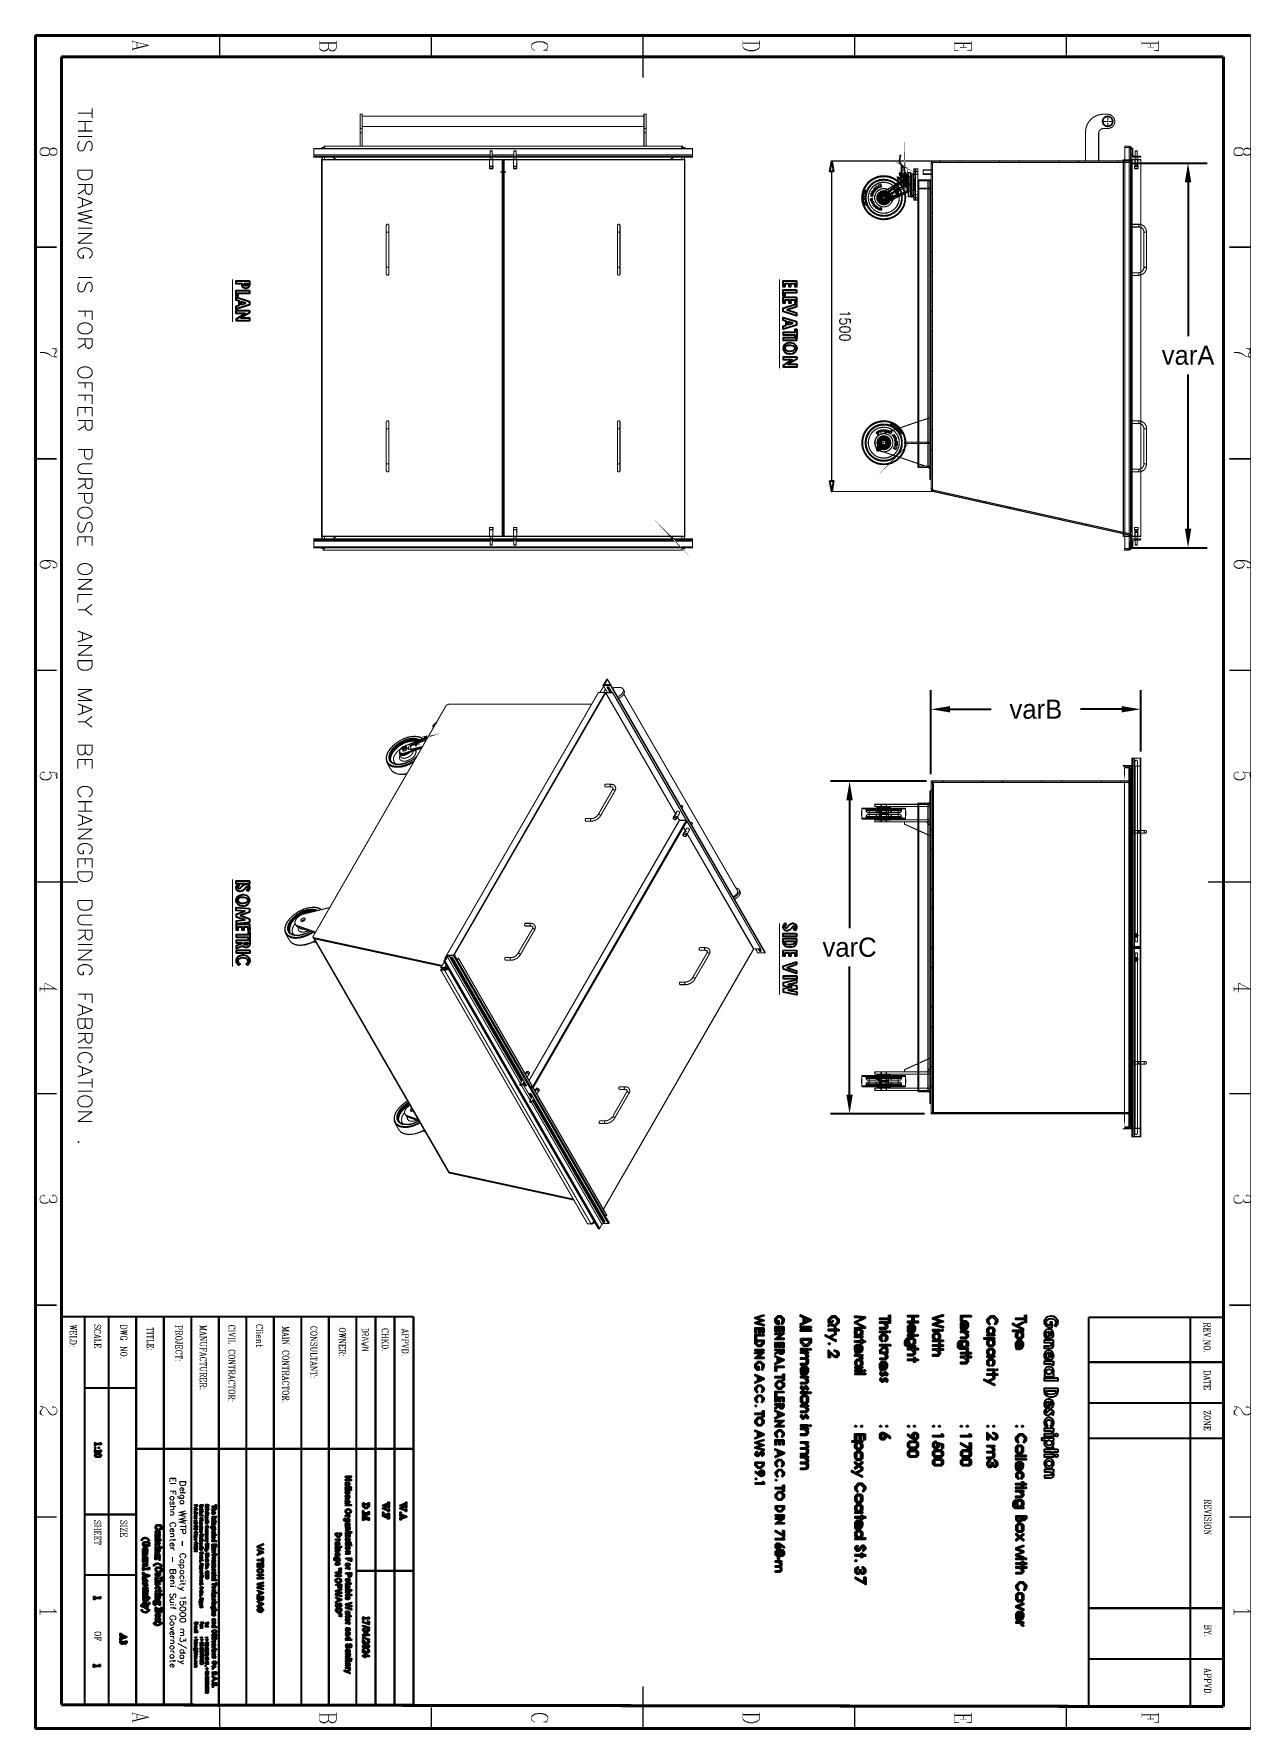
# Model space of a CAD drawing. Extents: x 0.1 to 11.6, y 0.3 to 16.2.
import ezdxf

# ---------------------------------------------------------------- set-up
doc = ezdxf.new("R2010")
doc.units = 0
doc.header["$MEASUREMENT"] = 0
doc.dimstyles.get("Standard").update_dxf_attribs({"dimtxt": 0.18, "dimasz": 0.18, "dimexe": 0.18, "dimexo": 0.0625, "dimgap": 0.09, "dimtad": 0, "dimtih": 1, "dimtoh": 1, "dimdec": 4, "dimzin": 0, "dimdsep": 46, "dimtxsty": 'Standard', "dimcen": 0.09, "dimadec": 0, "dimazin": 0, "dimtfac": 1, "dimtdec": 4, "dimtofl": 0, "dimtmove": 0, "dimatfit": 3, "dimfxl": 1, "dimtolj": 1, "dimtzin": 0, "dimarcsym": 0})

msp = doc.modelspace()

# ---------------------------------------------------------------- blocks, each defined once
blk = doc.blocks.new('*D0')
at = {"color": 0, "linetype": 'Continuous', "lineweight": -2, "transparency": 16777216}
for p, q in [((10.451, 15.021), (11.163, 15.021)), ((10.983, 14.841), (10.983, 13.394)), ((10.983, 11.586), (10.983, 13.034)), ((10.443, 11.406), (11.163, 11.406))]:
    blk.add_line(p, q, dxfattribs=at)
at = {"color": 0, "linetype": 'Continuous', "transparency": 16777216}
for points in [[(10.953, 14.841), (11.013, 14.841), (10.983, 15.021)], [(10.953, 11.586), (11.013, 11.586), (10.983, 11.406)]]:
    blk.add_solid(points, dxfattribs=at)
at = {"layer": 'Defpoints', "color": 0, "linetype": 'Continuous', "transparency": 16777216}
for p in [(10.388, 15.021), (10.983, 15.021), (10.381, 11.406)]:
    blk.add_point(p, dxfattribs=at)
at = {"color": 0, "linetype": 'Continuous', "transparency": 16777216, "insert": (10.983, 13.214), "char_height": 0.18, "attachment_point": 5}
blk.add_mtext('\\A1;varA', dxfattribs=at)
blk = doc.blocks.new('*D1')
at = {"color": 0, "linetype": 'Continuous', "lineweight": -2, "transparency": 16777216}
for p, q in [((8.568, 9.277), (8.568, 10.068)), ((10.538, 9.491), (10.538, 10.068)), ((8.748, 9.888), (9.133, 9.888)), ((10.358, 9.888), (9.973, 9.888))]:
    blk.add_line(p, q, dxfattribs=at)
at = {"color": 0, "linetype": 'Continuous', "transparency": 16777216}
for points in [[(8.748, 9.918), (8.748, 9.858), (8.568, 9.888)], [(10.358, 9.918), (10.358, 9.858), (10.538, 9.888)]]:
    blk.add_solid(points, dxfattribs=at)
at = {"layer": 'Defpoints', "color": 0, "linetype": 'Continuous', "transparency": 16777216}
for p in [(8.568, 9.888), (10.538, 9.428), (8.568, 9.215)]:
    blk.add_point(p, dxfattribs=at)
at = {"color": 0, "linetype": 'Continuous', "transparency": 16777216, "insert": (9.553, 9.888), "char_height": 0.18, "attachment_point": 5}
blk.add_mtext('\\A1;varB', dxfattribs=at)
blk = doc.blocks.new('*D2')
at = {"color": 0, "linetype": 'Continuous', "lineweight": -2, "transparency": 16777216}
for p, q in [((8.526, 9.213), (7.623, 9.213)), ((7.803, 9.033), (7.803, 7.831)), ((7.803, 6.268), (7.803, 7.471)), ((8.506, 6.088), (7.623, 6.088))]:
    blk.add_line(p, q, dxfattribs=at)
at = {"color": 0, "linetype": 'Continuous', "transparency": 16777216}
for points in [[(7.773, 9.033), (7.833, 9.033), (7.803, 9.213)], [(7.773, 6.268), (7.833, 6.268), (7.803, 6.088)]]:
    blk.add_solid(points, dxfattribs=at)
at = {"layer": 'Defpoints', "color": 0, "linetype": 'Continuous', "transparency": 16777216}
for p in [(7.803, 9.213), (8.588, 9.213), (8.568, 6.088)]:
    blk.add_point(p, dxfattribs=at)
at = {"color": 0, "linetype": 'Continuous', "transparency": 16777216, "insert": (7.803, 7.651), "char_height": 0.18, "attachment_point": 5}
blk.add_mtext('\\A1;varC', dxfattribs=at)

# ---------------------------------------------------------------- dimensions: what is measured, and where the dimension line sits
at = {"linetype": 'Continuous'}
for base, p1, p2, text, picture, middle in [((10.982699, 15.021448), (10.380862, 11.406382), (10.3883, 15.021448), 'varA', '*D0', (10.982699, 13.213915)), ((7.803393, 9.21332), (8.56836, 6.08832), (8.58832, 9.21332), 'varC', '*D2', (7.803393, 7.65082))]:
    dim = msp.add_linear_dim(base=base, p1=p1, p2=p2, angle=90, text=text, dimstyle='Standard', dxfattribs=at)
    dim.commit()
    dim.dimension.update_dxf_attribs({"geometry": picture, "text_midpoint": middle})
dim = msp.add_linear_dim(base=(8.56836, 9.888022), p1=(10.5384, 9.42833), p2=(8.56836, 9.215), text='varB', dimstyle='Standard', dxfattribs=at)
dim.commit()
dim.dimension.update_dxf_attribs({"geometry": '*D1', "text_midpoint": (9.55338, 9.888022)})

# ---------------------------------------------------------------- linework, layer by layer
at = {"color": 0}
for points, const_width in [([(0.155003, 16.22), (11.57, 16.22)], 0.028333), ([(0.155003, 0.310004), (0.155003, 16.22)], 0.028333), ([(1.06331, 16.1767), (1.06331, 16.1433)], 0.005208), ([(1.22168, 16.1267), (1.06331, 16.165)], 0.005208), ([(1.22168, 16.1267), (1.06331, 16.0867)], 0.005208), ([(1.19835, 16.1267), (1.06331, 16.0917)], 0.005208), ([(1.06331, 16.11), (1.06331, 16.075)], 0.005208), ([(1.10834, 16.155), (1.10834, 16.1033)], 0.005208), ([(1.88499, 16.02), (1.88499, 16.22)], 0.013333), ([(2.82335, 16.1017), (2.82335, 16.1683)], 0.005208), ([(2.98167, 16.1517), (2.82335, 16.1517)], 0.005208), ([(2.98167, 16.1467), (2.82335, 16.1467)], 0.005208), ([(2.83003, 16.085), (2.82335, 16.1017)], 0.005208), ([(2.83003, 16.09), (2.82335, 16.1017)], 0.005208), ([(2.90668, 16.1017), (2.89833, 16.085)], 0.005208), ([(2.90668, 16.1017), (2.89833, 16.09)], 0.005208), ([(2.90668, 16.1467), (2.90668, 16.1017)], 0.005208), ([(2.91336, 16.085), (2.90668, 16.1017)], 0.005208), ([(2.91336, 16.09), (2.90668, 16.1017)], 0.005208), ([(2.98167, 16.1017), (2.97331, 16.085)], 0.005208), ([(2.98167, 16.1017), (2.97331, 16.09)], 0.005208), ([(2.98167, 16.1683), (2.98167, 16.1017)], 0.005208), ([(3.87332, 16.02), (3.87332, 16.22)], 0.013333), ([(4.81999, 16.1417), (4.81168, 16.125)], 0.005208), ([(4.81999, 16.135), (4.81168, 16.125)], 0.005208), ([(4.81168, 16.125), (4.81168, 16.1133)], 0.005208), ([(4.81168, 16.1133), (4.81999, 16.0967)], 0.005208), ([(4.83501, 16.1517), (4.81999, 16.1417)], 0.005208), ([(4.83501, 16.1467), (4.81999, 16.135)], 0.005208), ([(4.81999, 16.0967), (4.83501, 16.085)], 0.005208), ([(4.84999, 16.1583), (4.83501, 16.1517)], 0.005208), ([(4.84999, 16.1517), (4.83501, 16.1467)], 0.005208), ([(4.87169, 16.1633), (4.84999, 16.1583)], 0.005208), ([(4.87169, 16.1583), (4.84999, 16.1517)], 0.005208), ([(4.91, 16.1633), (4.87169, 16.1633)], 0.005208), ([(4.91, 16.1583), (4.87169, 16.1583)], 0.005208), ([(4.93164, 16.1583), (4.91, 16.1633)], 0.005208), ([(4.93164, 16.1517), (4.91, 16.1583)], 0.005208), ([(4.94667, 16.1517), (4.93164, 16.1583)], 0.005208), ([(4.94667, 16.1467), (4.93164, 16.1517)], 0.005208), ([(4.96164, 16.1417), (4.94667, 16.1517)], 0.005208), ([(4.96164, 16.135), (4.94667, 16.1467)], 0.005208), ([(4.94667, 16.085), (4.96164, 16.0967)], 0.005208), ([(4.97, 16.125), (4.96164, 16.1417)], 0.005208), ([(4.97, 16.125), (4.96164, 16.135)], 0.005208), ([(4.96164, 16.0967), (4.97, 16.1133)], 0.005208), ([(4.97, 16.1133), (4.97, 16.125)], 0.005208), ([(5.86165, 16.02), (5.86165, 16.22)], 0.013333), ([(5.86165, 16.22), (5.86165, 15.8217)], 0.013333), ([(6.80003, 16.1133), (6.80003, 16.17)], 0.005208), ([(6.95833, 16.1533), (6.80003, 16.1533)], 0.005208), ([(6.95833, 16.1467), (6.80003, 16.1467)], 0.005208), ([(6.80832, 16.0967), (6.80003, 16.1133)], 0.005208), ([(6.80832, 16.1017), (6.80003, 16.1133)], 0.005208), ([(6.82335, 16.09), (6.80832, 16.1017)], 0.005208), ([(6.82335, 16.085), (6.80832, 16.0967)], 0.005208), ([(6.94997, 16.1017), (6.935, 16.09)], 0.005208), ([(6.94997, 16.0967), (6.935, 16.085)], 0.005208), ([(6.95833, 16.1133), (6.94997, 16.0967)], 0.005208), ([(6.95833, 16.1133), (6.94997, 16.1017)], 0.005208), ([(6.95833, 16.17), (6.95833, 16.1133)], 0.005208), ([(7.84999, 16.02), (7.84999, 16.22)], 0.013333), ([(8.78836, 16.165), (8.78836, 16.075)], 0.005208), ([(8.94667, 16.1483), (8.78836, 16.1483)], 0.005208), ([(8.94667, 16.1417), (8.78836, 16.1417)], 0.005208), ([(8.90169, 16.1083), (8.84169, 16.1083)], 0.005208), ([(8.87169, 16.1417), (8.87169, 16.1083)], 0.005208), ([(8.94667, 16.165), (8.94667, 16.075)], 0.005208), ([(9.84, 16.02), (9.84, 16.22)], 0.013333), ([(10.5483, 16.1667), (10.5483, 16.1267)], 0.005208), ([(10.7067, 16.15), (10.5483, 16.15)], 0.005208), ([(10.7067, 16.1433), (10.5483, 16.1433)], 0.005208), ([(10.6617, 16.11), (10.6017, 16.11)], 0.005208), ([(10.6317, 16.1433), (10.6317, 16.11)], 0.005208), ([(10.7067, 16.1667), (10.7067, 16.0767)], 0.005208), ([(0.398329, 16.02), (11.315, 16.02)], 0.028333), ([(0.398329, 0.533311), (0.398329, 16.02)], 0.028333), ([(2.83832, 16.085), (2.83003, 16.09)], 0.005208), ([(2.83832, 16.0783), (2.83003, 16.085)], 0.005208), ([(2.85335, 16.0783), (2.83832, 16.085)], 0.005208), ([(2.85335, 16.0733), (2.83832, 16.0783)], 0.005208), ([(2.875, 16.0783), (2.85335, 16.0783)], 0.005208), ([(2.875, 16.0733), (2.85335, 16.0733)], 0.005208), ([(2.89165, 16.085), (2.875, 16.0783)], 0.005208), ([(2.89165, 16.0783), (2.875, 16.0733)], 0.005208), ([(2.89833, 16.09), (2.89165, 16.085)], 0.005208), ([(2.89833, 16.085), (2.89165, 16.0783)], 0.005208), ([(2.92165, 16.085), (2.91336, 16.09)], 0.005208), ([(2.92165, 16.0783), (2.91336, 16.085)], 0.005208), ([(2.93668, 16.0783), (2.92165, 16.085)], 0.005208), ([(2.93668, 16.0733), (2.92165, 16.0783)], 0.005208), ([(2.95167, 16.0783), (2.93668, 16.0783)], 0.005208), ([(2.95167, 16.0733), (2.93668, 16.0733)], 0.005208), ([(2.96669, 16.085), (2.95167, 16.0783)], 0.005208), ([(2.96669, 16.0783), (2.95167, 16.0733)], 0.005208), ([(2.97331, 16.09), (2.96669, 16.085)], 0.005208), ([(2.97331, 16.085), (2.96669, 16.0783)], 0.005208), ([(4.83501, 16.085), (4.84999, 16.0783)], 0.005208), ([(4.94667, 16.085), (4.92503, 16.0783)], 0.005208), ([(4.92503, 16.0783), (4.97, 16.0783)], 0.005208), ([(4.97, 16.0783), (4.94667, 16.085)], 0.005208), ([(6.83832, 16.085), (6.82335, 16.09)], 0.005208), ([(6.83832, 16.08), (6.82335, 16.085)], 0.005208), ([(6.86003, 16.08), (6.83832, 16.085)], 0.005208), ([(6.86003, 16.0733), (6.83832, 16.08)], 0.005208), ([(6.89833, 16.08), (6.86003, 16.08)], 0.005208), ([(6.89833, 16.0733), (6.86003, 16.0733)], 0.005208), ([(6.91997, 16.085), (6.89833, 16.08)], 0.005208), ([(6.91997, 16.08), (6.89833, 16.0733)], 0.005208), ([(6.935, 16.09), (6.91997, 16.085)], 0.005208), ([(6.935, 16.085), (6.91997, 16.08)], 0.005208), ([(8.83333, 16.075), (8.78836, 16.08)], 0.005208), ([(8.78836, 16.075), (8.83333, 16.075)], 0.005208), ([(8.90169, 16.075), (8.94667, 16.08)], 0.005208), ([(8.94667, 16.075), (8.90169, 16.075)], 0.005208), ([(10.6617, 16.0767), (10.7067, 16.0817)], 0.005208), ([(10.7067, 16.0767), (10.6617, 16.0767)], 0.005208), ([(11.315, 16.02), (11.315, 0.516656)], 0.028333), ([(0.688314, 15.49), (0.553331, 15.49)], 0.01), ([(0.688314, 15.535), (0.688314, 15.445)], 0.01), ([(5.87169, 15.4617), (3.22499, 15.4617)], 0.01), ([(10.1433, 15.04), (10.1433, 15.305), (10.1467, 15.32), (10.1567, 15.3333), (10.17, 15.3417), (10.1867, 15.345), (10.2267, 15.345), (10.2483, 15.3483), (10.2667, 15.3583), (10.2817, 15.3733), (10.2917, 15.3917), (10.295, 15.4117), (10.2917, 15.4333), (10.2817, 15.4517), (10.2667, 15.4667), (10.2483, 15.4767), (10.2267, 15.48), (10.1867, 15.48), (10.1533, 15.4767), (10.1233, 15.4667), (10.095, 15.4517), (10.07, 15.4317), (10.0483, 15.4067), (10.0333, 15.3783), (10.0233, 15.3467), (10.02, 15.315), (10.02, 15.04)], 0.01), ([(10.2283, 15.4217), (10.2283, 15.4667)], 0.01), ([(0.688314, 15.4117), (0.553331, 15.4117)], 0.01), ([(0.688314, 15.3217), (0.553331, 15.3217)], 0.01), ([(0.623318, 15.4117), (0.623318, 15.3217)], 0.01), ([(3.22499, 15.345), (3.22499, 15.3433), (3.22499, 15.3417), (3.22499, 15.34), (3.22499, 15.335), (3.22499, 15.33), (3.22499, 15.3267), (3.22499, 15.32), (3.22499, 15.3167), (3.22499, 15.31), (3.22499, 15.305), (3.20503, 15.305), (3.20503, 15.31), (3.20503, 15.3167), (3.20503, 15.32), (3.20503, 15.3267), (3.20503, 15.33), (3.20503, 15.335), (3.20503, 15.34), (3.20503, 15.3417), (3.20503, 15.3433), (3.20503, 15.345)], 0.01), ([(3.20503, 15.1783), (3.20503, 15.305)], 0.01), ([(3.22499, 15.3633), (5.87169, 15.3633)], 0.01), ([(3.22499, 15.1783), (3.22499, 15.305)], 0.01), ([(5.87169, 15.345), (5.87169, 15.3433), (5.87169, 15.3417), (5.87169, 15.34), (5.87169, 15.335), (5.87169, 15.33), (5.87169, 15.3267), (5.87169, 15.32), (5.87169, 15.3167), (5.87169, 15.31), (5.87169, 15.305), (5.89165, 15.305), (5.89165, 15.31), (5.89165, 15.3167), (5.89165, 15.32), (5.89165, 15.3267), (5.89165, 15.33), (5.89165, 15.335), (5.89165, 15.34), (5.89165, 15.3417), (5.89165, 15.3433), (5.89165, 15.345)], 0.01), ([(5.87169, 15.1783), (5.87169, 15.305)], 0.01), ([(5.89165, 15.1783), (5.89165, 15.305)], 0.01), ([(10.2167, 15.4117), (10.1733, 15.4117)], 0.01), ([(10.2267, 15.4083), (10.2267, 15.4117), (10.2217, 15.4117)], 0.01), ([(10.2267, 15.4183), (10.2267, 15.4117), (10.2333, 15.4117)], 0.01), ([(10.2283, 15.4017), (10.2283, 15.3567)], 0.01), ([(10.2383, 15.4117), (10.2833, 15.4117)], 0.01), ([(0.205024, 15.155), (0.198351, 15.1383)], 0.005208), ([(0.205024, 15.15), (0.198351, 15.1383)], 0.005208), ([(0.213325, 15.1617), (0.205024, 15.155)], 0.005208), ([(0.213325, 15.155), (0.205024, 15.15)], 0.005208), ([(0.228353, 15.1667), (0.213325, 15.1617)], 0.005208), ([(0.228353, 15.1617), (0.213325, 15.155)], 0.005208), ([(0.258356, 15.1667), (0.228353, 15.1667)], 0.005208), ([(0.258356, 15.1617), (0.228353, 15.1617)], 0.005208), ([(0.273329, 15.1617), (0.258356, 15.1667)], 0.005208), ([(0.273329, 15.155), (0.258356, 15.1617)], 0.005208), ([(0.281685, 15.155), (0.273329, 15.1617)], 0.005208), ([(0.281685, 15.15), (0.273329, 15.155)], 0.005208), ([(0.288357, 15.1383), (0.281685, 15.155)], 0.005208), ([(0.288357, 15.1383), (0.281685, 15.15)], 0.005208), ([(0.296658, 15.155), (0.288357, 15.1383)], 0.005208), ([(0.296658, 15.15), (0.288357, 15.1383)], 0.005208), ([(0.311686, 15.1617), (0.296658, 15.155)], 0.005208), ([(0.311686, 15.155), (0.296658, 15.15)], 0.005208), ([(0.333333, 15.1617), (0.311686, 15.1617)], 0.005208), ([(0.333333, 15.155), (0.311686, 15.155)], 0.005208), ([(0.348307, 15.155), (0.333333, 15.1617)], 0.005208), ([(0.348307, 15.15), (0.333333, 15.155)], 0.005208), ([(0.356663, 15.1383), (0.348307, 15.155)], 0.005208), ([(0.356663, 15.1383), (0.348307, 15.15)], 0.005208), ([(0.688314, 15.27), (0.553331, 15.27)], 0.01), ([(0.553331, 15.1933), (0.560004, 15.2117)], 0.01), ([(0.553331, 15.1667), (0.553331, 15.1933)], 0.01), ([(0.560004, 15.1467), (0.553331, 15.1667)], 0.01), ([(0.560004, 15.2117), (0.571669, 15.225)], 0.01), ([(0.571669, 15.135), (0.560004, 15.1467)], 0.01), ([(0.604981, 15.1417), (0.591689, 15.135)], 0.01), ([(0.611654, 15.1467), (0.604981, 15.1417)], 0.01), ([(0.616644, 15.16), (0.611654, 15.1467)], 0.01), ([(0.629992, 15.1983), (0.616644, 15.16)], 0.01), ([(0.636664, 15.2117), (0.629992, 15.1983)], 0.01), ([(0.643338, 15.2183), (0.636664, 15.2117)], 0.01), ([(0.656685, 15.225), (0.643338, 15.2183)], 0.01), ([(0.668349, 15.225), (0.656685, 15.225)], 0.01), ([(0.68164, 15.2117), (0.668349, 15.225)], 0.01), ([(0.668349, 15.135), (0.68164, 15.1467)], 0.01), ([(0.688314, 15.1933), (0.68164, 15.2117)], 0.01), ([(0.68164, 15.1467), (0.688314, 15.1667)], 0.01), ([(0.688314, 15.1667), (0.688314, 15.1933)], 0.01), ([(2.77001, 15.1533), (2.77001, 15.155), (2.77001, 15.1567), (2.77001, 15.1583), (6.32667, 15.1583), (6.32667, 15.1567), (6.32667, 15.155), (6.32667, 15.1533), (2.77001, 15.1533), (2.77001, 15.0983), (2.77001, 15.095), (2.77001, 15.0933), (2.77001, 15.0917), (2.77001, 15.09), (2.77001, 15.0883), (2.77001, 15.0867), (2.77001, 15.085)], 0.01), ([(2.86501, 15.1583), (2.86333, 15.16), (2.86003, 15.1633), (2.85835, 15.1667), (2.84668, 15.1667), (2.84668, 15.165), (2.84831, 15.165), (2.84999, 15.1633), (2.85335, 15.1617), (2.85667, 15.16), (2.85835, 15.1583)], 0.01), ([(2.84668, 15.1583), (2.84668, 15.1667)], 0.01), ([(2.875, 15.1583), (2.87332, 15.1633), (2.87169, 15.1667), (2.87169, 15.17), (2.87001, 15.1733), (2.86833, 15.1767), (2.86664, 15.1783), (2.86501, 15.1783), (2.86333, 15.1783), (6.23335, 15.1783)], 0.01), ([(2.87332, 15.1583), (2.87169, 15.1583), (2.87001, 15.1633), (2.86664, 15.1667), (2.86333, 15.1667), (2.86333, 15.1783)], 0.01), ([(6.22499, 15.1583), (6.22835, 15.1633), (6.23167, 15.1667), (6.23335, 15.1667), (6.23335, 15.1783), (6.23167, 15.1783), (6.22999, 15.1767), (6.22835, 15.1733), (6.22667, 15.17), (6.22499, 15.1667), (6.22499, 15.1617), (6.22331, 15.1583)], 0.01), ([(6.23833, 15.1583), (6.24164, 15.16), (6.24333, 15.1617), (6.24669, 15.1633), (6.24832, 15.165), (6.25, 15.165), (6.25168, 15.1667), (6.23833, 15.1667), (6.23665, 15.1633), (6.23335, 15.16), (6.23167, 15.1583)], 0.01), ([(6.25168, 15.1583), (6.25168, 15.1667)], 0.01), ([(6.32667, 15.1533), (6.32667, 15.0983), (6.32667, 15.095), (6.32667, 15.0933), (6.32667, 15.0917), (6.32667, 15.09), (6.32667, 15.0883), (6.32667, 15.0867), (6.32667, 15.085)], 0.01), ([(8.30501, 14.9917), (8.30832, 14.9917), (8.31168, 14.9917), (8.315, 14.99), (8.31668, 14.9883), (8.31836, 14.985), (8.31999, 14.9833), (8.32167, 14.98), (8.32167, 14.9783), (8.32335, 14.925), (8.32335, 14.9283), (8.32335, 14.9317), (8.32335, 14.9333), (8.32497, 14.9333), (8.32667, 14.93), (8.32835, 14.925), (8.33003, 14.92), (8.33003, 14.9183), (8.33003, 14.9167), (8.33003, 14.9183), (8.32167, 14.9267), (8.31999, 14.9733), (8.31836, 14.975), (8.31836, 14.9783), (8.31836, 14.98), (8.31668, 14.9817), (8.315, 14.9833), (8.315, 14.9867), (8.31332, 14.9883), (8.31, 14.99)], 0.01), ([(10.4417, 15.0517), (10.4417, 15.0483), (10.4383, 15.0467), (10.435, 15.0433), (10.43, 15.04), (10.43, 15.1667), (10.4333, 15.1667), (10.435, 15.1667), (10.4367, 15.165), (10.4383, 15.1633), (10.44, 15.1617), (10.4417, 15.1583), (10.4417, 15.1567), (10.4417, 15.1533), (10.4417, 15.0517), (10.4417, 15.05), (10.4417, 15.0483), (10.44, 15.0467), (10.4383, 15.0433), (10.4367, 15.0417), (10.435, 15.0417), (10.4333, 15.04), (10.43, 15.04), (8.59332, 15.04), (8.58333, 15.0383), (8.57497, 15.0333), (8.56999, 15.025), (8.56836, 15.015), (8.56836, 11.9583), (8.56999, 11.955), (8.56999, 11.95), (8.57167, 11.9467), (8.57335, 11.9434), (8.57667, 11.94), (8.58003, 11.9367), (8.58501, 11.935), (8.58832, 11.935), (10.4317, 11.525), (10.4333, 11.525), (10.435, 11.5233), (10.4367, 11.5217), (10.4383, 11.52), (10.44, 11.5183), (10.44, 11.5167), (10.44, 11.5133), (10.4417, 11.5133), (10.44, 11.4083), (10.44, 11.4067), (10.4383, 11.405), (10.4367, 11.4017), (10.435, 11.4), (10.435, 11.3983), (10.4333, 11.3967), (10.43, 11.3967), (10.4267, 11.395), (10.3867, 11.3967), (10.3867, 11.3834), (10.4267, 11.3834), (10.4367, 11.3867), (10.445, 11.3917), (10.45, 11.4), (10.4517, 11.4083), (10.4533, 11.5133), (10.4533, 11.5167), (10.4517, 11.5217), (10.45, 11.525), (10.4467, 11.5283), (10.445, 11.5317), (10.4417, 11.5333), (10.4367, 11.5367), (10.435, 11.5367), (8.59, 11.9467), (8.58832, 11.9467), (8.58664, 11.9467), (8.58501, 11.9483), (8.58501, 11.95), (8.58333, 11.9517), (8.58165, 11.955), (8.58165, 11.9567), (8.58165, 11.9583), (8.58165, 15.015), (8.58165, 15.0183), (8.58165, 15.02), (8.58333, 15.0233), (8.58501, 15.025), (8.58664, 15.025), (8.58832, 15.0267), (8.59169, 15.0267), (8.59332, 15.0267), (10.43, 15.0267), (10.43, 11.5367)], 0.01), ([(10.4417, 15.1533), (10.4417, 15.1567), (10.4383, 15.16), (10.435, 15.1633), (10.43, 15.1667), (10.3883, 15.1667), (10.3883, 15.1783), (10.43, 15.1783), (10.44, 15.1767), (10.4467, 15.1717), (10.4533, 15.1633), (10.455, 15.1533), (10.455, 15.0517), (10.45, 15.04), (10.4417, 15.0317), (10.43, 15.0267)], 0.01), ([(10.3883, 15.04), (10.3883, 15.1667)], 0.01), ([(10.43, 15.1783), (10.43, 15.165)], 0.01), ([(10.43, 11.3983), (10.43, 15.165)], 0.01), ([(10.4367, 15.1633), (10.4383, 15.1633), (10.4434, 15.1617), (10.4467, 15.16), (10.45, 15.1583), (10.4517, 15.1567), (10.4533, 15.1567), (10.455, 15.155), (10.455, 15.1533)], 0.01), ([(10.455, 15.1533), (10.4434, 15.1533)], 0.01), ([(11.4217, 15.155), (11.4134, 15.1383)], 0.005208), ([(11.4217, 15.15), (11.4134, 15.1383)], 0.005208), ([(11.4283, 15.1617), (11.4217, 15.155)], 0.005208), ([(11.4283, 15.155), (11.4217, 15.15)], 0.005208), ([(11.4434, 15.1667), (11.4283, 15.1617)], 0.005208), ([(11.4434, 15.1617), (11.4283, 15.155)], 0.005208), ([(11.4733, 15.1667), (11.4434, 15.1667)], 0.005208), ([(11.4733, 15.1617), (11.4434, 15.1617)], 0.005208), ([(11.4883, 15.1617), (11.4733, 15.1667)], 0.005208), ([(11.4883, 15.155), (11.4733, 15.1617)], 0.005208), ([(11.4967, 15.155), (11.4883, 15.1617)], 0.005208), ([(11.4967, 15.15), (11.4883, 15.155)], 0.005208), ([(11.5033, 15.1383), (11.4967, 15.155)], 0.005208), ([(11.5033, 15.1383), (11.4967, 15.15)], 0.005208), ([(11.5117, 15.155), (11.5033, 15.1383)], 0.005208), ([(11.5117, 15.15), (11.5033, 15.1383)], 0.005208), ([(11.5267, 15.1617), (11.5117, 15.155)], 0.005208), ([(11.5267, 15.155), (11.5117, 15.15)], 0.005208), ([(11.55, 15.1617), (11.5267, 15.1617)], 0.005208), ([(11.55, 15.155), (11.5267, 15.155)], 0.005208), ([(11.565, 15.155), (11.55, 15.1617)], 0.005208), ([(11.565, 15.15), (11.55, 15.155)], 0.005208), ([(11.5717, 15.1383), (11.565, 15.155)], 0.005208), ([(11.5717, 15.1383), (11.565, 15.15)], 0.005208), ([(0.198351, 15.1383), (0.198351, 15.115)], 0.005208), ([(0.198351, 15.115), (0.205024, 15.0983)], 0.005208), ([(0.198351, 15.115), (0.205024, 15.105)], 0.005208), ([(0.205024, 15.105), (0.213325, 15.0983)], 0.005208), ([(0.205024, 15.0983), (0.213325, 15.0933)], 0.005208), ([(0.213325, 15.0983), (0.228353, 15.0933)], 0.005208), ([(0.213325, 15.0933), (0.228353, 15.0883)], 0.005208), ([(0.228353, 15.0933), (0.258356, 15.0933)], 0.005208), ([(0.228353, 15.0883), (0.258356, 15.0883)], 0.005208), ([(0.258356, 15.0933), (0.273329, 15.0983)], 0.005208), ([(0.258356, 15.0883), (0.273329, 15.0933)], 0.005208), ([(0.273329, 15.0983), (0.281685, 15.105)], 0.005208), ([(0.273329, 15.0933), (0.281685, 15.0983)], 0.005208), ([(0.281685, 15.0983), (0.288357, 15.115)], 0.005208), ([(0.281685, 15.105), (0.288357, 15.115)], 0.005208), ([(0.288357, 15.1383), (0.288357, 15.115)], 0.005208), ([(0.288357, 15.115), (0.296658, 15.0983)], 0.005208), ([(0.288357, 15.115), (0.296658, 15.105)], 0.005208), ([(0.296658, 15.105), (0.311686, 15.0983)], 0.005208), ([(0.296658, 15.0983), (0.311686, 15.0933)], 0.005208), ([(0.311686, 15.0983), (0.333333, 15.0983)], 0.005208), ([(0.311686, 15.0933), (0.333333, 15.0933)], 0.005208), ([(0.333333, 15.0983), (0.348307, 15.105)], 0.005208), ([(0.333333, 15.0933), (0.348307, 15.0983)], 0.005208), ([(0.348307, 15.0983), (0.356663, 15.115)], 0.005208), ([(0.348307, 15.105), (0.356663, 15.115)], 0.005208), ([(0.356663, 15.115), (0.356663, 15.1383)], 0.005208), ([(0.591689, 15.135), (0.571669, 15.135)], 0.01), ([(2.77001, 15.0983), (4.42665, 15.0983)], 0.01), ([(2.77001, 15.08), (2.77001, 15.075), (6.32667, 15.075), (6.32667, 15.08)], 0.01), ([(4.42165, 15.05), (2.84668, 15.05), (2.845, 15.05), (2.84332, 15.05), (2.84332, 11.5133), (2.845, 11.5133), (2.84668, 11.5133)], 0.01), ([(2.84668, 15.055), (2.84668, 15.075)], 0.01), ([(4.54167, 15.05), (4.53999, 15.05), (4.53999, 15.0517), (2.84668, 15.0517), (2.84668, 15.055), (4.53999, 15.055), (4.53999, 15.0517), (4.55664, 15.0517), (4.55664, 15.05)], 0.01), ([(2.84668, 15.0517), (2.84668, 15.05), (2.84668, 11.5133), (4.42165, 11.5133)], 0.01), ([(2.87169, 15.075), (2.87169, 15.055)], 0.01), ([(2.97168, 15.055), (2.94997, 15.075)], 0.01), ([(2.95335, 15.075), (2.97667, 15.055)], 0.01), ([(4.42165, 15.0517), (4.42165, 15.015), (4.42165, 15.0133), (4.42165, 15.0117), (4.42165, 15.01), (4.42165, 15.0083), (4.42165, 15.0067), (4.42165, 14.99), (4.41997, 14.9883), (4.41997, 14.9717), (4.42165, 14.9683), (4.42333, 14.9683), (4.42503, 14.9683), (4.42833, 14.9683), (4.43001, 14.9683), (4.43332, 14.9683), (4.43668, 14.9683), (4.44, 14.9683), (4.44168, 14.9683), (4.44499, 14.9683), (4.44835, 14.9683), (4.44997, 14.9683), (4.45167, 14.9683), (4.45335, 14.9717), (4.45335, 14.9883), (4.45167, 14.99)], 0.01), ([(4.45335, 14.9883), (4.45167, 14.9883), (4.44997, 14.9883), (4.44835, 14.9883), (4.44336, 14.9883), (4.44, 14.9883), (4.43832, 14.9883), (4.43332, 14.9883), (4.43001, 14.9883), (4.42833, 14.9883), (4.42503, 14.9883), (4.42165, 14.9883), (4.41997, 14.9883)], 0.01), ([(4.42165, 14.99), (4.42333, 14.99), (4.42503, 14.99), (4.42833, 14.99), (4.43001, 14.99), (4.43332, 14.99), (4.43832, 14.99), (4.44, 14.99), (4.44336, 14.99), (4.44667, 14.99), (4.44997, 14.99), (4.45167, 14.99), (4.45167, 15.0067), (4.45167, 15.0083), (4.45167, 15.01), (4.45167, 15.0117), (4.45167, 15.0133), (4.45167, 15.015), (4.45167, 15.0517)], 0.01), ([(4.44667, 15.085), (4.44667, 15.1317), (4.44499, 15.135), (4.44336, 15.135), (4.44168, 15.135), (4.44, 15.135), (4.43832, 15.135), (4.435, 15.135), (4.43164, 15.135), (4.43001, 15.135), (4.42833, 15.135), (4.42665, 15.1317), (4.42665, 15.085)], 0.01), ([(4.44667, 15.1317), (4.44499, 15.1317), (4.44336, 15.1317), (4.44, 15.1317), (4.43668, 15.1317), (4.43332, 15.1317), (4.43001, 15.1317), (4.42833, 15.1317), (4.42665, 15.1317)], 0.01), ([(4.42665, 15.075), (4.42665, 15.055)], 0.01), ([(4.44667, 15.0983), (4.65001, 15.0983)], 0.01), ([(4.44667, 15.055), (4.44667, 15.075)], 0.01), ([(4.45167, 15.05), (4.53999, 15.05), (4.53999, 11.5133), (4.54167, 11.5133)], 0.01), ([(4.55501, 15.0267), (4.54497, 15.0267)], 0.01), ([(4.54497, 15.015), (4.55501, 15.015)], 0.01), ([(6.25168, 11.49), (6.25168, 11.5117), (6.25168, 11.5133), (4.55664, 11.5133), (4.55664, 15.05), (4.55501, 15.05), (4.55501, 11.5133), (4.55664, 11.5133)], 0.01), ([(6.25168, 15.055), (4.55664, 15.055), (4.55664, 15.0517), (6.25168, 15.0517)], 0.01), ([(4.64501, 15.05), (4.55664, 15.05), (4.55664, 11.5133), (4.64501, 11.5133)], 0.01), ([(4.64501, 15.0517), (4.64501, 15.015), (4.64501, 15.0133), (4.64665, 15.0133), (4.64665, 15.0117), (4.64665, 15.01), (4.64665, 15.0083), (4.64501, 15.0067), (4.64501, 14.99), (4.64665, 14.99), (4.65001, 14.99), (4.65332, 14.99), (4.65668, 14.99), (4.66, 14.99), (4.66336, 14.99), (4.66667, 14.99), (4.66997, 14.99), (4.67333, 14.99), (4.67503, 14.99), (4.67665, 14.99), (4.67665, 15.0067), (4.67503, 15.0083), (4.67503, 15.01), (4.67503, 15.0117), (4.67503, 15.0133), (4.67665, 15.0133), (4.67665, 15.015), (4.67665, 15.0517)], 0.01), ([(4.64665, 14.99), (4.64501, 14.9883), (4.64501, 14.9717), (4.64665, 14.9683), (4.64833, 14.9683), (4.65001, 14.9683), (4.65169, 14.9683), (4.655, 14.9683), (4.65831, 14.9683), (4.66168, 14.9683), (4.66336, 14.9683), (4.66667, 14.9683), (4.66997, 14.9683), (4.67333, 14.9683), (4.67503, 14.9683), (4.67665, 14.9717), (4.67665, 14.9883), (4.67503, 14.99)], 0.01), ([(4.67665, 14.9883), (4.67503, 14.9883), (4.67333, 14.9883), (4.67165, 14.9883), (4.66835, 14.9883), (4.66499, 14.9883), (4.66168, 14.9883), (4.65831, 14.9883), (4.655, 14.9883), (4.65169, 14.9883), (4.65001, 14.9883), (4.64665, 14.9883), (4.64501, 14.9883)], 0.01), ([(4.67165, 15.085), (4.67165, 15.1317), (4.66997, 15.135), (4.66835, 15.135), (4.66667, 15.135), (4.66336, 15.135), (4.66168, 15.135), (4.66, 15.135), (4.65668, 15.135), (4.655, 15.135), (4.65332, 15.135), (4.65169, 15.135), (4.65001, 15.1317), (4.65001, 15.085)], 0.01), ([(4.67165, 15.1317), (4.66997, 15.1317), (4.66835, 15.1317), (4.66499, 15.1317), (4.66168, 15.1317), (4.65831, 15.1317), (4.655, 15.1317), (4.65169, 15.1317), (4.65001, 15.1317)], 0.01), ([(4.65001, 15.075), (4.65001, 15.055)], 0.01), ([(4.67165, 15.0983), (6.32667, 15.0983)], 0.01), ([(4.67165, 15.055), (4.67165, 15.075)], 0.01), ([(4.67665, 11.5133), (6.25168, 11.5133), (6.25331, 11.5133), (6.25499, 11.5133), (6.25499, 15.05), (6.25331, 15.05), (6.25168, 15.05), (6.25168, 15.0517), (6.25168, 15.055), (6.25168, 15.075)], 0.01), ([(6.25168, 11.5133), (6.25168, 15.05), (4.67665, 15.05)], 0.01), ([(6.12169, 15.055), (6.14333, 15.075)], 0.01), ([(6.12668, 15.055), (6.14833, 15.075)], 0.01), ([(6.22667, 15.075), (6.22667, 15.055)], 0.01), ([(8.58501, 15.04), (7.62668, 15.04)], 0.01), ([(8.29665, 14.9983), (8.31, 14.99), (8.29665, 14.9967)], 0.01), ([(8.28, 15.025), (8.27501, 15.0317), (8.27001, 15.0267), (8.27501, 15.0217)], 0.01), ([(8.27501, 15.0367), (8.28, 15.0767), (8.27501, 15.0767), (8.26833, 15.0367)], 0.01), ([(8.27501, 15.0317), (8.27501, 15.0333), (8.27501, 15.0367), (8.26833, 15.0367), (8.26833, 15.0317), (8.26833, 15.03), (8.27001, 15.0267)], 0.01), ([(8.28, 15.0767), (8.28168, 15.0817), (8.28168, 15.085), (8.28331, 15.09), (8.28331, 15.0933), (8.28331, 15.095), (8.27832, 15.095), (8.27832, 15.0933), (8.27669, 15.09), (8.27669, 15.0833), (8.27501, 15.0767)], 0.01), ([(8.27501, 15.0767), (8.28168, 15.075)], 0.01), ([(8.28168, 15.025), (8.27669, 15.02)], 0.01), ([(8.28836, 15.015), (8.28999, 15.0133), (8.285, 15.0083), (8.28168, 15.0117)], 0.01), ([(8.28836, 15.0017), (8.28836, 15.0033), (8.28668, 15.0033), (8.28668, 14.9983), (8.28836, 14.8933), (8.28999, 14.8933), (8.29167, 14.8933), (8.29335, 14.8933), (8.29497, 14.8933), (8.29833, 14.8933), (8.29665, 14.9967), (8.29335, 14.9967), (8.29167, 14.9983), (8.28836, 15.0017), (8.28668, 15.0033), (8.29335, 15.005), (8.29665, 14.9983), (8.29665, 14.9967), (8.29497, 14.9967), (8.29167, 14.9967), (8.28999, 14.9967), (8.28836, 14.9983), (8.28668, 14.9983)], 0.01), ([(8.28331, 15.01), (8.28836, 15.0133)], 0.01), ([(8.285, 15.0083), (8.285, 15.0067), (8.28668, 15.005), (8.29167, 15.01), (8.29167, 15.0117), (8.28999, 15.0133)], 0.01), ([(8.285, 15.0083), (8.28999, 15.0117)], 0.01), ([(8.29167, 15.01), (8.29167, 15.0083), (8.29167, 15.0067), (8.28668, 15.005), (8.28668, 15.0033)], 0.01), ([(8.28668, 15.005), (8.28836, 15.005)], 0.01), ([(8.28836, 15.0033), (8.28999, 15.0033)], 0.01), ([(8.28836, 15.0033), (8.28999, 15.0033)], 0.01), ([(8.28836, 15.0033), (8.28999, 15.0033)], 0.01), ([(8.29167, 15.0067), (8.29335, 15.0067), (8.29335, 15.005)], 0.01), ([(8.29335, 15.0033), (8.29335, 14.9983)], 0.01), ([(8.29335, 14.9983), (8.29497, 14.9983), (8.29665, 14.9983)], 0.01), ([(8.29497, 14.8917), (8.29335, 14.9983)], 0.01), ([(8.29665, 14.9983), (8.29497, 14.9983)], 0.01), ([(8.30664, 14.9917), (8.29497, 14.9933), (8.29497, 14.9867)], 0.01), ([(8.29497, 14.985), (8.30832, 14.9833)], 0.01), ([(8.29665, 14.995), (8.29833, 14.8933)], 0.01), ([(8.30832, 14.9833), (8.31, 14.9833), (8.31168, 14.9817), (8.31332, 14.98), (8.31332, 14.9783), (8.31332, 14.9767), (8.31668, 14.9017)], 0.01), ([(8.34332, 14.8933), (8.34332, 14.895), (8.345, 14.8967), (8.345, 14.9), (8.345, 14.9033), (8.345, 14.905), (8.345, 14.9083), (8.34668, 14.91), (8.345, 14.91), (8.34332, 14.8933), (8.34332, 14.895), (8.34169, 14.8967), (8.34169, 14.9), (8.34169, 14.9033), (8.34169, 14.9067), (8.34169, 14.9083), (8.34, 14.91), (8.34, 14.9083), (8.33832, 14.905), (8.33832, 14.9017), (8.33832, 14.9), (8.33832, 14.8983), (8.33832, 14.8967), (8.33832, 14.895), (8.33832, 14.8933), (8.33664, 14.8933), (8.33664, 14.895), (8.33664, 14.8967), (8.33664, 14.8983), (8.33664, 14.9017), (8.33664, 14.9033), (8.33664, 14.9067), (8.33664, 14.9083), (8.33664, 14.91), (8.33501, 14.91), (8.33501, 14.9067), (8.33501, 14.905), (8.33501, 14.9017), (8.33501, 14.9), (8.33501, 14.8983), (8.33501, 14.895), (8.33501, 14.8933), (8.33501, 14.895), (8.33501, 14.8967), (8.33501, 14.8983), (8.33501, 14.9), (8.33501, 14.9033)], 0.01), ([(8.58165, 15.015), (8.56999, 15.015)], 0.01), ([(8.595, 15.0267), (8.595, 15.04)], 0.01), ([(8.66, 15.0267), (8.64665, 15.04)], 0.01), ([(8.845, 15.0267), (8.83333, 15.04)], 0.01), ([(9.21669, 15.0267), (9.20503, 15.04)], 0.01), ([(9.40332, 15.0267), (9.38997, 15.04)], 0.01), ([(9.77501, 15.0267), (9.76167, 15.04)], 0.01), ([(9.96001, 15.0267), (9.94667, 15.04)], 0.01), ([(10.33, 15.0267), (10.3184, 15.04)], 0.01), ([(10.3883, 15.05), (10.375, 15.05), (10.375, 15.04)], 0.01), ([(10.375, 15.04), (10.375, 11.5367)], 0.01), ([(10.4533, 15.05), (10.3883, 15.05)], 0.01), ([(10.3883, 11.5333), (10.3883, 15.04)], 0.01), ([(10.43, 11.5367), (10.43, 11.525), (10.43, 15.04), (10.43, 11.525)], 0.01), ([(10.455, 15.0517), (10.455, 15.05), (10.4533, 15.05), (10.4517, 15.0483), (10.45, 15.0467), (10.4467, 15.045), (10.4434, 15.0433), (10.4383, 15.0417), (10.4367, 15.0417)], 0.01), ([(10.47, 15.075), (10.455, 15.09), (10.4417, 15.1033)], 0.01), ([(10.4434, 15.0517), (10.455, 15.0517)], 0.01), ([(10.4434, 15.0517), (10.4434, 11.5117), (10.4533, 11.5117)], 0.01), ([(10.455, 15.05), (10.4533, 15.05)], 0.01), ([(10.455, 15.0517), (10.455, 15.05), (10.4567, 15.05)], 0.01), ([(10.4567, 11.5133), (10.4583, 11.5133), (10.4583, 15.05), (10.4567, 15.05)], 0.01), ([(10.4583, 15.0517), (10.4583, 15.0533)], 0.01), ([(10.4817, 15.05), (10.4583, 15.05)], 0.01), ([(10.4583, 11.5133), (10.4583, 15.05)], 0.01), ([(10.4817, 15.0517), (10.4817, 14.99), (10.48, 14.9883), (10.48, 14.9717), (10.4817, 14.9683), (10.485, 14.9683), (10.4867, 14.9683), (10.49, 14.9683), (10.4933, 14.9683), (10.495, 14.9683), (10.4983, 14.9683), (10.5033, 14.9683), (10.505, 14.9683), (10.5067, 14.9683), (10.5084, 14.9683), (10.51, 14.9683), (10.5133, 14.9717), (10.5133, 14.9883), (10.51, 14.99)], 0.01), ([(10.5133, 14.9883), (10.5117, 14.9883), (10.51, 14.9883), (10.5067, 14.9883), (10.505, 14.9883), (10.5017, 14.9883), (10.4983, 14.9883), (10.4933, 14.9883), (10.4916, 14.9883), (10.4867, 14.9883), (10.4833, 14.9883), (10.4817, 14.9883), (10.48, 14.9883)], 0.01), ([(10.4817, 14.99), (10.485, 14.99), (10.4883, 14.99), (10.4916, 14.99), (10.4933, 14.99), (10.4967, 14.99), (10.5017, 14.99), (10.505, 14.99), (10.5067, 14.99), (10.5084, 14.99), (10.51, 14.99), (10.5117, 14.99), (10.5117, 15.0517)], 0.01), ([(10.5117, 15.05), (10.4817, 15.05)], 0.01), ([(10.485, 15.085), (10.4833, 15.085)], 0.01), ([(10.4833, 15.075), (10.485, 15.075)], 0.01), ([(10.505, 15.055), (10.505, 15.1317), (10.505, 15.135), (10.5033, 15.135), (10.5017, 15.135), (10.5, 15.135), (10.4967, 15.135), (10.4933, 15.135), (10.49, 15.135), (10.4883, 15.135), (10.485, 15.1317), (10.485, 15.055)], 0.01), ([(10.505, 15.1317), (10.5033, 15.1317), (10.5, 15.1317), (10.4967, 15.1317), (10.4933, 15.1317), (10.4916, 15.1317), (10.49, 15.1317), (10.4867, 15.1317), (10.485, 15.1317)], 0.01), ([(10.5067, 15.085), (10.505, 15.085), (10.5017, 15.085), (10.5, 15.085), (10.4967, 15.085), (10.4933, 15.085), (10.4916, 15.085), (10.4883, 15.085), (10.4867, 15.085)], 0.01), ([(10.4867, 15.075), (10.4883, 15.075), (10.4916, 15.075), (10.4933, 15.075), (10.4967, 15.075), (10.5, 15.075), (10.5017, 15.075), (10.505, 15.075), (10.5067, 15.075)], 0.01), ([(10.4867, 14.99), (10.4867, 15.0533), (10.4867, 15.0517)], 0.01), ([(10.4867, 15.0517), (10.4867, 14.99)], 0.01), ([(10.4933, 15.0517), (10.4916, 15.055)], 0.01), ([(10.4916, 15.01), (10.4933, 15.01)], 0.01), ([(10.4933, 15.01), (10.4916, 15.01)], 0.01), ([(10.4967, 15.015), (10.4967, 15.0133)], 0.01), ([(10.4967, 15.0067), (10.4983, 15.0067)], 0.01), ([(10.5067, 15.085), (10.505, 15.085)], 0.01), ([(10.505, 15.075), (10.5067, 15.075)], 0.01), ([(10.5067, 15.0533), (10.5067, 14.99), (10.5067, 15.0517)], 0.01), ([(10.5067, 15.0517), (10.5067, 15.0533)], 0.01), ([(10.5117, 11.5133), (10.5384, 11.5133), (10.5384, 15.05), (10.5117, 15.05)], 0.01), ([(11.4134, 15.1383), (11.4134, 15.115)], 0.005208), ([(11.4134, 15.115), (11.4217, 15.0983)], 0.005208), ([(11.4134, 15.115), (11.4217, 15.105)], 0.005208), ([(11.4217, 15.105), (11.4283, 15.0983)], 0.005208), ([(11.4217, 15.0983), (11.4283, 15.0933)], 0.005208), ([(11.4283, 15.0983), (11.4434, 15.0933)], 0.005208), ([(11.4283, 15.0933), (11.4434, 15.0883)], 0.005208), ([(11.4434, 15.0933), (11.4733, 15.0933)], 0.005208), ([(11.4434, 15.0883), (11.4733, 15.0883)], 0.005208), ([(11.4733, 15.0933), (11.4883, 15.0983)], 0.005208), ([(11.4733, 15.0883), (11.4883, 15.0933)], 0.005208), ([(11.4883, 15.0983), (11.4967, 15.105)], 0.005208), ([(11.4883, 15.0933), (11.4967, 15.0983)], 0.005208), ([(11.4967, 15.0983), (11.5033, 15.115)], 0.005208), ([(11.4967, 15.105), (11.5033, 15.115)], 0.005208), ([(11.5033, 15.1383), (11.5033, 15.115)], 0.005208), ([(11.5033, 15.115), (11.5117, 15.0983)], 0.005208), ([(11.5033, 15.115), (11.5117, 15.105)], 0.005208), ([(11.5117, 15.105), (11.5267, 15.0983)], 0.005208), ([(11.5117, 15.0983), (11.5267, 15.0933)], 0.005208), ([(11.5267, 15.0983), (11.55, 15.0983)], 0.005208), ([(11.5267, 15.0933), (11.55, 15.0933)], 0.005208), ([(11.55, 15.0983), (11.565, 15.105)], 0.005208), ([(11.55, 15.0933), (11.565, 15.0983)], 0.005208), ([(11.565, 15.0983), (11.5717, 15.115)], 0.005208), ([(11.565, 15.105), (11.5717, 15.115)], 0.005208), ([(0.688314, 14.9533), (0.553331, 14.9533)], 0.01), ([(0.553331, 14.9083), (0.553331, 14.9533)], 0.01), ([(0.560004, 14.8883), (0.553331, 14.9083)], 0.01), ([(0.688314, 14.8183), (0.553331, 14.8183)], 0.01), ([(0.571669, 14.8767), (0.560004, 14.8883)], 0.01), ([(0.585015, 14.87), (0.571669, 14.8767)], 0.01), ([(0.604981, 14.8633), (0.585015, 14.87)], 0.01), ([(0.636664, 14.8633), (0.604981, 14.8633)], 0.01), ([(0.623318, 14.76), (0.623318, 14.8183)], 0.01), ([(0.656685, 14.87), (0.636664, 14.8633)], 0.01), ([(0.668349, 14.8767), (0.656685, 14.87)], 0.01), ([(0.68164, 14.8883), (0.668349, 14.8767)], 0.01), ([(0.688314, 14.9083), (0.68164, 14.8883)], 0.01), ([(0.688314, 14.9533), (0.688314, 14.9083)], 0.01), ([(0.688314, 14.8183), (0.688314, 14.76)], 0.01), ([(4.41997, 14.9717), (4.42165, 14.9717), (4.42333, 14.9717), (4.42665, 14.9717), (4.42833, 14.9717), (4.43164, 14.9717), (4.43668, 14.9717), (4.44, 14.9717), (4.44168, 14.9717), (4.44667, 14.9717), (4.44835, 14.9717), (4.45167, 14.9717), (4.45335, 14.9717)], 0.01), ([(4.53999, 14.9367), (4.52165, 14.9367)], 0.01), ([(4.55501, 14.955), (4.55003, 14.955), (4.54665, 14.955), (4.54497, 14.955)], 0.01), ([(4.54833, 14.9317), (4.54833, 14.9367), (4.54497, 14.9367)], 0.01), ([(4.54497, 14.92), (4.54665, 14.92), (4.55003, 14.92), (4.55501, 14.92)], 0.01), ([(4.54833, 14.9433), (4.54833, 14.9367), (4.55501, 14.9367)], 0.01), ([(4.55003, 14.9467), (4.55003, 14.9633)], 0.01), ([(4.55003, 14.9267), (4.55003, 14.9083)], 0.01), ([(4.56, 14.9367), (4.57667, 14.9367)], 0.01), ([(4.64501, 14.9717), (4.64665, 14.9717), (4.64833, 14.9717), (4.65001, 14.9717), (4.65332, 14.9717), (4.65668, 14.9717), (4.66, 14.9717), (4.66336, 14.9717), (4.66667, 14.9717), (4.66997, 14.9717), (4.67333, 14.9717), (4.67503, 14.9717), (4.67665, 14.9717)], 0.01), ([(7.63499, 12.0333), (7.63499, 14.9417)], 0.01), ([(8.27001, 14.84), (8.26833, 14.8433), (8.25331, 14.8567), (8.23833, 14.8683), (8.22331, 14.8767), (8.21001, 14.8833), (8.19667, 14.8883), (8.185, 14.8933), (8.17503, 14.8967), (8.16336, 14.8967), (8.15332, 14.9), (8.14165, 14.9), (8.12831, 14.9017), (8.11664, 14.9017), (8.09999, 14.9), (8.08664, 14.8983), (8.07335, 14.8967), (8.05832, 14.8917), (8.04335, 14.885), (8.02669, 14.8767), (8.01335, 14.87), (8, 14.8617), (7.98665, 14.85), (7.97499, 14.8383), (7.96164, 14.8233), (7.95167, 14.8083), (7.94, 14.7917), (7.93164, 14.7733), (7.92665, 14.755), (7.92165, 14.735), (7.91835, 14.715), (7.91667, 14.695), (7.91835, 14.695), (7.91835, 14.7083), (7.91997, 14.72), (7.92165, 14.7333), (7.92503, 14.745), (7.92833, 14.7567), (7.93164, 14.7683), (7.93668, 14.78), (7.94168, 14.7917), (7.94835, 14.8017), (7.95503, 14.8117), (7.96332, 14.8217), (7.97, 14.83), (7.97835, 14.84), (7.98833, 14.8483), (7.99832, 14.8567), (8.00836, 14.8633), (8.01833, 14.8717), (8.02832, 14.8767), (8.03999, 14.8817), (8.05165, 14.8867), (8.06332, 14.89), (8.07497, 14.895), (8.08664, 14.8967), (8.09999, 14.8983), (8.11165, 14.9), (8.125, 14.9), (8.13667, 14.9), (8.15001, 14.8983), (8.16168, 14.8967), (8.17333, 14.895), (8.185, 14.89), (8.19667, 14.8867), (8.20833, 14.8817), (8.22, 14.8767), (8.22999, 14.8717), (8.24001, 14.8633), (8.25, 14.8567), (8.25999, 14.8483), (8.26833, 14.84), (8.26833, 14.8383)], 0.01), ([(7.91835, 14.695), (7.91997, 14.695), (7.92333, 14.73), (7.93164, 14.765), (7.94667, 14.7967), (7.96832, 14.8267), (7.99333, 14.8517), (8.02165, 14.8717), (8.05501, 14.8867), (8.09, 14.8967), (8.125, 14.9), (8.16, 14.8967), (8.19499, 14.8867), (8.22667, 14.8717), (8.25667, 14.8517), (8.28168, 14.8267), (8.30165, 14.7967), (8.31836, 14.765), (8.32667, 14.73), (8.33003, 14.695), (8.33165, 14.695)], 0.01), ([(8.31836, 14.7333), (8.31999, 14.7317), (8.32167, 14.72), (8.32335, 14.7083), (8.32335, 14.695), (8.31999, 14.6583), (8.31, 14.6233), (8.29335, 14.5917), (8.27165, 14.5617), (8.24501, 14.5367), (8.215, 14.5183), (8.18001, 14.505), (8.14501, 14.4983), (8.10835, 14.4967), (8.07335, 14.5033), (8.03836, 14.5167), (8.00836, 14.535), (7.97999, 14.5583), (7.95833, 14.5867), (7.94168, 14.62), (7.93001, 14.6533), (7.92665, 14.69), (7.92833, 14.7267), (7.93832, 14.7617), (7.95335, 14.795), (7.97331, 14.8233), (8, 14.85), (8.03, 14.87), (8.06332, 14.8833), (8.09831, 14.8917), (8.13499, 14.8933), (8.16997, 14.8883), (8.20503, 14.8767), (8.23665, 14.8583), (8.26497, 14.835), (8.27333, 14.8267), (8.28168, 14.8167), (8.28836, 14.8067), (8.29497, 14.7967), (8.30165, 14.7867), (8.30664, 14.7767), (8.31, 14.765), (8.315, 14.7533), (8.31836, 14.7417), (8.31999, 14.7317)], 0.01), ([(7.92665, 14.7133), (7.92665, 14.7117), (7.92665, 14.71), (7.92665, 14.675), (7.93332, 14.64), (7.94667, 14.605), (7.965, 14.575), (7.99001, 14.5483), (8.01833, 14.5267), (8.05003, 14.51), (8.08501, 14.5), (8.12001, 14.495), (8.15668, 14.4983), (8.19168, 14.5067), (8.22331, 14.5217), (8.25331, 14.5433), (8.27832, 14.5683), (8.29833, 14.5983), (8.31332, 14.6317), (8.32167, 14.6667), (8.32335, 14.7017), (8.31836, 14.7383), (8.30832, 14.7717), (8.28999, 14.8033), (8.26833, 14.8317), (8.24164, 14.855), (8.21001, 14.8733), (8.17665, 14.8867), (8.14165, 14.8917), (8.10499, 14.8917), (8.06999, 14.885), (8.03668, 14.8717), (8.00499, 14.8533), (7.97835, 14.83), (7.95665, 14.8), (7.94, 14.7683), (7.94168, 14.7683), (7.94667, 14.7667), (7.94499, 14.765)], 0.01), ([(8.29167, 14.72), (8.29167, 14.7167), (8.29335, 14.7067), (8.29335, 14.695), (8.29335, 14.685), (8.29167, 14.6733), (8.29167, 14.6617), (8.28836, 14.65), (8.285, 14.64), (8.28, 14.63), (8.27669, 14.62), (8.27001, 14.61), (8.26497, 14.6017), (8.25836, 14.5917), (8.25168, 14.5833), (8.24501, 14.575), (8.23503, 14.5683), (8.22667, 14.56), (8.21832, 14.555), (8.21001, 14.5483), (8.19835, 14.5433), (8.18832, 14.5383), (8.17833, 14.5333), (8.16835, 14.5317), (8.15668, 14.5283), (8.14665, 14.5267), (8.13499, 14.525), (8.125, 14.525), (8.11333, 14.525), (8.10167, 14.5267), (8.09169, 14.5283), (8.08165, 14.5317), (8.06999, 14.5333), (8.05832, 14.5383), (8.04833, 14.5433), (8.03836, 14.5483), (8.03, 14.555), (8.02165, 14.56), (8.01167, 14.5683), (8.00331, 14.575), (7.99669, 14.5833), (7.98833, 14.5917), (7.98335, 14.6017), (7.97667, 14.61), (7.97168, 14.62), (7.96669, 14.63), (7.96332, 14.64), (7.96001, 14.65), (7.95833, 14.6617), (7.95503, 14.6733), (7.95503, 14.685), (7.95335, 14.695), (7.95503, 14.7067), (7.95503, 14.7167), (7.95833, 14.7283), (7.96001, 14.7383), (7.96332, 14.75), (7.96669, 14.76), (7.97168, 14.77), (7.97667, 14.78), (7.98335, 14.79), (7.98833, 14.7983), (7.99669, 14.8067), (8.00331, 14.815), (8.01167, 14.8233), (8.02165, 14.8283), (8.03, 14.8367), (8.03836, 14.8417), (8.04833, 14.8483), (8.05832, 14.8517), (8.06999, 14.855), (8.08165, 14.86), (8.09169, 14.8617), (8.10167, 14.8617), (8.11333, 14.8633), (8.125, 14.8633), (8.13499, 14.8633), (8.14665, 14.8617), (8.15668, 14.8617), (8.16835, 14.86), (8.17833, 14.855), (8.18832, 14.8517), (8.19835, 14.8483), (8.21001, 14.8417), (8.21832, 14.8367), (8.22667, 14.8283), (8.23503, 14.8233), (8.23665, 14.8217)], 0.01), ([(8.29167, 14.7183), (8.29167, 14.7217), (8.28836, 14.7333), (8.28668, 14.7433), (8.28168, 14.755), (8.27832, 14.765), (8.27333, 14.775), (8.26665, 14.7833), (8.26167, 14.7933), (8.25499, 14.8017), (8.24669, 14.81), (8.23833, 14.8183), (8.23665, 14.82), (8.21164, 14.8383), (8.18164, 14.8533), (8.15169, 14.86), (8.11833, 14.8633), (8.08664, 14.8583), (8.05664, 14.8483), (8.02832, 14.8317), (8.00331, 14.8117), (7.98335, 14.7867), (7.96832, 14.7583), (7.95833, 14.7267), (7.95503, 14.695), (7.95833, 14.6617), (7.96832, 14.6317), (7.98335, 14.6017), (8.00331, 14.5767), (8.02832, 14.5567), (8.05664, 14.54), (8.08832, 14.53), (8.12001, 14.5267), (8.15332, 14.53), (8.18332, 14.5383), (8.21332, 14.5517), (8.23833, 14.5717), (8.25999, 14.5967), (8.27669, 14.625), (8.28836, 14.655), (8.29167, 14.6867), (8.29167, 14.72)], 0.01), ([(8.23335, 14.8183), (8.23167, 14.8217), (8.22168, 14.8283), (8.21332, 14.835), (8.20335, 14.84), (8.19499, 14.8467), (8.185, 14.85), (8.17333, 14.8533), (8.16336, 14.8567), (8.15169, 14.86), (8.14003, 14.8617), (8.12831, 14.8617), (8.11833, 14.8617), (8.10667, 14.8617), (8.09668, 14.86), (8.08501, 14.8567), (8.07497, 14.8533), (8.065, 14.85), (8.05501, 14.8467), (8.04497, 14.84), (8.035, 14.835), (8.02501, 14.8283), (8.01665, 14.8217), (8.00836, 14.815), (8, 14.8067), (7.99333, 14.7983), (7.98833, 14.79), (7.98167, 14.78), (7.97499, 14.77), (7.97168, 14.76), (7.96669, 14.75), (7.96332, 14.7383), (7.96164, 14.7283), (7.96001, 14.7167), (7.95833, 14.7067), (7.95833, 14.695), (7.96164, 14.6617), (7.97168, 14.6317), (7.98665, 14.6017), (8.00667, 14.5767), (8.03168, 14.5567), (8.06168, 14.54), (8.09169, 14.5317), (8.125, 14.5283), (8.15668, 14.5317), (8.18832, 14.54), (8.21669, 14.5567), (8.24164, 14.5767), (8.26335, 14.6017), (8.27832, 14.6317), (8.28836, 14.6617), (8.29167, 14.695), (8.28999, 14.7067), (8.28999, 14.7167), (8.28999, 14.7183), (8.28999, 14.7167), (8.29167, 14.7067), (8.29167, 14.695), (8.29167, 14.685), (8.28999, 14.6733), (8.28836, 14.6617), (8.285, 14.65), (8.28168, 14.64), (8.27832, 14.63), (8.27333, 14.62), (8.26833, 14.61), (8.26167, 14.6017), (8.25667, 14.5917), (8.24832, 14.5833), (8.24164, 14.5767), (8.23335, 14.5683), (8.22336, 14.5617), (8.215, 14.555), (8.20665, 14.5483), (8.19667, 14.545), (8.18668, 14.54), (8.17503, 14.535), (8.16499, 14.5333), (8.15332, 14.5317), (8.14333, 14.53), (8.13167, 14.5283), (8.12169, 14.5283), (8.11003, 14.5283), (8.09999, 14.53), (8.08832, 14.5317), (8.07835, 14.5333), (8.06836, 14.5383), (8.05832, 14.5417), (8.04665, 14.5467), (8.03668, 14.5517), (8.02832, 14.5583), (8.02001, 14.565), (8.01167, 14.5717), (8.00331, 14.58), (7.99669, 14.5883), (7.98833, 14.5967), (7.98335, 14.605), (7.97667, 14.615), (7.97336, 14.6267), (7.96832, 14.6367), (7.96332, 14.6467), (7.96164, 14.6567), (7.96001, 14.6667), (7.95833, 14.6783), (7.95665, 14.6883), (7.95665, 14.7), (7.95833, 14.7117), (7.96001, 14.7217), (7.96164, 14.7333), (7.96332, 14.745), (7.96832, 14.755), (7.97336, 14.765), (7.97667, 14.775), (7.98335, 14.7833), (7.98833, 14.7933), (7.99669, 14.8033), (8.00331, 14.81), (8.01167, 14.8183), (8.02001, 14.825), (8.02832, 14.8317), (8.03668, 14.8383), (8.04665, 14.8433), (8.05832, 14.8483), (8.06836, 14.8517), (8.07835, 14.855), (8.08832, 14.8583), (8.09999, 14.86), (8.11003, 14.8617), (8.12169, 14.8617), (8.13167, 14.8617), (8.14333, 14.8617), (8.15332, 14.86), (8.16499, 14.8567), (8.17503, 14.8533), (8.18668, 14.85), (8.19667, 14.8467), (8.20665, 14.84), (8.215, 14.835), (8.22336, 14.8283), (8.23335, 14.8217), (8.23503, 14.82)], 0.01), ([(8.215, 14.8083), (8.19, 14.825), (8.16336, 14.835), (8.13336, 14.84), (8.10335, 14.84), (8.07497, 14.8333), (8.04833, 14.82), (8.02333, 14.8017), (8.00499, 14.7783), (7.99001, 14.7533), (7.98167, 14.725), (7.97835, 14.695), (7.98167, 14.665), (7.99001, 14.6367), (8.00499, 14.6117), (8.02333, 14.59), (8.04665, 14.5717), (8.07335, 14.5583), (8.10167, 14.55), (8.12999, 14.55), (8.16, 14.5533), (8.18668, 14.5633), (8.21164, 14.5783), (8.23335, 14.5983), (8.25, 14.6233), (8.26335, 14.65), (8.26833, 14.6783), (8.26833, 14.7083)], 0.01), ([(8.19835, 14.6967), (8.27333, 14.72), (8.34999, 14.7467), (8.14833, 14.65), (8.13167, 14.6433), (8.11333, 14.645), (8.09668, 14.6517), (8.08333, 14.6633), (8.07497, 14.6783), (8.07167, 14.695), (8.07497, 14.7133), (8.08501, 14.7283), (8.09831, 14.74), (8.34169, 14.8817), (8.34999, 14.885), (8.34999, 14.875), (8.34999, 14.865), (8.34999, 14.8533), (8.34999, 14.8433), (8.34999, 14.83), (8.34999, 14.8183), (8.34999, 14.83), (8.34999, 14.8417), (8.34999, 14.8533), (8.34999, 14.865), (8.34999, 14.875), (8.34999, 14.885), (8.34831, 14.8883), (8.34169, 14.8883)], 0.01), ([(8.07497, 14.815), (8.095, 14.8217)], 0.01), ([(8.095, 14.8217), (8.09668, 14.8217), (8.09831, 14.8217), (8.09831, 14.82)], 0.01), ([(8.09831, 14.82), (8.10167, 14.81)], 0.01), ([(8.09999, 14.74), (8.29833, 14.85)], 0.01), ([(8.14833, 14.6483), (8.31, 14.7317), (8.34999, 14.7517), (8.35335, 14.7483), (8.35667, 14.745), (8.35335, 14.7483), (8.34999, 14.7517), (8.34999, 14.755), (8.34999, 14.7567), (8.29833, 14.74), (8.24669, 14.7233), (8.19499, 14.705), (8.19336, 14.71), (8.19168, 14.715), (8.19, 14.7217), (8.18668, 14.7283), (8.22999, 14.7433), (8.27333, 14.7633), (8.31332, 14.7867), (8.34999, 14.8133), (8.34999, 14.8167), (8.34999, 14.8183), (8.34999, 14.8333), (8.34999, 14.8483), (8.34999, 14.8617), (8.34999, 14.8733), (8.34999, 14.8617), (8.34999, 14.8483), (8.34999, 14.8333), (8.34999, 14.8183), (8.35667, 14.8183), (8.34999, 14.8183), (8.34999, 14.8133), (8.34, 14.805), (8.32835, 14.795), (8.315, 14.7867), (8.30003, 14.7767), (8.28168, 14.7683), (8.25999, 14.7567), (8.25836, 14.7567), (8.25499, 14.7567), (8.25168, 14.7567), (8.25168, 14.755)], 0.01), ([(8.34169, 14.8817), (8.25331, 14.82), (8.16667, 14.7567), (8.15668, 14.7467), (8.15169, 14.7333), (8.15332, 14.7183), (8.16168, 14.705), (8.17333, 14.6967), (8.18668, 14.695)], 0.01), ([(8.23503, 14.7633), (8.23335, 14.7617), (8.23167, 14.7617), (8.23167, 14.76), (8.23167, 14.7617), (8.22, 14.7533), (8.20833, 14.745), (8.19667, 14.7367), (8.18668, 14.7283), (8.18164, 14.735), (8.17665, 14.7433), (8.17165, 14.75), (8.16835, 14.755), (8.16835, 14.7567), (8.15831, 14.7467), (8.15332, 14.7333), (8.155, 14.72), (8.16168, 14.7067), (8.17165, 14.6983), (8.185, 14.6933), (8.19835, 14.695), (8.19499, 14.6933), (8.18832, 14.6933), (8.18832, 14.695), (8.18832, 14.6967), (8.18832, 14.6983), (8.18832, 14.7), (8.18832, 14.7017), (8.18832, 14.7033), (8.18832, 14.705), (8.18164, 14.705), (8.17503, 14.7083), (8.16997, 14.715), (8.16499, 14.7217), (8.16499, 14.7283), (8.16499, 14.735), (8.16835, 14.7417), (8.17503, 14.7483), (8.34999, 14.8733), (8.34999, 14.8767), (8.34999, 14.88), (8.34999, 14.8833), (8.34999, 14.885), (8.34999, 14.88), (8.35667, 14.8767), (8.35335, 14.8783), (8.34999, 14.88), (8.35667, 14.885), (8.35335, 14.8817), (8.34999, 14.88), (8.29833, 14.85), (8.27832, 14.8367), (8.25999, 14.8233), (8.24333, 14.8117), (8.22835, 14.8017), (8.215, 14.7917), (8.19, 14.7733), (8.16835, 14.7567), (8.16997, 14.755), (8.17165, 14.7517), (8.17333, 14.75), (8.17503, 14.7483), (8.17665, 14.7433), (8.18001, 14.7383), (8.18332, 14.7333), (8.18668, 14.7283), (8.22999, 14.7433), (8.27165, 14.7633), (8.31168, 14.7867), (8.34999, 14.8133), (8.34999, 14.8117), (8.34999, 14.8083)], 0.01), ([(8.35667, 14.8883), (8.34999, 14.885), (8.34332, 14.88), (8.16835, 14.7567), (8.15831, 14.745), (8.15332, 14.7317), (8.155, 14.7183), (8.16336, 14.705), (8.17503, 14.6967), (8.18832, 14.6933)], 0.01), ([(8.15668, 14.7167), (8.15668, 14.7183), (8.155, 14.725), (8.155, 14.73), (8.15668, 14.7367), (8.15831, 14.7417), (8.16, 14.7467), (8.16499, 14.7517), (8.16835, 14.755), (8.34999, 14.885)], 0.01), ([(8.34999, 14.8733), (8.29167, 14.8317), (8.23335, 14.79), (8.17503, 14.7467), (8.17333, 14.75), (8.17165, 14.7517), (8.16835, 14.755), (8.16667, 14.7567), (8.16835, 14.7567), (8.15831, 14.745), (8.155, 14.7333), (8.155, 14.7183), (8.16168, 14.7067), (8.17333, 14.6983), (8.18668, 14.6967)], 0.01), ([(8.35667, 14.8183), (8.34999, 14.8183), (8.30664, 14.8), (8.26497, 14.78), (8.22499, 14.755), (8.18668, 14.7283), (8.18332, 14.7333), (8.18001, 14.7383), (8.17665, 14.7433), (8.17503, 14.7467), (8.16835, 14.7417), (8.16499, 14.7333), (8.16499, 14.725), (8.16835, 14.7183), (8.17333, 14.7117), (8.18001, 14.7067), (8.18668, 14.705), (8.19499, 14.7067), (8.24669, 14.7233), (8.29833, 14.74), (8.34999, 14.7583), (8.34999, 14.77), (8.34999, 14.7833), (8.34999, 14.7983), (8.34999, 14.8133), (8.35667, 14.8133), (8.34999, 14.8133)], 0.01), ([(8.35499, 14.815), (8.34999, 14.815), (8.34169, 14.8067), (8.33333, 14.8), (8.32335, 14.7917), (8.31, 14.785), (8.29833, 14.7783), (8.28331, 14.77), (8.26665, 14.7617), (8.24669, 14.7533), (8.24669, 14.75), (8.24669, 14.7483), (8.24501, 14.7483), (8.24501, 14.7517), (8.24164, 14.75), (8.24164, 14.7483), (8.24001, 14.7483), (8.23665, 14.7483), (8.23665, 14.7467), (8.23503, 14.7467), (8.23335, 14.7467), (8.23167, 14.745), (8.23503, 14.745), (8.23335, 14.745), (8.23167, 14.745), (8.22999, 14.745), (8.22667, 14.7433), (8.22331, 14.7417), (8.22168, 14.7417), (8.22331, 14.7417), (8.22667, 14.7417), (8.22667, 14.74), (8.22331, 14.74), (8.22168, 14.7417), (8.20335, 14.7333), (8.18668, 14.7283), (8.185, 14.73), (8.18332, 14.7333), (8.18164, 14.735), (8.17833, 14.7383), (8.17503, 14.7433), (8.17333, 14.7483), (8.16997, 14.7517), (8.16835, 14.755), (8.16835, 14.7567), (8.22835, 14.8), (8.28836, 14.8417), (8.34999, 14.885), (8.35499, 14.8883)], 0.01), ([(8.28999, 14.7167), (8.28331, 14.745), (8.27165, 14.7733), (8.25499, 14.7967), (8.23503, 14.8183)], 0.01), ([(8.28999, 14.7167), (8.28331, 14.7467), (8.27165, 14.7733), (8.25667, 14.7967), (8.23665, 14.8183)], 0.01), ([(8.29335, 14.7183), (8.28668, 14.7467), (8.27501, 14.7733), (8.25836, 14.7983), (8.23833, 14.82)], 0.01), ([(8.24001, 14.7667), (8.24001, 14.7683), (8.24164, 14.7683), (8.24333, 14.7683), (8.24501, 14.77), (8.27832, 14.7917), (8.31332, 14.8067), (8.34999, 14.8183), (8.34999, 14.815), (8.34999, 14.8083), (8.34999, 14.7917), (8.34999, 14.7767), (8.34999, 14.7617), (8.34999, 14.7483), (8.34999, 14.7467), (8.35499, 14.745)], 0.01), ([(8.29167, 14.8517), (8.28168, 14.8667), (8.28, 14.8667), (8.28, 14.8683), (8.25836, 14.89), (8.25667, 14.8917), (8.25499, 14.8917), (8.25331, 14.89), (8.25168, 14.89), (8.25168, 14.8883), (8.25168, 14.8867), (8.25836, 14.865)], 0.01), ([(8.26497, 14.8617), (8.26167, 14.86), (8.25999, 14.86), (8.25999, 14.8617), (8.25836, 14.8617), (8.25836, 14.865), (8.25836, 14.8633), (8.25999, 14.8617), (8.26167, 14.8617), (8.26335, 14.8617), (8.26497, 14.8617), (8.27501, 14.8617), (8.27669, 14.8617), (8.27832, 14.86), (8.28331, 14.85), (8.28668, 14.8517), (8.28, 14.8617), (8.27832, 14.8617), (8.27832, 14.8633), (8.27669, 14.8633), (8.27501, 14.8633), (8.26497, 14.8633), (8.26335, 14.8633), (8.26167, 14.8633), (8.26167, 14.865), (8.25499, 14.8867), (8.25499, 14.8883), (8.25667, 14.8883), (8.25667, 14.89), (8.25667, 14.8883), (8.27832, 14.8667), (8.27832, 14.865), (8.28, 14.865), (8.28836, 14.85)], 0.01), ([(8.25836, 14.8617), (8.25999, 14.8617), (8.26167, 14.8617), (8.26167, 14.86)], 0.01), ([(8.25999, 14.865), (8.26167, 14.865)], 0.01), ([(8.26167, 14.86), (8.25999, 14.86), (8.25999, 14.8617)], 0.01), ([(8.26167, 14.86), (8.26335, 14.86)], 0.01), ([(8.26497, 14.86), (8.26665, 14.86)], 0.01), ([(8.28999, 14.8917), (8.28331, 14.89), (8.28168, 14.89), (8.28, 14.89), (8.28, 14.8883), (8.26833, 14.8833), (8.27165, 14.8767)], 0.01), ([(8.32667, 14.735), (8.31836, 14.7633), (8.30501, 14.7917), (8.28999, 14.8167), (8.27001, 14.8383)], 0.01), ([(8.27165, 14.92), (8.27333, 14.9217), (8.27333, 14.92), (8.27333, 14.9183), (8.27333, 14.915), (8.27333, 14.9133), (8.27333, 14.9117), (8.27333, 14.91), (8.27333, 14.9083)], 0.01), ([(8.27165, 14.9083), (8.27333, 14.9083)], 0.01), ([(8.32667, 14.735), (8.32497, 14.745), (8.31999, 14.76), (8.315, 14.775), (8.30832, 14.79), (8.29665, 14.81), (8.28331, 14.8283), (8.27165, 14.84)], 0.01), ([(8.27333, 14.9217), (8.27333, 14.92)], 0.01), ([(8.27333, 14.92), (8.27333, 14.9183), (8.27333, 14.9167), (8.27333, 14.915), (8.27333, 14.9133), (8.27333, 14.9117), (8.27333, 14.91)], 0.01), ([(8.27333, 14.91), (8.27333, 14.9083)], 0.01), ([(8.28999, 14.885), (8.285, 14.8833), (8.28331, 14.8833), (8.28331, 14.8817), (8.27333, 14.875)], 0.01), ([(8.28836, 14.8917), (8.28, 14.89), (8.27832, 14.8967), (8.28836, 14.8967), (8.28836, 14.8983)], 0.01), ([(8.27832, 14.9267), (8.28, 14.9267)], 0.01), ([(8.27832, 14.925), (8.27832, 14.92)], 0.01), ([(8.27832, 14.92), (8.28, 14.915)], 0.01), ([(8.28, 14.915), (8.27832, 14.91)], 0.01), ([(8.27832, 14.91), (8.28, 14.905)], 0.01), ([(8.27832, 14.905), (8.28, 14.905)], 0.01), ([(8.28668, 14.9167), (8.28, 14.915)], 0.01), ([(8.28836, 14.9067), (8.28836, 14.9083), (8.28836, 14.91), (8.28836, 14.9117), (8.28836, 14.9133), (8.28836, 14.915), (8.28836, 14.9167), (8.28836, 14.9183), (8.28836, 14.92), (8.28836, 14.9217), (8.28836, 14.9233), (8.28836, 14.925), (8.28836, 14.9267), (8.28668, 14.9267)], 0.01), ([(8.28836, 14.925), (8.28836, 14.92)], 0.01), ([(8.28836, 14.9217), (8.28999, 14.9217)], 0.01), ([(8.28836, 14.9217), (8.28999, 14.9217)], 0.01), ([(8.28836, 14.92), (8.28836, 14.915)], 0.01), ([(8.28836, 14.91), (8.28836, 14.905)], 0.01), ([(8.28836, 14.9083), (8.28999, 14.9083)], 0.01), ([(8.28836, 14.9067), (8.28999, 14.9067)], 0.01), ([(8.28836, 14.85), (8.31, 14.815), (8.315, 14.81), (8.32167, 14.81), (8.32835, 14.815), (8.33003, 14.82), (8.33003, 14.8217)], 0.01), ([(8.28999, 14.8833), (8.31332, 14.8883), (8.315, 14.8883), (8.31836, 14.89), (8.31999, 14.8917), (8.32167, 14.8933), (8.32335, 14.895), (8.32335, 14.8967), (8.32497, 14.9), (8.32497, 14.9017)], 0.01), ([(8.29497, 14.8983), (8.28999, 14.8983)], 0.01), ([(8.29833, 14.8933), (8.28999, 14.8933), (8.28999, 14.865), (8.29167, 14.8617), (8.29167, 14.86), (8.29167, 14.8567), (8.29497, 14.855)], 0.01), ([(8.29497, 14.8917), (8.28999, 14.8917)], 0.01), ([(8.29167, 14.8933), (8.29335, 14.8933)], 0.01), ([(8.29167, 14.8917), (8.29335, 14.8917)], 0.01), ([(8.29167, 14.8517), (8.31332, 14.8167)], 0.01), ([(8.29335, 14.8917), (8.29335, 14.8933), (8.29497, 14.8933), (8.29497, 14.895), (8.29497, 14.8967), (8.29497, 14.8983)], 0.01), ([(8.29497, 14.8933), (8.29335, 14.8933)], 0.01), ([(8.315, 14.9217), (8.29497, 14.9217)], 0.01), ([(8.29497, 14.9083), (8.31668, 14.91)], 0.01), ([(8.31668, 14.9017), (8.31668, 14.9), (8.315, 14.8983), (8.315, 14.8967), (8.31332, 14.8967), (8.31168, 14.8967), (8.31168, 14.895), (8.29665, 14.8917)], 0.01), ([(8.29665, 14.8533), (8.29833, 14.8517), (8.30165, 14.8517), (8.30501, 14.8517), (8.30832, 14.8517)], 0.01), ([(8.29833, 14.8933), (8.30003, 14.8933)], 0.01), ([(8.33501, 14.8767), (8.33333, 14.9183), (8.33165, 14.9167), (8.33003, 14.9167), (8.32835, 14.9167), (8.32667, 14.915), (8.32335, 14.9133), (8.31836, 14.91), (8.315, 14.9083), (8.31332, 14.9067), (8.31, 14.905), (8.30832, 14.9017), (8.30501, 14.9), (8.30333, 14.8983), (8.30333, 14.8967), (8.30165, 14.895), (8.30165, 14.8933), (8.30165, 14.8917), (8.30165, 14.89), (8.30333, 14.86)], 0.01), ([(8.31, 14.8717), (8.30832, 14.8717), (8.30664, 14.8733), (8.30501, 14.875), (8.30501, 14.8767), (8.30501, 14.8783), (8.30333, 14.8783), (8.30333, 14.88), (8.30333, 14.8817), (8.30501, 14.8833), (8.30501, 14.885), (8.30664, 14.8867), (8.30664, 14.8883), (8.30832, 14.8883), (8.30832, 14.89)], 0.01), ([(8.30333, 14.8583), (8.30501, 14.8217), (8.30664, 14.82), (8.30664, 14.8167), (8.30832, 14.815), (8.31, 14.8133), (8.31168, 14.8117), (8.31332, 14.8117), (8.31668, 14.81), (8.31836, 14.81)], 0.01), ([(8.30832, 14.89), (8.31, 14.89), (8.31168, 14.89), (8.31332, 14.89), (8.315, 14.89), (8.31668, 14.89), (8.31836, 14.89), (8.31999, 14.89)], 0.01), ([(8.30832, 14.8517), (8.31999, 14.8617), (8.32167, 14.865), (8.32335, 14.8667), (8.32497, 14.8683), (8.32667, 14.8717), (8.32835, 14.875), (8.32835, 14.8783), (8.33003, 14.88), (8.33003, 14.8833)], 0.01), ([(8.31836, 14.8117), (8.31168, 14.815), (8.30832, 14.82), (8.30832, 14.8267), (8.315, 14.8317), (8.32167, 14.8317), (8.32667, 14.8283), (8.32835, 14.82), (8.31836, 14.8117), (8.31999, 14.8117)], 0.01), ([(8.31999, 14.8717), (8.31836, 14.87), (8.31668, 14.87), (8.315, 14.87), (8.31332, 14.87), (8.31168, 14.87), (8.31, 14.87), (8.31, 14.8717)], 0.01), ([(8.32335, 14.82), (8.32497, 14.8217), (8.32497, 14.8233), (8.32335, 14.825), (8.32167, 14.8267), (8.31999, 14.8283), (8.31836, 14.8283), (8.31332, 14.8267), (8.31168, 14.8233), (8.31332, 14.8183), (8.31668, 14.8167)], 0.01), ([(8.31999, 14.8117), (8.32835, 14.82), (8.32667, 14.8167), (8.32667, 14.815)], 0.01), ([(8.315, 14.9217), (8.31668, 14.9217), (8.31668, 14.9183)], 0.01), ([(8.31668, 14.9183), (8.315, 14.9183)], 0.01), ([(8.31668, 14.915), (8.31836, 14.915)], 0.01), ([(8.31668, 14.915), (8.31668, 14.91)], 0.01), ([(8.31668, 14.91), (8.31836, 14.91)], 0.01), ([(8.31999, 14.89), (8.31999, 14.8883), (8.32167, 14.8883), (8.32167, 14.8867), (8.32335, 14.885), (8.32497, 14.8833), (8.32497, 14.8817), (8.32497, 14.88), (8.32497, 14.8783), (8.32335, 14.8767), (8.32335, 14.875), (8.32335, 14.8733), (8.32167, 14.8733), (8.31999, 14.8717)], 0.01), ([(8.32335, 14.925), (8.32497, 14.9017)], 0.01), ([(8.32667, 14.9), (8.32497, 14.9), (8.32497, 14.9017), (8.32497, 14.905), (8.32497, 14.9067), (8.32497, 14.91), (8.32497, 14.9133), (8.32497, 14.9183), (8.32497, 14.9217), (8.32335, 14.925)], 0.01), ([(8.32335, 14.9233), (8.32497, 14.9233)], 0.01), ([(8.32335, 14.9233), (8.32497, 14.9233)], 0.01), ([(8.32497, 14.9233), (8.32497, 14.9267), (8.32497, 14.93), (8.32497, 14.9317), (8.32497, 14.9333)], 0.01), ([(8.32667, 14.9), (8.32497, 14.9017), (8.32497, 14.9033), (8.32497, 14.9067), (8.32497, 14.9083), (8.32497, 14.9117), (8.32497, 14.915), (8.32497, 14.92), (8.32497, 14.9233)], 0.01), ([(8.32497, 14.91), (8.32667, 14.91)], 0.01), ([(8.32497, 14.91), (8.32667, 14.91)], 0.01), ([(8.34999, 14.8183), (8.34169, 14.8167), (8.33165, 14.8133), (8.32497, 14.8117)], 0.01), ([(8.32667, 14.91), (8.32835, 14.9117), (8.32835, 14.91), (8.32835, 14.9083), (8.32835, 14.9067), (8.32835, 14.9033), (8.32835, 14.9), (8.32835, 14.8983), (8.32835, 14.895), (8.32835, 14.8933)], 0.01), ([(8.32667, 14.9), (8.32835, 14.9033), (8.33003, 14.9067), (8.33165, 14.91), (8.33165, 14.915), (8.33165, 14.9167)], 0.01), ([(8.32667, 14.91), (8.32667, 14.9083), (8.32667, 14.9067), (8.32667, 14.9033), (8.32667, 14.9017), (8.32667, 14.8983), (8.32667, 14.8967), (8.32667, 14.895)], 0.01), ([(8.32667, 14.9067), (8.33165, 14.9067)], 0.01), ([(8.32667, 14.9067), (8.33165, 14.9067)], 0.01), ([(8.33165, 14.9067), (8.32667, 14.9067)], 0.01), ([(8.33165, 14.9067), (8.32667, 14.9067)], 0.01), ([(8.32667, 14.9017), (8.33165, 14.9017)], 0.01), ([(8.33165, 14.9017), (8.32667, 14.9017)], 0.01), ([(8.33165, 14.9017), (8.32667, 14.9017)], 0.01), ([(8.32667, 14.9017), (8.33165, 14.9017)], 0.01), ([(8.33165, 14.8983), (8.32667, 14.8983)], 0.01), ([(8.32667, 14.8983), (8.33165, 14.8983)], 0.01), ([(8.32667, 14.8983), (8.33165, 14.8983)], 0.01), ([(8.33165, 14.8983), (8.32667, 14.8983)], 0.01), ([(8.32667, 14.895), (8.32667, 14.8933)], 0.01), ([(8.32667, 14.8933), (8.32835, 14.8917)], 0.01), ([(8.33165, 14.8717), (8.33003, 14.8717), (8.32835, 14.87), (8.32667, 14.8683), (8.32667, 14.8667), (8.32667, 14.865), (8.32667, 14.8633)], 0.01), ([(8.32667, 14.8633), (8.32667, 14.8617), (8.32667, 14.86), (8.32667, 14.8567), (8.32667, 14.8533), (8.32667, 14.85), (8.32667, 14.845), (8.32667, 14.84), (8.32667, 14.835), (8.32667, 14.8317)], 0.01), ([(8.32835, 14.8383), (8.32835, 14.8317), (8.32667, 14.8317)], 0.01), ([(8.32667, 14.8317), (8.32667, 14.8283), (8.32667, 14.8267), (8.32667, 14.8217), (8.32667, 14.8233), (8.32835, 14.825), (8.32835, 14.8267), (8.32835, 14.8283), (8.32835, 14.8317)], 0.01), ([(8.32667, 14.8317), (8.32835, 14.8317)], 0.01), ([(8.32667, 14.82), (8.32667, 14.8217)], 0.01), ([(8.32667, 14.8167), (8.32667, 14.8183), (8.32667, 14.82)], 0.01), ([(8.32835, 14.9117), (8.33165, 14.9117), (8.33165, 14.91), (8.33165, 14.9067), (8.33165, 14.905), (8.33165, 14.9017), (8.33165, 14.8983), (8.33165, 14.8967), (8.33165, 14.895), (8.33165, 14.8933), (8.33165, 14.8917)], 0.01), ([(8.32835, 14.8933), (8.32835, 14.8917)], 0.01), ([(8.32835, 14.8917), (8.33165, 14.8917)], 0.01), ([(8.33333, 14.87), (8.33165, 14.87), (8.33165, 14.8683), (8.33003, 14.8683), (8.33003, 14.8667), (8.33003, 14.865), (8.32835, 14.865), (8.32835, 14.8633), (8.32835, 14.8617), (8.32835, 14.86), (8.32835, 14.8567), (8.32835, 14.8533), (8.32835, 14.85), (8.33003, 14.845), (8.33003, 14.84), (8.33003, 14.835), (8.33003, 14.8317)], 0.01), ([(8.32835, 14.8383), (8.32835, 14.84), (8.33003, 14.8417), (8.33003, 14.8433), (8.33333, 14.8433)], 0.01), ([(8.33165, 14.8317), (8.33165, 14.8383), (8.32835, 14.8383), (8.33165, 14.8383)], 0.01), ([(8.32835, 14.82), (8.33003, 14.82)], 0.01), ([(8.33832, 14.895), (8.33832, 14.8933), (8.33664, 14.8933), (8.33664, 14.895), (8.33664, 14.8967), (8.33664, 14.8983), (8.33664, 14.9), (8.33664, 14.9033), (8.33664, 14.905), (8.33501, 14.905), (8.33501, 14.9017), (8.33501, 14.8983), (8.33501, 14.8967), (8.33501, 14.895), (8.33501, 14.8933), (8.33501, 14.895), (8.33501, 14.8933), (8.33664, 14.8933), (8.33501, 14.895), (8.33501, 14.8967), (8.33501, 14.9017), (8.33501, 14.905), (8.33501, 14.9083), (8.33501, 14.9117), (8.33501, 14.9133), (8.33501, 14.9117), (8.33501, 14.91), (8.33501, 14.9083), (8.33501, 14.9067), (8.33501, 14.905), (8.33501, 14.9067), (8.33501, 14.9083), (8.33501, 14.91), (8.33501, 14.9083), (8.33501, 14.9067)], 0.01), ([(8.33333, 14.9283), (8.33333, 14.93), (8.33003, 14.93), (8.33003, 14.9283), (8.33333, 14.9283), (8.33333, 14.9267), (8.33333, 14.925), (8.33333, 14.9233)], 0.01), ([(8.33003, 14.9233), (8.33003, 14.925), (8.33003, 14.9267), (8.33003, 14.9283)], 0.01), ([(8.33003, 14.9217), (8.33165, 14.9217)], 0.01), ([(8.33003, 14.8733), (8.33003, 14.9167)], 0.01), ([(8.33003, 14.915), (8.33165, 14.845), (8.33003, 14.915), (8.33165, 14.845), (8.33165, 14.8167)], 0.01), ([(8.33165, 14.915), (8.33003, 14.8833)], 0.01), ([(8.33165, 14.8317), (8.33165, 14.8283), (8.33165, 14.8267), (8.33003, 14.825), (8.33003, 14.8233), (8.33003, 14.8217)], 0.01), ([(8.33165, 14.8317), (8.33003, 14.8317)], 0.01), ([(8.33003, 14.8217), (8.33003, 14.8267), (8.33003, 14.8283), (8.33003, 14.8317)], 0.01), ([(8.33003, 14.8317), (8.33165, 14.8317)], 0.01), ([(8.33165, 14.9017), (8.33333, 14.9), (8.33165, 14.8983)], 0.01), ([(8.33165, 14.9267), (8.33501, 14.9267)], 0.01), ([(8.33165, 14.9233), (8.33501, 14.9233)], 0.01), ([(8.33333, 14.8433), (8.33333, 14.845), (8.33165, 14.9183)], 0.01), ([(8.33165, 14.9167), (8.33501, 14.9167)], 0.01), ([(8.33501, 14.9117), (8.33165, 14.9117)], 0.01), ([(8.33165, 14.9117), (8.33333, 14.9117)], 0.01), ([(8.33165, 14.9117), (8.33501, 14.9117)], 0.01), ([(8.33165, 14.905), (8.33165, 14.9067), (8.33165, 14.9083), (8.33165, 14.91)], 0.01), ([(8.33165, 14.9067), (8.33165, 14.905)], 0.01), ([(8.33165, 14.9067), (8.33333, 14.9067)], 0.01), ([(8.33165, 14.9067), (8.33333, 14.905), (8.33165, 14.9017)], 0.01), ([(8.33501, 14.9017), (8.33165, 14.9067)], 0.01), ([(8.33501, 14.905), (8.33165, 14.905)], 0.01), ([(8.33165, 14.8983), (8.33501, 14.9017)], 0.01), ([(8.33165, 14.9), (8.33333, 14.9)], 0.01), ([(8.33165, 14.9), (8.33165, 14.8967), (8.33165, 14.895), (8.33165, 14.8933), (8.33165, 14.895), (8.33165, 14.8967)], 0.01), ([(8.33501, 14.9), (8.33165, 14.9)], 0.01), ([(8.33165, 14.8967), (8.33165, 14.8983), (8.33165, 14.9)], 0.01), ([(8.33165, 14.8967), (8.33333, 14.8967)], 0.01), ([(8.33165, 14.8933), (8.33333, 14.8933)], 0.01), ([(8.33165, 14.8933), (8.33501, 14.8933)], 0.01), ([(8.33165, 14.8883), (8.33501, 14.8883)], 0.01), ([(8.33501, 14.8767), (8.33501, 14.845), (8.33333, 14.845), (8.33165, 14.845)], 0.01), ([(8.33165, 14.845), (8.33165, 14.8733)], 0.01), ([(8.33165, 14.8383), (8.33165, 14.84), (8.33333, 14.84), (8.33333, 14.8417), (8.33501, 14.8417), (8.33501, 14.8433), (8.33501, 14.845)], 0.01), ([(8.33333, 14.9217), (8.33501, 14.9217)], 0.01), ([(8.33664, 14.905), (8.33664, 14.9083), (8.33664, 14.91), (8.33664, 14.9117), (8.33501, 14.9117), (8.33501, 14.9133), (8.33333, 14.9133)], 0.01), ([(8.33501, 14.9117), (8.33333, 14.9117)], 0.01), ([(8.33501, 14.8733), (8.33501, 14.8717), (8.33333, 14.87)], 0.01), ([(8.33501, 14.9117), (8.33501, 14.91), (8.33501, 14.9083), (8.33501, 14.9033), (8.33501, 14.9)], 0.01), ([(8.33501, 14.8933), (8.33501, 14.8967), (8.33501, 14.8983), (8.33501, 14.9017), (8.33664, 14.905), (8.33664, 14.9067), (8.33664, 14.9083), (8.33664, 14.91)], 0.01), ([(8.33501, 14.905), (8.33664, 14.905)], 0.01), ([(8.33501, 14.905), (8.33501, 14.9033)], 0.01), ([(8.33501, 14.895), (8.33664, 14.895)], 0.01), ([(8.33501, 14.895), (8.33664, 14.895)], 0.01), ([(8.33501, 14.895), (8.33664, 14.895)], 0.01), ([(8.33501, 14.8933), (8.33664, 14.8933)], 0.01), ([(8.33501, 14.8933), (8.33501, 14.8917)], 0.01), ([(8.33501, 14.8933), (8.33664, 14.8933)], 0.01), ([(8.33501, 14.8933), (8.33664, 14.8933)], 0.01), ([(8.33501, 14.8917), (8.33664, 14.8917)], 0.01), ([(8.33664, 14.875), (8.33501, 14.8767), (8.33664, 14.875), (8.33664, 14.8767), (8.33664, 14.8783)], 0.01), ([(8.33501, 14.88), (8.33664, 14.88)], 0.01), ([(8.33501, 14.8733), (8.33664, 14.8717), (8.33664, 14.8767), (8.33664, 14.8717)], 0.01), ([(8.33501, 14.8783), (8.33664, 14.8783)], 0.01), ([(8.33501, 14.8783), (8.33664, 14.8767), (8.33664, 14.875), (8.33501, 14.875)], 0.01), ([(8.33664, 14.8783), (8.33664, 14.8767), (8.33664, 14.8783), (8.33501, 14.8783), (8.33664, 14.8783), (8.33501, 14.8783)], 0.01), ([(8.33501, 14.8783), (8.33664, 14.8783)], 0.01), ([(8.33664, 14.8767), (8.33664, 14.8783), (8.33501, 14.8783)], 0.01), ([(8.33501, 14.8783), (8.33664, 14.8783)], 0.01), ([(8.33664, 14.8767), (8.33501, 14.8767)], 0.01), ([(8.33501, 14.8767), (8.33664, 14.8767)], 0.01), ([(8.33501, 14.875), (8.33664, 14.875)], 0.01), ([(8.33501, 14.8733), (8.33664, 14.875)], 0.01), ([(8.33664, 14.87), (8.33664, 14.875), (8.33664, 14.87), (8.33501, 14.87)], 0.01), ([(8.33501, 14.8733), (8.33664, 14.875)], 0.01), ([(8.33501, 14.8733), (8.33664, 14.8717)], 0.01), ([(8.33664, 14.87), (8.33664, 14.8717), (8.33501, 14.8717)], 0.01), ([(8.33501, 14.8717), (8.33664, 14.8717)], 0.01), ([(8.33501, 14.87), (8.33664, 14.87)], 0.01), ([(8.33501, 14.8683), (8.33664, 14.8683)], 0.01), ([(8.33501, 14.8683), (8.33664, 14.8683)], 0.01), ([(8.33501, 14.8683), (8.33664, 14.8683)], 0.01), ([(8.33501, 14.845), (8.33664, 14.845)], 0.01), ([(8.34332, 14.895), (8.34332, 14.8933), (8.34169, 14.8933), (8.34, 14.8967), (8.34, 14.9), (8.34, 14.905), (8.33832, 14.9083), (8.33832, 14.9117), (8.33832, 14.9133), (8.33832, 14.9117), (8.33664, 14.9117)], 0.01), ([(8.33664, 14.9117), (8.33832, 14.9117)], 0.01), ([(8.33832, 14.9117), (8.33832, 14.91), (8.33832, 14.9083), (8.33664, 14.905), (8.33664, 14.9017), (8.33664, 14.8983)], 0.01), ([(8.33664, 14.91), (8.33664, 14.9117)], 0.01), ([(8.33664, 14.8983), (8.33664, 14.9017), (8.33832, 14.905), (8.33832, 14.9067), (8.33832, 14.91)], 0.01), ([(8.33664, 14.91), (8.33832, 14.91)], 0.01), ([(8.33664, 14.905), (8.33664, 14.9033)], 0.01), ([(8.33664, 14.8933), (8.33664, 14.895), (8.33664, 14.8967), (8.33664, 14.8983)], 0.01), ([(8.33664, 14.8917), (8.33664, 14.8933), (8.33664, 14.895), (8.33832, 14.8983)], 0.01), ([(8.33664, 14.8983), (8.33664, 14.8967), (8.33664, 14.895), (8.33664, 14.8933)], 0.01), ([(8.33664, 14.8983), (8.33832, 14.8983)], 0.01), ([(8.33664, 14.895), (8.34, 14.895), (8.34, 14.8933), (8.34169, 14.8933), (8.34169, 14.895)], 0.01), ([(8.33664, 14.895), (8.33832, 14.895)], 0.01), ([(8.33664, 14.8933), (8.33832, 14.8933)], 0.01), ([(8.33664, 14.8933), (8.33832, 14.8933)], 0.01), ([(8.33664, 14.8933), (8.33832, 14.8933)], 0.01), ([(8.33664, 14.8933), (8.33832, 14.8933)], 0.01), ([(8.33832, 14.8933), (8.33664, 14.8917)], 0.01), ([(8.33664, 14.8783), (8.33832, 14.8783)], 0.01), ([(8.33664, 14.8783), (8.33832, 14.8783)], 0.01), ([(8.33664, 14.8783), (8.33832, 14.8783)], 0.01), ([(8.33664, 14.8783), (8.33832, 14.8783)], 0.01), ([(8.33664, 14.875), (8.33664, 14.8767)], 0.01), ([(8.33664, 14.8767), (8.33832, 14.8767)], 0.01), ([(8.33664, 14.8767), (8.33832, 14.8767)], 0.01), ([(8.33664, 14.875), (8.33832, 14.875)], 0.01), ([(8.33664, 14.87), (8.33664, 14.8683), (8.33664, 14.87), (8.33664, 14.875)], 0.01), ([(8.33664, 14.8717), (8.33832, 14.8717)], 0.01), ([(8.33664, 14.8683), (8.33664, 14.87), (8.33664, 14.8717)], 0.01), ([(8.33664, 14.8683), (8.33664, 14.87)], 0.01), ([(8.33664, 14.8683), (8.33664, 14.87)], 0.01), ([(8.33664, 14.8683), (8.33832, 14.8683)], 0.01), ([(8.33832, 14.9117), (8.33832, 14.9133), (8.33832, 14.9117), (8.34, 14.9117), (8.34, 14.91), (8.34, 14.9083), (8.34, 14.9067), (8.34, 14.9033), (8.34169, 14.9), (8.34169, 14.8967), (8.34169, 14.895), (8.34668, 14.895)], 0.01), ([(8.33832, 14.9117), (8.34, 14.9117)], 0.01), ([(8.33832, 14.9117), (8.33832, 14.91), (8.33832, 14.9083), (8.33832, 14.9067), (8.33832, 14.9033), (8.33832, 14.9), (8.34, 14.8983), (8.34, 14.8967)], 0.01), ([(8.34, 14.9117), (8.33832, 14.9117), (8.33832, 14.9067), (8.33832, 14.9033), (8.33832, 14.8983)], 0.01), ([(8.33832, 14.91), (8.34, 14.91)], 0.01), ([(8.33832, 14.8983), (8.33832, 14.9), (8.33832, 14.9033), (8.34, 14.905), (8.34, 14.9067), (8.34, 14.9083), (8.34, 14.91)], 0.01), ([(8.33832, 14.8967), (8.33832, 14.8983)], 0.01), ([(8.33832, 14.8933), (8.33832, 14.8967)], 0.01), ([(8.33832, 14.885), (8.33832, 14.8867), (8.33832, 14.8883), (8.34, 14.8883), (8.34, 14.8867), (8.34, 14.885), (8.34169, 14.885), (8.34169, 14.8833), (8.34, 14.8833), (8.34, 14.8817), (8.34, 14.88)], 0.01), ([(8.33832, 14.8867), (8.34, 14.8867), (8.33832, 14.8867), (8.33832, 14.885), (8.34, 14.885), (8.34, 14.8833), (8.33832, 14.8833), (8.33832, 14.8817), (8.33832, 14.88)], 0.01), ([(8.33832, 14.8833), (8.33832, 14.885)], 0.01), ([(8.34999, 14.895), (8.34999, 14.8933), (8.34831, 14.8933), (8.34999, 14.8933), (8.34831, 14.895), (8.34831, 14.8967), (8.34831, 14.9017), (8.34668, 14.905), (8.34668, 14.9067), (8.34668, 14.9083), (8.34668, 14.91), (8.34668, 14.9117), (8.345, 14.9133), (8.34332, 14.9133), (8.34332, 14.9117), (8.34, 14.9117)], 0.01), ([(8.34, 14.9117), (8.34169, 14.9117)], 0.01), ([(8.34, 14.91), (8.34, 14.9117)], 0.01), ([(8.34, 14.9117), (8.34, 14.91)], 0.01), ([(8.34169, 14.865), (8.34169, 14.8883), (8.34169, 14.865), (8.34, 14.87)], 0.01), ([(8.34169, 14.8617), (8.34169, 14.8817), (8.34169, 14.8633), (8.34, 14.8683)], 0.01), ([(8.34, 14.8883), (8.34169, 14.8883)], 0.01), ([(8.34, 14.8867), (8.34169, 14.8867)], 0.01), ([(8.34, 14.8867), (8.34169, 14.8867)], 0.01), ([(8.34, 14.8867), (8.34169, 14.8867)], 0.01), ([(8.34, 14.885), (8.34, 14.8867)], 0.01), ([(8.34, 14.8867), (8.34169, 14.8867)], 0.01), ([(8.34169, 14.88), (8.34169, 14.86), (8.34, 14.865)], 0.01), ([(8.34, 14.885), (8.34169, 14.885)], 0.01), ([(8.34, 14.8833), (8.34169, 14.8833)], 0.01), ([(8.34, 14.88), (8.34, 14.8817)], 0.01), ([(8.34, 14.8767), (8.34, 14.88)], 0.01), ([(8.34, 14.8767), (8.34, 14.875), (8.34, 14.8733), (8.34169, 14.8733)], 0.01), ([(8.34, 14.8767), (8.34, 14.875), (8.34, 14.8733)], 0.01), ([(8.34169, 14.8567), (8.34169, 14.8767), (8.34, 14.8767)], 0.01), ([(8.34, 14.8767), (8.34, 14.875), (8.34, 14.8733)], 0.01), ([(8.34, 14.86), (8.34169, 14.8567), (8.34169, 14.8733)], 0.01), ([(8.34, 14.8733), (8.34169, 14.8733)], 0.01), ([(8.34, 14.8683), (8.34, 14.8733)], 0.01), ([(8.34, 14.8683), (8.34, 14.87), (8.34, 14.8683), (8.34, 14.8667), (8.34, 14.865)], 0.01), ([(8.34169, 14.8517), (8.34169, 14.87), (8.34, 14.87)], 0.01), ([(8.34, 14.87), (8.34169, 14.865), (8.34169, 14.8617), (8.34332, 14.8617), (8.34332, 14.86), (8.34169, 14.8617), (8.34169, 14.8633), (8.34, 14.8683)], 0.01), ([(8.34, 14.87), (8.34169, 14.865)], 0.01), ([(8.34, 14.87), (8.34169, 14.865)], 0.01), ([(8.34, 14.8683), (8.34, 14.8667), (8.34, 14.865)], 0.01), ([(8.34169, 14.8633), (8.34, 14.8683)], 0.01), ([(8.34, 14.8533), (8.34169, 14.85), (8.34169, 14.865)], 0.01), ([(8.34, 14.865), (8.34169, 14.865)], 0.01), ([(8.34, 14.865), (8.34, 14.86), (8.34, 14.8567), (8.34, 14.855)], 0.01), ([(8.34, 14.865), (8.34169, 14.865)], 0.01), ([(8.34169, 14.8617), (8.34, 14.865)], 0.01), ([(8.34169, 14.8633), (8.34169, 14.86), (8.34332, 14.86), (8.34332, 14.8583), (8.34169, 14.8583), (8.34169, 14.8617), (8.34, 14.865)], 0.01), ([(8.34, 14.8617), (8.34169, 14.8567)], 0.01), ([(8.34, 14.86), (8.34, 14.8583), (8.34, 14.8567), (8.34, 14.855), (8.34169, 14.855)], 0.01), ([(8.34, 14.86), (8.34, 14.8583), (8.34, 14.8567), (8.34, 14.855)], 0.01), ([(8.34169, 14.8467), (8.34169, 14.86), (8.34, 14.86)], 0.01), ([(8.34, 14.855), (8.34169, 14.8517), (8.34169, 14.85), (8.34332, 14.85), (8.34332, 14.8517), (8.34332, 14.8533), (8.34169, 14.8533), (8.34169, 14.8567)], 0.01), ([(8.34, 14.8467), (8.34169, 14.845), (8.34169, 14.855), (8.34332, 14.855), (8.34332, 14.8533), (8.34332, 14.8517), (8.34169, 14.85)], 0.01), ([(8.34, 14.85), (8.34, 14.855)], 0.01), ([(8.34, 14.855), (8.34169, 14.8517)], 0.01), ([(8.34, 14.8533), (8.34, 14.855)], 0.01), ([(8.34169, 14.8467), (8.34, 14.8483), (8.34, 14.8467)], 0.01), ([(8.34, 14.85), (8.34, 14.8483), (8.34, 14.8467), (8.34, 14.845), (8.34169, 14.845)], 0.01), ([(8.34, 14.85), (8.34, 14.8483), (8.34, 14.8467), (8.34, 14.845)], 0.01), ([(8.34332, 14.84), (8.34332, 14.8383), (8.34169, 14.8383), (8.34169, 14.85), (8.34, 14.85)], 0.01), ([(8.34, 14.85), (8.34, 14.8467), (8.34, 14.845)], 0.01), ([(8.34, 14.8483), (8.34169, 14.8467), (8.34169, 14.845), (8.34332, 14.845), (8.34332, 14.8467), (8.34169, 14.8483), (8.34169, 14.85)], 0.01), ([(8.34, 14.8467), (8.34, 14.8483)], 0.01), ([(8.34, 14.8383), (8.34169, 14.8367), (8.34169, 14.845)], 0.01), ([(8.34, 14.845), (8.34169, 14.845)], 0.01), ([(8.34, 14.8417), (8.34, 14.84), (8.34, 14.8383), (8.34, 14.845)], 0.01), ([(8.34, 14.8417), (8.34169, 14.8383)], 0.01), ([(8.34, 14.83), (8.34, 14.8317), (8.34, 14.8333), (8.34169, 14.8317)], 0.01), ([(8.34, 14.8383), (8.34, 14.8367), (8.34, 14.835), (8.34, 14.8333), (8.34169, 14.8333)], 0.01), ([(8.34, 14.8383), (8.34, 14.8367), (8.34, 14.835), (8.34, 14.8333)], 0.01), ([(8.34169, 14.8317), (8.34169, 14.8383), (8.34, 14.8383)], 0.01), ([(8.34, 14.8383), (8.34, 14.835), (8.34, 14.8333)], 0.01), ([(8.34, 14.8333), (8.34169, 14.8317), (8.34332, 14.8317), (8.34332, 14.8333), (8.34332, 14.835), (8.34169, 14.835), (8.34169, 14.8367)], 0.01), ([(8.34, 14.83), (8.34169, 14.83), (8.34169, 14.8333)], 0.01), ([(8.34, 14.8333), (8.34169, 14.8333)], 0.01), ([(8.34, 14.8233), (8.34169, 14.8233), (8.34332, 14.8233), (8.34332, 14.825), (8.34332, 14.8267), (8.34332, 14.8283), (8.34169, 14.8283), (8.34169, 14.83)], 0.01), ([(8.34, 14.8267), (8.34, 14.825), (8.34, 14.8233), (8.34, 14.8217), (8.34169, 14.8217)], 0.01), ([(8.34, 14.8267), (8.34, 14.825), (8.34, 14.8233), (8.34, 14.8217)], 0.01), ([(8.34169, 14.8233), (8.34169, 14.8267), (8.34, 14.8267)], 0.01), ([(8.34, 14.8267), (8.34, 14.8233), (8.34, 14.8217)], 0.01), ([(8.34, 14.8217), (8.34, 14.8233)], 0.01), ([(8.34, 14.8233), (8.34169, 14.8233)], 0.01), ([(8.34, 14.8217), (8.34169, 14.8217)], 0.01), ([(8.34169, 14.8933), (8.34169, 14.895), (8.34332, 14.8967), (8.34332, 14.9), (8.34332, 14.9017), (8.34332, 14.9033), (8.34332, 14.9067), (8.34332, 14.9083), (8.345, 14.91)], 0.01), ([(8.34169, 14.895), (8.34169, 14.8933)], 0.01), ([(8.34169, 14.8933), (8.34332, 14.8933)], 0.01), ([(8.34169, 14.8933), (8.34332, 14.8933)], 0.01), ([(8.34169, 14.8933), (8.34332, 14.8933)], 0.01), ([(8.34169, 14.8867), (8.34169, 14.8633)], 0.01), ([(8.34169, 14.8633), (8.34169, 14.8867), (8.34169, 14.865)], 0.01), ([(8.34169, 14.8867), (8.34169, 14.865)], 0.01), ([(8.34169, 14.885), (8.34169, 14.8633)], 0.01), ([(8.34169, 14.8617), (8.34169, 14.8817)], 0.01), ([(8.34169, 14.86), (8.34169, 14.88), (8.34332, 14.88), (8.34332, 14.8783), (8.34332, 14.8767), (8.34169, 14.8767)], 0.01), ([(8.34169, 14.8767), (8.34169, 14.8567), (8.34169, 14.855), (8.34332, 14.855), (8.34332, 14.8567), (8.34169, 14.8567), (8.34169, 14.86)], 0.01), ([(8.34169, 14.8567), (8.34169, 14.8733), (8.34332, 14.8733), (8.34332, 14.8717), (8.34332, 14.87), (8.34169, 14.87)], 0.01), ([(8.34169, 14.8517), (8.34169, 14.87)], 0.01), ([(8.34169, 14.85), (8.34169, 14.865), (8.34332, 14.865), (8.34332, 14.8633), (8.34332, 14.8617), (8.34169, 14.86)], 0.01), ([(8.34169, 14.8467), (8.34169, 14.86)], 0.01), ([(8.34169, 14.855), (8.34169, 14.845)], 0.01), ([(8.34169, 14.8367), (8.34169, 14.845), (8.34332, 14.8433), (8.34332, 14.8417), (8.34332, 14.84), (8.34169, 14.84), (8.34169, 14.8383)], 0.01), ([(8.34169, 14.8383), (8.34169, 14.85)], 0.01), ([(8.34332, 14.84), (8.34332, 14.8417), (8.34169, 14.8417), (8.34169, 14.845)], 0.01), ([(8.34169, 14.83), (8.34169, 14.8333), (8.34332, 14.8317), (8.34332, 14.83), (8.34332, 14.8283), (8.34169, 14.8283), (8.34169, 14.8267)], 0.01), ([(8.34332, 14.84), (8.34332, 14.8383), (8.34169, 14.8383)], 0.01), ([(8.34169, 14.8317), (8.34169, 14.8383)], 0.01), ([(8.34169, 14.8233), (8.34169, 14.8267)], 0.01), ([(8.34169, 14.8217), (8.34332, 14.82), (8.34332, 14.8183), (8.34332, 14.8167), (8.34169, 14.815)], 0.01), ([(8.34332, 14.91), (8.345, 14.9117), (8.345, 14.91), (8.345, 14.9083), (8.345, 14.9067), (8.345, 14.9033), (8.34668, 14.9), (8.34668, 14.8983), (8.34668, 14.8967)], 0.01), ([(8.34332, 14.9117), (8.345, 14.9117), (8.345, 14.91), (8.345, 14.9083), (8.345, 14.9067), (8.345, 14.905), (8.345, 14.9017), (8.34668, 14.8967), (8.34668, 14.895), (8.34668, 14.8933), (8.34831, 14.8933), (8.34831, 14.895), (8.35167, 14.895), (8.35167, 14.8933), (8.35335, 14.8933), (8.35335, 14.895), (8.35335, 14.8967), (8.35335, 14.8983), (8.35335, 14.9), (8.35335, 14.9033), (8.35167, 14.9067), (8.35167, 14.9083), (8.35167, 14.91), (8.35167, 14.9117), (8.35335, 14.9117), (8.35335, 14.9133), (8.35335, 14.9117), (8.35335, 14.91), (8.35335, 14.9083), (8.35335, 14.9067), (8.35335, 14.9033), (8.35335, 14.9), (8.35335, 14.8967)], 0.01), ([(8.345, 14.91), (8.345, 14.9067), (8.34332, 14.9017), (8.34332, 14.8967), (8.34332, 14.8933), (8.34332, 14.8917)], 0.01), ([(8.34332, 14.8933), (8.345, 14.8933)], 0.01), ([(8.34332, 14.8867), (8.34332, 14.8883)], 0.01), ([(8.34332, 14.8833), (8.34332, 14.8867)], 0.01), ([(8.34332, 14.8783), (8.34332, 14.8833)], 0.01), ([(8.34332, 14.8783), (8.345, 14.8783)], 0.01), ([(8.34332, 14.8717), (8.34332, 14.8783)], 0.01), ([(8.34332, 14.8417), (8.34332, 14.8533), (8.34332, 14.8633), (8.34332, 14.8717)], 0.01), ([(8.34332, 14.86), (8.34332, 14.8583), (8.34332, 14.8567), (8.34332, 14.855), (8.34332, 14.8517), (8.34332, 14.8483), (8.34332, 14.8433), (8.34332, 14.8383)], 0.01), ([(8.345, 14.86), (8.34332, 14.86)], 0.01), ([(8.34332, 14.8333), (8.34332, 14.8417)], 0.01), ([(8.34332, 14.7767), (8.34332, 14.7783), (8.34332, 14.7817), (8.34332, 14.7833), (8.34332, 14.7867), (8.34332, 14.7917), (8.34332, 14.7967), (8.34332, 14.8017), (8.34332, 14.8067), (8.34332, 14.8117), (8.34332, 14.8167), (8.34332, 14.8233), (8.34332, 14.8283), (8.34332, 14.8333), (8.34332, 14.8383), (8.34332, 14.84)], 0.01), ([(8.34332, 14.825), (8.34332, 14.83)], 0.01), ([(8.34831, 14.8933), (8.34831, 14.895), (8.34668, 14.8967), (8.34668, 14.9017), (8.34668, 14.9083), (8.345, 14.91), (8.345, 14.9133)], 0.01), ([(8.345, 14.9117), (8.345, 14.91)], 0.01), ([(8.345, 14.9117), (8.345, 14.91)], 0.01), ([(8.345, 14.91), (8.34668, 14.91)], 0.01), ([(8.345, 14.91), (8.34668, 14.91)], 0.01), ([(8.345, 14.7833), (8.345, 14.785), (8.345, 14.79), (8.345, 14.7933), (8.345, 14.7983), (8.345, 14.8033), (8.345, 14.8083), (8.345, 14.8133), (8.345, 14.82), (8.345, 14.825), (8.345, 14.83), (8.345, 14.835), (8.345, 14.84), (8.345, 14.845), (8.345, 14.8483), (8.345, 14.8517), (8.345, 14.855), (8.345, 14.8567), (8.345, 14.8583), (8.345, 14.86)], 0.01), ([(8.345, 14.8483), (8.345, 14.8533)], 0.01), ([(8.345, 14.8533), (8.34668, 14.8533)], 0.01), ([(8.345, 14.8533), (8.34668, 14.8533)], 0.01), ([(8.345, 14.8533), (8.34668, 14.8533)], 0.01), ([(8.345, 14.85), (8.34668, 14.85)], 0.01), ([(8.345, 14.85), (8.34668, 14.85)], 0.01), ([(8.345, 14.85), (8.34668, 14.85)], 0.01), ([(8.345, 14.85), (8.34668, 14.85)], 0.01), ([(8.345, 14.85), (8.34668, 14.85)], 0.01), ([(8.345, 14.8483), (8.34668, 14.8483)], 0.01), ([(8.345, 14.8483), (8.34668, 14.8483)], 0.01), ([(8.345, 14.8483), (8.34668, 14.8483)], 0.01), ([(8.345, 14.8483), (8.345, 14.8467)], 0.01), ([(8.345, 14.8467), (8.34668, 14.8467)], 0.01), ([(8.345, 14.8467), (8.34668, 14.8467)], 0.01), ([(8.345, 14.845), (8.345, 14.8467)], 0.01), ([(8.345, 14.8467), (8.34668, 14.8467)], 0.01), ([(8.345, 14.8467), (8.34668, 14.8467)], 0.01), ([(8.345, 14.8467), (8.34668, 14.8467)], 0.01), ([(8.345, 14.8467), (8.34668, 14.8467)], 0.01), ([(8.345, 14.8467), (8.34668, 14.8467)], 0.01), ([(8.345, 14.845), (8.34668, 14.845)], 0.01), ([(8.345, 14.8433), (8.345, 14.845)], 0.01), ([(8.345, 14.845), (8.34668, 14.845)], 0.01), ([(8.345, 14.845), (8.34668, 14.845)], 0.01), ([(8.345, 14.845), (8.34668, 14.845)], 0.01), ([(8.345, 14.8433), (8.34668, 14.8433)], 0.01), ([(8.345, 14.8433), (8.34668, 14.8433)], 0.01), ([(8.345, 14.8417), (8.345, 14.8433)], 0.01), ([(8.345, 14.8433), (8.34668, 14.8433)], 0.01), ([(8.345, 14.8433), (8.34668, 14.8433)], 0.01), ([(8.345, 14.8433), (8.34668, 14.8433)], 0.01), ([(8.345, 14.8433), (8.34668, 14.8433)], 0.01), ([(8.345, 14.8433), (8.34668, 14.8433)], 0.01), ([(8.345, 14.8417), (8.34668, 14.8417)], 0.01), ([(8.345, 14.84), (8.345, 14.8417)], 0.01), ([(8.345, 14.8417), (8.34668, 14.8417)], 0.01), ([(8.345, 14.8417), (8.34668, 14.8417)], 0.01), ([(8.345, 14.8417), (8.34668, 14.8417)], 0.01), ([(8.345, 14.8417), (8.34668, 14.8417)], 0.01), ([(8.345, 14.8417), (8.34668, 14.8417)], 0.01), ([(8.345, 14.8417), (8.34668, 14.8417)], 0.01), ([(8.345, 14.8417), (8.34668, 14.8417)], 0.01), ([(8.345, 14.84), (8.34668, 14.84)], 0.01), ([(8.345, 14.84), (8.34668, 14.84)], 0.01), ([(8.345, 14.84), (8.34668, 14.84)], 0.01), ([(8.345, 14.84), (8.34668, 14.84)], 0.01), ([(8.345, 14.84), (8.34668, 14.84)], 0.01), ([(8.345, 14.84), (8.34668, 14.84)], 0.01), ([(8.345, 14.84), (8.34668, 14.84)], 0.01), ([(8.345, 14.84), (8.34668, 14.84)], 0.01), ([(8.345, 14.84), (8.34668, 14.84)], 0.01), ([(8.345, 14.84), (8.34668, 14.84)], 0.01), ([(8.345, 14.8383), (8.345, 14.84)], 0.01), ([(8.345, 14.84), (8.34668, 14.84)], 0.01), ([(8.345, 14.84), (8.34668, 14.84)], 0.01), ([(8.345, 14.84), (8.34668, 14.84)], 0.01), ([(8.345, 14.84), (8.34668, 14.84)], 0.01), ([(8.345, 14.84), (8.34668, 14.84)], 0.01), ([(8.345, 14.84), (8.34668, 14.84)], 0.01), ([(8.345, 14.8383), (8.34668, 14.8383)], 0.01), ([(8.345, 14.8383), (8.34668, 14.8383)], 0.01), ([(8.345, 14.8383), (8.34668, 14.8383)], 0.01), ([(8.345, 14.8383), (8.34668, 14.8383)], 0.01), ([(8.345, 14.8367), (8.345, 14.8383)], 0.01), ([(8.345, 14.8383), (8.34668, 14.8383)], 0.01), ([(8.345, 14.8383), (8.34668, 14.8383)], 0.01), ([(8.345, 14.8383), (8.34668, 14.8383)], 0.01), ([(8.345, 14.8383), (8.34668, 14.8383)], 0.01), ([(8.345, 14.8383), (8.34668, 14.8383)], 0.01), ([(8.345, 14.8383), (8.34668, 14.8383)], 0.01), ([(8.345, 14.8383), (8.34668, 14.8383)], 0.01), ([(8.345, 14.8383), (8.34668, 14.8383)], 0.01), ([(8.345, 14.8383), (8.34668, 14.8383)], 0.01), ([(8.345, 14.8383), (8.34668, 14.8383)], 0.01), ([(8.345, 14.8383), (8.34668, 14.8383)], 0.01), ([(8.345, 14.8367), (8.34668, 14.8367)], 0.01), ([(8.345, 14.8367), (8.34668, 14.8367)], 0.01), ([(8.345, 14.8367), (8.34668, 14.8367)], 0.01), ([(8.345, 14.8367), (8.34668, 14.8367)], 0.01), ([(8.345, 14.8367), (8.34668, 14.8367)], 0.01), ([(8.345, 14.8333), (8.345, 14.8367)], 0.01), ([(8.345, 14.8367), (8.34668, 14.8367)], 0.01), ([(8.345, 14.8367), (8.34668, 14.8367)], 0.01), ([(8.345, 14.8367), (8.34668, 14.8367)], 0.01), ([(8.345, 14.8367), (8.34668, 14.8367)], 0.01), ([(8.345, 14.835), (8.34668, 14.835)], 0.01), ([(8.345, 14.835), (8.34668, 14.835)], 0.01), ([(8.345, 14.835), (8.34668, 14.835)], 0.01), ([(8.345, 14.8333), (8.34668, 14.8333)], 0.01), ([(8.345, 14.8317), (8.345, 14.8333)], 0.01), ([(8.345, 14.8333), (8.34668, 14.8333)], 0.01), ([(8.345, 14.8333), (8.34668, 14.8333)], 0.01), ([(8.345, 14.8333), (8.34668, 14.8333)], 0.01), ([(8.345, 14.8333), (8.34668, 14.8333)], 0.01), ([(8.345, 14.8333), (8.34668, 14.8333)], 0.01), ([(8.345, 14.8317), (8.35835, 14.8317)], 0.01), ([(8.345, 14.8317), (8.34668, 14.8317)], 0.01), ([(8.345, 14.8317), (8.34668, 14.8317)], 0.01), ([(8.345, 14.8317), (8.345, 14.83)], 0.01), ([(8.345, 14.8317), (8.34668, 14.8317)], 0.01), ([(8.345, 14.8317), (8.34668, 14.8317)], 0.01), ([(8.35835, 14.8317), (8.345, 14.8317)], 0.01), ([(8.345, 14.83), (8.34668, 14.83)], 0.01), ([(8.345, 14.8283), (8.345, 14.83)], 0.01), ([(8.345, 14.83), (8.34668, 14.83)], 0.01), ([(8.345, 14.83), (8.34668, 14.83)], 0.01), ([(8.345, 14.83), (8.34668, 14.83)], 0.01), ([(8.345, 14.8283), (8.34668, 14.8283)], 0.01), ([(8.345, 14.8283), (8.34668, 14.8283)], 0.01), ([(8.345, 14.8283), (8.34668, 14.8283)], 0.01), ([(8.345, 14.8283), (8.34668, 14.8283)], 0.01), ([(8.345, 14.8283), (8.34668, 14.8283)], 0.01), ([(8.345, 14.8267), (8.345, 14.8283)], 0.01), ([(8.345, 14.8283), (8.34668, 14.8283)], 0.01), ([(8.345, 14.8283), (8.34668, 14.8283)], 0.01), ([(8.345, 14.8283), (8.34668, 14.8283)], 0.01), ([(8.345, 14.825), (8.345, 14.8267)], 0.01), ([(8.345, 14.8267), (8.34668, 14.8267)], 0.01), ([(8.345, 14.8267), (8.34668, 14.8267)], 0.01), ([(8.345, 14.8267), (8.34668, 14.8267)], 0.01), ([(8.345, 14.8267), (8.34668, 14.8267)], 0.01), ([(8.345, 14.825), (8.35835, 14.825)], 0.01), ([(8.345, 14.825), (8.35835, 14.825)], 0.01), ([(8.345, 14.8233), (8.345, 14.825)], 0.01), ([(8.345, 14.825), (8.34668, 14.825)], 0.01), ([(8.345, 14.825), (8.34668, 14.825)], 0.01), ([(8.345, 14.825), (8.34668, 14.825)], 0.01), ([(8.345, 14.825), (8.34668, 14.825)], 0.01), ([(8.345, 14.8233), (8.34668, 14.8233)], 0.01), ([(8.345, 14.8233), (8.345, 14.8217)], 0.01), ([(8.345, 14.8233), (8.34668, 14.8233)], 0.01), ([(8.345, 14.8233), (8.34668, 14.8233)], 0.01), ([(8.345, 14.8233), (8.34668, 14.8233)], 0.01), ([(8.345, 14.82), (8.345, 14.8217)], 0.01), ([(8.345, 14.8217), (8.34668, 14.8217)], 0.01), ([(8.345, 14.82), (8.34668, 14.82)], 0.01), ([(8.35167, 14.9117), (8.35167, 14.91), (8.34831, 14.8933), (8.34831, 14.895), (8.34831, 14.8967), (8.34831, 14.9), (8.34831, 14.9033), (8.34668, 14.9067), (8.34668, 14.9083), (8.34668, 14.91)], 0.01), ([(8.35167, 14.895), (8.35167, 14.8967), (8.35167, 14.8983), (8.34999, 14.9), (8.34999, 14.9033), (8.34999, 14.9067), (8.34999, 14.9083), (8.34999, 14.91), (8.34999, 14.9117), (8.34668, 14.9117)], 0.01), ([(8.34668, 14.9117), (8.34831, 14.9117)], 0.01), ([(8.34668, 14.895), (8.34831, 14.8933)], 0.01), ([(8.34668, 14.8933), (8.34831, 14.8933)], 0.01), ([(8.34831, 14.8933), (8.34831, 14.895), (8.34831, 14.8967), (8.34831, 14.9), (8.34999, 14.9017), (8.34999, 14.9033), (8.34999, 14.9067), (8.34999, 14.9083), (8.34999, 14.91)], 0.01), ([(8.35167, 14.91), (8.34999, 14.9083), (8.34999, 14.905), (8.34999, 14.9), (8.34999, 14.895), (8.34831, 14.8917)], 0.01), ([(8.34831, 14.8917), (8.34999, 14.8917)], 0.01), ([(8.34831, 14.8883), (8.34831, 14.8867), (8.34831, 14.885)], 0.01), ([(8.34831, 14.885), (8.34831, 14.8833), (8.34831, 14.88), (8.34831, 14.8767), (8.34831, 14.8733), (8.34831, 14.8683), (8.34831, 14.8633), (8.34831, 14.8567), (8.34831, 14.8517), (8.34831, 14.845), (8.34831, 14.8383), (8.34831, 14.8317), (8.34831, 14.825), (8.34831, 14.8167), (8.34831, 14.81), (8.34831, 14.8033), (8.34831, 14.7967), (8.34831, 14.79), (8.34831, 14.7833), (8.34831, 14.7767), (8.34831, 14.7717), (8.34831, 14.7667), (8.34831, 14.7617), (8.34831, 14.7583)], 0.01), ([(8.34999, 14.91), (8.34999, 14.9117), (8.35167, 14.9083), (8.35167, 14.9067), (8.35167, 14.9017), (8.35167, 14.8983), (8.35167, 14.8967), (8.35167, 14.8933), (8.35335, 14.8933)], 0.01), ([(8.35167, 14.9117), (8.35167, 14.9133), (8.34999, 14.9133), (8.34999, 14.9117)], 0.01), ([(8.35335, 14.8983), (8.35335, 14.9), (8.35167, 14.9033), (8.35167, 14.905), (8.35167, 14.9083), (8.35167, 14.91), (8.35167, 14.9117), (8.34999, 14.9117), (8.34999, 14.9133)], 0.01), ([(8.34999, 14.9117), (8.35167, 14.9117)], 0.01), ([(8.34999, 14.91), (8.35167, 14.9117)], 0.01), ([(8.34999, 14.9117), (8.34999, 14.91)], 0.01), ([(8.35499, 14.8917), (8.35499, 14.89), (8.35335, 14.89), (8.35167, 14.8883), (8.34999, 14.8867), (8.34999, 14.885), (8.35335, 14.89), (8.35335, 14.8917), (8.35335, 14.8933), (8.35335, 14.8967), (8.35335, 14.8983), (8.35335, 14.9017), (8.35335, 14.905), (8.35335, 14.9083), (8.35335, 14.91), (8.35499, 14.91), (8.35335, 14.91)], 0.01), ([(8.34999, 14.8933), (8.34999, 14.895), (8.34999, 14.8967), (8.34999, 14.9), (8.35167, 14.9017), (8.35167, 14.905), (8.35167, 14.9083), (8.35167, 14.91)], 0.01), ([(8.34999, 14.8867), (8.34999, 14.885)], 0.01), ([(8.34999, 14.885), (8.35167, 14.885)], 0.01), ([(8.34999, 14.885), (8.35167, 14.885)], 0.01), ([(8.34999, 14.885), (8.35335, 14.8833), (8.35335, 14.8817), (8.35335, 14.8783), (8.35335, 14.8767), (8.35335, 14.8717), (8.35335, 14.8683), (8.35335, 14.8633), (8.35335, 14.8583), (8.35335, 14.8517), (8.35335, 14.8467), (8.35335, 14.84), (8.35335, 14.8333), (8.35335, 14.8267), (8.35335, 14.82), (8.35335, 14.8133), (8.35335, 14.805), (8.35335, 14.7983), (8.35335, 14.7917), (8.35335, 14.7867), (8.35335, 14.78), (8.35335, 14.775), (8.35335, 14.77), (8.35335, 14.765), (8.35335, 14.7617), (8.35335, 14.7583), (8.35335, 14.7567), (8.35335, 14.755), (8.35335, 14.7533)], 0.01), ([(8.34999, 14.885), (8.35167, 14.885)], 0.01), ([(8.34999, 14.885), (8.35167, 14.885)], 0.01), ([(8.35667, 14.87), (8.34999, 14.8733)], 0.01), ([(8.34999, 14.8733), (8.35667, 14.8683)], 0.01), ([(8.35499, 14.8183), (8.34999, 14.8183), (8.34999, 14.815), (8.34999, 14.8017), (8.34999, 14.79), (8.34999, 14.7783), (8.34999, 14.7683), (8.34999, 14.7617), (8.34999, 14.755), (8.34999, 14.7467), (8.35667, 14.7417)], 0.01), ([(8.34999, 14.8183), (8.35167, 14.8183)], 0.01), ([(8.35335, 14.91), (8.35167, 14.91), (8.35167, 14.9117), (8.35167, 14.91)], 0.01), ([(8.35335, 14.9117), (8.35167, 14.9117)], 0.01), ([(8.35167, 14.91), (8.35167, 14.9117), (8.35335, 14.9117)], 0.01), ([(8.35167, 14.9117), (8.35167, 14.91)], 0.01), ([(8.35167, 14.91), (8.35335, 14.91)], 0.01), ([(8.35167, 14.91), (8.35167, 14.9083), (8.35167, 14.9067), (8.35167, 14.905), (8.35167, 14.9033), (8.35167, 14.9), (8.35335, 14.8983), (8.35335, 14.8967), (8.35335, 14.895)], 0.01), ([(8.35167, 14.91), (8.35335, 14.91)], 0.01), ([(8.35167, 14.91), (8.35335, 14.91)], 0.01), ([(8.35667, 14.89), (8.35335, 14.8867), (8.35167, 14.8867)], 0.01), ([(8.35167, 14.8867), (8.35335, 14.8883), (8.35667, 14.89)], 0.01), ([(8.35335, 14.9117), (8.35499, 14.9117)], 0.01), ([(8.35335, 14.9117), (8.35499, 14.9117)], 0.01), ([(8.35335, 14.9117), (8.35499, 14.9117)], 0.01), ([(8.35335, 14.9117), (8.35499, 14.9117)], 0.01), ([(8.35335, 14.9117), (8.35335, 14.91)], 0.01), ([(8.35335, 14.9117), (8.35499, 14.9117)], 0.01), ([(8.35499, 14.9117), (8.35499, 14.9083), (8.35499, 14.905), (8.35499, 14.9017), (8.35335, 14.8983), (8.35335, 14.895), (8.35335, 14.8917)], 0.01), ([(8.35335, 14.91), (8.35499, 14.91)], 0.01), ([(8.35335, 14.8917), (8.35335, 14.8933), (8.35335, 14.895), (8.35335, 14.8967), (8.35335, 14.8983), (8.35335, 14.9017), (8.35335, 14.9033), (8.35335, 14.905), (8.35335, 14.9083), (8.35335, 14.91)], 0.01), ([(8.35335, 14.91), (8.35499, 14.91)], 0.01), ([(8.35335, 14.91), (8.35499, 14.91), (8.35499, 14.9083), (8.35499, 14.9067), (8.35499, 14.9033), (8.35499, 14.9), (8.35499, 14.8983), (8.35499, 14.8967)], 0.01), ([(8.35335, 14.91), (8.35335, 14.9083), (8.35335, 14.905), (8.35335, 14.9033), (8.35335, 14.9017), (8.35335, 14.8983), (8.35335, 14.895), (8.35335, 14.8933)], 0.01), ([(8.35335, 14.91), (8.35499, 14.91)], 0.01), ([(8.35499, 14.895), (8.35335, 14.8967), (8.35335, 14.8983)], 0.01), ([(8.35335, 14.8967), (8.35499, 14.8967)], 0.01), ([(8.35335, 14.895), (8.35499, 14.895)], 0.01), ([(8.35335, 14.895), (8.35499, 14.895)], 0.01), ([(8.35335, 14.895), (8.35499, 14.895)], 0.01), ([(8.35335, 14.895), (8.35499, 14.895)], 0.01), ([(8.35335, 14.895), (8.35335, 14.8933)], 0.01), ([(8.35335, 14.8933), (8.35499, 14.8933)], 0.01), ([(8.35335, 14.8933), (8.35499, 14.8933)], 0.01), ([(8.35499, 14.8933), (8.35499, 14.8917), (8.35335, 14.8917)], 0.01), ([(8.35335, 14.7933), (8.35335, 14.8), (8.35335, 14.805), (8.35335, 14.8117), (8.35335, 14.8167), (8.35335, 14.8233), (8.35335, 14.8283), (8.35335, 14.835), (8.35335, 14.84), (8.35335, 14.845), (8.35335, 14.85), (8.35335, 14.855), (8.35335, 14.8583), (8.35335, 14.8617), (8.35335, 14.8633), (8.35335, 14.865), (8.35335, 14.8667), (8.35335, 14.865), (8.35335, 14.8617), (8.35335, 14.86), (8.35335, 14.8567), (8.35335, 14.8517), (8.35335, 14.8483), (8.35335, 14.8433)], 0.01), ([(8.35499, 14.8633), (8.35335, 14.8667)], 0.01), ([(8.35335, 14.8667), (8.35499, 14.8667)], 0.01), ([(8.35335, 14.8667), (8.35499, 14.8667)], 0.01), ([(8.35335, 14.8433), (8.35499, 14.8433)], 0.01), ([(8.35335, 14.8433), (8.35335, 14.8367), (8.35335, 14.8317), (8.35335, 14.825), (8.35335, 14.82), (8.35335, 14.8133), (8.35335, 14.8083), (8.35335, 14.8017), (8.35335, 14.7967), (8.35335, 14.7917), (8.35335, 14.7867), (8.35335, 14.7817), (8.35335, 14.7783), (8.35335, 14.775), (8.35335, 14.7733), (8.35335, 14.7717), (8.35335, 14.77)], 0.01), ([(8.35499, 14.91), (8.35667, 14.91)], 0.01), ([(8.35499, 14.9083), (8.35667, 14.9083)], 0.01), ([(8.35667, 14.9083), (8.35499, 14.9083)], 0.01), ([(8.35499, 14.905), (8.35667, 14.905)], 0.01), ([(8.35499, 14.8983), (8.35667, 14.8983)], 0.01), ([(8.35499, 14.8983), (8.35499, 14.895), (8.35499, 14.8933)], 0.01), ([(8.35499, 14.8983), (8.35667, 14.8983)], 0.01), ([(8.35499, 14.8933), (8.35499, 14.895), (8.35499, 14.8967), (8.35499, 14.8983)], 0.01), ([(8.35667, 14.8983), (8.35499, 14.8983)], 0.01), ([(8.35499, 14.8933), (8.35499, 14.895)], 0.01), ([(8.35499, 14.895), (8.35667, 14.895)], 0.01), ([(8.35499, 14.8933), (8.35667, 14.8933)], 0.01), ([(8.35499, 14.8933), (8.35667, 14.8933)], 0.01), ([(8.35499, 14.8933), (8.35667, 14.8933)], 0.01), ([(8.35667, 14.8917), (8.35499, 14.89)], 0.01), ([(8.35499, 14.89), (8.35667, 14.89)], 0.01), ([(8.35835, 14.87), (8.35667, 14.87), (8.35499, 14.8683), (8.35499, 14.8667), (8.35499, 14.865), (8.35499, 14.8633), (8.35499, 14.86), (8.35499, 14.8567), (8.35499, 14.8517), (8.35499, 14.8483), (8.35499, 14.8417)], 0.01), ([(8.35499, 14.8633), (8.35499, 14.865), (8.35499, 14.8667)], 0.01), ([(8.35499, 14.7783), (8.35499, 14.7817), (8.35499, 14.785), (8.35499, 14.79), (8.35499, 14.795), (8.35499, 14.8), (8.35499, 14.805), (8.35499, 14.8117), (8.35499, 14.8167), (8.35499, 14.8233), (8.35499, 14.8283), (8.35499, 14.835), (8.35499, 14.84), (8.35499, 14.845), (8.35499, 14.85), (8.35499, 14.8533), (8.35499, 14.8567), (8.35499, 14.86), (8.35499, 14.8617), (8.35499, 14.8633)], 0.01), ([(8.35499, 14.8633), (8.35499, 14.86), (8.35499, 14.8583), (8.35499, 14.855), (8.35499, 14.85), (8.35499, 14.8467), (8.35499, 14.8417)], 0.01), ([(8.35499, 14.7733), (8.35499, 14.7767), (8.35499, 14.7783), (8.35499, 14.7817), (8.35499, 14.7867), (8.35499, 14.79), (8.35499, 14.795), (8.35499, 14.8), (8.35499, 14.8067), (8.35499, 14.8117), (8.35499, 14.8183), (8.35499, 14.825), (8.35499, 14.83), (8.35499, 14.8367), (8.35499, 14.8417), (8.35499, 14.8433), (8.35667, 14.8433), (8.35835, 14.845)], 0.01), ([(8.35499, 14.8417), (8.35499, 14.8367), (8.35499, 14.8317), (8.35499, 14.825), (8.35499, 14.82), (8.35499, 14.8133), (8.35499, 14.8083), (8.35499, 14.8017), (8.35499, 14.7967), (8.35499, 14.7917), (8.35499, 14.7867), (8.35499, 14.7833), (8.35499, 14.7783), (8.35499, 14.7767), (8.35499, 14.7733), (8.35499, 14.7717), (8.35499, 14.77)], 0.01), ([(8.35835, 14.87), (8.36003, 14.87), (8.36003, 14.8717), (8.35835, 14.8717), (8.35835, 14.8733), (8.35667, 14.875), (8.35667, 14.8767), (8.35667, 14.8783), (8.35667, 14.88)], 0.01), ([(8.36003, 14.87), (8.36003, 14.8683), (8.36003, 14.8667), (8.36003, 14.865), (8.36003, 14.8617), (8.36003, 14.8567), (8.36003, 14.8533), (8.36003, 14.8483), (8.36003, 14.8417), (8.36003, 14.8367), (8.36003, 14.83), (8.36003, 14.825), (8.36003, 14.8183), (8.36003, 14.8117), (8.36003, 14.8067), (8.36003, 14.8), (8.36003, 14.7933), (8.36003, 14.7883), (8.36003, 14.7833), (8.36003, 14.78), (8.36003, 14.775), (8.36003, 14.7717), (8.36003, 14.77), (8.36003, 14.7683), (8.36003, 14.7667), (8.36003, 14.765), (8.35835, 14.765), (8.35835, 14.7633), (8.35667, 14.7617), (8.35667, 14.76), (8.35667, 14.7583), (8.35667, 14.7567)], 0.01), ([(8.35835, 14.8317), (8.35835, 14.835), (8.35835, 14.84), (8.35835, 14.8467), (8.35835, 14.8517), (8.35835, 14.855), (8.35835, 14.86), (8.35835, 14.8633), (8.35835, 14.8667), (8.35835, 14.8683), (8.35835, 14.87), (8.35835, 14.8683), (8.35835, 14.8667), (8.35835, 14.865), (8.35835, 14.8617), (8.35835, 14.8583), (8.35835, 14.8533), (8.35835, 14.85), (8.35835, 14.845), (8.35835, 14.8433), (8.36003, 14.8433)], 0.01), ([(8.36003, 14.7933), (8.35835, 14.7933), (8.35835, 14.7917), (8.35835, 14.7867), (8.35835, 14.7833), (8.35835, 14.7783), (8.35835, 14.775), (8.35835, 14.7717), (8.35835, 14.77), (8.35835, 14.7683), (8.35835, 14.7667), (8.35835, 14.7683), (8.35835, 14.77), (8.35835, 14.7733), (8.35835, 14.7767), (8.35835, 14.7817), (8.35835, 14.785), (8.35835, 14.79), (8.35835, 14.7967), (8.35835, 14.8017), (8.35835, 14.8083), (8.35835, 14.815), (8.35835, 14.82), (8.35835, 14.8267), (8.35835, 14.8333), (8.35835, 14.8383), (8.35835, 14.8433)], 0.01), ([(8.35835, 14.8317), (8.36003, 14.8317)], 0.01), ([(8.35835, 14.8317), (8.35835, 14.8283), (8.35835, 14.825)], 0.01), ([(8.36664, 14.8183), (8.35835, 14.8317)], 0.01), ([(8.35835, 14.8267), (8.35835, 14.8217)], 0.01), ([(8.35835, 14.825), (8.35835, 14.8183), (8.35835, 14.8117)], 0.01), ([(8.35835, 14.8033), (8.36664, 14.8183)], 0.01), ([(8.36003, 14.8433), (8.36003, 14.85), (8.36003, 14.8533), (8.36003, 14.8583), (8.36003, 14.8617), (8.36003, 14.865), (8.36003, 14.8667), (8.36003, 14.8683), (8.36003, 14.87)], 0.01), ([(8.36003, 14.7667), (8.36003, 14.7683), (8.36003, 14.7717), (8.36003, 14.7733), (8.36003, 14.7767), (8.36003, 14.7817), (8.36003, 14.7867), (8.36003, 14.7917), (8.36003, 14.7967), (8.36003, 14.8017), (8.36003, 14.8083), (8.36003, 14.815), (8.36003, 14.82), (8.36003, 14.8267), (8.36003, 14.8333), (8.36003, 14.8383), (8.36003, 14.8433)], 0.01), ([(8.37668, 14.7117), (8.375, 14.7117), (8.37332, 14.7117), (8.37332, 14.7133), (8.37332, 14.715), (8.37332, 14.7167), (8.37332, 14.7183), (8.37332, 14.72), (8.37332, 14.7217), (8.37332, 14.725), (8.37332, 14.73), (8.37332, 14.7333), (8.37332, 14.74), (8.37332, 14.745), (8.37332, 14.7517), (8.37332, 14.7567), (8.37332, 14.765), (8.37332, 14.7733), (8.37332, 14.78), (8.37332, 14.79), (8.37332, 14.7967), (8.37332, 14.805), (8.37332, 14.815), (8.37332, 14.8233), (8.37332, 14.8317), (8.37332, 14.84), (8.37332, 14.85), (8.37332, 14.8583), (8.37332, 14.865), (8.37332, 14.8733), (8.37332, 14.88), (8.37332, 14.8867), (8.37332, 14.8933), (8.37332, 14.8983), (8.37332, 14.905), (8.37332, 14.9083), (8.37332, 14.9117), (8.37332, 14.9167), (8.37332, 14.9183), (8.37332, 14.92), (8.37332, 14.9217), (8.37332, 14.9233), (8.37332, 14.925), (8.375, 14.9267), (8.37668, 14.9267), (8.37668, 14.925), (8.37668, 14.9233), (8.37668, 14.92), (8.37668, 14.9183), (8.37668, 14.9133), (8.37668, 14.9083), (8.37668, 14.9033), (8.37668, 14.8967), (8.37668, 14.8917), (8.37668, 14.885), (8.37668, 14.8783), (8.37668, 14.87), (8.37668, 14.8617), (8.37668, 14.8533), (8.37668, 14.845), (8.37668, 14.8367), (8.37668, 14.8267), (8.37668, 14.8183), (8.37668, 14.81), (8.37668, 14.8017), (8.37668, 14.7917), (8.37668, 14.7833), (8.37668, 14.7767), (8.37668, 14.7683), (8.37668, 14.76), (8.37668, 14.7533), (8.37668, 14.745), (8.37668, 14.74), (8.37668, 14.7333), (8.37668, 14.73), (8.37668, 14.725), (8.37668, 14.7217), (8.37668, 14.7183), (8.37668, 14.715), (8.37668, 14.7133), (8.37668, 14.7117), (8.37831, 14.7117), (8.37999, 14.7117), (8.38167, 14.7133), (8.38167, 14.715), (8.38336, 14.7167), (8.38336, 14.7183), (8.38336, 14.72), (8.38336, 14.7217), (8.38336, 14.725), (8.38336, 14.73), (8.38336, 14.7333), (8.38336, 14.74), (8.38336, 14.745), (8.38336, 14.7517), (8.38336, 14.7583), (8.38336, 14.7667), (8.38336, 14.7733), (8.38336, 14.78), (8.38336, 14.79), (8.38336, 14.7983), (8.38336, 14.805), (8.38336, 14.815), (8.38336, 14.8233), (8.38336, 14.8317), (8.38336, 14.84), (8.38336, 14.85), (8.38336, 14.8567), (8.38336, 14.865), (8.38336, 14.8733), (8.38336, 14.88), (8.38336, 14.8867), (8.38336, 14.8933), (8.38336, 14.8983), (8.38336, 14.9033), (8.38336, 14.9083), (8.38336, 14.9117), (8.38336, 14.915), (8.38336, 14.9183), (8.38336, 14.92), (8.38336, 14.9217), (8.38167, 14.9233), (8.38167, 14.925), (8.37999, 14.925), (8.37831, 14.9267), (8.37668, 14.9267)], 0.01), ([(8.37332, 14.9217), (8.375, 14.9217)], 0.01), ([(8.37831, 14.925), (8.37831, 14.9217), (8.37831, 14.92), (8.37831, 14.9167), (8.37831, 14.9133), (8.37831, 14.9083), (8.37831, 14.9033), (8.37831, 14.8967), (8.37831, 14.8917), (8.37831, 14.885), (8.37831, 14.8767), (8.37831, 14.87), (8.37831, 14.8617), (8.37831, 14.8533), (8.37831, 14.845), (8.37831, 14.8367), (8.37831, 14.8267), (8.37831, 14.8183), (8.37831, 14.81), (8.37831, 14.8), (8.37831, 14.7917), (8.37831, 14.7833), (8.37831, 14.775), (8.37831, 14.7667), (8.37831, 14.76), (8.37831, 14.7517), (8.37831, 14.745), (8.37831, 14.74), (8.37831, 14.7333), (8.37831, 14.7283), (8.37831, 14.7233), (8.37831, 14.72), (8.37831, 14.7167), (8.37831, 14.715), (8.37831, 14.7117)], 0.01), ([(8.38336, 14.92), (8.38167, 14.9183), (8.38167, 14.9167)], 0.01), ([(8.38167, 14.72), (8.38167, 14.7217), (8.38167, 14.7233), (8.38167, 14.725), (8.38167, 14.7283), (8.38167, 14.7333), (8.38167, 14.7383), (8.38167, 14.7433), (8.38167, 14.7483), (8.38167, 14.755), (8.38167, 14.7617), (8.38167, 14.7683), (8.38167, 14.7767), (8.38167, 14.785), (8.38167, 14.7933), (8.38167, 14.8017), (8.38167, 14.81), (8.38167, 14.8183), (8.38167, 14.8267), (8.38167, 14.835), (8.38167, 14.8433), (8.38167, 14.8517), (8.38167, 14.86), (8.38167, 14.8683), (8.38167, 14.875), (8.38167, 14.8817), (8.38167, 14.8883), (8.38167, 14.8933), (8.38167, 14.8983), (8.38167, 14.9033), (8.38167, 14.9083), (8.38167, 14.9117), (8.38167, 14.9133), (8.38167, 14.915), (8.38167, 14.9167)], 0.01), ([(8.38167, 14.9167), (8.38167, 14.915), (8.38167, 14.9133), (8.38167, 14.91), (8.38167, 14.9067), (8.38167, 14.9033), (8.38167, 14.8983), (8.38167, 14.8933), (8.38167, 14.8867), (8.38167, 14.88), (8.38167, 14.8733), (8.38167, 14.8667), (8.38167, 14.86), (8.38167, 14.8517), (8.38167, 14.8433), (8.38167, 14.835), (8.38167, 14.8267), (8.38167, 14.8183)], 0.01), ([(8.38336, 14.9167), (8.38167, 14.9167)], 0.01), ([(8.38167, 14.8183), (8.38167, 14.81), (8.38167, 14.8017), (8.38167, 14.7933), (8.38167, 14.785), (8.38167, 14.7767), (8.38167, 14.77), (8.38167, 14.7633), (8.38167, 14.7567), (8.38167, 14.75), (8.38167, 14.7433), (8.38167, 14.7383), (8.38167, 14.7333), (8.38167, 14.73), (8.38167, 14.7267), (8.38167, 14.7233), (8.38167, 14.7217), (8.38167, 14.72)], 0.01), ([(8.40831, 14.9267), (8.39833, 14.9183), (8.38336, 14.9183), (8.38336, 14.9167), (8.38336, 14.9133), (8.38336, 14.91), (8.38336, 14.9083), (8.38336, 14.9033), (8.38336, 14.8983), (8.38336, 14.8933), (8.38336, 14.8867), (8.38336, 14.8817), (8.38336, 14.8733), (8.38336, 14.8667), (8.38336, 14.86), (8.38336, 14.85), (8.38336, 14.8433), (8.38336, 14.835), (8.38336, 14.8267), (8.38336, 14.8167), (8.38336, 14.8083), (8.38336, 14.8017), (8.38336, 14.7917), (8.38336, 14.7833), (8.38336, 14.7767), (8.38336, 14.7683), (8.38336, 14.7617), (8.38336, 14.755), (8.38336, 14.7483), (8.38336, 14.7433), (8.38336, 14.7383), (8.38336, 14.7333), (8.38336, 14.73), (8.38336, 14.7267), (8.38336, 14.7233), (8.38336, 14.7217), (8.38336, 14.72), (8.38336, 14.715)], 0.01), ([(8.38336, 14.9183), (8.38499, 14.9183)], 0.01), ([(8.39833, 14.9183), (8.39833, 14.915), (8.39833, 14.9133), (8.39833, 14.91), (8.39833, 14.9067), (8.39833, 14.9017), (8.39833, 14.8967), (8.39833, 14.8917), (8.39833, 14.885), (8.39833, 14.8783), (8.39833, 14.8717), (8.39833, 14.8633), (8.39833, 14.8567), (8.39833, 14.8483), (8.39833, 14.84), (8.39833, 14.8317), (8.39833, 14.8233), (8.39833, 14.815), (8.39833, 14.8067), (8.39833, 14.7983), (8.39833, 14.79), (8.39833, 14.7817), (8.39833, 14.7733), (8.39833, 14.7667), (8.39833, 14.7583), (8.39833, 14.7533), (8.39833, 14.7467), (8.39833, 14.7417), (8.39833, 14.735), (8.39833, 14.7317), (8.39833, 14.7283), (8.39833, 14.725), (8.39833, 14.7217), (8.39833, 14.72)], 0.01), ([(8.41168, 14.835), (8.40169, 14.8183)], 0.01), ([(8.40169, 14.8183), (8.41168, 14.8017)], 0.01), ([(8.40831, 14.9433), (8.40831, 14.9467), (8.40831, 14.9517), (8.40831, 14.955), (8.40831, 14.9567), (8.40831, 14.96), (8.40831, 14.9617), (8.40831, 14.9633), (8.40831, 14.965), (8.42333, 14.965), (8.42333, 14.9633), (8.42333, 14.9617), (8.42333, 14.96), (8.42333, 14.9567), (8.42333, 14.955), (8.42333, 14.9517), (8.42333, 14.9467), (8.42333, 14.9433), (8.42333, 14.695), (8.44336, 14.695), (8.44336, 14.7917), (8.44336, 14.8483), (8.44336, 14.85), (8.44499, 14.8517), (8.44667, 14.855), (8.44835, 14.8567), (8.44997, 14.8583), (8.45335, 14.86), (8.45665, 14.86), (8.45665, 14.8617), (8.55501, 14.8617), (8.55832, 14.86), (8.56168, 14.86), (8.56168, 14.8583), (8.565, 14.8567), (8.56668, 14.855), (8.56836, 14.8517), (8.56836, 14.85), (8.56836, 14.8483), (8.56836, 14.7917), (8.56836, 14.7883), (8.56836, 14.7867), (8.56668, 14.7833), (8.565, 14.7817), (8.56168, 14.78), (8.55832, 14.7783), (8.55501, 14.7783), (8.45665, 14.7783), (8.45335, 14.78), (8.44997, 14.78), (8.44835, 14.7817), (8.44667, 14.7833), (8.44499, 14.7867), (8.44336, 14.7883), (8.44336, 14.7917)], 0.01), ([(8.42503, 14.9417), (8.40831, 14.9417)], 0.01), ([(8.44499, 14.9383), (8.42503, 14.9383), (8.40831, 14.9383)], 0.01), ([(8.40831, 14.915), (8.42503, 14.915)], 0.01), ([(8.42165, 14.8267), (8.41667, 14.825), (8.41997, 14.8233), (8.42165, 14.8233)], 0.01), ([(8.41667, 14.8317), (8.41667, 14.83), (8.41835, 14.8283), (8.41667, 14.8283), (8.41835, 14.8283)], 0.01), ([(8.41336, 14.8367), (8.41336, 14.835), (8.41168, 14.835)], 0.01), ([(8.41168, 14.8333), (8.41168, 14.835), (8.41168, 14.8333), (8.41168, 14.8317), (8.41168, 14.8283), (8.41168, 14.8267)], 0.01), ([(8.41168, 14.81), (8.41168, 14.8133), (8.41168, 14.8167), (8.41168, 14.82), (8.41168, 14.8233), (8.41168, 14.825), (8.41168, 14.8283), (8.41168, 14.83), (8.41168, 14.8333)], 0.01), ([(8.41168, 14.8283), (8.41336, 14.8283), (8.41499, 14.83), (8.41667, 14.83)], 0.01), ([(8.41168, 14.8283), (8.41168, 14.8267), (8.41168, 14.825)], 0.01), ([(8.41168, 14.8283), (8.41168, 14.8267)], 0.01), ([(8.41168, 14.825), (8.41168, 14.8267)], 0.01), ([(8.41168, 14.8267), (8.41168, 14.8233), (8.41168, 14.82), (8.41168, 14.8167), (8.41168, 14.8133), (8.41168, 14.8117)], 0.01), ([(8.41667, 14.825), (8.41499, 14.825), (8.41336, 14.825), (8.41168, 14.825)], 0.01), ([(8.42165, 14.8367), (8.41336, 14.8367)], 0.01), ([(8.42165, 14.8333), (8.41336, 14.8283)], 0.01), ([(8.41336, 14.825), (8.41336, 14.8233), (8.41336, 14.8217), (8.41336, 14.82), (8.41336, 14.8183), (8.41336, 14.8167), (8.41336, 14.815), (8.41336, 14.8133), (8.41336, 14.8117)], 0.01), ([(8.41336, 14.8117), (8.41336, 14.8133), (8.41336, 14.815), (8.41336, 14.8167), (8.41336, 14.8183), (8.41336, 14.82), (8.41336, 14.8217), (8.41336, 14.8233), (8.41336, 14.825)], 0.01), ([(8.41499, 14.8733), (8.41499, 14.8717), (8.41499, 14.87), (8.41499, 14.8667), (8.41499, 14.8633), (8.41499, 14.86), (8.41499, 14.8567), (8.41499, 14.8517), (8.41499, 14.845), (8.41499, 14.84), (8.41499, 14.8333), (8.41499, 14.8283), (8.41499, 14.8217), (8.41499, 14.815), (8.41499, 14.8083), (8.41499, 14.8033), (8.41499, 14.7967), (8.41499, 14.7917), (8.41499, 14.785), (8.41499, 14.78), (8.41499, 14.7767), (8.41499, 14.7733), (8.41499, 14.77), (8.41499, 14.7667), (8.41499, 14.765), (8.41499, 14.7633)], 0.01), ([(8.41499, 14.8733), (8.41667, 14.8717), (8.41667, 14.87), (8.41835, 14.8683), (8.41835, 14.8667), (8.41997, 14.865), (8.41997, 14.8633), (8.42165, 14.8617), (8.42165, 14.86), (8.42165, 14.8583), (8.42165, 14.8567), (8.42165, 14.855), (8.42165, 14.8517), (8.42165, 14.8483), (8.42165, 14.845), (8.42165, 14.84), (8.42165, 14.835), (8.42165, 14.83), (8.42165, 14.825), (8.42165, 14.82), (8.42165, 14.815), (8.42165, 14.8083), (8.42165, 14.8033), (8.42165, 14.7983), (8.42165, 14.7933), (8.42165, 14.79), (8.42165, 14.7867), (8.42165, 14.7833), (8.42165, 14.78), (8.42165, 14.7783), (8.42165, 14.7767)], 0.01), ([(8.41997, 14.8733), (8.41499, 14.8733)], 0.01), ([(8.42333, 14.8517), (8.41499, 14.8433)], 0.01), ([(8.41499, 14.8433), (8.41667, 14.8433)], 0.01), ([(8.41499, 14.8433), (8.41667, 14.8433)], 0.01), ([(8.41667, 14.8433), (8.41499, 14.8433)], 0.01), ([(8.41667, 14.8283), (8.41499, 14.83), (8.41499, 14.8317), (8.41667, 14.8333)], 0.01), ([(8.41667, 14.8333), (8.41667, 14.8317), (8.41667, 14.83), (8.41499, 14.83), (8.41667, 14.83), (8.41667, 14.8317), (8.41667, 14.83), (8.41835, 14.8283)], 0.01), ([(8.41499, 14.83), (8.41667, 14.8317), (8.41667, 14.8333)], 0.01), ([(8.41667, 14.8333), (8.41667, 14.8317), (8.41499, 14.83)], 0.01), ([(8.41667, 14.8267), (8.41667, 14.8283), (8.41667, 14.83), (8.41499, 14.83)], 0.01), ([(8.41499, 14.83), (8.41667, 14.8283)], 0.01), ([(8.42333, 14.8417), (8.42165, 14.8417), (8.42165, 14.84), (8.41997, 14.8417), (8.41835, 14.8417), (8.41667, 14.8433)], 0.01), ([(8.42333, 14.8417), (8.41667, 14.8433)], 0.01), ([(8.42165, 14.835), (8.41835, 14.835), (8.41667, 14.8333)], 0.01), ([(8.41667, 14.83), (8.42165, 14.8333), (8.42333, 14.8317)], 0.01), ([(8.41835, 14.8333), (8.41667, 14.8317)], 0.01), ([(8.41667, 14.83), (8.42165, 14.8333)], 0.01), ([(8.41835, 14.8333), (8.41667, 14.8333)], 0.01), ([(8.41667, 14.8333), (8.41835, 14.8333)], 0.01), ([(8.41667, 14.8333), (8.41835, 14.8333)], 0.01), ([(8.41835, 14.8333), (8.41667, 14.8333)], 0.01), ([(8.41667, 14.825), (8.42165, 14.8267), (8.42165, 14.8283), (8.41997, 14.8283), (8.41997, 14.83), (8.41997, 14.8317)], 0.01), ([(8.42165, 14.83), (8.41835, 14.83), (8.41667, 14.83)], 0.01), ([(8.41667, 14.8267), (8.41667, 14.8283)], 0.01), ([(8.41667, 14.8267), (8.41667, 14.8283), (8.41835, 14.8283), (8.41667, 14.8283), (8.41667, 14.8267), (8.41835, 14.8267), (8.41835, 14.825), (8.42165, 14.825)], 0.01), ([(8.41667, 14.8267), (8.41667, 14.8283)], 0.01), ([(8.41667, 14.8283), (8.41667, 14.8267)], 0.01), ([(8.41667, 14.8117), (8.41835, 14.8133), (8.42165, 14.8133), (8.42165, 14.815), (8.42165, 14.8167), (8.42165, 14.8183), (8.42165, 14.82), (8.42165, 14.8217), (8.42165, 14.8233)], 0.01), ([(8.42333, 14.8367), (8.41835, 14.835)], 0.01), ([(8.41835, 14.8317), (8.41835, 14.8333), (8.41997, 14.835), (8.42165, 14.835)], 0.01), ([(8.41835, 14.835), (8.41835, 14.8333)], 0.01), ([(8.42165, 14.835), (8.41997, 14.835), (8.41835, 14.8333)], 0.01), ([(8.41997, 14.835), (8.41835, 14.835)], 0.01), ([(8.41835, 14.835), (8.41997, 14.835), (8.42165, 14.835)], 0.01), ([(8.41835, 14.835), (8.41997, 14.835)], 0.01), ([(8.41835, 14.8333), (8.41835, 14.8317)], 0.01), ([(8.42165, 14.825), (8.41997, 14.8267), (8.41997, 14.8283), (8.41835, 14.83), (8.41835, 14.8317)], 0.01), ([(8.41835, 14.8283), (8.41835, 14.8267), (8.41997, 14.8267), (8.42165, 14.825)], 0.01), ([(8.41835, 14.8283), (8.41997, 14.8267), (8.42165, 14.825)], 0.01), ([(8.42503, 14.8883), (8.42503, 14.8867), (8.42503, 14.885), (8.42333, 14.8817), (8.42333, 14.88), (8.42333, 14.8783), (8.42165, 14.8767), (8.42165, 14.875), (8.41997, 14.8733)], 0.01), ([(8.41997, 14.7633), (8.41997, 14.765), (8.41997, 14.7667), (8.41997, 14.77), (8.41997, 14.7733), (8.41997, 14.7767), (8.41997, 14.78), (8.41997, 14.785), (8.41997, 14.7917), (8.41997, 14.7967), (8.41997, 14.8033), (8.41997, 14.8083), (8.41997, 14.815), (8.41997, 14.8217), (8.41997, 14.8283), (8.41997, 14.8333), (8.41997, 14.84), (8.41997, 14.845), (8.41997, 14.8517), (8.41997, 14.8567), (8.41997, 14.86), (8.41997, 14.8633), (8.41997, 14.8667), (8.41997, 14.87), (8.41997, 14.8717), (8.41997, 14.8733)], 0.01), ([(8.41997, 14.8317), (8.42165, 14.8317)], 0.01), ([(8.42165, 14.86), (8.42333, 14.86), (8.42333, 14.8583), (8.42333, 14.855), (8.42333, 14.8517), (8.42333, 14.8467), (8.42333, 14.84), (8.42333, 14.8333), (8.42333, 14.825), (8.42333, 14.8183)], 0.01), ([(8.42165, 14.86), (8.42333, 14.86)], 0.01), ([(8.42165, 14.835), (8.42165, 14.8367), (8.42165, 14.8383), (8.42165, 14.84)], 0.01), ([(8.42333, 14.8367), (8.42165, 14.8367)], 0.01), ([(8.42333, 14.835), (8.42165, 14.835)], 0.01), ([(8.42165, 14.835), (8.42333, 14.835)], 0.01), ([(8.42165, 14.835), (8.42333, 14.835)], 0.01), ([(8.42165, 14.835), (8.42333, 14.835)], 0.01), ([(8.42165, 14.835), (8.42333, 14.835)], 0.01), ([(8.42333, 14.835), (8.42165, 14.835)], 0.01), ([(8.42165, 14.835), (8.42333, 14.835)], 0.01), ([(8.42165, 14.8333), (8.42333, 14.8333)], 0.01), ([(8.42333, 14.83), (8.42165, 14.83)], 0.01), ([(8.42333, 14.8267), (8.42165, 14.8267)], 0.01), ([(8.42333, 14.8267), (8.42333, 14.825), (8.42333, 14.8233), (8.42165, 14.8233)], 0.01), ([(8.42165, 14.825), (8.42165, 14.8233)], 0.01), ([(8.42165, 14.8233), (8.42165, 14.825), (8.42333, 14.825)], 0.01), ([(8.42165, 14.825), (8.42333, 14.825)], 0.01), ([(8.42165, 14.825), (8.42333, 14.825)], 0.01), ([(8.42165, 14.8233), (8.42165, 14.825)], 0.01), ([(8.42165, 14.8233), (8.42165, 14.8217), (8.42165, 14.82), (8.42165, 14.8183), (8.42165, 14.8167), (8.42165, 14.815), (8.42165, 14.8133), (8.42333, 14.8133)], 0.01), ([(8.42165, 14.8233), (8.42165, 14.8217), (8.42165, 14.82), (8.42165, 14.8183), (8.42165, 14.8167), (8.42165, 14.815), (8.42165, 14.8133)], 0.01), ([(8.42165, 14.8233), (8.42333, 14.8233)], 0.01), ([(8.42333, 14.8183), (8.42165, 14.8183)], 0.01), ([(8.42333, 14.7783), (8.42333, 14.78), (8.42333, 14.785), (8.42333, 14.79), (8.42333, 14.7967), (8.42333, 14.8033), (8.42333, 14.81), (8.42333, 14.8183), (8.42165, 14.8183)], 0.01), ([(8.44336, 14.8483), (8.44336, 14.9433), (8.42333, 14.9433), (8.42333, 14.9467), (8.42333, 14.9517), (8.42333, 14.955), (8.42333, 14.9567), (8.42333, 14.96), (8.42333, 14.9617), (8.42333, 14.9633), (8.42333, 14.965), (8.44336, 14.965), (8.44336, 14.9633), (8.44336, 14.9617), (8.44336, 14.96), (8.44336, 14.9567), (8.44336, 14.955), (8.44336, 14.9517), (8.44336, 14.9467), (8.44336, 14.9433)], 0.01), ([(8.42333, 14.835), (8.42503, 14.835)], 0.01), ([(8.42333, 14.835), (8.42333, 14.8333), (8.42333, 14.8317)], 0.01), ([(8.42333, 14.835), (8.42503, 14.835)], 0.01), ([(8.42333, 14.8317), (8.42503, 14.8317)], 0.01), ([(8.42333, 14.8233), (8.42503, 14.8233)], 0.01), ([(8.42333, 14.8183), (8.42503, 14.8183)], 0.01), ([(8.44499, 14.9417), (8.42503, 14.9417)], 0.01), ([(8.42503, 14.915), (8.44499, 14.915)], 0.01), ([(8.44336, 14.8617), (8.45665, 14.8617)], 0.01), ([(8.45335, 14.86), (8.45335, 12.1583)], 0.01), ([(8.46332, 14.8533), (8.45665, 14.8617)], 0.01), ([(8.56836, 14.9583), (8.49333, 14.9583), (8.49333, 14.9567), (8.49333, 14.955), (8.49333, 14.9517), (8.49333, 14.9483), (8.49333, 14.945), (8.49333, 14.9417), (8.49333, 14.9367), (8.49333, 14.9317), (8.49333, 14.93), (8.49333, 14.925), (8.49333, 14.9217), (8.49333, 14.92), (8.49333, 14.9183), (8.49333, 14.9167), (8.49333, 14.915), (8.56836, 14.915)], 0.01), ([(8.58165, 14.9533), (8.49501, 14.9533)], 0.01), ([(8.49501, 14.9183), (8.58165, 14.9183)], 0.01), ([(8.53999, 14.86), (8.53999, 12.1583)], 0.01), ([(8.55501, 14.8617), (8.56836, 14.8617)], 0.01), ([(8.55664, 14.86), (8.55664, 12.1433)], 0.01), ([(8.565, 14.86), (8.565, 12.0467)], 0.01), ([(10.4567, 14.9017), (10.455, 14.905)], 0.01), ([(10.48, 14.9717), (10.4817, 14.9717), (10.4833, 14.9717), (10.485, 14.9717), (10.49, 14.9717), (10.4933, 14.9717), (10.495, 14.9717), (10.5, 14.9717), (10.5033, 14.9717), (10.505, 14.9717), (10.5084, 14.9717), (10.51, 14.9717), (10.5117, 14.9717), (10.5133, 14.9717)], 0.01), ([(0.623318, 14.7733), (0.553331, 14.7267)], 0.01), ([(0.688314, 14.65), (0.553331, 14.7017)], 0.01), ([(0.598307, 14.6817), (0.598307, 14.6167)], 0.01), ([(0.629992, 14.74), (0.623318, 14.76)], 0.01), ([(0.636664, 14.7333), (0.629992, 14.74)], 0.01), ([(0.650011, 14.7267), (0.636664, 14.7333)], 0.01), ([(0.663357, 14.7267), (0.650011, 14.7267)], 0.01), ([(0.675022, 14.7333), (0.663357, 14.7267)], 0.01), ([(0.68164, 14.74), (0.675022, 14.7333)], 0.01), ([(0.688314, 14.76), (0.68164, 14.74)], 0.01), ([(7.91667, 14.695), (7.91997, 14.6583), (7.93001, 14.6233), (7.94499, 14.5917), (7.96669, 14.5617), (7.99164, 14.5367), (8.02165, 14.5167), (8.05333, 14.5017), (8.08832, 14.4917), (8.12332, 14.4883), (8.16, 14.4917), (8.19499, 14.5017), (8.22667, 14.5167), (8.25667, 14.5367), (8.28168, 14.5617), (8.30165, 14.5917), (8.31836, 14.6233), (8.32667, 14.6583), (8.33003, 14.695)], 0.01), ([(7.935, 14.7167), (7.93001, 14.715), (7.93164, 14.7167)], 0.01), ([(7.91835, 14.695), (7.92165, 14.6583), (7.93164, 14.625), (7.94667, 14.5917), (7.96669, 14.5633), (7.99164, 14.5383), (8.02165, 14.5183), (8.05333, 14.5033), (8.08832, 14.4933), (8.12332, 14.49), (8.16, 14.4933), (8.19336, 14.5033), (8.22667, 14.5183), (8.25499, 14.5383), (8.28, 14.5633), (8.30165, 14.5917), (8.31668, 14.625), (8.32497, 14.6583), (8.32835, 14.695)], 0.01), ([(7.91997, 14.695), (7.92333, 14.6583), (7.93164, 14.6233), (7.94667, 14.5917), (7.96832, 14.5617), (7.99333, 14.5367), (8.02165, 14.5167), (8.05501, 14.5017), (8.09, 14.4917), (8.125, 14.49), (8.16, 14.4917), (8.19499, 14.5017), (8.22667, 14.5167), (8.25667, 14.5367), (8.28168, 14.5617), (8.30165, 14.5917), (8.31836, 14.6233), (8.32667, 14.6583), (8.33003, 14.695)], 0.01), ([(7.92665, 14.72), (7.92833, 14.7217), (7.92833, 14.7233)], 0.01), ([(7.94, 14.7117), (7.92665, 14.7133), (7.92665, 14.715), (7.92665, 14.7167), (7.92665, 14.7183), (7.92833, 14.72)], 0.01), ([(7.92833, 14.72), (7.92665, 14.72)], 0.01), ([(7.94, 14.71), (7.92665, 14.71)], 0.01), ([(7.92665, 14.71), (7.92833, 14.71)], 0.01), ([(7.93001, 14.6917), (7.92833, 14.69), (7.92665, 14.69)], 0.01), ([(7.92665, 14.69), (7.92665, 14.6883)], 0.01), ([(7.92665, 14.6883), (7.92665, 14.6817)], 0.01), ([(7.92665, 14.6817), (7.93001, 14.6833)], 0.01), ([(7.94168, 14.7217), (7.92833, 14.7233), (7.92833, 14.725), (7.92833, 14.7267), (7.92833, 14.7283), (7.92833, 14.73), (7.93001, 14.7317), (7.93001, 14.7333)], 0.01), ([(7.92833, 14.7233), (7.93001, 14.7233)], 0.01), ([(7.94168, 14.7183), (7.92833, 14.72)], 0.01), ([(7.92833, 14.6883), (7.93001, 14.6883)], 0.01), ([(7.93001, 14.6833), (7.92833, 14.6883)], 0.01), ([(7.93001, 14.7383), (7.93164, 14.74), (7.93164, 14.7417)], 0.01), ([(7.93332, 14.735), (7.93001, 14.7367), (7.93001, 14.7383), (7.93164, 14.7383)], 0.01), ([(7.93164, 14.7383), (7.93001, 14.7383)], 0.01), ([(7.93001, 14.7333), (7.93001, 14.735), (7.93001, 14.7367)], 0.01), ([(7.93001, 14.7367), (7.93164, 14.7367)], 0.01), ([(7.93164, 14.7333), (7.93001, 14.7333)], 0.01), ([(7.93001, 14.7333), (7.93164, 14.7333)], 0.01), ([(7.93001, 14.7067), (7.93164, 14.7083)], 0.01), ([(7.93001, 14.705), (7.93001, 14.7067)], 0.01), ([(7.93001, 14.7017), (7.93001, 14.705)], 0.01), ([(7.93001, 14.7), (7.93001, 14.7017)], 0.01), ([(7.93164, 14.7), (7.93001, 14.7)], 0.01), ([(7.935, 14.6917), (7.93001, 14.6917)], 0.01), ([(7.93001, 14.6883), (7.93668, 14.6883)], 0.01), ([(7.93001, 14.6783), (7.93164, 14.68)], 0.01), ([(7.93001, 14.6767), (7.93001, 14.6783)], 0.01), ([(7.93001, 14.6733), (7.93001, 14.6767)], 0.01), ([(7.93164, 14.6717), (7.93001, 14.6733)], 0.01), ([(7.94499, 14.7383), (7.93164, 14.7417), (7.93164, 14.7433), (7.93164, 14.745), (7.93332, 14.745)], 0.01), ([(7.93164, 14.7417), (7.93332, 14.7417)], 0.01), ([(7.94336, 14.735), (7.93164, 14.7383)], 0.01), ([(7.93332, 14.735), (7.93164, 14.7333)], 0.01), ([(7.93164, 14.725), (7.93332, 14.7283)], 0.01), ([(7.935, 14.7233), (7.93164, 14.725)], 0.01), ([(7.93164, 14.7167), (7.935, 14.7183), (7.935, 14.72)], 0.01), ([(7.93164, 14.7083), (7.93668, 14.7067)], 0.01), ([(7.93164, 14.705), (7.93164, 14.7017)], 0.01), ([(7.93164, 14.705), (7.93332, 14.705)], 0.01), ([(7.93332, 14.705), (7.93164, 14.705)], 0.01), ([(7.93164, 14.7017), (7.93332, 14.7017)], 0.01), ([(7.93164, 14.7017), (7.93332, 14.7017)], 0.01), ([(7.93164, 14.7017), (7.93332, 14.7017)], 0.01), ([(7.93332, 14.7), (7.93164, 14.7)], 0.01), ([(7.93164, 14.685), (7.93164, 14.6817)], 0.01), ([(7.93668, 14.685), (7.93164, 14.685)], 0.01), ([(7.93164, 14.6817), (7.93668, 14.6817)], 0.01), ([(7.93164, 14.68), (7.93668, 14.68)], 0.01), ([(7.93164, 14.6767), (7.93332, 14.675)], 0.01), ([(7.93164, 14.6767), (7.93332, 14.6767)], 0.01), ([(7.93332, 14.6767), (7.93164, 14.6767)], 0.01), ([(7.93332, 14.6717), (7.93164, 14.6717)], 0.01), ([(7.93164, 14.6667), (7.93164, 14.6683), (7.93164, 14.67), (7.93332, 14.67)], 0.01), ([(7.93164, 14.665), (7.93164, 14.6667)], 0.01), ([(7.93332, 14.665), (7.93164, 14.665)], 0.01), ([(7.93164, 14.6617), (7.93332, 14.6633)], 0.01), ([(7.93332, 14.6583), (7.93164, 14.66)], 0.01), ([(7.93332, 14.7467), (7.93332, 14.75), (7.935, 14.7533)], 0.01), ([(7.93332, 14.745), (7.93332, 14.7467)], 0.01), ([(7.93332, 14.7433), (7.93332, 14.745)], 0.01), ([(7.935, 14.7433), (7.93332, 14.7433)], 0.01), ([(7.93332, 14.7333), (7.93332, 14.735)], 0.01), ([(7.93332, 14.735), (7.94336, 14.7333)], 0.01), ([(7.94336, 14.7317), (7.93332, 14.7333)], 0.01), ([(7.93332, 14.7283), (7.93332, 14.73)], 0.01), ([(7.93332, 14.73), (7.935, 14.73)], 0.01), ([(7.93332, 14.705), (7.935, 14.705)], 0.01), ([(7.93332, 14.7017), (7.93332, 14.705)], 0.01), ([(7.93668, 14.705), (7.93332, 14.7)], 0.01), ([(7.93332, 14.6733), (7.935, 14.6767)], 0.01), ([(7.935, 14.6767), (7.93332, 14.6767)], 0.01), ([(7.93332, 14.675), (7.935, 14.675)], 0.01), ([(7.93332, 14.675), (7.93332, 14.6733)], 0.01), ([(7.93332, 14.6733), (7.935, 14.6733)], 0.01), ([(7.935, 14.6717), (7.93332, 14.6717)], 0.01), ([(7.93332, 14.67), (7.94, 14.67)], 0.01), ([(7.93332, 14.6667), (7.93332, 14.665)], 0.01), ([(7.935, 14.6667), (7.93332, 14.6667)], 0.01), ([(7.93332, 14.6633), (7.94168, 14.665)], 0.01), ([(7.93332, 14.6633), (7.935, 14.6633)], 0.01), ([(7.93332, 14.6567), (7.93332, 14.6583)], 0.01), ([(7.94667, 14.7483), (7.935, 14.7533), (7.935, 14.755), (7.935, 14.7567), (7.93668, 14.7567)], 0.01), ([(7.935, 14.7533), (7.93668, 14.7533)], 0.01), ([(7.93668, 14.75), (7.935, 14.7467)], 0.01), ([(7.935, 14.7467), (7.935, 14.745)], 0.01), ([(7.935, 14.745), (7.93668, 14.745)], 0.01), ([(7.93668, 14.7417), (7.935, 14.7433)], 0.01), ([(7.93832, 14.7267), (7.935, 14.7283), (7.935, 14.7267)], 0.01), ([(7.935, 14.73), (7.94, 14.73)], 0.01), ([(7.935, 14.7267), (7.935, 14.7233)], 0.01), ([(7.935, 14.72), (7.93668, 14.7183)], 0.01), ([(7.935, 14.7183), (7.93668, 14.7183)], 0.01), ([(7.94, 14.7133), (7.935, 14.7167)], 0.01), ([(7.93668, 14.6917), (7.935, 14.6917)], 0.01), ([(7.935, 14.6883), (7.93668, 14.6883)], 0.01), ([(7.93668, 14.6783), (7.935, 14.6717)], 0.01), ([(7.94168, 14.6683), (7.935, 14.6667)], 0.01), ([(7.94168, 14.6633), (7.935, 14.6617)], 0.01), ([(7.935, 14.6617), (7.935, 14.66)], 0.01), ([(7.935, 14.66), (7.93668, 14.66)], 0.01), ([(7.935, 14.66), (7.935, 14.6583)], 0.01), ([(7.935, 14.6583), (7.94168, 14.66)], 0.01), ([(7.93668, 14.7583), (7.93832, 14.7633), (7.94, 14.7683)], 0.01), ([(7.93668, 14.7567), (7.93668, 14.7583)], 0.01), ([(7.93668, 14.7567), (7.93832, 14.7567)], 0.01), ([(7.94667, 14.7517), (7.93668, 14.7567)], 0.01), ([(7.93832, 14.7483), (7.93668, 14.75)], 0.01), ([(7.93668, 14.745), (7.93832, 14.745), (7.93832, 14.7483)], 0.01), ([(7.93832, 14.7417), (7.93832, 14.7433), (7.93832, 14.7417), (7.93668, 14.7417)], 0.01), ([(7.93668, 14.7417), (7.93832, 14.7417)], 0.01), ([(7.93668, 14.7183), (7.93832, 14.7183), (7.94, 14.715)], 0.01), ([(7.93668, 14.7067), (7.93832, 14.7067)], 0.01), ([(7.93668, 14.6983), (7.93668, 14.705)], 0.01), ([(7.93668, 14.705), (7.93832, 14.705)], 0.01), ([(7.93668, 14.705), (7.93832, 14.705)], 0.01), ([(7.94, 14.6983), (7.93668, 14.6983)], 0.01), ([(7.93832, 14.6917), (7.93832, 14.69), (7.93832, 14.6917), (7.93668, 14.6917)], 0.01), ([(7.93668, 14.6883), (7.93668, 14.685)], 0.01), ([(7.93668, 14.685), (7.93832, 14.685)], 0.01), ([(7.93668, 14.6817), (7.93832, 14.6817), (7.93832, 14.6833)], 0.01), ([(7.93668, 14.6817), (7.93832, 14.6817)], 0.01), ([(7.93668, 14.68), (7.93832, 14.68)], 0.01), ([(7.93668, 14.6783), (7.93832, 14.6783)], 0.01), ([(7.93668, 14.6767), (7.93668, 14.6783)], 0.01), ([(7.93832, 14.6717), (7.93668, 14.6767)], 0.01), ([(7.94336, 14.6583), (7.93668, 14.6567)], 0.01), ([(7.93832, 14.7417), (7.93832, 14.7433)], 0.01), ([(7.94, 14.7417), (7.93832, 14.7417)], 0.01), ([(7.93832, 14.7417), (7.94, 14.7417)], 0.01), ([(7.93832, 14.7233), (7.94, 14.7267)], 0.01), ([(7.94, 14.7267), (7.93832, 14.7267)], 0.01), ([(7.94168, 14.7233), (7.93832, 14.7233)], 0.01), ([(7.93832, 14.7067), (7.94, 14.7067), (7.94, 14.705)], 0.01), ([(7.94, 14.6883), (7.94, 14.69), (7.93832, 14.69)], 0.01), ([(7.93832, 14.69), (7.94, 14.69)], 0.01), ([(7.93832, 14.6833), (7.94, 14.685)], 0.01), ([(7.93832, 14.6833), (7.94, 14.6833)], 0.01), ([(7.93832, 14.68), (7.94, 14.6783)], 0.01), ([(7.94, 14.6717), (7.93832, 14.6717)], 0.01), ([(7.94, 14.7683), (7.94168, 14.7683)], 0.01), ([(7.94168, 14.7483), (7.94, 14.745)], 0.01), ([(7.94, 14.745), (7.94, 14.7433), (7.94168, 14.7433)], 0.01), ([(7.94168, 14.74), (7.94, 14.7417)], 0.01), ([(7.94, 14.7417), (7.94168, 14.7417)], 0.01), ([(7.94, 14.73), (7.94168, 14.73), (7.94168, 14.7283)], 0.01), ([(7.94168, 14.7217), (7.94, 14.7183)], 0.01), ([(7.94, 14.715), (7.94, 14.7133)], 0.01), ([(7.94, 14.7117), (7.94, 14.71)], 0.01), ([(7.94, 14.705), (7.94, 14.6983)], 0.01), ([(7.94, 14.685), (7.94, 14.6883)], 0.01), ([(7.94, 14.6783), (7.94, 14.6717)], 0.01), ([(7.94, 14.67), (7.94168, 14.6683)], 0.01), ([(7.94499, 14.7467), (7.94168, 14.7483)], 0.01), ([(7.94168, 14.7433), (7.94336, 14.7433)], 0.01), ([(7.94168, 14.7433), (7.94336, 14.7433)], 0.01), ([(7.94499, 14.74), (7.94336, 14.74), (7.94168, 14.74)], 0.01), ([(7.94168, 14.7283), (7.94168, 14.7267)], 0.01), ([(7.94168, 14.7267), (7.94168, 14.7233)], 0.01), ([(7.94168, 14.665), (7.94168, 14.6633)], 0.01), ([(7.94168, 14.66), (7.94336, 14.6583)], 0.01), ([(7.94336, 14.7433), (7.94499, 14.7467)], 0.01), ([(7.94499, 14.7383), (7.94336, 14.735)], 0.01), ([(7.94336, 14.7333), (7.94336, 14.7317)], 0.01), ([(7.94499, 14.765), (7.94499, 14.7617), (7.94499, 14.76)], 0.01), ([(7.94499, 14.76), (7.94667, 14.7583)], 0.01), ([(7.94667, 14.7483), (7.94499, 14.7417)], 0.01), ([(7.94499, 14.7417), (7.94499, 14.74)], 0.01), ([(7.94667, 14.7633), (7.94667, 14.765), (7.94835, 14.765)], 0.01), ([(7.94667, 14.7617), (7.94667, 14.7633)], 0.01), ([(7.94835, 14.76), (7.94667, 14.76), (7.94667, 14.7617)], 0.01), ([(7.94667, 14.7583), (7.94835, 14.7583)], 0.01), ([(7.94835, 14.7533), (7.94835, 14.7517), (7.94667, 14.7517)], 0.01), ([(7.94835, 14.765), (7.94997, 14.765)], 0.01), ([(7.94997, 14.76), (7.94835, 14.76)], 0.01), ([(7.94997, 14.7583), (7.94835, 14.7533)], 0.01), ([(7.94835, 14.7583), (7.94997, 14.7583)], 0.01), ([(7.94997, 14.765), (7.95167, 14.765), (7.95167, 14.7633)], 0.01), ([(7.95167, 14.7617), (7.95167, 14.76), (7.94997, 14.76)], 0.01), ([(7.94997, 14.76), (7.95167, 14.76)], 0.01), ([(7.94997, 14.7583), (7.95167, 14.7583)], 0.01), ([(7.95167, 14.7633), (7.95335, 14.7633)], 0.01), ([(7.95167, 14.7633), (7.95167, 14.7617)], 0.01), ([(7.99669, 14.6833), (7.99832, 14.685), (8.00168, 14.6867)], 0.01), ([(7.99669, 14.6783), (7.99669, 14.6817), (7.99669, 14.6833)], 0.01), ([(7.99669, 14.6683), (7.99669, 14.6783)], 0.01), ([(8.00331, 14.6683), (7.99669, 14.6683)], 0.01), ([(8, 14.7317), (8.00168, 14.7383)], 0.01), ([(8.02501, 14.7233), (8, 14.7317)], 0.01), ([(8.00168, 14.7383), (8.02669, 14.73)], 0.01), ([(8.00168, 14.6867), (8.01335, 14.6883)], 0.01), ([(8.00331, 14.68), (8.00168, 14.68), (8.00168, 14.6783)], 0.01), ([(8.00168, 14.6783), (8.00331, 14.6683)], 0.01), ([(8.00331, 14.7183), (8.00499, 14.7217), (8.00667, 14.7217)], 0.01), ([(8.00331, 14.7117), (8.00331, 14.7183)], 0.01), ([(8.00331, 14.7083), (8.00331, 14.71), (8.00331, 14.7117)], 0.01), ([(8.00667, 14.7067), (8.00499, 14.7067), (8.00331, 14.7083)], 0.01), ([(8.01497, 14.6817), (8.00331, 14.68)], 0.01), ([(8.00836, 14.655), (8.00667, 14.6583), (8.00836, 14.66)], 0.01), ([(8.00667, 14.7217), (8.00836, 14.7233), (8.00999, 14.7233)], 0.01), ([(8.00836, 14.7167), (8.00667, 14.7117)], 0.01), ([(8.00667, 14.7117), (8.00836, 14.7117), (8.00836, 14.71)], 0.01), ([(8.01167, 14.705), (8.00667, 14.7067)], 0.01), ([(8.00836, 14.7533), (8.01167, 14.7583)], 0.01), ([(8.03331, 14.7417), (8.00836, 14.7533)], 0.01), ([(8.00999, 14.7183), (8.00836, 14.7183)], 0.01), ([(8.00836, 14.7183), (8.00836, 14.7167)], 0.01), ([(8.00836, 14.71), (8.01335, 14.7167)], 0.01), ([(8.00836, 14.71), (8.00999, 14.71)], 0.01), ([(8.00836, 14.6733), (8.01665, 14.675)], 0.01), ([(8.00836, 14.6683), (8.00836, 14.6733)], 0.01), ([(8.01665, 14.6683), (8.00836, 14.6683)], 0.01), ([(8.00836, 14.66), (8.00836, 14.6617), (8.00999, 14.6617)], 0.01), ([(8.00999, 14.74), (8.01335, 14.745)], 0.01), ([(8.02165, 14.74), (8.00999, 14.74)], 0.01), ([(8.00999, 14.7233), (8.02001, 14.7217)], 0.01), ([(8.01335, 14.7167), (8.00999, 14.7183)], 0.01), ([(8.00999, 14.6617), (8.02001, 14.665)], 0.01), ([(8.01167, 14.7583), (8.035, 14.7467)], 0.01), ([(8.01665, 14.7167), (8.01167, 14.705)], 0.01), ([(8.01335, 14.745), (8.01833, 14.745), (8.02001, 14.745), (8.02165, 14.745), (8.02333, 14.745)], 0.01), ([(8.01335, 14.6883), (8.01665, 14.6883)], 0.01), ([(8.01665, 14.6583), (8.01335, 14.6567)], 0.01), ([(8.01665, 14.6817), (8.01497, 14.6817)], 0.01), ([(8.01833, 14.7167), (8.01665, 14.7167)], 0.01), ([(8.01665, 14.705), (8.01833, 14.715)], 0.01), ([(8.02165, 14.7033), (8.01665, 14.705)], 0.01), ([(8.01665, 14.6883), (8.01833, 14.6883), (8.02001, 14.6867)], 0.01), ([(8.01665, 14.6767), (8.01665, 14.6817)], 0.01), ([(8.01665, 14.675), (8.01665, 14.6767)], 0.01), ([(8.02001, 14.67), (8.01833, 14.67), (8.01665, 14.6683)], 0.01), ([(8.01665, 14.6517), (8.01665, 14.6583)], 0.01), ([(8.01833, 14.715), (8.01833, 14.7167)], 0.01), ([(8.02001, 14.7217), (8.02165, 14.72), (8.02333, 14.72)], 0.01), ([(8.02001, 14.6867), (8.02165, 14.685)], 0.01), ([(8.02165, 14.67), (8.02001, 14.67)], 0.01), ([(8.02001, 14.665), (8.02165, 14.665), (8.02333, 14.665)], 0.01), ([(8.02165, 14.66), (8.02001, 14.66)], 0.01), ([(8.02001, 14.66), (8.02001, 14.6483)], 0.01), ([(8.02165, 14.76), (8.02669, 14.7667)], 0.01), ([(8.02501, 14.7567), (8.02165, 14.76)], 0.01), ([(8.02669, 14.73), (8.02165, 14.74)], 0.01), ([(8.02333, 14.715), (8.02165, 14.7033)], 0.01), ([(8.02165, 14.685), (8.02165, 14.6833), (8.02165, 14.6817)], 0.01), ([(8.02165, 14.6817), (8.02333, 14.675)], 0.01), ([(8.02333, 14.6733), (8.02165, 14.6717), (8.02165, 14.67)], 0.01), ([(8.02165, 14.66), (8.02333, 14.66)], 0.01), ([(8.02501, 14.65), (8.02165, 14.66)], 0.01), ([(8.02333, 14.745), (8.02501, 14.745), (8.02669, 14.7417), (8.02832, 14.74), (8.03, 14.7367)], 0.01), ([(8.02333, 14.745), (8.02501, 14.745)], 0.01), ([(8.02333, 14.7183), (8.02333, 14.7167), (8.02333, 14.715)], 0.01), ([(8.02333, 14.675), (8.02333, 14.6733)], 0.01), ([(8.02333, 14.665), (8.02501, 14.6633), (8.02669, 14.6633)], 0.01), ([(8.02832, 14.7633), (8.02501, 14.7567)], 0.01), ([(8.02669, 14.73), (8.02501, 14.7233)], 0.01), ([(8.02669, 14.78), (8.03, 14.7833)], 0.01), ([(8.03168, 14.7767), (8.02669, 14.78)], 0.01), ([(8.02669, 14.7667), (8.02832, 14.7683), (8.02832, 14.77)], 0.01), ([(8.03, 14.735), (8.02669, 14.73)], 0.01), ([(8.02669, 14.6633), (8.03, 14.6517)], 0.01), ([(8.02832, 14.77), (8.03168, 14.7683), (8.03331, 14.7683)], 0.01), ([(8.03168, 14.7633), (8.03, 14.7633), (8.02832, 14.7633)], 0.01), ([(8.03, 14.7833), (8.035, 14.78)], 0.01), ([(8.035, 14.78), (8.03168, 14.7767)], 0.01), ([(8.03168, 14.775), (8.03668, 14.7783)], 0.01), ([(8.04665, 14.7617), (8.03168, 14.775)], 0.01), ([(8.03668, 14.76), (8.03168, 14.7633)], 0.01), ([(8.03168, 14.7517), (8.03668, 14.7567)], 0.01), ([(8.03668, 14.7483), (8.03168, 14.7517)], 0.01), ([(8.03331, 14.7683), (8.04167, 14.7617)], 0.01), ([(8.035, 14.7467), (8.03331, 14.7417)], 0.01), ([(8.035, 14.7883), (8.03836, 14.7917)], 0.01), ([(8.05333, 14.7683), (8.035, 14.7883)], 0.01), ([(8.03668, 14.7783), (8.05003, 14.7667)], 0.01), ([(8.03668, 14.7567), (8.03668, 14.7583), (8.03668, 14.76)], 0.01), ([(8.04167, 14.7567), (8.03668, 14.7483)], 0.01), ([(8.03836, 14.7917), (8.05664, 14.7717)], 0.01), ([(8.20833, 14.6783), (8.20665, 14.6717), (8.20335, 14.6633), (8.19997, 14.6567), (8.19835, 14.65), (8.19336, 14.6433), (8.18668, 14.6383), (8.18164, 14.6317), (8.17503, 14.6267), (8.16997, 14.6217), (8.16336, 14.6183), (8.155, 14.615), (8.14833, 14.6133), (8.13997, 14.61), (8.13167, 14.61), (8.125, 14.6083), (8.11664, 14.61), (8.10835, 14.61), (8.09999, 14.6133), (8.09332, 14.615), (8.08501, 14.6183), (8.08003, 14.6217), (8.07167, 14.6267), (8.06668, 14.6317), (8.06, 14.6383), (8.05664, 14.6433), (8.05165, 14.65), (8.04665, 14.6567), (8.04497, 14.6633), (8.04167, 14.6717), (8.03999, 14.6783), (8.03836, 14.6867), (8.03836, 14.695), (8.03836, 14.7033), (8.03999, 14.71), (8.04167, 14.7183), (8.04497, 14.7267), (8.04665, 14.7333), (8.05165, 14.74), (8.05664, 14.7467), (8.06, 14.7533), (8.06668, 14.7583), (8.07167, 14.7633), (8.08003, 14.7683), (8.08501, 14.7717), (8.09332, 14.775), (8.09999, 14.7783), (8.10835, 14.78), (8.11664, 14.78), (8.125, 14.78), (8.13167, 14.78), (8.13997, 14.78), (8.14833, 14.7783), (8.155, 14.775), (8.15668, 14.775)], 0.01), ([(8.20833, 14.6783), (8.20167, 14.6767), (8.19667, 14.6767), (8.19336, 14.6767), (8.19, 14.6767), (8.19, 14.6783), (8.18832, 14.6767), (8.18668, 14.6767), (8.18832, 14.675), (8.19168, 14.675), (8.19499, 14.675), (8.20167, 14.675), (8.20833, 14.675), (8.19997, 14.6533), (8.18668, 14.635), (8.16667, 14.62), (8.14501, 14.61), (8.12169, 14.6083), (8.09831, 14.6133), (8.07667, 14.6233), (8.05832, 14.64), (8.04665, 14.66), (8.03999, 14.6817), (8.03999, 14.7067), (8.04665, 14.7283), (8.05832, 14.75), (8.07667, 14.765), (8.09831, 14.7767), (8.12169, 14.78), (8.14501, 14.7783), (8.16667, 14.7683), (8.18668, 14.755), (8.19997, 14.735), (8.20833, 14.7133), (8.20335, 14.7133), (8.19667, 14.7133), (8.19336, 14.7133), (8.18832, 14.7133), (8.18668, 14.7117), (8.18832, 14.7117), (8.19, 14.7117), (8.18832, 14.71), (8.18832, 14.7083)], 0.01), ([(8.04167, 14.7617), (8.04335, 14.76)], 0.01), ([(8.04335, 14.76), (8.04335, 14.7583), (8.04167, 14.7567)], 0.01), ([(8.04665, 14.7967), (8.04833, 14.7983), (8.04833, 14.8)], 0.01), ([(8.04833, 14.7933), (8.04665, 14.795), (8.04665, 14.7967)], 0.01), ([(8.05003, 14.7667), (8.04665, 14.7617)], 0.01), ([(8.04833, 14.8), (8.06, 14.8083)], 0.01), ([(8.05003, 14.79), (8.04833, 14.7933)], 0.01), ([(8.05165, 14.7883), (8.05003, 14.79)], 0.01), ([(8.05333, 14.7967), (8.05165, 14.7967), (8.05165, 14.795), (8.05333, 14.795)], 0.01), ([(8.05333, 14.7883), (8.05165, 14.7883)], 0.01), ([(8.05832, 14.8017), (8.05333, 14.7967)], 0.01), ([(8.05333, 14.795), (8.05333, 14.7933)], 0.01), ([(8.05333, 14.785), (8.05333, 14.7867), (8.05333, 14.7883)], 0.01), ([(8.05501, 14.7817), (8.05333, 14.7833), (8.05333, 14.785)], 0.01), ([(8.05664, 14.7717), (8.05333, 14.7683)], 0.01), ([(8.05501, 14.7933), (8.05501, 14.7917), (8.05664, 14.7933)], 0.01), ([(8.05664, 14.7783), (8.05501, 14.7817)], 0.01), ([(8.05664, 14.7933), (8.06168, 14.7967)], 0.01), ([(8.06, 14.7767), (8.05832, 14.7783), (8.05664, 14.7783)], 0.01), ([(8.06168, 14.7967), (8.05832, 14.8017)], 0.01), ([(8.065, 14.7917), (8.05832, 14.7867)], 0.01), ([(8.05832, 14.7867), (8.05832, 14.785)], 0.01), ([(8.05832, 14.785), (8.06, 14.7833)], 0.01), ([(8.18332, 14.665), (8.18001, 14.6617), (8.17665, 14.6567), (8.17165, 14.65), (8.16667, 14.6467), (8.16168, 14.6417), (8.155, 14.6383), (8.15001, 14.635), (8.14333, 14.6317), (8.13667, 14.63), (8.12831, 14.63), (8.12169, 14.63), (8.11664, 14.63), (8.10835, 14.6317), (8.10167, 14.6333), (8.095, 14.6367), (8.09, 14.6383), (8.08333, 14.6433), (8.07835, 14.6483), (8.07335, 14.6533), (8.06999, 14.66), (8.06668, 14.665), (8.06332, 14.6717), (8.06, 14.6783), (8.05832, 14.685), (8.05832, 14.6917), (8.05832, 14.6983), (8.05832, 14.705), (8.06, 14.7117), (8.06332, 14.72), (8.06668, 14.725), (8.06999, 14.7317), (8.07335, 14.7367), (8.07835, 14.7417), (8.08333, 14.745), (8.09, 14.75), (8.095, 14.755), (8.10167, 14.7567), (8.10835, 14.7583), (8.11664, 14.76), (8.12169, 14.76), (8.12831, 14.76), (8.13167, 14.76)], 0.01), ([(8.18832, 14.68), (8.19, 14.6867), (8.19, 14.695), (8.18832, 14.695), (8.18832, 14.6867), (8.18832, 14.68), (8.18668, 14.68), (8.18668, 14.6783), (8.18668, 14.6767), (8.17833, 14.6567), (8.16499, 14.6417), (8.14665, 14.6333), (8.12668, 14.6283), (8.10499, 14.6317), (8.08664, 14.6417), (8.07167, 14.655), (8.06332, 14.6733), (8.06, 14.695), (8.06332, 14.715), (8.07167, 14.7333), (8.08664, 14.7467), (8.10499, 14.7567), (8.12668, 14.76), (8.14665, 14.7567), (8.16499, 14.7467), (8.17833, 14.7317), (8.18668, 14.7117), (8.18668, 14.71), (8.18668, 14.7083), (8.18832, 14.7083), (8.18832, 14.7), (8.18832, 14.695)], 0.01), ([(8.06, 14.8083), (8.07497, 14.785)], 0.01), ([(8.06, 14.7833), (8.06168, 14.7817), (8.06168, 14.7833)], 0.01), ([(8.06332, 14.7783), (8.06168, 14.7767), (8.06, 14.7767)], 0.01), ([(8.06168, 14.7833), (8.06836, 14.7867)], 0.01), ([(8.17833, 14.6633), (8.17665, 14.6617), (8.17503, 14.6567), (8.16997, 14.6517), (8.16336, 14.6483), (8.16, 14.6433), (8.15332, 14.6383), (8.14665, 14.6383), (8.13997, 14.635), (8.13499, 14.6333), (8.12831, 14.6333), (8.12001, 14.6333), (8.11501, 14.6333), (8.10667, 14.635), (8.10167, 14.6383), (8.095, 14.6383), (8.09, 14.6433), (8.08333, 14.6483), (8.08003, 14.6517), (8.07497, 14.6567), (8.06999, 14.6617), (8.06836, 14.6683), (8.065, 14.675), (8.06332, 14.6817), (8.06168, 14.6883), (8.06168, 14.695), (8.06332, 14.7117), (8.06999, 14.7267), (8.08165, 14.74), (8.095, 14.75), (8.11003, 14.7567), (8.12831, 14.7567)], 0.01), ([(8.17503, 14.6617), (8.17333, 14.6617), (8.16997, 14.655), (8.16499, 14.65), (8.16, 14.6467), (8.15332, 14.6433), (8.14833, 14.64), (8.14165, 14.6383), (8.13667, 14.6367), (8.12831, 14.635), (8.12169, 14.635), (8.11664, 14.635), (8.10835, 14.6367), (8.10335, 14.6383), (8.09668, 14.64), (8.09169, 14.645), (8.08501, 14.6483), (8.08165, 14.6533), (8.07667, 14.6583), (8.07167, 14.6633), (8.06999, 14.67), (8.06836, 14.675), (8.065, 14.6817), (8.065, 14.6883), (8.06332, 14.695), (8.065, 14.7017), (8.065, 14.7083), (8.06836, 14.715), (8.06999, 14.7217), (8.07167, 14.7267), (8.07667, 14.7333), (8.08165, 14.7367), (8.08501, 14.7417), (8.09169, 14.745), (8.09668, 14.7483), (8.10335, 14.7517), (8.10835, 14.7533), (8.11664, 14.755), (8.12169, 14.7567), (8.125, 14.7567)], 0.01), ([(8.07497, 14.785), (8.06332, 14.7783)], 0.01), ([(8.06836, 14.7867), (8.065, 14.7917)], 0.01), ([(8.13167, 14.675), (8.13167, 14.6767), (8.13167, 14.675), (8.13336, 14.675), (8.12169, 14.6733), (8.11165, 14.6783), (8.10499, 14.6867), (8.10499, 14.6967), (8.10835, 14.7067), (8.11664, 14.7133), (8.11664, 14.7117), (8.11833, 14.7133)], 0.01), ([(8.07335, 14.8117), (8.07335, 14.8133), (8.07335, 14.815), (8.07497, 14.815)], 0.01), ([(8.08003, 14.7917), (8.07335, 14.8117)], 0.01), ([(8.08333, 14.79), (8.08165, 14.79), (8.08003, 14.79), (8.08003, 14.7917)], 0.01), ([(8.08003, 14.72), (8.08165, 14.72)], 0.01), ([(8.08003, 14.72), (8.08165, 14.72)], 0.01), ([(8.09332, 14.7933), (8.08333, 14.79)], 0.01), ([(8.08333, 14.7283), (8.08501, 14.7283)], 0.01), ([(8.16499, 14.695), (8.16168, 14.6783), (8.15332, 14.6667), (8.13997, 14.6583), (8.125, 14.655), (8.11003, 14.6583), (8.09668, 14.6667), (8.08832, 14.6783), (8.08501, 14.695), (8.08501, 14.7), (8.08664, 14.705), (8.08832, 14.71), (8.09169, 14.715), (8.09332, 14.72), (8.09831, 14.7233), (8.10167, 14.7267), (8.10667, 14.73), (8.11165, 14.7317), (8.11664, 14.7333), (8.12169, 14.7333), (8.125, 14.7333)], 0.01), ([(8.09, 14.805), (8.08832, 14.8017), (8.09, 14.7983)], 0.01), ([(8.095, 14.81), (8.09169, 14.8083), (8.09, 14.805)], 0.01), ([(8.09, 14.7983), (8.09, 14.7967), (8.09169, 14.795)], 0.01), ([(8.09169, 14.795), (8.09169, 14.7933), (8.09332, 14.7933)], 0.01), ([(8.09169, 14.735), (8.09332, 14.735)], 0.01), ([(8.09169, 14.7333), (8.09332, 14.7333)], 0.01), ([(8.09332, 14.8033), (8.095, 14.805), (8.09668, 14.8067)], 0.01), ([(8.09332, 14.7983), (8.09332, 14.8017), (8.09332, 14.8033)], 0.01), ([(8.09668, 14.795), (8.095, 14.7967), (8.09332, 14.7983)], 0.01), ([(8.155, 14.695), (8.15169, 14.7067), (8.14333, 14.7167), (8.13167, 14.7233), (8.11833, 14.7233), (8.10667, 14.7167), (8.09831, 14.7067), (8.095, 14.695), (8.09831, 14.6833), (8.10335, 14.6733), (8.11333, 14.6667), (8.125, 14.665)], 0.01), ([(8.10167, 14.81), (8.09831, 14.81), (8.095, 14.81)], 0.01), ([(8.09668, 14.8067), (8.09999, 14.8067), (8.10167, 14.805)], 0.01), ([(8.09999, 14.795), (8.09831, 14.795), (8.09668, 14.795)], 0.01), ([(8.09999, 14.6917), (8.09999, 14.695), (8.09831, 14.695)], 0.01), ([(8.09831, 14.695), (8.09999, 14.695)], 0.01), ([(8.10335, 14.7983), (8.10167, 14.7967), (8.09999, 14.795)], 0.01), ([(8.09999, 14.695), (8.10167, 14.695)], 0.01), ([(8.09999, 14.695), (8.10167, 14.695)], 0.01), ([(8.09999, 14.695), (8.09999, 14.6933)], 0.01), ([(8.10499, 14.695), (8.10335, 14.695), (8.10667, 14.705), (8.11501, 14.7133), (8.125, 14.715), (8.13499, 14.7133), (8.14333, 14.705), (8.14665, 14.695), (8.14501, 14.695)], 0.01), ([(8.10167, 14.805), (8.10335, 14.8033), (8.10499, 14.8017)], 0.01), ([(8.11664, 14.7133), (8.10835, 14.7067), (8.10335, 14.6967), (8.10499, 14.6867), (8.11165, 14.6767), (8.12169, 14.6733), (8.13336, 14.675)], 0.01), ([(8.10499, 14.8017), (8.10499, 14.8), (8.10335, 14.7983)], 0.01), ([(8.10335, 14.695), (8.10667, 14.6833), (8.11501, 14.6767), (8.125, 14.6733), (8.13499, 14.6767), (8.14333, 14.6833), (8.14665, 14.695)], 0.01), ([(8.10667, 14.6883), (8.10667, 14.69), (8.10499, 14.695)], 0.01), ([(8.10499, 14.6933), (8.10499, 14.695)], 0.01), ([(8.10499, 14.695), (8.10667, 14.695)], 0.01), ([(8.11165, 14.6917), (8.11003, 14.695), (8.11165, 14.695), (8.11333, 14.7017), (8.12001, 14.7067), (8.12831, 14.7067), (8.13499, 14.7017), (8.13835, 14.695), (8.13835, 14.6967)], 0.01), ([(8.11501, 14.7117), (8.11165, 14.7083), (8.11003, 14.7067)], 0.01), ([(8.11165, 14.695), (8.11333, 14.6867), (8.12001, 14.6817), (8.12831, 14.6817), (8.13499, 14.6867), (8.13835, 14.695)], 0.01), ([(8.11833, 14.7183), (8.11333, 14.7167)], 0.01), ([(8.11664, 14.7183), (8.11333, 14.7167)], 0.01), ([(8.11333, 14.71), (8.11664, 14.7117)], 0.01), ([(8.11664, 14.6767), (8.11333, 14.6783)], 0.01), ([(8.11501, 14.6783), (8.11501, 14.6767)], 0.01), ([(8.12169, 14.7083), (8.12001, 14.7067)], 0.01), ([(8.17503, 14.6617), (8.18332, 14.6783), (8.185, 14.6967), (8.18164, 14.715), (8.17333, 14.73), (8.16, 14.7433), (8.14333, 14.7517), (8.125, 14.755)], 0.01), ([(8.17833, 14.6633), (8.185, 14.68), (8.18668, 14.6983), (8.18332, 14.715), (8.17503, 14.7317), (8.16168, 14.745), (8.14665, 14.7533), (8.12831, 14.7567)], 0.01), ([(8.12831, 14.68), (8.12999, 14.6817)], 0.01), ([(8.13667, 14.6783), (8.13167, 14.6767)], 0.01), ([(8.13167, 14.67), (8.13667, 14.6717)], 0.01), ([(8.13167, 14.67), (8.13667, 14.6717)], 0.01), ([(8.13336, 14.7583), (8.15169, 14.7533), (8.16667, 14.7433), (8.18001, 14.73), (8.18668, 14.7133), (8.19, 14.695), (8.19, 14.7), (8.18832, 14.7083)], 0.01), ([(8.13336, 14.7117), (8.13499, 14.71)], 0.01), ([(8.13499, 14.71), (8.13499, 14.7117), (8.13336, 14.7117)], 0.01), ([(8.13336, 14.6767), (8.13499, 14.6767), (8.13835, 14.68), (8.13997, 14.6817)], 0.01), ([(8.13499, 14.6767), (8.14501, 14.6833)], 0.01), ([(8.14333, 14.7), (8.14501, 14.695)], 0.01), ([(8.14501, 14.695), (8.14501, 14.6933)], 0.01), ([(8.14501, 14.6933), (8.14501, 14.695)], 0.01), ([(8.16168, 14.7083), (8.16499, 14.7033), (8.16997, 14.7), (8.17503, 14.6983), (8.18164, 14.6967), (8.18668, 14.695), (8.19336, 14.695), (8.19835, 14.6967), (8.34999, 14.7483), (8.34999, 14.75), (8.34999, 14.7517), (8.33832, 14.7467), (8.33333, 14.7433), (8.31668, 14.735), (8.14833, 14.6483), (8.34999, 14.7467), (8.35667, 14.7433)], 0.01), ([(8.15001, 14.6967), (8.15001, 14.695), (8.15169, 14.695)], 0.01), ([(8.15001, 14.695), (8.15001, 14.6967)], 0.01), ([(8.15169, 14.695), (8.15001, 14.695)], 0.01), ([(8.15001, 14.6933), (8.15001, 14.695)], 0.01), ([(8.15001, 14.6933), (8.15001, 14.695)], 0.01), ([(8.15831, 14.7733), (8.17503, 14.7633), (8.19, 14.75), (8.20167, 14.7333), (8.20833, 14.715), (8.21001, 14.695), (8.21001, 14.6867), (8.21001, 14.6783), (8.20833, 14.6783)], 0.01), ([(8.19835, 14.7), (8.16835, 14.7)], 0.01), ([(8.16835, 14.6883), (8.19835, 14.6883)], 0.01), ([(8.16997, 14.695), (8.16997, 14.6967), (8.16997, 14.6983), (8.16997, 14.7)], 0.01), ([(8.16997, 14.6883), (8.16997, 14.69), (8.16997, 14.6917), (8.16997, 14.6933), (8.16997, 14.695)], 0.01), ([(8.19, 14.695), (8.19, 14.6867), (8.18832, 14.68), (8.18668, 14.6733), (8.185, 14.6667), (8.18332, 14.665)], 0.01), ([(8.34999, 14.7483), (8.34332, 14.7467), (8.33501, 14.745), (8.32497, 14.74), (8.31168, 14.735), (8.30003, 14.7317), (8.29167, 14.7283), (8.28331, 14.725), (8.27669, 14.7233), (8.27001, 14.7217), (8.26497, 14.72), (8.25999, 14.7183), (8.24832, 14.7133), (8.23665, 14.71), (8.22667, 14.7067), (8.21669, 14.7033), (8.20665, 14.7), (8.19835, 14.6983), (8.19499, 14.7033), (8.19168, 14.71), (8.18832, 14.72), (8.18668, 14.7283), (8.19336, 14.7333), (8.20167, 14.7417), (8.21001, 14.7467), (8.22168, 14.755), (8.22168, 14.7567), (8.22331, 14.7567), (8.22168, 14.7567), (8.22168, 14.7583), (8.22331, 14.7583), (8.22499, 14.7583), (8.22499, 14.76), (8.22331, 14.76), (8.22168, 14.76), (8.22331, 14.76), (8.22667, 14.76), (8.22499, 14.76), (8.22499, 14.7583), (8.22667, 14.7583), (8.23167, 14.7617), (8.22999, 14.7617), (8.22999, 14.7633), (8.23167, 14.7633), (8.22999, 14.7633), (8.22999, 14.765), (8.23167, 14.765), (8.23335, 14.765), (8.23335, 14.7633), (8.23335, 14.765), (8.23503, 14.765), (8.24001, 14.7683)], 0.01), ([(8.18668, 14.7283), (8.19835, 14.7317), (8.20833, 14.735), (8.22, 14.74), (8.23335, 14.745)], 0.01), ([(8.18668, 14.7283), (8.18832, 14.7283)], 0.01), ([(8.19835, 14.695), (8.19835, 14.6967), (8.19499, 14.7033), (8.19336, 14.71), (8.19, 14.7183), (8.18668, 14.7283)], 0.01), ([(8.18668, 14.7117), (8.18668, 14.71), (8.18832, 14.71), (8.21332, 14.71), (8.215, 14.71), (8.215, 14.7117)], 0.01), ([(8.18668, 14.7117), (8.18832, 14.7117)], 0.01), ([(8.18832, 14.6783), (8.18668, 14.6783), (8.18668, 14.6767)], 0.01), ([(8.18668, 14.6767), (8.18832, 14.6767)], 0.01), ([(8.21669, 14.7083), (8.18832, 14.7083)], 0.01), ([(8.18832, 14.705), (8.19499, 14.705)], 0.01), ([(8.18832, 14.68), (8.21669, 14.68)], 0.01), ([(8.18832, 14.68), (8.18832, 14.6783)], 0.01), ([(8.19, 14.6783), (8.18832, 14.6783), (8.21332, 14.6783)], 0.01), ([(8.19, 14.7117), (8.19336, 14.7117), (8.19835, 14.7117), (8.20335, 14.7117), (8.20833, 14.71), (8.20833, 14.7117), (8.20833, 14.7133)], 0.01), ([(8.31668, 14.735), (8.28999, 14.725), (8.26833, 14.7183), (8.26167, 14.715), (8.25168, 14.7117), (8.24164, 14.7083), (8.23335, 14.705), (8.22336, 14.7033), (8.215, 14.7), (8.20665, 14.6983), (8.19835, 14.695), (8.19835, 14.6983), (8.19667, 14.7017), (8.19667, 14.7033), (8.19499, 14.705)], 0.01), ([(8.20335, 14.695), (8.19997, 14.695), (8.20167, 14.6983), (8.20335, 14.7017)], 0.01), ([(8.19835, 14.695), (8.21001, 14.6983), (8.21164, 14.6983)], 0.01), ([(8.19997, 14.6933), (8.20833, 14.6967), (8.21832, 14.7), (8.22667, 14.7033), (8.23665, 14.7067), (8.24669, 14.71), (8.25667, 14.7133), (8.26497, 14.715), (8.28668, 14.7233), (8.31, 14.7317)], 0.01), ([(8.19997, 14.695), (8.20167, 14.6917), (8.20335, 14.6867), (8.20503, 14.6867), (8.20833, 14.6867), (8.21164, 14.6867)], 0.01), ([(8.20167, 14.695), (8.20167, 14.6967), (8.20167, 14.6983)], 0.01), ([(8.20167, 14.69), (8.20167, 14.6917), (8.20167, 14.6933), (8.20167, 14.695)], 0.01), ([(8.20335, 14.7017), (8.20665, 14.7017), (8.20833, 14.7017)], 0.01), ([(8.20335, 14.695), (8.20503, 14.6967), (8.20503, 14.6983), (8.20665, 14.7), (8.20665, 14.7017)], 0.01), ([(8.20665, 14.6867), (8.20665, 14.6883), (8.20503, 14.69), (8.20503, 14.6917), (8.20335, 14.695)], 0.01), ([(8.21164, 14.7017), (8.20833, 14.7017), (8.21001, 14.6967), (8.21164, 14.695)], 0.01), ([(8.215, 14.7117), (8.20833, 14.7133)], 0.01), ([(8.21332, 14.71), (8.20833, 14.71)], 0.01), ([(8.20833, 14.6867), (8.21001, 14.69), (8.21164, 14.695), (8.215, 14.695)], 0.01), ([(8.21332, 14.6783), (8.20833, 14.6783), (8.20833, 14.6767), (8.20833, 14.675)], 0.01), ([(8.20833, 14.675), (8.215, 14.6767)], 0.01), ([(8.21832, 14.7), (8.21669, 14.7017), (8.215, 14.7017), (8.21332, 14.7), (8.21164, 14.7), (8.21164, 14.6983), (8.21001, 14.6983)], 0.01), ([(8.21001, 14.69), (8.21164, 14.69), (8.21164, 14.6883), (8.21332, 14.6883), (8.215, 14.6883), (8.21669, 14.6883)], 0.01), ([(8.21164, 14.7017), (8.21332, 14.7), (8.215, 14.6983), (8.215, 14.6967), (8.215, 14.695)], 0.01), ([(8.215, 14.695), (8.215, 14.6917), (8.215, 14.69), (8.21332, 14.6883), (8.21164, 14.6867)], 0.01), ([(8.21332, 14.71), (8.215, 14.71), (8.21669, 14.71), (8.21669, 14.7083), (8.21832, 14.7083)], 0.01), ([(8.21332, 14.7), (8.215, 14.7)], 0.01), ([(8.21332, 14.7), (8.215, 14.7)], 0.01), ([(8.21332, 14.6883), (8.215, 14.6883)], 0.01), ([(8.21332, 14.6883), (8.215, 14.6883)], 0.01), ([(8.21669, 14.68), (8.215, 14.6783), (8.21332, 14.6783), (8.215, 14.6783), (8.215, 14.6767)], 0.01), ([(8.22, 14.6983), (8.21832, 14.6983), (8.21669, 14.6967), (8.215, 14.6933), (8.21669, 14.6917), (8.21832, 14.69), (8.22, 14.69)], 0.01), ([(8.21832, 14.7083), (8.21832, 14.71), (8.21669, 14.7117), (8.215, 14.7117)], 0.01), ([(8.215, 14.6767), (8.21669, 14.6767), (8.21669, 14.6783), (8.21832, 14.6783), (8.21832, 14.68)], 0.01), ([(8.21669, 14.8067), (8.22499, 14.8), (8.23167, 14.7933), (8.23833, 14.785), (8.24501, 14.7767), (8.25, 14.7683), (8.25499, 14.7583), (8.25999, 14.75), (8.26335, 14.74), (8.26665, 14.73), (8.26833, 14.72), (8.27001, 14.71), (8.27001, 14.7067)], 0.01), ([(8.21669, 14.7), (8.22, 14.7017), (8.23167, 14.705), (8.24333, 14.71), (8.25499, 14.7133), (8.27001, 14.7183), (8.27832, 14.7217), (8.28999, 14.725), (8.30003, 14.7283), (8.31168, 14.7333), (8.31836, 14.735), (8.32835, 14.7383), (8.33832, 14.7417), (8.345, 14.745), (8.34999, 14.7467)], 0.01), ([(8.21669, 14.7083), (8.21669, 14.68), (8.21832, 14.68)], 0.01), ([(8.21669, 14.6883), (8.21832, 14.6883)], 0.01), ([(8.21832, 14.68), (8.21832, 14.7083)], 0.01), ([(8.22, 14.7433), (8.22168, 14.7433)], 0.01), ([(8.22, 14.7433), (8.22168, 14.7433)], 0.01), ([(8.22, 14.7433), (8.22168, 14.7433)], 0.01), ([(8.22, 14.7433), (8.22168, 14.7433)], 0.01), ([(8.22168, 14.6983), (8.22, 14.7)], 0.01), ([(8.22331, 14.695), (8.22168, 14.6967), (8.22168, 14.6983), (8.22, 14.6983)], 0.01), ([(8.22, 14.6883), (8.22168, 14.69)], 0.01), ([(8.22168, 14.7717), (8.22331, 14.7717)], 0.01), ([(8.22168, 14.7717), (8.22331, 14.7717)], 0.01), ([(8.22168, 14.7717), (8.22331, 14.7717)], 0.01), ([(8.22168, 14.77), (8.22331, 14.77)], 0.01), ([(8.22168, 14.77), (8.22331, 14.77)], 0.01), ([(8.22168, 14.7683), (8.22331, 14.7683)], 0.01), ([(8.22168, 14.7683), (8.22331, 14.7683)], 0.01), ([(8.22168, 14.76), (8.22331, 14.76)], 0.01), ([(8.22168, 14.755), (8.22331, 14.755)], 0.01), ([(8.22168, 14.7517), (8.22331, 14.7517)], 0.01), ([(8.22168, 14.7517), (8.22331, 14.7517)], 0.01), ([(8.22168, 14.7517), (8.22331, 14.7517)], 0.01), ([(8.22168, 14.75), (8.22331, 14.75)], 0.01), ([(8.22168, 14.7417), (8.22331, 14.7417)], 0.01), ([(8.22168, 14.69), (8.22168, 14.6917), (8.22331, 14.6933), (8.22331, 14.695)], 0.01), ([(8.22331, 14.7717), (8.22499, 14.7717)], 0.01), ([(8.22331, 14.7717), (8.22499, 14.7717)], 0.01), ([(8.22331, 14.7683), (8.22499, 14.7683)], 0.01), ([(8.22331, 14.7683), (8.22499, 14.7683)], 0.01), ([(8.22331, 14.765), (8.22499, 14.765)], 0.01), ([(8.22331, 14.7567), (8.22499, 14.7567)], 0.01), ([(8.22331, 14.7533), (8.22499, 14.7533)], 0.01), ([(8.22331, 14.7517), (8.22499, 14.7517)], 0.01), ([(8.22331, 14.7517), (8.22499, 14.7517)], 0.01), ([(8.22331, 14.7517), (8.22499, 14.7517)], 0.01), ([(8.22499, 14.7683), (8.22667, 14.7683)], 0.01), ([(8.22499, 14.7617), (8.22667, 14.7617)], 0.01), ([(8.22499, 14.7567), (8.22667, 14.7567)], 0.01), ([(8.22499, 14.7517), (8.22667, 14.7517)], 0.01), ([(8.22499, 14.75), (8.22667, 14.75)], 0.01), ([(8.22499, 14.75), (8.22667, 14.75)], 0.01), ([(8.22499, 14.75), (8.22667, 14.75)], 0.01), ([(8.22667, 14.7717), (8.22835, 14.7717)], 0.01), ([(8.22667, 14.7617), (8.22835, 14.7617)], 0.01), ([(8.22667, 14.76), (8.22835, 14.76)], 0.01), ([(8.22667, 14.7583), (8.22835, 14.7583)], 0.01), ([(8.22667, 14.7433), (8.22835, 14.7433)], 0.01), ([(8.23833, 14.75), (8.23665, 14.75), (8.23833, 14.7517)], 0.01), ([(8.22999, 14.7717), (8.23167, 14.7717), (8.23167, 14.7733)], 0.01), ([(8.23833, 14.7733), (8.23503, 14.7733), (8.23167, 14.7733), (8.23167, 14.7717), (8.22999, 14.7717)], 0.01), ([(8.23167, 14.77), (8.22999, 14.77)], 0.01), ([(8.22999, 14.77), (8.23167, 14.77)], 0.01), ([(8.23167, 14.77), (8.22999, 14.77)], 0.01), ([(8.22999, 14.765), (8.23167, 14.765)], 0.01), ([(8.22999, 14.7617), (8.23167, 14.7617)], 0.01), ([(8.22999, 14.745), (8.23167, 14.745)], 0.01), ([(8.24501, 14.77), (8.24669, 14.77), (8.24333, 14.7683)], 0.01), ([(8.23167, 14.7717), (8.23335, 14.7717)], 0.01), ([(8.23833, 14.77), (8.23503, 14.77), (8.23167, 14.7717)], 0.01), ([(8.23167, 14.7717), (8.23503, 14.77)], 0.01), ([(8.23167, 14.7683), (8.23503, 14.7683), (8.23665, 14.7683)], 0.01), ([(8.23665, 14.7683), (8.23665, 14.7667), (8.23665, 14.7683), (8.23335, 14.7683), (8.23167, 14.7683)], 0.01), ([(8.23167, 14.7667), (8.23335, 14.7667), (8.23503, 14.7667)], 0.01), ([(8.23167, 14.765), (8.23167, 14.7667)], 0.01), ([(8.23833, 14.7667), (8.23833, 14.765), (8.23503, 14.765), (8.23167, 14.765)], 0.01), ([(8.23167, 14.7633), (8.23335, 14.7633)], 0.01), ([(8.23167, 14.7633), (8.23335, 14.7633)], 0.01), ([(8.23167, 14.7633), (8.23335, 14.7633)], 0.01), ([(8.23167, 14.7633), (8.23335, 14.7633)], 0.01), ([(8.23665, 14.7633), (8.23503, 14.7633), (8.23335, 14.7633), (8.23167, 14.7633)], 0.01), ([(8.23167, 14.7617), (8.23335, 14.7617)], 0.01), ([(8.23167, 14.7617), (8.23335, 14.7617)], 0.01), ([(8.23167, 14.7583), (8.23335, 14.7583)], 0.01), ([(8.23167, 14.7583), (8.23335, 14.7583)], 0.01), ([(8.23167, 14.7583), (8.23503, 14.7583), (8.23665, 14.7583)], 0.01), ([(8.23665, 14.7583), (8.23167, 14.7583)], 0.01), ([(8.23665, 14.7567), (8.23665, 14.7583), (8.23335, 14.7583), (8.23167, 14.7583)], 0.01), ([(8.23167, 14.7583), (8.23665, 14.7583)], 0.01), ([(8.23665, 14.755), (8.23167, 14.755), (8.23167, 14.7567)], 0.01), ([(8.23167, 14.755), (8.23335, 14.755)], 0.01), ([(8.23665, 14.755), (8.23335, 14.755), (8.23167, 14.755)], 0.01), ([(8.23167, 14.7533), (8.23335, 14.7533)], 0.01), ([(8.23833, 14.7517), (8.23167, 14.7517), (8.23167, 14.7533)], 0.01), ([(8.23167, 14.7533), (8.23503, 14.7533), (8.23335, 14.7533), (8.23167, 14.7533), (8.23167, 14.7517)], 0.01), ([(8.23833, 14.7517), (8.23503, 14.7517), (8.23167, 14.7517)], 0.01), ([(8.23833, 14.75), (8.23833, 14.7483), (8.23503, 14.7483), (8.23167, 14.7483)], 0.01), ([(8.23167, 14.75), (8.23167, 14.7483), (8.23833, 14.7483)], 0.01), ([(8.23503, 14.75), (8.23335, 14.75), (8.23167, 14.75), (8.23167, 14.7483)], 0.01), ([(8.23335, 14.75), (8.23167, 14.75)], 0.01), ([(8.23167, 14.745), (8.23167, 14.7467)], 0.01), ([(8.23167, 14.7467), (8.23167, 14.745)], 0.01), ([(8.23167, 14.7433), (8.23167, 14.7417), (8.23335, 14.7417)], 0.01), ([(8.23167, 14.7433), (8.23503, 14.7433), (8.23665, 14.7433)], 0.01), ([(8.23335, 14.7417), (8.23167, 14.7417)], 0.01), ([(8.23833, 14.7733), (8.23503, 14.7717), (8.23335, 14.7717)], 0.01), ([(8.23335, 14.7717), (8.23665, 14.7717), (8.23833, 14.7717)], 0.01), ([(8.23335, 14.77), (8.23503, 14.77)], 0.01), ([(8.23335, 14.7683), (8.23503, 14.7683)], 0.01), ([(8.23335, 14.765), (8.23503, 14.765)], 0.01), ([(8.23335, 14.7633), (8.23503, 14.7633)], 0.01), ([(8.23335, 14.7633), (8.23503, 14.7633)], 0.01), ([(8.23335, 14.7633), (8.23503, 14.7633)], 0.01), ([(8.23335, 14.7633), (8.23503, 14.7633)], 0.01), ([(8.23335, 14.7633), (8.23503, 14.7633)], 0.01), ([(8.23335, 14.7633), (8.23503, 14.7633)], 0.01), ([(8.23335, 14.7633), (8.23503, 14.7633)], 0.01), ([(8.23335, 14.7633), (8.23503, 14.7633)], 0.01), ([(8.23335, 14.7633), (8.23503, 14.7633)], 0.01), ([(8.23335, 14.7633), (8.23503, 14.7633)], 0.01), ([(8.23335, 14.7633), (8.23503, 14.7633)], 0.01), ([(8.23335, 14.7633), (8.23503, 14.7633)], 0.01), ([(8.23503, 14.7633), (8.23335, 14.7633)], 0.01), ([(8.23335, 14.7633), (8.23503, 14.7633)], 0.01), ([(8.23335, 14.7617), (8.23503, 14.7617)], 0.01), ([(8.23335, 14.7617), (8.23503, 14.7617)], 0.01), ([(8.23335, 14.7617), (8.23503, 14.7617)], 0.01), ([(8.23335, 14.7583), (8.23503, 14.7583)], 0.01), ([(8.23335, 14.7567), (8.23503, 14.7567)], 0.01), ([(8.23335, 14.755), (8.23503, 14.755)], 0.01), ([(8.23335, 14.755), (8.23503, 14.755)], 0.01), ([(8.23335, 14.7533), (8.23503, 14.7533)], 0.01), ([(8.23335, 14.7517), (8.23503, 14.7517)], 0.01), ([(8.23665, 14.75), (8.23503, 14.75), (8.23335, 14.75)], 0.01), ([(8.23335, 14.7483), (8.23335, 14.7467)], 0.01), ([(8.23335, 14.7467), (8.23335, 14.7483)], 0.01), ([(8.23335, 14.7467), (8.23503, 14.7467)], 0.01), ([(8.23335, 14.745), (8.23503, 14.745)], 0.01), ([(8.23335, 14.745), (8.23503, 14.745)], 0.01), ([(8.23503, 14.745), (8.23335, 14.745)], 0.01), ([(8.23503, 14.745), (8.23335, 14.745)], 0.01), ([(8.23335, 14.7433), (8.23503, 14.7433)], 0.01), ([(8.23335, 14.74), (8.23335, 14.7417)], 0.01), ([(8.23335, 14.7417), (8.23503, 14.7417)], 0.01), ([(8.23335, 14.7417), (8.23503, 14.7417)], 0.01), ([(8.23335, 14.7417), (8.23503, 14.7417)], 0.01), ([(8.24001, 14.7517), (8.24164, 14.75), (8.24001, 14.75)], 0.01), ([(8.23503, 14.7717), (8.23665, 14.7717)], 0.01), ([(8.23503, 14.765), (8.23665, 14.765)], 0.01), ([(8.23503, 14.7633), (8.23665, 14.7633)], 0.01), ([(8.23503, 14.7617), (8.23503, 14.7633)], 0.01), ([(8.23503, 14.7617), (8.23665, 14.7617)], 0.01), ([(8.23503, 14.7617), (8.23665, 14.7617)], 0.01), ([(8.23503, 14.7617), (8.23665, 14.7617)], 0.01), ([(8.23503, 14.7617), (8.23665, 14.7617)], 0.01), ([(8.23665, 14.7517), (8.23665, 14.75), (8.23503, 14.75)], 0.01), ([(8.23503, 14.745), (8.23503, 14.7483)], 0.01), ([(8.23503, 14.7483), (8.23503, 14.745)], 0.01), ([(8.23503, 14.7483), (8.23665, 14.7483)], 0.01), ([(8.23503, 14.7467), (8.23665, 14.7467)], 0.01), ([(8.23503, 14.7467), (8.23665, 14.7467)], 0.01), ([(8.23503, 14.7467), (8.23665, 14.7467)], 0.01), ([(8.23503, 14.7467), (8.23665, 14.7467)], 0.01), ([(8.23665, 14.7467), (8.23503, 14.7467)], 0.01), ([(8.23503, 14.7433), (8.23665, 14.745)], 0.01), ([(8.23503, 14.745), (8.23665, 14.745)], 0.01), ([(8.23503, 14.745), (8.23665, 14.745)], 0.01), ([(8.23503, 14.7417), (8.23665, 14.7417)], 0.01), ([(8.23503, 14.7417), (8.23665, 14.7417)], 0.01), ([(8.23503, 14.7417), (8.23665, 14.7417)], 0.01), ([(8.24001, 14.765), (8.24001, 14.7667), (8.23665, 14.7633)], 0.01), ([(8.23665, 14.7667), (8.23833, 14.7667)], 0.01), ([(8.23833, 14.765), (8.23833, 14.7667), (8.23665, 14.7667)], 0.01), ([(8.23665, 14.7633), (8.23833, 14.7633)], 0.01), ([(8.23665, 14.7633), (8.23833, 14.7633)], 0.01), ([(8.23665, 14.7633), (8.23833, 14.7633)], 0.01), ([(8.23665, 14.7633), (8.23833, 14.7633)], 0.01), ([(8.23665, 14.7633), (8.23833, 14.7633)], 0.01), ([(8.23665, 14.7633), (8.23833, 14.7633)], 0.01), ([(8.23833, 14.7633), (8.23665, 14.7633)], 0.01), ([(8.23833, 14.7633), (8.23665, 14.7633)], 0.01), ([(8.23665, 14.7617), (8.23833, 14.7617)], 0.01), ([(8.23665, 14.7617), (8.23833, 14.7617)], 0.01), ([(8.23665, 14.76), (8.23833, 14.76)], 0.01), ([(8.23665, 14.76), (8.23833, 14.76)], 0.01), ([(8.23665, 14.7533), (8.23833, 14.7533)], 0.01), ([(8.23665, 14.7517), (8.23665, 14.75)], 0.01), ([(8.23833, 14.7517), (8.23665, 14.75)], 0.01), ([(8.23833, 14.7517), (8.23665, 14.7517)], 0.01), ([(8.23833, 14.7517), (8.23665, 14.7517)], 0.01), ([(8.23665, 14.75), (8.23833, 14.75), (8.23833, 14.7483)], 0.01), ([(8.23833, 14.7467), (8.23665, 14.7467)], 0.01), ([(8.23665, 14.7467), (8.23833, 14.7467)], 0.01), ([(8.23665, 14.7467), (8.23833, 14.7467)], 0.01), ([(8.23665, 14.745), (8.23833, 14.745)], 0.01), ([(8.23665, 14.745), (8.23833, 14.745)], 0.01), ([(8.23665, 14.7433), (8.23665, 14.7417)], 0.01), ([(8.23665, 14.7417), (8.23665, 14.7433)], 0.01), ([(8.23665, 14.7433), (8.23665, 14.7417), (8.23833, 14.7417)], 0.01), ([(8.23833, 14.7733), (8.24001, 14.7733)], 0.01), ([(8.23833, 14.7717), (8.23833, 14.77)], 0.01), ([(8.23833, 14.7533), (8.23833, 14.7517)], 0.01), ([(8.23833, 14.7467), (8.24164, 14.7483)], 0.01), ([(8.23833, 14.7467), (8.24001, 14.7467)], 0.01), ([(8.23833, 14.7417), (8.24001, 14.7417)], 0.01), ([(8.24001, 14.7717), (8.24333, 14.7717), (8.24501, 14.7717)], 0.01), ([(8.24001, 14.77), (8.24001, 14.7717)], 0.01), ([(8.24001, 14.7683), (8.24164, 14.7683), (8.24001, 14.7683), (8.24001, 14.77)], 0.01), ([(8.24001, 14.77), (8.24333, 14.77), (8.24501, 14.77)], 0.01), ([(8.24001, 14.7667), (8.24164, 14.7667), (8.24669, 14.7667)], 0.01), ([(8.24164, 14.7667), (8.24001, 14.7667)], 0.01), ([(8.24669, 14.765), (8.24333, 14.765), (8.24001, 14.765), (8.24001, 14.7667)], 0.01), ([(8.24001, 14.7667), (8.24164, 14.7667)], 0.01), ([(8.24001, 14.7667), (8.24164, 14.7667)], 0.01), ([(8.24669, 14.765), (8.24333, 14.765), (8.24001, 14.765)], 0.01), ([(8.24164, 14.7567), (8.24001, 14.7567)], 0.01), ([(8.24001, 14.7567), (8.24164, 14.7567)], 0.01), ([(8.24832, 14.7567), (8.24501, 14.7567), (8.24001, 14.7567)], 0.01), ([(8.24832, 14.7567), (8.24333, 14.7567), (8.24001, 14.7567)], 0.01), ([(8.24001, 14.7517), (8.24164, 14.75)], 0.01), ([(8.24164, 14.7517), (8.24001, 14.7517)], 0.01), ([(8.24501, 14.7517), (8.24333, 14.7517), (8.24164, 14.7517), (8.24001, 14.7517)], 0.01), ([(8.24164, 14.7483), (8.24001, 14.7483), (8.24001, 14.75)], 0.01), ([(8.24001, 14.75), (8.24001, 14.7483), (8.24164, 14.7483)], 0.01), ([(8.24164, 14.75), (8.24001, 14.75)], 0.01), ([(8.24001, 14.7483), (8.24164, 14.7483)], 0.01), ([(8.24501, 14.7467), (8.24164, 14.7467), (8.24001, 14.7467)], 0.01), ([(8.24001, 14.7467), (8.24164, 14.7467)], 0.01), ([(8.24001, 14.7433), (8.24001, 14.745), (8.24333, 14.745), (8.24501, 14.745)], 0.01), ([(8.24501, 14.7433), (8.24164, 14.7433), (8.24001, 14.7433)], 0.01), ([(8.24001, 14.74), (8.24333, 14.74), (8.24669, 14.74), (8.24669, 14.7417)], 0.01), ([(8.24001, 14.74), (8.24001, 14.7417)], 0.01), ([(8.24001, 14.7417), (8.24333, 14.7417), (8.24501, 14.7417)], 0.01), ([(8.24333, 14.7683), (8.24164, 14.7667)], 0.01), ([(8.24669, 14.765), (8.24669, 14.7667), (8.24164, 14.7667)], 0.01), ([(8.24164, 14.76), (8.24333, 14.76)], 0.01), ([(8.24164, 14.7583), (8.24333, 14.7583)], 0.01), ([(8.24333, 14.7567), (8.24164, 14.755)], 0.01), ([(8.24164, 14.755), (8.24333, 14.755)], 0.01), ([(8.24164, 14.755), (8.24333, 14.755)], 0.01), ([(8.24501, 14.7517), (8.24164, 14.7517)], 0.01), ([(8.24333, 14.75), (8.24164, 14.7483)], 0.01), ([(8.24333, 14.75), (8.24333, 14.7483), (8.24164, 14.7483)], 0.01), ([(8.24164, 14.75), (8.24333, 14.75)], 0.01), ([(8.24164, 14.75), (8.24333, 14.75)], 0.01), ([(8.24333, 14.75), (8.24164, 14.75)], 0.01), ([(8.24164, 14.75), (8.24333, 14.75)], 0.01), ([(8.24333, 14.7483), (8.24164, 14.7483)], 0.01), ([(8.24164, 14.7483), (8.24333, 14.7483)], 0.01), ([(8.24164, 14.7483), (8.24333, 14.7483)], 0.01), ([(8.24164, 14.7333), (8.24333, 14.7333)], 0.01), ([(8.24164, 14.7333), (8.24333, 14.7333)], 0.01), ([(8.24333, 14.7617), (8.24501, 14.7617)], 0.01), ([(8.24333, 14.7617), (8.24501, 14.7617)], 0.01), ([(8.24333, 14.7617), (8.24501, 14.7617)], 0.01), ([(8.24333, 14.7617), (8.24501, 14.7617)], 0.01), ([(8.24333, 14.7617), (8.24333, 14.76)], 0.01), ([(8.24501, 14.76), (8.24501, 14.7617), (8.24333, 14.7617)], 0.01), ([(8.24333, 14.7617), (8.24333, 14.76), (8.24501, 14.76)], 0.01), ([(8.24333, 14.76), (8.24501, 14.76)], 0.01), ([(8.24333, 14.76), (8.24501, 14.76)], 0.01), ([(8.24333, 14.7583), (8.24501, 14.7583)], 0.01), ([(8.24501, 14.755), (8.24333, 14.7567)], 0.01), ([(8.24333, 14.75), (8.24333, 14.7483)], 0.01), ([(8.24333, 14.75), (8.24501, 14.75)], 0.01), ([(8.24501, 14.75), (8.24333, 14.75)], 0.01), ([(8.24669, 14.77), (8.24669, 14.7683), (8.24501, 14.7683)], 0.01), ([(8.24501, 14.77), (8.24669, 14.77)], 0.01), ([(8.24669, 14.7683), (8.24669, 14.77), (8.24501, 14.77)], 0.01), ([(8.24501, 14.7683), (8.24669, 14.7683)], 0.01), ([(8.24501, 14.76), (8.24669, 14.76)], 0.01), ([(8.24501, 14.76), (8.24669, 14.76)], 0.01), ([(8.24501, 14.76), (8.24669, 14.76)], 0.01), ([(8.24501, 14.7583), (8.24669, 14.7583)], 0.01), ([(8.24669, 14.755), (8.24501, 14.7567)], 0.01), ([(8.24832, 14.7567), (8.24501, 14.7567)], 0.01), ([(8.24501, 14.7567), (8.24832, 14.7567)], 0.01), ([(8.24501, 14.755), (8.24669, 14.755)], 0.01), ([(8.24501, 14.755), (8.24669, 14.755)], 0.01), ([(8.24501, 14.755), (8.24669, 14.755)], 0.01), ([(8.24501, 14.7517), (8.24669, 14.7517)], 0.01), ([(8.24501, 14.7517), (8.24669, 14.7517)], 0.01), ([(8.24501, 14.7517), (8.24669, 14.7517)], 0.01), ([(8.24501, 14.7517), (8.24669, 14.7517)], 0.01), ([(8.24501, 14.75), (8.24501, 14.7483)], 0.01), ([(8.24501, 14.75), (8.24501, 14.7483)], 0.01), ([(8.24501, 14.75), (8.24669, 14.75)], 0.01), ([(8.24501, 14.75), (8.24669, 14.75)], 0.01), ([(8.24501, 14.75), (8.24669, 14.75)], 0.01), ([(8.24501, 14.75), (8.24669, 14.75)], 0.01), ([(8.24501, 14.7483), (8.24669, 14.7483)], 0.01), ([(8.24501, 14.7417), (8.24669, 14.7417), (8.24669, 14.7433), (8.24669, 14.7417), (8.24501, 14.7417), (8.24669, 14.7417)], 0.01), ([(8.24501, 14.7433), (8.24669, 14.7433)], 0.01), ([(8.24501, 14.7417), (8.24669, 14.7417), (8.24669, 14.74)], 0.01), ([(8.24501, 14.7333), (8.24669, 14.7333)], 0.01), ([(8.24501, 14.7333), (8.24669, 14.7333)], 0.01), ([(8.24501, 14.7317), (8.24669, 14.7317)], 0.01), ([(8.25168, 14.7733), (8.24669, 14.77)], 0.01), ([(8.24669, 14.7667), (8.24832, 14.7667)], 0.01), ([(8.24669, 14.7667), (8.24832, 14.7667)], 0.01), ([(8.24832, 14.765), (8.24669, 14.765), (8.24669, 14.7667)], 0.01), ([(8.24832, 14.765), (8.24669, 14.765)], 0.01), ([(8.24669, 14.7517), (8.24669, 14.75), (8.25168, 14.7533)], 0.01), ([(8.24669, 14.7533), (8.24832, 14.7533)], 0.01), ([(8.24669, 14.7517), (8.24669, 14.75)], 0.01), ([(8.24669, 14.7517), (8.24832, 14.7517)], 0.01), ([(8.24669, 14.75), (8.24832, 14.75)], 0.01), ([(8.24832, 14.7667), (8.24832, 14.765)], 0.01), ([(8.24832, 14.7567), (8.25, 14.7567)], 0.01), ([(8.25168, 14.7833), (8.25331, 14.7833)], 0.01), ([(8.25499, 14.77), (8.25331, 14.7717), (8.25168, 14.7733), (8.25168, 14.77)], 0.01), ([(8.25331, 14.7767), (8.25168, 14.7767)], 0.01), ([(8.25168, 14.7767), (8.25331, 14.7767)], 0.01), ([(8.25499, 14.775), (8.25168, 14.7733), (8.25168, 14.775)], 0.01), ([(8.25168, 14.775), (8.25499, 14.775)], 0.01), ([(8.25499, 14.775), (8.25168, 14.775)], 0.01), ([(8.26167, 14.775), (8.26167, 14.7733), (8.25168, 14.7733)], 0.01), ([(8.25168, 14.7733), (8.26167, 14.7733)], 0.01), ([(8.25499, 14.7683), (8.25331, 14.7683), (8.25168, 14.77), (8.25168, 14.7717), (8.25168, 14.7733)], 0.01), ([(8.25836, 14.7717), (8.25667, 14.7717), (8.25499, 14.77), (8.25168, 14.7733)], 0.01), ([(8.25499, 14.7683), (8.25331, 14.7683), (8.25168, 14.77)], 0.01), ([(8.26167, 14.765), (8.25667, 14.765), (8.25168, 14.765), (8.25168, 14.7667)], 0.01), ([(8.26167, 14.7667), (8.25667, 14.7667), (8.25168, 14.7667), (8.25168, 14.765)], 0.01), ([(8.26167, 14.765), (8.26167, 14.7667), (8.25499, 14.7667), (8.25168, 14.7667)], 0.01), ([(8.26167, 14.7667), (8.26167, 14.765), (8.25499, 14.765), (8.25168, 14.765)], 0.01), ([(8.25168, 14.7633), (8.25168, 14.76)], 0.01), ([(8.25331, 14.7633), (8.25168, 14.7633), (8.25168, 14.76)], 0.01), ([(8.25331, 14.7617), (8.25331, 14.7633), (8.25168, 14.7633)], 0.01), ([(8.25331, 14.7583), (8.25168, 14.7583), (8.25168, 14.76)], 0.01), ([(8.25667, 14.7583), (8.25331, 14.7583), (8.25168, 14.7583), (8.25168, 14.76)], 0.01), ([(8.25667, 14.755), (8.25168, 14.755), (8.25168, 14.7567)], 0.01), ([(8.25168, 14.7533), (8.25667, 14.755)], 0.01), ([(8.25168, 14.7533), (8.26167, 14.7533), (8.26167, 14.7517)], 0.01), ([(8.25168, 14.7517), (8.26167, 14.7517), (8.26167, 14.7533)], 0.01), ([(8.25168, 14.7533), (8.25168, 14.7517), (8.26167, 14.7517)], 0.01), ([(8.25168, 14.7533), (8.25331, 14.7533)], 0.01), ([(8.26167, 14.7533), (8.25168, 14.7533)], 0.01), ([(8.25168, 14.7533), (8.25331, 14.7533)], 0.01), ([(8.25168, 14.7517), (8.25331, 14.7517)], 0.01), ([(8.25168, 14.7483), (8.25168, 14.75)], 0.01), ([(8.25331, 14.75), (8.25168, 14.75), (8.25168, 14.7483)], 0.01), ([(8.25499, 14.75), (8.25331, 14.75), (8.25168, 14.75)], 0.01), ([(8.26167, 14.7483), (8.26167, 14.7417), (8.25168, 14.7417)], 0.01), ([(8.25168, 14.745), (8.25168, 14.7417), (8.26167, 14.7417)], 0.01), ([(8.25168, 14.745), (8.25168, 14.7417)], 0.01), ([(8.25168, 14.74), (8.25168, 14.7383), (8.25168, 14.735)], 0.01), ([(8.25168, 14.74), (8.26167, 14.74), (8.26167, 14.7383)], 0.01), ([(8.25168, 14.7383), (8.25168, 14.74), (8.26167, 14.74)], 0.01), ([(8.25168, 14.7383), (8.25168, 14.735)], 0.01), ([(8.25168, 14.735), (8.25331, 14.735), (8.25499, 14.735), (8.25667, 14.7333)], 0.01), ([(8.25168, 14.735), (8.25331, 14.735)], 0.01), ([(8.25168, 14.7333), (8.25168, 14.7317), (8.25168, 14.73)], 0.01), ([(8.25331, 14.7333), (8.25168, 14.7333), (8.25168, 14.7317)], 0.01), ([(8.25168, 14.7333), (8.25331, 14.7333), (8.25499, 14.7333)], 0.01), ([(8.25168, 14.7317), (8.25168, 14.73), (8.25168, 14.7283), (8.25331, 14.7283)], 0.01), ([(8.25331, 14.7283), (8.25168, 14.7283), (8.25168, 14.73)], 0.01), ([(8.25667, 14.7817), (8.25499, 14.7783), (8.25667, 14.7783)], 0.01), ([(8.25331, 14.7833), (8.25331, 14.78)], 0.01), ([(8.25331, 14.7783), (8.25331, 14.78), (8.25331, 14.7833)], 0.01), ([(8.25331, 14.7783), (8.25499, 14.7833)], 0.01), ([(8.25667, 14.7833), (8.25499, 14.7833), (8.25331, 14.7783)], 0.01), ([(8.25331, 14.7783), (8.25331, 14.78)], 0.01), ([(8.25667, 14.7767), (8.25499, 14.7767), (8.25331, 14.7767)], 0.01), ([(8.25331, 14.7633), (8.25331, 14.7617)], 0.01), ([(8.25667, 14.7617), (8.25331, 14.7617)], 0.01), ([(8.25667, 14.7617), (8.25331, 14.7617)], 0.01), ([(8.25836, 14.76), (8.25836, 14.7583), (8.25667, 14.7583), (8.25331, 14.7583)], 0.01), ([(8.25331, 14.75), (8.25499, 14.75)], 0.01), ([(8.25331, 14.7483), (8.25331, 14.7467), (8.25331, 14.745)], 0.01), ([(8.25331, 14.7483), (8.25499, 14.7483), (8.25499, 14.7467)], 0.01), ([(8.25499, 14.7483), (8.25331, 14.7483), (8.25331, 14.7467)], 0.01), ([(8.25331, 14.745), (8.25499, 14.745), (8.25499, 14.7467)], 0.01), ([(8.25331, 14.7467), (8.25331, 14.745), (8.25499, 14.745)], 0.01), ([(8.25331, 14.735), (8.25499, 14.735), (8.25667, 14.7333), (8.25667, 14.7317)], 0.01), ([(8.25331, 14.7333), (8.25499, 14.7333), (8.25499, 14.7317)], 0.01), ([(8.25499, 14.7317), (8.25499, 14.73), (8.25499, 14.7283), (8.25331, 14.7283)], 0.01), ([(8.25667, 14.7817), (8.25499, 14.7783)], 0.01), ([(8.25499, 14.7783), (8.25667, 14.7783)], 0.01), ([(8.25836, 14.7767), (8.25667, 14.7767), (8.25499, 14.775)], 0.01), ([(8.26167, 14.7733), (8.26167, 14.775), (8.25499, 14.775)], 0.01), ([(8.25499, 14.775), (8.26167, 14.775)], 0.01), ([(8.25836, 14.77), (8.25836, 14.7717), (8.25667, 14.7717), (8.25499, 14.77)], 0.01), ([(8.25836, 14.7717), (8.25836, 14.77), (8.25667, 14.7683), (8.25499, 14.7683)], 0.01), ([(8.25499, 14.7683), (8.25667, 14.7683), (8.25836, 14.77)], 0.01), ([(8.25499, 14.7683), (8.25667, 14.7683)], 0.01), ([(8.25499, 14.7683), (8.25667, 14.7683)], 0.01), ([(8.25499, 14.75), (8.25667, 14.75), (8.25667, 14.7483)], 0.01), ([(8.25499, 14.7483), (8.25499, 14.7467), (8.25499, 14.745)], 0.01), ([(8.25499, 14.7333), (8.25499, 14.7317), (8.25499, 14.73)], 0.01), ([(8.25667, 14.7833), (8.25836, 14.7833)], 0.01), ([(8.25836, 14.7817), (8.25836, 14.7833), (8.25667, 14.7833)], 0.01), ([(8.25667, 14.7817), (8.25836, 14.7817)], 0.01), ([(8.25667, 14.7817), (8.25836, 14.7817)], 0.01), ([(8.25667, 14.78), (8.25667, 14.7817)], 0.01), ([(8.25667, 14.7783), (8.25667, 14.78)], 0.01), ([(8.25836, 14.7783), (8.25667, 14.7767)], 0.01), ([(8.25667, 14.7767), (8.25836, 14.7767), (8.25836, 14.7783)], 0.01), ([(8.25836, 14.755), (8.25836, 14.7567), (8.25667, 14.755)], 0.01), ([(8.25667, 14.7633), (8.25667, 14.7617)], 0.01), ([(8.25667, 14.7633), (8.25836, 14.7633)], 0.01), ([(8.25836, 14.76), (8.25836, 14.7633), (8.25667, 14.7633)], 0.01), ([(8.25836, 14.76), (8.25836, 14.7583), (8.25667, 14.7583)], 0.01), ([(8.25836, 14.7567), (8.25836, 14.755), (8.25667, 14.755)], 0.01), ([(8.25667, 14.7483), (8.25667, 14.75)], 0.01), ([(8.25836, 14.75), (8.25667, 14.75), (8.25667, 14.7483)], 0.01), ([(8.25999, 14.75), (8.25836, 14.75), (8.25667, 14.75)], 0.01), ([(8.25667, 14.7333), (8.25667, 14.7317), (8.25667, 14.73), (8.25667, 14.7283)], 0.01), ([(8.25667, 14.7283), (8.25667, 14.73), (8.25667, 14.7317)], 0.01), ([(8.26167, 14.7283), (8.25836, 14.7283), (8.25667, 14.7283)], 0.01), ([(8.31999, 14.81), (8.31, 14.805), (8.29833, 14.8), (8.28668, 14.7933), (8.27333, 14.7867), (8.25836, 14.7783)], 0.01), ([(8.25836, 14.7817), (8.25836, 14.7783), (8.25836, 14.7817), (8.25836, 14.7833)], 0.01), ([(8.25836, 14.7783), (8.25999, 14.7783)], 0.01), ([(8.25836, 14.7783), (8.25999, 14.7783)], 0.01), ([(8.25836, 14.7783), (8.25836, 14.7767)], 0.01), ([(8.25836, 14.7633), (8.25836, 14.76)], 0.01), ([(8.25836, 14.7567), (8.25999, 14.7567)], 0.01), ([(8.25836, 14.75), (8.25999, 14.75), (8.26167, 14.75)], 0.01), ([(8.25836, 14.7483), (8.25999, 14.7483), (8.25999, 14.7467)], 0.01), ([(8.25836, 14.7467), (8.25836, 14.7483)], 0.01), ([(8.25999, 14.7483), (8.25836, 14.7483), (8.25836, 14.7467)], 0.01), ([(8.25836, 14.745), (8.25999, 14.745), (8.25999, 14.7467), (8.25999, 14.745)], 0.01), ([(8.25836, 14.745), (8.25836, 14.7467), (8.25836, 14.745), (8.25999, 14.745)], 0.01), ([(8.25999, 14.755), (8.25999, 14.7567)], 0.01), ([(8.25999, 14.7567), (8.25999, 14.755)], 0.01), ([(8.25999, 14.7567), (8.26167, 14.7567), (8.26167, 14.755)], 0.01), ([(8.25999, 14.7567), (8.26167, 14.7567)], 0.01), ([(8.25999, 14.7567), (8.26167, 14.7567)], 0.01), ([(8.26167, 14.7567), (8.25999, 14.7567)], 0.01), ([(8.26167, 14.755), (8.25999, 14.755)], 0.01), ([(8.25999, 14.75), (8.26167, 14.75), (8.26167, 14.7483)], 0.01), ([(8.25999, 14.7467), (8.25999, 14.7483)], 0.01), ([(8.26167, 14.75), (8.26167, 14.7483), (8.26167, 14.7417)], 0.01), ([(8.26167, 14.74), (8.26167, 14.7383), (8.26167, 14.73)], 0.01), ([(8.26167, 14.7383), (8.26167, 14.73), (8.26167, 14.7283)], 0.01), ([(8.26167, 14.73), (8.26335, 14.73)], 0.01), ([(8.31332, 14.8167), (8.315, 14.815), (8.31668, 14.8133), (8.31836, 14.8133), (8.32167, 14.8133)], 0.01), ([(8.31836, 14.81), (8.32497, 14.81), (8.32667, 14.81), (8.32835, 14.81), (8.32835, 14.8117), (8.33003, 14.8117), (8.33003, 14.8133), (8.33165, 14.8133), (8.33165, 14.815), (8.33165, 14.8167)], 0.01), ([(8.32335, 14.8133), (8.32497, 14.8133)], 0.01), ([(8.32335, 14.8133), (8.32497, 14.8133)], 0.01), ([(8.32497, 14.735), (8.32667, 14.7333), (8.32667, 14.72), (8.32835, 14.7083), (8.32835, 14.695), (8.33003, 14.695), (8.33003, 14.7117), (8.32667, 14.7283), (8.32667, 14.7367)], 0.01), ([(8.34, 14.815), (8.34169, 14.815)], 0.01), ([(8.34, 14.815), (8.34, 14.8133), (8.34, 14.8117), (8.34, 14.81), (8.34169, 14.81)], 0.01), ([(8.34, 14.815), (8.34, 14.8133), (8.34, 14.8117), (8.34, 14.81)], 0.01), ([(8.34169, 14.815), (8.34, 14.815)], 0.01), ([(8.34, 14.8133), (8.34, 14.815), (8.34, 14.8117), (8.34, 14.81)], 0.01), ([(8.34, 14.795), (8.34169, 14.7983), (8.34169, 14.7867), (8.34332, 14.785), (8.34332, 14.7833), (8.34332, 14.7817), (8.34169, 14.7817)], 0.01), ([(8.34, 14.8133), (8.34169, 14.8133), (8.34169, 14.81)], 0.01), ([(8.34, 14.8067), (8.34169, 14.8067), (8.34169, 14.8083), (8.34332, 14.8083), (8.34332, 14.81), (8.34332, 14.8117), (8.34332, 14.8133), (8.34169, 14.8133)], 0.01), ([(8.34, 14.8033), (8.34169, 14.805), (8.34169, 14.7967)], 0.01), ([(8.34, 14.81), (8.34169, 14.81)], 0.01), ([(8.34169, 14.7917), (8.34169, 14.8), (8.34, 14.7983)], 0.01), ([(8.34169, 14.8067), (8.34169, 14.8033), (8.34, 14.8033)], 0.01), ([(8.34169, 14.8067), (8.34, 14.8067), (8.34, 14.8033)], 0.01), ([(8.34, 14.8067), (8.34, 14.805), (8.34, 14.8033)], 0.01), ([(8.34169, 14.76), (8.34169, 14.78), (8.34, 14.775)], 0.01), ([(8.34169, 14.805), (8.34332, 14.805), (8.34332, 14.8033), (8.34332, 14.8017), (8.34169, 14.8017), (8.34169, 14.8), (8.34169, 14.7917), (8.34, 14.7917)], 0.01), ([(8.34, 14.7983), (8.34, 14.8), (8.34, 14.8017), (8.34, 14.8033), (8.34, 14.8017), (8.34, 14.8), (8.34, 14.7983), (8.34169, 14.7967)], 0.01), ([(8.34, 14.8033), (8.34, 14.8), (8.34, 14.7983)], 0.01), ([(8.34, 14.8033), (8.34169, 14.8033)], 0.01), ([(8.34169, 14.7667), (8.34169, 14.785), (8.34, 14.7817)], 0.01), ([(8.34169, 14.8), (8.34, 14.7983), (8.34, 14.7917)], 0.01), ([(8.34, 14.7983), (8.34169, 14.7983)], 0.01), ([(8.34, 14.79), (8.34169, 14.7917), (8.34169, 14.795), (8.34332, 14.795), (8.34332, 14.7967), (8.34332, 14.7983), (8.34169, 14.7983)], 0.01), ([(8.34169, 14.7767), (8.34169, 14.79), (8.34, 14.7883)], 0.01), ([(8.34, 14.7667), (8.34169, 14.7717), (8.34169, 14.7483), (8.34332, 14.7483)], 0.01), ([(8.34169, 14.7917), (8.34169, 14.7817), (8.34, 14.7817)], 0.01), ([(8.34, 14.7917), (8.34, 14.79), (8.34, 14.7883), (8.34, 14.7867), (8.34169, 14.7867)], 0.01), ([(8.34, 14.7917), (8.34, 14.79), (8.34, 14.7883), (8.34, 14.7867)], 0.01), ([(8.34, 14.7917), (8.34, 14.7883), (8.34, 14.7867)], 0.01), ([(8.34, 14.79), (8.34169, 14.7917)], 0.01), ([(8.34, 14.7833), (8.34169, 14.7867), (8.34169, 14.7883), (8.34332, 14.7883), (8.34332, 14.79), (8.34332, 14.7917), (8.34169, 14.7917), (8.34169, 14.79)], 0.01), ([(8.34169, 14.755), (8.34169, 14.775), (8.34, 14.7717)], 0.01), ([(8.34, 14.7883), (8.34, 14.79)], 0.01), ([(8.34169, 14.7867), (8.34169, 14.7717), (8.34, 14.7717)], 0.01), ([(8.34, 14.7867), (8.34169, 14.7867)], 0.01), ([(8.34, 14.7867), (8.34, 14.7817), (8.34, 14.7783), (8.34, 14.7767)], 0.01), ([(8.34, 14.7833), (8.34169, 14.7867)], 0.01), ([(8.34, 14.7767), (8.34169, 14.78), (8.34169, 14.7833), (8.34332, 14.7833), (8.34332, 14.785), (8.34332, 14.7867), (8.34169, 14.7867), (8.34169, 14.785)], 0.01), ([(8.34, 14.7667), (8.34169, 14.7717), (8.34169, 14.775), (8.34332, 14.775), (8.34332, 14.7767), (8.34169, 14.775), (8.34169, 14.7733), (8.34, 14.7683)], 0.01), ([(8.34, 14.7817), (8.34, 14.7833)], 0.01), ([(8.34, 14.7817), (8.34, 14.78), (8.34, 14.7783), (8.34, 14.7767), (8.34169, 14.7767)], 0.01), ([(8.34, 14.7817), (8.34, 14.78), (8.34, 14.7783), (8.34, 14.7767)], 0.01), ([(8.34169, 14.78), (8.34169, 14.7633), (8.34, 14.7633)], 0.01), ([(8.34, 14.7767), (8.34169, 14.78)], 0.01), ([(8.34169, 14.7767), (8.34169, 14.7567), (8.34, 14.7567)], 0.01), ([(8.34, 14.775), (8.34, 14.7767)], 0.01), ([(8.34, 14.7717), (8.34169, 14.7767)], 0.01), ([(8.34, 14.7767), (8.34, 14.7717)], 0.01), ([(8.34169, 14.7733), (8.34169, 14.75), (8.34332, 14.75), (8.34169, 14.75), (8.34, 14.75)], 0.01), ([(8.34169, 14.7733), (8.34169, 14.7517), (8.34, 14.7517)], 0.01), ([(8.34, 14.7683), (8.34169, 14.7733)], 0.01), ([(8.34169, 14.7733), (8.34, 14.7683)], 0.01), ([(8.34169, 14.7733), (8.34, 14.7683)], 0.01), ([(8.34, 14.7717), (8.34, 14.77), (8.34, 14.7683), (8.34, 14.7667)], 0.01), ([(8.34, 14.7717), (8.34169, 14.7717)], 0.01), ([(8.34, 14.7667), (8.34169, 14.7717)], 0.01), ([(8.34, 14.7667), (8.34169, 14.7717)], 0.01), ([(8.34, 14.7683), (8.34, 14.7667)], 0.01), ([(8.34, 14.7683), (8.34, 14.7633)], 0.01), ([(8.34, 14.7667), (8.34169, 14.7667)], 0.01), ([(8.34, 14.7633), (8.34, 14.7617), (8.34, 14.76), (8.34169, 14.76)], 0.01), ([(8.34, 14.7633), (8.34, 14.7617), (8.34, 14.76)], 0.01), ([(8.34, 14.7633), (8.34, 14.7617), (8.34, 14.76)], 0.01), ([(8.34, 14.76), (8.34169, 14.76)], 0.01), ([(8.34, 14.76), (8.34, 14.7567)], 0.01), ([(8.34169, 14.755), (8.34, 14.755), (8.34, 14.7567)], 0.01), ([(8.34, 14.7567), (8.34, 14.755)], 0.01), ([(8.34, 14.755), (8.34169, 14.755)], 0.01), ([(8.34, 14.755), (8.34, 14.7533)], 0.01), ([(8.34, 14.7533), (8.34, 14.7517), (8.34, 14.75)], 0.01), ([(8.34, 14.7533), (8.34, 14.7517)], 0.01), ([(8.34169, 14.75), (8.34, 14.75), (8.34, 14.7517)], 0.01), ([(8.34, 14.7517), (8.34, 14.75)], 0.01), ([(8.34, 14.7517), (8.34, 14.75)], 0.01), ([(8.34, 14.75), (8.34, 14.7483)], 0.01), ([(8.34, 14.75), (8.34, 14.7483)], 0.01), ([(8.34, 14.75), (8.34169, 14.75)], 0.01), ([(8.34, 14.7483), (8.34169, 14.7483)], 0.01), ([(8.34169, 14.8133), (8.34169, 14.81), (8.34169, 14.8083), (8.34332, 14.8083), (8.34332, 14.8067), (8.34332, 14.805), (8.34169, 14.8033)], 0.01), ([(8.34169, 14.8067), (8.34169, 14.8033)], 0.01), ([(8.34169, 14.805), (8.34169, 14.7967), (8.34332, 14.7967), (8.34332, 14.795), (8.34332, 14.7933), (8.34169, 14.7917)], 0.01), ([(8.34169, 14.7867), (8.34169, 14.7983)], 0.01), ([(8.34169, 14.7917), (8.34169, 14.7817)], 0.01), ([(8.34169, 14.79), (8.34169, 14.7767), (8.34169, 14.775), (8.34332, 14.775), (8.34332, 14.7733), (8.34332, 14.7717), (8.34169, 14.7717)], 0.01), ([(8.34169, 14.7867), (8.34169, 14.7717)], 0.01), ([(8.34169, 14.785), (8.34169, 14.7667), (8.34332, 14.7667), (8.34332, 14.765), (8.34332, 14.7633), (8.34169, 14.7633)], 0.01), ([(8.34169, 14.7567), (8.34169, 14.7767), (8.34169, 14.78), (8.34332, 14.78), (8.34332, 14.7817), (8.34169, 14.7817), (8.34169, 14.78)], 0.01), ([(8.34169, 14.78), (8.34169, 14.76), (8.34332, 14.76), (8.34332, 14.7583)], 0.01), ([(8.34169, 14.78), (8.34169, 14.7633)], 0.01), ([(8.34169, 14.7733), (8.34169, 14.75)], 0.01), ([(8.34169, 14.75), (8.34169, 14.7717)], 0.01), ([(8.34169, 14.7717), (8.34169, 14.7483)], 0.01), ([(8.34169, 14.7717), (8.34169, 14.75)], 0.01), ([(8.34332, 14.765), (8.34332, 14.7583), (8.34332, 14.7567), (8.34169, 14.7567)], 0.01), ([(8.34332, 14.8067), (8.34332, 14.8117)], 0.01), ([(8.34332, 14.795), (8.34332, 14.8033)], 0.01), ([(8.34332, 14.7983), (8.34332, 14.7967)], 0.01), ([(8.34332, 14.7833), (8.34332, 14.795)], 0.01), ([(8.34332, 14.7833), (8.345, 14.7833)], 0.01), ([(8.34332, 14.7733), (8.34332, 14.7833)], 0.01), ([(8.34332, 14.7767), (8.345, 14.7767)], 0.01), ([(8.34332, 14.7767), (8.345, 14.7767)], 0.01), ([(8.34332, 14.765), (8.34332, 14.7733)], 0.01), ([(8.34332, 14.7533), (8.34332, 14.7583)], 0.01), ([(8.34332, 14.75), (8.34332, 14.7533)], 0.01), ([(8.34332, 14.75), (8.34332, 14.7483), (8.34831, 14.7483)], 0.01), ([(8.345, 14.8117), (8.35835, 14.8117)], 0.01), ([(8.345, 14.8117), (8.35835, 14.8117)], 0.01), ([(8.35835, 14.8033), (8.345, 14.8033)], 0.01), ([(8.345, 14.8033), (8.35835, 14.8033)], 0.01), ([(8.345, 14.7767), (8.345, 14.7783), (8.345, 14.78), (8.345, 14.7833)], 0.01), ([(8.34831, 14.7583), (8.34831, 14.755), (8.34831, 14.7533), (8.34831, 14.75), (8.34831, 14.7483)], 0.01), ([(8.34831, 14.7483), (8.35335, 14.7533)], 0.01), ([(8.34999, 14.815), (8.35167, 14.815)], 0.01), ([(8.35667, 14.7617), (8.34999, 14.7567), (8.34999, 14.77), (8.34999, 14.7833), (8.34999, 14.7983), (8.34999, 14.8133)], 0.01), ([(8.35667, 14.8133), (8.34999, 14.8133)], 0.01), ([(8.34999, 14.7517), (8.34999, 14.755), (8.34999, 14.7567), (8.34999, 14.7683), (8.34999, 14.7817), (8.34999, 14.795), (8.34999, 14.8083)], 0.01), ([(8.35667, 14.7617), (8.34999, 14.7583)], 0.01), ([(8.35667, 14.755), (8.34999, 14.7517)], 0.01), ([(8.35667, 14.755), (8.35335, 14.7533), (8.35167, 14.7517), (8.34999, 14.7517)], 0.01), ([(8.34999, 14.7467), (8.34999, 14.75), (8.34999, 14.7517)], 0.01), ([(8.34999, 14.7467), (8.34999, 14.7483)], 0.01), ([(8.34999, 14.7467), (8.35167, 14.7467)], 0.01), ([(8.35667, 14.7417), (8.35335, 14.745), (8.34999, 14.7467)], 0.01), ([(8.34999, 14.7467), (8.35167, 14.745)], 0.01), ([(8.35167, 14.745), (8.35335, 14.745), (8.35499, 14.7433), (8.35499, 14.7417), (8.35667, 14.7417)], 0.01), ([(8.35167, 14.745), (8.35667, 14.7417)], 0.01), ([(8.35335, 14.7933), (8.35335, 14.7883), (8.35335, 14.785), (8.35335, 14.78), (8.35335, 14.7767), (8.35335, 14.775), (8.35335, 14.7717), (8.35335, 14.77)], 0.01), ([(8.35335, 14.7933), (8.35499, 14.7933)], 0.01), ([(8.35335, 14.77), (8.35499, 14.7733)], 0.01), ([(8.35335, 14.7717), (8.35335, 14.77)], 0.01), ([(8.35499, 14.795), (8.35499, 14.7933), (8.35667, 14.7933), (8.35835, 14.7917)], 0.01), ([(8.35499, 14.7733), (8.35499, 14.775), (8.35499, 14.7767), (8.35499, 14.7783)], 0.01), ([(8.35499, 14.7733), (8.35499, 14.7717), (8.35499, 14.77), (8.35499, 14.7683), (8.35667, 14.7667), (8.35835, 14.7667), (8.36003, 14.7667)], 0.01), ([(8.35835, 14.815), (8.35835, 14.81)], 0.01), ([(8.35835, 14.8117), (8.35835, 14.8083)], 0.01), ([(8.35835, 14.8083), (8.35835, 14.8117)], 0.01), ([(8.35835, 14.8083), (8.35835, 14.8033)], 0.01), ([(8.35835, 14.805), (8.35835, 14.8033), (8.35835, 14.7983), (8.35835, 14.7917)], 0.01), ([(8.35835, 14.8033), (8.36003, 14.8033)], 0.01), ([(8.37332, 14.7167), (8.375, 14.7167)], 0.01), ([(8.38336, 14.7167), (8.38167, 14.7183), (8.38167, 14.72)], 0.01), ([(8.38167, 14.72), (8.38336, 14.72)], 0.01), ([(8.38499, 14.71), (8.38667, 14.71), (8.38997, 14.71), (8.38997, 14.7117), (8.38997, 14.7133), (8.38997, 14.715), (8.38835, 14.7133), (8.38499, 14.7133), (8.38336, 14.715), (8.38336, 14.7133), (8.38336, 14.7117), (8.38499, 14.71), (8.38499, 14.7083), (8.38336, 14.7083), (8.38336, 14.7067), (8.38336, 14.705), (8.38336, 14.7033), (8.38499, 14.7), (8.38667, 14.7), (8.38835, 14.7), (8.38997, 14.7), (8.39165, 14.7), (8.39333, 14.7), (8.39501, 14.7), (8.39333, 14.7), (8.39165, 14.7), (8.38997, 14.7), (8.38667, 14.7), (8.38499, 14.7)], 0.01), ([(8.38336, 14.7217), (8.38336, 14.72), (8.38499, 14.72), (8.38667, 14.72), (8.38997, 14.72), (8.39665, 14.72), (8.39665, 14.715)], 0.01), ([(8.38336, 14.72), (8.38499, 14.72)], 0.01), ([(8.38336, 14.72), (8.38499, 14.72)], 0.01), ([(8.38336, 14.7183), (8.38499, 14.7183)], 0.01), ([(8.38997, 14.7183), (8.38336, 14.7183)], 0.01), ([(8.38336, 14.7183), (8.38499, 14.7183), (8.38667, 14.7183), (8.38835, 14.7183), (8.38997, 14.7183)], 0.01), ([(8.39665, 14.705), (8.39501, 14.705), (8.39165, 14.705), (8.38997, 14.705), (8.38667, 14.705), (8.38499, 14.705), (8.38336, 14.705)], 0.01), ([(8.38336, 14.7033), (8.38499, 14.7033), (8.38835, 14.7033), (8.39165, 14.7033), (8.39333, 14.7033), (8.39501, 14.7033), (8.39665, 14.7033)], 0.01), ([(8.38336, 14.7033), (8.38499, 14.7033), (8.38667, 14.7033), (8.38835, 14.7033), (8.38997, 14.7033), (8.39333, 14.7033), (8.39501, 14.7033), (8.39665, 14.7033)], 0.01), ([(8.38499, 14.7183), (8.38667, 14.7183)], 0.01), ([(8.38499, 14.7183), (8.38667, 14.7183)], 0.01), ([(8.38997, 14.7), (8.38835, 14.7), (8.38667, 14.7), (8.38499, 14.7)], 0.01), ([(8.39501, 14.7), (8.39665, 14.7033), (8.39665, 14.705), (8.39665, 14.7067), (8.39665, 14.7083), (8.39501, 14.71), (8.39665, 14.7117), (8.39665, 14.7133), (8.39665, 14.715), (8.39665, 14.7133), (8.39333, 14.7133), (8.39165, 14.7133), (8.38997, 14.715), (8.38997, 14.72), (8.39165, 14.72), (8.39501, 14.72), (8.39665, 14.72), (8.39833, 14.72), (8.40831, 14.7117)], 0.01), ([(8.38997, 14.72), (8.39165, 14.72)], 0.01), ([(8.39665, 14.72), (8.39501, 14.72), (8.39165, 14.72), (8.38997, 14.72)], 0.01), ([(8.38997, 14.72), (8.39165, 14.72)], 0.01), ([(8.39665, 14.7183), (8.39501, 14.7183), (8.39333, 14.7183), (8.38997, 14.7183), (8.38997, 14.72)], 0.01), ([(8.39833, 14.7183), (8.38997, 14.7183)], 0.01), ([(8.38997, 14.7083), (8.38997, 14.71), (8.38997, 14.7117), (8.38997, 14.7133)], 0.01), ([(8.39501, 14.71), (8.39333, 14.71), (8.39165, 14.71), (8.38997, 14.71)], 0.01), ([(8.38997, 14.7), (8.39165, 14.7)], 0.01), ([(8.38997, 14.7), (8.39165, 14.7)], 0.01), ([(8.39501, 14.7), (8.39665, 14.7)], 0.01), ([(8.39501, 14.7), (8.39665, 14.7)], 0.01), ([(8.39665, 14.72), (8.39833, 14.72)], 0.01), ([(8.42165, 14.8033), (8.41667, 14.8067), (8.41997, 14.8067), (8.42165, 14.8067)], 0.01), ([(8.42165, 14.7767), (8.42165, 14.775), (8.41997, 14.7733), (8.41997, 14.7717), (8.41835, 14.77), (8.41835, 14.7683), (8.41667, 14.7667), (8.41667, 14.765), (8.41499, 14.7633), (8.41997, 14.7633)], 0.01), ([(8.44499, 14.7217), (8.42503, 14.7217), (8.40831, 14.7217)], 0.01), ([(8.40831, 14.6983), (8.42503, 14.6983)], 0.01), ([(8.40831, 14.695), (8.40831, 14.6917), (8.40831, 14.6867), (8.40831, 14.6833), (8.40831, 14.68), (8.40831, 14.6767), (8.40831, 14.675), (8.40831, 14.6733), (8.42333, 14.6733), (8.42333, 14.675), (8.42333, 14.6767), (8.42333, 14.68), (8.42333, 14.6833), (8.42333, 14.6867), (8.42333, 14.6917), (8.42333, 14.695), (8.42333, 14.6917), (8.42333, 14.6867), (8.42333, 14.6833), (8.42333, 14.68), (8.42333, 14.6767), (8.42333, 14.675), (8.42333, 14.6733), (8.44336, 14.6733), (8.44336, 14.675), (8.44336, 14.6767), (8.44336, 14.68), (8.44336, 14.6833), (8.44336, 14.6867), (8.44336, 14.6917), (8.44336, 14.695)], 0.01), ([(8.40831, 14.695), (8.42503, 14.695)], 0.01), ([(8.41667, 14.8033), (8.41835, 14.8033), (8.41667, 14.8033), (8.41835, 14.8017), (8.42165, 14.8017)], 0.01), ([(8.41835, 14.8083), (8.41667, 14.8083), (8.41835, 14.8083), (8.41667, 14.8067), (8.41667, 14.805)], 0.01), ([(8.41667, 14.81), (8.41835, 14.8083), (8.41667, 14.8083), (8.41667, 14.81), (8.41667, 14.8083)], 0.01), ([(8.41667, 14.805), (8.41835, 14.8033), (8.41667, 14.8033), (8.41835, 14.8033)], 0.01), ([(8.41168, 14.81), (8.41336, 14.8117), (8.41499, 14.8117), (8.41667, 14.8117)], 0.01), ([(8.41168, 14.81), (8.41168, 14.8083)], 0.01), ([(8.41168, 14.81), (8.41168, 14.8083), (8.41336, 14.8083)], 0.01), ([(8.41168, 14.81), (8.41336, 14.81)], 0.01), ([(8.41168, 14.8083), (8.41168, 14.8067), (8.41168, 14.8033)], 0.01), ([(8.41168, 14.8033), (8.41168, 14.8017), (8.41168, 14.8033), (8.41168, 14.805), (8.41168, 14.8083)], 0.01), ([(8.41168, 14.8017), (8.41336, 14.8017), (8.41336, 14.8)], 0.01), ([(8.41667, 14.8033), (8.41667, 14.805), (8.41499, 14.8067), (8.41667, 14.8083)], 0.01), ([(8.41336, 14.8083), (8.41499, 14.8067), (8.41667, 14.8067)], 0.01), ([(8.41336, 14.8083), (8.42165, 14.8033)], 0.01), ([(8.41336, 14.8), (8.42165, 14.8)], 0.01), ([(8.41499, 14.8067), (8.41667, 14.8067), (8.41667, 14.8083), (8.41667, 14.81)], 0.01), ([(8.41667, 14.8033), (8.41499, 14.805), (8.41499, 14.8067), (8.41667, 14.8083)], 0.01), ([(8.41499, 14.8067), (8.41667, 14.8067), (8.41667, 14.805), (8.41835, 14.8033)], 0.01), ([(8.41667, 14.8033), (8.41667, 14.805), (8.41499, 14.8067)], 0.01), ([(8.41499, 14.8067), (8.41667, 14.8067), (8.41667, 14.805)], 0.01), ([(8.41499, 14.7933), (8.41667, 14.7933)], 0.01), ([(8.41499, 14.7933), (8.42333, 14.785)], 0.01), ([(8.41499, 14.7933), (8.41667, 14.7933)], 0.01), ([(8.42165, 14.8117), (8.41835, 14.8117), (8.41835, 14.81), (8.41667, 14.81)], 0.01), ([(8.41667, 14.8117), (8.42165, 14.81), (8.42333, 14.81)], 0.01), ([(8.41667, 14.8117), (8.42165, 14.81)], 0.01), ([(8.41667, 14.81), (8.41667, 14.8083)], 0.01), ([(8.41667, 14.805), (8.41667, 14.8067), (8.41835, 14.8083)], 0.01), ([(8.42165, 14.8033), (8.41667, 14.8067)], 0.01), ([(8.41667, 14.8033), (8.41835, 14.8033)], 0.01), ([(8.41667, 14.7933), (8.41835, 14.795), (8.41997, 14.795), (8.42165, 14.7967)], 0.01), ([(8.42333, 14.795), (8.41667, 14.7933)], 0.01), ([(8.42165, 14.8117), (8.41997, 14.81), (8.41835, 14.81), (8.41835, 14.8083)], 0.01), ([(8.42165, 14.8117), (8.41997, 14.81), (8.41835, 14.8083)], 0.01), ([(8.42165, 14.8017), (8.41997, 14.8017), (8.41835, 14.8033), (8.41835, 14.805), (8.41835, 14.8067), (8.41997, 14.8083), (8.41997, 14.81), (8.42165, 14.8117)], 0.01), ([(8.41835, 14.8033), (8.41835, 14.8017), (8.41997, 14.8017), (8.42165, 14.8017)], 0.01), ([(8.41835, 14.8017), (8.41835, 14.8033)], 0.01), ([(8.41835, 14.8017), (8.42333, 14.8)], 0.01), ([(8.41835, 14.8017), (8.41997, 14.8017)], 0.01), ([(8.42165, 14.8017), (8.41997, 14.8017), (8.41835, 14.8017)], 0.01), ([(8.42333, 14.805), (8.42165, 14.8033), (8.41997, 14.805), (8.41997, 14.8067), (8.41997, 14.8083), (8.42165, 14.8083), (8.42165, 14.81)], 0.01), ([(8.42503, 14.7483), (8.42503, 14.75), (8.42503, 14.7517), (8.42333, 14.755), (8.42333, 14.7567), (8.42333, 14.7583), (8.42165, 14.76), (8.42165, 14.7617), (8.41997, 14.7633)], 0.01), ([(8.42165, 14.8117), (8.42165, 14.8133), (8.42165, 14.8117), (8.42333, 14.8117)], 0.01), ([(8.42165, 14.8133), (8.42333, 14.8133)], 0.01), ([(8.42333, 14.8133), (8.42165, 14.8133)], 0.01), ([(8.42165, 14.8117), (8.42333, 14.8117)], 0.01), ([(8.42165, 14.8117), (8.42333, 14.8117)], 0.01), ([(8.42165, 14.8067), (8.42333, 14.8067)], 0.01), ([(8.42165, 14.8017), (8.42333, 14.8017), (8.42333, 14.8033), (8.42333, 14.805)], 0.01), ([(8.42165, 14.8017), (8.42333, 14.8017)], 0.01), ([(8.42165, 14.8017), (8.42333, 14.8017)], 0.01), ([(8.42165, 14.8017), (8.42333, 14.8017)], 0.01), ([(8.42165, 14.8017), (8.42333, 14.8017)], 0.01), ([(8.42165, 14.8017), (8.42333, 14.8017)], 0.01), ([(8.42165, 14.8017), (8.42333, 14.8017)], 0.01), ([(8.42333, 14.795), (8.42165, 14.795), (8.42165, 14.7967), (8.42165, 14.7983), (8.42165, 14.8), (8.42165, 14.8017)], 0.01), ([(8.42165, 14.8017), (8.42333, 14.8017)], 0.01), ([(8.42165, 14.8), (8.42333, 14.8)], 0.01), ([(8.42165, 14.7767), (8.42333, 14.7767), (8.42333, 14.7783)], 0.01), ([(8.42165, 14.7767), (8.42333, 14.7767)], 0.01), ([(8.42333, 14.81), (8.42333, 14.8117), (8.42333, 14.8133)], 0.01), ([(8.42333, 14.81), (8.42503, 14.81)], 0.01), ([(8.42333, 14.8017), (8.42503, 14.8017)], 0.01), ([(8.42333, 14.8017), (8.42503, 14.8017)], 0.01), ([(8.42503, 14.6983), (8.44499, 14.6983)], 0.01), ([(8.44499, 14.695), (8.42503, 14.695)], 0.01), ([(8.44336, 14.6733), (8.44336, 12.59)], 0.01), ([(8.53836, 14.7783), (8.53168, 14.785)], 0.01), ([(8.58165, 14.735), (8.56836, 14.7467)], 0.01), ([(0.688314, 14.65), (0.553331, 14.5983)], 0.01), ([(0.688314, 14.5783), (0.553331, 14.5467)], 0.01), ([(0.688314, 14.5133), (0.553331, 14.5467)], 0.01), ([(0.688314, 14.5133), (0.553331, 14.4817)], 0.01), ([(7.93332, 14.655), (7.93332, 14.6567)], 0.01), ([(7.93332, 14.6567), (7.935, 14.6567)], 0.01), ([(7.93332, 14.6533), (7.93332, 14.655)], 0.01), ([(7.93332, 14.655), (7.935, 14.655)], 0.01), ([(7.935, 14.6517), (7.93332, 14.6517), (7.93332, 14.6533)], 0.01), ([(7.93668, 14.6567), (7.935, 14.6567), (7.935, 14.655)], 0.01), ([(7.935, 14.655), (7.93668, 14.655)], 0.01), ([(7.93668, 14.6517), (7.935, 14.6517)], 0.01), ([(7.935, 14.6483), (7.93668, 14.65)], 0.01), ([(7.93668, 14.6433), (7.935, 14.6483)], 0.01), ([(7.93668, 14.655), (7.93832, 14.655)], 0.01), ([(7.93668, 14.655), (7.93668, 14.6533)], 0.01), ([(7.93668, 14.6533), (7.94336, 14.655)], 0.01), ([(7.94336, 14.6533), (7.93668, 14.6517)], 0.01), ([(7.93668, 14.65), (7.93832, 14.645)], 0.01), ([(7.93832, 14.6417), (7.93668, 14.6417), (7.93668, 14.6433)], 0.01), ([(7.93668, 14.6433), (7.93832, 14.6433)], 0.01), ([(7.93832, 14.6433), (7.94, 14.6433), (7.93832, 14.6467)], 0.01), ([(7.93832, 14.6483), (7.93832, 14.65), (7.94, 14.65)], 0.01), ([(7.93832, 14.6467), (7.93832, 14.6483)], 0.01), ([(7.93832, 14.645), (7.93832, 14.6433)], 0.01), ([(7.94336, 14.6433), (7.93832, 14.6417)], 0.01), ([(7.93832, 14.6433), (7.94, 14.6433)], 0.01), ([(7.93832, 14.6417), (7.94, 14.6417)], 0.01), ([(7.93832, 14.6417), (7.94, 14.6417)], 0.01), ([(7.93832, 14.6367), (7.93832, 14.6383), (7.94, 14.6383)], 0.01), ([(7.94, 14.6333), (7.93832, 14.6367)], 0.01), ([(7.93832, 14.6367), (7.94, 14.6367)], 0.01), ([(7.94, 14.65), (7.94168, 14.65)], 0.01), ([(7.94168, 14.6483), (7.94, 14.6483)], 0.01), ([(7.94, 14.6483), (7.94168, 14.645)], 0.01), ([(7.94, 14.6383), (7.94667, 14.6417)], 0.01), ([(7.94, 14.6383), (7.94168, 14.6383)], 0.01), ([(7.94168, 14.6317), (7.94, 14.6317), (7.94, 14.6333)], 0.01), ([(7.94, 14.6283), (7.94835, 14.6317)], 0.01), ([(7.94168, 14.6267), (7.94, 14.6283)], 0.01), ([(7.94168, 14.65), (7.94336, 14.65), (7.94499, 14.65), (7.94499, 14.6483)], 0.01), ([(7.94336, 14.6483), (7.94168, 14.6483)], 0.01), ([(7.94168, 14.6483), (7.94336, 14.6483)], 0.01), ([(7.94168, 14.645), (7.94336, 14.645)], 0.01), ([(7.94168, 14.645), (7.94336, 14.645)], 0.01), ([(7.94835, 14.6383), (7.94168, 14.6367)], 0.01), ([(7.94168, 14.6367), (7.94168, 14.635)], 0.01), ([(7.94168, 14.6333), (7.94835, 14.6367)], 0.01), ([(7.94168, 14.635), (7.94336, 14.635)], 0.01), ([(7.94168, 14.635), (7.94168, 14.6333)], 0.01), ([(7.94997, 14.6333), (7.94168, 14.6317)], 0.01), ([(7.94168, 14.6317), (7.94336, 14.6317)], 0.01), ([(7.94835, 14.6283), (7.94168, 14.6267)], 0.01), ([(7.94336, 14.655), (7.94336, 14.6533)], 0.01), ([(7.94336, 14.645), (7.94336, 14.6483)], 0.01), ([(7.94499, 14.645), (7.94499, 14.6433), (7.94336, 14.6433)], 0.01), ([(7.94336, 14.645), (7.94499, 14.645)], 0.01), ([(7.94336, 14.6233), (7.94336, 14.62), (7.95335, 14.625)], 0.01), ([(7.94336, 14.6233), (7.94835, 14.625)], 0.01), ([(7.94499, 14.6483), (7.94667, 14.6483)], 0.01), ([(7.94499, 14.6483), (7.94499, 14.645)], 0.01), ([(7.94667, 14.6417), (7.94835, 14.6383)], 0.01), ([(7.94835, 14.6367), (7.94997, 14.6333)], 0.01), ([(7.94835, 14.6317), (7.94997, 14.63)], 0.01), ([(7.94835, 14.6317), (7.94997, 14.6317)], 0.01), ([(7.94997, 14.6267), (7.94835, 14.6283)], 0.01), ([(7.94835, 14.6283), (7.94997, 14.6283)], 0.01), ([(7.94835, 14.625), (7.94997, 14.625), (7.94997, 14.6267)], 0.01), ([(7.94997, 14.63), (7.95167, 14.63)], 0.01), ([(7.95167, 14.6317), (7.95335, 14.6333)], 0.01), ([(7.95335, 14.6267), (7.95167, 14.6317)], 0.01), ([(7.95167, 14.63), (7.95167, 14.6267)], 0.01), ([(7.95167, 14.6267), (7.95335, 14.6267)], 0.01), ([(7.95335, 14.6333), (7.95503, 14.6283)], 0.01), ([(7.95335, 14.6267), (7.95503, 14.6267)], 0.01), ([(7.95503, 14.625), (7.95335, 14.625)], 0.01), ([(7.95503, 14.6283), (7.95503, 14.6267), (7.95503, 14.625)], 0.01), ([(7.95503, 14.6283), (7.95503, 14.6267)], 0.01), ([(8.00999, 14.6483), (8.00836, 14.655)], 0.01), ([(8.01665, 14.6467), (8.01497, 14.645), (8.01335, 14.6467), (8.01167, 14.6467), (8.00999, 14.6483)], 0.01), ([(8.01335, 14.6567), (8.01167, 14.6567), (8.01167, 14.655)], 0.01), ([(8.01167, 14.655), (8.01335, 14.6517)], 0.01), ([(8.01335, 14.6567), (8.01497, 14.6567)], 0.01), ([(8.01335, 14.6517), (8.01497, 14.6517), (8.01497, 14.65)], 0.01), ([(8.01497, 14.65), (8.01665, 14.6517)], 0.01), ([(8.02001, 14.6483), (8.01665, 14.6467)], 0.01), ([(8.01665, 14.635), (8.01665, 14.6367), (8.01665, 14.6383), (8.01833, 14.64), (8.02001, 14.6417)], 0.01), ([(8.01833, 14.6317), (8.01665, 14.635)], 0.01), ([(8.02333, 14.6333), (8.01833, 14.6317)], 0.01), ([(8.02001, 14.6417), (8.03168, 14.6483)], 0.01), ([(8.02333, 14.6367), (8.02165, 14.6367), (8.02165, 14.635)], 0.01), ([(8.02165, 14.635), (8.02333, 14.6333)], 0.01), ([(8.03168, 14.6133), (8.03168, 14.615), (8.03, 14.6167), (8.03168, 14.6167)], 0.01), ([(8.035, 14.6433), (8.02333, 14.6367)], 0.01), ([(8.02333, 14.6267), (8.02501, 14.6283)], 0.01), ([(8.02501, 14.6217), (8.02333, 14.6233), (8.02333, 14.625), (8.02333, 14.6267)], 0.01), ([(8.03, 14.6517), (8.02501, 14.65)], 0.01), ([(8.02501, 14.6283), (8.03668, 14.6383)], 0.01), ([(8.02669, 14.6183), (8.02501, 14.6217)], 0.01), ([(8.03168, 14.6167), (8.03, 14.6167), (8.02832, 14.6183), (8.02669, 14.6183)], 0.01), ([(8.03999, 14.635), (8.03, 14.625)], 0.01), ([(8.03, 14.625), (8.03, 14.6233)], 0.01), ([(8.03, 14.6233), (8.03168, 14.6217)], 0.01), ([(8.03168, 14.6483), (8.035, 14.6433)], 0.01), ([(8.03168, 14.6217), (8.03331, 14.6217)], 0.01), ([(8.035, 14.61), (8.03168, 14.6133)], 0.01), ([(8.03331, 14.6217), (8.04335, 14.63)], 0.01), ([(8.03668, 14.6183), (8.035, 14.6183), (8.035, 14.6167), (8.03668, 14.6167)], 0.01), ([(8.03836, 14.6083), (8.03668, 14.6083), (8.035, 14.61)], 0.01), ([(8.03668, 14.6383), (8.03999, 14.635)], 0.01), ([(8.04665, 14.6267), (8.03668, 14.6183)], 0.01), ([(8.03668, 14.615), (8.03836, 14.615), (8.03836, 14.6133), (8.03999, 14.615)], 0.01), ([(8.03668, 14.6167), (8.03668, 14.615)], 0.01), ([(8.04167, 14.61), (8.03999, 14.6083), (8.03836, 14.6083)], 0.01), ([(8.03999, 14.615), (8.05003, 14.6233)], 0.01), ([(8.05333, 14.6183), (8.04167, 14.61)], 0.01), ([(8.04335, 14.63), (8.04665, 14.6267)], 0.01), ([(8.04335, 14.6017), (8.04665, 14.605)], 0.01), ([(8.05333, 14.595), (8.04335, 14.6017)], 0.01), ([(8.04665, 14.605), (8.05501, 14.5983)], 0.01), ([(8.05003, 14.6233), (8.05333, 14.6183)], 0.01), ([(8.05003, 14.61), (8.05333, 14.6133)], 0.01), ([(8.05003, 14.6067), (8.05003, 14.6083), (8.05003, 14.61)], 0.01), ([(8.05165, 14.6033), (8.05003, 14.605), (8.05003, 14.6067)], 0.01), ([(8.05664, 14.6), (8.05165, 14.6033)], 0.01), ([(8.05333, 14.6133), (8.05333, 14.615), (8.05501, 14.615), (8.05664, 14.615), (8.05832, 14.615), (8.06, 14.6133)], 0.01), ([(8.05501, 14.6083), (8.05333, 14.6083), (8.05333, 14.6067), (8.05501, 14.6067)], 0.01), ([(8.05832, 14.595), (8.05832, 14.5933), (8.05664, 14.5933), (8.05501, 14.5933), (8.05333, 14.5933)], 0.01), ([(8.05333, 14.5933), (8.05333, 14.595)], 0.01), ([(8.05501, 14.61), (8.05501, 14.6083)], 0.01), ([(8.05664, 14.61), (8.05501, 14.61)], 0.01), ([(8.05501, 14.6067), (8.05832, 14.6033)], 0.01), ([(8.05501, 14.5983), (8.05664, 14.5983)], 0.01), ([(8.06168, 14.6067), (8.05664, 14.61)], 0.01), ([(8.05664, 14.5983), (8.05664, 14.6)], 0.01), ([(8.05832, 14.6033), (8.06, 14.6033)], 0.01), ([(8.06, 14.595), (8.05832, 14.595)], 0.01), ([(8.06, 14.6133), (8.065, 14.61)], 0.01), ([(8.06, 14.6033), (8.06168, 14.605)], 0.01), ([(8.06668, 14.6033), (8.06, 14.595)], 0.01), ([(8.06168, 14.605), (8.06168, 14.6067)], 0.01), ([(8.065, 14.61), (8.06668, 14.6083), (8.06668, 14.6067), (8.06668, 14.605), (8.06668, 14.6033)], 0.01), ([(8.065, 14.5917), (8.07167, 14.605), (8.07667, 14.6033)], 0.01), ([(8.065, 14.59), (8.065, 14.5917)], 0.01), ([(8.06836, 14.585), (8.06668, 14.5867), (8.065, 14.5883), (8.065, 14.59)], 0.01), ([(8.07335, 14.5817), (8.06836, 14.585)], 0.01), ([(8.07667, 14.6033), (8.06999, 14.59)], 0.01), ([(8.06999, 14.59), (8.07167, 14.5883)], 0.01), ([(8.07167, 14.5883), (8.07497, 14.5867)], 0.01), ([(8.08003, 14.5833), (8.07835, 14.5817), (8.07667, 14.5817), (8.07497, 14.5817), (8.07335, 14.5817)], 0.01), ([(8.07497, 14.5867), (8.07667, 14.5867), (8.07667, 14.5883)], 0.01), ([(8.07667, 14.5883), (8.08165, 14.6)], 0.01), ([(8.08664, 14.5983), (8.08003, 14.585)], 0.01), ([(8.08003, 14.585), (8.08003, 14.5833)], 0.01), ([(8.08165, 14.6), (8.08664, 14.5983)], 0.01), ([(8.08501, 14.5767), (8.08832, 14.5917)], 0.01), ([(8.09, 14.5767), (8.08501, 14.5767)], 0.01), ([(8.08832, 14.5917), (8.09, 14.5933)], 0.01), ([(8.09, 14.5933), (8.09169, 14.595), (8.09332, 14.595)], 0.01), ([(8.09332, 14.5883), (8.09, 14.5767)], 0.01), ([(8.09169, 14.5983), (8.09169, 14.6033)], 0.01), ([(8.09169, 14.6033), (8.10335, 14.6)], 0.01), ([(8.09999, 14.5967), (8.09169, 14.5983)], 0.01), ([(8.09332, 14.595), (8.095, 14.595)], 0.01), ([(8.095, 14.59), (8.09332, 14.59), (8.09332, 14.5883)], 0.01), ([(8.095, 14.595), (8.10167, 14.5933)], 0.01), ([(8.09831, 14.5883), (8.095, 14.59)], 0.01), ([(8.09668, 14.575), (8.09999, 14.5867)], 0.01), ([(8.10167, 14.5733), (8.09668, 14.575)], 0.01), ([(8.09999, 14.5867), (8.09999, 14.5883), (8.09831, 14.5883)], 0.01), ([(8.10167, 14.595), (8.09999, 14.5967)], 0.01), ([(8.10167, 14.5933), (8.10167, 14.595)], 0.01), ([(8.10667, 14.5933), (8.10167, 14.5733)], 0.01), ([(8.10335, 14.6), (8.10499, 14.6)], 0.01), ([(8.10499, 14.6), (8.10667, 14.5983), (8.10667, 14.5967), (8.10667, 14.595)], 0.01), ([(8.10667, 14.595), (8.10667, 14.5933)], 0.01), ([(8.12001, 14.6433), (8.12169, 14.6433)], 0.01), ([(8.12831, 14.6433), (8.12999, 14.6433)], 0.01), ([(8.12999, 14.6433), (8.13167, 14.6433)], 0.01), ([(8.13997, 14.645), (8.14165, 14.645)], 0.01), ([(8.14833, 14.6483), (8.15001, 14.6483)], 0.01), ([(8.58165, 14.55), (8.56836, 14.5617)], 0.01), ([(10.4567, 14.5317), (10.455, 14.5333)], 0.01), ([(0.688314, 14.45), (0.553331, 14.4817)], 0.01), ([(0.688314, 14.41), (0.553331, 14.41)], 0.01), ([(0.688314, 14.3583), (0.553331, 14.3583)], 0.01), ([(0.688314, 14.3583), (0.553331, 14.2683)], 0.01), ([(3.44997, 14.3717), (3.45167, 14.3717), (3.45335, 14.3717), (3.45665, 14.3717), (3.46001, 14.3717), (3.465, 14.3717), (3.46832, 14.3717), (3.47, 14.3717), (3.47168, 14.3717), (3.47331, 14.3717), (3.47499, 14.3717)], 0.01), ([(5.62169, 14.3717), (5.62332, 14.3717), (5.62668, 14.3717), (5.62999, 14.3717), (5.63336, 14.3717), (5.63499, 14.3717), (5.63835, 14.3717), (5.64165, 14.3717), (5.64333, 14.3717), (5.64501, 14.3717), (5.64665, 14.3717)], 0.01), ([(10.4567, 14.3467), (10.455, 14.3467)], 0.01), ([(10.5933, 14.3717), (10.59, 14.3917), (10.5833, 14.4083), (10.5717, 14.425), (10.5566, 14.4367), (10.5384, 14.4433), (10.535, 14.4433), (10.5267, 14.445), (10.52, 14.445), (10.4567, 14.445)], 0.01), ([(10.4567, 14.42), (10.52, 14.42), (10.5267, 14.42), (10.5317, 14.4183), (10.5384, 14.4167), (10.55, 14.41), (10.56, 14.4), (10.5667, 14.3867), (10.5684, 14.3717)], 0.01), ([(10.5684, 14.0417), (10.57, 14.0417), (10.5717, 14.0417), (10.5733, 14.0417), (10.575, 14.0417), (10.5783, 14.0417), (10.5817, 14.0417), (10.5866, 14.0417), (10.59, 14.0417), (10.5917, 14.0417), (10.5933, 14.0417), (10.5933, 14.3717), (10.5917, 14.3717), (10.59, 14.3717), (10.5866, 14.3717), (10.5817, 14.3717), (10.5783, 14.3717), (10.575, 14.3717), (10.5733, 14.3717), (10.5717, 14.3717), (10.57, 14.3717), (10.5684, 14.3717), (10.5684, 14.0417), (10.5684, 14.035), (10.5667, 14.0283), (10.5633, 14.0217), (10.5617, 14.0167), (10.5583, 14.01), (10.5533, 14.0067), (10.55, 14.0017), (10.5433, 13.9983), (10.5384, 13.995)], 0.01), ([(10.5817, 14.3717), (10.5783, 14.3717), (10.575, 14.3717), (10.5733, 14.3717), (10.5717, 14.3717), (10.57, 14.3717), (10.5684, 14.3717)], 0.01), ([(10.5933, 14.3717), (10.5917, 14.3717), (10.59, 14.3717), (10.5866, 14.3717), (10.585, 14.3717), (10.5817, 14.3717)], 0.01), ([(0.353353, 14.23), (0.155003, 14.23)], 0.013333), ([(0.688314, 14.2683), (0.553331, 14.2683)], 0.01), ([(0.560004, 14.1967), (0.553331, 14.185)], 0.01), ([(0.553331, 14.185), (0.553331, 14.1583)], 0.01), ([(0.571669, 14.21), (0.560004, 14.1967)], 0.01), ([(0.585015, 14.2167), (0.571669, 14.21)], 0.01), ([(0.604981, 14.2233), (0.585015, 14.2167)], 0.01), ([(0.636664, 14.2233), (0.604981, 14.2233)], 0.01), ([(0.656685, 14.2167), (0.636664, 14.2233)], 0.01), ([(0.668349, 14.21), (0.656685, 14.2167)], 0.01), ([(0.68164, 14.1967), (0.668349, 14.21)], 0.01), ([(0.688314, 14.185), (0.68164, 14.1967)], 0.01), ([(0.688314, 14.1583), (0.688314, 14.185)], 0.01), ([(8.58165, 14.1783), (8.56836, 14.1917)], 0.01), ([(11.37, 14.23), (11.57, 14.23)], 0.013333), ([(0.553331, 14.1583), (0.560004, 14.145)], 0.01), ([(0.560004, 14.145), (0.571669, 14.1333)], 0.01), ([(0.571669, 14.1333), (0.585015, 14.1267)], 0.01), ([(0.585015, 14.1267), (0.604981, 14.1267)], 0.01), ([(0.604981, 14.1583), (0.604981, 14.1267)], 0.01), ([(0.656685, 14.1267), (0.668349, 14.1333)], 0.01), ([(0.668349, 14.1333), (0.68164, 14.145)], 0.01), ([(0.68164, 14.145), (0.688314, 14.1583)], 0.01), ([(3.44997, 14.0417), (3.45167, 14.0417), (3.45335, 14.0417), (3.45665, 14.0417), (3.46001, 14.0417), (3.465, 14.0417), (3.46832, 14.0417), (3.47, 14.0417), (3.47168, 14.0417), (3.47331, 14.0417), (3.47499, 14.0417)], 0.01), ([(5.62169, 14.0417), (5.62332, 14.0417), (5.62668, 14.0417), (5.62999, 14.0417), (5.63336, 14.0417), (5.63499, 14.0417), (5.63835, 14.0417), (5.64165, 14.0417), (5.64333, 14.0417), (5.64501, 14.0417), (5.64665, 14.0417)], 0.01), ([(10.5384, 13.97), (10.5566, 13.9767), (10.5717, 13.9883), (10.5833, 14.0033), (10.59, 14.0217), (10.5933, 14.0417)], 0.01), ([(10.5817, 14.04), (10.5783, 14.04), (10.575, 14.04), (10.5733, 14.04), (10.5717, 14.04), (10.57, 14.04), (10.5684, 14.04)], 0.01), ([(10.5933, 14.04), (10.5917, 14.04), (10.59, 14.04), (10.5866, 14.04), (10.585, 14.04), (10.5817, 14.04)], 0.01), ([(0.688314, 13.945), (0.553331, 13.945)], 0.01), ([(0.553331, 13.8683), (0.560004, 13.8867)], 0.01), ([(0.553331, 13.8417), (0.553331, 13.8683)], 0.01), ([(0.560004, 13.8867), (0.571669, 13.9)], 0.01), ([(0.629992, 13.875), (0.616644, 13.835)], 0.01), ([(0.636664, 13.8867), (0.629992, 13.875)], 0.01), ([(0.643338, 13.8933), (0.636664, 13.8867)], 0.01), ([(0.656685, 13.9), (0.643338, 13.8933)], 0.01), ([(0.668349, 13.9), (0.656685, 13.9)], 0.01), ([(0.68164, 13.8867), (0.668349, 13.9)], 0.01), ([(0.688314, 13.8683), (0.68164, 13.8867)], 0.01), ([(0.688314, 13.8417), (0.688314, 13.8683)], 0.01), ([(2.00667, 13.9267), (2.00667, 13.5283)], 0.01), ([(7.14501, 13.9267), (7.14501, 13.0933)], 0.01), ([(8.58165, 13.9933), (8.56836, 14.005)], 0.01), ([(10.4567, 13.9733), (10.455, 13.975)], 0.01), ([(10.52, 13.99), (10.4567, 13.99)], 0.01), ([(10.4567, 13.965), (10.52, 13.965)], 0.01), ([(10.5384, 13.995), (10.5317, 13.9917), (10.5267, 13.9917), (10.52, 13.99)], 0.01), ([(10.52, 13.965), (10.5267, 13.9667), (10.535, 13.9667), (10.5384, 13.9683)], 0.01), ([(0.560004, 13.8233), (0.553331, 13.8417)], 0.01), ([(0.571669, 13.81), (0.560004, 13.8233)], 0.01), ([(0.591689, 13.81), (0.571669, 13.81)], 0.01), ([(0.604981, 13.8167), (0.591689, 13.81)], 0.01), ([(0.611654, 13.8233), (0.604981, 13.8167)], 0.01), ([(0.616644, 13.835), (0.611654, 13.8233)], 0.01), ([(0.668349, 13.81), (0.68164, 13.8233)], 0.01), ([(0.68164, 13.8233), (0.688314, 13.8417)], 0.01), ([(10.4567, 13.7884), (10.455, 13.79)], 0.01), ([(0.688314, 13.6283), (0.553331, 13.6283)], 0.01), ([(0.623318, 13.6283), (0.623318, 13.5767)], 0.01), ([(0.688314, 13.6283), (0.688314, 13.545)], 0.01), ([(7.81, 13.6), (7.71001, 13.6)], 0.01), ([(7.81, 13.5133), (7.81, 13.5517), (7.76665, 13.555), (7.77165, 13.5517), (7.77669, 13.54), (7.77669, 13.5283), (7.77165, 13.5167), (7.76167, 13.51), (7.74832, 13.5067), (7.73833, 13.5067), (7.72499, 13.51), (7.715, 13.5167), (7.71001, 13.5283), (7.71001, 13.54), (7.715, 13.5517), (7.72, 13.555), (7.72999, 13.5583)], 0.01), ([(7.78999, 13.62), (7.79497, 13.6117)], 0.01), ([(7.79497, 13.6117), (7.81, 13.6)], 0.01), ([(8.58165, 13.62), (8.56836, 13.6334)], 0.01), ([(0.560004, 13.4933), (0.553331, 13.48)], 0.01), ([(0.553331, 13.48), (0.553331, 13.4533)], 0.01), ([(0.553331, 13.4533), (0.560004, 13.4417)], 0.01), ([(0.571669, 13.505), (0.560004, 13.4933)], 0.01), ([(0.560004, 13.4417), (0.571669, 13.4283)], 0.01), ([(0.585015, 13.5117), (0.571669, 13.505)], 0.01), ([(0.571669, 13.4283), (0.585015, 13.4217)], 0.01), ([(0.604981, 13.5183), (0.585015, 13.5117)], 0.01), ([(0.585015, 13.4217), (0.604981, 13.415)], 0.01), ([(0.636664, 13.5183), (0.604981, 13.5183)], 0.01), ([(0.604981, 13.415), (0.636664, 13.415)], 0.01), ([(0.656685, 13.5117), (0.636664, 13.5183)], 0.01), ([(0.636664, 13.415), (0.656685, 13.4217)], 0.01), ([(0.668349, 13.505), (0.656685, 13.5117)], 0.01), ([(0.656685, 13.4217), (0.668349, 13.4283)], 0.01), ([(0.68164, 13.4933), (0.668349, 13.505)], 0.01), ([(0.668349, 13.4283), (0.68164, 13.4417)], 0.01), ([(0.688314, 13.48), (0.68164, 13.4933)], 0.01), ([(0.68164, 13.4417), (0.688314, 13.4533)], 0.01), ([(0.688314, 13.4533), (0.688314, 13.48)], 0.01), ([(8.58165, 13.435), (8.56836, 13.4467)], 0.01), ([(10.4567, 13.4167), (10.455, 13.42)], 0.01), ([(0.235026, 13.2433), (0.198351, 13.2433)], 0.005208), ([(0.235026, 13.2383), (0.198351, 13.2383)], 0.005208), ([(0.258356, 13.2383), (0.235026, 13.2433)], 0.005208), ([(0.258356, 13.2317), (0.235026, 13.2383)], 0.005208), ([(0.273329, 13.2317), (0.258356, 13.2383)], 0.005208), ([(0.273329, 13.2267), (0.258356, 13.2317)], 0.005208), ([(0.311686, 13.2033), (0.273329, 13.2317)], 0.005208), ([(0.311686, 13.2033), (0.273329, 13.2267)], 0.005208), ([(0.356663, 13.2767), (0.311686, 13.2767)], 0.005208), ([(0.32666, 13.2767), (0.341689, 13.2717)], 0.005208), ([(0.356663, 13.25), (0.333333, 13.2217)], 0.005208), ([(0.348307, 13.25), (0.333333, 13.2217)], 0.005208), ([(0.341689, 13.2717), (0.356663, 13.26)], 0.005208), ([(0.341689, 13.2717), (0.348307, 13.26)], 0.005208), ([(0.348307, 13.26), (0.348307, 13.25)], 0.005208), ([(0.356663, 13.26), (0.356663, 13.25)], 0.005208), ([(0.688314, 13.37), (0.553331, 13.37)], 0.01), ([(0.623318, 13.325), (0.553331, 13.28)], 0.01), ([(0.623318, 13.3117), (0.623318, 13.37)], 0.01), ([(0.629992, 13.2933), (0.623318, 13.3117)], 0.01), ([(0.636664, 13.2867), (0.629992, 13.2933)], 0.01), ([(0.650011, 13.28), (0.636664, 13.2867)], 0.01), ([(0.663357, 13.28), (0.650011, 13.28)], 0.01), ([(0.675022, 13.2867), (0.663357, 13.28)], 0.01), ([(0.68164, 13.2933), (0.675022, 13.2867)], 0.01), ([(0.688314, 13.3117), (0.68164, 13.2933)], 0.01), ([(0.688314, 13.37), (0.688314, 13.3117)], 0.01), ([(10.4567, 13.2317), (10.455, 13.2333)], 0.01), ([(11.4517, 13.2433), (11.4134, 13.2433)], 0.005208), ([(11.4517, 13.2383), (11.4134, 13.2383)], 0.005208), ([(11.4733, 13.2383), (11.4517, 13.2433)], 0.005208), ([(11.4733, 13.2317), (11.4517, 13.2383)], 0.005208), ([(11.4883, 13.2317), (11.4733, 13.2383)], 0.005208), ([(11.4883, 13.2267), (11.4733, 13.2317)], 0.005208), ([(11.5267, 13.2033), (11.4883, 13.2317)], 0.005208), ([(11.5267, 13.2033), (11.4883, 13.2267)], 0.005208), ([(11.5717, 13.2767), (11.5267, 13.2767)], 0.005208), ([(11.5417, 13.2767), (11.5566, 13.2717)], 0.005208), ([(11.5717, 13.25), (11.55, 13.2217)], 0.005208), ([(11.565, 13.25), (11.55, 13.2217)], 0.005208), ([(11.5566, 13.2717), (11.5717, 13.26)], 0.005208), ([(11.5566, 13.2717), (11.565, 13.26)], 0.005208), ([(11.565, 13.26), (11.565, 13.25)], 0.005208), ([(0.333333, 13.1983), (0.311686, 13.2033)], 0.005208), ([(0.333333, 13.2217), (0.333333, 13.21)], 0.005208), ([(0.333333, 13.21), (0.341689, 13.2033)], 0.005208), ([(0.356663, 13.1983), (0.333333, 13.1983)], 0.005208), ([(0.341689, 13.2033), (0.356663, 13.1983)], 0.005208), ([(0.560004, 13.08), (0.553331, 13.0667)], 0.01), ([(0.553331, 13.0667), (0.553331, 13.04)], 0.01), ([(0.571669, 13.0917), (0.560004, 13.08)], 0.01), ([(0.585015, 13.0983), (0.571669, 13.0917)], 0.01), ([(0.604981, 13.105), (0.585015, 13.0983)], 0.01), ([(0.636664, 13.105), (0.604981, 13.105)], 0.01), ([(0.656685, 13.0983), (0.636664, 13.105)], 0.01), ([(0.668349, 13.0917), (0.656685, 13.0983)], 0.01), ([(0.68164, 13.08), (0.668349, 13.0917)], 0.01), ([(0.688314, 13.0667), (0.68164, 13.08)], 0.01), ([(0.688314, 13.04), (0.688314, 13.0667)], 0.01), ([(8.58165, 13.0633), (8.56836, 13.0767)], 0.01), ([(11.55, 13.1983), (11.5267, 13.2033)], 0.005208), ([(11.55, 13.2217), (11.55, 13.21)], 0.005208), ([(11.55, 13.21), (11.5566, 13.2033)], 0.005208), ([(11.5717, 13.1983), (11.55, 13.1983)], 0.005208), ([(11.5566, 13.2033), (11.5717, 13.1983)], 0.005208), ([(0.553331, 13.04), (0.560004, 13.0283)], 0.01), ([(0.688314, 12.9567), (0.553331, 12.9567)], 0.01), ([(0.560004, 13.0283), (0.571669, 13.015)], 0.01), ([(0.571669, 13.015), (0.585015, 13.0084)], 0.01), ([(0.585015, 13.0084), (0.604981, 13.0017)], 0.01), ([(0.604981, 13.0017), (0.636664, 13.0017)], 0.01), ([(0.623318, 12.9567), (0.623318, 12.905)], 0.01), ([(0.636664, 13.0017), (0.656685, 13.0084)], 0.01), ([(0.656685, 13.0084), (0.668349, 13.015)], 0.01), ([(0.668349, 13.015), (0.68164, 13.0283)], 0.01), ([(0.68164, 13.0283), (0.688314, 13.04)], 0.01), ([(0.688314, 12.9567), (0.688314, 12.8717)], 0.01), ([(0.688314, 12.84), (0.553331, 12.84)], 0.01), ([(0.623318, 12.84), (0.623318, 12.7884)], 0.01), ([(0.688314, 12.84), (0.688314, 12.7567)], 0.01), ([(8.58165, 12.8783), (8.56836, 12.8917)], 0.01), ([(10.4567, 12.86), (10.455, 12.8617)], 0.01), ([(0.688314, 12.7233), (0.553331, 12.7233)], 0.01), ([(0.553331, 12.7233), (0.553331, 12.64)], 0.01), ([(0.688314, 12.6017), (0.553331, 12.6017)], 0.01), ([(0.623318, 12.7233), (0.623318, 12.6717)], 0.01), ([(0.623318, 12.5433), (0.623318, 12.6017)], 0.01), ([(0.688314, 12.7233), (0.688314, 12.64)], 0.01), ([(0.688314, 12.6017), (0.688314, 12.5433)], 0.01), ([(8.25999, 12.5483), (8.23167, 12.57), (8.19997, 12.585), (8.16499, 12.595), (8.12831, 12.6), (8.09332, 12.5967), (8.05832, 12.5883), (8.02501, 12.575), (7.99501, 12.555), (7.97, 12.53), (7.94835, 12.5017), (7.93164, 12.4683), (7.92165, 12.435), (7.91835, 12.3983), (7.91997, 12.3633), (7.92833, 12.3283), (7.94336, 12.295), (7.96332, 12.265), (7.98833, 12.2383), (8, 12.2267), (8.01335, 12.2183), (8.02832, 12.21), (8.04497, 12.2033), (8.05832, 12.1967), (8.07497, 12.1917), (8.09668, 12.1883), (8.12001, 12.1867), (8.13997, 12.1883), (8.16, 12.19), (8.17833, 12.1934), (8.19499, 12.1983), (8.20833, 12.2033), (8.22168, 12.2116), (8.23335, 12.2167), (8.24164, 12.2233), (8.25, 12.2283), (8.25667, 12.2367), (8.26665, 12.2433), (8.27501, 12.2517), (8.27669, 12.2533)], 0.01), ([(8.25999, 12.5467), (8.23167, 12.5684), (8.19997, 12.585), (8.16499, 12.595), (8.12999, 12.5983), (8.09332, 12.5967), (8.05832, 12.5883), (8.02669, 12.5733), (7.99669, 12.5533), (7.97, 12.53), (7.94835, 12.5), (7.93332, 12.4683), (7.92165, 12.435), (7.91835, 12.3983), (7.91997, 12.3633), (7.92833, 12.3283), (7.94336, 12.295), (7.96332, 12.265), (7.98833, 12.2383), (8.01665, 12.2183), (8.04833, 12.2017), (8.08165, 12.1917), (8.11664, 12.1883), (8.15169, 12.19), (8.18668, 12.1983), (8.22, 12.2116), (8.24832, 12.2317), (8.27501, 12.255)], 0.01), ([(8.26167, 12.5483), (8.26167, 12.5467), (8.25999, 12.5467), (8.23167, 12.5684), (8.19997, 12.5833), (8.16499, 12.5933), (8.12999, 12.5983), (8.095, 12.595), (8.06, 12.5866), (8.02669, 12.5733), (7.99669, 12.5533), (7.97168, 12.5283), (7.94997, 12.5), (7.93332, 12.4683), (7.92333, 12.4333), (7.91997, 12.3983), (7.92165, 12.3617), (7.93001, 12.3283), (7.94499, 12.295), (7.965, 12.265), (7.98833, 12.2383)], 0.01), ([(8.27001, 12.5283), (8.27333, 12.525), (8.28168, 12.515), (8.28836, 12.5067), (8.29497, 12.495), (8.30003, 12.485), (8.30664, 12.475), (8.31, 12.4633), (8.315, 12.4517), (8.31836, 12.44), (8.31999, 12.4283), (8.32167, 12.4167), (8.32335, 12.405), (8.32335, 12.3933), (8.32335, 12.3817), (8.32167, 12.3683), (8.31999, 12.3567), (8.31836, 12.345), (8.315, 12.3333), (8.31, 12.3217), (8.30664, 12.3117), (8.30165, 12.3), (8.29497, 12.29), (8.28836, 12.28), (8.28168, 12.27), (8.27333, 12.2617), (8.27001, 12.2567), (8.24501, 12.2333), (8.215, 12.215), (8.18332, 12.2033), (8.15001, 12.195), (8.11664, 12.1934), (8.08165, 12.1983), (8.05003, 12.2083), (8.01833, 12.225), (7.99164, 12.245), (7.96669, 12.2717), (7.94835, 12.3017), (7.93332, 12.3333), (7.92665, 12.3683), (7.92503, 12.405), (7.93001, 12.44), (7.94168, 12.4733), (7.95833, 12.505), (7.98167, 12.5333), (8.00836, 12.555), (8.03999, 12.5733), (8.07335, 12.5866), (8.10835, 12.5917), (8.14333, 12.5917), (8.17833, 12.585), (8.21164, 12.5717), (8.24164, 12.5533), (8.26833, 12.53)], 0.01), ([(8.26335, 12.5167), (8.25999, 12.52), (8.25836, 12.5217), (8.26833, 12.53), (8.24164, 12.5533), (8.21001, 12.5717), (8.17665, 12.585), (8.14165, 12.5917), (8.10499, 12.59), (8.06999, 12.5833), (8.03668, 12.57), (8.00499, 12.5517), (7.97835, 12.5283), (7.95665, 12.4983), (7.94, 12.4667), (7.93001, 12.4333), (7.92665, 12.3967), (7.92833, 12.3617), (7.93668, 12.3267), (7.95335, 12.2933), (7.97331, 12.2633), (7.99832, 12.2383), (8.02832, 12.2183), (8.06168, 12.2033), (8.09668, 12.195), (8.13336, 12.1934), (8.16835, 12.1983), (8.20335, 12.21), (8.23503, 12.2267), (8.26335, 12.25), (8.28668, 12.2767), (8.30501, 12.3083), (8.31668, 12.3417), (8.32335, 12.3767), (8.32335, 12.4134), (8.315, 12.4483), (8.30333, 12.4817), (8.30165, 12.4817), (8.29665, 12.4783)], 0.01), ([(8.56836, 12.6317), (8.09668, 12.4717), (8.07667, 12.4616), (8.06, 12.445), (8.04833, 12.4267), (8.04167, 12.405), (8.04167, 12.3817), (8.04833, 12.36), (8.06, 12.34), (8.07667, 12.325), (8.09668, 12.315), (8.52001, 12.1717)], 0.01), ([(8.44499, 12.5883), (8.44499, 12.1967)], 0.01), ([(10.4567, 12.6733), (10.455, 12.6767)], 0.01), ([(10.52, 12.5983), (10.4567, 12.5983)], 0.01), ([(10.5384, 12.595), (10.535, 12.5967), (10.5267, 12.5983), (10.52, 12.5983)], 0.01), ([(10.5384, 12.57), (10.55, 12.5633), (10.56, 12.5517), (10.5667, 12.5384), (10.5684, 12.5233), (10.57, 12.5233), (10.5717, 12.5233), (10.5733, 12.5233), (10.5767, 12.5233), (10.58, 12.5233), (10.5833, 12.5233), (10.5866, 12.5233), (10.5883, 12.5233), (10.5917, 12.5233), (10.5933, 12.5233), (10.5917, 12.5433), (10.5833, 12.5617), (10.5717, 12.5767), (10.555, 12.5883), (10.5384, 12.5967)], 0.01), ([(0.623318, 12.555), (0.553331, 12.51)], 0.01), ([(0.629992, 12.5233), (0.623318, 12.5433)], 0.01), ([(0.636664, 12.5167), (0.629992, 12.5233)], 0.01), ([(0.650011, 12.51), (0.636664, 12.5167)], 0.01), ([(0.663357, 12.51), (0.650011, 12.51)], 0.01), ([(0.675022, 12.5167), (0.663357, 12.51)], 0.01), ([(0.68164, 12.5233), (0.675022, 12.5167)], 0.01), ([(0.688314, 12.5433), (0.68164, 12.5233)], 0.01), ([(3.47499, 12.5233), (3.47331, 12.5233), (3.47, 12.5233), (3.46832, 12.5233), (3.46669, 12.5233), (3.46164, 12.5233), (3.45833, 12.5233), (3.45665, 12.5233), (3.45503, 12.5233), (3.45335, 12.5233), (3.45167, 12.5233), (3.44997, 12.5233)], 0.01), ([(5.64665, 12.5233), (5.64501, 12.5233), (5.64333, 12.5233), (5.63997, 12.5233), (5.63667, 12.5233), (5.63336, 12.5233), (5.63167, 12.5233), (5.62831, 12.5233), (5.625, 12.5233), (5.62332, 12.5233), (5.62169, 12.5233)], 0.01), ([(8.23833, 12.2683), (8.23503, 12.265), (8.22667, 12.2584), (8.21832, 12.2517), (8.20833, 12.2467), (8.19835, 12.24), (8.18832, 12.2367), (8.17833, 12.2333), (8.16667, 12.2283), (8.15668, 12.2267), (8.14501, 12.2267), (8.13499, 12.225), (8.12332, 12.225), (8.11333, 12.225), (8.10167, 12.2267), (8.09, 12.2267), (8.08003, 12.23), (8.06999, 12.2333), (8.05832, 12.2383), (8.04833, 12.2416), (8.03836, 12.2467), (8.03, 12.2517), (8.02001, 12.26), (8.01167, 12.2667), (8.00331, 12.2733), (7.99669, 12.2833), (7.98833, 12.29), (7.98335, 12.3), (7.97667, 12.3083), (7.97168, 12.32), (7.96669, 12.33), (7.96332, 12.34), (7.96001, 12.35), (7.95833, 12.3617), (7.95503, 12.3717), (7.95503, 12.3834), (7.95335, 12.3933), (7.95503, 12.405), (7.95503, 12.415), (7.95833, 12.4267), (7.96001, 12.4383), (7.96332, 12.45), (7.96669, 12.46), (7.97331, 12.47), (7.97667, 12.4783), (7.98335, 12.4883), (7.99001, 12.4967), (7.99832, 12.5067), (8.00499, 12.5133), (8.01167, 12.52), (8.02165, 12.5283), (8.03, 12.535), (8.03999, 12.5417), (8.05003, 12.545), (8.06, 12.55), (8.06999, 12.555), (8.08165, 12.5566), (8.09169, 12.56), (8.10335, 12.5617), (8.11333, 12.5633), (8.125, 12.5633), (8.13667, 12.5633), (8.14665, 12.5617), (8.15831, 12.56), (8.16835, 12.5566), (8.17833, 12.555), (8.19, 12.55), (8.19835, 12.545), (8.21001, 12.54), (8.22, 12.5333), (8.22835, 12.5283), (8.23665, 12.52), (8.23833, 12.52)], 0.01), ([(8.23665, 12.52), (8.23503, 12.52), (8.22667, 12.5267), (8.21832, 12.5333), (8.21001, 12.54), (8.19835, 12.5433), (8.18832, 12.5483), (8.17833, 12.5533), (8.16667, 12.555), (8.15668, 12.5583), (8.14501, 12.56), (8.13499, 12.5617), (8.12332, 12.5617), (8.11333, 12.5617), (8.10167, 12.56), (8.09, 12.5583), (8.08003, 12.555), (8.06999, 12.5533), (8.05832, 12.5483), (8.04833, 12.5433), (8.03836, 12.5384), (8.03, 12.5317), (8.02001, 12.5267), (8.01167, 12.52), (8.00331, 12.5117), (7.99669, 12.5033), (7.98833, 12.495), (7.98335, 12.485), (7.97667, 12.475), (7.97168, 12.465), (7.96669, 12.455), (7.96332, 12.445), (7.96164, 12.435), (7.95833, 12.4233), (7.95665, 12.4134), (7.95503, 12.4017), (7.95503, 12.39), (7.95665, 12.38), (7.95665, 12.3666), (7.96001, 12.3567), (7.96332, 12.345), (7.965, 12.335), (7.97, 12.325), (7.97499, 12.315), (7.97999, 12.3066), (7.98665, 12.2967), (7.99333, 12.2867), (8, 12.2783), (8.00836, 12.2717), (8.01665, 12.2633), (8.02501, 12.2567), (8.035, 12.25), (8.04497, 12.245), (8.05501, 12.24), (8.065, 12.2367), (8.07497, 12.2317), (8.08501, 12.2283), (8.09668, 12.2267), (8.10835, 12.2267), (8.11833, 12.225), (8.12999, 12.225), (8.13997, 12.2267), (8.15169, 12.2267), (8.16336, 12.2283), (8.17503, 12.2317), (8.185, 12.2367), (8.19499, 12.24), (8.20503, 12.245), (8.215, 12.25), (8.22331, 12.2584), (8.23335, 12.2633), (8.23665, 12.2683)], 0.01), ([(8.23335, 12.5183), (8.20833, 12.5367), (8.17833, 12.55), (8.14665, 12.5583), (8.11333, 12.5583), (8.08165, 12.5533), (8.05165, 12.5417), (8.02333, 12.525), (8, 12.5033), (7.97999, 12.4767), (7.96669, 12.4467), (7.96001, 12.415), (7.95833, 12.3834), (7.96332, 12.35), (7.97499, 12.32), (7.99164, 12.2917), (8.01335, 12.2683)], 0.01), ([(8.21001, 12.51), (8.185, 12.5267), (8.155, 12.535), (8.125, 12.5384), (8.095, 12.5367), (8.065, 12.5267), (8.03836, 12.5117), (8.01665, 12.4916), (7.99832, 12.4667), (7.98665, 12.4383), (7.97999, 12.4083), (7.97999, 12.3783), (7.98665, 12.3483), (7.99832, 12.32), (8.01665, 12.2967), (8.03836, 12.275), (8.065, 12.26), (8.095, 12.2517), (8.125, 12.2483), (8.155, 12.2517), (8.185, 12.2617), (8.21001, 12.2767)], 0.01), ([(7.98833, 12.2383), (8.01833, 12.2183), (8.05003, 12.2017), (8.08333, 12.1917), (8.12001, 12.1883), (8.155, 12.19), (8.19, 12.1983), (8.22331, 12.2133), (8.25331, 12.2317), (8.27832, 12.2567), (8.30003, 12.285), (8.315, 12.3184), (8.32497, 12.3517), (8.33003, 12.3867), (8.32835, 12.4233), (8.31999, 12.4583), (8.30501, 12.49), (8.285, 12.52), (8.25999, 12.5467)], 0.01), ([(8.11833, 12.3083), (8.11664, 12.3083), (8.11003, 12.3083), (8.10167, 12.31), (8.09332, 12.3133), (8.08664, 12.3167), (8.08003, 12.32), (8.07335, 12.3233), (8.06836, 12.33), (8.05333, 12.3467), (8.04335, 12.3666), (8.03836, 12.3883), (8.03999, 12.4117), (8.04833, 12.4316), (8.06, 12.45), (8.07667, 12.465), (8.09668, 12.475), (8.11833, 12.48)], 0.01), ([(8.05664, 12.3417), (8.06168, 12.3467), (8.065, 12.35), (8.06668, 12.3533), (8.06836, 12.355), (8.06999, 12.355), (8.06999, 12.3567), (8.06999, 12.3583), (8.06836, 12.3567), (8.06668, 12.355), (8.06332, 12.3533), (8.06, 12.3483), (8.05501, 12.3417), (8.04335, 12.3633), (8.03836, 12.3867), (8.03999, 12.41), (8.04833, 12.4333), (8.06332, 12.4517), (8.08165, 12.4667), (8.10335, 12.4767), (8.12668, 12.4783), (8.15001, 12.475), (8.17165, 12.465), (8.19, 12.4483), (8.20335, 12.4283), (8.21001, 12.405), (8.21001, 12.3817), (8.20335, 12.3583), (8.19168, 12.3383), (8.17333, 12.3217), (8.15169, 12.3117), (8.12831, 12.3066), (8.10499, 12.3083), (8.08333, 12.3184), (8.08832, 12.3217), (8.09169, 12.3267), (8.095, 12.33), (8.09668, 12.3317), (8.09668, 12.3333), (8.095, 12.3333), (8.095, 12.335)], 0.01), ([(8.05003, 12.49), (8.05333, 12.4933)], 0.01), ([(8.06168, 12.4733), (8.05003, 12.49)], 0.01), ([(8.05333, 12.4933), (8.06168, 12.4817)], 0.01), ([(8.05832, 12.4967), (8.06332, 12.5)], 0.01), ([(8.06668, 12.4867), (8.05832, 12.4967)], 0.01), ([(8.07167, 12.355), (8.07667, 12.35), (8.08165, 12.3433), (8.08165, 12.345), (8.07667, 12.35), (8.07335, 12.355), (8.07167, 12.355), (8.07167, 12.3567), (8.06999, 12.3583), (8.06168, 12.3767), (8.06, 12.3967), (8.065, 12.4167), (8.07497, 12.435), (8.09169, 12.4483), (8.11003, 12.4567), (8.12999, 12.4583), (8.15001, 12.4533), (8.16835, 12.4417), (8.18164, 12.425), (8.18832, 12.4067), (8.19, 12.385), (8.185, 12.3666), (8.17333, 12.3483), (8.15668, 12.335), (8.13667, 12.3283), (8.11664, 12.3283), (8.09668, 12.3333), (8.09668, 12.335), (8.095, 12.335), (8.095, 12.3366), (8.09332, 12.3366), (8.08664, 12.34), (8.08165, 12.345)], 0.01), ([(8.06168, 12.4817), (8.06332, 12.4817)], 0.01), ([(8.06168, 12.4717), (8.06168, 12.4733)], 0.01), ([(8.06836, 12.47), (8.06668, 12.47), (8.065, 12.47), (8.06332, 12.47), (8.06168, 12.4717)], 0.01), ([(8.06332, 12.5), (8.07167, 12.4883)], 0.01), ([(8.06332, 12.4817), (8.06668, 12.4833)], 0.01), ([(8.06999, 12.48), (8.065, 12.4767)], 0.01), ([(8.065, 12.4767), (8.06668, 12.4767)], 0.01), ([(8.065, 12.4767), (8.065, 12.475), (8.06668, 12.475), (8.06668, 12.4767)], 0.01), ([(8.06668, 12.4833), (8.06668, 12.485), (8.06668, 12.4867)], 0.01), ([(8.06668, 12.4767), (8.07497, 12.4817)], 0.01), ([(8.07835, 12.4767), (8.06836, 12.47)], 0.01), ([(8.06836, 12.47), (8.06999, 12.47)], 0.01), ([(8.07167, 12.4817), (8.06999, 12.48)], 0.01), ([(8.07167, 12.5), (8.07167, 12.5017), (8.07167, 12.5033), (8.07335, 12.505), (8.07497, 12.505)], 0.01), ([(8.07167, 12.4983), (8.07167, 12.5)], 0.01), ([(8.07835, 12.485), (8.07167, 12.4983)], 0.01), ([(8.07167, 12.4883), (8.07167, 12.4867), (8.07167, 12.485)], 0.01), ([(8.07167, 12.485), (8.07167, 12.4833), (8.07167, 12.4817)], 0.01), ([(8.07497, 12.505), (8.08003, 12.5084)], 0.01), ([(8.07497, 12.4817), (8.07835, 12.4767)], 0.01), ([(8.07835, 12.5017), (8.07667, 12.5)], 0.01), ([(8.07667, 12.5), (8.08165, 12.4867)], 0.01), ([(8.08165, 12.5017), (8.07835, 12.5017)], 0.01), ([(8.08165, 12.4867), (8.07835, 12.485)], 0.01), ([(8.08003, 12.5084), (8.08333, 12.5084), (8.08501, 12.5084), (8.08501, 12.5067), (8.08664, 12.5067)], 0.01), ([(8.08333, 12.5017), (8.08333, 12.5033), (8.08165, 12.5033), (8.08165, 12.5017)], 0.01), ([(8.08832, 12.49), (8.08333, 12.5017)], 0.01), ([(8.08664, 12.5067), (8.08664, 12.505)], 0.01), ([(8.08664, 12.505), (8.09332, 12.4916)], 0.01), ([(8.09332, 12.4916), (8.08832, 12.49)], 0.01), ([(8.09332, 12.5084), (8.09332, 12.51), (8.095, 12.5117), (8.09668, 12.5133)], 0.01), ([(8.09332, 12.5067), (8.09332, 12.5084)], 0.01), ([(8.095, 12.4967), (8.09332, 12.5067)], 0.01), ([(8.10167, 12.4933), (8.09831, 12.4933), (8.09668, 12.495), (8.095, 12.4967)], 0.01), ([(8.095, 12.4183), (8.09668, 12.4217), (8.10167, 12.425), (8.10499, 12.4283), (8.11003, 12.43), (8.11501, 12.4316), (8.12169, 12.4316), (8.12668, 12.4316), (8.13167, 12.4316), (8.13667, 12.43), (8.14165, 12.4283), (8.14665, 12.425), (8.15169, 12.4233), (8.16, 12.41), (8.16499, 12.395), (8.16168, 12.38), (8.155, 12.3666), (8.14165, 12.3567), (8.12668, 12.3533), (8.11165, 12.355), (8.09831, 12.3633)], 0.01), ([(8.09668, 12.5133), (8.09831, 12.5133)], 0.01), ([(8.09831, 12.5133), (8.10835, 12.515)], 0.01), ([(8.09999, 12.5084), (8.09831, 12.5084), (8.09831, 12.5067)], 0.01), ([(8.09831, 12.5067), (8.10499, 12.5084)], 0.01), ([(8.09831, 12.5067), (8.09999, 12.5067)], 0.01), ([(8.11003, 12.51), (8.09999, 12.5084)], 0.01), ([(8.09999, 12.5017), (8.09999, 12.4983)], 0.01), ([(8.10167, 12.5017), (8.09999, 12.5017)], 0.01), ([(8.09999, 12.4983), (8.10167, 12.4983)], 0.01), ([(8.10667, 12.5033), (8.10167, 12.5017)], 0.01), ([(8.10167, 12.4983), (8.10667, 12.4983)], 0.01), ([(8.10835, 12.495), (8.10167, 12.4933)], 0.01), ([(8.10499, 12.5084), (8.10835, 12.5084), (8.11003, 12.5067)], 0.01), ([(8.10667, 12.5), (8.10667, 12.5033)], 0.01), ([(8.10667, 12.4983), (8.10667, 12.5), (8.10835, 12.5), (8.10667, 12.5)], 0.01), ([(8.10835, 12.515), (8.11003, 12.51)], 0.01), ([(8.11165, 12.5), (8.11165, 12.4983), (8.11165, 12.4967), (8.11003, 12.495), (8.10835, 12.495)], 0.01), ([(8.11003, 12.5067), (8.11003, 12.505), (8.11165, 12.5033)], 0.01), ([(8.11165, 12.5033), (8.11165, 12.5)], 0.01), ([(8.11664, 12.515), (8.11833, 12.515), (8.12001, 12.515), (8.12169, 12.5167)], 0.01), ([(8.11664, 12.5117), (8.11664, 12.5133), (8.11664, 12.515)], 0.01), ([(8.11664, 12.4967), (8.11664, 12.5117)], 0.01), ([(8.12169, 12.4967), (8.11664, 12.4967)], 0.01), ([(8.12001, 12.4783), (8.12332, 12.4783), (8.13167, 12.4783), (8.13997, 12.4767), (8.14665, 12.475), (8.155, 12.4733), (8.16168, 12.47), (8.16835, 12.4667), (8.17503, 12.4616), (8.18164, 12.4567), (8.18668, 12.4517), (8.19336, 12.445), (8.19667, 12.4383), (8.20167, 12.4316), (8.20503, 12.425), (8.20665, 12.4167), (8.20833, 12.41), (8.21001, 12.4017), (8.21001, 12.3933), (8.21001, 12.3867), (8.21001, 12.3783), (8.20833, 12.37), (8.20503, 12.3633), (8.20167, 12.355), (8.19835, 12.3483), (8.19336, 12.3417), (8.18832, 12.3366), (8.18332, 12.33), (8.17833, 12.325), (8.17165, 12.32), (8.16499, 12.3167), (8.15668, 12.3133), (8.15001, 12.31), (8.14165, 12.3083), (8.13336, 12.3066), (8.12668, 12.3066), (8.12001, 12.3066)], 0.01), ([(8.12169, 12.5167), (8.125, 12.5167)], 0.01), ([(8.12332, 12.5117), (8.12169, 12.5117), (8.12169, 12.51)], 0.01), ([(8.12169, 12.51), (8.12169, 12.4967)], 0.01), ([(8.125, 12.5117), (8.12332, 12.5117)], 0.01), ([(8.125, 12.5167), (8.12668, 12.515), (8.12831, 12.515), (8.12999, 12.5133)], 0.01), ([(8.12668, 12.51), (8.125, 12.5117)], 0.01), ([(8.12668, 12.4967), (8.12668, 12.51)], 0.01), ([(8.13167, 12.4967), (8.12668, 12.4967)], 0.01), ([(8.12999, 12.5133), (8.12999, 12.515), (8.13167, 12.515), (8.13336, 12.515)], 0.01), ([(8.13167, 12.51), (8.13167, 12.4967)], 0.01), ([(8.13336, 12.51), (8.13167, 12.51)], 0.01), ([(8.13336, 12.515), (8.13667, 12.515)], 0.01), ([(8.13499, 12.51), (8.13336, 12.51)], 0.01), ([(8.13667, 12.51), (8.13499, 12.51)], 0.01), ([(8.13667, 12.515), (8.13835, 12.515), (8.13997, 12.515), (8.14165, 12.5133)], 0.01), ([(8.13667, 12.495), (8.13667, 12.51)], 0.01), ([(8.14165, 12.495), (8.13667, 12.495)], 0.01), ([(8.14165, 12.5133), (8.14165, 12.5117), (8.14165, 12.51)], 0.01), ([(8.14165, 12.51), (8.14165, 12.495)], 0.01), ([(8.14665, 12.5084), (8.14833, 12.5133)], 0.01), ([(8.14833, 12.5084), (8.14665, 12.5084)], 0.01), ([(8.14665, 12.4933), (8.15001, 12.5067)], 0.01), ([(8.15169, 12.4933), (8.14665, 12.4933)], 0.01), ([(8.14833, 12.5133), (8.15169, 12.5133)], 0.01), ([(8.15001, 12.5067), (8.15001, 12.5084), (8.14833, 12.5084)], 0.01), ([(8.15169, 12.5133), (8.15332, 12.5133), (8.15332, 12.5117), (8.155, 12.51), (8.155, 12.5084), (8.155, 12.5067)], 0.01), ([(8.155, 12.5067), (8.15169, 12.4933)], 0.01), ([(8.155, 12.4916), (8.15668, 12.4967)], 0.01), ([(8.16667, 12.4883), (8.155, 12.4916)], 0.01), ([(8.15668, 12.4967), (8.16667, 12.4933)], 0.01), ([(8.15831, 12.5017), (8.16, 12.5067)], 0.01), ([(8.16835, 12.4933), (8.15831, 12.5017)], 0.01), ([(8.16, 12.5067), (8.16168, 12.5084), (8.16336, 12.5084)], 0.01), ([(8.16336, 12.5084), (8.16499, 12.5084), (8.16667, 12.5084)], 0.01), ([(8.16499, 12.5033), (8.16997, 12.4983)], 0.01), ([(8.16499, 12.5033), (8.16667, 12.5033)], 0.01), ([(8.16667, 12.5033), (8.16499, 12.5033)], 0.01), ([(8.16667, 12.5084), (8.17333, 12.5067)], 0.01), ([(8.16997, 12.5017), (8.16667, 12.5033)], 0.01), ([(8.16667, 12.4933), (8.16835, 12.4933)], 0.01), ([(8.16997, 12.4883), (8.16835, 12.4867), (8.16667, 12.4883)], 0.01), ([(8.16835, 12.4933), (8.16997, 12.4933)], 0.01), ([(8.17165, 12.5017), (8.16997, 12.5017)], 0.01), ([(8.16997, 12.4983), (8.17165, 12.5)], 0.01), ([(8.17165, 12.49), (8.17165, 12.4883), (8.16997, 12.4883)], 0.01), ([(8.17165, 12.5), (8.17165, 12.5017)], 0.01), ([(8.17665, 12.5), (8.17165, 12.49)], 0.01), ([(8.17333, 12.5067), (8.17503, 12.505), (8.17665, 12.5033)], 0.01), ([(8.17503, 12.485), (8.17503, 12.4867), (8.17665, 12.4883)], 0.01), ([(8.17665, 12.4833), (8.17503, 12.485)], 0.01), ([(8.17665, 12.5033), (8.17665, 12.5017), (8.17665, 12.5)], 0.01), ([(8.17665, 12.49), (8.18164, 12.4967)], 0.01), ([(8.17665, 12.4883), (8.17665, 12.49)], 0.01), ([(8.17833, 12.4817), (8.17665, 12.4817), (8.17665, 12.4833)], 0.01), ([(8.18332, 12.4783), (8.17833, 12.4817)], 0.01), ([(8.18164, 12.4967), (8.18668, 12.4933)], 0.01), ([(8.18668, 12.4933), (8.18164, 12.4867)], 0.01), ([(8.18164, 12.4867), (8.18164, 12.485), (8.18332, 12.485)], 0.01), ([(8.18332, 12.485), (8.18668, 12.4833)], 0.01), ([(8.18668, 12.4767), (8.185, 12.4767), (8.18332, 12.4783)], 0.01), ([(8.19168, 12.5767), (8.19, 12.5767), (8.185, 12.5667)], 0.01), ([(8.185, 12.5667), (8.18668, 12.5667)], 0.01), ([(8.18668, 12.5633), (8.18668, 12.565), (8.185, 12.565), (8.185, 12.5667)], 0.01), ([(8.18668, 12.5633), (8.18832, 12.5633)], 0.01), ([(8.19336, 12.5617), (8.18668, 12.5633)], 0.01), ([(8.18668, 12.5), (8.19, 12.505)], 0.01), ([(8.19499, 12.495), (8.18668, 12.5)], 0.01), ([(8.18668, 12.4833), (8.18668, 12.4817), (8.18832, 12.4817), (8.18832, 12.4833)], 0.01), ([(8.19, 12.4767), (8.18832, 12.4767), (8.18668, 12.4767)], 0.01), ([(8.18832, 12.5667), (8.19, 12.5667)], 0.01), ([(8.18832, 12.5667), (8.18832, 12.565)], 0.01), ([(8.19168, 12.5667), (8.18832, 12.5667)], 0.01), ([(8.18832, 12.565), (8.19336, 12.5633)], 0.01), ([(8.18832, 12.4833), (8.19499, 12.4933)], 0.01), ([(8.19168, 12.5767), (8.19, 12.57)], 0.01), ([(8.19, 12.57), (8.19168, 12.57)], 0.01), ([(8.19, 12.57), (8.19168, 12.5684)], 0.01), ([(8.19, 12.505), (8.19835, 12.5)], 0.01), ([(8.19168, 12.4767), (8.19, 12.4767)], 0.01), ([(8.19168, 12.5684), (8.19336, 12.5684)], 0.01), ([(8.19336, 12.565), (8.19168, 12.565), (8.19168, 12.5667)], 0.01), ([(8.19336, 12.48), (8.19168, 12.4783), (8.19168, 12.4767)], 0.01), ([(8.19667, 12.575), (8.19499, 12.5667), (8.19336, 12.5667)], 0.01), ([(8.19336, 12.5684), (8.19499, 12.575)], 0.01), ([(8.19336, 12.5667), (8.19336, 12.565)], 0.01), ([(8.19336, 12.5633), (8.19336, 12.5617)], 0.01), ([(8.19997, 12.49), (8.19336, 12.48)], 0.01), ([(8.19499, 12.575), (8.19667, 12.575)], 0.01), ([(8.19499, 12.565), (8.19835, 12.5717)], 0.01), ([(8.19835, 12.5633), (8.19499, 12.565)], 0.01), ([(8.19499, 12.4933), (8.19499, 12.495)], 0.01), ([(8.19835, 12.5717), (8.19997, 12.5717), (8.19997, 12.5733), (8.20167, 12.5733), (8.20167, 12.5717)], 0.01), ([(8.19835, 12.5717), (8.19997, 12.5717)], 0.01), ([(8.19997, 12.57), (8.19835, 12.5633)], 0.01), ([(8.19835, 12.5), (8.20167, 12.4967), (8.20167, 12.495)], 0.01), ([(8.20167, 12.57), (8.19997, 12.57)], 0.01), ([(8.19997, 12.5617), (8.20335, 12.5684)], 0.01), ([(8.20335, 12.5617), (8.19997, 12.5617)], 0.01), ([(8.20167, 12.495), (8.20167, 12.4933), (8.19997, 12.49)], 0.01), ([(8.19997, 12.4633), (8.20503, 12.4667)], 0.01), ([(8.20833, 12.455), (8.19997, 12.4633)], 0.01), ([(8.20167, 12.5717), (8.20503, 12.5717)], 0.01), ([(8.20167, 12.57), (8.20335, 12.57)], 0.01), ([(8.20335, 12.5684), (8.20167, 12.57)], 0.01), ([(8.20665, 12.5684), (8.20335, 12.5617)], 0.01), ([(8.20335, 12.5684), (8.20503, 12.5684)], 0.01), ([(8.20503, 12.5717), (8.20503, 12.57), (8.20665, 12.57), (8.20665, 12.5684)], 0.01), ([(8.20665, 12.56), (8.20503, 12.56), (8.20503, 12.5617)], 0.01), ([(8.20503, 12.4667), (8.21164, 12.4583)], 0.01), ([(8.20665, 12.5684), (8.20833, 12.5684)], 0.01), ([(8.20665, 12.5617), (8.20833, 12.5667)], 0.01), ([(8.21001, 12.5583), (8.20665, 12.56)], 0.01), ([(8.20833, 12.5667), (8.20833, 12.5684), (8.21001, 12.5684), (8.21164, 12.5684)], 0.01), ([(8.20833, 12.5667), (8.21001, 12.5667)], 0.01), ([(8.20833, 12.5633), (8.20833, 12.5617)], 0.01), ([(8.21001, 12.5633), (8.20833, 12.5633)], 0.01), ([(8.20833, 12.5617), (8.20833, 12.56)], 0.01), ([(8.20833, 12.56), (8.21001, 12.56)], 0.01), ([(8.20833, 12.47), (8.21164, 12.4733)], 0.01), ([(8.21332, 12.4583), (8.20833, 12.47)], 0.01), ([(8.21164, 12.4533), (8.20833, 12.4533), (8.20833, 12.455)], 0.01), ([(8.21001, 12.565), (8.21332, 12.5633)], 0.01), ([(8.21164, 12.565), (8.21001, 12.565)], 0.01), ([(8.21001, 12.565), (8.21164, 12.565)], 0.01), ([(8.21164, 12.5617), (8.21001, 12.5633)], 0.01), ([(8.21001, 12.56), (8.21164, 12.56)], 0.01), ([(8.21001, 12.5583), (8.21164, 12.5583)], 0.01), ([(8.21332, 12.5583), (8.21164, 12.5566), (8.21001, 12.5566), (8.21001, 12.5583)], 0.01), ([(8.21164, 12.5684), (8.21332, 12.5684)], 0.01), ([(8.21164, 12.5684), (8.21669, 12.565)], 0.01), ([(8.215, 12.5633), (8.21164, 12.565)], 0.01), ([(8.21164, 12.5617), (8.21332, 12.5617)], 0.01), ([(8.21164, 12.56), (8.21164, 12.5617)], 0.01), ([(8.21164, 12.51), (8.21332, 12.5084), (8.22168, 12.5017)], 0.01), ([(8.22168, 12.5017), (8.22835, 12.495), (8.23503, 12.4867), (8.24164, 12.4783), (8.24832, 12.47), (8.25331, 12.4616), (8.25836, 12.4533), (8.26167, 12.4434), (8.26497, 12.4333), (8.26665, 12.4233), (8.26833, 12.4134), (8.27001, 12.4033), (8.27001, 12.3933), (8.27001, 12.3817), (8.26833, 12.3717), (8.26665, 12.3617), (8.26497, 12.3517), (8.26167, 12.3417), (8.25836, 12.3333), (8.25331, 12.3233), (8.24832, 12.315), (8.24164, 12.3066), (8.23503, 12.2983), (8.22835, 12.29), (8.22168, 12.2833), (8.21332, 12.2767), (8.21164, 12.2767)], 0.01), ([(8.21164, 12.4733), (8.21332, 12.4733), (8.215, 12.475)], 0.01), ([(8.21164, 12.4583), (8.21332, 12.4583)], 0.01), ([(8.21164, 12.4583), (8.21332, 12.4583)], 0.01), ([(8.215, 12.4533), (8.21332, 12.4533), (8.21164, 12.4533)], 0.01), ([(8.21332, 12.5633), (8.215, 12.5617)], 0.01), ([(8.21332, 12.555), (8.21669, 12.5617)], 0.01), ([(8.215, 12.5617), (8.21332, 12.56)], 0.01), ([(8.21332, 12.56), (8.21332, 12.5583)], 0.01), ([(8.21669, 12.555), (8.21332, 12.555)], 0.01), ([(8.21332, 12.4683), (8.21669, 12.4616)], 0.01), ([(8.215, 12.4683), (8.21332, 12.4683)], 0.01), ([(8.21332, 12.4467), (8.23665, 12.46)], 0.01), ([(8.215, 12.4434), (8.21332, 12.4467)], 0.01), ([(8.21669, 12.565), (8.215, 12.5633)], 0.01), ([(8.215, 12.475), (8.21669, 12.4733), (8.21832, 12.4733)], 0.01), ([(8.21669, 12.4683), (8.215, 12.4683), (8.215, 12.47), (8.215, 12.4683)], 0.01), ([(8.22331, 12.46), (8.215, 12.4533)], 0.01), ([(8.23833, 12.4567), (8.215, 12.4434)], 0.01), ([(8.21669, 12.5617), (8.21832, 12.5633)], 0.01), ([(8.22, 12.56), (8.21669, 12.555)], 0.01), ([(8.21832, 12.465), (8.21669, 12.4683)], 0.01), ([(8.21669, 12.4616), (8.21832, 12.4633)], 0.01), ([(8.21832, 12.4367), (8.21669, 12.4417)], 0.01), ([(8.21669, 12.4417), (8.22835, 12.44)], 0.01), ([(8.21832, 12.5633), (8.22, 12.5633)], 0.01), ([(8.21832, 12.5533), (8.22168, 12.5583)], 0.01), ([(8.22, 12.5517), (8.21832, 12.5533)], 0.01), ([(8.21832, 12.4733), (8.22331, 12.4667)], 0.01), ([(8.21832, 12.4633), (8.21832, 12.465)], 0.01), ([(8.21832, 12.465), (8.22, 12.465)], 0.01), ([(8.22999, 12.435), (8.22835, 12.435), (8.22667, 12.435), (8.22331, 12.435), (8.21832, 12.4367)], 0.01), ([(8.22, 12.5633), (8.22168, 12.5617)], 0.01), ([(8.22, 12.56), (8.22168, 12.56)], 0.01), ([(8.22, 12.56), (8.22168, 12.56)], 0.01), ([(8.22168, 12.56), (8.22, 12.56)], 0.01), ([(8.22331, 12.5583), (8.22, 12.5517)], 0.01), ([(8.22168, 12.5617), (8.22331, 12.5617), (8.22331, 12.56)], 0.01), ([(8.22168, 12.5583), (8.22168, 12.56)], 0.01), ([(8.22168, 12.55), (8.22499, 12.5566)], 0.01), ([(8.22499, 12.55), (8.22168, 12.55)], 0.01), ([(8.22168, 12.43), (8.24669, 12.44), (8.24832, 12.435)], 0.01), ([(8.22331, 12.425), (8.22168, 12.43)], 0.01), ([(8.22331, 12.56), (8.22499, 12.56)], 0.01), ([(8.22499, 12.5583), (8.22331, 12.5583)], 0.01), ([(8.22331, 12.4667), (8.22499, 12.465), (8.22499, 12.4633)], 0.01), ([(8.22499, 12.4633), (8.22331, 12.4616), (8.22331, 12.46)], 0.01), ([(8.24832, 12.435), (8.22331, 12.425)], 0.01), ([(8.22499, 12.56), (8.22667, 12.56)], 0.01), ([(8.22499, 12.5566), (8.22499, 12.5583)], 0.01), ([(8.22499, 12.5566), (8.22667, 12.5566)], 0.01), ([(8.22835, 12.5566), (8.22499, 12.55)], 0.01), ([(8.22667, 12.56), (8.22835, 12.5583), (8.22835, 12.5566)], 0.01), ([(8.22667, 12.5483), (8.22999, 12.5533)], 0.01), ([(8.22835, 12.5467), (8.22667, 12.5483)], 0.01), ([(8.22835, 12.5566), (8.22999, 12.5566)], 0.01), ([(8.23167, 12.5566), (8.23335, 12.555), (8.23335, 12.5533), (8.23335, 12.5517), (8.22835, 12.5467)], 0.01), ([(8.22835, 12.44), (8.23503, 12.4483)], 0.01), ([(8.22999, 12.555), (8.23167, 12.5566)], 0.01), ([(8.22999, 12.5533), (8.22999, 12.555)], 0.01), ([(8.22999, 12.555), (8.23167, 12.555)], 0.01), ([(8.22999, 12.545), (8.23167, 12.5483)], 0.01), ([(8.23503, 12.5417), (8.22999, 12.545)], 0.01), ([(8.22999, 12.435), (8.23167, 12.435)], 0.01), ([(8.23167, 12.5566), (8.23335, 12.5566)], 0.01), ([(8.23167, 12.5483), (8.23665, 12.545)], 0.01), ([(8.23665, 12.4434), (8.23335, 12.4383), (8.23167, 12.4367), (8.23167, 12.435)], 0.01), ([(8.23335, 12.55), (8.23503, 12.5517)], 0.01), ([(8.23665, 12.545), (8.23335, 12.55)], 0.01), ([(8.23503, 12.5517), (8.23665, 12.5517)], 0.01), ([(8.23665, 12.5417), (8.23503, 12.5417)], 0.01), ([(8.23503, 12.5167), (8.24333, 12.51), (8.25, 12.5017), (8.25836, 12.4933), (8.26335, 12.4833), (8.27001, 12.475), (8.27501, 12.465), (8.28, 12.455), (8.28331, 12.4434), (8.28668, 12.4333), (8.28836, 12.4217), (8.28999, 12.4117), (8.29167, 12.4), (8.29167, 12.3883), (8.28999, 12.3783), (8.28836, 12.3666), (8.28668, 12.3567), (8.285, 12.345), (8.28, 12.335), (8.27669, 12.325), (8.27165, 12.315), (8.26665, 12.305), (8.25999, 12.295), (8.25331, 12.2867), (8.24501, 12.2783), (8.23833, 12.27), (8.23503, 12.2683)], 0.01), ([(8.23503, 12.4483), (8.23665, 12.4434)], 0.01), ([(8.23665, 12.5517), (8.23833, 12.5517)], 0.01), ([(8.23665, 12.55), (8.23833, 12.55)], 0.01), ([(8.23665, 12.55), (8.23833, 12.55)], 0.01), ([(8.23833, 12.5483), (8.23665, 12.55)], 0.01), ([(8.23665, 12.55), (8.23833, 12.55)], 0.01), ([(8.23665, 12.55), (8.23833, 12.5467)], 0.01), ([(8.23665, 12.545), (8.23833, 12.545)], 0.01), ([(8.23665, 12.545), (8.23833, 12.545)], 0.01), ([(8.23833, 12.5417), (8.23665, 12.5417)], 0.01), ([(8.23665, 12.2667), (8.24164, 12.2717), (8.25, 12.2783), (8.25667, 12.2867), (8.26335, 12.2967), (8.26833, 12.305), (8.27501, 12.315), (8.28, 12.325), (8.28331, 12.3366), (8.28668, 12.3467), (8.28999, 12.3567), (8.29167, 12.3683), (8.29335, 12.38), (8.29335, 12.39), (8.29335, 12.4017), (8.29167, 12.4134), (8.28999, 12.4233), (8.28836, 12.435), (8.285, 12.445), (8.28168, 12.4567), (8.27669, 12.4667), (8.27165, 12.4767), (8.26497, 12.485), (8.25836, 12.495), (8.25168, 12.5033), (8.24501, 12.5117), (8.23665, 12.5183)], 0.01), ([(8.23665, 12.46), (8.23833, 12.4567)], 0.01), ([(8.23833, 12.5517), (8.24164, 12.55)], 0.01), ([(8.23833, 12.5467), (8.24001, 12.5483)], 0.01), ([(8.24001, 12.5483), (8.23833, 12.5483)], 0.01), ([(8.24164, 12.5467), (8.23833, 12.5417)], 0.01), ([(8.23833, 12.2667), (8.25999, 12.29), (8.27669, 12.3167), (8.28836, 12.3467), (8.29335, 12.3767), (8.29335, 12.4083), (8.28836, 12.44), (8.27669, 12.4683), (8.25999, 12.495), (8.23833, 12.5183)], 0.01), ([(8.24001, 12.5483), (8.24164, 12.5483)], 0.01), ([(8.24501, 12.5433), (8.24333, 12.545), (8.24001, 12.5417)], 0.01), ([(8.24001, 12.5417), (8.24001, 12.54)], 0.01), ([(8.24001, 12.5417), (8.24164, 12.5417)], 0.01), ([(8.24001, 12.54), (8.24001, 12.5384)], 0.01), ([(8.24001, 12.5384), (8.24164, 12.5384)], 0.01), ([(8.24001, 12.5384), (8.24333, 12.535)], 0.01), ([(8.24164, 12.55), (8.24164, 12.5483)], 0.01), ([(8.24164, 12.5483), (8.24164, 12.5467)], 0.01), ([(8.24333, 12.54), (8.24501, 12.5433)], 0.01), ([(8.24333, 12.54), (8.24501, 12.54)], 0.01), ([(8.24501, 12.5384), (8.24333, 12.54)], 0.01), ([(8.24333, 12.535), (8.24501, 12.535)], 0.01), ([(8.24669, 12.55), (8.24501, 12.5467)], 0.01), ([(8.24501, 12.5467), (8.25, 12.5433)], 0.01), ([(8.25, 12.5433), (8.24501, 12.5384)], 0.01), ([(8.24501, 12.5384), (8.24669, 12.5384)], 0.01), ([(8.24501, 12.535), (8.24669, 12.535)], 0.01), ([(8.25168, 12.5467), (8.24669, 12.55)], 0.01), ([(8.24669, 12.535), (8.24832, 12.5367)], 0.01), ([(8.24832, 12.5367), (8.25168, 12.5417)], 0.01), ([(8.25499, 12.525), (8.25168, 12.5283), (8.25331, 12.53)], 0.01), ([(8.25, 12.5433), (8.25168, 12.5433)], 0.01), ([(8.25331, 12.5433), (8.25331, 12.545), (8.25168, 12.5467)], 0.01), ([(8.25168, 12.5417), (8.25331, 12.5433)], 0.01), ([(8.25331, 12.53), (8.25667, 12.5267)], 0.01), ([(8.25499, 12.5317), (8.25667, 12.5333)], 0.01), ([(8.25836, 12.5267), (8.25499, 12.5317)], 0.01), ([(8.25667, 12.5233), (8.25499, 12.525)], 0.01), ([(8.25667, 12.5333), (8.25667, 12.535), (8.25836, 12.535)], 0.01), ([(8.25667, 12.5267), (8.25836, 12.5267)], 0.01), ([(8.25667, 12.5267), (8.25836, 12.5267)], 0.01), ([(8.25836, 12.525), (8.25836, 12.5233), (8.25667, 12.5233)], 0.01), ([(8.25836, 12.535), (8.25999, 12.5333)], 0.01), ([(8.25836, 12.5317), (8.25999, 12.5317)], 0.01), ([(8.25836, 12.5317), (8.25999, 12.5317)], 0.01), ([(8.25999, 12.53), (8.25836, 12.5317)], 0.01), ([(8.25836, 12.5317), (8.25999, 12.5317)], 0.01), ([(8.25836, 12.5317), (8.25999, 12.5283)], 0.01), ([(8.26335, 12.5283), (8.25836, 12.525)], 0.01), ([(8.27669, 12.5317), (8.27501, 12.5333), (8.25999, 12.5483), (8.25999, 12.5467), (8.26833, 12.5384), (8.27501, 12.5317)], 0.01), ([(8.25999, 12.5333), (8.26335, 12.5317)], 0.01), ([(8.25999, 12.52), (8.27001, 12.5283), (8.27165, 12.5267), (8.27333, 12.525), (8.27501, 12.5233)], 0.01), ([(8.25999, 12.5283), (8.25999, 12.53)], 0.01), ([(8.25999, 12.53), (8.26167, 12.53)], 0.01), ([(8.25999, 12.53), (8.26167, 12.53)], 0.01), ([(8.26167, 12.5183), (8.26665, 12.52)], 0.01), ([(8.26335, 12.5317), (8.26335, 12.53)], 0.01), ([(8.26335, 12.53), (8.26335, 12.5283)], 0.01), ([(8.26833, 12.5183), (8.26665, 12.5167), (8.26335, 12.5167)], 0.01), ([(8.26497, 12.515), (8.27501, 12.5233)], 0.01), ([(8.26665, 12.5117), (8.26497, 12.515)], 0.01), ([(8.27001, 12.5233), (8.26833, 12.525), (8.26665, 12.52)], 0.01), ([(8.26665, 12.5117), (8.27669, 12.5217), (8.27832, 12.52), (8.27832, 12.5183), (8.28, 12.5183), (8.28, 12.5167), (8.28168, 12.515), (8.28331, 12.5133)], 0.01), ([(8.26833, 12.53), (8.27001, 12.53)], 0.01), ([(8.26833, 12.53), (8.27001, 12.53), (8.27001, 12.5283)], 0.01), ([(8.27001, 12.5233), (8.27001, 12.5183), (8.26833, 12.5183)], 0.01), ([(8.26833, 12.5183), (8.27001, 12.5183)], 0.01), ([(8.26833, 12.5117), (8.27001, 12.5133)], 0.01), ([(8.27001, 12.5084), (8.26833, 12.5117)], 0.01), ([(8.27001, 12.5283), (8.27165, 12.5283)], 0.01), ([(8.27001, 12.5133), (8.27165, 12.51)], 0.01), ([(8.27165, 12.5067), (8.27001, 12.5084)], 0.01), ([(8.27165, 12.51), (8.27333, 12.51)], 0.01), ([(8.27333, 12.5067), (8.27165, 12.5067)], 0.01), ([(8.27333, 12.515), (8.27501, 12.5167)], 0.01), ([(8.27501, 12.5133), (8.27333, 12.515)], 0.01), ([(8.27333, 12.51), (8.27501, 12.5117), (8.27501, 12.5133)], 0.01), ([(8.27333, 12.505), (8.28, 12.51)], 0.01), ([(8.27832, 12.51), (8.27333, 12.5067)], 0.01), ([(8.27501, 12.5033), (8.27333, 12.505)], 0.01), ([(8.27501, 12.5233), (8.27669, 12.5217)], 0.01), ([(8.27501, 12.5233), (8.27669, 12.5233)], 0.01), ([(8.27501, 12.5167), (8.27832, 12.5133)], 0.01), ([(8.27501, 12.5017), (8.28668, 12.5084)], 0.01), ([(8.28168, 12.5084), (8.27501, 12.5033)], 0.01), ([(8.27669, 12.4983), (8.27501, 12.5017)], 0.01), ([(8.27669, 12.255), (8.27832, 12.2567), (8.28668, 12.2667), (8.29335, 12.2767), (8.30003, 12.2867), (8.30664, 12.2983), (8.31168, 12.3083), (8.31668, 12.32), (8.31999, 12.3317), (8.32335, 12.3433), (8.32667, 12.3567), (8.32835, 12.3683), (8.33003, 12.38), (8.33003, 12.3933), (8.33003, 12.405), (8.32835, 12.4183), (8.32667, 12.43), (8.32335, 12.4417), (8.31999, 12.4533), (8.31668, 12.465), (8.31168, 12.4767), (8.30664, 12.4883), (8.30003, 12.4983), (8.29335, 12.51), (8.28668, 12.52), (8.27832, 12.5283), (8.27669, 12.5317)], 0.01), ([(8.27669, 12.5217), (8.27832, 12.5217)], 0.01), ([(8.27669, 12.4983), (8.28836, 12.5067), (8.28836, 12.505), (8.28999, 12.505), (8.28999, 12.5033)], 0.01), ([(8.27832, 12.2533), (8.29833, 12.28), (8.315, 12.31), (8.32497, 12.3417), (8.33165, 12.375), (8.33165, 12.41), (8.32497, 12.4434), (8.315, 12.475), (8.29833, 12.505), (8.27832, 12.5317)], 0.01), ([(8.27832, 12.5133), (8.27832, 12.5117)], 0.01), ([(8.27832, 12.5117), (8.27832, 12.51)], 0.01), ([(8.27832, 12.4967), (8.28, 12.4983)], 0.01), ([(8.28, 12.495), (8.27832, 12.4967)], 0.01), ([(8.28, 12.51), (8.28168, 12.5084)], 0.01), ([(8.28, 12.4983), (8.28168, 12.5), (8.28331, 12.5)], 0.01), ([(8.28331, 12.49), (8.28, 12.495)], 0.01), ([(8.28168, 12.5117), (8.28331, 12.5133)], 0.01), ([(8.28331, 12.5084), (8.28168, 12.5117)], 0.01), ([(8.28331, 12.5), (8.28168, 12.5)], 0.01), ([(8.28331, 12.4983), (8.28168, 12.4967)], 0.01), ([(8.28168, 12.4967), (8.28331, 12.4933)], 0.01), ([(8.28168, 12.4967), (8.28331, 12.4967)], 0.01), ([(8.28331, 12.5133), (8.285, 12.5117), (8.285, 12.51)], 0.01), ([(8.28331, 12.5133), (8.285, 12.5133)], 0.01), ([(8.28331, 12.5084), (8.285, 12.51), (8.28668, 12.51), (8.28668, 12.5084)], 0.01), ([(8.28331, 12.5), (8.285, 12.5), (8.285, 12.5017)], 0.01), ([(8.28331, 12.49), (8.29497, 12.4967), (8.29497, 12.495), (8.29665, 12.495), (8.29665, 12.4933)], 0.01), ([(8.28331, 12.5), (8.285, 12.5)], 0.01), ([(8.28331, 12.5), (8.285, 12.5)], 0.01), ([(8.285, 12.4983), (8.28331, 12.4983)], 0.01), ([(8.28331, 12.4933), (8.28668, 12.495)], 0.01), ([(8.285, 12.51), (8.28668, 12.51)], 0.01), ([(8.285, 12.5017), (8.28668, 12.5017)], 0.01), ([(8.28668, 12.495), (8.285, 12.4983)], 0.01), ([(8.285, 12.485), (8.285, 12.4867), (8.28668, 12.4883)], 0.01), ([(8.28836, 12.4817), (8.285, 12.485)], 0.01), ([(8.28668, 12.5084), (8.28668, 12.5067), (8.28836, 12.5067)], 0.01), ([(8.28668, 12.5084), (8.28836, 12.5084)], 0.01), ([(8.28668, 12.5017), (8.28668, 12.5033)], 0.01), ([(8.28668, 12.5033), (8.28836, 12.5033), (8.28999, 12.5033)], 0.01), ([(8.28836, 12.5), (8.28668, 12.5)], 0.01), ([(8.28668, 12.5), (8.28668, 12.4983)], 0.01), ([(8.28668, 12.4983), (8.28836, 12.4967)], 0.01), ([(8.28668, 12.4883), (8.29497, 12.4933)], 0.01), ([(8.28836, 12.5067), (8.28999, 12.5067)], 0.01), ([(8.28999, 12.5), (8.28836, 12.5)], 0.01), ([(8.28836, 12.4967), (8.29167, 12.4983)], 0.01), ([(8.28999, 12.4833), (8.28836, 12.4817)], 0.01), ([(8.28836, 12.4817), (8.28999, 12.4817)], 0.01), ([(8.28836, 12.4817), (8.28999, 12.4817)], 0.01), ([(8.28999, 12.5033), (8.29167, 12.5017), (8.29335, 12.5), (8.29497, 12.4967)], 0.01), ([(8.28999, 12.5033), (8.29167, 12.5033)], 0.01), ([(8.28999, 12.5033), (8.29167, 12.5017)], 0.01), ([(8.29167, 12.4983), (8.28999, 12.5)], 0.01), ([(8.29335, 12.4833), (8.29167, 12.4833), (8.28999, 12.4833)], 0.01), ([(8.28999, 12.48), (8.28999, 12.4817), (8.29167, 12.4817)], 0.01), ([(8.28999, 12.48), (8.29167, 12.48)], 0.01), ([(8.28999, 12.4783), (8.28999, 12.48)], 0.01), ([(8.29167, 12.4767), (8.28999, 12.4767), (8.28999, 12.4783)], 0.01), ([(8.29167, 12.4817), (8.29335, 12.4817)], 0.01), ([(8.29167, 12.4767), (8.29335, 12.4767)], 0.01), ([(8.29335, 12.4767), (8.29167, 12.4767)], 0.01), ([(8.29665, 12.4817), (8.29497, 12.4833), (8.29335, 12.4833)], 0.01), ([(8.29335, 12.4817), (8.29497, 12.4817), (8.29497, 12.48)], 0.01), ([(8.29497, 12.4783), (8.29497, 12.4767), (8.29335, 12.4767)], 0.01), ([(8.29497, 12.4967), (8.29665, 12.4967)], 0.01), ([(8.29497, 12.4933), (8.29665, 12.4933)], 0.01), ([(8.29497, 12.48), (8.29497, 12.4783)], 0.01), ([(8.29665, 12.4933), (8.29665, 12.4916)], 0.01), ([(8.29665, 12.4933), (8.29833, 12.4933)], 0.01), ([(8.29665, 12.4916), (8.30003, 12.4867), (8.30333, 12.4833)], 0.01), ([(8.29665, 12.4783), (8.29665, 12.48), (8.29665, 12.4817)], 0.01), ([(8.30333, 12.4833), (8.30333, 12.4817)], 0.01), ([(8.30333, 12.4817), (8.30501, 12.4817)], 0.01), ([(8.58165, 12.5084), (8.56836, 12.52)], 0.01), ([(10.4567, 12.5733), (10.52, 12.5733)], 0.01), ([(10.52, 12.5733), (10.5267, 12.5733), (10.5317, 12.5717), (10.5384, 12.57)], 0.01), ([(0.688314, 12.33), (0.553331, 12.33)], 0.01), ([(0.616644, 12.2717), (0.616644, 12.33)], 0.01), ([(0.623318, 12.2517), (0.616644, 12.2717)], 0.01), ([(0.688314, 12.2717), (0.68164, 12.2517)], 0.01), ([(0.688314, 12.33), (0.688314, 12.2717)], 0.01), ([(8.01335, 12.2683), (8.03836, 12.25), (8.065, 12.2383), (8.09332, 12.23), (8.12332, 12.2267), (8.15332, 12.23), (8.18332, 12.2383), (8.21001, 12.25), (8.23335, 12.2683)], 0.01), ([(8.05501, 12.3417), (8.05165, 12.3366)], 0.01), ([(8.07335, 12.3133), (8.05333, 12.3333), (8.05333, 12.3317), (8.05165, 12.3317)], 0.01), ([(8.05165, 12.3366), (8.05165, 12.335), (8.05165, 12.3333), (8.05165, 12.3317)], 0.01), ([(8.05333, 12.3333), (8.05333, 12.335), (8.05333, 12.3366), (8.05165, 12.3366)], 0.01), ([(8.05165, 12.3317), (8.07335, 12.3133)], 0.01), ([(8.05333, 12.3366), (8.05664, 12.3417), (8.05501, 12.3417)], 0.01), ([(8.07335, 12.355), (8.07167, 12.355), (8.05333, 12.3333)], 0.01), ([(8.06999, 12.355), (8.05333, 12.3366)], 0.01), ([(8.065, 12.3317), (8.06332, 12.3317), (8.06168, 12.33), (8.06, 12.33), (8.06, 12.3283), (8.05832, 12.3283), (8.05832, 12.3267)], 0.01), ([(8.065, 12.3184), (8.06668, 12.3184), (8.06668, 12.32), (8.06668, 12.3217), (8.065, 12.3233), (8.065, 12.325), (8.06332, 12.325), (8.06168, 12.3267), (8.06, 12.3267), (8.05832, 12.325), (8.05832, 12.3233)], 0.01), ([(8.05832, 12.325), (8.05832, 12.3233)], 0.01), ([(8.05832, 12.3233), (8.05832, 12.3217), (8.06, 12.32)], 0.01), ([(8.06, 12.32), (8.06, 12.3184), (8.06168, 12.3184), (8.06332, 12.3184), (8.065, 12.3184)], 0.01), ([(8.06836, 12.3383), (8.06668, 12.3366), (8.06332, 12.335), (8.06168, 12.3317)], 0.01), ([(8.065, 12.325), (8.06332, 12.3267), (8.06332, 12.3283), (8.06168, 12.33), (8.06168, 12.3317)], 0.01), ([(8.06168, 12.33), (8.06332, 12.33)], 0.01), ([(8.06168, 12.33), (8.06332, 12.33)], 0.01), ([(8.065, 12.325), (8.06668, 12.3283), (8.065, 12.3317), (8.06332, 12.335)], 0.01), ([(8.06332, 12.3184), (8.06668, 12.3184)], 0.01), ([(8.065, 12.3366), (8.06668, 12.335), (8.06836, 12.335), (8.06999, 12.3333), (8.07335, 12.3333)], 0.01), ([(8.065, 12.325), (8.06668, 12.3233), (8.06836, 12.3233), (8.06999, 12.3233), (8.07167, 12.3233), (8.07497, 12.325), (8.06999, 12.3267), (8.06668, 12.3283)], 0.01), ([(8.06836, 12.3383), (8.07167, 12.3383), (8.07497, 12.3366)], 0.01), ([(8.06836, 12.3184), (8.06836, 12.32), (8.06999, 12.32)], 0.01), ([(8.06999, 12.355), (8.07167, 12.355), (8.07167, 12.3567), (8.06999, 12.3583)], 0.01), ([(8.07167, 12.3567), (8.06999, 12.3583)], 0.01), ([(8.07167, 12.355), (8.06999, 12.355)], 0.01), ([(8.06999, 12.3383), (8.07167, 12.3366), (8.07335, 12.3366), (8.07497, 12.335)], 0.01), ([(8.06999, 12.32), (8.06999, 12.3217), (8.06999, 12.3233), (8.07167, 12.3233), (8.07167, 12.325), (8.06999, 12.3267)], 0.01), ([(8.06999, 12.3217), (8.06999, 12.3233)], 0.01), ([(8.06999, 12.3233), (8.07167, 12.3233)], 0.01), ([(8.095, 12.335), (8.07667, 12.315), (8.07835, 12.315), (8.07835, 12.3133)], 0.01), ([(8.09169, 12.3633), (8.07335, 12.3417)], 0.01), ([(8.07667, 12.3267), (8.07497, 12.3283), (8.07335, 12.33), (8.07335, 12.3317), (8.07335, 12.3333), (8.07497, 12.3366), (8.07667, 12.3333), (8.07835, 12.33)], 0.01), ([(8.07335, 12.3133), (8.09332, 12.3366)], 0.01), ([(8.07667, 12.315), (8.07497, 12.3133), (8.07335, 12.3133)], 0.01), ([(8.07335, 12.3133), (8.07497, 12.3117), (8.07667, 12.3133), (8.07835, 12.3133)], 0.01), ([(8.07497, 12.335), (8.07667, 12.3333), (8.07667, 12.3317)], 0.01), ([(8.07835, 12.33), (8.07667, 12.3267), (8.07497, 12.325)], 0.01), ([(8.07667, 12.315), (8.08165, 12.32)], 0.01), ([(8.07835, 12.3133), (8.08333, 12.3184)], 0.01), ([(8.08003, 12.335), (8.09999, 12.3567)], 0.01), ([(8.08165, 12.3433), (8.08664, 12.34), (8.09332, 12.3366)], 0.01), ([(8.095, 12.3333), (8.095, 12.3317), (8.09169, 12.33), (8.09, 12.3267), (8.08664, 12.3233), (8.08165, 12.32), (8.08165, 12.3184), (8.08333, 12.3184)], 0.01), ([(8.09169, 12.3633), (8.09169, 12.3617), (8.09332, 12.3617), (8.09332, 12.36), (8.095, 12.36)], 0.01), ([(8.09332, 12.3366), (8.09332, 12.335), (8.095, 12.335), (8.09668, 12.335)], 0.01), ([(8.14665, 12.3733), (8.15332, 12.3834), (8.155, 12.395), (8.15169, 12.405), (8.14501, 12.415), (8.13336, 12.4217), (8.12001, 12.4217), (8.10835, 12.4167), (8.09831, 12.4067), (8.095, 12.395), (8.09831, 12.3817), (8.10499, 12.37)], 0.01), ([(8.095, 12.36), (8.09668, 12.3583), (8.09831, 12.3567), (8.09999, 12.3567)], 0.01), ([(8.11501, 12.3933), (8.09668, 12.3933)], 0.01), ([(8.09668, 12.335), (8.09831, 12.335)], 0.01), ([(8.125, 12.3883), (8.125, 12.3933), (8.11833, 12.3933)], 0.01), ([(8.125, 12.4033), (8.125, 12.42)], 0.01), ([(8.125, 12.3983), (8.125, 12.3933), (8.12831, 12.3933)], 0.01), ([(8.125, 12.3817), (8.125, 12.365)], 0.01), ([(8.13499, 12.3933), (8.15332, 12.3933)], 0.01), ([(8.21669, 12.3433), (8.21832, 12.3467), (8.22, 12.3467)], 0.01), ([(8.21669, 12.34), (8.21669, 12.3417), (8.21669, 12.3433)], 0.01), ([(8.22, 12.3366), (8.21669, 12.3383), (8.21669, 12.34)], 0.01), ([(8.22, 12.3517), (8.22331, 12.3617)], 0.01), ([(8.22331, 12.3517), (8.22, 12.3517)], 0.01), ([(8.22, 12.3467), (8.22168, 12.3483), (8.22331, 12.3467)], 0.01), ([(8.22331, 12.3366), (8.22168, 12.3366), (8.22, 12.3366)], 0.01), ([(8.22331, 12.4217), (8.22999, 12.4233)], 0.01), ([(8.22667, 12.4134), (8.22331, 12.4217)], 0.01), ([(8.22331, 12.3617), (8.22499, 12.3617), (8.22499, 12.3633), (8.22667, 12.3633), (8.22667, 12.3617)], 0.01), ([(8.22499, 12.35), (8.22331, 12.3517)], 0.01), ([(8.22331, 12.3467), (8.22667, 12.345), (8.22667, 12.3433)], 0.01), ([(8.22667, 12.34), (8.22499, 12.3366), (8.22331, 12.3366)], 0.01), ([(8.23167, 12.345), (8.22835, 12.3483), (8.22499, 12.35)], 0.01), ([(8.22835, 12.4117), (8.22667, 12.4117), (8.22667, 12.4134)], 0.01), ([(8.22667, 12.4067), (8.24669, 12.4083)], 0.01), ([(8.22835, 12.4017), (8.22667, 12.4067)], 0.01), ([(8.22667, 12.37), (8.22835, 12.3834)], 0.01), ([(8.25331, 12.365), (8.22667, 12.37)], 0.01), ([(8.22667, 12.3617), (8.24669, 12.3533)], 0.01), ([(8.22667, 12.3433), (8.22667, 12.3417), (8.22667, 12.34)], 0.01), ([(8.22667, 12.3333), (8.22999, 12.335), (8.22999, 12.3383)], 0.01), ([(8.23665, 12.3283), (8.22667, 12.3333)], 0.01), ([(8.23167, 12.41), (8.22999, 12.41), (8.22835, 12.4117)], 0.01), ([(8.24669, 12.4033), (8.22835, 12.4017)], 0.01), ([(8.22835, 12.3967), (8.25499, 12.3967)], 0.01), ([(8.22835, 12.3917), (8.22835, 12.3967)], 0.01), ([(8.25499, 12.3917), (8.22835, 12.3917)], 0.01), ([(8.22835, 12.3834), (8.22835, 12.385), (8.22999, 12.3867)], 0.01), ([(8.22999, 12.4233), (8.22999, 12.4167)], 0.01), ([(8.22999, 12.4167), (8.23167, 12.4167)], 0.01), ([(8.22999, 12.3867), (8.23167, 12.3883), (8.23335, 12.3883)], 0.01), ([(8.22999, 12.3383), (8.23167, 12.3417), (8.23167, 12.345)], 0.01), ([(8.23167, 12.4167), (8.23833, 12.4183)], 0.01), ([(8.24164, 12.4134), (8.23167, 12.41)], 0.01), ([(8.23335, 12.3817), (8.23167, 12.3733)], 0.01), ([(8.23167, 12.3733), (8.23665, 12.3733)], 0.01), ([(8.23335, 12.3883), (8.23665, 12.3867)], 0.01), ([(8.23503, 12.3817), (8.23335, 12.3817)], 0.01), ([(8.23665, 12.3817), (8.23503, 12.3817)], 0.01), ([(8.23665, 12.3867), (8.23833, 12.3867), (8.24001, 12.3867)], 0.01), ([(8.23833, 12.38), (8.23833, 12.3817), (8.23665, 12.3817)], 0.01), ([(8.23665, 12.3733), (8.23833, 12.38)], 0.01), ([(8.24001, 12.33), (8.23833, 12.3283), (8.23665, 12.3283)], 0.01), ([(8.23833, 12.425), (8.24333, 12.4267)], 0.01), ([(8.24001, 12.4183), (8.23833, 12.425)], 0.01), ([(8.23833, 12.4183), (8.24001, 12.4183)], 0.01), ([(8.24001, 12.3867), (8.24164, 12.385), (8.24164, 12.3834)], 0.01), ([(8.24832, 12.35), (8.24001, 12.33)], 0.01), ([(8.24501, 12.415), (8.24333, 12.4134), (8.24164, 12.4134)], 0.01), ([(8.24164, 12.3834), (8.24164, 12.385), (8.24333, 12.385)], 0.01), ([(8.24333, 12.4267), (8.24501, 12.4183)], 0.01), ([(8.24333, 12.385), (8.24501, 12.385), (8.24669, 12.385)], 0.01), ([(8.24501, 12.38), (8.24333, 12.3783)], 0.01), ([(8.24333, 12.3783), (8.24333, 12.3717)], 0.01), ([(8.24333, 12.3717), (8.24832, 12.3717)], 0.01), ([(8.24501, 12.4183), (8.24501, 12.4167), (8.24501, 12.415)], 0.01), ([(8.24832, 12.38), (8.24501, 12.38)], 0.01), ([(8.24669, 12.4083), (8.24669, 12.4033)], 0.01), ([(8.24669, 12.385), (8.25, 12.385)], 0.01), ([(8.24669, 12.3533), (8.24832, 12.3533), (8.24832, 12.3517), (8.24832, 12.35)], 0.01), ([(8.25, 12.4033), (8.24832, 12.4083)], 0.01), ([(8.24832, 12.4083), (8.25331, 12.4083)], 0.01), ([(8.25, 12.3783), (8.25, 12.38), (8.24832, 12.38)], 0.01), ([(8.24832, 12.3717), (8.25, 12.3783)], 0.01), ([(8.25499, 12.4033), (8.25, 12.4033)], 0.01), ([(8.25, 12.385), (8.25168, 12.385), (8.25331, 12.3834)], 0.01), ([(8.25331, 12.4083), (8.25499, 12.4033)], 0.01), ([(8.25331, 12.3834), (8.25499, 12.3817), (8.25499, 12.38)], 0.01), ([(8.25499, 12.38), (8.25331, 12.365)], 0.01), ([(8.25499, 12.3967), (8.25499, 12.3917)], 0.01), ([(8.52832, 12.385), (8.52832, 12.3967)], 0.01), ([(8.56836, 12.3983), (8.54833, 12.3983)], 0.01), ([(8.56836, 12.385), (8.54833, 12.385)], 0.01), ([(8.58165, 12.32), (8.56836, 12.3333)], 0.01), ([(10.4567, 12.3033), (10.455, 12.305)], 0.01), ([(0.353353, 12.2416), (0.155003, 12.2416)], 0.013333), ([(0.560004, 12.175), (0.553331, 12.155)], 0.01), ([(0.553331, 12.155), (0.553331, 12.1417)], 0.01), ([(0.553331, 12.1417), (0.560004, 12.1233)], 0.01), ([(0.571669, 12.1867), (0.560004, 12.175)], 0.01), ([(0.560004, 12.1233), (0.571669, 12.11)], 0.01), ([(0.591689, 12.1934), (0.571669, 12.1867)], 0.01), ([(0.571669, 12.11), (0.591689, 12.1033)], 0.01), ([(0.688314, 12.1934), (0.591689, 12.1934)], 0.01), ([(0.629992, 12.245), (0.623318, 12.2517)], 0.01), ([(0.643338, 12.2383), (0.629992, 12.245)], 0.01), ([(0.663357, 12.2383), (0.643338, 12.2383)], 0.01), ([(0.675022, 12.245), (0.663357, 12.2383)], 0.01), ([(0.68164, 12.2517), (0.675022, 12.245)], 0.01), ([(3.47499, 12.1934), (3.47331, 12.1934), (3.47, 12.1934), (3.46832, 12.1934), (3.46669, 12.1934), (3.46164, 12.1934), (3.45833, 12.1934), (3.45665, 12.1934), (3.45503, 12.1934), (3.45335, 12.1934), (3.45167, 12.1934), (3.44997, 12.1934)], 0.01), ([(5.64665, 12.1934), (5.64501, 12.1934), (5.64333, 12.1934), (5.63997, 12.1934), (5.63667, 12.1934), (5.63336, 12.1934), (5.63167, 12.1934), (5.62831, 12.1934), (5.625, 12.1934), (5.62332, 12.1934), (5.62169, 12.1934)], 0.01), ([(7.98833, 12.2383), (7.99001, 12.2383)], 0.01), ([(8.44336, 12.1983), (8.44336, 12.1717)], 0.01), ([(8.52001, 12.1717), (8.56999, 12.155)], 0.01), ([(10.4567, 12.1166), (10.455, 12.12)], 0.01), ([(10.52, 12.1433), (10.4567, 12.1433)], 0.01), ([(10.4567, 12.1183), (10.52, 12.1183)], 0.01), ([(10.5684, 12.1934), (10.5667, 12.18), (10.56, 12.1667), (10.55, 12.155), (10.5384, 12.1467), (10.5317, 12.145), (10.5267, 12.1433), (10.52, 12.1433)], 0.01), ([(10.52, 12.1183), (10.5267, 12.1183), (10.535, 12.12), (10.5384, 12.12), (10.5566, 12.1283), (10.5717, 12.14), (10.5833, 12.1567), (10.59, 12.175), (10.5933, 12.1934)], 0.01), ([(10.5684, 12.1934), (10.57, 12.1934), (10.5717, 12.1934), (10.5733, 12.1934), (10.5767, 12.1934), (10.58, 12.1934), (10.5833, 12.1934), (10.5866, 12.1934), (10.5883, 12.1934), (10.5917, 12.1934), (10.5933, 12.1934)], 0.01), ([(11.37, 12.2416), (11.57, 12.2416)], 0.013333), ([(0.688314, 12.0517), (0.553331, 12.0517)], 0.01), ([(0.623318, 12.0067), (0.553331, 11.9616)], 0.01), ([(0.591689, 12.1033), (0.688314, 12.1033)], 0.01), ([(0.623318, 11.9933), (0.623318, 12.0517)], 0.01), ([(0.629992, 11.9733), (0.623318, 11.9933)], 0.01), ([(0.636664, 11.9683), (0.629992, 11.9733)], 0.01), ([(0.650011, 11.9616), (0.636664, 11.9683)], 0.01), ([(0.663357, 11.9616), (0.650011, 11.9616)], 0.01), ([(0.675022, 11.9683), (0.663357, 11.9616)], 0.01), ([(0.68164, 11.9733), (0.675022, 11.9683)], 0.01), ([(0.688314, 11.9933), (0.68164, 11.9733)], 0.01), ([(0.688314, 12.0517), (0.688314, 11.9933)], 0.01), ([(4.55501, 11.9583), (4.54497, 11.9583)], 0.01), ([(8.59831, 11.9316), (8.56836, 11.9616)], 0.01), ([(8.58165, 11.9583), (8.56999, 11.9583)], 0.01), ([(0.688314, 11.9167), (0.553331, 11.9167)], 0.01), ([(0.616644, 11.8583), (0.616644, 11.9167)], 0.01), ([(0.623318, 11.8383), (0.616644, 11.8583)], 0.01), ([(0.629992, 11.8317), (0.623318, 11.8383)], 0.01), ([(0.643338, 11.825), (0.629992, 11.8317)], 0.01), ([(0.663357, 11.825), (0.643338, 11.825)], 0.01), ([(0.675022, 11.8317), (0.663357, 11.825)], 0.01), ([(0.68164, 11.8383), (0.675022, 11.8317)], 0.01), ([(0.688314, 11.8583), (0.68164, 11.8383)], 0.01), ([(0.688314, 11.9167), (0.688314, 11.8583)], 0.01), ([(4.54497, 11.9467), (4.55501, 11.9467)], 0.01), ([(8.58003, 11.9333), (7.62668, 11.9333)], 0.01), ([(8.59169, 11.945), (8.58832, 11.9333)], 0.01), ([(9.07667, 11.8267), (9.06, 11.8417)], 0.01), ([(0.560004, 11.76), (0.553331, 11.7483)], 0.01), ([(0.553331, 11.7483), (0.553331, 11.7217)], 0.01), ([(0.553331, 11.7217), (0.560004, 11.7083)], 0.01), ([(0.553331, 11.6117), (0.560004, 11.6317)], 0.01), ([(0.571669, 11.7733), (0.560004, 11.76)], 0.01), ([(0.560004, 11.7083), (0.571669, 11.6967)], 0.01), ([(0.560004, 11.6317), (0.571669, 11.645)], 0.01), ([(0.585015, 11.78), (0.571669, 11.7733)], 0.01), ([(0.571669, 11.6967), (0.585015, 11.69)], 0.01), ([(0.604981, 11.7867), (0.585015, 11.78)], 0.01), ([(0.585015, 11.69), (0.604981, 11.6833)], 0.01), ([(0.636664, 11.7867), (0.604981, 11.7867)], 0.01), ([(0.604981, 11.6833), (0.636664, 11.6833)], 0.01), ([(0.636664, 11.6317), (0.629992, 11.6183)], 0.01), ([(0.656685, 11.78), (0.636664, 11.7867)], 0.01), ([(0.636664, 11.6833), (0.656685, 11.69)], 0.01), ([(0.643338, 11.6383), (0.636664, 11.6317)], 0.01), ([(0.656685, 11.645), (0.643338, 11.6383)], 0.01), ([(0.668349, 11.7733), (0.656685, 11.78)], 0.01), ([(0.656685, 11.69), (0.668349, 11.6967)], 0.01), ([(0.668349, 11.645), (0.656685, 11.645)], 0.01), ([(0.68164, 11.76), (0.668349, 11.7733)], 0.01), ([(0.668349, 11.6967), (0.68164, 11.7083)], 0.01), ([(0.68164, 11.6317), (0.668349, 11.645)], 0.01), ([(0.688314, 11.7483), (0.68164, 11.76)], 0.01), ([(0.68164, 11.7083), (0.688314, 11.7217)], 0.01), ([(0.688314, 11.6117), (0.68164, 11.6317)], 0.01), ([(0.688314, 11.7217), (0.688314, 11.7483)], 0.01), ([(6.14333, 11.49), (6.12169, 11.5117), (6.14165, 11.49)], 0.01), ([(9.315, 11.7717), (9.29833, 11.7884)], 0.01), ([(9.79167, 11.6667), (9.77669, 11.6833)], 0.01), ([(10.0317, 11.6133), (10.015, 11.63)], 0.01), ([(10.4567, 11.7467), (10.455, 11.7467)], 0.01), ([(0.553331, 11.5866), (0.553331, 11.6117)], 0.01), ([(0.560004, 11.5667), (0.553331, 11.5866)], 0.01), ([(0.688314, 11.5084), (0.553331, 11.5084)], 0.01), ([(0.553331, 11.5084), (0.553331, 11.425)], 0.01), ([(0.571669, 11.5533), (0.560004, 11.5667)], 0.01), ([(0.591689, 11.5533), (0.571669, 11.5533)], 0.01), ([(0.604981, 11.56), (0.591689, 11.5533)], 0.01), ([(0.611654, 11.5667), (0.604981, 11.56)], 0.01), ([(0.616644, 11.58), (0.611654, 11.5667)], 0.01), ([(0.629992, 11.6183), (0.616644, 11.58)], 0.01), ([(0.623318, 11.5084), (0.623318, 11.4567)], 0.01), ([(0.668349, 11.5533), (0.68164, 11.5667)], 0.01), ([(0.68164, 11.5667), (0.688314, 11.5866)], 0.01), ([(0.688314, 11.5866), (0.688314, 11.6117)], 0.01), ([(0.688314, 11.5084), (0.688314, 11.425)], 0.01), ([(2.77001, 11.4867), (2.77001, 11.49), (6.32667, 11.49), (6.32667, 11.4867)], 0.01), ([(2.77001, 11.4134), (2.77001, 11.4117), (2.77001, 11.41), (2.77001, 11.4083), (2.77001, 11.4067), (6.32667, 11.4067), (6.32667, 11.4083), (6.32667, 11.41), (6.32667, 11.4117), (6.32667, 11.4134), (2.77001, 11.4134), (2.77001, 11.4667), (2.77001, 11.4683), (2.77001, 11.4717), (2.77001, 11.475), (2.77001, 11.4767), (2.77001, 11.4783)], 0.01), ([(2.84668, 11.49), (2.84668, 11.5117)], 0.01), ([(2.87169, 11.5117), (2.87169, 11.49)], 0.01), ([(2.94997, 11.49), (2.97168, 11.5117)], 0.01), ([(4.45167, 11.575), (4.45335, 11.5767), (4.45335, 11.595), (4.45167, 11.595), (4.44997, 11.595), (4.44835, 11.595), (4.44499, 11.595), (4.44168, 11.595), (4.44, 11.595), (4.43668, 11.595), (4.43332, 11.595), (4.43001, 11.595), (4.42833, 11.595), (4.42503, 11.595), (4.42333, 11.595), (4.42165, 11.595), (4.41997, 11.595), (4.41997, 11.5767), (4.42165, 11.575), (4.42165, 11.56), (4.42165, 11.5583), (4.42165, 11.5566), (4.42165, 11.555), (4.42165, 11.5533), (4.42165, 11.5517), (4.42165, 11.55), (4.42165, 11.5133)], 0.01), ([(4.45335, 11.595), (4.45167, 11.595), (4.44997, 11.595), (4.44835, 11.595), (4.44336, 11.595), (4.44, 11.595), (4.43832, 11.595), (4.43332, 11.595), (4.43001, 11.595), (4.42833, 11.595), (4.42503, 11.595), (4.42165, 11.595), (4.41997, 11.595)], 0.01), ([(4.41997, 11.5767), (4.42165, 11.5767), (4.42333, 11.5767), (4.42665, 11.5767), (4.42833, 11.5767), (4.43164, 11.5767), (4.43668, 11.5767), (4.44, 11.5767), (4.44168, 11.5767), (4.44667, 11.5767), (4.44835, 11.5767), (4.45167, 11.5767), (4.45335, 11.5767)], 0.01), ([(4.45167, 11.5133), (4.45167, 11.55), (4.45167, 11.5517), (4.45167, 11.5533), (4.45167, 11.555), (4.45167, 11.5566), (4.45167, 11.5583), (4.45167, 11.56), (4.45167, 11.575), (4.44997, 11.575), (4.44667, 11.575), (4.44336, 11.575), (4.44, 11.575), (4.43832, 11.575), (4.43332, 11.575), (4.43001, 11.575), (4.42833, 11.575), (4.42503, 11.575), (4.42333, 11.575), (4.42165, 11.575)], 0.01), ([(4.42665, 11.5117), (4.42665, 11.49)], 0.01), ([(4.42665, 11.4783), (4.42665, 11.4316), (4.42833, 11.43), (4.43164, 11.43), (4.43332, 11.43), (4.43668, 11.43), (4.43832, 11.43), (4.44, 11.43), (4.44168, 11.43), (4.44336, 11.43), (4.44499, 11.43), (4.44667, 11.4316), (4.44667, 11.4783)], 0.01), ([(4.44667, 11.49), (4.44667, 11.5117)], 0.01), ([(6.25168, 11.5117), (4.55664, 11.5117), (4.55664, 11.5133), (4.53999, 11.5133), (4.45167, 11.5133)], 0.01), ([(4.54497, 11.5367), (4.55501, 11.5367)], 0.01), ([(4.67503, 11.575), (4.67665, 11.5767), (4.67665, 11.595), (4.67503, 11.595), (4.67333, 11.595), (4.66997, 11.595), (4.66667, 11.595), (4.66336, 11.595), (4.66168, 11.595), (4.65831, 11.595), (4.655, 11.595), (4.65169, 11.595), (4.65001, 11.595), (4.64833, 11.595), (4.64665, 11.595), (4.64501, 11.595), (4.64501, 11.5767), (4.64665, 11.575)], 0.01), ([(4.67665, 11.595), (4.67503, 11.595), (4.67333, 11.595), (4.67165, 11.595), (4.66835, 11.595), (4.66499, 11.595), (4.66168, 11.595), (4.65831, 11.595), (4.655, 11.595), (4.65169, 11.595), (4.65001, 11.595), (4.64665, 11.595), (4.64501, 11.595)], 0.01), ([(4.64501, 11.5767), (4.64665, 11.5767), (4.64833, 11.5767), (4.65001, 11.5767), (4.65332, 11.5767), (4.65668, 11.5767), (4.66, 11.5767), (4.66336, 11.5767), (4.66667, 11.5767), (4.66997, 11.5767), (4.67333, 11.5767), (4.67503, 11.5767), (4.67665, 11.5767)], 0.01), ([(4.67665, 11.5133), (4.67665, 11.55), (4.67503, 11.5517), (4.67503, 11.5533), (4.67503, 11.555), (4.67503, 11.5566), (4.67503, 11.5583), (4.67665, 11.5583), (4.67665, 11.56), (4.67665, 11.575), (4.67503, 11.575), (4.67333, 11.575), (4.66997, 11.575), (4.66667, 11.575), (4.66336, 11.575), (4.66, 11.575), (4.65668, 11.575), (4.65332, 11.575), (4.65001, 11.575), (4.64665, 11.575), (4.64501, 11.575), (4.64501, 11.56), (4.64501, 11.5583), (4.64665, 11.5583), (4.64665, 11.5566), (4.64665, 11.555), (4.64665, 11.5533), (4.64665, 11.5517), (4.64501, 11.55), (4.64501, 11.5133)], 0.01), ([(4.65001, 11.5117), (4.65001, 11.49)], 0.01), ([(4.65001, 11.4783), (4.65001, 11.4316), (4.65169, 11.43), (4.65332, 11.43), (4.655, 11.43), (4.65831, 11.43), (4.66168, 11.43), (4.66499, 11.43), (4.66667, 11.43), (4.66835, 11.43), (4.66997, 11.43), (4.67165, 11.4316), (4.67165, 11.4783)], 0.01), ([(4.67165, 11.49), (4.67165, 11.5117)], 0.01), ([(6.14833, 11.49), (6.12668, 11.5117)], 0.01), ([(6.22667, 11.5117), (6.22667, 11.49)], 0.01), ([(6.32667, 11.4134), (6.32667, 11.4667), (6.32667, 11.4683), (6.32667, 11.4717), (6.32667, 11.475), (6.32667, 11.4767), (6.32667, 11.4783)], 0.01), ([(10.375, 11.5367), (10.375, 11.5133), (10.3883, 11.5133)], 0.01), ([(10.43, 11.525), (10.43, 11.3983), (10.3883, 11.3983), (10.3883, 11.535)], 0.01), ([(10.3883, 11.5133), (10.4533, 11.5133)], 0.01), ([(10.44, 11.5167), (10.4383, 11.5183), (10.435, 11.5217), (10.43, 11.525), (10.4333, 11.525)], 0.01), ([(10.4316, 11.5233), (10.435, 11.5367)], 0.01), ([(10.4333, 11.5233), (10.435, 11.5233), (10.4383, 11.5217), (10.4434, 11.52), (10.4467, 11.5183), (10.45, 11.5167), (10.4517, 11.5167), (10.4533, 11.515)], 0.01), ([(10.44, 11.5167), (10.4417, 11.515), (10.4434, 11.5117)], 0.01), ([(10.44, 11.405), (10.4417, 11.4067), (10.4434, 11.41), (10.4434, 11.5117)], 0.01), ([(10.4417, 11.5117), (10.4533, 11.5117)], 0.01), ([(10.4533, 11.515), (10.455, 11.5133)], 0.01), ([(10.4533, 11.5133), (10.455, 11.5133), (10.455, 11.49)], 0.01), ([(10.4533, 11.5133), (10.455, 11.5133)], 0.01), ([(10.4567, 11.56), (10.455, 11.5617)], 0.01), ([(10.455, 11.5133), (10.4567, 11.5133)], 0.01), ([(10.485, 11.4783), (10.4833, 11.4783), (10.4783, 11.4783), (10.475, 11.4783), (10.4717, 11.4783), (10.47, 11.4783), (10.47, 11.4767), (10.4667, 11.475), (10.4667, 11.4717), (10.465, 11.4683), (10.465, 11.4667), (10.465, 11.4134), (10.465, 11.4117), (10.465, 11.41), (10.4633, 11.41), (10.4633, 11.4083), (10.4616, 11.4067), (10.46, 11.4067), (10.4583, 11.4067), (10.455, 11.4067), (10.455, 11.49), (10.4833, 11.49), (10.4833, 11.4783)], 0.01), ([(10.4583, 11.5133), (10.4817, 11.5133)], 0.01), ([(10.4583, 11.5117), (10.4583, 11.51)], 0.01), ([(10.51, 11.575), (10.5133, 11.5767), (10.5133, 11.595), (10.51, 11.595), (10.5084, 11.595), (10.5067, 11.595), (10.505, 11.595), (10.5033, 11.595), (10.4983, 11.595), (10.495, 11.595), (10.4933, 11.595), (10.49, 11.595), (10.4867, 11.595), (10.485, 11.595), (10.4817, 11.595), (10.48, 11.595), (10.48, 11.5767), (10.4817, 11.575)], 0.01), ([(10.5133, 11.595), (10.5117, 11.595), (10.51, 11.595), (10.5067, 11.595), (10.505, 11.595), (10.5017, 11.595), (10.4983, 11.595), (10.4933, 11.595), (10.4916, 11.595), (10.4867, 11.595), (10.4833, 11.595), (10.4817, 11.595), (10.48, 11.595)], 0.01), ([(10.48, 11.5767), (10.4817, 11.5767), (10.4833, 11.5767), (10.485, 11.5767), (10.49, 11.5767), (10.4933, 11.5767), (10.495, 11.5767), (10.5, 11.5767), (10.5033, 11.5767), (10.505, 11.5767), (10.5084, 11.5767), (10.51, 11.5767), (10.5117, 11.5767), (10.5133, 11.5767)], 0.01), ([(10.5117, 11.5133), (10.5117, 11.575), (10.51, 11.575), (10.5084, 11.575), (10.5067, 11.575), (10.505, 11.575), (10.5017, 11.575), (10.4967, 11.575), (10.4933, 11.575), (10.4916, 11.575), (10.4883, 11.575), (10.485, 11.575), (10.4817, 11.575), (10.4817, 11.5133)], 0.01), ([(10.4817, 11.5133), (10.5117, 11.5133)], 0.01), ([(10.4833, 11.49), (10.485, 11.49)], 0.01), ([(10.485, 11.5117), (10.485, 11.4316), (10.4883, 11.43), (10.49, 11.43), (10.4916, 11.43), (10.4933, 11.43), (10.495, 11.43), (10.4983, 11.43), (10.5, 11.43), (10.5033, 11.43), (10.505, 11.43), (10.505, 11.4316), (10.505, 11.5117), (10.5033, 11.5133)], 0.01), ([(10.4867, 11.4883), (10.4883, 11.4883), (10.4916, 11.4883), (10.4933, 11.4883), (10.4967, 11.4883), (10.5, 11.4883), (10.5017, 11.4883), (10.505, 11.4883), (10.5067, 11.4883)], 0.01), ([(10.5067, 11.4783), (10.505, 11.4783), (10.5017, 11.4783), (10.5, 11.4783), (10.4967, 11.4783), (10.4933, 11.4783), (10.4916, 11.4783), (10.4883, 11.4783), (10.4867, 11.4783)], 0.01), ([(10.4967, 11.5583), (10.4983, 11.5583)], 0.01), ([(10.4967, 11.55), (10.4983, 11.55)], 0.01), ([(10.505, 11.49), (10.5067, 11.49)], 0.01), ([(10.5067, 11.4783), (10.505, 11.4783)], 0.01), ([(10.5067, 11.5117), (10.5067, 11.575)], 0.01), ([(10.5067, 11.575), (10.5067, 11.51), (10.5067, 11.5117)], 0.01), ([(10.535, 11.48), (10.5267, 11.49)], 0.01), ([(2.77001, 11.4667), (4.42665, 11.4667)], 0.01), ([(2.85835, 11.4067), (2.85667, 11.4067), (2.85167, 11.405), (2.84999, 11.4033), (2.84831, 11.4017), (2.84668, 11.4), (2.84668, 11.3983), (2.85835, 11.3983), (2.86003, 11.4017), (2.86165, 11.405), (2.86501, 11.4067)], 0.01), ([(2.84668, 11.3983), (2.84668, 11.4067)], 0.01), ([(6.22331, 11.4067), (6.22499, 11.405), (6.22667, 11.4), (6.22835, 11.395), (6.22999, 11.3933), (6.23167, 11.39), (6.23167, 11.3867), (6.23335, 11.385), (6.23503, 11.3834), (6.23665, 11.3834), (2.86165, 11.3834), (2.86333, 11.385), (2.86501, 11.3867), (2.86664, 11.39), (2.86833, 11.3933), (2.87001, 11.3967), (2.87169, 11.4), (2.87169, 11.405), (2.87332, 11.4067)], 0.01), ([(2.86165, 11.3834), (2.86165, 11.395), (2.86501, 11.3967), (2.86833, 11.4), (2.87169, 11.405), (2.87169, 11.4067)], 0.01), ([(2.86165, 11.3967), (2.86165, 11.395)], 0.01), ([(2.86165, 11.3967), (2.86333, 11.3967)], 0.01), ([(4.42665, 11.4316), (4.42833, 11.4316), (4.43164, 11.4316), (4.435, 11.4316), (4.43832, 11.4316), (4.44, 11.4316), (4.44168, 11.4316), (4.44499, 11.4316), (4.44667, 11.4316)], 0.01), ([(4.44667, 11.4667), (4.65001, 11.4667)], 0.01), ([(4.65001, 11.4316), (4.65169, 11.4316), (4.65332, 11.4316), (4.65668, 11.4316), (4.66, 11.4316), (4.66168, 11.4316), (4.66336, 11.4316), (4.66667, 11.4316), (4.66835, 11.4316), (4.66997, 11.4316), (4.67165, 11.4316)], 0.01), ([(4.67165, 11.4667), (6.32667, 11.4667)], 0.01), ([(6.22499, 11.4067), (6.22667, 11.4033), (6.23167, 11.4), (6.23335, 11.3967), (6.23665, 11.395), (6.23665, 11.3834)], 0.01), ([(6.23167, 11.4067), (6.23503, 11.405), (6.23833, 11.4017), (6.23833, 11.3983), (6.25168, 11.3983)], 0.01), ([(6.23665, 11.395), (6.23665, 11.3967), (6.23503, 11.3967)], 0.01), ([(6.23833, 11.4067), (6.24333, 11.4067), (6.24501, 11.405), (6.24669, 11.4033), (6.25, 11.4017), (6.25, 11.4), (6.25168, 11.3983), (6.25168, 11.4067)], 0.01), ([(10.4383, 11.4067), (10.4383, 11.405), (10.435, 11.4017), (10.43, 11.3983), (10.435, 11.4), (10.4367, 11.4017)], 0.01), ([(10.4283, 11.3834), (10.4283, 11.395)], 0.01), ([(10.4533, 11.4067), (10.4517, 11.4067), (10.45, 11.405), (10.4467, 11.4033), (10.4434, 11.4017), (10.4383, 11.4)], 0.01), ([(10.4533, 11.4083), (10.44, 11.4083)], 0.01), ([(10.4533, 11.41), (10.4434, 11.41)], 0.01), ([(10.4517, 11.4067), (10.4533, 11.4083), (10.455, 11.41), (10.455, 11.4117), (10.4517, 11.4117)], 0.01), ([(10.485, 11.4316), (10.4867, 11.4316), (10.4883, 11.4316), (10.4916, 11.4316), (10.4933, 11.4316), (10.495, 11.4316), (10.4983, 11.4316), (10.5017, 11.4316), (10.5033, 11.4316), (10.505, 11.4316)], 0.01), ([(0.205024, 11.2717), (0.198351, 11.255)], 0.005208), ([(0.205024, 11.2667), (0.198351, 11.255)], 0.005208), ([(0.198351, 11.255), (0.198351, 11.2433)], 0.005208), ([(0.198351, 11.2433), (0.205024, 11.2267)], 0.005208), ([(0.198351, 11.2433), (0.205024, 11.2317)], 0.005208), ([(0.219997, 11.2833), (0.205024, 11.2717)], 0.005208), ([(0.219997, 11.2767), (0.205024, 11.2667)], 0.005208), ([(0.205024, 11.2317), (0.219997, 11.2217)], 0.005208), ([(0.205024, 11.2267), (0.219997, 11.215)], 0.005208), ([(0.243326, 11.2884), (0.219997, 11.2833)], 0.005208), ([(0.243326, 11.2833), (0.219997, 11.2767)], 0.005208), ([(0.219997, 11.2217), (0.243326, 11.215)], 0.005208), ([(0.219997, 11.215), (0.243326, 11.21)], 0.005208), ([(0.288357, 11.2884), (0.243326, 11.2884)], 0.005208), ([(0.288357, 11.2833), (0.243326, 11.2833)], 0.005208), ([(0.243326, 11.215), (0.251682, 11.215)], 0.005208), ([(0.243326, 11.21), (0.251682, 11.21)], 0.005208), ([(0.273329, 11.2767), (0.251682, 11.2833)], 0.005208), ([(0.251682, 11.215), (0.273329, 11.2217)], 0.005208), ([(0.251682, 11.21), (0.273329, 11.215)], 0.005208), ([(0.288357, 11.2667), (0.273329, 11.2767)], 0.005208), ([(0.273329, 11.2217), (0.288357, 11.2317)], 0.005208), ([(0.273329, 11.215), (0.288357, 11.2267)], 0.005208), ([(0.31836, 11.2833), (0.288357, 11.2884)], 0.005208), ([(0.31836, 11.2767), (0.288357, 11.2833)], 0.005208), ([(0.296658, 11.25), (0.288357, 11.2667)], 0.005208), ([(0.288357, 11.2267), (0.296658, 11.2433)], 0.005208), ([(0.288357, 11.2317), (0.296658, 11.2433)], 0.005208), ([(0.296658, 11.2433), (0.296658, 11.25)], 0.005208), ([(0.333333, 11.2767), (0.31836, 11.2833)], 0.005208), ([(0.333333, 11.2717), (0.31836, 11.2767)], 0.005208), ([(0.32666, 11.2267), (0.31836, 11.2217)], 0.005208), ([(0.31836, 11.2217), (0.32666, 11.215)], 0.005208), ([(0.333333, 11.2217), (0.32666, 11.2267)], 0.005208), ([(0.32666, 11.215), (0.333333, 11.215)], 0.005208), ([(0.348307, 11.2667), (0.333333, 11.2767)], 0.005208), ([(0.348307, 11.26), (0.333333, 11.2717)], 0.005208), ([(0.333333, 11.215), (0.348307, 11.2217)], 0.005208), ([(0.356663, 11.25), (0.348307, 11.2667)], 0.005208), ([(0.356663, 11.25), (0.348307, 11.26)], 0.005208), ([(0.348307, 11.2217), (0.356663, 11.2317)], 0.005208), ([(0.356663, 11.2317), (0.356663, 11.25)], 0.005208), ([(0.560004, 11.23), (0.553331, 11.2183)], 0.01), ([(0.553331, 11.2183), (0.553331, 11.1917)], 0.01), ([(0.553331, 11.1917), (0.560004, 11.1783)], 0.01), ([(0.571669, 11.2433), (0.560004, 11.23)], 0.01), ([(0.560004, 11.1783), (0.571669, 11.1667)], 0.01), ([(0.585015, 11.25), (0.571669, 11.2433)], 0.01), ([(0.571669, 11.1667), (0.585015, 11.16)], 0.01), ([(0.604981, 11.2567), (0.585015, 11.25)], 0.01), ([(0.585015, 11.16), (0.604981, 11.1533)], 0.01), ([(0.636664, 11.2567), (0.604981, 11.2567)], 0.01), ([(0.604981, 11.1533), (0.636664, 11.1533)], 0.01), ([(0.656685, 11.25), (0.636664, 11.2567)], 0.01), ([(0.636664, 11.1533), (0.656685, 11.16)], 0.01), ([(0.668349, 11.2433), (0.656685, 11.25)], 0.01), ([(0.656685, 11.16), (0.668349, 11.1667)], 0.01), ([(0.68164, 11.23), (0.668349, 11.2433)], 0.01), ([(0.668349, 11.1667), (0.68164, 11.1783)], 0.01), ([(0.688314, 11.2183), (0.68164, 11.23)], 0.01), ([(0.68164, 11.1783), (0.688314, 11.1917)], 0.01), ([(0.688314, 11.1917), (0.688314, 11.2183)], 0.01), ([(11.4217, 11.2717), (11.4134, 11.255)], 0.005208), ([(11.4217, 11.2667), (11.4134, 11.255)], 0.005208), ([(11.4134, 11.255), (11.4134, 11.2433)], 0.005208), ([(11.4134, 11.2433), (11.4217, 11.2267)], 0.005208), ([(11.4134, 11.2433), (11.4217, 11.2317)], 0.005208), ([(11.4367, 11.2833), (11.4217, 11.2717)], 0.005208), ([(11.4367, 11.2767), (11.4217, 11.2667)], 0.005208), ([(11.4217, 11.2317), (11.4367, 11.2217)], 0.005208), ([(11.4217, 11.2267), (11.4367, 11.215)], 0.005208), ([(11.4583, 11.2884), (11.4367, 11.2833)], 0.005208), ([(11.4583, 11.2833), (11.4367, 11.2767)], 0.005208), ([(11.4367, 11.2217), (11.4583, 11.215)], 0.005208), ([(11.4367, 11.215), (11.4583, 11.21)], 0.005208), ([(11.5033, 11.2884), (11.4583, 11.2884)], 0.005208), ([(11.5033, 11.2833), (11.4583, 11.2833)], 0.005208), ([(11.4583, 11.215), (11.4667, 11.215)], 0.005208), ([(11.4583, 11.21), (11.4667, 11.21)], 0.005208), ([(11.4883, 11.2767), (11.4667, 11.2833)], 0.005208), ([(11.4667, 11.215), (11.4883, 11.2217)], 0.005208), ([(11.4667, 11.21), (11.4883, 11.215)], 0.005208), ([(11.5033, 11.2667), (11.4883, 11.2767)], 0.005208), ([(11.4883, 11.2217), (11.5033, 11.2317)], 0.005208), ([(11.4883, 11.215), (11.5033, 11.2267)], 0.005208), ([(11.535, 11.2833), (11.5033, 11.2884)], 0.005208), ([(11.535, 11.2767), (11.5033, 11.2833)], 0.005208), ([(11.5117, 11.25), (11.5033, 11.2667)], 0.005208), ([(11.5033, 11.2267), (11.5117, 11.2433)], 0.005208), ([(11.5033, 11.2317), (11.5117, 11.2433)], 0.005208), ([(11.5117, 11.2433), (11.5117, 11.25)], 0.005208), ([(11.55, 11.2767), (11.535, 11.2833)], 0.005208), ([(11.55, 11.2717), (11.535, 11.2767)], 0.005208), ([(11.5417, 11.2267), (11.535, 11.2217)], 0.005208), ([(11.535, 11.2217), (11.5417, 11.215)], 0.005208), ([(11.55, 11.2217), (11.5417, 11.2267)], 0.005208), ([(11.5417, 11.215), (11.55, 11.215)], 0.005208), ([(11.565, 11.2667), (11.55, 11.2767)], 0.005208), ([(11.565, 11.26), (11.55, 11.2717)], 0.005208), ([(11.55, 11.215), (11.565, 11.2217)], 0.005208), ([(11.5717, 11.25), (11.565, 11.2667)], 0.005208), ([(11.5717, 11.25), (11.565, 11.26)], 0.005208), ([(11.565, 11.2217), (11.5717, 11.2317)], 0.005208), ([(0.688314, 11.1083), (0.553331, 11.1083)], 0.01), ([(0.688314, 11.1083), (0.553331, 11.0183)], 0.01), ([(0.688314, 11.0183), (0.553331, 11.0183)], 0.01), ([(0.688314, 10.9667), (0.553331, 10.9667)], 0.01), ([(0.553331, 10.9667), (0.553331, 10.8883)], 0.01), ([(0.688314, 10.875), (0.623318, 10.8233)], 0.01), ([(0.623318, 10.8233), (0.553331, 10.8233)], 0.01), ([(0.688314, 10.7717), (0.623318, 10.8233)], 0.01), ([(0.688314, 10.5717), (0.553331, 10.6233)], 0.01), ([(0.688314, 10.5717), (0.553331, 10.52)], 0.01), ([(0.598307, 10.6033), (0.598307, 10.54)], 0.01), ([(0.688314, 10.4883), (0.553331, 10.4883)], 0.01), ([(0.688314, 10.4883), (0.553331, 10.3967)], 0.01), ([(0.688314, 10.3967), (0.553331, 10.3967)], 0.01), ([(0.353353, 10.2533), (0.155003, 10.2533)], 0.013333), ([(0.688314, 10.345), (0.553331, 10.345)], 0.01), ([(0.553331, 10.3), (0.553331, 10.345)], 0.01), ([(0.560004, 10.28), (0.553331, 10.3)], 0.01), ([(0.571669, 10.2683), (0.560004, 10.28)], 0.01), ([(0.585015, 10.2617), (0.571669, 10.2683)], 0.01), ([(0.604981, 10.255), (0.585015, 10.2617)], 0.01), ([(0.636664, 10.255), (0.604981, 10.255)], 0.01), ([(0.656685, 10.2617), (0.636664, 10.255)], 0.01), ([(0.668349, 10.2683), (0.656685, 10.2617)], 0.01), ([(0.68164, 10.28), (0.668349, 10.2683)], 0.01), ([(0.688314, 10.3), (0.68164, 10.28)], 0.01), ([(0.688314, 10.345), (0.688314, 10.3)], 0.01), ([(11.37, 10.2533), (11.57, 10.2533)], 0.013333), ([(0.688314, 10.0733), (0.553331, 10.0733)], 0.01), ([(0.688314, 10.0733), (0.553331, 10.0217)], 0.01), ([(3.99832, 7.54335), (5.44336, 10.045), (5.50667, 10.045), (5.50836, 10.045), (5.50999, 10.045), (5.50999, 10.0433), (5.51167, 10.0433), (5.51167, 10.0417), (5.51167, 10.0433), (5.51335, 10.0433), (6.16835, 8.90831)], 0.01), ([(4.08333, 7.57835), (5.50667, 10.045)], 0.01), ([(6.16835, 8.905), (5.51167, 10.0417), (4.08832, 7.57835)], 0.01), ([(5.45833, 10.045), (5.49333, 10.1067)], 0.01), ([(5.55664, 10.1133), (5.48833, 10.1133), (5.52333, 10.1717), (5.52669, 10.1717), (5.52832, 10.1717), (5.52832, 10.17), (5.52832, 10.1683), (5.52832, 10.1667), (5.50667, 10.13), (5.50499, 10.1283), (5.50499, 10.1267), (5.50499, 10.125), (5.50499, 10.1233), (5.50667, 10.1217), (5.50836, 10.1217), (5.50999, 10.12), (5.51167, 10.12), (5.55501, 10.12), (5.55664, 10.12), (5.55832, 10.12), (5.55832, 10.1183), (5.55832, 10.1166)], 0.01), ([(5.48833, 10.1133), (5.52832, 10.045)], 0.01), ([(5.49164, 10.045), (5.50999, 10.0767)], 0.01), ([(5.50667, 10.13), (5.51167, 10.12)], 0.01), ([(5.57835, 10.045), (5.51497, 10.045), (5.51335, 10.0433), (5.57667, 10.0433), (6.26833, 8.845), (6.20503, 8.845)], 0.01), ([(5.51497, 10.045), (5.51335, 10.045), (5.51167, 10.045), (5.51167, 10.0433), (5.50999, 10.0433)], 0.01), ([(5.57167, 10.045), (5.54497, 10.0917), (5.54335, 10.095), (5.53999, 10.0967), (5.53836, 10.0967), (5.53668, 10.0983), (5.53331, 10.1), (5.53, 10.1), (5.52832, 10.1), (5.52669, 10.0983), (5.52501, 10.0967), (5.52501, 10.095), (5.52669, 10.0917), (5.55165, 10.045)], 0.01), ([(5.52832, 10.1), (5.53, 10.0983), (5.52669, 10.0917)], 0.01), ([(7.00999, 7.60167), (7.00999, 7.60335), (7.00999, 7.60499), (5.55832, 10.12), (5.52832, 10.17)], 0.01), ([(5.52832, 10.1667), (5.55501, 10.12)], 0.01), ([(5.56168, 10.045), (5.53, 10.0983)], 0.01), ([(5.62332, 10.005), (5.62831, 10.0067), (5.63336, 10.01), (5.63997, 10.0133), (5.64501, 10.0167), (5.65169, 10.0217), (5.65831, 10.025), (5.66168, 10.03), (5.66667, 10.035), (5.66997, 10.04), (5.67165, 10.045), (5.67503, 10.05), (5.67833, 10.055), (5.67833, 10.06), (5.68001, 10.0633), (5.68001, 10.0684), (5.67833, 10.0733), (5.67665, 10.0767), (5.67503, 10.08), (5.67165, 10.0833), (5.66997, 10.085), (5.66499, 10.0883), (5.66, 10.09), (5.65668, 10.0917), (5.65001, 10.0933), (5.64501, 10.0933), (5.61165, 10.0933), (5.60167, 10.0917), (5.59169, 10.0917), (5.58333, 10.09), (5.57497, 10.0883)], 0.01), ([(6.26833, 8.845), (6.27001, 8.84668), (5.57835, 10.045), (5.57667, 10.0433)], 0.01), ([(5.63336, 9.99001), (5.63667, 9.99164), (5.64333, 9.99501), (5.64833, 9.99832), (5.655, 10.0017), (5.66, 10.0067), (5.66499, 10.0117), (5.66997, 10.015), (5.67503, 10.02), (5.67833, 10.025), (5.68164, 10.03), (5.68332, 10.035), (5.685, 10.04), (5.68668, 10.045), (5.68832, 10.05), (5.68832, 10.0533), (5.68668, 10.0583), (5.685, 10.0617), (5.685, 10.0633), (5.67665, 10.0783)], 0.01), ([(0.688314, 9.97), (0.553331, 10.0217)], 0.01), ([(0.688314, 9.97), (0.553331, 9.97)], 0.01), ([(0.688314, 9.88667), (0.553331, 9.93832)], 0.01), ([(0.688314, 9.88667), (0.553331, 9.83501)], 0.01), ([(0.598307, 9.91835), (0.598307, 9.85499)], 0.01), ([(5.37999, 9.93668), (4.04167, 9.93668), (4.03, 9.93332), (4.02001, 9.92833), (4.01167, 9.91997), (2.76497, 7.75667), (2.76335, 7.75499), (2.76167, 7.75168), (2.76167, 7.74832), (2.76335, 7.74669), (2.76335, 7.74333), (2.76497, 7.74333), (2.76665, 7.74164), (2.77001, 7.74164), (3.97667, 7.47999)], 0.01), ([(6.70833, 8.12831), (6.71332, 8.12831), (6.71832, 8.13167), (6.72331, 8.13499), (6.72835, 8.13997), (6.73335, 8.14165), (6.73665, 8.14665), (6.74164, 8.15001), (6.74501, 8.15332), (6.74669, 8.15831), (6.75, 8.16336), (6.75168, 8.16667), (6.75168, 8.17165), (6.75168, 8.17503), (6.75168, 8.17833), (6.75, 8.18164), (6.75, 8.18332), (5.68164, 10.0333)], 0.01), ([(0.623318, 9.77001), (0.553331, 9.77001)], 0.01), ([(0.688314, 9.82167), (0.623318, 9.77001)], 0.01), ([(0.688314, 9.71832), (0.623318, 9.77001)], 0.01), ([(3.89833, 9.72168), (3.89665, 9.72168), (3.89665, 9.72331), (3.89501, 9.72667), (3.89501, 9.72835), (3.89333, 9.73335), (3.88835, 9.72999), (3.88997, 9.72499)], 0.01), ([(3.90001, 9.72331), (3.89333, 9.73335), (3.89501, 9.73503), (3.88997, 9.73503), (3.88835, 9.73335), (3.88835, 9.73167), (3.88835, 9.72999)], 0.01), ([(3.90169, 9.72499), (3.89501, 9.73503), (3.91997, 9.75836), (3.91499, 9.75999), (3.88997, 9.73503)], 0.01), ([(3.89333, 9.71332), (3.89165, 9.715), (3.89165, 9.71832), (3.88997, 9.72168), (3.88997, 9.72331), (3.88997, 9.72499), (3.89501, 9.72835)], 0.01), ([(3.91499, 9.75999), (3.91997, 9.76335), (3.92333, 9.76335)], 0.01), ([(3.91997, 9.75836), (3.92165, 9.75836)], 0.01), ([(3.79665, 9.61003), (3.79497, 9.61165), (3.78999, 9.61664), (3.78331, 9.61833), (3.77669, 9.62332), (3.77001, 9.62668), (3.76167, 9.62831), (3.75331, 9.62999), (3.74501, 9.63167), (3.73665, 9.63336), (3.72667, 9.63336), (3.71669, 9.63499), (3.70833, 9.63336), (3.69835, 9.63336), (3.68832, 9.63167), (3.67833, 9.62999), (3.66667, 9.62831), (3.655, 9.62668), (3.64501, 9.62332), (3.63499, 9.61833), (3.625, 9.61664), (3.61333, 9.61165), (3.60335, 9.60499), (3.59332, 9.60167), (3.58333, 9.595), (3.57335, 9.59), (3.56332, 9.58333), (3.55333, 9.57835), (3.54497, 9.56999), (3.535, 9.565), (3.52669, 9.55664), (3.51833, 9.55003), (3.50999, 9.54167), (3.50331, 9.53331), (3.49501, 9.52669), (3.48833, 9.51833), (3.48167, 9.50999), (3.47667, 9.50168), (3.47, 9.49333), (3.46832, 9.49001), (3.45833, 9.47), (3.45167, 9.44667), (3.44997, 9.42333), (3.45335, 9.40001), (3.45335, 9.39833), (3.45665, 9.39165), (3.45833, 9.38499), (3.46001, 9.38167), (3.46332, 9.37999), (3.46832, 9.37332), (3.47168, 9.36833), (3.47835, 9.36333), (3.48503, 9.35835), (3.49164, 9.35499), (3.5, 9.35167), (3.50667, 9.34831), (3.51497, 9.34668), (3.52501, 9.345), (3.53331, 9.34332), (3.54335, 9.34332), (3.55333, 9.34332), (3.56332, 9.34332), (3.57335, 9.34332), (3.58501, 9.345), (3.59668, 9.34668), (3.60667, 9.34831), (3.61833, 9.35167), (3.62999, 9.35499), (3.63997, 9.35835), (3.65169, 9.36333), (3.66336, 9.36833), (3.67503, 9.37332), (3.685, 9.37999), (3.69499, 9.38499), (3.70665, 9.39165), (3.70833, 9.39333)], 0.01), ([(3.79335, 9.60835), (3.77501, 9.62169), (3.75168, 9.62831), (3.72499, 9.63336), (3.69499, 9.63167), (3.66336, 9.62668), (3.63167, 9.61664), (3.59831, 9.60335), (3.56836, 9.58664), (3.53836, 9.56668), (3.51335, 9.54335), (3.49001, 9.51833), (3.47331, 9.49333), (3.46001, 9.46832), (3.45335, 9.44336), (3.45335, 9.41997), (3.45833, 9.40001), (3.46832, 9.38167), (3.48503, 9.36833), (3.50667, 9.35835), (3.53168, 9.35167), (3.56, 9.35167), (3.59, 9.35499), (3.62169, 9.36165), (3.655, 9.37332), (3.68668, 9.38997), (3.71669, 9.40831)], 0.01), ([(3.76665, 9.59831), (3.74669, 9.60835), (3.72331, 9.61333), (3.69667, 9.61501), (3.66667, 9.61165), (3.63667, 9.60335), (3.60667, 9.59), (3.57667, 9.57497), (3.55003, 9.55501), (3.52501, 9.535), (3.50499, 9.51167), (3.49001, 9.48665), (3.47999, 9.46332), (3.47499, 9.44168), (3.47667, 9.41997), (3.48335, 9.40169), (3.49669, 9.38835), (3.51497, 9.37668), (3.53836, 9.37001), (3.56332, 9.36833)], 0.01), ([(3.76167, 9.59668), (3.74333, 9.60667), (3.71832, 9.61165), (3.69168, 9.61165), (3.66336, 9.60667), (3.63336, 9.59831), (3.60335, 9.58501), (3.57335, 9.56999), (3.54665, 9.55003), (3.52333, 9.52832), (3.50499, 9.50667), (3.49164, 9.48335), (3.48167, 9.46001), (3.47999, 9.43832), (3.48167, 9.41835), (3.49164, 9.40169), (3.50499, 9.38835), (3.52501, 9.37831), (3.54833, 9.37332), (3.57497, 9.37169), (3.60335, 9.37668), (3.63336, 9.38499), (3.66336, 9.39665), (3.69336, 9.41168), (3.72, 9.43164), (3.74333, 9.45167)], 0.01), ([(3.75999, 9.595), (3.75999, 9.59668), (3.75331, 9.59999), (3.74669, 9.60335), (3.73833, 9.60499), (3.73167, 9.60667), (3.72331, 9.60835), (3.71332, 9.61003), (3.70503, 9.61003), (3.69667, 9.61003), (3.68832, 9.61003), (3.67833, 9.60835), (3.66667, 9.60667), (3.65668, 9.60499), (3.64665, 9.60167), (3.63667, 9.59831), (3.62668, 9.595), (3.61664, 9.59169), (3.60835, 9.58664), (3.59668, 9.58165), (3.58664, 9.57667), (3.57835, 9.56999), (3.56836, 9.565), (3.56, 9.55664), (3.55003, 9.55165), (3.54167, 9.54497), (3.535, 9.53668), (3.52669, 9.53), (3.52001, 9.52165), (3.51335, 9.51335), (3.50667, 9.50667), (3.50331, 9.49832), (3.49669, 9.49001), (3.48665, 9.47331), (3.47999, 9.45503), (3.47999, 9.435), (3.48503, 9.41499), (3.49501, 9.39833), (3.50836, 9.38499), (3.52669, 9.375), (3.54497, 9.37169), (3.565, 9.37169)], 0.01), ([(3.75331, 9.59332), (3.72999, 9.59999), (3.70503, 9.60167), (3.67665, 9.59831), (3.64833, 9.59169), (3.62001, 9.58165), (3.59169, 9.56836), (3.565, 9.55003), (3.54167, 9.53168), (3.52001, 9.50999), (3.50499, 9.48665), (3.49333, 9.465), (3.48665, 9.44336), (3.48665, 9.42165), (3.49164, 9.40332)], 0.01), ([(3.49669, 9.39501), (3.49501, 9.39833), (3.49164, 9.405), (3.49164, 9.41), (3.49001, 9.41667), (3.48833, 9.42333), (3.48833, 9.43001), (3.49001, 9.43832), (3.49164, 9.44499), (3.49164, 9.45167), (3.49501, 9.46164), (3.49832, 9.46832), (3.50331, 9.47499), (3.50667, 9.48503), (3.51335, 9.49164), (3.51665, 9.49832), (3.52501, 9.50667), (3.53, 9.51497), (3.53836, 9.52165), (3.54497, 9.53), (3.55333, 9.535), (3.56168, 9.54335), (3.57167, 9.54833), (3.58003, 9.55664), (3.58832, 9.56168), (3.59831, 9.56668), (3.60835, 9.57167), (3.61833, 9.57667), (3.62831, 9.58165), (3.63835, 9.58501), (3.64833, 9.58832), (3.65831, 9.59169), (3.66835, 9.59332), (3.67833, 9.595), (3.68832, 9.59668), (3.69835, 9.59831), (3.70665, 9.59831), (3.715, 9.59831), (3.72499, 9.59668), (3.73335, 9.59668), (3.74001, 9.59332), (3.74832, 9.59332)], 0.01), ([(3.49164, 9.49164), (3.49669, 9.49832), (3.50331, 9.50836), (3.50836, 9.51497), (3.51497, 9.52333), (3.52165, 9.53168), (3.53, 9.53836), (3.53836, 9.54497), (3.54665, 9.55333), (3.55501, 9.55832), (3.56332, 9.56668), (3.57335, 9.57167), (3.58333, 9.57835), (3.59332, 9.58333), (3.60335, 9.58832), (3.61333, 9.59332), (3.62332, 9.59831), (3.63336, 9.60167), (3.64333, 9.60499), (3.655, 9.60667), (3.66499, 9.61003), (3.67503, 9.61165), (3.68332, 9.61333), (3.69336, 9.61501), (3.70167, 9.61501), (3.71332, 9.61501), (3.72168, 9.61501), (3.72999, 9.61333), (3.73665, 9.61165), (3.74501, 9.60835), (3.75168, 9.60667), (3.75999, 9.60335), (3.76497, 9.59999), (3.76665, 9.59831), (3.76497, 9.59999), (3.75999, 9.60335), (3.75168, 9.60667), (3.74501, 9.60835), (3.73665, 9.61165), (3.72999, 9.61333), (3.72168, 9.61501), (3.71332, 9.61501), (3.70503, 9.61501)], 0.01), ([(3.49832, 9.39333), (3.49832, 9.39501), (3.49501, 9.40169), (3.49333, 9.40668), (3.49164, 9.41499), (3.49164, 9.42165), (3.49164, 9.42833), (3.49333, 9.43668), (3.49501, 9.44336), (3.49832, 9.45167), (3.50168, 9.45833), (3.50331, 9.46669), (3.50836, 9.47499), (3.53168, 9.50499), (3.56, 9.53331), (3.59169, 9.55501), (3.62668, 9.57335), (3.66336, 9.58333), (3.70335, 9.59), (3.74164, 9.58832)], 0.01), ([(3.60335, 9.53168), (3.60167, 9.53), (3.60167, 9.52832), (3.59999, 9.52669), (3.59999, 9.52501), (3.60167, 9.52333), (3.60335, 9.52165), (3.60499, 9.52165), (3.60835, 9.52165), (3.61003, 9.52165), (3.61333, 9.52165), (3.61664, 9.52333), (3.62001, 9.52669), (3.62001, 9.52832), (3.62169, 9.53), (3.62332, 9.53331), (3.62169, 9.53668), (3.62169, 9.53836), (3.62001, 9.53836), (3.61833, 9.53836), (3.61664, 9.53836), (3.61501, 9.53836), (3.62169, 9.54167), (3.81168, 9.61664)], 0.01), ([(3.81168, 9.61501), (3.79833, 9.60835), (3.78331, 9.60335), (3.76665, 9.59332), (3.74832, 9.58501), (3.72667, 9.57667), (3.70335, 9.565), (3.68164, 9.55501), (3.68001, 9.55501), (3.68001, 9.55333), (3.67503, 9.55003), (3.66835, 9.54497), (3.66336, 9.53668), (3.66, 9.53168), (3.66168, 9.53331)], 0.01), ([(3.66667, 9.53999), (3.66336, 9.53668), (3.66, 9.53168), (3.65831, 9.52669), (3.65668, 9.52165), (3.65831, 9.51833), (3.66168, 9.51335), (3.66499, 9.50999), (3.66997, 9.50999), (3.67665, 9.50999), (3.68001, 9.50999), (3.685, 9.50999), (3.685, 9.51167), (3.68164, 9.52165), (3.68001, 9.53), (3.68001, 9.53836), (3.68001, 9.54497), (3.69667, 9.55003), (3.71332, 9.55664), (3.715, 9.55501), (3.71669, 9.55501), (3.71832, 9.55501), (3.71832, 9.55664), (3.71669, 9.55664), (3.715, 9.55664), (3.71669, 9.55664), (3.71832, 9.55664), (3.72331, 9.55832), (3.72499, 9.55832), (3.72499, 9.55664), (3.72168, 9.55664), (3.72331, 9.55664), (3.72499, 9.55664), (3.72667, 9.55664), (3.72499, 9.55664), (3.72499, 9.55832), (3.72667, 9.55832), (3.72499, 9.55832), (3.72667, 9.56), (3.72835, 9.56), (3.72999, 9.56168), (3.73335, 9.56168), (3.73503, 9.56332), (3.73665, 9.56332), (3.73665, 9.56168), (3.73833, 9.56168), (3.73833, 9.56332), (3.73833, 9.565), (3.74001, 9.56668), (3.73833, 9.56668), (3.73665, 9.56668), (3.73503, 9.56668), (3.73335, 9.565), (3.73335, 9.56332), (3.73167, 9.56168), (3.73335, 9.56168)], 0.01), ([(3.72499, 9.56836), (3.72499, 9.56668), (3.72331, 9.56836), (3.72, 9.56668), (3.72, 9.565), (3.70833, 9.56), (3.69997, 9.55501), (3.69, 9.55003), (3.68001, 9.54497), (3.68001, 9.54665), (3.68001, 9.55003), (3.68001, 9.55165), (3.68001, 9.55333)], 0.01), ([(3.72499, 9.56999), (3.72499, 9.56836), (3.72999, 9.56999), (3.72835, 9.56999), (3.72999, 9.56999), (3.72999, 9.57167), (3.72999, 9.56999)], 0.01), ([(3.70503, 9.61501), (3.70665, 9.61501)], 0.01), ([(3.715, 9.55664), (3.715, 9.55832), (3.71669, 9.55832), (3.71832, 9.55832), (3.72, 9.55832), (3.72, 9.56), (3.71832, 9.56), (3.71669, 9.56), (3.715, 9.56), (3.71669, 9.56), (3.71832, 9.56), (3.72168, 9.56168), (3.72168, 9.56332), (3.72168, 9.56168), (3.72, 9.56332), (3.72168, 9.56332), (3.72, 9.56332), (3.71832, 9.56332), (3.72, 9.56332), (3.71832, 9.56332), (3.72, 9.56168), (3.72, 9.56332), (3.71832, 9.565), (3.71832, 9.56332), (3.71669, 9.56168), (3.71832, 9.56168), (3.71669, 9.56168), (3.71832, 9.56168), (3.71832, 9.56332), (3.71832, 9.56168), (3.72, 9.56168), (3.71832, 9.56168)], 0.01), ([(3.715, 9.55832), (3.71669, 9.55832)], 0.01), ([(3.72499, 9.56668), (3.72499, 9.56836), (3.72331, 9.56836), (3.72168, 9.56836), (3.72499, 9.56836), (3.72499, 9.56999), (3.72331, 9.56999), (3.72499, 9.57167), (3.72667, 9.57167), (3.72835, 9.57335), (3.72999, 9.57335), (3.72999, 9.57497), (3.72835, 9.57497), (3.72667, 9.57497), (3.72667, 9.57335), (3.72499, 9.57167)], 0.01), ([(3.71669, 9.56168), (3.71832, 9.56168)], 0.01), ([(3.71669, 9.56), (3.71832, 9.56)], 0.01), ([(3.72168, 9.56), (3.71832, 9.56), (3.71669, 9.56)], 0.01), ([(3.71669, 9.56), (3.71832, 9.56)], 0.01), ([(3.72499, 9.56836), (3.72499, 9.56668), (3.72331, 9.56668), (3.72331, 9.565), (3.72, 9.565), (3.71832, 9.565), (3.72, 9.565), (3.71832, 9.565)], 0.01), ([(3.71832, 9.56332), (3.72, 9.56332)], 0.01), ([(3.71832, 9.56332), (3.72, 9.56332)], 0.01), ([(3.71832, 9.56332), (3.72, 9.56332)], 0.01), ([(3.71832, 9.56332), (3.72, 9.56332)], 0.01), ([(3.71832, 9.56332), (3.72, 9.56332)], 0.01), ([(3.71832, 9.56332), (3.72, 9.56332)], 0.01), ([(3.71832, 9.56332), (3.72, 9.56332)], 0.01), ([(3.71832, 9.56332), (3.72, 9.56332)], 0.01), ([(3.71832, 9.56168), (3.72, 9.56168)], 0.01), ([(3.71832, 9.56168), (3.72, 9.56168)], 0.01), ([(3.71832, 9.55832), (3.72, 9.55832)], 0.01), ([(3.72999, 9.56668), (3.72835, 9.56668), (3.72999, 9.56668), (3.72999, 9.565), (3.72999, 9.56332), (3.72835, 9.56332), (3.72667, 9.56332), (3.72499, 9.56332), (3.72499, 9.565), (3.72667, 9.56668), (3.72835, 9.56668), (3.72667, 9.56668), (3.72835, 9.56836), (3.72999, 9.56836), (3.73167, 9.56836), (3.73335, 9.56836), (3.72999, 9.56836), (3.72667, 9.56668), (3.72667, 9.56836), (3.72835, 9.56836)], 0.01), ([(3.72, 9.56668), (3.72168, 9.56668)], 0.01), ([(3.72, 9.56), (3.72, 9.55832), (3.72, 9.56), (3.72168, 9.56), (3.72168, 9.56168), (3.72168, 9.56332), (3.72168, 9.565), (3.72, 9.565), (3.72, 9.56332), (3.72, 9.56168), (3.72168, 9.56168), (3.72168, 9.56332), (3.72168, 9.565), (3.72331, 9.565), (3.72168, 9.565), (3.72, 9.565)], 0.01), ([(3.72, 9.565), (3.72168, 9.565)], 0.01), ([(3.72, 9.56332), (3.72168, 9.56332)], 0.01), ([(3.72, 9.56332), (3.72168, 9.56332)], 0.01), ([(3.72, 9.56332), (3.72168, 9.56332)], 0.01), ([(3.72, 9.56332), (3.72168, 9.56168)], 0.01), ([(3.72, 9.56332), (3.72168, 9.56332)], 0.01), ([(3.72, 9.56332), (3.72168, 9.56332)], 0.01), ([(3.72, 9.56332), (3.72168, 9.56332)], 0.01), ([(3.72, 9.56168), (3.72168, 9.56168)], 0.01), ([(3.72, 9.56168), (3.72168, 9.56168)], 0.01), ([(3.72, 9.56), (3.72168, 9.56)], 0.01), ([(3.72, 9.56), (3.72168, 9.56)], 0.01), ([(3.72, 9.55832), (3.72168, 9.55832)], 0.01), ([(3.72, 9.55832), (3.72168, 9.55832)], 0.01), ([(3.72168, 9.56836), (3.72331, 9.56836)], 0.01), ([(3.72499, 9.56836), (3.72331, 9.56836), (3.72168, 9.56836)], 0.01), ([(3.72168, 9.56836), (3.72331, 9.56836)], 0.01), ([(3.72168, 9.56668), (3.72331, 9.56668)], 0.01), ([(3.72331, 9.565), (3.72331, 9.56332), (3.72168, 9.56332), (3.72168, 9.565)], 0.01), ([(3.72168, 9.565), (3.72331, 9.565)], 0.01), ([(3.72168, 9.565), (3.72331, 9.565)], 0.01), ([(3.72168, 9.565), (3.72331, 9.565)], 0.01), ([(3.72168, 9.565), (3.72331, 9.565)], 0.01), ([(3.72168, 9.56332), (3.72331, 9.56332)], 0.01), ([(3.72168, 9.56332), (3.72331, 9.56332)], 0.01), ([(3.72168, 9.56332), (3.72331, 9.56332)], 0.01), ([(3.72168, 9.56332), (3.72331, 9.56332)], 0.01), ([(3.72168, 9.56332), (3.72331, 9.56332)], 0.01), ([(3.72168, 9.56332), (3.72331, 9.56332)], 0.01), ([(3.72168, 9.56168), (3.72331, 9.56168)], 0.01), ([(3.72168, 9.56168), (3.72331, 9.56168)], 0.01), ([(3.72168, 9.56168), (3.72331, 9.56168)], 0.01), ([(3.73503, 9.57497), (3.73665, 9.57335), (3.73335, 9.57335), (3.73167, 9.57335), (3.73335, 9.57335), (3.73335, 9.57167), (3.73167, 9.57167), (3.73167, 9.56999), (3.73167, 9.57167), (3.72999, 9.57167), (3.72999, 9.56999), (3.73167, 9.56999), (3.73335, 9.56999), (3.73335, 9.57167), (3.73167, 9.56999), (3.73167, 9.57167), (3.72999, 9.57167), (3.73167, 9.57167), (3.73335, 9.57167), (3.73335, 9.57335), (3.73503, 9.57335), (3.73503, 9.57167), (3.73335, 9.57167), (3.73503, 9.57167), (3.73503, 9.56999), (3.73335, 9.56999), (3.73335, 9.57167), (3.73503, 9.57167), (3.73503, 9.56999), (3.73335, 9.56999), (3.73167, 9.56999), (3.72999, 9.57167), (3.73167, 9.57167), (3.73167, 9.57335), (3.73335, 9.57335), (3.73503, 9.57335), (3.73665, 9.57335), (3.73665, 9.57497), (3.73503, 9.57497), (3.73335, 9.57497), (3.73503, 9.57497), (3.73665, 9.57497), (3.73665, 9.57667), (3.73665, 9.57835), (3.73833, 9.57835), (3.73665, 9.57835), (3.73503, 9.57835), (3.73503, 9.57667), (3.73665, 9.57667), (3.73503, 9.57667), (3.73335, 9.57667), (3.73167, 9.57667), (3.73167, 9.57497), (3.72999, 9.57497), (3.73167, 9.57667), (3.72999, 9.57667), (3.73167, 9.57835), (3.73335, 9.57835), (3.73335, 9.57667), (3.73167, 9.57667)], 0.01), ([(3.72331, 9.56836), (3.72499, 9.56836)], 0.01), ([(3.72331, 9.56836), (3.72499, 9.56836)], 0.01), ([(3.72331, 9.56668), (3.72499, 9.56668)], 0.01), ([(3.72331, 9.56668), (3.72499, 9.56668)], 0.01), ([(3.72331, 9.55832), (3.72499, 9.55832)], 0.01), ([(3.72331, 9.55832), (3.72499, 9.55832)], 0.01), ([(3.72667, 9.55832), (3.72499, 9.55832), (3.72331, 9.55832)], 0.01), ([(3.72331, 9.55832), (3.72499, 9.55832)], 0.01), ([(3.72331, 9.55832), (3.72499, 9.55832)], 0.01), ([(3.73335, 9.57335), (3.73167, 9.57335), (3.73335, 9.57167), (3.73167, 9.57167), (3.73167, 9.57335), (3.73335, 9.57497), (3.73503, 9.57497), (3.73665, 9.57497)], 0.01), ([(3.72499, 9.57335), (3.72499, 9.57167), (3.72499, 9.57335), (3.72667, 9.57335), (3.72499, 9.57335), (3.72499, 9.57167), (3.72667, 9.57167), (3.72667, 9.56999), (3.72499, 9.56999), (3.72499, 9.57167)], 0.01), ([(3.72499, 9.57335), (3.72667, 9.57335)], 0.01), ([(3.72499, 9.57167), (3.72667, 9.57167)], 0.01), ([(3.72499, 9.56999), (3.72667, 9.56999)], 0.01), ([(3.72499, 9.56999), (3.72667, 9.56999)], 0.01), ([(3.72499, 9.56999), (3.72667, 9.56999)], 0.01), ([(3.72499, 9.56999), (3.72667, 9.56999)], 0.01), ([(3.72499, 9.56999), (3.72667, 9.56999)], 0.01), ([(3.72499, 9.56836), (3.72667, 9.56836)], 0.01), ([(3.72499, 9.56836), (3.72667, 9.56836)], 0.01), ([(3.72499, 9.56836), (3.72667, 9.56836)], 0.01), ([(3.72499, 9.56836), (3.72667, 9.56836)], 0.01), ([(3.72499, 9.56836), (3.72667, 9.56836)], 0.01), ([(3.72499, 9.56836), (3.72667, 9.56836)], 0.01), ([(3.72499, 9.56836), (3.72667, 9.56836)], 0.01), ([(3.72499, 9.56332), (3.72499, 9.565), (3.72667, 9.565), (3.72667, 9.56668), (3.72667, 9.565)], 0.01), ([(3.72499, 9.56668), (3.72667, 9.56668)], 0.01), ([(3.72499, 9.565), (3.72667, 9.565)], 0.01), ([(3.72499, 9.56), (3.72835, 9.56), (3.72835, 9.56168), (3.72999, 9.56168)], 0.01), ([(3.72499, 9.56), (3.72667, 9.56)], 0.01), ([(3.72499, 9.56), (3.72667, 9.56)], 0.01), ([(3.72499, 9.55832), (3.72667, 9.55664)], 0.01), ([(3.72667, 9.57497), (3.72835, 9.57497)], 0.01), ([(3.72667, 9.57497), (3.72835, 9.57497)], 0.01), ([(3.72667, 9.57497), (3.72835, 9.57497)], 0.01), ([(3.72667, 9.57497), (3.72835, 9.57497)], 0.01), ([(3.72667, 9.57497), (3.72835, 9.57497)], 0.01), ([(3.72667, 9.57335), (3.72835, 9.57335)], 0.01), ([(3.72667, 9.57335), (3.72835, 9.57335)], 0.01), ([(3.72835, 9.57335), (3.72667, 9.57335)], 0.01), ([(3.72667, 9.57335), (3.72835, 9.57335)], 0.01), ([(3.72667, 9.56999), (3.72835, 9.56999)], 0.01), ([(3.72667, 9.56999), (3.72835, 9.56999)], 0.01), ([(3.72667, 9.56999), (3.72835, 9.56999)], 0.01), ([(3.72667, 9.56836), (3.72835, 9.56836)], 0.01), ([(3.72667, 9.56668), (3.72835, 9.56668)], 0.01), ([(3.72667, 9.56668), (3.72835, 9.56668)], 0.01), ([(3.72667, 9.565), (3.72835, 9.565)], 0.01), ([(3.72667, 9.565), (3.72835, 9.565)], 0.01), ([(3.72667, 9.565), (3.72835, 9.565)], 0.01), ([(3.72667, 9.565), (3.72835, 9.565)], 0.01), ([(3.72835, 9.565), (3.72667, 9.56332)], 0.01), ([(3.72667, 9.56332), (3.72835, 9.56332)], 0.01), ([(3.72667, 9.56), (3.72835, 9.56)], 0.01), ([(3.72667, 9.56), (3.72835, 9.56)], 0.01), ([(3.72667, 9.55832), (3.72835, 9.55832)], 0.01), ([(3.72835, 9.57497), (3.72999, 9.57667)], 0.01), ([(3.72999, 9.57667), (3.72835, 9.57667), (3.72835, 9.57497)], 0.01), ([(3.72835, 9.57497), (3.72999, 9.57497)], 0.01), ([(3.72835, 9.57497), (3.72999, 9.57497)], 0.01), ([(3.72835, 9.57497), (3.72999, 9.57497)], 0.01), ([(3.72835, 9.57497), (3.72999, 9.57497)], 0.01), ([(3.72835, 9.57497), (3.72999, 9.57497)], 0.01), ([(3.72835, 9.57497), (3.72999, 9.57497)], 0.01), ([(3.72835, 9.57497), (3.72999, 9.57497)], 0.01), ([(3.72835, 9.57497), (3.72999, 9.57497)], 0.01), ([(3.72999, 9.57497), (3.72835, 9.57497)], 0.01), ([(3.72835, 9.57497), (3.72999, 9.57497)], 0.01), ([(3.72835, 9.57497), (3.72999, 9.57497)], 0.01), ([(3.72835, 9.57335), (3.72999, 9.57335)], 0.01), ([(3.72835, 9.57335), (3.72999, 9.57335)], 0.01), ([(3.72835, 9.57335), (3.72999, 9.57335)], 0.01), ([(3.72835, 9.57335), (3.72999, 9.57335)], 0.01), ([(3.72835, 9.57335), (3.72999, 9.57335)], 0.01), ([(3.72835, 9.57335), (3.72999, 9.57335)], 0.01), ([(3.72835, 9.56836), (3.72999, 9.56836)], 0.01), ([(3.72835, 9.56836), (3.72999, 9.56836)], 0.01), ([(3.72835, 9.56836), (3.72999, 9.56836)], 0.01), ([(3.72835, 9.56836), (3.72999, 9.56836)], 0.01), ([(3.72835, 9.56836), (3.72999, 9.56836)], 0.01), ([(3.72835, 9.56836), (3.72999, 9.56836)], 0.01), ([(3.72835, 9.56836), (3.72999, 9.56836)], 0.01), ([(3.72835, 9.56668), (3.72999, 9.56668)], 0.01), ([(3.72835, 9.56668), (3.72999, 9.56668)], 0.01), ([(3.72835, 9.56668), (3.72999, 9.56668)], 0.01), ([(3.72835, 9.56668), (3.72999, 9.56668)], 0.01), ([(3.72999, 9.565), (3.72835, 9.56332)], 0.01), ([(3.72835, 9.565), (3.72999, 9.565)], 0.01), ([(3.72999, 9.565), (3.72835, 9.565)], 0.01), ([(3.72835, 9.565), (3.72999, 9.565)], 0.01), ([(3.72835, 9.565), (3.72999, 9.565)], 0.01), ([(3.72835, 9.565), (3.72999, 9.565)], 0.01), ([(3.72999, 9.565), (3.72835, 9.565)], 0.01), ([(3.72835, 9.565), (3.72835, 9.56332)], 0.01), ([(3.72835, 9.565), (3.72999, 9.565)], 0.01), ([(3.72835, 9.56168), (3.72835, 9.56), (3.72999, 9.56)], 0.01), ([(3.72835, 9.56), (3.72999, 9.56)], 0.01), ([(3.72835, 9.56), (3.72999, 9.56)], 0.01), ([(3.72835, 9.56), (3.72999, 9.56)], 0.01), ([(3.72835, 9.56), (3.72999, 9.56)], 0.01), ([(3.72835, 9.56), (3.72999, 9.56)], 0.01), ([(3.73665, 9.55664), (3.73503, 9.55832), (3.73335, 9.55832), (3.73167, 9.55832), (3.72999, 9.55664), (3.72835, 9.55664)], 0.01), ([(3.74001, 9.57335), (3.74164, 9.57667), (3.73833, 9.57335), (3.73833, 9.57167)], 0.01), ([(3.74333, 9.57497), (3.74501, 9.57335), (3.74333, 9.57335), (3.74164, 9.57335), (3.74001, 9.57335), (3.74164, 9.57335), (3.74164, 9.57497), (3.74333, 9.57497), (3.74333, 9.57667), (3.74333, 9.57497), (3.74164, 9.57335), (3.74164, 9.57167), (3.74001, 9.57167), (3.73833, 9.57167), (3.73665, 9.57335), (3.73833, 9.57335), (3.73833, 9.57497)], 0.01), ([(3.72999, 9.57667), (3.73167, 9.57667)], 0.01), ([(3.72999, 9.57667), (3.73167, 9.57667)], 0.01), ([(3.72999, 9.57497), (3.73167, 9.57497)], 0.01), ([(3.72999, 9.57167), (3.73167, 9.57167)], 0.01), ([(3.72999, 9.57167), (3.73167, 9.57167)], 0.01), ([(3.72999, 9.56999), (3.73167, 9.56999)], 0.01), ([(3.72999, 9.56999), (3.73167, 9.56999)], 0.01), ([(3.72999, 9.56999), (3.73167, 9.56999)], 0.01), ([(3.72999, 9.56999), (3.73167, 9.56999)], 0.01), ([(3.72999, 9.56999), (3.73167, 9.56999)], 0.01), ([(3.72999, 9.56999), (3.73167, 9.56999)], 0.01), ([(3.72999, 9.56999), (3.73167, 9.56999)], 0.01), ([(3.72999, 9.56836), (3.73167, 9.56836)], 0.01), ([(3.72999, 9.56668), (3.73167, 9.56668)], 0.01), ([(3.72999, 9.56668), (3.73167, 9.56668)], 0.01), ([(3.72999, 9.56668), (3.73167, 9.56668)], 0.01), ([(3.72999, 9.56668), (3.73167, 9.56668)], 0.01), ([(3.72999, 9.56668), (3.73167, 9.56668)], 0.01), ([(3.72999, 9.56668), (3.73167, 9.56668)], 0.01), ([(3.72999, 9.565), (3.73167, 9.565)], 0.01), ([(3.72999, 9.565), (3.73167, 9.565)], 0.01), ([(3.72999, 9.565), (3.73167, 9.565)], 0.01), ([(3.72999, 9.565), (3.73167, 9.565)], 0.01), ([(3.72999, 9.565), (3.73167, 9.565)], 0.01), ([(3.73167, 9.57667), (3.73335, 9.57667)], 0.01), ([(3.73167, 9.57667), (3.73335, 9.57667)], 0.01), ([(3.73167, 9.57335), (3.73335, 9.57335)], 0.01), ([(3.73167, 9.57335), (3.73335, 9.57335)], 0.01), ([(3.73167, 9.57167), (3.73335, 9.57167)], 0.01), ([(3.73167, 9.57167), (3.73335, 9.57167)], 0.01), ([(3.73167, 9.57167), (3.73335, 9.57167)], 0.01), ([(3.73167, 9.57167), (3.73335, 9.57167)], 0.01), ([(3.73167, 9.57167), (3.73335, 9.57167)], 0.01), ([(3.73167, 9.57167), (3.73335, 9.57167)], 0.01), ([(3.73167, 9.57167), (3.73335, 9.57167)], 0.01), ([(3.73167, 9.56999), (3.73335, 9.56999)], 0.01), ([(3.73167, 9.56999), (3.73335, 9.56999)], 0.01), ([(3.73167, 9.56999), (3.73335, 9.56999)], 0.01), ([(3.73167, 9.56999), (3.73335, 9.56999)], 0.01), ([(3.73167, 9.56836), (3.73335, 9.56836)], 0.01), ([(3.73167, 9.56836), (3.73335, 9.56836)], 0.01), ([(3.73167, 9.56836), (3.73335, 9.56836)], 0.01), ([(3.73167, 9.56836), (3.73335, 9.56836)], 0.01), ([(3.73167, 9.56836), (3.73335, 9.56836)], 0.01), ([(3.73167, 9.56836), (3.73335, 9.56836)], 0.01), ([(3.73167, 9.56836), (3.73335, 9.56836)], 0.01), ([(3.73167, 9.56836), (3.73335, 9.56836)], 0.01), ([(3.74001, 9.56), (3.73665, 9.56), (3.73167, 9.56), (3.73167, 9.56168), (3.73335, 9.56332), (3.73335, 9.565), (3.73503, 9.565), (3.73503, 9.56668), (3.73665, 9.56668), (3.73833, 9.56668), (3.74001, 9.56668)], 0.01), ([(3.73167, 9.56), (3.73335, 9.56)], 0.01), ([(3.73335, 9.57667), (3.73503, 9.57667)], 0.01), ([(3.73335, 9.57497), (3.73503, 9.57497)], 0.01), ([(3.73335, 9.57167), (3.73503, 9.57167)], 0.01), ([(3.73335, 9.57167), (3.73503, 9.57167)], 0.01), ([(3.73335, 9.57167), (3.73503, 9.57167)], 0.01), ([(3.73335, 9.57167), (3.73503, 9.57167)], 0.01), ([(3.73335, 9.57167), (3.73503, 9.57167)], 0.01), ([(3.73335, 9.57167), (3.73503, 9.57167)], 0.01), ([(3.73335, 9.56999), (3.73503, 9.56999)], 0.01), ([(3.73335, 9.56999), (3.73503, 9.56999)], 0.01), ([(3.73335, 9.56999), (3.73503, 9.56999)], 0.01), ([(3.73335, 9.56999), (3.73503, 9.56999)], 0.01), ([(3.73335, 9.56999), (3.73503, 9.56999)], 0.01), ([(3.73335, 9.56836), (3.73503, 9.56836)], 0.01), ([(3.73335, 9.56836), (3.73503, 9.56836)], 0.01), ([(3.73335, 9.56836), (3.73503, 9.56836)], 0.01), ([(3.73335, 9.565), (3.73503, 9.565)], 0.01), ([(3.73335, 9.56168), (3.73503, 9.56168)], 0.01), ([(3.73335, 9.56168), (3.73503, 9.56168)], 0.01), ([(3.73503, 9.55832), (3.73335, 9.55832)], 0.01), ([(3.73503, 9.57167), (3.73503, 9.57335), (3.73503, 9.57167), (3.73833, 9.57497), (3.74001, 9.57835), (3.74669, 9.57835), (3.74832, 9.57835), (3.74669, 9.57835), (3.74164, 9.57667)], 0.01), ([(3.73503, 9.57667), (3.73503, 9.57835)], 0.01), ([(3.73503, 9.57335), (3.73665, 9.57335)], 0.01), ([(3.73503, 9.57335), (3.73665, 9.57335)], 0.01), ([(3.73503, 9.57167), (3.73665, 9.57167)], 0.01), ([(3.73503, 9.57167), (3.73665, 9.57167)], 0.01), ([(3.73503, 9.57167), (3.73665, 9.57167)], 0.01), ([(3.73503, 9.57167), (3.73665, 9.57167)], 0.01), ([(3.73503, 9.57167), (3.73665, 9.57167)], 0.01), ([(3.73503, 9.57167), (3.73665, 9.57167)], 0.01), ([(3.73503, 9.57167), (3.73665, 9.57167)], 0.01), ([(3.73503, 9.57167), (3.73665, 9.57167)], 0.01), ([(3.73503, 9.57167), (3.73665, 9.57167)], 0.01), ([(3.73503, 9.56999), (3.73665, 9.56999)], 0.01), ([(3.74164, 9.56836), (3.74333, 9.56836), (3.74164, 9.56836), (3.74333, 9.56836), (3.74501, 9.56836), (3.74333, 9.56836), (3.74164, 9.56836), (3.73833, 9.56836), (3.73665, 9.56836), (3.73503, 9.56836)], 0.01), ([(3.73503, 9.565), (3.73503, 9.56668)], 0.01), ([(3.73503, 9.56332), (3.73503, 9.565), (3.73665, 9.565), (3.73665, 9.56332), (3.73665, 9.565), (3.73665, 9.56332), (3.73665, 9.56168)], 0.01), ([(3.73503, 9.55832), (3.73665, 9.55832)], 0.01), ([(3.73503, 9.55832), (3.73665, 9.55832)], 0.01), ([(3.83003, 9.60335), (3.82667, 9.60167), (3.81668, 9.595), (3.80333, 9.59), (3.78999, 9.58501), (3.77501, 9.58003), (3.75999, 9.57167), (3.73833, 9.565), (3.73833, 9.56332), (3.73665, 9.56332)], 0.01), ([(3.73665, 9.57667), (3.73833, 9.57667)], 0.01), ([(3.73665, 9.57667), (3.73833, 9.57667)], 0.01), ([(3.73665, 9.57497), (3.73833, 9.57497)], 0.01), ([(3.73665, 9.57497), (3.73833, 9.57497)], 0.01), ([(3.74501, 9.57167), (3.74001, 9.56999), (3.73665, 9.56999)], 0.01), ([(3.73665, 9.57167), (3.73665, 9.56999)], 0.01), ([(3.73665, 9.56836), (3.73833, 9.56836)], 0.01), ([(3.73665, 9.56668), (3.73833, 9.56668)], 0.01), ([(3.73665, 9.565), (3.73833, 9.565)], 0.01), ([(3.73665, 9.565), (3.73833, 9.565)], 0.01), ([(3.73665, 9.56332), (3.73833, 9.56332)], 0.01), ([(3.73833, 9.57335), (3.74001, 9.57497)], 0.01), ([(3.73833, 9.57335), (3.74001, 9.57335)], 0.01), ([(3.73833, 9.57335), (3.74001, 9.57335)], 0.01), ([(3.73833, 9.57167), (3.74001, 9.57167)], 0.01), ([(3.73833, 9.56668), (3.74001, 9.56668)], 0.01), ([(3.73833, 9.56668), (3.74001, 9.56668)], 0.01), ([(3.73833, 9.565), (3.74001, 9.565)], 0.01), ([(3.83501, 9.61333), (3.83003, 9.61165), (3.81999, 9.60835), (3.80664, 9.60499), (3.79497, 9.59999), (3.785, 9.595), (3.77333, 9.59), (3.75999, 9.58501), (3.74669, 9.57835), (3.74333, 9.57667), (3.74164, 9.57667), (3.74001, 9.57835)], 0.01), ([(3.74001, 9.57335), (3.74164, 9.57335)], 0.01), ([(3.74001, 9.57335), (3.74164, 9.57335)], 0.01), ([(3.74001, 9.57335), (3.74164, 9.57335)], 0.01), ([(3.74001, 9.57335), (3.74164, 9.57335)], 0.01), ([(3.74001, 9.57335), (3.74164, 9.57335)], 0.01), ([(3.74832, 9.57835), (3.74832, 9.57667), (3.74832, 9.57497), (3.74669, 9.57335), (3.74501, 9.57335), (3.74669, 9.57335), (3.74669, 9.57497), (3.74832, 9.57667), (3.74669, 9.57667)], 0.01), ([(3.75499, 9.58501), (3.75331, 9.58501), (3.75168, 9.58501), (3.75, 9.58333), (3.74832, 9.58165), (3.74669, 9.58165), (3.74501, 9.58165), (3.74333, 9.58003), (3.74164, 9.58003)], 0.01), ([(3.74164, 9.57667), (3.74333, 9.57667)], 0.01), ([(3.74164, 9.57667), (3.74333, 9.57667)], 0.01), ([(3.74164, 9.57667), (3.74333, 9.57667)], 0.01), ([(3.74333, 9.57335), (3.74164, 9.57335), (3.74164, 9.57497)], 0.01), ([(3.74164, 9.57335), (3.74333, 9.57335)], 0.01), ([(3.74164, 9.57335), (3.74333, 9.57335)], 0.01), ([(3.74333, 9.57667), (3.74501, 9.57667)], 0.01), ([(3.74333, 9.57335), (3.74501, 9.57335)], 0.01), ([(3.74333, 9.56836), (3.74501, 9.56836)], 0.01), ([(3.74501, 9.58165), (3.74669, 9.58165)], 0.01), ([(3.74501, 9.58165), (3.74669, 9.58165)], 0.01), ([(3.74501, 9.57497), (3.74669, 9.57497)], 0.01), ([(3.74501, 9.57497), (3.74669, 9.57497)], 0.01), ([(3.74501, 9.57335), (3.74669, 9.57335)], 0.01), ([(3.74501, 9.57335), (3.74669, 9.57335)], 0.01), ([(3.74832, 9.58501), (3.74832, 9.58333), (3.74669, 9.58333)], 0.01), ([(3.74669, 9.58165), (3.74832, 9.58165)], 0.01), ([(3.74669, 9.58165), (3.74832, 9.58165)], 0.01), ([(3.74669, 9.57497), (3.74832, 9.57497)], 0.01), ([(3.74832, 9.58333), (3.74832, 9.58501)], 0.01), ([(3.74832, 9.58333), (3.75, 9.58333)], 0.01), ([(3.74832, 9.58165), (3.75, 9.58165)], 0.01), ([(3.75499, 9.58664), (3.75667, 9.58664)], 0.01), ([(3.75499, 9.58664), (3.75667, 9.58664)], 0.01), ([(3.81668, 9.61664), (3.81168, 9.61833), (3.81, 9.62001), (3.81, 9.62169), (3.81, 9.62332), (3.81168, 9.625), (3.81168, 9.62668), (3.81332, 9.62668), (3.81332, 9.62831), (3.815, 9.62831), (3.81332, 9.62831), (3.81332, 9.62668), (3.81332, 9.625), (3.81332, 9.62332), (3.815, 9.62332), (3.81668, 9.62332), (3.81836, 9.62332), (3.81999, 9.62332), (3.82167, 9.625), (3.82335, 9.62668), (3.82335, 9.62831), (3.82497, 9.62831), (3.82335, 9.62999), (3.81999, 9.63167), (3.82167, 9.63167), (3.82335, 9.63167), (3.82497, 9.63167), (3.82667, 9.63167), (3.82835, 9.62999), (3.83003, 9.62999), (3.83003, 9.62831), (3.83003, 9.62668), (3.82835, 9.625), (3.83165, 9.62831), (3.83501, 9.62169), (3.83165, 9.61664), (3.83003, 9.61501)], 0.01), ([(3.815, 9.62831), (3.81332, 9.62831), (3.81168, 9.625), (3.80832, 9.62001)], 0.01), ([(3.81332, 9.62332), (3.815, 9.62169), (3.81668, 9.62001), (3.81836, 9.62001), (3.81999, 9.62001), (3.82167, 9.62169), (3.82335, 9.62332), (3.82497, 9.625), (3.82497, 9.62668), (3.82497, 9.62831), (3.82335, 9.62999)], 0.01), ([(3.81999, 9.61003), (3.81668, 9.61664), (3.81999, 9.61833), (3.82667, 9.62001)], 0.01), ([(3.81999, 9.63167), (3.82167, 9.63167)], 0.01), ([(3.83165, 9.62831), (3.82835, 9.62999), (3.82497, 9.63167), (3.81999, 9.63167)], 0.01), ([(3.89165, 9.715), (3.89501, 9.71669)], 0.01), ([(0.688314, 9.55003), (0.553331, 9.55003)], 0.01), ([(0.553331, 9.49164), (0.553331, 9.55003)], 0.01), ([(0.560004, 9.47331), (0.553331, 9.49164)], 0.01), ([(0.688314, 9.41499), (0.553331, 9.41499)], 0.01), ([(0.553331, 9.41499), (0.553331, 9.33003)], 0.01), ([(0.564996, 9.46669), (0.560004, 9.47331)], 0.01), ([(0.578342, 9.46001), (0.564996, 9.46669)], 0.01), ([(0.598307, 9.46001), (0.578342, 9.46001)], 0.01), ([(0.611654, 9.46669), (0.598307, 9.46001)], 0.01), ([(0.616644, 9.47331), (0.611654, 9.46669)], 0.01), ([(0.623318, 9.49164), (0.616644, 9.47331)], 0.01), ([(0.623318, 9.55003), (0.623318, 9.49164)], 0.01), ([(0.629992, 9.47331), (0.623318, 9.49164)], 0.01), ([(0.623318, 9.41499), (0.623318, 9.36333)], 0.01), ([(0.636664, 9.46669), (0.629992, 9.47331)], 0.01), ([(0.650011, 9.46001), (0.636664, 9.46669)], 0.01), ([(0.663357, 9.46001), (0.650011, 9.46001)], 0.01), ([(0.675022, 9.46669), (0.663357, 9.46001)], 0.01), ([(0.68164, 9.47331), (0.675022, 9.46669)], 0.01), ([(0.688314, 9.49164), (0.68164, 9.47331)], 0.01), ([(0.688314, 9.55003), (0.688314, 9.49164)], 0.01), ([(0.688314, 9.41499), (0.688314, 9.33003)], 0.01), ([(3.56332, 9.36833), (3.60167, 9.37332), (3.63835, 9.38499), (3.67503, 9.40001), (3.70665, 9.41997), (3.73665, 9.44336), (3.73503, 9.44), (3.72667, 9.43332), (3.71832, 9.42833), (3.71001, 9.41997), (3.69997, 9.41499), (3.69, 9.40831), (3.68001, 9.40332), (3.66997, 9.39665), (3.66168, 9.39333), (3.65169, 9.38835), (3.63997, 9.38336), (3.62999, 9.37999), (3.62001, 9.37668), (3.60835, 9.37332), (3.59831, 9.37169), (3.59, 9.37001), (3.58003, 9.37001), (3.56999, 9.37001), (3.56168, 9.36833), (3.55165, 9.37001), (3.54335, 9.37001), (3.535, 9.37001), (3.52669, 9.37332), (3.52001, 9.375), (3.51335, 9.37831), (3.50667, 9.38167), (3.50168, 9.38499), (3.49501, 9.38997), (3.49164, 9.39333), (3.48665, 9.40001), (3.48335, 9.405), (3.47999, 9.41168), (3.47835, 9.41667), (3.47667, 9.42333), (3.47499, 9.43001), (3.47499, 9.43832), (3.47667, 9.44499), (3.47667, 9.45167), (3.47999, 9.46001), (3.47999, 9.46832), (3.48335, 9.47499), (3.48833, 9.48335), (3.49164, 9.49164), (3.48833, 9.48335), (3.48335, 9.47499), (3.47999, 9.46832), (3.47999, 9.46001), (3.47667, 9.45167), (3.47667, 9.44499), (3.47499, 9.43832), (3.47499, 9.43001), (3.47667, 9.42333), (3.47835, 9.41667), (3.47999, 9.41168), (3.48335, 9.405)], 0.01), ([(3.49164, 9.49164), (3.49333, 9.49164)], 0.01), ([(3.58832, 9.52001), (3.56668, 9.50331), (3.54833, 9.48335), (3.53331, 9.46164), (3.52333, 9.44499), (3.51833, 9.42665), (3.52001, 9.40831), (3.52669, 9.38997), (3.53836, 9.375)], 0.01), ([(3.57667, 9.49001), (3.57335, 9.47835), (3.57667, 9.46832), (3.58333, 9.46001), (3.59332, 9.45503), (3.60835, 9.45335), (3.625, 9.45665), (3.64165, 9.46332), (3.65831, 9.47168), (3.67165, 9.48335)], 0.01), ([(3.57497, 9.46832), (3.58664, 9.44336), (3.58832, 9.44), (3.59, 9.43832), (3.59332, 9.435), (3.59668, 9.43332), (3.60167, 9.43001), (3.60667, 9.42833), (3.61003, 9.42833), (3.61664, 9.42833), (3.62169, 9.42833), (3.62831, 9.42833), (3.63336, 9.43001), (3.64165, 9.43164), (3.64665, 9.43332), (3.65332, 9.43668), (3.65831, 9.44), (3.66667, 9.44336), (3.67165, 9.44667), (3.67665, 9.45167), (3.68164, 9.45503), (3.68668, 9.46001), (3.69, 9.46332), (3.69499, 9.47), (3.69835, 9.47499), (3.69997, 9.47835), (3.70167, 9.48503), (3.70335, 9.48833), (3.70335, 9.49333), (3.70335, 9.49501)], 0.01), ([(3.66499, 9.48167), (3.66168, 9.47835), (3.65668, 9.47499), (3.65169, 9.47168), (3.64501, 9.46669), (3.63997, 9.46332), (3.63336, 9.46164), (3.62831, 9.46001), (3.62001, 9.45833), (3.61501, 9.45665), (3.60835, 9.45665), (3.60499, 9.45665), (3.59831, 9.45665), (3.595, 9.45665), (3.59, 9.45833), (3.58501, 9.46164), (3.58333, 9.46332), (3.58003, 9.465), (3.57835, 9.46832), (3.57667, 9.47331), (3.57497, 9.47499), (3.57497, 9.47999), (3.57497, 9.48503), (3.57667, 9.48833)], 0.01), ([(3.58003, 9.45833), (3.57497, 9.44168), (3.57497, 9.42503), (3.58165, 9.41336), (3.59332, 9.405), (3.60835, 9.40001), (3.62831, 9.40001), (3.65001, 9.405), (3.67165, 9.41499), (3.69168, 9.42833), (3.71001, 9.44336), (3.72331, 9.46164)], 0.01), ([(3.78999, 9.53331), (3.62332, 9.47667), (3.61501, 9.47499), (3.60667, 9.47331), (3.59831, 9.47331), (3.59169, 9.47499), (3.58501, 9.47667), (3.58003, 9.48167), (3.57835, 9.48665), (3.57667, 9.49333), (3.57667, 9.49832), (3.58003, 9.50667), (3.58501, 9.51335), (3.58832, 9.52001), (3.59668, 9.52669), (3.60335, 9.53331)], 0.01), ([(3.57835, 9.48503), (3.58165, 9.47999), (3.58501, 9.47499), (3.58501, 9.47331), (3.59, 9.46832), (3.59668, 9.465), (3.60335, 9.46332), (3.61165, 9.46332), (3.62001, 9.465), (3.62999, 9.46832), (3.78331, 9.52333)], 0.01), ([(3.59, 9.46832), (3.59332, 9.46669), (3.59668, 9.465), (3.59999, 9.46332), (3.60499, 9.46332), (3.60835, 9.46332), (3.61501, 9.46332), (3.62001, 9.46332), (3.625, 9.465), (3.63167, 9.46669), (3.63667, 9.47), (3.64333, 9.47168), (3.64665, 9.47499)], 0.01), ([(3.59668, 9.51497), (3.59668, 9.52001), (3.59831, 9.52333), (3.59999, 9.52669), (3.59831, 9.52333), (3.59831, 9.52165), (3.59668, 9.52165), (3.59668, 9.52001), (3.59668, 9.51833), (3.59668, 9.51665), (3.59831, 9.51497), (3.59831, 9.51335), (3.59999, 9.51167), (3.60167, 9.51167), (3.60335, 9.50999), (3.60499, 9.50999), (3.60835, 9.50999), (3.61165, 9.50999), (3.61333, 9.51167), (3.61664, 9.51167), (3.62001, 9.51335), (3.62001, 9.51497), (3.62332, 9.51665), (3.625, 9.51833), (3.62668, 9.52001), (3.62831, 9.52165), (3.62999, 9.52165), (3.63167, 9.52333), (3.63167, 9.52669), (3.63167, 9.52832), (3.63336, 9.53), (3.63336, 9.53168), (3.63167, 9.53331), (3.63167, 9.535), (3.63167, 9.53668), (3.63336, 9.53331), (3.63667, 9.53168)], 0.01), ([(3.60667, 9.50836), (3.60335, 9.50999), (3.59999, 9.51167), (3.59668, 9.51335), (3.59668, 9.51497), (3.60167, 9.50331), (3.60667, 9.5), (3.60835, 9.49832), (3.61165, 9.49669), (3.61333, 9.49501)], 0.01), ([(3.61003, 9.46332), (3.60835, 9.46332), (3.60335, 9.46332), (3.59831, 9.465), (3.59668, 9.465)], 0.01), ([(3.62001, 9.46332), (3.61501, 9.46332), (3.61003, 9.46332), (3.60499, 9.46332), (3.59999, 9.46332), (3.59668, 9.465)], 0.01), ([(3.60167, 9.52333), (3.60499, 9.51833), (3.60667, 9.51665), (3.60835, 9.51665), (3.61003, 9.51497), (3.61165, 9.51665), (3.61501, 9.51665), (3.61833, 9.51833), (3.62001, 9.52001), (3.62332, 9.52165), (3.625, 9.52333), (3.62668, 9.52501), (3.62668, 9.52832), (3.62668, 9.53), (3.62668, 9.53168), (3.62169, 9.53668)], 0.01), ([(3.62332, 9.47667), (3.62999, 9.46832)], 0.01), ([(3.63336, 9.50331), (3.63667, 9.50667), (3.63997, 9.50999), (3.64333, 9.51335), (3.64333, 9.52001), (3.63667, 9.53168), (3.63336, 9.52832), (3.63167, 9.52333), (3.62999, 9.52001), (3.62831, 9.51497)], 0.01), ([(3.66, 9.53168), (3.65831, 9.52333), (3.66168, 9.51665), (3.66835, 9.51167), (3.67665, 9.50999)], 0.01), ([(3.67665, 9.50999), (3.68001, 9.50999), (3.685, 9.51167), (3.79335, 9.53836)], 0.01), ([(3.68001, 9.54497), (3.68164, 9.54497)], 0.01), ([(3.685, 9.50999), (3.69168, 9.51167), (3.69997, 9.51335), (3.70833, 9.51665), (3.715, 9.51833), (3.72499, 9.52001), (3.73503, 9.52165), (3.74501, 9.52501), (3.75499, 9.52832), (3.76497, 9.53), (3.77501, 9.53331), (3.78668, 9.535), (3.79167, 9.53668)], 0.01), ([(3.71332, 9.55664), (3.715, 9.55664)], 0.01), ([(3.71332, 9.55664), (3.715, 9.55664)], 0.01), ([(3.71332, 9.55664), (3.715, 9.55664)], 0.01), ([(3.71332, 9.55664), (3.715, 9.55664)], 0.01), ([(3.71832, 9.55501), (3.71669, 9.55664), (3.715, 9.55664), (3.71332, 9.55501)], 0.01), ([(3.71332, 9.55664), (3.715, 9.55664)], 0.01), ([(3.71332, 9.55664), (3.715, 9.55664)], 0.01), ([(3.71332, 9.55664), (3.715, 9.55664)], 0.01), ([(3.71332, 9.55664), (3.715, 9.55664)], 0.01), ([(3.71332, 9.55664), (3.715, 9.55664)], 0.01), ([(3.71332, 9.55664), (3.715, 9.55664)], 0.01), ([(3.71332, 9.55664), (3.715, 9.55664)], 0.01), ([(3.715, 9.55664), (3.71669, 9.55664)], 0.01), ([(3.71832, 9.55664), (3.72, 9.55664)], 0.01), ([(3.72499, 9.55664), (3.72331, 9.55664), (3.72168, 9.55664)], 0.01), ([(3.72331, 9.55664), (3.72168, 9.55664)], 0.01), ([(3.72667, 9.50331), (3.72667, 9.50168), (3.72835, 9.49832), (3.72999, 9.49333), (3.72999, 9.48665), (3.72999, 9.48335), (3.72835, 9.47667), (3.72667, 9.47168), (3.72499, 9.46669), (3.72331, 9.46164)], 0.01), ([(3.72499, 9.55664), (3.72667, 9.55664)], 0.01), ([(3.72499, 9.55664), (3.72667, 9.55664)], 0.01), ([(3.72499, 9.55664), (3.72667, 9.55664)], 0.01), ([(3.72499, 9.55664), (3.72667, 9.55664)], 0.01), ([(3.72499, 9.54497), (3.72667, 9.55003), (3.72835, 9.55003), (3.72835, 9.54833), (3.72999, 9.54497)], 0.01), ([(3.73167, 9.54497), (3.73167, 9.54665), (3.73167, 9.54497), (3.73167, 9.54665), (3.73335, 9.54833), (3.73167, 9.54833), (3.73167, 9.55003), (3.72999, 9.55003), (3.72999, 9.54665), (3.73167, 9.54665), (3.73167, 9.54833), (3.73335, 9.54833), (3.73167, 9.54833)], 0.01), ([(3.73503, 9.55003), (3.73335, 9.55003), (3.73335, 9.55165), (3.73167, 9.55165), (3.72835, 9.55165), (3.72835, 9.55003), (3.72667, 9.55165)], 0.01), ([(3.72667, 9.55003), (3.72835, 9.55003)], 0.01), ([(3.73665, 9.55501), (3.73335, 9.55501), (3.72835, 9.55501), (3.72835, 9.55333)], 0.01), ([(3.72835, 9.55501), (3.72999, 9.55501)], 0.01), ([(3.72835, 9.55165), (3.72999, 9.55165)], 0.01), ([(3.72835, 9.55003), (3.72999, 9.55003)], 0.01), ([(3.72999, 9.55664), (3.73167, 9.55664)], 0.01), ([(3.73167, 9.54833), (3.73335, 9.54833)], 0.01), ([(3.73167, 9.54665), (3.73335, 9.54665)], 0.01), ([(3.73167, 9.54665), (3.73335, 9.54665)], 0.01), ([(3.73167, 9.54665), (3.73335, 9.54665)], 0.01), ([(3.73167, 9.54497), (3.73335, 9.54497)], 0.01), ([(3.73335, 9.55165), (3.73503, 9.55165)], 0.01), ([(3.73335, 9.54833), (3.73503, 9.54833)], 0.01), ([(3.78331, 9.52165), (3.785, 9.52165)], 0.01), ([(10.5384, 9.35335), (10.5384, 9.42833), (10.455, 9.42833), (10.455, 9.35667)], 0.01), ([(10.46, 5.87169), (10.46, 9.42833)], 0.01), ([(10.465, 5.87169), (10.465, 9.42833)], 0.01), ([(10.4783, 5.87169), (10.4783, 9.42833)], 0.01), ([(10.4833, 9.35335), (10.4833, 9.39833), (10.485, 9.40169), (10.4867, 9.405), (10.4883, 9.40668), (10.49, 9.40831), (10.4933, 9.41), (10.495, 9.41), (10.4983, 9.41), (10.5017, 9.40831), (10.505, 9.40668), (10.505, 9.405), (10.5067, 9.40169), (10.5067, 9.39833), (10.5067, 9.35335)], 0.01), ([(10.5317, 5.87169), (10.5317, 9.42833)], 0.01), ([(0.198351, 9.27165), (0.205024, 9.28836)], 0.005208), ([(0.198351, 9.25499), (0.198351, 9.27165)], 0.005208), ([(0.205024, 9.23833), (0.198351, 9.25499)], 0.005208), ([(0.205024, 9.24333), (0.198351, 9.25499)], 0.005208), ([(0.205024, 9.28836), (0.213325, 9.29497)], 0.005208), ([(0.219997, 9.23335), (0.205024, 9.24333)], 0.005208), ([(0.213325, 9.29497), (0.228353, 9.30003)], 0.005208), ([(0.228353, 9.30003), (0.235026, 9.30003)], 0.005208), ([(0.235026, 9.28836), (0.228353, 9.29497)], 0.005208), ([(0.235026, 9.30003), (0.243326, 9.29497)], 0.005208), ([(0.243326, 9.29497), (0.235026, 9.28836)], 0.005208), ([(0.356663, 9.28836), (0.281685, 9.30003)], 0.005208), ([(0.281685, 9.30003), (0.296658, 9.28836)], 0.005208), ([(0.296658, 9.24333), (0.281685, 9.23335)], 0.005208), ([(0.296658, 9.28836), (0.303331, 9.27165)], 0.005208), ([(0.303331, 9.25499), (0.296658, 9.23833)], 0.005208), ([(0.303331, 9.25499), (0.296658, 9.24333)], 0.005208), ([(0.303331, 9.27165), (0.303331, 9.25499)], 0.005208), ([(0.348307, 9.28836), (0.348307, 9.25999)], 0.005208), ([(0.348307, 9.25999), (0.356663, 9.23335)], 0.005208), ([(0.356663, 9.28836), (0.356663, 9.23335)], 0.005208), ([(3.64501, 9.285), (3.64333, 9.285), (3.63167, 9.28168), (3.62169, 9.28), (3.61003, 9.27832), (3.59999, 9.27669), (3.59, 9.27669), (3.58003, 9.27669), (3.57167, 9.27832), (3.56168, 9.28), (3.55165, 9.28168), (3.54497, 9.285), (3.53668, 9.28836), (3.52832, 9.28999), (3.52165, 9.29497), (3.51497, 9.29833), (3.50999, 9.30333), (3.50499, 9.30664), (3.50499, 9.30832), (3.50168, 9.31332), (3.5, 9.315), (3.47499, 9.35167), (3.45665, 9.39165)], 0.01), ([(3.50667, 9.30664), (3.53168, 9.28999), (3.55832, 9.28), (3.58664, 9.27501), (3.61501, 9.27501), (3.64333, 9.28168)], 0.01), ([(10.3867, 9.33832), (10.3883, 9.33832)], 0.01), ([(10.4267, 9.215), (10.4267, 9.33832), (10.3867, 9.33832)], 0.01), ([(10.44, 9.21832), (10.44, 9.32497), (10.4383, 9.33003), (10.435, 9.33333), (10.4316, 9.33501), (10.4267, 9.33832), (10.4316, 9.33664), (10.435, 9.33501), (10.44, 9.33501)], 0.01), ([(10.4283, 9.33832), (10.4283, 5.96332)], 0.01), ([(10.4283, 9.33832), (10.43, 9.33832)], 0.01), ([(10.43, 9.35167), (10.43, 9.34)], 0.01), ([(10.4417, 9.32497), (10.44, 9.32497), (10.4417, 9.22168)], 0.01), ([(10.4533, 9.32497), (10.4533, 9.32667), (10.4517, 9.32835), (10.45, 9.33003), (10.4467, 9.33165), (10.4434, 9.33165), (10.4417, 9.33333)], 0.01), ([(10.455, 9.32667), (10.4434, 9.32667)], 0.01), ([(10.4533, 9.22168), (10.4533, 9.32497), (10.4434, 9.32497)], 0.01), ([(10.4533, 9.32497), (10.4533, 5.97499), (10.4434, 5.97499)], 0.01), ([(10.4533, 9.35499), (10.4533, 9.35667)], 0.01), ([(10.455, 9.35667), (10.455, 9.35335), (10.4567, 9.35335)], 0.01), ([(10.5384, 8.75), (10.5384, 9.35335), (10.4583, 9.35335), (10.4567, 9.35335)], 0.01), ([(10.4583, 8.75), (10.4583, 9.35335)], 0.01), ([(10.4583, 9.35335), (10.4583, 7.66)], 0.01), ([(10.5084, 9.35335), (10.5084, 7.71164), (10.5067, 7.70503), (10.5, 7.70167), (10.4933, 7.70167), (10.4867, 7.70503), (10.485, 7.71164), (10.485, 9.35335)], 0.01), ([(11.4134, 9.27165), (11.4217, 9.28836)], 0.005208), ([(11.4134, 9.25499), (11.4134, 9.27165)], 0.005208), ([(11.4217, 9.23833), (11.4134, 9.25499)], 0.005208), ([(11.4217, 9.24333), (11.4134, 9.25499)], 0.005208), ([(11.4217, 9.28836), (11.4283, 9.29497)], 0.005208), ([(11.4367, 9.23335), (11.4217, 9.24333)], 0.005208), ([(11.4283, 9.29497), (11.4434, 9.30003)], 0.005208), ([(11.4434, 9.30003), (11.4517, 9.30003)], 0.005208), ([(11.4517, 9.28836), (11.4434, 9.29497)], 0.005208), ([(11.4517, 9.30003), (11.4583, 9.29497)], 0.005208), ([(11.4583, 9.29497), (11.4517, 9.28836)], 0.005208), ([(11.5717, 9.28836), (11.4967, 9.30003)], 0.005208), ([(11.4967, 9.30003), (11.5117, 9.28836)], 0.005208), ([(11.5117, 9.24333), (11.4967, 9.23335)], 0.005208), ([(11.5117, 9.28836), (11.5183, 9.27165)], 0.005208), ([(11.5183, 9.25499), (11.5117, 9.23833)], 0.005208), ([(11.5183, 9.25499), (11.5117, 9.24333)], 0.005208), ([(11.5183, 9.27165), (11.5183, 9.25499)], 0.005208), ([(11.565, 9.28836), (11.565, 9.25999)], 0.005208), ([(11.565, 9.25999), (11.5717, 9.23335)], 0.005208), ([(0.219997, 9.22667), (0.205024, 9.23833)], 0.005208), ([(0.243326, 9.22667), (0.219997, 9.23335)], 0.005208), ([(0.243326, 9.22168), (0.219997, 9.22667)], 0.005208), ([(0.258356, 9.22667), (0.243326, 9.22667)], 0.005208), ([(0.258356, 9.22168), (0.243326, 9.22168)], 0.005208), ([(0.281685, 9.23335), (0.258356, 9.22667)], 0.005208), ([(0.281685, 9.22667), (0.258356, 9.22168)], 0.005208), ([(0.296658, 9.23833), (0.281685, 9.22667)], 0.005208), ([(0.560004, 9.13667), (0.553331, 9.12332)], 0.01), ([(0.553331, 9.12332), (0.553331, 9.09831)], 0.01), ([(0.553331, 9.09831), (0.560004, 9.08501)], 0.01), ([(0.571669, 9.15001), (0.560004, 9.13667)], 0.01), ([(0.560004, 9.08501), (0.571669, 9.07167)], 0.01), ([(0.585015, 9.15668), (0.571669, 9.15001)], 0.01), ([(0.604981, 9.16336), (0.585015, 9.15668)], 0.01), ([(0.636664, 9.16336), (0.604981, 9.16336)], 0.01), ([(0.656685, 9.15668), (0.636664, 9.16336)], 0.01), ([(0.668349, 9.15001), (0.656685, 9.15668)], 0.01), ([(0.68164, 9.13667), (0.668349, 9.15001)], 0.01), ([(0.668349, 9.07167), (0.68164, 9.08501)], 0.01), ([(0.688314, 9.12332), (0.68164, 9.13667)], 0.01), ([(0.68164, 9.08501), (0.688314, 9.09831)], 0.01), ([(0.688314, 9.09831), (0.688314, 9.12332)], 0.01), ([(5.57667, 9.13336), (5.44168, 8.89833), (5.44, 8.89665), (5.43668, 8.89333), (5.435, 8.88997), (5.43164, 8.88499), (5.42665, 8.88167), (5.42333, 8.87831), (5.41835, 8.875), (5.41336, 8.87169), (5.40831, 8.86833), (5.40332, 8.86664), (5.39833, 8.86501), (5.39333, 8.86333), (5.38835, 8.86165), (5.38336, 8.86165), (5.37831, 8.86165), (5.37668, 8.86165), (5.32667, 8.86165), (5.32497, 8.86003), (5.32335, 8.86003), (5.32167, 8.85835), (5.31999, 8.85499), (5.31836, 8.85335), (5.31836, 8.84999), (5.31836, 8.84668), (5.31836, 8.84332), (5.31836, 8.84169), (5.31999, 8.84), (5.32167, 8.83664), (5.32335, 8.83664), (5.32667, 8.83664), (5.37668, 8.83664), (5.37999, 8.83664), (5.38667, 8.83664), (5.39165, 8.83832), (5.40001, 8.84), (5.405, 8.84169), (5.41168, 8.84332), (5.41835, 8.84668), (5.42333, 8.84999), (5.43001, 8.85335), (5.435, 8.85667), (5.44168, 8.86165), (5.44667, 8.86664), (5.45167, 8.87001), (5.45665, 8.875), (5.45833, 8.87999), (5.46164, 8.88499), (5.46332, 8.88667), (5.59831, 9.12001), (5.59831, 9.12169), (5.59831, 9.125), (5.59668, 9.12831), (5.595, 9.12999), (5.59169, 9.13167), (5.58832, 9.13336), (5.58664, 9.13499), (5.58333, 9.13499), (5.58165, 9.13499), (5.57835, 9.13499), (5.57667, 9.13336), (5.57667, 9.13499), (5.57835, 9.13835), (5.58003, 9.14165), (5.58003, 9.14501), (5.58003, 9.14665), (5.58003, 9.14833), (5.58003, 9.15001), (5.57835, 9.15169), (5.57667, 9.15332), (5.57497, 9.155), (5.57497, 9.15668), (5.57167, 9.15668), (5.56836, 9.15831), (5.56332, 9.15831), (5.56, 9.15831), (5.55832, 9.16), (5.55664, 9.16), (5.55501, 9.16336), (5.55501, 9.16667), (5.55501, 9.16997), (5.55501, 9.17165), (5.55501, 9.17503), (5.55664, 9.17833), (5.55832, 9.18001), (5.56, 9.18164), (5.56168, 9.18332), (5.56332, 9.18332), (5.51167, 9.18332), (5.50999, 9.18332), (5.50836, 9.18164), (5.50667, 9.18001), (5.50499, 9.17833), (5.50499, 9.17503), (5.50499, 9.17165), (5.50499, 9.16997), (5.50499, 9.16667), (5.50499, 9.16336), (5.50667, 9.16), (5.50836, 9.16), (5.50999, 9.15831), (5.51167, 9.15831), (5.56332, 9.15831)], 0.01), ([(5.59831, 9.12001), (5.60499, 9.13336), (5.60667, 9.14833), (5.60167, 9.16336), (5.59169, 9.17503), (5.57835, 9.18164), (5.56332, 9.18332)], 0.01), ([(8.09668, 8.97331), (8.09668, 8.99501), (8.44336, 8.99501), (8.56836, 8.99501), (8.56836, 9.12001), (8.56332, 9.12001), (8.56168, 9.12001), (8.56168, 9.11833), (8.56, 9.11833), (8.55832, 9.11664), (8.55832, 9.11501), (8.55664, 9.11333), (8.55664, 9.11165), (8.55664, 9.02333), (8.55664, 9.02001), (8.55501, 9.01833), (8.55333, 9.01497), (8.55165, 9.01167), (8.55003, 9.00999), (8.54665, 9.00836), (8.54335, 9.00667), (8.53836, 9.00667), (8.45335, 9.00667), (8.45167, 9.00667), (8.44997, 9.00667), (8.44835, 9.00667), (8.44667, 9.00499), (8.44499, 9.00499), (8.44499, 9.00331), (8.44336, 9.00168), (8.44336, 8.99832), (8.44336, 8.99501)], 0.01), ([(8.565, 9.11833), (8.565, 6.18164)], 0.01), ([(8.58165, 9.125), (8.56836, 9.13667)], 0.01), ([(8.58832, 9.21332), (8.58832, 9.20167)], 0.01), ([(8.58832, 6.09999), (8.58832, 9.20167)], 0.01), ([(8.59, 6.09999), (8.59, 9.20167)], 0.01), ([(8.69, 9.20167), (8.67665, 9.215)], 0.01), ([(9.06, 9.20167), (9.04833, 9.215)], 0.01), ([(9.24669, 9.20167), (9.23335, 9.215)], 0.01), ([(9.61664, 9.20167), (9.60499, 9.215)], 0.01), ([(9.80333, 9.20167), (9.78999, 9.215)], 0.01), ([(10.175, 9.20167), (10.1634, 9.215)], 0.01), ([(10.36, 9.20167), (10.3483, 9.215)], 0.01), ([(10.3867, 9.21332), (10.3867, 6.08664)], 0.01), ([(10.3867, 9.21332), (10.3867, 6.08664)], 0.01), ([(10.4283, 9.21332), (10.4283, 6.08664)], 0.01), ([(10.435, 9.20167), (10.43, 9.20167), (10.43, 9.21332)], 0.01), ([(10.4316, 6.09999), (10.4316, 9.20167)], 0.01), ([(10.44, 9.20335), (10.44, 9.21832)], 0.01), ([(10.44, 9.20167), (10.44, 9.20503)], 0.01), ([(10.44, 6.09999), (10.44, 9.20167)], 0.01), ([(10.4417, 9.22168), (10.4434, 9.22168)], 0.01), ([(10.4417, 9.22168), (10.4434, 9.22168)], 0.01), ([(10.4417, 9.22168), (10.4533, 9.22168)], 0.01), ([(10.4417, 9.22), (10.4417, 9.20335)], 0.01), ([(10.4417, 9.20503), (10.4417, 9.20167)], 0.01), ([(10.4417, 9.20167), (10.4417, 6.09999)], 0.01), ([(10.4434, 9.22667), (10.455, 9.22667)], 0.01), ([(10.4533, 9.21832), (10.4533, 9.22168)], 0.01), ([(10.4533, 9.20167), (10.4533, 9.21832)], 0.01), ([(10.4533, 9.20167), (10.4533, 6.09999)], 0.01), ([(10.4567, 9.10499), (10.455, 9.10835)], 0.01), ([(11.4367, 9.22667), (11.4217, 9.23833)], 0.005208), ([(11.4583, 9.22667), (11.4367, 9.23335)], 0.005208), ([(11.4583, 9.22168), (11.4367, 9.22667)], 0.005208), ([(11.4733, 9.22667), (11.4583, 9.22667)], 0.005208), ([(11.4733, 9.22168), (11.4583, 9.22168)], 0.005208), ([(11.4967, 9.23335), (11.4733, 9.22667)], 0.005208), ([(11.4967, 9.22667), (11.4733, 9.22168)], 0.005208), ([(11.5117, 9.23833), (11.4967, 9.22667)], 0.005208), ([(0.688314, 9.02001), (0.553331, 9.02001)], 0.01), ([(0.688314, 8.93001), (0.553331, 8.93001)], 0.01), ([(0.571669, 9.07167), (0.585015, 9.065)], 0.01), ([(0.623318, 9.02001), (0.623318, 8.93001)], 0.01), ([(0.656685, 9.065), (0.668349, 9.07167)], 0.01), ([(6.18332, 8.86833), (6.20665, 8.91168), (6.20833, 8.91336), (6.20833, 8.91499), (6.20665, 8.91835), (6.20503, 8.92165), (6.20335, 8.92333), (6.19997, 8.92503), (6.19667, 8.92665), (6.19499, 8.92833), (6.19168, 8.93001), (6.18832, 8.93001), (6.185, 8.93001), (6.18332, 8.93001), (6.18164, 8.92833), (6.18001, 8.92665), (6.155, 8.88499)], 0.01), ([(6.22835, 8.96001), (6.23503, 8.97168), (6.23503, 8.97331), (6.23335, 8.97667), (6.23167, 8.97835), (6.23167, 8.97999), (6.22835, 8.98167), (6.22499, 8.98335), (6.22331, 8.98335), (6.22, 8.98335), (6.21832, 8.98167), (6.21669, 8.97999)], 0.01), ([(6.23503, 8.97667), (6.23335, 8.97835), (6.23167, 8.97835), (6.23167, 8.98167), (6.22999, 8.98167), (6.22667, 8.98335), (6.22499, 8.98335), (6.22331, 8.98335), (6.22168, 8.98335)], 0.01), ([(8.28668, 8.96001), (8.28836, 8.96001), (8.28999, 8.96001), (8.29167, 8.96001), (8.29335, 8.96001), (8.29497, 8.96001), (8.29665, 8.96001), (8.30003, 8.96001), (8.30165, 8.96001), (8.30333, 8.96001), (8.30664, 8.96001), (8.31168, 8.96001), (8.315, 8.96001), (8.31836, 8.96001), (8.31999, 8.96001), (8.32167, 8.96001), (8.32335, 8.96001), (8.32497, 8.96001), (8.32667, 8.96001), (8.32667, 8.95833), (8.32835, 8.95665), (8.32835, 8.95503), (8.33003, 8.92503), (8.33003, 8.89333), (8.32835, 8.86333), (8.32835, 8.86165), (8.32835, 8.86003), (8.32667, 8.85835), (8.32667, 8.85667), (8.32497, 8.85667), (8.32335, 8.85667), (8.32167, 8.85667), (8.31999, 8.85667), (8.31668, 8.85667), (8.315, 8.85667), (8.31, 8.85667), (8.30501, 8.85667), (8.30003, 8.85667), (8.29335, 8.85667), (8.28836, 8.85667), (8.28, 8.85667), (8.27333, 8.85667), (8.26497, 8.85667), (8.25667, 8.85667), (8.24669, 8.85667), (8.23665, 8.85667), (8.22667, 8.85667), (8.21669, 8.85667), (8.20503, 8.85667), (8.19499, 8.85667), (8.18332, 8.85667), (8.17165, 8.85667), (8.16, 8.85667), (8.14833, 8.85667), (8.13667, 8.85667), (8.12332, 8.85667), (8.11165, 8.85667), (8.09999, 8.85667), (8.08832, 8.85667), (8.07667, 8.85667), (8.065, 8.85667), (8.05333, 8.85667), (8.04335, 8.85667), (8.03168, 8.85667), (8.02165, 8.85667), (8.01167, 8.85667), (8, 8.85667), (7.99164, 8.85667), (7.98335, 8.85667), (7.97499, 8.85667), (7.96669, 8.85667), (7.96001, 8.85667), (7.95335, 8.85667), (7.94835, 8.85667), (7.94168, 8.85667), (7.93832, 8.85667), (7.93332, 8.85667), (7.93001, 8.85667), (7.92833, 8.85667), (7.92665, 8.85667), (7.92503, 8.85667), (7.92333, 8.85667), (7.92165, 8.85667), (7.91997, 8.85835), (7.91835, 8.86003), (7.91835, 8.86165), (7.91835, 8.86333), (7.91667, 8.89333), (7.91667, 8.92503), (7.91835, 8.95503), (7.91835, 8.95665), (7.91997, 8.95833), (7.92165, 8.96001), (7.92333, 8.96001), (7.92503, 8.96001), (7.92665, 8.96001), (7.92833, 8.96001), (7.93164, 8.96001), (7.935, 8.96001), (7.94, 8.96001), (7.94336, 8.96001), (7.94997, 8.96001), (7.95503, 8.96001), (7.96332, 8.96001), (7.97, 8.96001), (7.97667, 8.96001), (7.98665, 8.96001), (7.99501, 8.96001), (8.00499, 8.96001), (8.01335, 8.96001), (8.02333, 8.96001), (8.035, 8.96001), (8.04665, 8.96001), (8.05832, 8.96001), (8.06999, 8.96001), (8.08165, 8.96001), (8.09332, 8.96001), (8.10499, 8.96001), (8.11664, 8.96001), (8.12831, 8.96001), (8.13997, 8.96001), (8.15169, 8.96001), (8.16336, 8.96001), (8.17503, 8.96001), (8.18668, 8.96001), (8.19835, 8.96001), (8.21001, 8.96001), (8.22, 8.96001), (8.23167, 8.96001), (8.24001, 8.96001), (8.25, 8.96001), (8.25836, 8.96001), (8.26833, 8.96001), (8.26167, 8.96001)], 0.01), ([(7.91835, 8.95503), (7.91997, 8.95503), (7.92165, 8.95503), (7.92503, 8.95503), (7.92833, 8.95503), (7.93164, 8.95503), (7.93668, 8.95503), (7.94168, 8.95503), (7.94835, 8.95503), (7.95503, 8.95503), (7.96332, 8.95503), (7.97, 8.95503), (7.97835, 8.95503), (7.98833, 8.95503), (7.99832, 8.95503), (8.00836, 8.95503), (8.01833, 8.95503), (8.02832, 8.95503), (8.03999, 8.95503), (8.05165, 8.95503), (8.06332, 8.95503), (8.07497, 8.95503), (8.08664, 8.95503), (8.09999, 8.95503), (8.11165, 8.95503), (8.12332, 8.95503), (8.13667, 8.95503), (8.14833, 8.95503), (8.16168, 8.95503), (8.17333, 8.95503), (8.185, 8.95503), (8.19667, 8.95503), (8.20833, 8.95503), (8.22, 8.95503), (8.22999, 8.95503), (8.24001, 8.95503), (8.25, 8.95503), (8.25999, 8.95503), (8.25999, 8.94336), (8.25999, 8.93164), (8.25999, 8.91997), (8.25999, 8.90831), (8.25999, 8.89665), (8.25999, 8.88499), (8.25999, 8.87332), (8.25999, 8.86333), (8.25, 8.86333), (8.24001, 8.86333), (8.22999, 8.86333), (8.22, 8.86333), (8.20833, 8.86333), (8.19667, 8.86333), (8.185, 8.86333), (8.17333, 8.86333), (8.16168, 8.86333), (8.14833, 8.86333), (8.13667, 8.86333), (8.12332, 8.86333), (8.11165, 8.86333), (8.09999, 8.86333), (8.08664, 8.86333), (8.07497, 8.86333), (8.06332, 8.86333), (8.05165, 8.86333), (8.03999, 8.86333), (8.02832, 8.86333), (8.01833, 8.86333), (8.00836, 8.86333), (7.99832, 8.86333), (7.98833, 8.86333), (7.97835, 8.86333), (7.97, 8.86333), (7.96332, 8.86333), (7.95503, 8.86333), (7.94835, 8.86333), (7.94168, 8.86333), (7.93668, 8.86333), (7.93164, 8.86333), (7.92833, 8.86333), (7.92503, 8.86333), (7.92165, 8.86333), (7.91997, 8.86333), (7.91835, 8.86333)], 0.01), ([(7.91997, 8.95335), (7.92165, 8.95335), (7.92333, 8.95335), (7.92503, 8.95335), (7.92833, 8.95335), (7.93332, 8.95335), (7.93832, 8.95335), (7.94336, 8.95335), (7.94997, 8.95335), (7.95665, 8.95335), (7.96332, 8.95335), (7.97168, 8.95335), (7.97999, 8.95335), (7.98833, 8.95335), (7.98833, 8.94168), (7.98833, 8.93001), (7.98833, 8.91835), (7.98833, 8.90831), (7.98833, 8.89665), (7.98833, 8.88499), (7.98833, 8.87332), (7.98833, 8.86165)], 0.01), ([(7.94997, 8.96001), (7.95167, 8.96001), (7.95335, 8.96001), (7.95503, 8.96001), (7.95833, 8.96001), (7.96164, 8.96001), (7.965, 8.96001), (7.97, 8.96001), (7.97499, 8.96001), (7.98167, 8.96001), (7.98833, 8.96001), (7.99669, 8.96001), (8.00331, 8.96001), (8.01167, 8.96001), (8.02165, 8.96001), (8.03, 8.96001), (8.03999, 8.96001), (8.05003, 8.96001), (8.06, 8.96001), (8.07167, 8.96001), (8.08165, 8.96001), (8.09332, 8.96001), (8.10499, 8.96001), (8.11501, 8.96001), (8.12668, 8.96001), (8.13835, 8.96001), (8.15001, 8.96001), (8.16, 8.96001), (8.17165, 8.96001), (8.18164, 8.96001), (8.19336, 8.96001), (8.20335, 8.96001), (8.21332, 8.96001), (8.22168, 8.96001), (8.23167, 8.96001), (8.24001, 8.96001)], 0.01), ([(7.94997, 8.96001), (7.95167, 8.96001)], 0.01), ([(7.95503, 8.96001), (7.95665, 8.95833)], 0.01), ([(8.29497, 8.96001), (8.29335, 8.95833), (8.29167, 8.95833), (8.28999, 8.95833), (8.28668, 8.95833), (8.28331, 8.95833), (8.27832, 8.95833), (8.27333, 8.95833), (8.26833, 8.95833), (8.26167, 8.95833), (8.25499, 8.95833), (8.24832, 8.95833), (8.24001, 8.95833), (8.23167, 8.95833), (8.22331, 8.95833), (8.21332, 8.95833), (8.20503, 8.95833), (8.19499, 8.95833), (8.185, 8.95833), (8.17333, 8.95833), (8.16336, 8.95833), (8.15169, 8.95833), (8.14165, 8.95833), (8.12999, 8.95833), (8.11833, 8.95833), (8.10835, 8.95833), (8.09668, 8.95833), (8.08501, 8.95833), (8.07497, 8.95833), (8.065, 8.95833), (8.05333, 8.95833), (8.04335, 8.95833), (8.035, 8.95833), (8.02501, 8.95833), (8.01665, 8.95833), (8.00836, 8.95833), (8, 8.95833), (7.99333, 8.95833), (7.98665, 8.95833), (7.97999, 8.95833), (7.97499, 8.95833), (7.97, 8.95833), (7.96669, 8.95833), (7.96332, 8.95833), (7.96001, 8.95833), (7.95833, 8.95833), (7.95665, 8.95833)], 0.01), ([(7.95665, 8.95833), (7.95665, 8.94667)], 0.01), ([(7.95665, 8.94667), (7.95665, 8.94499), (7.95665, 8.94336), (7.95833, 8.94336)], 0.01), ([(7.95833, 8.935), (7.95833, 8.94336), (7.96001, 8.94336), (7.96164, 8.94336), (7.96332, 8.94336), (7.96832, 8.94336), (7.97168, 8.94336), (7.97667, 8.94336), (7.98167, 8.94336), (7.98833, 8.94336), (7.99501, 8.94336), (8.00168, 8.94336), (8.00999, 8.94336), (8.01665, 8.94336), (8.02669, 8.94336), (8.035, 8.94336), (8.04497, 8.94336), (8.05501, 8.94336), (8.065, 8.94336), (8.07497, 8.94336), (8.08664, 8.94336), (8.09668, 8.94336), (8.10835, 8.94336), (8.11833, 8.94336), (8.12999, 8.94336), (8.13997, 8.94336), (8.15169, 8.94336), (8.16336, 8.94336), (8.17333, 8.94336), (8.18332, 8.94336), (8.19336, 8.94336), (8.20335, 8.94336), (8.21332, 8.94336), (8.22331, 8.94336), (8.23167, 8.94336), (8.24001, 8.94336), (8.24669, 8.94336), (8.25499, 8.94336), (8.26167, 8.94336), (8.26665, 8.94336), (8.27333, 8.94336), (8.27832, 8.94336), (8.28168, 8.94336), (8.285, 8.94336), (8.28836, 8.94336), (8.28999, 8.94336), (8.29167, 8.94336)], 0.01), ([(7.95833, 8.935), (7.95833, 8.93164), (7.96001, 8.92665), (7.96332, 8.92503), (7.965, 8.92165), (7.96832, 8.91835), (7.97168, 8.91667), (7.97499, 8.91667), (7.97835, 8.91667)], 0.01), ([(7.98833, 8.95335), (7.99832, 8.95335), (8.00836, 8.95335), (8.01833, 8.95335), (8.03, 8.95335), (8.03999, 8.95335), (8.05165, 8.95335), (8.06332, 8.95335), (8.07667, 8.95335), (8.08832, 8.95335), (8.09999, 8.95335), (8.11333, 8.95335), (8.125, 8.95335), (8.13667, 8.95335), (8.15001, 8.95335), (8.16168, 8.95335), (8.17333, 8.95335), (8.18668, 8.95335), (8.19835, 8.95335), (8.20833, 8.95335), (8.22, 8.95335), (8.23167, 8.95335), (8.24164, 8.95335), (8.25168, 8.95335), (8.26167, 8.95335), (8.27001, 8.95335), (8.27832, 8.95335), (8.28668, 8.95335), (8.29335, 8.95335), (8.30003, 8.95335), (8.30664, 8.95335), (8.31168, 8.95335), (8.31668, 8.95335), (8.31999, 8.95335), (8.32335, 8.95335), (8.32667, 8.95335), (8.32835, 8.95335), (8.33003, 8.95335)], 0.01), ([(8.06, 8.935), (8.05832, 8.93164), (8.05664, 8.92665), (8.05501, 8.92503), (8.05333, 8.92165), (8.05003, 8.91835), (8.04665, 8.91667), (8.04335, 8.91667), (8.03836, 8.91667)], 0.01), ([(8.09668, 8.99501), (8.09, 8.99501), (8.08333, 8.99501), (8.07667, 8.99501), (8.06999, 8.99501), (8.065, 8.99501), (8.05832, 8.99501), (8.05501, 8.99501), (8.05003, 8.99501), (8.04665, 8.99501), (8.04497, 8.99501), (8.04335, 8.99501), (8.04167, 8.99501), (8.04167, 8.97331), (8.04335, 8.97331), (8.04497, 8.97331), (8.04665, 8.97331), (8.05003, 8.97331), (8.05501, 8.97331), (8.05832, 8.97331), (8.065, 8.97331), (8.06999, 8.97331), (8.07667, 8.97331), (8.08333, 8.97331), (8.09, 8.97331), (8.09668, 8.97331), (8.56836, 8.97331)], 0.01), ([(8.065, 8.92665), (8.06668, 8.92333), (8.065, 8.92503), (8.06332, 8.92503)], 0.01), ([(8.07167, 8.94499), (8.05333, 8.91667)], 0.01), ([(8.07167, 8.94499), (8.05333, 8.91667)], 0.01), ([(8.06999, 8.94336), (8.05333, 8.91835)], 0.01), ([(8.09668, 8.935), (8.10335, 8.935), (8.11003, 8.935), (8.11664, 8.935), (8.12332, 8.935), (8.12999, 8.935), (8.13667, 8.935), (8.14333, 8.935), (8.15001, 8.935), (8.15668, 8.935), (8.16336, 8.935), (8.16835, 8.935), (8.17333, 8.935), (8.17665, 8.935), (8.18164, 8.935), (8.185, 8.935), (8.18668, 8.935), (8.18832, 8.935), (8.19, 8.935), (8.18832, 8.935), (8.18668, 8.935), (8.185, 8.935), (8.18164, 8.935), (8.17665, 8.935), (8.17333, 8.935), (8.16835, 8.935), (8.16336, 8.935), (8.15668, 8.935), (8.15001, 8.935), (8.14333, 8.935), (8.13667, 8.935), (8.12999, 8.935), (8.12332, 8.935), (8.11664, 8.935), (8.11003, 8.935), (8.10335, 8.935), (8.09668, 8.935), (8.09169, 8.935), (8.08501, 8.935), (8.08003, 8.935), (8.07497, 8.935), (8.07167, 8.935), (8.06668, 8.935), (8.065, 8.935), (8.06168, 8.935), (8.06, 8.935), (8.06168, 8.935), (8.06332, 8.935), (8.06668, 8.935), (8.06999, 8.935), (8.06836, 8.93001), (8.06668, 8.92503), (8.06332, 8.91997), (8.06, 8.91667), (8.05501, 8.91667)], 0.01), ([(8.06999, 8.935), (8.06836, 8.93001), (8.06668, 8.92503), (8.065, 8.92165), (8.06168, 8.91835), (8.05664, 8.91835)], 0.01), ([(8.05832, 8.93668), (8.05832, 8.94), (8.05832, 8.94168), (8.06, 8.94336), (8.06168, 8.94499), (8.06332, 8.94499), (8.065, 8.94499)], 0.01), ([(8.065, 8.94499), (8.06668, 8.94499), (8.06668, 8.94336), (8.065, 8.94168), (8.06332, 8.94), (8.06168, 8.94), (8.06, 8.93832), (8.05832, 8.94)], 0.01), ([(8.05832, 8.94), (8.05832, 8.93832), (8.06, 8.93832)], 0.01), ([(8.05832, 8.93668), (8.05832, 8.935), (8.06, 8.935), (8.06, 8.93332), (8.06168, 8.93332), (8.06332, 8.93164)], 0.01), ([(8.05832, 8.91667), (8.06168, 8.91835), (8.065, 8.92165)], 0.01), ([(8.18668, 8.96001), (8.18668, 8.96832), (8.185, 8.97), (8.18332, 8.97), (8.18001, 8.97), (8.17833, 8.97), (8.17503, 8.97), (8.17165, 8.97), (8.16667, 8.97), (8.16168, 8.97), (8.155, 8.97), (8.15001, 8.97), (8.14333, 8.97), (8.13835, 8.97), (8.12999, 8.97), (8.125, 8.97), (8.11664, 8.97), (8.11165, 8.97), (8.10499, 8.97), (8.09831, 8.97), (8.09332, 8.97), (8.08832, 8.97), (8.08165, 8.97), (8.07835, 8.97), (8.07335, 8.97), (8.06999, 8.97), (8.06836, 8.97), (8.06668, 8.97), (8.065, 8.97), (8.06332, 8.97), (8.06168, 8.96832), (8.06, 8.96001)], 0.01), ([(8.06168, 8.96001), (8.06, 8.935)], 0.01), ([(8.18668, 8.96832), (8.18332, 8.96832), (8.18164, 8.96832), (8.17833, 8.96832), (8.17503, 8.96832), (8.16997, 8.96832), (8.16499, 8.96832), (8.16, 8.96832), (8.15332, 8.96832), (8.14833, 8.96832), (8.14165, 8.96832), (8.13499, 8.96832), (8.12831, 8.96832), (8.12169, 8.96832), (8.11664, 8.96832), (8.10835, 8.96832), (8.10335, 8.96832), (8.095, 8.96832), (8.09, 8.96832), (8.08501, 8.96832), (8.08003, 8.96832), (8.07497, 8.96832), (8.06999, 8.96832), (8.06836, 8.96832), (8.065, 8.96832), (8.06332, 8.96832), (8.06168, 8.96832)], 0.01), ([(8.065, 8.94499), (8.06332, 8.94499), (8.06168, 8.94499)], 0.01), ([(8.06168, 8.93332), (8.06168, 8.93164), (8.06168, 8.93001)], 0.01), ([(8.06168, 8.92833), (8.06332, 8.92503), (8.06668, 8.92833), (8.06836, 8.93164)], 0.01), ([(8.06168, 8.92833), (8.06168, 8.93001)], 0.01), ([(8.065, 8.92665), (8.06332, 8.92833), (8.06168, 8.92833)], 0.01), ([(8.065, 8.94499), (8.06668, 8.94499)], 0.01), ([(8.06836, 8.94499), (8.065, 8.94499)], 0.01), ([(8.065, 8.935), (8.06668, 8.93668), (8.06836, 8.93668), (8.06999, 8.93832), (8.07335, 8.93832)], 0.01), ([(8.065, 8.935), (8.06836, 8.93164), (8.07167, 8.93332), (8.07497, 8.935)], 0.01), ([(8.065, 8.935), (8.06668, 8.935)], 0.01), ([(8.065, 8.92165), (8.065, 8.92333), (8.06836, 8.92833), (8.06999, 8.935)], 0.01), ([(8.07167, 8.92833), (8.06999, 8.92833), (8.06836, 8.92833), (8.06668, 8.92833), (8.065, 8.92665)], 0.01), ([(8.07167, 8.92833), (8.07497, 8.92503), (8.06999, 8.92333), (8.06668, 8.92333)], 0.01), ([(8.07335, 8.92503), (8.07167, 8.92503), (8.06999, 8.92333), (8.06836, 8.92333), (8.06668, 8.92333)], 0.01), ([(8.07167, 8.93832), (8.07167, 8.94), (8.06999, 8.94168), (8.06999, 8.94336), (8.06836, 8.94336)], 0.01), ([(8.07335, 8.94667), (8.07167, 8.94667), (8.07167, 8.94499), (8.06999, 8.94336)], 0.01), ([(8.07335, 8.94667), (8.07167, 8.94499), (8.06999, 8.94336)], 0.01), ([(8.06999, 8.94336), (8.06999, 8.93832), (8.06999, 8.935)], 0.01), ([(8.06999, 8.94336), (8.07167, 8.94336), (8.06999, 8.94336), (8.06999, 8.93832), (8.06999, 8.935)], 0.01), ([(8.06999, 8.935), (8.07167, 8.94336)], 0.01), ([(8.07335, 8.93832), (8.07167, 8.93832), (8.06999, 8.94)], 0.01), ([(8.08165, 8.94499), (8.08165, 8.94336), (8.07667, 8.94499), (8.07167, 8.94499)], 0.01), ([(8.07167, 8.94336), (8.07167, 8.94499)], 0.01), ([(8.07167, 8.93832), (8.07335, 8.93832)], 0.01), ([(8.07667, 8.935), (8.07497, 8.93332), (8.07335, 8.93332), (8.07335, 8.93164), (8.07167, 8.92833)], 0.01), ([(8.07335, 8.97), (8.07667, 8.96669)], 0.01), ([(8.08165, 8.94499), (8.07667, 8.94499), (8.07335, 8.94667)], 0.01), ([(8.07335, 8.91667), (8.09332, 8.94499)], 0.01), ([(8.07835, 8.93164), (8.07667, 8.93332), (8.07497, 8.935), (8.07335, 8.93832)], 0.01), ([(8.07335, 8.93832), (8.07335, 8.93668), (8.07497, 8.93668), (8.07667, 8.935)], 0.01), ([(8.07667, 8.93001), (8.07497, 8.92833), (8.07497, 8.92665), (8.07335, 8.92503)], 0.01), ([(8.07667, 8.935), (8.07835, 8.93164), (8.07667, 8.92833), (8.07497, 8.92503)], 0.01), ([(8.17165, 8.97), (8.17165, 8.97168), (8.16997, 8.97168), (8.16835, 8.97168), (8.16499, 8.97168), (8.16336, 8.97168), (8.16, 8.97168), (8.155, 8.97168), (8.15169, 8.97168), (8.14501, 8.97168), (8.13997, 8.97168), (8.13499, 8.97168), (8.12831, 8.97168), (8.12332, 8.97168), (8.11664, 8.97168), (8.11165, 8.97168), (8.10499, 8.97168), (8.09999, 8.97168), (8.095, 8.97168), (8.09169, 8.97168), (8.08664, 8.97168), (8.08333, 8.97168), (8.08165, 8.97168), (8.08003, 8.97168), (8.07835, 8.97168), (8.07667, 8.97168), (8.07667, 8.97)], 0.01), ([(8.07667, 8.97), (8.07667, 8.96832)], 0.01), ([(8.07667, 8.96832), (8.07667, 8.96669)], 0.01), ([(8.08501, 8.96832), (8.08165, 8.96832), (8.08003, 8.96832), (8.07667, 8.96832), (8.07835, 8.96832), (8.08003, 8.96832), (8.08165, 8.96832), (8.08501, 8.96832), (8.09, 8.96832), (8.09332, 8.96832), (8.09831, 8.96832), (8.10335, 8.96832), (8.11003, 8.96832), (8.11501, 8.96832), (8.12169, 8.96832), (8.12668, 8.96832), (8.13336, 8.96832), (8.13835, 8.96832), (8.14501, 8.96832), (8.15001, 8.96832), (8.155, 8.96832), (8.15831, 8.96832), (8.16336, 8.96832), (8.16667, 8.96832), (8.16997, 8.96832), (8.17165, 8.96832), (8.17333, 8.96832), (8.17165, 8.96832), (8.16835, 8.96832), (8.16499, 8.96832)], 0.01), ([(8.15668, 8.96669), (8.15169, 8.96669), (8.14665, 8.96669), (8.14165, 8.96669), (8.13667, 8.96669), (8.12999, 8.96669), (8.12332, 8.96669), (8.11833, 8.96669), (8.11165, 8.96669), (8.10667, 8.96669), (8.10167, 8.96669), (8.09668, 8.96669), (8.09169, 8.96669), (8.08664, 8.96669), (8.08333, 8.96669), (8.08165, 8.96669), (8.07835, 8.96669), (8.07667, 8.96669)], 0.01), ([(8.07667, 8.94168), (8.07667, 8.94336), (8.07835, 8.94336), (8.08003, 8.94336), (8.08165, 8.94336), (8.08501, 8.94336), (8.09, 8.94336), (8.09332, 8.94336), (8.09831, 8.94336), (8.10335, 8.94336), (8.11003, 8.94336), (8.11501, 8.94336), (8.12169, 8.94336), (8.12668, 8.94336), (8.13336, 8.94336), (8.13835, 8.94336), (8.14501, 8.94336), (8.15001, 8.94336), (8.155, 8.94336), (8.15831, 8.94336), (8.16336, 8.94336), (8.16667, 8.94336), (8.16997, 8.94336), (8.17165, 8.94336), (8.17333, 8.94336)], 0.01), ([(8.07835, 8.91667), (8.07667, 8.91667), (8.07667, 8.91835), (8.095, 8.94336)], 0.01), ([(8.07667, 8.94336), (8.07667, 8.94168), (8.07835, 8.94)], 0.01), ([(8.17333, 8.94168), (8.17333, 8.94), (8.17165, 8.94), (8.16997, 8.94), (8.16667, 8.94), (8.16499, 8.94), (8.16, 8.94), (8.15668, 8.94), (8.15169, 8.94), (8.14665, 8.94), (8.14165, 8.94), (8.13499, 8.94), (8.12999, 8.94), (8.12332, 8.94), (8.11664, 8.94), (8.11165, 8.94), (8.10667, 8.94), (8.09999, 8.94), (8.095, 8.94), (8.09169, 8.94), (8.08664, 8.94), (8.08333, 8.94), (8.08165, 8.94), (8.07835, 8.94), (8.07667, 8.94)], 0.01), ([(8.07667, 8.94168), (8.07667, 8.94)], 0.01), ([(8.07835, 8.94), (8.08003, 8.94), (8.08165, 8.94), (8.08501, 8.94), (8.08832, 8.94), (8.09169, 8.94), (8.09668, 8.94), (8.10167, 8.94), (8.10667, 8.94), (8.11165, 8.94), (8.11833, 8.94), (8.12332, 8.94), (8.12999, 8.94), (8.13499, 8.94), (8.13997, 8.94), (8.14665, 8.94), (8.15169, 8.94), (8.155, 8.94), (8.16, 8.94), (8.16336, 8.94), (8.16667, 8.94), (8.16835, 8.94), (8.16997, 8.94), (8.17165, 8.94)], 0.01), ([(8.08003, 8.94), (8.08003, 8.90831)], 0.01), ([(8.08501, 8.96164), (8.08333, 8.96164), (8.08165, 8.96001), (8.08165, 8.95665), (8.08165, 8.95503), (8.08165, 8.95335), (8.08165, 8.95167), (8.08333, 8.94997), (8.08501, 8.94835)], 0.01), ([(8.09332, 8.94667), (8.08664, 8.94499), (8.08165, 8.94499)], 0.01), ([(8.09332, 8.94667), (8.09332, 8.94499), (8.08664, 8.94499), (8.08165, 8.94336)], 0.01), ([(8.08333, 8.91667), (8.08165, 8.91667), (8.08165, 8.91835), (8.08664, 8.91835), (8.09, 8.91997), (8.09169, 8.92333), (8.095, 8.92833), (8.095, 8.935)], 0.01), ([(8.09831, 8.89833), (8.08165, 8.92333)], 0.01), ([(8.08333, 8.97), (8.08501, 8.96832)], 0.01), ([(8.08501, 8.94336), (8.08501, 8.94168), (8.08333, 8.94168), (8.08333, 8.94)], 0.01), ([(8.08333, 8.91667), (8.08832, 8.91667), (8.09169, 8.91997), (8.095, 8.92333), (8.09668, 8.92833), (8.09668, 8.935)], 0.01), ([(8.15169, 8.96832), (8.14665, 8.96832), (8.14165, 8.96832), (8.13667, 8.96832), (8.13167, 8.96832), (8.12668, 8.96832), (8.12169, 8.96832), (8.11501, 8.96832), (8.11003, 8.96832), (8.10499, 8.96832), (8.10167, 8.96832), (8.09668, 8.96832), (8.09332, 8.96832), (8.09, 8.96832), (8.08832, 8.96832), (8.08664, 8.96832), (8.08501, 8.96832)], 0.01), ([(8.16499, 8.96669), (8.16499, 8.96164), (8.16336, 8.96164), (8.16, 8.96164), (8.15831, 8.96164), (8.155, 8.96164), (8.15169, 8.96164), (8.14665, 8.96164), (8.14165, 8.96164), (8.13667, 8.96164), (8.13167, 8.96164), (8.12668, 8.96164), (8.12169, 8.96164), (8.11501, 8.96164), (8.11003, 8.96164), (8.10499, 8.96164), (8.10167, 8.96164), (8.09668, 8.96164), (8.09332, 8.96164), (8.09, 8.96164), (8.08832, 8.96164), (8.08664, 8.96164), (8.08501, 8.96164)], 0.01), ([(8.16499, 8.96669), (8.16336, 8.96669), (8.16, 8.96669), (8.15831, 8.96669), (8.155, 8.96669), (8.15169, 8.96669), (8.14665, 8.96669), (8.14165, 8.96669), (8.13667, 8.96669), (8.13167, 8.96669), (8.12668, 8.96669), (8.12169, 8.96669), (8.11501, 8.96669), (8.11003, 8.96669), (8.10499, 8.96669), (8.10167, 8.96669), (8.09668, 8.96669), (8.09332, 8.96669), (8.09, 8.96669), (8.08832, 8.96669), (8.08664, 8.96669), (8.08501, 8.96669)], 0.01), ([(8.08501, 8.96669), (8.08501, 8.96164)], 0.01), ([(8.08501, 8.94336), (8.08501, 8.94835), (8.08664, 8.94835), (8.08832, 8.94835), (8.09, 8.94835), (8.09332, 8.94835), (8.09668, 8.94835), (8.10167, 8.94835), (8.10499, 8.94835), (8.11003, 8.94835), (8.11501, 8.94835), (8.12169, 8.94835), (8.12668, 8.94835), (8.13167, 8.94835), (8.13667, 8.94835), (8.14165, 8.94835), (8.14665, 8.94835), (8.15169, 8.94835), (8.155, 8.94835), (8.15831, 8.94835), (8.16, 8.94835), (8.16336, 8.94835), (8.16499, 8.94835)], 0.01), ([(8.16499, 8.94835), (8.16499, 8.94336), (8.16336, 8.94336), (8.16, 8.94336), (8.15831, 8.94336), (8.155, 8.94336), (8.15169, 8.94336), (8.14665, 8.94336), (8.14165, 8.94336), (8.13667, 8.94336), (8.13167, 8.94336), (8.12668, 8.94336), (8.12169, 8.94336), (8.11501, 8.94336), (8.11003, 8.94336), (8.10499, 8.94336), (8.10167, 8.94336), (8.09668, 8.94336), (8.09332, 8.94336), (8.09, 8.94336), (8.08832, 8.94336), (8.08664, 8.94336), (8.08501, 8.94336)], 0.01), ([(8.09668, 8.94336), (8.09668, 8.94499), (8.095, 8.94667), (8.09332, 8.94667)], 0.01), ([(8.09668, 8.94336), (8.095, 8.94336), (8.095, 8.94499), (8.09332, 8.94499)], 0.01), ([(8.09668, 8.97), (8.09668, 8.96832), (8.095, 8.96832)], 0.01), ([(8.095, 8.96669), (8.095, 8.96164)], 0.01), ([(8.095, 8.96164), (8.09668, 8.96164), (8.09831, 8.96001), (8.09831, 8.95665), (8.09831, 8.95503), (8.09831, 8.95335), (8.09831, 8.95167), (8.09668, 8.94997), (8.095, 8.94835)], 0.01), ([(8.095, 8.94835), (8.095, 8.94336)], 0.01), ([(8.095, 8.94336), (8.095, 8.94), (8.095, 8.935), (8.09668, 8.935)], 0.01), ([(8.095, 8.94336), (8.095, 8.94168), (8.09668, 8.94168), (8.09668, 8.94)], 0.01), ([(8.09668, 8.935), (8.09668, 8.94), (8.09668, 8.94336)], 0.01), ([(8.14333, 8.94), (8.13997, 8.94), (8.13667, 8.94), (8.13167, 8.94), (8.12668, 8.94), (8.12169, 8.94), (8.11833, 8.94), (8.11333, 8.94), (8.11003, 8.94), (8.10499, 8.94), (8.10167, 8.94), (8.09999, 8.94), (8.09831, 8.94), (8.09668, 8.94)], 0.01), ([(8.15332, 8.94), (8.15332, 8.875), (8.15169, 8.875), (8.14833, 8.875), (8.14501, 8.875), (8.14165, 8.875), (8.13835, 8.875), (8.13336, 8.875), (8.12999, 8.875), (8.125, 8.875), (8.12001, 8.875), (8.11501, 8.875), (8.11165, 8.875), (8.10667, 8.875), (8.10335, 8.875), (8.10167, 8.875), (8.09831, 8.875), (8.09668, 8.875)], 0.01), ([(8.09668, 8.94), (8.09831, 8.94)], 0.01), ([(8.09668, 8.94), (8.09668, 8.875)], 0.01), ([(8.09831, 8.97331), (8.09831, 8.99501)], 0.01), ([(8.10167, 8.99501), (8.10167, 8.97331)], 0.01), ([(8.10167, 8.97), (8.10335, 8.97), (8.10335, 8.96832)], 0.01), ([(8.10335, 8.94336), (8.10335, 8.94168), (8.10167, 8.94)], 0.01), ([(8.10167, 8.94), (8.10167, 8.875)], 0.01), ([(8.10335, 8.96832), (8.10335, 8.94336)], 0.01), ([(8.15332, 8.94), (8.15169, 8.94), (8.15001, 8.94), (8.14665, 8.94), (8.14333, 8.94)], 0.01), ([(8.14501, 8.96832), (8.14665, 8.96832), (8.14665, 8.97), (8.14833, 8.97)], 0.01), ([(8.14501, 8.94336), (8.14501, 8.96832)], 0.01), ([(8.14833, 8.94), (8.14665, 8.94), (8.14665, 8.94168), (8.14501, 8.94168), (8.14501, 8.94336)], 0.01), ([(8.14665, 8.875), (8.14665, 8.94)], 0.01), ([(8.155, 8.94835), (8.15332, 8.94997), (8.15169, 8.95167), (8.15169, 8.95335), (8.15001, 8.95503), (8.15169, 8.95665), (8.15169, 8.96001), (8.15332, 8.96164), (8.155, 8.96164)], 0.01), ([(8.14833, 8.97331), (8.14833, 8.99501)], 0.01), ([(8.16667, 8.97), (8.16499, 8.97), (8.16499, 8.96832), (8.16336, 8.96832), (8.16, 8.96832), (8.15831, 8.96832), (8.155, 8.96832), (8.15169, 8.96832)], 0.01), ([(8.155, 8.96832), (8.15332, 8.96832), (8.15332, 8.97), (8.15169, 8.97)], 0.01), ([(8.15169, 8.94), (8.15332, 8.94), (8.15332, 8.94168), (8.155, 8.94168), (8.155, 8.94336)], 0.01), ([(8.155, 8.96164), (8.155, 8.96669)], 0.01), ([(8.155, 8.94336), (8.155, 8.94835)], 0.01), ([(8.16997, 8.94), (8.16997, 8.90831), (8.16835, 8.90831), (8.16667, 8.90831), (8.16499, 8.90831), (8.16168, 8.90831), (8.15831, 8.90831), (8.155, 8.90831)], 0.01), ([(8.17503, 8.97), (8.17333, 8.96669), (8.17165, 8.96669), (8.16997, 8.96669), (8.16835, 8.96669), (8.16499, 8.96669), (8.16168, 8.96669), (8.15668, 8.96669)], 0.01), ([(8.16499, 8.94835), (8.16667, 8.94997), (8.16667, 8.95167), (8.16835, 8.95335), (8.16835, 8.95503), (8.16835, 8.95665), (8.16667, 8.96001), (8.16667, 8.96164), (8.16499, 8.96164)], 0.01), ([(8.16667, 8.94), (8.16667, 8.94168), (8.16499, 8.94168), (8.16499, 8.94336)], 0.01), ([(8.17333, 8.96832), (8.17165, 8.97)], 0.01), ([(8.17165, 8.94), (8.17165, 8.94168), (8.17333, 8.94168), (8.17333, 8.94336)], 0.01), ([(8.17333, 8.96669), (8.17333, 8.96832)], 0.01), ([(8.17333, 8.94168), (8.17333, 8.94336)], 0.01), ([(8.19336, 8.96001), (8.19168, 8.96001), (8.18832, 8.96001), (8.18668, 8.96001), (8.185, 8.96001), (8.18832, 8.96001), (8.19, 8.96001), (8.19168, 8.96001), (8.19499, 8.96001), (8.19667, 8.96001), (8.19835, 8.96001), (8.19997, 8.96001), (8.20167, 8.96001), (8.20335, 8.96001), (8.20503, 8.96001), (8.20665, 8.96001), (8.20503, 8.96001), (8.20665, 8.96001), (8.20503, 8.96001), (8.20335, 8.96001), (8.20167, 8.96001), (8.19997, 8.96001), (8.19835, 8.96001)], 0.01), ([(8.185, 8.96001), (8.18668, 8.96001)], 0.01), ([(8.185, 8.96001), (8.18668, 8.96001)], 0.01), ([(8.185, 8.96001), (8.18668, 8.96001)], 0.01), ([(8.185, 8.96001), (8.18668, 8.96001)], 0.01), ([(8.18668, 8.96001), (8.18832, 8.96001)], 0.01), ([(8.18668, 8.96001), (8.18832, 8.96001)], 0.01), ([(8.18668, 8.96001), (8.18832, 8.96001)], 0.01), ([(8.18668, 8.96001), (8.18832, 8.96001)], 0.01), ([(8.18832, 8.96001), (8.19, 8.96001)], 0.01), ([(8.19168, 8.96001), (8.19, 8.96001), (8.18832, 8.96001)], 0.01), ([(8.18832, 8.96001), (8.19, 8.96001)], 0.01), ([(8.18832, 8.96001), (8.19, 8.96001)], 0.01), ([(8.18832, 8.96001), (8.19, 8.96001), (8.19168, 8.96001)], 0.01), ([(8.19168, 8.96001), (8.18832, 8.96001)], 0.01), ([(8.18832, 8.96001), (8.19, 8.96001)], 0.01), ([(8.19, 8.935), (8.18832, 8.96001)], 0.01), ([(8.19168, 8.96001), (8.19, 8.96001)], 0.01), ([(8.19168, 8.96001), (8.19, 8.96001)], 0.01), ([(8.19, 8.96001), (8.19168, 8.96001)], 0.01), ([(8.19, 8.96001), (8.19168, 8.96001)], 0.01), ([(8.19, 8.96001), (8.19168, 8.96001)], 0.01), ([(8.19, 8.96001), (8.19168, 8.96001)], 0.01), ([(8.19, 8.96001), (8.19168, 8.96001)], 0.01), ([(8.21001, 8.91667), (8.20665, 8.91667), (8.20335, 8.91667), (8.19997, 8.91835), (8.19667, 8.92165), (8.19336, 8.92503), (8.19168, 8.92665), (8.19, 8.93164), (8.19, 8.935)], 0.01), ([(8.19168, 8.96001), (8.19336, 8.96001)], 0.01), ([(8.19168, 8.96001), (8.19336, 8.96001)], 0.01), ([(8.19168, 8.96001), (8.19336, 8.96001)], 0.01), ([(8.19168, 8.96001), (8.19336, 8.96001)], 0.01), ([(8.19168, 8.96001), (8.19336, 8.96001)], 0.01), ([(8.19336, 8.96001), (8.19499, 8.96001)], 0.01), ([(8.19336, 8.96001), (8.19499, 8.96001)], 0.01), ([(8.19336, 8.96001), (8.19499, 8.96001)], 0.01), ([(8.19336, 8.96001), (8.19499, 8.96001)], 0.01), ([(8.19336, 8.96001), (8.19499, 8.96001)], 0.01), ([(8.19336, 8.96001), (8.19499, 8.96001)], 0.01), ([(8.19336, 8.96001), (8.19499, 8.96001)], 0.01), ([(8.19336, 8.96001), (8.19499, 8.96001)], 0.01), ([(8.19499, 8.96001), (8.19667, 8.96001)], 0.01), ([(8.19499, 8.96001), (8.19667, 8.96001)], 0.01), ([(8.19667, 8.96001), (8.19499, 8.96001)], 0.01), ([(8.19499, 8.96001), (8.19667, 8.96001), (8.19835, 8.96001)], 0.01), ([(8.19499, 8.96001), (8.19667, 8.96001)], 0.01), ([(8.19667, 8.96001), (8.19499, 8.96001)], 0.01), ([(8.19667, 8.96001), (8.19835, 8.96001)], 0.01), ([(8.19667, 8.96001), (8.19835, 8.96001), (8.19997, 8.96001)], 0.01), ([(8.19835, 8.96001), (8.19997, 8.96001)], 0.01), ([(8.19835, 8.96001), (8.19997, 8.96001)], 0.01), ([(8.19835, 8.96001), (8.19997, 8.96001)], 0.01), ([(8.19835, 8.96001), (8.19997, 8.96001)], 0.01), ([(8.19997, 8.96001), (8.20167, 8.96001)], 0.01), ([(8.19997, 8.96001), (8.20167, 8.96001)], 0.01), ([(8.19997, 8.96001), (8.20167, 8.96001)], 0.01), ([(8.20167, 8.96001), (8.20335, 8.96001)], 0.01), ([(8.20335, 8.96001), (8.20503, 8.96001)], 0.01), ([(8.20335, 8.96001), (8.20665, 8.96001)], 0.01), ([(8.20335, 8.96001), (8.20503, 8.96001)], 0.01), ([(8.20335, 8.96001), (8.20503, 8.96001)], 0.01), ([(8.20335, 8.96001), (8.20503, 8.96001)], 0.01), ([(8.20503, 8.96001), (8.20665, 8.96001)], 0.01), ([(8.20833, 8.96001), (8.20503, 8.96001)], 0.01), ([(8.20503, 8.96001), (8.20665, 8.96001)], 0.01), ([(8.20665, 8.96001), (8.20833, 8.96001)], 0.01), ([(8.20665, 8.96001), (8.20833, 8.96001)], 0.01), ([(8.20665, 8.96001), (8.20833, 8.96001)], 0.01), ([(8.20665, 8.96001), (8.20833, 8.96001)], 0.01), ([(8.20665, 8.96001), (8.20833, 8.96001)], 0.01), ([(8.20665, 8.96001), (8.20833, 8.96001)], 0.01), ([(8.20665, 8.96001), (8.20833, 8.96001), (8.21001, 8.96001)], 0.01), ([(8.20833, 8.96001), (8.21001, 8.96001)], 0.01), ([(8.20833, 8.96001), (8.21001, 8.96001)], 0.01), ([(8.20833, 8.96001), (8.21001, 8.96001)], 0.01), ([(8.21001, 8.96001), (8.20833, 8.96001)], 0.01), ([(8.20833, 8.96001), (8.21001, 8.96001)], 0.01), ([(8.20833, 8.96001), (8.21001, 8.96001)], 0.01), ([(8.20833, 8.96001), (8.21001, 8.96001)], 0.01), ([(8.20833, 8.96001), (8.21001, 8.96001)], 0.01), ([(8.20833, 8.96001), (8.21001, 8.96001)], 0.01), ([(8.21001, 8.96001), (8.21164, 8.96001)], 0.01), ([(8.21001, 8.96001), (8.21164, 8.96001)], 0.01), ([(8.21001, 8.96001), (8.21164, 8.96001)], 0.01), ([(8.21164, 8.96001), (8.21001, 8.96001)], 0.01), ([(8.21001, 8.96001), (8.21164, 8.96001)], 0.01), ([(8.21332, 8.96001), (8.21164, 8.96001), (8.21001, 8.96001)], 0.01), ([(8.21001, 8.96001), (8.21164, 8.96001)], 0.01), ([(8.21001, 8.96001), (8.21164, 8.96001)], 0.01), ([(8.21001, 8.96001), (8.21164, 8.96001)], 0.01), ([(8.21164, 8.96001), (8.21332, 8.96001)], 0.01), ([(8.21164, 8.96001), (8.21332, 8.96001)], 0.01), ([(8.21164, 8.96001), (8.21332, 8.96001), (8.215, 8.96001)], 0.01), ([(8.21164, 8.96001), (8.21332, 8.96001), (8.215, 8.96001)], 0.01), ([(8.21164, 8.96001), (8.21332, 8.96001)], 0.01), ([(8.21332, 8.96001), (8.215, 8.96001)], 0.01), ([(8.21332, 8.96001), (8.215, 8.96001)], 0.01), ([(8.215, 8.96001), (8.21332, 8.96001)], 0.01), ([(8.21669, 8.96001), (8.21332, 8.96001)], 0.01), ([(8.21332, 8.96001), (8.215, 8.96001), (8.21669, 8.96001)], 0.01), ([(8.215, 8.96001), (8.21669, 8.96001)], 0.01), ([(8.215, 8.96001), (8.21669, 8.96001)], 0.01), ([(8.21669, 8.96001), (8.21832, 8.96001)], 0.01), ([(8.21832, 8.96001), (8.21669, 8.96001)], 0.01), ([(8.21669, 8.96001), (8.21832, 8.96001)], 0.01), ([(8.21669, 8.96001), (8.21832, 8.96001)], 0.01), ([(8.21669, 8.96001), (8.21832, 8.96001), (8.22, 8.96001)], 0.01), ([(8.21669, 8.96001), (8.21832, 8.96001)], 0.01), ([(8.21832, 8.96001), (8.22, 8.96001)], 0.01), ([(8.22168, 8.96001), (8.22, 8.96001), (8.21832, 8.96001)], 0.01), ([(8.21832, 8.96001), (8.22, 8.96001)], 0.01), ([(8.22, 8.96001), (8.22168, 8.96001)], 0.01), ([(8.22, 8.96001), (8.22168, 8.96001)], 0.01), ([(8.22, 8.96001), (8.22168, 8.96001)], 0.01), ([(8.22, 8.96001), (8.22168, 8.96001), (8.22331, 8.96001)], 0.01), ([(8.22, 8.96001), (8.22168, 8.96001)], 0.01), ([(8.22168, 8.96001), (8.22331, 8.96001)], 0.01), ([(8.22168, 8.96001), (8.22331, 8.96001)], 0.01), ([(8.22168, 8.96001), (8.22331, 8.96001)], 0.01), ([(8.22168, 8.96001), (8.22331, 8.96001)], 0.01), ([(8.22168, 8.96001), (8.22331, 8.96001)], 0.01), ([(8.22499, 8.96001), (8.22331, 8.96001), (8.22168, 8.96001)], 0.01), ([(8.22168, 8.96001), (8.22331, 8.96001)], 0.01), ([(8.22331, 8.96001), (8.22499, 8.96001)], 0.01), ([(8.22331, 8.96001), (8.22499, 8.96001)], 0.01), ([(8.22331, 8.96001), (8.22499, 8.96001)], 0.01), ([(8.22499, 8.96001), (8.22667, 8.96001)], 0.01), ([(8.22499, 8.96001), (8.22835, 8.96001)], 0.01), ([(8.22499, 8.96001), (8.22667, 8.96001)], 0.01), ([(8.22499, 8.96001), (8.22667, 8.96001)], 0.01), ([(8.22499, 8.96001), (8.22667, 8.96001)], 0.01), ([(8.22499, 8.96001), (8.22667, 8.96001)], 0.01), ([(8.22499, 8.96001), (8.22667, 8.96001)], 0.01), ([(8.22667, 8.96001), (8.22835, 8.96001)], 0.01), ([(8.22835, 8.96001), (8.22667, 8.96001)], 0.01), ([(8.22667, 8.96001), (8.22835, 8.96001)], 0.01), ([(8.22835, 8.96001), (8.22999, 8.96001)], 0.01), ([(8.22999, 8.96001), (8.22835, 8.96001)], 0.01), ([(8.22835, 8.96001), (8.22999, 8.96001)], 0.01), ([(8.22835, 8.96001), (8.22999, 8.96001)], 0.01), ([(8.22835, 8.96001), (8.22999, 8.96001)], 0.01), ([(8.22835, 8.96001), (8.22999, 8.96001)], 0.01), ([(8.22835, 8.96001), (8.22999, 8.96001)], 0.01), ([(8.22835, 8.96001), (8.22999, 8.96001)], 0.01), ([(8.22835, 8.96001), (8.22999, 8.96001)], 0.01), ([(8.22835, 8.96001), (8.22999, 8.96001)], 0.01), ([(8.22999, 8.96001), (8.23167, 8.96001)], 0.01), ([(8.22999, 8.96001), (8.23167, 8.96001)], 0.01), ([(8.23335, 8.96001), (8.23167, 8.96001), (8.22999, 8.96001)], 0.01), ([(8.22999, 8.96001), (8.23167, 8.96001)], 0.01), ([(8.22999, 8.96001), (8.23167, 8.96001)], 0.01), ([(8.23167, 8.96001), (8.22999, 8.96001)], 0.01), ([(8.22999, 8.96001), (8.23335, 8.96001)], 0.01), ([(8.22999, 8.96001), (8.23167, 8.96001)], 0.01), ([(8.22999, 8.96001), (8.23167, 8.96001)], 0.01), ([(8.23167, 8.96001), (8.23335, 8.96001)], 0.01), ([(8.23335, 8.96001), (8.23167, 8.96001)], 0.01), ([(8.23335, 8.96001), (8.23503, 8.96001)], 0.01), ([(8.23335, 8.96001), (8.23503, 8.96001)], 0.01), ([(8.23335, 8.96001), (8.23503, 8.96001)], 0.01), ([(8.23335, 8.96001), (8.23503, 8.96001)], 0.01), ([(8.23335, 8.96001), (8.23503, 8.96001)], 0.01), ([(8.23665, 8.96001), (8.23335, 8.96001)], 0.01), ([(8.23335, 8.96001), (8.23503, 8.96001), (8.23665, 8.96001)], 0.01), ([(8.23503, 8.96001), (8.23665, 8.96001)], 0.01), ([(8.23503, 8.96001), (8.23665, 8.96001)], 0.01), ([(8.23503, 8.96001), (8.23665, 8.96001)], 0.01), ([(8.23503, 8.96001), (8.23665, 8.96001), (8.23833, 8.96001), (8.24001, 8.96001)], 0.01), ([(8.23665, 8.96001), (8.23833, 8.96001)], 0.01), ([(8.23833, 8.96001), (8.23665, 8.96001)], 0.01), ([(8.23665, 8.96001), (8.23833, 8.96001)], 0.01), ([(8.23665, 8.96001), (8.23833, 8.96001)], 0.01), ([(8.23665, 8.96001), (8.23833, 8.96001)], 0.01), ([(8.23665, 8.96001), (8.23833, 8.96001)], 0.01), ([(8.23665, 8.96001), (8.23833, 8.96001)], 0.01), ([(8.23665, 8.96001), (8.23833, 8.96001)], 0.01), ([(8.23833, 8.96001), (8.24001, 8.96001)], 0.01), ([(8.24001, 8.96001), (8.23833, 8.96001)], 0.01), ([(8.23833, 8.96001), (8.24164, 8.96001)], 0.01), ([(8.24001, 8.96001), (8.24164, 8.96001)], 0.01), ([(8.24001, 8.96001), (8.24832, 8.96001), (8.25667, 8.96001), (8.26335, 8.96001), (8.27001, 8.96001), (8.27501, 8.96001), (8.28168, 8.96001), (8.28331, 8.96001)], 0.01), ([(8.24001, 8.96001), (8.24164, 8.96001)], 0.01), ([(8.24164, 8.96001), (8.24001, 8.96001)], 0.01), ([(8.24001, 8.96001), (8.24164, 8.96001)], 0.01), ([(8.24001, 8.96001), (8.24164, 8.96001)], 0.01), ([(8.24001, 8.96001), (8.24164, 8.96001)], 0.01), ([(8.24001, 8.96001), (8.24164, 8.96001)], 0.01), ([(8.24001, 8.96001), (8.24164, 8.96001)], 0.01), ([(8.24001, 8.96001), (8.24164, 8.96001)], 0.01), ([(8.24001, 8.96001), (8.24164, 8.96001)], 0.01), ([(8.24001, 8.96001), (8.24164, 8.96001)], 0.01), ([(8.24001, 8.96001), (8.24164, 8.96001)], 0.01), ([(8.24164, 8.96001), (8.24333, 8.96001)], 0.01), ([(8.24164, 8.96001), (8.24333, 8.96001)], 0.01), ([(8.24164, 8.96001), (8.24333, 8.96001)], 0.01), ([(8.24832, 8.96001), (8.25, 8.96001), (8.25168, 8.96001), (8.25331, 8.96001), (8.25168, 8.96001), (8.25, 8.96001), (8.24832, 8.96001), (8.24669, 8.96001), (8.24501, 8.96001), (8.24333, 8.96001), (8.24164, 8.96001)], 0.01), ([(8.24333, 8.96001), (8.24164, 8.96001), (8.24501, 8.96001)], 0.01), ([(8.24164, 8.96001), (8.24333, 8.96001)], 0.01), ([(8.24164, 8.96001), (8.24333, 8.96001)], 0.01), ([(8.24164, 8.96001), (8.24333, 8.96001)], 0.01), ([(8.24333, 8.96001), (8.24501, 8.96001)], 0.01), ([(8.24333, 8.96001), (8.24501, 8.96001)], 0.01), ([(8.24501, 8.96001), (8.24333, 8.96001)], 0.01), ([(8.24333, 8.96001), (8.24501, 8.96001)], 0.01), ([(8.24333, 8.96001), (8.24501, 8.96001)], 0.01), ([(8.24333, 8.96001), (8.24501, 8.96001)], 0.01), ([(8.24501, 8.96001), (8.24669, 8.96001)], 0.01), ([(8.24501, 8.96001), (8.24669, 8.96001)], 0.01), ([(8.24501, 8.96001), (8.24669, 8.96001)], 0.01), ([(8.24501, 8.96001), (8.24832, 8.96001), (8.25, 8.96001)], 0.01), ([(8.24501, 8.96001), (8.24669, 8.96001)], 0.01), ([(8.24501, 8.96001), (8.24669, 8.96001)], 0.01), ([(8.24501, 8.96001), (8.24669, 8.96001)], 0.01), ([(8.24501, 8.96001), (8.24669, 8.96001)], 0.01), ([(8.24669, 8.96001), (8.24832, 8.96001)], 0.01), ([(8.24669, 8.96001), (8.24832, 8.96001)], 0.01), ([(8.24832, 8.96001), (8.25, 8.96001)], 0.01), ([(8.24832, 8.96001), (8.25, 8.96001)], 0.01), ([(8.25, 8.96001), (8.25168, 8.96001)], 0.01), ([(8.25, 8.96001), (8.25168, 8.96001)], 0.01), ([(8.25, 8.96001), (8.25168, 8.96001)], 0.01), ([(8.25, 8.96001), (8.25168, 8.96001)], 0.01), ([(8.25168, 8.96001), (8.25331, 8.96001)], 0.01), ([(8.25168, 8.96001), (8.25331, 8.96001)], 0.01), ([(8.25168, 8.96001), (8.25331, 8.96001)], 0.01), ([(8.25331, 8.96001), (8.25499, 8.96001)], 0.01), ([(8.25331, 8.96001), (8.25499, 8.96001)], 0.01), ([(8.25331, 8.96001), (8.25499, 8.96001)], 0.01), ([(8.25331, 8.96001), (8.25499, 8.96001)], 0.01), ([(8.25331, 8.96001), (8.25499, 8.96001)], 0.01), ([(8.25331, 8.96001), (8.25499, 8.96001)], 0.01), ([(8.25499, 8.96001), (8.25667, 8.96001)], 0.01), ([(8.25499, 8.96001), (8.25667, 8.96001), (8.25836, 8.96001)], 0.01), ([(8.25667, 8.96001), (8.25499, 8.96001)], 0.01), ([(8.25499, 8.96001), (8.25667, 8.96001)], 0.01), ([(8.25667, 8.96001), (8.25836, 8.96001)], 0.01), ([(8.25667, 8.96001), (8.25836, 8.96001)], 0.01), ([(8.25667, 8.96001), (8.25836, 8.96001)], 0.01), ([(8.25836, 8.96001), (8.25667, 8.96001)], 0.01), ([(8.25667, 8.96001), (8.25836, 8.96001)], 0.01), ([(8.25667, 8.96001), (8.25836, 8.96001)], 0.01), ([(8.25667, 8.96001), (8.25836, 8.96001), (8.25999, 8.96001)], 0.01), ([(8.25836, 8.96001), (8.25999, 8.96001)], 0.01), ([(8.25999, 8.96001), (8.25836, 8.96001)], 0.01), ([(8.25836, 8.96001), (8.25999, 8.96001)], 0.01), ([(8.25836, 8.96001), (8.25999, 8.96001)], 0.01), ([(8.25836, 8.96001), (8.25999, 8.96001)], 0.01), ([(8.25836, 8.96001), (8.26335, 8.96001)], 0.01), ([(8.25836, 8.96001), (8.25999, 8.96001)], 0.01), ([(8.26335, 8.96001), (8.25836, 8.96001)], 0.01), ([(8.25999, 8.96001), (8.26167, 8.96001)], 0.01), ([(8.25999, 8.96001), (8.26167, 8.96001)], 0.01), ([(8.25999, 8.96001), (8.26167, 8.96001)], 0.01), ([(8.25999, 8.96001), (8.26167, 8.96001)], 0.01), ([(8.25999, 8.96001), (8.26167, 8.96001)], 0.01), ([(8.32835, 8.95503), (8.32667, 8.95503), (8.32335, 8.95503), (8.31999, 8.95503), (8.315, 8.95503), (8.31168, 8.95503), (8.30501, 8.95503), (8.30003, 8.95503), (8.29167, 8.95503), (8.285, 8.95503), (8.27832, 8.95503), (8.26833, 8.95503), (8.25999, 8.95503)], 0.01), ([(8.26167, 8.96001), (8.26335, 8.96001)], 0.01), ([(8.26167, 8.96001), (8.26335, 8.96001)], 0.01), ([(8.26167, 8.96001), (8.26335, 8.96001)], 0.01), ([(8.26167, 8.96001), (8.26335, 8.96001)], 0.01), ([(8.26167, 8.96001), (8.26335, 8.96001)], 0.01), ([(8.26167, 8.96001), (8.26335, 8.96001)], 0.01), ([(8.26665, 8.96001), (8.26335, 8.96001), (8.26167, 8.96001)], 0.01), ([(8.26335, 8.96001), (8.26497, 8.96001)], 0.01), ([(8.26335, 8.96001), (8.26665, 8.96001), (8.26833, 8.96001)], 0.01), ([(8.26497, 8.96001), (8.26665, 8.96001), (8.26833, 8.96001), (8.27001, 8.96001), (8.27165, 8.96001), (8.27333, 8.96001), (8.27501, 8.96001), (8.27669, 8.96001), (8.27832, 8.96001), (8.28, 8.96001), (8.28168, 8.96001), (8.28331, 8.96001), (8.285, 8.96001), (8.28331, 8.96001), (8.28668, 8.96001), (8.28836, 8.96001), (8.28668, 8.96001), (8.285, 8.96001), (8.28331, 8.96001), (8.28168, 8.96001)], 0.01), ([(8.26497, 8.96001), (8.26665, 8.96001)], 0.01), ([(8.26665, 8.96001), (8.26833, 8.96001)], 0.01), ([(8.27001, 8.96001), (8.26665, 8.96001)], 0.01), ([(8.26665, 8.96001), (8.26833, 8.96001)], 0.01), ([(8.26665, 8.96001), (8.26833, 8.96001)], 0.01), ([(8.26833, 8.96001), (8.27001, 8.96001)], 0.01), ([(8.26833, 8.96001), (8.27001, 8.96001)], 0.01), ([(8.26833, 8.96001), (8.27001, 8.96001)], 0.01), ([(8.26833, 8.96001), (8.27001, 8.96001)], 0.01), ([(8.26833, 8.96001), (8.27001, 8.96001)], 0.01), ([(8.26833, 8.96001), (8.27001, 8.96001)], 0.01), ([(8.27001, 8.96001), (8.26833, 8.96001)], 0.01), ([(8.26833, 8.96001), (8.27001, 8.96001)], 0.01), ([(8.26833, 8.96001), (8.27001, 8.96001)], 0.01), ([(8.27001, 8.96001), (8.26833, 8.96001)], 0.01), ([(8.26833, 8.96001), (8.27001, 8.96001)], 0.01), ([(8.27001, 8.96001), (8.26833, 8.96001)], 0.01), ([(8.26833, 8.96001), (8.27001, 8.96001)], 0.01), ([(8.27001, 8.96001), (8.26833, 8.96001)], 0.01), ([(8.27001, 8.96001), (8.27165, 8.96001)], 0.01), ([(8.27165, 8.96001), (8.27001, 8.96001)], 0.01), ([(8.27001, 8.96001), (8.27165, 8.96001)], 0.01), ([(8.27001, 8.91667), (8.27501, 8.91667), (8.27832, 8.91667), (8.28168, 8.91835), (8.285, 8.92165), (8.28668, 8.92503), (8.28836, 8.92665), (8.28999, 8.93164), (8.29167, 8.935)], 0.01), ([(8.27165, 8.96001), (8.27333, 8.96001)], 0.01), ([(8.27333, 8.96001), (8.27165, 8.96001)], 0.01), ([(8.27165, 8.96001), (8.27333, 8.96001)], 0.01), ([(8.27501, 8.96001), (8.27333, 8.96001)], 0.01), ([(8.27333, 8.96001), (8.27669, 8.96001), (8.27832, 8.96001)], 0.01), ([(8.27832, 8.96001), (8.27333, 8.96001)], 0.01), ([(8.27501, 8.96001), (8.27333, 8.96001)], 0.01), ([(8.27501, 8.96001), (8.27333, 8.96001)], 0.01), ([(8.27333, 8.96001), (8.27501, 8.96001)], 0.01), ([(8.27333, 8.96001), (8.27501, 8.96001)], 0.01), ([(8.27333, 8.96001), (8.27501, 8.96001)], 0.01), ([(8.27333, 8.96001), (8.27501, 8.96001)], 0.01), ([(8.27501, 8.96001), (8.27669, 8.96001)], 0.01), ([(8.27501, 8.96001), (8.27669, 8.96001)], 0.01), ([(8.27669, 8.96001), (8.27501, 8.96001)], 0.01), ([(8.27832, 8.96001), (8.27669, 8.96001), (8.27501, 8.96001)], 0.01), ([(8.27501, 8.96001), (8.27669, 8.96001)], 0.01), ([(8.27501, 8.96001), (8.27669, 8.96001)], 0.01), ([(8.28168, 8.96001), (8.27501, 8.96001)], 0.01), ([(8.27501, 8.96001), (8.27669, 8.96001)], 0.01), ([(8.27832, 8.96001), (8.27669, 8.96001), (8.27501, 8.96001)], 0.01), ([(8.27501, 8.96001), (8.27669, 8.96001)], 0.01), ([(8.27669, 8.96001), (8.27832, 8.96001)], 0.01), ([(8.27669, 8.96001), (8.27832, 8.96001)], 0.01), ([(8.27832, 8.96001), (8.28, 8.96001)], 0.01), ([(8.27832, 8.96001), (8.28, 8.96001), (8.28168, 8.96001), (8.28331, 8.96001), (8.285, 8.96001), (8.28668, 8.96001), (8.28836, 8.96001), (8.28668, 8.96001), (8.285, 8.96001)], 0.01), ([(8.27832, 8.96001), (8.28, 8.96001)], 0.01), ([(8.27832, 8.96001), (8.28, 8.96001)], 0.01), ([(8.27832, 8.96001), (8.28, 8.96001)], 0.01), ([(8.27832, 8.96001), (8.28, 8.96001)], 0.01), ([(8.27832, 8.96001), (8.28, 8.96001)], 0.01), ([(8.27832, 8.96001), (8.28, 8.96001)], 0.01), ([(8.28, 8.96001), (8.28168, 8.96001)], 0.01), ([(8.28, 8.96001), (8.28168, 8.96001)], 0.01), ([(8.28, 8.96001), (8.28168, 8.96001)], 0.01), ([(8.28, 8.96001), (8.28168, 8.96001)], 0.01), ([(8.28168, 8.96001), (8.28, 8.96001)], 0.01), ([(8.28168, 8.96001), (8.28331, 8.96001)], 0.01), ([(8.28168, 8.96001), (8.28331, 8.96001)], 0.01), ([(8.28168, 8.96001), (8.28331, 8.96001)], 0.01), ([(8.28168, 8.96001), (8.28331, 8.96001)], 0.01), ([(8.28168, 8.96001), (8.28331, 8.96001)], 0.01), ([(8.285, 8.96001), (8.28331, 8.96001), (8.28168, 8.96001)], 0.01), ([(8.28168, 8.96001), (8.28331, 8.96001)], 0.01), ([(8.28168, 8.96001), (8.28331, 8.96001)], 0.01), ([(8.28331, 8.96001), (8.285, 8.96001)], 0.01), ([(8.285, 8.96001), (8.28331, 8.96001)], 0.01), ([(8.285, 8.96001), (8.28331, 8.96001)], 0.01), ([(8.28331, 8.96001), (8.285, 8.96001)], 0.01), ([(8.28331, 8.96001), (8.285, 8.96001)], 0.01), ([(8.28331, 8.96001), (8.285, 8.96001)], 0.01), ([(8.285, 8.96001), (8.28331, 8.96001)], 0.01), ([(8.28331, 8.96001), (8.285, 8.96001)], 0.01), ([(8.28331, 8.96001), (8.285, 8.96001)], 0.01), ([(8.285, 8.96001), (8.28668, 8.96001)], 0.01), ([(8.285, 8.96001), (8.28668, 8.96001)], 0.01), ([(8.285, 8.96001), (8.28668, 8.96001)], 0.01), ([(8.285, 8.96001), (8.28668, 8.96001)], 0.01), ([(8.285, 8.96001), (8.28668, 8.96001)], 0.01), ([(8.285, 8.96001), (8.28668, 8.96001)], 0.01), ([(8.285, 8.96001), (8.28668, 8.96001)], 0.01), ([(8.28668, 8.96001), (8.285, 8.96001)], 0.01), ([(8.285, 8.96001), (8.28668, 8.96001)], 0.01), ([(8.285, 8.96001), (8.28668, 8.96001)], 0.01), ([(8.285, 8.96001), (8.28668, 8.96001), (8.28836, 8.96001)], 0.01), ([(8.28668, 8.96001), (8.285, 8.96001)], 0.01), ([(8.285, 8.96001), (8.28668, 8.96001)], 0.01), ([(8.285, 8.96001), (8.28668, 8.96001)], 0.01), ([(8.285, 8.96001), (8.28668, 8.96001)], 0.01), ([(8.28668, 8.96001), (8.28836, 8.96001)], 0.01), ([(8.28836, 8.96001), (8.28668, 8.96001)], 0.01), ([(8.28836, 8.96001), (8.28668, 8.96001)], 0.01), ([(8.28668, 8.96001), (8.28836, 8.96001)], 0.01), ([(8.28668, 8.96001), (8.28836, 8.96001)], 0.01), ([(8.28836, 8.96001), (8.28668, 8.96001)], 0.01), ([(8.28668, 8.96001), (8.28836, 8.96001)], 0.01), ([(8.28668, 8.96001), (8.28836, 8.96001)], 0.01), ([(8.28999, 8.96001), (8.28668, 8.96001)], 0.01), ([(8.28668, 8.96001), (8.28836, 8.96001)], 0.01), ([(8.28668, 8.96001), (8.28836, 8.96001)], 0.01), ([(8.28836, 8.96001), (8.28999, 8.96001)], 0.01), ([(8.28836, 8.96001), (8.28999, 8.96001)], 0.01), ([(8.29335, 8.96001), (8.29497, 8.96001), (8.28999, 8.96001), (8.29167, 8.96001), (8.29335, 8.96001), (8.29167, 8.96001), (8.28999, 8.96001), (8.28836, 8.96001)], 0.01), ([(8.28836, 8.96001), (8.28999, 8.96001)], 0.01), ([(8.28836, 8.96001), (8.28999, 8.96001)], 0.01), ([(8.28836, 8.96001), (8.28999, 8.96001)], 0.01), ([(8.28836, 8.96001), (8.28999, 8.96001)], 0.01), ([(8.28836, 8.96001), (8.28999, 8.96001)], 0.01), ([(8.28836, 8.96001), (8.28999, 8.96001)], 0.01), ([(8.28836, 8.96001), (8.28999, 8.96001)], 0.01), ([(8.28999, 8.96001), (8.29167, 8.96001)], 0.01), ([(8.28999, 8.96001), (8.29167, 8.96001)], 0.01), ([(8.28999, 8.96001), (8.29167, 8.96001)], 0.01), ([(8.29167, 8.96001), (8.28999, 8.96001)], 0.01), ([(8.28999, 8.96001), (8.29167, 8.96001)], 0.01), ([(8.28999, 8.96001), (8.29167, 8.96001)], 0.01), ([(8.28999, 8.96001), (8.29167, 8.96001)], 0.01), ([(8.29497, 8.96001), (8.29167, 8.96001)], 0.01), ([(8.29167, 8.96001), (8.29335, 8.96001)], 0.01), ([(8.29335, 8.96001), (8.29167, 8.96001)], 0.01), ([(8.29167, 8.96001), (8.29335, 8.96001)], 0.01), ([(8.29167, 8.96001), (8.29335, 8.96001)], 0.01), ([(8.29167, 8.94336), (8.29335, 8.94499), (8.29335, 8.94667)], 0.01), ([(8.29167, 8.935), (8.29167, 8.94336)], 0.01), ([(8.29335, 8.96001), (8.29497, 8.96001)], 0.01), ([(8.29335, 8.96001), (8.29497, 8.96001)], 0.01), ([(8.29497, 8.96001), (8.29335, 8.96001)], 0.01), ([(8.29335, 8.96001), (8.29497, 8.96001)], 0.01), ([(8.29335, 8.96001), (8.29497, 8.96001)], 0.01), ([(8.29335, 8.94667), (8.29335, 8.95833)], 0.01), ([(8.29497, 8.96001), (8.29665, 8.96001)], 0.01), ([(8.29497, 8.96001), (8.29665, 8.96001)], 0.01), ([(8.29497, 8.96001), (8.29665, 8.96001)], 0.01), ([(8.29497, 8.96001), (8.29665, 8.96001)], 0.01), ([(8.29665, 8.96001), (8.29833, 8.96001)], 0.01), ([(8.30165, 8.96001), (8.29665, 8.96001)], 0.01), ([(8.29665, 8.96001), (8.29833, 8.96001)], 0.01), ([(8.29665, 8.96001), (8.29833, 8.96001)], 0.01), ([(8.29665, 8.96001), (8.29833, 8.96001)], 0.01), ([(8.29833, 8.96001), (8.30003, 8.96001)], 0.01), ([(8.29833, 8.96001), (8.30003, 8.96001)], 0.01), ([(8.30165, 8.96001), (8.30333, 8.96001)], 0.01), ([(8.30165, 8.96001), (8.30333, 8.96001)], 0.01), ([(8.30333, 8.96001), (8.30165, 8.96001)], 0.01), ([(8.30333, 8.96001), (8.30501, 8.96001)], 0.01), ([(8.30333, 8.96001), (8.30501, 8.96001)], 0.01), ([(8.44336, 8.97331), (8.44336, 8.84999)], 0.01), ([(8.44499, 8.99501), (8.44499, 8.97331)], 0.01), ([(8.45335, 9.00667), (8.45335, 6.29335)], 0.01), ([(8.53999, 9.00667), (8.53999, 6.29335)], 0.01), ([(8.55664, 9.02333), (8.55664, 6.27669)], 0.01), ([(10.4567, 8.91997), (10.455, 8.92333)], 0.01), ([(0.688314, 8.84668), (0.553331, 8.89833)], 0.01), ([(0.688314, 8.84668), (0.553331, 8.79497)], 0.01), ([(0.688314, 8.76167), (0.553331, 8.76167)], 0.01), ([(0.688314, 8.76167), (0.553331, 8.67165)], 0.01), ([(0.598307, 8.87831), (0.598307, 8.81332)], 0.01), ([(4.79167, 6.40001), (6.20335, 8.845), (6.185, 8.875)], 0.01), ([(4.79167, 6.39833), (6.20503, 8.84332)], 0.01), ([(4.80664, 6.34169), (4.82335, 6.34169), (4.82667, 6.34169), (4.82667, 6.34332), (6.26833, 8.84332), (6.20503, 8.84332), (6.20335, 8.84332), (6.20335, 8.845), (6.20503, 8.845), (6.18668, 8.87668)], 0.01), ([(4.82667, 6.34169), (6.27001, 8.84332), (6.26833, 8.84332)], 0.01), ([(6.26665, 8.83501), (6.27501, 8.83501), (4.83003, 6.33501)], 0.01), ([(6.27501, 8.83333), (6.27669, 8.83333), (6.27832, 8.83501), (6.27501, 8.83501), (6.27501, 8.83333), (4.83165, 6.33333)], 0.01), ([(5.37668, 8.86165), (5.37668, 8.86003), (5.37332, 8.86003), (5.37169, 8.85835), (5.37001, 8.85499), (5.37001, 8.85335), (5.36833, 8.84999), (5.36833, 8.84668), (5.37001, 8.84332), (5.37001, 8.84169), (5.37169, 8.84), (5.37332, 8.83664), (5.375, 8.83664), (5.37668, 8.83664)], 0.01), ([(5.44168, 8.89833), (5.44168, 8.90001), (5.44499, 8.90169), (5.44667, 8.90169), (5.44835, 8.90169), (5.45167, 8.90169), (5.45503, 8.90001), (5.45665, 8.89833), (5.45833, 8.89665), (5.46164, 8.89333), (5.46164, 8.89165), (5.46332, 8.88997), (5.46332, 8.88835), (5.46332, 8.88667)], 0.01), ([(6.16499, 8.84999), (6.16667, 8.84999), (6.16835, 8.84999), (6.17165, 8.85167), (6.17333, 8.85167), (6.17333, 8.85499), (6.17503, 8.85499), (6.17503, 8.85667), (6.17333, 8.86003), (6.17333, 8.86333), (6.17165, 8.86501), (6.16997, 8.86664), (6.16667, 8.87001), (6.16336, 8.87169), (6.16, 8.87332), (6.15668, 8.87332), (6.15332, 8.87332), (6.15001, 8.87332), (6.14665, 8.87169), (6.14665, 8.87001), (6.14501, 8.86664), (6.14501, 8.86501), (6.14665, 8.86333), (6.14665, 8.86165), (6.14833, 8.86003)], 0.01), ([(6.17333, 8.85499), (6.18164, 8.86664), (6.18332, 8.86833), (6.18164, 8.87001), (6.18164, 8.87332), (6.18001, 8.87668), (6.17665, 8.87831), (6.17333, 8.87999), (6.17165, 8.88167), (6.16835, 8.88336), (6.16499, 8.88499), (6.16168, 8.88499), (6.16, 8.88499), (6.15668, 8.88499), (6.15332, 8.88336), (6.15169, 8.88167), (6.14665, 8.87001)], 0.01), ([(6.18164, 8.87001), (6.18332, 8.87001), (6.18164, 8.87169), (6.18164, 8.875), (6.18001, 8.87831), (6.17665, 8.87831), (6.17503, 8.88167), (6.17333, 8.88336), (6.16997, 8.88499), (6.16499, 8.88499), (6.16168, 8.88667), (6.15831, 8.88499), (6.15668, 8.88499)], 0.01), ([(6.18001, 8.87332), (6.18001, 8.875), (6.17833, 8.87831), (6.17503, 8.87831), (6.17333, 8.88167), (6.17165, 8.88336), (6.16835, 8.88499), (6.16499, 8.88499), (6.16168, 8.88499)], 0.01), ([(6.22, 8.845), (6.22168, 8.84332)], 0.01), ([(6.25999, 8.75), (6.24333, 8.77832)], 0.01), ([(6.25836, 8.74832), (6.24333, 8.77669)], 0.01), ([(6.27333, 8.71001), (6.29833, 8.75168), (6.29833, 8.75331), (6.30003, 8.75499), (6.29833, 8.75836), (6.29833, 8.75999), (6.29665, 8.76167), (6.29335, 8.76335), (6.29167, 8.76665), (6.28999, 8.76833), (6.28668, 8.77001), (6.28331, 8.77165), (6.28, 8.77165), (6.27832, 8.77165), (6.27501, 8.77165), (6.27333, 8.77001), (6.27165, 8.76833), (6.24669, 8.72667)], 0.01), ([(6.27669, 8.83333), (6.96832, 7.63667), (6.90332, 7.63667)], 0.01), ([(6.27832, 8.83501), (6.96832, 7.63667)], 0.01), ([(6.31999, 8.80003), (6.32667, 8.81168), (6.32667, 8.81332), (6.32667, 8.81668), (6.32497, 8.81836), (6.32497, 8.81999), (6.32335, 8.82167), (6.31999, 8.82335), (6.31668, 8.82335), (6.31332, 8.82497), (6.31168, 8.82335), (6.31, 8.82335), (6.30832, 8.82167), (6.30832, 8.81999)], 0.01), ([(6.32497, 8.81836), (6.32497, 8.81999), (6.32335, 8.82167), (6.32167, 8.82335), (6.31836, 8.82335), (6.315, 8.82497), (6.31332, 8.82497)], 0.01), ([(8.33003, 8.86165), (8.32835, 8.86165), (8.32667, 8.86165), (8.32335, 8.86165), (8.31999, 8.86165), (8.31668, 8.86165), (8.31168, 8.86165), (8.30664, 8.86165), (8.30003, 8.86165), (8.29335, 8.86165), (8.28668, 8.86165), (8.27832, 8.86165), (8.27001, 8.86165), (8.26167, 8.86165), (8.25168, 8.86165), (8.24164, 8.86165), (8.23167, 8.86165), (8.22, 8.86165), (8.20833, 8.86165), (8.19835, 8.86165), (8.18668, 8.86165), (8.17333, 8.86165), (8.16168, 8.86165), (8.15001, 8.86165), (8.13667, 8.86165), (8.125, 8.86165), (8.11333, 8.86165), (8.09999, 8.86165), (8.08832, 8.86165), (8.07667, 8.86165), (8.06332, 8.86165), (8.05165, 8.86165), (8.03999, 8.86165), (8.03, 8.86165), (8.01833, 8.86165), (8.00836, 8.86165), (7.99832, 8.86165), (7.98833, 8.86165), (7.97999, 8.86165), (7.97168, 8.86165), (7.96332, 8.86165), (7.95665, 8.86165), (7.94997, 8.86165), (7.94336, 8.86165), (7.93832, 8.86165), (7.93332, 8.86165), (7.92833, 8.86165), (7.92503, 8.86165), (7.92333, 8.86165), (7.92165, 8.86165), (7.91997, 8.86165)], 0.01), ([(8.24001, 8.85667), (8.23167, 8.85667), (8.22168, 8.85667), (8.21332, 8.85667), (8.20335, 8.85667), (8.19336, 8.85667), (8.18164, 8.85667), (8.17165, 8.85667), (8.16, 8.85667), (8.15001, 8.85667), (8.13835, 8.85667), (8.12668, 8.85667), (8.11501, 8.85667), (8.10499, 8.85667), (8.09332, 8.85667), (8.08165, 8.85667), (8.07167, 8.85667), (8.06, 8.85667), (8.05003, 8.85667), (8.03999, 8.85667), (8.03, 8.85667), (8.02165, 8.85667), (8.01167, 8.85667), (8.00331, 8.85667), (7.99669, 8.85667), (7.98833, 8.85667), (7.98167, 8.85667), (7.97499, 8.85667), (7.97, 8.85667), (7.965, 8.85667), (7.96164, 8.85667), (7.95833, 8.85667), (7.95503, 8.85667), (7.95335, 8.85667), (7.95167, 8.85667), (7.94997, 8.85667)], 0.01), ([(7.94997, 8.85667), (7.95167, 8.85667)], 0.01), ([(8.23665, 8.85667), (8.22835, 8.85667), (8.21832, 8.85667), (8.21001, 8.85667), (8.19997, 8.85667), (8.19, 8.85667), (8.17833, 8.85667), (8.16835, 8.85667), (8.15668, 8.85667), (8.14665, 8.85667), (8.13499, 8.85667), (8.125, 8.85667), (8.11333, 8.85667), (8.10167, 8.85667), (8.09169, 8.85667), (8.08003, 8.85667), (8.06999, 8.85667), (8.05832, 8.85667), (8.04833, 8.85667), (8.03999, 8.85667), (8.03, 8.85667), (8.02001, 8.85667), (8.01167, 8.85667), (8.00499, 8.85667), (7.99669, 8.85667), (7.99001, 8.85667), (7.98335, 8.85667), (7.97835, 8.85667), (7.97331, 8.85667), (7.96832, 8.85667), (7.965, 8.85667), (7.96164, 8.85667), (7.95833, 8.85667), (7.95665, 8.85667), (7.95503, 8.85667)], 0.01), ([(7.95665, 8.86833), (7.95665, 8.87001), (7.95665, 8.87169), (7.95833, 8.87169), (7.96001, 8.87169), (7.96164, 8.87169), (7.96332, 8.87169), (7.96832, 8.87169), (7.97168, 8.87169), (7.97667, 8.87169), (7.98167, 8.87169), (7.98833, 8.87169), (7.99501, 8.87169), (8.00168, 8.87169), (8.00999, 8.87169), (8.01665, 8.87169), (8.02669, 8.87169), (8.035, 8.87169), (8.04497, 8.87169), (8.05501, 8.87169), (8.065, 8.87169), (8.07497, 8.87169), (8.08664, 8.87169), (8.09668, 8.87169), (8.10835, 8.87169), (8.11833, 8.87169), (8.12999, 8.87169), (8.13997, 8.87169), (8.15169, 8.87169), (8.16336, 8.87169), (8.17333, 8.87169), (8.18332, 8.87169), (8.19336, 8.87169), (8.20335, 8.87169), (8.21332, 8.87169), (8.22331, 8.87169), (8.23167, 8.87169), (8.24001, 8.87169), (8.24669, 8.87169), (8.25499, 8.87169), (8.26167, 8.87169), (8.26665, 8.87169), (8.27333, 8.87169), (8.27832, 8.87169), (8.28168, 8.87169), (8.285, 8.87169), (8.28836, 8.87169), (8.28999, 8.87169), (8.29167, 8.87169)], 0.01), ([(7.95665, 8.86833), (7.95665, 8.85667)], 0.01), ([(7.95833, 8.87999), (7.95833, 8.88499), (7.96001, 8.88835), (7.96332, 8.89165), (7.965, 8.89333), (7.96832, 8.89665), (7.97168, 8.89833), (7.97499, 8.89833), (7.97835, 8.90001), (7.97999, 8.90001), (7.98167, 8.90001), (7.98335, 8.90001), (7.98665, 8.90001), (7.99001, 8.90001), (7.99501, 8.90001), (7.99832, 8.90001), (8.00499, 8.90001), (8.00999, 8.90001), (8.01665, 8.90001), (8.02501, 8.90001), (8.03168, 8.90001), (8.03999, 8.90001), (8.04833, 8.90001), (8.05832, 8.90001), (8.06668, 8.90001), (8.07667, 8.90001), (8.08664, 8.90001), (8.09668, 8.90001), (8.10667, 8.90001), (8.11664, 8.90001), (8.12668, 8.90001), (8.13835, 8.90001), (8.14833, 8.90001), (8.15831, 8.90001), (8.16835, 8.90001), (8.17833, 8.90001), (8.18668, 8.90001), (8.19667, 8.90001), (8.20503, 8.90001), (8.21332, 8.90001), (8.22168, 8.90001)], 0.01), ([(8.01497, 8.87999), (8.00667, 8.87999), (7.99832, 8.87999), (7.99164, 8.87999), (7.98503, 8.87999), (7.97999, 8.87999), (7.97499, 8.87999), (7.97, 8.87999), (7.96669, 8.87999), (7.96332, 8.87999), (7.96164, 8.87999), (7.96001, 8.87999), (7.95833, 8.87999), (7.96001, 8.87999), (7.96332, 8.87999), (7.965, 8.87999), (7.96832, 8.87999), (7.97331, 8.87999), (7.97835, 8.87999), (7.98335, 8.87999), (7.99001, 8.87999), (7.99669, 8.87999), (8.00331, 8.87999), (8.01167, 8.87999), (8.02001, 8.87999), (8.02832, 8.87999), (8.03836, 8.87999), (8.04833, 8.87999), (8.05832, 8.87999), (8.06836, 8.87999), (8.07835, 8.87999), (8.09, 8.87999), (8.09999, 8.87999), (8.11165, 8.87999), (8.12332, 8.87999), (8.13336, 8.87999), (8.14501, 8.87999), (8.15668, 8.87999), (8.16667, 8.87999), (8.17833, 8.87999), (8.18832, 8.87999), (8.19835, 8.87999), (8.20833, 8.87999), (8.21669, 8.87999), (8.22667, 8.87999), (8.23503, 8.87999)], 0.01), ([(7.95833, 8.87999), (7.95833, 8.87169)], 0.01), ([(7.97835, 8.91667), (7.97999, 8.91667), (7.98167, 8.91667), (7.98503, 8.91667), (7.98833, 8.91667), (7.99164, 8.91667), (7.99669, 8.91667), (8.00168, 8.91667), (8.00836, 8.91667), (8.01335, 8.91667), (8.02165, 8.91667), (8.02832, 8.91667), (8.03668, 8.91667), (8.04497, 8.91667), (8.05333, 8.91667), (8.06332, 8.91667), (8.07167, 8.91667), (8.08165, 8.91667), (8.09169, 8.91667), (8.10167, 8.91667), (8.11165, 8.91667), (8.12169, 8.91667), (8.13336, 8.91667), (8.14333, 8.91667), (8.15332, 8.91667), (8.16336, 8.91667), (8.17333, 8.91667), (8.18164, 8.91667), (8.19168, 8.91667), (8.19997, 8.91667), (8.21001, 8.91667), (8.21669, 8.91667), (8.22499, 8.91667), (8.23167, 8.91667), (8.23833, 8.91667), (8.24501, 8.91667), (8.25, 8.91667), (8.25499, 8.91667), (8.25999, 8.91667), (8.26335, 8.91667), (8.26665, 8.91667), (8.26833, 8.91667), (8.27001, 8.91667)], 0.01), ([(8.23503, 8.87999), (8.24333, 8.87999), (8.25, 8.87999), (8.25836, 8.87999), (8.26335, 8.87999), (8.27001, 8.87999), (8.27501, 8.87999), (8.28, 8.87999), (8.28331, 8.87999), (8.28668, 8.87999), (8.28836, 8.87999), (8.28999, 8.87999), (8.29167, 8.87999), (8.28999, 8.87999), (8.28836, 8.87999), (8.28668, 8.87999), (8.285, 8.87999), (8.28, 8.87999), (8.27669, 8.87999), (8.27165, 8.87999), (8.26665, 8.87999), (8.25999, 8.87999), (8.25331, 8.87999), (8.24501, 8.87999), (8.23833, 8.87999), (8.22999, 8.87999), (8.22, 8.87999), (8.21164, 8.87999), (8.20167, 8.87999), (8.19168, 8.87999), (8.18164, 8.87999), (8.16997, 8.87999), (8.16, 8.87999), (8.14833, 8.87999), (8.13835, 8.87999), (8.12668, 8.87999), (8.11501, 8.87999), (8.10499, 8.87999), (8.09332, 8.87999), (8.08333, 8.87999), (8.07167, 8.87999), (8.06168, 8.87999), (8.05165, 8.87999), (8.04167, 8.87999), (8.03168, 8.87999), (8.02333, 8.87999), (8.01497, 8.87999)], 0.01), ([(8.03836, 8.90001), (8.04335, 8.89833), (8.04665, 8.89833), (8.05003, 8.89665), (8.05333, 8.89333), (8.05501, 8.89165), (8.05664, 8.88835), (8.05832, 8.88499), (8.06, 8.87999)], 0.01), ([(8.09668, 8.84999), (8.09, 8.84999), (8.08333, 8.84999), (8.07667, 8.84999), (8.06999, 8.84999), (8.065, 8.84999), (8.05832, 8.84999), (8.05501, 8.84999), (8.05003, 8.84999), (8.04665, 8.84999), (8.04497, 8.84999), (8.04335, 8.84999), (8.04167, 8.84999), (8.04167, 8.83003), (8.04335, 8.83003), (8.04497, 8.83003), (8.04665, 8.83003), (8.05003, 8.83003), (8.05501, 8.83003), (8.05832, 8.83003), (8.065, 8.83003), (8.06999, 8.83003), (8.07667, 8.83003), (8.08333, 8.83003), (8.09, 8.83003), (8.09668, 8.83003), (8.56836, 8.83003)], 0.01), ([(8.065, 8.84668), (8.06168, 8.84831), (8.06332, 8.84831), (8.06668, 8.84831), (8.06836, 8.84831), (8.07167, 8.84831), (8.07667, 8.84831), (8.08003, 8.84831), (8.08501, 8.84831), (8.09, 8.84831), (8.09668, 8.84831), (8.10335, 8.84831), (8.11003, 8.84831), (8.11664, 8.84831), (8.12332, 8.84831), (8.12999, 8.84831), (8.13667, 8.84831), (8.14333, 8.84831), (8.14833, 8.84831), (8.155, 8.84831), (8.16168, 8.84831), (8.16667, 8.84831)], 0.01), ([(8.05003, 8.91667), (8.05003, 8.91835)], 0.01), ([(8.05003, 8.91835), (8.05333, 8.91835)], 0.01), ([(8.05165, 8.91667), (8.05333, 8.91667), (8.05333, 8.91835), (8.05333, 8.91667)], 0.01), ([(8.07335, 8.91667), (8.05333, 8.91667), (8.05165, 8.91667)], 0.01), ([(8.05333, 8.91667), (8.05165, 8.91667)], 0.01), ([(8.05165, 8.91667), (8.05333, 8.91667)], 0.01), ([(8.05165, 8.91667), (8.05333, 8.91667)], 0.01), ([(8.05165, 8.91667), (8.05333, 8.91667)], 0.01), ([(8.05333, 8.91667), (8.05333, 8.91835)], 0.01), ([(8.05333, 8.91835), (8.05832, 8.91835)], 0.01), ([(8.05333, 8.91835), (8.05664, 8.91835), (8.05664, 8.91667), (8.05501, 8.91667)], 0.01), ([(8.05832, 8.91667), (8.05832, 8.91835)], 0.01), ([(8.05832, 8.91835), (8.06332, 8.91835)], 0.01), ([(8.06, 8.87999), (8.06168, 8.85667)], 0.01), ([(8.06, 8.85667), (8.06168, 8.84999)], 0.01), ([(8.06168, 8.91667), (8.06168, 8.91835)], 0.01), ([(8.06168, 8.91667), (8.06168, 8.91835)], 0.01), ([(8.06168, 8.91667), (8.06168, 8.91835)], 0.01), ([(8.06168, 8.84999), (8.06168, 8.84831)], 0.01), ([(8.06332, 8.91667), (8.06332, 8.91835)], 0.01), ([(8.06332, 8.91835), (8.07167, 8.91835)], 0.01), ([(8.06332, 8.91667), (8.06332, 8.91835)], 0.01), ([(8.065, 8.91667), (8.065, 8.91835)], 0.01), ([(8.065, 8.91667), (8.065, 8.91835)], 0.01), ([(8.065, 8.84668), (8.06668, 8.84668), (8.06836, 8.84668), (8.06999, 8.84668), (8.07335, 8.84668), (8.07667, 8.84668), (8.08165, 8.84668), (8.08501, 8.84668), (8.09169, 8.84668), (8.09668, 8.84668), (8.10335, 8.84668), (8.10835, 8.84668), (8.11501, 8.84668), (8.12169, 8.84668), (8.12831, 8.84668), (8.13499, 8.84668), (8.14165, 8.84668), (8.14833, 8.84668), (8.15332, 8.84668), (8.16, 8.84668), (8.16499, 8.84668)], 0.01), ([(8.06668, 8.91667), (8.06668, 8.91835)], 0.01), ([(8.06668, 8.91667), (8.06668, 8.91835)], 0.01), ([(8.06668, 8.91667), (8.06668, 8.91835)], 0.01), ([(8.06668, 8.91667), (8.06668, 8.91835)], 0.01), ([(8.06836, 8.91667), (8.06836, 8.91835)], 0.01), ([(8.06836, 8.91667), (8.06836, 8.91835)], 0.01), ([(8.06999, 8.91667), (8.06999, 8.91835)], 0.01), ([(8.07167, 8.91667), (8.07167, 8.91835)], 0.01), ([(8.07167, 8.91835), (8.07335, 8.91835), (8.07497, 8.91835)], 0.01), ([(8.07167, 8.91667), (8.07167, 8.91835)], 0.01), ([(8.07167, 8.91667), (8.07167, 8.91835)], 0.01), ([(8.07167, 8.91667), (8.07167, 8.91835)], 0.01), ([(8.07167, 8.91667), (8.07167, 8.91835)], 0.01), ([(8.07167, 8.91835), (8.07167, 8.91667)], 0.01), ([(8.07167, 8.91835), (8.09332, 8.88667)], 0.01), ([(8.07335, 8.91667), (8.07497, 8.91667), (8.07667, 8.91667), (8.07667, 8.91835)], 0.01), ([(8.07335, 8.91667), (8.07497, 8.91667), (8.07667, 8.91667), (8.07835, 8.91667)], 0.01), ([(8.07335, 8.84668), (8.07667, 8.84831), (8.07835, 8.84831), (8.08165, 8.84831), (8.08333, 8.84831), (8.08664, 8.84831), (8.09169, 8.84831), (8.09668, 8.84831), (8.10167, 8.84831), (8.10667, 8.84831), (8.11165, 8.84831), (8.11833, 8.84831), (8.12332, 8.84831), (8.12999, 8.84831), (8.13667, 8.84831), (8.14165, 8.84831), (8.14665, 8.84831), (8.15169, 8.84831), (8.15668, 8.84831), (8.16168, 8.84831), (8.16499, 8.84831), (8.16835, 8.84831), (8.16997, 8.84831), (8.17165, 8.84831), (8.17333, 8.84831)], 0.01), ([(8.07497, 8.91835), (8.08003, 8.91835), (8.08333, 8.91835), (8.08501, 8.91835), (8.08664, 8.91835)], 0.01), ([(8.07497, 8.91667), (8.07497, 8.91835)], 0.01), ([(8.07497, 8.91667), (8.07497, 8.91835)], 0.01), ([(8.07667, 8.91667), (8.07667, 8.91835)], 0.01), ([(8.07667, 8.91835), (8.08165, 8.91835)], 0.01), ([(8.07667, 8.91835), (8.07667, 8.91667)], 0.01), ([(8.17165, 8.875), (8.16997, 8.875), (8.16667, 8.875), (8.16499, 8.875), (8.16, 8.875), (8.15668, 8.875), (8.15169, 8.875), (8.14665, 8.875), (8.14165, 8.875), (8.13499, 8.875), (8.12999, 8.875), (8.12332, 8.875), (8.11664, 8.875), (8.11165, 8.875), (8.10667, 8.875), (8.09999, 8.875), (8.095, 8.875), (8.09169, 8.875), (8.08664, 8.875), (8.08333, 8.875), (8.08165, 8.875), (8.07835, 8.875), (8.07667, 8.875)], 0.01), ([(8.07835, 8.875), (8.07667, 8.875), (8.07667, 8.87332), (8.07667, 8.87169)], 0.01), ([(8.07667, 8.875), (8.07667, 8.87332)], 0.01), ([(8.07667, 8.87332), (8.07667, 8.87169)], 0.01), ([(8.07667, 8.87169), (8.07835, 8.87169), (8.08165, 8.87169), (8.08333, 8.87169), (8.08664, 8.87169), (8.09169, 8.87169), (8.09668, 8.87169), (8.10167, 8.87169), (8.10667, 8.87169), (8.11165, 8.87169), (8.11833, 8.87169), (8.12332, 8.87169), (8.12999, 8.87169), (8.13667, 8.87169), (8.14165, 8.87169), (8.14665, 8.87169), (8.15169, 8.87169), (8.15668, 8.87169), (8.16168, 8.87169), (8.16499, 8.87169), (8.16835, 8.87169), (8.16997, 8.87169), (8.17165, 8.87169), (8.17333, 8.87169)], 0.01), ([(8.08333, 8.845), (8.08333, 8.84668), (8.08501, 8.84668), (8.08501, 8.84831), (8.08664, 8.84831), (8.08832, 8.84831), (8.09, 8.84831), (8.09332, 8.84831), (8.09668, 8.84831), (8.10167, 8.84831), (8.10499, 8.84831), (8.11003, 8.84831), (8.11501, 8.84831), (8.12169, 8.84831), (8.12668, 8.84831), (8.13167, 8.84831), (8.13667, 8.84831), (8.14165, 8.84831), (8.14665, 8.84831), (8.15169, 8.84831), (8.155, 8.84831), (8.15831, 8.84831), (8.16, 8.84831), (8.16336, 8.84831), (8.16499, 8.84831), (8.16835, 8.84831), (8.17165, 8.84831), (8.17333, 8.84831), (8.17165, 8.84831), (8.16997, 8.84831), (8.16667, 8.84831), (8.16336, 8.84831), (8.15831, 8.84831), (8.155, 8.84831), (8.15001, 8.84831), (8.14501, 8.84831), (8.13835, 8.84831), (8.13336, 8.84831), (8.12668, 8.84831), (8.12169, 8.84831), (8.11501, 8.84831), (8.11003, 8.84831), (8.10335, 8.84831), (8.09831, 8.84831), (8.09332, 8.84831), (8.09, 8.84831), (8.08501, 8.84831), (8.08165, 8.84831), (8.08003, 8.84831), (8.07835, 8.84831), (8.07667, 8.84831), (8.08003, 8.84831), (8.08165, 8.84831), (8.08501, 8.84831)], 0.01), ([(8.07667, 8.84831), (8.07667, 8.84668), (8.07667, 8.845), (8.07835, 8.845)], 0.01), ([(8.07667, 8.84831), (8.07835, 8.84831)], 0.01), ([(8.07835, 8.91667), (8.07835, 8.91835)], 0.01), ([(8.07835, 8.91667), (8.07835, 8.91835)], 0.01), ([(8.07835, 8.91667), (8.07835, 8.91835)], 0.01), ([(8.155, 8.875), (8.15169, 8.875), (8.14665, 8.875), (8.13997, 8.875), (8.13499, 8.875), (8.12999, 8.875), (8.12332, 8.875), (8.11833, 8.875), (8.11165, 8.875), (8.10667, 8.875), (8.10167, 8.875), (8.09668, 8.875), (8.09169, 8.875), (8.08832, 8.875), (8.08501, 8.875), (8.08165, 8.875), (8.08003, 8.875), (8.07835, 8.875)], 0.01), ([(8.07835, 8.845), (8.08003, 8.845), (8.08165, 8.845), (8.08501, 8.845), (8.08832, 8.845), (8.09169, 8.845), (8.09668, 8.845), (8.10167, 8.845), (8.10667, 8.845), (8.11165, 8.845), (8.11833, 8.845), (8.12332, 8.845), (8.12999, 8.845), (8.13499, 8.845), (8.13997, 8.845), (8.14665, 8.845), (8.15169, 8.845), (8.155, 8.845)], 0.01), ([(8.08003, 8.91667), (8.08003, 8.91835)], 0.01), ([(8.155, 8.90831), (8.15001, 8.90831), (8.14501, 8.90831), (8.13997, 8.90831), (8.13336, 8.90831), (8.12831, 8.90831), (8.12332, 8.90831), (8.11664, 8.90831), (8.11165, 8.90831), (8.10667, 8.90831), (8.10167, 8.90831), (8.09668, 8.90831), (8.09169, 8.90831), (8.08832, 8.90831), (8.08501, 8.90831), (8.08333, 8.90831), (8.08165, 8.90831), (8.08003, 8.90831)], 0.01), ([(8.08003, 8.90831), (8.08003, 8.875)], 0.01), ([(8.08165, 8.91667), (8.08165, 8.91835)], 0.01), ([(8.08165, 8.91667), (8.08165, 8.91835)], 0.01), ([(8.08501, 8.86664), (8.08333, 8.86501), (8.08165, 8.86333), (8.08165, 8.86165), (8.08165, 8.86003), (8.08165, 8.85835), (8.08165, 8.85667), (8.08333, 8.85499), (8.08501, 8.85335)], 0.01), ([(8.08333, 8.91667), (8.08333, 8.91835)], 0.01), ([(8.08333, 8.91667), (8.08501, 8.91667)], 0.01), ([(8.08333, 8.875), (8.08501, 8.87332), (8.08501, 8.87169)], 0.01), ([(8.08501, 8.86664), (8.08501, 8.87169), (8.08664, 8.87169), (8.08832, 8.87169), (8.09, 8.87169), (8.09332, 8.87169), (8.09668, 8.87169), (8.10167, 8.87169), (8.10499, 8.87169), (8.11003, 8.87169), (8.11501, 8.87169), (8.12169, 8.87169), (8.12668, 8.87169), (8.13167, 8.87169), (8.13667, 8.87169), (8.14165, 8.87169), (8.14665, 8.87169), (8.15169, 8.87169)], 0.01), ([(8.15169, 8.86664), (8.14665, 8.86664), (8.14165, 8.86664), (8.13667, 8.86664), (8.13167, 8.86664), (8.12668, 8.86664), (8.12169, 8.86664), (8.11501, 8.86664), (8.11003, 8.86664), (8.10499, 8.86664), (8.10167, 8.86664), (8.09668, 8.86664), (8.09332, 8.86664), (8.09, 8.86664), (8.08832, 8.86664), (8.08664, 8.86664), (8.08501, 8.86664)], 0.01), ([(8.08501, 8.84831), (8.08501, 8.85335), (8.08664, 8.85335), (8.08832, 8.85335), (8.09, 8.85335), (8.09332, 8.85335), (8.09668, 8.85335), (8.10167, 8.85335), (8.10499, 8.85335), (8.11003, 8.85335), (8.11501, 8.85335), (8.12169, 8.85335), (8.12668, 8.85335), (8.13167, 8.85335), (8.13667, 8.85335), (8.14165, 8.85335), (8.14665, 8.85335), (8.15169, 8.85335)], 0.01), ([(8.08501, 8.84831), (8.08664, 8.84831), (8.08832, 8.84831), (8.09, 8.84831), (8.09332, 8.84831), (8.09668, 8.84831), (8.10167, 8.84831), (8.10499, 8.84831), (8.11003, 8.84831), (8.11501, 8.84831), (8.12169, 8.84831), (8.12668, 8.84831), (8.13167, 8.84831), (8.13667, 8.84831), (8.14165, 8.84831), (8.14665, 8.84831), (8.15169, 8.84831)], 0.01), ([(8.08664, 8.91667), (8.08664, 8.91835)], 0.01), ([(8.08664, 8.91667), (8.08664, 8.91835)], 0.01), ([(8.08664, 8.91835), (8.09332, 8.91835)], 0.01), ([(8.08832, 8.91667), (8.08832, 8.91835)], 0.01), ([(8.095, 8.88499), (8.09332, 8.88499), (8.09332, 8.88667), (8.09169, 8.88835), (8.09169, 8.89165), (8.09169, 8.89501), (8.09332, 8.89833), (8.09332, 8.90001), (8.095, 8.90001)], 0.01), ([(8.09332, 8.91667), (8.09332, 8.91835)], 0.01), ([(8.09332, 8.91835), (8.095, 8.91835), (8.09668, 8.91835)], 0.01), ([(8.09332, 8.91667), (8.09332, 8.91835)], 0.01), ([(8.09332, 8.91667), (8.09332, 8.91835)], 0.01), ([(8.095, 8.91667), (8.095, 8.91835)], 0.01), ([(8.095, 8.90001), (8.09668, 8.90001), (8.09668, 8.89833), (8.09831, 8.89833), (8.09831, 8.89501), (8.09999, 8.89165), (8.09831, 8.88835), (8.09831, 8.88667), (8.09668, 8.88667), (8.09668, 8.88499), (8.095, 8.88499)], 0.01), ([(8.09668, 8.875), (8.09668, 8.87332), (8.095, 8.87332), (8.095, 8.87169)], 0.01), ([(8.095, 8.87169), (8.095, 8.86664)], 0.01), ([(8.095, 8.86664), (8.09668, 8.86501), (8.09831, 8.86333), (8.09831, 8.86165), (8.09831, 8.86003), (8.09831, 8.85835), (8.09831, 8.85667), (8.09668, 8.85499), (8.095, 8.85335)], 0.01), ([(8.095, 8.85335), (8.095, 8.84831)], 0.01), ([(8.095, 8.84831), (8.095, 8.84668), (8.09668, 8.84668), (8.09668, 8.845)], 0.01), ([(8.09668, 8.91667), (8.09668, 8.91835)], 0.01), ([(8.09668, 8.91835), (8.09831, 8.91835)], 0.01), ([(8.09668, 8.875), (8.09831, 8.875)], 0.01), ([(8.09668, 8.83003), (8.09668, 8.84999), (8.56836, 8.84999)], 0.01), ([(8.09831, 8.91667), (8.09831, 8.91835)], 0.01), ([(8.09831, 8.91835), (8.10835, 8.91835)], 0.01), ([(8.09831, 8.91667), (8.09831, 8.91835)], 0.01), ([(8.09831, 8.91667), (8.09831, 8.91835)], 0.01), ([(8.09831, 8.82835), (8.09831, 8.84999)], 0.01), ([(8.09999, 8.91667), (8.09999, 8.91835)], 0.01), ([(8.09999, 8.91667), (8.09999, 8.91835)], 0.01), ([(8.09999, 8.91667), (8.09999, 8.91835)], 0.01), ([(8.09999, 8.91835), (8.09999, 8.91667)], 0.01), ([(8.10167, 8.91667), (8.10167, 8.91835)], 0.01), ([(8.10167, 8.91667), (8.10167, 8.91835)], 0.01), ([(8.10167, 8.91667), (8.10167, 8.91835)], 0.01), ([(8.10167, 8.875), (8.10335, 8.875), (8.10335, 8.87332), (8.10335, 8.87169)], 0.01), ([(8.10167, 8.84999), (8.10167, 8.82835)], 0.01), ([(8.10335, 8.84831), (8.10335, 8.84668), (8.10335, 8.845), (8.10167, 8.845)], 0.01), ([(8.10335, 8.87169), (8.10335, 8.84831)], 0.01), ([(8.10499, 8.91667), (8.10499, 8.91835)], 0.01), ([(8.10667, 8.91667), (8.10667, 8.91835)], 0.01), ([(8.10667, 8.91667), (8.10667, 8.91835)], 0.01), ([(8.10667, 8.91667), (8.10667, 8.91835)], 0.01), ([(8.10667, 8.91667), (8.10667, 8.91835)], 0.01), ([(8.10835, 8.91667), (8.10835, 8.91835)], 0.01), ([(8.10835, 8.91835), (8.11003, 8.91835)], 0.01), ([(8.10835, 8.91667), (8.10835, 8.91835)], 0.01), ([(8.10835, 8.91667), (8.10835, 8.91835)], 0.01), ([(8.11003, 8.91667), (8.11003, 8.91835)], 0.01), ([(8.11003, 8.91667), (8.11003, 8.91835)], 0.01), ([(8.11003, 8.91835), (8.11165, 8.91835)], 0.01), ([(8.11165, 8.91667), (8.11165, 8.91835)], 0.01), ([(8.11165, 8.91667), (8.11165, 8.91835)], 0.01), ([(8.11165, 8.91835), (8.11333, 8.91835)], 0.01), ([(8.11165, 8.91667), (8.11165, 8.91835)], 0.01), ([(8.11664, 8.91835), (8.11833, 8.91835), (8.12001, 8.91835), (8.12169, 8.91835), (8.125, 8.91835)], 0.01), ([(8.11664, 8.91667), (8.11664, 8.91835)], 0.01), ([(8.11664, 8.91667), (8.11664, 8.91835)], 0.01), ([(8.11664, 8.91835), (8.11833, 8.91835)], 0.01), ([(8.11664, 8.91667), (8.11664, 8.91835)], 0.01), ([(8.11664, 8.91835), (8.11833, 8.91835)], 0.01), ([(8.12169, 8.91667), (8.12169, 8.91835)], 0.01), ([(8.12169, 8.91667), (8.12169, 8.91835)], 0.01), ([(8.12169, 8.91667), (8.12169, 8.91835)], 0.01), ([(8.12332, 8.91667), (8.12332, 8.91835)], 0.01), ([(8.125, 8.91667), (8.125, 8.91835)], 0.01), ([(8.125, 8.91835), (8.12668, 8.91835), (8.12831, 8.91835), (8.12999, 8.91835)], 0.01), ([(8.125, 8.91667), (8.125, 8.91835)], 0.01), ([(8.12668, 8.91667), (8.12668, 8.91835)], 0.01), ([(8.12668, 8.91667), (8.12668, 8.91835)], 0.01), ([(8.12999, 8.91667), (8.12999, 8.91835)], 0.01), ([(8.12999, 8.91835), (8.13167, 8.91835), (8.13336, 8.91835)], 0.01), ([(8.13167, 8.91667), (8.13167, 8.91835)], 0.01), ([(8.13167, 8.91667), (8.13167, 8.91835)], 0.01), ([(8.13336, 8.91667), (8.13336, 8.91835)], 0.01), ([(8.13336, 8.91835), (8.13667, 8.91835)], 0.01), ([(8.13336, 8.91667), (8.13336, 8.91835)], 0.01), ([(8.13499, 8.91667), (8.13499, 8.91835)], 0.01), ([(8.13667, 8.91667), (8.13667, 8.91835)], 0.01), ([(8.13667, 8.91835), (8.13835, 8.91835), (8.13997, 8.91835), (8.14165, 8.91835)], 0.01), ([(8.13667, 8.91667), (8.13667, 8.91835)], 0.01), ([(8.13667, 8.91667), (8.13667, 8.91835)], 0.01), ([(8.14165, 8.91667), (8.14165, 8.91835)], 0.01), ([(8.14165, 8.91667), (8.14165, 8.91835)], 0.01), ([(8.14165, 8.91835), (8.14333, 8.91835)], 0.01), ([(8.14165, 8.91667), (8.14165, 8.91835)], 0.01), ([(8.14165, 8.91667), (8.14165, 8.91835)], 0.01), ([(8.14501, 8.87169), (8.14501, 8.87332), (8.14665, 8.87332), (8.14665, 8.875), (8.14833, 8.875)], 0.01), ([(8.14501, 8.84831), (8.14501, 8.87169)], 0.01), ([(8.14833, 8.845), (8.14665, 8.845), (8.14665, 8.84668), (8.14501, 8.84668), (8.14501, 8.84831)], 0.01), ([(8.14665, 8.91667), (8.14665, 8.91835)], 0.01), ([(8.14665, 8.91835), (8.14833, 8.91835)], 0.01), ([(8.14665, 8.91667), (8.14665, 8.91835)], 0.01), ([(8.155, 8.85335), (8.15332, 8.85499), (8.15169, 8.85667), (8.15169, 8.85835), (8.15001, 8.86003), (8.15169, 8.86165), (8.15169, 8.86333), (8.15332, 8.86501), (8.155, 8.86664)], 0.01), ([(8.14833, 8.91667), (8.14833, 8.91835)], 0.01), ([(8.14833, 8.91835), (8.15169, 8.91835), (8.15332, 8.91835), (8.155, 8.91835)], 0.01), ([(8.14833, 8.91667), (8.14833, 8.91835)], 0.01), ([(8.14833, 8.82835), (8.14833, 8.84999)], 0.01), ([(8.15001, 8.91667), (8.15001, 8.91835)], 0.01), ([(8.15001, 8.91667), (8.15001, 8.91835)], 0.01), ([(8.15169, 8.91667), (8.15169, 8.91835)], 0.01), ([(8.15169, 8.91667), (8.15169, 8.91835)], 0.01), ([(8.155, 8.87169), (8.155, 8.87332), (8.15332, 8.87332), (8.15332, 8.875), (8.15169, 8.875)], 0.01), ([(8.16499, 8.87169), (8.16499, 8.86664), (8.16336, 8.86664), (8.16, 8.86664), (8.15831, 8.86664), (8.155, 8.86664), (8.15169, 8.86664)], 0.01), ([(8.15169, 8.87169), (8.155, 8.87169), (8.15831, 8.87169), (8.16, 8.87169), (8.16336, 8.87169), (8.16499, 8.87169)], 0.01), ([(8.15169, 8.85335), (8.155, 8.85335), (8.15831, 8.85335), (8.16, 8.85335), (8.16336, 8.85335), (8.16499, 8.85335)], 0.01), ([(8.15169, 8.84831), (8.155, 8.84831), (8.15831, 8.84831), (8.16, 8.84831), (8.16336, 8.84831), (8.16499, 8.84831)], 0.01), ([(8.15169, 8.845), (8.15332, 8.845), (8.15332, 8.84668), (8.155, 8.84668), (8.155, 8.84831)], 0.01), ([(8.15332, 8.875), (8.155, 8.875)], 0.01), ([(8.155, 8.91667), (8.155, 8.91835)], 0.01), ([(8.155, 8.91667), (8.155, 8.91835)], 0.01), ([(8.155, 8.91835), (8.15668, 8.91835)], 0.01), ([(8.155, 8.91667), (8.155, 8.91835)], 0.01), ([(8.17165, 8.875), (8.16997, 8.875), (8.16835, 8.875), (8.16667, 8.875), (8.16336, 8.875), (8.16, 8.875), (8.155, 8.875)], 0.01), ([(8.155, 8.86664), (8.155, 8.87169)], 0.01), ([(8.155, 8.84831), (8.155, 8.85335)], 0.01), ([(8.155, 8.845), (8.16, 8.845), (8.16336, 8.845), (8.16667, 8.845), (8.16835, 8.845), (8.16997, 8.845), (8.17165, 8.845)], 0.01), ([(8.15668, 8.91667), (8.15668, 8.91835)], 0.01), ([(8.15668, 8.91835), (8.15831, 8.91835)], 0.01), ([(8.15831, 8.91667), (8.15831, 8.91835)], 0.01), ([(8.15831, 8.91835), (8.16, 8.91835)], 0.01), ([(8.16, 8.91667), (8.16, 8.91835)], 0.01), ([(8.16, 8.91835), (8.16168, 8.91835), (8.16336, 8.91835)], 0.01), ([(8.16336, 8.91667), (8.16336, 8.91835)], 0.01), ([(8.16336, 8.91835), (8.16499, 8.91835), (8.16667, 8.91835)], 0.01), ([(8.16499, 8.91667), (8.16499, 8.91835)], 0.01), ([(8.16499, 8.91667), (8.16499, 8.91835)], 0.01), ([(8.16499, 8.87169), (8.16499, 8.87332), (8.16499, 8.875), (8.16667, 8.875)], 0.01), ([(8.16499, 8.85335), (8.16667, 8.85499), (8.16667, 8.85667), (8.16835, 8.85835), (8.16835, 8.86003), (8.16835, 8.86165), (8.16667, 8.86333), (8.16667, 8.86501), (8.16499, 8.86664)], 0.01), ([(8.16499, 8.84831), (8.16499, 8.85335)], 0.01), ([(8.16667, 8.845), (8.16499, 8.84668), (8.16499, 8.84831)], 0.01), ([(8.16499, 8.84668), (8.16997, 8.84668), (8.17333, 8.84668), (8.17665, 8.84668), (8.18001, 8.84668), (8.18164, 8.84668), (8.18332, 8.84668), (8.185, 8.84668)], 0.01), ([(8.16667, 8.91667), (8.16667, 8.91835)], 0.01), ([(8.16667, 8.91835), (8.17333, 8.91835)], 0.01), ([(8.16667, 8.91667), (8.16667, 8.91835)], 0.01), ([(8.16667, 8.84831), (8.17165, 8.84831), (8.17503, 8.84831), (8.17833, 8.84831), (8.18164, 8.84831), (8.185, 8.84831), (8.18668, 8.84831)], 0.01), ([(8.16835, 8.91667), (8.16835, 8.91835)], 0.01), ([(8.16835, 8.91667), (8.16835, 8.91835)], 0.01), ([(8.16997, 8.91667), (8.16997, 8.91835)], 0.01), ([(8.16997, 8.91667), (8.16997, 8.91835)], 0.01), ([(8.16997, 8.91667), (8.16997, 8.91835)], 0.01), ([(8.16997, 8.875), (8.16997, 8.90831)], 0.01), ([(8.17165, 8.91667), (8.17165, 8.91835)], 0.01), ([(8.17165, 8.91667), (8.17165, 8.91835)], 0.01), ([(8.17165, 8.91667), (8.17165, 8.91835)], 0.01), ([(8.17165, 8.91667), (8.17165, 8.91835)], 0.01), ([(8.17333, 8.87332), (8.17333, 8.87169), (8.17333, 8.87332), (8.17165, 8.875)], 0.01), ([(8.17333, 8.87332), (8.17333, 8.875), (8.17165, 8.875)], 0.01), ([(8.17165, 8.845), (8.17165, 8.84668), (8.17333, 8.84668), (8.17333, 8.84831)], 0.01), ([(8.17333, 8.91667), (8.17333, 8.91835)], 0.01), ([(8.17333, 8.91835), (8.17503, 8.91835), (8.17665, 8.91835)], 0.01), ([(8.17503, 8.84668), (8.17333, 8.84831)], 0.01), ([(8.17333, 8.84831), (8.17503, 8.84831)], 0.01), ([(8.17503, 8.91667), (8.17503, 8.91835)], 0.01), ([(8.17665, 8.91667), (8.17665, 8.91835)], 0.01), ([(8.17665, 8.91667), (8.17665, 8.91835)], 0.01), ([(8.17665, 8.91667), (8.17665, 8.91835)], 0.01), ([(8.17665, 8.91835), (8.18164, 8.91835)], 0.01), ([(8.17665, 8.91667), (8.17665, 8.91835)], 0.01), ([(8.17665, 8.91835), (8.17833, 8.91835)], 0.01), ([(8.17665, 8.91667), (8.17665, 8.91835)], 0.01), ([(8.17665, 8.91667), (8.17665, 8.91835)], 0.01), ([(8.17833, 8.91667), (8.17833, 8.91835)], 0.01), ([(8.18164, 8.91667), (8.18164, 8.91835)], 0.01), ([(8.18164, 8.91835), (8.18668, 8.91835)], 0.01), ([(8.18164, 8.91667), (8.18164, 8.91835)], 0.01), ([(8.18164, 8.91835), (8.18164, 8.91667)], 0.01), ([(8.18332, 8.91667), (8.18332, 8.91835)], 0.01), ([(8.18332, 8.91667), (8.18332, 8.91835)], 0.01), ([(8.185, 8.84668), (8.18668, 8.84831)], 0.01), ([(8.18668, 8.91667), (8.18668, 8.91835)], 0.01), ([(8.18668, 8.91835), (8.19, 8.91835)], 0.01), ([(8.18668, 8.91667), (8.18668, 8.91835)], 0.01), ([(8.18668, 8.91667), (8.18668, 8.91835)], 0.01), ([(8.18668, 8.91667), (8.18668, 8.91835)], 0.01), ([(8.18668, 8.84999), (8.18668, 8.85667)], 0.01), ([(8.18668, 8.84831), (8.18668, 8.84999)], 0.01), ([(8.18832, 8.91667), (8.18832, 8.91835)], 0.01), ([(8.18832, 8.85667), (8.19, 8.87999)], 0.01), ([(8.19, 8.91667), (8.19, 8.91835)], 0.01), ([(8.19, 8.91835), (8.19835, 8.91835)], 0.01), ([(8.19, 8.91667), (8.19, 8.91835)], 0.01), ([(8.19, 8.87999), (8.19, 8.88499), (8.19168, 8.88835), (8.19336, 8.89165), (8.19667, 8.89333), (8.19997, 8.89665), (8.20335, 8.89833), (8.20665, 8.89833), (8.21001, 8.90001)], 0.01), ([(8.19168, 8.91667), (8.19168, 8.91835)], 0.01), ([(8.19336, 8.91667), (8.19336, 8.91835)], 0.01), ([(8.19499, 8.91667), (8.19499, 8.91835)], 0.01), ([(8.19499, 8.91667), (8.19499, 8.91835)], 0.01), ([(8.19499, 8.91667), (8.19499, 8.91835)], 0.01), ([(8.19835, 8.91667), (8.19835, 8.91835)], 0.01), ([(8.19835, 8.91835), (8.20167, 8.91835)], 0.01), ([(8.19997, 8.91667), (8.19997, 8.91835)], 0.01), ([(8.19997, 8.91667), (8.19997, 8.91835)], 0.01), ([(8.20167, 8.91667), (8.20167, 8.91835)], 0.01), ([(8.20167, 8.91835), (8.20503, 8.91835), (8.20833, 8.91835)], 0.01), ([(8.20167, 8.91667), (8.20167, 8.91835)], 0.01), ([(8.20503, 8.91667), (8.20503, 8.91835)], 0.01), ([(8.20833, 8.91667), (8.20833, 8.91835)], 0.01), ([(8.20833, 8.91835), (8.21164, 8.91835)], 0.01), ([(8.20833, 8.91667), (8.20833, 8.91835)], 0.01), ([(8.21164, 8.91667), (8.21164, 8.91835)], 0.01), ([(8.21164, 8.91835), (8.21332, 8.91835), (8.215, 8.91835)], 0.01), ([(8.21164, 8.91667), (8.21164, 8.91835)], 0.01), ([(8.21164, 8.91667), (8.21164, 8.91835)], 0.01), ([(8.21164, 8.91667), (8.21164, 8.91835)], 0.01), ([(8.21332, 8.91667), (8.21332, 8.91835)], 0.01), ([(8.21332, 8.91667), (8.21332, 8.91835)], 0.01), ([(8.21332, 8.91667), (8.21332, 8.91835)], 0.01), ([(8.215, 8.91667), (8.215, 8.91835)], 0.01), ([(8.215, 8.91835), (8.21669, 8.91835), (8.21832, 8.91835), (8.22331, 8.91835), (8.22499, 8.91835)], 0.01), ([(8.215, 8.91667), (8.215, 8.91835)], 0.01), ([(8.215, 8.91667), (8.215, 8.91835)], 0.01), ([(8.215, 8.91667), (8.215, 8.91835)], 0.01), ([(8.215, 8.91835), (8.215, 8.91667)], 0.01), ([(8.21669, 8.91667), (8.21669, 8.91835)], 0.01), ([(8.21669, 8.91667), (8.21669, 8.91835)], 0.01), ([(8.21669, 8.91667), (8.21669, 8.91835)], 0.01), ([(8.21669, 8.91667), (8.21669, 8.91835)], 0.01), ([(8.21669, 8.91667), (8.21669, 8.91835)], 0.01), ([(8.21832, 8.91667), (8.21832, 8.91835)], 0.01), ([(8.21832, 8.91667), (8.21832, 8.91835)], 0.01), ([(8.21832, 8.91667), (8.21832, 8.91835)], 0.01), ([(8.21832, 8.91667), (8.21832, 8.91835)], 0.01), ([(8.21832, 8.91667), (8.21832, 8.91835)], 0.01), ([(8.21832, 8.91667), (8.21832, 8.91835)], 0.01), ([(8.22, 8.91667), (8.22, 8.91835)], 0.01), ([(8.22, 8.91667), (8.22, 8.91835)], 0.01), ([(8.22, 8.91667), (8.22, 8.91835)], 0.01), ([(8.22168, 8.91667), (8.22168, 8.91835)], 0.01), ([(8.22168, 8.90001), (8.22835, 8.90001), (8.23503, 8.90001), (8.24164, 8.90001), (8.24832, 8.90001), (8.25331, 8.90001), (8.25836, 8.90001), (8.26167, 8.90001), (8.26497, 8.90001), (8.26665, 8.90001), (8.26833, 8.90001), (8.27001, 8.90001)], 0.01), ([(8.22331, 8.91667), (8.22331, 8.91835)], 0.01), ([(8.22331, 8.91667), (8.22331, 8.91835)], 0.01), ([(8.22331, 8.91667), (8.22331, 8.91835)], 0.01), ([(8.22331, 8.91667), (8.22331, 8.91835)], 0.01), ([(8.22331, 8.91667), (8.22331, 8.91835)], 0.01), ([(8.22331, 8.91667), (8.22331, 8.91835)], 0.01), ([(8.22331, 8.91667), (8.22331, 8.91835)], 0.01), ([(8.22331, 8.91667), (8.22331, 8.91835)], 0.01), ([(8.22499, 8.91667), (8.22499, 8.91835)], 0.01), ([(8.22499, 8.91835), (8.23665, 8.91835), (8.23833, 8.91835)], 0.01), ([(8.22499, 8.91667), (8.22499, 8.91835)], 0.01), ([(8.22499, 8.91667), (8.22499, 8.91835)], 0.01), ([(8.22667, 8.91667), (8.22667, 8.91835)], 0.01), ([(8.22667, 8.91667), (8.22667, 8.91835)], 0.01), ([(8.22667, 8.91667), (8.22667, 8.91835)], 0.01), ([(8.22667, 8.91667), (8.22667, 8.91835)], 0.01), ([(8.22667, 8.91667), (8.22667, 8.91835)], 0.01), ([(8.22667, 8.91667), (8.22667, 8.91835)], 0.01), ([(8.22667, 8.91667), (8.22667, 8.91835)], 0.01), ([(8.22667, 8.91667), (8.22667, 8.91835)], 0.01), ([(8.22835, 8.91667), (8.22835, 8.91835)], 0.01), ([(8.22835, 8.91667), (8.22835, 8.91835)], 0.01), ([(8.22835, 8.91667), (8.22835, 8.91835)], 0.01), ([(8.22835, 8.91667), (8.22835, 8.91835)], 0.01), ([(8.22835, 8.91667), (8.22835, 8.91835)], 0.01), ([(8.22835, 8.91667), (8.22835, 8.91835)], 0.01), ([(8.22999, 8.91667), (8.22999, 8.91835)], 0.01), ([(8.22999, 8.91667), (8.22999, 8.91835)], 0.01), ([(8.22999, 8.91667), (8.22999, 8.91835)], 0.01), ([(8.22999, 8.91667), (8.22999, 8.91835)], 0.01), ([(8.23167, 8.91667), (8.23167, 8.91835)], 0.01), ([(8.23167, 8.91667), (8.23167, 8.91835)], 0.01), ([(8.23167, 8.91667), (8.23167, 8.91835)], 0.01), ([(8.23167, 8.91667), (8.23167, 8.91835)], 0.01), ([(8.23167, 8.91667), (8.23167, 8.91835)], 0.01), ([(8.23335, 8.91667), (8.23335, 8.91835)], 0.01), ([(8.23335, 8.91667), (8.23335, 8.91835)], 0.01), ([(8.23503, 8.91667), (8.23503, 8.91835)], 0.01), ([(8.23503, 8.91667), (8.23503, 8.91835)], 0.01), ([(8.23665, 8.91667), (8.23665, 8.91835)], 0.01), ([(8.23665, 8.91667), (8.23665, 8.91835)], 0.01), ([(8.23665, 8.91667), (8.23665, 8.91835)], 0.01), ([(8.23665, 8.91667), (8.23665, 8.91835)], 0.01), ([(8.23665, 8.91667), (8.23665, 8.91835)], 0.01), ([(8.23665, 8.91667), (8.23665, 8.91835)], 0.01), ([(8.29335, 8.86833), (8.29335, 8.85667), (8.29167, 8.85667), (8.28999, 8.85667), (8.28836, 8.85667), (8.285, 8.85667), (8.28168, 8.85667), (8.27669, 8.85667), (8.27165, 8.85667), (8.26497, 8.85667), (8.25836, 8.85667), (8.25168, 8.85667), (8.24501, 8.85667), (8.23665, 8.85667)], 0.01), ([(8.23833, 8.91667), (8.23833, 8.91835)], 0.01), ([(8.23833, 8.91835), (8.24669, 8.91835)], 0.01), ([(8.23833, 8.91667), (8.23833, 8.91835)], 0.01), ([(8.23833, 8.91667), (8.23833, 8.91835)], 0.01), ([(8.23833, 8.91667), (8.23833, 8.91835)], 0.01), ([(8.23833, 8.91667), (8.23833, 8.91835)], 0.01), ([(8.24001, 8.91667), (8.24001, 8.91835)], 0.01), ([(8.24001, 8.91667), (8.24001, 8.91835)], 0.01), ([(8.24001, 8.91667), (8.24001, 8.91835)], 0.01), ([(8.24001, 8.91667), (8.24001, 8.91835)], 0.01), ([(8.29833, 8.85667), (8.29497, 8.85667), (8.29335, 8.85667), (8.28999, 8.85667), (8.285, 8.85667), (8.28168, 8.85667), (8.27669, 8.85667), (8.27001, 8.85667), (8.26335, 8.85667), (8.25667, 8.85667), (8.24832, 8.85667), (8.24001, 8.85667)], 0.01), ([(8.24164, 8.91667), (8.24164, 8.91835)], 0.01), ([(8.24164, 8.91667), (8.24164, 8.91835)], 0.01), ([(8.24333, 8.91667), (8.24333, 8.91835)], 0.01), ([(8.24333, 8.91667), (8.24333, 8.91835)], 0.01), ([(8.24333, 8.91667), (8.24333, 8.91835)], 0.01), ([(8.24333, 8.91667), (8.24333, 8.91835)], 0.01), ([(8.24501, 8.91667), (8.24501, 8.91835)], 0.01), ([(8.24501, 8.91667), (8.24501, 8.91835)], 0.01), ([(8.24501, 8.91667), (8.24501, 8.91835)], 0.01), ([(8.24501, 8.91667), (8.24501, 8.91835)], 0.01), ([(8.24669, 8.91667), (8.24669, 8.91835)], 0.01), ([(8.24669, 8.91835), (8.24832, 8.91835)], 0.01), ([(8.24669, 8.91667), (8.24669, 8.91835)], 0.01), ([(8.24669, 8.91667), (8.24669, 8.91835)], 0.01), ([(8.24669, 8.91667), (8.24669, 8.91835)], 0.01), ([(8.24669, 8.91667), (8.24669, 8.91835)], 0.01), ([(8.24832, 8.91667), (8.24832, 8.91835)], 0.01), ([(8.24832, 8.91667), (8.24832, 8.91835)], 0.01), ([(8.24832, 8.91835), (8.25331, 8.91835)], 0.01), ([(8.24832, 8.91835), (8.25, 8.91835)], 0.01), ([(8.24832, 8.91667), (8.24832, 8.91835)], 0.01), ([(8.24832, 8.91667), (8.24832, 8.91835)], 0.01), ([(8.24832, 8.91667), (8.24832, 8.91835)], 0.01), ([(8.24832, 8.91667), (8.24832, 8.91835)], 0.01), ([(8.25, 8.91667), (8.25, 8.91835)], 0.01), ([(8.25, 8.91667), (8.25, 8.91835)], 0.01), ([(8.25, 8.91667), (8.25, 8.91835)], 0.01), ([(8.25, 8.91667), (8.25, 8.91835)], 0.01), ([(8.25331, 8.91667), (8.25331, 8.91835)], 0.01), ([(8.25331, 8.91835), (8.25499, 8.91835)], 0.01), ([(8.25331, 8.91667), (8.25331, 8.91835)], 0.01), ([(8.25331, 8.91667), (8.25331, 8.91835)], 0.01), ([(8.25499, 8.91667), (8.25499, 8.91835)], 0.01), ([(8.25499, 8.91835), (8.25667, 8.91835)], 0.01), ([(8.25499, 8.91667), (8.25499, 8.91835)], 0.01), ([(8.25499, 8.91667), (8.25499, 8.91835)], 0.01), ([(8.25499, 8.91835), (8.25667, 8.91835)], 0.01), ([(8.25499, 8.91667), (8.25499, 8.91835)], 0.01), ([(8.25499, 8.91667), (8.25499, 8.91835)], 0.01), ([(8.32835, 8.86333), (8.32667, 8.86333), (8.32335, 8.86333), (8.31999, 8.86333), (8.315, 8.86333), (8.31168, 8.86333), (8.30501, 8.86333), (8.30003, 8.86333), (8.29167, 8.86333), (8.285, 8.86333), (8.27832, 8.86333), (8.26833, 8.86333), (8.25999, 8.86333)], 0.01), ([(8.29167, 8.87999), (8.28999, 8.88499), (8.28836, 8.88835), (8.28668, 8.89165), (8.285, 8.89333), (8.28168, 8.89665), (8.27832, 8.89833), (8.27501, 8.89833), (8.27001, 8.90001)], 0.01), ([(8.29167, 8.87169), (8.29167, 8.87999)], 0.01), ([(8.29335, 8.86833), (8.29335, 8.87001), (8.29335, 8.87169), (8.29167, 8.87169)], 0.01), ([(8.29497, 8.85667), (8.29335, 8.85667)], 0.01), ([(8.29833, 8.85667), (8.30003, 8.85667)], 0.01), ([(8.56836, 8.70503), (8.54833, 8.70503), (8.31999, 8.80832), (8.31999, 8.83003)], 0.01), ([(8.44499, 8.84999), (8.44499, 8.75168)], 0.01), ([(8.52669, 8.83003), (8.56836, 8.78836)], 0.01), ([(8.58165, 8.75331), (8.56836, 8.76497)], 0.01), ([(0.688314, 8.67165), (0.553331, 8.67165)], 0.01), ([(0.571669, 8.61333), (0.560004, 8.59999)], 0.01), ([(0.585015, 8.62001), (0.571669, 8.61333)], 0.01), ([(0.604981, 8.62668), (0.585015, 8.62001)], 0.01), ([(0.636664, 8.62668), (0.604981, 8.62668)], 0.01), ([(0.656685, 8.62001), (0.636664, 8.62668)], 0.01), ([(0.668349, 8.61333), (0.656685, 8.62001)], 0.01), ([(0.68164, 8.59999), (0.668349, 8.61333)], 0.01), ([(5.49001, 5.19), (6.90001, 7.63499), (6.27832, 8.715)], 0.01), ([(5.49164, 5.19), (6.90169, 7.63336), (6.90169, 7.63499), (6.90001, 7.63499), (6.90169, 7.63499), (6.90169, 7.63667), (6.90332, 7.63667), (6.27832, 8.71832)], 0.01), ([(6.25667, 8.69168), (6.25836, 8.69168), (6.25999, 8.69168), (6.26335, 8.69168), (6.26497, 8.69336), (6.26665, 8.69499), (6.26665, 8.69667), (6.26665, 8.69997), (6.26665, 8.70167), (6.26497, 8.70335), (6.26335, 8.70665), (6.25999, 8.70833), (6.25667, 8.71164), (6.25499, 8.71332), (6.25168, 8.715), (6.24832, 8.715), (6.24501, 8.715), (6.24333, 8.715), (6.24001, 8.715), (6.23833, 8.71332), (6.23665, 8.71164), (6.23665, 8.70833), (6.23665, 8.70665), (6.23833, 8.70335), (6.24001, 8.70335)], 0.01), ([(6.26665, 8.69499), (6.27333, 8.70665), (6.27333, 8.71001), (6.27333, 8.71164), (6.27333, 8.715), (6.27001, 8.71669), (6.26833, 8.72), (6.26665, 8.72168), (6.26335, 8.72331), (6.25999, 8.72499), (6.25667, 8.72667), (6.25331, 8.72667), (6.25, 8.72667), (6.24832, 8.72667), (6.24501, 8.72499), (6.24333, 8.72331), (6.23833, 8.71164)], 0.01), ([(6.24832, 8.72667), (6.25, 8.72667), (6.25331, 8.72667), (6.25499, 8.72667), (6.25836, 8.72667), (6.26167, 8.72667), (6.26497, 8.72331), (6.26665, 8.72168), (6.27001, 8.72), (6.27165, 8.71669), (6.27333, 8.715), (6.27333, 8.71332), (6.27333, 8.71164)], 0.01), ([(6.27165, 8.715), (6.27165, 8.71669), (6.27001, 8.71832), (6.26665, 8.72168), (6.26497, 8.72331), (6.26167, 8.72499), (6.25836, 8.72667), (6.25499, 8.72667), (6.25168, 8.72667)], 0.01), ([(8.44336, 8.75168), (8.44336, 6.55832)], 0.01), ([(10.4567, 8.72499), (10.5183, 8.72499), (10.5267, 8.72499), (10.5317, 8.72499), (10.54, 8.72499), (10.545, 8.72499), (10.5517, 8.72499), (10.5566, 8.72499), (10.5633, 8.72499), (10.5667, 8.72499), (10.5717, 8.72499), (10.575, 8.72499), (10.5767, 8.72499), (10.5783, 8.72499), (10.58, 8.72499), (10.585, 8.72499), (10.5866, 8.72667), (10.5883, 8.72667), (10.5917, 8.72999), (10.5917, 8.73335), (10.5933, 8.73665), (10.5933, 8.73833), (10.5917, 8.74164), (10.59, 8.74501), (10.5866, 8.74669), (10.5866, 8.74832), (10.5817, 8.75), (10.58, 8.75), (10.5783, 8.75), (10.5767, 8.75), (10.575, 8.75), (10.5717, 8.75), (10.5667, 8.75), (10.5633, 8.75), (10.5566, 8.75), (10.5517, 8.75), (10.545, 8.75), (10.54, 8.75), (10.5317, 8.75), (10.5267, 8.75), (10.5183, 8.75), (10.4567, 8.75)], 0.01), ([(10.4567, 7.66), (10.4583, 7.66), (10.5384, 7.66), (10.5384, 8.72499)], 0.01), ([(10.4583, 8.72331), (10.4583, 8.74832)], 0.01), ([(10.4583, 7.66), (10.4583, 8.72499)], 0.01), ([(10.5183, 8.75), (10.5183, 8.74832), (10.5183, 8.74669), (10.5183, 8.74501), (10.5183, 8.74164), (10.5183, 8.73833), (10.5183, 8.73665), (10.5183, 8.73335), (10.5183, 8.72999), (10.5183, 8.72667), (10.5183, 8.72499)], 0.01), ([(10.52, 8.72331), (10.52, 8.72499), (10.52, 8.72667), (10.52, 8.72999), (10.52, 8.73167), (10.52, 8.73503), (10.52, 8.73833), (10.52, 8.74164), (10.52, 8.74333), (10.52, 8.74669), (10.52, 8.74832)], 0.01), ([(10.5384, 8.74832), (10.5384, 8.72331)], 0.01), ([(10.5817, 8.74832), (10.5733, 8.74669), (10.57, 8.74001), (10.57, 8.73167), (10.5733, 8.72667), (10.5817, 8.72331)], 0.01), ([(0.560004, 8.59999), (0.553331, 8.58664)], 0.01), ([(0.553331, 8.58664), (0.553331, 8.56168)], 0.01), ([(0.553331, 8.56168), (0.560004, 8.54833)], 0.01), ([(0.688314, 8.48335), (0.553331, 8.48335)], 0.01), ([(0.553331, 8.48335), (0.553331, 8.40001)], 0.01), ([(0.560004, 8.54833), (0.571669, 8.535)], 0.01), ([(0.571669, 8.535), (0.585015, 8.53)], 0.01), ([(0.585015, 8.53), (0.604981, 8.53)], 0.01), ([(0.604981, 8.56168), (0.604981, 8.53)], 0.01), ([(0.623318, 8.48335), (0.623318, 8.43164)], 0.01), ([(0.656685, 8.53), (0.668349, 8.535)], 0.01), ([(0.668349, 8.535), (0.68164, 8.54833)], 0.01), ([(0.688314, 8.58664), (0.68164, 8.59999)], 0.01), ([(0.68164, 8.54833), (0.688314, 8.56168)], 0.01), ([(0.688314, 8.56168), (0.688314, 8.58664)], 0.01), ([(0.688314, 8.48335), (0.688314, 8.40001)], 0.01), ([(8.58165, 8.56668), (8.56836, 8.58003)], 0.01), ([(10.4567, 8.55003), (10.455, 8.55003)], 0.01), ([(0.688314, 8.36165), (0.553331, 8.36165)], 0.01), ([(0.553331, 8.31668), (0.553331, 8.36165)], 0.01), ([(0.560004, 8.29665), (0.553331, 8.31668)], 0.01), ([(0.571669, 8.28331), (0.560004, 8.29665)], 0.01), ([(0.585015, 8.27669), (0.571669, 8.28331)], 0.01), ([(0.668349, 8.28331), (0.656685, 8.27669)], 0.01), ([(0.68164, 8.29665), (0.668349, 8.28331)], 0.01), ([(0.688314, 8.31668), (0.68164, 8.29665)], 0.01), ([(0.688314, 8.36165), (0.688314, 8.31668)], 0.01), ([(2.00667, 8.28999), (2.00667, 7.46832)], 0.01), ([(10.4567, 8.36333), (10.455, 8.36501)], 0.01), ([(0.353353, 8.26497), (0.155003, 8.26497)], 0.013333), ([(0.155003, 8.26497), (0.553331, 8.26497)], 0.013333), ([(0.604981, 8.27001), (0.585015, 8.27669)], 0.01), ([(0.636664, 8.27001), (0.604981, 8.27001)], 0.01), ([(0.656685, 8.27669), (0.636664, 8.27001)], 0.01), ([(6.71332, 8.11833), (6.71669, 8.12001), (6.72331, 8.12332), (6.72999, 8.12668), (6.73503, 8.12999), (6.74001, 8.13499), (6.74669, 8.13997), (6.75, 8.14333), (6.75499, 8.15001), (6.75836, 8.15332), (6.76167, 8.15831), (6.76497, 8.16336), (6.76665, 8.16835), (6.76833, 8.17333), (6.76833, 8.17833), (6.76833, 8.18332), (6.76833, 8.18668), (6.76665, 8.19), (6.76335, 8.19336), (6.76167, 8.19835), (6.75836, 8.19997), (6.75499, 8.20167), (6.75, 8.20335), (6.74501, 8.20503), (6.74001, 8.20665), (6.73665, 8.20665)], 0.01), ([(6.72331, 8.10499), (6.72499, 8.10499), (6.73167, 8.10835), (6.73665, 8.11165), (6.74333, 8.11664), (6.74832, 8.12001), (6.75499, 8.125), (6.75836, 8.12831), (6.76335, 8.13336), (6.76665, 8.13997), (6.77001, 8.14333), (6.77165, 8.15001), (6.77501, 8.15332), (6.77669, 8.15831), (6.77669, 8.16336), (6.77669, 8.16835), (6.77501, 8.17165), (6.77501, 8.17503), (6.77333, 8.17665), (6.76497, 8.19168)], 0.01), ([(8.58165, 8.19667), (8.56836, 8.20833)], 0.01), ([(11.57, 8.26497), (11.1717, 8.26497)], 0.013333), ([(11.37, 8.26497), (11.57, 8.26497)], 0.013333), ([(0.688314, 8.09), (0.553331, 8.09)], 0.01), ([(0.553331, 8.04497), (0.553331, 8.09)], 0.01), ([(0.560004, 8.02501), (0.553331, 8.04497)], 0.01), ([(0.571669, 8.01167), (0.560004, 8.02501)], 0.01), ([(0.585015, 8.00499), (0.571669, 8.01167)], 0.01), ([(0.604981, 8), (0.585015, 8.00499)], 0.01), ([(0.636664, 8), (0.604981, 8)], 0.01), ([(0.656685, 8.00499), (0.636664, 8)], 0.01), ([(0.668349, 8.01167), (0.656685, 8.00499)], 0.01), ([(0.68164, 8.02501), (0.668349, 8.01167)], 0.01), ([(0.688314, 8.04497), (0.68164, 8.02501)], 0.01), ([(0.688314, 8.09), (0.688314, 8.04497)], 0.01), ([(2.84169, 8.00667), (2.84, 8.00836), (2.83501, 8.01167), (2.82835, 8.01497), (2.82167, 8.01833), (2.81332, 8.02165), (2.80501, 8.02333), (2.79665, 8.02501), (2.78836, 8.02669), (2.77832, 8.02669), (2.77001, 8.02669), (2.75999, 8.02669), (2.75, 8.02669), (2.74164, 8.02501), (2.72999, 8.02333), (2.71832, 8.02333), (2.70833, 8.02001), (2.69835, 8.01665), (2.68832, 8.01335), (2.67833, 8.01167), (2.66667, 8.00667), (2.65668, 8.00168), (2.64665, 7.99832), (2.63667, 7.99164), (2.625, 7.98665), (2.61501, 7.97999), (2.60667, 7.97499), (2.59668, 7.96669), (2.58832, 7.96164), (2.57835, 7.95335), (2.56999, 7.94667), (2.56168, 7.94), (2.55501, 7.93001), (2.54665, 7.92333), (2.53999, 7.91667), (2.53331, 7.90668), (2.52669, 7.89833), (2.52165, 7.89165), (2.51665, 7.88336), (2.51167, 7.87332), (2.50836, 7.86664), (2.50499, 7.85835), (2.50168, 7.84831), (2.5, 7.84169), (2.49832, 7.83333), (2.49669, 7.82497), (2.49669, 7.81836), (2.49669, 7.81168), (2.49832, 7.80333), (2.5, 7.79665), (2.5, 7.79335)], 0.01), ([(2.75331, 7.79335), (2.75168, 7.79167), (2.74164, 7.78668), (2.72999, 7.78), (2.71832, 7.77501), (2.70833, 7.77001), (2.69667, 7.76497), (2.68668, 7.76167), (2.67503, 7.75667), (2.66499, 7.75499), (2.65332, 7.75168), (2.64333, 7.74832), (2.63167, 7.74669), (2.62169, 7.74501), (2.61165, 7.74501), (2.60167, 7.74333), (2.59169, 7.74501), (2.58165, 7.74501), (2.57335, 7.74669), (2.565, 7.74832), (2.55664, 7.75168), (2.55003, 7.75499), (2.54335, 7.75667), (2.535, 7.75999), (2.53, 7.76497), (2.52333, 7.76833), (2.52001, 7.77501), (2.51497, 7.78), (2.50999, 7.78668), (2.50836, 7.79167), (2.50499, 7.79833), (2.50331, 7.80501), (2.50168, 7.81332), (2.50168, 7.81999), (2.50168, 7.82667), (2.50168, 7.83664), (2.50331, 7.84332), (2.50667, 7.85167), (2.50836, 7.86003), (2.51167, 7.86833), (2.51665, 7.87668), (2.52001, 7.88499), (2.52501, 7.89501), (2.53168, 7.90169), (2.53836, 7.91), (2.54335, 7.91835), (2.55165, 7.92665), (2.56, 7.935), (2.56668, 7.94168), (2.57667, 7.95167), (2.58501, 7.95833), (2.595, 7.965), (2.60499, 7.97168), (2.61501, 7.97835), (2.625, 7.98503), (2.63667, 7.99001), (2.64665, 7.99669), (2.65668, 8), (2.66835, 8.00499), (2.67833, 8.00999), (2.69, 8.01335), (2.69997, 8.01665), (2.71164, 8.02001), (2.72168, 8.02165), (2.73335, 8.02333), (2.74333, 8.02501), (2.75331, 8.02501), (2.76497, 8.02501), (2.77333, 8.02501), (2.78331, 8.02501), (2.79167, 8.02333), (2.80003, 8.02165), (2.80832, 8.02001), (2.815, 8.01665), (2.82335, 8.01335), (2.83003, 8.00999), (2.83501, 8.00499), (2.83664, 8.00499)], 0.01), ([(2.62332, 7.96669), (2.595, 7.94835), (2.57167, 7.92503), (2.55165, 7.90169), (2.53668, 7.87831), (2.52669, 7.85499), (2.52333, 7.83165), (2.52501, 7.81168), (2.53331, 7.79335), (2.54833, 7.77832), (2.56668, 7.76833), (2.59, 7.76335), (2.61664, 7.76167), (2.64501, 7.76497), (2.67665, 7.77333), (2.70665, 7.785), (2.73665, 7.80165)], 0.01), ([(2.75331, 8.00836), (2.75499, 8.00836), (2.76497, 8.00836), (2.77333, 8.00667), (2.78168, 8.00667), (2.78836, 8.00331), (2.79665, 8.00168), (2.80333, 8), (2.80664, 7.99832), (2.80333, 8), (2.79665, 8.00168), (2.78836, 8.00331), (2.78168, 8.00667), (2.77333, 8.00667), (2.76497, 8.00836), (2.75499, 8.00836), (2.74669, 8.00836), (2.73665, 8.00836), (2.72667, 8.00667), (2.71669, 8.00499), (2.70665, 8.00168), (2.69499, 8), (2.685, 7.99669), (2.67503, 7.99333), (2.66499, 7.98833), (2.655, 7.98503), (2.64501, 7.97835), (2.63667, 7.97499), (2.625, 7.96832), (2.61501, 7.96332), (2.60667, 7.95503), (2.59831, 7.94997), (2.59, 7.94168), (2.58165, 7.935), (2.57335, 7.92833), (2.56668, 7.91997), (2.56, 7.91168), (2.55333, 7.905), (2.54665, 7.89665), (2.54335, 7.88835), (2.53836, 7.88167), (2.53331, 7.87169), (2.53168, 7.86501), (2.52832, 7.85835), (2.52669, 7.84831), (2.52501, 7.84169), (2.52333, 7.83501), (2.52333, 7.82667), (2.52333, 7.81999), (2.52501, 7.81332), (2.52832, 7.80664), (2.53, 7.80165), (2.53331, 7.79497), (2.53668, 7.78999), (2.54167, 7.785), (2.54665, 7.78), (2.55333, 7.77832), (2.55832, 7.77333), (2.565, 7.77001), (2.57167, 7.76665), (2.58003, 7.76665), (2.58832, 7.76497), (2.59668, 7.76335), (2.60499, 7.76335), (2.61333, 7.76167), (2.625, 7.76335), (2.63336, 7.76335), (2.64333, 7.76497), (2.65332, 7.76665), (2.66336, 7.76833), (2.67333, 7.77165), (2.68332, 7.77669), (2.69499, 7.77832), (2.70503, 7.78331), (2.715, 7.78999), (2.72499, 7.79335), (2.73503, 7.80003), (2.73665, 7.80165)], 0.01), ([(2.80003, 7.99669), (2.77501, 8.00331), (2.74832, 8.00499), (2.72, 8.00168), (2.68832, 7.99333), (2.65831, 7.98167), (2.62831, 7.96669), (2.60167, 7.94835), (2.57667, 7.92665), (2.55664, 7.90332), (2.54167, 7.87999), (2.53168, 7.85667), (2.52832, 7.83333), (2.53168, 7.81332), (2.53999, 7.79497)], 0.01), ([(2.79833, 7.99501), (2.79167, 7.99832), (2.785, 8), (2.77669, 8), (2.76833, 8.00168), (2.75999, 8.00331), (2.75168, 8.00331), (2.74164, 8.00331), (2.73167, 8.00168), (2.72331, 8), (2.71332, 8), (2.70335, 7.99832), (2.69336, 7.99501), (2.68332, 7.99001), (2.67165, 7.98833), (2.66168, 7.98335), (2.65169, 7.97835), (2.64165, 7.97331), (2.63336, 7.96669), (2.62332, 7.96164), (2.61333, 7.95503), (2.60499, 7.94997), (2.59668, 7.94168), (2.58832, 7.935), (2.58003, 7.92833), (2.57335, 7.91997), (2.56668, 7.91336), (2.56, 7.90668), (2.55501, 7.89833), (2.54833, 7.88997), (2.54335, 7.88336), (2.53999, 7.87332), (2.53668, 7.86664), (2.53331, 7.86003), (2.53168, 7.84999), (2.53168, 7.84332), (2.53, 7.83664), (2.53, 7.82835), (2.53, 7.82335), (2.53168, 7.815), (2.53168, 7.81), (2.535, 7.80333), (2.53836, 7.79833), (2.54335, 7.79167), (2.54665, 7.78836), (2.55165, 7.78331), (2.55664, 7.77832), (2.56332, 7.77669), (2.56999, 7.77333), (2.57835, 7.77001), (2.58501, 7.76833), (2.59332, 7.76665), (2.60167, 7.76665), (2.61003, 7.76665), (2.61333, 7.76665)], 0.01), ([(2.78668, 7.99164), (2.77669, 7.99333), (2.76833, 7.99501), (2.75999, 7.99501), (2.75168, 7.99501), (2.74164, 7.99501), (2.73167, 7.99333), (2.72168, 7.99164), (2.71332, 7.99001), (2.70335, 7.98833), (2.69336, 7.98503), (2.68332, 7.98167), (2.67165, 7.97667), (2.66168, 7.97331), (2.65169, 7.96669), (2.64165, 7.96332), (2.63336, 7.95665), (2.62332, 7.95167), (2.61333, 7.94499), (2.60499, 7.93832), (2.59668, 7.93001), (2.59, 7.92333), (2.58165, 7.91667), (2.57497, 7.90831), (2.56668, 7.90169), (2.56168, 7.89501), (2.55501, 7.88499), (2.55165, 7.87831), (2.54665, 7.87169), (2.54335, 7.86165), (2.53999, 7.85499), (2.53668, 7.84831), (2.535, 7.83832), (2.53331, 7.83165), (2.53331, 7.82497), (2.53331, 7.81836), (2.535, 7.81168), (2.53668, 7.80501), (2.53836, 7.79833), (2.53999, 7.79665)], 0.01), ([(2.54497, 7.78999), (2.54335, 7.78999), (2.54167, 7.79665), (2.53999, 7.80165), (2.53836, 7.80832), (2.53668, 7.815), (2.53668, 7.82335), (2.53668, 7.83003), (2.53836, 7.83664), (2.53999, 7.845), (2.54335, 7.85167), (2.54497, 7.86003), (2.55003, 7.86833), (2.55501, 7.875), (2.55832, 7.88336), (2.565, 7.89165), (2.56999, 7.89833), (2.57835, 7.90668), (2.58333, 7.91336), (2.59169, 7.91997), (2.59999, 7.92833), (2.60835, 7.935), (2.61664, 7.94168), (2.625, 7.94667), (2.63499, 7.95335), (2.64501, 7.95833), (2.65332, 7.965), (2.66336, 7.96832), (2.67333, 7.97331), (2.68332, 7.97667), (2.69499, 7.97999), (2.70503, 7.98335), (2.715, 7.98665), (2.72331, 7.98833), (2.73335, 7.99001), (2.74333, 7.99001), (2.75331, 7.99164), (2.76167, 7.99164), (2.77001, 7.99001), (2.77669, 7.99001)], 0.01), ([(2.91835, 8.02501), (2.67833, 7.965), (2.67165, 7.96332), (2.66336, 7.96164), (2.65668, 7.95833), (2.65001, 7.95335), (2.64333, 7.95167), (2.63667, 7.94667), (2.62999, 7.94168), (2.625, 7.93668), (2.61833, 7.93164), (2.61333, 7.92665), (2.60835, 7.92165), (2.60335, 7.91667), (2.60167, 7.91), (2.59831, 7.905), (2.595, 7.89833), (2.59332, 7.89501), (2.59332, 7.88835), (2.59169, 7.88336), (2.59332, 7.87831), (2.595, 7.87332), (2.59668, 7.87001), (2.59831, 7.86501), (2.60167, 7.86165), (2.60499, 7.86003), (2.61003, 7.85667), (2.61333, 7.85499)], 0.01), ([(2.80664, 7.99832), (2.77501, 8.00499), (2.74333, 8.00836), (2.71164, 8.00499), (2.68001, 7.99669), (2.65001, 7.98503), (2.62332, 7.96669)], 0.01), ([(2.66, 7.95833), (2.66, 7.96001), (2.66997, 7.965), (2.68001, 7.96832), (2.69, 7.97331), (2.69997, 7.97667), (2.71001, 7.97835), (2.72, 7.97999), (2.72999, 7.98335), (2.74164, 7.98503), (2.75, 7.98503), (2.75836, 7.98665)], 0.01), ([(2.75331, 8.00836), (2.75499, 8.00836)], 0.01), ([(8.58165, 8.00999), (8.56836, 8.02333)], 0.01), ([(10.4567, 7.99164), (10.455, 7.99333)], 0.01), ([(0.560004, 7.935), (0.553331, 7.91499)], 0.01), ([(0.553331, 7.91499), (0.553331, 7.90169)], 0.01), ([(0.553331, 7.90169), (0.560004, 7.88336)], 0.01), ([(0.688314, 7.81168), (0.553331, 7.81168)], 0.01), ([(0.571669, 7.94835), (0.560004, 7.935)], 0.01), ([(0.560004, 7.88336), (0.571669, 7.87001)], 0.01), ([(0.591689, 7.95335), (0.571669, 7.94835)], 0.01), ([(0.571669, 7.87001), (0.591689, 7.86333)], 0.01), ([(0.688314, 7.95335), (0.591689, 7.95335)], 0.01), ([(0.591689, 7.86333), (0.688314, 7.86333)], 0.01), ([(0.623318, 7.75331), (0.623318, 7.81168)], 0.01), ([(0.688314, 7.81168), (0.688314, 7.75331)], 0.01), ([(2.54167, 7.88499), (2.53836, 7.88167), (2.53331, 7.87169), (2.53168, 7.86501), (2.52832, 7.85667), (2.52669, 7.84831), (2.52501, 7.84169), (2.52333, 7.83501), (2.52333, 7.82667), (2.52333, 7.81999), (2.52501, 7.81332), (2.52832, 7.80664), (2.53, 7.80165), (2.53168, 7.79833)], 0.01), ([(2.54167, 7.88499), (2.54335, 7.88499)], 0.01), ([(2.63167, 7.94168), (2.60667, 7.93001), (2.58501, 7.91336), (2.56836, 7.89165), (2.55501, 7.86833), (2.54665, 7.84169), (2.54335, 7.815), (2.54665, 7.78836)], 0.01), ([(2.58501, 7.76833), (2.58333, 7.77001), (2.57835, 7.77501), (2.57497, 7.78), (2.57167, 7.785), (2.56999, 7.78999), (2.56836, 7.79665), (2.56668, 7.80165), (2.56668, 7.81), (2.56668, 7.815), (2.56836, 7.82335), (2.56999, 7.83003), (2.57335, 7.83664), (2.57667, 7.84332), (2.57835, 7.84999), (2.58333, 7.85835), (2.58832, 7.86501), (2.59332, 7.87169), (2.595, 7.87332)], 0.01), ([(2.59668, 7.87001), (2.60499, 7.85499), (2.60667, 7.84999), (2.61003, 7.84831), (2.61333, 7.845), (2.61833, 7.84169), (2.62332, 7.84), (2.78, 7.785)], 0.01), ([(2.62332, 7.84), (2.61333, 7.85499), (2.78668, 7.79497)], 0.01), ([(2.62668, 7.81), (2.625, 7.81332), (2.625, 7.81668), (2.62332, 7.82167), (2.62169, 7.82667), (2.62332, 7.83165), (2.62332, 7.83664), (2.625, 7.84)], 0.01), ([(2.62668, 7.81), (2.63835, 7.80003), (2.65332, 7.79497), (2.67165, 7.79335), (2.69168, 7.79833), (2.71669, 7.80664)], 0.01), ([(2.67333, 7.82335), (2.67165, 7.82335), (2.66667, 7.82167), (2.66168, 7.82167), (2.65668, 7.82335), (2.65169, 7.82497), (2.64833, 7.82497), (2.64333, 7.82667), (2.63997, 7.83003), (2.63667, 7.83333), (2.63667, 7.83664)], 0.01), ([(2.68668, 7.91168), (2.68332, 7.91168), (2.68001, 7.91), (2.67665, 7.91), (2.67165, 7.90831), (2.66997, 7.90668), (2.66499, 7.905), (2.66168, 7.90169), (2.66, 7.89833), (2.65831, 7.89501)], 0.01), ([(2.66, 7.89665), (2.66, 7.89833), (2.66336, 7.90169), (2.66667, 7.905), (2.67165, 7.90668), (2.67503, 7.90831), (2.68001, 7.91), (2.68332, 7.91168)], 0.01), ([(2.685, 7.90831), (2.68332, 7.90831), (2.68164, 7.90668), (2.67665, 7.90668), (2.67333, 7.905), (2.66997, 7.90332), (2.66667, 7.90001), (2.66336, 7.89665), (2.66, 7.89501)], 0.01), ([(2.68332, 7.90668), (2.68001, 7.905), (2.67665, 7.90332), (2.67165, 7.90169), (2.66997, 7.89833), (2.66667, 7.89665), (2.66499, 7.89501)], 0.01), ([(4.80832, 7.85167), (4.75667, 7.85167), (4.75499, 7.85167), (4.75331, 7.85335), (4.75168, 7.85499), (4.75168, 7.85835), (4.75, 7.86003), (4.75, 7.86333), (4.75, 7.86664), (4.75168, 7.87001), (4.75168, 7.87169), (4.75331, 7.87332), (4.75667, 7.875), (4.75667, 7.87668), (4.80832, 7.87668), (4.80664, 7.87668), (4.80501, 7.875), (4.80333, 7.87332), (4.80333, 7.87169), (4.80165, 7.87001), (4.80165, 7.86664), (4.80165, 7.86333), (4.80165, 7.86003), (4.80165, 7.85835), (4.80333, 7.85499), (4.80333, 7.85335), (4.80501, 7.85167), (4.80664, 7.85167), (4.80832, 7.85167), (4.81, 7.85167), (4.815, 7.84999), (4.81668, 7.84999), (4.81999, 7.84831), (4.82167, 7.84831), (4.82335, 7.84831), (4.82497, 7.84668), (4.82667, 7.845), (4.82667, 7.84169), (4.82667, 7.84), (4.82667, 7.83664), (4.82667, 7.83501), (4.82667, 7.83165), (4.82497, 7.82835), (4.82335, 7.82497), (4.68668, 7.59169), (4.685, 7.59), (4.685, 7.58664), (4.68001, 7.58333), (4.67665, 7.57835), (4.67333, 7.57667), (4.66835, 7.57167), (4.66336, 7.56836), (4.66, 7.56668), (4.65332, 7.56332), (4.65001, 7.56), (4.64333, 7.55832), (4.63835, 7.55664), (4.63336, 7.55501), (4.62831, 7.55501), (4.625, 7.55501), (4.62169, 7.55501), (4.57167, 7.55501), (4.56999, 7.55501), (4.56836, 7.55501), (4.56836, 7.55333), (4.56668, 7.55165), (4.565, 7.54833), (4.565, 7.54497), (4.565, 7.54335), (4.565, 7.53999), (4.565, 7.53668), (4.56668, 7.53331), (4.56836, 7.53168), (4.56999, 7.53), (4.57167, 7.53), (4.62169, 7.53), (4.61664, 7.535), (4.61501, 7.54335), (4.61664, 7.55165), (4.61833, 7.55333), (4.62001, 7.55501), (4.62169, 7.55501)], 0.01), ([(4.68668, 7.59169), (4.68832, 7.59332), (4.69, 7.595), (4.69336, 7.595), (4.69667, 7.595), (4.69835, 7.59332), (4.70167, 7.59169), (4.70335, 7.59), (4.70665, 7.59), (4.70833, 7.58664), (4.70833, 7.58501), (4.70833, 7.58165), (4.70833, 7.58003), (4.70833, 7.57835), (4.84332, 7.81332), (4.845, 7.81332), (4.845, 7.815), (4.84332, 7.81836), (4.84332, 7.81999), (4.84169, 7.82335), (4.83832, 7.82497), (4.83664, 7.82497), (4.83333, 7.82667), (4.83003, 7.82835), (4.82835, 7.82835), (4.82667, 7.82835), (4.82497, 7.82667), (4.82335, 7.82497)], 0.01), ([(4.84332, 7.81332), (4.84999, 7.82835), (4.85167, 7.84332), (4.84668, 7.85667), (4.83664, 7.86833), (4.82335, 7.875), (4.80832, 7.87668)], 0.01), ([(7.14501, 7.87668), (7.14501, 7.20665)], 0.01), ([(10.4567, 7.80501), (10.455, 7.80832)], 0.01), ([(0.623318, 7.76665), (0.553331, 7.72168)], 0.01), ([(0.688314, 7.67665), (0.553331, 7.67665)], 0.01), ([(0.629992, 7.73503), (0.623318, 7.75331)], 0.01), ([(0.636664, 7.72835), (0.629992, 7.73503)], 0.01), ([(0.650011, 7.72168), (0.636664, 7.72835)], 0.01), ([(0.663357, 7.72168), (0.650011, 7.72168)], 0.01), ([(0.675022, 7.72835), (0.663357, 7.72168)], 0.01), ([(0.68164, 7.73503), (0.675022, 7.72835)], 0.01), ([(0.688314, 7.75331), (0.68164, 7.73503)], 0.01), ([(2.50168, 7.79335), (2.50168, 7.79167), (2.50499, 7.785), (2.50836, 7.77832), (2.50836, 7.77669), (2.51167, 7.77333), (2.51497, 7.76497), (2.52001, 7.75499), (2.52333, 7.74669), (2.52832, 7.74001), (2.53331, 7.73167), (2.53836, 7.72331), (2.54335, 7.715), (2.54833, 7.70665), (2.55003, 7.70665), (2.55501, 7.70167), (2.55832, 7.69667), (2.565, 7.69168), (2.56999, 7.68832), (2.57667, 7.68332), (2.58333, 7.68164), (2.59, 7.67833), (2.59831, 7.67503), (2.60667, 7.67333), (2.61501, 7.67165), (2.625, 7.67165), (2.63336, 7.66997), (2.64333, 7.66997), (2.65169, 7.66997), (2.66168, 7.67165), (2.67165, 7.67165), (2.68332, 7.67333), (2.69336, 7.67503), (2.70335, 7.67833), (2.715, 7.68164), (2.72499, 7.685), (2.73503, 7.68832), (2.74501, 7.69336), (2.75667, 7.69667), (2.76665, 7.70335), (2.77669, 7.70833), (2.78168, 7.71164)], 0.01), ([(2.50499, 7.785), (2.51665, 7.75999), (2.52333, 7.74832), (2.53168, 7.73503), (2.54665, 7.71001), (2.54833, 7.70665)], 0.01), ([(2.51167, 7.77333), (2.52832, 7.75667), (2.54833, 7.74501), (2.57167, 7.73833), (2.59999, 7.73503), (2.63167, 7.73833), (2.66336, 7.74501), (2.69667, 7.75667), (2.72999, 7.77165), (2.76335, 7.78999)], 0.01), ([(2.73335, 7.80165), (2.72999, 7.80165), (2.72168, 7.79497), (2.71164, 7.78999), (2.70167, 7.785), (2.69168, 7.78168), (2.68164, 7.77832), (2.67165, 7.77501), (2.66, 7.77165), (2.65001, 7.76833), (2.64165, 7.76665), (2.63167, 7.76665), (2.62169, 7.76665), (2.61333, 7.76665), (2.60335, 7.76665), (2.595, 7.76665), (2.58832, 7.76665), (2.57835, 7.77001), (2.57167, 7.77165), (2.56668, 7.77501), (2.55832, 7.77832), (2.55333, 7.78168), (2.54833, 7.78668), (2.54335, 7.78999), (2.53999, 7.79497)], 0.01), ([(2.54833, 7.70665), (2.56668, 7.69168), (2.58832, 7.68001), (2.61501, 7.67333), (2.64333, 7.67165), (2.67503, 7.67503), (2.70833, 7.68332), (2.74501, 7.69499), (2.78168, 7.71332)], 0.01), ([(2.76335, 7.74501), (2.76833, 7.73665), (4.03331, 5.54167), (4.03999, 5.53331), (4.04167, 5.53168), (4.04335, 5.53), (4.04665, 5.53)], 0.01), ([(2.76665, 7.70335), (2.79167, 7.69499)], 0.01), ([(2.77001, 7.74164), (2.77669, 7.73167), (2.77333, 7.73167), (2.77001, 7.73335), (2.76833, 7.73503), (2.76833, 7.73665), (2.76833, 7.73503), (2.77001, 7.73335), (2.77333, 7.73167), (2.77669, 7.73167), (3.97168, 7.47331), (2.77669, 7.73167), (4.04167, 5.53836), (4.04665, 5.53), (5.21164, 5.27669)], 0.01), ([(2.78, 7.71001), (2.78331, 7.70833)], 0.01), ([(6.44835, 7.62332), (6.44667, 7.62332), (6.44499, 7.625), (6.44336, 7.625), (6.44168, 7.62668), (6.44168, 7.62999), (6.44168, 7.63336), (6.44168, 7.63667), (6.44168, 7.63997), (6.44168, 7.64165), (6.44336, 7.64501), (6.44499, 7.64665), (6.44667, 7.64833), (6.44835, 7.64833)], 0.01), ([(8.58165, 7.63835), (8.56836, 7.65001)], 0.01), ([(10.455, 7.64165), (10.455, 7.66)], 0.01), ([(10.455, 7.66), (10.4567, 7.66)], 0.01), ([(10.4583, 7.65831), (10.4583, 7.655)], 0.01), ([(10.4916, 7.77832), (10.4916, 7.77165)], 0.01), ([(10.4916, 7.77165), (10.4916, 7.75331)], 0.01), ([(10.4916, 7.75331), (10.4916, 7.74832)], 0.01), ([(10.5, 7.77165), (10.5, 7.77832)], 0.01), ([(10.5, 7.74832), (10.5, 7.75331)], 0.01), ([(10.5017, 7.75331), (10.5017, 7.77165)], 0.01), ([(10.5384, 7.65831), (10.5384, 7.66)], 0.01), ([(10.5384, 7.64665), (10.5384, 7.65668)], 0.01), ([(0.688314, 7.625), (0.553331, 7.625)], 0.01), ([(0.688314, 7.625), (0.553331, 7.53331)], 0.01), ([(0.688314, 7.53331), (0.553331, 7.53331)], 0.01), ([(0.604981, 7.48833), (0.585015, 7.48167)], 0.01), ([(0.636664, 7.48833), (0.604981, 7.48833)], 0.01), ([(0.656685, 7.48167), (0.636664, 7.48833)], 0.01), ([(3.965, 7.46001), (3.99501, 7.51167)], 0.01), ([(3.99164, 7.52001), (5.44336, 5.00499), (5.44667, 5.00499)], 0.01), ([(3.99501, 7.52001), (5.44667, 5.00499), (5.44835, 5.00499), (5.44997, 5.00499), (5.45167, 5.00667), (5.45335, 5.00667), (5.45335, 5.00836), (5.45503, 5.00999), (4.00331, 7.52333)], 0.01), ([(4.00667, 7.54335), (3.99832, 7.54335), (4, 7.54335), (4.00499, 7.54335)], 0.01), ([(4.02501, 7.56168), (4.71001, 6.37332)], 0.01), ([(4.03999, 7.56999), (4.72, 6.38997)], 0.01), ([(4.72331, 6.39501), (4.05832, 7.54833), (4.05664, 7.55165), (4.05664, 7.55333), (4.05664, 7.55501), (4.05832, 7.55501), (4.06, 7.55664), (4.06332, 7.55664), (4.065, 7.55664), (4.06836, 7.55501), (4.06999, 7.55501), (4.07335, 7.55333), (4.07497, 7.55165), (4.07667, 7.54833), (4.76497, 6.35835), (4.76665, 6.35499), (4.76665, 6.35335), (4.76497, 6.35167), (4.76497, 6.34999), (4.76167, 6.34999), (4.75999, 6.34999), (4.75667, 6.34999), (4.75499, 6.34999), (4.75168, 6.35167), (4.75, 6.35335), (4.74669, 6.35499), (4.74501, 6.35835), (4.73503, 6.37332)], 0.01), ([(4.05832, 7.54833), (4.06332, 7.55501), (4.06168, 7.55664)], 0.01), ([(4.06332, 7.55501), (4.72835, 6.40169)], 0.01), ([(4.065, 7.55003), (4.06999, 7.55501)], 0.01), ([(4.07497, 7.55333), (4.06836, 7.54335)], 0.01), ([(4.08165, 7.54167), (4.07167, 7.54167)], 0.01), ([(4.08165, 7.53999), (4.07167, 7.53999)], 0.01), ([(4.08333, 7.56999), (5.535, 5.05664), (5.53668, 5.05664), (5.53836, 5.05664), (5.53999, 5.05664), (5.53999, 5.05832), (5.54167, 5.06), (5.54167, 5.06168), (4.09, 7.57497)], 0.01), ([(4.09169, 7.57835), (5.54497, 5.06332), (5.54167, 5.06168)], 0.01), ([(4.13336, 7.54167), (4.11333, 7.54167)], 0.01), ([(4.13336, 7.53999), (4.11501, 7.53999)], 0.01), ([(4.62169, 7.53), (4.64665, 7.53331), (4.67165, 7.54335), (4.69168, 7.55832), (4.70833, 7.57835)], 0.01), ([(6.46332, 7.59668), (6.465, 7.59831), (6.465, 7.59999), (6.46669, 7.59999), (6.47, 7.59999), (6.47331, 7.59999), (6.47667, 7.59831), (6.47835, 7.59668), (6.47999, 7.595), (6.48335, 7.59169), (6.48503, 7.59), (6.48503, 7.58832), (6.48503, 7.58664), (6.48503, 7.58501)], 0.01), ([(6.91997, 7.63667), (6.94, 7.59831), (7.00836, 7.59831)], 0.01), ([(6.94499, 7.63667), (6.95335, 7.62001), (6.95503, 7.61833), (6.95665, 7.61664), (6.95833, 7.61501), (6.96164, 7.61333), (6.96332, 7.61333), (6.96669, 7.61333), (6.96832, 7.61333), (6.97, 7.61333), (6.97168, 7.61501), (6.97168, 7.61664), (6.97168, 7.61833), (6.97, 7.62001), (6.96164, 7.63667)], 0.01), ([(6.95167, 7.63667), (6.95665, 7.62668), (6.95335, 7.62001)], 0.01), ([(6.97168, 7.62001), (6.97, 7.62001), (6.96832, 7.62001), (6.965, 7.62169), (6.96332, 7.62332), (6.96001, 7.625), (6.95833, 7.625), (6.95665, 7.62668)], 0.01), ([(6.96669, 7.62831), (6.96332, 7.62332)], 0.01), ([(10.455, 7.64165), (10.4567, 7.64165)], 0.01), ([(10.5384, 6.57835), (10.5384, 7.64165), (10.4583, 7.64165), (10.4567, 7.64165)], 0.01), ([(10.4583, 7.64333), (10.4583, 7.64501)], 0.01), ([(10.4583, 6.57835), (10.4583, 7.64165)], 0.01), ([(10.4583, 7.64165), (10.4583, 5.94835)], 0.01), ([(10.485, 5.94835), (10.485, 7.58832), (10.4867, 7.595), (10.4933, 7.59999), (10.5, 7.59999), (10.5067, 7.595), (10.5084, 7.58832), (10.5084, 5.94835)], 0.01), ([(10.4916, 7.55333), (10.4916, 7.54833)], 0.01), ([(10.4916, 7.54665), (10.4916, 7.52832)], 0.01), ([(10.4916, 7.52832), (10.4916, 7.52333)], 0.01), ([(10.5, 7.54833), (10.5, 7.55333)], 0.01), ([(10.5, 7.52333), (10.5, 7.52832)], 0.01), ([(10.5017, 7.52832), (10.5017, 7.54665)], 0.01), ([(10.5384, 7.64165), (10.5384, 7.64333)], 0.01), ([(0.560004, 7.46332), (0.553331, 7.44997)], 0.01), ([(0.553331, 7.44997), (0.553331, 7.42333)], 0.01), ([(0.553331, 7.42333), (0.560004, 7.41168)], 0.01), ([(0.571669, 7.47499), (0.560004, 7.46332)], 0.01), ([(0.560004, 7.41168), (0.571669, 7.39833)], 0.01), ([(0.585015, 7.48167), (0.571669, 7.47499)], 0.01), ([(0.571669, 7.39833), (0.585015, 7.39165)], 0.01), ([(0.585015, 7.39165), (0.604981, 7.39165)], 0.01), ([(0.604981, 7.42333), (0.604981, 7.39165)], 0.01), ([(0.668349, 7.47499), (0.656685, 7.48167)], 0.01), ([(0.656685, 7.39165), (0.668349, 7.39833)], 0.01), ([(0.68164, 7.46332), (0.668349, 7.47499)], 0.01), ([(0.668349, 7.39833), (0.68164, 7.41168)], 0.01), ([(0.688314, 7.44997), (0.68164, 7.46332)], 0.01), ([(0.68164, 7.41168), (0.688314, 7.42333)], 0.01), ([(0.688314, 7.42333), (0.688314, 7.44997)], 0.01), ([(4.00168, 7.44835), (3.96832, 7.44835), (3.96332, 7.43832), (3.99669, 7.43832), (4.00168, 7.44835), (4.00667, 7.44667), (4.01335, 7.44667), (4.01833, 7.44667), (4.02165, 7.44835)], 0.01), ([(4.03, 7.45503), (4.02832, 7.45503), (4.02501, 7.45665), (4.02001, 7.45833), (4.01665, 7.46001), (4.01167, 7.46164), (4.00667, 7.46164), (4.00331, 7.46164), (3.99832, 7.46001), (4.00499, 7.44997), (3.97168, 7.44997), (3.965, 7.46001), (3.99832, 7.46001), (4.01167, 7.48335)], 0.01), ([(3.96332, 7.43832), (5.34169, 5.05333), (5.375, 5.05165), (3.99669, 7.43832), (4.00168, 7.43832), (4.00667, 7.43832), (4.00999, 7.43832), (4.01497, 7.43832), (4.01833, 7.44), (4.02333, 7.44168), (4.02669, 7.44336), (4.03, 7.44667), (4.03168, 7.44835), (4.03331, 7.44835)], 0.01), ([(4.03, 7.44997), (4.02501, 7.44997), (4.02001, 7.45167), (4.01497, 7.45167), (4.00836, 7.45167), (4.00499, 7.44997)], 0.01), ([(5.40001, 5.08003), (5.40001, 5.07835), (4.03168, 7.44835), (4.02165, 7.44835), (4.03168, 7.44835)], 0.01), ([(6.32667, 7.36333), (6.32835, 7.36501), (6.33003, 7.36501), (6.33333, 7.36664), (6.33501, 7.36664), (6.33664, 7.36501), (6.34, 7.36501), (6.34332, 7.36333), (6.34668, 7.36003), (6.34831, 7.35835), (6.34831, 7.35667), (6.34999, 7.35499), (6.34999, 7.35335), (6.34831, 7.35167)], 0.01), ([(8.58165, 7.45335), (8.56836, 7.465)], 0.01), ([(10.4567, 7.435), (10.455, 7.43668)], 0.01), ([(0.198351, 7.27832), (0.198351, 7.23833)], 0.005208), ([(0.341689, 7.26167), (0.198351, 7.26167)], 0.005208), ([(0.356663, 7.25499), (0.198351, 7.25499)], 0.005208), ([(0.356663, 7.25499), (0.243326, 7.31668)], 0.005208), ([(0.243326, 7.31668), (0.243326, 7.22667)], 0.005208), ([(0.688314, 7.21001), (0.553331, 7.21001)], 0.01), ([(0.623318, 7.21001), (0.623318, 7.15831)], 0.01), ([(0.688314, 7.21001), (0.688314, 7.12668)], 0.01), ([(6.26335, 7.32497), (6.26167, 7.32497), (6.25999, 7.32497), (6.25836, 7.32167), (6.25667, 7.32167), (6.25499, 7.31836), (6.25499, 7.315), (6.25499, 7.31168), (6.25499, 7.31), (6.25667, 7.30664), (6.25836, 7.30333), (6.25999, 7.30165), (6.26167, 7.30003), (6.26335, 7.30003)], 0.01), ([(10.4567, 7.25), (10.455, 7.25)], 0.01), ([(11.4134, 7.27832), (11.4134, 7.23833)], 0.005208), ([(11.5566, 7.26167), (11.4134, 7.26167)], 0.005208), ([(11.5717, 7.25499), (11.4134, 7.25499)], 0.005208), ([(11.5717, 7.25499), (11.4583, 7.31668)], 0.005208), ([(11.4583, 7.31668), (11.4583, 7.22667)], 0.005208), ([(0.688314, 7.06168), (0.553331, 7.11333)], 0.01), ([(0.688314, 7.06168), (0.553331, 7.00999)], 0.01), ([(0.598307, 7.095), (0.598307, 7.03)], 0.01), ([(8.58165, 7.08165), (8.56836, 7.095)], 0.01), ([(0.688314, 6.97835), (0.553331, 6.97835)], 0.01), ([(0.553331, 6.91997), (0.553331, 6.97835)], 0.01), ([(0.560004, 6.90001), (0.553331, 6.91997)], 0.01), ([(0.564996, 6.89333), (0.560004, 6.90001)], 0.01), ([(0.578342, 6.88835), (0.564996, 6.89333)], 0.01), ([(0.598307, 6.88835), (0.578342, 6.88835)], 0.01), ([(0.611654, 6.89333), (0.598307, 6.88835)], 0.01), ([(0.616644, 6.90001), (0.611654, 6.89333)], 0.01), ([(0.623318, 6.91997), (0.616644, 6.90001)], 0.01), ([(0.623318, 6.97835), (0.623318, 6.91997)], 0.01), ([(0.629992, 6.90001), (0.623318, 6.91997)], 0.01), ([(0.636664, 6.89333), (0.629992, 6.90001)], 0.01), ([(0.650011, 6.88835), (0.636664, 6.89333)], 0.01), ([(0.663357, 6.88835), (0.650011, 6.88835)], 0.01), ([(0.675022, 6.89333), (0.663357, 6.88835)], 0.01), ([(0.68164, 6.90001), (0.675022, 6.89333)], 0.01), ([(0.688314, 6.91997), (0.68164, 6.90001)], 0.01), ([(0.688314, 6.97835), (0.688314, 6.91997)], 0.01), ([(8.58165, 6.89665), (8.56836, 6.90831)], 0.01), ([(10.4567, 6.87668), (10.455, 6.87831)], 0.01), ([(0.688314, 6.84169), (0.553331, 6.84169)], 0.01), ([(0.623318, 6.79665), (0.553331, 6.75168)], 0.01), ([(0.688314, 6.70665), (0.553331, 6.70665)], 0.01), ([(0.623318, 6.785), (0.623318, 6.84169)], 0.01), ([(0.629992, 6.76497), (0.623318, 6.785)], 0.01), ([(0.636664, 6.75836), (0.629992, 6.76497)], 0.01), ([(0.650011, 6.75168), (0.636664, 6.75836)], 0.01), ([(0.663357, 6.75168), (0.650011, 6.75168)], 0.01), ([(0.675022, 6.75836), (0.663357, 6.75168)], 0.01), ([(0.68164, 6.76497), (0.675022, 6.75836)], 0.01), ([(0.688314, 6.785), (0.68164, 6.76497)], 0.01), ([(0.688314, 6.84169), (0.688314, 6.785)], 0.01), ([(10.4567, 6.69168), (10.455, 6.69336)], 0.01), ([(0.560004, 6.63499), (0.553331, 6.62332)], 0.01), ([(0.553331, 6.62332), (0.553331, 6.59668)], 0.01), ([(0.553331, 6.59668), (0.560004, 6.58333)], 0.01), ([(0.688314, 6.48665), (0.553331, 6.53836)], 0.01), ([(0.571669, 6.64833), (0.560004, 6.63499)], 0.01), ([(0.560004, 6.58333), (0.571669, 6.57167)], 0.01), ([(0.585015, 6.655), (0.571669, 6.64833)], 0.01), ([(0.571669, 6.57167), (0.585015, 6.565)], 0.01), ([(0.604981, 6.66168), (0.585015, 6.655)], 0.01), ([(0.636664, 6.66168), (0.604981, 6.66168)], 0.01), ([(0.656685, 6.655), (0.636664, 6.66168)], 0.01), ([(0.668349, 6.64833), (0.656685, 6.655)], 0.01), ([(0.656685, 6.565), (0.668349, 6.57167)], 0.01), ([(0.68164, 6.63499), (0.668349, 6.64833)], 0.01), ([(0.668349, 6.57167), (0.68164, 6.58333)], 0.01), ([(0.688314, 6.62332), (0.68164, 6.63499)], 0.01), ([(0.68164, 6.58333), (0.688314, 6.59668)], 0.01), ([(0.688314, 6.59668), (0.688314, 6.62332)], 0.01), ([(8.31999, 6.47999), (8.31999, 6.50168), (8.54833, 6.60499), (8.56836, 6.60499)], 0.01), ([(8.44499, 6.55664), (8.44499, 6.46001)], 0.01), ([(8.58165, 6.52501), (8.56836, 6.53668)], 0.01), ([(10.4567, 6.55333), (10.5183, 6.55333), (10.5267, 6.55333), (10.5317, 6.55333), (10.54, 6.55333), (10.545, 6.55333), (10.5517, 6.55333), (10.5566, 6.55333), (10.5633, 6.55333), (10.5667, 6.55333), (10.5717, 6.55333), (10.575, 6.55333), (10.5767, 6.55333), (10.5783, 6.55333), (10.58, 6.55333), (10.585, 6.55333), (10.5866, 6.55501), (10.5883, 6.55664), (10.5917, 6.56), (10.5917, 6.56168), (10.5933, 6.565), (10.5933, 6.56836), (10.5917, 6.57167), (10.59, 6.57335), (10.5866, 6.57497), (10.5866, 6.57667), (10.5817, 6.57835), (10.58, 6.57835), (10.5783, 6.57835), (10.5767, 6.57835), (10.575, 6.57835), (10.5717, 6.57835), (10.5667, 6.57835), (10.5633, 6.57835), (10.5566, 6.57835), (10.5517, 6.57835), (10.545, 6.57835), (10.54, 6.57835), (10.5317, 6.57835), (10.5267, 6.57835), (10.5183, 6.57835), (10.4567, 6.57835)], 0.01), ([(10.4567, 5.94997), (10.4583, 5.94997), (10.5384, 5.94997), (10.5384, 6.55333)], 0.01), ([(10.4583, 6.55165), (10.4583, 6.57667)], 0.01), ([(10.4583, 5.94997), (10.4583, 6.55333)], 0.01), ([(10.5183, 6.57835), (10.5183, 6.57667), (10.5183, 6.57497), (10.5183, 6.57335), (10.5183, 6.57167), (10.5183, 6.56836), (10.5183, 6.565), (10.5183, 6.56168), (10.5183, 6.56), (10.5183, 6.55664), (10.5183, 6.55501), (10.5183, 6.55333)], 0.01), ([(10.52, 6.55165), (10.52, 6.55333), (10.52, 6.55501), (10.52, 6.55832), (10.52, 6.56168), (10.52, 6.56332), (10.52, 6.56668), (10.52, 6.56999), (10.52, 6.57335), (10.52, 6.57497), (10.52, 6.57667)], 0.01), ([(10.5384, 6.57667), (10.5384, 6.55165)], 0.01), ([(10.5817, 6.57667), (10.5733, 6.57497), (10.57, 6.56836), (10.57, 6.56168), (10.5733, 6.55501), (10.5817, 6.55165)], 0.01), ([(0.688314, 6.48665), (0.553331, 6.435)], 0.01), ([(0.688314, 6.37668), (0.553331, 6.37668)], 0.01), ([(0.598307, 6.52001), (0.598307, 6.45503)], 0.01), ([(0.688314, 6.42165), (0.688314, 6.33165)], 0.01), ([(4.73335, 6.41), (4.70665, 6.36501)], 0.01), ([(4.72499, 6.35499), (4.74501, 6.38997)], 0.01), ([(4.74501, 6.35835), (4.75, 6.36501), (4.74001, 6.38167)], 0.01), ([(4.77501, 6.43164), (4.78836, 6.45335), (4.78836, 6.45503), (4.78836, 6.45665), (4.78668, 6.46001), (4.785, 6.46164), (4.78331, 6.465), (4.78, 6.46669), (4.77832, 6.46832), (4.77501, 6.47), (4.77165, 6.47), (4.76833, 6.47168), (4.76665, 6.47168), (4.76335, 6.47), (4.76167, 6.47), (4.75999, 6.46832), (4.75667, 6.46164)], 0.01), ([(4.75667, 6.45833), (4.75836, 6.45833), (4.75999, 6.46001), (4.76167, 6.46001), (4.76335, 6.45833), (4.76335, 6.45665), (4.76167, 6.45503), (4.75999, 6.45503)], 0.01), ([(4.78999, 6.45503), (4.79497, 6.46669), (4.79665, 6.46669), (4.79665, 6.46832), (4.79665, 6.47), (4.79497, 6.47331), (4.79335, 6.47667), (4.79167, 6.47835), (4.78999, 6.47999), (4.78668, 6.48167), (4.78168, 6.48335), (4.78, 6.48503), (4.77669, 6.48503), (4.77333, 6.48503), (4.77001, 6.48503), (4.76833, 6.48335), (4.76833, 6.48167), (4.75999, 6.47)], 0.01), ([(4.75999, 6.46669), (4.75999, 6.46832), (4.76167, 6.47168), (4.76335, 6.47331), (4.76497, 6.47331), (4.76833, 6.47331), (4.77001, 6.47331), (4.77501, 6.47331), (4.77832, 6.47168), (4.78, 6.46832), (4.78331, 6.46669), (4.78668, 6.465), (4.78836, 6.46332), (4.78999, 6.46001), (4.78999, 6.45665), (4.78999, 6.45503), (4.78999, 6.45335), (4.78836, 6.45167), (4.78668, 6.45167)], 0.01), ([(4.79497, 6.47331), (4.79335, 6.47499), (4.79167, 6.47835), (4.78836, 6.48167), (4.785, 6.48335), (4.78168, 6.48503), (4.78, 6.48503), (4.77669, 6.48503), (4.77501, 6.48503)], 0.01), ([(8.26497, 6.44667), (8.26665, 6.44667), (8.26833, 6.44667), (8.26833, 6.44499), (8.25836, 6.44499), (8.25, 6.44499), (8.24001, 6.44499), (8.23167, 6.44499), (8.22, 6.44499), (8.21001, 6.44499), (8.19835, 6.44499), (8.18668, 6.44499), (8.17503, 6.44499), (8.16336, 6.44499), (8.15169, 6.44499), (8.13997, 6.44499), (8.12831, 6.44499), (8.11664, 6.44499), (8.10499, 6.44499), (8.09332, 6.44499), (8.08165, 6.44499), (8.06999, 6.44499), (8.05832, 6.44499), (8.04665, 6.44499), (8.035, 6.44499), (8.02333, 6.44499), (8.01335, 6.44499), (8.00499, 6.44499), (7.99501, 6.44499), (7.98665, 6.44499), (7.97667, 6.44499), (7.97, 6.44499), (7.96332, 6.44499), (7.95503, 6.44499), (7.94997, 6.44499), (7.94336, 6.44499), (7.94, 6.44499), (7.935, 6.44499), (7.93164, 6.44499), (7.92833, 6.44499), (7.92665, 6.44499), (7.92503, 6.44499), (7.92333, 6.44499), (7.92165, 6.44336), (7.91997, 6.44336), (7.91835, 6.44336), (7.91835, 6.44168), (7.91835, 6.44), (7.91667, 6.40831), (7.91667, 6.37831), (7.91835, 6.34831), (7.91835, 6.34668), (7.91997, 6.345), (7.91997, 6.34332), (7.92165, 6.34332), (7.92333, 6.34169), (7.92503, 6.34169), (7.92665, 6.34169), (7.92833, 6.34169), (7.93001, 6.34169), (7.93332, 6.34169), (7.93832, 6.34169), (7.94168, 6.34169), (7.94835, 6.34169), (7.95335, 6.34169), (7.96001, 6.34169), (7.96669, 6.34169), (7.97499, 6.34169), (7.98335, 6.34169), (7.99164, 6.34169), (8, 6.34169), (8.01167, 6.34169), (8.02165, 6.34169), (8.03168, 6.34169), (8.04335, 6.34169), (8.05333, 6.34169), (8.065, 6.34169), (8.07667, 6.34169), (8.08832, 6.34169), (8.09999, 6.34169), (8.11165, 6.34169), (8.12332, 6.34169), (8.13667, 6.34169), (8.14833, 6.34169), (8.16, 6.34169), (8.17165, 6.34169), (8.18332, 6.34169), (8.19499, 6.34169), (8.20503, 6.34169), (8.21669, 6.34169), (8.22667, 6.34169), (8.23665, 6.34169), (8.24669, 6.34169), (8.25667, 6.34169), (8.26497, 6.34169), (8.27333, 6.34169), (8.28, 6.34169), (8.28836, 6.34169), (8.29335, 6.34169), (8.30003, 6.34169), (8.30501, 6.34169), (8.31, 6.34169), (8.315, 6.34169), (8.31668, 6.34169), (8.31999, 6.34169), (8.32167, 6.34169), (8.32335, 6.34169), (8.32497, 6.34169), (8.32667, 6.34332), (8.32667, 6.345), (8.32835, 6.34668), (8.32835, 6.34831), (8.33003, 6.37831), (8.33003, 6.40831), (8.32835, 6.44), (8.32835, 6.44168), (8.32835, 6.44336), (8.32667, 6.44336), (8.32497, 6.44499), (8.32335, 6.44499), (8.32167, 6.44499), (8.31999, 6.44499), (8.31836, 6.44499), (8.315, 6.44499), (8.31168, 6.44499), (8.30664, 6.44499), (8.30333, 6.44499)], 0.01), ([(7.91835, 6.44), (7.91997, 6.44), (7.92165, 6.44), (7.92503, 6.44), (7.92833, 6.44), (7.93164, 6.44), (7.93668, 6.44), (7.94168, 6.44), (7.94835, 6.44), (7.95503, 6.44), (7.96332, 6.44), (7.97, 6.44), (7.97835, 6.44), (7.98833, 6.44), (7.99832, 6.44), (8.00836, 6.44), (8.01833, 6.44), (8.02832, 6.44), (8.03999, 6.44), (8.05165, 6.44), (8.06332, 6.44), (8.07497, 6.44), (8.08664, 6.44), (8.09999, 6.44), (8.11165, 6.44), (8.12332, 6.44), (8.13667, 6.44), (8.14833, 6.44), (8.16168, 6.44), (8.17333, 6.44), (8.185, 6.44), (8.19667, 6.44), (8.20833, 6.44), (8.22, 6.44), (8.22999, 6.44), (8.24001, 6.44), (8.25, 6.44), (8.25999, 6.44), (8.25999, 6.42833), (8.25999, 6.41667), (8.25999, 6.40668), (8.25999, 6.39501), (8.25999, 6.38336), (8.25999, 6.37169), (8.25999, 6.36003), (8.25999, 6.34831), (8.25, 6.34831), (8.24001, 6.34831), (8.22999, 6.34831), (8.22, 6.34831), (8.20833, 6.34831), (8.19667, 6.34831), (8.185, 6.34831), (8.17333, 6.34831), (8.16168, 6.34831), (8.14833, 6.34831), (8.13667, 6.34831), (8.12332, 6.34831), (8.11165, 6.34831), (8.09999, 6.34831), (8.08664, 6.34831), (8.07497, 6.34831), (8.06332, 6.34831), (8.05165, 6.34831), (8.03999, 6.34831), (8.02832, 6.34831), (8.01833, 6.34831), (8.00836, 6.34831), (7.99832, 6.34831), (7.98833, 6.34831), (7.97835, 6.34831), (7.97, 6.34831), (7.96332, 6.34831), (7.95503, 6.34831), (7.94835, 6.34831), (7.94168, 6.34831), (7.93668, 6.34831), (7.93164, 6.34831), (7.92833, 6.34831), (7.92503, 6.34831), (7.92165, 6.34831), (7.91997, 6.34831), (7.91835, 6.34831)], 0.01), ([(7.91997, 6.43832), (7.92165, 6.43832), (7.92333, 6.43832), (7.92503, 6.43832), (7.92833, 6.43832), (7.93332, 6.43832), (7.93832, 6.43832), (7.94336, 6.43832), (7.94997, 6.43832), (7.95665, 6.43832), (7.96332, 6.43832), (7.97168, 6.43832), (7.97999, 6.43832), (7.98833, 6.43832), (7.98833, 6.42833), (7.98833, 6.41667), (7.98833, 6.405), (7.98833, 6.39333), (7.98833, 6.38167), (7.98833, 6.37001), (7.98833, 6.35835), (7.98833, 6.34668)], 0.01), ([(7.94997, 6.44499), (7.95167, 6.44499), (7.95335, 6.44499), (7.95503, 6.44499), (7.95833, 6.44499), (7.96164, 6.44499), (7.965, 6.44499), (7.97, 6.44499), (7.97499, 6.44499), (7.98167, 6.44499), (7.98833, 6.44499), (7.99669, 6.44499), (8.00331, 6.44499), (8.01167, 6.44499), (8.02165, 6.44499), (8.03, 6.44499), (8.03999, 6.44499), (8.05003, 6.44499), (8.06, 6.44499), (8.07167, 6.44499), (8.08165, 6.44499), (8.09332, 6.44499), (8.10499, 6.44499), (8.11501, 6.44499), (8.12668, 6.44499), (8.13835, 6.44499), (8.15001, 6.44499), (8.16, 6.44499), (8.17165, 6.44499), (8.18164, 6.44499), (8.19336, 6.44499), (8.20335, 6.44499), (8.21332, 6.44499), (8.22168, 6.44499), (8.23167, 6.44499), (8.24001, 6.44499)], 0.01), ([(7.94997, 6.44499), (7.95167, 6.44499)], 0.01), ([(7.95503, 6.44499), (7.95665, 6.44336)], 0.01), ([(8.29497, 6.44499), (8.29335, 6.44336), (8.29167, 6.44336), (8.28999, 6.44336), (8.28668, 6.44336), (8.28331, 6.44336), (8.27832, 6.44336), (8.27333, 6.44336), (8.26833, 6.44336), (8.26167, 6.44336), (8.25499, 6.44336), (8.24832, 6.44336), (8.24001, 6.44336), (8.23167, 6.44336), (8.22331, 6.44336), (8.21332, 6.44336), (8.20503, 6.44336), (8.19499, 6.44336), (8.185, 6.44336), (8.17333, 6.44336), (8.16336, 6.44336), (8.15169, 6.44336), (8.14165, 6.44336), (8.12999, 6.44336), (8.11833, 6.44336), (8.10835, 6.44336), (8.09668, 6.44336), (8.08501, 6.44336), (8.07497, 6.44336), (8.065, 6.44336), (8.05333, 6.44336), (8.04335, 6.44336), (8.035, 6.44336), (8.02501, 6.44336), (8.01665, 6.44336), (8.00836, 6.44336), (8, 6.44336), (7.99333, 6.44336), (7.98665, 6.44336), (7.97999, 6.44336), (7.97499, 6.44336), (7.97, 6.44336), (7.96669, 6.44336), (7.96332, 6.44336), (7.96001, 6.44336), (7.95833, 6.44336), (7.95665, 6.44336)], 0.01), ([(7.95665, 6.44336), (7.95665, 6.43164)], 0.01), ([(7.95665, 6.43164), (7.95665, 6.43001), (7.95665, 6.42833), (7.95833, 6.42833)], 0.01), ([(7.95833, 6.41997), (7.95833, 6.42833), (7.96001, 6.42833), (7.96164, 6.42833), (7.96332, 6.42833), (7.96832, 6.42833), (7.97168, 6.42833), (7.97667, 6.42833), (7.98167, 6.42833), (7.98833, 6.42833), (7.99501, 6.42833), (8.00168, 6.42833), (8.00999, 6.42833), (8.01665, 6.42833), (8.02669, 6.42833), (8.035, 6.42833), (8.04497, 6.42833), (8.05501, 6.42833), (8.065, 6.42833), (8.07497, 6.42833), (8.08664, 6.42833), (8.09668, 6.42833), (8.10835, 6.42833), (8.11833, 6.42833), (8.12999, 6.42833), (8.13997, 6.42833), (8.15169, 6.42833), (8.16336, 6.42833), (8.17333, 6.42833), (8.18332, 6.42833), (8.19336, 6.42833), (8.20335, 6.42833), (8.21332, 6.42833), (8.22331, 6.42833), (8.23167, 6.42833), (8.24001, 6.42833), (8.24669, 6.42833), (8.25499, 6.42833), (8.26167, 6.42833), (8.26665, 6.42833), (8.27333, 6.42833), (8.27832, 6.42833), (8.28168, 6.42833), (8.285, 6.42833), (8.28836, 6.42833), (8.28999, 6.42833), (8.29167, 6.42833)], 0.01), ([(7.95833, 6.41997), (7.95833, 6.41667), (7.96001, 6.41336), (7.96332, 6.41), (7.965, 6.40668), (7.96832, 6.405), (7.97168, 6.40332), (7.97499, 6.40169), (7.97835, 6.40169)], 0.01), ([(7.95833, 6.36664), (7.95833, 6.37001), (7.96001, 6.37332), (7.96332, 6.37668), (7.965, 6.37999), (7.96832, 6.38167), (7.97168, 6.38336), (7.97499, 6.38499), (7.97835, 6.38499), (7.97999, 6.38499), (7.98167, 6.38499), (7.98335, 6.38499), (7.98665, 6.38499), (7.99001, 6.38499), (7.99501, 6.38499), (7.99832, 6.38499), (8.00499, 6.38499), (8.00999, 6.38499), (8.01665, 6.38499), (8.02501, 6.38499), (8.03168, 6.38499), (8.03999, 6.38499), (8.04833, 6.38499), (8.05832, 6.38499), (8.06668, 6.38499), (8.07667, 6.38499), (8.08664, 6.38499), (8.09668, 6.38499), (8.10667, 6.38499), (8.11664, 6.38499), (8.12668, 6.38499), (8.13835, 6.38499), (8.14833, 6.38499), (8.15831, 6.38499), (8.16835, 6.38499), (8.17833, 6.38499), (8.18668, 6.38499), (8.19667, 6.38499), (8.20503, 6.38499), (8.21332, 6.38499), (8.22168, 6.38499)], 0.01), ([(7.97835, 6.40169), (7.97999, 6.40169), (7.98167, 6.40169), (7.98503, 6.40169), (7.98833, 6.40169), (7.99164, 6.40169), (7.99669, 6.40169), (8.00168, 6.40169), (8.00836, 6.40169), (8.01335, 6.40169), (8.02165, 6.40169), (8.02832, 6.40169), (8.03668, 6.40169), (8.04497, 6.40169), (8.05333, 6.40169), (8.06332, 6.40169), (8.07167, 6.40169), (8.08165, 6.40169), (8.09169, 6.40169), (8.10167, 6.40169), (8.11165, 6.40169), (8.12169, 6.40169), (8.13336, 6.40169), (8.14333, 6.40169), (8.15332, 6.40169), (8.16336, 6.40169), (8.17333, 6.40169), (8.18164, 6.40169), (8.19168, 6.40169), (8.19997, 6.40169), (8.21001, 6.40169), (8.21669, 6.40169), (8.22499, 6.40169), (8.23167, 6.40169), (8.23833, 6.40169), (8.24501, 6.40169), (8.25, 6.40169), (8.25499, 6.40169), (8.25999, 6.40169), (8.26335, 6.40169), (8.26665, 6.40169), (8.26833, 6.40169), (8.27001, 6.40169)], 0.01), ([(7.98833, 6.43832), (7.99832, 6.43832), (8.00836, 6.43832), (8.01833, 6.43832), (8.03, 6.43832), (8.03999, 6.43832), (8.05165, 6.43832), (8.06332, 6.43832), (8.07667, 6.43832), (8.08832, 6.43832), (8.09999, 6.43832), (8.11333, 6.43832), (8.125, 6.43832), (8.13667, 6.43832), (8.15001, 6.43832), (8.16168, 6.43832), (8.17333, 6.43832), (8.18668, 6.43832), (8.19835, 6.43832), (8.20833, 6.43832), (8.22, 6.43832), (8.23167, 6.43832), (8.24164, 6.43832), (8.25168, 6.43832), (8.26167, 6.43832), (8.27001, 6.43832), (8.27832, 6.43832), (8.28668, 6.43832), (8.29335, 6.43832), (8.30003, 6.43832), (8.30664, 6.43832), (8.31168, 6.43832), (8.31668, 6.43832), (8.31999, 6.43832), (8.32335, 6.43832), (8.32667, 6.43832), (8.32835, 6.43832), (8.33003, 6.43832)], 0.01), ([(8.06, 6.41997), (8.05832, 6.41667), (8.05664, 6.41336), (8.05501, 6.41), (8.05333, 6.40668), (8.05003, 6.405), (8.04665, 6.40332), (8.04335, 6.40169), (8.03836, 6.40169)], 0.01), ([(8.03836, 6.38499), (8.04335, 6.38499), (8.04665, 6.38336), (8.05003, 6.38167), (8.05333, 6.37999), (8.05501, 6.37668), (8.05664, 6.37332), (8.05832, 6.37001), (8.06, 6.36664)], 0.01), ([(8.09668, 6.47999), (8.09, 6.47999), (8.08333, 6.47999), (8.07667, 6.47999), (8.06999, 6.47999), (8.065, 6.47999), (8.05832, 6.47999), (8.05501, 6.47999), (8.05003, 6.47999), (8.04665, 6.47999), (8.04497, 6.47999), (8.04335, 6.47999), (8.04167, 6.47999), (8.04167, 6.46001), (8.04335, 6.46001), (8.04497, 6.46001), (8.04665, 6.46001), (8.05003, 6.46001), (8.05501, 6.46001), (8.05832, 6.46001), (8.065, 6.46001), (8.06999, 6.46001), (8.07667, 6.46001), (8.08333, 6.46001), (8.09, 6.46001), (8.09668, 6.46001), (8.56836, 6.46001)], 0.01), ([(8.05003, 6.40169), (8.05003, 6.40332)], 0.01), ([(8.05003, 6.40332), (8.05333, 6.40332)], 0.01), ([(8.05165, 6.40169), (8.05333, 6.40169), (8.05333, 6.40332), (8.05333, 6.40169)], 0.01), ([(8.07335, 6.40169), (8.05333, 6.40169), (8.05165, 6.40169)], 0.01), ([(8.05333, 6.40169), (8.05165, 6.40169)], 0.01), ([(8.05165, 6.40169), (8.05333, 6.40169)], 0.01), ([(8.05165, 6.40169), (8.05333, 6.40169)], 0.01), ([(8.05165, 6.40169), (8.05333, 6.40169)], 0.01), ([(8.07167, 6.43164), (8.05333, 6.40169)], 0.01), ([(8.07167, 6.43164), (8.05333, 6.40169)], 0.01), ([(8.06999, 6.42833), (8.05333, 6.40332)], 0.01), ([(8.05333, 6.40169), (8.05333, 6.40332)], 0.01), ([(8.05333, 6.40332), (8.05832, 6.40332)], 0.01), ([(8.05333, 6.40332), (8.05664, 6.40332), (8.05664, 6.40169), (8.05501, 6.40169)], 0.01), ([(8.065, 6.41168), (8.06668, 6.40831), (8.065, 6.41), (8.06332, 6.41168)], 0.01), ([(8.09668, 6.41997), (8.10335, 6.41997), (8.11003, 6.41997), (8.11664, 6.41997), (8.12332, 6.41997), (8.12999, 6.41997), (8.13667, 6.41997), (8.14333, 6.41997), (8.15001, 6.41997), (8.15668, 6.41997), (8.16336, 6.41997), (8.16835, 6.41997), (8.17333, 6.41997), (8.17665, 6.41997), (8.18164, 6.41997), (8.185, 6.41997), (8.18668, 6.41997), (8.18832, 6.41997), (8.19, 6.41997), (8.18832, 6.41997), (8.18668, 6.41997), (8.185, 6.41997), (8.18164, 6.41997), (8.17665, 6.41997), (8.17333, 6.41997), (8.16835, 6.41997), (8.16336, 6.41997), (8.15668, 6.41997), (8.15001, 6.41997), (8.14333, 6.41997), (8.13667, 6.41997), (8.12999, 6.41997), (8.12332, 6.41997), (8.11664, 6.41997), (8.11003, 6.41997), (8.10335, 6.41997), (8.09668, 6.41997), (8.09169, 6.41997), (8.08501, 6.41997), (8.08003, 6.41997), (8.07497, 6.41997), (8.07167, 6.41997), (8.06668, 6.41997), (8.065, 6.41997), (8.06168, 6.41997), (8.06, 6.41997), (8.06168, 6.41997), (8.06332, 6.41997), (8.06668, 6.41997), (8.06999, 6.41997), (8.06836, 6.41499), (8.06668, 6.41), (8.06332, 6.40668), (8.06, 6.40332), (8.05501, 6.40169)], 0.01), ([(8.06999, 6.41997), (8.06836, 6.41499), (8.06668, 6.41168), (8.065, 6.40668), (8.06168, 6.405), (8.05664, 6.40332)], 0.01), ([(8.05832, 6.42333), (8.05832, 6.42665), (8.05832, 6.42833), (8.06, 6.42833), (8.06168, 6.43001), (8.06332, 6.43164), (8.065, 6.43164)], 0.01), ([(8.065, 6.43164), (8.06668, 6.43001), (8.06668, 6.42833), (8.065, 6.42833), (8.065, 6.42665), (8.06332, 6.42503), (8.06168, 6.42503), (8.06, 6.42503), (8.05832, 6.42503), (8.05832, 6.42665)], 0.01), ([(8.05832, 6.42665), (8.05832, 6.42503), (8.06, 6.42333)], 0.01), ([(8.05832, 6.42165), (8.05832, 6.41997), (8.06, 6.41997), (8.06, 6.41835), (8.06168, 6.41835), (8.06332, 6.41835)], 0.01), ([(8.05832, 6.40169), (8.06168, 6.40332), (8.065, 6.40668)], 0.01), ([(8.05832, 6.40169), (8.05832, 6.40332)], 0.01), ([(8.05832, 6.40332), (8.06332, 6.40332)], 0.01), ([(8.18668, 6.44667), (8.18668, 6.45503), (8.185, 6.45503), (8.18332, 6.45503), (8.18001, 6.45503), (8.17833, 6.45503), (8.17503, 6.45503), (8.17165, 6.45503), (8.16667, 6.45503), (8.16168, 6.45503), (8.155, 6.45503), (8.15001, 6.45503), (8.14333, 6.45503), (8.13835, 6.45503), (8.12999, 6.45503), (8.125, 6.45503), (8.11664, 6.45503), (8.11165, 6.45503), (8.10499, 6.45503), (8.09831, 6.45503), (8.09332, 6.45503), (8.08832, 6.45503), (8.08165, 6.45503), (8.07835, 6.45503), (8.07335, 6.45503), (8.06999, 6.45503), (8.06836, 6.45503), (8.06668, 6.45503), (8.065, 6.45503), (8.06332, 6.45503), (8.06168, 6.45503), (8.06, 6.44499)], 0.01), ([(8.06168, 6.44499), (8.06, 6.41997)], 0.01), ([(8.18668, 6.45503), (8.18332, 6.45503), (8.18164, 6.45503), (8.17833, 6.45503), (8.17503, 6.45503), (8.16997, 6.45503), (8.16499, 6.45503), (8.16, 6.45503), (8.15332, 6.45503), (8.14833, 6.45503), (8.14165, 6.45503), (8.13499, 6.45503), (8.12831, 6.45503), (8.12169, 6.45503), (8.11664, 6.45503), (8.10835, 6.45503), (8.10335, 6.45503), (8.095, 6.45503), (8.09, 6.45503), (8.08501, 6.45503), (8.08003, 6.45503), (8.07497, 6.45503), (8.06999, 6.45503), (8.06836, 6.45503), (8.065, 6.45503), (8.06332, 6.45503), (8.06168, 6.45503)], 0.01), ([(8.065, 6.43164), (8.06332, 6.43164), (8.06168, 6.43001)], 0.01), ([(8.06168, 6.41835), (8.06168, 6.41667), (8.06168, 6.41499)], 0.01), ([(8.06168, 6.41499), (8.06332, 6.41168), (8.06668, 6.41499), (8.06836, 6.41667)], 0.01), ([(8.06168, 6.41499), (8.06168, 6.41667)], 0.01), ([(8.065, 6.41168), (8.06332, 6.41336), (8.06168, 6.41499)], 0.01), ([(8.06168, 6.40169), (8.06168, 6.40332)], 0.01), ([(8.06168, 6.40169), (8.06168, 6.40332)], 0.01), ([(8.06168, 6.40169), (8.06168, 6.40332)], 0.01), ([(8.06332, 6.40169), (8.06332, 6.40332)], 0.01), ([(8.06332, 6.40332), (8.07167, 6.40332)], 0.01), ([(8.06332, 6.40169), (8.06332, 6.40332)], 0.01), ([(8.065, 6.43164), (8.06668, 6.43164)], 0.01), ([(8.06836, 6.43001), (8.065, 6.43164)], 0.01), ([(8.065, 6.41997), (8.06668, 6.42165), (8.06836, 6.42333), (8.06999, 6.42333), (8.07335, 6.42333)], 0.01), ([(8.065, 6.41997), (8.06836, 6.41667), (8.07167, 6.41835), (8.07497, 6.41997)], 0.01), ([(8.065, 6.41997), (8.06668, 6.41997)], 0.01), ([(8.065, 6.40668), (8.065, 6.40831), (8.06836, 6.41336), (8.06999, 6.41997)], 0.01), ([(8.07167, 6.41499), (8.06999, 6.41499), (8.06836, 6.41336), (8.06668, 6.41336), (8.065, 6.41168)], 0.01), ([(8.065, 6.40169), (8.065, 6.40332)], 0.01), ([(8.065, 6.40169), (8.065, 6.40332)], 0.01), ([(8.07167, 6.41499), (8.07497, 6.41168), (8.06999, 6.41), (8.06668, 6.40831)], 0.01), ([(8.07335, 6.41168), (8.07167, 6.41), (8.06999, 6.41), (8.06836, 6.41), (8.06668, 6.41)], 0.01), ([(8.06668, 6.40169), (8.06668, 6.40332)], 0.01), ([(8.06668, 6.40169), (8.06668, 6.40332)], 0.01), ([(8.06668, 6.40169), (8.06668, 6.40332)], 0.01), ([(8.06668, 6.40169), (8.06668, 6.40332)], 0.01), ([(8.07167, 6.42503), (8.07167, 6.42665), (8.06999, 6.42665), (8.06999, 6.42833), (8.06836, 6.43001)], 0.01), ([(8.06836, 6.40169), (8.06836, 6.40332)], 0.01), ([(8.06836, 6.40169), (8.06836, 6.40332)], 0.01), ([(8.07335, 6.43164), (8.07167, 6.43164), (8.07167, 6.43001), (8.06999, 6.42833)], 0.01), ([(8.07335, 6.43164), (8.07167, 6.43164), (8.07167, 6.43001), (8.06999, 6.42833)], 0.01), ([(8.06999, 6.42833), (8.06999, 6.42333), (8.06999, 6.41997)], 0.01), ([(8.06999, 6.42833), (8.07167, 6.42833), (8.06999, 6.42833), (8.06999, 6.42333), (8.06999, 6.41997)], 0.01), ([(8.06999, 6.41997), (8.07167, 6.42833)], 0.01), ([(8.07335, 6.42333), (8.07167, 6.42333), (8.06999, 6.42503)], 0.01), ([(8.06999, 6.40169), (8.06999, 6.40332)], 0.01), ([(8.08165, 6.43001), (8.07667, 6.43001), (8.07167, 6.43164)], 0.01), ([(8.07167, 6.42833), (8.07167, 6.43001)], 0.01), ([(8.07167, 6.42333), (8.07167, 6.42503)], 0.01), ([(8.07667, 6.41997), (8.07497, 6.41997), (8.07335, 6.41835), (8.07335, 6.41667), (8.07167, 6.41499)], 0.01), ([(8.07167, 6.40169), (8.07167, 6.40332)], 0.01), ([(8.07167, 6.40332), (8.07335, 6.40332), (8.07497, 6.40332)], 0.01), ([(8.07167, 6.40169), (8.07167, 6.40332)], 0.01), ([(8.07167, 6.40169), (8.07167, 6.40332)], 0.01), ([(8.07167, 6.40169), (8.07167, 6.40332)], 0.01), ([(8.07167, 6.40169), (8.07167, 6.40332)], 0.01), ([(8.07167, 6.40332), (8.07167, 6.40169)], 0.01), ([(8.07167, 6.40332), (8.09332, 6.37169)], 0.01), ([(8.07335, 6.45503), (8.07667, 6.45335)], 0.01), ([(8.08165, 6.43001), (8.07667, 6.43164), (8.07335, 6.43164)], 0.01), ([(8.07335, 6.40169), (8.09332, 6.43164)], 0.01), ([(8.07835, 6.41667), (8.07667, 6.41835), (8.07497, 6.41997), (8.07335, 6.42333)], 0.01), ([(8.07335, 6.42333), (8.07497, 6.42165), (8.07667, 6.41997)], 0.01), ([(8.07667, 6.41499), (8.07497, 6.41336), (8.07497, 6.41168), (8.07335, 6.41168)], 0.01), ([(8.07335, 6.40169), (8.07497, 6.40169), (8.07667, 6.40332)], 0.01), ([(8.07335, 6.40169), (8.07497, 6.40169), (8.07667, 6.40169), (8.07835, 6.40169)], 0.01), ([(8.07335, 6.40169), (8.07497, 6.40169)], 0.01), ([(8.07667, 6.41997), (8.07835, 6.41667), (8.07667, 6.41336), (8.07497, 6.41168)], 0.01), ([(8.07497, 6.40332), (8.08003, 6.40332), (8.08333, 6.40332), (8.08501, 6.40332), (8.08664, 6.40332)], 0.01), ([(8.07497, 6.40169), (8.07497, 6.40332)], 0.01), ([(8.07497, 6.40169), (8.07497, 6.40332)], 0.01), ([(8.07835, 6.40169), (8.07667, 6.40332), (8.095, 6.42833)], 0.01), ([(8.17165, 6.45503), (8.16997, 6.45503), (8.16835, 6.45503), (8.16499, 6.45503), (8.16336, 6.45503), (8.16, 6.45503), (8.155, 6.45503), (8.15169, 6.45503), (8.14501, 6.45503), (8.13997, 6.45503), (8.13499, 6.45503), (8.12831, 6.45503), (8.12332, 6.45503), (8.11664, 6.45503), (8.11165, 6.45503), (8.10499, 6.45503), (8.09999, 6.45503), (8.095, 6.45503), (8.09169, 6.45503), (8.08664, 6.45503), (8.08333, 6.45503), (8.08165, 6.45503), (8.08003, 6.45503), (8.07835, 6.45503), (8.07667, 6.45503)], 0.01), ([(8.07667, 6.45503), (8.07667, 6.45335)], 0.01), ([(8.15668, 6.45335), (8.15169, 6.45335), (8.14665, 6.45335), (8.14165, 6.45335), (8.13667, 6.45335), (8.12999, 6.45335), (8.12332, 6.45335), (8.11833, 6.45335), (8.11165, 6.45335), (8.10667, 6.45335), (8.10167, 6.45335), (8.09668, 6.45335), (8.09169, 6.45335), (8.08664, 6.45335), (8.08333, 6.45335), (8.08165, 6.45335), (8.07835, 6.45335), (8.07667, 6.45335)], 0.01), ([(8.07667, 6.45335), (8.07835, 6.45335)], 0.01), ([(8.08501, 6.45335), (8.08165, 6.45335), (8.08003, 6.45335), (8.07667, 6.45335), (8.07835, 6.45335), (8.08003, 6.45335), (8.08165, 6.45335), (8.08501, 6.45335), (8.09, 6.45335), (8.09332, 6.45335), (8.09831, 6.45335), (8.10335, 6.45335), (8.11003, 6.45335), (8.11501, 6.45335), (8.12169, 6.45335), (8.12668, 6.45335), (8.13336, 6.45335), (8.13835, 6.45335), (8.14501, 6.45335), (8.15001, 6.45335), (8.155, 6.45335), (8.15831, 6.45335), (8.16336, 6.45335), (8.16667, 6.45335), (8.16997, 6.45335), (8.17165, 6.45335), (8.17333, 6.45335), (8.17165, 6.45335), (8.16835, 6.45335), (8.16499, 6.45335)], 0.01), ([(8.07667, 6.42665), (8.07667, 6.42833), (8.07835, 6.42833), (8.08003, 6.42833), (8.08165, 6.42833), (8.08501, 6.42833), (8.09, 6.42833), (8.09332, 6.42833), (8.09831, 6.42833), (8.10335, 6.42833), (8.11003, 6.42833), (8.11501, 6.42833), (8.12169, 6.42833), (8.12668, 6.42833), (8.13336, 6.42833), (8.13835, 6.42833), (8.14501, 6.42833), (8.15001, 6.42833), (8.155, 6.42833), (8.15831, 6.42833), (8.16336, 6.42833), (8.16667, 6.42833), (8.16997, 6.42833), (8.17165, 6.42833), (8.17333, 6.42833)], 0.01), ([(8.07667, 6.42833), (8.07667, 6.42665), (8.07835, 6.42665)], 0.01), ([(8.17333, 6.42665), (8.17165, 6.42665), (8.16997, 6.42665), (8.16667, 6.42665), (8.16499, 6.42665), (8.16, 6.42665), (8.15668, 6.42665), (8.15169, 6.42665), (8.14665, 6.42665), (8.14165, 6.42665), (8.13499, 6.42665), (8.12999, 6.42665), (8.12332, 6.42665), (8.11664, 6.42665), (8.11165, 6.42665), (8.10667, 6.42665), (8.09999, 6.42665), (8.095, 6.42665), (8.09169, 6.42665), (8.08664, 6.42665), (8.08333, 6.42665), (8.08165, 6.42665), (8.07835, 6.42665), (8.07667, 6.42665)], 0.01), ([(8.07667, 6.40169), (8.07667, 6.40332)], 0.01), ([(8.07667, 6.40332), (8.08165, 6.40332)], 0.01), ([(8.07667, 6.40332), (8.07667, 6.40169)], 0.01), ([(8.07835, 6.42665), (8.08003, 6.42665), (8.08165, 6.42665), (8.08501, 6.42665), (8.08832, 6.42665), (8.09169, 6.42665), (8.09668, 6.42665), (8.10167, 6.42665), (8.10667, 6.42665), (8.11165, 6.42665), (8.11833, 6.42665), (8.12332, 6.42665), (8.12999, 6.42665), (8.13499, 6.42665), (8.13997, 6.42665), (8.14665, 6.42665), (8.15169, 6.42665), (8.155, 6.42665), (8.16, 6.42665), (8.16336, 6.42665), (8.16667, 6.42665), (8.16835, 6.42665), (8.16997, 6.42665), (8.17165, 6.42665)], 0.01), ([(8.07835, 6.40169), (8.07835, 6.40332)], 0.01), ([(8.07835, 6.40169), (8.07835, 6.40332)], 0.01), ([(8.07835, 6.40169), (8.07835, 6.40332)], 0.01), ([(8.08003, 6.42665), (8.08003, 6.39333)], 0.01), ([(8.08003, 6.40169), (8.08003, 6.40332)], 0.01), ([(8.155, 6.39333), (8.15001, 6.39333), (8.14501, 6.39333), (8.13997, 6.39333), (8.13336, 6.39333), (8.12831, 6.39333), (8.12332, 6.39333), (8.11664, 6.39333), (8.11165, 6.39333), (8.10667, 6.39333), (8.10167, 6.39333), (8.09668, 6.39333), (8.09169, 6.39333), (8.08832, 6.39333), (8.08501, 6.39333), (8.08333, 6.39333), (8.08165, 6.39333), (8.08003, 6.39333)], 0.01), ([(8.08003, 6.39333), (8.08003, 6.36003)], 0.01), ([(8.08501, 6.44835), (8.08333, 6.44667), (8.08165, 6.44499), (8.08165, 6.44336), (8.08165, 6.44), (8.08165, 6.43832), (8.08165, 6.43668), (8.08333, 6.435), (8.08501, 6.43332)], 0.01), ([(8.09332, 6.43164), (8.08664, 6.43164), (8.08165, 6.43001)], 0.01), ([(8.09332, 6.43164), (8.08664, 6.43001), (8.08165, 6.43001)], 0.01), ([(8.08333, 6.40169), (8.08165, 6.40169), (8.08165, 6.40332), (8.08664, 6.40332), (8.09, 6.40668), (8.09169, 6.41), (8.095, 6.41499), (8.095, 6.41997)], 0.01), ([(8.09831, 6.38336), (8.08165, 6.40831)], 0.01), ([(8.08165, 6.40169), (8.08165, 6.40332)], 0.01), ([(8.08165, 6.40169), (8.08165, 6.40332)], 0.01), ([(8.08333, 6.45503), (8.08501, 6.45503), (8.08501, 6.45335)], 0.01), ([(8.08501, 6.42833), (8.08501, 6.42665), (8.08333, 6.42665)], 0.01), ([(8.08333, 6.40169), (8.08832, 6.40169), (8.09169, 6.405), (8.095, 6.40831), (8.09668, 6.41336), (8.09668, 6.41997)], 0.01), ([(8.08333, 6.40169), (8.08333, 6.40332)], 0.01), ([(8.08333, 6.40169), (8.08501, 6.40169)], 0.01), ([(8.15169, 6.45335), (8.14665, 6.45335), (8.14165, 6.45335), (8.13667, 6.45335), (8.13167, 6.45335), (8.12668, 6.45335), (8.12169, 6.45335), (8.11501, 6.45335), (8.11003, 6.45335), (8.10499, 6.45335), (8.10167, 6.45335), (8.09668, 6.45335), (8.09332, 6.45335), (8.09, 6.45335), (8.08832, 6.45335), (8.08664, 6.45335), (8.08501, 6.45335)], 0.01), ([(8.16499, 6.45167), (8.16499, 6.44835), (8.16336, 6.44835), (8.16, 6.44835), (8.15831, 6.44835), (8.155, 6.44835), (8.15169, 6.44835), (8.14665, 6.44835), (8.14165, 6.44835), (8.13667, 6.44835), (8.13167, 6.44835), (8.12668, 6.44835), (8.12169, 6.44835), (8.11501, 6.44835), (8.11003, 6.44835), (8.10499, 6.44835), (8.10167, 6.44835), (8.09668, 6.44835), (8.09332, 6.44835), (8.09, 6.44835), (8.08832, 6.44835), (8.08664, 6.44835), (8.08501, 6.44835)], 0.01), ([(8.16499, 6.45167), (8.16336, 6.45167), (8.16, 6.45167), (8.15831, 6.45167), (8.155, 6.45167), (8.15169, 6.45167), (8.14665, 6.45167), (8.14165, 6.45167), (8.13667, 6.45167), (8.13167, 6.45167), (8.12668, 6.45167), (8.12169, 6.45167), (8.11501, 6.45167), (8.11003, 6.45167), (8.10499, 6.45167), (8.10167, 6.45167), (8.09668, 6.45167), (8.09332, 6.45167), (8.09, 6.45167), (8.08832, 6.45167), (8.08664, 6.45167), (8.08501, 6.45167)], 0.01), ([(8.08501, 6.45167), (8.08501, 6.44835)], 0.01), ([(8.16499, 6.44835), (8.16667, 6.44667), (8.16667, 6.44499), (8.16835, 6.44336), (8.16835, 6.44), (8.16835, 6.43832), (8.16667, 6.43668), (8.16667, 6.435), (8.16499, 6.43332), (8.16499, 6.43001), (8.16336, 6.43001), (8.16, 6.43001), (8.15831, 6.43001), (8.155, 6.43001), (8.15169, 6.43001), (8.14665, 6.43001), (8.14165, 6.43001), (8.13667, 6.43001), (8.13167, 6.43001), (8.12668, 6.43001), (8.12169, 6.43001), (8.11501, 6.43001), (8.11003, 6.43001), (8.10499, 6.43001), (8.10167, 6.43001), (8.09668, 6.43001), (8.09332, 6.43001), (8.09, 6.43001), (8.08832, 6.43001), (8.08664, 6.43001), (8.08501, 6.43001)], 0.01), ([(8.08501, 6.43001), (8.08501, 6.43332), (8.08664, 6.43332), (8.08832, 6.43332), (8.09, 6.43332), (8.09332, 6.43332), (8.09668, 6.43332), (8.10167, 6.43332), (8.10499, 6.43332), (8.11003, 6.43332), (8.11501, 6.43332), (8.12169, 6.43332), (8.12668, 6.43332), (8.13167, 6.43332), (8.13667, 6.43332), (8.14165, 6.43332), (8.14665, 6.43332), (8.15169, 6.43332), (8.155, 6.43332), (8.15831, 6.43332), (8.16, 6.43332), (8.16336, 6.43332), (8.16499, 6.43332)], 0.01), ([(8.08664, 6.40169), (8.08664, 6.40332)], 0.01), ([(8.08664, 6.40169), (8.08664, 6.40332)], 0.01), ([(8.08664, 6.40332), (8.09332, 6.40332)], 0.01), ([(8.08832, 6.40169), (8.08832, 6.40332)], 0.01), ([(8.095, 6.37001), (8.09332, 6.37169), (8.09169, 6.375), (8.09169, 6.37831), (8.09169, 6.38167), (8.09332, 6.38336), (8.09332, 6.38499), (8.095, 6.38499)], 0.01), ([(8.09668, 6.42833), (8.09668, 6.43001), (8.09668, 6.43164), (8.095, 6.43164), (8.095, 6.43332), (8.09332, 6.43164)], 0.01), ([(8.09668, 6.42833), (8.095, 6.42833), (8.095, 6.43001), (8.095, 6.43164), (8.09332, 6.43164)], 0.01), ([(8.09332, 6.40169), (8.09332, 6.40332)], 0.01), ([(8.09332, 6.40332), (8.095, 6.40332), (8.09668, 6.40332)], 0.01), ([(8.09332, 6.40169), (8.09332, 6.40332)], 0.01), ([(8.09332, 6.40169), (8.09332, 6.40332)], 0.01), ([(8.09668, 6.45503), (8.095, 6.45503), (8.095, 6.45335)], 0.01), ([(8.095, 6.45167), (8.095, 6.44835)], 0.01), ([(8.095, 6.44835), (8.09668, 6.44667), (8.09831, 6.44499), (8.09831, 6.44336), (8.09831, 6.44), (8.09831, 6.43832), (8.09831, 6.43668), (8.09668, 6.435), (8.095, 6.43332)], 0.01), ([(8.095, 6.43332), (8.095, 6.43001)], 0.01), ([(8.095, 6.42833), (8.095, 6.42503), (8.095, 6.41997), (8.09668, 6.41997)], 0.01), ([(8.095, 6.42833), (8.095, 6.42665), (8.09668, 6.42665)], 0.01), ([(8.095, 6.40169), (8.095, 6.40332)], 0.01), ([(8.095, 6.38499), (8.09668, 6.38499), (8.09668, 6.38336), (8.09831, 6.38336), (8.09831, 6.38167), (8.09999, 6.37831), (8.09831, 6.375), (8.09831, 6.37169), (8.09668, 6.37169), (8.095, 6.37001)], 0.01), ([(8.09668, 6.46001), (8.09668, 6.47999), (8.56836, 6.47999)], 0.01), ([(8.09668, 6.41997), (8.09668, 6.42503), (8.09668, 6.42833)], 0.01), ([(8.09668, 6.42665), (8.09668, 6.42503)], 0.01), ([(8.15332, 6.42503), (8.15332, 6.36165), (8.15169, 6.36165), (8.14833, 6.36165), (8.14501, 6.36165), (8.14165, 6.36165), (8.13835, 6.36165), (8.13336, 6.36165), (8.12999, 6.36165), (8.125, 6.36165), (8.12001, 6.36165), (8.11501, 6.36165), (8.11165, 6.36165), (8.10667, 6.36165), (8.10335, 6.36165), (8.10167, 6.36165), (8.09831, 6.36165), (8.09668, 6.36165)], 0.01), ([(8.14333, 6.42503), (8.13997, 6.42503), (8.13667, 6.42503), (8.13167, 6.42503), (8.12668, 6.42503), (8.12169, 6.42503), (8.11833, 6.42503), (8.11333, 6.42503), (8.11003, 6.42503), (8.10499, 6.42503), (8.10167, 6.42503), (8.09999, 6.42503), (8.09831, 6.42503), (8.09668, 6.42503)], 0.01), ([(8.09668, 6.42503), (8.09668, 6.36165)], 0.01), ([(8.09668, 6.40169), (8.09668, 6.40332)], 0.01), ([(8.09668, 6.40332), (8.09831, 6.40332)], 0.01), ([(8.09831, 6.46001), (8.09831, 6.47999)], 0.01), ([(8.09831, 6.40169), (8.09831, 6.40332)], 0.01), ([(8.09831, 6.40332), (8.10835, 6.40332)], 0.01), ([(8.09831, 6.40169), (8.09831, 6.40332)], 0.01), ([(8.09831, 6.40169), (8.09831, 6.40332)], 0.01), ([(8.09999, 6.40169), (8.09999, 6.40332)], 0.01), ([(8.09999, 6.40169), (8.09999, 6.40332)], 0.01), ([(8.09999, 6.40169), (8.09999, 6.40332)], 0.01), ([(8.09999, 6.40332), (8.09999, 6.40169)], 0.01), ([(8.10167, 6.47999), (8.10167, 6.46001)], 0.01), ([(8.10167, 6.45503), (8.10335, 6.45503), (8.10335, 6.45335)], 0.01), ([(8.10335, 6.42833), (8.10335, 6.42665), (8.10167, 6.42665)], 0.01), ([(8.10167, 6.42665), (8.10167, 6.36003)], 0.01), ([(8.10167, 6.40169), (8.10167, 6.40332)], 0.01), ([(8.10167, 6.40169), (8.10167, 6.40332)], 0.01), ([(8.10167, 6.40169), (8.10167, 6.40332)], 0.01), ([(8.10335, 6.45335), (8.10335, 6.42833)], 0.01), ([(8.10499, 6.40169), (8.10499, 6.40332)], 0.01), ([(8.10667, 6.40169), (8.10667, 6.40332)], 0.01), ([(8.10667, 6.40169), (8.10667, 6.40332)], 0.01), ([(8.10667, 6.40169), (8.10667, 6.40332)], 0.01), ([(8.10667, 6.40169), (8.10667, 6.40332)], 0.01), ([(8.10835, 6.40169), (8.10835, 6.40332)], 0.01), ([(8.10835, 6.40332), (8.11003, 6.40332)], 0.01), ([(8.10835, 6.40169), (8.10835, 6.40332)], 0.01), ([(8.10835, 6.40169), (8.10835, 6.40332)], 0.01), ([(8.11003, 6.40169), (8.11003, 6.40332)], 0.01), ([(8.11003, 6.40169), (8.11003, 6.40332)], 0.01), ([(8.11003, 6.40332), (8.11165, 6.40332)], 0.01), ([(8.11165, 6.40169), (8.11165, 6.40332)], 0.01), ([(8.11165, 6.40169), (8.11165, 6.40332)], 0.01), ([(8.11165, 6.40332), (8.11333, 6.40332)], 0.01), ([(8.11165, 6.40169), (8.11165, 6.40332)], 0.01), ([(8.11664, 6.40332), (8.11833, 6.40332), (8.12001, 6.40332), (8.12169, 6.40332), (8.125, 6.40332)], 0.01), ([(8.11664, 6.40169), (8.11664, 6.40332)], 0.01), ([(8.11664, 6.40169), (8.11664, 6.40332)], 0.01), ([(8.11664, 6.40332), (8.11833, 6.40332)], 0.01), ([(8.11664, 6.40169), (8.11664, 6.40332)], 0.01), ([(8.11664, 6.40332), (8.11833, 6.40332)], 0.01), ([(8.12169, 6.40169), (8.12169, 6.40332)], 0.01), ([(8.12169, 6.40169), (8.12169, 6.40332)], 0.01), ([(8.12169, 6.40169), (8.12169, 6.40332)], 0.01), ([(8.12332, 6.40169), (8.12332, 6.40332)], 0.01), ([(8.125, 6.40169), (8.125, 6.40332)], 0.01), ([(8.125, 6.40332), (8.12668, 6.40332), (8.12831, 6.40332), (8.12999, 6.40332)], 0.01), ([(8.125, 6.40169), (8.125, 6.40332)], 0.01), ([(8.12668, 6.40169), (8.12668, 6.40332)], 0.01), ([(8.12668, 6.40169), (8.12668, 6.40332)], 0.01), ([(8.12999, 6.40169), (8.12999, 6.40332)], 0.01), ([(8.12999, 6.40332), (8.13167, 6.40332), (8.13336, 6.40332)], 0.01), ([(8.13167, 6.40169), (8.13167, 6.40332)], 0.01), ([(8.13167, 6.40169), (8.13167, 6.40332)], 0.01), ([(8.13336, 6.40169), (8.13336, 6.40332)], 0.01), ([(8.13336, 6.40332), (8.13667, 6.40332)], 0.01), ([(8.13336, 6.40169), (8.13336, 6.40332)], 0.01), ([(8.13499, 6.40169), (8.13499, 6.40332)], 0.01), ([(8.13667, 6.40169), (8.13667, 6.40332)], 0.01), ([(8.13667, 6.40332), (8.13835, 6.40332), (8.13997, 6.40332), (8.14165, 6.40332)], 0.01), ([(8.13667, 6.40169), (8.13667, 6.40332)], 0.01), ([(8.13667, 6.40169), (8.13667, 6.40332)], 0.01), ([(8.14165, 6.40169), (8.14165, 6.40332)], 0.01), ([(8.14165, 6.40169), (8.14165, 6.40332)], 0.01), ([(8.14165, 6.40332), (8.14333, 6.40332)], 0.01), ([(8.14165, 6.40169), (8.14165, 6.40332)], 0.01), ([(8.14165, 6.40169), (8.14165, 6.40332)], 0.01), ([(8.15332, 6.42665), (8.15332, 6.42503), (8.15169, 6.42503), (8.15001, 6.42503), (8.14665, 6.42503), (8.14333, 6.42503)], 0.01), ([(8.14501, 6.45335), (8.14501, 6.45503), (8.14665, 6.45503), (8.14833, 6.45503)], 0.01), ([(8.14501, 6.42833), (8.14501, 6.45335)], 0.01), ([(8.14833, 6.42665), (8.14665, 6.42665), (8.14501, 6.42665), (8.14501, 6.42833)], 0.01), ([(8.14665, 6.36003), (8.14665, 6.42665)], 0.01), ([(8.14665, 6.40169), (8.14665, 6.40332)], 0.01), ([(8.14665, 6.40332), (8.14833, 6.40332)], 0.01), ([(8.14665, 6.40169), (8.14665, 6.40332)], 0.01), ([(8.14833, 6.46001), (8.14833, 6.47999)], 0.01), ([(8.14833, 6.40169), (8.14833, 6.40332)], 0.01), ([(8.14833, 6.40332), (8.15169, 6.40332), (8.15332, 6.40332), (8.155, 6.40332)], 0.01), ([(8.14833, 6.40169), (8.14833, 6.40332)], 0.01), ([(8.155, 6.43001), (8.155, 6.43332), (8.15332, 6.435), (8.15169, 6.43668), (8.15169, 6.43832), (8.15001, 6.44), (8.15169, 6.44336), (8.15169, 6.44499), (8.15332, 6.44667), (8.155, 6.44835)], 0.01), ([(8.15001, 6.40169), (8.15001, 6.40332)], 0.01), ([(8.15001, 6.40169), (8.15001, 6.40332)], 0.01), ([(8.16667, 6.45503), (8.16499, 6.45503), (8.16499, 6.45335), (8.16336, 6.45335), (8.16, 6.45335), (8.15831, 6.45335), (8.155, 6.45335), (8.15169, 6.45335)], 0.01), ([(8.155, 6.45335), (8.15332, 6.45335), (8.15332, 6.45503), (8.15169, 6.45503)], 0.01), ([(8.15169, 6.42665), (8.15332, 6.42665), (8.155, 6.42833)], 0.01), ([(8.15169, 6.40169), (8.15169, 6.40332)], 0.01), ([(8.15169, 6.40169), (8.15169, 6.40332)], 0.01), ([(8.155, 6.44835), (8.155, 6.45167)], 0.01), ([(8.16997, 6.42665), (8.16997, 6.39333), (8.16835, 6.39333), (8.16667, 6.39333), (8.16499, 6.39333), (8.16168, 6.39333), (8.15831, 6.39333), (8.155, 6.39333)], 0.01), ([(8.155, 6.40169), (8.155, 6.40332)], 0.01), ([(8.155, 6.40169), (8.155, 6.40332)], 0.01), ([(8.155, 6.40332), (8.15668, 6.40332)], 0.01), ([(8.155, 6.40169), (8.155, 6.40332)], 0.01), ([(8.17503, 6.45503), (8.17333, 6.45335), (8.17165, 6.45335), (8.16997, 6.45335), (8.16835, 6.45335), (8.16499, 6.45335), (8.16168, 6.45335), (8.15668, 6.45335)], 0.01), ([(8.15668, 6.40169), (8.15668, 6.40332)], 0.01), ([(8.15668, 6.40332), (8.15831, 6.40332)], 0.01), ([(8.15831, 6.40169), (8.15831, 6.40332)], 0.01), ([(8.15831, 6.40332), (8.16, 6.40332)], 0.01), ([(8.16, 6.40169), (8.16, 6.40332)], 0.01), ([(8.16, 6.40332), (8.16168, 6.40332), (8.16336, 6.40332)], 0.01), ([(8.16336, 6.40169), (8.16336, 6.40332)], 0.01), ([(8.16336, 6.40332), (8.16499, 6.40332), (8.16667, 6.40332)], 0.01), ([(8.16667, 6.42665), (8.16499, 6.42665), (8.16499, 6.42833)], 0.01), ([(8.16499, 6.40169), (8.16499, 6.40332)], 0.01), ([(8.16499, 6.40169), (8.16499, 6.40332)], 0.01), ([(8.16667, 6.40169), (8.16667, 6.40332)], 0.01), ([(8.16667, 6.40332), (8.17333, 6.40332)], 0.01), ([(8.16667, 6.40169), (8.16667, 6.40332)], 0.01), ([(8.16835, 6.40169), (8.16835, 6.40332)], 0.01), ([(8.16835, 6.40169), (8.16835, 6.40332)], 0.01), ([(8.16997, 6.40169), (8.16997, 6.40332)], 0.01), ([(8.16997, 6.40169), (8.16997, 6.40332)], 0.01), ([(8.16997, 6.40169), (8.16997, 6.40332)], 0.01), ([(8.16997, 6.36003), (8.16997, 6.39333)], 0.01), ([(8.17333, 6.45335), (8.17333, 6.45503), (8.17165, 6.45503)], 0.01), ([(8.17165, 6.42665), (8.17333, 6.42665), (8.17333, 6.42833)], 0.01), ([(8.17165, 6.40169), (8.17165, 6.40332)], 0.01), ([(8.17165, 6.40169), (8.17165, 6.40332)], 0.01), ([(8.17165, 6.40169), (8.17165, 6.40332)], 0.01), ([(8.17165, 6.40169), (8.17165, 6.40332)], 0.01), ([(8.17333, 6.45335), (8.17503, 6.45335)], 0.01), ([(8.17333, 6.42665), (8.17333, 6.42833)], 0.01), ([(8.17333, 6.40169), (8.17333, 6.40332)], 0.01), ([(8.17333, 6.40332), (8.17503, 6.40332), (8.17665, 6.40332)], 0.01), ([(8.17503, 6.40169), (8.17503, 6.40332)], 0.01), ([(8.17665, 6.40169), (8.17665, 6.40332)], 0.01), ([(8.17665, 6.40169), (8.17665, 6.40332)], 0.01), ([(8.17665, 6.40169), (8.17665, 6.40332)], 0.01), ([(8.17665, 6.40332), (8.18164, 6.40332)], 0.01), ([(8.17665, 6.40169), (8.17665, 6.40332)], 0.01), ([(8.17665, 6.40332), (8.17833, 6.40332)], 0.01), ([(8.17665, 6.40169), (8.17665, 6.40332)], 0.01), ([(8.17665, 6.40169), (8.17665, 6.40332)], 0.01), ([(8.17833, 6.40169), (8.17833, 6.40332)], 0.01), ([(8.18164, 6.40169), (8.18164, 6.40332)], 0.01), ([(8.18164, 6.40332), (8.18668, 6.40332)], 0.01), ([(8.18164, 6.40169), (8.18164, 6.40332)], 0.01), ([(8.18164, 6.40332), (8.18164, 6.40169)], 0.01), ([(8.18332, 6.40169), (8.18332, 6.40332)], 0.01), ([(8.18332, 6.40169), (8.18332, 6.40332)], 0.01), ([(8.19667, 6.44499), (8.19667, 6.44667), (8.19499, 6.44667), (8.19168, 6.44667), (8.19168, 6.44499), (8.19168, 6.44667), (8.19, 6.44667), (8.18832, 6.44667), (8.185, 6.44667), (8.185, 6.44499), (8.185, 6.44667), (8.185, 6.44499)], 0.01), ([(8.185, 6.44667), (8.18668, 6.44667)], 0.01), ([(8.185, 6.44667), (8.18668, 6.44667), (8.18832, 6.44667), (8.19168, 6.44667)], 0.01), ([(8.18668, 6.44667), (8.18832, 6.44667)], 0.01), ([(8.18668, 6.44667), (8.18668, 6.44499)], 0.01), ([(8.18668, 6.44667), (8.18668, 6.44499)], 0.01), ([(8.18668, 6.44667), (8.18832, 6.44667)], 0.01), ([(8.18668, 6.40169), (8.18668, 6.40332)], 0.01), ([(8.18668, 6.40332), (8.19, 6.40332)], 0.01), ([(8.18668, 6.40169), (8.18668, 6.40332)], 0.01), ([(8.18668, 6.40169), (8.18668, 6.40332)], 0.01), ([(8.18668, 6.40169), (8.18668, 6.40332)], 0.01), ([(8.18832, 6.44667), (8.18832, 6.44499)], 0.01), ([(8.19168, 6.44667), (8.19, 6.44667), (8.18832, 6.44667)], 0.01), ([(8.18832, 6.44499), (8.18832, 6.44667)], 0.01), ([(8.18832, 6.44499), (8.18832, 6.44667), (8.19, 6.44667), (8.19168, 6.44667)], 0.01), ([(8.18832, 6.44667), (8.18832, 6.44499)], 0.01), ([(8.19168, 6.44667), (8.18832, 6.44667)], 0.01), ([(8.18832, 6.44667), (8.18832, 6.44499)], 0.01), ([(8.19, 6.41997), (8.18832, 6.44667)], 0.01), ([(8.18832, 6.40169), (8.18832, 6.40332)], 0.01), ([(8.19, 6.44667), (8.19168, 6.44667), (8.19336, 6.44667)], 0.01), ([(8.19168, 6.44499), (8.19168, 6.44667), (8.19, 6.44667)], 0.01), ([(8.19, 6.44667), (8.19168, 6.44667)], 0.01), ([(8.19, 6.44667), (8.19, 6.44499)], 0.01), ([(8.19, 6.44667), (8.19, 6.44499)], 0.01), ([(8.19, 6.44667), (8.19, 6.44499)], 0.01), ([(8.21001, 6.40169), (8.20665, 6.40169), (8.20335, 6.40332), (8.19997, 6.405), (8.19667, 6.40668), (8.19336, 6.41), (8.19168, 6.41336), (8.19, 6.41667), (8.19, 6.41997)], 0.01), ([(8.19, 6.40169), (8.19, 6.40332)], 0.01), ([(8.19, 6.40332), (8.19835, 6.40332)], 0.01), ([(8.19, 6.40169), (8.19, 6.40332)], 0.01), ([(8.19, 6.36664), (8.19, 6.37001), (8.19168, 6.37332), (8.19336, 6.37668), (8.19667, 6.37999), (8.19997, 6.38167), (8.20335, 6.38336), (8.20665, 6.38499), (8.21001, 6.38499)], 0.01), ([(8.19168, 6.44667), (8.19336, 6.44667)], 0.01), ([(8.19168, 6.44667), (8.19336, 6.44667)], 0.01), ([(8.19168, 6.44499), (8.19168, 6.44667)], 0.01), ([(8.19168, 6.40169), (8.19168, 6.40332)], 0.01), ([(8.19336, 6.44667), (8.19499, 6.44667)], 0.01), ([(8.19336, 6.44667), (8.19499, 6.44667)], 0.01), ([(8.19336, 6.44499), (8.19336, 6.44667), (8.19499, 6.44667)], 0.01), ([(8.19336, 6.44667), (8.19336, 6.44499)], 0.01), ([(8.19336, 6.44667), (8.19336, 6.44499)], 0.01), ([(8.19336, 6.44667), (8.19336, 6.44499)], 0.01), ([(8.19336, 6.44667), (8.19499, 6.44667)], 0.01), ([(8.19336, 6.40169), (8.19336, 6.40332)], 0.01), ([(8.19499, 6.44667), (8.19499, 6.44499)], 0.01), ([(8.19499, 6.44667), (8.19667, 6.44667)], 0.01), ([(8.19667, 6.44667), (8.19499, 6.44667)], 0.01), ([(8.19499, 6.44499), (8.19499, 6.44667), (8.19667, 6.44667), (8.19835, 6.44667)], 0.01), ([(8.19499, 6.44667), (8.19499, 6.44499)], 0.01), ([(8.19667, 6.44667), (8.19499, 6.44667)], 0.01), ([(8.19499, 6.40169), (8.19499, 6.40332)], 0.01), ([(8.19499, 6.40169), (8.19499, 6.40332)], 0.01), ([(8.19499, 6.40169), (8.19499, 6.40332)], 0.01), ([(8.20833, 6.44667), (8.20833, 6.44499), (8.20833, 6.44667), (8.20503, 6.44667), (8.20665, 6.44667), (8.20503, 6.44667), (8.20335, 6.44667), (8.20167, 6.44667), (8.19997, 6.44667), (8.19835, 6.44667), (8.19667, 6.44667)], 0.01), ([(8.19667, 6.44667), (8.19835, 6.44667), (8.19997, 6.44667)], 0.01), ([(8.20503, 6.44499), (8.20503, 6.44667), (8.20665, 6.44667), (8.20503, 6.44667), (8.20335, 6.44667), (8.20167, 6.44667), (8.19997, 6.44667), (8.19835, 6.44667)], 0.01), ([(8.19835, 6.44667), (8.19997, 6.44667)], 0.01), ([(8.19835, 6.44499), (8.19835, 6.44667), (8.19997, 6.44667)], 0.01), ([(8.19835, 6.40169), (8.19835, 6.40332)], 0.01), ([(8.19835, 6.40332), (8.20167, 6.40332)], 0.01), ([(8.19997, 6.44667), (8.19997, 6.44499)], 0.01), ([(8.19997, 6.44499), (8.19997, 6.44667), (8.20167, 6.44667)], 0.01), ([(8.20335, 6.44499), (8.20335, 6.44667), (8.20167, 6.44667), (8.19997, 6.44667), (8.20167, 6.44667), (8.20335, 6.44667)], 0.01), ([(8.19997, 6.44667), (8.19997, 6.44499)], 0.01), ([(8.19997, 6.40169), (8.19997, 6.40332)], 0.01), ([(8.19997, 6.40169), (8.19997, 6.40332)], 0.01), ([(8.20167, 6.44499), (8.20167, 6.44667), (8.20335, 6.44667)], 0.01), ([(8.20167, 6.40169), (8.20167, 6.40332)], 0.01), ([(8.20167, 6.40332), (8.20503, 6.40332), (8.20833, 6.40332)], 0.01), ([(8.20167, 6.40169), (8.20167, 6.40332)], 0.01), ([(8.20335, 6.44667), (8.20335, 6.44499)], 0.01), ([(8.20335, 6.44499), (8.20335, 6.44667), (8.20665, 6.44667)], 0.01), ([(8.20335, 6.44667), (8.20335, 6.44499)], 0.01), ([(8.20335, 6.44667), (8.20503, 6.44667)], 0.01), ([(8.20335, 6.44499), (8.20335, 6.44667)], 0.01), ([(8.20665, 6.44499), (8.20665, 6.44667), (8.20503, 6.44667), (8.20665, 6.44667)], 0.01), ([(8.20503, 6.44667), (8.20503, 6.44499)], 0.01), ([(8.20503, 6.40169), (8.20503, 6.40332)], 0.01), ([(8.20665, 6.44667), (8.20833, 6.44667)], 0.01), ([(8.20665, 6.44499), (8.20665, 6.44667)], 0.01), ([(8.20665, 6.44499), (8.20665, 6.44667)], 0.01), ([(8.20665, 6.44667), (8.20833, 6.44667)], 0.01), ([(8.20665, 6.44667), (8.20665, 6.44499)], 0.01), ([(8.20665, 6.44667), (8.20833, 6.44667)], 0.01), ([(8.20665, 6.44667), (8.20833, 6.44667), (8.21001, 6.44667)], 0.01), ([(8.20833, 6.44667), (8.21001, 6.44667)], 0.01), ([(8.21001, 6.44499), (8.21001, 6.44667), (8.20833, 6.44667)], 0.01), ([(8.20833, 6.44499), (8.20833, 6.44667), (8.21001, 6.44667)], 0.01), ([(8.20833, 6.44667), (8.21001, 6.44667)], 0.01), ([(8.20833, 6.44667), (8.20833, 6.44499)], 0.01), ([(8.20833, 6.44667), (8.20833, 6.44499)], 0.01), ([(8.20833, 6.44667), (8.20833, 6.44499)], 0.01), ([(8.20833, 6.40169), (8.20833, 6.40332)], 0.01), ([(8.20833, 6.40332), (8.21164, 6.40332)], 0.01), ([(8.20833, 6.40169), (8.20833, 6.40332)], 0.01), ([(8.21001, 6.44667), (8.21164, 6.44667)], 0.01), ([(8.21164, 6.44499), (8.21164, 6.44667), (8.21001, 6.44667)], 0.01), ([(8.21001, 6.44499), (8.21001, 6.44667), (8.21164, 6.44667)], 0.01), ([(8.21001, 6.44667), (8.21164, 6.44667), (8.21332, 6.44667)], 0.01), ([(8.21332, 6.44499), (8.21332, 6.44667), (8.21164, 6.44667), (8.21001, 6.44667)], 0.01), ([(8.21001, 6.44499), (8.21001, 6.44667)], 0.01), ([(8.21001, 6.44499), (8.21001, 6.44667), (8.21164, 6.44667)], 0.01), ([(8.21001, 6.44667), (8.21164, 6.44667)], 0.01), ([(8.21164, 6.44499), (8.21164, 6.44667)], 0.01), ([(8.21164, 6.44499), (8.21164, 6.44667)], 0.01), ([(8.21164, 6.44499), (8.21164, 6.44667), (8.21332, 6.44667), (8.215, 6.44667)], 0.01), ([(8.21164, 6.44667), (8.21332, 6.44667), (8.215, 6.44667)], 0.01), ([(8.21164, 6.44499), (8.21164, 6.44667)], 0.01), ([(8.21164, 6.40169), (8.21164, 6.40332)], 0.01), ([(8.21164, 6.40332), (8.21332, 6.40332), (8.215, 6.40332)], 0.01), ([(8.21164, 6.40169), (8.21164, 6.40332)], 0.01), ([(8.21164, 6.40169), (8.21164, 6.40332)], 0.01), ([(8.21164, 6.40169), (8.21164, 6.40332)], 0.01), ([(8.21332, 6.44499), (8.21332, 6.44667)], 0.01), ([(8.21332, 6.44499), (8.21332, 6.44667), (8.215, 6.44667)], 0.01), ([(8.215, 6.44499), (8.215, 6.44667), (8.21332, 6.44667)], 0.01), ([(8.21669, 6.44667), (8.21332, 6.44667)], 0.01), ([(8.21332, 6.44499), (8.21332, 6.44667), (8.215, 6.44667), (8.21669, 6.44667)], 0.01), ([(8.21332, 6.40169), (8.21332, 6.40332)], 0.01), ([(8.21332, 6.40169), (8.21332, 6.40332)], 0.01), ([(8.21332, 6.40169), (8.21332, 6.40332)], 0.01), ([(8.215, 6.44667), (8.215, 6.44499)], 0.01), ([(8.215, 6.44499), (8.215, 6.44667)], 0.01), ([(8.215, 6.40169), (8.215, 6.40332)], 0.01), ([(8.215, 6.40332), (8.21669, 6.40332), (8.21832, 6.40332), (8.22331, 6.40332), (8.22499, 6.40332)], 0.01), ([(8.215, 6.40169), (8.215, 6.40332)], 0.01), ([(8.215, 6.40169), (8.215, 6.40332)], 0.01), ([(8.215, 6.40169), (8.215, 6.40332)], 0.01), ([(8.215, 6.40332), (8.215, 6.40169)], 0.01), ([(8.21832, 6.44499), (8.21832, 6.44667), (8.21669, 6.44667), (8.21669, 6.44499), (8.21669, 6.44667)], 0.01), ([(8.21669, 6.44667), (8.21832, 6.44667)], 0.01), ([(8.21669, 6.44499), (8.21669, 6.44667), (8.21832, 6.44667), (8.22, 6.44667)], 0.01), ([(8.21669, 6.44667), (8.21832, 6.44667)], 0.01), ([(8.21669, 6.40169), (8.21669, 6.40332)], 0.01), ([(8.21669, 6.40169), (8.21669, 6.40332)], 0.01), ([(8.21669, 6.40169), (8.21669, 6.40332)], 0.01), ([(8.21669, 6.40169), (8.21669, 6.40332)], 0.01), ([(8.21669, 6.40169), (8.21669, 6.40332)], 0.01), ([(8.22499, 6.44499), (8.22499, 6.44667), (8.22667, 6.44667), (8.22835, 6.44667), (8.22667, 6.44667), (8.22499, 6.44667), (8.22331, 6.44667), (8.22168, 6.44667), (8.22, 6.44667), (8.21832, 6.44667), (8.22, 6.44667), (8.22, 6.44499)], 0.01), ([(8.22168, 6.44499), (8.22168, 6.44667), (8.22, 6.44667), (8.21832, 6.44667)], 0.01), ([(8.21832, 6.44499), (8.21832, 6.44667), (8.22, 6.44667)], 0.01), ([(8.21832, 6.40169), (8.21832, 6.40332)], 0.01), ([(8.21832, 6.40169), (8.21832, 6.40332)], 0.01), ([(8.21832, 6.40169), (8.21832, 6.40332)], 0.01), ([(8.21832, 6.40169), (8.21832, 6.40332)], 0.01), ([(8.21832, 6.40169), (8.21832, 6.40332)], 0.01), ([(8.21832, 6.40169), (8.21832, 6.40332)], 0.01), ([(8.22168, 6.44667), (8.22, 6.44667)], 0.01), ([(8.22, 6.44499), (8.22, 6.44667)], 0.01), ([(8.22, 6.44499), (8.22, 6.44667), (8.22168, 6.44667)], 0.01), ([(8.22, 6.44499), (8.22, 6.44667), (8.22168, 6.44667), (8.22331, 6.44667)], 0.01), ([(8.22, 6.44667), (8.22168, 6.44667)], 0.01), ([(8.22, 6.40169), (8.22, 6.40332)], 0.01), ([(8.22, 6.40169), (8.22, 6.40332)], 0.01), ([(8.22, 6.40169), (8.22, 6.40332)], 0.01), ([(8.22168, 6.44499), (8.22168, 6.44667), (8.22331, 6.44667), (8.22499, 6.44667)], 0.01), ([(8.22168, 6.44667), (8.22331, 6.44667)], 0.01), ([(8.22168, 6.44667), (8.22168, 6.44499)], 0.01), ([(8.22168, 6.44499), (8.22168, 6.44667), (8.22331, 6.44667)], 0.01), ([(8.22168, 6.44499), (8.22168, 6.44667)], 0.01), ([(8.22499, 6.44499), (8.22499, 6.44667), (8.22331, 6.44667), (8.22168, 6.44667)], 0.01), ([(8.22168, 6.44499), (8.22168, 6.44667)], 0.01), ([(8.22168, 6.40169), (8.22168, 6.40332)], 0.01), ([(8.22168, 6.38499), (8.22835, 6.38499), (8.23503, 6.38499), (8.24164, 6.38499), (8.24832, 6.38499), (8.25331, 6.38499), (8.25836, 6.38499), (8.26167, 6.38499), (8.26497, 6.38499), (8.26665, 6.38499), (8.26833, 6.38499), (8.27001, 6.38499)], 0.01), ([(8.22331, 6.44667), (8.22499, 6.44667)], 0.01), ([(8.22331, 6.44499), (8.22331, 6.44667), (8.22499, 6.44667)], 0.01), ([(8.22331, 6.44667), (8.22331, 6.44499)], 0.01), ([(8.22331, 6.40169), (8.22331, 6.40332)], 0.01), ([(8.22331, 6.40169), (8.22331, 6.40332)], 0.01), ([(8.22331, 6.40169), (8.22331, 6.40332)], 0.01), ([(8.22331, 6.40169), (8.22331, 6.40332)], 0.01), ([(8.22331, 6.40169), (8.22331, 6.40332)], 0.01), ([(8.22331, 6.40169), (8.22331, 6.40332)], 0.01), ([(8.22331, 6.40169), (8.22331, 6.40332)], 0.01), ([(8.22331, 6.40169), (8.22331, 6.40332)], 0.01), ([(8.22499, 6.44499), (8.22499, 6.44667), (8.22835, 6.44667)], 0.01), ([(8.22499, 6.44499), (8.22499, 6.44667)], 0.01), ([(8.22499, 6.44499), (8.22499, 6.44667)], 0.01), ([(8.22499, 6.44667), (8.22667, 6.44667)], 0.01), ([(8.22499, 6.44499), (8.22499, 6.44667)], 0.01), ([(8.22499, 6.40169), (8.22499, 6.40332)], 0.01), ([(8.22499, 6.40332), (8.23665, 6.40332), (8.23833, 6.40332)], 0.01), ([(8.22499, 6.40169), (8.22499, 6.40332)], 0.01), ([(8.22499, 6.40169), (8.22499, 6.40332)], 0.01), ([(8.22667, 6.44667), (8.22667, 6.44499)], 0.01), ([(8.22835, 6.44667), (8.22667, 6.44667)], 0.01), ([(8.22667, 6.44499), (8.22667, 6.44667), (8.22835, 6.44667)], 0.01), ([(8.22667, 6.40169), (8.22667, 6.40332)], 0.01), ([(8.22667, 6.40169), (8.22667, 6.40332)], 0.01), ([(8.22667, 6.40169), (8.22667, 6.40332)], 0.01), ([(8.22667, 6.40169), (8.22667, 6.40332)], 0.01), ([(8.22667, 6.40169), (8.22667, 6.40332)], 0.01), ([(8.22667, 6.40169), (8.22667, 6.40332)], 0.01), ([(8.22667, 6.40169), (8.22667, 6.40332)], 0.01), ([(8.22667, 6.40169), (8.22667, 6.40332)], 0.01), ([(8.22835, 6.44667), (8.22999, 6.44667)], 0.01), ([(8.23503, 6.44499), (8.23503, 6.44667), (8.23335, 6.44667), (8.23167, 6.44667), (8.22999, 6.44667), (8.22835, 6.44667), (8.22835, 6.44499), (8.22835, 6.44667)], 0.01), ([(8.22835, 6.44667), (8.22999, 6.44667)], 0.01), ([(8.22835, 6.44667), (8.22999, 6.44667)], 0.01), ([(8.22835, 6.44667), (8.22999, 6.44667)], 0.01), ([(8.22835, 6.44499), (8.22835, 6.44667)], 0.01), ([(8.22835, 6.44667), (8.22999, 6.44667)], 0.01), ([(8.22835, 6.44667), (8.22835, 6.44499)], 0.01), ([(8.22835, 6.44499), (8.22835, 6.44667)], 0.01), ([(8.22835, 6.40169), (8.22835, 6.40332)], 0.01), ([(8.22835, 6.40169), (8.22835, 6.40332)], 0.01), ([(8.22835, 6.40169), (8.22835, 6.40332)], 0.01), ([(8.22835, 6.40169), (8.22835, 6.40332)], 0.01), ([(8.22835, 6.40169), (8.22835, 6.40332)], 0.01), ([(8.22835, 6.40169), (8.22835, 6.40332)], 0.01), ([(8.23335, 6.44499), (8.23335, 6.44667), (8.22999, 6.44667), (8.22999, 6.44499)], 0.01), ([(8.22999, 6.44667), (8.23167, 6.44667)], 0.01), ([(8.23335, 6.44667), (8.23167, 6.44667), (8.22999, 6.44667)], 0.01), ([(8.22999, 6.44499), (8.22999, 6.44667)], 0.01), ([(8.22999, 6.44667), (8.22999, 6.44499)], 0.01), ([(8.23167, 6.44499), (8.23167, 6.44667), (8.22999, 6.44667)], 0.01), ([(8.22999, 6.44499), (8.22999, 6.44667), (8.23335, 6.44667)], 0.01), ([(8.22999, 6.44667), (8.23167, 6.44667)], 0.01), ([(8.22999, 6.44499), (8.22999, 6.44667)], 0.01), ([(8.22999, 6.40169), (8.22999, 6.40332)], 0.01), ([(8.22999, 6.40169), (8.22999, 6.40332)], 0.01), ([(8.22999, 6.40169), (8.22999, 6.40332)], 0.01), ([(8.22999, 6.40169), (8.22999, 6.40332)], 0.01), ([(8.23167, 6.44667), (8.23167, 6.44499)], 0.01), ([(8.23335, 6.44667), (8.23167, 6.44667)], 0.01), ([(8.23167, 6.40169), (8.23167, 6.40332)], 0.01), ([(8.23167, 6.40169), (8.23167, 6.40332)], 0.01), ([(8.23167, 6.40169), (8.23167, 6.40332)], 0.01), ([(8.23167, 6.40169), (8.23167, 6.40332)], 0.01), ([(8.23167, 6.40169), (8.23167, 6.40332)], 0.01), ([(8.23335, 6.44667), (8.23503, 6.44667)], 0.01), ([(8.23335, 6.44499), (8.23335, 6.44667)], 0.01), ([(8.23335, 6.44499), (8.23335, 6.44667)], 0.01), ([(8.23665, 6.44499), (8.23665, 6.44667), (8.23335, 6.44667)], 0.01), ([(8.23335, 6.44499), (8.23335, 6.44667), (8.23503, 6.44667), (8.23665, 6.44667)], 0.01), ([(8.23335, 6.40169), (8.23335, 6.40332)], 0.01), ([(8.23335, 6.40169), (8.23335, 6.40332)], 0.01), ([(8.24164, 6.44667), (8.24164, 6.44499), (8.24164, 6.44667), (8.24001, 6.44667), (8.23833, 6.44667), (8.23665, 6.44667), (8.23503, 6.44667), (8.23665, 6.44667), (8.23665, 6.44499)], 0.01), ([(8.23503, 6.44667), (8.23665, 6.44667)], 0.01), ([(8.23503, 6.44499), (8.23503, 6.44667), (8.23665, 6.44667)], 0.01), ([(8.23503, 6.44667), (8.23665, 6.44667), (8.23833, 6.44667), (8.24001, 6.44667)], 0.01), ([(8.23503, 6.40169), (8.23503, 6.40332)], 0.01), ([(8.23503, 6.40169), (8.23503, 6.40332)], 0.01), ([(8.24501, 6.44667), (8.24501, 6.44499), (8.24501, 6.44667), (8.24333, 6.44667), (8.24164, 6.44667), (8.24001, 6.44667), (8.23833, 6.44667), (8.23665, 6.44667)], 0.01), ([(8.23833, 6.44499), (8.23833, 6.44667), (8.23665, 6.44667)], 0.01), ([(8.23665, 6.44499), (8.23665, 6.44667)], 0.01), ([(8.23665, 6.44499), (8.23665, 6.44667)], 0.01), ([(8.23665, 6.44499), (8.23665, 6.44667), (8.23833, 6.44667)], 0.01), ([(8.23665, 6.44499), (8.23665, 6.44667), (8.23833, 6.44667)], 0.01), ([(8.23665, 6.44499), (8.23665, 6.44667)], 0.01), ([(8.23665, 6.44667), (8.23665, 6.44499)], 0.01), ([(8.23665, 6.40169), (8.23665, 6.40332)], 0.01), ([(8.23665, 6.40169), (8.23665, 6.40332)], 0.01), ([(8.23665, 6.40169), (8.23665, 6.40332)], 0.01), ([(8.23665, 6.40169), (8.23665, 6.40332)], 0.01), ([(8.23665, 6.40169), (8.23665, 6.40332)], 0.01), ([(8.23665, 6.40169), (8.23665, 6.40332)], 0.01), ([(8.23833, 6.44499), (8.23833, 6.44667), (8.24001, 6.44667)], 0.01), ([(8.24001, 6.44667), (8.23833, 6.44667)], 0.01), ([(8.23833, 6.44499), (8.23833, 6.44667), (8.24164, 6.44667)], 0.01), ([(8.23833, 6.40169), (8.23833, 6.40332)], 0.01), ([(8.23833, 6.40332), (8.24669, 6.40332)], 0.01), ([(8.23833, 6.40169), (8.23833, 6.40332)], 0.01), ([(8.23833, 6.40169), (8.23833, 6.40332)], 0.01), ([(8.23833, 6.40169), (8.23833, 6.40332)], 0.01), ([(8.23833, 6.40169), (8.23833, 6.40332)], 0.01), ([(8.24001, 6.44667), (8.24001, 6.44499)], 0.01), ([(8.24001, 6.44667), (8.24164, 6.44667)], 0.01), ([(8.24164, 6.44667), (8.24001, 6.44667)], 0.01), ([(8.24001, 6.44499), (8.24001, 6.44667)], 0.01), ([(8.24001, 6.44499), (8.24001, 6.44667)], 0.01), ([(8.24001, 6.44499), (8.24001, 6.44667)], 0.01), ([(8.24001, 6.44499), (8.24001, 6.44667)], 0.01), ([(8.24001, 6.44667), (8.24001, 6.44499)], 0.01), ([(8.24001, 6.44667), (8.24001, 6.44499)], 0.01), ([(8.24001, 6.44667), (8.24001, 6.44499)], 0.01), ([(8.24001, 6.44499), (8.24001, 6.44667)], 0.01), ([(8.24001, 6.44667), (8.24001, 6.44499)], 0.01), ([(8.24001, 6.44499), (8.24832, 6.44499), (8.25667, 6.44499), (8.26335, 6.44499), (8.27001, 6.44499), (8.27501, 6.44499), (8.28168, 6.44499), (8.28331, 6.44499)], 0.01), ([(8.24001, 6.40169), (8.24001, 6.40332)], 0.01), ([(8.24001, 6.40169), (8.24001, 6.40332)], 0.01), ([(8.24001, 6.40169), (8.24001, 6.40332)], 0.01), ([(8.24001, 6.40169), (8.24001, 6.40332)], 0.01), ([(8.24164, 6.44667), (8.24333, 6.44667)], 0.01), ([(8.24164, 6.44667), (8.24333, 6.44667)], 0.01), ([(8.24832, 6.44667), (8.25, 6.44667), (8.25168, 6.44667), (8.25331, 6.44667), (8.25168, 6.44667), (8.25, 6.44667), (8.24832, 6.44667), (8.24669, 6.44667), (8.24501, 6.44667), (8.24164, 6.44667), (8.24333, 6.44667), (8.24333, 6.44499)], 0.01), ([(8.24164, 6.44499), (8.24164, 6.44667)], 0.01), ([(8.24164, 6.44667), (8.24333, 6.44667)], 0.01), ([(8.24164, 6.40169), (8.24164, 6.40332)], 0.01), ([(8.24164, 6.40169), (8.24164, 6.40332)], 0.01), ([(8.24333, 6.44499), (8.24333, 6.44667), (8.24501, 6.44667)], 0.01), ([(8.24501, 6.44499), (8.24501, 6.44667), (8.24333, 6.44667)], 0.01), ([(8.24333, 6.44667), (8.24333, 6.44499)], 0.01), ([(8.24333, 6.44667), (8.24333, 6.44499)], 0.01), ([(8.24333, 6.44667), (8.24333, 6.44499)], 0.01), ([(8.24333, 6.40169), (8.24333, 6.40332)], 0.01), ([(8.24333, 6.40169), (8.24333, 6.40332)], 0.01), ([(8.24333, 6.40169), (8.24333, 6.40332)], 0.01), ([(8.24333, 6.40169), (8.24333, 6.40332)], 0.01), ([(8.24501, 6.44667), (8.24669, 6.44667)], 0.01), ([(8.24501, 6.44667), (8.24832, 6.44667), (8.25, 6.44667)], 0.01), ([(8.24501, 6.44499), (8.24501, 6.44667)], 0.01), ([(8.24501, 6.44667), (8.24669, 6.44667)], 0.01), ([(8.24501, 6.44667), (8.24501, 6.44499)], 0.01), ([(8.24501, 6.44667), (8.24501, 6.44499)], 0.01), ([(8.24501, 6.40169), (8.24501, 6.40332)], 0.01), ([(8.24501, 6.40169), (8.24501, 6.40332)], 0.01), ([(8.24501, 6.40169), (8.24501, 6.40332)], 0.01), ([(8.24501, 6.40169), (8.24501, 6.40332)], 0.01), ([(8.24669, 6.44667), (8.24669, 6.44499)], 0.01), ([(8.24669, 6.44667), (8.24669, 6.44499)], 0.01), ([(8.24669, 6.40169), (8.24669, 6.40332)], 0.01), ([(8.24669, 6.40332), (8.24832, 6.40332)], 0.01), ([(8.24669, 6.40169), (8.24669, 6.40332)], 0.01), ([(8.24669, 6.40169), (8.24669, 6.40332)], 0.01), ([(8.24669, 6.40169), (8.24669, 6.40332)], 0.01), ([(8.24669, 6.40169), (8.24669, 6.40332)], 0.01), ([(8.24832, 6.44667), (8.25, 6.44667)], 0.01), ([(8.24832, 6.44499), (8.24832, 6.44667), (8.25, 6.44667)], 0.01), ([(8.24832, 6.40169), (8.24832, 6.40332)], 0.01), ([(8.24832, 6.40169), (8.24832, 6.40332)], 0.01), ([(8.24832, 6.40332), (8.25331, 6.40332)], 0.01), ([(8.24832, 6.40332), (8.25, 6.40332)], 0.01), ([(8.24832, 6.40169), (8.24832, 6.40332)], 0.01), ([(8.24832, 6.40169), (8.24832, 6.40332)], 0.01), ([(8.24832, 6.40169), (8.24832, 6.40332)], 0.01), ([(8.24832, 6.40169), (8.24832, 6.40332)], 0.01), ([(8.25, 6.44667), (8.25, 6.44499)], 0.01), ([(8.25, 6.44667), (8.25, 6.44499)], 0.01), ([(8.25, 6.44667), (8.25, 6.44499)], 0.01), ([(8.25, 6.44499), (8.25, 6.44667)], 0.01), ([(8.25, 6.40169), (8.25, 6.40332)], 0.01), ([(8.25, 6.40169), (8.25, 6.40332)], 0.01), ([(8.25, 6.40169), (8.25, 6.40332)], 0.01), ([(8.25, 6.40169), (8.25, 6.40332)], 0.01), ([(8.25168, 6.44667), (8.25168, 6.44499)], 0.01), ([(8.25168, 6.44499), (8.25168, 6.44667)], 0.01), ([(8.25168, 6.44667), (8.25331, 6.44667)], 0.01), ([(8.26167, 6.44499), (8.26167, 6.44667), (8.26167, 6.44499), (8.26167, 6.44667), (8.25999, 6.44667), (8.25836, 6.44667), (8.25667, 6.44667), (8.25499, 6.44667), (8.25331, 6.44667), (8.25331, 6.44499), (8.25331, 6.44667), (8.25499, 6.44667), (8.25667, 6.44667), (8.25667, 6.44499)], 0.01), ([(8.25331, 6.44667), (8.25499, 6.44667)], 0.01), ([(8.25331, 6.44667), (8.25499, 6.44667)], 0.01), ([(8.25331, 6.44667), (8.25499, 6.44667)], 0.01), ([(8.25331, 6.44499), (8.25331, 6.44667)], 0.01), ([(8.25331, 6.40169), (8.25331, 6.40332)], 0.01), ([(8.25331, 6.40332), (8.25499, 6.40332)], 0.01), ([(8.25331, 6.40169), (8.25331, 6.40332)], 0.01), ([(8.25331, 6.40169), (8.25331, 6.40332)], 0.01), ([(8.25499, 6.44667), (8.25499, 6.44499)], 0.01), ([(8.25499, 6.44667), (8.25667, 6.44667), (8.25836, 6.44667)], 0.01), ([(8.25667, 6.44499), (8.25667, 6.44667), (8.25499, 6.44667)], 0.01), ([(8.25499, 6.44667), (8.25499, 6.44499)], 0.01), ([(8.25499, 6.40169), (8.25499, 6.40332)], 0.01), ([(8.25499, 6.40332), (8.25667, 6.40332)], 0.01), ([(8.25499, 6.40169), (8.25499, 6.40332)], 0.01), ([(8.25499, 6.40169), (8.25499, 6.40332)], 0.01), ([(8.25499, 6.40332), (8.25667, 6.40332)], 0.01), ([(8.25499, 6.40169), (8.25499, 6.40332)], 0.01), ([(8.25499, 6.40169), (8.25499, 6.40332)], 0.01), ([(8.26833, 6.44667), (8.26167, 6.44667), (8.25999, 6.44667), (8.25836, 6.44667), (8.25667, 6.44667), (8.25667, 6.44499)], 0.01), ([(8.25667, 6.44667), (8.25836, 6.44667)], 0.01), ([(8.25836, 6.44499), (8.25836, 6.44667), (8.25667, 6.44667)], 0.01), ([(8.25667, 6.44499), (8.25667, 6.44667)], 0.01), ([(8.25667, 6.44667), (8.25667, 6.44499)], 0.01), ([(8.25667, 6.44667), (8.25836, 6.44667), (8.25999, 6.44667)], 0.01), ([(8.25836, 6.44667), (8.25836, 6.44499)], 0.01), ([(8.25999, 6.44499), (8.25999, 6.44667), (8.25836, 6.44667)], 0.01), ([(8.25836, 6.44499), (8.25836, 6.44667)], 0.01), ([(8.25836, 6.44499), (8.25836, 6.44667)], 0.01), ([(8.25836, 6.44499), (8.25836, 6.44667), (8.25999, 6.44667)], 0.01), ([(8.25836, 6.44499), (8.25836, 6.44667), (8.26335, 6.44667)], 0.01), ([(8.25836, 6.44499), (8.25836, 6.44667), (8.25999, 6.44667)], 0.01), ([(8.26335, 6.44667), (8.25836, 6.44667)], 0.01), ([(8.25999, 6.44499), (8.25999, 6.44667)], 0.01), ([(8.25999, 6.44499), (8.25999, 6.44667)], 0.01), ([(8.25999, 6.44499), (8.25999, 6.44667)], 0.01), ([(8.25999, 6.44667), (8.25999, 6.44499)], 0.01), ([(8.25999, 6.44499), (8.25999, 6.44667)], 0.01), ([(8.32835, 6.44), (8.32667, 6.44), (8.32335, 6.44), (8.31999, 6.44), (8.315, 6.44), (8.31168, 6.44), (8.30501, 6.44), (8.30003, 6.44), (8.29167, 6.44), (8.285, 6.44), (8.27832, 6.44), (8.26833, 6.44), (8.25999, 6.44)], 0.01), ([(8.26167, 6.44667), (8.26335, 6.44667)], 0.01), ([(8.26167, 6.44667), (8.26335, 6.44667)], 0.01), ([(8.26167, 6.44499), (8.26167, 6.44667), (8.26335, 6.44667)], 0.01), ([(8.26665, 6.44499), (8.26665, 6.44667), (8.26335, 6.44667), (8.26167, 6.44667)], 0.01), ([(8.26335, 6.44499), (8.26335, 6.44667)], 0.01), ([(8.26335, 6.44499), (8.26335, 6.44667), (8.26665, 6.44667), (8.26833, 6.44667)], 0.01), ([(8.26497, 6.44499), (8.26497, 6.44667), (8.26665, 6.44667)], 0.01), ([(8.26665, 6.44667), (8.26833, 6.44667)], 0.01), ([(8.26833, 6.44499), (8.26833, 6.44667), (8.27001, 6.44667), (8.26665, 6.44667)], 0.01), ([(8.26665, 6.44667), (8.26665, 6.44499)], 0.01), ([(8.26665, 6.44667), (8.26833, 6.44667)], 0.01), ([(8.26833, 6.44667), (8.27001, 6.44667)], 0.01), ([(8.26833, 6.44499), (8.26833, 6.44667)], 0.01), ([(8.27001, 6.44667), (8.26833, 6.44667)], 0.01), ([(8.26833, 6.44667), (8.26833, 6.44499)], 0.01), ([(8.27001, 6.44499), (8.27001, 6.44667), (8.26833, 6.44667)], 0.01), ([(8.26833, 6.44667), (8.26833, 6.44499)], 0.01), ([(8.27001, 6.44667), (8.26833, 6.44667)], 0.01), ([(8.26833, 6.44499), (8.27001, 6.44499)], 0.01), ([(8.26833, 6.44499), (8.27001, 6.44499), (8.27165, 6.44499), (8.27333, 6.44499), (8.27501, 6.44499), (8.27669, 6.44499), (8.27832, 6.44499), (8.28, 6.44499), (8.28168, 6.44499), (8.28331, 6.44499), (8.285, 6.44499), (8.28331, 6.44499)], 0.01), ([(8.27001, 6.44499), (8.26833, 6.44499)], 0.01), ([(8.27165, 6.44499), (8.27165, 6.44667), (8.27001, 6.44667)], 0.01), ([(8.27001, 6.44667), (8.27001, 6.44499)], 0.01), ([(8.27001, 6.44499), (8.27165, 6.44499)], 0.01), ([(8.27001, 6.40169), (8.27501, 6.40169), (8.27832, 6.40332), (8.28168, 6.405), (8.285, 6.40668), (8.28668, 6.41), (8.28836, 6.41336), (8.28999, 6.41667), (8.29167, 6.41997)], 0.01), ([(8.29167, 6.36664), (8.28999, 6.37001), (8.28836, 6.37332), (8.28668, 6.37668), (8.285, 6.37999), (8.28168, 6.38167), (8.27832, 6.38336), (8.27501, 6.38499), (8.27001, 6.38499)], 0.01), ([(8.27165, 6.44667), (8.27333, 6.44667)], 0.01), ([(8.27333, 6.44667), (8.27165, 6.44667)], 0.01), ([(8.27165, 6.44667), (8.27165, 6.44499)], 0.01), ([(8.27501, 6.44667), (8.27333, 6.44667)], 0.01), ([(8.27333, 6.44499), (8.27333, 6.44667), (8.27669, 6.44667), (8.27832, 6.44667)], 0.01), ([(8.27832, 6.44499), (8.27832, 6.44667), (8.27333, 6.44667)], 0.01), ([(8.27501, 6.44499), (8.27501, 6.44667), (8.27333, 6.44667)], 0.01), ([(8.27501, 6.44499), (8.27501, 6.44667), (8.27333, 6.44667)], 0.01), ([(8.27333, 6.44667), (8.27333, 6.44499)], 0.01), ([(8.27333, 6.44667), (8.27333, 6.44499)], 0.01), ([(8.27333, 6.44499), (8.27333, 6.44667), (8.27501, 6.44667)], 0.01), ([(8.27333, 6.44667), (8.27501, 6.44667)], 0.01), ([(8.27501, 6.44667), (8.27501, 6.44499)], 0.01), ([(8.27832, 6.44667), (8.27669, 6.44667), (8.27501, 6.44667)], 0.01), ([(8.27501, 6.44499), (8.27501, 6.44667)], 0.01), ([(8.27501, 6.44499), (8.27501, 6.44667), (8.27669, 6.44667), (8.27669, 6.44499)], 0.01), ([(8.28168, 6.44667), (8.27501, 6.44667)], 0.01), ([(8.27501, 6.44667), (8.27501, 6.44499)], 0.01), ([(8.27832, 6.44667), (8.27669, 6.44667), (8.27501, 6.44667)], 0.01), ([(8.27501, 6.44499), (8.27501, 6.44667)], 0.01), ([(8.27501, 6.44499), (8.27669, 6.44499)], 0.01), ([(8.27669, 6.44499), (8.27501, 6.44499)], 0.01), ([(8.27669, 6.44667), (8.27669, 6.44499)], 0.01), ([(8.27669, 6.44499), (8.27832, 6.44499)], 0.01), ([(8.27832, 6.44667), (8.28, 6.44667)], 0.01), ([(8.28, 6.44667), (8.27832, 6.44667), (8.27832, 6.44499)], 0.01), ([(8.27832, 6.44499), (8.27832, 6.44667)], 0.01), ([(8.27832, 6.44667), (8.28, 6.44667)], 0.01), ([(8.27832, 6.44667), (8.27832, 6.44499)], 0.01), ([(8.28, 6.44499), (8.28, 6.44667), (8.28168, 6.44667), (8.28331, 6.44667), (8.285, 6.44667), (8.285, 6.44499), (8.28668, 6.44499), (8.28836, 6.44499), (8.28836, 6.44667), (8.28668, 6.44667), (8.285, 6.44667), (8.28668, 6.44667), (8.28836, 6.44667), (8.28668, 6.44667), (8.28331, 6.44667)], 0.01), ([(8.28, 6.44667), (8.28168, 6.44667)], 0.01), ([(8.28, 6.44667), (8.28, 6.44499)], 0.01), ([(8.28, 6.44499), (8.28, 6.44667), (8.28168, 6.44667)], 0.01), ([(8.28168, 6.44499), (8.28168, 6.44667), (8.28, 6.44667), (8.28, 6.44499)], 0.01), ([(8.28168, 6.44499), (8.28168, 6.44667), (8.28331, 6.44667), (8.285, 6.44667), (8.285, 6.44499)], 0.01), ([(8.28168, 6.44667), (8.28331, 6.44667)], 0.01), ([(8.28168, 6.44499), (8.28168, 6.44667)], 0.01), ([(8.28168, 6.44499), (8.28168, 6.44667)], 0.01), ([(8.285, 6.44667), (8.28331, 6.44667), (8.28168, 6.44667)], 0.01), ([(8.28168, 6.44667), (8.28168, 6.44499)], 0.01), ([(8.28168, 6.44667), (8.28168, 6.44499)], 0.01), ([(8.28168, 6.44499), (8.28331, 6.44499)], 0.01), ([(8.28331, 6.44667), (8.28331, 6.44499)], 0.01), ([(8.285, 6.44667), (8.28331, 6.44667)], 0.01), ([(8.28331, 6.44499), (8.28331, 6.44667), (8.285, 6.44667)], 0.01), ([(8.28331, 6.44667), (8.285, 6.44667)], 0.01), ([(8.28331, 6.44499), (8.28331, 6.44667), (8.285, 6.44667), (8.28331, 6.44667)], 0.01), ([(8.28331, 6.44667), (8.28331, 6.44499)], 0.01), ([(8.28331, 6.44667), (8.28331, 6.44499)], 0.01), ([(8.285, 6.44499), (8.28331, 6.44499)], 0.01), ([(8.285, 6.44667), (8.28668, 6.44667)], 0.01), ([(8.285, 6.44499), (8.285, 6.44667), (8.28668, 6.44667)], 0.01), ([(8.28668, 6.44499), (8.28668, 6.44667), (8.285, 6.44667)], 0.01), ([(8.285, 6.44667), (8.28668, 6.44667)], 0.01), ([(8.285, 6.44667), (8.285, 6.44499)], 0.01), ([(8.285, 6.44667), (8.285, 6.44499)], 0.01), ([(8.285, 6.44499), (8.285, 6.44667), (8.28668, 6.44667), (8.28836, 6.44667)], 0.01), ([(8.28668, 6.44499), (8.28668, 6.44667), (8.285, 6.44667)], 0.01), ([(8.285, 6.44667), (8.28668, 6.44667)], 0.01), ([(8.285, 6.44667), (8.285, 6.44499)], 0.01), ([(8.285, 6.44667), (8.285, 6.44499)], 0.01), ([(8.285, 6.44499), (8.28668, 6.44499)], 0.01), ([(8.285, 6.44499), (8.28668, 6.44499)], 0.01), ([(8.285, 6.44499), (8.28668, 6.44499)], 0.01), ([(8.28668, 6.44667), (8.28836, 6.44667)], 0.01), ([(8.28836, 6.44499), (8.28836, 6.44667), (8.28668, 6.44667)], 0.01), ([(8.28668, 6.44499), (8.28668, 6.44667), (8.28836, 6.44667)], 0.01), ([(8.28668, 6.44667), (8.28836, 6.44667)], 0.01), ([(8.28836, 6.44667), (8.28668, 6.44667)], 0.01), ([(8.28668, 6.44667), (8.28668, 6.44499)], 0.01), ([(8.28668, 6.44667), (8.28668, 6.44499)], 0.01), ([(8.28999, 6.44667), (8.28668, 6.44667)], 0.01), ([(8.28668, 6.44667), (8.28668, 6.44499)], 0.01), ([(8.28668, 6.44667), (8.28668, 6.44499)], 0.01), ([(8.28668, 6.44499), (8.28836, 6.44499), (8.28999, 6.44499), (8.29167, 6.44499), (8.29335, 6.44499), (8.29497, 6.44499), (8.29665, 6.44499)], 0.01), ([(8.28836, 6.44499), (8.28668, 6.44499)], 0.01), ([(8.28836, 6.44667), (8.28999, 6.44667)], 0.01), ([(8.29335, 6.44499), (8.29335, 6.44667), (8.29167, 6.44667), (8.28999, 6.44667), (8.28836, 6.44667), (8.28836, 6.44499)], 0.01), ([(8.28836, 6.44667), (8.28999, 6.44667)], 0.01), ([(8.28836, 6.44667), (8.28999, 6.44667)], 0.01), ([(8.28836, 6.44667), (8.28836, 6.44499)], 0.01), ([(8.28836, 6.44667), (8.28999, 6.44667)], 0.01), ([(8.28836, 6.44499), (8.28836, 6.44667), (8.28999, 6.44667)], 0.01), ([(8.28836, 6.44499), (8.28999, 6.44499)], 0.01), ([(8.28999, 6.44667), (8.29497, 6.44667), (8.29665, 6.44667), (8.29833, 6.44667), (8.30165, 6.44667), (8.29665, 6.44667), (8.29497, 6.44667), (8.29335, 6.44667), (8.29167, 6.44667), (8.28999, 6.44667), (8.28999, 6.44499)], 0.01), ([(8.28999, 6.44499), (8.28999, 6.44667)], 0.01), ([(8.28999, 6.44667), (8.28999, 6.44499)], 0.01), ([(8.28999, 6.44667), (8.28999, 6.44499)], 0.01), ([(8.28999, 6.44499), (8.29167, 6.44499)], 0.01), ([(8.29167, 6.44499), (8.28999, 6.44499)], 0.01), ([(8.29167, 6.44667), (8.29167, 6.44499)], 0.01), ([(8.29335, 6.44499), (8.29335, 6.44667), (8.29167, 6.44667)], 0.01), ([(8.29167, 6.44499), (8.29167, 6.44667), (8.29335, 6.44667)], 0.01), ([(8.29167, 6.44667), (8.29167, 6.44499)], 0.01), ([(8.29497, 6.44499), (8.29167, 6.44499)], 0.01), ([(8.29167, 6.42833), (8.29167, 6.43001), (8.29335, 6.43001), (8.29335, 6.43164)], 0.01), ([(8.29167, 6.41997), (8.29167, 6.42833)], 0.01), ([(8.29335, 6.44499), (8.29335, 6.44667), (8.29497, 6.44667)], 0.01), ([(8.29497, 6.44499), (8.29497, 6.44667), (8.29335, 6.44667)], 0.01), ([(8.29335, 6.44667), (8.29335, 6.44499)], 0.01), ([(8.29335, 6.44667), (8.29497, 6.44667)], 0.01), ([(8.29335, 6.43164), (8.29335, 6.44336)], 0.01), ([(8.29497, 6.44667), (8.29497, 6.44499)], 0.01), ([(8.29497, 6.44499), (8.29497, 6.44667)], 0.01), ([(8.29497, 6.44499), (8.29497, 6.44667)], 0.01), ([(8.29497, 6.44499), (8.29665, 6.44499)], 0.01), ([(8.29665, 6.44667), (8.29665, 6.44499), (8.30003, 6.44499), (8.30165, 6.44499), (8.30333, 6.44499), (8.30333, 6.44667), (8.30165, 6.44667), (8.30333, 6.44667)], 0.01), ([(8.29665, 6.44667), (8.29665, 6.44499)], 0.01), ([(8.29665, 6.44667), (8.29665, 6.44499)], 0.01), ([(8.29665, 6.44499), (8.29665, 6.44667)], 0.01), ([(8.30165, 6.44499), (8.29665, 6.44499)], 0.01), ([(8.29833, 6.44499), (8.30003, 6.44499)], 0.01), ([(8.29833, 6.44499), (8.30003, 6.44499)], 0.01), ([(8.30165, 6.44667), (8.30165, 6.44499)], 0.01), ([(8.30165, 6.44667), (8.30165, 6.44499)], 0.01), ([(8.30333, 6.44499), (8.30165, 6.44499)], 0.01), ([(8.30333, 6.44499), (8.30501, 6.44499)], 0.01), ([(8.44336, 6.46001), (8.44336, 6.32667)], 0.01), ([(8.56836, 6.52165), (8.52669, 6.47999)], 0.01), ([(0.353353, 6.27669), (0.155003, 6.27669)], 0.013333), ([(0.688314, 6.30003), (0.553331, 6.30003)], 0.01), ([(0.560004, 6.22835), (0.553331, 6.215)], 0.01), ([(0.553331, 6.215), (0.553331, 6.19)], 0.01), ([(0.571669, 6.24164), (0.560004, 6.22835)], 0.01), ([(0.585015, 6.24832), (0.571669, 6.24164)], 0.01), ([(0.604981, 6.25499), (0.585015, 6.24832)], 0.01), ([(0.636664, 6.25499), (0.604981, 6.25499)], 0.01), ([(0.656685, 6.24832), (0.636664, 6.25499)], 0.01), ([(0.668349, 6.24164), (0.656685, 6.24832)], 0.01), ([(0.68164, 6.22835), (0.668349, 6.24164)], 0.01), ([(0.688314, 6.215), (0.68164, 6.22835)], 0.01), ([(0.688314, 6.19), (0.688314, 6.215)], 0.01), ([(4.71832, 6.35167), (4.72, 6.35167), (4.72168, 6.35335), (4.72331, 6.35335), (4.72499, 6.35499), (4.72499, 6.35667), (4.72331, 6.36003), (4.72168, 6.36165), (4.72, 6.36165), (4.72, 6.36501), (4.71669, 6.36501), (4.71332, 6.36664), (4.71164, 6.36664), (4.70833, 6.36664), (4.70833, 6.36501), (4.70665, 6.36501), (4.70665, 6.36165), (4.70833, 6.36003), (4.70833, 6.35835)], 0.01), ([(4.72168, 6.35167), (4.80333, 6.21332)], 0.01), ([(4.73335, 6.37001), (4.81332, 6.23167)], 0.01), ([(4.75, 6.36501), (4.75168, 6.36165), (4.75499, 6.36165), (4.75667, 6.36003), (4.75836, 6.35835), (4.76167, 6.35667), (4.76497, 6.35667)], 0.01), ([(4.815, 6.23665), (4.79665, 6.26833), (4.79497, 6.27165), (4.79497, 6.27333), (4.79665, 6.27501), (4.79665, 6.27669), (4.80003, 6.27832), (4.80165, 6.27832), (4.80333, 6.27832), (4.80664, 6.27669), (4.81, 6.27501), (4.81168, 6.27333), (4.815, 6.27165), (4.815, 6.26833), (5.50331, 5.07835), (5.50499, 5.07497), (5.50499, 5.07335), (5.50331, 5.07167), (5.50168, 5.06999), (5.49832, 5.06999), (5.49501, 5.06999), (5.49333, 5.07167), (5.49164, 5.07335), (5.48833, 5.07335), (5.48665, 5.07497), (5.48335, 5.07835), (4.82667, 6.21669)], 0.01), ([(4.79665, 6.26833), (4.80165, 6.27669), (4.80165, 6.27832)], 0.01), ([(4.82497, 6.25331), (4.79833, 6.20665)], 0.01), ([(4.80165, 6.27669), (4.81999, 6.24333)], 0.01), ([(4.81168, 6.33501), (4.83003, 6.33501), (4.83165, 6.33333), (4.81168, 6.33333)], 0.01), ([(4.83165, 6.33165), (4.81332, 6.33165)], 0.01), ([(4.83003, 6.33003), (4.815, 6.33003)], 0.01), ([(4.815, 6.19667), (4.83832, 6.23167)], 0.01), ([(4.82497, 6.34332), (4.82667, 6.34332)], 0.01), ([(5.48335, 5.07835), (5.48833, 5.08501), (4.83165, 6.22331)], 0.01), ([(4.86501, 6.27165), (4.87831, 6.29335), (4.87999, 6.29497), (4.87999, 6.29833), (4.87831, 6.30003), (4.87831, 6.30165), (4.875, 6.30333), (4.87332, 6.30664), (4.87169, 6.30832), (4.86833, 6.31), (4.86501, 6.31168), (4.86165, 6.31332), (4.86003, 6.31332), (4.85667, 6.31332), (4.85499, 6.31168), (4.85167, 6.31), (4.84831, 6.30165)], 0.01), ([(4.84999, 6.30832), (4.85167, 6.31168), (4.85167, 6.31332), (4.85499, 6.31332), (4.85667, 6.31332), (4.86003, 6.315), (4.86165, 6.31332), (4.86501, 6.31332), (4.87001, 6.31332), (4.87332, 6.31168), (4.875, 6.30832), (4.87668, 6.30664), (4.87999, 6.30333), (4.88167, 6.30165), (4.88167, 6.30003), (4.88167, 6.29665), (4.87999, 6.29497), (4.87831, 6.29335), (4.87831, 6.29167)], 0.01), ([(4.84999, 6.30003), (4.84999, 6.30165), (4.85167, 6.30165), (4.85335, 6.30165), (4.85335, 6.30003), (4.85499, 6.30003), (4.85499, 6.29833), (4.85335, 6.29665), (4.85167, 6.29497)], 0.01), ([(4.88167, 6.29497), (4.88667, 6.30664), (4.88835, 6.31), (4.88667, 6.31168), (4.88667, 6.31332), (4.88499, 6.31668), (4.88336, 6.31836), (4.87999, 6.32167), (4.87668, 6.32335), (4.87332, 6.32497), (4.87169, 6.32667), (4.86833, 6.32667), (4.86501, 6.32667), (4.86165, 6.32667), (4.86165, 6.32497), (4.86003, 6.32335), (4.85167, 6.31168)], 0.01), ([(4.88667, 6.315), (4.88499, 6.31668), (4.88499, 6.31836), (4.88167, 6.32167), (4.87999, 6.32335), (4.87668, 6.32497), (4.87332, 6.32667), (4.87169, 6.32667), (4.86833, 6.32667), (4.86664, 6.32667)], 0.01), ([(5.595, 6.04497), (5.72999, 6.27832), (5.73167, 6.28), (5.73503, 6.28668), (5.73665, 6.29167), (5.73833, 6.29833), (5.73833, 6.30165), (5.73833, 6.30832), (5.73665, 6.31332), (5.73503, 6.31668), (5.73335, 6.32167), (5.72999, 6.32667), (5.72835, 6.32835), (5.72499, 6.33165), (5.72, 6.33501), (5.71669, 6.33832), (5.71001, 6.33832), (5.70503, 6.34), (5.69997, 6.34), (5.69336, 6.34), (5.64333, 6.34), (5.64165, 6.34), (5.63997, 6.33832), (5.63835, 6.33832), (5.63667, 6.33501), (5.63667, 6.33165), (5.63499, 6.32835), (5.63667, 6.32667), (5.63667, 6.32335), (5.63835, 6.31999), (5.63997, 6.31836), (5.64165, 6.31668), (5.64333, 6.315), (5.69336, 6.315), (5.69667, 6.315), (5.69997, 6.315), (5.70335, 6.315), (5.70503, 6.31332), (5.70833, 6.31332), (5.71001, 6.31168), (5.71164, 6.31), (5.71164, 6.30832), (5.71332, 6.30664), (5.71332, 6.30501), (5.71332, 6.30165), (5.71332, 6.30003), (5.71164, 6.29665), (5.71001, 6.29335), (5.70833, 6.28999), (5.57497, 6.05664), (5.57497, 6.05832), (5.57667, 6.05832), (5.57835, 6.05832), (5.58165, 6.05832), (5.58501, 6.05832), (5.58664, 6.05664), (5.59, 6.05664), (5.59169, 6.05333), (5.595, 6.05165), (5.595, 6.04833), (5.59668, 6.04665), (5.595, 6.04497), (5.59169, 6.03836), (5.58664, 6.03331), (5.58333, 6.02832), (5.57835, 6.02333), (5.57335, 6.02001), (5.56836, 6.01497), (5.56332, 6.01167), (5.55664, 6.00836), (5.55003, 6.00499), (5.54335, 6.00168), (5.53836, 5.99832), (5.53, 5.99832), (5.52501, 5.99669), (5.51665, 5.99501), (5.51167, 5.99501), (5.50836, 5.99501), (5.45833, 5.99501), (5.45503, 5.99501), (5.45335, 5.99669), (5.45167, 5.99832), (5.45167, 6), (5.44997, 6.00331), (5.44997, 6.00836), (5.44997, 6.00999), (5.45167, 6.01335), (5.45335, 6.01497), (5.45503, 6.01833), (5.45665, 6.01833), (5.45833, 6.02001), (5.50836, 6.02001), (5.50499, 6.01833), (5.50331, 6.01497), (5.50331, 6.01335), (5.50168, 6.00999), (5.50168, 6.00836), (5.50168, 6.00331), (5.50168, 6), (5.50331, 5.99832), (5.50499, 5.99669), (5.50499, 5.99501), (5.50667, 5.99501), (5.50836, 5.99501)], 0.01), ([(5.69336, 6.34), (5.69168, 6.33832), (5.69, 6.33832), (5.68832, 6.33501), (5.68668, 6.33165), (5.68668, 6.32835), (5.68668, 6.32667), (5.68832, 6.32335), (5.68832, 6.31999), (5.69, 6.31836), (5.69168, 6.31668), (5.69336, 6.315)], 0.01), ([(5.72999, 6.27832), (5.72999, 6.28), (5.72999, 6.28331), (5.72835, 6.285), (5.72835, 6.28836), (5.72499, 6.28999), (5.72331, 6.28999), (5.72, 6.29167), (5.71669, 6.29335), (5.715, 6.29335), (5.71164, 6.29335), (5.71001, 6.29167), (5.70833, 6.28999)], 0.01), ([(8.33003, 6.34668), (8.32835, 6.34668), (8.32667, 6.34668), (8.32335, 6.34668), (8.31999, 6.34668), (8.31668, 6.34668), (8.31168, 6.34668), (8.30664, 6.34668), (8.30003, 6.34668), (8.29335, 6.34668), (8.28668, 6.34668), (8.27832, 6.34668), (8.27001, 6.34668), (8.26167, 6.34668), (8.25168, 6.34668), (8.24164, 6.34668), (8.23167, 6.34668), (8.22, 6.34668), (8.20833, 6.34668), (8.19835, 6.34668), (8.18668, 6.34668), (8.17333, 6.34668), (8.16168, 6.34668), (8.15001, 6.34668), (8.13667, 6.34668), (8.125, 6.34668), (8.11333, 6.34668), (8.09999, 6.34668), (8.08832, 6.34668), (8.07667, 6.34668), (8.06332, 6.34668), (8.05165, 6.34668), (8.03999, 6.34668), (8.03, 6.34668), (8.01833, 6.34668), (8.00836, 6.34668), (7.99832, 6.34668), (7.98833, 6.34668), (7.97999, 6.34668), (7.97168, 6.34668), (7.96332, 6.34668), (7.95665, 6.34668), (7.94997, 6.34668), (7.94336, 6.34668), (7.93832, 6.34668), (7.93332, 6.34668), (7.92833, 6.34668), (7.92503, 6.34668), (7.92333, 6.34668), (7.92165, 6.34668), (7.91997, 6.34668)], 0.01), ([(8.24001, 6.34169), (8.23167, 6.34169), (8.22168, 6.34169), (8.21332, 6.34169), (8.20335, 6.34169), (8.19336, 6.34169), (8.18164, 6.34169), (8.17165, 6.34169), (8.16, 6.34169), (8.15001, 6.34169), (8.13835, 6.34169), (8.12668, 6.34169), (8.11501, 6.34169), (8.10499, 6.34169), (8.09332, 6.34169), (8.08165, 6.34169), (8.07167, 6.34169), (8.06, 6.34169), (8.05003, 6.34169), (8.03999, 6.34169), (8.03, 6.34169), (8.02165, 6.34169), (8.01167, 6.34169), (8.00331, 6.34169), (7.99669, 6.34169), (7.98833, 6.34169), (7.98167, 6.34169), (7.97499, 6.34169), (7.97, 6.34169), (7.965, 6.34169), (7.96164, 6.34169), (7.95833, 6.34169), (7.95503, 6.34169), (7.95335, 6.34169), (7.95167, 6.34169), (7.94997, 6.34169)], 0.01), ([(7.94997, 6.34169), (7.95167, 6.34169)], 0.01), ([(8.23665, 6.34169), (8.22835, 6.34169), (8.21832, 6.34169), (8.21001, 6.34169), (8.19997, 6.34169), (8.19, 6.34169), (8.17833, 6.34169), (8.16835, 6.34169), (8.15668, 6.34169), (8.14665, 6.34169), (8.13499, 6.34169), (8.125, 6.34169), (8.11333, 6.34169), (8.10167, 6.34169), (8.09169, 6.34169), (8.08003, 6.34169), (8.06999, 6.34169), (8.05832, 6.34169), (8.04833, 6.34169), (8.03999, 6.34169), (8.03, 6.34169), (8.02001, 6.34169), (8.01167, 6.34169), (8.00499, 6.34169), (7.99669, 6.34169), (7.99001, 6.34169), (7.98335, 6.34169), (7.97835, 6.34169), (7.97331, 6.34169), (7.96832, 6.34169), (7.965, 6.34169), (7.96164, 6.34169), (7.95833, 6.34169), (7.95665, 6.34169), (7.95503, 6.34169)], 0.01), ([(7.95665, 6.35335), (7.95665, 6.35499), (7.95665, 6.35667), (7.95833, 6.35835), (7.96001, 6.35835), (7.96164, 6.35835), (7.96332, 6.35835), (7.96832, 6.35835), (7.97168, 6.35835), (7.97667, 6.35835), (7.98167, 6.35835), (7.98833, 6.35835), (7.99501, 6.35835), (8.00168, 6.35835), (8.00999, 6.35835), (8.01665, 6.35835), (8.02669, 6.35835), (8.035, 6.35835), (8.04497, 6.35835), (8.05501, 6.35835), (8.065, 6.35835), (8.07497, 6.35835), (8.08664, 6.35835), (8.09668, 6.35835), (8.10835, 6.35835), (8.11833, 6.35835), (8.12999, 6.35835), (8.13997, 6.35835), (8.15169, 6.35835), (8.16336, 6.35835), (8.17333, 6.35835), (8.18332, 6.35835), (8.19336, 6.35835), (8.20335, 6.35835), (8.21332, 6.35835), (8.22331, 6.35835), (8.23167, 6.35835), (8.24001, 6.35835), (8.24669, 6.35835), (8.25499, 6.35835), (8.26167, 6.35835), (8.26665, 6.35835), (8.27333, 6.35835), (8.27832, 6.35835), (8.28168, 6.35835), (8.285, 6.35835), (8.28836, 6.35835), (8.28999, 6.35835), (8.29167, 6.35835)], 0.01), ([(7.95665, 6.35335), (7.95665, 6.34169)], 0.01), ([(8.01497, 6.36664), (8.00667, 6.36664), (7.99832, 6.36664), (7.99164, 6.36664), (7.98503, 6.36664), (7.97999, 6.36664), (7.97499, 6.36664), (7.97, 6.36664), (7.96669, 6.36664), (7.96332, 6.36664), (7.96164, 6.36664), (7.96001, 6.36664), (7.95833, 6.36664), (7.96001, 6.36664), (7.96332, 6.36664), (7.965, 6.36664), (7.96832, 6.36664), (7.97331, 6.36664), (7.97835, 6.36664), (7.98335, 6.36664), (7.99001, 6.36664), (7.99669, 6.36664), (8.00331, 6.36664), (8.01167, 6.36664), (8.02001, 6.36664), (8.02832, 6.36664), (8.03836, 6.36664), (8.04833, 6.36664), (8.05832, 6.36664), (8.06836, 6.36664), (8.07835, 6.36664), (8.09, 6.36664), (8.09999, 6.36664), (8.11165, 6.36664), (8.12332, 6.36664), (8.13336, 6.36664), (8.14501, 6.36664), (8.15668, 6.36664), (8.16667, 6.36664), (8.17833, 6.36664), (8.18832, 6.36664), (8.19835, 6.36664), (8.20833, 6.36664), (8.21669, 6.36664), (8.22667, 6.36664), (8.23503, 6.36664)], 0.01), ([(7.95833, 6.36664), (7.95833, 6.35835)], 0.01), ([(8.23503, 6.36664), (8.24333, 6.36664), (8.25, 6.36664), (8.25836, 6.36664), (8.26335, 6.36664), (8.27001, 6.36664), (8.27501, 6.36664), (8.28, 6.36664), (8.28331, 6.36664), (8.28668, 6.36664), (8.28836, 6.36664), (8.28999, 6.36664), (8.29167, 6.36664), (8.28999, 6.36664), (8.28836, 6.36664), (8.28668, 6.36664), (8.285, 6.36664), (8.28, 6.36664), (8.27669, 6.36664), (8.27165, 6.36664), (8.26665, 6.36664), (8.25999, 6.36664), (8.25331, 6.36664), (8.24501, 6.36664), (8.23833, 6.36664), (8.22999, 6.36664), (8.22, 6.36664), (8.21164, 6.36664), (8.20167, 6.36664), (8.19168, 6.36664), (8.18164, 6.36664), (8.16997, 6.36664), (8.16, 6.36664), (8.14833, 6.36664), (8.13835, 6.36664), (8.12668, 6.36664), (8.11501, 6.36664), (8.10499, 6.36664), (8.09332, 6.36664), (8.08333, 6.36664), (8.07167, 6.36664), (8.06168, 6.36664), (8.05165, 6.36664), (8.04167, 6.36664), (8.03168, 6.36664), (8.02333, 6.36664), (8.01497, 6.36664)], 0.01), ([(8.44336, 6.30664), (8.09668, 6.30664), (8.09668, 6.32667), (8.09, 6.32667), (8.08333, 6.32667), (8.07667, 6.32667), (8.06999, 6.32667), (8.065, 6.32667), (8.05832, 6.32667), (8.05501, 6.32667), (8.05003, 6.32667), (8.04665, 6.32667), (8.04497, 6.32667), (8.04335, 6.32667), (8.04167, 6.32667), (8.04167, 6.30664), (8.04335, 6.30664), (8.04497, 6.30664), (8.04665, 6.30664), (8.05003, 6.30664), (8.05501, 6.30664), (8.05832, 6.30664), (8.065, 6.30664), (8.06999, 6.30664), (8.07667, 6.30664), (8.08333, 6.30664), (8.09, 6.30664), (8.09668, 6.30664)], 0.01), ([(8.06, 6.36664), (8.06168, 6.34169)], 0.01), ([(8.06, 6.34169), (8.06168, 6.33501), (8.06332, 6.33165), (8.065, 6.33165), (8.06668, 6.33165), (8.06999, 6.33165), (8.07167, 6.33165), (8.07667, 6.33165), (8.08003, 6.33165), (8.08501, 6.33165), (8.09, 6.33165), (8.095, 6.33165), (8.10167, 6.33165), (8.10835, 6.33165), (8.11501, 6.33165), (8.12169, 6.33165), (8.12831, 6.33165), (8.13499, 6.33165), (8.13997, 6.33165), (8.14665, 6.33165), (8.15332, 6.33165), (8.15831, 6.33165), (8.16336, 6.33165), (8.16835, 6.33165), (8.17333, 6.33165), (8.17503, 6.33165), (8.18001, 6.33165), (8.18164, 6.33165), (8.18332, 6.33165), (8.185, 6.33165), (8.18668, 6.33501), (8.18668, 6.34169)], 0.01), ([(8.06168, 6.33501), (8.06332, 6.33501), (8.065, 6.33501), (8.06836, 6.33501), (8.06999, 6.33501), (8.07497, 6.33501), (8.08003, 6.33501), (8.08501, 6.33501), (8.09, 6.33501), (8.095, 6.33501), (8.10335, 6.33501), (8.10835, 6.33501), (8.11664, 6.33501), (8.12169, 6.33501), (8.12831, 6.33501), (8.13499, 6.33501), (8.14165, 6.33501), (8.14833, 6.33501), (8.15332, 6.33501), (8.16, 6.33501), (8.16499, 6.33501), (8.16997, 6.33501), (8.17503, 6.33501), (8.17833, 6.33501), (8.18164, 6.33501), (8.18332, 6.33501), (8.18668, 6.33501)], 0.01), ([(8.07335, 6.33165), (8.07667, 6.33333), (8.07835, 6.33333), (8.08165, 6.33333), (8.08333, 6.33333), (8.08664, 6.33333), (8.09169, 6.33333), (8.09668, 6.33333), (8.10167, 6.33333), (8.10667, 6.33333), (8.11165, 6.33333), (8.11833, 6.33333), (8.12332, 6.33333), (8.12999, 6.33333), (8.13667, 6.33333), (8.14165, 6.33333), (8.14665, 6.33333), (8.15169, 6.33333), (8.15668, 6.33333), (8.16168, 6.33333), (8.16499, 6.33333), (8.16835, 6.33333), (8.16997, 6.33333), (8.17165, 6.33333), (8.17333, 6.33333)], 0.01), ([(8.17165, 6.36003), (8.16997, 6.36003), (8.16667, 6.36003), (8.16499, 6.36003), (8.16, 6.36003), (8.15668, 6.36003), (8.15169, 6.36003), (8.14665, 6.36003), (8.14165, 6.36003), (8.13499, 6.36003), (8.12999, 6.36003), (8.12332, 6.36003), (8.11664, 6.36003), (8.11165, 6.36003), (8.10667, 6.36003), (8.09999, 6.36003), (8.095, 6.36003), (8.09169, 6.36003), (8.08664, 6.36003), (8.08333, 6.36003), (8.08165, 6.36003), (8.07835, 6.36003), (8.07667, 6.36003)], 0.01), ([(8.07667, 6.36003), (8.07835, 6.36003)], 0.01), ([(8.07835, 6.36003), (8.07667, 6.36003), (8.07667, 6.35835)], 0.01), ([(8.07667, 6.36003), (8.07667, 6.35835)], 0.01), ([(8.07667, 6.35835), (8.07835, 6.35835), (8.08165, 6.35835), (8.08333, 6.35835), (8.08664, 6.35835), (8.09169, 6.35835), (8.09668, 6.35835), (8.10167, 6.35835), (8.10667, 6.35835), (8.11165, 6.35835), (8.11833, 6.35835), (8.12332, 6.35835), (8.12999, 6.35835), (8.13667, 6.35835), (8.14165, 6.35835), (8.14665, 6.35835), (8.15169, 6.35835), (8.15668, 6.35835), (8.16168, 6.35835), (8.16499, 6.35835), (8.16835, 6.35835), (8.16997, 6.35835), (8.17165, 6.35835), (8.17333, 6.35835)], 0.01), ([(8.08333, 6.33165), (8.08501, 6.33165), (8.08501, 6.33333), (8.08664, 6.33333), (8.08832, 6.33333), (8.09, 6.33333), (8.09332, 6.33333), (8.09668, 6.33333), (8.10167, 6.33333), (8.10499, 6.33333), (8.11003, 6.33333), (8.11501, 6.33333), (8.12169, 6.33333), (8.12668, 6.33333), (8.13167, 6.33333), (8.13667, 6.33333), (8.14165, 6.33333), (8.14665, 6.33333), (8.15169, 6.33333), (8.155, 6.33333), (8.15831, 6.33333), (8.16, 6.33333), (8.16336, 6.33333), (8.16499, 6.33333), (8.16835, 6.33333), (8.17165, 6.33333), (8.17333, 6.33333), (8.17165, 6.33333), (8.16997, 6.33333), (8.16667, 6.33333), (8.16336, 6.33333), (8.15831, 6.33333), (8.155, 6.33333), (8.15001, 6.33333), (8.14501, 6.33333), (8.13835, 6.33333), (8.13336, 6.33333), (8.12668, 6.33333), (8.12169, 6.33333), (8.11501, 6.33333), (8.11003, 6.33333), (8.10335, 6.33333), (8.09831, 6.33333), (8.09332, 6.33333), (8.09, 6.33333), (8.08501, 6.33333), (8.08165, 6.33333), (8.08003, 6.33333), (8.07835, 6.33333), (8.07667, 6.33333), (8.08003, 6.33333), (8.08165, 6.33333), (8.08501, 6.33333)], 0.01), ([(8.07667, 6.33333), (8.07835, 6.33333)], 0.01), ([(8.07667, 6.33333), (8.07667, 6.33165)], 0.01), ([(8.07667, 6.33165), (8.07835, 6.33165), (8.08003, 6.33165), (8.08165, 6.33165), (8.08333, 6.33165), (8.08664, 6.33165), (8.09169, 6.33165), (8.095, 6.33165), (8.09999, 6.33165), (8.10499, 6.33165), (8.11165, 6.33165), (8.11664, 6.33165), (8.12332, 6.33165), (8.12831, 6.33165), (8.13499, 6.33165), (8.13997, 6.33165), (8.14501, 6.33165), (8.15169, 6.33165), (8.155, 6.33165), (8.16, 6.33165), (8.16336, 6.33165), (8.16499, 6.33165), (8.16835, 6.33165), (8.16997, 6.33165), (8.17165, 6.33165)], 0.01), ([(8.155, 6.36003), (8.15169, 6.36003), (8.14665, 6.36003), (8.13997, 6.36003), (8.13499, 6.36003), (8.12999, 6.36003), (8.12332, 6.36003), (8.11833, 6.36003), (8.11165, 6.36003), (8.10667, 6.36003), (8.10167, 6.36003), (8.09668, 6.36003), (8.09169, 6.36003), (8.08832, 6.36003), (8.08501, 6.36003), (8.08165, 6.36003), (8.08003, 6.36003), (8.07835, 6.36003)], 0.01), ([(8.08501, 6.35335), (8.08333, 6.35167), (8.08165, 6.34999), (8.08165, 6.34831), (8.08165, 6.345), (8.08165, 6.34332), (8.08165, 6.34169), (8.08333, 6.34), (8.08501, 6.33832)], 0.01), ([(8.08333, 6.36003), (8.08501, 6.36003), (8.08501, 6.35835)], 0.01), ([(8.08501, 6.35335), (8.08501, 6.35667), (8.08664, 6.35667), (8.08832, 6.35667), (8.09, 6.35667), (8.09332, 6.35667), (8.09668, 6.35667), (8.10167, 6.35667), (8.10499, 6.35667), (8.11003, 6.35667), (8.11501, 6.35667), (8.12169, 6.35667), (8.12668, 6.35667), (8.13167, 6.35667), (8.13667, 6.35667), (8.14165, 6.35667), (8.14665, 6.35667), (8.15169, 6.35667)], 0.01), ([(8.15169, 6.35335), (8.14665, 6.35335), (8.14165, 6.35335), (8.13667, 6.35335), (8.13167, 6.35335), (8.12668, 6.35335), (8.12169, 6.35335), (8.11501, 6.35335), (8.11003, 6.35335), (8.10499, 6.35335), (8.10167, 6.35335), (8.09668, 6.35335), (8.09332, 6.35335), (8.09, 6.35335), (8.08832, 6.35335), (8.08664, 6.35335), (8.08501, 6.35335)], 0.01), ([(8.08501, 6.33501), (8.08501, 6.33832), (8.08664, 6.33832), (8.08832, 6.33832), (8.09, 6.33832), (8.09332, 6.33832), (8.09668, 6.33832), (8.10167, 6.33832), (8.10499, 6.33832), (8.11003, 6.33832), (8.11501, 6.33832), (8.12169, 6.33832), (8.12668, 6.33832), (8.13167, 6.33832), (8.13667, 6.33832), (8.14165, 6.33832), (8.14665, 6.33832), (8.15169, 6.33832)], 0.01), ([(8.08501, 6.33501), (8.08664, 6.33501), (8.08832, 6.33501), (8.09, 6.33501), (8.09332, 6.33501), (8.09668, 6.33501), (8.10167, 6.33501), (8.10499, 6.33501), (8.11003, 6.33501), (8.11501, 6.33501), (8.12169, 6.33501), (8.12668, 6.33501), (8.13167, 6.33501), (8.13667, 6.33501), (8.14165, 6.33501), (8.14665, 6.33501), (8.15169, 6.33501)], 0.01), ([(8.09668, 6.36003), (8.095, 6.35835)], 0.01), ([(8.095, 6.35667), (8.095, 6.35335)], 0.01), ([(8.095, 6.35335), (8.09668, 6.35167), (8.09831, 6.34999), (8.09831, 6.34831), (8.09831, 6.345), (8.09831, 6.34332), (8.09831, 6.34169), (8.09668, 6.34), (8.095, 6.33832)], 0.01), ([(8.095, 6.33832), (8.095, 6.33501)], 0.01), ([(8.095, 6.33333), (8.095, 6.33165), (8.09668, 6.33165)], 0.01), ([(8.09668, 6.36165), (8.09668, 6.36003)], 0.01), ([(8.56836, 6.32667), (8.09668, 6.32667)], 0.01), ([(8.09831, 6.32667), (8.09831, 6.30664)], 0.01), ([(8.10167, 6.36003), (8.10335, 6.36003), (8.10335, 6.35835)], 0.01), ([(8.10335, 6.33333), (8.10335, 6.33165), (8.10167, 6.33165)], 0.01), ([(8.10167, 6.32667), (8.10167, 6.30664)], 0.01), ([(8.10335, 6.35835), (8.10335, 6.33333)], 0.01), ([(8.14501, 6.35835), (8.14665, 6.36003), (8.14833, 6.36003)], 0.01), ([(8.14501, 6.33333), (8.14501, 6.35835)], 0.01), ([(8.14833, 6.33165), (8.14665, 6.33165), (8.14501, 6.33165), (8.14501, 6.33333)], 0.01), ([(8.14833, 6.30664), (8.14833, 6.32667)], 0.01), ([(8.155, 6.33832), (8.15332, 6.34), (8.15169, 6.34169), (8.15169, 6.34332), (8.15001, 6.345), (8.15169, 6.34831), (8.15169, 6.34999), (8.15332, 6.35167), (8.155, 6.35335)], 0.01), ([(8.155, 6.35835), (8.15332, 6.35835), (8.15332, 6.36003), (8.15169, 6.36003)], 0.01), ([(8.16499, 6.35667), (8.16499, 6.35335), (8.16336, 6.35335), (8.16, 6.35335), (8.15831, 6.35335), (8.155, 6.35335), (8.15169, 6.35335)], 0.01), ([(8.15169, 6.35667), (8.155, 6.35667), (8.15831, 6.35667), (8.16, 6.35667), (8.16336, 6.35667), (8.16499, 6.35667)], 0.01), ([(8.15169, 6.33832), (8.155, 6.33832), (8.15831, 6.33832), (8.16, 6.33832), (8.16336, 6.33832), (8.16499, 6.33832)], 0.01), ([(8.15169, 6.33501), (8.155, 6.33501), (8.15831, 6.33501), (8.16, 6.33501), (8.16336, 6.33501), (8.16499, 6.33501)], 0.01), ([(8.15169, 6.33165), (8.15332, 6.33165), (8.155, 6.33333)], 0.01), ([(8.15332, 6.36003), (8.15332, 6.36165)], 0.01), ([(8.17165, 6.36003), (8.16997, 6.36003), (8.16835, 6.36003), (8.16667, 6.36003), (8.16336, 6.36003), (8.16, 6.36003), (8.155, 6.36003)], 0.01), ([(8.155, 6.35335), (8.155, 6.35667)], 0.01), ([(8.155, 6.33501), (8.155, 6.33832)], 0.01), ([(8.16499, 6.35835), (8.16499, 6.36003), (8.16667, 6.36003)], 0.01), ([(8.16499, 6.33832), (8.16667, 6.34), (8.16667, 6.34169), (8.16835, 6.34332), (8.16835, 6.345), (8.16835, 6.34831), (8.16667, 6.34999), (8.16667, 6.35167), (8.16499, 6.35335)], 0.01), ([(8.16499, 6.33501), (8.16499, 6.33832)], 0.01), ([(8.16667, 6.33165), (8.16499, 6.33165), (8.16499, 6.33333)], 0.01), ([(8.17333, 6.36003), (8.17165, 6.36003)], 0.01), ([(8.17333, 6.36003), (8.17333, 6.35835), (8.17333, 6.36003), (8.17165, 6.36003)], 0.01), ([(8.17165, 6.33165), (8.17333, 6.33165), (8.17333, 6.33333)], 0.01), ([(8.17503, 6.33165), (8.17333, 6.33333)], 0.01), ([(8.17333, 6.33333), (8.17503, 6.33333)], 0.01), ([(8.18832, 6.34169), (8.19, 6.36664)], 0.01), ([(8.29335, 6.35335), (8.29335, 6.34169), (8.29167, 6.34169), (8.28999, 6.34169), (8.28836, 6.34169), (8.285, 6.34169), (8.28168, 6.34169), (8.27669, 6.34169), (8.27165, 6.34169), (8.26497, 6.34169), (8.25836, 6.34169), (8.25168, 6.34169), (8.24501, 6.34169), (8.23665, 6.34169)], 0.01), ([(8.29833, 6.34169), (8.29497, 6.34169), (8.29335, 6.34169), (8.28999, 6.34169), (8.285, 6.34169), (8.28168, 6.34169), (8.27669, 6.34169), (8.27001, 6.34169), (8.26335, 6.34169), (8.25667, 6.34169), (8.24832, 6.34169), (8.24001, 6.34169)], 0.01), ([(8.32835, 6.34831), (8.32667, 6.34831), (8.32335, 6.34831), (8.31999, 6.34831), (8.315, 6.34831), (8.31168, 6.34831), (8.30501, 6.34831), (8.30003, 6.34831), (8.29167, 6.34831), (8.285, 6.34831), (8.27832, 6.34831), (8.26833, 6.34831), (8.25999, 6.34831)], 0.01), ([(8.29167, 6.35835), (8.29167, 6.36664)], 0.01), ([(8.29335, 6.35335), (8.29335, 6.35499), (8.29335, 6.35667), (8.29167, 6.35667), (8.29167, 6.35835)], 0.01), ([(8.29497, 6.34169), (8.29335, 6.34169)], 0.01), ([(8.29833, 6.34169), (8.30003, 6.34169)], 0.01), ([(8.44499, 6.32667), (8.44499, 6.30664)], 0.01), ([(8.58165, 6.33832), (8.56836, 6.34999)], 0.01), ([(10.4567, 6.31999), (10.455, 6.32335)], 0.01), ([(11.37, 6.27669), (11.57, 6.27669)], 0.013333), ([(0.553331, 6.19), (0.560004, 6.17665)], 0.01), ([(0.688314, 6.10499), (0.553331, 6.10499)], 0.01), ([(0.688314, 6.10499), (0.553331, 6.01497)], 0.01), ([(0.560004, 6.17665), (0.571669, 6.16336)], 0.01), ([(0.571669, 6.16336), (0.585015, 6.15668)], 0.01), ([(0.585015, 6.15668), (0.604981, 6.15169)], 0.01), ([(0.604981, 6.15169), (0.636664, 6.15169)], 0.01), ([(0.636664, 6.15169), (0.656685, 6.15668)], 0.01), ([(0.656685, 6.15668), (0.668349, 6.16336)], 0.01), ([(0.668349, 6.16336), (0.68164, 6.17665)], 0.01), ([(0.68164, 6.17665), (0.688314, 6.19)], 0.01), ([(3.65169, 6.20833), (3.64333, 6.20167), (3.63167, 6.19667), (3.62332, 6.19), (3.61333, 6.18332), (3.60499, 6.17503), (3.59668, 6.16835), (3.58832, 6.16168), (3.58003, 6.15332), (3.57335, 6.14501), (3.56668, 6.13835), (3.56, 6.12831), (3.55333, 6.12169), (3.54833, 6.11333), (3.54335, 6.10335), (3.53836, 6.09668), (3.535, 6.08832), (3.53168, 6.08003), (3.52832, 6.07167), (3.52669, 6.06332), (3.52501, 6.05664), (3.52501, 6.04665), (3.52501, 6.03999), (3.52501, 6.03331), (3.52501, 6.02501), (3.52669, 6.01833), (3.52669, 6.01665)], 0.01), ([(3.65169, 6.20665), (3.625, 6.19), (3.59999, 6.16997), (3.57835, 6.14833), (3.55832, 6.12668), (3.54335, 6.10335), (3.53331, 6.08003), (3.52832, 6.05832), (3.52669, 6.03668), (3.53168, 6.01833), (3.53999, 6.00168)], 0.01), ([(3.56668, 6.10667), (3.55664, 6.08664), (3.55003, 6.065), (3.55165, 6.04167), (3.55832, 6.02001)], 0.01), ([(3.65831, 6.19499), (3.63167, 6.17833), (3.60835, 6.15831), (3.58664, 6.13667), (3.56999, 6.11501), (3.55832, 6.09169), (3.55165, 6.06999), (3.55003, 6.04833), (3.55333, 6.03), (3.56332, 6.01335), (3.57667, 6), (3.59668, 5.99164), (3.61833, 5.98503), (3.64333, 5.98503), (3.67165, 5.98665), (3.69997, 5.99501), (3.72999, 6.00499), (3.75836, 6.02001)], 0.01), ([(3.75836, 6.02001), (3.75331, 6.01665), (3.74333, 6.01167), (3.73503, 6.00667), (3.72499, 6.00168), (3.71332, 5.99832), (3.70167, 5.99501), (3.69168, 5.99164), (3.68164, 5.98833), (3.67165, 5.98665), (3.66336, 5.98665), (3.65332, 5.98503), (3.64333, 5.98503), (3.63336, 5.98503), (3.625, 5.98503), (3.61664, 5.98665), (3.60835, 5.98665), (3.59999, 5.98833), (3.59332, 5.99164), (3.58501, 5.99501), (3.58003, 5.99832), (3.57335, 6.00168), (3.56999, 6.00667), (3.56332, 6.00999), (3.56168, 6.01665), (3.55664, 6.02165), (3.55501, 6.02832), (3.55165, 6.03331), (3.55003, 6.03999), (3.55003, 6.04665), (3.55003, 6.05501), (3.55003, 6.06168), (3.55165, 6.06836), (3.55333, 6.07667), (3.55664, 6.08501), (3.56, 6.09169), (3.56332, 6.10167), (3.56836, 6.10835), (3.57335, 6.11664), (3.57835, 6.125), (3.58501, 6.13167), (3.59169, 6.13997), (3.59668, 6.14833), (3.60667, 6.155), (3.61333, 6.16168), (3.62169, 6.16997), (3.63167, 6.17665), (3.63997, 6.18332), (3.65001, 6.18832), (3.65831, 6.19499)], 0.01), ([(3.66, 6.19168), (3.63667, 6.17665), (3.61333, 6.15831), (3.59332, 6.13835), (3.57667, 6.11501), (3.56332, 6.09332), (3.55664, 6.06999), (3.55333, 6.05003), (3.55664, 6.03168), (3.565, 6.01833)], 0.01), ([(3.66, 6.19), (3.65831, 6.19), (3.65001, 6.185), (3.63997, 6.17833), (3.63167, 6.17165), (3.62169, 6.16499), (3.61501, 6.15831), (3.60667, 6.15001), (3.59831, 6.14333), (3.59332, 6.13499), (3.58501, 6.12668), (3.58003, 6.12001), (3.57497, 6.11165), (3.57167, 6.10335), (3.56668, 6.09668), (3.56168, 6.08832), (3.56168, 6.08003), (3.55832, 6.07335), (3.55664, 6.06668), (3.55664, 6.05832), (3.55501, 6.05165), (3.55664, 6.04497), (3.55832, 6.03836), (3.56, 6.03168), (3.56168, 6.02501), (3.565, 6.02001), (3.56836, 6.01497), (3.57335, 6.00999), (3.57835, 6.00499), (3.58501, 6.00168), (3.59, 5.99832), (3.59668, 5.99501), (3.60335, 5.99333), (3.61165, 5.99001), (3.62001, 5.98833), (3.62831, 5.98665), (3.63667, 5.98665), (3.63997, 5.98665)], 0.01), ([(3.66667, 6.17833), (3.63997, 6.16), (3.61501, 6.13997), (3.595, 6.11664), (3.57835, 6.095), (3.56836, 6.07335), (3.56332, 6.05165), (3.565, 6.03), (3.57167, 6.01167)], 0.01), ([(3.66499, 6.18332), (3.63835, 6.16997), (3.61333, 6.15169), (3.595, 6.12999), (3.58003, 6.10499), (3.56999, 6.07667), (3.565, 6.04833), (3.56668, 6.01833)], 0.01), ([(3.57335, 6.00999), (3.57335, 6.01335), (3.56999, 6.02001), (3.56836, 6.02501), (3.56668, 6.03331), (3.56668, 6.03999), (3.56836, 6.04497), (3.56999, 6.05501), (3.57167, 6.06168), (3.57335, 6.06836), (3.57667, 6.07667), (3.58003, 6.08501), (3.58501, 6.09169), (3.59, 6.09999), (3.59668, 6.10835), (3.60167, 6.11501), (3.60835, 6.12332), (3.61501, 6.12999), (3.62332, 6.13835), (3.63167, 6.14501), (3.63997, 6.15169), (3.64833, 6.15831), (3.65668, 6.16499), (3.66667, 6.17165), (3.66997, 6.17333)], 0.01), ([(3.56668, 6.10667), (3.56836, 6.10667)], 0.01), ([(3.61165, 5.99001), (3.60835, 5.99333), (3.60499, 5.99832), (3.60167, 6.00168), (3.59831, 6.00667), (3.59668, 6.01167), (3.595, 6.01833), (3.595, 6.02501), (3.595, 6.03168), (3.595, 6.03668), (3.59668, 6.04497), (3.59668, 6.05165), (3.59831, 6.05832), (3.60167, 6.06668), (3.60667, 6.07335), (3.61003, 6.08003), (3.61501, 6.08832), (3.62001, 6.095), (3.62169, 6.09831)], 0.01), ([(3.67333, 6.16667), (3.66667, 6.16168), (3.66, 6.15831), (3.655, 6.15332), (3.64833, 6.14833), (3.64333, 6.14333), (3.63835, 6.13835), (3.63336, 6.13167), (3.63167, 6.12668), (3.62831, 6.12001), (3.625, 6.11501), (3.62332, 6.11003), (3.62169, 6.10335), (3.62169, 6.09999), (3.62332, 6.09332), (3.62332, 6.09), (3.62668, 6.08501), (3.62831, 6.08165), (3.63167, 6.07835), (3.63499, 6.07497), (3.63997, 6.07335), (3.64333, 6.06999), (3.75168, 6.03331)], 0.01), ([(3.62668, 6.08501), (3.63499, 6.06999), (3.63667, 6.06836), (3.63997, 6.06332), (3.64333, 6.06), (3.64833, 6.05832), (3.65332, 6.05664), (3.64333, 6.06999)], 0.01), ([(3.73665, 6.02669), (3.73503, 6.02501), (3.72667, 6.02165), (3.72, 6.02165), (3.71332, 6.01833), (3.70665, 6.01665), (3.69997, 6.01665), (3.69168, 6.01665), (3.68668, 6.01665), (3.68001, 6.01665), (3.67503, 6.01833), (3.66835, 6.02001), (3.66499, 6.02165), (3.66, 6.02333), (3.65668, 6.02832), (3.655, 6.03168), (3.65169, 6.035), (3.65001, 6.03999), (3.64833, 6.04497), (3.64833, 6.04833), (3.64833, 6.05501), (3.65001, 6.05664)], 0.01), ([(3.65332, 6.05664), (3.75999, 6.01833)], 0.01), ([(3.68832, 6.04497), (3.68332, 6.04497), (3.67833, 6.04497), (3.67333, 6.04665), (3.66997, 6.05003), (3.66667, 6.05165)], 0.01), ([(3.69, 6.13835), (3.68832, 6.13499), (3.685, 6.13336), (3.68164, 6.12999), (3.68001, 6.12668), (3.67833, 6.125), (3.67833, 6.12169), (3.67833, 6.11833), (3.67833, 6.11501), (3.68001, 6.11333), (3.68332, 6.11165), (3.68668, 6.11003), (3.69, 6.11003), (3.69168, 6.11003), (3.69667, 6.11165), (3.69997, 6.11333), (3.70335, 6.11501)], 0.01), ([(3.69835, 6.12668), (3.69667, 6.125), (3.69336, 6.12169), (3.69, 6.12001), (3.68832, 6.11664), (3.68668, 6.11501), (3.685, 6.11165)], 0.01), ([(3.69997, 6.12332), (3.69667, 6.12169), (3.69336, 6.11833), (3.69, 6.11501), (3.69, 6.11333), (3.68832, 6.11003)], 0.01), ([(4.81, 6.19336), (4.81168, 6.19336), (4.81332, 6.19336), (4.815, 6.19499), (4.81668, 6.19667), (4.81668, 6.19835), (4.815, 6.19997), (4.815, 6.20167), (4.81332, 6.20503), (4.81, 6.20665), (4.80832, 6.20833), (4.80501, 6.20833), (4.80333, 6.20833), (4.80165, 6.20833), (4.80003, 6.20833), (4.79833, 6.20665), (4.79833, 6.20503), (4.79833, 6.20167), (4.79833, 6.19997), (4.80003, 6.19835)], 0.01), ([(4.815, 6.19499), (5.47667, 5.04833)], 0.01), ([(4.82497, 6.21001), (5.49164, 5.05664)], 0.01), ([(5.50836, 6.02001), (5.52832, 6.02333), (5.54497, 6.03168), (5.56168, 6.04335), (5.57497, 6.05664)], 0.01), ([(8.58832, 6.08664), (8.58832, 6.09999)], 0.01), ([(8.83165, 6.08832), (8.81836, 6.09999)], 0.01), ([(9.01833, 6.08832), (9.00667, 6.09999)], 0.01), ([(9.38997, 6.08832), (9.37668, 6.09999)], 0.01), ([(9.57497, 6.08832), (9.56332, 6.09999)], 0.01), ([(9.94667, 6.08832), (9.93332, 6.09999)], 0.01), ([(10.1317, 6.08832), (10.1183, 6.09999)], 0.01), ([(10.3867, 5.96332), (10.4267, 5.96332), (10.4267, 6.08832)], 0.01), ([(10.435, 6.09999), (10.43, 6.09999), (10.43, 6.08664)], 0.01), ([(10.44, 6.09831), (10.44, 6.09999)], 0.01), ([(10.44, 6.08165), (10.44, 6.09668)], 0.01), ([(10.4417, 6.08003), (10.44, 5.97499), (10.44, 6.08165)], 0.01), ([(10.4417, 6.09999), (10.4417, 6.09831)], 0.01), ([(10.4417, 6.09668), (10.4417, 6.08003)], 0.01), ([(10.4417, 6.08003), (10.4434, 6.08003)], 0.01), ([(10.4417, 6.07835), (10.4533, 6.07835)], 0.01), ([(10.4434, 6.07497), (10.455, 6.07497)], 0.01), ([(10.4533, 6.08333), (10.4533, 6.09999)], 0.01), ([(10.4533, 5.97499), (10.4533, 6.07835), (10.4533, 6.08333)], 0.01), ([(10.4567, 6.13499), (10.455, 6.13667)], 0.01), ([(0.688314, 6.01497), (0.553331, 6.01497)], 0.01), ([(3.53, 6.00667), (3.54335, 5.98167), (3.55003, 5.97), (3.55664, 5.95833), (3.57335, 5.93164), (3.57497, 5.92833), (3.56999, 5.93832), (3.565, 5.94499), (3.56, 5.95335), (3.55501, 5.96164), (3.55003, 5.97), (3.54665, 5.97667), (3.54167, 5.98665), (3.53836, 5.99501), (3.535, 5.99832), (3.53331, 6), (3.53, 6.00667), (3.52669, 6.01335), (3.52669, 6.01497)], 0.01), ([(3.53836, 5.99501), (3.55165, 5.97999), (3.56999, 5.96832), (3.59169, 5.96164), (3.61664, 5.95833), (3.64333, 5.95833), (3.67333, 5.96332), (3.70503, 5.97168), (3.73665, 5.98503), (3.77001, 6)], 0.01), ([(3.53999, 6.00168), (3.55333, 5.98833), (3.56999, 5.97667), (3.59332, 5.97), (3.62001, 5.96669), (3.64833, 5.96832), (3.67833, 5.97168), (3.71001, 5.98167), (3.74001, 5.99333), (3.76665, 6.00836)], 0.01), ([(3.565, 6.01833), (3.57497, 6.00667), (3.59, 5.99669), (3.60835, 5.99001), (3.62999, 5.98833), (3.655, 5.98833), (3.68001, 5.99164), (3.70665, 5.99832), (3.73167, 6.00836), (3.75499, 6.02165)], 0.01), ([(3.57497, 5.92833), (3.59332, 5.91336), (3.61664, 5.90169), (3.64165, 5.89501), (3.66997, 5.89333), (3.70167, 5.89501), (3.73503, 5.90332), (3.77001, 5.91667), (3.80832, 5.935)], 0.01), ([(3.57497, 5.92833), (3.58832, 5.91499), (3.60667, 5.90332), (3.62999, 5.89665), (3.65668, 5.89165), (3.68668, 5.89333), (3.71832, 5.89833), (3.74832, 5.90668), (3.78, 5.91835), (3.80832, 5.93332)], 0.01), ([(3.81999, 5.91667), (3.79335, 5.92503)], 0.01), ([(3.81, 5.93001), (3.80664, 5.93164)], 0.01), ([(10.4417, 5.97499), (10.44, 5.97499), (10.4383, 5.97331), (10.4367, 5.97), (10.4333, 5.96669), (10.4267, 5.96332), (10.4317, 5.965), (10.435, 5.96669), (10.44, 5.96832)], 0.01), ([(10.3867, 5.96332), (10.3883, 5.96332)], 0.01), ([(10.4283, 5.96332), (10.43, 5.96332)], 0.01), ([(10.43, 5.94835), (10.43, 5.96164)], 0.01), ([(10.4417, 5.96669), (10.445, 5.96832), (10.4467, 5.97), (10.45, 5.97168), (10.4517, 5.97331), (10.4533, 5.97499)], 0.01), ([(10.455, 5.97331), (10.4434, 5.97331)], 0.01), ([(10.4533, 5.94667), (10.4533, 5.94499)], 0.01), ([(10.455, 5.94499), (10.455, 5.87169), (10.5384, 5.87169), (10.5384, 5.94997)], 0.01), ([(10.455, 5.94835), (10.4567, 5.94835)], 0.01), ([(10.455, 5.94499), (10.455, 5.94835)], 0.01), ([(10.5067, 5.94997), (10.5067, 5.905), (10.5067, 5.90169), (10.505, 5.89833), (10.505, 5.89501), (10.5017, 5.89333), (10.4983, 5.89333), (10.495, 5.89333), (10.4933, 5.89333), (10.49, 5.89333), (10.4883, 5.89501), (10.4867, 5.89833), (10.485, 5.90169), (10.4833, 5.905), (10.4833, 5.94997)], 0.01), ([(0.560004, 5.82835), (0.553331, 5.82167)], 0.01), ([(0.553331, 5.82167), (0.560004, 5.815)], 0.01), ([(0.564996, 5.82167), (0.560004, 5.82835)], 0.01), ([(0.560004, 5.815), (0.564996, 5.82167)], 0.01), ([(0.198351, 5.29497), (0.205024, 5.31168)], 0.005208), ([(0.198351, 5.27165), (0.198351, 5.29497)], 0.005208), ([(0.205024, 5.25499), (0.198351, 5.27165)], 0.005208), ([(0.205024, 5.26167), (0.198351, 5.27165)], 0.005208), ([(0.205024, 5.31168), (0.213325, 5.31668)], 0.005208), ([(0.213325, 5.25499), (0.205024, 5.26167)], 0.005208), ([(0.213325, 5.31668), (0.228353, 5.32335)], 0.005208), ([(0.228353, 5.32335), (0.235026, 5.32335)], 0.005208), ([(0.235026, 5.31168), (0.228353, 5.31668)], 0.005208), ([(0.235026, 5.32335), (0.243326, 5.31668)], 0.005208), ([(0.243326, 5.31668), (0.235026, 5.31168)], 0.005208), ([(0.281685, 5.26167), (0.266656, 5.25)], 0.005208), ([(0.288357, 5.27165), (0.281685, 5.26167)], 0.005208), ([(0.288357, 5.27165), (0.288357, 5.28836)], 0.005208), ([(0.296658, 5.25499), (0.288357, 5.27165)], 0.005208), ([(0.296658, 5.26167), (0.288357, 5.27165)], 0.005208), ([(0.311686, 5.25499), (0.296658, 5.26167)], 0.005208), ([(0.311686, 5.31668), (0.31836, 5.32335)], 0.005208), ([(0.31836, 5.31168), (0.311686, 5.31668)], 0.005208), ([(0.31836, 5.32335), (0.32666, 5.32335)], 0.005208), ([(0.32666, 5.31668), (0.31836, 5.31168)], 0.005208), ([(0.32666, 5.32335), (0.341689, 5.31668)], 0.005208), ([(0.348307, 5.26167), (0.333333, 5.25499)], 0.005208), ([(0.341689, 5.31668), (0.348307, 5.31168)], 0.005208), ([(0.348307, 5.31168), (0.356663, 5.29497)], 0.005208), ([(0.356663, 5.27165), (0.348307, 5.25499)], 0.005208), ([(0.356663, 5.27165), (0.348307, 5.26167)], 0.005208), ([(0.356663, 5.29497), (0.356663, 5.27165)], 0.005208), ([(11.4134, 5.29497), (11.4217, 5.31168)], 0.005208), ([(11.4134, 5.27165), (11.4134, 5.29497)], 0.005208), ([(11.4217, 5.25499), (11.4134, 5.27165)], 0.005208), ([(11.4217, 5.26167), (11.4134, 5.27165)], 0.005208), ([(11.4217, 5.31168), (11.4283, 5.31668)], 0.005208), ([(11.4283, 5.25499), (11.4217, 5.26167)], 0.005208), ([(11.4283, 5.31668), (11.4434, 5.32335)], 0.005208), ([(11.4434, 5.32335), (11.4517, 5.32335)], 0.005208), ([(11.4517, 5.31168), (11.4434, 5.31668)], 0.005208), ([(11.4517, 5.32335), (11.4583, 5.31668)], 0.005208), ([(11.4583, 5.31668), (11.4517, 5.31168)], 0.005208), ([(11.4967, 5.26167), (11.4817, 5.25)], 0.005208), ([(11.5033, 5.27165), (11.4967, 5.26167)], 0.005208), ([(11.5033, 5.27165), (11.5033, 5.28836)], 0.005208), ([(11.5117, 5.25499), (11.5033, 5.27165)], 0.005208), ([(11.5117, 5.26167), (11.5033, 5.27165)], 0.005208), ([(11.5267, 5.25499), (11.5117, 5.26167)], 0.005208), ([(11.5267, 5.31668), (11.535, 5.32335)], 0.005208), ([(11.535, 5.31168), (11.5267, 5.31668)], 0.005208), ([(11.535, 5.32335), (11.5417, 5.32335)], 0.005208), ([(11.5417, 5.31668), (11.535, 5.31168)], 0.005208), ([(11.5417, 5.32335), (11.5566, 5.31668)], 0.005208), ([(11.565, 5.26167), (11.55, 5.25499)], 0.005208), ([(11.5566, 5.31668), (11.565, 5.31168)], 0.005208), ([(11.565, 5.31168), (11.5717, 5.29497)], 0.005208), ([(11.5717, 5.27165), (11.565, 5.25499)], 0.005208), ([(11.5717, 5.27165), (11.565, 5.26167)], 0.005208), ([(0.213325, 5.25), (0.205024, 5.25499)], 0.005208), ([(0.228353, 5.25), (0.213325, 5.25499)], 0.005208), ([(0.228353, 5.24333), (0.213325, 5.25)], 0.005208), ([(0.251682, 5.25), (0.228353, 5.25)], 0.005208), ([(0.251682, 5.24333), (0.228353, 5.24333)], 0.005208), ([(0.273329, 5.25499), (0.251682, 5.25)], 0.005208), ([(0.266656, 5.25), (0.251682, 5.24333)], 0.005208), ([(0.311686, 5.25), (0.296658, 5.25499)], 0.005208), ([(0.333333, 5.25499), (0.311686, 5.25499)], 0.005208), ([(0.333333, 5.25), (0.311686, 5.25)], 0.005208), ([(0.348307, 5.25499), (0.333333, 5.25)], 0.005208), ([(5.46164, 5.13167), (5.47168, 5.13167)], 0.01), ([(5.50499, 5.13167), (5.52165, 5.13167)], 0.01), ([(11.4283, 5.25), (11.4217, 5.25499)], 0.005208), ([(11.4434, 5.25), (11.4283, 5.25499)], 0.005208), ([(11.4434, 5.24333), (11.4283, 5.25)], 0.005208), ([(11.4667, 5.25), (11.4434, 5.25)], 0.005208), ([(11.4667, 5.24333), (11.4434, 5.24333)], 0.005208), ([(11.4883, 5.25499), (11.4667, 5.25)], 0.005208), ([(11.4817, 5.25), (11.4667, 5.24333)], 0.005208), ([(11.5267, 5.25), (11.5117, 5.25499)], 0.005208), ([(11.55, 5.25499), (11.5267, 5.25499)], 0.005208), ([(11.55, 5.25), (11.5267, 5.25)], 0.005208), ([(11.565, 5.25499), (11.55, 5.25)], 0.005208), ([(5.375, 5.05165), (5.38499, 5.05832), (5.39333, 5.06836), (5.40001, 5.07835)], 0.01), ([(5.38835, 5.05333), (5.375, 5.05333)], 0.01), ([(5.405, 5.07167), (5.40332, 5.06836), (5.40332, 5.06332), (5.40001, 5.06168), (5.40001, 5.05832), (5.39501, 5.05664), (5.39165, 5.05333), (5.38835, 5.05333), (5.38499, 5.06)], 0.01), ([(5.40169, 5.06168), (5.40668, 5.06999)], 0.01), ([(5.45503, 5.00999), (5.47667, 5.04833), (5.47835, 5.05003), (5.47999, 5.05003), (5.48167, 5.05165), (5.48167, 5.05333), (5.48503, 5.05501), (5.48665, 5.05501), (5.49001, 5.05501), (5.49164, 5.05664), (5.535, 5.05664)], 0.01), ([(5.48833, 5.08501), (5.49001, 5.08333), (5.49333, 5.08165), (5.49333, 5.08003), (5.49669, 5.07835), (5.5, 5.07667), (5.50331, 5.07667)], 0.01), ([(0.353353, 4.28836), (0.155003, 4.28836)], 0.013333), ([(3.34999, 4.18001), (0.398329, 4.18001)], 0.02), ([(0.618326, 4.18001), (0.618326, 0.533311)], 0.02), ([(0.843317, 4.18001), (0.843317, 0.533311)], 0.02), ([(1.10167, 4.18001), (1.10167, 0.531685)], 0.02), ([(1.36165, 0.531685), (1.36165, 4.18001)], 0.02), ([(1.62001, 0.531685), (1.62001, 4.18001)], 0.02), ([(1.87831, 0.513346), (1.87831, 4.18001)], 0.02), ([(2.13667, 0.530003), (2.13667, 4.18001)], 0.02), ([(2.39501, 0.530003), (2.39501, 4.18001)], 0.02), ([(2.65332, 0.530003), (2.65332, 4.18001)], 0.02), ([(2.91168, 0.530003), (2.91168, 4.18001)], 0.02), ([(3.16997, 0.528321), (3.16997, 4.18001)], 0.02), ([(3.70665, 4.18001), (3.34999, 4.18001)], 0.02), ([(3.34999, 0.528321), (3.34999, 4.18001)], 0.02), ([(3.52832, 0.528321), (3.52832, 4.18001)], 0.02), ([(3.70665, 0.528321), (3.70665, 4.18001)], 0.02), ([(11.315, 4.17503), (10.0483, 4.17503)], 0.02), ([(10.0483, 0.518338), (10.0483, 4.17503)], 0.02), ([(11.0033, 0.516656), (11.0033, 4.17503)], 0.02), ([(11.37, 4.28836), (11.57, 4.28836)], 0.013333), ([(0.541667, 4.09668), (0.478353, 4.08832)], 0.005208), ([(0.541667, 4.07835), (0.478353, 4.08832)], 0.005208), ([(0.541667, 4.07835), (0.478353, 4.06999)], 0.005208), ([(0.541667, 4.06), (0.478353, 4.06999)], 0.005208), ([(0.478353, 4.04665), (0.478353, 4.01167)], 0.005208), ([(0.541667, 4.03999), (0.478353, 4.03999)], 0.005208), ([(0.541667, 4.03836), (0.478353, 4.03836)], 0.005208), ([(0.495008, 4.01167), (0.478353, 4.01335)], 0.005208), ([(0.478353, 4.01167), (0.495008, 4.01167)], 0.005208), ([(0.478353, 4), (0.478353, 3.96669)], 0.005208), ([(0.541667, 3.99333), (0.478353, 3.99333)], 0.005208), ([(0.541667, 3.99001), (0.478353, 3.99001)], 0.005208), ([(0.541667, 4.095), (0.493326, 4.08832)], 0.005208), ([(0.541667, 4.07667), (0.493326, 4.06999)], 0.005208), ([(0.523329, 4.02501), (0.498318, 4.02501)], 0.005208), ([(0.511664, 4.03836), (0.511664, 4.02501)], 0.005208), ([(0.523329, 4.01167), (0.541667, 4.01335)], 0.005208), ([(0.541667, 4.01167), (0.523329, 4.01167)], 0.005208), ([(0.541667, 4.10335), (0.541667, 4.08832)], 0.005208), ([(0.541667, 4.06668), (0.541667, 4.05333)], 0.005208), ([(0.541667, 4.04665), (0.541667, 4.01167)], 0.005208), ([(0.541667, 4), (0.541667, 3.98335)], 0.005208), ([(0.723307, 4.10335), (0.706651, 4.10335)], 0.005208), ([(0.706651, 4.10335), (0.715007, 4.10167)], 0.005208), ([(0.706651, 4.09), (0.708333, 4.09668)], 0.005208), ([(0.706651, 4.08333), (0.706651, 4.09)], 0.005208), ([(0.708333, 4.07667), (0.706651, 4.08333)], 0.005208), ([(0.708333, 4.05003), (0.706651, 4.04335)], 0.005208), ([(0.708333, 4.04665), (0.706651, 4.04335)], 0.005208), ([(0.706651, 4.04335), (0.706651, 4.03836)], 0.005208), ([(0.706651, 4.03836), (0.708333, 4.03168)], 0.005208), ([(0.706651, 4.01497), (0.706651, 4.00168)], 0.005208), ([(0.770019, 3.99501), (0.706651, 4.01167)], 0.005208), ([(0.770019, 3.99501), (0.706651, 3.97999)], 0.005208), ([(0.759983, 3.99501), (0.706651, 3.98167)], 0.005208), ([(0.706651, 3.98833), (0.706651, 3.97499)], 0.005208), ([(0.708333, 4.09668), (0.715007, 4.10167)], 0.005208), ([(0.715007, 4.07167), (0.708333, 4.07667)], 0.005208), ([(0.715007, 4.05333), (0.708333, 4.05003)], 0.005208), ([(0.715007, 4.05165), (0.708333, 4.04665)], 0.005208), ([(0.708333, 4.03168), (0.715007, 4.02669)], 0.005208), ([(0.715007, 4.10167), (0.723307, 4.10335)], 0.005208), ([(0.726671, 4.07167), (0.715007, 4.07167)], 0.005208), ([(0.721679, 4.05664), (0.715007, 4.05333)], 0.005208), ([(0.721679, 4.05333), (0.715007, 4.05165)], 0.005208), ([(0.715007, 4.02669), (0.721679, 4.02501)], 0.005208), ([(0.729981, 4.05832), (0.721679, 4.05664)], 0.005208), ([(0.729981, 4.05664), (0.721679, 4.05333)], 0.005208), ([(0.723307, 4.00667), (0.723307, 3.98665)], 0.005208), ([(0.733344, 4.07667), (0.726671, 4.07167)], 0.005208), ([(0.733344, 4.07335), (0.726671, 4.07167)], 0.005208), ([(0.745008, 4.05832), (0.729981, 4.05832)], 0.005208), ([(0.745008, 4.05664), (0.729981, 4.05664)], 0.005208), ([(0.736654, 4.08165), (0.733344, 4.07667)], 0.005208), ([(0.736654, 4.07667), (0.733344, 4.07335)], 0.005208), ([(0.741644, 4.095), (0.736654, 4.08165)], 0.005208), ([(0.738336, 4.08165), (0.736654, 4.07667)], 0.005208), ([(0.745008, 4.095), (0.738336, 4.08165)], 0.005208), ([(0.745008, 4.09831), (0.741644, 4.095)], 0.005208), ([(0.748318, 4.10167), (0.745008, 4.09831)], 0.005208), ([(0.748318, 4.09831), (0.745008, 4.095)], 0.005208), ([(0.75331, 4.05664), (0.745008, 4.05832)], 0.005208), ([(0.75331, 4.05333), (0.745008, 4.05664)], 0.005208), ([(0.75331, 4.10335), (0.748318, 4.10167)], 0.005208), ([(0.75331, 4.10335), (0.748318, 4.09831)], 0.005208), ([(0.751682, 4.07167), (0.759983, 4.07335)], 0.005208), ([(0.770019, 4.07167), (0.751682, 4.07167)], 0.005208), ([(0.759983, 4.02669), (0.751682, 4.02501)], 0.005208), ([(0.751682, 4.02501), (0.770019, 4.02501)], 0.005208), ([(0.759983, 4.10335), (0.75331, 4.10335)], 0.005208), ([(0.759983, 4.05333), (0.75331, 4.05664)], 0.005208), ([(0.759983, 4.05165), (0.75331, 4.05333)], 0.005208), ([(0.766656, 4.09831), (0.759983, 4.10335)], 0.005208), ([(0.759983, 4.07335), (0.766656, 4.07835)], 0.005208), ([(0.759983, 4.07335), (0.770019, 4.07167)], 0.005208), ([(0.766656, 4.05003), (0.759983, 4.05333)], 0.005208), ([(0.766656, 4.04665), (0.759983, 4.05165)], 0.005208), ([(0.759983, 4.02669), (0.766656, 4.03168)], 0.005208), ([(0.770019, 4.02501), (0.759983, 4.02669)], 0.005208), ([(0.770019, 4.09169), (0.766656, 4.09831)], 0.005208), ([(0.766656, 4.07835), (0.770019, 4.08501)], 0.005208), ([(0.770019, 4.04335), (0.766656, 4.05003)], 0.005208), ([(0.770019, 4.04335), (0.766656, 4.04665)], 0.005208), ([(0.766656, 4.03168), (0.770019, 4.03836)], 0.005208), ([(0.770019, 4.08501), (0.770019, 4.09169)], 0.005208), ([(0.770019, 4.03836), (0.770019, 4.04335)], 0.005208), ([(0.953342, 4.08165), (0.953342, 4.10335)], 0.005208), ([(1.01666, 4.09668), (0.953342, 4.09668)], 0.005208), ([(1.01666, 4.095), (0.953342, 4.095)], 0.005208), ([(0.956651, 4.07335), (0.953342, 4.08165)], 0.005208), ([(0.956651, 4.07667), (0.953342, 4.08165)], 0.005208), ([(1.01666, 4.05003), (0.953342, 4.03999)], 0.005208), ([(1.01666, 4.03168), (0.953342, 4.03999)], 0.005208), ([(1.01666, 4.03168), (0.953342, 4.02165)], 0.005208), ([(1.01666, 4.01335), (0.953342, 4.02165)], 0.005208), ([(0.956651, 3.98833), (0.953342, 3.98167)], 0.005208), ([(0.956651, 3.98665), (0.953342, 3.98167)], 0.005208), ([(0.963325, 4.07167), (0.956651, 4.07667)], 0.005208), ([(0.963325, 4.06999), (0.956651, 4.07335)], 0.005208), ([(0.963325, 3.99333), (0.956651, 3.98833)], 0.005208), ([(0.963325, 3.99001), (0.956651, 3.98665)], 0.005208), ([(0.968317, 4.06999), (0.963325, 4.07167)], 0.005208), ([(0.968317, 4.06668), (0.963325, 4.06999)], 0.005208), ([(0.968317, 3.99501), (0.963325, 3.99333)], 0.005208), ([(0.968317, 3.99333), (0.963325, 3.99001)], 0.005208), ([(0.978353, 4.06668), (0.968317, 4.06999)], 0.005208), ([(0.978353, 4.065), (0.968317, 4.06668)], 0.005208), ([(1.01666, 4.04665), (0.968317, 4.03999)], 0.005208), ([(1.01666, 4.02832), (0.968317, 4.02165)], 0.005208), ([(0.978353, 3.99669), (0.968317, 3.99501)], 0.005208), ([(0.978353, 3.99501), (0.968317, 3.99333)], 0.005208), ([(0.993326, 4.06668), (0.978353, 4.06668)], 0.005208), ([(0.993326, 4.065), (0.978353, 4.065)], 0.005208), ([(0.993326, 3.99669), (0.978353, 3.99669)], 0.005208), ([(0.993326, 3.99501), (0.978353, 3.99501)], 0.005208), ([(1.00168, 4.06999), (0.993326, 4.06668)], 0.005208), ([(1.00168, 4.06668), (0.993326, 4.065)], 0.005208), ([(1.00168, 3.99501), (0.993326, 3.99669)], 0.005208), ([(1.00168, 3.99333), (0.993326, 3.99501)], 0.005208), ([(1.00836, 4.07167), (1.00168, 4.06999)], 0.005208), ([(1.00836, 4.06999), (1.00168, 4.06668)], 0.005208), ([(1.00836, 3.99333), (1.00168, 3.99501)], 0.005208), ([(1.00836, 3.99001), (1.00168, 3.99333)], 0.005208), ([(1.01497, 4.07667), (1.00836, 4.07167)], 0.005208), ([(1.01497, 4.07335), (1.00836, 4.06999)], 0.005208), ([(1.01497, 3.98833), (1.00836, 3.99333)], 0.005208), ([(1.01497, 3.98665), (1.00836, 3.99001)], 0.005208), ([(1.01666, 4.08165), (1.01497, 4.07335)], 0.005208), ([(1.01666, 4.08165), (1.01497, 4.07667)], 0.005208), ([(1.01666, 3.98167), (1.01497, 3.98833)], 0.005208), ([(1.01666, 3.98167), (1.01497, 3.98665)], 0.005208), ([(1.01666, 4.10335), (1.01666, 4.08165)], 0.005208), ([(1.01666, 4.05664), (1.01666, 4.03999)], 0.005208), ([(1.01666, 4.02001), (1.01666, 4.00667)], 0.005208), ([(1.20334, 4.06668), (1.20334, 4.05165)], 0.005208), ([(1.26666, 4.06), (1.20334, 4.06)], 0.005208), ([(1.26666, 4.05832), (1.20334, 4.05832)], 0.005208), ([(1.20334, 4.03331), (1.20334, 4.01665)], 0.005208), ([(1.26666, 4.02669), (1.20334, 4.02669)], 0.005208), ([(1.26666, 4.02333), (1.20334, 4.02333)], 0.005208), ([(1.20334, 3.99832), (1.20334, 3.98335)], 0.005208), ([(1.26666, 3.99164), (1.20334, 3.99164)], 0.005208), ([(1.26666, 3.99001), (1.20334, 3.99001)], 0.005208), ([(1.26666, 4.07335), (1.24832, 4.07497)], 0.005208), ([(1.24832, 4.07497), (1.26666, 4.07497)], 0.005208), ([(1.24832, 4.04167), (1.26666, 4.04497)], 0.005208), ([(1.26666, 4.04167), (1.24832, 4.04167)], 0.005208), ([(1.26666, 4.00667), (1.24832, 4.00836)], 0.005208), ([(1.24832, 4.00836), (1.26666, 4.00836)], 0.005208), ([(1.26666, 4.07497), (1.26666, 4.04167)], 0.005208), ([(1.26666, 4.03331), (1.26666, 4.01665)], 0.005208), ([(1.26666, 4.00836), (1.26666, 3.97499)], 0.005208), ([(1.47168, 4.09831), (1.47168, 4.08165)], 0.005208), ([(1.535, 4.09), (1.47168, 4.09)], 0.005208), ([(1.535, 4.08832), (1.47168, 4.08832)], 0.005208), ([(1.47168, 4.04833), (1.47168, 4.03168)], 0.005208), ([(1.535, 4.04167), (1.47168, 4.04167)], 0.005208), ([(1.535, 4.03836), (1.47168, 4.03836)], 0.005208), ([(1.47499, 4.01665), (1.47168, 4.01335)], 0.005208), ([(1.47168, 4.01335), (1.47168, 4.00999)], 0.005208), ([(1.47168, 4.00999), (1.47667, 4.00667)], 0.005208), ([(1.47499, 3.98665), (1.47168, 3.97999)], 0.005208), ([(1.47499, 3.98503), (1.47168, 3.97999)], 0.005208), ([(1.49501, 4.02165), (1.47499, 4.01665)], 0.005208), ([(1.47667, 4.01335), (1.47499, 4.01167)], 0.005208), ([(1.47499, 4.01167), (1.47499, 4.00999)], 0.005208), ([(1.47499, 4.00999), (1.47667, 4.00667)], 0.005208), ([(1.47999, 3.99164), (1.47499, 3.98665)], 0.005208), ([(1.47999, 3.99001), (1.47499, 3.98503)], 0.005208), ([(1.49832, 4.02165), (1.47667, 4.01335)], 0.005208), ([(1.47667, 4.00667), (1.47999, 4.00667)], 0.005208), ([(1.48665, 3.99333), (1.47999, 3.99164)], 0.005208), ([(1.48665, 3.99164), (1.47999, 3.99001)], 0.005208), ([(1.49832, 3.99669), (1.48665, 3.99333)], 0.005208), ([(1.49832, 3.99333), (1.48665, 3.99164)], 0.005208), ([(1.50168, 4.02333), (1.49501, 4.02165)], 0.005208), ([(1.50168, 4.02333), (1.49832, 4.02165)], 0.005208), ([(1.50667, 3.99669), (1.49832, 3.99669)], 0.005208), ([(1.50667, 3.99333), (1.49832, 3.99333)], 0.005208), ([(1.50168, 4.06999), (1.50168, 4.08832)], 0.005208), ([(1.50499, 4.06332), (1.50168, 4.06999)], 0.005208), ([(1.50499, 4.06668), (1.50168, 4.06999)], 0.005208), ([(1.50499, 4.02832), (1.50168, 4.02333)], 0.005208), ([(1.50667, 4.06332), (1.50499, 4.06668)], 0.005208), ([(1.50667, 4.06168), (1.50499, 4.06332)], 0.005208), ([(1.50499, 4.02165), (1.50499, 4.03836)], 0.005208), ([(1.50667, 4.01335), (1.50499, 4.02165)], 0.005208), ([(1.50667, 4.01665), (1.50499, 4.02165)], 0.005208), ([(1.51335, 4.06168), (1.50667, 4.06332)], 0.005208), ([(1.51335, 4.06), (1.50667, 4.06168)], 0.005208), ([(1.50999, 4.01335), (1.50667, 4.01665)], 0.005208), ([(1.50999, 4.01167), (1.50667, 4.01335)], 0.005208), ([(1.52001, 3.99333), (1.50667, 3.99669)], 0.005208), ([(1.52001, 3.99164), (1.50667, 3.99333)], 0.005208), ([(1.51665, 4.01167), (1.50999, 4.01335)], 0.005208), ([(1.51665, 4.00999), (1.50999, 4.01167)], 0.005208), ([(1.52165, 4.06168), (1.51335, 4.06168)], 0.005208), ([(1.52165, 4.06), (1.51335, 4.06)], 0.005208), ([(1.52165, 4.01167), (1.51665, 4.01167)], 0.005208), ([(1.52165, 4.00999), (1.51665, 4.00999)], 0.005208), ([(1.52501, 3.99164), (1.52001, 3.99333)], 0.005208), ([(1.52501, 3.99001), (1.52001, 3.99164)], 0.005208), ([(1.52832, 4.06332), (1.52165, 4.06168)], 0.005208), ([(1.52832, 4.06168), (1.52165, 4.06)], 0.005208), ([(1.52832, 4.01335), (1.52165, 4.01167)], 0.005208), ([(1.52832, 4.01167), (1.52165, 4.00999)], 0.005208), ([(1.53168, 3.98665), (1.52501, 3.99164)], 0.005208), ([(1.53168, 3.98503), (1.52501, 3.99001)], 0.005208), ([(1.53168, 4.06668), (1.52832, 4.06332)], 0.005208), ([(1.53168, 4.06332), (1.52832, 4.06168)], 0.005208), ([(1.53168, 4.01665), (1.52832, 4.01335)], 0.005208), ([(1.53168, 4.01335), (1.52832, 4.01167)], 0.005208), ([(1.535, 4.06999), (1.53168, 4.06332)], 0.005208), ([(1.535, 4.06999), (1.53168, 4.06668)], 0.005208), ([(1.535, 4.02165), (1.53168, 4.01335)], 0.005208), ([(1.535, 4.02165), (1.53168, 4.01665)], 0.005208), ([(1.535, 3.97999), (1.53168, 3.98665)], 0.005208), ([(1.535, 3.97999), (1.53168, 3.98503)], 0.005208), ([(1.535, 4.09831), (1.535, 4.06999)], 0.005208), ([(1.535, 4.04833), (1.535, 4.02165)], 0.005208), ([(1.69997, 4.09831), (1.69997, 4.08333)], 0.005208), ([(1.76335, 4.09), (1.69997, 4.09)], 0.005208), ([(1.76335, 4.09), (1.69997, 4.07497)], 0.005208), ([(1.76335, 4.06), (1.69997, 4.07497)], 0.005208), ([(1.69997, 4.06668), (1.69997, 4.05003)], 0.005208), ([(1.76335, 4.06), (1.69997, 4.06)], 0.005208), ([(1.76335, 4.05664), (1.69997, 4.05664)], 0.005208), ([(1.69997, 4.04335), (1.69997, 4.03)], 0.005208), ([(1.76335, 4.02333), (1.69997, 4.03836)], 0.005208), ([(1.76335, 4.02333), (1.69997, 4.00667)], 0.005208), ([(1.75331, 4.02333), (1.69997, 4.00999)], 0.005208), ([(1.69997, 4.01665), (1.69997, 4.00331)], 0.005208), ([(1.69997, 3.99669), (1.69997, 3.98335)], 0.005208), ([(1.76335, 3.99001), (1.69997, 3.99001)], 0.005208), ([(1.75667, 3.98665), (1.69997, 3.96001)], 0.005208), ([(1.76335, 3.98665), (1.70665, 3.96001)], 0.005208), ([(1.76335, 4.08832), (1.70833, 4.07497)], 0.005208), ([(1.71832, 4.035), (1.71832, 4.01335)], 0.005208), ([(1.76335, 4.09831), (1.76335, 4.08832)], 0.005208), ([(1.76335, 4.06), (1.76335, 4.05003)], 0.005208), ([(1.76335, 3.99669), (1.76335, 3.98665)], 0.005208), ([(1.97, 4.09), (1.96832, 4.08333)], 0.005208), ([(1.97, 4.08664), (1.96832, 4.08333)], 0.005208), ([(1.96832, 4.08333), (1.96832, 4.07835)], 0.005208), ([(1.96832, 4.07835), (1.97, 4.07167)], 0.005208), ([(1.96832, 4.05333), (1.96832, 4.03836)], 0.005208), ([(2.03168, 4.04665), (1.96832, 4.04665)], 0.005208), ([(2.03168, 4.04497), (1.96832, 4.04497)], 0.005208), ([(2.03168, 4.02669), (1.96832, 4.00999)], 0.005208), ([(2.03168, 3.99501), (1.96832, 4.00999)], 0.005208), ([(1.96832, 3.98335), (1.96832, 3.96832)], 0.005208), ([(1.97667, 4.095), (1.97, 4.09)], 0.005208), ([(1.97667, 4.09169), (1.97, 4.08664)], 0.005208), ([(1.97, 4.07167), (1.97667, 4.06668)], 0.005208), ([(1.98335, 4.09668), (1.97667, 4.095)], 0.005208), ([(1.98335, 4.095), (1.97667, 4.09169)], 0.005208), ([(1.97667, 4.06668), (1.98335, 4.065)], 0.005208), ([(2.03168, 4.02501), (1.97667, 4.00999)], 0.005208), ([(1.99164, 4.09831), (1.98335, 4.09668)], 0.005208), ([(1.99164, 4.09668), (1.98335, 4.095)], 0.005208), ([(2.00667, 4.09831), (1.99164, 4.09831)], 0.005208), ([(2.00667, 4.09668), (1.99164, 4.09668)], 0.005208), ([(2.01665, 4.09668), (2.00667, 4.09831)], 0.005208), ([(2.01665, 4.095), (2.00667, 4.09668)], 0.005208), ([(2.02165, 4.06668), (2.01335, 4.065)], 0.005208), ([(2.01335, 4.065), (2.03168, 4.065)], 0.005208), ([(2.02165, 4.095), (2.01665, 4.09668)], 0.005208), ([(2.02165, 4.09169), (2.01665, 4.095)], 0.005208), ([(2.02832, 4.09), (2.02165, 4.095)], 0.005208), ([(2.02832, 4.08664), (2.02165, 4.09169)], 0.005208), ([(2.02165, 4.06668), (2.02832, 4.07167)], 0.005208), ([(2.03168, 4.065), (2.02165, 4.06668)], 0.005208), ([(2.03168, 4.08333), (2.02832, 4.09)], 0.005208), ([(2.03168, 4.08333), (2.02832, 4.08664)], 0.005208), ([(2.02832, 4.07167), (2.03168, 4.07835)], 0.005208), ([(2.03168, 4.07835), (2.03168, 4.08333)], 0.005208), ([(2.03168, 4.05333), (2.03168, 4.03836)], 0.005208), ([(2.03168, 4.03168), (2.03168, 4.01833)], 0.005208), ([(2.03168, 4.00331), (2.03168, 3.99001)], 0.005208), ([(2.03168, 3.98335), (2.03168, 3.96832)], 0.005208), ([(2.23167, 4.09668), (2.22835, 4.09)], 0.005208), ([(2.23167, 4.095), (2.22835, 4.09)], 0.005208), ([(2.22835, 4.09), (2.22835, 4.08501)], 0.005208), ([(2.22835, 4.08501), (2.23167, 4.07835)], 0.005208), ([(2.22835, 4.06), (2.22835, 4.04497)], 0.005208), ([(2.29167, 4.05333), (2.22835, 4.05333)], 0.005208), ([(2.29167, 4.05165), (2.22835, 4.05165)], 0.005208), ([(2.22835, 4.035), (2.22835, 4.02001)], 0.005208), ([(2.27001, 4.02832), (2.22835, 4.02832)], 0.005208), ([(2.27001, 4.02669), (2.22835, 4.02669)], 0.005208), ([(2.23167, 4.00168), (2.22835, 3.99501)], 0.005208), ([(2.23167, 4), (2.22835, 3.99501)], 0.005208), ([(2.22835, 3.99501), (2.22835, 3.99001)], 0.005208), ([(2.22835, 3.99001), (2.23167, 3.98335)], 0.005208), ([(2.23665, 4.10167), (2.23167, 4.09668)], 0.005208), ([(2.23665, 4.09831), (2.23167, 4.095)], 0.005208), ([(2.23167, 4.07835), (2.23665, 4.07335)], 0.005208), ([(2.23665, 4.00667), (2.23167, 4.00168)], 0.005208), ([(2.23665, 4.00499), (2.23167, 4)], 0.005208), ([(2.23167, 3.98335), (2.23665, 3.97999)], 0.005208), ([(2.24333, 4.10335), (2.23665, 4.10167)], 0.005208), ([(2.24333, 4.10167), (2.23665, 4.09831)], 0.005208), ([(2.23665, 4.07335), (2.24333, 4.07167)], 0.005208), ([(2.24669, 4.00836), (2.23665, 4.00667)], 0.005208), ([(2.24669, 4.00667), (2.23665, 4.00499)], 0.005208), ([(2.25168, 4.10499), (2.24333, 4.10335)], 0.005208), ([(2.25168, 4.10335), (2.24333, 4.10167)], 0.005208), ([(2.25168, 4.00836), (2.24669, 4.00836)], 0.005208), ([(2.25168, 4.00667), (2.24669, 4.00667)], 0.005208), ([(2.26665, 4.10499), (2.25168, 4.10499)], 0.005208), ([(2.26665, 4.10335), (2.25168, 4.10335)], 0.005208), ([(2.26167, 4.00667), (2.25168, 4.00836)], 0.005208), ([(2.25168, 4.00667), (2.25168, 3.97999)], 0.005208), ([(2.26167, 4.00499), (2.25168, 4.00667)], 0.005208), ([(2.26665, 4.00168), (2.26167, 4.00667)], 0.005208), ([(2.26665, 4), (2.26167, 4.00499)], 0.005208), ([(2.26167, 3.98167), (2.26665, 3.98335)], 0.005208), ([(2.26335, 3.98167), (2.26665, 3.98335)], 0.005208), ([(2.27669, 4.10335), (2.26665, 4.10499)], 0.005208), ([(2.27669, 4.10167), (2.26665, 4.10335)], 0.005208), ([(2.27001, 3.99501), (2.26665, 4.00168)], 0.005208), ([(2.27001, 3.99501), (2.26665, 4)], 0.005208), ([(2.26665, 3.98335), (2.27001, 3.98833)], 0.005208), ([(2.27001, 4.035), (2.27001, 4.02669)], 0.005208), ([(2.27001, 3.98833), (2.27001, 3.99501)], 0.005208), ([(2.28168, 4.07335), (2.27333, 4.07167)], 0.005208), ([(2.27333, 4.07167), (2.29167, 4.07167)], 0.005208), ([(2.28168, 4.10167), (2.27669, 4.10335)], 0.005208), ([(2.28168, 4.09831), (2.27669, 4.10167)], 0.005208), ([(2.28836, 4.09668), (2.28168, 4.10167)], 0.005208), ([(2.28836, 4.095), (2.28168, 4.09831)], 0.005208), ([(2.28168, 4.07335), (2.28836, 4.07835)], 0.005208), ([(2.29167, 4.07167), (2.28168, 4.07335)], 0.005208), ([(2.28836, 4.03168), (2.285, 4.02832)], 0.005208), ([(2.285, 4.02832), (2.28836, 4.02669)], 0.005208), ([(2.29167, 4.09), (2.28836, 4.09668)], 0.005208), ([(2.29167, 4.09), (2.28836, 4.095)], 0.005208), ([(2.28836, 4.07835), (2.29167, 4.08501)], 0.005208), ([(2.29167, 4.02832), (2.28836, 4.03168)], 0.005208), ([(2.28836, 4.02669), (2.29167, 4.02832)], 0.005208), ([(2.29167, 4.08501), (2.29167, 4.09)], 0.005208), ([(2.29167, 4.06), (2.29167, 4.05165)], 0.005208), ([(2.47499, 4.08832), (2.47499, 4.07497)], 0.005208), ([(2.53836, 4.08165), (2.47499, 4.08165)], 0.005208), ([(2.53836, 4.08165), (2.47499, 4.065)], 0.005208), ([(2.53836, 4.05003), (2.47499, 4.065)], 0.005208), ([(2.47499, 4.05664), (2.47499, 4.03999)], 0.005208), ([(2.53836, 4.05003), (2.47499, 4.05003)], 0.005208), ([(2.53836, 4.04665), (2.47499, 4.04665)], 0.005208), ([(2.47499, 4.03331), (2.47499, 4.02001)], 0.005208), ([(2.53836, 4.01335), (2.47499, 4.03)], 0.005208), ([(2.53836, 4.01335), (2.47499, 3.99832)], 0.005208), ([(2.52832, 4.01335), (2.47499, 4)], 0.005208), ([(2.47499, 4.00667), (2.47499, 3.99333)], 0.005208), ([(2.47499, 3.98665), (2.47499, 3.97)], 0.005208), ([(2.53836, 4.07835), (2.48335, 4.065)], 0.005208), ([(2.49333, 4.02501), (2.49333, 4.00499)], 0.005208), ([(2.53836, 4.08832), (2.53836, 4.07835)], 0.005208), ([(2.53836, 4.05003), (2.53836, 4.03999)], 0.005208), ([(2.53836, 3.98665), (2.53836, 3.97)], 0.005208), ([(2.74164, 4.07835), (2.74001, 4.07167)], 0.005208), ([(2.74164, 4.07667), (2.74001, 4.07167)], 0.005208), ([(2.74001, 4.07167), (2.74001, 4.06836)], 0.005208), ([(2.74001, 4.06836), (2.74164, 4.06168)], 0.005208), ([(2.74164, 4.03168), (2.74001, 4.02501)], 0.005208), ([(2.74164, 4.03), (2.74001, 4.02501)], 0.005208), ([(2.74001, 4.02501), (2.74001, 4.02001)], 0.005208), ([(2.74001, 4.02001), (2.74164, 4.01335)], 0.005208), ([(2.74001, 4.02001), (2.74164, 4.01497)], 0.005208), ([(2.74001, 3.99333), (2.74001, 3.97999)], 0.005208), ([(2.80165, 3.98665), (2.74001, 3.98665)], 0.005208), ([(2.79665, 3.98503), (2.74001, 3.95665)], 0.005208), ([(2.74832, 4.08333), (2.74164, 4.07835)], 0.005208), ([(2.74832, 4.08165), (2.74164, 4.07667)], 0.005208), ([(2.74164, 4.06168), (2.74832, 4.05664)], 0.005208), ([(2.74832, 4.03668), (2.74164, 4.03168)], 0.005208), ([(2.74832, 4.03331), (2.74164, 4.03)], 0.005208), ([(2.74164, 4.01497), (2.74832, 4.01167)], 0.005208), ([(2.74164, 4.01335), (2.74832, 4.00836)], 0.005208), ([(2.80165, 3.98503), (2.74501, 3.95665)], 0.005208), ([(2.75499, 4.08501), (2.74832, 4.08333)], 0.005208), ([(2.75499, 4.08333), (2.74832, 4.08165)], 0.005208), ([(2.74832, 4.05664), (2.75499, 4.05333)], 0.005208), ([(2.75499, 4.03836), (2.74832, 4.03668)], 0.005208), ([(2.75499, 4.03668), (2.74832, 4.03331)], 0.005208), ([(2.74832, 4.01167), (2.75499, 4.00836)], 0.005208), ([(2.74832, 4.00836), (2.75499, 4.00667)], 0.005208), ([(2.76335, 4.08832), (2.75499, 4.08501)], 0.005208), ([(2.76335, 4.08501), (2.75499, 4.08333)], 0.005208), ([(2.76665, 4.03999), (2.75499, 4.03836)], 0.005208), ([(2.76665, 4.03836), (2.75499, 4.03668)], 0.005208), ([(2.75499, 4.00836), (2.76665, 4.00667)], 0.005208), ([(2.75499, 4.00667), (2.76665, 4.00499)], 0.005208), ([(2.77832, 4.08832), (2.76335, 4.08832)], 0.005208), ([(2.77832, 4.08501), (2.76335, 4.08501)], 0.005208), ([(2.77501, 4.03999), (2.76665, 4.03999)], 0.005208), ([(2.77501, 4.03836), (2.76665, 4.03836)], 0.005208), ([(2.76665, 4.00667), (2.77501, 4.00667)], 0.005208), ([(2.76665, 4.00499), (2.77501, 4.00499)], 0.005208), ([(2.78668, 4.03836), (2.77501, 4.03999)], 0.005208), ([(2.78668, 4.03668), (2.77501, 4.03836)], 0.005208), ([(2.77501, 4.00667), (2.78668, 4.00836)], 0.005208), ([(2.77501, 4.00499), (2.78668, 4.00667)], 0.005208), ([(2.78668, 4.08501), (2.77832, 4.08832)], 0.005208), ([(2.78668, 4.08333), (2.77832, 4.08501)], 0.005208), ([(2.79335, 4.05664), (2.785, 4.05333)], 0.005208), ([(2.785, 4.05333), (2.80165, 4.05333)], 0.005208), ([(2.79335, 4.08333), (2.78668, 4.08501)], 0.005208), ([(2.79335, 4.08165), (2.78668, 4.08333)], 0.005208), ([(2.79335, 4.03668), (2.78668, 4.03836)], 0.005208), ([(2.79335, 4.03331), (2.78668, 4.03668)], 0.005208), ([(2.78668, 4.00836), (2.79335, 4.01167)], 0.005208), ([(2.78668, 4.00667), (2.79335, 4.00836)], 0.005208), ([(2.80003, 4.07835), (2.79335, 4.08333)], 0.005208), ([(2.80003, 4.07667), (2.79335, 4.08165)], 0.005208), ([(2.79335, 4.05664), (2.80003, 4.06168)], 0.005208), ([(2.80165, 4.05333), (2.79335, 4.05664)], 0.005208), ([(2.80003, 4.03168), (2.79335, 4.03668)], 0.005208), ([(2.80003, 4.03), (2.79335, 4.03331)], 0.005208), ([(2.79335, 4.01167), (2.80003, 4.01497)], 0.005208), ([(2.79335, 4.00836), (2.80003, 4.01335)], 0.005208), ([(2.80165, 4.07167), (2.80003, 4.07835)], 0.005208), ([(2.80165, 4.07167), (2.80003, 4.07667)], 0.005208), ([(2.80003, 4.06168), (2.80165, 4.06836)], 0.005208), ([(2.80165, 4.02501), (2.80003, 4.03168)], 0.005208), ([(2.80165, 4.02501), (2.80003, 4.03)], 0.005208), ([(2.80003, 4.01335), (2.80165, 4.02001)], 0.005208), ([(2.80003, 4.01497), (2.80165, 4.02001)], 0.005208), ([(2.80165, 4.06836), (2.80165, 4.07167)], 0.005208), ([(2.80165, 4.02001), (2.80165, 4.02501)], 0.005208), ([(2.80165, 3.99333), (2.80165, 3.98503)], 0.005208), ([(3.00999, 4.06332), (3.00667, 4.05664)], 0.005208), ([(3.00999, 4.06168), (3.00667, 4.05664)], 0.005208), ([(3.00667, 4.05664), (3.00667, 4.05333)], 0.005208), ([(3.00667, 4.05333), (3.00999, 4.04665)], 0.005208), ([(3.00667, 4.05333), (3.00999, 4.04833)], 0.005208), ([(3.06999, 4.02165), (3.00667, 4.01167)], 0.005208), ([(3.06999, 4.00331), (3.00667, 4.01167)], 0.005208), ([(3.06999, 4.00331), (3.00667, 3.99333)], 0.005208), ([(3.06999, 3.98503), (3.00667, 3.99333)], 0.005208), ([(3.01497, 4.06836), (3.00999, 4.06332)], 0.005208), ([(3.01497, 4.06668), (3.00999, 4.06168)], 0.005208), ([(3.00999, 4.04833), (3.01497, 4.04335)], 0.005208), ([(3.00999, 4.04665), (3.01497, 4.04167)], 0.005208), ([(3.02165, 4.06999), (3.01497, 4.06836)], 0.005208), ([(3.02165, 4.06836), (3.01497, 4.06668)], 0.005208), ([(3.01497, 4.04335), (3.02165, 4.04167)], 0.005208), ([(3.01497, 4.04167), (3.02165, 4.03999)], 0.005208), ([(3.03331, 4.07335), (3.02165, 4.06999)], 0.005208), ([(3.03331, 4.06999), (3.02165, 4.06836)], 0.005208), ([(3.02165, 4.04167), (3.03331, 4.03999)], 0.005208), ([(3.02165, 4.03999), (3.03331, 4.03668)], 0.005208), ([(3.06999, 4.01833), (3.02165, 4.01167)], 0.005208), ([(3.06999, 4.00168), (3.02165, 3.99333)], 0.005208), ([(3.04335, 4.07335), (3.03331, 4.07335)], 0.005208), ([(3.04335, 4.06999), (3.03331, 4.06999)], 0.005208), ([(3.03331, 4.03999), (3.04335, 4.03999)], 0.005208), ([(3.03331, 4.03668), (3.04335, 4.03668)], 0.005208), ([(3.05501, 4.06999), (3.04335, 4.07335)], 0.005208), ([(3.05501, 4.06836), (3.04335, 4.06999)], 0.005208), ([(3.04335, 4.03999), (3.05501, 4.04167)], 0.005208), ([(3.04335, 4.03668), (3.05501, 4.03999)], 0.005208), ([(3.06, 4.06836), (3.05501, 4.06999)], 0.005208), ([(3.06, 4.06668), (3.05501, 4.06836)], 0.005208), ([(3.05501, 4.04167), (3.06, 4.04335)], 0.005208), ([(3.05501, 4.03999), (3.06, 4.04167)], 0.005208), ([(3.06668, 4.06332), (3.06, 4.06836)], 0.005208), ([(3.06668, 4.06168), (3.06, 4.06668)], 0.005208), ([(3.06, 4.04335), (3.06668, 4.04833)], 0.005208), ([(3.06, 4.04167), (3.06668, 4.04665)], 0.005208), ([(3.06999, 4.05664), (3.06668, 4.06332)], 0.005208), ([(3.06999, 4.05664), (3.06668, 4.06168)], 0.005208), ([(3.06668, 4.04665), (3.06999, 4.05333)], 0.005208), ([(3.06668, 4.04833), (3.06999, 4.05333)], 0.005208), ([(3.06999, 4.05333), (3.06999, 4.05664)], 0.005208), ([(3.06999, 4.02832), (3.06999, 4.01167)], 0.005208), ([(3.06999, 3.99164), (3.06999, 3.97835)], 0.005208), ([(3.22168, 4.07167), (3.22168, 4.05003)], 0.005208), ([(3.285, 4.06332), (3.22168, 4.06332)], 0.005208), ([(3.22168, 4.05003), (3.23335, 4.04335)], 0.005208), ([(3.22168, 4.02832), (3.285, 4.02832)], 0.005208), ([(3.25331, 4.02165), (3.22168, 4.00168)], 0.005208), ([(3.22168, 3.98665), (3.24333, 3.98665)], 0.005208), ([(3.23335, 4.04335), (3.27501, 4.04335)], 0.005208), ([(3.24333, 3.98665), (3.285, 3.97331)], 0.005208), ([(3.24333, 3.98665), (3.24333, 3.95833)], 0.005208), ([(3.25331, 4.00836), (3.25331, 4.02832)], 0.005208), ([(3.26497, 4.00168), (3.25331, 4.00836)], 0.005208), ([(3.27501, 4.00168), (3.26497, 4.00168)], 0.005208), ([(3.27501, 4.04335), (3.285, 4.05003)], 0.005208), ([(3.285, 4.00836), (3.27501, 4.00168)], 0.005208), ([(3.285, 4.05003), (3.285, 4.07167)], 0.005208), ([(3.285, 4.02832), (3.285, 4.00836)], 0.005208), ([(3.41168, 4.05832), (3.41, 4.05165)], 0.005208), ([(3.41168, 4.05664), (3.41, 4.05165)], 0.005208), ([(3.41, 4.05165), (3.41, 4.04665)], 0.005208), ([(3.41, 4.04665), (3.41168, 4.03999)], 0.005208), ([(3.41, 4.02333), (3.41, 4.00667)], 0.005208), ([(3.47168, 4.01497), (3.41, 4.01497)], 0.005208), ([(3.47168, 4.01335), (3.41, 4.01335)], 0.005208), ([(3.41, 3.99333), (3.41, 3.97667)], 0.005208), ([(3.47168, 3.98665), (3.41, 3.98665)], 0.005208), ([(3.47168, 3.98503), (3.41, 3.98503)], 0.005208), ([(3.41835, 4.06332), (3.41168, 4.05832)], 0.005208), ([(3.41835, 4.06168), (3.41168, 4.05664)], 0.005208), ([(3.41168, 4.03999), (3.41835, 4.03668)], 0.005208), ([(3.42503, 4.065), (3.41835, 4.06332)], 0.005208), ([(3.42503, 4.06332), (3.41835, 4.06168)], 0.005208), ([(3.41835, 4.03668), (3.42503, 4.03331)], 0.005208), ([(3.43332, 4.06836), (3.42503, 4.065)], 0.005208), ([(3.43332, 4.065), (3.42503, 4.06332)], 0.005208), ([(3.44835, 4.06836), (3.43332, 4.06836)], 0.005208), ([(3.44835, 4.065), (3.43332, 4.065)], 0.005208), ([(3.44168, 4.01335), (3.44168, 3.98665)], 0.005208), ([(3.45665, 4.065), (3.44835, 4.06836)], 0.005208), ([(3.45665, 4.06332), (3.44835, 4.065)], 0.005208), ([(3.46332, 4.03668), (3.45503, 4.03331)], 0.005208), ([(3.45503, 4.03331), (3.47168, 4.03331)], 0.005208), ([(3.46332, 4.06332), (3.45665, 4.065)], 0.005208), ([(3.46332, 4.06168), (3.45665, 4.06332)], 0.005208), ([(3.47, 4.05832), (3.46332, 4.06332)], 0.005208), ([(3.47, 4.05664), (3.46332, 4.06168)], 0.005208), ([(3.46332, 4.03668), (3.47, 4.03999)], 0.005208), ([(3.47168, 4.03331), (3.46332, 4.03668)], 0.005208), ([(3.47168, 4.05165), (3.47, 4.05832)], 0.005208), ([(3.47168, 4.05165), (3.47, 4.05664)], 0.005208), ([(3.47, 4.03999), (3.47168, 4.04665)], 0.005208), ([(3.47168, 4.04665), (3.47168, 4.05165)], 0.005208), ([(3.47168, 4.02333), (3.47168, 4.00667)], 0.005208), ([(3.47168, 3.99333), (3.47168, 3.97667)], 0.005208), ([(3.59831, 4.06836), (3.59831, 4.05333)], 0.005208), ([(3.66, 4.04665), (3.59831, 4.06332)], 0.005208), ([(3.66, 4.04665), (3.59831, 4.03168)], 0.005208), ([(3.65169, 4.04665), (3.59831, 4.03331)], 0.005208), ([(3.59831, 4.03999), (3.59831, 4.02669)], 0.005208), ([(3.59831, 4.02001), (3.59831, 4.00499)], 0.005208), ([(3.66, 4.01335), (3.59831, 4.01335)], 0.005208), ([(3.66, 4.01167), (3.59831, 4.01167)], 0.005208), ([(3.61501, 4.05832), (3.61501, 4.03836)], 0.005208), ([(3.62831, 3.99333), (3.62831, 4.01167)], 0.005208), ([(3.62999, 3.98665), (3.62831, 3.99333)], 0.005208), ([(3.62999, 3.98833), (3.62831, 3.99333)], 0.005208), ([(3.63336, 3.98665), (3.62999, 3.98833)], 0.005208), ([(3.63336, 3.98503), (3.62999, 3.98665)], 0.005208), ([(3.63997, 3.98503), (3.63336, 3.98665)], 0.005208), ([(3.63997, 3.98167), (3.63336, 3.98503)], 0.005208), ([(3.64833, 3.98503), (3.63997, 3.98503)], 0.005208), ([(3.655, 3.98665), (3.64833, 3.98503)], 0.005208), ([(3.655, 3.98503), (3.64833, 3.98167)], 0.005208), ([(3.65831, 3.98833), (3.655, 3.98665)], 0.005208), ([(3.65831, 3.98665), (3.655, 3.98503)], 0.005208), ([(3.66, 3.99333), (3.65831, 3.98665)], 0.005208), ([(3.66, 3.99333), (3.65831, 3.98833)], 0.005208), ([(3.66, 4.02001), (3.66, 3.99333)], 0.005208), ([(11.13, 4.12332), (11.13, 4.10835)], 0.005208), ([(11.1934, 4.11664), (11.13, 4.11664)], 0.005208), ([(11.1934, 4.11501), (11.13, 4.11501)], 0.005208), ([(11.1334, 4.09169), (11.13, 4.09)], 0.005208), ([(11.13, 4.09), (11.13, 4.08501)], 0.005208), ([(11.13, 4.08501), (11.1367, 4.08333)], 0.005208), ([(11.13, 4.07497), (11.13, 4.03836)], 0.005208), ([(11.1934, 4.06836), (11.13, 4.06836)], 0.005208), ([(11.1934, 4.065), (11.13, 4.065)], 0.005208), ([(11.1483, 4.03836), (11.13, 4.03999)], 0.005208), ([(11.13, 4.03836), (11.1483, 4.03836)], 0.005208), ([(11.1934, 4.02501), (11.13, 4.00836)], 0.005208), ([(11.1934, 3.99333), (11.13, 4.00836)], 0.005208), ([(11.155, 4.09668), (11.1334, 4.09169)], 0.005208), ([(11.1367, 4.09), (11.1334, 4.08832)], 0.005208), ([(11.1334, 4.08832), (11.1334, 4.08501)], 0.005208), ([(11.1334, 4.08501), (11.1367, 4.08333)], 0.005208), ([(11.1583, 4.09668), (11.1367, 4.09)], 0.005208), ([(11.1367, 4.08333), (11.14, 4.08333)], 0.005208), ([(11.1934, 4.02165), (11.14, 4.00836)], 0.005208), ([(11.1767, 4.05165), (11.1517, 4.05165)], 0.005208), ([(11.16, 4.09831), (11.155, 4.09668)], 0.005208), ([(11.16, 4.09831), (11.1583, 4.09668)], 0.005208), ([(11.1634, 4.10335), (11.16, 4.09831)], 0.005208), ([(11.1634, 4.09668), (11.1634, 4.11501)], 0.005208), ([(11.1667, 4.09), (11.1634, 4.09668)], 0.005208), ([(11.1667, 4.09169), (11.1634, 4.09668)], 0.005208), ([(11.1634, 4.065), (11.1634, 4.05165)], 0.005208), ([(11.17, 4.09), (11.1667, 4.09169)], 0.005208), ([(11.17, 4.08832), (11.1667, 4.09)], 0.005208), ([(11.1767, 4.08832), (11.17, 4.09)], 0.005208), ([(11.1767, 4.08501), (11.17, 4.08832)], 0.005208), ([(11.1816, 4.08832), (11.1767, 4.08832)], 0.005208), ([(11.1816, 4.08501), (11.1767, 4.08501)], 0.005208), ([(11.1767, 4.03836), (11.1934, 4.03999)], 0.005208), ([(11.1934, 4.03836), (11.1767, 4.03836)], 0.005208), ([(11.1883, 4.09), (11.1816, 4.08832)], 0.005208), ([(11.1883, 4.08832), (11.1816, 4.08501)], 0.005208), ([(11.1917, 4.09169), (11.1883, 4.09)], 0.005208), ([(11.1917, 4.09), (11.1883, 4.08832)], 0.005208), ([(11.1934, 4.09668), (11.1917, 4.09)], 0.005208), ([(11.1934, 4.09668), (11.1917, 4.09169)], 0.005208), ([(11.1934, 4.12332), (11.1934, 4.09668)], 0.005208), ([(11.1934, 4.07497), (11.1934, 4.03836)], 0.005208), ([(11.1934, 4.03), (11.1934, 4.01497)], 0.005208), ([(11.1934, 4.00168), (11.1934, 3.98833)], 0.005208), ([(0.495008, 3.96669), (0.478353, 3.96832)], 0.005208), ([(0.478353, 3.96669), (0.495008, 3.96669)], 0.005208), ([(0.478353, 3.93668), (0.478353, 3.95833)], 0.005208), ([(0.541667, 3.95167), (0.478353, 3.95167)], 0.005208), ([(0.541667, 3.94997), (0.478353, 3.94997)], 0.005208), ([(0.479981, 3.93001), (0.478353, 3.93668)], 0.005208), ([(0.479981, 3.93164), (0.478353, 3.93668)], 0.005208), ([(0.479981, 3.905), (0.478353, 3.90332)], 0.005208), ([(0.478353, 3.90332), (0.479981, 3.90001)], 0.005208), ([(0.486654, 3.92833), (0.479981, 3.93164)], 0.005208), ([(0.486654, 3.92503), (0.479981, 3.93001)], 0.005208), ([(0.483344, 3.90332), (0.479981, 3.905)], 0.005208), ([(0.479981, 3.90001), (0.483344, 3.90332)], 0.005208), ([(0.493326, 3.92503), (0.486654, 3.92833)], 0.005208), ([(0.493326, 3.92333), (0.486654, 3.92503)], 0.005208), ([(0.501682, 3.92333), (0.493326, 3.92503)], 0.005208), ([(0.501682, 3.91997), (0.493326, 3.92333)], 0.005208), ([(0.516656, 3.92333), (0.501682, 3.92333)], 0.005208), ([(0.516656, 3.91997), (0.501682, 3.91997)], 0.005208), ([(0.516656, 3.905), (0.513346, 3.90332)], 0.005208), ([(0.513346, 3.90332), (0.516656, 3.90001)], 0.005208), ([(0.526693, 3.92503), (0.516656, 3.92333)], 0.005208), ([(0.526693, 3.92333), (0.516656, 3.91997)], 0.005208), ([(0.520019, 3.90332), (0.516656, 3.905)], 0.005208), ([(0.516656, 3.90001), (0.520019, 3.90332)], 0.005208), ([(0.531685, 3.92833), (0.526693, 3.92503)], 0.005208), ([(0.531685, 3.92503), (0.526693, 3.92333)], 0.005208), ([(0.538357, 3.93164), (0.531685, 3.92833)], 0.005208), ([(0.538357, 3.93001), (0.531685, 3.92503)], 0.005208), ([(0.541667, 3.93668), (0.538357, 3.93001)], 0.005208), ([(0.541667, 3.93668), (0.538357, 3.93164)], 0.005208), ([(0.541667, 3.95833), (0.541667, 3.93668)], 0.005208), ([(0.706651, 3.96832), (0.706651, 3.935)], 0.005208), ([(0.770019, 3.96164), (0.706651, 3.96164)], 0.005208), ([(0.770019, 3.95833), (0.706651, 3.95833)], 0.005208), ([(0.723307, 3.935), (0.706651, 3.93668)], 0.005208), ([(0.706651, 3.935), (0.723307, 3.935)], 0.005208), ([(0.706651, 3.92833), (0.706651, 3.89165)], 0.005208), ([(0.770019, 3.91997), (0.706651, 3.91997)], 0.005208), ([(0.770019, 3.91835), (0.706651, 3.91835)], 0.005208), ([(0.723307, 3.89165), (0.706651, 3.89333)], 0.005208), ([(0.706651, 3.89165), (0.723307, 3.89165)], 0.005208), ([(0.751682, 3.905), (0.726671, 3.905)], 0.005208), ([(0.738336, 3.91835), (0.738336, 3.905)], 0.005208), ([(0.751682, 3.89165), (0.770019, 3.89333)], 0.005208), ([(0.770019, 3.89165), (0.751682, 3.89165)], 0.005208), ([(0.770019, 3.96832), (0.770019, 3.95167)], 0.005208), ([(0.770019, 3.92833), (0.770019, 3.89165)], 0.005208), ([(0.953342, 3.98167), (0.953342, 3.97667)], 0.005208), ([(0.953342, 3.97667), (0.956651, 3.97)], 0.005208), ([(0.978353, 3.96669), (0.953342, 3.96669)], 0.005208), ([(0.978353, 3.96332), (0.953342, 3.96332)], 0.005208), ([(0.953342, 3.90001), (0.953342, 3.88667)], 0.005208), ([(1.01666, 3.89333), (0.953342, 3.89333)], 0.005208), ([(1.01166, 3.89165), (0.953342, 3.86501)], 0.005208), ([(1.01666, 3.86501), (0.953342, 3.86501)], 0.005208), ([(0.956651, 3.83664), (0.953342, 3.83003)], 0.005208), ([(0.956651, 3.83501), (0.953342, 3.83003)], 0.005208), ([(0.953342, 3.83003), (0.953342, 3.82667)], 0.005208), ([(0.953342, 3.82667), (0.956651, 3.81999)], 0.005208), ([(0.953342, 3.82667), (0.956651, 3.82167)], 0.005208), ([(0.956651, 3.97), (0.963325, 3.96669)], 0.005208), ([(0.963325, 3.84169), (0.956651, 3.83664)], 0.005208), ([(0.963325, 3.84), (0.956651, 3.83501)], 0.005208), ([(1.01666, 3.89165), (0.960015, 3.86501)], 0.005208), ([(0.968317, 3.84332), (0.963325, 3.84169)], 0.005208), ([(0.968317, 3.84169), (0.963325, 3.84)], 0.005208), ([(0.981663, 3.84668), (0.968317, 3.84332)], 0.005208), ([(0.981663, 3.84332), (0.968317, 3.84169)], 0.005208), ([(0.978353, 3.97331), (0.978353, 3.95665)], 0.005208), ([(0.990018, 3.84668), (0.981663, 3.84668)], 0.005208), ([(0.990018, 3.84332), (0.981663, 3.84332)], 0.005208), ([(1.00168, 3.84332), (0.990018, 3.84668)], 0.005208), ([(1.00168, 3.84169), (0.990018, 3.84332)], 0.005208), ([(1.00836, 3.96669), (1, 3.96332)], 0.005208), ([(1, 3.96332), (1.01666, 3.96332)], 0.005208), ([(1.00836, 3.84169), (1.00168, 3.84332)], 0.005208), ([(1.00836, 3.84), (1.00168, 3.84169)], 0.005208), ([(1.00836, 3.96669), (1.01497, 3.97)], 0.005208), ([(1.01666, 3.96332), (1.00836, 3.96669)], 0.005208), ([(1.01497, 3.83664), (1.00836, 3.84169)], 0.005208), ([(1.01497, 3.83501), (1.00836, 3.84)], 0.005208), ([(1.01497, 3.97), (1.01666, 3.97667)], 0.005208), ([(1.01666, 3.83003), (1.01497, 3.83664)], 0.005208), ([(1.01666, 3.83003), (1.01497, 3.83501)], 0.005208), ([(1.01497, 3.81999), (1.01666, 3.82667)], 0.005208), ([(1.01497, 3.82167), (1.01666, 3.82667)], 0.005208), ([(1.01666, 3.97667), (1.01666, 3.98167)], 0.005208), ([(1.01666, 3.90001), (1.01666, 3.89165)], 0.005208), ([(1.01666, 3.87169), (1.01666, 3.85835)], 0.005208), ([(1.01666, 3.82667), (1.01666, 3.83003)], 0.005208), ([(1.20334, 3.965), (1.20334, 3.93164)], 0.005208), ([(1.26666, 3.95833), (1.20334, 3.95833)], 0.005208), ([(1.26666, 3.95665), (1.20334, 3.95665)], 0.005208), ([(1.22168, 3.93164), (1.20334, 3.93332)], 0.005208), ([(1.20334, 3.93164), (1.22168, 3.93164)], 0.005208), ([(1.20334, 3.92503), (1.20334, 3.88835)], 0.005208), ([(1.26666, 3.91835), (1.20334, 3.91835)], 0.005208), ([(1.26666, 3.91499), (1.20334, 3.91499)], 0.005208), ([(1.22168, 3.88835), (1.20334, 3.89165)], 0.005208), ([(1.20334, 3.88835), (1.22168, 3.88835)], 0.005208), ([(1.20665, 3.87332), (1.20334, 3.87001)], 0.005208), ([(1.20334, 3.87001), (1.20665, 3.86833)], 0.005208), ([(1.21002, 3.87001), (1.20665, 3.87332)], 0.005208), ([(1.20665, 3.86833), (1.21002, 3.87001)], 0.005208), ([(1.24832, 3.90169), (1.22499, 3.90169)], 0.005208), ([(1.23665, 3.91499), (1.23665, 3.90169)], 0.005208), ([(1.24164, 3.87332), (1.24002, 3.87001)], 0.005208), ([(1.24002, 3.87001), (1.24164, 3.86833)], 0.005208), ([(1.24501, 3.87001), (1.24164, 3.87332)], 0.005208), ([(1.24164, 3.86833), (1.24501, 3.87001)], 0.005208), ([(1.24832, 3.97499), (1.26666, 3.97667)], 0.005208), ([(1.26666, 3.97499), (1.24832, 3.97499)], 0.005208), ([(1.24832, 3.88835), (1.26666, 3.89165)], 0.005208), ([(1.26666, 3.88835), (1.24832, 3.88835)], 0.005208), ([(1.26666, 3.965), (1.26666, 3.94997)], 0.005208), ([(1.26666, 3.92503), (1.26666, 3.88835)], 0.005208), ([(1.47168, 3.97999), (1.47168, 3.97499)], 0.005208), ([(1.47168, 3.97499), (1.47499, 3.96832)], 0.005208), ([(1.47168, 3.97499), (1.47499, 3.97168)], 0.005208), ([(1.47168, 3.94168), (1.47499, 3.94667)], 0.005208), ([(1.47168, 3.93668), (1.47168, 3.94168)], 0.005208), ([(1.47499, 3.93332), (1.47168, 3.93668)], 0.005208), ([(1.47499, 3.935), (1.47168, 3.93668)], 0.005208), ([(1.47168, 3.91499), (1.47168, 3.87831)], 0.005208), ([(1.535, 3.90831), (1.47168, 3.90831)], 0.005208), ([(1.535, 3.90668), (1.47168, 3.90668)], 0.005208), ([(1.49001, 3.87831), (1.47168, 3.88167)], 0.005208), ([(1.47168, 3.87831), (1.49001, 3.87831)], 0.005208), ([(1.47499, 3.85667), (1.47168, 3.84999)], 0.005208), ([(1.47499, 3.85335), (1.47168, 3.84999)], 0.005208), ([(1.47168, 3.84999), (1.47168, 3.845)], 0.005208), ([(1.47168, 3.845), (1.47499, 3.83832)], 0.005208), ([(1.47499, 3.97168), (1.47999, 3.96669)], 0.005208), ([(1.47499, 3.96832), (1.47999, 3.965)], 0.005208), ([(1.47499, 3.94667), (1.47999, 3.94835)], 0.005208), ([(1.48335, 3.93332), (1.47499, 3.935)], 0.005208), ([(1.48335, 3.93001), (1.47499, 3.93332)], 0.005208), ([(1.47999, 3.86003), (1.47499, 3.85667)], 0.005208), ([(1.47999, 3.85835), (1.47499, 3.85335)], 0.005208), ([(1.47499, 3.83832), (1.47999, 3.83333)], 0.005208), ([(1.47999, 3.96669), (1.48665, 3.965)], 0.005208), ([(1.47999, 3.965), (1.48665, 3.96164)], 0.005208), ([(1.47999, 3.94835), (1.48665, 3.94835)], 0.005208), ([(1.48665, 3.86333), (1.47999, 3.86003)], 0.005208), ([(1.48665, 3.86003), (1.47999, 3.85835)], 0.005208), ([(1.47999, 3.83333), (1.48665, 3.83165)], 0.005208), ([(1.48665, 3.94499), (1.48335, 3.94667)], 0.005208), ([(1.535, 3.93332), (1.48335, 3.93332)], 0.005208), ([(1.535, 3.93001), (1.48335, 3.93001)], 0.005208), ([(1.48665, 3.965), (1.49832, 3.96164)], 0.005208), ([(1.48665, 3.96164), (1.49832, 3.96001)], 0.005208), ([(1.48665, 3.94835), (1.49001, 3.94667)], 0.005208), ([(1.49001, 3.94667), (1.48665, 3.94499)], 0.005208), ([(1.49501, 3.86501), (1.48665, 3.86333)], 0.005208), ([(1.49501, 3.86333), (1.48665, 3.86003)], 0.005208), ([(1.51665, 3.89165), (1.49164, 3.89165)], 0.005208), ([(1.50999, 3.86501), (1.49501, 3.86501)], 0.005208), ([(1.50999, 3.86333), (1.49501, 3.86333)], 0.005208), ([(1.49832, 3.96164), (1.50667, 3.96164)], 0.005208), ([(1.49832, 3.96001), (1.50667, 3.96001)], 0.005208), ([(1.50499, 3.90668), (1.50499, 3.89165)], 0.005208), ([(1.50667, 3.96164), (1.52001, 3.965)], 0.005208), ([(1.50667, 3.96001), (1.52001, 3.96164)], 0.005208), ([(1.52001, 3.86333), (1.50999, 3.86501)], 0.005208), ([(1.52001, 3.86003), (1.50999, 3.86333)], 0.005208), ([(1.51665, 3.87831), (1.535, 3.88167)], 0.005208), ([(1.535, 3.87831), (1.51665, 3.87831)], 0.005208), ([(1.52501, 3.83333), (1.51665, 3.83165)], 0.005208), ([(1.51665, 3.83165), (1.535, 3.83165)], 0.005208), ([(1.52001, 3.965), (1.52501, 3.96669)], 0.005208), ([(1.52001, 3.96164), (1.52501, 3.965)], 0.005208), ([(1.52501, 3.86003), (1.52001, 3.86333)], 0.005208), ([(1.52501, 3.85835), (1.52001, 3.86003)], 0.005208), ([(1.52501, 3.96669), (1.53168, 3.97168)], 0.005208), ([(1.52501, 3.965), (1.53168, 3.96832)], 0.005208), ([(1.53168, 3.85667), (1.52501, 3.86003)], 0.005208), ([(1.53168, 3.85335), (1.52501, 3.85835)], 0.005208), ([(1.52501, 3.83333), (1.53168, 3.83832)], 0.005208), ([(1.535, 3.83165), (1.52501, 3.83333)], 0.005208), ([(1.53168, 3.96832), (1.535, 3.97499)], 0.005208), ([(1.53168, 3.97168), (1.535, 3.97499)], 0.005208), ([(1.535, 3.84999), (1.53168, 3.85667)], 0.005208), ([(1.535, 3.84999), (1.53168, 3.85335)], 0.005208), ([(1.53168, 3.83832), (1.535, 3.845)], 0.005208), ([(1.535, 3.97499), (1.535, 3.97999)], 0.005208), ([(1.535, 3.94), (1.535, 3.92333)], 0.005208), ([(1.535, 3.91499), (1.535, 3.87831)], 0.005208), ([(1.535, 3.845), (1.535, 3.84999)], 0.005208), ([(1.76335, 3.96001), (1.69997, 3.96001)], 0.005208), ([(1.70335, 3.93001), (1.69997, 3.92333)], 0.005208), ([(1.70335, 3.92833), (1.69997, 3.92333)], 0.005208), ([(1.69997, 3.92333), (1.69997, 3.91997)], 0.005208), ([(1.69997, 3.91997), (1.70335, 3.91336)], 0.005208), ([(1.69997, 3.88997), (1.69997, 3.875)], 0.005208), ([(1.76335, 3.88336), (1.69997, 3.88336)], 0.005208), ([(1.76335, 3.88167), (1.69997, 3.88167)], 0.005208), ([(1.69997, 3.84668), (1.69997, 3.83333)], 0.005208), ([(1.76335, 3.82667), (1.69997, 3.84332)], 0.005208), ([(1.76335, 3.82667), (1.69997, 3.81168)], 0.005208), ([(1.75331, 3.82667), (1.69997, 3.81332)], 0.005208), ([(1.70833, 3.935), (1.70335, 3.93001)], 0.005208), ([(1.70833, 3.93332), (1.70335, 3.92833)], 0.005208), ([(1.70335, 3.91336), (1.70833, 3.90831)], 0.005208), ([(1.71832, 3.93668), (1.70833, 3.935)], 0.005208), ([(1.71832, 3.935), (1.70833, 3.93332)], 0.005208), ([(1.70833, 3.90831), (1.71832, 3.90668)], 0.005208), ([(1.76335, 3.93668), (1.71832, 3.93668)], 0.005208), ([(1.76335, 3.935), (1.71832, 3.935)], 0.005208), ([(1.71832, 3.90668), (1.76335, 3.90668)], 0.005208), ([(1.71832, 3.83832), (1.71832, 3.81836)], 0.005208), ([(1.74501, 3.86833), (1.72168, 3.86833)], 0.005208), ([(1.73335, 3.88167), (1.73335, 3.86833)], 0.005208), ([(1.74501, 3.85335), (1.76335, 3.85667)], 0.005208), ([(1.76335, 3.85335), (1.74501, 3.85335)], 0.005208), ([(1.76335, 3.96669), (1.76335, 3.95335)], 0.005208), ([(1.76335, 3.94499), (1.76335, 3.92833)], 0.005208), ([(1.76335, 3.91336), (1.76335, 3.89833)], 0.005208), ([(1.76335, 3.88997), (1.76335, 3.85335)], 0.005208), ([(2.03168, 3.97667), (1.96832, 3.97667)], 0.005208), ([(2.03168, 3.97499), (1.96832, 3.97499)], 0.005208), ([(1.96832, 3.95833), (1.96832, 3.92503)], 0.005208), ([(2.03168, 3.95167), (1.96832, 3.95167)], 0.005208), ([(2.03168, 3.94997), (1.96832, 3.94997)], 0.005208), ([(1.98503, 3.92503), (1.96832, 3.92665)], 0.005208), ([(1.96832, 3.92503), (1.98503, 3.92503)], 0.005208), ([(1.97, 3.86003), (1.96832, 3.85335)], 0.005208), ([(1.97, 3.85667), (1.96832, 3.85335)], 0.005208), ([(1.96832, 3.85335), (1.96832, 3.84831)], 0.005208), ([(1.96832, 3.84831), (1.97, 3.84169)], 0.005208), ([(1.97667, 3.86501), (1.97, 3.86003)], 0.005208), ([(1.97667, 3.86165), (1.97, 3.85667)], 0.005208), ([(1.97, 3.84169), (1.97667, 3.83664)], 0.005208), ([(1.98335, 3.86664), (1.97667, 3.86501)], 0.005208), ([(1.98335, 3.86501), (1.97667, 3.86165)], 0.005208), ([(1.97667, 3.83664), (1.98335, 3.83501)], 0.005208), ([(1.99164, 3.86833), (1.98335, 3.86664)], 0.005208), ([(1.99164, 3.86664), (1.98335, 3.86501)], 0.005208), ([(2.00667, 3.86833), (1.99164, 3.86833)], 0.005208), ([(2.00667, 3.86664), (1.99164, 3.86664)], 0.005208), ([(2.01665, 3.86664), (2.00667, 3.86833)], 0.005208), ([(2.01665, 3.86501), (2.00667, 3.86664)], 0.005208), ([(2.02165, 3.83664), (2.01335, 3.83501)], 0.005208), ([(2.01335, 3.83501), (2.03168, 3.83501)], 0.005208), ([(2.02165, 3.86501), (2.01665, 3.86664)], 0.005208), ([(2.02165, 3.86165), (2.01665, 3.86501)], 0.005208), ([(2.02832, 3.86003), (2.02165, 3.86501)], 0.005208), ([(2.02832, 3.85667), (2.02165, 3.86165)], 0.005208), ([(2.02165, 3.83664), (2.02832, 3.84169)], 0.005208), ([(2.03168, 3.83501), (2.02165, 3.83664)], 0.005208), ([(2.03168, 3.85335), (2.02832, 3.86003)], 0.005208), ([(2.03168, 3.85335), (2.02832, 3.85667)], 0.005208), ([(2.02832, 3.84169), (2.03168, 3.84831)], 0.005208), ([(2.03168, 3.95833), (2.03168, 3.94336)], 0.005208), ([(2.03168, 3.84831), (2.03168, 3.85335)], 0.005208), ([(2.22835, 3.96832), (2.22835, 3.95167)], 0.005208), ([(2.27001, 3.96164), (2.22835, 3.96164)], 0.005208), ([(2.27001, 3.95833), (2.22835, 3.95833)], 0.005208), ([(2.22835, 3.94336), (2.22835, 3.92833)], 0.005208), ([(2.26167, 3.93668), (2.22835, 3.93668)], 0.005208), ([(2.26167, 3.935), (2.22835, 3.935)], 0.005208), ([(2.23167, 3.91), (2.22835, 3.905)], 0.005208), ([(2.23167, 3.90668), (2.22835, 3.905)], 0.005208), ([(2.22835, 3.905), (2.22835, 3.90001)], 0.005208), ([(2.22835, 3.90001), (2.23167, 3.89665)], 0.005208), ([(2.24001, 3.91168), (2.23167, 3.91)], 0.005208), ([(2.24001, 3.91), (2.23167, 3.90668)], 0.005208), ([(2.23167, 3.89665), (2.23665, 3.89333)], 0.005208), ([(2.29167, 3.91168), (2.24001, 3.91168)], 0.005208), ([(2.29167, 3.91), (2.24001, 3.91)], 0.005208), ([(2.25168, 3.98167), (2.26167, 3.98167)], 0.005208), ([(2.25168, 3.97999), (2.25836, 3.97999)], 0.005208), ([(2.25836, 3.97999), (2.26335, 3.98167)], 0.005208), ([(2.26167, 3.95833), (2.26665, 3.95503)], 0.005208), ([(2.26665, 3.93832), (2.26167, 3.93668)], 0.005208), ([(2.26665, 3.93668), (2.26167, 3.935)], 0.005208), ([(2.26665, 3.95503), (2.27001, 3.94835)], 0.005208), ([(2.27001, 3.94336), (2.26665, 3.93668)], 0.005208), ([(2.27001, 3.94336), (2.26665, 3.93832)], 0.005208), ([(2.27001, 3.96832), (2.27001, 3.95833)], 0.005208), ([(2.27001, 3.94835), (2.27001, 3.94336)], 0.005208), ([(2.27001, 3.91835), (2.27001, 3.90001)], 0.005208), ([(2.53836, 3.97999), (2.47499, 3.97999)], 0.005208), ([(2.53836, 3.97667), (2.47499, 3.97667)], 0.005208), ([(2.47499, 3.96164), (2.47499, 3.94835)], 0.005208), ([(2.53836, 3.95503), (2.47499, 3.95503)], 0.005208), ([(2.53168, 3.95335), (2.47499, 3.92503)], 0.005208), ([(2.53836, 3.92503), (2.47499, 3.92503)], 0.005208), ([(2.47835, 3.85167), (2.47499, 3.845)], 0.005208), ([(2.47835, 3.84831), (2.47499, 3.845)], 0.005208), ([(2.47499, 3.845), (2.47499, 3.84)], 0.005208), ([(2.47499, 3.84), (2.47835, 3.83333)], 0.005208), ([(2.48335, 3.85499), (2.47835, 3.85167)], 0.005208), ([(2.48335, 3.85335), (2.47835, 3.84831)], 0.005208), ([(2.47835, 3.83333), (2.48335, 3.82835)], 0.005208), ([(2.53836, 3.95335), (2.48167, 3.92503)], 0.005208), ([(2.49001, 3.85835), (2.48335, 3.85499)], 0.005208), ([(2.49001, 3.85499), (2.48335, 3.85335)], 0.005208), ([(2.48335, 3.82835), (2.49001, 3.82667)], 0.005208), ([(2.49832, 3.86003), (2.49001, 3.85835)], 0.005208), ([(2.49832, 3.85835), (2.49001, 3.85499)], 0.005208), ([(2.51335, 3.86003), (2.49832, 3.86003)], 0.005208), ([(2.51335, 3.85835), (2.49832, 3.85835)], 0.005208), ([(2.52333, 3.85835), (2.51335, 3.86003)], 0.005208), ([(2.52333, 3.85499), (2.51335, 3.85835)], 0.005208), ([(2.52832, 3.82835), (2.52001, 3.82667)], 0.005208), ([(2.52001, 3.82667), (2.53836, 3.82667)], 0.005208), ([(2.52832, 3.85499), (2.52333, 3.85835)], 0.005208), ([(2.52832, 3.85335), (2.52333, 3.85499)], 0.005208), ([(2.535, 3.85167), (2.52832, 3.85499)], 0.005208), ([(2.535, 3.84831), (2.52832, 3.85335)], 0.005208), ([(2.52832, 3.82835), (2.535, 3.83333)], 0.005208), ([(2.53836, 3.82667), (2.52832, 3.82835)], 0.005208), ([(2.53836, 3.845), (2.535, 3.85167)], 0.005208), ([(2.53836, 3.845), (2.535, 3.84831)], 0.005208), ([(2.535, 3.83333), (2.53836, 3.84)], 0.005208), ([(2.53836, 3.96164), (2.53836, 3.95335)], 0.005208), ([(2.53836, 3.93164), (2.53836, 3.91835)], 0.005208), ([(2.53836, 3.84), (2.53836, 3.845)], 0.005208), ([(2.80165, 3.95665), (2.74001, 3.95665)], 0.005208), ([(2.75667, 3.93832), (2.74001, 3.93832)], 0.005208), ([(2.74001, 3.93832), (2.74832, 3.93668)], 0.005208), ([(2.74001, 3.92503), (2.74164, 3.93164)], 0.005208), ([(2.74001, 3.91835), (2.74001, 3.92503)], 0.005208), ([(2.74164, 3.91168), (2.74001, 3.91835)], 0.005208), ([(2.74164, 3.88336), (2.74001, 3.87668)], 0.005208), ([(2.74164, 3.87999), (2.74001, 3.87668)], 0.005208), ([(2.74001, 3.87668), (2.74001, 3.87169)], 0.005208), ([(2.74001, 3.87169), (2.74164, 3.86501)], 0.005208), ([(2.74001, 3.84169), (2.74001, 3.80832)], 0.005208), ([(2.80165, 3.83501), (2.74001, 3.83501)], 0.005208), ([(2.80165, 3.83333), (2.74001, 3.83333)], 0.005208), ([(2.74164, 3.93164), (2.74832, 3.93668)], 0.005208), ([(2.74832, 3.90831), (2.74164, 3.91168)], 0.005208), ([(2.74832, 3.88667), (2.74164, 3.88336)], 0.005208), ([(2.74832, 3.88499), (2.74164, 3.87999)], 0.005208), ([(2.74164, 3.86501), (2.74832, 3.86003)], 0.005208), ([(2.74832, 3.93668), (2.75667, 3.93832)], 0.005208), ([(2.75999, 3.90831), (2.74832, 3.90831)], 0.005208), ([(2.75667, 3.88997), (2.74832, 3.88667)], 0.005208), ([(2.75667, 3.88667), (2.74832, 3.88499)], 0.005208), ([(2.74832, 3.86003), (2.75667, 3.85835)], 0.005208), ([(2.80165, 3.88997), (2.75667, 3.88997)], 0.005208), ([(2.80165, 3.88667), (2.75667, 3.88667)], 0.005208), ([(2.75667, 3.85835), (2.80165, 3.85835)], 0.005208), ([(2.76665, 3.91168), (2.75999, 3.90831)], 0.005208), ([(2.76665, 3.91), (2.75999, 3.90831)], 0.005208), ([(2.77001, 3.91667), (2.76665, 3.91168)], 0.005208), ([(2.77001, 3.91168), (2.76665, 3.91)], 0.005208), ([(2.77501, 3.93001), (2.77001, 3.91667)], 0.005208), ([(2.77165, 3.91667), (2.77001, 3.91168)], 0.005208), ([(2.77832, 3.93001), (2.77165, 3.91667)], 0.005208), ([(2.77832, 3.935), (2.77501, 3.93001)], 0.005208), ([(2.78168, 3.93668), (2.77832, 3.935)], 0.005208), ([(2.78168, 3.935), (2.77832, 3.93001)], 0.005208), ([(2.78668, 3.93832), (2.78168, 3.93668)], 0.005208), ([(2.78668, 3.93832), (2.78168, 3.935)], 0.005208), ([(2.785, 3.90831), (2.79335, 3.91)], 0.005208), ([(2.80165, 3.90831), (2.785, 3.90831)], 0.005208), ([(2.79335, 3.93832), (2.78668, 3.93832)], 0.005208), ([(2.80003, 3.935), (2.79335, 3.93832)], 0.005208), ([(2.79335, 3.91), (2.80003, 3.91499)], 0.005208), ([(2.79335, 3.91), (2.80165, 3.90831)], 0.005208), ([(2.80165, 3.92833), (2.80003, 3.935)], 0.005208), ([(2.80003, 3.91499), (2.80165, 3.92165)], 0.005208), ([(2.80165, 3.96332), (2.80165, 3.94997)], 0.005208), ([(2.80165, 3.92165), (2.80165, 3.92833)], 0.005208), ([(2.80165, 3.89665), (2.80165, 3.87999)], 0.005208), ([(2.80165, 3.86501), (2.80165, 3.85167)], 0.005208), ([(2.80165, 3.84169), (2.80165, 3.82667)], 0.005208), ([(3.00667, 3.97168), (3.00667, 3.95833)], 0.005208), ([(3.06999, 3.965), (3.00667, 3.965)], 0.005208), ([(3.06332, 3.96332), (3.00667, 3.935)], 0.005208), ([(3.06999, 3.935), (3.00667, 3.935)], 0.005208), ([(3.00667, 3.91997), (3.00667, 3.88336)], 0.005208), ([(3.06999, 3.91336), (3.00667, 3.91336)], 0.005208), ([(3.06999, 3.91), (3.00667, 3.91)], 0.005208), ([(3.02501, 3.88336), (3.00667, 3.88667)], 0.005208), ([(3.00667, 3.88336), (3.02501, 3.88336)], 0.005208), ([(3.00667, 3.87169), (3.00667, 3.85667)], 0.005208), ([(3.06999, 3.86501), (3.00667, 3.86501)], 0.005208), ([(3.06999, 3.86333), (3.00667, 3.86333)], 0.005208), ([(3.00999, 3.84), (3.00667, 3.83832)], 0.005208), ([(3.00667, 3.83832), (3.00667, 3.83333)], 0.005208), ([(3.00667, 3.83333), (3.01335, 3.83165)], 0.005208), ([(3.03, 3.845), (3.00999, 3.84)], 0.005208), ([(3.01335, 3.83832), (3.00999, 3.83664)], 0.005208), ([(3.00999, 3.83664), (3.00999, 3.83333)], 0.005208), ([(3.00999, 3.83333), (3.01335, 3.83165)], 0.005208), ([(3.06999, 3.96332), (3.01335, 3.935)], 0.005208), ([(3.03331, 3.845), (3.01335, 3.83832)], 0.005208), ([(3.01335, 3.83165), (3.01497, 3.83165)], 0.005208), ([(3.05165, 3.89665), (3.02832, 3.89665)], 0.005208), ([(3.03668, 3.84831), (3.03, 3.845)], 0.005208), ([(3.03668, 3.84831), (3.03331, 3.845)], 0.005208), ([(3.03999, 3.85167), (3.03668, 3.84831)], 0.005208), ([(3.03999, 3.91), (3.03999, 3.89665)], 0.005208), ([(3.03999, 3.845), (3.03999, 3.86333)], 0.005208), ([(3.04335, 3.83832), (3.03999, 3.845)], 0.005208), ([(3.04335, 3.84), (3.03999, 3.845)], 0.005208), ([(3.04497, 3.83832), (3.04335, 3.84)], 0.005208), ([(3.04497, 3.83664), (3.04335, 3.83832)], 0.005208), ([(3.05165, 3.83664), (3.04497, 3.83832)], 0.005208), ([(3.05165, 3.83333), (3.04497, 3.83664)], 0.005208), ([(3.05165, 3.88336), (3.06999, 3.88667)], 0.005208), ([(3.06999, 3.88336), (3.05165, 3.88336)], 0.005208), ([(3.05832, 3.83664), (3.05165, 3.83664)], 0.005208), ([(3.05832, 3.83333), (3.05165, 3.83333)], 0.005208), ([(3.06332, 3.83832), (3.05832, 3.83664)], 0.005208), ([(3.06332, 3.83664), (3.05832, 3.83333)], 0.005208), ([(3.06668, 3.84), (3.06332, 3.83832)], 0.005208), ([(3.06668, 3.83832), (3.06332, 3.83664)], 0.005208), ([(3.06999, 3.845), (3.06668, 3.83832)], 0.005208), ([(3.06999, 3.845), (3.06668, 3.84)], 0.005208), ([(3.06999, 3.97168), (3.06999, 3.96332)], 0.005208), ([(3.06999, 3.94168), (3.06999, 3.92833)], 0.005208), ([(3.06999, 3.91997), (3.06999, 3.88336)], 0.005208), ([(3.06999, 3.87169), (3.06999, 3.845)], 0.005208), ([(3.285, 3.94499), (3.22168, 3.93001), (3.25331, 3.92333), (3.22168, 3.91667), (3.285, 3.90332)], 0.005208), ([(3.24333, 3.95833), (3.22168, 3.95833)], 0.005208), ([(3.22168, 3.88835), (3.285, 3.88835)], 0.005208), ([(3.285, 3.88835), (3.22168, 3.86003)], 0.005208), ([(3.22168, 3.86003), (3.285, 3.86003)], 0.005208), ([(3.285, 3.97331), (3.24333, 3.95833)], 0.005208), ([(3.41, 3.96832), (3.41, 3.95335)], 0.005208), ([(3.47168, 3.96164), (3.41, 3.96164)], 0.005208), ([(3.47168, 3.96001), (3.41, 3.96001)], 0.005208), ([(3.44499, 3.94997), (3.41, 3.93164)], 0.005208), ([(3.44499, 3.94835), (3.41, 3.93001)], 0.005208), ([(3.41, 3.93832), (3.41, 3.92503)], 0.005208), ([(3.41, 3.89665), (3.41, 3.91835)], 0.005208), ([(3.47168, 3.91168), (3.41, 3.91168)], 0.005208), ([(3.47168, 3.91), (3.41, 3.91)], 0.005208), ([(3.41168, 3.88997), (3.41, 3.89665)], 0.005208), ([(3.41168, 3.89165), (3.41, 3.89665)], 0.005208), ([(3.41168, 3.86501), (3.41, 3.86165)], 0.005208), ([(3.41, 3.86165), (3.41168, 3.86003)], 0.005208), ([(3.41835, 3.88667), (3.41168, 3.89165)], 0.005208), ([(3.41835, 3.88499), (3.41168, 3.88997)], 0.005208), ([(3.41499, 3.86165), (3.41168, 3.86501)], 0.005208), ([(3.41168, 3.86003), (3.41499, 3.86165)], 0.005208), ([(3.42503, 3.88499), (3.41835, 3.88667)], 0.005208), ([(3.42503, 3.88336), (3.41835, 3.88499)], 0.005208), ([(3.43332, 3.88336), (3.42503, 3.88499)], 0.005208), ([(3.43332, 3.87999), (3.42503, 3.88336)], 0.005208), ([(3.47168, 3.93001), (3.43332, 3.96001)], 0.005208), ([(3.44835, 3.88336), (3.43332, 3.88336)], 0.005208), ([(3.44835, 3.87999), (3.43332, 3.87999)], 0.005208), ([(3.45665, 3.88499), (3.44835, 3.88336)], 0.005208), ([(3.45665, 3.88336), (3.44835, 3.87999)], 0.005208), ([(3.46332, 3.88667), (3.45665, 3.88499)], 0.005208), ([(3.46332, 3.88499), (3.45665, 3.88336)], 0.005208), ([(3.47, 3.89165), (3.46332, 3.88667)], 0.005208), ([(3.47, 3.88997), (3.46332, 3.88499)], 0.005208), ([(3.47168, 3.89665), (3.47, 3.88997)], 0.005208), ([(3.47168, 3.89665), (3.47, 3.89165)], 0.005208), ([(3.47168, 3.96832), (3.47168, 3.95335)], 0.005208), ([(3.47168, 3.93832), (3.47168, 3.92503)], 0.005208), ([(3.47168, 3.91835), (3.47168, 3.89665)], 0.005208), ([(3.59831, 3.97), (3.59831, 3.95503)], 0.005208), ([(3.66, 3.96332), (3.59831, 3.96332)], 0.005208), ([(3.66, 3.96164), (3.59831, 3.96164)], 0.005208), ([(3.66, 3.91835), (3.59831, 3.90332)], 0.005208), ([(3.66, 3.88667), (3.59831, 3.90332)], 0.005208), ([(3.59831, 3.85335), (3.59831, 3.87668)], 0.005208), ([(3.66, 3.87001), (3.59831, 3.87001)], 0.005208), ([(3.66, 3.86664), (3.59831, 3.86664)], 0.005208), ([(3.59999, 3.84668), (3.59831, 3.85335)], 0.005208), ([(3.59999, 3.84831), (3.59831, 3.85335)], 0.005208), ([(3.60667, 3.845), (3.59999, 3.84831)], 0.005208), ([(3.60667, 3.84169), (3.59999, 3.84668)], 0.005208), ([(3.66, 3.91667), (3.60667, 3.90332)], 0.005208), ([(3.61333, 3.84169), (3.60667, 3.845)], 0.005208), ([(3.61333, 3.84), (3.60667, 3.84169)], 0.005208), ([(3.62169, 3.84), (3.61333, 3.84169)], 0.005208), ([(3.62169, 3.83832), (3.61333, 3.84)], 0.005208), ([(3.63667, 3.84), (3.62169, 3.84)], 0.005208), ([(3.63667, 3.83832), (3.62169, 3.83832)], 0.005208), ([(3.62831, 3.94336), (3.62831, 3.96164)], 0.005208), ([(3.62999, 3.93668), (3.62831, 3.94336)], 0.005208), ([(3.62999, 3.93832), (3.62831, 3.94336)], 0.005208), ([(3.63336, 3.93668), (3.62999, 3.93832)], 0.005208), ([(3.63336, 3.935), (3.62999, 3.93668)], 0.005208), ([(3.63997, 3.935), (3.63336, 3.93668)], 0.005208), ([(3.63997, 3.93164), (3.63336, 3.935)], 0.005208), ([(3.64501, 3.84169), (3.63667, 3.84)], 0.005208), ([(3.64501, 3.84), (3.63667, 3.83832)], 0.005208), ([(3.64833, 3.98167), (3.63997, 3.98167)], 0.005208), ([(3.64833, 3.935), (3.63997, 3.935)], 0.005208), ([(3.64833, 3.93164), (3.63997, 3.93164)], 0.005208), ([(3.65169, 3.845), (3.64501, 3.84169)], 0.005208), ([(3.65169, 3.84169), (3.64501, 3.84)], 0.005208), ([(3.655, 3.93668), (3.64833, 3.935)], 0.005208), ([(3.655, 3.935), (3.64833, 3.93164)], 0.005208), ([(3.65831, 3.84831), (3.65169, 3.845)], 0.005208), ([(3.65831, 3.84668), (3.65169, 3.84169)], 0.005208), ([(3.65831, 3.93832), (3.655, 3.93668)], 0.005208), ([(3.65831, 3.93668), (3.655, 3.935)], 0.005208), ([(3.66, 3.94336), (3.65831, 3.93668)], 0.005208), ([(3.66, 3.94336), (3.65831, 3.93832)], 0.005208), ([(3.66, 3.85335), (3.65831, 3.84668)], 0.005208), ([(3.66, 3.85335), (3.65831, 3.84831)], 0.005208), ([(3.66, 3.97), (3.66, 3.94336)], 0.005208), ([(3.66, 3.92333), (3.66, 3.91)], 0.005208), ([(3.66, 3.89665), (3.66, 3.88336)], 0.005208), ([(3.66, 3.87668), (3.66, 3.85335)], 0.005208), ([(11.1334, 3.97667), (11.13, 3.97499)], 0.005208), ([(11.13, 3.97499), (11.1334, 3.97331)], 0.005208), ([(11.13, 3.96001), (11.13, 3.94499)], 0.005208), ([(11.1934, 3.95335), (11.13, 3.95335)], 0.005208), ([(11.1883, 3.94997), (11.13, 3.92333)], 0.005208), ([(11.1934, 3.92333), (11.13, 3.92333)], 0.005208), ([(11.1334, 3.89665), (11.13, 3.88997)], 0.005208), ([(11.1334, 3.89333), (11.13, 3.88997)], 0.005208), ([(11.13, 3.88997), (11.13, 3.88499)], 0.005208), ([(11.13, 3.88499), (11.1334, 3.87831)], 0.005208), ([(11.13, 3.88499), (11.1334, 3.87999)], 0.005208), ([(11.1334, 3.85335), (11.13, 3.85167)], 0.005208), ([(11.13, 3.85167), (11.1334, 3.84831)], 0.005208), ([(11.1367, 3.97499), (11.1334, 3.97667)], 0.005208), ([(11.1334, 3.97331), (11.1367, 3.97499)], 0.005208), ([(11.14, 3.90001), (11.1334, 3.89665)], 0.005208), ([(11.14, 3.89833), (11.1334, 3.89333)], 0.005208), ([(11.1334, 3.87999), (11.14, 3.87668)], 0.005208), ([(11.1334, 3.87831), (11.14, 3.87332)], 0.005208), ([(11.1367, 3.85167), (11.1334, 3.85335)], 0.005208), ([(11.1334, 3.84831), (11.1367, 3.85167)], 0.005208), ([(11.1934, 3.94997), (11.1367, 3.92333)], 0.005208), ([(11.145, 3.90332), (11.14, 3.90001)], 0.005208), ([(11.145, 3.90001), (11.14, 3.89833)], 0.005208), ([(11.14, 3.87668), (11.145, 3.87332)], 0.005208), ([(11.14, 3.87332), (11.145, 3.87169)], 0.005208), ([(11.1583, 3.905), (11.145, 3.90332)], 0.005208), ([(11.1583, 3.90332), (11.145, 3.90001)], 0.005208), ([(11.145, 3.87332), (11.1583, 3.87169)], 0.005208), ([(11.145, 3.87169), (11.1583, 3.86833)], 0.005208), ([(11.1667, 3.905), (11.1583, 3.905)], 0.005208), ([(11.1667, 3.90332), (11.1583, 3.90332)], 0.005208), ([(11.1583, 3.87169), (11.1667, 3.87169)], 0.005208), ([(11.1583, 3.86833), (11.1667, 3.86833)], 0.005208), ([(11.1783, 3.90332), (11.1667, 3.905)], 0.005208), ([(11.1783, 3.90001), (11.1667, 3.90332)], 0.005208), ([(11.1667, 3.87169), (11.1783, 3.87332)], 0.005208), ([(11.1667, 3.86833), (11.1783, 3.87169)], 0.005208), ([(11.185, 3.90001), (11.1783, 3.90332)], 0.005208), ([(11.185, 3.89833), (11.1783, 3.90001)], 0.005208), ([(11.1783, 3.87332), (11.185, 3.87668)], 0.005208), ([(11.1783, 3.87169), (11.185, 3.87332)], 0.005208), ([(11.1917, 3.89665), (11.185, 3.90001)], 0.005208), ([(11.1917, 3.89333), (11.185, 3.89833)], 0.005208), ([(11.185, 3.87668), (11.1917, 3.87999)], 0.005208), ([(11.185, 3.87332), (11.1917, 3.87831)], 0.005208), ([(11.1934, 3.88997), (11.1917, 3.89665)], 0.005208), ([(11.1934, 3.88997), (11.1917, 3.89333)], 0.005208), ([(11.1917, 3.87831), (11.1934, 3.88499)], 0.005208), ([(11.1917, 3.87999), (11.1934, 3.88499)], 0.005208), ([(11.1934, 3.96001), (11.1934, 3.94997)], 0.005208), ([(11.1934, 3.93001), (11.1934, 3.91667)], 0.005208), ([(11.1934, 3.88499), (11.1934, 3.88997)], 0.005208), ([(0.956651, 3.79497), (0.953342, 3.79167)], 0.005208), ([(0.953342, 3.79167), (0.956651, 3.78999)], 0.005208), ([(0.956651, 3.82167), (0.963325, 3.81668)], 0.005208), ([(0.956651, 3.81999), (0.963325, 3.815)], 0.005208), ([(0.960015, 3.79167), (0.956651, 3.79497)], 0.005208), ([(0.956651, 3.78999), (0.960015, 3.79167)], 0.005208), ([(0.963325, 3.81668), (0.968317, 3.815)], 0.005208), ([(0.963325, 3.815), (0.968317, 3.81332)], 0.005208), ([(0.968317, 3.815), (0.981663, 3.81332)], 0.005208), ([(0.968317, 3.81332), (0.981663, 3.81)], 0.005208), ([(0.981663, 3.81332), (0.990018, 3.81332)], 0.005208), ([(0.981663, 3.81), (0.990018, 3.81)], 0.005208), ([(0.990018, 3.81332), (1.00168, 3.815)], 0.005208), ([(0.990018, 3.81), (1.00168, 3.81332)], 0.005208), ([(1.00168, 3.815), (1.00836, 3.81668)], 0.005208), ([(1.00168, 3.81332), (1.00836, 3.815)], 0.005208), ([(1.00836, 3.81668), (1.01497, 3.82167)], 0.005208), ([(1.00836, 3.815), (1.01497, 3.81999)], 0.005208), ([(1.47168, 3.81168), (1.47168, 3.79497)], 0.005208), ([(1.535, 3.80501), (1.47168, 3.80501)], 0.005208), ([(1.535, 3.80165), (1.47168, 3.80165)], 0.005208), ([(1.47499, 3.77333), (1.47168, 3.77001)], 0.005208), ([(1.47168, 3.77001), (1.47499, 3.76833)], 0.005208), ([(1.47667, 3.77001), (1.47499, 3.77333)], 0.005208), ([(1.47499, 3.76833), (1.47667, 3.77001)], 0.005208), ([(1.50999, 3.77333), (1.50667, 3.77001)], 0.005208), ([(1.50667, 3.77001), (1.50999, 3.76833)], 0.005208), ([(1.51335, 3.77001), (1.50999, 3.77333)], 0.005208), ([(1.50999, 3.76833), (1.51335, 3.77001)], 0.005208), ([(1.535, 3.81836), (1.51665, 3.81999)], 0.005208), ([(1.51665, 3.81999), (1.535, 3.81999)], 0.005208), ([(1.51665, 3.78668), (1.535, 3.78836)], 0.005208), ([(1.535, 3.78668), (1.51665, 3.78668)], 0.005208), ([(1.535, 3.81999), (1.535, 3.78668)], 0.005208), ([(1.69997, 3.81999), (1.69997, 3.80664)], 0.005208), ([(1.70335, 3.78836), (1.69997, 3.78168)], 0.005208), ([(1.70335, 3.78668), (1.69997, 3.78168)], 0.005208), ([(1.69997, 3.78168), (1.69997, 3.77669)], 0.005208), ([(1.69997, 3.77669), (1.70335, 3.77001)], 0.005208), ([(1.69997, 3.74333), (1.69997, 3.72835)], 0.005208), ([(1.76335, 3.73665), (1.69997, 3.73665)], 0.005208), ([(1.76335, 3.73503), (1.69997, 3.73503)], 0.005208), ([(1.70335, 3.69667), (1.69997, 3.69)], 0.005208), ([(1.70335, 3.69336), (1.69997, 3.69)], 0.005208), ([(1.69997, 3.69), (1.69997, 3.685)], 0.005208), ([(1.69997, 3.685), (1.70335, 3.67833)], 0.005208), ([(1.70833, 3.79335), (1.70335, 3.78836)], 0.005208), ([(1.70833, 3.79167), (1.70335, 3.78668)], 0.005208), ([(1.70335, 3.77001), (1.70833, 3.76665)], 0.005208), ([(1.70833, 3.69997), (1.70335, 3.69667)], 0.005208), ([(1.70833, 3.69835), (1.70335, 3.69336)], 0.005208), ([(1.70335, 3.67833), (1.70833, 3.67333)], 0.005208), ([(1.715, 3.79497), (1.70833, 3.79335)], 0.005208), ([(1.715, 3.79335), (1.70833, 3.79167)], 0.005208), ([(1.70833, 3.76665), (1.715, 3.76335)], 0.005208), ([(1.71832, 3.70335), (1.70833, 3.69997)], 0.005208), ([(1.71832, 3.69997), (1.70833, 3.69835)], 0.005208), ([(1.70833, 3.67333), (1.71832, 3.67165)], 0.005208), ([(1.72331, 3.79833), (1.715, 3.79497)], 0.005208), ([(1.72331, 3.79497), (1.715, 3.79335)], 0.005208), ([(1.76335, 3.70335), (1.71832, 3.70335)], 0.005208), ([(1.76335, 3.69997), (1.71832, 3.69997)], 0.005208), ([(1.71832, 3.67165), (1.76335, 3.67165)], 0.005208), ([(1.73833, 3.79833), (1.72331, 3.79833)], 0.005208), ([(1.73833, 3.79497), (1.72331, 3.79497)], 0.005208), ([(1.74832, 3.79497), (1.73833, 3.79833)], 0.005208), ([(1.74832, 3.79335), (1.73833, 3.79497)], 0.005208), ([(1.75331, 3.76665), (1.74501, 3.76335)], 0.005208), ([(1.74501, 3.76335), (1.76335, 3.76335)], 0.005208), ([(1.76335, 3.75), (1.74501, 3.75331)], 0.005208), ([(1.74501, 3.75331), (1.76335, 3.75331)], 0.005208), ([(1.74501, 3.71832), (1.76335, 3.72168)], 0.005208), ([(1.76335, 3.71832), (1.74501, 3.71832)], 0.005208), ([(1.75331, 3.79335), (1.74832, 3.79497)], 0.005208), ([(1.75331, 3.79167), (1.74832, 3.79335)], 0.005208), ([(1.75999, 3.78836), (1.75331, 3.79335)], 0.005208), ([(1.75999, 3.78668), (1.75331, 3.79167)], 0.005208), ([(1.75331, 3.76665), (1.75999, 3.77001)], 0.005208), ([(1.76335, 3.76335), (1.75331, 3.76665)], 0.005208), ([(1.76335, 3.78168), (1.75999, 3.78836)], 0.005208), ([(1.76335, 3.78168), (1.75999, 3.78668)], 0.005208), ([(1.75999, 3.77001), (1.76335, 3.77669)], 0.005208), ([(1.76335, 3.77669), (1.76335, 3.78168)], 0.005208), ([(1.76335, 3.75331), (1.76335, 3.71832)], 0.005208), ([(1.76335, 3.71001), (1.76335, 3.69336)], 0.005208), ([(1.76335, 3.67833), (1.76335, 3.66499)], 0.005208), ([(1.97, 3.81168), (1.96832, 3.80501)], 0.005208), ([(1.97, 3.81), (1.96832, 3.80501)], 0.005208), ([(1.96832, 3.80501), (1.96832, 3.80165)], 0.005208), ([(1.96832, 3.80165), (1.97, 3.79497)], 0.005208), ([(1.96832, 3.80165), (1.97, 3.79665)], 0.005208), ([(1.96832, 3.77333), (1.96832, 3.75999)], 0.005208), ([(2.03168, 3.76665), (1.96832, 3.76665)], 0.005208), ([(2.02501, 3.76497), (1.96832, 3.73833)], 0.005208), ([(2.03168, 3.73833), (1.96832, 3.73833)], 0.005208), ([(1.96832, 3.71332), (1.96832, 3.69667)], 0.005208), ([(2.03168, 3.70665), (1.96832, 3.70665)], 0.005208), ([(2.03168, 3.70335), (1.96832, 3.70335)], 0.005208), ([(1.96832, 3.68001), (1.96832, 3.66336)], 0.005208), ([(2.03168, 3.67333), (1.96832, 3.67333)], 0.005208), ([(2.03168, 3.66997), (1.96832, 3.66997)], 0.005208), ([(1.97667, 3.81668), (1.97, 3.81168)], 0.005208), ([(1.97667, 3.815), (1.97, 3.81)], 0.005208), ([(1.97, 3.79665), (1.97667, 3.79167)], 0.005208), ([(1.97, 3.79497), (1.97667, 3.78999)], 0.005208), ([(2.03168, 3.76497), (1.97331, 3.73833)], 0.005208), ([(1.98335, 3.81836), (1.97667, 3.81668)], 0.005208), ([(1.98335, 3.81668), (1.97667, 3.815)], 0.005208), ([(1.97667, 3.79167), (1.98335, 3.78999)], 0.005208), ([(1.97667, 3.78999), (1.98335, 3.78836)], 0.005208), ([(1.99501, 3.82167), (1.98335, 3.81836)], 0.005208), ([(1.99501, 3.81836), (1.98335, 3.81668)], 0.005208), ([(1.98335, 3.78999), (1.99501, 3.78836)], 0.005208), ([(1.98335, 3.78836), (1.99501, 3.785)], 0.005208), ([(2.00331, 3.82167), (1.99501, 3.82167)], 0.005208), ([(2.00331, 3.81836), (1.99501, 3.81836)], 0.005208), ([(1.99501, 3.78836), (2.00331, 3.78836)], 0.005208), ([(1.99501, 3.785), (2.00331, 3.785)], 0.005208), ([(2, 3.65169), (2, 3.66997)], 0.005208), ([(2.01665, 3.81836), (2.00331, 3.82167)], 0.005208), ([(2.01665, 3.81668), (2.00331, 3.81836)], 0.005208), ([(2.00331, 3.78836), (2.01665, 3.78999)], 0.005208), ([(2.00331, 3.785), (2.01665, 3.78836)], 0.005208), ([(2.03168, 3.72), (2.01335, 3.72168)], 0.005208), ([(2.01335, 3.72168), (2.03168, 3.72168)], 0.005208), ([(2.01335, 3.68832), (2.03168, 3.69)], 0.005208), ([(2.03168, 3.68832), (2.01335, 3.68832)], 0.005208), ([(2.02165, 3.81668), (2.01665, 3.81836)], 0.005208), ([(2.02165, 3.815), (2.01665, 3.81668)], 0.005208), ([(2.01665, 3.78999), (2.02165, 3.79167)], 0.005208), ([(2.01665, 3.78836), (2.02165, 3.78999)], 0.005208), ([(2.02832, 3.81168), (2.02165, 3.81668)], 0.005208), ([(2.02832, 3.81), (2.02165, 3.815)], 0.005208), ([(2.02165, 3.79167), (2.02832, 3.79665)], 0.005208), ([(2.02165, 3.78999), (2.02832, 3.79497)], 0.005208), ([(2.03168, 3.80501), (2.02832, 3.81168)], 0.005208), ([(2.03168, 3.80501), (2.02832, 3.81)], 0.005208), ([(2.02832, 3.79497), (2.03168, 3.80165)], 0.005208), ([(2.02832, 3.79665), (2.03168, 3.80165)], 0.005208), ([(2.03168, 3.80165), (2.03168, 3.80501)], 0.005208), ([(2.03168, 3.77333), (2.03168, 3.76497)], 0.005208), ([(2.03168, 3.74501), (2.03168, 3.73167)], 0.005208), ([(2.03168, 3.72168), (2.03168, 3.68832)], 0.005208), ([(2.03168, 3.68001), (2.03168, 3.65169)], 0.005208), ([(2.47835, 3.80333), (2.47499, 3.79665)], 0.005208), ([(2.47835, 3.80165), (2.47499, 3.79665)], 0.005208), ([(2.47499, 3.79665), (2.47499, 3.79335)], 0.005208), ([(2.47499, 3.79335), (2.47835, 3.785)], 0.005208), ([(2.47499, 3.79335), (2.47835, 3.78836)], 0.005208), ([(2.47499, 3.76497), (2.47499, 3.75168)], 0.005208), ([(2.53836, 3.75836), (2.47499, 3.75836)], 0.005208), ([(2.53168, 3.75667), (2.47499, 3.72999)], 0.005208), ([(2.53836, 3.72999), (2.47499, 3.72999)], 0.005208), ([(2.47499, 3.70503), (2.47499, 3.68832)], 0.005208), ([(2.53836, 3.69835), (2.47499, 3.69835)], 0.005208), ([(2.53836, 3.69499), (2.47499, 3.69499)], 0.005208), ([(2.47499, 3.66997), (2.47499, 3.655)], 0.005208), ([(2.53836, 3.66336), (2.47499, 3.66336)], 0.005208), ([(2.48335, 3.80832), (2.47835, 3.80333)], 0.005208), ([(2.48335, 3.80664), (2.47835, 3.80165)], 0.005208), ([(2.47835, 3.78836), (2.48335, 3.78331)], 0.005208), ([(2.47835, 3.785), (2.48335, 3.78168)], 0.005208), ([(2.53836, 3.75667), (2.48167, 3.72999)], 0.005208), ([(2.49001, 3.81), (2.48335, 3.80832)], 0.005208), ([(2.49001, 3.80832), (2.48335, 3.80664)], 0.005208), ([(2.48335, 3.78331), (2.49001, 3.78168)], 0.005208), ([(2.48335, 3.78168), (2.49001, 3.77832)], 0.005208), ([(2.50168, 3.81332), (2.49001, 3.81)], 0.005208), ([(2.50168, 3.81), (2.49001, 3.80832)], 0.005208), ([(2.49001, 3.78168), (2.50168, 3.77832)], 0.005208), ([(2.49001, 3.77832), (2.50168, 3.77669)], 0.005208), ([(2.51167, 3.81332), (2.50168, 3.81332)], 0.005208), ([(2.51167, 3.81), (2.50168, 3.81)], 0.005208), ([(2.50168, 3.77832), (2.51167, 3.77832)], 0.005208), ([(2.50168, 3.77669), (2.51167, 3.77669)], 0.005208), ([(2.52333, 3.81), (2.51167, 3.81332)], 0.005208), ([(2.52333, 3.80832), (2.51167, 3.81)], 0.005208), ([(2.51167, 3.77832), (2.52333, 3.78168)], 0.005208), ([(2.51167, 3.77669), (2.52333, 3.77832)], 0.005208), ([(2.53836, 3.71164), (2.52001, 3.71332)], 0.005208), ([(2.52001, 3.71332), (2.53836, 3.71332)], 0.005208), ([(2.52001, 3.68001), (2.53836, 3.68164)], 0.005208), ([(2.53836, 3.68001), (2.52001, 3.68001)], 0.005208), ([(2.52832, 3.80832), (2.52333, 3.81)], 0.005208), ([(2.52832, 3.80664), (2.52333, 3.80832)], 0.005208), ([(2.52333, 3.78168), (2.52832, 3.78331)], 0.005208), ([(2.52333, 3.77832), (2.52832, 3.78168)], 0.005208), ([(2.535, 3.80333), (2.52832, 3.80832)], 0.005208), ([(2.535, 3.80165), (2.52832, 3.80664)], 0.005208), ([(2.52832, 3.78331), (2.535, 3.78836)], 0.005208), ([(2.52832, 3.78168), (2.535, 3.785)], 0.005208), ([(2.53836, 3.79665), (2.535, 3.80333)], 0.005208), ([(2.53836, 3.79665), (2.535, 3.80165)], 0.005208), ([(2.535, 3.785), (2.53836, 3.79335)], 0.005208), ([(2.535, 3.78836), (2.53836, 3.79335)], 0.005208), ([(2.53836, 3.79335), (2.53836, 3.79665)], 0.005208), ([(2.53836, 3.76497), (2.53836, 3.75667)], 0.005208), ([(2.53836, 3.73665), (2.53836, 3.72331)], 0.005208), ([(2.53836, 3.71332), (2.53836, 3.68001)], 0.005208), ([(2.53836, 3.66997), (2.53836, 3.64333)], 0.005208), ([(2.75667, 3.80832), (2.74001, 3.81)], 0.005208), ([(2.74001, 3.80832), (2.75667, 3.80832)], 0.005208), ([(2.74001, 3.79335), (2.74001, 3.77669)], 0.005208), ([(2.80165, 3.785), (2.74001, 3.785)], 0.005208), ([(2.80165, 3.78331), (2.74001, 3.78331)], 0.005208), ([(2.74001, 3.76167), (2.74001, 3.74669)], 0.005208), ([(2.80165, 3.74001), (2.74001, 3.75667)], 0.005208), ([(2.80165, 3.74001), (2.74001, 3.72499)], 0.005208), ([(2.79335, 3.74001), (2.74001, 3.72667)], 0.005208), ([(2.74001, 3.73335), (2.74001, 3.72)], 0.005208), ([(2.74001, 3.71332), (2.74001, 3.69997)], 0.005208), ([(2.80165, 3.70665), (2.74001, 3.70665)], 0.005208), ([(2.79665, 3.70503), (2.74001, 3.67833)], 0.005208), ([(2.80165, 3.67833), (2.74001, 3.67833)], 0.005208), ([(2.80165, 3.70503), (2.74501, 3.67833)], 0.005208), ([(2.75667, 3.75168), (2.75667, 3.73167)], 0.005208), ([(2.80165, 3.80003), (2.785, 3.80165)], 0.005208), ([(2.785, 3.80165), (2.80165, 3.80165)], 0.005208), ([(2.785, 3.76833), (2.80165, 3.77001)], 0.005208), ([(2.80165, 3.76833), (2.785, 3.76833)], 0.005208), ([(2.80165, 3.80165), (2.80165, 3.76833)], 0.005208), ([(2.80165, 3.71332), (2.80165, 3.70503)], 0.005208), ([(2.80165, 3.685), (2.80165, 3.66997)], 0.005208), ([(3.00999, 3.81836), (3.00667, 3.81668)], 0.005208), ([(3.00667, 3.81668), (3.00999, 3.81332)], 0.005208), ([(3.01335, 3.81668), (3.00999, 3.81836)], 0.005208), ([(3.00999, 3.81332), (3.01335, 3.81668)], 0.005208), ([(3.04497, 3.81836), (3.04335, 3.81668)], 0.005208), ([(3.04335, 3.81668), (3.04497, 3.81332)], 0.005208), ([(3.04833, 3.81668), (3.04497, 3.81836)], 0.005208), ([(3.04497, 3.81332), (3.04833, 3.81668)], 0.005208), ([(3.59999, 3.82167), (3.59831, 3.81999)], 0.005208), ([(3.59831, 3.81999), (3.59999, 3.81668)], 0.005208), ([(3.60335, 3.81999), (3.59999, 3.82167)], 0.005208), ([(3.59999, 3.81668), (3.60335, 3.81999)], 0.005208), ([(11.315, 3.75331), (10.0533, 3.75331)], 0.02), ([(11.1317, 3.65001), (11.1317, 3.67165)], 0.005208), ([(11.195, 3.66499), (11.1317, 3.66499)], 0.005208), ([(11.195, 3.66336), (11.1317, 3.66336)], 0.005208), ([(11.195, 3.67165), (11.195, 3.65001)], 0.005208), ([(0.618326, 3.50999), (1.10167, 3.50999)], 0.02), ([(1.69997, 3.655), (1.69997, 3.63997)], 0.005208), ([(1.76335, 3.64833), (1.69997, 3.64833)], 0.005208), ([(1.76335, 3.64665), (1.69997, 3.64665)], 0.005208), ([(1.70335, 3.62332), (1.69997, 3.62169)], 0.005208), ([(1.69997, 3.62169), (1.69997, 3.61664)], 0.005208), ([(1.69997, 3.61664), (1.70665, 3.61501)], 0.005208), ([(1.69997, 3.60667), (1.69997, 3.56999)], 0.005208), ([(1.76335, 3.59999), (1.69997, 3.59999)], 0.005208), ([(1.76335, 3.59668), (1.69997, 3.59668)], 0.005208), ([(1.71832, 3.56999), (1.69997, 3.57167)], 0.005208), ([(1.69997, 3.56999), (1.71832, 3.56999)], 0.005208), ([(1.69997, 3.55832), (1.69997, 3.54335)], 0.005208), ([(1.76335, 3.55165), (1.69997, 3.55165)], 0.005208), ([(1.76335, 3.55003), (1.69997, 3.55003)], 0.005208), ([(1.70335, 3.52669), (1.69997, 3.52501)], 0.005208), ([(1.69997, 3.52501), (1.69997, 3.52001)], 0.005208), ([(1.69997, 3.52001), (1.70665, 3.51833)], 0.005208), ([(1.70335, 3.50499), (1.69997, 3.50168)], 0.005208), ([(1.72331, 3.62831), (1.70335, 3.62332)], 0.005208), ([(1.70665, 3.62169), (1.70335, 3.62001)], 0.005208), ([(1.70335, 3.62001), (1.70335, 3.61664)], 0.005208), ([(1.70335, 3.61664), (1.70665, 3.61501)], 0.005208), ([(1.72331, 3.53168), (1.70335, 3.52669)], 0.005208), ([(1.70665, 3.52501), (1.70335, 3.52333)], 0.005208), ([(1.70335, 3.52333), (1.70335, 3.52001)], 0.005208), ([(1.70335, 3.52001), (1.70665, 3.51833)], 0.005208), ([(1.70665, 3.50168), (1.70335, 3.50499)], 0.005208), ([(1.72667, 3.62831), (1.70665, 3.62169)], 0.005208), ([(1.70665, 3.61501), (1.70833, 3.61501)], 0.005208), ([(1.72667, 3.53168), (1.70665, 3.52501)], 0.005208), ([(1.70665, 3.51833), (1.70833, 3.51833)], 0.005208), ([(1.74501, 3.58333), (1.72168, 3.58333)], 0.005208), ([(1.72999, 3.62999), (1.72331, 3.62831)], 0.005208), ([(1.72999, 3.53331), (1.72331, 3.53168)], 0.005208), ([(1.72999, 3.62999), (1.72667, 3.62831)], 0.005208), ([(1.72999, 3.53331), (1.72667, 3.53168)], 0.005208), ([(1.73335, 3.63499), (1.72999, 3.62999)], 0.005208), ([(1.73335, 3.53836), (1.72999, 3.53331)], 0.005208), ([(1.73335, 3.62831), (1.73335, 3.64665)], 0.005208), ([(1.73665, 3.62169), (1.73335, 3.62831)], 0.005208), ([(1.73665, 3.62332), (1.73335, 3.62831)], 0.005208), ([(1.73335, 3.59668), (1.73335, 3.58333)], 0.005208), ([(1.73335, 3.53168), (1.73335, 3.55003)], 0.005208), ([(1.73665, 3.52501), (1.73335, 3.53168)], 0.005208), ([(1.73665, 3.52669), (1.73335, 3.53168)], 0.005208), ([(1.73833, 3.62169), (1.73665, 3.62332)], 0.005208), ([(1.73833, 3.62001), (1.73665, 3.62169)], 0.005208), ([(1.73833, 3.52501), (1.73665, 3.52669)], 0.005208), ([(1.73833, 3.52333), (1.73665, 3.52501)], 0.005208), ([(1.73833, 3.50499), (1.73665, 3.50168)], 0.005208), ([(1.74501, 3.62001), (1.73833, 3.62169)], 0.005208), ([(1.74501, 3.61664), (1.73833, 3.62001)], 0.005208), ([(1.74501, 3.52333), (1.73833, 3.52501)], 0.005208), ([(1.74501, 3.52001), (1.73833, 3.52333)], 0.005208), ([(1.74164, 3.50168), (1.73833, 3.50499)], 0.005208), ([(1.75168, 3.62001), (1.74501, 3.62001)], 0.005208), ([(1.75168, 3.61664), (1.74501, 3.61664)], 0.005208), ([(1.74501, 3.56999), (1.76335, 3.57167)], 0.005208), ([(1.76335, 3.56999), (1.74501, 3.56999)], 0.005208), ([(1.75168, 3.52333), (1.74501, 3.52333)], 0.005208), ([(1.75168, 3.52001), (1.74501, 3.52001)], 0.005208), ([(1.75667, 3.62169), (1.75168, 3.62001)], 0.005208), ([(1.75667, 3.62001), (1.75168, 3.61664)], 0.005208), ([(1.75667, 3.52501), (1.75168, 3.52333)], 0.005208), ([(1.75667, 3.52333), (1.75168, 3.52001)], 0.005208), ([(1.75999, 3.62332), (1.75667, 3.62169)], 0.005208), ([(1.75999, 3.62169), (1.75667, 3.62001)], 0.005208), ([(1.75999, 3.52669), (1.75667, 3.52501)], 0.005208), ([(1.75999, 3.52501), (1.75667, 3.52333)], 0.005208), ([(1.76335, 3.62831), (1.75999, 3.62169)], 0.005208), ([(1.76335, 3.62831), (1.75999, 3.62332)], 0.005208), ([(1.76335, 3.53168), (1.75999, 3.52501)], 0.005208), ([(1.76335, 3.53168), (1.75999, 3.52669)], 0.005208), ([(1.76335, 3.655), (1.76335, 3.62831)], 0.005208), ([(1.76335, 3.60667), (1.76335, 3.56999)], 0.005208), ([(1.76335, 3.55832), (1.76335, 3.53168)], 0.005208), ([(1.97, 3.64833), (1.96832, 3.64501)], 0.005208), ([(1.96832, 3.64501), (1.96832, 3.64165)], 0.005208), ([(1.96832, 3.64165), (1.97331, 3.63835)], 0.005208), ([(1.96832, 3.63167), (1.96832, 3.61833)], 0.005208), ([(2.03168, 3.61165), (1.96832, 3.62668)], 0.005208), ([(2.03168, 3.61165), (1.96832, 3.59668)], 0.005208), ([(2.02165, 3.61165), (1.96832, 3.59831)], 0.005208), ([(1.96832, 3.60499), (1.96832, 3.59169)], 0.005208), ([(1.97, 3.57335), (1.96832, 3.56668)], 0.005208), ([(1.97, 3.57167), (1.96832, 3.56668)], 0.005208), ([(1.96832, 3.56668), (1.96832, 3.56168)], 0.005208), ([(1.96832, 3.56168), (1.97, 3.55501)], 0.005208), ([(1.96832, 3.52832), (1.96832, 3.51167)], 0.005208), ([(2.03168, 3.52165), (1.96832, 3.52165)], 0.005208), ([(2.03168, 3.52001), (1.96832, 3.52001)], 0.005208), ([(1.99164, 3.65169), (1.97, 3.64833)], 0.005208), ([(1.97331, 3.64501), (1.97, 3.64333)], 0.005208), ([(1.97, 3.64333), (1.97, 3.64165)], 0.005208), ([(1.97, 3.64165), (1.97331, 3.63835)], 0.005208), ([(1.97667, 3.57835), (1.97, 3.57335)], 0.005208), ([(1.97667, 3.57497), (1.97, 3.57167)], 0.005208), ([(1.97, 3.55501), (1.97667, 3.55003)], 0.005208), ([(1.99501, 3.65169), (1.97331, 3.64501)], 0.005208), ([(1.97331, 3.63835), (1.97667, 3.63835)], 0.005208), ([(1.98335, 3.58003), (1.97667, 3.57835)], 0.005208), ([(1.98335, 3.57835), (1.97667, 3.57497)], 0.005208), ([(1.97667, 3.55003), (1.98335, 3.54833)], 0.005208), ([(1.99164, 3.58165), (1.98335, 3.58003)], 0.005208), ([(1.99164, 3.58003), (1.98335, 3.57835)], 0.005208), ([(1.98503, 3.62332), (1.98503, 3.60335)], 0.005208), ([(1.99832, 3.655), (1.99164, 3.65169)], 0.005208), ([(2.00667, 3.58165), (1.99164, 3.58165)], 0.005208), ([(2.00667, 3.58003), (1.99164, 3.58003)], 0.005208), ([(1.99832, 3.655), (1.99501, 3.65169)], 0.005208), ([(2, 3.65831), (1.99832, 3.655)], 0.005208), ([(2.00331, 3.64501), (2, 3.65169)], 0.005208), ([(2.00331, 3.64833), (2, 3.65169)], 0.005208), ([(2.00667, 3.64501), (2.00331, 3.64833)], 0.005208), ([(2.00667, 3.64333), (2.00331, 3.64501)], 0.005208), ([(2.01335, 3.64333), (2.00667, 3.64501)], 0.005208), ([(2.01335, 3.64165), (2.00667, 3.64333)], 0.005208), ([(2.01665, 3.58003), (2.00667, 3.58165)], 0.005208), ([(2.01665, 3.57835), (2.00667, 3.58003)], 0.005208), ([(2.01833, 3.64333), (2.01335, 3.64333)], 0.005208), ([(2.01833, 3.64165), (2.01335, 3.64165)], 0.005208), ([(2.02165, 3.55003), (2.01335, 3.54833)], 0.005208), ([(2.01335, 3.54833), (2.03168, 3.54833)], 0.005208), ([(2.03168, 3.535), (2.01335, 3.53668)], 0.005208), ([(2.01335, 3.53668), (2.03168, 3.53668)], 0.005208), ([(2.01335, 3.50331), (2.03168, 3.50499)], 0.005208), ([(2.02165, 3.57835), (2.01665, 3.58003)], 0.005208), ([(2.02165, 3.57497), (2.01665, 3.57835)], 0.005208), ([(2.02501, 3.64501), (2.01833, 3.64333)], 0.005208), ([(2.02501, 3.64333), (2.01833, 3.64165)], 0.005208), ([(2.02832, 3.57335), (2.02165, 3.57835)], 0.005208), ([(2.02832, 3.57167), (2.02165, 3.57497)], 0.005208), ([(2.02165, 3.55003), (2.02832, 3.55501)], 0.005208), ([(2.03168, 3.54833), (2.02165, 3.55003)], 0.005208), ([(2.02832, 3.64833), (2.02501, 3.64501)], 0.005208), ([(2.02832, 3.64501), (2.02501, 3.64333)], 0.005208), ([(2.03168, 3.65169), (2.02832, 3.64501)], 0.005208), ([(2.03168, 3.65169), (2.02832, 3.64833)], 0.005208), ([(2.03168, 3.56668), (2.02832, 3.57335)], 0.005208), ([(2.03168, 3.56668), (2.02832, 3.57167)], 0.005208), ([(2.02832, 3.55501), (2.03168, 3.56168)], 0.005208), ([(2.03168, 3.56168), (2.03168, 3.56668)], 0.005208), ([(2.03168, 3.53668), (2.03168, 3.50331)], 0.005208), ([(2.53836, 3.66168), (2.47499, 3.66168)], 0.005208), ([(2.47835, 3.63997), (2.47499, 3.63667)], 0.005208), ([(2.47499, 3.63667), (2.47499, 3.63167)], 0.005208), ([(2.47499, 3.63167), (2.48167, 3.62999)], 0.005208), ([(2.47499, 3.62332), (2.47499, 3.61003)], 0.005208), ([(2.53836, 3.60335), (2.47499, 3.61833)], 0.005208), ([(2.53836, 3.60335), (2.47499, 3.58664)], 0.005208), ([(2.52832, 3.60335), (2.47499, 3.59)], 0.005208), ([(2.47499, 3.59668), (2.47499, 3.58333)], 0.005208), ([(2.47835, 3.565), (2.47499, 3.55832)], 0.005208), ([(2.47835, 3.56332), (2.47499, 3.55832)], 0.005208), ([(2.47499, 3.55832), (2.47499, 3.55333)], 0.005208), ([(2.47499, 3.55333), (2.47835, 3.54665)], 0.005208), ([(2.47499, 3.52001), (2.47499, 3.50331)], 0.005208), ([(2.53836, 3.51335), (2.47499, 3.51335)], 0.005208), ([(2.53836, 3.50999), (2.47499, 3.50999)], 0.005208), ([(2.49832, 3.64333), (2.47835, 3.63997)], 0.005208), ([(2.48167, 3.63667), (2.47835, 3.63499)], 0.005208), ([(2.47835, 3.63499), (2.47835, 3.63167)], 0.005208), ([(2.47835, 3.63167), (2.48167, 3.62999)], 0.005208), ([(2.48335, 3.56999), (2.47835, 3.565)], 0.005208), ([(2.48335, 3.56668), (2.47835, 3.56332)], 0.005208), ([(2.47835, 3.54665), (2.48335, 3.54167)], 0.005208), ([(2.50168, 3.64333), (2.48167, 3.63667)], 0.005208), ([(2.48167, 3.62999), (2.48335, 3.62999)], 0.005208), ([(2.49001, 3.57167), (2.48335, 3.56999)], 0.005208), ([(2.49001, 3.56999), (2.48335, 3.56668)], 0.005208), ([(2.48335, 3.54167), (2.49001, 3.53999)], 0.005208), ([(2.49832, 3.57335), (2.49001, 3.57167)], 0.005208), ([(2.49832, 3.57167), (2.49001, 3.56999)], 0.005208), ([(2.49333, 3.61501), (2.49333, 3.59332)], 0.005208), ([(2.50499, 3.64665), (2.49832, 3.64333)], 0.005208), ([(2.51335, 3.57335), (2.49832, 3.57335)], 0.005208), ([(2.51335, 3.57167), (2.49832, 3.57167)], 0.005208), ([(2.50499, 3.64665), (2.50168, 3.64333)], 0.005208), ([(2.50836, 3.65001), (2.50499, 3.64665)], 0.005208), ([(2.50836, 3.64333), (2.50836, 3.66168)], 0.005208), ([(2.51167, 3.63667), (2.50836, 3.64333)], 0.005208), ([(2.51167, 3.63997), (2.50836, 3.64333)], 0.005208), ([(2.51335, 3.63667), (2.51167, 3.63997)], 0.005208), ([(2.51335, 3.63499), (2.51167, 3.63667)], 0.005208), ([(2.52001, 3.63499), (2.51335, 3.63667)], 0.005208), ([(2.52001, 3.63167), (2.51335, 3.63499)], 0.005208), ([(2.52333, 3.57167), (2.51335, 3.57335)], 0.005208), ([(2.52333, 3.56999), (2.51335, 3.57167)], 0.005208), ([(2.52669, 3.63499), (2.52001, 3.63499)], 0.005208), ([(2.52669, 3.63167), (2.52001, 3.63167)], 0.005208), ([(2.52832, 3.54167), (2.52001, 3.53999)], 0.005208), ([(2.52001, 3.53999), (2.53836, 3.53999)], 0.005208), ([(2.53836, 3.52669), (2.52001, 3.52832)], 0.005208), ([(2.52001, 3.52832), (2.53836, 3.52832)], 0.005208), ([(2.52832, 3.56999), (2.52333, 3.57167)], 0.005208), ([(2.52832, 3.56668), (2.52333, 3.56999)], 0.005208), ([(2.53168, 3.63667), (2.52669, 3.63499)], 0.005208), ([(2.53168, 3.63499), (2.52669, 3.63167)], 0.005208), ([(2.535, 3.565), (2.52832, 3.56999)], 0.005208), ([(2.535, 3.56332), (2.52832, 3.56668)], 0.005208), ([(2.52832, 3.54167), (2.535, 3.54665)], 0.005208), ([(2.53836, 3.53999), (2.52832, 3.54167)], 0.005208), ([(2.535, 3.63997), (2.53168, 3.63667)], 0.005208), ([(2.535, 3.63667), (2.53168, 3.63499)], 0.005208), ([(2.53836, 3.64333), (2.535, 3.63667)], 0.005208), ([(2.53836, 3.64333), (2.535, 3.63997)], 0.005208), ([(2.53836, 3.55832), (2.535, 3.565)], 0.005208), ([(2.53836, 3.55832), (2.535, 3.56332)], 0.005208), ([(2.535, 3.54665), (2.53836, 3.55333)], 0.005208), ([(2.53836, 3.55333), (2.53836, 3.55832)], 0.005208), ([(2.53836, 3.52832), (2.53836, 3.49501)], 0.005208), ([(2.74001, 3.65332), (2.74001, 3.63667)], 0.005208), ([(2.80165, 3.64665), (2.74001, 3.64665)], 0.005208), ([(2.80165, 3.64333), (2.74001, 3.64333)], 0.005208), ([(2.74164, 3.61501), (2.74001, 3.61165)], 0.005208), ([(2.74001, 3.61165), (2.74164, 3.61003)], 0.005208), ([(2.74501, 3.61165), (2.74164, 3.61501)], 0.005208), ([(2.74164, 3.61003), (2.74501, 3.61165)], 0.005208), ([(2.77832, 3.61501), (2.77501, 3.61165)], 0.005208), ([(2.77501, 3.61165), (2.77832, 3.61003)], 0.005208), ([(2.78168, 3.61165), (2.77832, 3.61501)], 0.005208), ([(2.77832, 3.61003), (2.78168, 3.61165)], 0.005208), ([(2.80165, 3.66), (2.785, 3.66168)], 0.005208), ([(2.785, 3.66168), (2.80165, 3.66168)], 0.005208), ([(2.785, 3.62831), (2.80165, 3.62999)], 0.005208), ([(2.80165, 3.62831), (2.785, 3.62831)], 0.005208), ([(2.80165, 3.66168), (2.80165, 3.62831)], 0.005208), ([(11.135, 3.64333), (11.1317, 3.65001)], 0.005208), ([(11.135, 3.64501), (11.1317, 3.65001)], 0.005208), ([(11.1317, 3.625), (11.1317, 3.61165)], 0.005208), ([(11.195, 3.60499), (11.1317, 3.62001)], 0.005208), ([(11.195, 3.60499), (11.1317, 3.58832)], 0.005208), ([(11.185, 3.60499), (11.1317, 3.59169)], 0.005208), ([(11.1317, 3.59831), (11.1317, 3.58501)], 0.005208), ([(11.1317, 3.56836), (11.1317, 3.55333)], 0.005208), ([(11.195, 3.56168), (11.1317, 3.56168)], 0.005208), ([(11.195, 3.56), (11.1317, 3.56)], 0.005208), ([(11.1317, 3.535), (11.1317, 3.49832)], 0.005208), ([(11.195, 3.52832), (11.1317, 3.52832)], 0.005208), ([(11.195, 3.52501), (11.1317, 3.52501)], 0.005208), ([(11.14, 3.63997), (11.135, 3.64501)], 0.005208), ([(11.14, 3.63835), (11.135, 3.64333)], 0.005208), ([(11.1467, 3.63835), (11.14, 3.63997)], 0.005208), ([(11.1467, 3.63667), (11.14, 3.63835)], 0.005208), ([(11.155, 3.63667), (11.1467, 3.63835)], 0.005208), ([(11.155, 3.63336), (11.1467, 3.63667)], 0.005208), ([(11.15, 3.61664), (11.15, 3.595)], 0.005208), ([(11.1767, 3.51167), (11.1533, 3.51167)], 0.005208), ([(11.17, 3.63667), (11.155, 3.63667)], 0.005208), ([(11.17, 3.63336), (11.155, 3.63336)], 0.005208), ([(11.165, 3.52501), (11.165, 3.51167)], 0.005208), ([(11.18, 3.63835), (11.17, 3.63667)], 0.005208), ([(11.18, 3.63667), (11.17, 3.63336)], 0.005208), ([(11.195, 3.57497), (11.1767, 3.57835)], 0.005208), ([(11.1767, 3.57835), (11.195, 3.57835)], 0.005208), ([(11.1767, 3.54335), (11.195, 3.54665)], 0.005208), ([(11.195, 3.54335), (11.1767, 3.54335)], 0.005208), ([(11.185, 3.63997), (11.18, 3.63835)], 0.005208), ([(11.185, 3.63835), (11.18, 3.63667)], 0.005208), ([(11.1917, 3.64501), (11.185, 3.63997)], 0.005208), ([(11.1917, 3.64333), (11.185, 3.63835)], 0.005208), ([(11.195, 3.65001), (11.1917, 3.64333)], 0.005208), ([(11.195, 3.65001), (11.1917, 3.64501)], 0.005208), ([(11.195, 3.57835), (11.195, 3.54335)], 0.005208), ([(11.195, 3.535), (11.195, 3.49832)], 0.005208), ([(1.69997, 3.50168), (1.70335, 3.5)], 0.005208), ([(1.70335, 3.5), (1.70665, 3.50168)], 0.005208), ([(1.73665, 3.50168), (1.73833, 3.5)], 0.005208), ([(1.73833, 3.5), (1.74164, 3.50168)], 0.005208), ([(1.97, 3.48335), (1.96832, 3.47667)], 0.005208), ([(1.97, 3.48167), (1.96832, 3.47667)], 0.005208), ([(1.96832, 3.47667), (1.96832, 3.47168)], 0.005208), ([(1.96832, 3.47168), (1.97, 3.465)], 0.005208), ([(1.96832, 3.47168), (1.97, 3.46669)], 0.005208), ([(1.96832, 3.44499), (1.96832, 3.42833)], 0.005208), ([(2.03168, 3.43832), (1.96832, 3.43832)], 0.005208), ([(2.03168, 3.435), (1.96832, 3.435)], 0.005208), ([(1.97, 3.41336), (1.96832, 3.41168)], 0.005208), ([(1.96832, 3.41168), (1.96832, 3.40668)], 0.005208), ([(1.96832, 3.40668), (1.97331, 3.405)], 0.005208), ([(1.97, 3.38997), (1.96832, 3.38835)], 0.005208), ([(1.96832, 3.38835), (1.97, 3.38667)], 0.005208), ([(1.97667, 3.48833), (1.97, 3.48335)], 0.005208), ([(1.97667, 3.48503), (1.97, 3.48167)], 0.005208), ([(1.97, 3.46669), (1.97667, 3.46332)], 0.005208), ([(1.97, 3.465), (1.97667, 3.46001)], 0.005208), ([(1.99164, 3.41835), (1.97, 3.41336)], 0.005208), ([(1.97331, 3.41168), (1.97, 3.40831)], 0.005208), ([(1.97, 3.40831), (1.97, 3.40668)], 0.005208), ([(1.97, 3.40668), (1.97331, 3.405)], 0.005208), ([(1.97331, 3.38835), (1.97, 3.38997)], 0.005208), ([(1.97, 3.38667), (1.97331, 3.38835)], 0.005208), ([(1.99501, 3.41835), (1.97331, 3.41168)], 0.005208), ([(1.97331, 3.405), (1.97667, 3.405)], 0.005208), ([(1.98335, 3.49001), (1.97667, 3.48833)], 0.005208), ([(1.98335, 3.48833), (1.97667, 3.48503)], 0.005208), ([(1.97667, 3.46332), (1.98335, 3.46001)], 0.005208), ([(1.97667, 3.46001), (1.98335, 3.45833)], 0.005208), ([(1.99501, 3.49164), (1.98335, 3.49001)], 0.005208), ([(1.99501, 3.49001), (1.98335, 3.48833)], 0.005208), ([(1.98335, 3.46001), (1.99501, 3.45833)], 0.005208), ([(1.98335, 3.45833), (1.99501, 3.45665)], 0.005208), ([(1.99832, 3.41997), (1.99164, 3.41835)], 0.005208), ([(2.00331, 3.49164), (1.99501, 3.49164)], 0.005208), ([(2.00331, 3.49001), (1.99501, 3.49001)], 0.005208), ([(1.99501, 3.45833), (2.00331, 3.45833)], 0.005208), ([(1.99501, 3.45665), (2.00331, 3.45665)], 0.005208), ([(1.99832, 3.41997), (1.99501, 3.41835)], 0.005208), ([(2, 3.42503), (1.99832, 3.41997)], 0.005208), ([(2, 3.41835), (2, 3.435)], 0.005208), ([(2.00331, 3.41168), (2, 3.41835)], 0.005208), ([(2.00331, 3.41336), (2, 3.41835)], 0.005208), ([(2.01665, 3.49001), (2.00331, 3.49164)], 0.005208), ([(2.01665, 3.48833), (2.00331, 3.49001)], 0.005208), ([(2.00331, 3.45833), (2.01665, 3.46001)], 0.005208), ([(2.00331, 3.45665), (2.01665, 3.45833)], 0.005208), ([(2.00667, 3.41168), (2.00331, 3.41336)], 0.005208), ([(2.00667, 3.40831), (2.00331, 3.41168)], 0.005208), ([(2.00667, 3.38997), (2.00331, 3.38835)], 0.005208), ([(2.00331, 3.38835), (2.00667, 3.38667)], 0.005208), ([(2.01335, 3.40831), (2.00667, 3.41168)], 0.005208), ([(2.01335, 3.40668), (2.00667, 3.40831)], 0.005208), ([(2.00999, 3.38835), (2.00667, 3.38997)], 0.005208), ([(2.00667, 3.38667), (2.00999, 3.38835)], 0.005208), ([(2.03168, 3.50331), (2.01335, 3.50331)], 0.005208), ([(2.01833, 3.40831), (2.01335, 3.40831)], 0.005208), ([(2.01833, 3.40668), (2.01335, 3.40668)], 0.005208), ([(2.02165, 3.48833), (2.01665, 3.49001)], 0.005208), ([(2.02165, 3.48503), (2.01665, 3.48833)], 0.005208), ([(2.01665, 3.46001), (2.02165, 3.46332)], 0.005208), ([(2.01665, 3.45833), (2.02165, 3.46001)], 0.005208), ([(2.02501, 3.41168), (2.01833, 3.40831)], 0.005208), ([(2.02501, 3.40831), (2.01833, 3.40668)], 0.005208), ([(2.02832, 3.48335), (2.02165, 3.48833)], 0.005208), ([(2.02832, 3.48167), (2.02165, 3.48503)], 0.005208), ([(2.02165, 3.46332), (2.02832, 3.46669)], 0.005208), ([(2.02165, 3.46001), (2.02832, 3.465)], 0.005208), ([(2.02832, 3.41336), (2.02501, 3.41168)], 0.005208), ([(2.02832, 3.41168), (2.02501, 3.40831)], 0.005208), ([(2.03168, 3.47667), (2.02832, 3.48335)], 0.005208), ([(2.03168, 3.47667), (2.02832, 3.48167)], 0.005208), ([(2.02832, 3.465), (2.03168, 3.47168)], 0.005208), ([(2.02832, 3.46669), (2.03168, 3.47168)], 0.005208), ([(2.03168, 3.41835), (2.02832, 3.41168)], 0.005208), ([(2.03168, 3.41835), (2.02832, 3.41336)], 0.005208), ([(2.03168, 3.47168), (2.03168, 3.47667)], 0.005208), ([(2.03168, 3.44499), (2.03168, 3.41835)], 0.005208), ([(2.47835, 3.47499), (2.47499, 3.46832)], 0.005208), ([(2.47835, 3.47168), (2.47499, 3.46832)], 0.005208), ([(2.47499, 3.46832), (2.47499, 3.46332)], 0.005208), ([(2.47499, 3.46332), (2.47835, 3.45665)], 0.005208), ([(2.47499, 3.46332), (2.47835, 3.45833)], 0.005208), ([(2.47499, 3.43668), (2.47499, 3.41997)], 0.005208), ([(2.53836, 3.43001), (2.47499, 3.43001)], 0.005208), ([(2.53836, 3.42665), (2.47499, 3.42665)], 0.005208), ([(2.47835, 3.405), (2.47499, 3.40169)], 0.005208), ([(2.47499, 3.40169), (2.47499, 3.39833)], 0.005208), ([(2.47499, 3.39833), (2.48167, 3.39501)], 0.005208), ([(2.47835, 3.38167), (2.47499, 3.37999)], 0.005208), ([(2.47499, 3.37999), (2.47835, 3.37831)], 0.005208), ([(2.48335, 3.47835), (2.47835, 3.47499)], 0.005208), ([(2.48335, 3.47667), (2.47835, 3.47168)], 0.005208), ([(2.47835, 3.45833), (2.48335, 3.45503)], 0.005208), ([(2.47835, 3.45665), (2.48335, 3.45167)], 0.005208), ([(2.49832, 3.41), (2.47835, 3.405)], 0.005208), ([(2.48167, 3.40169), (2.47835, 3.40001)], 0.005208), ([(2.47835, 3.40001), (2.47835, 3.39833)], 0.005208), ([(2.47835, 3.39833), (2.48167, 3.39501)], 0.005208), ([(2.48167, 3.37999), (2.47835, 3.38167)], 0.005208), ([(2.47835, 3.37831), (2.48167, 3.37999)], 0.005208), ([(2.50168, 3.41), (2.48167, 3.40169)], 0.005208), ([(2.48167, 3.39501), (2.48335, 3.39501)], 0.005208), ([(2.49001, 3.48167), (2.48335, 3.47835)], 0.005208), ([(2.49001, 3.47835), (2.48335, 3.47667)], 0.005208), ([(2.48335, 3.45503), (2.49001, 3.45167)], 0.005208), ([(2.48335, 3.45167), (2.49001, 3.44997)], 0.005208), ([(2.50168, 3.48335), (2.49001, 3.48167)], 0.005208), ([(2.50168, 3.48167), (2.49001, 3.47835)], 0.005208), ([(2.49001, 3.45167), (2.50168, 3.44997)], 0.005208), ([(2.49001, 3.44997), (2.50168, 3.44835)], 0.005208), ([(2.50499, 3.41168), (2.49832, 3.41)], 0.005208), ([(2.51167, 3.48335), (2.50168, 3.48335)], 0.005208), ([(2.51167, 3.48167), (2.50168, 3.48167)], 0.005208), ([(2.50168, 3.44997), (2.51167, 3.44997)], 0.005208), ([(2.50168, 3.44835), (2.51167, 3.44835)], 0.005208), ([(2.50499, 3.41168), (2.50168, 3.41)], 0.005208), ([(2.50836, 3.41667), (2.50499, 3.41168)], 0.005208), ([(2.50836, 3.41), (2.50836, 3.42665)], 0.005208), ([(2.51167, 3.40169), (2.50836, 3.41)], 0.005208), ([(2.51167, 3.405), (2.50836, 3.41)], 0.005208), ([(2.52333, 3.48167), (2.51167, 3.48335)], 0.005208), ([(2.52333, 3.47835), (2.51167, 3.48167)], 0.005208), ([(2.51167, 3.44997), (2.52333, 3.45167)], 0.005208), ([(2.51167, 3.44835), (2.52333, 3.44997)], 0.005208), ([(2.51335, 3.40169), (2.51167, 3.405)], 0.005208), ([(2.51335, 3.40001), (2.51167, 3.40169)], 0.005208), ([(2.51335, 3.38167), (2.51167, 3.37999)], 0.005208), ([(2.51167, 3.37999), (2.51335, 3.37831)], 0.005208), ([(2.52001, 3.40001), (2.51335, 3.40169)], 0.005208), ([(2.52001, 3.39833), (2.51335, 3.40001)], 0.005208), ([(2.51665, 3.37999), (2.51335, 3.38167)], 0.005208), ([(2.51335, 3.37831), (2.51665, 3.37999)], 0.005208), ([(2.52001, 3.49501), (2.53836, 3.49669)], 0.005208), ([(2.53836, 3.49501), (2.52001, 3.49501)], 0.005208), ([(2.52669, 3.40001), (2.52001, 3.40001)], 0.005208), ([(2.52669, 3.39833), (2.52001, 3.39833)], 0.005208), ([(2.52832, 3.47835), (2.52333, 3.48167)], 0.005208), ([(2.52832, 3.47667), (2.52333, 3.47835)], 0.005208), ([(2.52333, 3.45167), (2.52832, 3.45503)], 0.005208), ([(2.52333, 3.44997), (2.52832, 3.45167)], 0.005208), ([(2.53168, 3.40169), (2.52669, 3.40001)], 0.005208), ([(2.53168, 3.40001), (2.52669, 3.39833)], 0.005208), ([(2.535, 3.47499), (2.52832, 3.47835)], 0.005208), ([(2.535, 3.47168), (2.52832, 3.47667)], 0.005208), ([(2.52832, 3.45503), (2.535, 3.45833)], 0.005208), ([(2.52832, 3.45167), (2.535, 3.45665)], 0.005208), ([(2.535, 3.405), (2.53168, 3.40169)], 0.005208), ([(2.535, 3.40169), (2.53168, 3.40001)], 0.005208), ([(2.53836, 3.46832), (2.535, 3.47499)], 0.005208), ([(2.53836, 3.46832), (2.535, 3.47168)], 0.005208), ([(2.535, 3.45665), (2.53836, 3.46332)], 0.005208), ([(2.535, 3.45833), (2.53836, 3.46332)], 0.005208), ([(2.53836, 3.41), (2.535, 3.40169)], 0.005208), ([(2.53836, 3.41), (2.535, 3.405)], 0.005208), ([(2.53836, 3.46332), (2.53836, 3.46832)], 0.005208), ([(2.53836, 3.43668), (2.53836, 3.41)], 0.005208), ([(11.315, 3.37001), (10.0483, 3.37001)], 0.02), ([(11.15, 3.49832), (11.1317, 3.50168)], 0.005208), ([(11.1317, 3.49832), (11.15, 3.49832)], 0.005208), ([(11.1767, 3.49832), (11.195, 3.50168)], 0.005208), ([(11.195, 3.49832), (11.1767, 3.49832)], 0.005208), ([(0.219997, 3.33501), (0.198351, 3.33501)], 0.005208), ([(0.219997, 3.31668), (0.198351, 3.28999)], 0.005208), ([(0.198351, 3.28999), (0.198351, 3.26665)], 0.005208), ([(0.198351, 3.26665), (0.205024, 3.26167)], 0.005208), ([(0.219997, 3.31668), (0.205024, 3.28999)], 0.005208), ([(0.205024, 3.28999), (0.205024, 3.27165)], 0.005208), ([(0.205024, 3.27165), (0.213325, 3.26167)], 0.005208), ([(0.205024, 3.26167), (0.219997, 3.25499)], 0.005208), ([(0.213325, 3.33501), (0.219997, 3.32835)], 0.005208), ([(0.213325, 3.26167), (0.219997, 3.25499)], 0.005208), ([(0.243326, 3.32835), (0.219997, 3.33501)], 0.005208), ([(0.219997, 3.32835), (0.219997, 3.31668)], 0.005208), ([(0.219997, 3.25499), (0.235026, 3.25499)], 0.005208), ([(0.258356, 3.31668), (0.243326, 3.32835)], 0.005208), ([(0.266656, 3.30664), (0.258356, 3.31668)], 0.005208), ([(0.281685, 3.27832), (0.266656, 3.30664)], 0.005208), ([(0.281685, 3.28331), (0.266656, 3.30664)], 0.005208), ([(0.296658, 3.26665), (0.281685, 3.28331)], 0.005208), ([(0.296658, 3.26167), (0.281685, 3.27832)], 0.005208), ([(0.311686, 3.26167), (0.296658, 3.26665)], 0.005208), ([(0.311686, 3.25499), (0.296658, 3.26167)], 0.005208), ([(0.311686, 3.32835), (0.31836, 3.33501)], 0.005208), ([(0.31836, 3.32335), (0.311686, 3.32835)], 0.005208), ([(0.32666, 3.26167), (0.311686, 3.26167)], 0.005208), ([(0.32666, 3.25499), (0.311686, 3.25499)], 0.005208), ([(0.31836, 3.33501), (0.32666, 3.33501)], 0.005208), ([(0.32666, 3.32835), (0.31836, 3.32335)], 0.005208), ([(0.32666, 3.33501), (0.341689, 3.32835)], 0.005208), ([(0.341689, 3.26665), (0.32666, 3.26167)], 0.005208), ([(0.341689, 3.26167), (0.32666, 3.25499)], 0.005208), ([(0.341689, 3.32835), (0.348307, 3.32335)], 0.005208), ([(0.348307, 3.27165), (0.341689, 3.26665)], 0.005208), ([(0.348307, 3.26665), (0.341689, 3.26167)], 0.005208), ([(0.348307, 3.32335), (0.356663, 3.30664)], 0.005208), ([(0.356663, 3.28331), (0.348307, 3.26665)], 0.005208), ([(0.356663, 3.28331), (0.348307, 3.27165)], 0.005208), ([(0.356663, 3.30664), (0.356663, 3.28331)], 0.005208), ([(11.195, 3.26497), (11.1317, 3.29497)], 0.005208), ([(11.1317, 3.29497), (11.1317, 3.26335)], 0.005208), ([(11.195, 3.26335), (11.1317, 3.29167)], 0.005208), ([(11.15, 3.26335), (11.1317, 3.26497)], 0.005208), ([(11.1317, 3.26335), (11.15, 3.26335)], 0.005208), ([(11.135, 3.24001), (11.1317, 3.23335)], 0.005208), ([(11.135, 3.23833), (11.1317, 3.23335)], 0.005208), ([(11.1317, 3.23335), (11.1317, 3.22999)], 0.005208), ([(11.1317, 3.22999), (11.135, 3.22168)], 0.005208), ([(11.1317, 3.22999), (11.135, 3.22499)], 0.005208), ([(11.1317, 3.20167), (11.1317, 3.18832)], 0.005208), ([(11.195, 3.19499), (11.1317, 3.19499)], 0.005208), ([(11.1883, 3.19336), (11.1317, 3.16667)], 0.005208), ([(11.14, 3.24501), (11.135, 3.24001)], 0.005208), ([(11.14, 3.24333), (11.135, 3.23833)], 0.005208), ([(11.135, 3.22499), (11.14, 3.22)], 0.005208), ([(11.135, 3.22168), (11.14, 3.21832)], 0.005208), ([(11.195, 3.19336), (11.1367, 3.16667)], 0.005208), ([(11.1467, 3.24669), (11.14, 3.24501)], 0.005208), ([(11.1467, 3.24501), (11.14, 3.24333)], 0.005208), ([(11.14, 3.22), (11.1467, 3.21832)], 0.005208), ([(11.14, 3.21832), (11.1467, 3.215)], 0.005208), ([(11.1583, 3.25), (11.1467, 3.24669)], 0.005208), ([(11.1583, 3.24669), (11.1467, 3.24501)], 0.005208), ([(11.1467, 3.21832), (11.1583, 3.215)], 0.005208), ([(11.1467, 3.215), (11.1583, 3.21332)], 0.005208), ([(11.1683, 3.25), (11.1583, 3.25)], 0.005208), ([(11.1683, 3.24669), (11.1583, 3.24669)], 0.005208), ([(11.1583, 3.215), (11.1683, 3.215)], 0.005208), ([(11.1583, 3.21332), (11.1683, 3.21332)], 0.005208), ([(11.18, 3.24669), (11.1683, 3.25)], 0.005208), ([(11.18, 3.24501), (11.1683, 3.24669)], 0.005208), ([(11.1683, 3.215), (11.18, 3.21832)], 0.005208), ([(11.1683, 3.21332), (11.18, 3.215)], 0.005208), ([(11.195, 3.29167), (11.1767, 3.29497)], 0.005208), ([(11.1767, 3.29497), (11.195, 3.29497)], 0.005208), ([(11.185, 3.24501), (11.18, 3.24669)], 0.005208), ([(11.185, 3.24333), (11.18, 3.24501)], 0.005208), ([(11.18, 3.21832), (11.185, 3.22)], 0.005208), ([(11.18, 3.215), (11.185, 3.21832)], 0.005208), ([(11.1917, 3.24001), (11.185, 3.24501)], 0.005208), ([(11.1917, 3.23833), (11.185, 3.24333)], 0.005208), ([(11.185, 3.22), (11.1917, 3.22499)], 0.005208), ([(11.185, 3.21832), (11.1917, 3.22168)], 0.005208), ([(11.195, 3.23335), (11.1917, 3.24001)], 0.005208), ([(11.195, 3.23335), (11.1917, 3.23833)], 0.005208), ([(11.1917, 3.22168), (11.195, 3.22999)], 0.005208), ([(11.1917, 3.22499), (11.195, 3.22999)], 0.005208), ([(11.195, 3.29497), (11.195, 3.26335)], 0.005208), ([(11.195, 3.22999), (11.195, 3.23335)], 0.005208), ([(11.195, 3.20167), (11.195, 3.19336)], 0.005208), ([(11.4367, 3.33501), (11.4134, 3.33501)], 0.005208), ([(11.4367, 3.31668), (11.4134, 3.28999)], 0.005208), ([(11.4134, 3.28999), (11.4134, 3.26665)], 0.005208), ([(11.4134, 3.26665), (11.4217, 3.26167)], 0.005208), ([(11.4367, 3.31668), (11.4217, 3.28999)], 0.005208), ([(11.4217, 3.28999), (11.4217, 3.27165)], 0.005208), ([(11.4217, 3.27165), (11.4283, 3.26167)], 0.005208), ([(11.4217, 3.26167), (11.4367, 3.25499)], 0.005208), ([(11.4283, 3.33501), (11.4367, 3.32835)], 0.005208), ([(11.4283, 3.26167), (11.4367, 3.25499)], 0.005208), ([(11.4583, 3.32835), (11.4367, 3.33501)], 0.005208), ([(11.4367, 3.32835), (11.4367, 3.31668)], 0.005208), ([(11.4367, 3.25499), (11.4517, 3.25499)], 0.005208), ([(11.4733, 3.31668), (11.4583, 3.32835)], 0.005208), ([(11.4817, 3.30664), (11.4733, 3.31668)], 0.005208), ([(11.4967, 3.27832), (11.4817, 3.30664)], 0.005208), ([(11.4967, 3.28331), (11.4817, 3.30664)], 0.005208), ([(11.5117, 3.26665), (11.4967, 3.28331)], 0.005208), ([(11.5117, 3.26167), (11.4967, 3.27832)], 0.005208), ([(11.5267, 3.26167), (11.5117, 3.26665)], 0.005208), ([(11.5267, 3.25499), (11.5117, 3.26167)], 0.005208), ([(11.5267, 3.32835), (11.535, 3.33501)], 0.005208), ([(11.535, 3.32335), (11.5267, 3.32835)], 0.005208), ([(11.5417, 3.26167), (11.5267, 3.26167)], 0.005208), ([(11.5417, 3.25499), (11.5267, 3.25499)], 0.005208), ([(11.535, 3.33501), (11.5417, 3.33501)], 0.005208), ([(11.5417, 3.32835), (11.535, 3.32335)], 0.005208), ([(11.5417, 3.33501), (11.5566, 3.32835)], 0.005208), ([(11.5566, 3.26665), (11.5417, 3.26167)], 0.005208), ([(11.5566, 3.26167), (11.5417, 3.25499)], 0.005208), ([(11.5566, 3.32835), (11.565, 3.32335)], 0.005208), ([(11.565, 3.27165), (11.5566, 3.26665)], 0.005208), ([(11.565, 3.26665), (11.5566, 3.26167)], 0.005208), ([(11.565, 3.32335), (11.5717, 3.30664)], 0.005208), ([(11.5717, 3.28331), (11.565, 3.26665)], 0.005208), ([(11.5717, 3.28331), (11.565, 3.27165)], 0.005208), ([(11.315, 3.03668), (10.0483, 3.03668)], 0.02), ([(11.195, 3.16667), (11.1317, 3.16667)], 0.005208), ([(11.1317, 3.15001), (11.1317, 3.11501)], 0.005208), ([(11.195, 3.14333), (11.1317, 3.14333)], 0.005208), ([(11.195, 3.14165), (11.1317, 3.14165)], 0.005208), ([(11.15, 3.11501), (11.1317, 3.11664)], 0.005208), ([(11.1317, 3.11501), (11.15, 3.11501)], 0.005208), ([(11.1767, 3.12831), (11.1533, 3.12831)], 0.005208), ([(11.165, 3.14165), (11.165, 3.12831)], 0.005208), ([(11.1767, 3.11501), (11.195, 3.11664)], 0.005208), ([(11.195, 3.11501), (11.1767, 3.11501)], 0.005208), ([(11.195, 3.17333), (11.195, 3.16)], 0.005208), ([(11.195, 3.15001), (11.195, 3.11501)], 0.005208), ([(1.10167, 2.93832), (3.16997, 2.93832)], 0.02), ([(3.16997, 2.93832), (3.34999, 2.93832)], 0.02), ([(3.34999, 2.93832), (3.52832, 2.93832)], 0.02), ([(3.52832, 2.93832), (3.70665, 2.93832)], 0.02), ([(1.41835, 2.66168), (1.47499, 2.66168)], 0.01), ([(1.41835, 2.66168), (1.41835, 2.62668)], 0.01), ([(1.41835, 2.61165), (1.47499, 2.61165)], 0.01), ([(1.44835, 2.66168), (1.44835, 2.63997)], 0.01), ([(1.47499, 2.66168), (1.47499, 2.62668)], 0.01), ([(1.51497, 2.56668), (1.51167, 2.56168)], 0.01), ([(1.51167, 2.56168), (1.51167, 2.55333)], 0.01), ([(1.51167, 2.55333), (1.51497, 2.54833)], 0.01), ([(1.52001, 2.57167), (1.51497, 2.56668)], 0.01), ([(1.51497, 2.54833), (1.52001, 2.54167)], 0.01), ([(1.52832, 2.57497), (1.52001, 2.57167)], 0.01), ([(1.53331, 2.57497), (1.52832, 2.57497)], 0.01), ([(1.53331, 2.57497), (1.53331, 2.54167)], 0.01), ([(1.53999, 2.57167), (1.53331, 2.57497)], 0.01), ([(1.54665, 2.56668), (1.53999, 2.57167)], 0.01), ([(1.54335, 2.54497), (1.54665, 2.54833)], 0.01), ([(1.54833, 2.56168), (1.54665, 2.56668)], 0.01), ([(1.54665, 2.54833), (1.54833, 2.55333)], 0.01), ([(1.54833, 2.55333), (1.54833, 2.56168)], 0.01), ([(1.41835, 2.53999), (1.47499, 2.53999)], 0.01), ([(1.42165, 2.48335), (1.41835, 2.47835)], 0.01), ([(1.41835, 2.47835), (1.41835, 2.47168)], 0.01), ([(1.41835, 2.47168), (1.42165, 2.465)], 0.01), ([(1.45665, 2.46001), (1.41835, 2.46001)], 0.01), ([(1.41835, 2.43164), (1.42165, 2.43832)], 0.01), ([(1.41835, 2.42333), (1.41835, 2.43164)], 0.01), ([(1.42165, 2.41499), (1.41835, 2.42333)], 0.01), ([(1.41835, 2.39665), (1.47499, 2.39665)], 0.01), ([(1.42665, 2.49001), (1.42165, 2.48335)], 0.01), ([(1.42165, 2.465), (1.42665, 2.46001)], 0.01), ([(1.42165, 2.43832), (1.42665, 2.44168)], 0.01), ([(1.42665, 2.41336), (1.42165, 2.41499)], 0.01), ([(1.435, 2.49164), (1.42665, 2.49001)], 0.01), ([(1.43001, 2.41336), (1.42665, 2.41336)], 0.01), ([(1.435, 2.41499), (1.43001, 2.41336)], 0.01), ([(1.44, 2.49164), (1.435, 2.49164)], 0.01), ([(1.43668, 2.41997), (1.435, 2.41499)], 0.01), ([(1.44, 2.43332), (1.43668, 2.41997)], 0.01), ([(1.44835, 2.49001), (1.44, 2.49164)], 0.01), ([(1.44336, 2.43832), (1.44, 2.43332)], 0.01), ([(1.44835, 2.44168), (1.44336, 2.43832)], 0.01), ([(1.44499, 2.39665), (1.45335, 2.38835)], 0.01), ([(1.44835, 2.53999), (1.44835, 2.51833)], 0.01), ([(1.45335, 2.48335), (1.44835, 2.49001)], 0.01), ([(1.44835, 2.46001), (1.45335, 2.465)], 0.01), ([(1.45335, 2.43832), (1.44835, 2.44168)], 0.01), ([(1.44835, 2.41336), (1.45335, 2.41499)], 0.01), ([(1.45665, 2.47835), (1.45335, 2.48335)], 0.01), ([(1.45335, 2.465), (1.45665, 2.47168)], 0.01), ([(1.45665, 2.43164), (1.45335, 2.43832)], 0.01), ([(1.45335, 2.41499), (1.45665, 2.42333)], 0.01), ([(1.45335, 2.38835), (1.45665, 2.38336)], 0.01), ([(1.45665, 2.47168), (1.45665, 2.47835)], 0.01), ([(1.45665, 2.42333), (1.45665, 2.43164)], 0.01), ([(1.47499, 2.53999), (1.47499, 2.50499)], 0.01), ([(1.49333, 2.49164), (1.49501, 2.49669)], 0.01), ([(1.49333, 2.48335), (1.49333, 2.49164)], 0.01), ([(1.49501, 2.47835), (1.49333, 2.48335)], 0.01), ([(1.49832, 2.47667), (1.49501, 2.47835)], 0.01), ([(1.50667, 2.47331), (1.49832, 2.47667)], 0.01), ([(1.54833, 2.47331), (1.50667, 2.47331)], 0.01), ([(1.51167, 2.52669), (1.56668, 2.52669)], 0.01), ([(1.51497, 2.49669), (1.51167, 2.49164)], 0.01), ([(1.51167, 2.49164), (1.51167, 2.48335)], 0.01), ([(1.51167, 2.48335), (1.51497, 2.47835)], 0.01), ([(1.51497, 2.44667), (1.51167, 2.44168)], 0.01), ([(1.51167, 2.44168), (1.51167, 2.43332)], 0.01), ([(1.51167, 2.43332), (1.51497, 2.42833)], 0.01), ([(1.54833, 2.42333), (1.51167, 2.42333)], 0.01), ([(1.52001, 2.50331), (1.51497, 2.49669)], 0.01), ([(1.51497, 2.47835), (1.52001, 2.47331)], 0.01), ([(1.52001, 2.45167), (1.51497, 2.44667)], 0.01), ([(1.51497, 2.42833), (1.52001, 2.42333)], 0.01), ([(1.52832, 2.50499), (1.52001, 2.50331)], 0.01), ([(1.52832, 2.45503), (1.52001, 2.45167)], 0.01), ([(1.53331, 2.50499), (1.52832, 2.50499)], 0.01), ([(1.53331, 2.45503), (1.52832, 2.45503)], 0.01), ([(1.53331, 2.54167), (1.53836, 2.54167)], 0.01), ([(1.53999, 2.50331), (1.53331, 2.50499)], 0.01), ([(1.53999, 2.45167), (1.53331, 2.45503)], 0.01), ([(1.53836, 2.54167), (1.54335, 2.54497)], 0.01), ([(1.54665, 2.49669), (1.53999, 2.50331)], 0.01), ([(1.53999, 2.47331), (1.54665, 2.47835)], 0.01), ([(1.54665, 2.44667), (1.53999, 2.45167)], 0.01), ([(1.53999, 2.42333), (1.54665, 2.42833)], 0.01), ([(1.54833, 2.49164), (1.54665, 2.49669)], 0.01), ([(1.54665, 2.47835), (1.54833, 2.48335)], 0.01), ([(1.54833, 2.44168), (1.54665, 2.44667)], 0.01), ([(1.54665, 2.42833), (1.54833, 2.43332)], 0.01), ([(1.54833, 2.48335), (1.54833, 2.49164)], 0.01), ([(1.54833, 2.43332), (1.54833, 2.44168)], 0.01), ([(11.1367, 2.46164), (11.1367, 2.44667)], 0.005208), ([(11.2, 2.45503), (11.1367, 2.45503)], 0.005208), ([(11.2, 2.45335), (11.1367, 2.45335)], 0.005208), ([(11.14, 2.43001), (11.1367, 2.42833)], 0.005208), ([(11.1367, 2.42833), (11.1367, 2.42333)], 0.005208), ([(11.1367, 2.42333), (11.1433, 2.42165)], 0.005208), ([(11.1367, 2.41168), (11.1367, 2.37668)], 0.005208), ([(11.2, 2.405), (11.1367, 2.405)], 0.005208), ([(11.2, 2.40332), (11.1367, 2.40332)], 0.005208), ([(11.16, 2.435), (11.14, 2.43001)], 0.005208), ([(11.1433, 2.42833), (11.14, 2.42503)], 0.005208), ([(11.14, 2.42503), (11.14, 2.42333)], 0.005208), ([(11.14, 2.42333), (11.1433, 2.42165)], 0.005208), ([(11.1634, 2.435), (11.1433, 2.42833)], 0.005208), ([(11.1433, 2.42165), (11.145, 2.42165)], 0.005208), ([(11.1816, 2.38997), (11.1583, 2.38997)], 0.005208), ([(11.1667, 2.43668), (11.16, 2.435)], 0.005208), ([(11.1667, 2.43668), (11.1634, 2.435)], 0.005208), ([(11.17, 2.44168), (11.1667, 2.43668)], 0.005208), ([(11.17, 2.435), (11.17, 2.45335)], 0.005208), ([(11.1733, 2.42833), (11.17, 2.435)], 0.005208), ([(11.1733, 2.43001), (11.17, 2.435)], 0.005208), ([(11.17, 2.40332), (11.17, 2.38997)], 0.005208), ([(11.175, 2.42833), (11.1733, 2.43001)], 0.005208), ([(11.175, 2.42503), (11.1733, 2.42833)], 0.005208), ([(11.1816, 2.42503), (11.175, 2.42833)], 0.005208), ([(11.1816, 2.42333), (11.175, 2.42503)], 0.005208), ([(11.1883, 2.42503), (11.1816, 2.42503)], 0.005208), ([(11.1883, 2.42333), (11.1816, 2.42333)], 0.005208), ([(11.1934, 2.42833), (11.1883, 2.42503)], 0.005208), ([(11.1934, 2.42503), (11.1883, 2.42333)], 0.005208), ([(11.1967, 2.43001), (11.1934, 2.42833)], 0.005208), ([(11.1967, 2.42833), (11.1934, 2.42503)], 0.005208), ([(11.2, 2.435), (11.1967, 2.42833)], 0.005208), ([(11.2, 2.435), (11.1967, 2.43001)], 0.005208), ([(11.2, 2.46164), (11.2, 2.435)], 0.005208), ([(11.2, 2.41168), (11.2, 2.37668)], 0.005208), ([(0.353353, 2.29833), (0.155003, 2.29833)], 0.013333), ([(0.618326, 2.32167), (1.10167, 2.32167)], 0.02), ([(0.723307, 2.26335), (0.706651, 2.26335)], 0.005208), ([(0.706651, 2.26335), (0.715007, 2.25999)], 0.005208), ([(0.706651, 2.25), (0.708333, 2.25667)], 0.005208), ([(0.706651, 2.24333), (0.706651, 2.25)], 0.005208), ([(0.708333, 2.23665), (0.706651, 2.24333)], 0.005208), ([(0.708333, 2.25667), (0.715007, 2.25999)], 0.005208), ([(0.715007, 2.23167), (0.708333, 2.23665)], 0.005208), ([(0.715007, 2.25999), (0.723307, 2.26335)], 0.005208), ([(0.726671, 2.23167), (0.715007, 2.23167)], 0.005208), ([(0.733344, 2.23665), (0.726671, 2.23167)], 0.005208), ([(0.733344, 2.23335), (0.726671, 2.23167)], 0.005208), ([(0.736654, 2.24001), (0.733344, 2.23665)], 0.005208), ([(0.736654, 2.23665), (0.733344, 2.23335)], 0.005208), ([(0.741644, 2.25331), (0.736654, 2.24001)], 0.005208), ([(0.738336, 2.24001), (0.736654, 2.23665)], 0.005208), ([(0.745008, 2.25331), (0.738336, 2.24001)], 0.005208), ([(0.745008, 2.25836), (0.741644, 2.25331)], 0.005208), ([(0.748318, 2.25999), (0.745008, 2.25836)], 0.005208), ([(0.748318, 2.25836), (0.745008, 2.25331)], 0.005208), ([(0.75331, 2.26335), (0.748318, 2.25999)], 0.005208), ([(0.75331, 2.26335), (0.748318, 2.25836)], 0.005208), ([(0.751682, 2.23167), (0.759983, 2.23335)], 0.005208), ([(0.770019, 2.23167), (0.751682, 2.23167)], 0.005208), ([(0.759983, 2.26335), (0.75331, 2.26335)], 0.005208), ([(0.766656, 2.25836), (0.759983, 2.26335)], 0.005208), ([(0.759983, 2.23335), (0.766656, 2.23833)], 0.005208), ([(0.759983, 2.23335), (0.770019, 2.23167)], 0.005208), ([(0.770019, 2.25168), (0.766656, 2.25836)], 0.005208), ([(0.766656, 2.23833), (0.770019, 2.24501)], 0.005208), ([(0.770019, 2.24501), (0.770019, 2.25168)], 0.005208), ([(0.971679, 2.26335), (0.953342, 2.26335)], 0.005208), ([(0.953342, 2.26335), (0.963325, 2.25999)], 0.005208), ([(0.953342, 2.25), (0.956651, 2.25667)], 0.005208), ([(0.953342, 2.24333), (0.953342, 2.25)], 0.005208), ([(0.956651, 2.23665), (0.953342, 2.24333)], 0.005208), ([(0.956651, 2.25667), (0.963325, 2.25999)], 0.005208), ([(0.963325, 2.23167), (0.956651, 2.23665)], 0.005208), ([(0.963325, 2.25999), (0.971679, 2.26335)], 0.005208), ([(0.974989, 2.23167), (0.963325, 2.23167)], 0.005208), ([(0.981663, 2.23665), (0.974989, 2.23167)], 0.005208), ([(0.981663, 2.23335), (0.974989, 2.23167)], 0.005208), ([(0.983344, 2.24001), (0.981663, 2.23665)], 0.005208), ([(0.983344, 2.23665), (0.981663, 2.23335)], 0.005208), ([(0.990018, 2.25331), (0.983344, 2.24001)], 0.005208), ([(0.986654, 2.24001), (0.983344, 2.23665)], 0.005208), ([(0.993326, 2.25331), (0.986654, 2.24001)], 0.005208), ([(0.993326, 2.25836), (0.990018, 2.25331)], 0.005208), ([(0.99669, 2.25999), (0.993326, 2.25836)], 0.005208), ([(0.99669, 2.25836), (0.993326, 2.25331)], 0.005208), ([(1.00168, 2.26335), (0.99669, 2.25999)], 0.005208), ([(1.00168, 2.26335), (0.99669, 2.25836)], 0.005208), ([(1, 2.23167), (1.00836, 2.23335)], 0.005208), ([(1.01666, 2.23167), (1, 2.23167)], 0.005208), ([(1.00836, 2.26335), (1.00168, 2.26335)], 0.005208), ([(1.01497, 2.25836), (1.00836, 2.26335)], 0.005208), ([(1.00836, 2.23335), (1.01497, 2.23833)], 0.005208), ([(1.00836, 2.23335), (1.01666, 2.23167)], 0.005208), ([(1.01666, 2.25168), (1.01497, 2.25836)], 0.005208), ([(1.01497, 2.23833), (1.01666, 2.24501)], 0.005208), ([(1.01666, 2.24501), (1.01666, 2.25168)], 0.005208), ([(1.44499, 2.36664), (1.41835, 2.36664)], 0.01), ([(1.41835, 2.34668), (1.45665, 2.34668)], 0.01), ([(1.44499, 2.31668), (1.41835, 2.31668)], 0.01), ([(1.42165, 2.23497), (1.41835, 2.22999)], 0.01), ([(1.41835, 2.22999), (1.41835, 2.21832)], 0.01), ([(1.42665, 2.24001), (1.42165, 2.23497)], 0.01), ([(1.43164, 2.24333), (1.42665, 2.24001)], 0.01), ([(1.44, 2.24501), (1.43164, 2.24333)], 0.01), ([(1.45335, 2.24501), (1.44, 2.24501)], 0.01), ([(1.45335, 2.37001), (1.44499, 2.36664)], 0.01), ([(1.44499, 2.34668), (1.45335, 2.33832)], 0.01), ([(1.45335, 2.31999), (1.44499, 2.31668)], 0.01), ([(1.45665, 2.375), (1.45335, 2.37001)], 0.01), ([(1.45335, 2.33832), (1.45665, 2.33333)], 0.01), ([(1.45665, 2.32497), (1.45335, 2.31999)], 0.01), ([(1.46164, 2.24333), (1.45335, 2.24501)], 0.01), ([(1.45665, 2.38336), (1.45665, 2.375)], 0.01), ([(1.45665, 2.33333), (1.45665, 2.32497)], 0.01), ([(1.46669, 2.24001), (1.46164, 2.24333)], 0.01), ([(1.47168, 2.23497), (1.46669, 2.24001)], 0.01), ([(1.47499, 2.22999), (1.47168, 2.23497)], 0.01), ([(1.47499, 2.21832), (1.47499, 2.22999)], 0.01), ([(1.56668, 2.28999), (1.51167, 2.27664), (1.56668, 2.26335), (1.51167, 2.25), (1.56668, 2.23833)], 0.01), ([(1.56668, 2.35499), (1.51167, 2.34169), (1.56668, 2.32835), (1.51167, 2.315), (1.56668, 2.30165)], 0.01), ([(1.56668, 2.22667), (1.56668, 2.19)], 0.01), ([(11.155, 2.37668), (11.1367, 2.37831)], 0.005208), ([(11.1367, 2.37668), (11.155, 2.37668)], 0.005208), ([(11.2, 2.36333), (11.1367, 2.34668)], 0.005208), ([(11.2, 2.33165), (11.1367, 2.34668)], 0.005208), ([(11.1367, 2.31999), (11.1367, 2.30333)], 0.005208), ([(11.2, 2.31332), (11.1367, 2.31332)], 0.005208), ([(11.2, 2.31), (11.1367, 2.31)], 0.005208), ([(11.155, 2.29335), (11.1367, 2.29335)], 0.005208), ([(11.1367, 2.29335), (11.145, 2.28999)], 0.005208), ([(11.1367, 2.27832), (11.14, 2.28668)], 0.005208), ([(11.1367, 2.27165), (11.1367, 2.27832)], 0.005208), ([(11.14, 2.26497), (11.1367, 2.27165)], 0.005208), ([(11.1367, 2.25), (11.1367, 2.23335)], 0.005208), ([(11.2, 2.24333), (11.1367, 2.24333)], 0.005208), ([(11.2, 2.24001), (11.1367, 2.24001)], 0.005208), ([(11.14, 2.28668), (11.145, 2.28999)], 0.005208), ([(11.145, 2.26167), (11.14, 2.26497)], 0.005208), ([(11.2, 2.36003), (11.145, 2.34668)], 0.005208), ([(11.145, 2.28999), (11.155, 2.29335)], 0.005208), ([(11.1583, 2.26167), (11.145, 2.26167)], 0.005208), ([(11.1634, 2.26497), (11.1583, 2.26167)], 0.005208), ([(11.1634, 2.26335), (11.1583, 2.26167)], 0.005208), ([(11.1667, 2.27001), (11.1634, 2.26497)], 0.005208), ([(11.1667, 2.26497), (11.1634, 2.26335)], 0.005208), ([(11.1733, 2.28331), (11.1667, 2.27001)], 0.005208), ([(11.17, 2.27001), (11.1667, 2.26497)], 0.005208), ([(11.175, 2.28331), (11.17, 2.27001)], 0.005208), ([(11.175, 2.28836), (11.1733, 2.28331)], 0.005208), ([(11.1783, 2.28999), (11.175, 2.28836)], 0.005208), ([(11.1783, 2.28836), (11.175, 2.28331)], 0.005208), ([(11.185, 2.29335), (11.1783, 2.28999)], 0.005208), ([(11.185, 2.29335), (11.1783, 2.28836)], 0.005208), ([(11.1816, 2.37668), (11.2, 2.37831)], 0.005208), ([(11.2, 2.37668), (11.1816, 2.37668)], 0.005208), ([(11.1816, 2.26167), (11.19, 2.26335)], 0.005208), ([(11.2, 2.26167), (11.1816, 2.26167)], 0.005208), ([(11.19, 2.29335), (11.185, 2.29335)], 0.005208), ([(11.1967, 2.28836), (11.19, 2.29335)], 0.005208), ([(11.19, 2.26335), (11.1967, 2.26833)], 0.005208), ([(11.19, 2.26335), (11.2, 2.26167)], 0.005208), ([(11.2, 2.28168), (11.1967, 2.28836)], 0.005208), ([(11.1967, 2.26833), (11.2, 2.27501)], 0.005208), ([(11.2, 2.36664), (11.2, 2.35335)], 0.005208), ([(11.2, 2.34), (11.2, 2.32667)], 0.005208), ([(11.2, 2.31999), (11.2, 2.30333)], 0.005208), ([(11.2, 2.27501), (11.2, 2.28168)], 0.005208), ([(11.2, 2.25), (11.2, 2.23335)], 0.005208), ([(11.37, 2.29833), (11.57, 2.29833)], 0.013333), ([(0.706651, 2.22), (0.706651, 2.20503)], 0.005208), ([(0.770019, 2.21332), (0.706651, 2.21332)], 0.005208), ([(0.770019, 2.21164), (0.706651, 2.21164)], 0.005208), ([(0.706651, 2.19), (0.706651, 2.17503)], 0.005208), ([(0.770019, 2.18332), (0.706651, 2.18332)], 0.005208), ([(0.770019, 2.18164), (0.706651, 2.18164)], 0.005208), ([(0.706651, 2.16667), (0.706651, 2.12999)], 0.005208), ([(0.770019, 2.16), (0.706651, 2.16)], 0.005208), ([(0.770019, 2.15668), (0.706651, 2.15668)], 0.005208), ([(0.723307, 2.12999), (0.706651, 2.13167)], 0.005208), ([(0.706651, 2.12999), (0.723307, 2.12999)], 0.005208), ([(0.706651, 2.11833), (0.706651, 2.08333)], 0.005208), ([(0.770019, 2.11165), (0.706651, 2.11165)], 0.005208), ([(0.770019, 2.10997), (0.706651, 2.10997)], 0.005208), ([(0.723307, 2.08333), (0.706651, 2.08501)], 0.005208), ([(0.706651, 2.08333), (0.723307, 2.08333)], 0.005208), ([(0.751682, 2.14333), (0.726671, 2.14333)], 0.005208), ([(0.751682, 2.09668), (0.726671, 2.09668)], 0.005208), ([(0.738336, 2.21164), (0.738336, 2.18332)], 0.005208), ([(0.738336, 2.15668), (0.738336, 2.14333)], 0.005208), ([(0.738336, 2.10997), (0.738336, 2.09668)], 0.005208), ([(0.751682, 2.12999), (0.770019, 2.13167)], 0.005208), ([(0.770019, 2.12999), (0.751682, 2.12999)], 0.005208), ([(0.751682, 2.08333), (0.770019, 2.08501)], 0.005208), ([(0.770019, 2.08333), (0.751682, 2.08333)], 0.005208), ([(0.770019, 2.06831), (0.751682, 2.07167)], 0.005208), ([(0.751682, 2.07167), (0.770019, 2.07167)], 0.005208), ([(0.770019, 2.22), (0.770019, 2.20503)], 0.005208), ([(0.770019, 2.19), (0.770019, 2.17503)], 0.005208), ([(0.770019, 2.16667), (0.770019, 2.12999)], 0.005208), ([(0.770019, 2.11833), (0.770019, 2.08333)], 0.005208), ([(0.770019, 2.07167), (0.770019, 2.03668)], 0.005208), ([(0.953342, 2.22), (0.953342, 2.20503)], 0.005208), ([(1.01666, 2.21332), (0.953342, 2.21332)], 0.005208), ([(1.01666, 2.21164), (0.953342, 2.21164)], 0.005208), ([(1.01666, 2.16336), (0.953342, 2.19331)], 0.005208), ([(0.953342, 2.19331), (0.953342, 2.16168)], 0.005208), ([(1.01666, 2.16168), (0.953342, 2.19)], 0.005208), ([(0.971679, 2.16168), (0.953342, 2.16336)], 0.005208), ([(0.953342, 2.16168), (0.971679, 2.16168)], 0.005208), ([(0.953342, 2.15001), (0.953342, 2.11333)], 0.005208), ([(1.01666, 2.14333), (0.953342, 2.14333)], 0.005208), ([(1.01666, 2.14165), (0.953342, 2.14165)], 0.005208), ([(0.971679, 2.11333), (0.953342, 2.11664)], 0.005208), ([(0.953342, 2.11333), (0.971679, 2.11333)], 0.005208), ([(1, 2.12831), (0.974989, 2.12831)], 0.005208), ([(0.986654, 2.14165), (0.986654, 2.12831)], 0.005208), ([(1.01666, 2.19), (1, 2.19331)], 0.005208), ([(1, 2.19331), (1.01666, 2.19331)], 0.005208), ([(1, 2.11333), (1.01666, 2.11664)], 0.005208), ([(1.01666, 2.11333), (1, 2.11333)], 0.005208), ([(1.01666, 2.22), (1.01666, 2.20503)], 0.005208), ([(1.01666, 2.19331), (1.01666, 2.16168)], 0.005208), ([(1.01666, 2.15001), (1.01666, 2.11333)], 0.005208), ([(1.41835, 2.21832), (1.42165, 2.21332)], 0.01), ([(1.42165, 2.18164), (1.41835, 2.17665)], 0.01), ([(1.41835, 2.17665), (1.41835, 2.16835)], 0.01), ([(1.41835, 2.16835), (1.42165, 2.16336)], 0.01), ([(1.41835, 2.14165), (1.45665, 2.14165)], 0.01), ([(1.44499, 2.11333), (1.41835, 2.11333)], 0.01), ([(1.42165, 2.08165), (1.41835, 2.07497)], 0.01), ([(1.41835, 2.07497), (1.41835, 2.06999)], 0.01), ([(1.42165, 2.21332), (1.42665, 2.20833)], 0.01), ([(1.42665, 2.18668), (1.42165, 2.18164)], 0.01), ([(1.42165, 2.16336), (1.42665, 2.15831)], 0.01), ([(1.43001, 2.08333), (1.42165, 2.08165)], 0.01), ([(1.42665, 2.20833), (1.43164, 2.20503)], 0.01), ([(1.435, 2.19), (1.42665, 2.18668)], 0.01), ([(1.47499, 2.08333), (1.43001, 2.08333)], 0.01), ([(1.44, 2.19), (1.435, 2.19)], 0.01), ([(1.44, 2.19), (1.44, 2.15831)], 0.01), ([(1.44835, 2.18668), (1.44, 2.19)], 0.01), ([(1.44, 2.15831), (1.44499, 2.15831)], 0.01), ([(1.44499, 2.15831), (1.44997, 2.16)], 0.01), ([(1.44499, 2.14165), (1.45335, 2.13336)], 0.01), ([(1.45335, 2.11501), (1.44499, 2.11333)], 0.01), ([(1.45335, 2.18164), (1.44835, 2.18668)], 0.01), ([(1.44997, 2.16), (1.45335, 2.16336)], 0.01), ([(1.45665, 2.17665), (1.45335, 2.18164)], 0.01), ([(1.45335, 2.16336), (1.45665, 2.16835)], 0.01), ([(1.45335, 2.13336), (1.45665, 2.12831)], 0.01), ([(1.45665, 2.12169), (1.45335, 2.11501)], 0.01), ([(1.45665, 2.16835), (1.45665, 2.17665)], 0.01), ([(1.45665, 2.12831), (1.45665, 2.12169)], 0.01), ([(1.45665, 2.09169), (1.45665, 2.07335)], 0.01), ([(1.46164, 2.20503), (1.46669, 2.20833)], 0.01), ([(1.46669, 2.20833), (1.47168, 2.21332)], 0.01), ([(1.47168, 2.21332), (1.47499, 2.21832)], 0.01), ([(1.56668, 2.20833), (1.51167, 2.20833)], 0.01), ([(1.51167, 2.18001), (1.56668, 2.18001)], 0.01), ([(1.535, 2.07335), (1.535, 2.02501)], 0.01), ([(1.53836, 2.155), (1.53836, 2.18001)], 0.01), ([(1.53999, 2.14665), (1.53836, 2.155)], 0.01), ([(1.54335, 2.14501), (1.53999, 2.14665)], 0.01), ([(1.54833, 2.14165), (1.54335, 2.14501)], 0.01), ([(1.55664, 2.14165), (1.54833, 2.14165)], 0.01), ([(1.56168, 2.14501), (1.55664, 2.14165)], 0.01), ([(1.565, 2.14665), (1.56168, 2.14501)], 0.01), ([(1.56668, 2.155), (1.565, 2.14665)], 0.01), ([(1.56668, 2.18001), (1.56668, 2.155)], 0.01), ([(11.14, 2.21332), (11.1367, 2.20665)], 0.005208), ([(11.14, 2.21164), (11.1367, 2.20665)], 0.005208), ([(11.1367, 2.20665), (11.1367, 2.20167)], 0.005208), ([(11.1367, 2.20167), (11.14, 2.19499)], 0.005208), ([(11.1367, 2.20167), (11.14, 2.19835)], 0.005208), ([(11.1367, 2.17503), (11.1367, 2.16168)], 0.005208), ([(11.2, 2.16835), (11.1367, 2.16835)], 0.005208), ([(11.1934, 2.16667), (11.1367, 2.13997)], 0.005208), ([(11.2, 2.13997), (11.1367, 2.13997)], 0.005208), ([(11.145, 2.21832), (11.14, 2.21332)], 0.005208), ([(11.145, 2.21669), (11.14, 2.21164)], 0.005208), ([(11.14, 2.19835), (11.145, 2.19331)], 0.005208), ([(11.14, 2.19499), (11.145, 2.19168)], 0.005208), ([(11.2, 2.16667), (11.1433, 2.13997)], 0.005208), ([(11.1517, 2.22), (11.145, 2.21832)], 0.005208), ([(11.1517, 2.21832), (11.145, 2.21669)], 0.005208), ([(11.145, 2.19331), (11.1517, 2.19168)], 0.005208), ([(11.145, 2.19168), (11.1517, 2.18832)], 0.005208), ([(11.1634, 2.22331), (11.1517, 2.22)], 0.005208), ([(11.1634, 2.22), (11.1517, 2.21832)], 0.005208), ([(11.1517, 2.19168), (11.1634, 2.18832)], 0.005208), ([(11.1517, 2.18832), (11.1634, 2.18668)], 0.005208), ([(11.1733, 2.22331), (11.1634, 2.22331)], 0.005208), ([(11.1733, 2.22), (11.1634, 2.22)], 0.005208), ([(11.1634, 2.18832), (11.1733, 2.18832)], 0.005208), ([(11.1634, 2.18668), (11.1733, 2.18668)], 0.005208), ([(11.185, 2.22), (11.1733, 2.22331)], 0.005208), ([(11.185, 2.21832), (11.1733, 2.22)], 0.005208), ([(11.1733, 2.18832), (11.185, 2.19168)], 0.005208), ([(11.1733, 2.18668), (11.185, 2.18832)], 0.005208), ([(11.19, 2.21832), (11.185, 2.22)], 0.005208), ([(11.19, 2.21669), (11.185, 2.21832)], 0.005208), ([(11.185, 2.19168), (11.19, 2.19331)], 0.005208), ([(11.185, 2.18832), (11.19, 2.19168)], 0.005208), ([(11.1967, 2.21332), (11.19, 2.21832)], 0.005208), ([(11.1967, 2.21164), (11.19, 2.21669)], 0.005208), ([(11.19, 2.19331), (11.1967, 2.19835)], 0.005208), ([(11.19, 2.19168), (11.1967, 2.19499)], 0.005208), ([(11.2, 2.20665), (11.1967, 2.21332)], 0.005208), ([(11.2, 2.20665), (11.1967, 2.21164)], 0.005208), ([(11.1967, 2.19499), (11.2, 2.20167)], 0.005208), ([(11.1967, 2.19835), (11.2, 2.20167)], 0.005208), ([(11.2, 2.20167), (11.2, 2.20665)], 0.005208), ([(11.2, 2.17503), (11.2, 2.16667)], 0.005208), ([(11.2, 2.14665), (11.2, 2.13336)], 0.005208), ([(0.706651, 2.06168), (0.706651, 2.04665)], 0.005208), ([(0.770019, 2.05501), (0.706651, 2.05501)], 0.005208), ([(0.770019, 2.05333), (0.706651, 2.05333)], 0.005208), ([(0.751682, 2.03668), (0.770019, 2.03999)], 0.005208), ([(0.770019, 2.03668), (0.751682, 2.03668)], 0.005208), ([(1.42165, 2.04665), (1.41835, 2.04167)], 0.01), ([(1.41835, 2.04167), (1.41835, 2.03331)], 0.01), ([(1.41835, 2.03331), (1.42165, 2.02832)], 0.01), ([(1.41835, 2.00667), (1.45665, 2.00667)], 0.01), ([(1.42665, 2.05165), (1.42165, 2.04665)], 0.01), ([(1.42165, 2.02832), (1.42665, 2.02333)], 0.01), ([(1.435, 2.05501), (1.42665, 2.05165)], 0.01), ([(1.44, 2.05501), (1.435, 2.05501)], 0.01), ([(1.44, 2.05501), (1.44, 2.02333)], 0.01), ([(1.44835, 2.05165), (1.44, 2.05501)], 0.01), ([(1.44, 2.02333), (1.44499, 2.02333)], 0.01), ([(1.44, 2.00667), (1.44835, 2.00499)], 0.01), ([(1.44336, 1.92165), (1.44336, 1.875)], 0.01), ([(1.44499, 2.02333), (1.44997, 2.02501)], 0.01), ([(1.45335, 2.04665), (1.44835, 2.05165)], 0.01), ([(1.44835, 2.00499), (1.45335, 1.99832)], 0.01), ([(1.44997, 2.02501), (1.45335, 2.02832)], 0.01), ([(1.45665, 2.04167), (1.45335, 2.04665)], 0.01), ([(1.45335, 2.02832), (1.45665, 2.03331)], 0.01), ([(1.45335, 1.99832), (1.45665, 1.99333)], 0.01), ([(1.45665, 2.03331), (1.45665, 2.04167)], 0.01), ([(1.45665, 1.99333), (1.45665, 1.98497)], 0.01), ([(1.51497, 1.94331), (1.51167, 1.93832)], 0.01), ([(1.51167, 1.93832), (1.51167, 1.92665)], 0.01), ([(1.51167, 1.92665), (1.51497, 1.92165)], 0.01), ([(1.52001, 1.94835), (1.51497, 1.94331)], 0.01), ([(1.51497, 1.92165), (1.52001, 1.91667)], 0.01), ([(1.52501, 1.95167), (1.52001, 1.94835)], 0.01), ([(1.52001, 1.91667), (1.52501, 1.91336)], 0.01), ([(1.53331, 1.95335), (1.52501, 1.95167)], 0.01), ([(1.54665, 1.95335), (1.53331, 1.95335)], 0.01), ([(1.55333, 1.95167), (1.54665, 1.95335)], 0.01), ([(1.56, 1.94835), (1.55333, 1.95167)], 0.01), ([(1.55333, 1.91336), (1.56, 1.91667)], 0.01), ([(1.565, 1.94331), (1.56, 1.94835)], 0.01), ([(1.56, 1.91667), (1.565, 1.92165)], 0.01), ([(1.56668, 1.93832), (1.565, 1.94331)], 0.01), ([(1.565, 1.92165), (1.56668, 1.92665)], 0.01), ([(1.56668, 1.92665), (1.56668, 1.93832)], 0.01), ([(0.618326, 1.75331), (1.10167, 1.75331)], 0.02), ([(1.41835, 1.80333), (1.47499, 1.80333)], 0.01), ([(1.41835, 1.77832), (1.41835, 1.80333)], 0.01), ([(1.42165, 1.77165), (1.41835, 1.77832)], 0.01), ([(1.42333, 1.76833), (1.42165, 1.77165)], 0.01), ([(1.43001, 1.76497), (1.42333, 1.76833)], 0.01), ([(1.43668, 1.76497), (1.43001, 1.76497)], 0.01), ([(1.44336, 1.76833), (1.43668, 1.76497)], 0.01), ([(1.44499, 1.77165), (1.44336, 1.76833)], 0.01), ([(1.44835, 1.77832), (1.44499, 1.77165)], 0.01), ([(1.44835, 1.80333), (1.44835, 1.77832)], 0.01), ([(1.44997, 1.77165), (1.44835, 1.77832)], 0.01), ([(1.45335, 1.76833), (1.44997, 1.77165)], 0.01), ([(1.45833, 1.76497), (1.45335, 1.76833)], 0.01), ([(1.46332, 1.76497), (1.45833, 1.76497)], 0.01), ([(1.47, 1.76833), (1.46332, 1.76497)], 0.01), ([(1.47168, 1.77165), (1.47, 1.76833)], 0.01), ([(1.47499, 1.77832), (1.47168, 1.77165)], 0.01), ([(1.47499, 1.80333), (1.47499, 1.77832)], 0.01), ([(1.54833, 1.84831), (1.49333, 1.84831)], 0.01), ([(1.51497, 1.88997), (1.51167, 1.88499)], 0.01), ([(1.51167, 1.88499), (1.51167, 1.87668)], 0.01), ([(1.51167, 1.87668), (1.51497, 1.87169)], 0.01), ([(1.54833, 1.86664), (1.51167, 1.86664)], 0.01), ([(1.51167, 1.83664), (1.51497, 1.84169)], 0.01), ([(1.51167, 1.83003), (1.51167, 1.83664)], 0.01), ([(1.51497, 1.82335), (1.51167, 1.83003)], 0.01), ([(1.51497, 1.78999), (1.51167, 1.78331)], 0.01), ([(1.51167, 1.78331), (1.51167, 1.77664)], 0.01), ([(1.51167, 1.77664), (1.51497, 1.77165)], 0.01), ([(1.54833, 1.76497), (1.51167, 1.76497)], 0.01), ([(1.52001, 1.89501), (1.51497, 1.88997)], 0.01), ([(1.51497, 1.87169), (1.52001, 1.86664)], 0.01), ([(1.51497, 1.84169), (1.52001, 1.84831)], 0.01), ([(1.52001, 1.81831), (1.51497, 1.82335)], 0.01), ([(1.52001, 1.79497), (1.51497, 1.78999)], 0.01), ([(1.51497, 1.77165), (1.52001, 1.76497)], 0.01), ([(1.52832, 1.89833), (1.52001, 1.89501)], 0.01), ([(1.52832, 1.81668), (1.52001, 1.81831)], 0.01), ([(1.52832, 1.79665), (1.52001, 1.79497)], 0.01), ([(1.53331, 1.89833), (1.52832, 1.89833)], 0.01), ([(1.53331, 1.81668), (1.52832, 1.81668)], 0.01), ([(1.53331, 1.79665), (1.52832, 1.79665)], 0.01), ([(1.53999, 1.89501), (1.53331, 1.89833)], 0.01), ([(1.53999, 1.81831), (1.53331, 1.81668)], 0.01), ([(1.53999, 1.79497), (1.53331, 1.79665)], 0.01), ([(1.54665, 1.88997), (1.53999, 1.89501)], 0.01), ([(1.53999, 1.86664), (1.54665, 1.87169)], 0.01), ([(1.53999, 1.84831), (1.54665, 1.84169)], 0.01), ([(1.54665, 1.82335), (1.53999, 1.81831)], 0.01), ([(1.54665, 1.78999), (1.53999, 1.79497)], 0.01), ([(1.53999, 1.76497), (1.54665, 1.77165)], 0.01), ([(1.54833, 1.88499), (1.54665, 1.88997)], 0.01), ([(1.54665, 1.87169), (1.54833, 1.87668)], 0.01), ([(1.54665, 1.84169), (1.54833, 1.83664)], 0.01), ([(1.54833, 1.83003), (1.54665, 1.82335)], 0.01), ([(1.54833, 1.78331), (1.54665, 1.78999)], 0.01), ([(1.54665, 1.77165), (1.54833, 1.77664)], 0.01), ([(1.54833, 1.87668), (1.54833, 1.88499)], 0.01), ([(1.54833, 1.83664), (1.54833, 1.83003)], 0.01), ([(1.54833, 1.77664), (1.54833, 1.78331)], 0.01), ([(3.16997, 1.79167), (3.70665, 1.79167)], 0.02), ([(1.42165, 1.73833), (1.41835, 1.73335)], 0.01), ([(1.41835, 1.73335), (1.41835, 1.72499)], 0.01), ([(1.41835, 1.72499), (1.42165, 1.72)], 0.01), ([(1.41835, 1.69997), (1.45665, 1.69997)], 0.01), ([(1.44499, 1.66997), (1.41835, 1.66997)], 0.01), ([(1.45665, 1.64665), (1.41835, 1.64665)], 0.01), ([(1.42665, 1.74501), (1.42165, 1.73833)], 0.01), ([(1.42165, 1.72), (1.42665, 1.715)], 0.01), ([(1.435, 1.74669), (1.42665, 1.74501)], 0.01), ([(1.44, 1.74669), (1.435, 1.74669)], 0.01), ([(1.44, 1.74669), (1.44, 1.715)], 0.01), ([(1.44835, 1.74501), (1.44, 1.74669)], 0.01), ([(1.44, 1.715), (1.44499, 1.715)], 0.01), ([(1.44499, 1.715), (1.44997, 1.71832)], 0.01), ([(1.44499, 1.69997), (1.45335, 1.69168)], 0.01), ([(1.45335, 1.67333), (1.44499, 1.66997)], 0.01), ([(1.45335, 1.73833), (1.44835, 1.74501)], 0.01), ([(1.44997, 1.71832), (1.45335, 1.72)], 0.01), ([(1.45665, 1.73335), (1.45335, 1.73833)], 0.01), ([(1.45335, 1.72), (1.45665, 1.72499)], 0.01), ([(1.45335, 1.69168), (1.45665, 1.68668)], 0.01), ([(1.45665, 1.67833), (1.45335, 1.67333)], 0.01), ([(1.45665, 1.72499), (1.45665, 1.73335)], 0.01), ([(1.45665, 1.68668), (1.45665, 1.67833)], 0.01), ([(1.47168, 1.64833), (1.47, 1.64665)], 0.01), ([(1.47, 1.64665), (1.47168, 1.64333)], 0.01), ([(1.47499, 1.64665), (1.47168, 1.64833)], 0.01), ([(1.47168, 1.64333), (1.47499, 1.64665)], 0.01), ([(1.49333, 1.63336), (1.49333, 1.64165)], 0.01), ([(1.49501, 1.62999), (1.49333, 1.63336)], 0.01), ([(1.51167, 1.62169), (1.49501, 1.62999)], 0.01), ([(1.51497, 1.73833), (1.51167, 1.73335)], 0.01), ([(1.51167, 1.73335), (1.51167, 1.72499)], 0.01), ([(1.51167, 1.72499), (1.51497, 1.72)], 0.01), ([(1.54833, 1.69667), (1.51167, 1.69667)], 0.01), ([(1.51497, 1.66667), (1.51167, 1.66168)], 0.01), ([(1.51167, 1.66168), (1.51167, 1.65668)], 0.01), ([(1.54833, 1.63835), (1.51167, 1.62169)], 0.01), ([(1.54833, 1.60667), (1.51167, 1.62169)], 0.01), ([(1.52001, 1.74501), (1.51497, 1.73833)], 0.01), ([(1.51497, 1.72), (1.52001, 1.715)], 0.01), ([(1.52165, 1.66997), (1.51497, 1.66667)], 0.01), ([(1.52832, 1.74669), (1.52001, 1.74501)], 0.01), ([(1.56668, 1.66997), (1.52165, 1.66997)], 0.01), ([(1.53331, 1.74669), (1.52832, 1.74669)], 0.01), ([(1.53999, 1.74501), (1.53331, 1.74669)], 0.01), ([(1.54665, 1.73833), (1.53999, 1.74501)], 0.01), ([(1.53999, 1.715), (1.54665, 1.72)], 0.01), ([(1.54833, 1.73335), (1.54665, 1.73833)], 0.01), ([(1.54665, 1.72), (1.54833, 1.72499)], 0.01), ([(1.54833, 1.72499), (1.54833, 1.73335)], 0.01), ([(1.54833, 1.67833), (1.54833, 1.66)], 0.01), ([(1.565, 1.69997), (1.56168, 1.69667)], 0.01), ([(1.56168, 1.69667), (1.565, 1.69331)], 0.01), ([(1.56668, 1.69667), (1.565, 1.69997)], 0.01), ([(1.565, 1.69331), (1.56668, 1.69667)], 0.01), ([(1.46669, 1.53999), (1.47168, 1.54497), (1.47499, 1.55333), (1.47499, 1.56332), (1.47168, 1.57167), (1.46669, 1.57667), (1.46164, 1.57667), (1.45665, 1.57497), (1.45335, 1.57167), (1.44997, 1.56668), (1.44499, 1.55003), (1.44336, 1.54497), (1.44, 1.54335), (1.435, 1.53999), (1.42665, 1.53999), (1.42165, 1.54497), (1.41835, 1.55333), (1.41835, 1.56332), (1.42165, 1.57167), (1.42665, 1.57667)], 0.01), ([(1.42165, 1.52165), (1.41835, 1.51665)], 0.01), ([(1.41835, 1.51665), (1.41835, 1.50836)], 0.01), ([(1.41835, 1.50836), (1.42165, 1.50331)], 0.01), ([(1.45665, 1.49501), (1.41835, 1.49501)], 0.01), ([(1.45665, 1.47168), (1.41835, 1.47168)], 0.01), ([(1.46332, 1.44499), (1.41835, 1.44499)], 0.01), ([(1.43001, 1.52501), (1.42165, 1.52165)], 0.01), ([(1.42165, 1.50331), (1.43001, 1.49501)], 0.01), ([(1.45665, 1.52501), (1.43001, 1.52501)], 0.01), ([(1.45665, 1.45335), (1.45665, 1.43332)], 0.01), ([(1.47168, 1.44168), (1.46332, 1.44499)], 0.01), ([(1.47168, 1.47331), (1.47, 1.47168)], 0.01), ([(1.47, 1.47168), (1.47168, 1.46832)], 0.01), ([(1.47499, 1.47168), (1.47168, 1.47331)], 0.01), ([(1.47168, 1.46832), (1.47499, 1.47168)], 0.01), ([(1.47499, 1.43668), (1.47168, 1.44168)], 0.01), ([(1.47499, 1.43164), (1.47499, 1.43668)], 0.01), ([(1.56668, 1.535), (1.51167, 1.535)], 0.01), ([(1.56668, 1.47331), (1.56668, 1.5), (1.54335, 1.50331), (1.54665, 1.5), (1.54833, 1.49164), (1.54833, 1.48497), (1.54665, 1.47667), (1.53999, 1.47168), (1.53331, 1.46832), (1.52832, 1.46832), (1.52001, 1.47168), (1.51497, 1.47667), (1.51167, 1.48497), (1.51167, 1.49164), (1.51497, 1.5), (1.51665, 1.50331), (1.52165, 1.50499)], 0.01), ([(1.55664, 1.54833), (1.56, 1.54335)], 0.01), ([(1.56, 1.54335), (1.56668, 1.535)], 0.01), ([(11.315, 1.44168), (10.0483, 1.44168)], 0.02), ([(0.198351, 1.43164), (0.198351, 1.37999)], 0.005208), ([(0.348307, 1.40831), (0.198351, 1.40831)], 0.005208), ([(0.356663, 1.40332), (0.198351, 1.40332)], 0.005208), ([(0.32666, 1.43164), (0.333333, 1.41997)], 0.005208), ([(0.333333, 1.41997), (0.356663, 1.40332)], 0.005208), ([(1.42165, 1.35997), (1.41835, 1.35498)], 0.01), ([(1.41835, 1.35498), (1.41835, 1.34332)], 0.01), ([(1.41835, 1.34332), (1.42165, 1.33832)], 0.01), ([(1.42165, 1.30664), (1.41835, 1.30165)], 0.01), ([(1.41835, 1.30165), (1.41835, 1.29335)], 0.01), ([(1.41835, 1.29335), (1.42165, 1.28836)], 0.01), ([(1.42665, 1.36502), (1.42165, 1.35997)], 0.01), ([(1.42165, 1.33832), (1.42665, 1.33333)], 0.01), ([(1.42665, 1.31169), (1.42165, 1.30664)], 0.01), ([(1.42165, 1.28836), (1.42665, 1.28331)], 0.01), ([(1.43164, 1.36833), (1.42665, 1.36502)], 0.01), ([(1.42665, 1.33333), (1.43164, 1.33002)], 0.01), ([(1.435, 1.315), (1.42665, 1.31169)], 0.01), ([(1.42665, 1.28331), (1.435, 1.28)], 0.01), ([(1.44, 1.37001), (1.43164, 1.36833)], 0.01), ([(1.43164, 1.33002), (1.44, 1.33002)], 0.01), ([(1.44, 1.315), (1.435, 1.315)], 0.01), ([(1.435, 1.28), (1.44, 1.28)], 0.01), ([(1.45335, 1.37001), (1.44, 1.37001)], 0.01), ([(1.44, 1.33002), (1.44, 1.34332)], 0.01), ([(1.44835, 1.31169), (1.44, 1.315)], 0.01), ([(1.44, 1.28), (1.44835, 1.28331)], 0.01), ([(1.45335, 1.30664), (1.44835, 1.31169)], 0.01), ([(1.44835, 1.28331), (1.45335, 1.28836)], 0.01), ([(1.46164, 1.36833), (1.45335, 1.37001)], 0.01), ([(1.45665, 1.30165), (1.45335, 1.30664)], 0.01), ([(1.45335, 1.28836), (1.45665, 1.29335)], 0.01), ([(1.45665, 1.29335), (1.45665, 1.30165)], 0.01), ([(1.46669, 1.36502), (1.46164, 1.36833)], 0.01), ([(1.46164, 1.33002), (1.46669, 1.33333)], 0.01), ([(1.47168, 1.35997), (1.46669, 1.36502)], 0.01), ([(1.46669, 1.33333), (1.47168, 1.33832)], 0.01), ([(1.47499, 1.35498), (1.47168, 1.35997)], 0.01), ([(1.47168, 1.33832), (1.47499, 1.34332)], 0.01), ([(1.47499, 1.34332), (1.47499, 1.35498)], 0.01), ([(11.1367, 1.25499), (11.1367, 1.28168)], 0.005208), ([(11.2, 1.27501), (11.1367, 1.27501)], 0.005208), ([(11.2, 1.27333), (11.1367, 1.27333)], 0.005208), ([(11.17, 1.27333), (11.17, 1.25499)], 0.005208), ([(11.2, 1.28168), (11.2, 1.25499)], 0.005208), ([(11.4134, 1.43164), (11.4134, 1.37999)], 0.005208), ([(11.565, 1.40831), (11.4134, 1.40831)], 0.005208), ([(11.5717, 1.40332), (11.4134, 1.40332)], 0.005208), ([(11.5417, 1.43164), (11.55, 1.41997)], 0.005208), ([(11.55, 1.41997), (11.5717, 1.40332)], 0.005208), ([(0.711643, 1.21002), (0.710015, 1.20334)], 0.005208), ([(0.711643, 1.20665), (0.710015, 1.20334)], 0.005208), ([(0.710015, 1.20334), (0.710015, 1.19835)], 0.005208), ([(0.710015, 1.19835), (0.711643, 1.19168)], 0.005208), ([(0.710015, 1.19835), (0.711643, 1.19331)], 0.005208), ([(0.710015, 1.17166), (0.710015, 1.155)], 0.005208), ([(0.771647, 1.16498), (0.710015, 1.16498)], 0.005208), ([(0.771647, 1.16168), (0.710015, 1.16168)], 0.005208), ([(0.718317, 1.21501), (0.711643, 1.21002)], 0.005208), ([(0.718317, 1.21164), (0.711643, 1.20665)], 0.005208), ([(0.711643, 1.19331), (0.718317, 1.19)], 0.005208), ([(0.711643, 1.19168), (0.718317, 1.18669)], 0.005208), ([(0.724989, 1.21669), (0.718317, 1.21501)], 0.005208), ([(0.724989, 1.21501), (0.718317, 1.21164)], 0.005208), ([(0.718317, 1.19), (0.724989, 1.18669)], 0.005208), ([(0.718317, 1.18669), (0.724989, 1.185)], 0.005208), ([(0.736654, 1.21832), (0.724989, 1.21669)], 0.005208), ([(0.736654, 1.21669), (0.724989, 1.21501)], 0.005208), ([(0.724989, 1.18669), (0.736654, 1.185)], 0.005208), ([(0.724989, 1.185), (0.736654, 1.18332)], 0.005208), ([(0.754992, 1.14833), (0.729981, 1.14833)], 0.005208), ([(0.745008, 1.21832), (0.736654, 1.21832)], 0.005208), ([(0.745008, 1.21669), (0.736654, 1.21669)], 0.005208), ([(0.736654, 1.185), (0.745008, 1.185)], 0.005208), ([(0.736654, 1.18332), (0.745008, 1.18332)], 0.005208), ([(0.741644, 1.16168), (0.741644, 1.14833)], 0.005208), ([(0.756674, 1.21669), (0.745008, 1.21832)], 0.005208), ([(0.756674, 1.21501), (0.745008, 1.21669)], 0.005208), ([(0.745008, 1.185), (0.756674, 1.18669)], 0.005208), ([(0.745008, 1.18332), (0.756674, 1.185)], 0.005208), ([(0.754992, 1.13498), (0.771647, 1.13835)], 0.005208), ([(0.771647, 1.13498), (0.754992, 1.13498)], 0.005208), ([(0.763346, 1.21501), (0.756674, 1.21669)], 0.005208), ([(0.763346, 1.21164), (0.756674, 1.21501)], 0.005208), ([(0.756674, 1.18669), (0.763346, 1.19)], 0.005208), ([(0.756674, 1.185), (0.763346, 1.18669)], 0.005208), ([(0.770019, 1.21002), (0.763346, 1.21501)], 0.005208), ([(0.770019, 1.20665), (0.763346, 1.21164)], 0.005208), ([(0.763346, 1.19), (0.770019, 1.19331)], 0.005208), ([(0.763346, 1.18669), (0.770019, 1.19168)], 0.005208), ([(0.771647, 1.20334), (0.770019, 1.21002)], 0.005208), ([(0.771647, 1.20334), (0.770019, 1.20665)], 0.005208), ([(0.770019, 1.19168), (0.771647, 1.19835)], 0.005208), ([(0.770019, 1.19331), (0.771647, 1.19835)], 0.005208), ([(0.771647, 1.19835), (0.771647, 1.20334)], 0.005208), ([(0.771647, 1.17166), (0.771647, 1.13498)], 0.005208), ([(1.45665, 1.26497), (1.41835, 1.24832)], 0.01), ([(1.41835, 1.24832), (1.45665, 1.23334)], 0.01), ([(1.42165, 1.21332), (1.41835, 1.20833)], 0.01), ([(1.41835, 1.20833), (1.41835, 1.19998)], 0.01), ([(1.41835, 1.19998), (1.42165, 1.19499)], 0.01), ([(1.41835, 1.17502), (1.45665, 1.17502)], 0.01), ([(1.41835, 1.13997), (1.45665, 1.13997)], 0.01), ([(1.42665, 1.22), (1.42165, 1.21332)], 0.01), ([(1.42165, 1.19499), (1.42665, 1.19)], 0.01), ([(1.435, 1.22168), (1.42665, 1.22)], 0.01), ([(1.44, 1.22168), (1.435, 1.22168)], 0.01), ([(1.44, 1.22168), (1.44, 1.19)], 0.01), ([(1.44835, 1.22), (1.44, 1.22168)], 0.01), ([(1.44, 1.19), (1.44499, 1.19)], 0.01), ([(1.44, 1.17502), (1.44835, 1.17166)], 0.01), ([(1.44499, 1.19), (1.44997, 1.19331)], 0.01), ([(1.44499, 1.13997), (1.45335, 1.13167)], 0.01), ([(1.45335, 1.11334), (1.44499, 1.10997)], 0.01), ([(1.45335, 1.21332), (1.44835, 1.22)], 0.01), ([(1.44835, 1.17166), (1.45335, 1.16667)], 0.01), ([(1.44997, 1.19331), (1.45335, 1.19499)], 0.01), ([(1.45665, 1.20833), (1.45335, 1.21332)], 0.01), ([(1.45335, 1.19499), (1.45665, 1.19998)], 0.01), ([(1.45335, 1.16667), (1.45665, 1.16168)], 0.01), ([(1.45335, 1.13167), (1.45665, 1.12668)], 0.01), ([(1.45665, 1.11833), (1.45335, 1.11334)], 0.01), ([(1.45665, 1.19998), (1.45665, 1.20833)], 0.01), ([(1.45665, 1.16168), (1.45665, 1.15332)], 0.01), ([(1.45665, 1.12668), (1.45665, 1.11833)], 0.01), ([(1.51167, 1.24333), (1.54833, 1.24333)], 0.01), ([(1.53836, 1.21332), (1.51167, 1.21332)], 0.01), ([(1.53836, 1.185), (1.51167, 1.185)], 0.01), ([(1.51167, 1.15001), (1.51497, 1.15831)], 0.01), ([(1.51167, 1.14166), (1.51167, 1.15001)], 0.01), ([(1.51497, 1.13498), (1.51167, 1.14166)], 0.01), ([(1.51497, 1.15831), (1.51665, 1.16168)], 0.01), ([(1.52001, 1.12999), (1.51497, 1.13498)], 0.01), ([(1.51665, 1.16168), (1.52165, 1.16336)], 0.01), ([(1.52832, 1.12668), (1.52001, 1.12999)], 0.01), ([(1.53331, 1.12668), (1.52832, 1.12668)], 0.01), ([(1.53999, 1.12999), (1.53331, 1.12668)], 0.01), ([(1.53836, 1.24333), (1.54665, 1.23497)], 0.01), ([(1.54665, 1.21669), (1.53836, 1.21332)], 0.01), ([(1.53836, 1.21332), (1.54665, 1.20665)], 0.01), ([(1.54665, 1.18831), (1.53836, 1.185)], 0.01), ([(1.54335, 1.13167), (1.53999, 1.12999)], 0.01), ([(1.54665, 1.13666), (1.54335, 1.13167)], 0.01), ([(1.54665, 1.23497), (1.54833, 1.22998)], 0.01), ([(1.54833, 1.22168), (1.54665, 1.21669)], 0.01), ([(1.54665, 1.20665), (1.54833, 1.19998)], 0.01), ([(1.54833, 1.19331), (1.54665, 1.18831)], 0.01), ([(1.56668, 1.12999), (1.54665, 1.14502)], 0.01), ([(1.54665, 1.14502), (1.54665, 1.13666)], 0.01), ([(1.54833, 1.22998), (1.54833, 1.22168)], 0.01), ([(1.54833, 1.19998), (1.54833, 1.19331)], 0.01), ([(1.56668, 1.15831), (1.56668, 1.12999)], 0.01), ([(11.14, 1.24832), (11.1367, 1.25499)], 0.005208), ([(11.14, 1.25168), (11.1367, 1.25499)], 0.005208), ([(11.1367, 1.22168), (11.1367, 1.20502)], 0.005208), ([(11.1667, 1.21501), (11.1367, 1.21501)], 0.005208), ([(11.1667, 1.21332), (11.1367, 1.21332)], 0.005208), ([(11.14, 1.18164), (11.1367, 1.17833)], 0.005208), ([(11.1367, 1.17833), (11.14, 1.17665)], 0.005208), ([(11.1433, 1.24832), (11.14, 1.25168)], 0.005208), ([(11.1433, 1.24669), (11.14, 1.24832)], 0.005208), ([(11.1433, 1.17833), (11.14, 1.18164)], 0.005208), ([(11.14, 1.17665), (11.1433, 1.17833)], 0.005208), ([(11.15, 1.24669), (11.1433, 1.24832)], 0.005208), ([(11.15, 1.24333), (11.1433, 1.24669)], 0.005208), ([(11.1583, 1.24669), (11.15, 1.24669)], 0.005208), ([(11.1583, 1.24333), (11.15, 1.24333)], 0.005208), ([(11.165, 1.24832), (11.1583, 1.24669)], 0.005208), ([(11.165, 1.24669), (11.1583, 1.24333)], 0.005208), ([(11.1667, 1.25168), (11.165, 1.24832)], 0.005208), ([(11.1667, 1.24832), (11.165, 1.24669)], 0.005208), ([(11.17, 1.25499), (11.1667, 1.24832)], 0.005208), ([(11.17, 1.25499), (11.1667, 1.25168)], 0.005208), ([(11.2, 1.22998), (11.1667, 1.21501)], 0.005208), ([(11.2, 1.22835), (11.1667, 1.21332)], 0.005208), ([(11.2, 1.19667), (11.1667, 1.21332)], 0.005208), ([(11.1733, 1.24832), (11.17, 1.25499)], 0.005208), ([(11.1733, 1.25168), (11.17, 1.25499)], 0.005208), ([(11.1767, 1.24832), (11.1733, 1.25168)], 0.005208), ([(11.1767, 1.24669), (11.1733, 1.24832)], 0.005208), ([(11.1816, 1.24669), (11.1767, 1.24832)], 0.005208), ([(11.1816, 1.24333), (11.1767, 1.24669)], 0.005208), ([(11.1883, 1.24669), (11.1816, 1.24669)], 0.005208), ([(11.1883, 1.24333), (11.1816, 1.24333)], 0.005208), ([(11.195, 1.24832), (11.1883, 1.24669)], 0.005208), ([(11.195, 1.24669), (11.1883, 1.24333)], 0.005208), ([(11.1967, 1.25168), (11.195, 1.24832)], 0.005208), ([(11.1967, 1.24832), (11.195, 1.24669)], 0.005208), ([(11.2, 1.25499), (11.1967, 1.24832)], 0.005208), ([(11.2, 1.25499), (11.1967, 1.25168)], 0.005208), ([(11.2, 1.23497), (11.2, 1.22168)], 0.005208), ([(11.2, 1.20502), (11.2, 1.19168)], 0.005208), ([(1.44499, 1.10997), (1.41835, 1.10997)], 0.01), ([(1.42165, 1.08165), (1.41835, 1.07666)], 0.01), ([(1.41835, 1.07666), (1.41835, 1.06831)], 0.01), ([(1.41835, 1.06831), (1.42165, 1.06331)], 0.01), ([(1.41835, 1.03836), (1.45665, 1.03836)], 0.01), ([(1.42165, 0.99669), (1.41835, 0.991644)], 0.01), ([(1.41835, 0.991644), (1.41835, 0.983344)], 0.01), ([(1.41835, 0.983344), (1.42165, 0.978353)], 0.01), ([(1.45665, 0.973307), (1.41835, 0.973307)], 0.01), ([(1.42665, 1.08664), (1.42165, 1.08165)], 0.01), ([(1.42165, 1.06331), (1.42665, 1.05832)], 0.01), ([(1.42665, 1.00168), (1.42165, 0.99669)], 0.01), ([(1.42165, 0.978353), (1.42665, 0.973307)], 0.01), ([(1.435, 1.09001), (1.42665, 1.08664)], 0.01), ([(1.42665, 1.05832), (1.435, 1.05501)], 0.01), ([(1.435, 1.00499), (1.42665, 1.00168)], 0.01), ([(1.44, 1.09001), (1.435, 1.09001)], 0.01), ([(1.435, 1.05501), (1.44, 1.05501)], 0.01), ([(1.44, 1.00499), (1.435, 1.00499)], 0.01), ([(1.44835, 1.08664), (1.44, 1.09001)], 0.01), ([(1.44, 1.05501), (1.44835, 1.05832)], 0.01), ([(1.44, 1.03836), (1.44835, 1.03668)], 0.01), ([(1.44835, 1.00168), (1.44, 1.00499)], 0.01), ([(1.45335, 1.08165), (1.44835, 1.08664)], 0.01), ([(1.44835, 1.05832), (1.45335, 1.06331)], 0.01), ([(1.44835, 1.03668), (1.45335, 1.03168)], 0.01), ([(1.45335, 0.99669), (1.44835, 1.00168)], 0.01), ([(1.44835, 0.973307), (1.45335, 0.978353)], 0.01), ([(1.45665, 1.07666), (1.45335, 1.08165)], 0.01), ([(1.45335, 1.06331), (1.45665, 1.06831)], 0.01), ([(1.45335, 1.03168), (1.45665, 1.02501)], 0.01), ([(1.45665, 0.991644), (1.45335, 0.99669)], 0.01), ([(1.45335, 0.978353), (1.45665, 0.983344)], 0.01), ([(1.45665, 1.06831), (1.45665, 1.07666)], 0.01), ([(1.45665, 1.02501), (1.45665, 1.01834)], 0.01), ([(1.45665, 0.983344), (1.45665, 0.991644)], 0.01), ([(1.45665, 0.955024), (1.45665, 0.935004)], 0.01), ([(1.57835, 1.06331), (1.49333, 1.10997)], 0.01), ([(1.49333, 0.943306), (1.49333, 0.95166)], 0.01), ([(1.51497, 1.04498), (1.51167, 1.03836)], 0.01), ([(1.51167, 1.03836), (1.51167, 1.03168)], 0.01), ([(1.51167, 1.03168), (1.51497, 1.02501)], 0.01), ([(1.56668, 1.02002), (1.51167, 1.02002)], 0.01), ([(1.51497, 0.993326), (1.51167, 0.988336)], 0.01), ([(1.51167, 0.988336), (1.51167, 0.979981)], 0.01), ([(1.51167, 0.979981), (1.51497, 0.974989)], 0.01), ([(1.54833, 0.969997), (1.51167, 0.969997)], 0.01), ([(1.52001, 1.05002), (1.51497, 1.04498)], 0.01), ([(1.51497, 1.02501), (1.52001, 1.02002)], 0.01), ([(1.52001, 1), (1.51497, 0.993326)], 0.01), ([(1.51497, 0.974989), (1.52001, 0.969997)], 0.01), ([(1.52832, 1.05165), (1.52001, 1.05002)], 0.01), ([(1.52832, 1.00168), (1.52001, 1)], 0.01), ([(1.53331, 1.05165), (1.52832, 1.05165)], 0.01), ([(1.53331, 1.00168), (1.52832, 1.00168)], 0.01), ([(1.53999, 1.05002), (1.53331, 1.05165)], 0.01), ([(1.53999, 1), (1.53331, 1.00168)], 0.01), ([(1.54665, 1.04498), (1.53999, 1.05002)], 0.01), ([(1.53999, 1.02002), (1.54665, 1.02501)], 0.01), ([(1.54665, 0.993326), (1.53999, 1)], 0.01), ([(1.53999, 0.969997), (1.54665, 0.974989)], 0.01), ([(1.54833, 1.03836), (1.54665, 1.04498)], 0.01), ([(1.54665, 1.02501), (1.54833, 1.03168)], 0.01), ([(1.54833, 0.988336), (1.54665, 0.993326)], 0.01), ([(1.54665, 0.974989), (1.54833, 0.979981)], 0.01), ([(1.54833, 1.03168), (1.54833, 1.03836)], 0.01), ([(1.54833, 0.979981), (1.54833, 0.988336)], 0.01), ([(11.315, 0.963325), (10.0483, 0.963325)], 0.02), ([(1.42165, 0.943306), (1.41835, 0.938314)], 0.01), ([(1.41835, 0.938314), (1.41835, 0.933322)], 0.01), ([(1.42165, 0.908311), (1.41835, 0.903321)], 0.01), ([(1.41835, 0.903321), (1.41835, 0.896647)], 0.01), ([(1.41835, 0.896647), (1.42165, 0.889974)], 0.01), ([(1.43001, 0.946669), (1.42165, 0.943306)], 0.01), ([(1.42665, 0.914985), (1.42165, 0.908311)], 0.01), ([(1.42165, 0.889974), (1.42665, 0.884983)], 0.01), ([(1.435, 0.916667), (1.42665, 0.914985)], 0.01), ([(1.47499, 0.946669), (1.43001, 0.946669)], 0.01), ([(1.44, 0.916667), (1.435, 0.916667)], 0.01), ([(1.44, 0.916667), (1.44, 0.884983)], 0.01), ([(1.44835, 0.914985), (1.44, 0.916667)], 0.01), ([(1.44, 0.884983), (1.44499, 0.884983)], 0.01), ([(1.44499, 0.884983), (1.44997, 0.888346)], 0.01), ([(1.45335, 0.908311), (1.44835, 0.914985)], 0.01), ([(1.44997, 0.888346), (1.45335, 0.889974)], 0.01), ([(1.45665, 0.903321), (1.45335, 0.908311)], 0.01), ([(1.45335, 0.889974), (1.45665, 0.896647)], 0.01), ([(1.45665, 0.896647), (1.45665, 0.903321)], 0.01), ([(1.49501, 0.941678), (1.49333, 0.943306)], 0.01), ([(1.51167, 0.933322), (1.49501, 0.941678)], 0.01), ([(1.54833, 0.948351), (1.51167, 0.933322)], 0.01), ([(1.54833, 0.916667), (1.51167, 0.933322)], 0.01), ([(11.1367, 0.876682), (11.1367, 0.863336)], 0.005208), ([(11.2, 0.856662), (11.1367, 0.87169)], 0.005208), ([(11.2, 0.856662), (11.1367, 0.840007)], 0.005208), ([(11.1917, 0.856662), (11.1367, 0.841689)], 0.005208), ([(11.1367, 0.849989), (11.1367, 0.835015)], 0.005208), ([(11.1367, 0.828342), (11.1367, 0.813314)], 0.005208), ([(11.2, 0.821669), (11.1367, 0.821669)], 0.005208), ([(11.2, 0.819988), (11.1367, 0.819988)], 0.005208), ([(11.155, 0.866644), (11.155, 0.846679)], 0.005208), ([(11.1667, 0.80165), (11.1667, 0.819988)], 0.005208), ([(11.17, 0.794976), (11.1667, 0.80165)], 0.005208), ([(11.17, 0.796658), (11.1667, 0.80165)], 0.005208), ([(11.1733, 0.794976), (11.17, 0.796658)], 0.005208), ([(11.1733, 0.793349), (11.17, 0.794976)], 0.005208), ([(11.18, 0.793349), (11.1733, 0.794976)], 0.005208), ([(11.195, 0.794976), (11.1883, 0.793349)], 0.005208), ([(11.1967, 0.796658), (11.195, 0.794976)], 0.005208), ([(11.1967, 0.794976), (11.195, 0.793349)], 0.005208), ([(11.2, 0.80165), (11.1967, 0.794976)], 0.005208), ([(11.2, 0.80165), (11.1967, 0.796658)], 0.005208), ([(11.2, 0.828342), (11.2, 0.80165)], 0.005208), ([(5.86165, 0.310004), (5.86165, 0.708333)], 0.013333), ([(11.1367, 0.780003), (11.1367, 0.763346)], 0.005208), ([(11.2, 0.773329), (11.1367, 0.773329)], 0.005208), ([(11.2, 0.770019), (11.1367, 0.770019)], 0.005208), ([(11.2, 0.726671), (11.1367, 0.711643)], 0.005208), ([(11.2, 0.696669), (11.1367, 0.711643)], 0.005208), ([(11.1367, 0.661675), (11.1367, 0.685004)], 0.005208), ([(11.2, 0.678331), (11.1367, 0.678331)], 0.005208), ([(11.2, 0.675022), (11.1367, 0.675022)], 0.005208), ([(11.14, 0.655003), (11.1367, 0.661675)], 0.005208), ([(11.14, 0.658311), (11.1367, 0.661675)], 0.005208), ([(11.1467, 0.653321), (11.14, 0.658311)], 0.005208), ([(11.1467, 0.650011), (11.14, 0.655003)], 0.005208), ([(11.2, 0.724989), (11.1467, 0.711643)], 0.005208), ([(11.1517, 0.650011), (11.1467, 0.653321)], 0.005208), ([(11.1517, 0.648329), (11.1467, 0.650011)], 0.005208), ([(11.1617, 0.648329), (11.1517, 0.650011)], 0.005208), ([(11.1617, 0.646647), (11.1517, 0.648329)], 0.005208), ([(11.1767, 0.648329), (11.1617, 0.648329)], 0.005208), ([(11.1767, 0.646647), (11.1617, 0.646647)], 0.005208), ([(11.1667, 0.751682), (11.1667, 0.770019)], 0.005208), ([(11.17, 0.745008), (11.1667, 0.751682)], 0.005208), ([(11.17, 0.748318), (11.1667, 0.751682)], 0.005208), ([(11.1733, 0.745008), (11.17, 0.748318)], 0.005208), ([(11.1733, 0.743326), (11.17, 0.745008)], 0.005208), ([(11.18, 0.789985), (11.1733, 0.793349)], 0.005208), ([(11.18, 0.743326), (11.1733, 0.745008)], 0.005208), ([(11.18, 0.741644), (11.1733, 0.743326)], 0.005208), ([(11.185, 0.650011), (11.1767, 0.648329)], 0.005208), ([(11.185, 0.648329), (11.1767, 0.646647)], 0.005208), ([(11.1883, 0.793349), (11.18, 0.793349)], 0.005208), ([(11.1883, 0.789985), (11.18, 0.789985)], 0.005208), ([(11.1883, 0.743326), (11.18, 0.743326)], 0.005208), ([(11.1883, 0.741644), (11.18, 0.741644)], 0.005208), ([(11.1917, 0.653321), (11.185, 0.650011)], 0.005208), ([(11.1917, 0.650011), (11.185, 0.648329)], 0.005208), ([(11.195, 0.793349), (11.1883, 0.789985)], 0.005208), ([(11.195, 0.745008), (11.1883, 0.743326)], 0.005208), ([(11.195, 0.743326), (11.1883, 0.741644)], 0.005208), ([(11.1967, 0.658311), (11.1917, 0.653321)], 0.005208), ([(11.1967, 0.655003), (11.1917, 0.650011)], 0.005208), ([(11.1967, 0.748318), (11.195, 0.745008)], 0.005208), ([(11.1967, 0.745008), (11.195, 0.743326)], 0.005208), ([(11.2, 0.751682), (11.1967, 0.745008)], 0.005208), ([(11.2, 0.751682), (11.1967, 0.748318)], 0.005208), ([(11.2, 0.661675), (11.1967, 0.655003)], 0.005208), ([(11.2, 0.661675), (11.1967, 0.658311)], 0.005208), ([(11.2, 0.780003), (11.2, 0.751682)], 0.005208), ([(11.2, 0.731662), (11.2, 0.718317)], 0.005208), ([(11.2, 0.705024), (11.2, 0.691678)], 0.005208), ([(11.2, 0.685004), (11.2, 0.661675)], 0.005208), ([(11.315, 0.516656), (0.398329, 0.533311)], 0.028333), ([(1.88499, 0.509983), (1.88499, 0.310004)], 0.013333), ([(3.87332, 0.509983), (3.87332, 0.310004)], 0.013333), ([(5.86165, 0.509983), (5.86165, 0.310004)], 0.013333), ([(7.84999, 0.509983), (7.84999, 0.310004)], 0.013333), ([(9.84, 0.509983), (9.84, 0.310004)], 0.013333), ([(11.14, 0.629992), (11.1367, 0.62831)], 0.005208), ([(11.1367, 0.62831), (11.14, 0.626682)], 0.005208), ([(11.1433, 0.62831), (11.14, 0.629992)], 0.005208), ([(11.14, 0.626682), (11.1433, 0.62831)], 0.005208), ([(11.57, 0.310004), (0.155003, 0.310004)], 0.028333), ([(1.06331, 0.466689), (1.06331, 0.433322)], 0.005208), ([(1.22168, 0.416667), (1.06331, 0.455024)], 0.005208), ([(1.22168, 0.416667), (1.06331, 0.376682)], 0.005208), ([(1.19835, 0.416667), (1.06331, 0.381674)], 0.005208), ([(1.06331, 0.400011), (1.06331, 0.365018)], 0.005208), ([(1.10834, 0.444988), (1.10834, 0.393337)], 0.005208), ([(2.82335, 0.391656), (2.82335, 0.458333)], 0.005208), ([(2.98167, 0.441678), (2.82335, 0.441678)], 0.005208), ([(2.98167, 0.436686), (2.82335, 0.436686)], 0.005208), ([(2.83003, 0.375), (2.82335, 0.391656)], 0.005208), ([(2.83003, 0.379992), (2.82335, 0.391656)], 0.005208), ([(2.83832, 0.375), (2.83003, 0.379992)], 0.005208), ([(2.83832, 0.368326), (2.83003, 0.375)], 0.005208), ([(2.85335, 0.368326), (2.83832, 0.375)], 0.005208), ([(2.85335, 0.363336), (2.83832, 0.368326)], 0.005208), ([(2.875, 0.368326), (2.85335, 0.368326)], 0.005208), ([(2.875, 0.363336), (2.85335, 0.363336)], 0.005208), ([(2.89165, 0.375), (2.875, 0.368326)], 0.005208), ([(2.89165, 0.368326), (2.875, 0.363336)], 0.005208), ([(2.89833, 0.379992), (2.89165, 0.375)], 0.005208), ([(2.89833, 0.375), (2.89165, 0.368326)], 0.005208), ([(2.90668, 0.391656), (2.89833, 0.375)], 0.005208), ([(2.90668, 0.391656), (2.89833, 0.379992)], 0.005208), ([(2.90668, 0.436686), (2.90668, 0.391656)], 0.005208), ([(2.91336, 0.375), (2.90668, 0.391656)], 0.005208), ([(2.91336, 0.379992), (2.90668, 0.391656)], 0.005208), ([(2.92165, 0.375), (2.91336, 0.379992)], 0.005208), ([(2.92165, 0.368326), (2.91336, 0.375)], 0.005208), ([(2.93668, 0.368326), (2.92165, 0.375)], 0.005208), ([(2.93668, 0.363336), (2.92165, 0.368326)], 0.005208), ([(2.95167, 0.368326), (2.93668, 0.368326)], 0.005208), ([(2.95167, 0.363336), (2.93668, 0.363336)], 0.005208), ([(2.96669, 0.375), (2.95167, 0.368326)], 0.005208), ([(2.96669, 0.368326), (2.95167, 0.363336)], 0.005208), ([(2.97331, 0.379992), (2.96669, 0.375)], 0.005208), ([(2.97331, 0.375), (2.96669, 0.368326)], 0.005208), ([(2.98167, 0.391656), (2.97331, 0.375)], 0.005208), ([(2.98167, 0.391656), (2.97331, 0.379992)], 0.005208), ([(2.98167, 0.458333), (2.98167, 0.391656)], 0.005208), ([(4.81999, 0.43164), (4.81168, 0.414985)], 0.005208), ([(4.81999, 0.425022), (4.81168, 0.414985)], 0.005208), ([(4.81168, 0.414985), (4.81168, 0.403321)], 0.005208), ([(4.81168, 0.403321), (4.81999, 0.386664)], 0.005208), ([(4.83501, 0.443306), (4.81999, 0.43164)], 0.005208), ([(4.83501, 0.436686), (4.81999, 0.425022)], 0.005208), ([(4.81999, 0.386664), (4.83501, 0.375)], 0.005208), ([(4.84999, 0.448351), (4.83501, 0.443306)], 0.005208), ([(4.84999, 0.443306), (4.83501, 0.436686)], 0.005208), ([(4.83501, 0.375), (4.84999, 0.370008)], 0.005208), ([(4.87169, 0.453342), (4.84999, 0.448351)], 0.005208), ([(4.87169, 0.448351), (4.84999, 0.443306)], 0.005208), ([(4.91, 0.453342), (4.87169, 0.453342)], 0.005208), ([(4.91, 0.448351), (4.87169, 0.448351)], 0.005208), ([(4.93164, 0.448351), (4.91, 0.453342)], 0.005208), ([(4.93164, 0.443306), (4.91, 0.448351)], 0.005208), ([(4.94667, 0.375), (4.92503, 0.370008)], 0.005208), ([(4.92503, 0.370008), (4.97, 0.370008)], 0.005208), ([(4.94667, 0.443306), (4.93164, 0.448351)], 0.005208), ([(4.94667, 0.436686), (4.93164, 0.443306)], 0.005208), ([(4.96164, 0.43164), (4.94667, 0.443306)], 0.005208), ([(4.96164, 0.425022), (4.94667, 0.436686)], 0.005208), ([(4.94667, 0.375), (4.96164, 0.386664)], 0.005208), ([(4.97, 0.370008), (4.94667, 0.375)], 0.005208), ([(4.97, 0.414985), (4.96164, 0.43164)], 0.005208), ([(4.97, 0.414985), (4.96164, 0.425022)], 0.005208), ([(4.96164, 0.386664), (4.97, 0.403321)], 0.005208), ([(4.97, 0.403321), (4.97, 0.414985)], 0.005208), ([(6.80003, 0.403321), (6.80003, 0.460015)], 0.005208), ([(6.95833, 0.443306), (6.80003, 0.443306)], 0.005208), ([(6.95833, 0.436686), (6.80003, 0.436686)], 0.005208), ([(6.80832, 0.386664), (6.80003, 0.403321)], 0.005208), ([(6.80832, 0.391656), (6.80003, 0.403321)], 0.005208), ([(6.82335, 0.379992), (6.80832, 0.391656)], 0.005208), ([(6.82335, 0.375), (6.80832, 0.386664)], 0.005208), ([(6.83832, 0.375), (6.82335, 0.379992)], 0.005208), ([(6.83832, 0.370008), (6.82335, 0.375)], 0.005208), ([(6.86003, 0.370008), (6.83832, 0.375)], 0.005208), ([(6.86003, 0.363336), (6.83832, 0.370008)], 0.005208), ([(6.89833, 0.370008), (6.86003, 0.370008)], 0.005208), ([(6.89833, 0.363336), (6.86003, 0.363336)], 0.005208), ([(6.91997, 0.375), (6.89833, 0.370008)], 0.005208), ([(6.91997, 0.370008), (6.89833, 0.363336)], 0.005208), ([(6.935, 0.379992), (6.91997, 0.375)], 0.005208), ([(6.935, 0.375), (6.91997, 0.370008)], 0.005208), ([(6.94997, 0.391656), (6.935, 0.379992)], 0.005208), ([(6.94997, 0.386664), (6.935, 0.375)], 0.005208), ([(6.95833, 0.403321), (6.94997, 0.386664)], 0.005208), ([(6.95833, 0.403321), (6.94997, 0.391656)], 0.005208), ([(6.95833, 0.460015), (6.95833, 0.403321)], 0.005208), ([(8.78836, 0.455024), (8.78836, 0.365018)], 0.005208), ([(8.94667, 0.438314), (8.78836, 0.438314)], 0.005208), ([(8.94667, 0.43164), (8.78836, 0.43164)], 0.005208), ([(8.83333, 0.365018), (8.78836, 0.370008)], 0.005208), ([(8.78836, 0.365018), (8.83333, 0.365018)], 0.005208), ([(8.90169, 0.398329), (8.84169, 0.398329)], 0.005208), ([(8.87169, 0.43164), (8.87169, 0.398329)], 0.005208), ([(8.90169, 0.365018), (8.94667, 0.370008)], 0.005208), ([(8.94667, 0.365018), (8.90169, 0.365018)], 0.005208), ([(8.94667, 0.455024), (8.94667, 0.365018)], 0.005208), ([(10.5483, 0.456651), (10.5483, 0.416667)], 0.005208), ([(10.7067, 0.439996), (10.5483, 0.439996)], 0.005208), ([(10.7067, 0.433322), (10.5483, 0.433322)], 0.005208), ([(10.6617, 0.400011), (10.6017, 0.400011)], 0.005208), ([(10.6317, 0.433322), (10.6317, 0.400011)], 0.005208), ([(10.6617, 0.366644), (10.7067, 0.37169)], 0.005208), ([(10.7067, 0.366644), (10.6617, 0.366644)], 0.005208), ([(10.7067, 0.456651), (10.7067, 0.366644)], 0.005208)]:
    msp.add_lwpolyline(points, dxfattribs=dict(at, const_width=const_width))
for points, const_width in [([(0.155003, 16.22), (11.57, 16.22), (11.57, 0.310004), (0.155003, 0.310004), (0.155003, 16.22)], 0.005208), ([(3.20503, 15.48), (3.20503, 15.4783), (3.20503, 15.4767), (3.20503, 15.4733), (3.20503, 15.47), (3.20503, 15.4667), (3.20503, 15.4617), (3.20503, 15.4583), (3.20503, 15.4517), (3.20503, 15.4467), (3.20503, 15.44), (3.20503, 15.4333), (3.20503, 15.4267), (3.20503, 15.42), (3.20503, 15.4117), (3.20503, 15.405), (3.20503, 15.4), (3.20503, 15.3917), (3.20503, 15.385), (3.20503, 15.3783), (3.20503, 15.3733), (3.20503, 15.3667), (3.20503, 15.3633), (3.20503, 15.3583), (3.20503, 15.3533), (3.20503, 15.3517), (3.20503, 15.3483), (3.20503, 15.3467), (3.20503, 15.345), (3.22499, 15.345), (3.22499, 15.3467), (3.22499, 15.3483), (3.22499, 15.3517), (3.22499, 15.3533), (3.22499, 15.3583), (3.22499, 15.3633), (3.22499, 15.3667), (3.22499, 15.3733), (3.22499, 15.3783), (3.22499, 15.385), (3.22499, 15.3917), (3.22499, 15.4), (3.22499, 15.405), (3.22499, 15.4117), (3.22499, 15.42), (3.22499, 15.4267), (3.22499, 15.4333), (3.22499, 15.44), (3.22499, 15.4467), (3.22499, 15.4517), (3.22499, 15.4583), (3.22499, 15.4617), (3.22499, 15.4667), (3.22499, 15.47), (3.22499, 15.4733), (3.22499, 15.4767), (3.22499, 15.4783), (3.22499, 15.48), (3.20503, 15.48)], 0.01), ([(5.89165, 15.48), (5.87169, 15.48), (5.87169, 15.4783), (5.87169, 15.4767), (5.87169, 15.4733), (5.87169, 15.47), (5.87169, 15.4667), (5.87169, 15.4617), (5.87169, 15.4583), (5.87169, 15.4517), (5.87169, 15.4467), (5.87169, 15.44), (5.87169, 15.4333), (5.87169, 15.4267), (5.87169, 15.42), (5.87169, 15.4117), (5.87169, 15.405), (5.87169, 15.4), (5.87169, 15.3917), (5.87169, 15.385), (5.87169, 15.3783), (5.87169, 15.3733), (5.87169, 15.3667), (5.87169, 15.3633), (5.87169, 15.3583), (5.87169, 15.3533), (5.87169, 15.3517), (5.87169, 15.3483), (5.87169, 15.3467), (5.87169, 15.345), (5.89165, 15.345), (5.89165, 15.3467), (5.89165, 15.3483), (5.89165, 15.3517), (5.89165, 15.3533), (5.89165, 15.3583), (5.89165, 15.3633), (5.89165, 15.3667), (5.89165, 15.3733), (5.89165, 15.3783), (5.89165, 15.385), (5.89165, 15.3917), (5.89165, 15.4), (5.89165, 15.405), (5.89165, 15.4117), (5.89165, 15.42), (5.89165, 15.4267), (5.89165, 15.4333), (5.89165, 15.44), (5.89165, 15.4467), (5.89165, 15.4517), (5.89165, 15.4583), (5.89165, 15.4617), (5.89165, 15.4667), (5.89165, 15.47), (5.89165, 15.4733), (5.89165, 15.4767), (5.89165, 15.4783), (5.89165, 15.48)], 0.01), ([(10.2283, 15.3617), (10.2433, 15.365), (10.2567, 15.3717), (10.2683, 15.3833), (10.275, 15.3967), (10.2783, 15.4133), (10.275, 15.4283), (10.2683, 15.4417), (10.2567, 15.4533), (10.2433, 15.46), (10.2283, 15.4633), (10.2116, 15.46), (10.1983, 15.4533), (10.1867, 15.4417), (10.18, 15.4283), (10.1767, 15.4133), (10.18, 15.3967), (10.1867, 15.3833), (10.1983, 15.3717), (10.2116, 15.365), (10.2283, 15.3617)], 0.01), ([(10.2267, 15.3683), (10.2416, 15.37), (10.2533, 15.3767), (10.2633, 15.3867), (10.27, 15.3983), (10.2717, 15.4117), (10.27, 15.425), (10.2633, 15.4383), (10.2533, 15.4483), (10.2416, 15.4533), (10.2267, 15.4567), (10.2133, 15.4533), (10.2017, 15.4483), (10.1917, 15.4383), (10.185, 15.425), (10.1833, 15.4117), (10.185, 15.3983), (10.1917, 15.3867), (10.2017, 15.3767), (10.2133, 15.37), (10.2267, 15.3683)], 0.01), ([(10.4783, 15.085), (10.475, 15.085), (10.4717, 15.0867), (10.47, 15.0883), (10.47, 15.09), (10.4667, 15.0917), (10.4667, 15.0933), (10.465, 15.095), (10.465, 15.0983), (10.465, 15.1533), (10.4633, 15.155), (10.4633, 15.1567), (10.4616, 15.1567), (10.46, 15.1567), (10.46, 15.1583), (10.4583, 15.1583), (10.455, 15.1583), (10.455, 15.075), (10.4833, 15.075), (10.4833, 15.085), (10.4783, 15.085)], 0.01), ([(6.32667, 15.08), (6.32667, 15.0817), (6.32667, 15.0833), (6.32667, 15.085), (2.77001, 15.085), (2.77001, 15.0833), (2.77001, 15.0817), (2.77001, 15.08), (6.32667, 15.08)], 0.01), ([(4.54167, 15.05), (4.54167, 11.5133), (4.54497, 11.5133), (4.54497, 15.05), (4.54167, 15.05)], 0.01), ([(8.28, 15.025), (8.28168, 15.0233), (8.28331, 15.02), (8.28668, 15.0167), (8.28836, 15.015), (8.28168, 15.0117), (8.28168, 15.0133), (8.28, 15.015), (8.27832, 15.0183), (8.27501, 15.0217), (8.28, 15.025)], 0.01), ([(8.29665, 14.995), (8.29833, 14.8933), (8.29665, 14.995)], 0.01), ([(10.43, 15.04), (10.43, 15.0267), (10.43, 15.04)], 0.01), ([(10.4533, 11.5133), (10.4533, 15.05), (10.4533, 11.5133)], 0.01), ([(10.5384, 15.055), (10.5384, 15.0517), (10.4583, 15.0517), (10.4567, 15.05), (10.4567, 11.5133), (10.4583, 11.5133), (10.5384, 11.5133), (10.5384, 11.5117), (10.4583, 11.5117), (10.4567, 11.5117), (10.4567, 11.5133), (10.455, 11.5133), (10.455, 15.05), (10.455, 15.0517), (10.4567, 15.0533), (10.4583, 15.0533), (10.4583, 15.055), (10.5384, 15.055)], 0.01), ([(10.4583, 15.0533), (10.4583, 15.0517), (10.4583, 15.0533)], 0.01), ([(10.4583, 11.5133), (10.4583, 15.05), (10.4583, 11.5133)], 0.01), ([(10.495, 15.0067), (10.4933, 15.0067), (10.4933, 15.0083), (10.4933, 15.01), (10.4916, 15.0117), (10.4933, 15.0133), (10.495, 15.015), (10.4967, 15.015), (10.4983, 15.0133), (10.5, 15.0133), (10.5, 15.0117), (10.5, 15.01), (10.5, 15.0083), (10.4983, 15.0067), (10.4967, 15.0067), (10.495, 15.0067)], 0.01), ([(10.4967, 15.015), (10.4983, 15.015), (10.5, 15.0133), (10.5017, 15.0117), (10.5017, 15.01), (10.5017, 15.0083), (10.5, 15.0067), (10.4983, 15.0067), (10.4983, 15.005), (10.4967, 15.005), (10.495, 15.0067), (10.4933, 15.0067), (10.4933, 15.0083), (10.4916, 15.01), (10.4916, 15.0117), (10.4933, 15.0117), (10.4933, 15.0133), (10.495, 15.015), (10.4967, 15.015)], 0.01), ([(10.53, 15.085), (10.5067, 15.085), (10.5067, 15.075), (10.5384, 15.075), (10.5384, 15.08), (10.5384, 15.0817), (10.5367, 15.0833), (10.535, 15.0833), (10.5333, 15.085), (10.5317, 15.085), (10.53, 15.085)], 0.01), ([(4.54497, 14.9583), (4.54665, 14.9583), (4.55003, 14.9583), (4.55501, 14.9583), (4.55003, 14.9583), (4.54665, 14.9583), (4.54497, 14.9583)], 0.01), ([(4.55501, 14.915), (4.55003, 14.915), (4.54665, 14.915), (4.54497, 14.915), (4.54665, 14.915), (4.55003, 14.915), (4.55501, 14.915)], 0.01), ([(7.94997, 14.695), (7.95335, 14.6617), (7.96332, 14.6283), (7.97835, 14.6), (8, 14.5733), (8.02501, 14.5517), (8.05501, 14.535), (8.08664, 14.525), (8.12001, 14.5217), (8.15332, 14.5233), (8.18668, 14.5333), (8.21669, 14.5483), (8.24333, 14.5683), (8.26497, 14.5933), (8.28331, 14.6217), (8.29335, 14.6533), (8.29833, 14.6867), (8.29665, 14.72), (8.29665, 14.7217), (8.29497, 14.7333), (8.29167, 14.745), (8.28836, 14.755), (8.28331, 14.765), (8.27832, 14.775), (8.27333, 14.785), (8.26665, 14.795), (8.25999, 14.8033), (8.25331, 14.8117), (8.24501, 14.82), (8.24333, 14.8233), (8.24333, 14.8217), (8.25168, 14.815), (8.25836, 14.8067), (8.26497, 14.7967), (8.27165, 14.7883), (8.27832, 14.7783), (8.28331, 14.7683), (8.28668, 14.7583), (8.29167, 14.7467), (8.29335, 14.7367), (8.29665, 14.725), (8.29665, 14.7217), (8.29665, 14.715), (8.29833, 14.7033), (8.29833, 14.6917), (8.29833, 14.6817), (8.29665, 14.67), (8.29335, 14.6583), (8.29167, 14.6483), (8.28836, 14.6367), (8.28331, 14.6267), (8.28, 14.615), (8.27333, 14.605), (8.26833, 14.5967), (8.26167, 14.5883), (8.25499, 14.58), (8.24501, 14.57), (8.23833, 14.5633), (8.22999, 14.5567), (8.22, 14.55), (8.21001, 14.5433), (8.19997, 14.5383), (8.19, 14.5333), (8.18001, 14.53), (8.16835, 14.5267), (8.15831, 14.5233), (8.14665, 14.5217), (8.13499, 14.5217), (8.125, 14.5217), (8.09169, 14.5233), (8.05832, 14.5333), (8.02832, 14.5483), (8.00168, 14.57), (7.97999, 14.5967), (7.96332, 14.625), (7.95335, 14.6583), (7.94997, 14.6917), (7.95167, 14.725), (7.96164, 14.7583), (7.97667, 14.7883), (7.99669, 14.815), (8.02165, 14.8367), (8.05165, 14.8533), (8.08333, 14.865), (8.11664, 14.8683), (8.15169, 14.8667), (8.18332, 14.8583), (8.215, 14.8433), (8.24164, 14.8233), (8.215, 14.8433), (8.185, 14.8583), (8.15169, 14.8667), (8.11833, 14.8683), (8.08501, 14.865), (8.05333, 14.8533), (8.02501, 14.8383), (7.99832, 14.8167), (7.97835, 14.79), (7.96164, 14.76), (7.95335, 14.7283), (7.94997, 14.695)], 0.01), ([(8.125, 14.5283), (8.15668, 14.5317), (8.18832, 14.54), (8.21669, 14.5567), (8.24164, 14.5767), (8.26335, 14.6017), (8.27832, 14.63), (8.28836, 14.6617), (8.29167, 14.695), (8.28836, 14.7267), (8.27832, 14.7583), (8.26335, 14.7867), (8.24164, 14.8117), (8.21669, 14.8333), (8.18832, 14.8483), (8.15668, 14.8567), (8.125, 14.86), (8.09169, 14.8567), (8.06168, 14.8483), (8.03168, 14.8333), (8.00667, 14.8117), (7.98665, 14.7867), (7.97168, 14.7583), (7.96164, 14.7267), (7.95833, 14.695), (7.96164, 14.6617), (7.97168, 14.63), (7.98665, 14.6017), (8.00667, 14.5767), (8.03168, 14.5567), (8.06168, 14.54), (8.09169, 14.5317), (8.125, 14.5283)], 0.01), ([(8.125, 14.5483), (8.15332, 14.5517), (8.18001, 14.56), (8.20503, 14.5733), (8.22835, 14.5917), (8.24669, 14.6133), (8.25999, 14.6383), (8.26833, 14.665), (8.27001, 14.695), (8.26833, 14.7233), (8.25999, 14.75), (8.24669, 14.775), (8.22835, 14.7967), (8.20503, 14.815), (8.18001, 14.8283), (8.15332, 14.8367), (8.125, 14.84), (8.09668, 14.8367), (8.06836, 14.8283), (8.04335, 14.815), (8.02165, 14.7967), (8.00331, 14.775), (7.99001, 14.75), (7.98167, 14.7233), (7.97835, 14.695), (7.98167, 14.665), (7.99001, 14.6383), (8.00331, 14.6133), (8.02165, 14.5917), (8.04335, 14.5733), (8.06836, 14.56), (8.09668, 14.5517), (8.125, 14.5483)], 0.01), ([(8.34999, 14.88), (8.28999, 14.845), (8.26833, 14.83), (8.24832, 14.8167), (8.22999, 14.8033), (8.21164, 14.79), (8.19667, 14.7783), (8.18164, 14.7683), (8.16667, 14.7567), (8.15668, 14.7467), (8.15332, 14.7333), (8.15332, 14.7183), (8.16, 14.7067), (8.17165, 14.6967), (8.185, 14.6933), (8.19997, 14.6933), (8.19835, 14.6967), (8.19667, 14.7), (8.19667, 14.7033), (8.19499, 14.7067), (8.19336, 14.71), (8.19168, 14.715), (8.19, 14.7217), (8.18668, 14.7283), (8.19336, 14.7333), (8.19997, 14.7383), (8.20833, 14.7433), (8.21164, 14.7467), (8.215, 14.7483), (8.21669, 14.75), (8.21832, 14.75), (8.22168, 14.7533), (8.22499, 14.755), (8.22835, 14.7567), (8.22999, 14.7583), (8.23335, 14.76), (8.23503, 14.7617), (8.23833, 14.7633), (8.24001, 14.765), (8.24164, 14.7667), (8.24333, 14.7667), (8.24501, 14.7683), (8.24669, 14.77), (8.24832, 14.77), (8.26167, 14.7783), (8.27165, 14.7833), (8.28, 14.7883), (8.28836, 14.7933), (8.29167, 14.795), (8.29665, 14.7967), (8.30165, 14.8), (8.30501, 14.8017), (8.31, 14.8033), (8.315, 14.8067), (8.32667, 14.8117), (8.33832, 14.815), (8.34999, 14.8183), (8.34999, 14.8333), (8.34999, 14.8467), (8.34999, 14.86), (8.34999, 14.8733), (8.34999, 14.8767), (8.34999, 14.88)], 0.01), ([(8.25999, 14.8617), (8.25999, 14.86), (8.26167, 14.86), (8.25999, 14.86), (8.25999, 14.8617)], 0.01), ([(8.27001, 14.925), (8.27165, 14.9233), (8.27165, 14.92), (8.27165, 14.9167), (8.27165, 14.9133), (8.27165, 14.91), (8.27165, 14.9083), (8.27165, 14.9067), (8.27165, 14.905), (8.27832, 14.905), (8.27832, 14.9067), (8.27832, 14.9083), (8.27832, 14.91), (8.28, 14.905), (8.28836, 14.9067), (8.28836, 14.91), (8.28668, 14.9167), (8.28836, 14.92), (8.28668, 14.9267), (8.27832, 14.9267), (8.27832, 14.925), (8.27832, 14.9233), (8.27832, 14.9217), (8.27832, 14.92), (8.27832, 14.9267), (8.27001, 14.925)], 0.01), ([(8.28, 14.915), (8.27832, 14.91), (8.27832, 14.9117), (8.27832, 14.9133), (8.27832, 14.915), (8.27832, 14.9167), (8.27832, 14.9183), (8.27832, 14.92), (8.28, 14.915)], 0.01), ([(8.30664, 14.8283), (8.31332, 14.8317), (8.31168, 14.8317), (8.31, 14.83), (8.31, 14.8283), (8.30832, 14.8283), (8.30832, 14.8267), (8.30664, 14.8267), (8.30664, 14.825), (8.30664, 14.8233), (8.30664, 14.8217), (8.30664, 14.82), (8.30832, 14.8183), (8.31, 14.8167), (8.31, 14.815), (8.31168, 14.815), (8.31332, 14.815), (8.30664, 14.8167), (8.30664, 14.8233), (8.30664, 14.8283)], 0.01), ([(8.32497, 14.875), (8.31836, 14.8733), (8.31999, 14.8733), (8.32167, 14.8733), (8.32167, 14.875), (8.32335, 14.875), (8.32335, 14.8767), (8.32335, 14.8783), (8.32497, 14.88), (8.32497, 14.8817), (8.32497, 14.875)], 0.01), ([(8.32497, 14.8817), (8.32497, 14.8867), (8.31836, 14.89), (8.31999, 14.8883), (8.32167, 14.8867), (8.32335, 14.885), (8.32335, 14.8833), (8.32497, 14.8817)], 0.01), ([(8.30333, 14.8817), (8.30333, 14.875), (8.30832, 14.8733), (8.31, 14.8717), (8.31168, 14.8717), (8.31332, 14.8717), (8.315, 14.8717), (8.31668, 14.8717), (8.31836, 14.8733), (8.315, 14.87), (8.30832, 14.8733), (8.30664, 14.8733), (8.30501, 14.8733), (8.30333, 14.875), (8.30333, 14.8767), (8.30333, 14.8783), (8.30333, 14.88), (8.30333, 14.8817), (8.30333, 14.8867), (8.30832, 14.89), (8.31332, 14.8933), (8.31836, 14.89), (8.31668, 14.89), (8.315, 14.8917), (8.31332, 14.8917), (8.31168, 14.8917), (8.31, 14.89), (8.30832, 14.89), (8.30664, 14.8883), (8.30501, 14.8883), (8.30501, 14.8867), (8.30333, 14.885), (8.30333, 14.8833), (8.30333, 14.8817)], 0.01), ([(8.315, 14.8733), (8.31836, 14.8767), (8.31999, 14.88), (8.31836, 14.885), (8.315, 14.8867), (8.31, 14.885), (8.30832, 14.88), (8.31, 14.8767), (8.315, 14.8733)], 0.01), ([(8.315, 14.8733), (8.31836, 14.8767), (8.31999, 14.88), (8.31836, 14.885), (8.315, 14.8867), (8.31, 14.885), (8.30832, 14.88), (8.31, 14.8767), (8.315, 14.8733)], 0.01), ([(8.315, 14.875), (8.31836, 14.8767), (8.31999, 14.88), (8.31836, 14.8833), (8.315, 14.885), (8.31, 14.8833), (8.31, 14.88), (8.31, 14.8767), (8.315, 14.875)], 0.01), ([(8.31836, 14.815), (8.32335, 14.8167), (8.32497, 14.8217), (8.32335, 14.8267), (8.31836, 14.83), (8.31332, 14.8267), (8.31168, 14.8217), (8.31332, 14.8167), (8.31836, 14.815)], 0.01), ([(8.32335, 14.8267), (8.32167, 14.8267), (8.31999, 14.8283), (8.31668, 14.8283), (8.315, 14.8283), (8.31332, 14.8267), (8.31168, 14.8267), (8.31168, 14.825), (8.31168, 14.8217), (8.31168, 14.82), (8.31332, 14.8183), (8.315, 14.8167), (8.31668, 14.8167), (8.31999, 14.8167), (8.32167, 14.8183), (8.32335, 14.82), (8.32335, 14.8217), (8.32335, 14.825), (8.32335, 14.8267)], 0.01), ([(8.32667, 14.8283), (8.32667, 14.8233), (8.32667, 14.8217), (8.32667, 14.82), (8.32667, 14.8183), (8.32667, 14.8167), (8.32497, 14.815), (8.32335, 14.815), (8.32167, 14.815), (8.31999, 14.8133), (8.31836, 14.8133), (8.31668, 14.8133), (8.315, 14.8133), (8.31332, 14.815), (8.31668, 14.8117), (8.32335, 14.815), (8.32667, 14.8167), (8.32667, 14.8233), (8.32667, 14.825), (8.32667, 14.8267), (8.32667, 14.8283), (8.32497, 14.83), (8.32335, 14.8317), (8.32167, 14.8333), (8.31999, 14.8333), (8.31836, 14.8333), (8.31668, 14.8333), (8.315, 14.8333), (8.31332, 14.8333), (8.31332, 14.8317), (8.31668, 14.835), (8.32335, 14.8317), (8.32667, 14.8283)], 0.01), ([(8.32167, 14.8267), (8.31999, 14.8267), (8.31836, 14.8267), (8.31668, 14.8267), (8.315, 14.8267), (8.31332, 14.8267), (8.31332, 14.825), (8.31332, 14.8233), (8.31332, 14.82), (8.315, 14.8183), (8.31836, 14.8183), (8.31999, 14.8183), (8.32167, 14.82), (8.32167, 14.8217), (8.32167, 14.825), (8.32167, 14.8267)], 0.01), ([(8.33333, 14.9183), (8.33333, 14.92), (8.33333, 14.9217), (8.33003, 14.9217), (8.33333, 14.9217), (8.33333, 14.9233), (8.33003, 14.9233), (8.33003, 14.9217), (8.33003, 14.92), (8.33003, 14.9183), (8.33333, 14.9183)], 0.01), ([(8.33165, 14.9183), (8.33501, 14.9183), (8.33165, 14.9183)], 0.01), ([(8.33165, 14.9067), (8.33333, 14.9067), (8.33165, 14.9067)], 0.01), ([(8.33165, 14.8983), (8.33333, 14.8983), (8.33165, 14.8983)], 0.01), ([(8.33501, 14.8967), (8.33165, 14.8967), (8.33501, 14.8967)], 0.01), ([(8.33333, 14.84), (8.33333, 14.845), (8.33333, 14.85), (8.33333, 14.855), (8.33333, 14.8583), (8.33333, 14.8617), (8.33333, 14.865), (8.33333, 14.8667), (8.33333, 14.8683), (8.33333, 14.87), (8.33333, 14.8683), (8.33333, 14.8667), (8.33333, 14.865), (8.33333, 14.8617), (8.33333, 14.8583), (8.33333, 14.855), (8.33333, 14.85), (8.33333, 14.845), (8.33333, 14.84)], 0.01), ([(8.33501, 14.88), (8.33664, 14.8783), (8.33501, 14.88)], 0.01), ([(8.33664, 14.8717), (8.33501, 14.87), (8.33664, 14.8717)], 0.01), ([(8.33664, 14.87), (8.33501, 14.8683), (8.33664, 14.87)], 0.01), ([(8.33664, 14.8683), (8.33501, 14.8683), (8.33664, 14.8683)], 0.01), ([(8.33664, 14.8683), (8.33501, 14.8683), (8.33664, 14.8683)], 0.01), ([(8.33664, 14.8767), (8.33664, 14.8783), (8.33664, 14.8767)], 0.01), ([(8.33664, 14.8767), (8.33664, 14.875), (8.33664, 14.8767)], 0.01), ([(8.33664, 14.87), (8.33664, 14.8717), (8.33664, 14.87)], 0.01), ([(8.33664, 14.8683), (8.33664, 14.87), (8.33664, 14.8683)], 0.01), ([(8.34, 14.8883), (8.34169, 14.8883), (8.34, 14.8883)], 0.01), ([(8.34, 14.8867), (8.34169, 14.8867), (8.34, 14.8867)], 0.01), ([(8.34, 14.8333), (8.34, 14.8317), (8.34, 14.83), (8.34, 14.8333)], 0.01), ([(8.34169, 14.865), (8.34169, 14.8617), (8.34332, 14.8617), (8.34332, 14.86), (8.34332, 14.8617), (8.34169, 14.8617), (8.34169, 14.865)], 0.01), ([(8.37332, 14.8183), (8.37332, 14.8283), (8.37332, 14.8383), (8.37332, 14.8467), (8.37332, 14.855), (8.37332, 14.8633), (8.37332, 14.8733), (8.37332, 14.88), (8.37332, 14.8867), (8.37332, 14.895), (8.37332, 14.9017), (8.37332, 14.9083), (8.37332, 14.9133), (8.37332, 14.9183), (8.37332, 14.9217), (8.37332, 14.9267), (8.37332, 14.93), (8.37332, 14.9317), (8.37332, 14.9333), (8.35499, 14.9317), (8.35499, 14.9283), (8.35499, 14.925), (8.35499, 14.9217), (8.35499, 14.9183), (8.35499, 14.9117), (8.35499, 14.9083), (8.35499, 14.9017), (8.35499, 14.895), (8.35499, 14.8867), (8.35499, 14.88), (8.35499, 14.8733), (8.35499, 14.8633), (8.35499, 14.855), (8.35499, 14.8467), (8.35499, 14.8383), (8.35499, 14.8283), (8.35499, 14.8183), (8.35499, 14.81), (8.35499, 14.8017), (8.35499, 14.7917), (8.35499, 14.7833), (8.35499, 14.775), (8.35499, 14.7667), (8.35499, 14.7583), (8.35499, 14.75), (8.35499, 14.745), (8.35499, 14.7367), (8.35499, 14.7317), (8.35499, 14.725), (8.35499, 14.7217), (8.35499, 14.7167), (8.35499, 14.7117), (8.35499, 14.71), (8.35499, 14.7083), (8.35499, 14.7067), (8.35499, 14.705), (8.37332, 14.7033), (8.37332, 14.705), (8.37332, 14.7067), (8.37332, 14.71), (8.37332, 14.7117), (8.37332, 14.715), (8.37332, 14.72), (8.37332, 14.725), (8.37332, 14.7317), (8.37332, 14.7367), (8.37332, 14.745), (8.37332, 14.75), (8.37332, 14.7583), (8.37332, 14.7667), (8.37332, 14.775), (8.37332, 14.7833), (8.37332, 14.7917), (8.37332, 14.8017), (8.37332, 14.81), (8.37332, 14.8183)], 0.01), ([(8.35667, 14.9083), (8.35499, 14.9083), (8.35667, 14.9083)], 0.01), ([(8.35499, 14.8983), (8.35667, 14.8983), (8.35499, 14.8983)], 0.01), ([(8.35667, 14.8983), (8.35499, 14.8983), (8.35667, 14.8983)], 0.01), ([(8.35499, 14.895), (8.35667, 14.895), (8.35499, 14.895)], 0.01), ([(8.35499, 14.895), (8.35667, 14.895), (8.35499, 14.895)], 0.01), ([(8.35499, 14.8933), (8.35667, 14.8933), (8.35499, 14.8933)], 0.01), ([(8.35499, 14.8933), (8.35667, 14.8933), (8.35499, 14.8933)], 0.01), ([(8.42333, 14.9433), (8.40831, 14.9433), (8.40831, 14.695), (8.42333, 14.695), (8.42333, 14.9433)], 0.01), ([(8.41336, 14.8283), (8.41336, 14.8317), (8.41336, 14.8333), (8.41336, 14.835), (8.41336, 14.8333), (8.41336, 14.8317), (8.41336, 14.8283)], 0.01), ([(8.41667, 14.8333), (8.41835, 14.8333), (8.41667, 14.8333)], 0.01), ([(8.42165, 14.8183), (8.42165, 14.8233), (8.42165, 14.83), (8.42165, 14.835), (8.42165, 14.84), (8.42165, 14.845), (8.42165, 14.8483), (8.42165, 14.8517), (8.42165, 14.855), (8.42165, 14.8567), (8.42165, 14.8583), (8.42165, 14.86), (8.42165, 14.8583), (8.42165, 14.8567), (8.42165, 14.855), (8.42165, 14.8517), (8.42165, 14.8483), (8.42165, 14.845), (8.42165, 14.84), (8.42165, 14.835), (8.42165, 14.83), (8.42165, 14.8233), (8.42165, 14.8183), (8.42165, 14.8133), (8.42165, 14.8067), (8.42165, 14.8017), (8.42165, 14.7967), (8.42165, 14.7917), (8.42165, 14.7883), (8.42165, 14.785), (8.42165, 14.7817), (8.42165, 14.78), (8.42165, 14.7783), (8.42165, 14.7767), (8.42165, 14.7783), (8.42165, 14.78), (8.42165, 14.7817), (8.42165, 14.785), (8.42165, 14.7883), (8.42165, 14.7917), (8.42165, 14.7967), (8.42165, 14.8017), (8.42165, 14.8067), (8.42165, 14.8133), (8.42165, 14.8183)], 0.01), ([(8.42165, 14.83), (8.42165, 14.8333), (8.42165, 14.835), (8.42165, 14.8367), (8.42165, 14.835), (8.42165, 14.8333), (8.42165, 14.83)], 0.01), ([(8.42333, 14.835), (8.42165, 14.835), (8.42333, 14.835)], 0.01), ([(8.56168, 14.8483), (8.56168, 14.85), (8.56, 14.8517), (8.55832, 14.8533), (8.55664, 14.8533), (8.55501, 14.8533), (8.45665, 14.8533), (8.45503, 14.8517), (8.45335, 14.8517), (8.45335, 14.85), (8.45167, 14.85), (8.45167, 14.8483), (8.45167, 14.7917), (8.45167, 14.79), (8.45167, 14.7883), (8.45335, 14.7883), (8.45335, 14.7867), (8.45503, 14.785), (8.45665, 14.785), (8.55501, 14.785), (8.55664, 14.785), (8.55832, 14.785), (8.56, 14.785), (8.56, 14.7867), (8.56168, 14.7883), (8.56168, 14.79), (8.56168, 14.7917), (8.56168, 14.8483)], 0.01), ([(8.56999, 14.9583), (8.58165, 14.9583), (8.56999, 14.9583)], 0.01), ([(8.58165, 14.915), (8.56999, 14.915), (8.58165, 14.915)], 0.01), ([(8.125, 14.6433), (8.13997, 14.6467), (8.155, 14.6533), (8.16499, 14.665), (8.17333, 14.6783), (8.17503, 14.695), (8.17333, 14.71), (8.16499, 14.7233), (8.155, 14.735), (8.13997, 14.7417), (8.125, 14.745), (8.10835, 14.7417), (8.095, 14.735), (8.08333, 14.7233), (8.07667, 14.71), (8.07335, 14.695), (8.07667, 14.6783), (8.08333, 14.665), (8.095, 14.6533), (8.10835, 14.6467), (8.125, 14.6433)], 0.01), ([(8.125, 14.6467), (8.13997, 14.6483), (8.15332, 14.655), (8.16336, 14.6667), (8.16997, 14.68), (8.17165, 14.695), (8.16997, 14.7083), (8.16336, 14.7217), (8.15332, 14.7333), (8.13997, 14.74), (8.125, 14.7417), (8.11003, 14.74), (8.09668, 14.7333), (8.08664, 14.7217), (8.08003, 14.7083), (8.07667, 14.695), (8.08003, 14.68), (8.08664, 14.6667), (8.09668, 14.655), (8.11003, 14.6483), (8.125, 14.6467)], 0.01), ([(8.125, 14.6467), (8.13997, 14.6483), (8.15332, 14.655), (8.16336, 14.6667), (8.16997, 14.68), (8.17165, 14.695), (8.16997, 14.7083), (8.16336, 14.7217), (8.15332, 14.7333), (8.13997, 14.74), (8.125, 14.7417), (8.11003, 14.74), (8.09668, 14.7333), (8.08664, 14.7217), (8.08003, 14.7083), (8.07667, 14.695), (8.08003, 14.68), (8.08664, 14.6667), (8.09668, 14.655), (8.11003, 14.6483), (8.125, 14.6467)], 0.01), ([(8.125, 14.645), (8.13997, 14.6483), (8.15332, 14.655), (8.16336, 14.665), (8.17165, 14.68), (8.17333, 14.695), (8.17165, 14.71), (8.16336, 14.7233), (8.15332, 14.7333), (8.13997, 14.74), (8.125, 14.7433), (8.11003, 14.74), (8.09668, 14.7333), (8.08501, 14.7233), (8.07835, 14.71), (8.07667, 14.695), (8.07835, 14.68), (8.08501, 14.665), (8.09668, 14.655), (8.11003, 14.6483), (8.125, 14.645)], 0.01), ([(8.10499, 14.695), (8.10499, 14.6883), (8.10499, 14.6833), (8.10835, 14.6817), (8.11501, 14.6783), (8.11165, 14.68), (8.11003, 14.6817), (8.10835, 14.6833), (8.10667, 14.685), (8.10499, 14.6867), (8.10499, 14.69), (8.10499, 14.6933), (8.10499, 14.695), (8.10499, 14.6983), (8.10499, 14.7), (8.10499, 14.7017), (8.10667, 14.705), (8.10835, 14.7067), (8.11003, 14.71), (8.11165, 14.71), (8.11501, 14.7117), (8.10835, 14.71), (8.10499, 14.7067), (8.10499, 14.7), (8.10499, 14.695)], 0.01), ([(8.125, 14.6483), (8.13997, 14.65), (8.15169, 14.6567), (8.16168, 14.6667), (8.16835, 14.68), (8.17165, 14.695), (8.16835, 14.7083), (8.16168, 14.7217), (8.15169, 14.7317), (8.13997, 14.7383), (8.125, 14.74), (8.11003, 14.7383), (8.09668, 14.7317), (8.08664, 14.7217), (8.08003, 14.7083), (8.07835, 14.695), (8.08003, 14.68), (8.08664, 14.6667), (8.09668, 14.6567), (8.11003, 14.65), (8.125, 14.6483)], 0.01), ([(8.125, 14.6483), (8.13997, 14.65), (8.15169, 14.6567), (8.16168, 14.6667), (8.16835, 14.68), (8.17165, 14.695), (8.16835, 14.7083), (8.16168, 14.7217), (8.15169, 14.7317), (8.13997, 14.7383), (8.125, 14.74), (8.11003, 14.7383), (8.09668, 14.7317), (8.08664, 14.7217), (8.08003, 14.7083), (8.07835, 14.695), (8.08003, 14.68), (8.08664, 14.6667), (8.09668, 14.6567), (8.11003, 14.65), (8.125, 14.6483)], 0.01), ([(8.125, 14.6483), (8.13997, 14.65), (8.15169, 14.6567), (8.16168, 14.6667), (8.16835, 14.68), (8.17165, 14.695), (8.16835, 14.7083), (8.16168, 14.7217), (8.15169, 14.7317), (8.13997, 14.7383), (8.125, 14.74), (8.11003, 14.7383), (8.09668, 14.7317), (8.08664, 14.7217), (8.08003, 14.7083), (8.07835, 14.695), (8.08003, 14.68), (8.08664, 14.6667), (8.09668, 14.6567), (8.11003, 14.65), (8.125, 14.6483)], 0.01), ([(8.125, 14.6483), (8.13997, 14.65), (8.15169, 14.6567), (8.16168, 14.6667), (8.16835, 14.68), (8.17165, 14.695), (8.16835, 14.7083), (8.16168, 14.7217), (8.15169, 14.7317), (8.13997, 14.7383), (8.125, 14.74), (8.11003, 14.7383), (8.09668, 14.7317), (8.08664, 14.7217), (8.08003, 14.7083), (8.07835, 14.695), (8.08003, 14.68), (8.08664, 14.6667), (8.09668, 14.6567), (8.11003, 14.65), (8.125, 14.6483)], 0.01), ([(8.125, 14.65), (8.13835, 14.6517), (8.15169, 14.6583), (8.16, 14.6683), (8.16667, 14.68), (8.16997, 14.695), (8.16667, 14.7083), (8.16, 14.72), (8.15169, 14.73), (8.13835, 14.7367), (8.125, 14.7383), (8.11165, 14.7367), (8.09831, 14.73), (8.08832, 14.72), (8.08333, 14.7083), (8.08003, 14.695), (8.08333, 14.68), (8.08832, 14.6683), (8.09831, 14.6583), (8.11165, 14.6517), (8.125, 14.65)], 0.01), ([(8.125, 14.65), (8.13835, 14.6517), (8.15169, 14.6583), (8.16168, 14.6683), (8.16835, 14.68), (8.16997, 14.695), (8.16835, 14.7083), (8.16168, 14.72), (8.15169, 14.73), (8.13835, 14.7367), (8.125, 14.74), (8.11165, 14.7367), (8.09831, 14.73), (8.08832, 14.72), (8.08165, 14.7083), (8.08003, 14.695), (8.08165, 14.68), (8.08832, 14.6683), (8.09831, 14.6583), (8.11165, 14.6517), (8.125, 14.65)], 0.01), ([(8.125, 14.6517), (8.13835, 14.6533), (8.15001, 14.6583), (8.16, 14.6683), (8.16667, 14.6817), (8.16835, 14.695), (8.16667, 14.7083), (8.16, 14.72), (8.15001, 14.73), (8.13835, 14.735), (8.125, 14.7383), (8.11165, 14.735), (8.09999, 14.73), (8.09, 14.72), (8.08333, 14.7083), (8.08165, 14.695), (8.08333, 14.6817), (8.09, 14.6683), (8.09999, 14.6583), (8.11165, 14.6533), (8.125, 14.6517)], 0.01), ([(8.125, 14.6517), (8.13997, 14.655), (8.155, 14.665), (8.16336, 14.6783), (8.16667, 14.695), (8.16336, 14.71), (8.155, 14.7233), (8.13997, 14.7333), (8.125, 14.7367), (8.10835, 14.7333), (8.095, 14.7233), (8.08664, 14.71), (8.08333, 14.695), (8.08664, 14.6783), (8.095, 14.665), (8.10835, 14.655), (8.125, 14.6517)], 0.01), ([(8.125, 14.6517), (8.13997, 14.655), (8.155, 14.665), (8.16336, 14.6783), (8.16667, 14.695), (8.16336, 14.71), (8.155, 14.7233), (8.13997, 14.7333), (8.125, 14.7367), (8.10835, 14.7333), (8.095, 14.7233), (8.08664, 14.71), (8.08333, 14.695), (8.08664, 14.6783), (8.095, 14.665), (8.10835, 14.655), (8.125, 14.6517)], 0.01), ([(8.125, 14.6517), (8.13997, 14.655), (8.155, 14.665), (8.16336, 14.6783), (8.16667, 14.695), (8.16336, 14.71), (8.155, 14.7233), (8.13997, 14.7333), (8.125, 14.7367), (8.10835, 14.7333), (8.095, 14.7233), (8.08664, 14.71), (8.08333, 14.695), (8.08664, 14.6783), (8.095, 14.665), (8.10835, 14.655), (8.125, 14.6517)], 0.01), ([(8.125, 14.6517), (8.13997, 14.655), (8.155, 14.665), (8.16336, 14.6783), (8.16667, 14.695), (8.16336, 14.71), (8.155, 14.7233), (8.13997, 14.7333), (8.125, 14.7367), (8.10835, 14.7333), (8.095, 14.7233), (8.08664, 14.71), (8.08333, 14.695), (8.08664, 14.6783), (8.095, 14.665), (8.10835, 14.655), (8.125, 14.6517)], 0.01), ([(8.125, 14.655), (8.13997, 14.6583), (8.15332, 14.6667), (8.16168, 14.6783), (8.16499, 14.695), (8.16168, 14.71), (8.15332, 14.7217), (8.13997, 14.7317), (8.125, 14.7333), (8.11003, 14.7317), (8.09668, 14.7217), (8.08832, 14.71), (8.08501, 14.695), (8.08832, 14.6783), (8.09668, 14.6667), (8.11003, 14.6583), (8.125, 14.655)], 0.01), ([(8.09999, 14.74), (8.09169, 14.7333), (8.09999, 14.74)], 0.01), ([(8.12001, 14.7067), (8.11501, 14.705), (8.11165, 14.7), (8.11003, 14.695), (8.11165, 14.6883), (8.11501, 14.685), (8.12001, 14.6817), (8.125, 14.68), (8.12999, 14.6817), (8.13667, 14.6867), (8.13835, 14.695), (8.13499, 14.7033), (8.12831, 14.7067), (8.12001, 14.7067), (8.125, 14.7083), (8.12999, 14.7067), (8.13499, 14.705), (8.13835, 14.7), (8.13835, 14.695), (8.13835, 14.6883), (8.13499, 14.685), (8.12999, 14.6817), (8.12169, 14.6817), (8.11501, 14.6867), (8.11165, 14.6933), (8.11333, 14.7017), (8.12001, 14.7067)], 0.01), ([(8.125, 14.6733), (8.11833, 14.675), (8.11501, 14.6783), (8.11664, 14.6767), (8.11833, 14.675), (8.12169, 14.675), (8.125, 14.675), (8.12668, 14.675), (8.12831, 14.675), (8.13167, 14.6767), (8.13336, 14.6783), (8.12831, 14.675), (8.125, 14.6733)], 0.01), ([(8.125, 14.665), (8.13667, 14.6667), (8.14501, 14.6733), (8.15169, 14.6833), (8.155, 14.695), (8.15169, 14.705), (8.14501, 14.715), (8.13667, 14.7217), (8.125, 14.7233), (8.11333, 14.7217), (8.10335, 14.715), (8.09831, 14.705), (8.095, 14.695), (8.09831, 14.6833), (8.10335, 14.6733), (8.11333, 14.6667), (8.125, 14.665)], 0.01), ([(8.125, 14.6667), (8.13499, 14.6683), (8.14501, 14.675), (8.15001, 14.6833), (8.15169, 14.695), (8.15001, 14.705), (8.14501, 14.7133), (8.13499, 14.72), (8.125, 14.7217), (8.11501, 14.72), (8.10499, 14.7133), (8.09999, 14.705), (8.09668, 14.695), (8.09999, 14.6833), (8.10499, 14.675), (8.11501, 14.6683), (8.125, 14.6667)], 0.01), ([(8.125, 14.6667), (8.13499, 14.6683), (8.14501, 14.675), (8.15001, 14.6833), (8.15169, 14.695), (8.15001, 14.705), (8.14501, 14.7133), (8.13499, 14.72), (8.125, 14.7217), (8.11501, 14.72), (8.10499, 14.7133), (8.09999, 14.705), (8.09668, 14.695), (8.09999, 14.6833), (8.10499, 14.675), (8.11501, 14.6683), (8.125, 14.6667)], 0.01), ([(8.125, 14.665), (8.13667, 14.6683), (8.14501, 14.6733), (8.15169, 14.6833), (8.15332, 14.695), (8.15169, 14.705), (8.14501, 14.715), (8.13667, 14.7217), (8.125, 14.7233), (8.11333, 14.7217), (8.10499, 14.715), (8.09831, 14.705), (8.09668, 14.695), (8.09831, 14.6833), (8.10499, 14.6733), (8.11333, 14.6683), (8.125, 14.665)], 0.01), ([(8.125, 14.6667), (8.13499, 14.6683), (8.14501, 14.675), (8.15001, 14.6833), (8.15332, 14.695), (8.15001, 14.705), (8.14501, 14.7133), (8.13499, 14.72), (8.125, 14.7217), (8.11333, 14.72), (8.10499, 14.7133), (8.09831, 14.705), (8.09668, 14.695), (8.09831, 14.6833), (8.10499, 14.675), (8.11333, 14.6683), (8.125, 14.6667)], 0.01), ([(8.125, 14.6683), (8.13499, 14.67), (8.14333, 14.6767), (8.14833, 14.685), (8.15001, 14.695), (8.14833, 14.7033), (8.14333, 14.7133), (8.13499, 14.7183), (8.125, 14.72), (8.11501, 14.7183), (8.10667, 14.7133), (8.10167, 14.7033), (8.09831, 14.695), (8.10167, 14.685), (8.10667, 14.6767), (8.11501, 14.67), (8.125, 14.6683)], 0.01), ([(8.11501, 14.7183), (8.12668, 14.7217), (8.13835, 14.7183), (8.14665, 14.71), (8.15169, 14.6983), (8.15001, 14.6867), (8.14501, 14.6767), (8.13499, 14.67), (8.12332, 14.6667), (8.11165, 14.67), (8.10335, 14.6783), (8.09831, 14.69), (8.09831, 14.7017), (8.10499, 14.7117), (8.11501, 14.7183)], 0.01), ([(8.13499, 14.67), (8.14333, 14.6767), (8.15001, 14.6867), (8.15001, 14.6983), (8.14501, 14.7083), (8.13667, 14.7167), (8.12668, 14.72), (8.11501, 14.7183), (8.10667, 14.7117), (8.09999, 14.7017), (8.09999, 14.69), (8.10335, 14.68), (8.11165, 14.6717), (8.12332, 14.6683), (8.13499, 14.67)], 0.01), ([(8.125, 14.6717), (8.13667, 14.675), (8.14501, 14.6833), (8.14833, 14.695), (8.14501, 14.705), (8.13667, 14.7133), (8.125, 14.7167), (8.11333, 14.7133), (8.10499, 14.705), (8.10167, 14.695), (8.10499, 14.6833), (8.11333, 14.675), (8.125, 14.6717)], 0.01), ([(8.125, 14.6717), (8.13667, 14.675), (8.14501, 14.6833), (8.14833, 14.695), (8.14501, 14.705), (8.13667, 14.7133), (8.125, 14.7167), (8.11333, 14.7133), (8.10499, 14.705), (8.10167, 14.695), (8.10499, 14.6833), (8.11333, 14.675), (8.125, 14.6717)], 0.01), ([(8.125, 14.6717), (8.13667, 14.675), (8.14501, 14.6833), (8.14665, 14.695), (8.14501, 14.705), (8.13667, 14.7133), (8.125, 14.7167), (8.11333, 14.7133), (8.10499, 14.705), (8.10167, 14.695), (8.10499, 14.6833), (8.11333, 14.675), (8.125, 14.6717)], 0.01), ([(8.125, 14.6733), (8.13499, 14.6767), (8.14333, 14.6833), (8.14501, 14.695), (8.14333, 14.705), (8.13499, 14.7117), (8.125, 14.715), (8.11501, 14.7117), (8.10667, 14.705), (8.10335, 14.695), (8.10667, 14.6833), (8.11501, 14.6767), (8.125, 14.6733)], 0.01), ([(8.125, 14.675), (8.13499, 14.6767), (8.14165, 14.685), (8.14501, 14.695), (8.14165, 14.7033), (8.13499, 14.7117), (8.125, 14.7133), (8.11501, 14.7117), (8.10835, 14.7033), (8.10499, 14.695), (8.10835, 14.685), (8.11501, 14.6767), (8.125, 14.675)], 0.01), ([(8.125, 14.6817), (8.13167, 14.6833), (8.13499, 14.6883), (8.13667, 14.695), (8.13499, 14.7), (8.13167, 14.705), (8.125, 14.7067), (8.11833, 14.705), (8.11333, 14.7), (8.11165, 14.695), (8.11333, 14.6883), (8.11833, 14.6833), (8.125, 14.6817)], 0.01), ([(8.125, 14.6817), (8.13167, 14.6833), (8.13499, 14.6883), (8.13835, 14.695), (8.13499, 14.7), (8.13167, 14.705), (8.125, 14.7067), (8.11833, 14.705), (8.11333, 14.7), (8.11165, 14.695), (8.11333, 14.6883), (8.11833, 14.6833), (8.125, 14.6817)], 0.01), ([(8.11165, 14.695), (8.11165, 14.7), (8.11501, 14.7033), (8.12001, 14.7067), (8.125, 14.7083), (8.12999, 14.7067), (8.13499, 14.7033), (8.13835, 14.7), (8.13835, 14.695), (8.13835, 14.6883), (8.13499, 14.685), (8.12999, 14.6817), (8.125, 14.68), (8.12001, 14.6817), (8.11501, 14.685), (8.11165, 14.6883), (8.11165, 14.695)], 0.01), ([(8.13499, 14.7017), (8.13336, 14.7033), (8.12999, 14.7067), (8.12831, 14.7067), (8.125, 14.7083), (8.12169, 14.7083), (8.11833, 14.7067), (8.11664, 14.705), (8.11501, 14.7017), (8.11333, 14.6983), (8.11165, 14.6967), (8.11165, 14.6933), (8.11333, 14.69), (8.11501, 14.6867), (8.11664, 14.685), (8.11833, 14.685), (8.12169, 14.6833), (8.125, 14.6833), (8.12831, 14.6833), (8.12999, 14.685), (8.13336, 14.6867), (8.13499, 14.6883), (8.13667, 14.6917), (8.13667, 14.695), (8.13667, 14.6983), (8.13499, 14.7017)], 0.01), ([(8.14333, 14.7067), (8.14333, 14.7), (8.14333, 14.695), (8.14333, 14.6983), (8.14333, 14.7), (8.14165, 14.7017), (8.13997, 14.705), (8.13997, 14.7067), (8.13835, 14.71), (8.13667, 14.71), (8.13336, 14.7117), (8.13167, 14.7133), (8.12831, 14.7133), (8.12668, 14.715), (8.125, 14.715), (8.12169, 14.715), (8.11833, 14.7133), (8.11664, 14.7133), (8.11501, 14.7117), (8.11833, 14.715), (8.125, 14.7183), (8.12831, 14.715), (8.13336, 14.7117), (8.13997, 14.71), (8.14333, 14.7067)], 0.01), ([(8.13336, 14.7), (8.12999, 14.7017), (8.12831, 14.7033), (8.12668, 14.705), (8.12332, 14.705), (8.12001, 14.705), (8.11833, 14.7033), (8.11664, 14.7017), (8.11501, 14.6983), (8.11501, 14.6967), (8.11501, 14.6933), (8.11501, 14.6917), (8.11664, 14.6883), (8.11664, 14.6867), (8.12001, 14.685), (8.12332, 14.685), (8.12668, 14.685), (8.12831, 14.685), (8.12999, 14.6867), (8.13167, 14.69), (8.13336, 14.6917), (8.13499, 14.695), (8.13336, 14.6983), (8.13336, 14.7)], 0.01), ([(8.13336, 14.675), (8.14165, 14.6817), (8.14501, 14.6917), (8.14333, 14.7017), (8.13667, 14.71), (8.12831, 14.715), (8.11664, 14.7133), (8.12831, 14.715), (8.13835, 14.7117), (8.14501, 14.7017), (8.14665, 14.6917), (8.14165, 14.6817), (8.13336, 14.675)], 0.01), ([(8.13336, 14.6783), (8.13997, 14.6817), (8.14333, 14.6833), (8.14333, 14.6883), (8.14333, 14.695), (8.14333, 14.6933), (8.14333, 14.69), (8.14165, 14.6867), (8.13997, 14.685), (8.13997, 14.6833), (8.13835, 14.6817), (8.13667, 14.68), (8.13336, 14.6783)], 0.01), ([(8.19835, 14.6967), (8.19336, 14.695), (8.18668, 14.695), (8.18668, 14.6967), (8.19336, 14.6967), (8.19835, 14.6983), (8.19835, 14.6967)], 0.01), ([(8.20167, 14.695), (8.19997, 14.6983), (8.19835, 14.7), (8.19499, 14.6983), (8.19336, 14.695), (8.19499, 14.69), (8.19835, 14.6883), (8.19997, 14.69), (8.20167, 14.695)], 0.01), ([(8.20167, 14.695), (8.20167, 14.69), (8.20335, 14.6883), (8.20503, 14.6867), (8.20833, 14.6883), (8.21001, 14.69), (8.21001, 14.695), (8.21001, 14.6983), (8.20833, 14.7), (8.20503, 14.7017), (8.20335, 14.7), (8.20167, 14.6983), (8.20167, 14.695)], 0.01), ([(8.21001, 14.695), (8.20833, 14.6983), (8.20503, 14.7), (8.20167, 14.6983), (8.20167, 14.695), (8.20167, 14.69), (8.20503, 14.6883), (8.20833, 14.69), (8.21001, 14.695)], 0.01), ([(8.21669, 14.695), (8.21669, 14.6983), (8.21332, 14.7), (8.21001, 14.6983), (8.21001, 14.695), (8.21001, 14.69), (8.21332, 14.6883), (8.21669, 14.69), (8.21669, 14.695)], 0.01), ([(8.22168, 14.695), (8.22, 14.6983), (8.21669, 14.7017), (8.21332, 14.6983), (8.21164, 14.695), (8.21332, 14.69), (8.21669, 14.6883), (8.22, 14.69), (8.22168, 14.695)], 0.01), ([(8.22331, 14.695), (8.22168, 14.6967), (8.22, 14.6983), (8.21669, 14.6967), (8.21669, 14.695), (8.21669, 14.6917), (8.22, 14.69), (8.22168, 14.6917), (8.22331, 14.695)], 0.01), ([(8.21669, 14.695), (8.21669, 14.6917), (8.22, 14.69), (8.22168, 14.6917), (8.22331, 14.695), (8.22168, 14.6983), (8.22, 14.6983), (8.21669, 14.6983), (8.21669, 14.695)], 0.01), ([(8.22168, 14.7483), (8.22331, 14.7483), (8.22667, 14.7483), (8.22667, 14.7467), (8.22499, 14.7467), (8.22667, 14.745), (8.22499, 14.745), (8.22168, 14.745), (8.22331, 14.745), (8.22499, 14.745), (8.22499, 14.7467), (8.22331, 14.7467), (8.22168, 14.7467), (8.22168, 14.7483)], 0.01), ([(8.21832, 14.695), (8.21832, 14.6933), (8.22, 14.6933), (8.22, 14.695), (8.21832, 14.695)], 0.01), ([(8.22667, 14.7617), (8.22499, 14.7617), (8.22499, 14.7633), (8.22667, 14.7617)], 0.01), ([(8.22168, 14.7417), (8.22, 14.7417), (8.22, 14.7433), (8.22168, 14.7433), (8.22331, 14.7433), (8.22667, 14.745), (8.22667, 14.7433), (8.22168, 14.7417)], 0.01), ([(8.22499, 14.77), (8.22499, 14.7717), (8.22667, 14.7717), (8.22667, 14.7733), (8.22331, 14.7733), (8.22168, 14.7733), (8.22168, 14.7717), (8.22331, 14.7717), (8.22331, 14.77), (8.22168, 14.77), (8.22168, 14.7717), (8.22168, 14.7733), (8.22168, 14.775), (8.22331, 14.775), (8.22499, 14.775), (8.22667, 14.775), (8.22667, 14.7733), (8.22835, 14.7733), (8.22835, 14.7717), (8.22835, 14.77), (8.22667, 14.77), (8.22499, 14.77)], 0.01), ([(8.22331, 14.7683), (8.22168, 14.7683), (8.22168, 14.7667), (8.22168, 14.765), (8.22168, 14.7667), (8.22168, 14.7683), (8.22331, 14.7683), (8.22499, 14.7683), (8.22667, 14.7683), (8.22667, 14.7667), (8.22499, 14.7667), (8.22499, 14.765), (8.22331, 14.765), (8.22331, 14.7667), (8.22331, 14.7683)], 0.01), ([(8.22331, 14.7633), (8.22168, 14.7633), (8.22168, 14.765), (8.22331, 14.765), (8.22667, 14.765), (8.22667, 14.7633), (8.22499, 14.7633), (8.22331, 14.7633)], 0.01), ([(8.22331, 14.7567), (8.22499, 14.7567), (8.22331, 14.7567), (8.22499, 14.7567), (8.22667, 14.7583), (8.22667, 14.7567), (8.22499, 14.7567), (8.22667, 14.7567), (8.22667, 14.755), (8.22499, 14.755), (8.22168, 14.755), (8.22168, 14.7567), (8.22331, 14.7567)], 0.01), ([(8.22331, 14.7533), (8.22499, 14.7533), (8.22667, 14.7517), (8.22667, 14.75), (8.22499, 14.75), (8.22331, 14.75), (8.22168, 14.75), (8.22168, 14.7517), (8.22168, 14.7533), (8.22331, 14.7533), (8.22331, 14.7517), (8.22331, 14.7533)], 0.01), ([(8.22168, 14.7517), (8.22168, 14.7533), (8.22168, 14.7517), (8.22331, 14.7517), (8.22168, 14.7517)], 0.01), ([(8.22331, 14.7667), (8.22331, 14.7683), (8.22499, 14.7683), (8.22499, 14.7667), (8.22331, 14.7667)], 0.01), ([(8.22499, 14.7517), (8.22331, 14.7517), (8.22499, 14.7517)], 0.01), ([(8.23335, 14.7633), (8.23503, 14.765), (8.23503, 14.7633), (8.23503, 14.7617), (8.23335, 14.7617), (8.23167, 14.7617), (8.23335, 14.7633)], 0.01), ([(8.23167, 14.7467), (8.23167, 14.7483), (8.23335, 14.7483), (8.23167, 14.7467)], 0.01), ([(8.23335, 14.7633), (8.23167, 14.7633), (8.23167, 14.765), (8.23335, 14.7633)], 0.01), ([(8.23335, 14.7467), (8.22999, 14.7467), (8.22999, 14.7483), (8.23335, 14.7483), (8.23503, 14.7483), (8.23503, 14.7467), (8.23503, 14.7483), (8.23665, 14.7483), (8.23503, 14.7467), (8.23335, 14.7467)], 0.01), ([(8.23335, 14.7683), (8.23167, 14.7683), (8.22999, 14.7683), (8.22999, 14.77), (8.23335, 14.77), (8.23335, 14.7717), (8.23167, 14.7717), (8.22999, 14.7717), (8.22999, 14.7733), (8.23335, 14.7733), (8.23503, 14.7733), (8.23503, 14.7717), (8.23503, 14.77), (8.23503, 14.7683), (8.23335, 14.7683), (8.23503, 14.7683), (8.23503, 14.7667), (8.23335, 14.7667), (8.23167, 14.7667), (8.22999, 14.7667), (8.22999, 14.7683), (8.23335, 14.7683)], 0.01), ([(8.22999, 14.7567), (8.23167, 14.7567), (8.22999, 14.7567), (8.22999, 14.7583), (8.22999, 14.76), (8.23167, 14.76), (8.23335, 14.76), (8.23503, 14.76), (8.23503, 14.7583), (8.23503, 14.7567), (8.23665, 14.7567), (8.23335, 14.7567), (8.22999, 14.7567)], 0.01), ([(8.23335, 14.755), (8.23167, 14.755), (8.23167, 14.7533), (8.23167, 14.7517), (8.22999, 14.7517), (8.22999, 14.7533), (8.22999, 14.755), (8.23167, 14.755), (8.23167, 14.7567), (8.23335, 14.7567), (8.23335, 14.755), (8.23503, 14.755), (8.23503, 14.7533), (8.23503, 14.7517), (8.23335, 14.7517), (8.23335, 14.7533), (8.23335, 14.755)], 0.01), ([(8.23503, 14.7433), (8.23503, 14.7417), (8.23335, 14.7417), (8.23167, 14.7417), (8.22999, 14.7417), (8.22999, 14.7433), (8.23335, 14.7433), (8.23335, 14.745), (8.23503, 14.745), (8.23503, 14.7433)], 0.01), ([(8.23167, 14.745), (8.22999, 14.745), (8.23167, 14.745)], 0.01), ([(8.23167, 14.7633), (8.23335, 14.7617), (8.23167, 14.7633)], 0.01), ([(8.23167, 14.7617), (8.23335, 14.7617), (8.23167, 14.7617)], 0.01), ([(8.23335, 14.76), (8.23167, 14.76), (8.23335, 14.76)], 0.01), ([(8.23335, 14.7583), (8.23335, 14.7567), (8.23167, 14.7567), (8.23167, 14.7583), (8.23335, 14.7583)], 0.01), ([(8.23167, 14.7567), (8.23335, 14.7567), (8.23503, 14.7567), (8.23167, 14.7567)], 0.01), ([(8.23167, 14.74), (8.23167, 14.7417), (8.23335, 14.7417), (8.23167, 14.7417), (8.23167, 14.74)], 0.01), ([(8.23335, 14.7383), (8.23335, 14.74), (8.23167, 14.74), (8.23335, 14.74), (8.23335, 14.7383)], 0.01), ([(8.23665, 14.7433), (8.23833, 14.7433), (8.23833, 14.7417), (8.24001, 14.7417), (8.23833, 14.7433), (8.23665, 14.7433)], 0.01), ([(8.23503, 14.7617), (8.23335, 14.7617), (8.23503, 14.7617)], 0.01), ([(8.23503, 14.76), (8.23335, 14.76), (8.23503, 14.76)], 0.01), ([(8.23335, 14.7533), (8.23335, 14.755), (8.23335, 14.7533)], 0.01), ([(8.23335, 14.7433), (8.23335, 14.745), (8.23335, 14.7433)], 0.01), ([(8.23503, 14.7433), (8.23335, 14.7433), (8.23503, 14.7433)], 0.01), ([(8.23503, 14.7417), (8.23335, 14.7417), (8.23503, 14.7417)], 0.01), ([(8.23335, 14.74), (8.23665, 14.74), (8.23335, 14.74)], 0.01), ([(8.23503, 14.7383), (8.23335, 14.7383), (8.23503, 14.7383)], 0.01), ([(8.23665, 14.7633), (8.23665, 14.7617), (8.23503, 14.7617), (8.23665, 14.7617), (8.23665, 14.7633)], 0.01), ([(8.23503, 14.7617), (8.23503, 14.76), (8.23503, 14.7617)], 0.01), ([(8.23503, 14.7567), (8.23665, 14.7567), (8.23503, 14.7567)], 0.01), ([(8.23503, 14.7533), (8.23665, 14.7533), (8.23665, 14.755), (8.23665, 14.7533), (8.23503, 14.7533)], 0.01), ([(8.23503, 14.7483), (8.23665, 14.7483), (8.23503, 14.7483)], 0.01), ([(8.23503, 14.7467), (8.23665, 14.7467), (8.23503, 14.7467)], 0.01), ([(8.23665, 14.745), (8.23503, 14.745), (8.23665, 14.745)], 0.01), ([(8.24001, 14.7417), (8.24001, 14.74), (8.23833, 14.74), (8.23833, 14.7383), (8.23665, 14.7383), (8.23503, 14.7383), (8.23665, 14.7383), (8.23833, 14.74), (8.24001, 14.74), (8.24001, 14.7417)], 0.01), ([(8.23665, 14.7683), (8.23833, 14.7683), (8.23665, 14.7683)], 0.01), ([(8.23833, 14.7683), (8.23833, 14.7667), (8.23665, 14.7667), (8.23833, 14.7667), (8.23833, 14.7683)], 0.01), ([(8.23665, 14.76), (8.23665, 14.7617), (8.23665, 14.76)], 0.01), ([(8.23833, 14.7617), (8.23665, 14.76), (8.23833, 14.7617)], 0.01), ([(8.23665, 14.7583), (8.23833, 14.7583), (8.23665, 14.7583)], 0.01), ([(8.23833, 14.7583), (8.23833, 14.7567), (8.23665, 14.7567), (8.23833, 14.7567), (8.23833, 14.7583)], 0.01), ([(8.23665, 14.7567), (8.23833, 14.755), (8.23665, 14.7567)], 0.01), ([(8.23833, 14.755), (8.23665, 14.7533), (8.23833, 14.755)], 0.01), ([(8.23833, 14.7467), (8.23833, 14.745), (8.23665, 14.745), (8.23833, 14.745), (8.23833, 14.7467)], 0.01), ([(8.23665, 14.7467), (8.23665, 14.745), (8.23665, 14.7467)], 0.01), ([(8.23665, 14.74), (8.23833, 14.74), (8.23665, 14.74)], 0.01), ([(8.23833, 14.7633), (8.23833, 14.7617), (8.23833, 14.7633)], 0.01), ([(8.23833, 14.74), (8.23833, 14.7417), (8.23833, 14.74)], 0.01), ([(8.24333, 14.78), (8.24164, 14.78), (8.24001, 14.78), (8.24001, 14.7817), (8.24001, 14.7833), (8.24164, 14.7833), (8.24164, 14.785), (8.24333, 14.7833), (8.24501, 14.7833), (8.24501, 14.7817), (8.24501, 14.78), (8.24333, 14.78)], 0.01), ([(8.24001, 14.775), (8.24001, 14.78), (8.24001, 14.7783), (8.24164, 14.7783), (8.24333, 14.7783), (8.24501, 14.78), (8.24501, 14.7817), (8.24501, 14.7833), (8.24501, 14.785), (8.24669, 14.785), (8.24832, 14.785), (8.25, 14.785), (8.25, 14.7833), (8.25, 14.775), (8.25, 14.7733), (8.24832, 14.7733), (8.24501, 14.7733), (8.24001, 14.7733), (8.24001, 14.775)], 0.01), ([(8.25, 14.77), (8.25, 14.7683), (8.25, 14.7667), (8.25, 14.765), (8.24832, 14.7633), (8.24669, 14.7633), (8.24501, 14.7633), (8.24501, 14.765), (8.24501, 14.7633), (8.24333, 14.7633), (8.24164, 14.7633), (8.24001, 14.7633), (8.24001, 14.765), (8.24001, 14.7683), (8.24001, 14.77), (8.24501, 14.77), (8.25, 14.77)], 0.01), ([(8.24001, 14.76), (8.24001, 14.7617), (8.24501, 14.7617), (8.25, 14.7617), (8.25, 14.76), (8.24501, 14.76), (8.24001, 14.76)], 0.01), ([(8.24001, 14.76), (8.24001, 14.7617), (8.24164, 14.7617), (8.24333, 14.7617), (8.24164, 14.7617), (8.24001, 14.7617), (8.24001, 14.76)], 0.01), ([(8.24164, 14.7583), (8.24001, 14.76), (8.24164, 14.7583)], 0.01), ([(8.24164, 14.7533), (8.24164, 14.7517), (8.24164, 14.75), (8.24001, 14.7483), (8.24001, 14.7517), (8.24001, 14.7533), (8.24001, 14.755), (8.24164, 14.755), (8.24333, 14.755), (8.24501, 14.755), (8.24669, 14.755), (8.24669, 14.7533), (8.24501, 14.7517), (8.24501, 14.7533), (8.24333, 14.7533), (8.24164, 14.7533)], 0.01), ([(8.24001, 14.7567), (8.24001, 14.7583), (8.24501, 14.7583), (8.24669, 14.7583), (8.24669, 14.7567), (8.24333, 14.7567), (8.24001, 14.7567)], 0.01), ([(8.24001, 14.755), (8.24164, 14.755), (8.24164, 14.7567), (8.24164, 14.755), (8.24001, 14.755)], 0.01), ([(8.24333, 14.7533), (8.24164, 14.7533), (8.24001, 14.7533), (8.24001, 14.755), (8.24001, 14.7533), (8.24164, 14.7533), (8.24333, 14.7533)], 0.01), ([(8.24001, 14.73), (8.24001, 14.7333), (8.24001, 14.735), (8.24001, 14.7367), (8.24164, 14.7367), (8.24333, 14.7367), (8.24501, 14.7367), (8.24669, 14.735), (8.24669, 14.7333), (8.24669, 14.7317), (8.24669, 14.73), (8.24501, 14.73), (8.24333, 14.73), (8.24164, 14.7333), (8.24164, 14.73), (8.24001, 14.73)], 0.01), ([(8.24001, 14.7417), (8.24001, 14.7433), (8.24164, 14.745), (8.24333, 14.745), (8.24501, 14.745), (8.24669, 14.745), (8.24669, 14.7433), (8.24669, 14.7417), (8.24501, 14.7433), (8.24333, 14.7433), (8.24164, 14.7417), (8.24001, 14.7417)], 0.01), ([(8.24001, 14.745), (8.24001, 14.7467), (8.24001, 14.7483), (8.24501, 14.7483), (8.25, 14.7483), (8.25, 14.7467), (8.25, 14.745), (8.24001, 14.745)], 0.01), ([(8.24001, 14.7383), (8.24001, 14.74), (8.24501, 14.74), (8.25, 14.74), (8.25, 14.7383), (8.24501, 14.7383), (8.24001, 14.7383)], 0.01), ([(8.24333, 14.7683), (8.24164, 14.7683), (8.24164, 14.7667), (8.24164, 14.765), (8.24333, 14.765), (8.24333, 14.7667), (8.24501, 14.7667), (8.24501, 14.7683), (8.24333, 14.7683)], 0.01), ([(8.24333, 14.7617), (8.24164, 14.76), (8.24333, 14.7617)], 0.01), ([(8.24164, 14.76), (8.24333, 14.76), (8.24164, 14.76)], 0.01), ([(8.24333, 14.7583), (8.24164, 14.7583), (8.24333, 14.7583)], 0.01), ([(8.24333, 14.755), (8.24164, 14.755), (8.24333, 14.755)], 0.01), ([(8.24333, 14.75), (8.24164, 14.75), (8.24333, 14.75)], 0.01), ([(8.24333, 14.76), (8.24333, 14.7617), (8.24333, 14.76)], 0.01), ([(8.24333, 14.7617), (8.24501, 14.7617), (8.24333, 14.7617)], 0.01), ([(8.24501, 14.7583), (8.24333, 14.7583), (8.24501, 14.7583)], 0.01), ([(8.24501, 14.755), (8.24333, 14.755), (8.24501, 14.755)], 0.01), ([(8.24501, 14.7533), (8.24333, 14.7533), (8.24501, 14.7533)], 0.01), ([(8.24333, 14.75), (8.24501, 14.75), (8.24333, 14.75)], 0.01), ([(8.24501, 14.7717), (8.24669, 14.7717), (8.24669, 14.77), (8.24669, 14.7717), (8.24501, 14.7717)], 0.01), ([(8.24669, 14.77), (8.24501, 14.77), (8.24669, 14.77)], 0.01), ([(8.24832, 14.7667), (8.24832, 14.7683), (8.24669, 14.7683), (8.24501, 14.7683), (8.24501, 14.7667), (8.24669, 14.7667), (8.24832, 14.7667)], 0.01), ([(8.24501, 14.7617), (8.24669, 14.7617), (8.24669, 14.76), (8.24669, 14.7617), (8.24501, 14.7617)], 0.01), ([(8.24669, 14.7583), (8.24501, 14.7583), (8.24669, 14.7583)], 0.01), ([(8.24669, 14.755), (8.24669, 14.7533), (8.24501, 14.7533), (8.24669, 14.7533), (8.24669, 14.755)], 0.01), ([(8.24501, 14.7517), (8.24669, 14.7517), (8.24501, 14.7517)], 0.01), ([(8.24669, 14.7483), (8.24501, 14.7483), (8.24669, 14.7483)], 0.01), ([(8.24669, 14.7467), (8.24669, 14.745), (8.24501, 14.745), (8.24669, 14.745), (8.24669, 14.7467)], 0.01), ([(8.24501, 14.745), (8.24501, 14.7467), (8.24501, 14.745)], 0.01), ([(8.24501, 14.7467), (8.24669, 14.7467), (8.24501, 14.7467)], 0.01), ([(8.24501, 14.7417), (8.24501, 14.7433), (8.24501, 14.7417)], 0.01), ([(8.24501, 14.7317), (8.24501, 14.7333), (8.24501, 14.7317)], 0.01), ([(8.24669, 14.76), (8.24669, 14.7583), (8.24669, 14.76)], 0.01), ([(8.24669, 14.75), (8.24669, 14.7483), (8.24669, 14.75)], 0.01), ([(8.25, 14.7583), (8.25, 14.7567), (8.24832, 14.7567), (8.24832, 14.7583), (8.25, 14.7583)], 0.01), ([(8.34, 14.795), (8.34, 14.7967), (8.34, 14.7983), (8.34, 14.7967), (8.34, 14.795)], 0.01), ([(8.34, 14.7683), (8.34, 14.7717), (8.34, 14.77), (8.34, 14.7683)], 0.01), ([(8.34, 14.755), (8.34, 14.7567), (8.34, 14.755)], 0.01), ([(8.34169, 14.775), (8.34169, 14.755), (8.34332, 14.7533), (8.34169, 14.7517), (8.34169, 14.7733), (8.34169, 14.7767), (8.34332, 14.7767), (8.34332, 14.7783), (8.34169, 14.7783), (8.34169, 14.775)], 0.01), ([(8.34169, 14.7717), (8.34169, 14.775), (8.34332, 14.775), (8.34332, 14.7767), (8.34332, 14.775), (8.34169, 14.775), (8.34169, 14.7717)], 0.01), ([(8.38336, 14.72), (8.38997, 14.72), (8.38667, 14.72), (8.38499, 14.72), (8.38336, 14.72)], 0.01), ([(8.41336, 14.8083), (8.41336, 14.805), (8.41336, 14.8033), (8.41336, 14.8017), (8.41336, 14.8033), (8.41336, 14.805), (8.41336, 14.8083)], 0.01), ([(8.42165, 14.8067), (8.42165, 14.8033), (8.42165, 14.8017), (8.42165, 14.8), (8.42165, 14.8017), (8.42165, 14.8033), (8.42165, 14.8067)], 0.01), ([(8.42165, 14.8017), (8.42333, 14.8017), (8.42165, 14.8017)], 0.01), ([(7.94168, 14.6367), (7.94, 14.6367), (7.94168, 14.6367)], 0.01), ([(3.44997, 14.3717), (3.44997, 14.0417), (3.44997, 14.0333), (3.44997, 14.0283), (3.44997, 14.02), (3.44997, 14.015), (3.44997, 14.0067), (3.44997, 14.0033), (3.44997, 13.9967), (3.44997, 13.9933), (3.44997, 13.9883), (3.44997, 13.985), (3.44997, 13.9833), (3.44997, 13.9817), (3.44997, 13.98), (3.45167, 13.9767), (3.45167, 13.9733), (3.45335, 13.9717), (3.45665, 13.97), (3.45665, 13.9683), (3.46001, 13.9667), (3.465, 13.9667), (3.46832, 13.9667), (3.47, 13.9683), (3.47168, 13.9717), (3.47331, 13.9717), (3.47499, 13.975), (3.47499, 13.98), (3.47499, 13.9817), (3.47499, 13.9833), (3.47499, 13.985), (3.47499, 13.9883), (3.47499, 13.9933), (3.47499, 13.9967), (3.47499, 14.0033), (3.47499, 14.0067), (3.47499, 14.015), (3.47499, 14.02), (3.47499, 14.0283), (3.47499, 14.0333), (3.47499, 14.0417), (3.47499, 14.3717), (3.47499, 14.38), (3.47499, 14.385), (3.47499, 14.3933), (3.47499, 14.3983), (3.47499, 14.405), (3.47499, 14.41), (3.47499, 14.4167), (3.47499, 14.42), (3.47499, 14.425), (3.47499, 14.4283), (3.47499, 14.43), (3.47499, 14.4317), (3.47499, 14.4333), (3.47499, 14.4367), (3.47331, 14.44), (3.47168, 14.4417), (3.47, 14.4433), (3.46832, 14.445), (3.465, 14.4467), (3.46001, 14.4467), (3.45665, 14.445), (3.45665, 14.4433), (3.45335, 14.44), (3.45167, 14.4383), (3.45167, 14.435), (3.44997, 14.4333), (3.44997, 14.4317), (3.44997, 14.43), (3.44997, 14.4283), (3.44997, 14.425), (3.44997, 14.42), (3.44997, 14.4167), (3.44997, 14.41), (3.44997, 14.405), (3.44997, 14.3983), (3.44997, 14.3933), (3.44997, 14.385), (3.44997, 14.38), (3.44997, 14.3717)], 0.01), ([(5.62169, 14.3717), (5.62169, 14.0417), (5.62169, 14.0333), (5.62169, 14.0283), (5.62169, 14.02), (5.62169, 14.015), (5.62169, 14.0067), (5.62169, 14.0033), (5.62169, 13.9967), (5.62169, 13.9933), (5.62169, 13.9883), (5.62169, 13.985), (5.62169, 13.9833), (5.62169, 13.9817), (5.62169, 13.98), (5.62169, 13.9767), (5.62169, 13.9733), (5.62332, 13.9717), (5.62668, 13.97), (5.62999, 13.9683), (5.63336, 13.9667), (5.63499, 13.9667), (5.63835, 13.9667), (5.64165, 13.9683), (5.64333, 13.9717), (5.64501, 13.9717), (5.64501, 13.975), (5.64665, 13.98), (5.64665, 13.9817), (5.64665, 13.9833), (5.64665, 13.985), (5.64665, 13.9883), (5.64665, 13.9933), (5.64665, 13.9967), (5.64665, 14.0033), (5.64665, 14.0067), (5.64665, 14.015), (5.64665, 14.02), (5.64665, 14.0283), (5.64665, 14.0333), (5.64665, 14.0417), (5.64665, 14.3717), (5.64665, 14.38), (5.64665, 14.385), (5.64665, 14.3933), (5.64665, 14.3983), (5.64665, 14.405), (5.64665, 14.41), (5.64665, 14.4167), (5.64665, 14.42), (5.64665, 14.425), (5.64665, 14.4283), (5.64665, 14.43), (5.64665, 14.4317), (5.64665, 14.4333), (5.64501, 14.4367), (5.64501, 14.44), (5.64333, 14.4417), (5.64165, 14.4433), (5.63835, 14.445), (5.63499, 14.4467), (5.63336, 14.4467), (5.62999, 14.445), (5.62668, 14.4433), (5.62332, 14.44), (5.62169, 14.4383), (5.62169, 14.435), (5.62169, 14.4333), (5.62169, 14.4317), (5.62169, 14.43), (5.62169, 14.4283), (5.62169, 14.425), (5.62169, 14.42), (5.62169, 14.4167), (5.62169, 14.41), (5.62169, 14.405), (5.62169, 14.3983), (5.62169, 14.3933), (5.62169, 14.385), (5.62169, 14.38), (5.62169, 14.3717)], 0.01), ([(10.52, 14.4333), (10.52, 14.43), (10.52, 14.4267), (10.52, 14.425), (10.52, 14.4233), (10.52, 14.4217), (10.52, 14.42), (10.52, 14.4217), (10.52, 14.4233), (10.52, 14.4267), (10.52, 14.4283), (10.52, 14.4317), (10.52, 14.435), (10.52, 14.4383), (10.52, 14.44), (10.52, 14.4433), (10.52, 14.445), (10.52, 14.4433), (10.52, 14.4417), (10.52, 14.4383), (10.52, 14.4367), (10.52, 14.4333)], 0.01), ([(10.52, 13.9783), (10.52, 13.9817), (10.52, 13.985), (10.52, 13.9867), (10.52, 13.9883), (10.52, 13.99), (10.52, 13.9883), (10.52, 13.985), (10.52, 13.9833), (10.52, 13.98), (10.52, 13.9767), (10.52, 13.9733), (10.52, 13.9717), (10.52, 13.9683), (10.52, 13.9667), (10.52, 13.9683), (10.52, 13.97), (10.52, 13.9717), (10.52, 13.975), (10.52, 13.9783)], 0.01), ([(7.81, 13.46), (7.80501, 13.4717), (7.78999, 13.48), (7.76665, 13.4833), (7.75331, 13.4833), (7.72999, 13.48), (7.715, 13.4717), (7.71001, 13.46), (7.71001, 13.4533), (7.715, 13.4417), (7.72999, 13.4333), (7.75331, 13.43), (7.76665, 13.43), (7.78999, 13.4333), (7.80501, 13.4417), (7.81, 13.4533), (7.81, 13.46)], 0.01), ([(7.81, 13.385), (7.80501, 13.3967), (7.78999, 13.4033), (7.76665, 13.4067), (7.75331, 13.4067), (7.72999, 13.4033), (7.715, 13.3967), (7.71001, 13.385), (7.71001, 13.3767), (7.715, 13.365), (7.72999, 13.3583), (7.75331, 13.355), (7.76665, 13.355), (7.78999, 13.3583), (7.80501, 13.365), (7.81, 13.3767), (7.81, 13.385)], 0.01), ([(3.47499, 12.1934), (3.47499, 12.5233), (3.47499, 12.5317), (3.47499, 12.5384), (3.47499, 12.5433), (3.47499, 12.5517), (3.47499, 12.5566), (3.47499, 12.5633), (3.47499, 12.5684), (3.47499, 12.5733), (3.47499, 12.5767), (3.47499, 12.58), (3.47499, 12.5833), (3.47499, 12.585), (3.47499, 12.5866), (3.47499, 12.5883), (3.47499, 12.59), (3.47331, 12.5933), (3.47, 12.5967), (3.46832, 12.5983), (3.46669, 12.5983), (3.46164, 12.5983), (3.45833, 12.5983), (3.45665, 12.5967), (3.45503, 12.595), (3.45335, 12.5917), (3.45167, 12.59), (3.44997, 12.5866), (3.44997, 12.585), (3.44997, 12.5833), (3.44997, 12.58), (3.44997, 12.5767), (3.44997, 12.5733), (3.44997, 12.5684), (3.44997, 12.5633), (3.44997, 12.5566), (3.44997, 12.5517), (3.44997, 12.5433), (3.44997, 12.5384), (3.44997, 12.5317), (3.44997, 12.5233), (3.44997, 12.1934), (3.44997, 12.1867), (3.44997, 12.18), (3.44997, 12.1733), (3.44997, 12.1667), (3.44997, 12.16), (3.44997, 12.155), (3.44997, 12.15), (3.44997, 12.145), (3.44997, 12.1417), (3.44997, 12.1367), (3.44997, 12.135), (3.44997, 12.1334), (3.44997, 12.1317), (3.45167, 12.1283), (3.45335, 12.125), (3.45503, 12.1217), (3.45665, 12.1217), (3.45833, 12.12), (3.46164, 12.12), (3.46669, 12.12), (3.46832, 12.12), (3.47, 12.1217), (3.47331, 12.1233), (3.47499, 12.1267), (3.47499, 12.13), (3.47499, 12.1317), (3.47499, 12.1334), (3.47499, 12.135), (3.47499, 12.1367), (3.47499, 12.1417), (3.47499, 12.145), (3.47499, 12.15), (3.47499, 12.155), (3.47499, 12.16), (3.47499, 12.1667), (3.47499, 12.1733), (3.47499, 12.18), (3.47499, 12.1867), (3.47499, 12.1934)], 0.01), ([(5.64665, 12.1934), (5.64665, 12.5233), (5.64665, 12.5317), (5.64665, 12.5384), (5.64665, 12.5433), (5.64665, 12.5517), (5.64665, 12.5566), (5.64665, 12.5633), (5.64665, 12.5684), (5.64665, 12.5733), (5.64665, 12.5767), (5.64665, 12.58), (5.64665, 12.5833), (5.64665, 12.585), (5.64665, 12.5866), (5.64665, 12.5883), (5.64501, 12.59), (5.64501, 12.5933), (5.64333, 12.5967), (5.63997, 12.5983), (5.63667, 12.5983), (5.63336, 12.5983), (5.63167, 12.5983), (5.62831, 12.5967), (5.625, 12.595), (5.62332, 12.5917), (5.62169, 12.59), (5.62169, 12.5866), (5.62169, 12.585), (5.62169, 12.5833), (5.62169, 12.58), (5.62169, 12.5767), (5.62169, 12.5733), (5.62169, 12.5684), (5.62169, 12.5633), (5.62169, 12.5566), (5.62169, 12.5517), (5.62169, 12.5433), (5.62169, 12.5384), (5.62169, 12.5317), (5.62169, 12.5233), (5.62169, 12.1934), (5.62169, 12.1867), (5.62169, 12.18), (5.62169, 12.1733), (5.62169, 12.1667), (5.62169, 12.16), (5.62169, 12.155), (5.62169, 12.15), (5.62169, 12.145), (5.62169, 12.1417), (5.62169, 12.1367), (5.62169, 12.135), (5.62169, 12.1334), (5.62169, 12.1317), (5.62169, 12.1283), (5.62332, 12.125), (5.625, 12.1217), (5.62831, 12.1217), (5.63167, 12.12), (5.63336, 12.12), (5.63667, 12.12), (5.63997, 12.12), (5.64333, 12.1217), (5.64501, 12.1233), (5.64501, 12.1267), (5.64665, 12.13), (5.64665, 12.1317), (5.64665, 12.1334), (5.64665, 12.135), (5.64665, 12.1367), (5.64665, 12.1417), (5.64665, 12.145), (5.64665, 12.15), (5.64665, 12.155), (5.64665, 12.16), (5.64665, 12.1667), (5.64665, 12.1733), (5.64665, 12.18), (5.64665, 12.1867), (5.64665, 12.1934)], 0.01), ([(10.52, 12.585), (10.52, 12.5833), (10.52, 12.58), (10.52, 12.5767), (10.52, 12.575), (10.52, 12.5733), (10.52, 12.575), (10.52, 12.5767), (10.52, 12.5783), (10.52, 12.5817), (10.52, 12.5833), (10.52, 12.5866), (10.52, 12.59), (10.52, 12.5933), (10.52, 12.595), (10.52, 12.5967), (10.52, 12.5983), (10.52, 12.5967), (10.52, 12.5933), (10.52, 12.5917), (10.52, 12.5883), (10.52, 12.585)], 0.01), ([(7.99333, 12.5084), (8.01497, 12.53), (8.04167, 12.5467), (8.06999, 12.56), (8.09999, 12.5667), (8.13167, 12.5684), (8.16168, 12.5633), (8.19168, 12.555), (8.21832, 12.54), (8.24333, 12.52), (8.24001, 12.5233), (8.23167, 12.5317), (8.22168, 12.5384), (8.21164, 12.5433), (8.20167, 12.55), (8.19168, 12.555), (8.18164, 12.5583), (8.17165, 12.5617), (8.16, 12.565), (8.14833, 12.5667), (8.13835, 12.5667), (8.12668, 12.5667), (8.11501, 12.5667), (8.10499, 12.5667), (8.09332, 12.565), (8.08165, 12.5633), (8.06999, 12.5583), (8.06, 12.555), (8.05003, 12.5517), (8.03999, 12.545), (8.03, 12.54), (8.02165, 12.5333), (8.01167, 12.5267), (8.00331, 12.52), (7.99501, 12.51), (7.98833, 12.5017), (7.98167, 12.4933), (7.97499, 12.485), (7.97, 12.4733), (7.96332, 12.4633), (7.96164, 12.4533), (7.95665, 12.4434), (7.95335, 12.4316), (7.95167, 12.42), (7.95167, 12.41), (7.94997, 12.3983), (7.94997, 12.3867), (7.95167, 12.3767), (7.95167, 12.365), (7.95335, 12.3533), (7.95665, 12.3433), (7.96164, 12.3317), (7.965, 12.32), (7.97, 12.3117), (7.97499, 12.3017), (7.98167, 12.2917), (7.98833, 12.2833), (7.99669, 12.2733), (8.00499, 12.2667), (8.01167, 12.26), (8.02333, 12.2517), (8.03168, 12.2467), (8.04167, 12.24), (8.05165, 12.235), (8.06168, 12.23), (8.07167, 12.2267), (8.08165, 12.225), (8.09332, 12.2217), (8.10499, 12.22), (8.11664, 12.2183), (8.12831, 12.2183), (8.13997, 12.22), (8.15001, 12.2217), (8.16168, 12.2233), (8.17333, 12.2267), (8.18332, 12.2283), (8.19336, 12.2333), (8.20335, 12.2383), (8.21332, 12.2433), (8.22168, 12.25), (8.23335, 12.2567), (8.24164, 12.2633), (8.24333, 12.265), (8.21669, 12.245), (8.18668, 12.23), (8.155, 12.2217), (8.12169, 12.2183), (8.08832, 12.2217), (8.05664, 12.2317), (8.02832, 12.2483), (8.00168, 12.2683), (7.97999, 12.2933), (7.965, 12.3233), (7.95335, 12.3533), (7.94997, 12.3867), (7.95167, 12.42), (7.96001, 12.4517), (7.97331, 12.4817), (7.99333, 12.5084)], 0.01), ([(8.23503, 12.2683), (8.21164, 12.25), (8.18332, 12.2383), (8.155, 12.23), (8.125, 12.2267), (8.095, 12.23), (8.065, 12.2383), (8.03836, 12.25), (8.01335, 12.2683), (7.99164, 12.2917), (7.97331, 12.32), (7.96332, 12.3517), (7.95665, 12.3834), (7.95833, 12.4167), (7.96669, 12.4483), (7.97999, 12.4783), (8, 12.505), (8.02333, 12.5267), (8.05165, 12.5433), (8.08165, 12.555), (8.11501, 12.56), (8.14833, 12.5583), (8.18001, 12.5517), (8.21001, 12.5367), (8.23503, 12.5183), (8.24001, 12.5133), (8.24669, 12.5067), (8.25499, 12.4983), (8.26167, 12.4883), (8.26665, 12.48), (8.27333, 12.47), (8.27832, 12.46), (8.28168, 12.45), (8.285, 12.44), (8.28836, 12.4283), (8.28999, 12.4183), (8.29167, 12.4067), (8.29167, 12.3967), (8.29167, 12.385), (8.28999, 12.3733), (8.28999, 12.3633), (8.28668, 12.3517), (8.28331, 12.3417), (8.28, 12.3317), (8.27501, 12.3217), (8.27001, 12.3117), (8.26497, 12.3017), (8.25836, 12.2933), (8.25168, 12.2833), (8.24501, 12.2767), (8.23665, 12.2683), (8.23503, 12.2683)], 0.01), ([(8.125, 12.2267), (8.15668, 12.23), (8.18832, 12.2383), (8.21669, 12.255), (8.24164, 12.275), (8.26335, 12.3), (8.27832, 12.3283), (8.28836, 12.36), (8.29167, 12.3933), (8.28836, 12.425), (8.27832, 12.4567), (8.26335, 12.485), (8.24164, 12.51), (8.21669, 12.5317), (8.18832, 12.5467), (8.15668, 12.5566), (8.125, 12.5583), (8.09169, 12.5566), (8.06168, 12.5467), (8.03168, 12.5317), (8.00667, 12.51), (7.98665, 12.485), (7.97168, 12.4567), (7.96164, 12.425), (7.95833, 12.3933), (7.96164, 12.36), (7.97168, 12.3283), (7.98665, 12.3), (8.00667, 12.275), (8.03168, 12.255), (8.06168, 12.2383), (8.09169, 12.23), (8.125, 12.2267)], 0.01), ([(8.125, 12.2467), (8.15332, 12.25), (8.18001, 12.2584), (8.20503, 12.2717), (8.22835, 12.29), (8.24669, 12.3117), (8.25999, 12.3366), (8.26833, 12.365), (8.27001, 12.3933), (8.26833, 12.4217), (8.25999, 12.4483), (8.24669, 12.4733), (8.22835, 12.495), (8.20503, 12.5133), (8.18001, 12.5267), (8.15332, 12.535), (8.125, 12.5384), (8.09668, 12.535), (8.06836, 12.5267), (8.04335, 12.5133), (8.02165, 12.495), (8.00331, 12.4733), (7.99001, 12.4483), (7.98167, 12.4217), (7.97835, 12.3933), (7.98167, 12.365), (7.99001, 12.3366), (8.00331, 12.3117), (8.02165, 12.29), (8.04335, 12.2717), (8.06836, 12.2584), (8.09668, 12.25), (8.125, 12.2467)], 0.01), ([(8.125, 12.3267), (8.14501, 12.33), (8.16336, 12.34), (8.17833, 12.355), (8.18668, 12.3733), (8.19, 12.3933), (8.18668, 12.4134), (8.17833, 12.4316), (8.16336, 12.445), (8.14501, 12.455), (8.125, 12.4583), (8.10499, 12.455), (8.08664, 12.445), (8.07167, 12.4316), (8.06332, 12.4134), (8.06, 12.3933), (8.06332, 12.3733), (8.07167, 12.355), (8.08664, 12.34), (8.10499, 12.33), (8.125, 12.3267)], 0.01), ([(8.125, 12.33), (8.14333, 12.3333), (8.16168, 12.3417), (8.17503, 12.3567), (8.185, 12.3733), (8.18668, 12.3933), (8.185, 12.4117), (8.17503, 12.43), (8.16168, 12.4434), (8.14333, 12.4517), (8.125, 12.455), (8.10499, 12.4517), (8.08832, 12.4434), (8.07497, 12.43), (8.065, 12.4117), (8.06168, 12.3933), (8.065, 12.3733), (8.07497, 12.3567), (8.08832, 12.3417), (8.10499, 12.3333), (8.125, 12.33)], 0.01), ([(8.125, 12.3333), (8.14333, 12.335), (8.16, 12.3433), (8.17333, 12.3567), (8.18164, 12.3733), (8.185, 12.3933), (8.18164, 12.4117), (8.17333, 12.4283), (8.16, 12.4417), (8.14333, 12.45), (8.125, 12.4533), (8.10667, 12.45), (8.09, 12.4417), (8.07667, 12.4283), (8.06836, 12.4117), (8.065, 12.3933), (8.06836, 12.3733), (8.07667, 12.3567), (8.09, 12.3433), (8.10667, 12.335), (8.125, 12.3333)], 0.01), ([(8.125, 12.3417), (8.13997, 12.345), (8.155, 12.3517), (8.16499, 12.3633), (8.17333, 12.3767), (8.17503, 12.3933), (8.17333, 12.4083), (8.16499, 12.4233), (8.155, 12.4333), (8.13997, 12.4417), (8.125, 12.4434), (8.10835, 12.4417), (8.095, 12.4333), (8.08333, 12.4233), (8.07667, 12.4083), (8.07335, 12.3933), (8.07667, 12.3767), (8.08333, 12.3633), (8.095, 12.3517), (8.10835, 12.345), (8.125, 12.3417)], 0.01), ([(8.125, 12.345), (8.13997, 12.3467), (8.15332, 12.355), (8.16336, 12.365), (8.16997, 12.3783), (8.17165, 12.3933), (8.16997, 12.4067), (8.16336, 12.42), (8.15332, 12.4316), (8.13997, 12.4383), (8.125, 12.44), (8.11003, 12.4383), (8.09668, 12.4316), (8.08664, 12.42), (8.08003, 12.4067), (8.07667, 12.3933), (8.08003, 12.3783), (8.08664, 12.365), (8.09668, 12.355), (8.11003, 12.3467), (8.125, 12.345)], 0.01), ([(8.125, 12.345), (8.13997, 12.3467), (8.15332, 12.355), (8.16336, 12.365), (8.16997, 12.3783), (8.17165, 12.3933), (8.16997, 12.4067), (8.16336, 12.42), (8.15332, 12.4316), (8.13997, 12.4383), (8.125, 12.44), (8.11003, 12.4383), (8.09668, 12.4316), (8.08664, 12.42), (8.08003, 12.4067), (8.07667, 12.3933), (8.08003, 12.3783), (8.08664, 12.365), (8.09668, 12.355), (8.11003, 12.3467), (8.125, 12.345)], 0.01), ([(8.125, 12.3433), (8.13997, 12.3467), (8.15332, 12.3533), (8.16336, 12.3633), (8.17165, 12.3783), (8.17333, 12.3933), (8.17165, 12.4083), (8.16336, 12.4217), (8.15332, 12.4316), (8.13997, 12.4383), (8.125, 12.4417), (8.11003, 12.4383), (8.09668, 12.4316), (8.08501, 12.4217), (8.07835, 12.4083), (8.07667, 12.3933), (8.07835, 12.3783), (8.08501, 12.3633), (8.09668, 12.3533), (8.11003, 12.3467), (8.125, 12.3433)], 0.01), ([(8.125, 12.3467), (8.13997, 12.3483), (8.15169, 12.355), (8.16168, 12.365), (8.16835, 12.3783), (8.17165, 12.3933), (8.16835, 12.4067), (8.16168, 12.42), (8.15169, 12.43), (8.13997, 12.4367), (8.125, 12.44), (8.11003, 12.4367), (8.09668, 12.43), (8.08664, 12.42), (8.08003, 12.4067), (8.07835, 12.3933), (8.08003, 12.3783), (8.08664, 12.365), (8.09668, 12.355), (8.11003, 12.3483), (8.125, 12.3467)], 0.01), ([(8.125, 12.3467), (8.13997, 12.3483), (8.15169, 12.355), (8.16168, 12.365), (8.16835, 12.3783), (8.17165, 12.3933), (8.16835, 12.4067), (8.16168, 12.42), (8.15169, 12.43), (8.13997, 12.4367), (8.125, 12.44), (8.11003, 12.4367), (8.09668, 12.43), (8.08664, 12.42), (8.08003, 12.4067), (8.07835, 12.3933), (8.08003, 12.3783), (8.08664, 12.365), (8.09668, 12.355), (8.11003, 12.3483), (8.125, 12.3467)], 0.01), ([(8.125, 12.3467), (8.13997, 12.3483), (8.15169, 12.355), (8.16168, 12.365), (8.16835, 12.3783), (8.17165, 12.3933), (8.16835, 12.4067), (8.16168, 12.42), (8.15169, 12.43), (8.13997, 12.4367), (8.125, 12.44), (8.11003, 12.4367), (8.09668, 12.43), (8.08664, 12.42), (8.08003, 12.4067), (8.07835, 12.3933), (8.08003, 12.3783), (8.08664, 12.365), (8.09668, 12.355), (8.11003, 12.3483), (8.125, 12.3467)], 0.01), ([(8.125, 12.3467), (8.13997, 12.3483), (8.15169, 12.355), (8.16168, 12.365), (8.16835, 12.3783), (8.17165, 12.3933), (8.16835, 12.4067), (8.16168, 12.42), (8.15169, 12.43), (8.13997, 12.4367), (8.125, 12.44), (8.11003, 12.4367), (8.09668, 12.43), (8.08664, 12.42), (8.08003, 12.4067), (8.07835, 12.3933), (8.08003, 12.3783), (8.08664, 12.365), (8.09668, 12.355), (8.11003, 12.3483), (8.125, 12.3467)], 0.01), ([(8.125, 12.3483), (8.13835, 12.35), (8.15169, 12.3567), (8.16, 12.3666), (8.16667, 12.3783), (8.16997, 12.3933), (8.16667, 12.4067), (8.16, 12.4183), (8.15169, 12.4283), (8.13835, 12.435), (8.125, 12.4367), (8.11165, 12.435), (8.09831, 12.4283), (8.08832, 12.4183), (8.08333, 12.4067), (8.08003, 12.3933), (8.08333, 12.3783), (8.08832, 12.3666), (8.09831, 12.3567), (8.11165, 12.35), (8.125, 12.3483)], 0.01), ([(8.125, 12.3483), (8.13835, 12.35), (8.15169, 12.3567), (8.16168, 12.3666), (8.16835, 12.3783), (8.16997, 12.3933), (8.16835, 12.4067), (8.16168, 12.42), (8.15169, 12.4283), (8.13835, 12.435), (8.125, 12.4383), (8.11165, 12.435), (8.09831, 12.4283), (8.08832, 12.42), (8.08165, 12.4067), (8.08003, 12.3933), (8.08165, 12.3783), (8.08832, 12.3666), (8.09831, 12.3567), (8.11165, 12.35), (8.125, 12.3483)], 0.01), ([(8.125, 12.35), (8.13835, 12.3517), (8.15001, 12.3583), (8.16, 12.3666), (8.16667, 12.38), (8.16835, 12.3933), (8.16667, 12.4067), (8.16, 12.4183), (8.15001, 12.4283), (8.13835, 12.4333), (8.125, 12.4367), (8.11165, 12.4333), (8.09999, 12.4283), (8.09, 12.4183), (8.08333, 12.4067), (8.08165, 12.3933), (8.08333, 12.38), (8.09, 12.3666), (8.09999, 12.3583), (8.11165, 12.3517), (8.125, 12.35)], 0.01), ([(8.125, 12.3517), (8.13997, 12.3533), (8.155, 12.3633), (8.16336, 12.3767), (8.16667, 12.3933), (8.16336, 12.4083), (8.155, 12.4217), (8.13997, 12.4316), (8.125, 12.435), (8.10835, 12.4316), (8.095, 12.4217), (8.08664, 12.4083), (8.08333, 12.3933), (8.08664, 12.3767), (8.095, 12.3633), (8.10835, 12.3533), (8.125, 12.3517)], 0.01), ([(8.125, 12.3517), (8.13997, 12.3533), (8.155, 12.3633), (8.16336, 12.3767), (8.16667, 12.3933), (8.16336, 12.4083), (8.155, 12.4217), (8.13997, 12.4316), (8.125, 12.435), (8.10835, 12.4316), (8.095, 12.4217), (8.08664, 12.4083), (8.08333, 12.3933), (8.08664, 12.3767), (8.095, 12.3633), (8.10835, 12.3533), (8.125, 12.3517)], 0.01), ([(8.125, 12.3517), (8.13997, 12.3533), (8.155, 12.3633), (8.16336, 12.3767), (8.16667, 12.3933), (8.16336, 12.4083), (8.155, 12.4217), (8.13997, 12.4316), (8.125, 12.435), (8.10835, 12.4316), (8.095, 12.4217), (8.08664, 12.4083), (8.08333, 12.3933), (8.08664, 12.3767), (8.095, 12.3633), (8.10835, 12.3533), (8.125, 12.3517)], 0.01), ([(8.125, 12.3517), (8.13997, 12.3533), (8.155, 12.3633), (8.16336, 12.3767), (8.16667, 12.3933), (8.16336, 12.4083), (8.155, 12.4217), (8.13997, 12.4316), (8.125, 12.435), (8.10835, 12.4316), (8.095, 12.4217), (8.08664, 12.4083), (8.08333, 12.3933), (8.08664, 12.3767), (8.095, 12.3633), (8.10835, 12.3533), (8.125, 12.3517)], 0.01), ([(8.24333, 12.52), (8.24669, 12.5183), (8.25499, 12.51), (8.26167, 12.5), (8.26833, 12.4916), (8.27501, 12.4817), (8.28, 12.4717), (8.285, 12.4616), (8.28836, 12.4517), (8.29167, 12.4417), (8.29497, 12.43), (8.29665, 12.4183), (8.29833, 12.4083), (8.29833, 12.3967), (8.29833, 12.385), (8.29833, 12.3733), (8.29665, 12.3633), (8.29497, 12.3517), (8.29167, 12.34), (8.28668, 12.33), (8.28331, 12.32), (8.27832, 12.31), (8.27165, 12.3), (8.26665, 12.29), (8.25836, 12.2817), (8.25168, 12.2733), (8.24333, 12.265), (8.26497, 12.2884), (8.28168, 12.3167), (8.29335, 12.345), (8.29833, 12.3767), (8.29833, 12.4083), (8.29335, 12.44), (8.28168, 12.47), (8.26497, 12.4967), (8.24333, 12.52)], 0.01), ([(8.125, 12.3533), (8.13997, 12.3567), (8.15332, 12.365), (8.16168, 12.3783), (8.16499, 12.3933), (8.16168, 12.4083), (8.15332, 12.4217), (8.13997, 12.43), (8.125, 12.4316), (8.11003, 12.43), (8.09668, 12.4217), (8.08832, 12.4083), (8.08501, 12.3933), (8.08832, 12.3783), (8.09668, 12.365), (8.11003, 12.3567), (8.125, 12.3533)], 0.01), ([(8.24669, 12.535), (8.24501, 12.535), (8.24669, 12.535)], 0.01), ([(10.5684, 12.1934), (10.57, 12.1934), (10.5733, 12.1934), (10.575, 12.1934), (10.5767, 12.1934), (10.58, 12.1934), (10.585, 12.1934), (10.5866, 12.1934), (10.5883, 12.1934), (10.5917, 12.1934), (10.5933, 12.1934), (10.5933, 12.5233), (10.5917, 12.5233), (10.5883, 12.5233), (10.5866, 12.5233), (10.585, 12.5233), (10.58, 12.5233), (10.5767, 12.5233), (10.575, 12.5233), (10.5733, 12.5233), (10.57, 12.5233), (10.5684, 12.5233), (10.5684, 12.1934)], 0.01), ([(8.06332, 12.3233), (8.06168, 12.3233), (8.06, 12.3217), (8.06168, 12.3217), (8.06168, 12.32), (8.06332, 12.32), (8.06332, 12.3217), (8.06332, 12.3233)], 0.01), ([(8.06, 12.32), (8.065, 12.3184), (8.06836, 12.32), (8.06999, 12.3233), (8.06668, 12.3267), (8.06168, 12.33), (8.05832, 12.3283), (8.05832, 12.325), (8.06, 12.32)], 0.01), ([(8.065, 12.325), (8.06168, 12.3267), (8.05832, 12.325), (8.05832, 12.3217), (8.06, 12.32), (8.06332, 12.3184), (8.065, 12.3184), (8.06668, 12.3217), (8.065, 12.325)], 0.01), ([(8.06, 12.32), (8.06332, 12.3184), (8.065, 12.3184), (8.065, 12.3217), (8.06332, 12.3233), (8.06168, 12.325), (8.05832, 12.325), (8.05832, 12.3217), (8.06, 12.32)], 0.01), ([(8.06332, 12.3233), (8.06668, 12.3217), (8.06836, 12.3217), (8.06999, 12.3233), (8.07167, 12.325), (8.06999, 12.3267), (8.06836, 12.33), (8.06668, 12.33), (8.06332, 12.3317), (8.06168, 12.33), (8.06168, 12.3283), (8.06168, 12.325), (8.06332, 12.3233)], 0.01), ([(8.06836, 12.3283), (8.07167, 12.3267), (8.07335, 12.3267), (8.07667, 12.3283), (8.07667, 12.33), (8.07667, 12.3333), (8.07497, 12.335), (8.07167, 12.3366), (8.06836, 12.3383), (8.06668, 12.3366), (8.065, 12.335), (8.06668, 12.3317), (8.06836, 12.3283)], 0.01), ([(8.07497, 12.335), (8.06999, 12.3383), (8.06668, 12.3366), (8.065, 12.3333), (8.06836, 12.3283), (8.07335, 12.3267), (8.07667, 12.3283), (8.07667, 12.3317), (8.07497, 12.335)], 0.01), ([(8.07335, 12.335), (8.07835, 12.3333), (8.08003, 12.335), (8.08165, 12.3383), (8.07835, 12.3417), (8.07497, 12.3433), (8.07335, 12.3417), (8.07167, 12.3383), (8.07335, 12.335)], 0.01), ([(8.125, 12.3633), (8.13667, 12.365), (8.14501, 12.3717), (8.15169, 12.3817), (8.155, 12.3933), (8.15169, 12.4033), (8.14501, 12.4134), (8.13667, 12.42), (8.125, 12.4217), (8.11333, 12.42), (8.10335, 12.4134), (8.09831, 12.4033), (8.095, 12.3933), (8.09831, 12.3817), (8.10335, 12.3717), (8.11333, 12.365), (8.125, 12.3633)], 0.01), ([(8.125, 12.365), (8.13499, 12.3666), (8.14501, 12.3733), (8.15001, 12.3817), (8.15169, 12.3933), (8.15001, 12.4033), (8.14501, 12.4117), (8.13499, 12.4183), (8.125, 12.42), (8.11501, 12.4183), (8.10499, 12.4117), (8.09999, 12.4033), (8.09668, 12.3933), (8.09999, 12.3817), (8.10499, 12.3733), (8.11501, 12.3666), (8.125, 12.365)], 0.01), ([(8.125, 12.365), (8.13499, 12.3666), (8.14501, 12.3733), (8.15001, 12.3817), (8.15169, 12.3933), (8.15001, 12.4033), (8.14501, 12.4117), (8.13499, 12.4183), (8.125, 12.42), (8.11501, 12.4183), (8.10499, 12.4117), (8.09999, 12.4033), (8.09668, 12.3933), (8.09999, 12.3817), (8.10499, 12.3733), (8.11501, 12.3666), (8.125, 12.365)], 0.01), ([(8.125, 12.3633), (8.13667, 12.3666), (8.14501, 12.3717), (8.15169, 12.3817), (8.15332, 12.3933), (8.15169, 12.4033), (8.14501, 12.4134), (8.13667, 12.42), (8.125, 12.4217), (8.11333, 12.42), (8.10499, 12.4134), (8.09831, 12.4033), (8.09668, 12.3933), (8.09831, 12.3817), (8.10499, 12.3717), (8.11333, 12.3666), (8.125, 12.3633)], 0.01), ([(8.125, 12.365), (8.13499, 12.3666), (8.14501, 12.3733), (8.15001, 12.3817), (8.15332, 12.3933), (8.15001, 12.4033), (8.14501, 12.4117), (8.13499, 12.4183), (8.125, 12.42), (8.11333, 12.4183), (8.10499, 12.4117), (8.09831, 12.4033), (8.09668, 12.3933), (8.09831, 12.3817), (8.10499, 12.3733), (8.11333, 12.3666), (8.125, 12.365)], 0.01), ([(8.125, 12.3666), (8.13499, 12.3683), (8.14333, 12.375), (8.14833, 12.3834), (8.15001, 12.3933), (8.14833, 12.4033), (8.14333, 12.4117), (8.13499, 12.4167), (8.125, 12.4183), (8.11501, 12.4167), (8.10667, 12.4117), (8.10167, 12.4033), (8.09831, 12.3933), (8.10167, 12.3834), (8.10667, 12.375), (8.11501, 12.3683), (8.125, 12.3666)], 0.01), ([(8.125, 12.37), (8.13667, 12.3733), (8.14501, 12.3817), (8.14665, 12.3933), (8.14501, 12.4033), (8.13667, 12.4117), (8.125, 12.415), (8.11333, 12.4117), (8.10499, 12.4033), (8.10167, 12.3933), (8.10499, 12.3817), (8.11333, 12.3733), (8.125, 12.37)], 0.01), ([(8.125, 12.37), (8.12831, 12.37), (8.13167, 12.3717), (8.13667, 12.3733), (8.13997, 12.3767), (8.14165, 12.38), (8.14333, 12.3817), (8.14501, 12.3867), (8.14665, 12.3917), (8.14665, 12.3933), (8.14665, 12.3983), (8.14501, 12.4033), (8.14333, 12.405), (8.13997, 12.41), (8.13835, 12.4117), (8.13336, 12.415), (8.12999, 12.415), (8.12668, 12.415), (8.12169, 12.415), (8.11664, 12.415), (8.11501, 12.415), (8.11003, 12.4117), (8.10667, 12.41), (8.10499, 12.405), (8.10335, 12.4033), (8.10167, 12.3983), (8.10167, 12.3933), (8.10167, 12.3917), (8.10335, 12.3867), (8.10499, 12.3817), (8.10499, 12.38), (8.10835, 12.3767), (8.11333, 12.3733), (8.11664, 12.3717), (8.12001, 12.37), (8.125, 12.37)], 0.01), ([(8.13835, 12.4083), (8.13499, 12.4117), (8.12999, 12.4134), (8.12831, 12.415), (8.12332, 12.415), (8.11833, 12.415), (8.11664, 12.4134), (8.11333, 12.41), (8.10835, 12.4083), (8.10667, 12.405), (8.10499, 12.4017), (8.10499, 12.3983), (8.10335, 12.3933), (8.10499, 12.39), (8.10499, 12.3867), (8.10667, 12.3817), (8.10835, 12.38), (8.11165, 12.3767), (8.11664, 12.375), (8.11833, 12.3733), (8.12332, 12.3733), (8.12668, 12.3733), (8.12999, 12.3733), (8.13499, 12.375), (8.13835, 12.3783), (8.13997, 12.38), (8.14165, 12.3834), (8.14333, 12.3883), (8.14501, 12.3917), (8.14501, 12.395), (8.14333, 12.4), (8.14165, 12.4033), (8.13997, 12.405), (8.13835, 12.4083)], 0.01), ([(8.31999, 12.3983), (8.31999, 12.385), (8.54833, 12.385), (8.54833, 12.3983), (8.31999, 12.3983)], 0.01), ([(8.56836, 12.1717), (8.44336, 12.1717), (8.44336, 12.1683), (8.44336, 12.1667), (8.44499, 12.165), (8.44499, 12.1634), (8.44667, 12.1617), (8.44835, 12.1617), (8.44997, 12.16), (8.45167, 12.16), (8.45335, 12.16), (8.53836, 12.16), (8.54335, 12.1583), (8.54665, 12.1583), (8.55003, 12.1567), (8.55165, 12.155), (8.55333, 12.1533), (8.55501, 12.15), (8.55664, 12.1467), (8.55664, 12.1433), (8.55664, 12.0566), (8.55664, 12.055), (8.55664, 12.0533), (8.55832, 12.0517), (8.56, 12.05), (8.56168, 12.05), (8.56168, 12.0483), (8.56332, 12.0483), (8.56836, 12.0483), (8.56836, 12.1717)], 0.01), ([(10.52, 12.13), (10.52, 12.1334), (10.52, 12.1367), (10.52, 12.1383), (10.52, 12.1417), (10.52, 12.1433), (10.52, 12.1417), (10.52, 12.14), (10.52, 12.1383), (10.52, 12.135), (10.52, 12.1317), (10.52, 12.1283), (10.52, 12.1267), (10.52, 12.1233), (10.52, 12.1217), (10.52, 12.12), (10.52, 12.1183), (10.52, 12.12), (10.52, 12.1217), (10.52, 12.125), (10.52, 12.1283), (10.52, 12.13)], 0.01), ([(6.32667, 11.4867), (2.77001, 11.4867), (2.77001, 11.485), (2.77001, 11.4833), (2.77001, 11.4817), (2.77001, 11.48), (2.77001, 11.4783), (6.32667, 11.4783), (6.32667, 11.48), (6.32667, 11.4817), (6.32667, 11.4833), (6.32667, 11.485), (6.32667, 11.4867)], 0.01), ([(2.84668, 11.5133), (2.84668, 11.5117), (4.53999, 11.5117), (4.53999, 11.5133), (2.84668, 11.5133)], 0.01), ([(2.95503, 11.49), (2.97667, 11.5117), (2.95503, 11.49)], 0.01), ([(10.4583, 11.51), (10.4583, 11.5117), (10.4583, 11.51)], 0.01), ([(10.4867, 11.51), (10.4867, 11.575), (10.4867, 11.5117), (10.4867, 11.51)], 0.01), ([(10.495, 11.56), (10.4967, 11.56), (10.4967, 11.5583), (10.4983, 11.5583), (10.5, 11.5566), (10.5, 11.555), (10.5, 11.5533), (10.5, 11.5517), (10.4983, 11.5517), (10.4967, 11.55), (10.495, 11.55), (10.4933, 11.55), (10.4933, 11.5517), (10.4933, 11.5533), (10.4916, 11.555), (10.4933, 11.5566), (10.4933, 11.5583), (10.495, 11.5583), (10.495, 11.56)], 0.01), ([(10.4967, 11.55), (10.495, 11.55), (10.4933, 11.55), (10.4933, 11.5517), (10.4916, 11.5533), (10.4916, 11.555), (10.4933, 11.5566), (10.495, 11.5583), (10.4967, 11.5583), (10.4983, 11.5583), (10.5, 11.5566), (10.5017, 11.555), (10.5017, 11.5533), (10.5, 11.5517), (10.5, 11.55), (10.4983, 11.55), (10.4967, 11.55)], 0.01), ([(10.5067, 11.4783), (10.5067, 11.49), (10.5384, 11.49), (10.5384, 11.4867), (10.5384, 11.485), (10.5367, 11.4833), (10.5367, 11.4817), (10.535, 11.4817), (10.535, 11.48), (10.5333, 11.48), (10.5317, 11.4783), (10.53, 11.4783), (10.5067, 11.4783)], 0.01), ([(7.00836, 7.59831), (7.00999, 7.60167), (5.55832, 10.1166), (5.55664, 10.1133), (7.00836, 7.59831)], 0.01), ([(3.72999, 9.56), (3.73167, 9.56), (3.73167, 9.56168), (3.73665, 9.56168), (3.74001, 9.56168), (3.74001, 9.56), (3.73833, 9.55832), (3.72999, 9.56)], 0.01), ([(3.71332, 9.55664), (3.71669, 9.55664), (3.71832, 9.55664), (3.71669, 9.55664), (3.715, 9.55664), (3.715, 9.55832), (3.71669, 9.55832), (3.71832, 9.55832), (3.72, 9.55832), (3.71832, 9.55832), (3.71832, 9.55664), (3.71669, 9.55664), (3.71332, 9.55664)], 0.01), ([(3.72, 9.565), (3.72, 9.56668), (3.72168, 9.56668), (3.72331, 9.56836), (3.72331, 9.56668), (3.72499, 9.56668), (3.72331, 9.56668), (3.72499, 9.56668), (3.72331, 9.56668), (3.72168, 9.56668), (3.72168, 9.56836), (3.72331, 9.56836), (3.72499, 9.56836), (3.72331, 9.56836), (3.72168, 9.56836), (3.72, 9.56836), (3.72, 9.56668), (3.72168, 9.56668), (3.72, 9.565)], 0.01), ([(3.72999, 9.57497), (3.72667, 9.57497), (3.72835, 9.57667), (3.72999, 9.57667), (3.72999, 9.57497)], 0.01), ([(3.72331, 9.56), (3.72499, 9.56), (3.72835, 9.56168), (3.72835, 9.56), (3.72667, 9.56), (3.72331, 9.56)], 0.01), ([(3.72499, 9.55832), (3.72331, 9.55832), (3.72499, 9.55832)], 0.01), ([(3.74164, 9.58003), (3.74501, 9.58165), (3.74669, 9.58165), (3.74832, 9.58165), (3.74832, 9.58333), (3.75, 9.58333), (3.75, 9.58501), (3.75168, 9.58501), (3.75331, 9.58664), (3.75499, 9.58664), (3.75, 9.58165), (3.75, 9.58003), (3.74832, 9.58003), (3.74669, 9.58003), (3.74333, 9.58003), (3.74164, 9.58003)], 0.01), ([(3.72499, 9.57335), (3.72499, 9.57167), (3.72499, 9.57335)], 0.01), ([(3.72667, 9.57335), (3.72835, 9.57335), (3.72667, 9.57335)], 0.01), ([(3.72835, 9.565), (3.72667, 9.565), (3.72667, 9.56332), (3.72667, 9.565), (3.72835, 9.565)], 0.01), ([(3.73335, 9.56836), (3.73167, 9.56836), (3.72999, 9.56836), (3.72835, 9.56836), (3.72999, 9.56836), (3.73167, 9.56836), (3.73335, 9.56836), (3.73167, 9.56836), (3.73335, 9.56836)], 0.01), ([(3.73167, 9.56836), (3.72999, 9.56836), (3.72835, 9.56836), (3.72999, 9.56836), (3.73167, 9.56836)], 0.01), ([(3.72835, 9.55664), (3.72999, 9.55664), (3.73167, 9.55832), (3.73335, 9.55832), (3.73503, 9.55832), (3.73665, 9.55664), (3.73503, 9.55664), (3.73335, 9.55664), (3.72999, 9.55664), (3.72835, 9.55664)], 0.01), ([(3.84332, 9.62831), (3.83664, 9.62668), (3.83333, 9.625), (3.84332, 9.62831)], 0.01), ([(3.73335, 9.57667), (3.73335, 9.57497), (3.73335, 9.57667)], 0.01), ([(3.73503, 9.56836), (3.73665, 9.56836), (3.73833, 9.56836), (3.74164, 9.56836), (3.74001, 9.56836), (3.73665, 9.56836), (3.73503, 9.56836)], 0.01), ([(3.73665, 9.56836), (3.73665, 9.56999), (3.73665, 9.57167), (3.74164, 9.57167), (3.74669, 9.57167), (3.74501, 9.56999), (3.74001, 9.56999), (3.73665, 9.56836)], 0.01), ([(3.74669, 9.58165), (3.74669, 9.58333), (3.74832, 9.58333), (3.74832, 9.58501), (3.75, 9.58501), (3.74832, 9.58333), (3.74832, 9.58165), (3.74669, 9.58165)], 0.01), ([(3.74501, 9.57497), (3.74333, 9.57497), (3.74501, 9.57497)], 0.01), ([(3.74669, 9.57497), (3.74669, 9.57667), (3.74501, 9.57667), (3.74501, 9.57497), (3.74669, 9.57497)], 0.01), ([(3.74501, 9.57335), (3.74501, 9.57497), (3.74501, 9.57335)], 0.01), ([(3.80832, 9.62001), (3.81332, 9.61501), (3.81668, 9.61165), (3.81999, 9.61003), (3.82335, 9.61003), (3.82835, 9.61333), (3.83003, 9.61501), (3.82667, 9.62001), (3.82835, 9.625), (3.82835, 9.62332), (3.82667, 9.62332), (3.82667, 9.62169), (3.82497, 9.62169), (3.82335, 9.62001), (3.82167, 9.61833), (3.81999, 9.61833), (3.81999, 9.61664), (3.81836, 9.61664), (3.81668, 9.61664), (3.815, 9.61664), (3.81332, 9.61664), (3.81168, 9.61833), (3.80832, 9.62001)], 0.01), ([(3.82167, 9.62831), (3.82167, 9.62999), (3.81999, 9.62999), (3.81999, 9.63167), (3.81836, 9.62999), (3.81668, 9.62999), (3.815, 9.62831), (3.81332, 9.62831), (3.81332, 9.62668), (3.815, 9.625), (3.81668, 9.625), (3.81999, 9.625), (3.81999, 9.62668), (3.82167, 9.62831)], 0.01), ([(3.63167, 9.53668), (3.62999, 9.53668), (3.62668, 9.53836), (3.625, 9.53836), (3.62332, 9.53836), (3.62001, 9.53836), (3.625, 9.53999), (3.62831, 9.53836), (3.63167, 9.53668)], 0.01), ([(3.62001, 9.535), (3.62001, 9.53668), (3.62001, 9.53836), (3.61664, 9.53836), (3.61501, 9.53836), (3.61165, 9.53836), (3.61003, 9.53836), (3.60835, 9.53668), (3.60499, 9.535), (3.60335, 9.53331), (3.60167, 9.53168), (3.60167, 9.53), (3.60167, 9.52669), (3.60335, 9.52501), (3.60499, 9.52501), (3.60667, 9.52501), (3.60835, 9.52501), (3.61003, 9.52501), (3.61333, 9.52669), (3.61664, 9.52832), (3.61833, 9.53), (3.62001, 9.53168), (3.62001, 9.53331), (3.62001, 9.535)], 0.01), ([(3.63336, 9.50331), (3.62999, 9.5), (3.625, 9.49832), (3.62001, 9.49669), (3.61333, 9.49501), (3.60667, 9.50836), (3.61165, 9.50999), (3.61664, 9.51167), (3.62169, 9.51335), (3.62831, 9.51497), (3.63336, 9.50331)], 0.01), ([(3.72499, 9.54497), (3.72667, 9.55003), (3.72667, 9.55165), (3.72835, 9.55165), (3.73167, 9.55165), (3.73335, 9.55165), (3.73335, 9.55003), (3.73503, 9.55003), (3.73503, 9.54833), (3.73335, 9.54665), (3.73335, 9.54497), (3.73167, 9.54497), (3.72999, 9.54497), (3.72835, 9.54497), (3.72835, 9.55003), (3.72835, 9.54833), (3.72667, 9.54497), (3.72499, 9.54497)], 0.01), ([(3.72835, 9.55333), (3.72835, 9.55501), (3.73503, 9.55501), (3.73665, 9.55501), (3.73665, 9.55333), (3.73167, 9.55333), (3.72835, 9.55333)], 0.01), ([(10.455, 9.32835), (10.455, 9.22667), (10.455, 9.22168), (10.4533, 9.21832), (10.4517, 9.215), (10.4483, 9.21001), (10.4467, 9.20665), (10.4417, 9.20665), (10.4383, 9.20335), (10.435, 9.20335), (10.43, 9.20167), (8.56836, 9.20167), (8.56836, 6.09999), (8.58165, 6.09999), (8.58165, 9.20167), (8.56836, 9.20167), (8.56836, 9.215), (10.43, 9.215), (10.4333, 9.215), (10.435, 9.215), (10.4367, 9.21669), (10.4383, 9.21832), (10.44, 9.22), (10.4417, 9.22168), (10.4417, 9.22499), (10.4417, 9.22667), (10.4417, 9.32835), (10.4417, 9.33003), (10.4417, 9.33333), (10.44, 9.33501), (10.4383, 9.33664), (10.4367, 9.33832), (10.435, 9.34), (10.4333, 9.34), (10.43, 9.34), (10.3883, 9.34), (10.3883, 9.35335), (10.43, 9.35335), (10.44, 9.35167), (10.4467, 9.34668), (10.4533, 9.33832), (10.455, 9.32835)], 0.01), ([(10.375, 9.35835), (10.4533, 9.35835), (10.455, 9.35667), (10.4567, 9.35667), (10.4567, 9.35499), (10.4567, 9.35335), (10.4567, 7.66), (10.4583, 7.66), (10.4583, 7.65831), (10.5384, 7.65831), (10.5384, 7.65668), (10.4583, 7.65668), (10.4567, 7.65668), (10.4567, 7.65831), (10.455, 7.65831), (10.455, 7.66), (10.455, 9.35335), (10.455, 9.35499), (10.4533, 9.35499), (10.375, 9.35499), (10.375, 9.35835)], 0.01), ([(10.3867, 9.215), (10.3867, 9.33832), (10.3867, 9.215)], 0.01), ([(10.435, 6.09999), (10.4367, 6.09999), (10.4417, 6.09999), (10.445, 6.09999), (10.4467, 6.09999), (10.45, 6.09999), (10.4517, 6.09999), (10.4533, 6.09999), (10.4533, 9.20167), (10.4517, 9.20167), (10.45, 9.20167), (10.4467, 9.20167), (10.445, 9.20167), (10.4417, 9.20167), (10.4367, 9.20167), (10.435, 9.20167), (10.435, 6.09999)], 0.01), ([(8.23665, 8.94667), (8.22835, 8.94667), (8.21832, 8.94667), (8.21001, 8.94667), (8.19997, 8.94667), (8.19, 8.94667), (8.17833, 8.94667), (8.16835, 8.94667), (8.15668, 8.94667), (8.14665, 8.94667), (8.13499, 8.94667), (8.125, 8.94667), (8.11333, 8.94667), (8.10167, 8.94667), (8.09169, 8.94667), (8.08003, 8.94667), (8.06999, 8.94667), (8.05832, 8.94667), (8.04833, 8.94667), (8.03999, 8.94667), (8.03, 8.94667), (8.02001, 8.94667), (8.01167, 8.94667), (8.00499, 8.94667), (7.99669, 8.94667), (7.99001, 8.94667), (7.98335, 8.94667), (7.97835, 8.94667), (7.97331, 8.94667), (7.96832, 8.94667), (7.965, 8.94667), (7.96164, 8.94667), (7.95833, 8.94667), (7.95665, 8.94667), (7.95833, 8.94667), (7.96001, 8.94667), (7.96332, 8.94667), (7.96669, 8.94667), (7.97, 8.94667), (7.97499, 8.94667), (7.98167, 8.94667), (7.98665, 8.94667), (7.99333, 8.94667), (8.00168, 8.94667), (8.00836, 8.94667), (8.01665, 8.94667), (8.02669, 8.94667), (8.035, 8.94667), (8.04497, 8.94667), (8.05501, 8.94667), (8.065, 8.94667), (8.07667, 8.94667), (8.08664, 8.94667), (8.09831, 8.94667), (8.10835, 8.94667), (8.12001, 8.94667), (8.13167, 8.94667), (8.14165, 8.94667), (8.15332, 8.94667), (8.16336, 8.94667), (8.17503, 8.94667), (8.185, 8.94667), (8.19499, 8.94667), (8.20503, 8.94667), (8.215, 8.94667), (8.22499, 8.94667), (8.23335, 8.94667), (8.24164, 8.94667), (8.25, 8.94667), (8.25667, 8.94667), (8.26335, 8.94667), (8.26833, 8.94667), (8.27501, 8.94667), (8.28, 8.94667), (8.28331, 8.94667), (8.28668, 8.94667), (8.28999, 8.94667), (8.29167, 8.94667), (8.29335, 8.94667), (8.29167, 8.94667), (8.28999, 8.94667), (8.28836, 8.94667), (8.285, 8.94667), (8.28168, 8.94667), (8.27669, 8.94667), (8.27165, 8.94667), (8.26497, 8.94667), (8.25836, 8.94667), (8.25168, 8.94667), (8.24501, 8.94667), (8.23665, 8.94667)], 0.01), ([(8.01497, 8.935), (8.00667, 8.935), (7.99832, 8.935), (7.99164, 8.935), (7.98665, 8.935), (7.97999, 8.935), (7.97499, 8.935), (7.97, 8.935), (7.96669, 8.935), (7.96332, 8.935), (7.96164, 8.935), (7.96001, 8.935), (7.95833, 8.935), (7.96001, 8.935), (7.96164, 8.935), (7.965, 8.935), (7.96832, 8.935), (7.97168, 8.935), (7.97667, 8.935), (7.98167, 8.935), (7.98833, 8.935), (7.99501, 8.935), (8.00168, 8.935), (8.00999, 8.935), (8.01833, 8.935), (8.02669, 8.935), (8.035, 8.935), (8.04497, 8.935), (8.05501, 8.935), (8.065, 8.935), (8.07497, 8.935), (8.08664, 8.935), (8.09668, 8.935), (8.10835, 8.935), (8.11833, 8.935), (8.12999, 8.935), (8.13997, 8.935), (8.15169, 8.935), (8.16168, 8.935), (8.17333, 8.935), (8.18332, 8.935), (8.19336, 8.935), (8.20335, 8.935), (8.21332, 8.935), (8.22168, 8.935), (8.22999, 8.935), (8.23833, 8.935), (8.24669, 8.935), (8.25331, 8.935), (8.25999, 8.935), (8.26665, 8.935), (8.27165, 8.935), (8.27669, 8.935), (8.28168, 8.935), (8.285, 8.935), (8.28668, 8.935), (8.28999, 8.935), (8.29167, 8.935), (8.28999, 8.935), (8.28836, 8.935), (8.28668, 8.935), (8.28331, 8.935), (8.28, 8.935), (8.27501, 8.935), (8.27001, 8.935), (8.26497, 8.935), (8.25836, 8.935), (8.25168, 8.935), (8.24333, 8.935), (8.23665, 8.935), (8.22667, 8.935), (8.21832, 8.935), (8.21001, 8.935), (8.19997, 8.935), (8.19, 8.935), (8.18001, 8.935), (8.16835, 8.935), (8.15831, 8.935), (8.14665, 8.935), (8.13667, 8.935), (8.125, 8.935), (8.11501, 8.935), (8.10335, 8.935), (8.09332, 8.935), (8.08165, 8.935), (8.07167, 8.935), (8.06168, 8.935), (8.05165, 8.935), (8.04167, 8.935), (8.03168, 8.935), (8.02333, 8.935), (8.01497, 8.935)], 0.01), ([(8.06, 8.935), (8.065, 8.93668), (8.06836, 8.94), (8.06999, 8.94336), (8.06668, 8.94499), (8.06168, 8.94336), (8.05832, 8.94), (8.05832, 8.93668), (8.06, 8.935)], 0.01), ([(8.06, 8.94), (8.05832, 8.94), (8.05832, 8.94168), (8.06, 8.94336), (8.06168, 8.94499), (8.06332, 8.94499), (8.065, 8.94499), (8.06668, 8.94336), (8.065, 8.94168), (8.06332, 8.94), (8.06168, 8.94), (8.06, 8.94)], 0.01), ([(8.06332, 8.94336), (8.06168, 8.94336), (8.06168, 8.94168), (8.06, 8.94168), (8.06168, 8.94168), (8.06332, 8.94168), (8.06332, 8.94336)], 0.01), ([(8.06332, 8.93164), (8.06668, 8.93332), (8.06999, 8.93668), (8.06999, 8.93832), (8.06836, 8.94), (8.065, 8.93832), (8.06168, 8.93668), (8.06168, 8.93332), (8.06332, 8.93164)], 0.01), ([(8.07497, 8.93332), (8.07167, 8.93332), (8.06836, 8.93164), (8.06668, 8.92833), (8.065, 8.92665), (8.065, 8.92503), (8.06836, 8.92333), (8.07167, 8.92503), (8.07335, 8.92665), (8.07667, 8.92833), (8.07667, 8.93164), (8.07667, 8.93332), (8.07497, 8.93332)], 0.01), ([(8.06836, 8.92333), (8.07335, 8.92503), (8.07667, 8.92833), (8.07667, 8.93164), (8.07497, 8.93332), (8.06999, 8.93164), (8.06668, 8.92833), (8.06668, 8.92503), (8.06836, 8.92333)], 0.01), ([(8.07335, 8.91667), (8.07835, 8.91835), (8.08003, 8.91997), (8.08165, 8.92333), (8.07835, 8.92503), (8.07497, 8.92333), (8.07335, 8.91997), (8.07167, 8.91835), (8.07335, 8.91667)], 0.01), ([(8.15668, 8.94168), (8.15169, 8.94168), (8.14665, 8.94168), (8.14165, 8.94168), (8.13667, 8.94168), (8.12999, 8.94168), (8.12332, 8.94168), (8.11833, 8.94168), (8.11165, 8.94168), (8.10667, 8.94168), (8.10167, 8.94168), (8.09668, 8.94168), (8.09169, 8.94168), (8.08664, 8.94168), (8.08333, 8.94168), (8.08165, 8.94168), (8.07835, 8.94168), (8.07667, 8.94168), (8.07835, 8.94168), (8.08003, 8.94168), (8.08333, 8.94168), (8.08664, 8.94168), (8.09, 8.94168), (8.095, 8.94168), (8.09999, 8.94168), (8.10499, 8.94168), (8.11003, 8.94168), (8.11664, 8.94168), (8.12332, 8.94168), (8.12831, 8.94168), (8.13499, 8.94168), (8.13997, 8.94168), (8.14501, 8.94168), (8.15169, 8.94168), (8.15668, 8.94168), (8.16, 8.94168), (8.16336, 8.94168), (8.16667, 8.94168), (8.16997, 8.94168), (8.17165, 8.94168), (8.17333, 8.94168), (8.17165, 8.94168), (8.16997, 8.94168), (8.16835, 8.94168), (8.16499, 8.94168), (8.16168, 8.94168), (8.15668, 8.94168)], 0.01), ([(8.19168, 8.96001), (8.19336, 8.96001), (8.19168, 8.96001)], 0.01), ([(8.20335, 8.96001), (8.20167, 8.96001), (8.19997, 8.96001), (8.20167, 8.96001), (8.20335, 8.96001)], 0.01), ([(8.20665, 8.96001), (8.20503, 8.96001), (8.20665, 8.96001)], 0.01), ([(8.20833, 8.96001), (8.21001, 8.96001), (8.21332, 8.96001), (8.21669, 8.96001), (8.215, 8.96001), (8.21332, 8.96001), (8.21164, 8.96001), (8.21001, 8.96001), (8.20833, 8.96001)], 0.01), ([(8.21832, 8.96001), (8.22, 8.96001), (8.22168, 8.96001), (8.22331, 8.96001), (8.22499, 8.96001), (8.22667, 8.96001), (8.22835, 8.96001), (8.22667, 8.96001), (8.22499, 8.96001), (8.22331, 8.96001), (8.22168, 8.96001), (8.22, 8.96001), (8.21832, 8.96001)], 0.01), ([(8.22999, 8.96001), (8.23167, 8.96001), (8.23335, 8.96001), (8.22999, 8.96001)], 0.01), ([(8.23503, 8.96001), (8.23665, 8.96001), (8.23833, 8.96001), (8.24001, 8.96001), (8.24164, 8.96001), (8.24001, 8.96001), (8.23833, 8.96001), (8.23665, 8.96001), (8.23503, 8.96001)], 0.01), ([(8.25667, 8.96001), (8.25499, 8.96001), (8.25331, 8.96001), (8.25499, 8.96001), (8.25667, 8.96001)], 0.01), ([(8.25667, 8.96001), (8.25836, 8.96001), (8.25999, 8.96001), (8.26167, 8.96001), (8.25999, 8.96001), (8.25836, 8.96001), (8.25667, 8.96001)], 0.01), ([(8.27001, 8.96001), (8.27333, 8.96001), (8.27501, 8.96001), (8.27669, 8.96001), (8.27501, 8.96001), (8.26833, 8.96001), (8.27001, 8.96001), (8.27165, 8.96001), (8.27001, 8.96001)], 0.01), ([(8.27001, 8.96001), (8.26833, 8.96001), (8.27001, 8.96001)], 0.01), ([(8.29167, 8.96001), (8.28999, 8.96001), (8.29167, 8.96001)], 0.01), ([(8.29497, 8.96001), (8.29665, 8.96001), (8.30165, 8.96001), (8.29833, 8.96001), (8.29665, 8.96001), (8.29497, 8.96001)], 0.01), ([(8.30165, 8.96001), (8.30333, 8.96001), (8.30165, 8.96001)], 0.01), ([(6.15332, 8.87001), (6.15001, 8.87001), (6.14833, 8.86833), (6.14665, 8.86664), (6.14665, 8.86501), (6.14665, 8.86333), (6.14833, 8.86003), (6.15001, 8.85835), (6.15001, 8.85499), (6.15332, 8.85499), (6.15668, 8.85335), (6.16, 8.85167), (6.16168, 8.84999), (6.16499, 8.84999), (6.16835, 8.84999), (6.16997, 8.85167), (6.17165, 8.85335), (6.17333, 8.85499), (6.17333, 8.85835), (6.17165, 8.86003), (6.16997, 8.86333), (6.16835, 8.86501), (6.16499, 8.86664), (6.16168, 8.86833), (6.16, 8.87001), (6.15668, 8.87001), (6.15332, 8.87001)], 0.01), ([(6.16835, 8.89833), (6.16667, 8.89833), (6.16667, 8.90001), (6.16667, 8.90169), (6.16835, 8.90169), (6.16997, 8.90332), (6.17165, 8.90332), (6.17333, 8.90332), (6.17333, 8.90169), (6.17333, 8.90001), (6.17165, 8.89833), (6.16997, 8.89833), (6.16835, 8.89833)], 0.01), ([(8.01335, 8.86833), (8.02165, 8.86833), (8.03, 8.86833), (8.03999, 8.86833), (8.05003, 8.86833), (8.06, 8.86833), (8.06999, 8.86833), (8.08165, 8.86833), (8.09169, 8.86833), (8.10335, 8.86833), (8.11501, 8.86833), (8.125, 8.86833), (8.13667, 8.86833), (8.14833, 8.86833), (8.15831, 8.86833), (8.16997, 8.86833), (8.18001, 8.86833), (8.19, 8.86833), (8.19997, 8.86833), (8.21001, 8.86833), (8.22, 8.86833), (8.22835, 8.86833), (8.23665, 8.86833), (8.24501, 8.86833), (8.25331, 8.86833), (8.25999, 8.86833), (8.26665, 8.86833), (8.27165, 8.86833), (8.27669, 8.86833), (8.28168, 8.86833), (8.285, 8.86833), (8.28836, 8.86833), (8.28999, 8.86833), (8.29167, 8.86833), (8.29335, 8.86833), (8.29167, 8.86833), (8.28999, 8.86833), (8.28668, 8.86833), (8.28331, 8.86833), (8.27832, 8.86833), (8.27333, 8.86833), (8.26833, 8.86833), (8.26167, 8.86833), (8.25499, 8.86833), (8.24832, 8.86833), (8.24001, 8.86833), (8.23167, 8.86833), (8.22331, 8.86833), (8.21332, 8.86833), (8.20503, 8.86833), (8.19499, 8.86833), (8.185, 8.86833), (8.17333, 8.86833), (8.16336, 8.86833), (8.15169, 8.86833), (8.14165, 8.86833), (8.12999, 8.86833), (8.11833, 8.86833), (8.10835, 8.86833), (8.09668, 8.86833), (8.08501, 8.86833), (8.07497, 8.86833), (8.065, 8.86833), (8.05333, 8.86833), (8.04335, 8.86833), (8.035, 8.86833), (8.02501, 8.86833), (8.01665, 8.86833), (8.00836, 8.86833), (8, 8.86833), (7.99333, 8.86833), (7.98665, 8.86833), (7.97999, 8.86833), (7.97499, 8.86833), (7.97, 8.86833), (7.96669, 8.86833), (7.96332, 8.86833), (7.96001, 8.86833), (7.95833, 8.86833), (7.95665, 8.86833), (7.95833, 8.86833), (7.96164, 8.86833), (7.965, 8.86833), (7.96832, 8.86833), (7.97331, 8.86833), (7.97835, 8.86833), (7.98335, 8.86833), (7.99001, 8.86833), (7.99669, 8.86833), (8.00499, 8.86833), (8.01335, 8.86833)], 0.01), ([(8.08165, 8.87999), (8.07667, 8.87999), (8.07167, 8.87999), (8.06836, 8.87999), (8.065, 8.87999), (8.06332, 8.87999), (8.06168, 8.87999), (8.06, 8.87999), (8.06168, 8.87999), (8.06332, 8.87999), (8.065, 8.87999), (8.06836, 8.87999), (8.07335, 8.87999), (8.07667, 8.87999), (8.08165, 8.87999), (8.08832, 8.87999), (8.09332, 8.87999), (8.09999, 8.87999), (8.10667, 8.87999), (8.11333, 8.87999), (8.12001, 8.87999), (8.12668, 8.87999), (8.13336, 8.87999), (8.13997, 8.87999), (8.14665, 8.87999), (8.15332, 8.87999), (8.16, 8.87999), (8.16499, 8.87999), (8.16997, 8.87999), (8.17503, 8.87999), (8.18001, 8.87999), (8.18332, 8.87999), (8.185, 8.87999), (8.18832, 8.87999), (8.19, 8.87999), (8.18832, 8.87999), (8.185, 8.87999), (8.18332, 8.87999), (8.17833, 8.87999), (8.17503, 8.87999), (8.16997, 8.87999), (8.16499, 8.87999), (8.15831, 8.87999), (8.15332, 8.87999), (8.14665, 8.87999), (8.13997, 8.87999), (8.13336, 8.87999), (8.12668, 8.87999), (8.12001, 8.87999), (8.11165, 8.87999), (8.10499, 8.87999), (8.09831, 8.87999), (8.09332, 8.87999), (8.08664, 8.87999), (8.08165, 8.87999)], 0.01), ([(8.15668, 8.87332), (8.15169, 8.87332), (8.14665, 8.87332), (8.14165, 8.87332), (8.13667, 8.87332), (8.12999, 8.87332), (8.12332, 8.87332), (8.11833, 8.87332), (8.11165, 8.87332), (8.10667, 8.87332), (8.10167, 8.87332), (8.09668, 8.87332), (8.09169, 8.87332), (8.08664, 8.87332), (8.08333, 8.87332), (8.08165, 8.87332), (8.07835, 8.87332), (8.07667, 8.87332), (8.07835, 8.87332), (8.08003, 8.87332), (8.08333, 8.87332), (8.08664, 8.87332), (8.09, 8.87332), (8.095, 8.87332), (8.09999, 8.87332), (8.10499, 8.87332), (8.11003, 8.87332), (8.11664, 8.87332), (8.12332, 8.87332), (8.12831, 8.87332), (8.13499, 8.87332), (8.13997, 8.87332), (8.14501, 8.87332), (8.15169, 8.87332), (8.15668, 8.87332), (8.16, 8.87332), (8.16336, 8.87332), (8.16667, 8.87332), (8.16997, 8.87332), (8.17165, 8.87332), (8.17333, 8.87332), (8.17165, 8.87332), (8.16997, 8.87332), (8.16835, 8.87332), (8.16499, 8.87332), (8.16168, 8.87332), (8.15668, 8.87332)], 0.01), ([(8.16667, 8.91835), (8.16667, 8.91667), (8.16667, 8.91835)], 0.01), ([(8.22999, 8.91835), (8.22999, 8.91667), (8.22999, 8.91835)], 0.01), ([(6.24501, 8.71332), (6.24333, 8.71164), (6.24164, 8.71164), (6.24001, 8.71001), (6.23833, 8.70833), (6.23833, 8.70665), (6.23833, 8.70335), (6.24001, 8.70335), (6.24164, 8.69997), (6.24333, 8.69835), (6.24501, 8.69499), (6.24832, 8.69336), (6.25168, 8.69168), (6.25499, 8.69168), (6.25667, 8.69168), (6.25999, 8.69168), (6.26167, 8.69168), (6.26335, 8.69336), (6.26497, 8.69499), (6.26497, 8.69835), (6.26497, 8.69997), (6.26335, 8.70335), (6.26167, 8.70335), (6.25836, 8.70665), (6.25667, 8.70833), (6.25499, 8.71001), (6.25168, 8.71164), (6.24832, 8.71164), (6.24501, 8.71332)], 0.01), ([(6.25999, 8.73833), (6.25836, 8.73833), (6.25836, 8.74001), (6.25836, 8.74164), (6.25999, 8.74333), (6.26167, 8.74501), (6.26335, 8.74501), (6.26497, 8.74501), (6.26665, 8.74333), (6.26665, 8.74164), (6.26497, 8.74001), (6.26335, 8.74001), (6.26335, 8.73833), (6.26167, 8.73833), (6.25999, 8.73833)], 0.01), ([(10.52, 8.72331), (10.52, 8.72499), (10.52, 8.72667), (10.52, 8.72999), (10.52, 8.73167), (10.52, 8.73503), (10.52, 8.73833), (10.52, 8.74164), (10.52, 8.74333), (10.52, 8.74669), (10.52, 8.74832), (10.52, 8.74669), (10.52, 8.74333), (10.52, 8.74164), (10.52, 8.73833), (10.52, 8.73503), (10.52, 8.73167), (10.52, 8.72999), (10.52, 8.72667), (10.52, 8.72499), (10.52, 8.72331)], 0.01), ([(2.64833, 7.91), (2.64833, 7.90668), (2.64833, 7.905), (2.64833, 7.90169), (2.64833, 7.90001), (2.64833, 7.89665), (2.65169, 7.89501), (2.65332, 7.89501), (2.65668, 7.89501), (2.66, 7.89501), (2.66336, 7.89501), (2.66667, 7.89501), (2.67165, 7.89665), (2.67333, 7.89833), (2.67833, 7.90001), (2.68164, 7.90332), (2.68332, 7.90668), (2.685, 7.90831), (2.68668, 7.91168), (2.68832, 7.91499), (2.68832, 7.91835), (2.68832, 7.92165), (2.68668, 7.92333), (2.68332, 7.92503), (2.68164, 7.92665), (2.67833, 7.92665), (2.67503, 7.92665), (2.67165, 7.92503), (2.66835, 7.92503), (2.66336, 7.92333), (2.66, 7.91997), (2.65831, 7.91835), (2.655, 7.91667), (2.65169, 7.91336), (2.64833, 7.91)], 0.01), ([(6.46332, 7.59668), (6.32667, 7.36333), (6.32667, 7.36165), (6.32497, 7.35667), (6.32167, 7.35499), (6.31668, 7.34999), (6.31332, 7.34668), (6.31, 7.34332), (6.30501, 7.34), (6.30003, 7.33664), (6.29497, 7.33333), (6.28999, 7.33165), (6.285, 7.33003), (6.27832, 7.32835), (6.27501, 7.32667), (6.27001, 7.32667), (6.26497, 7.32497), (6.26335, 7.32497), (6.21164, 7.32497), (6.21001, 7.32497), (6.20833, 7.32497), (6.20833, 7.32167), (6.20665, 7.32167), (6.20665, 7.31836), (6.20503, 7.315), (6.20503, 7.31168), (6.20503, 7.31), (6.20665, 7.30664), (6.20833, 7.30333), (6.20833, 7.30165), (6.21001, 7.30003), (6.21164, 7.30003), (6.26335, 7.30003), (6.26665, 7.30003), (6.27165, 7.30165), (6.27832, 7.30165), (6.285, 7.30333), (6.29167, 7.30664), (6.29833, 7.30832), (6.30333, 7.31), (6.31168, 7.315), (6.31668, 7.31836), (6.32335, 7.32167), (6.32667, 7.32667), (6.33333, 7.33165), (6.33664, 7.33501), (6.34169, 7.34), (6.34668, 7.345), (6.34831, 7.34999), (6.34831, 7.35167), (6.48503, 7.58501), (6.48665, 7.58832), (6.48833, 7.59332), (6.49001, 7.59831), (6.49164, 7.60335), (6.49164, 7.61003), (6.49164, 7.61333), (6.49001, 7.62001), (6.48833, 7.625), (6.48833, 7.62831), (6.48503, 7.63167), (6.48167, 7.63667), (6.47667, 7.63835), (6.47499, 7.64165), (6.47, 7.64333), (6.465, 7.64501), (6.46001, 7.64665), (6.45335, 7.64833), (6.44835, 7.64833), (6.39665, 7.64833), (6.39501, 7.64665), (6.39333, 7.64501), (6.39165, 7.64165), (6.39165, 7.63997), (6.38997, 7.63667), (6.38997, 7.63336), (6.39165, 7.62999), (6.39165, 7.62668), (6.39333, 7.625), (6.39501, 7.625), (6.39501, 7.62332), (6.39665, 7.62332), (6.44835, 7.62332), (6.44997, 7.62332), (6.45335, 7.62169), (6.45665, 7.62169), (6.46001, 7.62001), (6.46332, 7.62001), (6.465, 7.61833), (6.465, 7.61664), (6.465, 7.61501), (6.46669, 7.61333), (6.46669, 7.61165), (6.46669, 7.61003), (6.46669, 7.60667), (6.465, 7.60167), (6.465, 7.59999), (6.46332, 7.59668)], 0.01), ([(10.375, 5.94499), (10.375, 5.94667), (10.4533, 5.94667), (10.4533, 5.94835), (10.455, 5.94835), (10.455, 5.94997), (10.455, 7.64165), (10.455, 7.64333), (10.455, 7.64501), (10.4567, 7.64501), (10.4567, 7.64665), (10.4583, 7.64665), (10.5384, 7.64665), (10.5384, 7.64333), (10.4583, 7.64333), (10.4567, 7.64333), (10.4567, 7.64165), (10.4567, 5.94997), (10.4567, 5.94835), (10.4567, 5.94667), (10.455, 5.94499), (10.4533, 5.94499), (10.375, 5.94499)], 0.01), ([(10.495, 7.78), (10.5, 7.77832), (10.5033, 7.77832), (10.505, 7.77669), (10.5084, 7.77501), (10.51, 7.77165), (10.5117, 7.76665), (10.5133, 7.76497), (10.5117, 7.75999), (10.5117, 7.75667), (10.51, 7.75499), (10.5067, 7.75168), (10.505, 7.75), (10.5017, 7.74832), (10.4983, 7.74669), (10.4933, 7.74669), (10.4916, 7.74832), (10.4867, 7.75), (10.4833, 7.75168), (10.4817, 7.75499), (10.4817, 7.75667), (10.48, 7.75999), (10.48, 7.76497), (10.48, 7.76665), (10.4817, 7.77165), (10.4833, 7.77501), (10.485, 7.77669), (10.49, 7.77832), (10.4933, 7.77832), (10.495, 7.78)], 0.01), ([(10.4967, 7.74669), (10.505, 7.74832), (10.51, 7.75499), (10.5117, 7.76335), (10.51, 7.77001), (10.505, 7.77669), (10.4967, 7.77832), (10.4883, 7.77669), (10.4833, 7.77001), (10.4817, 7.76335), (10.4833, 7.75499), (10.4883, 7.74832), (10.4967, 7.74669)], 0.01), ([(10.495, 7.77832), (10.4933, 7.77832), (10.49, 7.77669), (10.4867, 7.77501), (10.485, 7.77165), (10.4817, 7.77001), (10.4817, 7.76665), (10.4817, 7.76335), (10.4817, 7.75999), (10.4817, 7.75667), (10.485, 7.75499), (10.4867, 7.75331), (10.49, 7.75), (10.4933, 7.75), (10.495, 7.74832), (10.4983, 7.75), (10.5033, 7.75), (10.505, 7.75331), (10.5067, 7.75499), (10.5084, 7.75667), (10.51, 7.75999), (10.51, 7.76335), (10.51, 7.76665), (10.5084, 7.77001), (10.5067, 7.77165), (10.505, 7.77501), (10.5033, 7.77669), (10.4983, 7.77832), (10.495, 7.77832)], 0.01), ([(10.4967, 7.75168), (10.5033, 7.75499), (10.5067, 7.76335), (10.5033, 7.77001), (10.4967, 7.77333), (10.49, 7.77001), (10.4867, 7.76335), (10.49, 7.75499), (10.4967, 7.75168)], 0.01), ([(10.4967, 7.75168), (10.5033, 7.75499), (10.5067, 7.76335), (10.5033, 7.77001), (10.4967, 7.77333), (10.49, 7.77001), (10.4867, 7.76335), (10.49, 7.75499), (10.4967, 7.75168)], 0.01), ([(10.4967, 7.75499), (10.5017, 7.75667), (10.505, 7.76335), (10.5017, 7.76833), (10.4967, 7.77165), (10.49, 7.76833), (10.4883, 7.76335), (10.49, 7.75667), (10.4967, 7.75499)], 0.01), ([(3.99164, 7.52001), (3.99501, 7.52001), (3.99669, 7.52001), (3.99832, 7.52001), (4, 7.52165), (4.00168, 7.52165), (4.00168, 7.52333), (4.00331, 7.52333), (4.02501, 7.56168), (4.02501, 7.565), (4.02669, 7.56668), (4.03, 7.56668), (4.03, 7.56836), (4.03331, 7.56836), (4.035, 7.56999), (4.03836, 7.56999), (4.03999, 7.56999), (4.08333, 7.56999), (4.08501, 7.56999), (4.08664, 7.57167), (4.08832, 7.57167), (4.08832, 7.57335), (4.09, 7.57497), (4.09169, 7.57835), (4.02501, 7.57835), (3.99164, 7.52001)], 0.01), ([(4.13336, 7.54167), (4.13336, 7.53999), (4.82335, 6.34169), (4.82497, 6.34332), (4.13336, 7.54167)], 0.01), ([(10.495, 7.55501), (10.5, 7.55501), (10.5033, 7.55501), (10.505, 7.55165), (10.5084, 7.55003), (10.51, 7.54665), (10.5117, 7.54335), (10.5133, 7.53999), (10.5117, 7.53668), (10.5117, 7.53168), (10.51, 7.53), (10.5067, 7.52669), (10.505, 7.52501), (10.5017, 7.52333), (10.4983, 7.52165), (10.4933, 7.52165), (10.4916, 7.52333), (10.4867, 7.52501), (10.4833, 7.52669), (10.4817, 7.53), (10.4817, 7.53168), (10.48, 7.53668), (10.48, 7.53999), (10.48, 7.54335), (10.4817, 7.54665), (10.4833, 7.55003), (10.485, 7.55165), (10.49, 7.55501), (10.4933, 7.55501), (10.495, 7.55501)], 0.01), ([(10.4967, 7.52333), (10.505, 7.52501), (10.51, 7.53), (10.5117, 7.53836), (10.51, 7.54665), (10.505, 7.55165), (10.4967, 7.55333), (10.4883, 7.55165), (10.4833, 7.54665), (10.4817, 7.53836), (10.4833, 7.53), (10.4883, 7.52501), (10.4967, 7.52333)], 0.01), ([(10.495, 7.55333), (10.4933, 7.55333), (10.49, 7.55165), (10.4867, 7.55003), (10.485, 7.54833), (10.4817, 7.54497), (10.4817, 7.54335), (10.4817, 7.53836), (10.4817, 7.535), (10.4817, 7.53168), (10.485, 7.53), (10.4867, 7.52832), (10.49, 7.52669), (10.4933, 7.52501), (10.495, 7.52501), (10.4983, 7.52501), (10.5033, 7.52669), (10.505, 7.52832), (10.5067, 7.53), (10.5084, 7.53168), (10.51, 7.535), (10.51, 7.53836), (10.51, 7.54335), (10.5084, 7.54497), (10.5067, 7.54833), (10.505, 7.55003), (10.5033, 7.55165), (10.4983, 7.55333), (10.495, 7.55333)], 0.01), ([(10.4967, 7.52832), (10.5033, 7.53168), (10.5067, 7.53836), (10.5033, 7.54497), (10.4967, 7.54833), (10.49, 7.54497), (10.4867, 7.53836), (10.49, 7.53168), (10.4967, 7.52832)], 0.01), ([(10.4967, 7.52832), (10.5033, 7.53168), (10.5067, 7.53836), (10.5033, 7.54497), (10.4967, 7.54833), (10.49, 7.54497), (10.4867, 7.53836), (10.49, 7.53168), (10.4967, 7.52832)], 0.01), ([(10.4967, 7.53), (10.5017, 7.53168), (10.505, 7.53836), (10.5017, 7.54335), (10.4967, 7.54665), (10.49, 7.54335), (10.4883, 7.53836), (10.49, 7.53168), (10.4967, 7.53)], 0.01), ([(10.52, 6.55165), (10.52, 6.55333), (10.52, 6.55501), (10.52, 6.55832), (10.52, 6.56168), (10.52, 6.56332), (10.52, 6.56668), (10.52, 6.56999), (10.52, 6.57335), (10.52, 6.57497), (10.52, 6.57667), (10.52, 6.57497), (10.52, 6.57335), (10.52, 6.56999), (10.52, 6.56668), (10.52, 6.56332), (10.52, 6.56168), (10.52, 6.55832), (10.52, 6.55501), (10.52, 6.55333), (10.52, 6.55165)], 0.01), ([(8.23665, 6.43164), (8.22835, 6.43164), (8.21832, 6.43164), (8.21001, 6.43164), (8.19997, 6.43164), (8.19, 6.43164), (8.17833, 6.43164), (8.16835, 6.43164), (8.15668, 6.43164), (8.14665, 6.43164), (8.13499, 6.43164), (8.125, 6.43164), (8.11333, 6.43164), (8.10167, 6.43164), (8.09169, 6.43164), (8.08003, 6.43164), (8.06999, 6.43164), (8.05832, 6.43164), (8.04833, 6.43164), (8.03999, 6.43164), (8.03, 6.43164), (8.02001, 6.43164), (8.01167, 6.43164), (8.00499, 6.43164), (7.99669, 6.43164), (7.99001, 6.43164), (7.98335, 6.43164), (7.97835, 6.43164), (7.97331, 6.43164), (7.96832, 6.43164), (7.965, 6.43164), (7.96164, 6.43164), (7.95833, 6.43164), (7.95665, 6.43164), (7.95833, 6.43164), (7.96001, 6.43164), (7.96332, 6.43164), (7.96669, 6.43164), (7.97, 6.43164), (7.97499, 6.43164), (7.98167, 6.43164), (7.98665, 6.43164), (7.99333, 6.43164), (8.00168, 6.43164), (8.00836, 6.43164), (8.01665, 6.43164), (8.02669, 6.43164), (8.035, 6.43164), (8.04497, 6.43164), (8.05501, 6.43164), (8.065, 6.43164), (8.07667, 6.43164), (8.08664, 6.43164), (8.09831, 6.43164), (8.10835, 6.43164), (8.12001, 6.43164), (8.13167, 6.43164), (8.14165, 6.43164), (8.15332, 6.43164), (8.16336, 6.43164), (8.17503, 6.43164), (8.185, 6.43164), (8.19499, 6.43164), (8.20503, 6.43164), (8.215, 6.43164), (8.22499, 6.43164), (8.23335, 6.43164), (8.24164, 6.43164), (8.25, 6.43164), (8.25667, 6.43164), (8.26335, 6.43164), (8.26833, 6.43164), (8.27501, 6.43164), (8.28, 6.43164), (8.28331, 6.43164), (8.28668, 6.43164), (8.28999, 6.43164), (8.29167, 6.43164), (8.29335, 6.43164), (8.29167, 6.43164), (8.28999, 6.43164), (8.28836, 6.43164), (8.285, 6.43164), (8.28168, 6.43164), (8.27669, 6.43164), (8.27165, 6.43164), (8.26497, 6.43164), (8.25836, 6.43164), (8.25168, 6.43164), (8.24501, 6.43164), (8.23665, 6.43164)], 0.01), ([(8.01497, 6.41997), (8.00667, 6.41997), (7.99832, 6.41997), (7.99164, 6.41997), (7.98665, 6.41997), (7.97999, 6.41997), (7.97499, 6.41997), (7.97, 6.41997), (7.96669, 6.41997), (7.96332, 6.41997), (7.96164, 6.41997), (7.96001, 6.41997), (7.95833, 6.41997), (7.96001, 6.41997), (7.96164, 6.41997), (7.965, 6.41997), (7.96832, 6.41997), (7.97168, 6.41997), (7.97667, 6.41997), (7.98167, 6.41997), (7.98833, 6.41997), (7.99501, 6.41997), (8.00168, 6.41997), (8.00999, 6.41997), (8.01833, 6.41997), (8.02669, 6.41997), (8.035, 6.41997), (8.04497, 6.41997), (8.05501, 6.41997), (8.065, 6.41997), (8.07497, 6.41997), (8.08664, 6.41997), (8.09668, 6.41997), (8.10835, 6.41997), (8.11833, 6.41997), (8.12999, 6.41997), (8.13997, 6.41997), (8.15169, 6.41997), (8.16168, 6.41997), (8.17333, 6.41997), (8.18332, 6.41997), (8.19336, 6.41997), (8.20335, 6.41997), (8.21332, 6.41997), (8.22168, 6.41997), (8.22999, 6.41997), (8.23833, 6.41997), (8.24669, 6.41997), (8.25331, 6.41997), (8.25999, 6.41997), (8.26665, 6.41997), (8.27165, 6.41997), (8.27669, 6.41997), (8.28168, 6.41997), (8.285, 6.41997), (8.28668, 6.41997), (8.28999, 6.41997), (8.29167, 6.41997), (8.28999, 6.41997), (8.28836, 6.41997), (8.28668, 6.41997), (8.28331, 6.41997), (8.28, 6.41997), (8.27501, 6.41997), (8.27001, 6.41997), (8.26497, 6.41997), (8.25836, 6.41997), (8.25168, 6.41997), (8.24333, 6.41997), (8.23665, 6.41997), (8.22667, 6.41997), (8.21832, 6.41997), (8.21001, 6.41997), (8.19997, 6.41997), (8.19, 6.41997), (8.18001, 6.41997), (8.16835, 6.41997), (8.15831, 6.41997), (8.14665, 6.41997), (8.13667, 6.41997), (8.125, 6.41997), (8.11501, 6.41997), (8.10335, 6.41997), (8.09332, 6.41997), (8.08165, 6.41997), (8.07167, 6.41997), (8.06168, 6.41997), (8.05165, 6.41997), (8.04167, 6.41997), (8.03168, 6.41997), (8.02333, 6.41997), (8.01497, 6.41997)], 0.01), ([(8.06332, 6.42833), (8.06168, 6.42833), (8.06, 6.42665), (8.06168, 6.42665), (8.06332, 6.42833)], 0.01), ([(8.06, 6.42503), (8.06332, 6.42503), (8.065, 6.42833), (8.065, 6.43001), (8.06332, 6.43164), (8.06168, 6.43001), (8.05832, 6.42833), (8.05832, 6.42503), (8.06, 6.42503)], 0.01), ([(8.06, 6.41997), (8.065, 6.42165), (8.06836, 6.42503), (8.06999, 6.42833), (8.06668, 6.43001), (8.06168, 6.42833), (8.05832, 6.42503), (8.05832, 6.42165), (8.06, 6.41997)], 0.01), ([(8.06332, 6.41835), (8.06668, 6.41835), (8.06999, 6.42165), (8.06999, 6.42503), (8.06836, 6.42503), (8.065, 6.42503), (8.06168, 6.42165), (8.06168, 6.41835), (8.06332, 6.41835)], 0.01), ([(8.07497, 6.41835), (8.06999, 6.41835), (8.06668, 6.41336), (8.065, 6.41), (8.06836, 6.41), (8.07335, 6.41), (8.07667, 6.41336), (8.07667, 6.41835), (8.07497, 6.41835)], 0.01), ([(8.06836, 6.41), (8.07167, 6.41), (8.07335, 6.41168), (8.07667, 6.41336), (8.07667, 6.41667), (8.07667, 6.41835), (8.07497, 6.41835), (8.07167, 6.41835), (8.06836, 6.41667), (8.06668, 6.41336), (8.065, 6.41168), (8.06668, 6.41), (8.06836, 6.41)], 0.01), ([(8.07335, 6.40169), (8.07835, 6.40332), (8.08003, 6.40668), (8.08165, 6.40831), (8.07835, 6.41), (8.07497, 6.40831), (8.07335, 6.40668), (8.07167, 6.40332), (8.07335, 6.40169)], 0.01), ([(8.15668, 6.42665), (8.15169, 6.42665), (8.14665, 6.42665), (8.14165, 6.42665), (8.13667, 6.42665), (8.12999, 6.42665), (8.12332, 6.42665), (8.11833, 6.42665), (8.11165, 6.42665), (8.10667, 6.42665), (8.10167, 6.42665), (8.09668, 6.42665), (8.09169, 6.42665), (8.08664, 6.42665), (8.08333, 6.42665), (8.08165, 6.42665), (8.07835, 6.42665), (8.07667, 6.42665), (8.07835, 6.42665), (8.08003, 6.42665), (8.08333, 6.42665), (8.08664, 6.42665), (8.09, 6.42665), (8.095, 6.42665), (8.09999, 6.42665), (8.10499, 6.42665), (8.11003, 6.42665), (8.11664, 6.42665), (8.12332, 6.42665), (8.12831, 6.42665), (8.13499, 6.42665), (8.13997, 6.42665), (8.14501, 6.42665), (8.15169, 6.42665), (8.15668, 6.42665), (8.16, 6.42665), (8.16336, 6.42665), (8.16667, 6.42665), (8.16997, 6.42665), (8.17165, 6.42665), (8.17333, 6.42665), (8.17165, 6.42665), (8.16997, 6.42665), (8.16835, 6.42665), (8.16499, 6.42665), (8.16168, 6.42665), (8.15668, 6.42665)], 0.01), ([(8.16667, 6.40332), (8.16667, 6.40169), (8.16667, 6.40332)], 0.01), ([(8.19168, 6.44667), (8.19336, 6.44667), (8.19168, 6.44667)], 0.01), ([(8.19835, 6.44499), (8.19835, 6.44667), (8.19835, 6.44499)], 0.01), ([(8.20833, 6.44667), (8.21001, 6.44667), (8.21332, 6.44667), (8.21669, 6.44667), (8.215, 6.44667), (8.21332, 6.44667), (8.21164, 6.44667), (8.21001, 6.44667), (8.20833, 6.44667)], 0.01), ([(8.21001, 6.44499), (8.21001, 6.44667), (8.21001, 6.44499)], 0.01), ([(8.22999, 6.40332), (8.22999, 6.40169), (8.22999, 6.40332)], 0.01), ([(8.26833, 6.44499), (8.26833, 6.44667), (8.26833, 6.44499)], 0.01), ([(8.27001, 6.44667), (8.27333, 6.44667), (8.27501, 6.44667), (8.27669, 6.44667), (8.27501, 6.44667), (8.26833, 6.44667), (8.27001, 6.44667), (8.27165, 6.44667), (8.27001, 6.44667)], 0.01), ([(8.27001, 6.44667), (8.26833, 6.44667), (8.27001, 6.44667)], 0.01), ([(8.27832, 6.44499), (8.27832, 6.44667), (8.27832, 6.44499)], 0.01), ([(8.29167, 6.44667), (8.28999, 6.44667), (8.29167, 6.44667)], 0.01), ([(8.28999, 6.44499), (8.28999, 6.44667), (8.28999, 6.44499)], 0.01), ([(4.71164, 6.36333), (4.70833, 6.36333), (4.70833, 6.36165), (4.70833, 6.35835), (4.70833, 6.35667), (4.71001, 6.35499), (4.71164, 6.35335), (4.715, 6.35167), (4.71669, 6.35167), (4.72, 6.35167), (4.72168, 6.35335), (4.72168, 6.35499), (4.72168, 6.35667), (4.72, 6.35835), (4.72, 6.36165), (4.71832, 6.36165), (4.71669, 6.36165), (4.71332, 6.36333), (4.71164, 6.36333)], 0.01), ([(4.83165, 6.33165), (4.83003, 6.33003), (5.52165, 5.13167), (5.52333, 5.13336), (4.83165, 6.33165)], 0.01), ([(8.01335, 6.35335), (8.02165, 6.35335), (8.03, 6.35335), (8.03999, 6.35335), (8.05003, 6.35335), (8.06, 6.35335), (8.06999, 6.35335), (8.08165, 6.35335), (8.09169, 6.35335), (8.10335, 6.35335), (8.11501, 6.35335), (8.125, 6.35335), (8.13667, 6.35335), (8.14833, 6.35335), (8.15831, 6.35335), (8.16997, 6.35335), (8.18001, 6.35335), (8.19, 6.35335), (8.19997, 6.35335), (8.21001, 6.35335), (8.22, 6.35335), (8.22835, 6.35335), (8.23665, 6.35335), (8.24501, 6.35335), (8.25331, 6.35335), (8.25999, 6.35335), (8.26665, 6.35335), (8.27165, 6.35335), (8.27669, 6.35335), (8.28168, 6.35335), (8.285, 6.35335), (8.28836, 6.35335), (8.28999, 6.35335), (8.29167, 6.35335), (8.29335, 6.35335), (8.29167, 6.35335), (8.28999, 6.35335), (8.28668, 6.35335), (8.28331, 6.35335), (8.27832, 6.35335), (8.27333, 6.35335), (8.26833, 6.35335), (8.26167, 6.35335), (8.25499, 6.35335), (8.24832, 6.35335), (8.24001, 6.35335), (8.23167, 6.35335), (8.22331, 6.35335), (8.21332, 6.35335), (8.20503, 6.35335), (8.19499, 6.35335), (8.185, 6.35335), (8.17333, 6.35335), (8.16336, 6.35335), (8.15169, 6.35335), (8.14165, 6.35335), (8.12999, 6.35335), (8.11833, 6.35335), (8.10835, 6.35335), (8.09668, 6.35335), (8.08501, 6.35335), (8.07497, 6.35335), (8.065, 6.35335), (8.05333, 6.35335), (8.04335, 6.35335), (8.035, 6.35335), (8.02501, 6.35335), (8.01665, 6.35335), (8.00836, 6.35335), (8, 6.35335), (7.99333, 6.35335), (7.98665, 6.35335), (7.97999, 6.35335), (7.97499, 6.35335), (7.97, 6.35335), (7.96669, 6.35335), (7.96332, 6.35335), (7.96001, 6.35335), (7.95833, 6.35335), (7.95665, 6.35335), (7.95833, 6.35335), (7.96164, 6.35335), (7.965, 6.35335), (7.96832, 6.35335), (7.97331, 6.35335), (7.97835, 6.35335), (7.98335, 6.35335), (7.99001, 6.35335), (7.99669, 6.35335), (8.00499, 6.35335), (8.01335, 6.35335)], 0.01), ([(8.08165, 6.36664), (8.07667, 6.36664), (8.07167, 6.36664), (8.06836, 6.36664), (8.065, 6.36664), (8.06332, 6.36664), (8.06168, 6.36664), (8.06, 6.36664), (8.06168, 6.36664), (8.06332, 6.36664), (8.065, 6.36664), (8.06836, 6.36664), (8.07335, 6.36664), (8.07667, 6.36664), (8.08165, 6.36664), (8.08832, 6.36664), (8.09332, 6.36664), (8.09999, 6.36664), (8.10667, 6.36664), (8.11333, 6.36664), (8.12001, 6.36664), (8.12668, 6.36664), (8.13336, 6.36664), (8.13997, 6.36664), (8.14665, 6.36664), (8.15332, 6.36664), (8.16, 6.36664), (8.16499, 6.36664), (8.16997, 6.36664), (8.17503, 6.36664), (8.18001, 6.36664), (8.18332, 6.36664), (8.185, 6.36664), (8.18832, 6.36664), (8.19, 6.36664), (8.18832, 6.36664), (8.185, 6.36664), (8.18332, 6.36664), (8.17833, 6.36664), (8.17503, 6.36664), (8.16997, 6.36664), (8.16499, 6.36664), (8.15831, 6.36664), (8.15332, 6.36664), (8.14665, 6.36664), (8.13997, 6.36664), (8.13336, 6.36664), (8.12668, 6.36664), (8.12001, 6.36664), (8.11165, 6.36664), (8.10499, 6.36664), (8.09831, 6.36664), (8.09332, 6.36664), (8.08664, 6.36664), (8.08165, 6.36664)], 0.01), ([(8.15668, 6.36003), (8.15169, 6.36003), (8.14665, 6.36003), (8.14165, 6.36003), (8.13667, 6.36003), (8.12999, 6.36003), (8.12332, 6.36003), (8.11833, 6.36003), (8.11165, 6.36003), (8.10667, 6.36003), (8.10167, 6.36003), (8.09668, 6.36003), (8.09169, 6.36003), (8.08664, 6.36003), (8.08333, 6.36003), (8.08165, 6.36003), (8.07835, 6.36003), (8.07667, 6.36003), (8.07835, 6.36003), (8.08003, 6.36003), (8.08333, 6.36003), (8.08664, 6.36003), (8.09, 6.36003), (8.095, 6.36003), (8.09999, 6.36003), (8.10499, 6.36003), (8.11003, 6.36003), (8.11664, 6.36003), (8.12332, 6.36003), (8.12831, 6.36003), (8.13499, 6.36003), (8.13997, 6.36003), (8.14501, 6.36003), (8.15169, 6.36003), (8.15668, 6.36003), (8.16, 6.36003), (8.16336, 6.36003), (8.16667, 6.36003), (8.16997, 6.36003), (8.17165, 6.36003), (8.17333, 6.36003), (8.17165, 6.36003), (8.16997, 6.36003), (8.16835, 6.36003), (8.16499, 6.36003), (8.16168, 6.36003), (8.15668, 6.36003)], 0.01), ([(8.56836, 6.18332), (8.56836, 6.30664), (8.44336, 6.30664), (8.44336, 6.30165), (8.44499, 6.30003), (8.44499, 6.29833), (8.44667, 6.29665), (8.44835, 6.29665), (8.44997, 6.29497), (8.45167, 6.29497), (8.45335, 6.29497), (8.53836, 6.29497), (8.54335, 6.29335), (8.54665, 6.29335), (8.55003, 6.29167), (8.55165, 6.28999), (8.55333, 6.28836), (8.55501, 6.285), (8.55664, 6.28), (8.55664, 6.27832), (8.55664, 6.19168), (8.55664, 6.19), (8.55664, 6.18832), (8.55832, 6.18668), (8.55832, 6.185), (8.56, 6.185), (8.56168, 6.18332), (8.56332, 6.18332), (8.56836, 6.18332)], 0.01), ([(4.80333, 6.20503), (4.80165, 6.20503), (4.80003, 6.20503), (4.80003, 6.20335), (4.79833, 6.20167), (4.80003, 6.19997), (4.80165, 6.19667), (4.80333, 6.19667), (4.80333, 6.19499), (4.80664, 6.19499), (4.80832, 6.19336), (4.81168, 6.19336), (4.81332, 6.19499), (4.815, 6.19667), (4.81332, 6.19997), (4.81168, 6.20167), (4.81, 6.20335), (4.80664, 6.20503), (4.80501, 6.20503), (4.80333, 6.20503)], 0.01), ([(10.43, 5.94997), (10.3883, 5.94997), (10.3883, 5.96164), (10.43, 5.96164), (10.4333, 5.96332), (10.435, 5.96332), (10.4367, 5.96332), (10.4383, 5.965), (10.44, 5.96669), (10.4417, 5.97), (10.4417, 5.97168), (10.4417, 5.97499), (10.4417, 6.07497), (10.4417, 6.07835), (10.4417, 6.08003), (10.44, 6.08165), (10.4383, 6.08333), (10.4367, 6.08501), (10.435, 6.08664), (10.4333, 6.08832), (10.43, 6.08832), (8.56836, 6.08832), (8.56836, 6.09999), (10.43, 6.09999), (10.44, 6.09831), (10.4467, 6.09169), (10.4533, 6.08501), (10.455, 6.07497), (10.455, 5.97499), (10.4533, 5.965), (10.4467, 5.95665), (10.44, 5.95167), (10.43, 5.94997)], 0.01), ([(10.3867, 5.96332), (10.3867, 6.08832), (10.3867, 5.96332)], 0.01), ([(4.04167, 5.53836), (4.03836, 5.53999), (4.03668, 5.54167), (4.035, 5.54167), (4.03331, 5.54167), (4.035, 5.54167), (4.03668, 5.54167), (4.03836, 5.53999), (4.04167, 5.53836), (5.20665, 5.285), (4.04167, 5.53836)], 0.01), ([(1.51167, 2.62999), (1.56668, 2.62999), (1.56668, 2.61165), (1.565, 2.60335), (1.56, 2.59831), (1.55333, 2.595), (1.54665, 2.59332), (1.53331, 2.59332), (1.52501, 2.595), (1.52001, 2.59831), (1.51497, 2.60335), (1.51167, 2.61165), (1.51167, 2.62999)], 0.01), ([(1.56668, 1.43668), (1.565, 1.44499), (1.55664, 1.44997), (1.54335, 1.45335), (1.535, 1.45335), (1.52165, 1.44997), (1.51497, 1.44499), (1.51167, 1.43668), (1.51167, 1.43164), (1.51497, 1.42333), (1.52165, 1.41835), (1.535, 1.41499), (1.54335, 1.41499), (1.55664, 1.41835), (1.565, 1.42333), (1.56668, 1.43164), (1.56668, 1.43668)], 0.01), ([(1.56668, 1.38336), (1.565, 1.39165), (1.55664, 1.39665), (1.54335, 1.40001), (1.535, 1.40001), (1.52165, 1.39665), (1.51497, 1.39165), (1.51167, 1.38336), (1.51167, 1.37831), (1.51497, 1.37001), (1.52165, 1.36502), (1.535, 1.36334), (1.54335, 1.36334), (1.55664, 1.36502), (1.565, 1.37001), (1.56668, 1.37831), (1.56668, 1.38336)], 0.01), ([(1.56668, 1.33002), (1.565, 1.33832), (1.55664, 1.34332), (1.54335, 1.34668), (1.535, 1.34668), (1.52165, 1.34332), (1.51497, 1.33832), (1.51167, 1.33002), (1.51167, 1.32498), (1.51497, 1.31668), (1.52165, 1.31169), (1.535, 1.31), (1.54335, 1.31), (1.55664, 1.31169), (1.565, 1.31668), (1.56668, 1.32498), (1.56668, 1.33002)], 0.01)]:
    msp.add_lwpolyline(points, close=True, dxfattribs=dict(at, const_width=const_width))
for points in [[(7.65169, 14.9417), (7.61833, 14.9417), (7.63499, 15.04), (7.65169, 14.9417)], [(2.16667, 13.9129), (2.16667, 13.8893), (2.16667, 13.8824), (2.16357, 13.8632), (2.16297, 13.8618), (2.16151, 13.86), (2.15701, 13.8537), (2.15261, 13.8493), (2.15126, 13.8485), (2.14887, 13.8473), (2.14085, 13.8442), (2.13417, 13.8435), (2.13194, 13.8435), (2.12924, 13.8435), (2.11231, 13.8482), (2.11089, 13.8492), (2.10851, 13.8496), (2.10215, 13.855), (2.09993, 13.8627), (2.09939, 13.8644), (2.09885, 13.8648), (2.0975, 13.8715), (2.09722, 13.8816), (2.09722, 13.885), (2.04167, 13.885), (2.04167, 13.9128), (2.16667, 13.9129)], [(2.11111, 13.8852), (2.11111, 13.8813), (2.11111, 13.8798), (2.11274, 13.8755), (2.11307, 13.8752), (2.11322, 13.8746), (2.11919, 13.8726), (2.12001, 13.8724), (2.12007, 13.8721), (2.12864, 13.8713), (2.13151, 13.8713), (2.13292, 13.8713), (2.14794, 13.8737), (2.14887, 13.8741), (2.14876, 13.8742), (2.15278, 13.8799), (2.15278, 13.8817), (2.15278, 13.8852), (2.11111, 13.8852)], [(7.30496, 13.9131), (7.30518, 13.8575), (7.29129, 13.8575), (7.29107, 13.8852), (7.2494, 13.8852), (7.24963, 13.8575), (7.23574, 13.8573), (7.23551, 13.885), (7.19385, 13.885), (7.19407, 13.8573), (7.18018, 13.8573), (7.17996, 13.9128), (7.30496, 13.9131)], [(2.16678, 13.8234), (2.16678, 13.7956), (2.05567, 13.7954), (2.05587, 13.7676), (2.04199, 13.7676), (2.04178, 13.8232), (2.16678, 13.8234)], [(2.16689, 13.7211), (2.1671, 13.6877), (2.0421, 13.6487), (2.0421, 13.6767), (2.06988, 13.6864), (2.06967, 13.722), (2.04189, 13.7318), (2.04189, 13.7598), (2.16689, 13.7211)], [(2.13086, 13.7044), (2.08356, 13.7172), (2.08376, 13.6914), (2.13086, 13.7044)], [(7.30512, 13.8299), (7.30512, 13.8021), (7.19401, 13.8019), (7.19422, 13.7741), (7.18033, 13.7741), (7.18012, 13.8296), (7.30512, 13.8299)], [(7.30524, 13.7594), (7.30544, 13.7039), (7.29156, 13.7039), (7.29135, 13.7317), (7.24968, 13.7317), (7.24989, 13.7039), (7.236, 13.7037), (7.23579, 13.7314), (7.19412, 13.7314), (7.19433, 13.7037), (7.18044, 13.7037), (7.18024, 13.7592), (7.30524, 13.7594)], [(2.16704, 13.6347), (2.16704, 13.6147), (2.08501, 13.565), (2.16726, 13.5652), (2.16726, 13.5374), (2.04226, 13.5372), (2.04226, 13.5572), (2.12408, 13.6069), (2.04204, 13.6067), (2.04204, 13.6344), (2.16704, 13.6347)], [(7.30539, 13.6971), (7.30539, 13.6699), (7.21664, 13.6413), (7.30561, 13.6128), (7.30561, 13.5859), (7.18061, 13.6261), (7.18039, 13.6567), (7.30539, 13.6971)], [(7.30556, 13.5323), (7.30578, 13.4989), (7.18078, 13.4598), (7.18078, 13.4878), (7.20856, 13.4976), (7.20833, 13.5332), (7.18056, 13.543), (7.18056, 13.571), (7.30556, 13.5323)], [(7.3074, 13.4597), (7.30761, 13.3764), (7.29372, 13.3764), (7.29351, 13.4042), (7.1824, 13.404), (7.1824, 13.4318), (7.29351, 13.432), (7.29351, 13.4597), (7.3074, 13.4597)], [(7.26953, 13.5156), (7.22222, 13.5284), (7.22244, 13.5026), (7.26953, 13.5156)], [(7.30588, 13.3802), (7.30588, 13.3524), (7.18088, 13.3522), (7.18088, 13.38), (7.30588, 13.3802)], [(7.30621, 13.2797), (7.30615, 13.2759), (7.29081, 13.2433), (7.28776, 13.2406), (7.2839, 13.2377), (7.26628, 13.2281), (7.24903, 13.2243), (7.24328, 13.2243), (7.23833, 13.2243), (7.21838, 13.2282), (7.20221, 13.2375), (7.19922, 13.2402), (7.19586, 13.2427), (7.18517, 13.2578), (7.18121, 13.2739), (7.18121, 13.2792), (7.18115, 13.2822), (7.1856, 13.2997), (7.19635, 13.3167), (7.19943, 13.3194), (7.20215, 13.3211), (7.21918, 13.3299), (7.23926, 13.3354), (7.24349, 13.3354), (7.24576, 13.3354), (7.27257, 13.3293), (7.27496, 13.3281), (7.27642, 13.3263), (7.2864, 13.3185), (7.29611, 13.3098), (7.29753, 13.3077), (7.29844, 13.3055), (7.30615, 13.2822), (7.30621, 13.2797)], [(7.29232, 13.2799), (7.29226, 13.2818), (7.28049, 13.2983), (7.27821, 13.2996), (7.27593, 13.3005), (7.25142, 13.3077), (7.24328, 13.3077), (7.23872, 13.3076), (7.22108, 13.305), (7.20801, 13.2992), (7.20574, 13.2975), (7.20301, 13.2958), (7.19624, 13.2886), (7.19504, 13.2812), (7.1951, 13.2795), (7.19504, 13.2764), (7.19851, 13.2671), (7.20665, 13.2613), (7.20899, 13.2599), (7.21132, 13.2579), (7.22467, 13.253), (7.24024, 13.2521), (7.24371, 13.2521), (7.24647, 13.2521), (7.27582, 13.259), (7.27821, 13.2604), (7.28054, 13.261), (7.28874, 13.2682), (7.29232, 13.277), (7.29232, 13.2799)], [(7.30621, 13.1994), (7.30621, 13.1795), (7.22418, 13.1298), (7.30643, 13.13), (7.30642, 13.1022), (7.18142, 13.102), (7.18143, 13.122), (7.26324, 13.1717), (7.18121, 13.1714), (7.18121, 13.1992), (7.30621, 13.1994)], [(7.61833, 12.0333), (7.65169, 12.0333), (7.63499, 11.9333), (7.61833, 12.0333)], [(2.16667, 8.27636), (2.16667, 8.24858), (2.04167, 8.24838), (2.04167, 8.27615), (2.16667, 8.27636)], [(2.15136, 8.176), (2.139, 8.19163), (2.14128, 8.19288), (2.15289, 8.20449), (2.15289, 8.20833), (2.15289, 8.21001), (2.15072, 8.21463), (2.15028, 8.21506), (2.14942, 8.21479), (2.14611, 8.2156), (2.14497, 8.21767), (2.14464, 8.21767), (2.14361, 8.21767), (2.13883, 8.21625), (2.13835, 8.21593), (2.13661, 8.21565), (2.13075, 8.21289), (2.12403, 8.20421), (2.12207, 8.20117), (2.11936, 8.19851), (2.11111, 8.19054), (2.10781, 8.18772), (2.10732, 8.18728), (2.10536, 8.18544), (2.09874, 8.1805), (2.09412, 8.17882), (2.09299, 8.17839), (2.09104, 8.17774), (2.08143, 8.17578), (2.07824, 8.17578), (2.07433, 8.17578), (2.06278, 8.17822), (2.05393, 8.18375), (2.05219, 8.18533), (2.04958, 8.18608), (2.04308, 8.19488), (2.04178, 8.20594), (2.04178, 8.20964), (2.04178, 8.21479), (2.04557, 8.22885), (2.04633, 8.23025), (2.04671, 8.23062), (2.05181, 8.23676), (2.0594, 8.24419), (2.06108, 8.24522), (2.06956, 8.23003), (2.06722, 8.22786), (2.05908, 8.22125), (2.05567, 8.21615), (2.05567, 8.21442), (2.05567, 8.21251), (2.05871, 8.20736), (2.05935, 8.20682), (2.05963, 8.206), (2.06575, 8.20356), (2.06782, 8.20356), (2.06782, 8.20356), (2.07574, 8.20574), (2.0765, 8.20617), (2.07661, 8.20638), (2.08106, 8.21007), (2.08822, 8.21636), (2.08974, 8.21789), (2.09201, 8.22081), (2.11442, 8.23964), (2.116, 8.24046), (2.11714, 8.24056), (2.1301, 8.24544), (2.13444, 8.24544), (2.13585, 8.24544), (2.1556, 8.23731), (2.15722, 8.23568), (2.15842, 8.23372), (2.16678, 8.21713), (2.16678, 8.21158), (2.16678, 8.20725), (2.16385, 8.19564), (2.16331, 8.19422), (2.16189, 8.19243), (2.15278, 8.17763), (2.15136, 8.176)], [(2.1671, 8.09261), (2.16704, 8.08882), (2.15169, 8.05626), (2.14865, 8.05354), (2.14481, 8.05063), (2.12717, 8.04101), (2.10992, 8.03728), (2.10417, 8.03728), (2.09924, 8.03722), (2.07926, 8.04113), (2.0631, 8.05046), (2.06011, 8.05311), (2.05675, 8.05561), (2.04606, 8.07069), (2.0421, 8.08681), (2.0421, 8.09218), (2.04204, 8.09511), (2.0465, 8.11263), (2.05724, 8.12967), (2.06033, 8.13232), (2.06304, 8.134), (2.08008, 8.14279), (2.10015, 8.14839), (2.10439, 8.14839), (2.10667, 8.14839), (2.13346, 8.14225), (2.13585, 8.141), (2.13732, 8.13921), (2.14729, 8.1314), (2.15701, 8.12278), (2.15842, 8.12061), (2.15935, 8.11843), (2.16704, 8.09511), (2.1671, 8.09261)], [(2.16715, 8.01563), (2.16715, 7.98025), (2.08014, 7.94965), (2.16737, 7.91928), (2.16737, 7.88411), (2.04237, 7.87326), (2.04237, 7.90126), (2.12136, 7.90821), (2.04237, 7.93576), (2.04237, 7.96376), (2.12115, 7.99154), (2.04215, 7.99804), (2.04215, 8.02604), (2.16715, 8.01563)], [(2.15321, 8.09283), (2.15315, 8.09478), (2.14139, 8.11128), (2.13911, 8.11257), (2.13683, 8.11344), (2.11231, 8.12061), (2.10417, 8.12061), (2.09961, 8.12056), (2.08197, 8.11794), (2.0689, 8.11208), (2.06662, 8.1104), (2.06392, 8.10878), (2.05713, 8.10157), (2.05593, 8.09412), (2.05599, 8.09239), (2.05593, 8.08936), (2.0594, 8.08008), (2.06754, 8.07422), (2.06988, 8.07286), (2.07221, 8.07086), (2.08556, 8.06592), (2.10113, 8.06506), (2.1046, 8.06506), (2.10736, 8.06506), (2.13672, 8.07194), (2.13911, 8.07329), (2.14144, 8.07394), (2.14962, 8.08117), (2.15321, 8.08996), (2.15321, 8.09283)], [(2.16743, 7.86833), (2.16764, 7.81278), (2.15375, 7.81278), (2.15354, 7.84056), (2.11187, 7.84056), (2.11208, 7.81278), (2.09819, 7.81256), (2.09799, 7.84033), (2.05632, 7.84033), (2.05653, 7.81256), (2.04264, 7.81256), (2.04243, 7.86811), (2.16743, 7.86833)], [(7.28961, 7.8074), (7.27724, 7.82303), (7.27951, 7.82428), (7.29113, 7.83589), (7.29113, 7.83974), (7.29113, 7.84142), (7.28896, 7.84603), (7.28851, 7.84646), (7.28765, 7.84619), (7.28435, 7.847), (7.28321, 7.84907), (7.28288, 7.84907), (7.28185, 7.84907), (7.27707, 7.84765), (7.27658, 7.84733), (7.27485, 7.84706), (7.26899, 7.84429), (7.26226, 7.83561), (7.26031, 7.83257), (7.2576, 7.82992), (7.24935, 7.82194), (7.24604, 7.81912), (7.24556, 7.81868), (7.2436, 7.81685), (7.23699, 7.8119), (7.23236, 7.81022), (7.23122, 7.80979), (7.22928, 7.80914), (7.21967, 7.80718), (7.21647, 7.80718), (7.21257, 7.80718), (7.20101, 7.80963), (7.19217, 7.81515), (7.19043, 7.81674), (7.18782, 7.81749), (7.18132, 7.82628), (7.18001, 7.83735), (7.18001, 7.84104), (7.18001, 7.84619), (7.18381, 7.86025), (7.18457, 7.86165), (7.18494, 7.86203), (7.19006, 7.86817), (7.19764, 7.8756), (7.19933, 7.87663), (7.20779, 7.86143), (7.20546, 7.85926), (7.19732, 7.85265), (7.1939, 7.84754), (7.1939, 7.84581), (7.1939, 7.84392), (7.19694, 7.83876), (7.1976, 7.83822), (7.19786, 7.8374), (7.20399, 7.83496), (7.20606, 7.83496), (7.20606, 7.83496), (7.21397, 7.83713), (7.21474, 7.83757), (7.21485, 7.83778), (7.21929, 7.84147), (7.22646, 7.84776), (7.22797, 7.84928), (7.23025, 7.85221), (7.25265, 7.87104), (7.25424, 7.87185), (7.25538, 7.87196), (7.26833, 7.87685), (7.27268, 7.87685), (7.27408, 7.87685), (7.29383, 7.86871), (7.29546, 7.86708), (7.29665, 7.86513), (7.30501, 7.84853), (7.30501, 7.84299), (7.30501, 7.83865), (7.30208, 7.82704), (7.30154, 7.82563), (7.30013, 7.82383), (7.29101, 7.80903), (7.28961, 7.8074)], [(2.16764, 7.71793), (2.16764, 7.69428), (2.16764, 7.68739), (2.16471, 7.66812), (2.16417, 7.66672), (2.16271, 7.66499), (2.1581, 7.65875), (2.15364, 7.65435), (2.15224, 7.65349), (2.14979, 7.65224), (2.14144, 7.64914), (2.13454, 7.64849), (2.13226, 7.64849), (2.12972, 7.64849), (2.11344, 7.65429), (2.11208, 7.65543), (2.11074, 7.65603), (2.10058, 7.6626), (2.09993, 7.6626), (2.04286, 7.64133), (2.04286, 7.66932), (2.09819, 7.68972), (2.09819, 7.68994), (2.04264, 7.68994), (2.04264, 7.71772), (2.16764, 7.71793)], [(2.16917, 7.79904), (2.16938, 7.71571), (2.15549, 7.71571), (2.15528, 7.74349), (2.04417, 7.74328), (2.04417, 7.77106), (2.15528, 7.77126), (2.15528, 7.79904), (2.16917, 7.79904)], [(2.11208, 7.69015), (2.11208, 7.68647), (2.11208, 7.68494), (2.11322, 7.68028), (2.11604, 7.67882), (2.11686, 7.67844), (2.11729, 7.6779), (2.12901, 7.67626), (2.13292, 7.67626), (2.13346, 7.67626), (2.14361, 7.67719), (2.14442, 7.67736), (2.14486, 7.67746), (2.15121, 7.68007), (2.15158, 7.68039), (2.15158, 7.68039), (2.15169, 7.6824), (2.15375, 7.68582), (2.15375, 7.6869), (2.15375, 7.69015), (2.11208, 7.69015)], [(7.30512, 7.77979), (7.30512, 7.75201), (7.18012, 7.75179), (7.18012, 7.77957), (7.30512, 7.77979)], [(7.30524, 7.73497), (7.30524, 7.71132), (7.30524, 7.70281), (7.29958, 7.6791), (7.2985, 7.67725), (7.29682, 7.67437), (7.2889, 7.66553), (7.27929, 7.66), (7.27681, 7.65881), (7.27317, 7.65701), (7.25862, 7.6525), (7.24457, 7.65147), (7.24121, 7.65142), (7.23454, 7.65142), (7.21653, 7.65489), (7.21451, 7.65554), (7.21197, 7.65588), (7.20269, 7.65978), (7.19586, 7.66542), (7.19456, 7.66661), (7.19314, 7.66769), (7.18381, 7.68067), (7.18326, 7.68201), (7.18251, 7.68317), (7.18024, 7.70383), (7.18024, 7.71067), (7.18024, 7.73475), (7.30524, 7.73497)], [(7.29135, 7.70719), (7.19412, 7.70697), (7.19412, 7.7009), (7.19412, 7.69775), (7.19808, 7.68896), (7.19889, 7.68832), (7.19928, 7.6869), (7.20454, 7.68354), (7.21267, 7.68224), (7.21451, 7.68181), (7.21576, 7.68115), (7.23497, 7.67919), (7.24143, 7.67919), (7.24501, 7.67925), (7.27713, 7.68451), (7.2794, 7.68549), (7.28119, 7.68587), (7.28808, 7.69179), (7.29135, 7.70008), (7.29135, 7.70285), (7.29135, 7.70719)], [(2.16781, 7.62517), (2.16781, 7.59739), (2.04281, 7.59717), (2.04281, 7.62494), (2.16781, 7.62517)], [(2.14708, 7.48312), (2.13385, 7.49507), (2.13661, 7.4961), (2.14817, 7.50646), (2.15424, 7.51828), (2.15424, 7.52219), (2.15419, 7.52339), (2.1505, 7.53261), (2.14225, 7.54243), (2.13992, 7.54389), (2.13644, 7.54492), (2.12267, 7.54975), (2.10986, 7.55257), (2.10562, 7.55257), (2.10265, 7.55251), (2.08231, 7.5491), (2.08046, 7.54844), (2.07781, 7.54699), (2.06933, 7.54258), (2.06413, 7.53879), (2.0631, 7.5376), (2.06158, 7.53543), (2.05772, 7.52849), (2.05701, 7.52344), (2.05701, 7.52175), (2.05697, 7.51969), (2.05806, 7.51335), (2.0606, 7.50933), (2.06136, 7.50831), (2.06174, 7.50635), (2.06706, 7.50049), (2.07547, 7.4961), (2.07742, 7.49485), (2.06332, 7.48335), (2.06082, 7.48519), (2.04818, 7.50276), (2.04747, 7.50439), (2.04633, 7.50543), (2.04363, 7.514), (2.04312, 7.52376), (2.04312, 7.52696), (2.04308, 7.53071), (2.04731, 7.54801), (2.05757, 7.56287), (2.06049, 7.56537), (2.0631, 7.56679), (2.08008, 7.57493), (2.10101, 7.58035), (2.10562, 7.58035), (2.10796, 7.58035), (2.13482, 7.57476), (2.1371, 7.57363), (2.13851, 7.57189), (2.14828, 7.5644), (2.15804, 7.55621), (2.15944, 7.5541), (2.16037, 7.55186), (2.16808, 7.5294), (2.16812, 7.52696), (2.16808, 7.52468), (2.16357, 7.50483), (2.16271, 7.50287), (2.16108, 7.50049), (2.15494, 7.49149), (2.14876, 7.48454), (2.14708, 7.48312)], [(7.30539, 7.62299), (7.30561, 7.56743), (7.29172, 7.56743), (7.2915, 7.59522), (7.24983, 7.59521), (7.25006, 7.56743), (7.23617, 7.56722), (7.23594, 7.595), (7.19428, 7.595), (7.1945, 7.56722), (7.18061, 7.56722), (7.18039, 7.62278), (7.30539, 7.62299)], [(7.30567, 7.51579), (7.30567, 7.48867), (7.2169, 7.46001), (7.30588, 7.43158), (7.30588, 7.40468), (7.18088, 7.44482), (7.18067, 7.47542), (7.30567, 7.51579)], [(7.30593, 7.34511), (7.30593, 7.31862), (7.22607, 7.30322), (7.30593, 7.29281), (7.30615, 7.25831), (7.22629, 7.24767), (7.30615, 7.23269), (7.30615, 7.20622), (7.18115, 7.22965), (7.18115, 7.26503), (7.26187, 7.27567), (7.18115, 7.28608), (7.18093, 7.32124), (7.30593, 7.34511)], [(7.30746, 7.38297), (7.30746, 7.35519), (7.18246, 7.35499), (7.18246, 7.38276), (7.30746, 7.38297)], [(6.99669, 4.19878), (6.99669, 4.18707), (6.92746, 4.16949), (6.99669, 4.14714), (6.99669, 4.14128), (6.93137, 4.12283), (6.9969, 4.10568), (6.9969, 4.09397), (6.91531, 4.11524), (6.91531, 4.12696), (6.97, 4.14606), (6.9151, 4.16189), (6.9151, 4.17339), (6.99669, 4.19878)], [(7.16808, 4.10732), (7.16178, 4.11339), (7.16249, 4.11361), (7.16992, 4.12642), (7.17046, 4.12771), (7.16997, 4.12815), (7.17122, 4.13406), (7.17329, 4.1415), (7.17329, 4.14268), (7.17329, 4.15614), (7.15246, 4.17697), (7.14464, 4.17697), (7.13596, 4.17697), (7.11513, 4.15593), (7.11513, 4.14529), (7.11415, 4.1435), (7.11458, 4.13542), (7.11806, 4.12853), (7.1186, 4.12728), (7.11897, 4.12543), (7.12207, 4.12017), (7.12597, 4.11882), (7.12685, 4.1186), (7.12663, 4.14204), (7.13835, 4.14204), (7.13857, 4.1071), (7.13525, 4.10678), (7.12315, 4.10921), (7.11453, 4.11578), (7.11296, 4.11751), (7.11057, 4.11919), (7.10465, 4.12967), (7.1034, 4.14258), (7.1034, 4.14551), (7.1034, 4.16287), (7.12901, 4.18847), (7.14421, 4.18847), (7.15918, 4.18847), (7.185, 4.16308), (7.185, 4.14442), (7.18403, 4.1416), (7.18257, 4.13265), (7.18175, 4.12642), (7.1811, 4.12489), (7.17969, 4.12272), (7.17469, 4.11496), (7.16954, 4.10872), (7.16808, 4.10732)], [(7.4406, 4.14144), (7.34358, 4.09956), (7.34358, 4.11322), (7.37136, 4.12517), (7.37115, 4.17117), (7.34338, 4.18311), (7.34338, 4.19678), (7.4406, 4.15533), (7.4406, 4.14144)], [(7.42475, 4.14839), (7.38504, 4.1651), (7.38525, 4.13103), (7.42475, 4.14839)], [(7.62039, 4.10601), (7.60519, 4.08713), (7.60519, 4.10363), (7.61496, 4.11339), (7.61247, 4.11507), (7.60628, 4.12642), (7.60499, 4.13894), (7.60499, 4.14117), (7.60499, 4.15722), (7.63558, 4.18782), (7.65315, 4.18782), (7.6716, 4.18804), (7.70221, 4.15744), (7.70242, 4.13943), (7.70242, 4.12142), (7.67182, 4.09082), (7.65468, 4.0906), (7.6499, 4.0906), (7.63699, 4.09424), (7.63558, 4.09494), (7.6339, 4.09526), (7.62147, 4.10487), (7.62039, 4.10601)], [(7.63146, 4.11664), (7.63232, 4.11361), (7.64204, 4.10601), (7.6531, 4.10449), (7.65685, 4.10449), (7.66357, 4.10449), (7.68853, 4.12967), (7.68853, 4.13943), (7.68832, 4.14919), (7.66336, 4.17393), (7.65315, 4.17393), (7.64382, 4.17393), (7.61888, 4.14899), (7.61888, 4.14378), (7.61888, 4.14139), (7.62468, 4.12608), (7.62582, 4.12424), (7.64665, 4.14529), (7.64686, 4.13226), (7.63146, 4.11664)], [(7.85335, 4.18788), (7.95057, 4.17833), (7.95057, 4.16683), (7.86507, 4.12538), (7.95079, 4.08479), (7.95079, 4.07264), (7.85357, 4.06288), (7.85357, 4.07656), (7.92865, 4.08393), (7.85357, 4.118), (7.85357, 4.13211), (7.92974, 4.16726), (7.85335, 4.17399), (7.85335, 4.18788)], [(8.17171, 4.19532), (8.1856, 4.19532), (8.18582, 4.12587), (8.17193, 4.12587), (8.17171, 4.15365), (8.08837, 4.15343), (8.08837, 4.16732), (8.17171, 4.16754), (8.17171, 4.19532)], [(8.44721, 4.19308), (8.44721, 4.17919), (8.40554, 4.17899), (8.40576, 4.13732), (8.44743, 4.13753), (8.44743, 4.12364), (8.35021, 4.12343), (8.35021, 4.13732), (8.39188, 4.13732), (8.39165, 4.17899), (8.34999, 4.17899), (8.34999, 4.19287), (8.44721, 4.19308)], [(8.68229, 4.20031), (8.68229, 4.18642), (8.59982, 4.16536), (8.68229, 4.13867), (8.68251, 4.13172), (8.60439, 4.10981), (8.68251, 4.08919), (8.68251, 4.07531), (8.58529, 4.10069), (8.58529, 4.11458), (8.65082, 4.13781), (8.58507, 4.15625), (8.58507, 4.17014), (8.68229, 4.20031)], [(8.94396, 4.19303), (8.94396, 4.17914), (8.86063, 4.17893), (8.86083, 4.13726), (8.84694, 4.13726), (8.84674, 4.19282), (8.94396, 4.19303)], [(9.17057, 4.10471), (9.16471, 4.11253), (9.16579, 4.11268), (9.17432, 4.12349), (9.17492, 4.12468), (9.17464, 4.12538), (9.17626, 4.1314), (9.17839, 4.13889), (9.17839, 4.14031), (9.17839, 4.14919), (9.15343, 4.17393), (9.14367, 4.17393), (9.1339, 4.17393), (9.10894, 4.14899), (9.10894, 4.13965), (9.10894, 4.13633), (9.11253, 4.12381), (9.12071, 4.11415), (9.12304, 4.11231), (9.11697, 4.10449), (9.11453, 4.10558), (9.10183, 4.11876), (9.10092, 4.12033), (9.09944, 4.12181), (9.09506, 4.13965), (9.09506, 4.1416), (9.09506, 4.15722), (9.12565, 4.18782), (9.1441, 4.18782), (9.16168, 4.18804), (9.19228, 4.15744), (9.19228, 4.14204), (9.19228, 4.13926), (9.19092, 4.1295), (9.18761, 4.12218), (9.18663, 4.12056), (9.185, 4.11876), (9.17231, 4.10574), (9.17057, 4.10471)], [(9.44835, 4.19526), (9.46224, 4.19526), (9.46246, 4.12582), (9.44857, 4.12582), (9.44835, 4.1536), (9.36501, 4.15338), (9.36501, 4.16726), (9.44835, 4.16749), (9.44835, 4.19526)], [(9.74061, 4.08475), (9.72781, 4.09776), (9.72971, 4.09922), (9.7391, 4.11029), (9.74474, 4.12256), (9.74474, 4.12663), (9.74468, 4.12836), (9.73275, 4.14908), (9.73042, 4.15072), (9.72694, 4.15196), (9.71326, 4.15733), (9.70074, 4.16026), (9.69656, 4.16026), (9.69249, 4.16021), (9.67654, 4.15767), (9.66401, 4.1519), (9.66163, 4.15028), (9.65918, 4.14833), (9.64746, 4.12879), (9.64751, 4.12642), (9.64746, 4.12418), (9.64996, 4.11686), (9.65582, 4.11187), (9.6575, 4.11079), (9.65831, 4.10921), (9.66921, 4.10417), (9.6856, 4.10101), (9.68918, 4.10037), (9.68918, 4.13226), (9.70307, 4.13249), (9.70307, 4.07715), (9.69764, 4.07693), (9.69407, 4.07688), (9.66764, 4.0829), (9.6651, 4.0841), (9.66217, 4.08469), (9.65099, 4.09147), (9.64296, 4.10086), (9.64165, 4.10275), (9.6396, 4.10368), (9.63454, 4.11382), (9.63362, 4.12586), (9.63362, 4.12989), (9.63357, 4.13172), (9.63542, 4.14426), (9.64008, 4.15744), (9.64144, 4.15961), (9.64208, 4.16069), (9.65013, 4.16965), (9.66174, 4.17899), (9.66422, 4.18024), (9.66644, 4.18099), (9.69362, 4.18804), (9.69656, 4.18804), (9.69987, 4.18804), (9.71767, 4.18451), (9.73465, 4.17632), (9.73757, 4.17393), (9.74044, 4.17122), (9.75233, 4.15494), (9.75857, 4.13519), (9.75862, 4.13075), (9.75857, 4.12744), (9.75743, 4.11578), (9.75483, 4.10676), (9.75407, 4.10471), (9.7526, 4.10303), (9.74219, 4.08637), (9.74061, 4.08475)], [(6.9969, 4.07503), (6.9969, 4.0286), (6.98519, 4.0286), (6.98519, 4.06353), (6.96197, 4.06332), (6.96197, 4.02838), (6.95025, 4.02838), (6.95025, 4.06332), (6.92703, 4.06332), (6.92703, 4.02838), (6.91531, 4.02838), (6.91531, 4.07482), (6.9969, 4.07503)], [(6.99701, 4.01204), (6.99701, 4.00054), (6.92714, 4.00032), (6.92714, 3.96539), (6.91542, 3.96539), (6.91542, 4.01183), (6.99701, 4.01204)], [(7.18522, 4.08718), (7.18522, 4.04075), (7.1735, 4.04075), (7.1735, 4.07568), (7.15028, 4.07547), (7.15028, 4.04053), (7.13857, 4.04053), (7.13857, 4.07547), (7.11535, 4.07547), (7.11535, 4.04053), (7.10363, 4.04053), (7.10363, 4.08697), (7.18522, 4.08718)], [(7.10374, 4.02399), (7.18533, 4.02419), (7.18533, 4.02181), (7.13238, 3.97754), (7.18533, 3.97775), (7.18554, 3.96604), (7.10394, 3.96582), (7.10394, 3.96864), (7.15625, 4.01247), (7.10374, 4.01247), (7.10374, 4.02399)], [(7.44075, 4.08822), (7.44075, 4.07433), (7.34353, 4.07411), (7.34353, 4.088), (7.44075, 4.08822)], [(7.44081, 4.05925), (7.44081, 4.04536), (7.34358, 4.04514), (7.34358, 4.05903), (7.44081, 4.05925)], [(7.67469, 4.02512), (7.67469, 4.01144), (7.62261, 3.98497), (7.67492, 3.9624), (7.67492, 3.94874), (7.57747, 3.99713), (7.57747, 4.01079), (7.61003, 3.99235), (7.67469, 4.02512)], [(7.70242, 4.06196), (7.70242, 4.04807), (7.67464, 4.04807), (7.67464, 4.03418), (7.66075, 4.03396), (7.66075, 4.04785), (7.60519, 4.04785), (7.60519, 4.06174), (7.66075, 4.06174), (7.66075, 4.07563), (7.67464, 4.07585), (7.67464, 4.06196), (7.70242, 4.06196)], [(7.92324, 3.98525), (7.85379, 3.98503), (7.85379, 3.99892), (7.86638, 3.99892), (7.8705, 3.99892), (7.85357, 4.01563), (7.85357, 4.02951), (7.85357, 4.05165), (7.87028, 4.06836), (7.88851, 4.06836), (7.90631, 4.06836), (7.92301, 4.05186), (7.92301, 4.02929), (7.92301, 4.01585), (7.90651, 3.99892), (7.90978, 3.99892), (7.92324, 3.99914), (7.92324, 3.98525)], [(7.90912, 4.02669), (7.90912, 4.0434), (7.89806, 4.05447), (7.88829, 4.05447), (7.87853, 4.05447), (7.86746, 4.0434), (7.86746, 4.02669), (7.86746, 4.02387), (7.89262, 3.99892), (7.88829, 3.99892), (7.88439, 3.99892), (7.90912, 4.02387), (7.90912, 4.02669)], [(8.18571, 4.13297), (8.18571, 4.11908), (8.14274, 4.11887), (8.14122, 4.11887), (8.15793, 4.10238), (8.15793, 4.0911), (8.15793, 4.08024), (8.14144, 4.06332), (8.12364, 4.06332), (8.08871, 4.06332), (8.08849, 4.07721), (8.11778, 4.07721), (8.13297, 4.07721), (8.14404, 4.08826), (8.14404, 4.09521), (8.14404, 4.09392), (8.11908, 4.11887), (8.11083, 4.11887), (8.08849, 4.11887), (8.08849, 4.13276), (8.18571, 4.13297)], [(8.1581, 4.04596), (8.1581, 4.03207), (8.08865, 4.03185), (8.08865, 4.04574), (8.1581, 4.04596)], [(8.13514, 3.94586), (8.13038, 3.95344), (8.13265, 3.95415), (8.14074, 3.96208), (8.14426, 3.97222), (8.14426, 3.97558), (8.14426, 3.99035), (8.13319, 4.00142), (8.12364, 4.00142), (8.11367, 4.00142), (8.1026, 3.99035), (8.1026, 3.97537), (8.1026, 3.96989), (8.11415, 3.95486), (8.11649, 3.95344), (8.11171, 3.94586), (8.1091, 3.94672), (8.09575, 3.95774), (8.09478, 3.9591), (8.09326, 3.95936), (8.08946, 3.96625), (8.08871, 3.97488), (8.08871, 3.97775), (8.08871, 3.99858), (8.10542, 4.01531), (8.12278, 4.01531), (8.14144, 4.01531), (8.15815, 3.99881), (8.15815, 3.97732), (8.15815, 3.97407), (8.1556, 3.96539), (8.15511, 3.96431), (8.15369, 3.96289), (8.15022, 3.9579), (8.14806, 3.95421), (8.14729, 3.95344), (8.14626, 3.9521), (8.13639, 3.9464), (8.13514, 3.94586)], [(8.18587, 4.03901), (8.18587, 4.03782), (8.18403, 4.03456), (8.18371, 4.03424), (8.18272, 4.03386), (8.18001, 4.03233), (8.17919, 4.03207), (8.17893, 4.03207), (8.17785, 4.03207), (8.17426, 4.0339), (8.17393, 4.03424), (8.17344, 4.0344), (8.17199, 4.03787), (8.17199, 4.03901), (8.17199, 4.03901), (8.17361, 4.04368), (8.17393, 4.044), (8.17393, 4.044), (8.17768, 4.04596), (8.17893, 4.04596), (8.17893, 4.04596), (8.18338, 4.04432), (8.18371, 4.044), (8.18332, 4.04324), (8.18381, 4.04021), (8.18587, 4.03933), (8.18587, 4.03901)], [(8.36425, 4.03142), (8.35992, 4.02339), (8.35856, 4.02414), (8.35482, 4.03282), (8.35449, 4.03381), (8.35379, 4.0339), (8.35211, 4.03863), (8.35146, 4.04563), (8.35124, 4.04682), (8.35096, 4.04725), (8.35015, 4.05931), (8.35015, 4.06332), (8.35015, 4.09), (8.36686, 4.10672), (8.38465, 4.10672), (8.40289, 4.10672), (8.4196, 4.08936), (8.4196, 4.06549), (8.4196, 4.05718), (8.40728, 4.0344), (8.40483, 4.03228), (8.4019, 4.03006), (8.39106, 4.02453), (8.38135, 4.02339), (8.37815, 4.02339), (8.37793, 4.09283), (8.37511, 4.09261), (8.36404, 4.08176), (8.36404, 4.06222), (8.36404, 4.05925), (8.36404, 4.05257), (8.36404, 4.05029), (8.36404, 4.04856), (8.36404, 4.04329), (8.36404, 4.04107), (8.36404, 4.04031), (8.36404, 4.03939), (8.36425, 4.03342), (8.36425, 4.03142)], [(8.41976, 4.01269), (8.41976, 3.99881), (8.35032, 3.99858), (8.35032, 4.01247), (8.41976, 4.01269)], [(8.39204, 4.03728), (8.39279, 4.0376), (8.39899, 4.04232), (8.39942, 4.04292), (8.39925, 4.04303), (8.40099, 4.04639), (8.40364, 4.05149), (8.40397, 4.05246), (8.40321, 4.05333), (8.40571, 4.06196), (8.40571, 4.06483), (8.40571, 4.08089), (8.39464, 4.09196), (8.39182, 4.09196), (8.39204, 4.03728)], [(8.44754, 4.00575), (8.44754, 4.00456), (8.44569, 4.00131), (8.44536, 4.00097), (8.44439, 4.0006), (8.44168, 3.99908), (8.44086, 3.99881), (8.4406, 3.99881), (8.43951, 3.99881), (8.43593, 4.00065), (8.4356, 4.00097), (8.43511, 4.00114), (8.43365, 4.00461), (8.43365, 4.00575), (8.43365, 4.00575), (8.43528, 4.01042), (8.4356, 4.01074), (8.4356, 4.01074), (8.43935, 4.01269), (8.4406, 4.01269), (8.4406, 4.01269), (8.44504, 4.01107), (8.44536, 4.01074), (8.44499, 4.00999), (8.44547, 4.00694), (8.44754, 4.00607), (8.44754, 4.00575)], [(8.65474, 4.05963), (8.65474, 4.04574), (8.58529, 4.04551), (8.58529, 4.0594), (8.65474, 4.05963)], [(8.68272, 3.94732), (8.5855, 3.9471), (8.5855, 3.96099), (8.59808, 3.96099), (8.60221, 3.96099), (8.58529, 3.97771), (8.58529, 3.9916), (8.58529, 4.01372), (8.602, 4.03043), (8.62022, 4.03043), (8.63801, 4.03043), (8.65474, 4.01394), (8.65474, 3.99137), (8.65474, 3.97792), (8.63824, 3.96099), (8.63954, 3.96099), (8.68272, 3.96121), (8.68272, 3.94732)], [(8.64085, 3.98876), (8.64085, 4.00549), (8.62978, 4.01654), (8.62001, 4.01654), (8.61024, 4.01654), (8.59918, 4.00549), (8.59918, 3.98876), (8.59918, 3.98594), (8.62435, 3.96099), (8.62001, 3.96099), (8.6161, 3.96099), (8.64085, 3.98594), (8.64085, 3.98876)], [(8.68251, 4.05268), (8.68251, 4.05149), (8.68067, 4.04824), (8.68033, 4.0479), (8.67936, 4.04753), (8.67665, 4.046), (8.67583, 4.04574), (8.67557, 4.04574), (8.67447, 4.04574), (8.6709, 4.04758), (8.67057, 4.0479), (8.67008, 4.04807), (8.66862, 4.05154), (8.66862, 4.05268), (8.66862, 4.05268), (8.67025, 4.05735), (8.67057, 4.05767), (8.67057, 4.05767), (8.67432, 4.05963), (8.67557, 4.05963), (8.67557, 4.05963), (8.68001, 4.058), (8.68033, 4.05767), (8.67996, 4.05692), (8.68044, 4.05387), (8.68251, 4.053), (8.68251, 4.05268)], [(8.86094, 4.06472), (8.85661, 4.05669), (8.85525, 4.05746), (8.85151, 4.06614), (8.85118, 4.06711), (8.85047, 4.06722), (8.84879, 4.07194), (8.84814, 4.07894), (8.84793, 4.08013), (8.84765, 4.08057), (8.84685, 4.09261), (8.84685, 4.09663), (8.84685, 4.12332), (8.86356, 4.14003), (8.88135, 4.14003), (8.89957, 4.14003), (8.91629, 4.12267), (8.91629, 4.09879), (8.91629, 4.0905), (8.90397, 4.06771), (8.90153, 4.0656), (8.8986, 4.06337), (8.88775, 4.05783), (8.87804, 4.05669), (8.87483, 4.05669), (8.87463, 4.12614), (8.87179, 4.12592), (8.86074, 4.11507), (8.86074, 4.09554), (8.86074, 4.09256), (8.86074, 4.08589), (8.86074, 4.0836), (8.86074, 4.08186), (8.86074, 4.07661), (8.86074, 4.07438), (8.86074, 4.07362), (8.86074, 4.07269), (8.86094, 4.06674), (8.86094, 4.06472)], [(8.91644, 4.0446), (8.91644, 4.03071), (8.90321, 4.03049), (8.89974, 4.03049), (8.91644, 4.014), (8.91644, 4.00271), (8.91644, 3.99186), (8.89996, 3.97493), (8.88217, 3.97493), (8.84722, 3.97493), (8.847, 3.98882), (8.87631, 3.98882), (8.8915, 3.98882), (8.90256, 3.99989), (8.90256, 4.00011), (8.90256, 4.00553), (8.8776, 4.03049), (8.86936, 4.03049), (8.847, 4.03049), (8.847, 4.04438), (8.91644, 4.0446)], [(8.88872, 4.07058), (8.88949, 4.0709), (8.89567, 4.07563), (8.89611, 4.07622), (8.89594, 4.07633), (8.89768, 4.07969), (8.90033, 4.08481), (8.90067, 4.08578), (8.8999, 4.08664), (8.9024, 4.09526), (8.9024, 4.09814), (8.9024, 4.11421), (8.89133, 4.12528), (8.88851, 4.12528), (8.88872, 4.07058)], [(9.16487, 3.99968), (9.09543, 3.99946), (9.09543, 4.01335), (9.10801, 4.01335), (9.11214, 4.01335), (9.09521, 4.03006), (9.09521, 4.04394), (9.09521, 4.06608), (9.11193, 4.08279), (9.13015, 4.08279), (9.14794, 4.08279), (9.16465, 4.06629), (9.16465, 4.04372), (9.16465, 4.03028), (9.14817, 4.01335), (9.15142, 4.01335), (9.16487, 4.01357), (9.16487, 3.99968)], [(9.15076, 4.04113), (9.15076, 4.05783), (9.13971, 4.0689), (9.12993, 4.0689), (9.12017, 4.0689), (9.1091, 4.05783), (9.1091, 4.04113), (9.1091, 4.03831), (9.13428, 4.01335), (9.12993, 4.01335), (9.12603, 4.01335), (9.15076, 4.03831), (9.15076, 4.04113)], [(9.43457, 4.13297), (9.43457, 4.11931), (9.38249, 4.09283), (9.43479, 4.07026), (9.43479, 4.05658), (9.33735, 4.10499), (9.33735, 4.11865), (9.3699, 4.10021), (9.43457, 4.13297)], [(9.43468, 4.05469), (9.43468, 4.04081), (9.42122, 4.04058), (9.41797, 4.04058), (9.43468, 4.02408), (9.43468, 4.01064), (9.4349, 3.98807), (9.41818, 3.97114), (9.40039, 3.97114), (9.38217, 3.97114), (9.36546, 3.98785), (9.36524, 4.01019), (9.36524, 4.02387), (9.38194, 4.04058), (9.37978, 4.04058), (9.33746, 4.04058), (9.33746, 4.05447), (9.43468, 4.05469)], [(9.42079, 4.01281), (9.42079, 4.01563), (9.39583, 4.04058), (9.39974, 4.04058), (9.40408, 4.04058), (9.37913, 4.01563), (9.37913, 4.01281), (9.37913, 3.9961), (9.3904, 3.98503), (9.40017, 3.98503), (9.40994, 3.98503), (9.42079, 3.9961), (9.42079, 4.01281)], [(9.67551, 3.97006), (9.67529, 4.0395), (9.67199, 4.03922), (9.65207, 4.03201), (9.65142, 4.03082), (9.65044, 4.02919), (9.64751, 4.01676), (9.64751, 4.01258), (9.64751, 4.01031), (9.6575, 3.99143), (9.65944, 3.98981), (9.65315, 3.97006), (9.65087, 3.97136), (9.63889, 3.98708), (9.63818, 3.98893), (9.63704, 3.99035), (9.63362, 4.01226), (9.63362, 4.01476), (9.63362, 4.02425), (9.64339, 4.05029), (9.64535, 4.05274), (9.64632, 4.05408), (9.65707, 4.06201), (9.6704, 4.06728), (9.67486, 4.06728), (9.6785, 4.06728), (9.68956, 4.06396), (9.70231, 4.0561), (9.70415, 4.05382), (9.70589, 4.05154), (9.71664, 4.023), (9.71696, 4.01953), (9.71696, 4.01525), (9.71442, 3.99875), (9.70828, 3.98622), (9.70654, 3.98394), (9.70449, 3.98167), (9.68164, 3.97011), (9.67876, 3.97006), (9.67551, 3.97006)], [(9.6894, 3.99783), (9.69037, 3.99815), (9.69851, 4.0045), (9.69917, 4.00543), (9.69894, 4.00575), (9.70079, 4.01064), (9.70307, 4.01665), (9.70307, 4.01867), (9.70307, 4.02219), (9.69943, 4.03179), (9.69872, 4.03276), (9.69749, 4.03282), (9.69379, 4.03543), (9.69032, 4.03901), (9.68918, 4.0395), (9.6894, 3.99783)], [(6.91456, 3.845), (6.99615, 3.84521), (6.99615, 3.84283), (6.94319, 3.79856), (6.99615, 3.79878), (6.99636, 3.78706), (6.91476, 3.78683), (6.91476, 3.78965), (6.96707, 3.8335), (6.91456, 3.8335), (6.91456, 3.845)], [(6.91547, 3.95817), (6.99707, 3.95839), (6.99707, 3.94407), (6.99707, 3.92583), (6.97146, 3.90001), (6.9554, 3.90001), (6.94129, 3.90001), (6.91547, 3.92562), (6.91547, 3.93625), (6.91547, 3.95817)], [(6.99724, 3.87201), (6.99724, 3.86051), (6.91564, 3.86029), (6.91564, 3.87181), (6.99724, 3.87201)], [(6.92719, 3.94667), (6.92719, 3.94038), (6.92719, 3.93257), (6.94803, 3.91174), (6.9554, 3.91174), (6.96451, 3.91172), (6.98535, 3.93278), (6.98535, 3.94299), (6.98535, 3.94689), (6.92719, 3.94667)], [(7.18549, 3.93668), (7.18549, 3.89025), (7.17378, 3.89025), (7.17378, 3.92518), (7.15056, 3.92497), (7.15056, 3.89003), (7.13883, 3.89003), (7.13883, 3.92497), (7.11561, 3.92497), (7.11561, 3.89003), (7.10389, 3.89003), (7.10389, 3.93647), (7.18549, 3.93668)], [(7.1856, 3.87369), (7.1856, 3.85894), (7.1856, 3.84115), (7.1715, 3.82726), (7.16237, 3.82704), (7.15283, 3.82704), (7.13894, 3.84093), (7.13894, 3.8444), (7.104, 3.82704), (7.104, 3.83854), (7.13894, 3.85612), (7.13894, 3.86197), (7.104, 3.86197), (7.104, 3.87349), (7.1856, 3.87369)], [(7.17389, 3.86219), (7.15067, 3.86199), (7.15044, 3.85243), (7.15044, 3.84787), (7.15978, 3.83854), (7.16237, 3.83854), (7.16456, 3.83854), (7.17387, 3.8481), (7.17387, 3.85243), (7.17389, 3.86219)], [(7.34369, 3.97407), (7.44092, 3.97428), (7.44092, 3.95714), (7.44092, 3.93544), (7.41054, 3.90483), (7.39122, 3.90462), (7.37451, 3.90462), (7.34369, 3.93522), (7.34369, 3.94781), (7.34369, 3.97407)], [(7.41336, 3.88086), (7.41336, 3.86697), (7.34392, 3.86675), (7.34392, 3.88064), (7.41336, 3.88086)], [(7.41342, 3.85043), (7.41342, 3.83654), (7.40061, 3.83632), (7.39671, 3.83632), (7.41342, 3.81982), (7.41342, 3.80897), (7.41342, 3.80621), (7.41157, 3.79878), (7.41124, 3.7979), (7.41, 3.79688), (7.40722, 3.79258), (7.40614, 3.78961), (7.4056, 3.78901), (7.40451, 3.78776), (7.39692, 3.78358), (7.39583, 3.78315), (7.40386, 3.78315), (7.41363, 3.77815), (7.41363, 3.75319), (7.41357, 3.75179), (7.41054, 3.73931), (7.40994, 3.73822), (7.40864, 3.73633), (7.4044, 3.73085), (7.40121, 3.729), (7.40018, 3.72846), (7.39903, 3.72765), (7.38553, 3.72521), (7.38108, 3.72521), (7.34418, 3.72521), (7.34418, 3.7391), (7.37782, 3.7391), (7.38124, 3.7391), (7.39085, 3.74056), (7.3915, 3.74083), (7.3916, 3.741), (7.39697, 3.74604), (7.39735, 3.74669), (7.39729, 3.74669), (7.39763, 3.75032), (7.39974, 3.7551), (7.39974, 3.75667), (7.39974, 3.76969), (7.38867, 3.78076), (7.36828, 3.78076), (7.34418, 3.78076), (7.34397, 3.79465), (7.37565, 3.79465), (7.37939, 3.79465), (7.38997, 3.79611), (7.39063, 3.79639), (7.39089, 3.79656), (7.39671, 3.80176), (7.39714, 3.80246), (7.39714, 3.80246), (7.39746, 3.80604), (7.39953, 3.81071), (7.39953, 3.81222), (7.39953, 3.81136), (7.37457, 3.83632), (7.37001, 3.83632), (7.34397, 3.83632), (7.34397, 3.85021), (7.41342, 3.85043)], [(7.35758, 3.96018), (7.35758, 3.95279), (7.35758, 3.94347), (7.38276, 3.91851), (7.39144, 3.91851), (7.40229, 3.91851), (7.42703, 3.94368), (7.42703, 3.95583), (7.42703, 3.96039), (7.35758, 3.96018)], [(7.44114, 3.87392), (7.44114, 3.87272), (7.43929, 3.86947), (7.43896, 3.86914), (7.43799, 3.86876), (7.43528, 3.86724), (7.43446, 3.86697), (7.43419, 3.86697), (7.43311, 3.86697), (7.42953, 3.86882), (7.42919, 3.86914), (7.42871, 3.86931), (7.42725, 3.87278), (7.42725, 3.87392), (7.42725, 3.87392), (7.42888, 3.87858), (7.42919, 3.8789), (7.42919, 3.8789), (7.43294, 3.88086), (7.43419, 3.88086), (7.43419, 3.88086), (7.43864, 3.87924), (7.43897, 3.8789), (7.43858, 3.87815), (7.43907, 3.87511), (7.44114, 3.87424), (7.44114, 3.87392)], [(7.61925, 3.92578), (7.61925, 3.92458), (7.6174, 3.92133), (7.61708, 3.92101), (7.6161, 3.92063), (7.61339, 3.91911), (7.61257, 3.91883), (7.61231, 3.91883), (7.61106, 3.91883), (7.60764, 3.92068), (7.60732, 3.92101), (7.60682, 3.92117), (7.60536, 3.92464), (7.60536, 3.92578), (7.60536, 3.92578), (7.60699, 3.93044), (7.60732, 3.93078), (7.60732, 3.93078), (7.61106, 3.93272), (7.61231, 3.93272), (7.61231, 3.93272), (7.61675, 3.9311), (7.61708, 3.93078), (7.61669, 3.93001), (7.61719, 3.92697), (7.61925, 3.92611), (7.61925, 3.92578)], [(7.66103, 3.85308), (7.66103, 3.86697), (7.66407, 3.86697), (7.68901, 3.85829), (7.69097, 3.85656), (7.69271, 3.85454), (7.70269, 3.83703), (7.70269, 3.83117), (7.70269, 3.81446), (7.68619, 3.79775), (7.676, 3.79775), (7.67464, 3.79775), (7.66276, 3.80122), (7.66168, 3.80186), (7.66049, 3.80219), (7.64535, 3.81592), (7.64344, 3.81793), (7.61936, 3.84028), (7.61957, 3.79753), (7.60568, 3.79753), (7.60547, 3.86697), (7.64561, 3.82964), (7.64632, 3.82742), (7.6531, 3.81982), (7.66015, 3.81549), (7.66103, 3.81489), (7.66183, 3.81401), (7.67068, 3.81164), (7.67165, 3.81164), (7.67774, 3.81164), (7.68881, 3.82269), (7.68881, 3.83182), (7.68881, 3.83572), (7.68261, 3.84663), (7.68143, 3.84744), (7.67969, 3.8476), (7.66319, 3.85297), (7.66103, 3.85308)], [(7.95096, 3.95464), (7.95096, 3.94075), (7.92318, 3.94075), (7.92318, 3.92686), (7.90929, 3.92665), (7.90929, 3.94054), (7.85374, 3.94054), (7.85374, 3.95443), (7.90929, 3.95443), (7.90929, 3.96832), (7.92318, 3.96853), (7.92318, 3.95464), (7.95096, 3.95464)], [(7.86794, 3.84369), (7.86361, 3.83567), (7.86225, 3.83643), (7.8585, 3.84511), (7.85818, 3.84608), (7.85747, 3.84619), (7.85579, 3.85092), (7.85514, 3.8579), (7.85493, 3.8591), (7.85465, 3.85954), (7.85385, 3.87158), (7.85385, 3.8756), (7.85385, 3.90229), (7.87056, 3.919), (7.88835, 3.919), (7.90657, 3.919), (7.92329, 3.90164), (7.92329, 3.87776), (7.92329, 3.86947), (7.91097, 3.84668), (7.90853, 3.84457), (7.9056, 3.84233), (7.89475, 3.83681), (7.88504, 3.83567), (7.88183, 3.83567), (7.88162, 3.90511), (7.87879, 3.90489), (7.86774, 3.89404), (7.86772, 3.87451), (7.86774, 3.87153), (7.86774, 3.86486), (7.86774, 3.86257), (7.86774, 3.86083), (7.86774, 3.85558), (7.86774, 3.85335), (7.86774, 3.8526), (7.86774, 3.85167), (7.86794, 3.84571), (7.86794, 3.84369)], [(7.89572, 3.84956), (7.89649, 3.84988), (7.90267, 3.8546), (7.9031, 3.85519), (7.90294, 3.85531), (7.90468, 3.85867), (7.90733, 3.86376), (7.90767, 3.86475), (7.9069, 3.86561), (7.9094, 3.87424), (7.9094, 3.87711), (7.9094, 3.89318), (7.89833, 3.90424), (7.8955, 3.90424), (7.89572, 3.84956)], [(8.18608, 3.91982), (8.18608, 3.90593), (8.13986, 3.90571), (8.15831, 3.87424), (8.15853, 3.85037), (8.13053, 3.89811), (8.08908, 3.85015), (8.08886, 3.866), (8.12337, 3.90571), (8.08886, 3.90571), (8.08886, 3.9196), (8.18608, 3.91982)], [(8.15842, 3.84728), (8.15842, 3.83339), (8.14518, 3.83317), (8.14171, 3.83317), (8.15842, 3.81668), (8.15842, 3.80539), (8.15842, 3.79454), (8.14193, 3.77761), (8.12413, 3.77761), (8.08919, 3.77761), (8.08897, 3.7915), (8.11828, 3.7915), (8.13346, 3.7915), (8.14453, 3.80257), (8.14453, 3.80279), (8.14453, 3.80821), (8.11957, 3.83317), (8.11133, 3.83317), (8.08897, 3.83317), (8.08897, 3.84706), (8.15842, 3.84728)], [(8.41997, 3.91287), (8.41997, 3.89899), (8.36421, 3.89876), (8.33946, 3.89876), (8.32275, 3.91547), (8.32254, 3.94021), (8.32254, 3.94228), (8.32335, 3.94846), (8.32525, 3.95768), (8.32579, 3.9591), (8.32607, 3.96007), (8.33356, 3.97168), (8.33447, 3.97254), (8.33436, 3.97308), (8.33963, 3.97706), (8.34858, 3.98139), (8.35032, 3.9821), (8.35032, 3.96821), (8.34913, 3.96756), (8.34044, 3.95865), (8.3399, 3.95757), (8.33903, 3.95622), (8.33643, 3.94488), (8.33643, 3.94108), (8.33643, 3.92372), (8.34771, 3.91265), (8.36074, 3.91265), (8.36464, 3.91265), (8.36724, 3.91265), (8.35032, 3.92936), (8.35032, 3.94303), (8.35032, 3.96539), (8.36703, 3.9821), (8.3846, 3.9821), (8.40304, 3.9821), (8.41976, 3.9656), (8.41976, 3.94303), (8.41976, 3.92958), (8.40326, 3.91265), (8.40717, 3.91265), (8.41997, 3.91287)], [(8.44769, 3.88368), (8.44769, 3.86979), (8.40474, 3.86957), (8.40321, 3.86957), (8.41992, 3.85308), (8.41992, 3.84179), (8.41992, 3.83094), (8.40343, 3.81401), (8.38564, 3.81401), (8.35069, 3.81401), (8.35047, 3.8279), (8.37978, 3.8279), (8.39497, 3.8279), (8.40603, 3.83897), (8.40603, 3.84592), (8.40603, 3.84462), (8.38107, 3.86957), (8.37283, 3.86957), (8.35047, 3.86957), (8.35047, 3.88346), (8.44769, 3.88368)], [(8.40588, 3.93978), (8.40588, 3.95714), (8.39481, 3.96821), (8.38439, 3.96821), (8.37526, 3.96821), (8.36421, 3.95714), (8.36421, 3.94043), (8.36421, 3.93761), (8.38937, 3.91265), (8.38504, 3.91265), (8.38112, 3.91265), (8.40588, 3.93761), (8.40588, 3.93978)], [(8.68267, 3.91678), (8.68267, 3.90289), (8.65489, 3.90289), (8.65489, 3.889), (8.641, 3.88878), (8.641, 3.90267), (8.58544, 3.90267), (8.58544, 3.91656), (8.641, 3.91656), (8.641, 3.93044), (8.65489, 3.93067), (8.65489, 3.91678), (8.68267, 3.91678)], [(8.68272, 3.87993), (8.68272, 3.86604), (8.63976, 3.86583), (8.63824, 3.86583), (8.65494, 3.84933), (8.65494, 3.83806), (8.65494, 3.82721), (8.63846, 3.81028), (8.62067, 3.81028), (8.58572, 3.81028), (8.5855, 3.82417), (8.61481, 3.82417), (8.62999, 3.82417), (8.64106, 3.83524), (8.64106, 3.84218), (8.64106, 3.84088), (8.6161, 3.86583), (8.60786, 3.86583), (8.5855, 3.86583), (8.5855, 3.87972), (8.68272, 3.87993)], [(8.91678, 3.88818), (8.91678, 3.87429), (8.861, 3.87408), (8.83626, 3.87408), (8.81956, 3.89079), (8.81933, 3.91553), (8.81933, 3.91758), (8.82015, 3.92378), (8.82204, 3.933), (8.8226, 3.9344), (8.82286, 3.93539), (8.83035, 3.947), (8.83128, 3.94786), (8.83117, 3.9484), (8.83643, 3.95236), (8.84538, 3.95671), (8.84711, 3.95742), (8.84711, 3.94353), (8.84592, 3.94287), (8.83724, 3.93397), (8.83669, 3.93289), (8.83583, 3.93153), (8.83322, 3.92019), (8.83322, 3.91639), (8.83322, 3.89903), (8.84451, 3.88797), (8.85753, 3.88797), (8.86143, 3.88797), (8.86404, 3.88797), (8.84711, 3.90468), (8.84711, 3.91835), (8.84711, 3.94069), (8.86382, 3.95742), (8.8814, 3.95742), (8.89985, 3.95742), (8.91656, 3.94092), (8.91656, 3.91835), (8.91656, 3.90489), (8.90007, 3.88797), (8.90397, 3.88797), (8.91678, 3.88818)], [(8.9445, 3.84511), (8.9445, 3.83122), (8.91672, 3.83122), (8.91672, 3.81733), (8.90283, 3.81711), (8.90283, 3.831), (8.84728, 3.831), (8.84728, 3.84489), (8.90283, 3.84489), (8.90283, 3.85878), (8.91672, 3.859), (8.91672, 3.84511), (8.9445, 3.84511)], [(8.90267, 3.9151), (8.90267, 3.93246), (8.8916, 3.94353), (8.88118, 3.94353), (8.87207, 3.94353), (8.861, 3.93246), (8.861, 3.91575), (8.861, 3.91292), (8.88618, 3.88797), (8.88183, 3.88797), (8.87793, 3.88797), (8.90267, 3.91292), (8.90267, 3.9151)], [(9.16487, 3.98296), (9.16487, 3.96907), (9.15142, 3.96886), (9.14817, 3.96886), (9.16487, 3.95236), (9.16487, 3.93892), (9.1651, 3.91635), (9.14839, 3.89942), (9.13058, 3.89942), (9.11236, 3.89942), (9.09565, 3.91613), (9.09543, 3.93847), (9.09543, 3.95215), (9.11214, 3.96886), (9.10997, 3.96886), (9.06765, 3.96886), (9.06765, 3.98275), (9.16487, 3.98296)], [(9.16525, 3.79958), (9.09581, 3.79937), (9.09581, 3.81326), (9.1084, 3.81326), (9.11253, 3.81326), (9.0956, 3.82997), (9.0956, 3.84386), (9.0956, 3.866), (9.11231, 3.88271), (9.13053, 3.88271), (9.14833, 3.88271), (9.16504, 3.86621), (9.16504, 3.84364), (9.16504, 3.83018), (9.14854, 3.81326), (9.15181, 3.81326), (9.16525, 3.81347), (9.16525, 3.79958)], [(9.15099, 3.94108), (9.15099, 3.9439), (9.12603, 3.96886), (9.12993, 3.96886), (9.13428, 3.96886), (9.10932, 3.9439), (9.10932, 3.94108), (9.10932, 3.92437), (9.12061, 3.91331), (9.13038, 3.91331), (9.14014, 3.91331), (9.15099, 3.92437), (9.15099, 3.94108)], [(9.15115, 3.84104), (9.15115, 3.85775), (9.14008, 3.86882), (9.13032, 3.86882), (9.12056, 3.86882), (9.10949, 3.85775), (9.10949, 3.84104), (9.10949, 3.83822), (9.13465, 3.81326), (9.13032, 3.81326), (9.12642, 3.81326), (9.15115, 3.83822), (9.15115, 3.84104)], [(9.3795, 3.88064), (9.37517, 3.87261), (9.37381, 3.87337), (9.37006, 3.88206), (9.36974, 3.88303), (9.36903, 3.88314), (9.36735, 3.88786), (9.36669, 3.89486), (9.36649, 3.89606), (9.36621, 3.89649), (9.3654, 3.90853), (9.3654, 3.91254), (9.3654, 3.93924), (9.38211, 3.95594), (9.3999, 3.95594), (9.41812, 3.95594), (9.43483, 3.93858), (9.43483, 3.91471), (9.43483, 3.90642), (9.42253, 3.88363), (9.42008, 3.88151), (9.41715, 3.87929), (9.40631, 3.87375), (9.3966, 3.87261), (9.39339, 3.87261), (9.39318, 3.94206), (9.39035, 3.94185), (9.37929, 3.93099), (9.37929, 3.91146), (9.37929, 3.90847), (9.37929, 3.90181), (9.37929, 3.89953), (9.37929, 3.89779), (9.37928, 3.89253), (9.37928, 3.89031), (9.37928, 3.88954), (9.37929, 3.88861), (9.3795, 3.88265), (9.3795, 3.88064)], [(9.40728, 3.8865), (9.40804, 3.88683), (9.41422, 3.89154), (9.41465, 3.89214), (9.4145, 3.89225), (9.41624, 3.89561), (9.41889, 3.90072), (9.41921, 3.90169), (9.41846, 3.90256), (9.42096, 3.91118), (9.42096, 3.91407), (9.42096, 3.93012), (9.40989, 3.94119), (9.40707, 3.94119), (9.40728, 3.8865)], [(9.71718, 3.96349), (9.71718, 3.93571), (9.71024, 3.93571), (9.71029, 3.93446), (9.71539, 3.92329), (9.71565, 3.92225), (9.71485, 3.92122), (9.71718, 3.91276), (9.71718, 3.90989), (9.71718, 3.90756), (9.71035, 3.88926), (9.70893, 3.88775), (9.70725, 3.88585), (9.69928, 3.88108), (9.69, 3.87999), (9.68767, 3.87993), (9.63406, 3.87993), (9.63385, 3.90771), (9.67204, 3.90771), (9.67719, 3.90771), (9.69179, 3.90881), (9.69265, 3.90901), (9.69325, 3.90913), (9.70003, 3.91271), (9.70047, 3.91314), (9.70047, 3.91314), (9.70117, 3.91564), (9.70329, 3.919), (9.70329, 3.92008), (9.70329, 3.92008), (9.69949, 3.92876), (9.69874, 3.92942), (9.69721, 3.92942), (9.69233, 3.93164), (9.68787, 3.9344), (9.68657, 3.93463), (9.685, 3.93375), (9.67865, 3.93371), (9.67122, 3.93549), (9.66878, 3.93549), (9.63385, 3.93549), (9.63385, 3.96326), (9.71718, 3.96349)], [(9.67589, 3.77007), (9.67567, 3.83951), (9.67236, 3.83925), (9.65246, 3.83203), (9.65181, 3.83083), (9.65082, 3.82921), (9.64789, 3.81679), (9.64789, 3.81261), (9.64789, 3.81033), (9.65788, 3.79144), (9.65983, 3.78982), (9.65354, 3.77007), (9.65126, 3.77138), (9.63926, 3.78711), (9.63857, 3.78896), (9.63743, 3.79036), (9.634, 3.81228), (9.634, 3.81478), (9.634, 3.82428), (9.64378, 3.85032), (9.64572, 3.85275), (9.64669, 3.85411), (9.65744, 3.86203), (9.67079, 3.86729), (9.67524, 3.86729), (9.67888, 3.86729), (9.68994, 3.86399), (9.70269, 3.85612), (9.70454, 3.85385), (9.70628, 3.85156), (9.71701, 3.82303), (9.71733, 3.81956), (9.71733, 3.81526), (9.71479, 3.79878), (9.70865, 3.78624), (9.70692, 3.78396), (9.70486, 3.78168), (9.68203, 3.77013), (9.67914, 3.77007), (9.67589, 3.77007)], [(9.68978, 3.79785), (9.69075, 3.79818), (9.69889, 3.80453), (9.69954, 3.80544), (9.69933, 3.80578), (9.70117, 3.81065), (9.70344, 3.81668), (9.70344, 3.81868), (9.70344, 3.82221), (9.69982, 3.83182), (9.69911, 3.83279), (9.69786, 3.83285), (9.69417, 3.83544), (9.69069, 3.83903), (9.68956, 3.83951), (9.68978, 3.79785)], [(6.97933, 3.67746), (6.97304, 3.68354), (6.97374, 3.68375), (6.98118, 3.69656), (6.98172, 3.69786), (6.98122, 3.69829), (6.98247, 3.70421), (6.98454, 3.71164), (6.98454, 3.71283), (6.98454, 3.72629), (6.96371, 3.74713), (6.95589, 3.74713), (6.94721, 3.74713), (6.92638, 3.72607), (6.92638, 3.71544), (6.9254, 3.71365), (6.92583, 3.70557), (6.92931, 3.69868), (6.92985, 3.69743), (6.93024, 3.69558), (6.93332, 3.69032), (6.93722, 3.68896), (6.9381, 3.68875), (6.93788, 3.71218), (6.9496, 3.71218), (6.94982, 3.67725), (6.9465, 3.67692), (6.9344, 3.67936), (6.92578, 3.68593), (6.92421, 3.68767), (6.92182, 3.68935), (6.9159, 3.69982), (6.91467, 3.71272), (6.91465, 3.71565), (6.91465, 3.73301), (6.94026, 3.75863), (6.95546, 3.75863), (6.97043, 3.75863), (6.99625, 3.73324), (6.99625, 3.71457), (6.99528, 3.71175), (6.99382, 3.70281), (6.993, 3.69656), (6.99235, 3.69504), (6.99094, 3.69287), (6.98594, 3.68511), (6.98079, 3.67887), (6.97933, 3.67746)], [(7.18451, 3.76758), (7.10314, 3.73242), (7.10314, 3.74392), (7.12614, 3.7539), (7.12614, 3.79254), (7.10292, 3.80251), (7.10292, 3.81401), (7.18451, 3.77929), (7.18451, 3.76758)], [(7.18701, 3.715), (7.18701, 3.7035), (7.11714, 3.70329), (7.11714, 3.66835), (7.10542, 3.66835), (7.10542, 3.71479), (7.18701, 3.715)], [(7.17106, 3.77343), (7.13786, 3.78754), (7.13786, 3.7589), (7.17106, 3.77343)], [(7.35975, 3.63862), (7.35542, 3.63058), (7.35406, 3.63135), (7.35032, 3.64003), (7.34999, 3.641), (7.34928, 3.64111), (7.3476, 3.64583), (7.34694, 3.65283), (7.34674, 3.65403), (7.34646, 3.65446), (7.34565, 3.6665), (7.34565, 3.67051), (7.34565, 3.69721), (7.36236, 3.71392), (7.38015, 3.71392), (7.39839, 3.71392), (7.4151, 3.69656), (7.4151, 3.67269), (7.4151, 3.66439), (7.40278, 3.6416), (7.40033, 3.63949), (7.3974, 3.63726), (7.38656, 3.63172), (7.37685, 3.63058), (7.37364, 3.63058), (7.37343, 3.70003), (7.37061, 3.69982), (7.35954, 3.68896), (7.35954, 3.66943), (7.35954, 3.66644), (7.35954, 3.65978), (7.35954, 3.6575), (7.35954, 3.65576), (7.35954, 3.6505), (7.35954, 3.64828), (7.35954, 3.64751), (7.35954, 3.6466), (7.35975, 3.64063), (7.35975, 3.63862)], [(7.38753, 3.64447), (7.38829, 3.64481), (7.39447, 3.64953), (7.39492, 3.65012), (7.39475, 3.65022), (7.39649, 3.6536), (7.39914, 3.65869), (7.39947, 3.65967), (7.39871, 3.66054), (7.40121, 3.66917), (7.40121, 3.67204), (7.40121, 3.6881), (7.39014, 3.69917), (7.38732, 3.69917), (7.38753, 3.64447)], [(7.92344, 3.82351), (7.92344, 3.80963), (7.9126, 3.8094), (7.90674, 3.8094), (7.92344, 3.79292), (7.92344, 3.79031), (7.92344, 3.78819), (7.92128, 3.78261), (7.92085, 3.78185), (7.90826, 3.78662), (7.90804, 3.78668), (7.90761, 3.78879), (7.90956, 3.7909), (7.90956, 3.79161), (7.90956, 3.78446), (7.8846, 3.8094), (7.87483, 3.8094), (7.854, 3.8094), (7.854, 3.82329), (7.92344, 3.82351)], [(7.92378, 3.69667), (7.85433, 3.69646), (7.85433, 3.71035), (7.86692, 3.71035), (7.87104, 3.71035), (7.85411, 3.72706), (7.85411, 3.74094), (7.85411, 3.76307), (7.87082, 3.77979), (7.88906, 3.77979), (7.90685, 3.77978), (7.92356, 3.76329), (7.92356, 3.74072), (7.92356, 3.72726), (7.90707, 3.71035), (7.91032, 3.71035), (7.92378, 3.71056), (7.92378, 3.69667)], [(7.92513, 3.67996), (7.92513, 3.66607), (7.85568, 3.66585), (7.85568, 3.67974), (7.92513, 3.67996)], [(7.90967, 3.73812), (7.90967, 3.75483), (7.8986, 3.7659), (7.88883, 3.76589), (7.87907, 3.76589), (7.868, 3.75483), (7.868, 3.73812), (7.868, 3.73529), (7.89318, 3.71035), (7.88883, 3.71035), (7.88493, 3.71035), (7.90967, 3.73529), (7.90967, 3.73812)], [(7.9529, 3.67301), (7.9529, 3.67182), (7.95107, 3.66857), (7.95074, 3.66824), (7.94976, 3.66786), (7.94706, 3.66635), (7.94624, 3.66607), (7.94596, 3.66607), (7.94488, 3.66607), (7.94129, 3.66792), (7.94097, 3.66824), (7.94049, 3.6684), (7.93901, 3.67188), (7.93901, 3.67301), (7.93901, 3.67301), (7.94065, 3.67768), (7.94097, 3.678), (7.94097, 3.678), (7.94471, 3.67996), (7.94596, 3.67996), (7.94596, 3.67996), (7.95042, 3.67833), (7.95074, 3.678), (7.95036, 3.67725), (7.95085, 3.67421), (7.9529, 3.67333), (7.9529, 3.67301)], [(8.10178, 3.68332), (8.09744, 3.67529), (8.09608, 3.67606), (8.09233, 3.68474), (8.09201, 3.68571), (8.09131, 3.68582), (8.08963, 3.69054), (8.08897, 3.69754), (8.08876, 3.69874), (8.08849, 3.69917), (8.08767, 3.71121), (8.08767, 3.71522), (8.08767, 3.74192), (8.10439, 3.75863), (8.12218, 3.75863), (8.1404, 3.75863), (8.15712, 3.74126), (8.15711, 3.71739), (8.15711, 3.7091), (8.14481, 3.68631), (8.14236, 3.68419), (8.13943, 3.68197), (8.12858, 3.67643), (8.11888, 3.67529), (8.11567, 3.67529), (8.11546, 3.74474), (8.11263, 3.74451), (8.10156, 3.73367), (8.10156, 3.71414), (8.10156, 3.71115), (8.10156, 3.70449), (8.10156, 3.70221), (8.10156, 3.70047), (8.10156, 3.69521), (8.10156, 3.69299), (8.10157, 3.69222), (8.10156, 3.69129), (8.10178, 3.68533), (8.10178, 3.68332)], [(8.12956, 3.68918), (8.13032, 3.68951), (8.1365, 3.69422), (8.13693, 3.69482), (8.13678, 3.69493), (8.13851, 3.69829), (8.14117, 3.7034), (8.1415, 3.70437), (8.14074, 3.70524), (8.14322, 3.71386), (8.14322, 3.71675), (8.14322, 3.73281), (8.13217, 3.74387), (8.12933, 3.74387), (8.12956, 3.68918)], [(8.44781, 3.78142), (8.44781, 3.76753), (8.42003, 3.76753), (8.42003, 3.75364), (8.40614, 3.75342), (8.40614, 3.76731), (8.35058, 3.76731), (8.35058, 3.78119), (8.40614, 3.78119), (8.40614, 3.79508), (8.42003, 3.79531), (8.42003, 3.78142), (8.44781, 3.78142)], [(8.94456, 3.80826), (8.94456, 3.79438), (8.90158, 3.79417), (8.90007, 3.79417), (8.91678, 3.77767), (8.91678, 3.76639), (8.91678, 3.75553), (8.90028, 3.73861), (8.88249, 3.73861), (8.84754, 3.73861), (8.84733, 3.7525), (8.87663, 3.7525), (8.89182, 3.7525), (8.90289, 3.76357), (8.90289, 3.77051), (8.90289, 3.76921), (8.87793, 3.79417), (8.86968, 3.79417), (8.84733, 3.79417), (8.84733, 3.80806), (8.94456, 3.80826)], [(9.14219, 3.71468), (9.13742, 3.72228), (9.13971, 3.72299), (9.14779, 3.7309), (9.15132, 3.74104), (9.15132, 3.74442), (9.15131, 3.75917), (9.14025, 3.77024), (9.13069, 3.77024), (9.12071, 3.77024), (9.10964, 3.75917), (9.10965, 3.74419), (9.10964, 3.73872), (9.12121, 3.72368), (9.12353, 3.72228), (9.11876, 3.71468), (9.11615, 3.71556), (9.10281, 3.72656), (9.10183, 3.72792), (9.10032, 3.72819), (9.09651, 3.73508), (9.09575, 3.74371), (9.09575, 3.74658), (9.09575, 3.76742), (9.11247, 3.78413), (9.12983, 3.78413), (9.14849, 3.78413), (9.16521, 3.76764), (9.16519, 3.74615), (9.16521, 3.74289), (9.16265, 3.73421), (9.16217, 3.73313), (9.16075, 3.73172), (9.15728, 3.72672), (9.15511, 3.72304), (9.15435, 3.72228), (9.15332, 3.72092), (9.14344, 3.71522), (9.14219, 3.71468)], [(9.16683, 3.68864), (9.16683, 3.67475), (9.09739, 3.67453), (9.09739, 3.68842), (9.16683, 3.68864)], [(9.19461, 3.68169), (9.19461, 3.6805), (9.19276, 3.67725), (9.19243, 3.67692), (9.19146, 3.67654), (9.18875, 3.67503), (9.18793, 3.67475), (9.18767, 3.67475), (9.18658, 3.67475), (9.183, 3.6766), (9.18267, 3.67692), (9.18218, 3.67708), (9.18072, 3.68056), (9.18072, 3.68169), (9.18072, 3.68169), (9.18235, 3.68636), (9.18267, 3.68668), (9.18267, 3.68668), (9.18642, 3.68864), (9.18767, 3.68864), (9.18767, 3.68864), (9.19211, 3.68701), (9.19244, 3.68668), (9.19206, 3.68593), (9.19254, 3.68289), (9.19461, 3.68201), (9.19461, 3.68169)], [(9.7175, 3.76351), (9.7175, 3.73574), (9.71035, 3.73574), (9.71035, 3.73372), (9.71556, 3.72661), (9.71556, 3.72661), (9.7155, 3.72661), (9.7155, 3.72721), (9.7175, 3.72646), (9.7175, 3.72618), (9.7175, 3.7251), (9.71604, 3.72228), (9.71576, 3.72185), (9.70167, 3.72553), (9.70161, 3.72553), (9.70161, 3.72706), (9.70361, 3.72851), (9.70361, 3.729), (9.70361, 3.729), (9.69835, 3.73346), (9.69732, 3.73378), (9.69564, 3.73307), (9.68728, 3.73361), (9.67671, 3.73551), (9.67324, 3.73551), (9.66911, 3.73551), (9.63417, 3.73551), (9.63417, 3.76329), (9.7175, 3.76351)], [(9.7194, 3.64285), (9.7194, 3.61507), (9.63607, 3.61485), (9.63607, 3.64263), (9.64322, 3.64263), (9.64193, 3.64372), (9.63786, 3.65457), (9.63758, 3.65565), (9.63721, 3.65565), (9.63607, 3.66086), (9.63585, 3.66769), (9.63585, 3.66997), (9.63585, 3.67361), (9.63878, 3.68435), (9.64578, 3.69764), (9.64779, 3.69971), (9.64876, 3.70167), (9.65961, 3.70882), (9.67285, 3.71207), (9.67731, 3.71208), (9.68104, 3.71207), (9.69233, 3.70915), (9.70551, 3.70215), (9.70747, 3.70014), (9.70919, 3.69797), (9.71918, 3.67763), (9.71918, 3.67085), (9.71918, 3.6671), (9.71772, 3.65706), (9.71744, 3.65587), (9.71631, 3.65386), (9.71365, 3.6474), (9.71263, 3.64382), (9.71203, 3.64285), (9.7194, 3.64285)], [(9.70529, 3.6639), (9.70529, 3.66758), (9.69878, 3.67768), (9.69749, 3.67865), (9.69569, 3.67893), (9.68218, 3.68431), (9.67774, 3.68429), (9.67269, 3.68429), (9.65886, 3.67942), (9.65756, 3.67844), (9.6556, 3.67681), (9.65072, 3.67068), (9.64974, 3.66531), (9.64974, 3.66346), (9.64974, 3.65978), (9.65625, 3.64968), (9.65756, 3.64871), (9.65821, 3.64719), (9.66553, 3.64339), (9.67481, 3.64263), (9.67796, 3.64263), (9.68289, 3.64263), (9.69646, 3.64774), (9.69769, 3.64871), (9.6984, 3.64925), (9.70258, 3.65483), (9.70529, 3.66168), (9.70529, 3.6639)], [(6.9796, 3.46849), (6.97461, 3.47478), (6.97532, 3.47487), (6.98258, 3.48443), (6.98307, 3.4854), (6.98264, 3.486), (6.98394, 3.491), (6.98611, 3.49658), (6.98611, 3.49843), (6.98611, 3.50581), (6.96528, 3.52664), (6.95703, 3.52664), (6.94879, 3.52664), (6.92796, 3.50558), (6.92796, 3.49778), (6.92697, 3.49522), (6.92947, 3.48481), (6.93772, 3.47635), (6.93967, 3.47478), (6.93468, 3.46826), (6.93283, 3.46903), (6.92182, 3.48042), (6.92101, 3.48172), (6.91982, 3.48292), (6.91624, 3.49539), (6.91624, 3.49951), (6.91624, 3.51253), (6.94185, 3.53814), (6.95747, 3.53814), (6.972, 3.53814), (6.99783, 3.51275), (6.99783, 3.49994), (6.99681, 3.49778), (6.99507, 3.48964), (6.99382, 3.48307), (6.99306, 3.48172), (6.99164, 3.48031), (6.98101, 3.46935), (6.9796, 3.46849)], [(6.99886, 3.59093), (6.91749, 3.55576), (6.91749, 3.56728), (6.94049, 3.57725), (6.94049, 3.61589), (6.91726, 3.62586), (6.91726, 3.63737), (6.99886, 3.60265), (6.99886, 3.59093)], [(6.9854, 3.59679), (6.95221, 3.61089), (6.95221, 3.58225), (6.9854, 3.59679)], [(7.17546, 3.64154), (7.18718, 3.64154), (7.18718, 3.58339), (7.17546, 3.58339), (7.17546, 3.60661), (7.10558, 3.60639), (7.10558, 3.61811), (7.17546, 3.61833), (7.17546, 3.64154)], [(7.18728, 3.54069), (7.1875, 3.52507), (7.16168, 3.49924), (7.14671, 3.49924), (7.13151, 3.49924), (7.1059, 3.52485), (7.10568, 3.53982), (7.10568, 3.55501), (7.13129, 3.58062), (7.14606, 3.58062), (7.16146, 3.58062), (7.18728, 3.55524), (7.18728, 3.54069)], [(7.17557, 3.54025), (7.17557, 3.54829), (7.15474, 3.56912), (7.14606, 3.56912), (7.13824, 3.56912), (7.1174, 3.54807), (7.1174, 3.54004), (7.1174, 3.53179), (7.13846, 3.51074), (7.14671, 3.51074), (7.15494, 3.51074), (7.17557, 3.53201), (7.17557, 3.54025)], [(7.41379, 3.61843), (7.41379, 3.60454), (7.40056, 3.60433), (7.39708, 3.60433), (7.41379, 3.58783), (7.41379, 3.57656), (7.41379, 3.56571), (7.39731, 3.54878), (7.3795, 3.54878), (7.34457, 3.54878), (7.34435, 3.56267), (7.37364, 3.56267), (7.38883, 3.56267), (7.3999, 3.57374), (7.3999, 3.57394), (7.3999, 3.57937), (7.37494, 3.60433), (7.36669, 3.60433), (7.34435, 3.60433), (7.34435, 3.61822), (7.41379, 3.61843)], [(7.40636, 3.48807), (7.40007, 3.49414), (7.40007, 3.49724), (7.40007, 3.50424), (7.40007, 3.50651), (7.40007, 3.50478), (7.389, 3.51585), (7.3929, 3.51585), (7.39176, 3.51585), (7.38867, 3.51389), (7.38835, 3.51346), (7.38775, 3.5121), (7.38325, 3.50493), (7.38271, 3.50369), (7.38118, 3.50206), (7.37733, 3.49588), (7.375, 3.49186), (7.37424, 3.49132), (7.37332, 3.4905), (7.36615, 3.48807), (7.36382, 3.48807), (7.36122, 3.48807), (7.34451, 3.50478), (7.34451, 3.50911), (7.34451, 3.51199), (7.34592, 3.51975), (7.34625, 3.52061), (7.3464, 3.52115), (7.35092, 3.52914), (7.35146, 3.52974), (7.3584, 3.52387), (7.3584, 3.521), (7.3584, 3.51454), (7.3584, 3.51238), (7.3584, 3.51301), (7.36947, 3.50196), (7.366, 3.50196), (7.366, 3.50196), (7.37022, 3.50396), (7.37056, 3.50433), (7.3705, 3.50439), (7.37104, 3.50776), (7.37478, 3.5134), (7.37532, 3.51475), (7.37587, 3.51514), (7.38406, 3.52615), (7.38488, 3.52669), (7.38488, 3.52669), (7.38835, 3.52767), (7.39388, 3.52974), (7.39572, 3.52974), (7.39725, 3.52974), (7.41396, 3.51324), (7.41396, 3.50933), (7.41396, 3.50401), (7.40761, 3.4899), (7.40636, 3.48807)], [(7.95156, 3.65099), (7.95156, 3.6371), (7.85433, 3.63688), (7.85433, 3.65076), (7.95156, 3.65099)], [(8.15126, 3.56472), (8.14496, 3.57081), (8.14496, 3.57389), (8.14497, 3.58089), (8.14497, 3.58317), (8.14496, 3.58143), (8.1339, 3.5925), (8.13781, 3.5925), (8.13667, 3.5925), (8.13357, 3.59056), (8.13325, 3.59011), (8.13265, 3.58876), (8.12815, 3.5816), (8.12761, 3.58035), (8.12608, 3.57872), (8.12224, 3.57254), (8.1199, 3.56853), (8.11914, 3.56797), (8.11822, 3.56717), (8.11106, 3.56472), (8.10872, 3.56472), (8.10612, 3.56472), (8.0894, 3.58143), (8.0894, 3.58578), (8.08942, 3.58865), (8.09082, 3.5964), (8.09114, 3.59728), (8.09131, 3.59782), (8.09581, 3.60579), (8.09636, 3.60639), (8.10329, 3.60053), (8.10329, 3.59765), (8.10329, 3.59119), (8.10331, 3.58903), (8.10329, 3.58968), (8.11436, 3.57861), (8.11089, 3.57861), (8.11089, 3.57861), (8.11513, 3.58062), (8.11546, 3.581), (8.1154, 3.58106), (8.11594, 3.58442), (8.11968, 3.59006), (8.12022, 3.59142), (8.12076, 3.59179), (8.12896, 3.60281), (8.12978, 3.60335), (8.12978, 3.60335), (8.13325, 3.60433), (8.13878, 3.60639), (8.14063, 3.60639), (8.14214, 3.60639), (8.15886, 3.5899), (8.15886, 3.58599), (8.15886, 3.58068), (8.1525, 3.56657), (8.15126, 3.56472)], [(8.15261, 3.62126), (8.14632, 3.62733), (8.14632, 3.63043), (8.14632, 3.63743), (8.14632, 3.63971), (8.14632, 3.63797), (8.13525, 3.64903), (8.13917, 3.64903), (8.13803, 3.64903), (8.13493, 3.64708), (8.1346, 3.64665), (8.134, 3.64529), (8.1295, 3.63813), (8.12896, 3.63688), (8.12744, 3.63525), (8.12358, 3.62907), (8.12125, 3.62506), (8.1205, 3.62451), (8.11957, 3.62369), (8.11242, 3.62126), (8.11008, 3.62126), (8.10747, 3.62126), (8.09076, 3.63797), (8.09076, 3.64231), (8.09076, 3.64518), (8.09218, 3.65294), (8.0925, 3.65381), (8.09267, 3.65435), (8.09717, 3.66233), (8.09771, 3.66292), (8.10465, 3.65707), (8.10465, 3.65419), (8.10465, 3.64774), (8.10465, 3.64557), (8.10465, 3.64621), (8.11572, 3.63514), (8.11225, 3.63514), (8.11225, 3.63514), (8.11649, 3.63715), (8.11681, 3.63753), (8.11675, 3.63758), (8.11729, 3.64094), (8.12104, 3.6466), (8.12158, 3.64794), (8.12213, 3.64833), (8.13032, 3.65935), (8.13112, 3.65989), (8.13112, 3.65989), (8.1346, 3.66086), (8.14014, 3.66292), (8.14199, 3.66292), (8.1435, 3.66292), (8.16021, 3.64643), (8.16021, 3.64253), (8.16021, 3.63721), (8.15386, 3.6231), (8.15261, 3.62126)], [(9.16553, 3.60889), (9.16553, 3.59521), (9.11344, 3.56874), (9.16575, 3.54617), (9.16575, 3.5325), (9.06831, 3.58089), (9.06831, 3.59457), (9.10086, 3.57611), (9.16553, 3.60889)], [(9.19319, 3.64426), (9.19319, 3.63037), (9.16542, 3.63037), (9.16542, 3.61649), (9.15153, 3.61626), (9.15153, 3.63015), (9.09597, 3.63015), (9.09597, 3.64404), (9.15153, 3.64404), (9.15153, 3.65793), (9.16542, 3.65815), (9.16542, 3.64426), (9.19319, 3.64426)], [(9.75944, 3.60508), (9.75944, 3.57731), (9.63444, 3.5771), (9.63444, 3.60487), (9.75944, 3.60508)], [(9.7596, 3.50803), (9.7596, 3.48438), (9.7596, 3.47586), (9.75396, 3.45215), (9.75287, 3.45031), (9.75119, 3.44743), (9.74328, 3.43858), (9.73367, 3.43306), (9.73118, 3.43186), (9.72754, 3.43007), (9.713, 3.42557), (9.69894, 3.42454), (9.69558, 3.42449), (9.68892, 3.42449), (9.6709, 3.42796), (9.66889, 3.4286), (9.66635, 3.42893), (9.65707, 3.43283), (9.65022, 3.43847), (9.64893, 3.43967), (9.64751, 3.44075), (9.63818, 3.45372), (9.63764, 3.45508), (9.63687, 3.45622), (9.6346, 3.47689), (9.6346, 3.48372), (9.6346, 3.50782), (9.7596, 3.50803)], [(6.97976, 3.37397), (6.97478, 3.38026), (6.97547, 3.38037), (6.98275, 3.38992), (6.98324, 3.3909), (6.98281, 3.3915), (6.9841, 3.39649), (6.98628, 3.40207), (6.98628, 3.40392), (6.98628, 3.41129), (6.96544, 3.43213), (6.95719, 3.43213), (6.94894, 3.43213), (6.92811, 3.41108), (6.92811, 3.40326), (6.92714, 3.40072), (6.92964, 3.39031), (6.93788, 3.38183), (6.93983, 3.38026), (6.93485, 3.37375), (6.933, 3.37451), (6.92199, 3.3859), (6.92117, 3.38721), (6.91997, 3.3884), (6.91639, 3.40088), (6.91639, 3.405), (6.9164, 3.41803), (6.942, 3.44362), (6.95763, 3.44362), (6.97217, 3.44362), (6.99799, 3.41824), (6.99799, 3.40543), (6.99696, 3.40326), (6.99522, 3.39513), (6.99397, 3.38857), (6.99322, 3.38721), (6.99181, 3.38579), (6.98118, 3.37483), (6.97976, 3.37397)], [(6.92828, 3.34212), (6.92768, 3.34142), (6.92632, 3.33881), (6.92654, 3.33826), (6.92654, 3.33822), (6.92578, 3.33768), (6.92333, 3.33615), (6.92264, 3.33649), (6.92242, 3.33649), (6.92171, 3.33621), (6.91857, 3.33794), (6.91829, 3.33821), (6.91829, 3.33821), (6.91656, 3.34114), (6.91656, 3.34212), (6.91656, 3.34212), (6.91797, 3.34597), (6.91829, 3.34625), (6.9184, 3.34651), (6.92139, 3.34799), (6.92242, 3.34799), (6.92242, 3.34799), (6.92621, 3.34657), (6.92654, 3.34625), (6.92638, 3.34619), (6.92828, 3.34315), (6.92828, 3.34212)], [(7.18625, 3.47819), (7.18625, 3.46669), (7.11638, 3.46647), (7.11638, 3.43153), (7.10465, 3.43153), (7.10465, 3.47797), (7.18625, 3.47819)], [(7.18636, 3.42567), (7.18636, 3.37924), (7.17464, 3.37924), (7.17464, 3.41417), (7.15142, 3.41396), (7.15142, 3.37901), (7.13971, 3.37901), (7.13971, 3.41396), (7.11649, 3.41396), (7.11649, 3.37901), (7.10476, 3.37901), (7.10476, 3.42546), (7.18636, 3.42567)], [(7.18647, 3.36149), (7.18647, 3.34674), (7.18647, 3.32894), (7.17236, 3.31506), (7.16325, 3.31483), (7.15369, 3.31483), (7.13981, 3.32872), (7.13981, 3.33219), (7.10487, 3.31483), (7.10487, 3.32633), (7.13981, 3.34392), (7.13981, 3.34978), (7.10487, 3.34978), (7.10487, 3.36128), (7.18647, 3.36149)], [(7.17475, 3.34999), (7.15153, 3.34978), (7.15132, 3.34022), (7.15132, 3.33567), (7.16064, 3.32633), (7.16325, 3.32633), (7.16542, 3.32633), (7.17475, 3.33589), (7.17475, 3.34022), (7.17475, 3.34999)], [(7.41407, 3.47342), (7.41407, 3.45953), (7.34462, 3.45931), (7.34462, 3.47319), (7.41407, 3.47342)], [(7.41411, 3.40132), (7.41433, 3.37636), (7.39763, 3.35943), (7.37939, 3.35943), (7.3616, 3.35943), (7.34489, 3.37614), (7.34467, 3.4011), (7.34467, 3.42606), (7.36139, 3.44276), (7.37918, 3.44276), (7.3974, 3.44276), (7.41411, 3.42626), (7.41411, 3.40132)], [(7.41428, 3.34874), (7.41428, 3.33485), (7.40104, 3.33464), (7.39757, 3.33464), (7.41428, 3.31814), (7.41428, 3.30686), (7.41428, 3.29601), (7.39779, 3.27908), (7.37999, 3.27908), (7.34506, 3.27908), (7.34483, 3.29297), (7.37414, 3.29297), (7.38932, 3.29297), (7.40039, 3.30404), (7.40039, 3.30425), (7.40039, 3.30968), (7.37543, 3.33464), (7.36719, 3.33464), (7.34483, 3.33464), (7.34483, 3.34853), (7.41428, 3.34874)], [(7.40022, 3.4011), (7.40022, 3.41781), (7.38917, 3.42887), (7.37918, 3.42887), (7.36962, 3.42887), (7.35856, 3.41781), (7.35856, 3.4011), (7.35856, 3.38439), (7.36985, 3.37332), (7.37939, 3.37332), (7.38937, 3.37332), (7.40022, 3.38439), (7.40022, 3.4011)], [(7.44185, 3.46647), (7.44185, 3.46528), (7.44, 3.46203), (7.43967, 3.46169), (7.43869, 3.46132), (7.43599, 3.45979), (7.43517, 3.45953), (7.4349, 3.45953), (7.43381, 3.45953), (7.43024, 3.46137), (7.4299, 3.46169), (7.42942, 3.46186), (7.42794, 3.46533), (7.42796, 3.46647), (7.42796, 3.46647), (7.42958, 3.47114), (7.4299, 3.47146), (7.4299, 3.47146), (7.43365, 3.47342), (7.4349, 3.47342), (7.4349, 3.47342), (7.43935, 3.47179), (7.43967, 3.47146), (7.43929, 3.47071), (7.43978, 3.46767), (7.44185, 3.46679), (7.44185, 3.46647)], [(9.67665, 3.31244), (9.67643, 3.38189), (9.67313, 3.38163), (9.65321, 3.3744), (9.65256, 3.37321), (9.65158, 3.37158), (9.64865, 3.35915), (9.64865, 3.35499), (9.64865, 3.35271), (9.65864, 3.33382), (9.6606, 3.33219), (9.65429, 3.31244), (9.65201, 3.31375), (9.64003, 3.32949), (9.63932, 3.33132), (9.63818, 3.33274), (9.63476, 3.35465), (9.63476, 3.35715), (9.63476, 3.36664), (9.64453, 3.39268), (9.64649, 3.39513), (9.64746, 3.39649), (9.65821, 3.4044), (9.67156, 3.40967), (9.676, 3.40967), (9.67964, 3.40967), (9.69069, 3.40636), (9.70344, 3.39849), (9.70529, 3.39621), (9.70703, 3.39393), (9.71778, 3.3654), (9.7181, 3.36193), (9.7181, 3.35764), (9.71556, 3.34114), (9.70942, 3.32861), (9.70768, 3.32633), (9.70562, 3.32406), (9.68278, 3.3125), (9.6799, 3.31244), (9.67665, 3.31244)], [(9.74571, 3.48025), (9.64849, 3.48004), (9.64849, 3.47396), (9.64849, 3.47082), (9.65246, 3.46203), (9.65326, 3.46137), (9.65365, 3.45996), (9.6589, 3.4566), (9.66704, 3.45529), (9.66889, 3.45486), (9.67014, 3.45421), (9.68935, 3.45226), (9.69581, 3.45226), (9.69939, 3.45231), (9.7315, 3.45757), (9.73378, 3.45856), (9.73557, 3.45893), (9.74246, 3.46485), (9.74571, 3.47315), (9.74571, 3.47592), (9.74571, 3.48025)], [(9.69054, 3.34022), (9.69151, 3.34056), (9.69965, 3.3469), (9.70031, 3.34782), (9.70008, 3.34814), (9.70193, 3.35303), (9.70421, 3.35906), (9.70421, 3.36106), (9.70421, 3.36458), (9.70057, 3.37418), (9.69987, 3.37517), (9.69863, 3.37522), (9.69493, 3.37782), (9.69146, 3.3814), (9.69032, 3.38189), (9.69054, 3.34022)], [(6.98654, 3.29693), (6.99826, 3.29693), (6.99826, 3.23876), (6.98654, 3.23876), (6.98654, 3.26199), (6.91667, 3.26178), (6.91667, 3.27349), (6.98654, 3.27371), (6.98654, 3.29693)], [(6.99837, 3.19488), (6.99858, 3.17925), (6.97276, 3.15343), (6.95779, 3.15343), (6.9426, 3.15343), (6.91699, 3.17904), (6.91678, 3.19401), (6.91678, 3.20919), (6.94239, 3.23481), (6.95714, 3.23481), (6.97254, 3.23481), (6.99837, 3.20942), (6.99837, 3.19488)], [(6.98665, 3.19444), (6.98665, 3.20247), (6.96582, 3.22331), (6.95714, 3.22331), (6.94933, 3.22331), (6.9285, 3.20225), (6.9285, 3.19422), (6.9285, 3.18599), (6.94954, 3.16493), (6.95779, 3.16493), (6.96604, 3.16493), (6.98665, 3.18619), (6.98665, 3.19444)], [(7.18658, 3.25543), (7.10519, 3.22026), (7.10519, 3.23178), (7.12819, 3.24175), (7.12819, 3.28037), (7.10499, 3.29036), (7.10499, 3.30186), (7.18658, 3.26714), (7.18658, 3.25543)], [(7.10514, 3.20378), (7.18674, 3.204), (7.18674, 3.20161), (7.13379, 3.15733), (7.18674, 3.15756), (7.18696, 3.14583), (7.10536, 3.14561), (7.10536, 3.14843), (7.15767, 3.19228), (7.10514, 3.19228), (7.10514, 3.20378)], [(7.17313, 3.26129), (7.13992, 3.27539), (7.13992, 3.24675), (7.17313, 3.26129)], [(7.40685, 3.21838), (7.40056, 3.22444), (7.40056, 3.22754), (7.40056, 3.23454), (7.40056, 3.23682), (7.40056, 3.23508), (7.38949, 3.24615), (7.39339, 3.24615), (7.39225, 3.24615), (7.38917, 3.24419), (7.38883, 3.24376), (7.38824, 3.2424), (7.38374, 3.23525), (7.38319, 3.234), (7.38168, 3.23238), (7.37782, 3.22618), (7.37549, 3.22217), (7.37472, 3.22163), (7.37381, 3.22081), (7.36664, 3.21838), (7.36432, 3.21838), (7.36171, 3.21838), (7.345, 3.23508), (7.345, 3.23942), (7.345, 3.24229), (7.3464, 3.25006), (7.34674, 3.25092), (7.3469, 3.25147), (7.3514, 3.25944), (7.35194, 3.26004), (7.35889, 3.25418), (7.35889, 3.25131), (7.35889, 3.24485), (7.35889, 3.24268), (7.35889, 3.24333), (7.36996, 3.23226), (7.36649, 3.23226), (7.36649, 3.23226), (7.37071, 3.23426), (7.37104, 3.23465), (7.37099, 3.23469), (7.37153, 3.23807), (7.37528, 3.24371), (7.37582, 3.24507), (7.37636, 3.24544), (7.38456, 3.25646), (7.38536, 3.257), (7.38536, 3.257), (7.38883, 3.25797), (7.39438, 3.26004), (7.39621, 3.26004), (7.39774, 3.26004), (7.41444, 3.24354), (7.41444, 3.23964), (7.41444, 3.23432), (7.4081, 3.22022), (7.40685, 3.21838)], [(9.71115, 3.25196), (9.70443, 3.26238), (9.70443, 3.26519), (9.70443, 3.27154), (9.70443, 3.27365), (9.70443, 3.27365), (9.70313, 3.27794), (9.7029, 3.27821), (9.70226, 3.27783), (9.69965, 3.27783), (9.69933, 3.27974), (9.69922, 3.27974), (9.6984, 3.27974), (9.69618, 3.27886), (9.69596, 3.27864), (9.69547, 3.27778), (9.69362, 3.27533), (9.69233, 3.27431), (9.69206, 3.27387), (9.68815, 3.26801), (9.68619, 3.26628), (9.68072, 3.25988), (9.67703, 3.25581), (9.676, 3.25521), (9.67389, 3.25439), (9.66749, 3.25217), (9.66276, 3.25174), (9.66124, 3.25174), (9.65826, 3.25174), (9.64931, 3.25369), (9.64361, 3.25825), (9.64236, 3.25956), (9.64051, 3.26019), (9.6359, 3.26753), (9.63499, 3.27686), (9.63499, 3.27994), (9.63499, 3.28678), (9.64074, 3.30561), (9.64193, 3.30729), (9.64887, 3.29818), (9.64887, 3.29665), (9.64887, 3.29324), (9.64887, 3.2921), (9.64887, 3.29058), (9.64887, 3.28717), (9.64887, 3.28603), (9.64887, 3.28483), (9.6505, 3.28157), (9.65082, 3.28125), (9.65099, 3.28082), (9.6544, 3.27951), (9.6556, 3.27951), (9.65793, 3.27951), (9.66417, 3.28532), (9.66493, 3.28646), (9.66862, 3.29189), (9.66982, 3.29346), (9.67936, 3.30192), (9.69049, 3.30729), (9.69422, 3.30729), (9.69558, 3.30735), (9.70996, 3.301), (9.71115, 3.29969), (9.71175, 3.2979), (9.71832, 3.28444), (9.71832, 3.27994), (9.71832, 3.27604), (9.71669, 3.26557), (9.71636, 3.26432), (9.71522, 3.26238), (9.71268, 3.25603), (9.71169, 3.25282), (9.71115, 3.25196)], [(9.70019, 3.13986), (9.69086, 3.15831), (9.69211, 3.15885), (9.70117, 3.16829), (9.70171, 3.16917), (9.70128, 3.16986), (9.70454, 3.17996), (9.70454, 3.1811), (9.70454, 3.18354), (9.70247, 3.19081), (9.69781, 3.20019), (9.6965, 3.2015), (9.69472, 3.20225), (9.68088, 3.2091), (9.67632, 3.2091), (9.67313, 3.2091), (9.66357, 3.20725), (9.65782, 3.20279), (9.65657, 3.2015), (9.65468, 3.19971), (9.6499, 3.19194), (9.64899, 3.18414), (9.64899, 3.18153), (9.64899, 3.17899), (9.66075, 3.15907), (9.66308, 3.15767), (9.65224, 3.13965), (9.64914, 3.14225), (9.63906, 3.15825), (9.6351, 3.17839), (9.6351, 3.18306), (9.6351, 3.19293), (9.6454, 3.22015), (9.64746, 3.22254), (9.64849, 3.22385), (9.65935, 3.23167), (9.67219, 3.23687), (9.67654, 3.23687), (9.67882, 3.23687), (9.68582, 3.23524), (9.69596, 3.23128), (9.6976, 3.23014), (9.69863, 3.22846), (9.71186, 3.21311), (9.71278, 3.21104), (9.713, 3.20882), (9.71843, 3.18983), (9.71843, 3.18349), (9.71843, 3.18099), (9.71463, 3.16015), (9.71386, 3.15831), (9.71229, 3.15603), (9.70688, 3.14746), (9.70167, 3.14106), (9.70019, 3.13986)], [(6.99858, 3.06711), (6.91721, 3.03196), (6.91721, 3.04346), (6.94021, 3.05344), (6.94021, 3.09207), (6.91699, 3.10206), (6.91699, 3.11356), (6.99858, 3.07883), (6.99858, 3.06711)], [(6.98514, 3.07297), (6.95193, 3.08708), (6.95193, 3.05843), (6.98514, 3.07297)], [(7.16867, 3.04665), (7.16368, 3.05296), (7.16439, 3.05306), (7.17165, 3.06261), (7.17214, 3.06358), (7.17171, 3.06418), (7.17301, 3.06918), (7.17518, 3.07476), (7.17518, 3.07661), (7.17518, 3.08399), (7.15435, 3.10482), (7.14611, 3.10482), (7.13786, 3.10482), (7.11703, 3.08376), (7.11703, 3.07596), (7.11604, 3.0734), (7.11854, 3.06299), (7.12679, 3.05453), (7.12874, 3.05296), (7.12375, 3.04644), (7.1219, 3.04719), (7.11089, 3.0586), (7.11008, 3.0599), (7.10889, 3.06108), (7.10531, 3.07357), (7.10531, 3.07769), (7.10531, 3.09071), (7.13092, 3.11632), (7.14654, 3.11632), (7.16108, 3.11632), (7.1869, 3.09093), (7.1869, 3.07813), (7.18587, 3.07596), (7.18414, 3.06782), (7.18289, 3.06125), (7.18212, 3.05989), (7.18072, 3.05849), (7.17008, 3.04753), (7.16867, 3.04665)], [(7.41461, 3.16308), (7.41461, 3.14919), (7.34517, 3.14899), (7.34517, 3.16288), (7.41461, 3.16308)], [(7.41465, 3.13411), (7.41465, 3.12022), (7.40142, 3.12001), (7.39794, 3.12001), (7.41465, 3.10351), (7.41465, 3.09224), (7.41465, 3.08137), (7.39817, 3.06446), (7.38038, 3.06446), (7.34543, 3.06446), (7.34521, 3.07835), (7.37451, 3.07835), (7.38971, 3.07835), (7.40078, 3.08942), (7.40076, 3.08963), (7.40076, 3.09506), (7.37582, 3.12001), (7.36757, 3.12001), (7.34521, 3.12001), (7.34521, 3.1339), (7.41465, 3.13411)], [(7.44239, 3.15614), (7.44239, 3.15494), (7.44054, 3.15169), (7.44021, 3.15136), (7.43924, 3.15099), (7.43653, 3.14947), (7.43571, 3.14919), (7.43544, 3.14919), (7.43435, 3.14919), (7.43078, 3.15104), (7.43044, 3.15136), (7.42996, 3.15153), (7.4285, 3.155), (7.4285, 3.15614), (7.4285, 3.15614), (7.43012, 3.16081), (7.43044, 3.16114), (7.43044, 3.16114), (7.43419, 3.16308), (7.43544, 3.16308), (7.43544, 3.16308), (7.43989, 3.16146), (7.44021, 3.16114), (7.43983, 3.16037), (7.44032, 3.15733), (7.44239, 3.15647), (7.44239, 3.15614)], [(7.86724, 3.15088), (7.86724, 3.14968), (7.8654, 3.14643), (7.86507, 3.14611), (7.8641, 3.14572), (7.86139, 3.14421), (7.86057, 3.14393), (7.86029, 3.14393), (7.85906, 3.14393), (7.85562, 3.14578), (7.85531, 3.14611), (7.85482, 3.14626), (7.85335, 3.14974), (7.85335, 3.15088), (7.85335, 3.15088), (7.85499, 3.15554), (7.85531, 3.15588), (7.85531, 3.15588), (7.85906, 3.15782), (7.86029, 3.15782), (7.86029, 3.15782), (7.86475, 3.15619), (7.86507, 3.15588), (7.86469, 3.15511), (7.86518, 3.15207), (7.86724, 3.15121), (7.86724, 3.15088)], [(7.95074, 3.07829), (7.95096, 3.02274), (7.93707, 3.02274), (7.93685, 3.0644), (7.90907, 3.06418), (7.90929, 3.02251), (7.8954, 3.02251), (7.89518, 3.06418), (7.8674, 3.06418), (7.86762, 3.02251), (7.85374, 3.02251), (7.85351, 3.07807), (7.95074, 3.07829)], [(7.92279, 3.1511), (7.92279, 3.1499), (7.92096, 3.14665), (7.92062, 3.14632), (7.91965, 3.14594), (7.91694, 3.14442), (7.91613, 3.14415), (7.91585, 3.14415), (7.91476, 3.1441), (7.91118, 3.14578), (7.91086, 3.14611), (7.91038, 3.14626), (7.9089, 3.14974), (7.9089, 3.15088), (7.9089, 3.15088), (7.91054, 3.15554), (7.91086, 3.15588), (7.91086, 3.15588), (7.91536, 3.15804), (7.91585, 3.15804), (7.91585, 3.15804), (7.92031, 3.15642), (7.92062, 3.15608), (7.92025, 3.15533), (7.92074, 3.15229), (7.92279, 3.15142), (7.92279, 3.1511)], [(8.10226, 3.15088), (8.10226, 3.14968), (8.10043, 3.14643), (8.1001, 3.14611), (8.09913, 3.14572), (8.0964, 3.14421), (8.0956, 3.14393), (8.09532, 3.14393), (8.09407, 3.14393), (8.09065, 3.14578), (8.09033, 3.14611), (8.08985, 3.14626), (8.08837, 3.14974), (8.08837, 3.15088), (8.08837, 3.15088), (8.09, 3.15554), (8.09033, 3.15588), (8.09033, 3.15588), (8.09407, 3.15782), (8.09532, 3.15782), (8.09532, 3.15782), (8.09978, 3.15619), (8.1001, 3.15588), (8.09972, 3.15511), (8.10021, 3.15207), (8.10226, 3.15121), (8.10226, 3.15088)], [(8.18571, 3.05057), (8.18571, 3.03689), (8.13687, 3.07335), (8.13747, 3.07172), (8.14139, 3.06657), (8.14404, 3.06272), (8.14404, 3.06142), (8.14404, 3.03928), (8.12756, 3.02257), (8.11692, 3.02257), (8.10542, 3.02257), (8.08849, 3.03928), (8.08849, 3.05772), (8.08849, 3.07531), (8.10519, 3.09201), (8.11778, 3.09201), (8.12082, 3.09201), (8.12885, 3.09006), (8.12993, 3.08963), (8.12989, 3.08849), (8.13536, 3.08469), (8.14404, 3.08182), (8.14556, 3.08074), (8.18571, 3.05057)], [(8.13015, 3.06315), (8.13015, 3.0664), (8.12668, 3.07585), (8.12603, 3.07617), (8.12483, 3.07568), (8.12039, 3.07617), (8.11729, 3.07813), (8.11626, 3.07813), (8.11344, 3.07813), (8.10237, 3.06706), (8.10237, 3.05729), (8.10237, 3.04753), (8.11344, 3.03646), (8.11626, 3.03646), (8.11908, 3.03646), (8.13015, 3.04753), (8.13015, 3.06315)], [(8.15782, 3.1511), (8.15782, 3.1499), (8.15599, 3.14665), (8.15565, 3.14632), (8.15468, 3.14594), (8.15196, 3.14443), (8.15115, 3.14415), (8.15087, 3.14415), (8.14979, 3.1441), (8.14621, 3.14578), (8.14589, 3.14611), (8.1454, 3.14626), (8.14393, 3.14974), (8.14393, 3.15088), (8.14393, 3.15088), (8.14556, 3.15554), (8.14589, 3.15588), (8.14589, 3.15588), (8.15039, 3.15804), (8.15087, 3.15804), (8.15087, 3.15804), (8.15533, 3.15642), (8.15565, 3.15608), (8.15528, 3.15533), (8.15576, 3.15229), (8.15782, 3.15142), (8.15782, 3.1511)], [(8.36393, 3.15093), (8.36393, 3.14974), (8.36208, 3.14649), (8.36176, 3.14615), (8.36079, 3.14578), (8.35807, 3.14426), (8.35726, 3.14399), (8.35699, 3.14399), (8.35574, 3.14399), (8.35232, 3.14583), (8.352, 3.14615), (8.35151, 3.14632), (8.35004, 3.14979), (8.35004, 3.15093), (8.35004, 3.15093), (8.35167, 3.1556), (8.352, 3.15593), (8.352, 3.15593), (8.35574, 3.15788), (8.35699, 3.15788), (8.35699, 3.15788), (8.36143, 3.15625), (8.36176, 3.15593), (8.36137, 3.15517), (8.36187, 3.15213), (8.36393, 3.15126), (8.36393, 3.15093)], [(8.35015, 3.06429), (8.35189, 3.07665), (8.40007, 3.04215), (8.39806, 3.04258), (8.39285, 3.04715), (8.39182, 3.05219), (8.39182, 3.05387), (8.39182, 3.07536), (8.40853, 3.09207), (8.41917, 3.09228), (8.43067, 3.09228), (8.44738, 3.07557), (8.44738, 3.05713), (8.44738, 3.03956), (8.43088, 3.02285), (8.4196, 3.02285), (8.41862, 3.02283), (8.40869, 3.02485), (8.40767, 3.02522), (8.40647, 3.02544), (8.39415, 3.03288), (8.39268, 3.0339), (8.35015, 3.06429)], [(8.41949, 3.15115), (8.41949, 3.14996), (8.41764, 3.14669), (8.41732, 3.14638), (8.41635, 3.146), (8.41363, 3.14447), (8.41282, 3.14421), (8.41254, 3.14421), (8.41146, 3.14415), (8.40788, 3.14583), (8.40756, 3.14615), (8.40707, 3.14632), (8.4056, 3.14979), (8.4056, 3.15093), (8.4056, 3.15093), (8.40722, 3.1556), (8.40756, 3.15593), (8.40756, 3.15593), (8.41206, 3.1581), (8.41254, 3.1581), (8.41254, 3.1581), (8.41699, 3.15647), (8.41732, 3.15614), (8.41694, 3.15537), (8.41743, 3.15235), (8.41949, 3.15147), (8.41949, 3.15115)], [(8.40571, 3.05214), (8.40571, 3.04889), (8.40896, 3.0395), (8.40961, 3.03911), (8.40994, 3.03851), (8.41715, 3.03672), (8.4196, 3.03674), (8.42242, 3.03674), (8.43349, 3.04779), (8.43349, 3.05757), (8.43349, 3.06733), (8.42242, 3.07839), (8.4196, 3.0784), (8.41678, 3.07839), (8.40571, 3.06711), (8.40571, 3.05214)], [(8.5989, 3.15088), (8.5989, 3.14968), (8.59706, 3.14643), (8.59674, 3.1461), (8.59575, 3.14572), (8.59304, 3.14421), (8.59224, 3.14393), (8.59196, 3.14393), (8.59071, 3.14393), (8.58729, 3.14578), (8.58697, 3.14611), (8.58649, 3.14626), (8.58501, 3.14974), (8.58501, 3.15088), (8.58501, 3.15088), (8.58664, 3.15554), (8.58697, 3.15588), (8.58697, 3.15588), (8.59071, 3.15782), (8.59196, 3.15782), (8.59196, 3.15782), (8.5964, 3.15619), (8.59674, 3.15588), (8.59636, 3.15511), (8.59685, 3.15207), (8.5989, 3.15121), (8.5989, 3.15088)], [(8.68235, 3.07314), (8.68235, 3.05057), (8.58513, 3.05035), (8.58513, 3.06424), (8.66846, 3.06446), (8.66846, 3.07835), (8.68235, 3.07314)], [(8.65446, 3.1511), (8.65446, 3.1499), (8.65261, 3.14665), (8.65229, 3.14632), (8.65132, 3.14594), (8.6486, 3.14442), (8.64779, 3.14415), (8.64751, 3.14415), (8.64643, 3.1441), (8.64285, 3.14578), (8.64253, 3.14611), (8.64204, 3.14626), (8.64057, 3.14974), (8.64057, 3.15088), (8.64057, 3.15088), (8.64219, 3.15554), (8.64253, 3.15588), (8.64253, 3.15588), (8.64703, 3.15804), (8.64751, 3.15804), (8.64751, 3.15804), (8.65196, 3.15642), (8.65229, 3.15608), (8.65192, 3.15533), (8.6524, 3.15229), (8.65446, 3.15142), (8.65446, 3.1511)], [(8.86057, 3.15093), (8.86057, 3.14974), (8.85872, 3.14649), (8.8584, 3.14615), (8.85742, 3.14578), (8.85471, 3.14426), (8.85389, 3.14399), (8.85363, 3.14399), (8.85237, 3.14399), (8.84896, 3.14583), (8.84864, 3.14615), (8.84814, 3.14632), (8.84668, 3.14979), (8.84668, 3.15093), (8.84668, 3.15093), (8.84831, 3.1556), (8.84864, 3.15593), (8.84864, 3.15593), (8.85237, 3.15788), (8.85363, 3.15788), (8.85363, 3.15788), (8.85807, 3.15625), (8.8584, 3.15593), (8.85801, 3.15517), (8.8585, 3.15213), (8.86057, 3.15126), (8.86057, 3.15093)], [(8.94401, 3.07324), (8.94401, 3.05067), (8.84679, 3.05046), (8.84679, 3.06435), (8.93012, 3.06456), (8.93012, 3.07844), (8.94401, 3.07324)], [(8.91613, 3.15115), (8.91613, 3.14996), (8.91428, 3.14669), (8.91396, 3.14638), (8.91297, 3.146), (8.91026, 3.14447), (8.90944, 3.14421), (8.90918, 3.14421), (8.9081, 3.14415), (8.90451, 3.14583), (8.90419, 3.14615), (8.90369, 3.14632), (8.90224, 3.14979), (8.90224, 3.15093), (8.90224, 3.15093), (8.90386, 3.1556), (8.90419, 3.15593), (8.90419, 3.15593), (8.90869, 3.1581), (8.90918, 3.1581), (8.90918, 3.1581), (8.91363, 3.15647), (8.91396, 3.15614), (8.91357, 3.15539), (8.91407, 3.15235), (8.91613, 3.15147), (8.91613, 3.15115)], [(9.10894, 3.15093), (9.10894, 3.14974), (9.1071, 3.14649), (9.10678, 3.14615), (9.10579, 3.14578), (9.10308, 3.14426), (9.10226, 3.14399), (9.102, 3.14399), (9.10075, 3.14399), (9.09733, 3.14583), (9.097, 3.14615), (9.09651, 3.14632), (9.09506, 3.14979), (9.09506, 3.15093), (9.09506, 3.15093), (9.09668, 3.1556), (9.097, 3.15593), (9.097, 3.15593), (9.10075, 3.15788), (9.102, 3.15788), (9.102, 3.15788), (9.10644, 3.15625), (9.10678, 3.15593), (9.10639, 3.15517), (9.10688, 3.15213), (9.10894, 3.15126), (9.10894, 3.15093)], [(9.15072, 3.07818), (9.15072, 3.09207), (9.15375, 3.09207), (9.17871, 3.08339), (9.18067, 3.08165), (9.1824, 3.07964), (9.19239, 3.06213), (9.19239, 3.05626), (9.19239, 3.03956), (9.17589, 3.02285), (9.16569, 3.02285), (9.16433, 3.02285), (9.15246, 3.02632), (9.15136, 3.02696), (9.15018, 3.02729), (9.13504, 3.04101), (9.13314, 3.04303), (9.10906, 3.06538), (9.10926, 3.02262), (9.09538, 3.02262), (9.09517, 3.09207), (9.13531, 3.05474), (9.13601, 3.05251), (9.14279, 3.04492), (9.14985, 3.04058), (9.15072, 3.03999), (9.15153, 3.03911), (9.16038, 3.03674), (9.16135, 3.03674), (9.16743, 3.03674), (9.1785, 3.04779), (9.1785, 3.05692), (9.1785, 3.06082), (9.17231, 3.07172), (9.17111, 3.07254), (9.16938, 3.07269), (9.15289, 3.07807), (9.15072, 3.07818)], [(9.1645, 3.15115), (9.1645, 3.14996), (9.16265, 3.14671), (9.16233, 3.14638), (9.16135, 3.146), (9.15864, 3.14447), (9.15782, 3.14421), (9.15756, 3.14421), (9.15647, 3.14415), (9.15289, 3.14583), (9.15256, 3.14615), (9.15207, 3.14632), (9.15061, 3.14979), (9.15061, 3.15093), (9.15061, 3.15093), (9.15224, 3.1556), (9.15256, 3.15593), (9.15256, 3.15593), (9.15707, 3.1581), (9.15756, 3.1581), (9.15756, 3.1581), (9.162, 3.15647), (9.16232, 3.15614), (9.16194, 3.15539), (9.16243, 3.15235), (9.1645, 3.15147), (9.1645, 3.15115)], [(9.37896, 3.15093), (9.37896, 3.14974), (9.37711, 3.14649), (9.37679, 3.14615), (9.37582, 3.14578), (9.3731, 3.14426), (9.37229, 3.14399), (9.37201, 3.14399), (9.37076, 3.14399), (9.36735, 3.14583), (9.36703, 3.14615), (9.36654, 3.14632), (9.36507, 3.14979), (9.36507, 3.15093), (9.36507, 3.15093), (9.36669, 3.1556), (9.36703, 3.15593), (9.36703, 3.15593), (9.37076, 3.15788), (9.37201, 3.15788), (9.37201, 3.15788), (9.37646, 3.15625), (9.37679, 3.15593), (9.37642, 3.15517), (9.3769, 3.15213), (9.37896, 3.15126), (9.37896, 3.15093)], [(9.44069, 2.99501), (9.43485, 3.00282), (9.43593, 3.00299), (9.44444, 3.01378), (9.44504, 3.01497), (9.44476, 3.01568), (9.4464, 3.02171), (9.44851, 3.02919), (9.44851, 3.0306), (9.44851, 3.0395), (9.42356, 3.06424), (9.41379, 3.06424), (9.40403, 3.06424), (9.37907, 3.03928), (9.37907, 3.02994), (9.37907, 3.02664), (9.38265, 3.01411), (9.39085, 3.00444), (9.39318, 3.0026), (9.3871, 2.99479), (9.38465, 2.99588), (9.37196, 3.00906), (9.37104, 3.01064), (9.36957, 3.0121), (9.36518, 3.02994), (9.36518, 3.0319), (9.36518, 3.04753), (9.39578, 3.07813), (9.41422, 3.07813), (9.43181, 3.07835), (9.4624, 3.04775), (9.4624, 3.03233), (9.4624, 3.02957), (9.46104, 3.01981), (9.45774, 3.01247), (9.45676, 3.01085), (9.45514, 3.00906), (9.44244, 2.99604), (9.44069, 2.99501)], [(9.43451, 3.15115), (9.43451, 3.14996), (9.43267, 3.14671), (9.43235, 3.14638), (9.43138, 3.146), (9.42865, 3.14447), (9.42785, 3.14421), (9.42757, 3.14421), (9.42649, 3.14415), (9.4229, 3.14583), (9.42258, 3.14615), (9.4221, 3.14632), (9.42062, 3.14979), (9.42062, 3.15093), (9.42062, 3.15093), (9.42225, 3.1556), (9.42258, 3.15593), (9.42258, 3.15593), (9.42708, 3.1581), (9.42757, 3.1581), (9.42757, 3.1581), (9.43203, 3.15647), (9.43235, 3.15614), (9.43197, 3.15537), (9.43246, 3.15235), (9.43451, 3.15147), (9.43451, 3.15115)], [(9.71875, 3.01574), (9.71137, 3.01574), (9.71143, 3.01471), (9.71647, 3.0039), (9.71679, 3.00271), (9.7161, 3.00147), (9.71875, 2.99121), (9.71875, 2.98774), (9.71875, 2.98492), (9.70919, 2.9605), (9.70725, 2.95844), (9.70508, 2.95535), (9.69353, 2.94765), (9.68115, 2.94607), (9.67708, 2.94607), (9.66971, 2.94607), (9.64953, 2.9566), (9.64757, 2.95867), (9.64453, 2.95969), (9.63699, 2.97071), (9.63542, 2.98535), (9.63542, 2.98817), (9.63542, 2.99175), (9.63683, 3.00142), (9.63715, 3.0025), (9.63732, 3.00353), (9.64268, 3.01443), (9.64344, 3.01551), (9.60764, 3.01551), (9.60764, 3.04329), (9.71875, 3.04351), (9.71875, 3.01574)], [(9.71858, 3.13308), (9.71858, 3.10531), (9.71143, 3.10531), (9.71143, 3.10329), (9.71664, 3.09619), (9.71664, 3.09619), (9.71658, 3.09619), (9.71658, 3.09679), (9.71858, 3.09603), (9.71858, 3.09575), (9.71858, 3.09467), (9.71713, 3.09185), (9.71685, 3.09142), (9.70275, 3.09511), (9.70269, 3.09511), (9.70269, 3.09663), (9.70469, 3.09808), (9.70469, 3.09858), (9.70469, 3.09858), (9.69943, 3.10303), (9.6984, 3.10335), (9.69672, 3.10265), (9.68836, 3.10319), (9.67779, 3.10508), (9.67432, 3.10508), (9.67019, 3.10508), (9.63525, 3.10508), (9.63525, 3.13286), (9.71858, 3.13308)], [(9.71869, 3.08186), (9.71869, 3.0541), (9.63536, 3.05387), (9.63536, 3.08165), (9.71869, 3.08186)], [(9.76036, 3.06797), (9.76036, 3.06554), (9.75689, 3.05892), (9.75624, 3.05821), (9.75483, 3.05729), (9.75049, 3.05464), (9.74744, 3.05408), (9.74647, 3.05408), (9.7455, 3.05408), (9.73714, 3.05756), (9.73649, 3.05821), (9.73551, 3.05854), (9.73258, 3.06549), (9.73258, 3.06776), (9.73258, 3.07026), (9.736, 3.0771), (9.73671, 3.07775), (9.73703, 3.07764), (9.74425, 3.08186), (9.74669, 3.08186), (9.74761, 3.08188), (9.75558, 3.07861), (9.75624, 3.07796), (9.75607, 3.07661), (9.75808, 3.07215), (9.76036, 3.06907), (9.76036, 3.06797)], [(0.772026, 2.99636), (0.772026, 2.98074), (0.772026, 2.979), (0.720161, 2.979), (0.720107, 2.979), (0.720161, 2.97868), (0.720161, 2.97857), (0.720053, 2.97857), (0.720161, 2.97711), (0.720161, 2.97661), (0.719672, 2.97575), (0.719021, 2.97271), (0.720161, 2.97108), (0.720161, 2.97054), (0.711481, 2.97054), (0.711481, 2.99636), (0.720161, 2.99636), (0.719564, 2.99544), (0.719021, 2.99186), (0.720161, 2.99072), (0.720161, 2.99029), (0.719781, 2.98964), (0.719021, 2.98747), (0.720161, 2.98833), (0.720161, 2.98833), (0.719835, 2.9879), (0.719021, 2.98649), (0.720161, 2.98768), (0.720161, 2.98768), (0.763346, 2.98768), (0.763021, 2.98742), (0.762044, 2.98654), (0.763346, 2.98774), (0.763346, 2.98811), (0.763075, 2.9879), (0.762207, 2.98719), (0.763889, 2.9891), (0.763997, 2.98919), (0.763781, 2.98904), (0.763075, 2.98865), (0.764649, 2.99056), (0.764649, 2.99115), (0.763997, 2.99137), (0.763564, 2.99528), (0.763346, 2.99571), (0.772026, 2.99636)], [(0.720215, 2.94874), (0.719618, 2.94851), (0.719129, 2.9459), (0.718913, 2.94569), (0.718425, 2.94504), (0.716525, 2.94325), (0.716037, 2.94439), (0.715875, 2.94439), (0.715549, 2.94401), (0.713704, 2.94342), (0.713053, 2.94547), (0.712836, 2.94569), (0.712782, 2.94564), (0.711697, 2.94569), (0.711535, 2.94797), (0.711535, 2.94872), (0.711535, 2.94949), (0.712619, 2.95156), (0.712836, 2.95176), (0.712944, 2.95165), (0.715115, 2.95307), (0.715875, 2.95307), (0.715821, 2.9529), (0.718696, 2.95199), (0.718913, 2.95176), (0.718642, 2.95144), (0.720215, 2.94943), (0.720215, 2.94874)], [(0.772081, 2.92794), (0.772081, 2.91232), (0.772081, 2.9106), (0.720215, 2.9106), (0.720161, 2.91058), (0.720215, 2.91026), (0.720215, 2.91015), (0.720107, 2.91015), (0.720215, 2.90869), (0.720215, 2.90821), (0.719726, 2.90733), (0.719075, 2.90429), (0.720215, 2.90267), (0.720215, 2.90213), (0.711535, 2.90213), (0.711535, 2.92794), (0.720215, 2.92794), (0.719618, 2.92703), (0.719075, 2.92344), (0.720215, 2.92231), (0.720215, 2.92188), (0.719835, 2.92122), (0.719075, 2.91906), (0.720215, 2.91992), (0.720215, 2.91992), (0.719889, 2.91949), (0.719075, 2.91807), (0.720215, 2.91926), (0.720215, 2.91926), (0.7634, 2.91926), (0.763075, 2.919), (0.762099, 2.91812), (0.7634, 2.91932), (0.7634, 2.91971), (0.763129, 2.91949), (0.762261, 2.91878), (0.763943, 2.92068), (0.764051, 2.92079), (0.763835, 2.92063), (0.763129, 2.92025), (0.764703, 2.92214), (0.764703, 2.92274), (0.764051, 2.92296), (0.763618, 2.92686), (0.763401, 2.92731), (0.772081, 2.92794)], [(0.741536, 2.89333), (0.761719, 2.89333), (0.772136, 2.88292), (0.772136, 2.87597), (0.772136, 2.86903), (0.761719, 2.85883), (0.742188, 2.85883), (0.722006, 2.85883), (0.711589, 2.86903), (0.711589, 2.8764), (0.711589, 2.88292), (0.722006, 2.89333), (0.741536, 2.89333)], [(0.740886, 2.88465), (0.727214, 2.88465), (0.720269, 2.87771), (0.720269, 2.87619), (0.720269, 2.87424), (0.727214, 2.86729), (0.743707, 2.86729), (0.756511, 2.86729), (0.763456, 2.87424), (0.763456, 2.87597), (0.763456, 2.87771), (0.756511, 2.88465), (0.740886, 2.88465)], [(0.754719, 2.94872), (0.754557, 2.9484), (0.753635, 2.9459), (0.753418, 2.94569), (0.75331, 2.94525), (0.751085, 2.94439), (0.750379, 2.94439), (0.749729, 2.94396), (0.747342, 2.94342), (0.747558, 2.94547), (0.747342, 2.94569), (0.747017, 2.94547), (0.745335, 2.94569), (0.746039, 2.94797), (0.74604, 2.94872), (0.74604, 2.94872), (0.747125, 2.95156), (0.747342, 2.95176), (0.747342, 2.95176), (0.749621, 2.95307), (0.750379, 2.95307), (0.750325, 2.95307), (0.750706, 2.9521), (0.753201, 2.95199), (0.753418, 2.95176), (0.753581, 2.95122), (0.754719, 2.94937), (0.754719, 2.94872)], [(6.99875, 3.0274), (6.99875, 3.01568), (6.92953, 2.9981), (6.99875, 2.97575), (6.99875, 2.96989), (6.93343, 2.95144), (6.99897, 2.93431), (6.99897, 2.92258), (6.91737, 2.94385), (6.91737, 2.95557), (6.97206, 2.97467), (6.91715, 2.9905), (6.91715, 3.00201), (6.99875, 3.0274)], [(6.93647, 2.91521), (6.9406, 2.90782), (6.93793, 2.90631), (6.93078, 2.90028), (6.9291, 2.89507), (6.9291, 2.89328), (6.9291, 2.8896), (6.93821, 2.88026), (6.93864, 2.88026), (6.93864, 2.88026), (6.94043, 2.88015), (6.94363, 2.88265), (6.94407, 2.88308), (6.94407, 2.88308), (6.94846, 2.88758), (6.956, 2.89589), (6.95731, 2.89762), (6.95763, 2.89854), (6.96262, 2.90483), (6.96821, 2.91021), (6.96881, 2.91064), (6.96886, 2.91064), (6.97325, 2.91297), (6.97965, 2.91542), (6.98074, 2.91542), (6.98486, 2.91542), (6.99897, 2.90132), (6.99897, 2.89307), (6.99799, 2.8916), (6.99642, 2.88612), (6.99571, 2.88189), (6.99507, 2.88092), (6.99371, 2.87939), (6.98844, 2.87418), (6.98247, 2.86985), (6.98074, 2.86876), (6.97553, 2.87549), (6.97651, 2.87619), (6.98449, 2.88363), (6.98486, 2.88417), (6.98486, 2.88417), (6.98514, 2.8865), (6.98725, 2.89046), (6.98725, 2.89176), (6.98725, 2.89458), (6.97792, 2.90349), (6.97857, 2.90349), (6.97771, 2.90332), (6.97456, 2.90261), (6.97424, 2.9024), (6.97374, 2.90213), (6.97006, 2.89882), (6.96967, 2.89828), (6.96864, 2.89719), (6.96599, 2.89344), (6.96376, 2.88906), (6.96294, 2.88764), (6.96132, 2.88579), (6.95047, 2.87332), (6.94949, 2.87267), (6.94835, 2.87121), (6.94325, 2.868), (6.93946, 2.86854), (6.93821, 2.86854), (6.93147, 2.86854), (6.91737, 2.88265), (6.91737, 2.89111), (6.91737, 2.89442), (6.92096, 2.90338), (6.92171, 2.90435), (6.92204, 2.90511), (6.93474, 2.91439), (6.93647, 2.91521)], [(7.18707, 3.02203), (7.18707, 2.97558), (7.17535, 2.97558), (7.17535, 3.01053), (7.15213, 3.01031), (7.15213, 2.97536), (7.1404, 2.97536), (7.1404, 3.01031), (7.11719, 3.01031), (7.11719, 2.97536), (7.10547, 2.97536), (7.10547, 3.02181), (7.18707, 3.02203)], [(7.18722, 2.89258), (7.10585, 2.85742), (7.10585, 2.86893), (7.12885, 2.8789), (7.12885, 2.91754), (7.10563, 2.92751), (7.10563, 2.93901), (7.18722, 2.90429), (7.18722, 2.89258)], [(7.17378, 2.89844), (7.14057, 2.91254), (7.14057, 2.8839), (7.17378, 2.89844)], [(7.41487, 3.00504), (7.41487, 2.99115), (7.40207, 2.99094), (7.39817, 2.99094), (7.41487, 2.97444), (7.41487, 2.9636), (7.41487, 2.96083), (7.41303, 2.9534), (7.41271, 2.95253), (7.41146, 2.9515), (7.40869, 2.94721), (7.40761, 2.94422), (7.40707, 2.94362), (7.40597, 2.94239), (7.39839, 2.93821), (7.39729, 2.93778), (7.40533, 2.93778), (7.4151, 2.93278), (7.4151, 2.90782), (7.41504, 2.90642), (7.412, 2.89393), (7.4114, 2.89285), (7.4101, 2.89094), (7.40588, 2.88547), (7.40267, 2.88363), (7.40164, 2.88308), (7.4005, 2.88226), (7.38699, 2.87983), (7.38254, 2.87983), (7.34565, 2.87983), (7.34565, 2.89372), (7.37929, 2.89372), (7.38271, 2.89372), (7.39231, 2.89518), (7.39296, 2.89546), (7.39307, 2.89561), (7.39843, 2.90067), (7.39882, 2.90132), (7.39876, 2.90132), (7.39908, 2.90494), (7.40121, 2.90972), (7.40121, 2.91129), (7.40121, 2.92432), (7.39014, 2.93539), (7.36974, 2.93539), (7.34565, 2.93539), (7.34543, 2.94928), (7.37711, 2.94928), (7.38086, 2.94928), (7.39144, 2.95074), (7.3921, 2.95101), (7.39236, 2.95117), (7.39817, 2.95637), (7.3986, 2.95708), (7.3986, 2.95708), (7.39893, 2.96067), (7.40099, 2.96533), (7.40099, 2.96685), (7.40099, 2.96599), (7.37603, 2.99094), (7.37147, 2.99094), (7.34543, 2.99094), (7.34543, 3.00483), (7.41487, 3.00504)], [(7.92313, 3.01389), (7.92313, 3), (7.90967, 2.99978), (7.90642, 2.99978), (7.92313, 2.98329), (7.92313, 2.96983), (7.92333, 2.94726), (7.90662, 2.93033), (7.88883, 2.93033), (7.87061, 2.93033), (7.85389, 2.94706), (7.85368, 2.9694), (7.85368, 2.98307), (7.87039, 2.99978), (7.86822, 2.99978), (7.8259, 2.99978), (7.8259, 3.01367), (7.92313, 3.01389)], [(7.92329, 2.87218), (7.9235, 2.84722), (7.90679, 2.83029), (7.88856, 2.83029), (7.87076, 2.83029), (7.85406, 2.847), (7.85385, 2.87196), (7.85385, 2.89692), (7.87056, 2.91363), (7.88835, 2.91363), (7.90657, 2.91363), (7.92329, 2.89714), (7.92329, 2.87218)], [(7.90924, 2.972), (7.90924, 2.97483), (7.88428, 2.99978), (7.88818, 2.99978), (7.89253, 2.99978), (7.86757, 2.97483), (7.86757, 2.972), (7.86757, 2.95529), (7.87885, 2.94422), (7.88861, 2.94422), (7.89839, 2.94422), (7.90924, 2.95529), (7.90924, 2.972)], [(7.9094, 2.87196), (7.9094, 2.88867), (7.89833, 2.89974), (7.88835, 2.89974), (7.87879, 2.89974), (7.86774, 2.88867), (7.86774, 2.87196), (7.86774, 2.85525), (7.87901, 2.84418), (7.88857, 2.84418), (7.89854, 2.84418), (7.9094, 2.85525), (7.9094, 2.87196)], [(8.39887, 3.0109), (8.43078, 3.01112), (8.44749, 2.99442), (8.44749, 2.97706), (8.44749, 2.95839), (8.43099, 2.94168), (8.39908, 2.94146), (8.36719, 2.94146), (8.35026, 2.95817), (8.35026, 2.97683), (8.35026, 2.99419), (8.36697, 3.0109), (8.39887, 3.0109)], [(8.39899, 2.92828), (8.43088, 2.9285), (8.4476, 2.91178), (8.4476, 2.89442), (8.4476, 2.87576), (8.4311, 2.85906), (8.39919, 2.85883), (8.36729, 2.85883), (8.35037, 2.87554), (8.35037, 2.89421), (8.35037, 2.91157), (8.36708, 2.92828), (8.39899, 2.92828)], [(8.39887, 2.99701), (8.37522, 2.99701), (8.36415, 2.98594), (8.36415, 2.9764), (8.36415, 2.96642), (8.37522, 2.95535), (8.39887, 2.95535), (8.42253, 2.95557), (8.4336, 2.96664), (8.4336, 2.97661), (8.4336, 2.98617), (8.42253, 2.99724), (8.39887, 2.99701)], [(8.39899, 2.91439), (8.37532, 2.91439), (8.36426, 2.90332), (8.36426, 2.89378), (8.36426, 2.88379), (8.37532, 2.87272), (8.39899, 2.87272), (8.42264, 2.87294), (8.43371, 2.884), (8.43371, 2.89399), (8.43371, 2.90354), (8.42264, 2.91461), (8.39899, 2.91439)], [(8.68267, 2.94162), (8.66878, 2.94162), (8.66857, 2.9731), (8.6384, 2.98025), (8.63792, 2.97874), (8.63872, 2.97331), (8.64079, 2.97054), (8.64079, 2.96963), (8.64079, 2.95811), (8.62429, 2.9414), (8.61431, 2.9414), (8.60215, 2.9414), (8.58524, 2.95811), (8.58524, 2.97851), (8.58524, 2.97851), (8.59153, 2.99875), (8.59283, 3.00022), (8.59347, 3.00146), (8.60081, 3.00694), (8.61094, 3.01058), (8.61301, 3.01085), (8.61301, 2.99696), (8.61225, 2.99679), (8.6059, 2.99371), (8.60542, 2.99328), (8.60454, 2.99224), (8.60206, 2.98904), (8.60107, 2.98719), (8.60086, 2.98654), (8.60042, 2.98557), (8.59913, 2.97965), (8.59913, 2.97765), (8.59913, 2.96636), (8.61019, 2.95529), (8.61387, 2.95529), (8.61583, 2.95529), (8.6269, 2.96636), (8.6269, 2.977), (8.6269, 2.98199), (8.6269, 2.99322), (8.6269, 2.99696), (8.68246, 2.98329), (8.68267, 2.94162)], [(8.63396, 2.92828), (8.66585, 2.9285), (8.68257, 2.91178), (8.68257, 2.89442), (8.68257, 2.87576), (8.66607, 2.85906), (8.63417, 2.85883), (8.60226, 2.85883), (8.58535, 2.87554), (8.58533, 2.89421), (8.58535, 2.91157), (8.60206, 2.92828), (8.63396, 2.92828)], [(8.63396, 2.91439), (8.61029, 2.91439), (8.59924, 2.90332), (8.59922, 2.89378), (8.59924, 2.88379), (8.61029, 2.87272), (8.63396, 2.87272), (8.65761, 2.87294), (8.66868, 2.884), (8.66868, 2.89399), (8.66867, 2.90354), (8.65761, 2.91461), (8.63396, 2.91439)], [(8.94412, 2.99582), (8.94433, 2.92638), (8.8469, 2.98172), (8.84819, 2.99496), (8.93024, 2.94808), (8.93024, 2.99582), (8.94412, 2.99582)], [(8.89561, 2.92833), (8.92751, 2.92854), (8.94422, 2.91183), (8.94422, 2.89447), (8.94422, 2.87582), (8.92774, 2.8591), (8.89583, 2.85889), (8.86393, 2.85889), (8.847, 2.8756), (8.847, 2.89426), (8.847, 2.91162), (8.86372, 2.92833), (8.89561, 2.92833)], [(8.89561, 2.91444), (8.87196, 2.91444), (8.86089, 2.90338), (8.86089, 2.89382), (8.86089, 2.88385), (8.87196, 2.87278), (8.89561, 2.87278), (8.91928, 2.87299), (8.93033, 2.88406), (8.93033, 2.89404), (8.93033, 2.9036), (8.91928, 2.91465), (8.89561, 2.91444)], [(9.16476, 2.9706), (9.16476, 2.95671), (9.15196, 2.95649), (9.14806, 2.95649), (9.16476, 2.94), (9.16476, 2.92914), (9.16476, 2.92638), (9.16292, 2.91894), (9.1626, 2.91808), (9.16135, 2.91704), (9.15858, 2.91276), (9.1575, 2.90978), (9.15696, 2.90918), (9.15588, 2.90793), (9.14828, 2.90375), (9.14719, 2.90332), (9.15522, 2.90332), (9.16499, 2.89833), (9.16499, 2.87337), (9.16493, 2.87196), (9.16189, 2.85949), (9.16129, 2.8584), (9.16, 2.8565), (9.15576, 2.85103), (9.15256, 2.84918), (9.15153, 2.84864), (9.15039, 2.84782), (9.13689, 2.84538), (9.13243, 2.84538), (9.09554, 2.84538), (9.09554, 2.85926), (9.12918, 2.85926), (9.1326, 2.85926), (9.14219, 2.86074), (9.14285, 2.861), (9.14296, 2.86117), (9.14833, 2.86621), (9.14871, 2.86686), (9.14865, 2.86686), (9.14899, 2.8705), (9.1511, 2.87528), (9.1511, 2.87685), (9.1511, 2.88986), (9.14003, 2.90093), (9.11962, 2.90093), (9.09554, 2.90093), (9.09532, 2.91482), (9.12701, 2.91482), (9.13075, 2.91482), (9.14133, 2.91629), (9.14199, 2.91656), (9.14225, 2.91672), (9.14806, 2.92193), (9.14849, 2.92264), (9.14849, 2.92264), (9.14882, 2.92622), (9.15087, 2.93087), (9.15087, 2.9324), (9.15087, 2.93153), (9.12592, 2.95649), (9.12136, 2.95649), (9.09532, 2.95649), (9.09532, 2.97038), (9.16476, 2.9706)], [(9.43485, 2.93164), (9.43506, 2.90668), (9.41835, 2.88976), (9.40013, 2.88976), (9.38232, 2.88976), (9.36561, 2.90647), (9.3654, 2.93143), (9.3654, 2.95637), (9.38211, 2.9731), (9.3999, 2.9731), (9.41812, 2.9731), (9.43485, 2.9566), (9.43485, 2.93164)], [(9.46278, 2.87907), (9.46278, 2.86518), (9.36556, 2.86496), (9.36556, 2.87885), (9.46278, 2.87907)], [(9.42096, 2.93142), (9.42096, 2.94814), (9.40989, 2.95921), (9.3999, 2.95921), (9.39035, 2.95921), (9.37929, 2.94814), (9.37929, 2.93142), (9.37929, 2.91471), (9.39057, 2.90364), (9.40013, 2.90364), (9.4101, 2.90365), (9.42096, 2.91471), (9.42096, 2.93142)], [(9.76064, 2.93631), (9.76064, 2.90853), (9.71897, 2.90853), (9.71897, 2.89464), (9.70508, 2.89464), (9.70508, 2.90853), (9.63564, 2.90831), (9.63564, 2.93608), (9.70508, 2.93631), (9.70508, 2.95019), (9.71897, 2.95019), (9.71897, 2.93631), (9.76064, 2.93631)], [(9.71901, 2.88829), (9.71901, 2.86051), (9.63569, 2.86029), (9.63569, 2.88807), (9.71901, 2.88829)], [(9.70486, 2.9949), (9.70486, 2.99858), (9.69851, 3.00868), (9.69726, 3.00965), (9.69547, 3.00999), (9.68181, 3.01551), (9.67731, 3.01551), (9.67219, 3.01551), (9.65821, 3.0121), (9.6569, 3.01139), (9.655, 3.00988), (9.65022, 3.00385), (9.64931, 2.99701), (9.64931, 2.99468), (9.64931, 2.99078), (9.65597, 2.97993), (9.65733, 2.97906), (9.65799, 2.97775), (9.66536, 2.9745), (9.67447, 2.97385), (9.67751, 2.97385), (9.68246, 2.97385), (9.69596, 2.97894), (9.69726, 2.97993), (9.69797, 2.98042), (9.70215, 2.98589), (9.70486, 2.99268), (9.70486, 2.9949)], [(9.76069, 2.8744), (9.76069, 2.87196), (9.75722, 2.86535), (9.75657, 2.86464), (9.75515, 2.86371), (9.75082, 2.86106), (9.74778, 2.86051), (9.74681, 2.86051), (9.74582, 2.86051), (9.73747, 2.86399), (9.73682, 2.86464), (9.73583, 2.86496), (9.73292, 2.8719), (9.73292, 2.87418), (9.73292, 2.87668), (9.73633, 2.88351), (9.73703, 2.88417), (9.73736, 2.88406), (9.74457, 2.88829), (9.74701, 2.88829), (9.74794, 2.88829), (9.75592, 2.88504), (9.75657, 2.88439), (9.7564, 2.88303), (9.7584, 2.87858), (9.76069, 2.87549), (9.76069, 2.8744)], [(6.91635, 2.81364), (6.99794, 2.81386), (6.99794, 2.79953), (6.99794, 2.78131), (6.97233, 2.75549), (6.95628, 2.75549), (6.94217, 2.75549), (6.91635, 2.78108), (6.91635, 2.79172), (6.91635, 2.81364)], [(6.91883, 2.71582), (6.92036, 2.72601), (6.96072, 2.69715), (6.95975, 2.69689), (6.95546, 2.70019), (6.95378, 2.70524), (6.95378, 2.70692), (6.95378, 2.72493), (6.96789, 2.73904), (6.97678, 2.73904), (6.98633, 2.73926), (7.00043, 2.72515), (7.00043, 2.70975), (7.00043, 2.69499), (6.98633, 2.6811), (6.977, 2.68087), (6.97618, 2.68018), (6.97174, 2.68007), (6.96789, 2.68272), (6.96701, 2.68306), (6.96588, 2.68246), (6.96039, 2.68419), (6.95562, 2.68935), (6.95443, 2.69021), (6.91883, 2.71582)], [(6.92806, 2.80214), (6.92806, 2.79585), (6.92806, 2.78803), (6.94889, 2.76719), (6.95628, 2.76719), (6.96539, 2.76719), (6.98622, 2.78825), (6.98622, 2.79844), (6.98622, 2.80236), (6.92806, 2.80214)], [(6.9655, 2.70562), (6.96511, 2.70367), (6.96565, 2.69732), (6.96821, 2.69488), (6.96875, 2.69456), (6.96869, 2.6939), (6.97146, 2.69157), (6.97558, 2.69237), (6.977, 2.69237), (6.97939, 2.69237), (6.98872, 2.70193), (6.98872, 2.71018), (6.98872, 2.71843), (6.97939, 2.72732), (6.977, 2.72732), (6.97461, 2.72732), (6.9655, 2.71821), (6.9655, 2.70562)], [(7.16803, 2.77013), (7.16303, 2.77642), (7.16374, 2.77653), (7.17101, 2.78608), (7.1715, 2.78706), (7.17106, 2.78765), (7.17236, 2.79264), (7.17453, 2.79824), (7.17453, 2.80008), (7.17453, 2.80746), (7.15369, 2.82829), (7.14546, 2.82829), (7.13721, 2.82829), (7.11638, 2.80724), (7.11638, 2.79943), (7.1154, 2.79688), (7.11789, 2.78646), (7.12614, 2.778), (7.1281, 2.77642), (7.1231, 2.76992), (7.12125, 2.77067), (7.11025, 2.78207), (7.10943, 2.78336), (7.10824, 2.78456), (7.10465, 2.79704), (7.10465, 2.80117), (7.10465, 2.81418), (7.13026, 2.83979), (7.14589, 2.83979), (7.16043, 2.83979), (7.18625, 2.8144), (7.18625, 2.8016), (7.18522, 2.79943), (7.18349, 2.79129), (7.18224, 2.78472), (7.18147, 2.78336), (7.18007, 2.78196), (7.16943, 2.771), (7.16803, 2.77013)], [(7.17051, 2.67563), (7.16553, 2.68192), (7.16624, 2.68201), (7.1735, 2.69157), (7.17399, 2.69254), (7.17356, 2.69314), (7.17486, 2.69814), (7.17703, 2.70372), (7.17703, 2.70557), (7.17703, 2.71294), (7.15619, 2.73378), (7.14794, 2.73378), (7.13971, 2.73378), (7.11888, 2.71272), (7.11888, 2.70492), (7.11789, 2.70236), (7.12039, 2.69194), (7.12864, 2.68349), (7.13058, 2.68192), (7.1256, 2.6754), (7.12375, 2.67617), (7.11274, 2.68756), (7.11193, 2.68886), (7.11074, 2.69006), (7.10715, 2.70253), (7.10715, 2.70665), (7.10715, 2.71967), (7.13276, 2.74528), (7.14839, 2.74528), (7.16292, 2.74528), (7.18875, 2.71989), (7.18875, 2.70708), (7.18772, 2.70492), (7.18599, 2.69678), (7.18474, 2.69021), (7.18397, 2.68886), (7.18257, 2.68744), (7.17193, 2.67649), (7.17051, 2.67563)], [(7.4151, 2.86876), (7.4151, 2.85487), (7.40229, 2.85465), (7.39839, 2.85465), (7.4151, 2.83817), (7.4151, 2.82731), (7.4151, 2.82454), (7.41325, 2.81711), (7.41292, 2.81625), (7.41168, 2.81521), (7.4089, 2.81093), (7.40782, 2.80794), (7.40728, 2.80735), (7.40619, 2.8061), (7.3986, 2.80192), (7.39751, 2.80149), (7.40554, 2.80149), (7.41531, 2.7965), (7.41531, 2.77154), (7.41525, 2.77013), (7.41222, 2.75765), (7.41163, 2.75657), (7.41032, 2.75467), (7.40608, 2.74918), (7.40289, 2.74735), (7.40186, 2.74681), (7.40072, 2.74599), (7.38721, 2.74354), (7.38276, 2.74354), (7.34586, 2.74354), (7.34586, 2.75743), (7.3795, 2.75743), (7.38292, 2.75743), (7.39253, 2.7589), (7.39318, 2.75917), (7.39328, 2.75933), (7.39865, 2.76438), (7.39903, 2.76503), (7.39899, 2.76503), (7.39931, 2.76867), (7.40142, 2.77344), (7.40142, 2.77501), (7.40142, 2.78803), (7.39036, 2.7991), (7.36996, 2.7991), (7.34586, 2.7991), (7.34565, 2.81299), (7.37733, 2.81299), (7.38108, 2.81299), (7.39165, 2.81446), (7.39231, 2.81472), (7.39258, 2.81489), (7.39839, 2.8201), (7.39882, 2.82081), (7.39882, 2.82081), (7.39914, 2.82437), (7.40121, 2.82904), (7.40121, 2.83057), (7.40121, 2.82969), (7.37625, 2.85465), (7.37169, 2.85465), (7.34565, 2.85465), (7.34565, 2.86854), (7.4151, 2.86876)], [(7.9221, 2.74854), (7.9221, 2.73486), (7.87001, 2.70839), (7.92231, 2.68582), (7.92231, 2.67215), (7.82487, 2.72054), (7.82487, 2.73421), (7.85742, 2.71576), (7.9221, 2.74854)], [(7.92344, 2.81814), (7.92344, 2.80447), (7.89719, 2.78321), (7.92344, 2.76238), (7.92367, 2.74869), (7.88872, 2.77626), (7.85422, 2.74849), (7.854, 2.76215), (7.88026, 2.78321), (7.854, 2.80425), (7.854, 2.81793), (7.88872, 2.78993), (7.92344, 2.81814)], [(8.63406, 2.84711), (8.66596, 2.84733), (8.68267, 2.83062), (8.68267, 2.81326), (8.68267, 2.7946), (8.66618, 2.77789), (8.63428, 2.77767), (8.60237, 2.77767), (8.58544, 2.79438), (8.58544, 2.81304), (8.58544, 2.8304), (8.60215, 2.84711), (8.63406, 2.84711)], [(8.63406, 2.83322), (8.6104, 2.83322), (8.59933, 2.82215), (8.59933, 2.81261), (8.59933, 2.80263), (8.6104, 2.79156), (8.63406, 2.79156), (8.65772, 2.79178), (8.66878, 2.80285), (8.66878, 2.81282), (8.66878, 2.82238), (8.65771, 2.83344), (8.63406, 2.83322)], [(8.89572, 2.84717), (8.92763, 2.84739), (8.94433, 2.83068), (8.94433, 2.81332), (8.94433, 2.79465), (8.92785, 2.77794), (8.89594, 2.77772), (8.86404, 2.77772), (8.84711, 2.79443), (8.84711, 2.8131), (8.84711, 2.83046), (8.86382, 2.84717), (8.89572, 2.84717)], [(8.89572, 2.83328), (8.87207, 2.83328), (8.861, 2.82221), (8.861, 2.81267), (8.861, 2.80268), (8.87207, 2.79161), (8.89572, 2.79161), (8.91938, 2.79183), (8.93044, 2.8029), (8.93044, 2.81287), (8.93044, 2.82243), (8.91938, 2.8335), (8.89572, 2.83328)], [(9.16499, 2.82042), (9.16499, 2.83431), (9.16721, 2.83376), (9.1844, 2.82329), (9.1856, 2.82172), (9.18619, 2.82004), (9.19276, 2.80442), (9.19276, 2.79915), (9.19276, 2.78157), (9.17626, 2.76486), (9.1665, 2.76486), (9.16417, 2.76481), (9.14654, 2.7786), (9.14524, 2.78136), (9.14415, 2.78006), (9.13906, 2.77126), (9.13829, 2.77051), (9.13704, 2.76904), (9.12657, 2.76465), (9.1231, 2.76465), (9.11247, 2.76465), (9.09554, 2.78136), (9.09554, 2.80003), (9.09554, 2.80561), (9.10129, 2.82092), (9.10249, 2.82238), (9.10308, 2.82368), (9.11035, 2.82954), (9.12104, 2.83365), (9.12332, 2.8341), (9.12332, 2.82021), (9.12213, 2.81988), (9.11382, 2.81446), (9.11333, 2.81369), (9.11236, 2.81218), (9.10943, 2.8029), (9.10943, 2.79981), (9.10943, 2.78961), (9.1205, 2.77854), (9.12332, 2.77854), (9.12506, 2.77854), (9.12972, 2.78125), (9.13026, 2.78179), (9.13021, 2.78207), (9.13476, 2.78917), (9.13504, 2.79004), (9.13504, 2.79004), (9.13493, 2.79531), (9.1371, 2.80447), (9.13721, 2.80632), (9.1511, 2.80632), (9.1511, 2.80257), (9.15272, 2.79249), (9.15306, 2.79135), (9.15315, 2.7895), (9.15517, 2.78401), (9.15771, 2.78228), (9.15826, 2.78179), (9.15821, 2.78119), (9.16342, 2.77875), (9.16521, 2.77875), (9.16781, 2.77875), (9.17888, 2.78982), (9.17888, 2.79915), (9.17888, 2.80225), (9.17617, 2.81065), (9.17563, 2.81153), (9.17421, 2.81196), (9.16624, 2.81982), (9.16499, 2.82042)], [(9.46283, 2.84864), (9.46283, 2.83475), (9.36561, 2.83453), (9.36561, 2.84842), (9.46283, 2.84864)], [(9.37978, 2.74262), (9.37543, 2.7346), (9.37408, 2.73535), (9.37033, 2.74403), (9.37001, 2.74501), (9.36931, 2.74511), (9.36762, 2.74983), (9.36697, 2.75683), (9.36675, 2.75803), (9.36649, 2.75846), (9.36567, 2.77051), (9.36567, 2.77453), (9.36567, 2.80122), (9.38238, 2.81793), (9.40018, 2.81793), (9.4184, 2.81793), (9.43511, 2.80057), (9.43511, 2.77669), (9.43511, 2.76839), (9.42279, 2.74561), (9.42036, 2.74349), (9.41743, 2.74126), (9.40657, 2.73574), (9.39686, 2.7346), (9.39367, 2.7346), (9.39344, 2.80404), (9.39063, 2.80382), (9.37956, 2.79297), (9.37956, 2.77344), (9.37956, 2.77046), (9.37956, 2.76378), (9.37956, 2.7615), (9.37956, 2.75976), (9.37956, 2.7545), (9.37956, 2.75228), (9.37956, 2.75151), (9.37956, 2.7506), (9.37978, 2.74463), (9.37978, 2.74262)], [(9.41374, 2.65425), (9.40896, 2.66183), (9.41124, 2.66254), (9.41932, 2.67046), (9.42285, 2.68061), (9.42285, 2.68397), (9.42285, 2.69874), (9.41178, 2.70981), (9.40224, 2.70981), (9.39225, 2.70981), (9.38118, 2.69874), (9.38118, 2.68375), (9.38118, 2.67828), (9.39274, 2.66325), (9.39507, 2.66183), (9.39031, 2.65425), (9.38769, 2.65511), (9.37435, 2.66612), (9.37338, 2.66749), (9.37185, 2.66775), (9.36806, 2.67464), (9.36729, 2.68326), (9.36729, 2.68614), (9.36729, 2.70697), (9.384, 2.72368), (9.40136, 2.72368), (9.42003, 2.72368), (9.43674, 2.70719), (9.43674, 2.68571), (9.43674, 2.68246), (9.43419, 2.67378), (9.43371, 2.67269), (9.43229, 2.67128), (9.42882, 2.66629), (9.42665, 2.6626), (9.42589, 2.66183), (9.42486, 2.66049), (9.41499, 2.65479), (9.41374, 2.65425)], [(9.40756, 2.74849), (9.40831, 2.74881), (9.4145, 2.75353), (9.41493, 2.75412), (9.41476, 2.75424), (9.4165, 2.7576), (9.41917, 2.76269), (9.41949, 2.76367), (9.41872, 2.76454), (9.42122, 2.77317), (9.42122, 2.77604), (9.42122, 2.7921), (9.41015, 2.80317), (9.40733, 2.80317), (9.40756, 2.74849)], [(9.71907, 2.80192), (9.71907, 2.79574), (9.71436, 2.77914), (9.71343, 2.77718), (9.71181, 2.77436), (9.70589, 2.76557), (9.70003, 2.76025), (9.69846, 2.75917), (9.69624, 2.75749), (9.68756, 2.75331), (9.68007, 2.75244), (9.67763, 2.75244), (9.67242, 2.75244), (9.65842, 2.75786), (9.65679, 2.75896), (9.65457, 2.7595), (9.64714, 2.76589), (9.64231, 2.7749), (9.64139, 2.77675), (9.63997, 2.77778), (9.63644, 2.78732), (9.63574, 2.79796), (9.63574, 2.80149), (9.63574, 2.81), (9.64583, 2.83322), (9.64789, 2.83556), (9.64887, 2.83681), (9.65978, 2.84446), (9.67296, 2.84967), (9.6774, 2.84967), (9.68511, 2.84967), (9.70617, 2.83664), (9.70822, 2.83404), (9.70975, 2.83068), (9.71593, 2.81749), (9.71907, 2.80582), (9.71907, 2.80192)], [(9.71929, 2.7475), (9.71929, 2.71972), (9.71235, 2.71972), (9.7124, 2.71849), (9.7175, 2.70731), (9.71778, 2.70628), (9.71696, 2.70524), (9.71929, 2.69678), (9.71929, 2.6939), (9.71929, 2.69157), (9.71246, 2.67329), (9.71104, 2.67176), (9.70936, 2.66986), (9.70139, 2.6651), (9.69211, 2.66401), (9.68978, 2.66396), (9.63618, 2.66396), (9.63596, 2.69174), (9.67415, 2.69174), (9.67931, 2.69174), (9.6939, 2.69282), (9.69476, 2.69303), (9.69536, 2.69314), (9.70215, 2.69672), (9.70258, 2.69715), (9.70258, 2.69715), (9.70329, 2.69965), (9.7054, 2.70301), (9.7054, 2.7041), (9.7054, 2.7041), (9.70161, 2.71278), (9.70085, 2.71343), (9.69933, 2.71343), (9.69444, 2.71565), (9.69, 2.71843), (9.68869, 2.71864), (9.68713, 2.71778), (9.68078, 2.71772), (9.67333, 2.71951), (9.6709, 2.71951), (9.63596, 2.71951), (9.63596, 2.74729), (9.71929, 2.7475)], [(9.70518, 2.80126), (9.70518, 2.80518), (9.69868, 2.81608), (9.69738, 2.81689), (9.69553, 2.817), (9.68207, 2.82189), (9.67763, 2.82189), (9.67253, 2.82189), (9.65853, 2.817), (9.65722, 2.81603), (9.65533, 2.8144), (9.65056, 2.80838), (9.64963, 2.8029), (9.64963, 2.80106), (9.64963, 2.79736), (9.65614, 2.78728), (9.65744, 2.78629), (9.6581, 2.78478), (9.66553, 2.78097), (9.67475, 2.78022), (9.67785, 2.78022), (9.68278, 2.78022), (9.69629, 2.78532), (9.6976, 2.78629), (9.69829, 2.78678), (9.70247, 2.79226), (9.70518, 2.79904), (9.70518, 2.80126)], [(3.06819, 2.68093), (3.12181, 2.68093), (3.12181, 2.6729), (3.08165, 2.65033), (3.12181, 2.65033), (3.12181, 2.64253), (3.06819, 2.64253), (3.06819, 2.65056), (3.10835, 2.67312), (3.06819, 2.67312), (3.06819, 2.68093)], [(3.0759, 2.60118), (3.07503, 2.60086), (3.0714, 2.60238), (3.07031, 2.60613), (3.07004, 2.60661), (3.06961, 2.60688), (3.06831, 2.61128), (3.06831, 2.61268), (3.06831, 2.61486), (3.07064, 2.62088), (3.07113, 2.62136), (3.07135, 2.62158), (3.07656, 2.62418), (3.07829, 2.62418), (3.07829, 2.62418), (3.07949, 2.62315), (3.08268, 2.62332), (3.08306, 2.6231), (3.08333, 2.6225), (3.0861, 2.62061), (3.08632, 2.62028), (3.08615, 2.61979), (3.08832, 2.61654), (3.08849, 2.61615), (3.08817, 2.61535), (3.08794, 2.61253), (3.08908, 2.61154), (3.08914, 2.61117), (3.08871, 2.6096), (3.08925, 2.60444), (3.0911, 2.60172), (3.09131, 2.60118), (3.0911, 2.60092), (3.09099, 2.59983), (3.09218, 2.60118), (3.09261, 2.60118), (3.09256, 2.60113), (3.09407, 2.60021), (3.09694, 2.60249), (3.09717, 2.60271), (3.09717, 2.60271), (3.09831, 2.60362), (3.0989, 2.60736), (3.0989, 2.60856), (3.09864, 2.60883), (3.09744, 2.61372), (3.09717, 2.61399), (3.09717, 2.61399), (3.09836, 2.61632), (3.0989, 2.61637), (3.0989, 2.62418), (3.09864, 2.62397), (3.09928, 2.62169), (3.09978, 2.62136), (3.09999, 2.62076), (3.10444, 2.61654), (3.10476, 2.61594), (3.10444, 2.61475), (3.10499, 2.61068), (3.1065, 2.60846), (3.1065, 2.60769), (3.10574, 2.60678), (3.10476, 2.60297), (3.10519, 2.60058), (3.10499, 2.6001), (3.10428, 2.59918), (3.10226, 2.59631), (3.10151, 2.59592), (3.10129, 2.59576), (3.10042, 2.59511), (3.09597, 2.59392), (3.09543, 2.59381), (3.0944, 2.59358), (3.09136, 2.59321), (3.0905, 2.59358), (3.09022, 2.59358), (3.08415, 2.59358), (3.0829, 2.59332), (3.07667, 2.59358), (3.0746, 2.59358), (3.07351, 2.59332), (3.06961, 2.59358), (3.06831, 2.59358), (3.06831, 2.60118), (3.06874, 2.60038), (3.07411, 2.60118), (3.0759, 2.60118)], [(3.07682, 2.56586), (3.06901, 2.56586), (3.06885, 2.56597), (3.06836, 2.56999), (3.06836, 2.57129), (3.06836, 2.57129), (3.06907, 2.57704), (3.06922, 2.57736), (3.06933, 2.57753), (3.07172, 2.58024), (3.07204, 2.5804), (3.07204, 2.5804), (3.07725, 2.58128), (3.07899, 2.58128), (3.09896, 2.58128), (3.09896, 2.58886), (3.10656, 2.58886), (3.10656, 2.58128), (3.11654, 2.58128), (3.12044, 2.57346), (3.10656, 2.57346), (3.10656, 2.56586), (3.09896, 2.56586), (3.09896, 2.57346), (3.08051, 2.57346), (3.07975, 2.57292), (3.07704, 2.57189), (3.07747, 2.57324), (3.07747, 2.57324), (3.07704, 2.57275), (3.07568, 2.57124), (3.07639, 2.57194), (3.07639, 2.57194), (3.07596, 2.5714), (3.07503, 2.56944), (3.07596, 2.56939), (3.07596, 2.56933), (3.07557, 2.56885), (3.07519, 2.56683), (3.07667, 2.56625), (3.07682, 2.56586)], [(3.06842, 2.55903), (3.10661, 2.55903), (3.10661, 2.55121), (3.06842, 2.55121), (3.06842, 2.55903)], [(3.08371, 2.60118), (3.08371, 2.60118), (3.08274, 2.60331), (3.08246, 2.60856), (3.08242, 2.60943), (3.08231, 2.60949), (3.0816, 2.61356), (3.08154, 2.61376), (3.08111, 2.61361), (3.07949, 2.61372), (3.08051, 2.61567), (3.08046, 2.61572), (3.07997, 2.6154), (3.07824, 2.61475), (3.07915, 2.61637), (3.07915, 2.61637), (3.07856, 2.61589), (3.0765, 2.61453), (3.07676, 2.61507), (3.07676, 2.61507), (3.07622, 2.61436), (3.07503, 2.61182), (3.0759, 2.61083), (3.0759, 2.61051), (3.07547, 2.60986), (3.07519, 2.6071), (3.07676, 2.6059), (3.07699, 2.60553), (3.07688, 2.60542), (3.07937, 2.60226), (3.07958, 2.60206), (3.07932, 2.60167), (3.07932, 2.59993), (3.08176, 2.60118), (3.08263, 2.60118), (3.08371, 2.60118)], [(3.11442, 2.55903), (3.12201, 2.55903), (3.12201, 2.55121), (3.11442, 2.55121), (3.11442, 2.55903)], [(6.93067, 2.65614), (6.93007, 2.65543), (6.92871, 2.65283), (6.92893, 2.65229), (6.92893, 2.65224), (6.92817, 2.65169), (6.92572, 2.65018), (6.92503, 2.6505), (6.92481, 2.6505), (6.9241, 2.65022), (6.92096, 2.65196), (6.92068, 2.65224), (6.92068, 2.65224), (6.91894, 2.65517), (6.91894, 2.65614), (6.91894, 2.65614), (6.92036, 2.66), (6.92068, 2.66026), (6.92079, 2.66054), (6.92378, 2.662), (6.92481, 2.662), (6.92481, 2.662), (6.9286, 2.6606), (6.92893, 2.66026), (6.92876, 2.66021), (6.93067, 2.65717), (6.93067, 2.65614)], [(7.0006, 2.62636), (7.0006, 2.60747), (6.919, 2.60726), (6.919, 2.61897), (6.98888, 2.61919), (6.98888, 2.63069), (7.0006, 2.62636)], [(7.17611, 2.59858), (7.18782, 2.59858), (7.18782, 2.54042), (7.17611, 2.54042), (7.17611, 2.56364), (7.10622, 2.56342), (7.10622, 2.57514), (7.17611, 2.57536), (7.17611, 2.59858)], [(7.11903, 2.64378), (7.11843, 2.64307), (7.11708, 2.64046), (7.11729, 2.63992), (7.11729, 2.63986), (7.11654, 2.63932), (7.1141, 2.63781), (7.11339, 2.63813), (7.11317, 2.63813), (7.11247, 2.63786), (7.10932, 2.6396), (7.10906, 2.63986), (7.10906, 2.63986), (7.10732, 2.64279), (7.10732, 2.64378), (7.10732, 2.64378), (7.10872, 2.64762), (7.10906, 2.64789), (7.10915, 2.64817), (7.11214, 2.64962), (7.11317, 2.64962), (7.11317, 2.64962), (7.11697, 2.64822), (7.11729, 2.64789), (7.11714, 2.64783), (7.11903, 2.64481), (7.11903, 2.64378)], [(7.92985, 2.53239), (7.92399, 2.54019), (7.92507, 2.54036), (7.9336, 2.55117), (7.93419, 2.55235), (7.93392, 2.55306), (7.93554, 2.55908), (7.93767, 2.56657), (7.93767, 2.56797), (7.93767, 2.57688), (7.91271, 2.60161), (7.90294, 2.60161), (7.89318, 2.60161), (7.86822, 2.57665), (7.86822, 2.56733), (7.86822, 2.56401), (7.87179, 2.55149), (7.87999, 2.54183), (7.88232, 2.53999), (7.87625, 2.53217), (7.87381, 2.53326), (7.86111, 2.54644), (7.86019, 2.54801), (7.85872, 2.54947), (7.85433, 2.56733), (7.85433, 2.56928), (7.85433, 2.5849), (7.88493, 2.6155), (7.90338, 2.6155), (7.92096, 2.61572), (7.95156, 2.58512), (7.95156, 2.56972), (7.95156, 2.56694), (7.95019, 2.55718), (7.94689, 2.54986), (7.9459, 2.54824), (7.94428, 2.54644), (7.93158, 2.53342), (7.92985, 2.53239)], [(9.46322, 2.61431), (9.46322, 2.60042), (9.43544, 2.60042), (9.43544, 2.58653), (9.42156, 2.58632), (9.42156, 2.60021), (9.366, 2.60021), (9.366, 2.6141), (9.42156, 2.6141), (9.42156, 2.62799), (9.43544, 2.62819), (9.43544, 2.61431), (9.46322, 2.61431)], [(9.43554, 2.57889), (9.43554, 2.565), (9.3661, 2.56478), (9.3661, 2.57867), (9.43554, 2.57889)], [(9.46332, 2.57194), (9.46332, 2.57075), (9.46149, 2.56749), (9.46115, 2.56717), (9.46018, 2.56679), (9.45747, 2.56526), (9.45665, 2.565), (9.45638, 2.565), (9.45529, 2.565), (9.45171, 2.56685), (9.45139, 2.56717), (9.4509, 2.56733), (9.44943, 2.57081), (9.44943, 2.57194), (9.44943, 2.57194), (9.45107, 2.57661), (9.45139, 2.57693), (9.45139, 2.57693), (9.45514, 2.57889), (9.45638, 2.57889), (9.45638, 2.57889), (9.46083, 2.57726), (9.46115, 2.57693), (9.46078, 2.57617), (9.46126, 2.57314), (9.46332, 2.57226), (9.46332, 2.57194)], [(1.65022, 2.41336), (1.67475, 2.41336), (1.67475, 2.40468), (1.67432, 2.40446), (1.67453, 2.40142), (1.67453, 2.40121), (1.67399, 2.4005), (1.67264, 2.39817), (1.67324, 2.39839), (1.67324, 2.39839), (1.67275, 2.39785), (1.67117, 2.39626), (1.67106, 2.39665), (1.67106, 2.39665), (1.67051, 2.39617), (1.66857, 2.39507), (1.66797, 2.39578), (1.66781, 2.39578), (1.66715, 2.39535), (1.66292, 2.3974), (1.6626, 2.39774), (1.662, 2.39757), (1.65956, 2.39919), (1.66064, 2.403), (1.66064, 2.40425), (1.66064, 2.40989), (1.65022, 2.40989), (1.65022, 2.41336)], [(1.66411, 2.40989), (1.66411, 2.40446), (1.66411, 2.40349), (1.66482, 2.40078), (1.66499, 2.40056), (1.66499, 2.40018), (1.6671, 2.39925), (1.66781, 2.39925), (1.66775, 2.39904), (1.66851, 2.39822), (1.66982, 2.40001), (1.66997, 2.40013), (1.66992, 2.40001), (1.66992, 2.39953), (1.67101, 2.40169), (1.67106, 2.40186), (1.67096, 2.40169), (1.67036, 2.40126), (1.67128, 2.40369), (1.67128, 2.40446), (1.67128, 2.40989), (1.66411, 2.40989)], [(1.70188, 2.41331), (1.7264, 2.41331), (1.7264, 2.40397), (1.72569, 2.4036), (1.72564, 2.39974), (1.72553, 2.39942), (1.72499, 2.39876), (1.72342, 2.39664), (1.72336, 2.39681), (1.72336, 2.39681), (1.72282, 2.39632), (1.72103, 2.39507), (1.72065, 2.39572), (1.72054, 2.39572), (1.72032, 2.39556), (1.71815, 2.39665), (1.71793, 2.39681), (1.71793, 2.39681), (1.71588, 2.39914), (1.71576, 2.39942), (1.71571, 2.39876), (1.71365, 2.39697), (1.71337, 2.39681), (1.71262, 2.39632), (1.71018, 2.39507), (1.70964, 2.39572), (1.70947, 2.39572), (1.70888, 2.3954), (1.70676, 2.39513), (1.70628, 2.39649), (1.706, 2.3966), (1.70583, 2.39649), (1.70372, 2.39817), (1.70361, 2.39833), (1.70361, 2.39833), (1.70236, 2.4005), (1.70231, 2.40071), (1.70231, 2.40071), (1.70188, 2.40349), (1.70188, 2.4044), (1.70188, 2.41331)], [(1.70535, 2.40983), (1.70535, 2.4044), (1.70514, 2.40419), (1.70551, 2.40256), (1.70557, 2.40246), (1.7054, 2.40186), (1.70518, 2.40001), (1.706, 2.40093), (1.706, 2.40093), (1.70589, 2.40044), (1.70594, 2.39887), (1.70703, 2.3999), (1.70708, 2.39985), (1.70697, 2.39947), (1.70725, 2.39806), (1.70839, 2.39919), (1.70882, 2.39919), (1.70871, 2.39899), (1.70893, 2.398), (1.71061, 2.39942), (1.71078, 2.39942), (1.71061, 2.39925), (1.71035, 2.39865), (1.71181, 2.40072), (1.71186, 2.40093), (1.71175, 2.40082), (1.71093, 2.40088), (1.71229, 2.40354), (1.71229, 2.4044), (1.71229, 2.40983), (1.70535, 2.40983)], [(1.71576, 2.40983), (1.71576, 2.40462), (1.71576, 2.40392), (1.7161, 2.40196), (1.71619, 2.40181), (1.71619, 2.40132), (1.71713, 2.39996), (1.71729, 2.39985), (1.71729, 2.39968), (1.71875, 2.39919), (1.71924, 2.39919), (1.71924, 2.39919), (1.72125, 2.39974), (1.7214, 2.39985), (1.72136, 2.39974), (1.72136, 2.39931), (1.72244, 2.40142), (1.7225, 2.40158), (1.72244, 2.40153), (1.72194, 2.40136), (1.72293, 2.40414), (1.72293, 2.40506), (1.72293, 2.40983), (1.71576, 2.40983)], [(1.75526, 2.39333), (1.75874, 2.39333), (1.75874, 2.38986), (1.75526, 2.38986), (1.75526, 2.38986), (1.75319, 2.39063), (1.7531, 2.39074), (1.75265, 2.39057), (1.75088, 2.39089), (1.75185, 2.39307), (1.75179, 2.39333), (1.75526, 2.39333), (1.75526, 2.39301), (1.75526, 2.39231), (1.75526, 2.39204), (1.75526, 2.39193), (1.75526, 2.3916), (1.75526, 2.3916), (1.75526, 2.39333)], [(1.76221, 2.41678), (1.76221, 2.41331), (1.76172, 2.41282), (1.75976, 2.41162), (1.7596, 2.41243), (1.7596, 2.41243), (1.75906, 2.41162), (1.75874, 2.40918), (1.75874, 2.40831), (1.75846, 2.40717), (1.75999, 2.40315), (1.76025, 2.40311), (1.76025, 2.40311), (1.76318, 2.40289), (1.76417, 2.40289), (1.76417, 2.40289), (1.76764, 2.40311), (1.76785, 2.40311), (1.76768, 2.40311), (1.76719, 2.40457), (1.76915, 2.40756), (1.76915, 2.40853), (1.76915, 2.40946), (1.76824, 2.41217), (1.76807, 2.41222), (1.76747, 2.41189), (1.7654, 2.41157), (1.76574, 2.41331), (1.76568, 2.41331), (1.76568, 2.41678), (1.77979, 2.41331), (1.77979, 2.39919), (1.77632, 2.39919), (1.77632, 2.41069), (1.77067, 2.41243), (1.77089, 2.41124), (1.77285, 2.40842), (1.77285, 2.40744), (1.77251, 2.40653), (1.77083, 2.40201), (1.77046, 2.40158), (1.77007, 2.40067), (1.76753, 2.39828), (1.76514, 2.39919), (1.76438, 2.39919), (1.76351, 2.39865), (1.75993, 2.39849), (1.75874, 2.40104), (1.75831, 2.40136), (1.75808, 2.40121), (1.75564, 2.40289), (1.75526, 2.40696), (1.75526, 2.40831), (1.75526, 2.40978), (1.75689, 2.41385), (1.75722, 2.41417), (1.75722, 2.41417), (1.76167, 2.41672), (1.76221, 2.41678)], [(1.81494, 2.39979), (1.84793, 2.39979), (1.84793, 2.41086), (1.85335, 2.41086), (1.85335, 2.38331), (1.84793, 2.38331), (1.84793, 2.39436), (1.81494, 2.39436), (1.81494, 2.39979)], [(3.06793, 2.4126), (3.12153, 2.4126), (3.12153, 2.40478), (3.06793, 2.40478), (3.06793, 2.4126)], [(3.08751, 2.54297), (3.08876, 2.54249), (3.10183, 2.53885), (3.10271, 2.53797), (3.10281, 2.53717), (3.10661, 2.53), (3.10661, 2.52756), (3.10574, 2.52604), (3.104, 2.52094), (3.10243, 2.51742), (3.10161, 2.51671), (3.10038, 2.51535), (3.09511, 2.51253), (3.08974, 2.51238), (3.08794, 2.51238), (3.08632, 2.5121), (3.07753, 2.514), (3.07688, 2.51432), (3.07574, 2.51421), (3.07215, 2.5159), (3.0709, 2.51915), (3.07058, 2.51975), (3.07047, 2.51975), (3.06868, 2.52214), (3.06842, 2.52621), (3.06842, 2.52756), (3.06842, 2.53039), (3.07238, 2.53814), (3.07319, 2.53885), (3.07362, 2.53939), (3.08404, 2.54297), (3.08751, 2.54297)], [(3.06853, 2.49924), (3.10672, 2.49924), (3.10672, 2.49143), (3.10107, 2.49143), (3.10161, 2.48981), (3.10471, 2.48529), (3.10672, 2.48161), (3.10672, 2.48036), (3.10672, 2.47775), (3.0976, 2.46864), (3.09153, 2.46864), (3.06853, 2.46864), (3.06853, 2.47624), (3.08979, 2.47624), (3.09304, 2.47624), (3.09912, 2.48232), (3.09912, 2.48296), (3.09885, 2.48324), (3.09711, 2.48861), (3.09674, 2.48904), (3.09631, 2.48861), (3.08979, 2.49143), (3.08763, 2.49143), (3.06853, 2.49143), (3.06853, 2.49924)], [(3.07617, 2.43256), (3.07531, 2.43224), (3.07167, 2.43375), (3.07058, 2.4375), (3.07031, 2.43799), (3.06988, 2.43826), (3.06858, 2.44265), (3.06857, 2.44407), (3.06858, 2.44624), (3.0709, 2.45225), (3.0714, 2.45275), (3.07161, 2.45296), (3.07682, 2.45557), (3.07856, 2.45557), (3.07856, 2.45557), (3.07975, 2.45454), (3.08296, 2.45469), (3.08333, 2.45449), (3.08361, 2.45389), (3.08637, 2.45199), (3.08658, 2.45165), (3.08643, 2.45117), (3.0886, 2.44792), (3.08876, 2.44754), (3.08843, 2.44672), (3.08822, 2.4439), (3.08936, 2.44293), (3.0894, 2.44254), (3.08897, 2.44097), (3.08951, 2.43582), (3.09136, 2.43311), (3.09158, 2.43256), (3.09136, 2.43229), (3.09125, 2.43121), (3.09244, 2.43257), (3.09287, 2.43256), (3.09283, 2.43251), (3.09435, 2.43158), (3.09722, 2.43386), (3.09744, 2.43408), (3.09744, 2.43408), (3.09858, 2.435), (3.09918, 2.43875), (3.09918, 2.43994), (3.0989, 2.44021), (3.09771, 2.4451), (3.09744, 2.44536), (3.09744, 2.44536), (3.09864, 2.44769), (3.09918, 2.44775), (3.09918, 2.45557), (3.0989, 2.45535), (3.09956, 2.45307), (3.10004, 2.45275), (3.10026, 2.45215), (3.10471, 2.44792), (3.10503, 2.44732), (3.10471, 2.44613), (3.10525, 2.44206), (3.10678, 2.43983), (3.10678, 2.43907), (3.10601, 2.43815), (3.10503, 2.43435), (3.10547, 2.43197), (3.10525, 2.43147), (3.10454, 2.43056), (3.10254, 2.42768), (3.10178, 2.42731), (3.10156, 2.42714), (3.10069, 2.42649), (3.09625, 2.42529), (3.09571, 2.42518), (3.09467, 2.42497), (3.09164, 2.42458), (3.09076, 2.42497), (3.0905, 2.42497), (3.08442, 2.42497), (3.08317, 2.42469), (3.07693, 2.42497), (3.07488, 2.42497), (3.07378, 2.42469), (3.06988, 2.42497), (3.06858, 2.42497), (3.06857, 2.43256), (3.06901, 2.43175), (3.07437, 2.43256), (3.07617, 2.43256)], [(3.08399, 2.43256), (3.08399, 2.43256), (3.08301, 2.43468), (3.08274, 2.43994), (3.08268, 2.44081), (3.08257, 2.44086), (3.08188, 2.44493), (3.08182, 2.44515), (3.08137, 2.44499), (3.07975, 2.4451), (3.08078, 2.44704), (3.08074, 2.4471), (3.08024, 2.44678), (3.0785, 2.44613), (3.07943, 2.44775), (3.07943, 2.44775), (3.07883, 2.44726), (3.07676, 2.4459), (3.07704, 2.44644), (3.07704, 2.44644), (3.0765, 2.44575), (3.07531, 2.44319), (3.07617, 2.44222), (3.07617, 2.44189), (3.07574, 2.44124), (3.07547, 2.43847), (3.07704, 2.43728), (3.07725, 2.4369), (3.07715, 2.43679), (3.07964, 2.43365), (3.07986, 2.43343), (3.07958, 2.43306), (3.07958, 2.43132), (3.08203, 2.43256), (3.0829, 2.43256), (3.08399, 2.43256)], [(3.08751, 2.53515), (3.08632, 2.53435), (3.08182, 2.53315), (3.07932, 2.53353), (3.07883, 2.53321), (3.07785, 2.53239), (3.07536, 2.52946), (3.07601, 2.52806), (3.07601, 2.52756), (3.07557, 2.52697), (3.07574, 2.52403), (3.07835, 2.52251), (3.07883, 2.52214), (3.07867, 2.52154), (3.08122, 2.51887), (3.0861, 2.51997), (3.08772, 2.51997), (3.088, 2.51942), (3.09196, 2.51915), (3.09571, 2.52181), (3.09619, 2.52214), (3.09625, 2.52208), (3.09825, 2.52294), (3.09901, 2.52642), (3.09901, 2.52756), (3.09874, 2.52778), (3.09663, 2.53288), (3.09619, 2.53321), (3.09571, 2.53267), (3.08951, 2.53515), (3.08751, 2.53515)], [(3.22976, 2.43001), (3.23844, 2.43001), (3.23844, 2.42763), (3.23796, 2.4266), (3.23731, 2.42301), (3.23844, 2.42242), (3.23844, 2.42219), (3.23813, 2.42193), (3.23731, 2.42079), (3.23844, 2.42133), (3.23844, 2.42133), (3.28162, 2.42133), (3.28131, 2.42122), (3.28033, 2.421), (3.28162, 2.42225), (3.28162, 2.42264), (3.28142, 2.42258), (3.28033, 2.42399), (3.28162, 2.42675), (3.28162, 2.42763), (3.28162, 2.43001), (3.29031, 2.43001), (3.29031, 2.40896), (3.29031, 2.39725), (3.27121, 2.37815), (3.26036, 2.37814), (3.24886, 2.37814), (3.22976, 2.39724), (3.22976, 2.40701), (3.22976, 2.43001)], [(3.23931, 2.41265), (3.23861, 2.41151), (3.23742, 2.40744), (3.23844, 2.40597), (3.23844, 2.40549), (3.23844, 2.40224), (3.25407, 2.38683), (3.26014, 2.38682), (3.26622, 2.38682), (3.28162, 2.40224), (3.28162, 2.40571), (3.28093, 2.40588), (3.28071, 2.412), (3.28054, 2.41265), (3.23931, 2.41265)], [(3.47885, 2.34987), (3.47017, 2.34987), (3.46994, 2.34978), (3.46858, 2.35064), (3.4694, 2.35335), (3.46929, 2.35357), (3.46853, 2.35374), (3.46701, 2.35596), (3.46669, 2.35618), (3.46588, 2.35613), (3.46121, 2.35851), (3.46039, 2.35878), (3.41808, 2.37506), (3.41808, 2.38374), (3.44933, 2.39415), (3.41808, 2.40153), (3.41808, 2.41043), (3.46408, 2.42822), (3.46425, 2.42811), (3.46787, 2.43072), (3.46799, 2.43083), (3.46793, 2.43083), (3.46783, 2.43072), (3.4694, 2.43278), (3.46951, 2.433), (3.4694, 2.43294), (3.46858, 2.43349), (3.46994, 2.43608), (3.46994, 2.4369), (3.47863, 2.4369), (3.47863, 2.41564), (3.46994, 2.41564), (3.46994, 2.41672), (3.46967, 2.41667), (3.46838, 2.41775), (3.46903, 2.41997), (3.46886, 2.42019), (3.46847, 2.41986), (3.46669, 2.4196), (3.46669, 2.42128), (3.46669, 2.42128), (3.4661, 2.42057), (3.46338, 2.41926), (3.46083, 2.4196), (3.46018, 2.41932), (3.42979, 2.40631), (3.46257, 2.39871), (3.46343, 2.39893), (3.46604, 2.40022), (3.46604, 2.40022), (3.46804, 2.40224), (3.46821, 2.4024), (3.4681, 2.40235), (3.46767, 2.40207), (3.46903, 2.4036), (3.46907, 2.40369), (3.46892, 2.40364), (3.46832, 2.4036), (3.46983, 2.40549), (3.46994, 2.40565), (3.46972, 2.40549), (3.46864, 2.40543), (3.46994, 2.40756), (3.46994, 2.40826), (3.47863, 2.40826), (3.47863, 2.3859), (3.46994, 2.3859), (3.46994, 2.38743), (3.46963, 2.38742), (3.46847, 2.38872), (3.4694, 2.39074), (3.46929, 2.39089), (3.46892, 2.39068), (3.46729, 2.39051), (3.46756, 2.39199), (3.46756, 2.39199), (3.46701, 2.39149), (3.46451, 2.39074), (3.46306, 2.39219), (3.46257, 2.39219), (3.42979, 2.37918), (3.46322, 2.36724), (3.46343, 2.36697), (3.46685, 2.3655), (3.46799, 2.3655), (3.46778, 2.36524), (3.46739, 2.36421), (3.46897, 2.36604), (3.46907, 2.36615), (3.46892, 2.36594), (3.46838, 2.36529), (3.46972, 2.36708), (3.46972, 2.36768), (3.46957, 2.36774), (3.47017, 2.37082), (3.47017, 2.37179), (3.47885, 2.37181), (3.47885, 2.34987)], [(3.64219, 2.34987), (3.63351, 2.34987), (3.63331, 2.34978), (3.63194, 2.35064), (3.63276, 2.35335), (3.63265, 2.35357), (3.63189, 2.35374), (3.63037, 2.35596), (3.63004, 2.35618), (3.62924, 2.35613), (3.62457, 2.35851), (3.62375, 2.35878), (3.58143, 2.37506), (3.58143, 2.38374), (3.61268, 2.39415), (3.58143, 2.40153), (3.58143, 2.41043), (3.62744, 2.42822), (3.62761, 2.42811), (3.63124, 2.43072), (3.63135, 2.43083), (3.63129, 2.43083), (3.63118, 2.43072), (3.63276, 2.43278), (3.63286, 2.433), (3.63276, 2.43294), (3.63194, 2.43349), (3.63331, 2.43608), (3.63331, 2.4369), (3.64199, 2.4369), (3.64199, 2.41564), (3.63331, 2.41564), (3.63331, 2.41672), (3.63303, 2.41667), (3.63172, 2.41775), (3.63238, 2.41997), (3.63222, 2.42019), (3.63183, 2.41986), (3.63004, 2.4196), (3.63004, 2.42128), (3.63004, 2.42128), (3.62944, 2.42057), (3.62674, 2.41928), (3.62418, 2.4196), (3.62354, 2.41932), (3.59315, 2.40631), (3.62592, 2.39871), (3.62679, 2.39893), (3.62939, 2.40022), (3.62939, 2.40022), (3.6314, 2.40224), (3.63157, 2.4024), (3.63146, 2.40235), (3.63103, 2.40207), (3.63238, 2.4036), (3.63243, 2.40369), (3.63226, 2.40364), (3.63167, 2.4036), (3.63319, 2.40549), (3.63331, 2.40565), (3.63308, 2.40549), (3.632, 2.40543), (3.63331, 2.40756), (3.63331, 2.40825), (3.64199, 2.40826), (3.64199, 2.3859), (3.63331, 2.3859), (3.63331, 2.38742), (3.63297, 2.38742), (3.63183, 2.38872), (3.63276, 2.39074), (3.63265, 2.3909), (3.63226, 2.39068), (3.63064, 2.39051), (3.63092, 2.39199), (3.63092, 2.39199), (3.63037, 2.3915), (3.62788, 2.39074), (3.62642, 2.39219), (3.62592, 2.39219), (3.59315, 2.37918), (3.62657, 2.36724), (3.62679, 2.36697), (3.63021, 2.3655), (3.63135, 2.3655), (3.63113, 2.36524), (3.63075, 2.36421), (3.63232, 2.36604), (3.63243, 2.36615), (3.63226, 2.36594), (3.63172, 2.36529), (3.63308, 2.36708), (3.63308, 2.36768), (3.63292, 2.36774), (3.63351, 2.37082), (3.63351, 2.37179), (3.64219, 2.37181), (3.64219, 2.34987)], [(7.18793, 2.49653), (7.18815, 2.4809), (7.16233, 2.45508), (7.14735, 2.45508), (7.13217, 2.45508), (7.10656, 2.48068), (7.10633, 2.49565), (7.10633, 2.51085), (7.13194, 2.53646), (7.14671, 2.53646), (7.16211, 2.53646), (7.18793, 2.51107), (7.18793, 2.49653)], [(7.10656, 2.40349), (7.18815, 2.40369), (7.18815, 2.38938), (7.18815, 2.37115), (7.16254, 2.34532), (7.14649, 2.34532), (7.13238, 2.34532), (7.10656, 2.37093), (7.10656, 2.38157), (7.10656, 2.40349)], [(7.17621, 2.4961), (7.17621, 2.50412), (7.15539, 2.52496), (7.14671, 2.52496), (7.13889, 2.52496), (7.11806, 2.5039), (7.11806, 2.49588), (7.11806, 2.48762), (7.13911, 2.46658), (7.14735, 2.46658), (7.1556, 2.46658), (7.17621, 2.48785), (7.17621, 2.4961)], [(7.11828, 2.39199), (7.11828, 2.38569), (7.11828, 2.37788), (7.13911, 2.35704), (7.14649, 2.35704), (7.1556, 2.35704), (7.17643, 2.3781), (7.17643, 2.38829), (7.17643, 2.39219), (7.11828, 2.39199)], [(7.92399, 2.47054), (7.92421, 2.44558), (7.9075, 2.42865), (7.88926, 2.42865), (7.87147, 2.42865), (7.85476, 2.44536), (7.85454, 2.47032), (7.85454, 2.49528), (7.87125, 2.51199), (7.88906, 2.51199), (7.90728, 2.51199), (7.92399, 2.4955), (7.92399, 2.47054)], [(7.92437, 2.33317), (7.85493, 2.33296), (7.85493, 2.34685), (7.86751, 2.34685), (7.87164, 2.34685), (7.85471, 2.36356), (7.85471, 2.37744), (7.85471, 2.39958), (7.87142, 2.41629), (7.88965, 2.41629), (7.90744, 2.41629), (7.92415, 2.39979), (7.92415, 2.37722), (7.92415, 2.36376), (7.90767, 2.34685), (7.91092, 2.34685), (7.92437, 2.34706), (7.92437, 2.33317)], [(7.9101, 2.47032), (7.9101, 2.48703), (7.89904, 2.4981), (7.88906, 2.4981), (7.8795, 2.4981), (7.86843, 2.48703), (7.86843, 2.47032), (7.86843, 2.45361), (7.87972, 2.44254), (7.88926, 2.44254), (7.89925, 2.44254), (7.9101, 2.45361), (7.9101, 2.47032)], [(7.91026, 2.37463), (7.91026, 2.39133), (7.89919, 2.4024), (7.88943, 2.4024), (7.87967, 2.4024), (7.8686, 2.39133), (7.8686, 2.37463), (7.8686, 2.37181), (7.89378, 2.34685), (7.88943, 2.34685), (7.88553, 2.34685), (7.91026, 2.37181), (7.91026, 2.37463)], [(9.43599, 2.39057), (9.43599, 2.37668), (9.38021, 2.37646), (9.35547, 2.37646), (9.33876, 2.39318), (9.33854, 2.41792), (9.33854, 2.41997), (9.33936, 2.42617), (9.34125, 2.43539), (9.34179, 2.43679), (9.34207, 2.43776), (9.34956, 2.44937), (9.35047, 2.45025), (9.35037, 2.45079), (9.35562, 2.45475), (9.36458, 2.4591), (9.36632, 2.45979), (9.36632, 2.4459), (9.36513, 2.44526), (9.35644, 2.43636), (9.3559, 2.43528), (9.35504, 2.43392), (9.35243, 2.42258), (9.35243, 2.41878), (9.35243, 2.40142), (9.36372, 2.39035), (9.37674, 2.39035), (9.38064, 2.39035), (9.38325, 2.39035), (9.36632, 2.40707), (9.36632, 2.42074), (9.36632, 2.44308), (9.38303, 2.45979), (9.40061, 2.45979), (9.41906, 2.45979), (9.43576, 2.44331), (9.43576, 2.42074), (9.43576, 2.40728), (9.41928, 2.39035), (9.42318, 2.39035), (9.43599, 2.39057)], [(9.4356, 2.54844), (9.4356, 2.53456), (9.42236, 2.53435), (9.41889, 2.53435), (9.4356, 2.51785), (9.4356, 2.50657), (9.4356, 2.49571), (9.41911, 2.47879), (9.40132, 2.47879), (9.36638, 2.47879), (9.36615, 2.49268), (9.39546, 2.49268), (9.41064, 2.49268), (9.42171, 2.50375), (9.42171, 2.50396), (9.42171, 2.50939), (9.39675, 2.53435), (9.38851, 2.53435), (9.36615, 2.53435), (9.36615, 2.54824), (9.4356, 2.54844)], [(9.42188, 2.41749), (9.42188, 2.43485), (9.41081, 2.4459), (9.40039, 2.4459), (9.39128, 2.4459), (9.38021, 2.43483), (9.38021, 2.41812), (9.38021, 2.41531), (9.40539, 2.39035), (9.40104, 2.39035), (9.39714, 2.39035), (9.42188, 2.41531), (9.42188, 2.41749)], [(1.65007, 2.30165), (1.65875, 2.29471), (1.66764, 2.30165), (1.66764, 2.29818), (1.66351, 2.29492), (1.66276, 2.29454), (1.6606, 2.29312), (1.66092, 2.29297), (1.66092, 2.29297), (1.66069, 2.29275), (1.66097, 2.29118), (1.66319, 2.29112), (1.66331, 2.29101), (1.66764, 2.28776), (1.66764, 2.28429), (1.65875, 2.29124), (1.65007, 2.28407), (1.65007, 2.28754), (1.65549, 2.2921), (1.65657, 2.29297), (1.65007, 2.29818), (1.65007, 2.30165)], [(1.65012, 2.26986), (1.6536, 2.26986), (1.6536, 2.26639), (1.65012, 2.26639), (1.65012, 2.26986)], [(1.65364, 2.23579), (1.65017, 2.23578), (1.65017, 2.25336), (1.65076, 2.25336), (1.65235, 2.25304), (1.65256, 2.25293), (1.65256, 2.25228), (1.65386, 2.25028), (1.65543, 2.25071), (1.6556, 2.25054), (1.65543, 2.24983), (1.65608, 2.24729), (1.65767, 2.24675), (1.65776, 2.24642), (1.65771, 2.24539), (1.66, 2.24219), (1.66287, 2.24121), (1.66319, 2.241), (1.66308, 2.241), (1.66342, 2.23969), (1.66635, 2.23947), (1.66732, 2.23947), (1.66803, 2.23947), (1.66992, 2.24078), (1.67014, 2.241), (1.67014, 2.241), (1.67122, 2.2436), (1.67122, 2.24447), (1.67096, 2.24447), (1.67031, 2.24815), (1.67014, 2.24837), (1.66992, 2.24826), (1.66829, 2.24989), (1.66775, 2.24989), (1.66775, 2.25336), (1.66797, 2.25331), (1.67242, 2.25114), (1.67275, 2.25076), (1.67247, 2.24989), (1.67307, 2.24664), (1.67469, 2.24501), (1.67469, 2.24447), (1.67399, 2.24365), (1.67285, 2.24035), (1.67301, 2.23856), (1.67275, 2.23817), (1.67204, 2.23725), (1.66943, 2.23486), (1.66829, 2.23579), (1.66797, 2.23579), (1.66764, 2.2354), (1.6659, 2.23475), (1.66515, 2.23654), (1.66493, 2.23665), (1.66493, 2.23665), (1.66217, 2.23861), (1.66189, 2.23882), (1.66135, 2.2385), (1.65864, 2.23899), (1.65836, 2.24251), (1.65799, 2.24294), (1.65713, 2.24311), (1.65528, 2.24669), (1.65517, 2.24685), (1.65511, 2.24685), (1.65375, 2.24826), (1.65365, 2.24837), (1.65364, 2.23579)], [(1.65022, 2.21951), (1.65717, 2.21951), (1.65717, 2.2334), (1.66064, 2.2334), (1.67475, 2.21951), (1.67475, 2.21582), (1.66064, 2.21582), (1.66064, 2.21235), (1.65717, 2.21235), (1.65717, 2.21582), (1.65022, 2.21582), (1.65022, 2.21951)], [(1.65028, 2.38986), (1.65375, 2.38986), (1.65375, 2.38639), (1.65028, 2.38639), (1.65028, 2.38986)], [(1.66222, 2.3801), (1.66217, 2.37967), (1.6659, 2.37815), (1.67079, 2.37776), (1.67133, 2.37728), (1.67128, 2.37614), (1.67481, 2.37131), (1.67481, 2.36968), (1.67389, 2.36919), (1.67333, 2.36469), (1.67307, 2.36425), (1.67231, 2.36344), (1.67008, 2.36094), (1.66906, 2.36051), (1.66872, 2.36035), (1.66786, 2.35975), (1.66379, 2.35906), (1.66243, 2.35906), (1.66118, 2.35889), (1.65739, 2.35906), (1.65636, 2.36035), (1.65593, 2.36057), (1.65506, 2.36046), (1.65181, 2.36404), (1.65158, 2.36447), (1.65158, 2.36447), (1.65028, 2.36837), (1.65028, 2.36968), (1.65028, 2.37104), (1.65153, 2.37472), (1.65181, 2.37511), (1.65196, 2.37506), (1.65588, 2.37858), (1.65636, 2.37879), (1.65636, 2.37879), (1.65842, 2.37864), (1.66124, 2.3801), (1.66222, 2.3801)], [(1.65033, 2.35172), (1.65381, 2.35172), (1.65381, 2.34825), (1.65033, 2.34825), (1.65033, 2.35172)], [(1.65039, 2.34158), (1.67492, 2.34158), (1.67492, 2.33225), (1.67421, 2.33186), (1.67415, 2.32801), (1.67404, 2.32769), (1.6735, 2.32704), (1.67193, 2.32492), (1.67188, 2.32508), (1.67188, 2.32508), (1.67133, 2.3246), (1.66954, 2.32335), (1.66917, 2.324), (1.66906, 2.324), (1.66883, 2.32383), (1.66667, 2.32492), (1.66644, 2.32508), (1.66644, 2.32508), (1.66439, 2.32742), (1.66428, 2.32769), (1.66422, 2.32704), (1.66217, 2.32525), (1.66189, 2.32508), (1.66114, 2.3246), (1.65869, 2.32335), (1.65815, 2.324), (1.65799, 2.324), (1.65739, 2.32368), (1.65528, 2.3234), (1.65479, 2.32476), (1.65451, 2.32488), (1.65435, 2.32476), (1.65224, 2.32644), (1.65213, 2.32661), (1.65213, 2.32661), (1.65087, 2.32878), (1.65082, 2.329), (1.65082, 2.329), (1.65039, 2.33176), (1.65039, 2.33268), (1.65039, 2.34158)], [(1.65907, 2.31847), (1.65907, 2.31797), (1.66206, 2.31662), (1.66564, 2.31651), (1.66601, 2.31608), (1.66618, 2.31515), (1.66797, 2.31244), (1.66797, 2.31153), (1.66764, 2.31076), (1.66596, 2.30686), (1.66558, 2.30653), (1.66525, 2.30561), (1.66271, 2.30339), (1.6601, 2.30436), (1.65929, 2.30436), (1.65847, 2.30387), (1.65522, 2.30339), (1.6544, 2.30528), (1.65408, 2.30544), (1.65386, 2.30518), (1.65201, 2.30518), (1.65142, 2.30778), (1.65126, 2.30806), (1.65104, 2.30832), (1.65039, 2.31076), (1.65039, 2.31153), (1.65039, 2.31278), (1.65218, 2.31619), (1.65256, 2.31651), (1.65272, 2.31619), (1.65744, 2.31847), (1.65907, 2.31847)], [(1.66222, 2.37663), (1.66069, 2.37619), (1.65608, 2.37532), (1.65522, 2.37489), (1.65506, 2.37468), (1.6544, 2.37392), (1.65375, 2.37076), (1.65375, 2.36968), (1.65343, 2.36919), (1.65483, 2.36501), (1.65506, 2.36469), (1.65494, 2.3641), (1.65701, 2.36197), (1.66108, 2.36253), (1.66243, 2.36251), (1.66243, 2.36251), (1.66351, 2.36192), (1.66738, 2.36328), (1.66786, 2.36339), (1.66786, 2.36339), (1.67106, 2.36572), (1.67111, 2.36599), (1.67106, 2.36599), (1.67042, 2.36637), (1.67133, 2.36871), (1.67133, 2.36947), (1.67133, 2.36947), (1.67008, 2.37061), (1.67025, 2.37435), (1.67003, 2.37468), (1.66932, 2.37463), (1.66396, 2.37663), (1.66222, 2.37663)], [(1.65386, 2.33811), (1.65386, 2.33268), (1.65364, 2.33247), (1.65403, 2.33083), (1.65408, 2.33074), (1.65392, 2.33012), (1.65369, 2.32829), (1.65451, 2.32921), (1.65451, 2.32921), (1.6544, 2.32872), (1.65446, 2.32715), (1.65554, 2.32818), (1.6556, 2.32813), (1.65549, 2.32775), (1.65576, 2.32633), (1.6569, 2.32747), (1.65733, 2.32747), (1.65722, 2.32725), (1.65744, 2.32628), (1.65913, 2.32769), (1.65929, 2.32769), (1.65913, 2.32753), (1.65886, 2.32693), (1.66032, 2.329), (1.66037, 2.32921), (1.66026, 2.3291), (1.65944, 2.32915), (1.66081, 2.33182), (1.66081, 2.33268), (1.66081, 2.33811), (1.65386, 2.33811)], [(1.65907, 2.315), (1.65826, 2.31461), (1.65565, 2.31396), (1.65522, 2.31418), (1.65517, 2.31413), (1.65468, 2.31364), (1.65386, 2.31207), (1.65386, 2.31153), (1.65365, 2.31125), (1.65494, 2.30929), (1.65517, 2.30914), (1.65517, 2.30914), (1.65826, 2.30806), (1.65929, 2.30806), (1.65929, 2.30806), (1.66276, 2.30897), (1.66297, 2.30914), (1.66297, 2.30914), (1.66428, 2.31093), (1.66428, 2.31153), (1.66428, 2.31153), (1.66319, 2.31396), (1.66297, 2.31413), (1.66222, 2.31396), (1.65972, 2.31407), (1.65924, 2.315), (1.65907, 2.315)], [(1.66401, 2.26986), (1.66769, 2.26986), (1.66769, 2.26639), (1.66401, 2.26639), (1.66401, 2.26986)], [(1.66428, 2.33811), (1.66428, 2.3329), (1.66428, 2.33219), (1.66461, 2.33024), (1.66471, 2.33008), (1.66471, 2.32958), (1.66564, 2.32824), (1.66579, 2.32813), (1.66579, 2.32796), (1.66726, 2.32747), (1.66775, 2.32747), (1.66775, 2.32747), (1.66976, 2.32801), (1.66992, 2.32813), (1.66986, 2.32801), (1.66986, 2.32758), (1.67096, 2.32969), (1.671, 2.32986), (1.67096, 2.32981), (1.67046, 2.32964), (1.67144, 2.33242), (1.67144, 2.33333), (1.67144, 2.33811), (1.66428, 2.33811)], [(1.70871, 2.2915), (1.70871, 2.28803), (1.70828, 2.28776), (1.70687, 2.28728), (1.70676, 2.28717), (1.70638, 2.28678), (1.70574, 2.28543), (1.70568, 2.28521), (1.70529, 2.28472), (1.70524, 2.28299), (1.70524, 2.28239), (1.70492, 2.28207), (1.7054, 2.28), (1.70546, 2.27979), (1.70535, 2.27919), (1.70546, 2.27729), (1.70649, 2.2781), (1.70654, 2.27806), (1.70643, 2.27767), (1.70665, 2.27626), (1.70785, 2.2774), (1.70828, 2.2774), (1.70817, 2.27718), (1.70861, 2.27626), (1.71029, 2.27778), (1.71044, 2.27783), (1.71035, 2.27772), (1.71035, 2.27707), (1.71208, 2.27935), (1.71218, 2.27957), (1.71203, 2.27946), (1.71115, 2.27946), (1.71294, 2.28299), (1.71306, 2.28347), (1.713, 2.28353), (1.71446, 2.2876), (1.71457, 2.28782), (1.71446, 2.28782), (1.71392, 2.28868), (1.71653, 2.29053), (1.71674, 2.29064), (1.71674, 2.29064), (1.71903, 2.2915), (1.71978, 2.2915), (1.71972, 2.29118), (1.72092, 2.28999), (1.72276, 2.29064), (1.72304, 2.29042), (1.72282, 2.28993), (1.72342, 2.28797), (1.72526, 2.28771), (1.72542, 2.28737), (1.72499, 2.28689), (1.72483, 2.28456), (1.72629, 2.28342), (1.72629, 2.28304), (1.72558, 2.28261), (1.72553, 2.27881), (1.72542, 2.27849), (1.72483, 2.27772), (1.7231, 2.27522), (1.72282, 2.27528), (1.72282, 2.27522), (1.72228, 2.27468), (1.72026, 2.27339), (1.71951, 2.27399), (1.71935, 2.27393), (1.71935, 2.2774), (1.71935, 2.27724), (1.72037, 2.27669), (1.72179, 2.27892), (1.72194, 2.27914), (1.72194, 2.27914), (1.72179, 2.27925), (1.72282, 2.28196), (1.72282, 2.28282), (1.72222, 2.28315), (1.7219, 2.28651), (1.72174, 2.28674), (1.72136, 2.28662), (1.72, 2.28803), (1.71957, 2.28803), (1.71918, 2.28765), (1.7175, 2.28733), (1.71739, 2.28717), (1.71713, 2.28651), (1.71599, 2.28342), (1.71588, 2.28282), (1.71571, 2.28206), (1.71468, 2.27806), (1.71457, 2.27783), (1.71382, 2.27713), (1.71175, 2.27485), (1.71197, 2.27501), (1.71197, 2.27501), (1.71132, 2.27453), (1.70921, 2.27328), (1.70882, 2.27393), (1.70871, 2.27393), (1.70817, 2.2736), (1.70606, 2.27339), (1.70551, 2.27485), (1.70524, 2.27501), (1.70524, 2.27501), (1.70281, 2.27772), (1.70264, 2.27806), (1.70264, 2.27806), (1.70176, 2.28114), (1.70176, 2.28217), (1.70176, 2.28342), (1.70247, 2.28683), (1.70264, 2.28717), (1.70264, 2.28717), (1.70475, 2.29021), (1.70503, 2.29042), (1.70503, 2.29042), (1.70779, 2.2915), (1.70871, 2.2915)], [(1.70182, 2.26844), (1.72635, 2.26844), (1.72635, 2.26497), (1.71593, 2.26497), (1.71647, 2.26411), (1.7194, 2.26101), (1.7194, 2.25999), (1.7194, 2.25868), (1.71506, 2.25435), (1.71268, 2.25435), (1.70182, 2.25435), (1.70182, 2.25803), (1.71203, 2.25803), (1.71311, 2.25803), (1.71571, 2.26064), (1.71571, 2.26107), (1.71571, 2.26107), (1.71517, 2.26308), (1.71506, 2.26324), (1.71451, 2.26313), (1.71278, 2.2634), (1.71354, 2.26454), (1.71354, 2.26454), (1.71289, 2.26432), (1.71072, 2.26411), (1.71056, 2.26497), (1.7105, 2.26497), (1.70182, 2.26497), (1.70182, 2.26844)], [(1.70529, 2.23807), (1.70529, 2.2346), (1.70508, 2.23432), (1.7034, 2.23426), (1.70285, 2.23671), (1.70269, 2.23699), (1.70269, 2.23699), (1.70193, 2.23736), (1.70182, 2.24035), (1.70182, 2.24132), (1.70182, 2.24262), (1.70361, 2.24621), (1.704, 2.24653), (1.70415, 2.24625), (1.70871, 2.24849), (1.71029, 2.24849), (1.71029, 2.24804), (1.71306, 2.24669), (1.71658, 2.24685), (1.71701, 2.24653), (1.71729, 2.2455), (1.7194, 2.2424), (1.7194, 2.24132), (1.71907, 2.24056), (1.71724, 2.23665), (1.71679, 2.23633), (1.71642, 2.23546), (1.71354, 2.2334), (1.71061, 2.23438), (1.70964, 2.23438), (1.70931, 2.23406), (1.70828, 2.23313), (1.70876, 2.23438), (1.70876, 2.23438), (1.70876, 2.24501), (1.70822, 2.24463), (1.70632, 2.24382), (1.70617, 2.24393), (1.70617, 2.24393), (1.70574, 2.24343), (1.70529, 2.24186), (1.70529, 2.24132), (1.70508, 2.241), (1.70529, 2.23936), (1.70529, 2.23936), (1.70514, 2.23926), (1.70529, 2.23807), (1.70529, 2.23807)], [(1.7054, 2.37944), (1.7054, 2.37597), (1.70518, 2.37571), (1.7035, 2.37565), (1.70296, 2.3781), (1.70281, 2.37836), (1.70281, 2.37836), (1.70204, 2.37875), (1.70193, 2.38172), (1.70193, 2.38271), (1.70193, 2.384), (1.70372, 2.38758), (1.7041, 2.38792), (1.70426, 2.38764), (1.70882, 2.38986), (1.71039, 2.38986), (1.71039, 2.38943), (1.71317, 2.38807), (1.71669, 2.38824), (1.71713, 2.38792), (1.71739, 2.38687), (1.71951, 2.38379), (1.71951, 2.38271), (1.71918, 2.38194), (1.71733, 2.37804), (1.7169, 2.37771), (1.71653, 2.37685), (1.71365, 2.37478), (1.71072, 2.37576), (1.70975, 2.37576), (1.70942, 2.37543), (1.70839, 2.37451), (1.70888, 2.37576), (1.70888, 2.37576), (1.70888, 2.38639), (1.70833, 2.38601), (1.70643, 2.38519), (1.70628, 2.38531), (1.70628, 2.38531), (1.70583, 2.38482), (1.7054, 2.38325), (1.7054, 2.38271), (1.70518, 2.38238), (1.7054, 2.38075), (1.7054, 2.38075), (1.70524, 2.38064), (1.7054, 2.37944), (1.7054, 2.37944)], [(1.70199, 2.3699), (1.72651, 2.3699), (1.72651, 2.36643), (1.7161, 2.36643), (1.71664, 2.36556), (1.71957, 2.36247), (1.71957, 2.36143), (1.71957, 2.36014), (1.71522, 2.35579), (1.71283, 2.35579), (1.70199, 2.35579), (1.70199, 2.35949), (1.71218, 2.35949), (1.71326, 2.35949), (1.71588, 2.36208), (1.71588, 2.36253), (1.71588, 2.36253), (1.71533, 2.36453), (1.71522, 2.36469), (1.71468, 2.36458), (1.71294, 2.36486), (1.71371, 2.366), (1.71371, 2.366), (1.71306, 2.36578), (1.71089, 2.36556), (1.71072, 2.36643), (1.71067, 2.36643), (1.70199, 2.36643), (1.70199, 2.3699)], [(1.70199, 2.34999), (1.71957, 2.34999), (1.71957, 2.34651), (1.70199, 2.34651), (1.70199, 2.34999)], [(1.70204, 2.34158), (1.71963, 2.34158), (1.71963, 2.33811), (1.71701, 2.33811), (1.71733, 2.33724), (1.71963, 2.33399), (1.71963, 2.3329), (1.71963, 2.33182), (1.71528, 2.32747), (1.71246, 2.32747), (1.70204, 2.32747), (1.70204, 2.33117), (1.71181, 2.33117), (1.71332, 2.33117), (1.71593, 2.33376), (1.71593, 2.33419), (1.71593, 2.33419), (1.715, 2.33681), (1.71485, 2.33703), (1.71408, 2.33686), (1.71164, 2.33712), (1.71094, 2.33811), (1.71072, 2.33811), (1.70204, 2.33811), (1.70204, 2.34158)], [(1.70204, 2.31119), (1.70574, 2.31119), (1.70481, 2.31142), (1.70204, 2.31435), (1.70204, 2.31532), (1.70204, 2.31532), (1.7029, 2.31836), (1.70313, 2.31858), (1.70313, 2.31858), (1.70583, 2.32064), (1.70617, 2.32075), (1.70617, 2.32075), (1.70958, 2.32161), (1.71072, 2.32161), (1.71061, 2.3214), (1.71203, 2.32015), (1.71496, 2.32107), (1.71528, 2.32096), (1.715, 2.32069), (1.71533, 2.31874), (1.7181, 2.31885), (1.71832, 2.31858), (1.71832, 2.31776), (1.71963, 2.31597), (1.71961, 2.31532), (1.71929, 2.31478), (1.71869, 2.3131), (1.71853, 2.31293), (1.71815, 2.31261), (1.71636, 2.31131), (1.71615, 2.31119), (1.72657, 2.31119), (1.72657, 2.30751), (1.70204, 2.30751), (1.70204, 2.31119)], [(1.71072, 2.31814), (1.7099, 2.31776), (1.70731, 2.31706), (1.70687, 2.31711), (1.70682, 2.31706), (1.70632, 2.31657), (1.70551, 2.315), (1.70551, 2.31446), (1.70535, 2.31424), (1.7066, 2.31244), (1.70682, 2.31228), (1.70682, 2.31228), (1.70958, 2.31119), (1.7105, 2.31119), (1.7105, 2.31119), (1.7144, 2.31213), (1.71463, 2.31228), (1.71463, 2.31228), (1.71593, 2.31407), (1.71593, 2.31467), (1.71593, 2.31467), (1.71485, 2.31711), (1.71463, 2.31728), (1.71386, 2.31711), (1.71149, 2.31722), (1.71089, 2.31814), (1.71072, 2.31814)], [(1.71224, 2.24501), (1.71224, 2.23807), (1.71224, 2.23807), (1.71446, 2.23861), (1.71463, 2.23872), (1.71463, 2.23872), (1.71571, 2.24067), (1.71571, 2.24132), (1.71571, 2.24132), (1.71496, 2.24376), (1.71485, 2.24393), (1.71419, 2.24376), (1.71208, 2.24393), (1.71224, 2.24501), (1.71224, 2.24501)], [(1.71235, 2.38639), (1.71235, 2.37944), (1.71235, 2.37944), (1.71457, 2.37999), (1.71474, 2.3801), (1.71474, 2.3801), (1.71582, 2.38206), (1.71582, 2.38271), (1.71582, 2.38271), (1.71506, 2.38514), (1.71496, 2.38531), (1.71431, 2.38515), (1.71218, 2.38531), (1.71235, 2.38639), (1.71235, 2.38639)], [(1.72304, 2.34999), (1.72651, 2.34999), (1.72651, 2.34651), (1.72304, 2.34651), (1.72304, 2.34999)], [(1.74815, 2.29992), (1.77268, 2.29992), (1.77268, 2.29644), (1.76878, 2.29644), (1.76856, 2.29628), (1.76872, 2.29476), (1.77143, 2.29486), (1.7716, 2.29471), (1.77154, 2.29411), (1.77268, 2.29264), (1.77268, 2.2921), (1.77235, 2.29161), (1.7716, 2.28911), (1.77138, 2.28885), (1.77115, 2.28808), (1.76975, 2.28592), (1.76856, 2.28678), (1.76833, 2.28668), (1.76747, 2.28608), (1.7646, 2.28467), (1.76411, 2.28581), (1.764, 2.28581), (1.76324, 2.28532), (1.76036, 2.28478), (1.75956, 2.28657), (1.75922, 2.28668), (1.75896, 2.2864), (1.75694, 2.2864), (1.75635, 2.28901), (1.75618, 2.28928), (1.75613, 2.28922), (1.75521, 2.28917), (1.7551, 2.29172), (1.7551, 2.29254), (1.7551, 2.29254), (1.75581, 2.29454), (1.75597, 2.29471), (1.75597, 2.29471), (1.75808, 2.29633), (1.75836, 2.29644), (1.74815, 2.29644), (1.74815, 2.29992)], [(1.76378, 2.27994), (1.76378, 2.27946), (1.76676, 2.2781), (1.77035, 2.278), (1.77072, 2.27756), (1.77089, 2.27664), (1.77268, 2.27393), (1.77268, 2.273), (1.77235, 2.27225), (1.77067, 2.26833), (1.77029, 2.26801), (1.76997, 2.26708), (1.76742, 2.26486), (1.76481, 2.26585), (1.764, 2.26585), (1.76318, 2.26535), (1.75993, 2.26486), (1.75911, 2.26676), (1.75879, 2.26693), (1.75857, 2.26665), (1.75672, 2.26665), (1.75613, 2.26926), (1.75597, 2.26953), (1.75575, 2.26981), (1.7551, 2.27225), (1.7551, 2.273), (1.7551, 2.27425), (1.75689, 2.27767), (1.75726, 2.278), (1.75743, 2.27767), (1.76215, 2.27994), (1.76378, 2.27994)], [(1.75515, 2.25999), (1.77968, 2.25999), (1.77968, 2.25651), (1.75515, 2.25651), (1.75515, 2.25999)], [(1.75515, 2.25163), (1.77274, 2.25163), (1.77274, 2.24815), (1.75515, 2.24815), (1.75515, 2.25163)], [(1.75868, 2.24669), (1.75868, 2.24322), (1.75857, 2.243), (1.75868, 2.24235), (1.75868, 2.24214), (1.75846, 2.2416), (1.75868, 2.24007), (1.75868, 2.23953), (1.75868, 2.2391), (1.7615, 2.23628), (1.76042, 2.23628), (1.7589, 2.23628), (1.76172, 2.2391), (1.76172, 2.23714), (1.76215, 2.23931), (1.76281, 2.24235), (1.76281, 2.24257), (1.76758, 2.24669), (1.76844, 2.24669), (1.77279, 2.24257), (1.77279, 2.23996), (1.77251, 2.23915), (1.7724, 2.23654), (1.77235, 2.23628), (1.77197, 2.23574), (1.77115, 2.234), (1.77106, 2.23389), (1.77078, 2.23367), (1.76932, 2.23286), (1.7691, 2.23281), (1.7691, 2.23628), (1.7691, 2.23628), (1.7691, 2.23708), (1.7691, 2.23736), (1.7691, 2.23736), (1.7691, 2.23915), (1.7691, 2.23975), (1.7691, 2.2404), (1.7665, 2.24322), (1.76779, 2.24322), (1.76975, 2.24322), (1.76693, 2.24214), (1.76693, 2.24257), (1.76671, 2.24192), (1.76622, 2.24154), (1.76514, 2.24001), (1.76628, 2.23958), (1.76628, 2.23953), (1.7654, 2.23649), (1.7654, 2.23693), (1.76107, 2.23281), (1.76085, 2.23281), (1.75933, 2.23281), (1.75521, 2.23693), (1.75521, 2.23953), (1.75521, 2.23953), (1.75592, 2.24425), (1.75608, 2.24451), (1.75608, 2.24451), (1.75836, 2.24664), (1.75868, 2.24669)], [(1.75526, 2.38319), (1.77979, 2.38319), (1.77979, 2.37972), (1.76915, 2.37972), (1.76915, 2.36908), (1.77979, 2.36908), (1.77979, 2.36561), (1.75526, 2.36561), (1.75526, 2.36908), (1.76568, 2.36908), (1.76568, 2.37972), (1.75526, 2.37972), (1.75526, 2.38319)], [(1.75879, 2.34619), (1.75879, 2.34272), (1.75857, 2.34244), (1.75689, 2.34239), (1.75635, 2.34483), (1.75618, 2.34511), (1.75618, 2.34511), (1.75543, 2.34549), (1.75532, 2.34847), (1.75532, 2.34944), (1.75532, 2.35075), (1.75711, 2.35433), (1.75749, 2.35465), (1.75765, 2.35439), (1.76221, 2.35661), (1.76378, 2.35661), (1.76378, 2.35618), (1.76654, 2.35482), (1.77007, 2.35499), (1.77051, 2.35465), (1.77078, 2.35362), (1.77289, 2.35053), (1.77289, 2.34944), (1.77257, 2.34869), (1.77072, 2.34478), (1.77029, 2.34446), (1.76992, 2.34358), (1.76704, 2.34153), (1.76411, 2.3425), (1.76313, 2.3425), (1.76281, 2.34218), (1.76178, 2.34125), (1.76226, 2.3425), (1.76226, 2.3425), (1.76226, 2.35314), (1.76172, 2.35275), (1.75982, 2.35194), (1.75965, 2.35206), (1.75965, 2.35206), (1.75922, 2.35157), (1.75879, 2.34999), (1.75879, 2.34944), (1.75857, 2.34912), (1.75879, 2.3475), (1.75879, 2.3475), (1.75863, 2.34739), (1.75879, 2.34619), (1.75879, 2.34619)], [(1.75538, 2.33664), (1.77989, 2.33664), (1.77989, 2.33317), (1.75538, 2.33317), (1.75538, 2.33664)], [(1.75538, 2.32824), (1.77294, 2.32824), (1.77294, 2.32476), (1.75538, 2.32476), (1.75538, 2.32824)], [(1.76411, 2.31988), (1.76411, 2.31939), (1.76708, 2.31803), (1.77067, 2.31793), (1.77106, 2.31749), (1.77121, 2.31657), (1.773, 2.31386), (1.773, 2.31293), (1.77268, 2.31218), (1.771, 2.30826), (1.77061, 2.30794), (1.77029, 2.30703), (1.76774, 2.30479), (1.76514, 2.30578), (1.76432, 2.30578), (1.76351, 2.30529), (1.76025, 2.30479), (1.75944, 2.30669), (1.75911, 2.30686), (1.7589, 2.30658), (1.75706, 2.30658), (1.75646, 2.30919), (1.75629, 2.30946), (1.75608, 2.30974), (1.75543, 2.31218), (1.75543, 2.31293), (1.75543, 2.31418), (1.75722, 2.3176), (1.7576, 2.31793), (1.75776, 2.3176), (1.76247, 2.31988), (1.76411, 2.31988)], [(1.76378, 2.29644), (1.76297, 2.29606), (1.76036, 2.29536), (1.75993, 2.29542), (1.75987, 2.29536), (1.75939, 2.29492), (1.75857, 2.29346), (1.75857, 2.29297), (1.75836, 2.29269), (1.75965, 2.29075), (1.75987, 2.29058), (1.75987, 2.29058), (1.76297, 2.2895), (1.764, 2.2895), (1.764, 2.2895), (1.76747, 2.29042), (1.76768, 2.29058), (1.76768, 2.29058), (1.76899, 2.29221), (1.76899, 2.29275), (1.76899, 2.29275), (1.7679, 2.29519), (1.76768, 2.29536), (1.76693, 2.29519), (1.76443, 2.29546), (1.76394, 2.29644), (1.76378, 2.29644)], [(1.76378, 2.27647), (1.76297, 2.2761), (1.76036, 2.27544), (1.75993, 2.27567), (1.75987, 2.27561), (1.75939, 2.27511), (1.75857, 2.27354), (1.75857, 2.273), (1.75836, 2.27274), (1.75965, 2.27078), (1.75987, 2.27061), (1.75987, 2.27061), (1.76297, 2.26953), (1.764, 2.26953), (1.764, 2.26953), (1.76747, 2.27046), (1.76768, 2.27061), (1.76768, 2.27061), (1.76899, 2.2724), (1.76899, 2.273), (1.76899, 2.273), (1.7679, 2.27544), (1.76768, 2.27561), (1.76693, 2.27544), (1.76443, 2.27556), (1.76394, 2.27647), (1.76378, 2.27647)], [(1.76411, 2.3164), (1.76329, 2.31603), (1.76069, 2.31538), (1.76025, 2.3156), (1.76019, 2.31554), (1.75971, 2.31506), (1.7589, 2.31347), (1.7589, 2.31293), (1.75868, 2.31267), (1.75999, 2.31071), (1.76019, 2.31054), (1.76019, 2.31054), (1.76329, 2.30946), (1.76432, 2.30946), (1.76432, 2.30946), (1.76779, 2.31039), (1.76801, 2.31054), (1.76801, 2.31054), (1.76932, 2.31233), (1.76932, 2.31293), (1.76932, 2.31293), (1.76822, 2.31538), (1.76801, 2.31554), (1.76725, 2.31538), (1.76476, 2.31549), (1.76426, 2.3164), (1.76411, 2.3164)], [(1.76574, 2.35314), (1.76574, 2.34619), (1.76574, 2.34619), (1.76796, 2.34674), (1.76813, 2.34685), (1.76813, 2.34685), (1.76921, 2.34879), (1.76921, 2.34944), (1.76921, 2.34944), (1.76844, 2.35189), (1.76833, 2.35206), (1.76768, 2.35189), (1.76557, 2.35206), (1.76574, 2.35314), (1.76574, 2.35314)], [(1.77621, 2.25163), (1.77968, 2.25163), (1.77968, 2.24815), (1.77621, 2.24815), (1.77621, 2.25163)], [(1.77642, 2.32824), (1.77989, 2.32824), (1.77989, 2.32476), (1.77642, 2.32476), (1.77642, 2.32824)], [(1.815, 2.37733), (1.8534, 2.37733), (1.8534, 2.37169), (1.83735, 2.37169), (1.83751, 2.37099), (1.84256, 2.36583), (1.84256, 2.3641), (1.84256, 2.36193), (1.83583, 2.35519), (1.83192, 2.35519), (1.815, 2.35519), (1.815, 2.36085), (1.83083, 2.36085), (1.83257, 2.36085), (1.83692, 2.36518), (1.83692, 2.36561), (1.83675, 2.36551), (1.83561, 2.366), (1.83599, 2.36865), (1.83583, 2.36888), (1.83507, 2.36914), (1.8335, 2.37093), (1.83322, 2.37104), (1.83257, 2.37099), (1.82964, 2.37169), (1.82867, 2.37169), (1.815, 2.37169), (1.815, 2.37733)], [(1.82047, 2.33111), (1.82047, 2.32568), (1.81956, 2.32585), (1.81657, 2.32915), (1.81635, 2.32958), (1.81603, 2.32969), (1.81506, 2.33469), (1.81506, 2.33632), (1.81506, 2.33632), (1.81793, 2.34407), (1.81853, 2.34456), (1.81885, 2.34463), (1.82607, 2.3476), (1.8285, 2.3476), (1.8285, 2.34717), (1.83274, 2.34581), (1.83826, 2.34511), (1.83892, 2.34457), (1.83871, 2.34358), (1.84261, 2.33817), (1.84261, 2.33632), (1.84174, 2.33507), (1.83985, 2.33078), (1.83892, 2.3291), (1.83849, 2.32872), (1.83703, 2.3279), (1.82981, 2.32546), (1.82742, 2.32546), (1.8271, 2.32547), (1.82633, 2.32547), (1.82611, 2.32547), (1.82611, 2.34196), (1.82514, 2.34185), (1.82221, 2.34125), (1.82189, 2.3406), (1.82178, 2.34044), (1.82107, 2.34011), (1.82047, 2.33729), (1.82047, 2.33632), (1.82021, 2.33561), (1.81976, 2.33317), (1.82047, 2.33311), (1.82047, 2.33306), (1.82026, 2.33268), (1.82047, 2.33111), (1.82047, 2.33111)], [(1.81511, 2.30251), (1.85351, 2.30251), (1.85351, 2.29688), (1.81511, 2.29688), (1.81511, 2.30251)], [(1.81515, 2.28765), (1.84272, 2.28765), (1.84272, 2.28201), (1.8386, 2.28201), (1.83849, 2.28136), (1.84272, 2.27599), (1.84272, 2.27419), (1.84272, 2.27225), (1.83599, 2.26551), (1.83165, 2.26551), (1.81515, 2.26551), (1.81515, 2.27115), (1.83035, 2.27117), (1.83274, 2.27115), (1.83708, 2.2755), (1.83708, 2.27593), (1.83692, 2.27588), (1.83561, 2.27701), (1.83561, 2.28), (1.83535, 2.28028), (1.83453, 2.28049), (1.83024, 2.28201), (1.82883, 2.28201), (1.81515, 2.28201), (1.81515, 2.28765)], [(1.82129, 2.24631), (1.81565, 2.24631), (1.81565, 2.24631), (1.81521, 2.24924), (1.81521, 2.25022), (1.81521, 2.25131), (1.81575, 2.25435), (1.81586, 2.25456), (1.81586, 2.25456), (1.8176, 2.25661), (1.81782, 2.25672), (1.81782, 2.25672), (1.82156, 2.25738), (1.82281, 2.25738), (1.83712, 2.25738), (1.83712, 2.26281), (1.84278, 2.26281), (1.84278, 2.25738), (1.84972, 2.25738), (1.85254, 2.25174), (1.84278, 2.25174), (1.84278, 2.24631), (1.83712, 2.24631), (1.83712, 2.25174), (1.82389, 2.25174), (1.82335, 2.25163), (1.82178, 2.25157), (1.82172, 2.25151), (1.82146, 2.25146), (1.8209, 2.25076), (1.82086, 2.25065), (1.82058, 2.25054), (1.82064, 2.24918), (1.82064, 2.24869), (1.82036, 2.2481), (1.8201, 2.24599), (1.82124, 2.24636), (1.82129, 2.24631)], [(1.82064, 2.22607), (1.82064, 2.22065), (1.81972, 2.22082), (1.81674, 2.22412), (1.81651, 2.22456), (1.81619, 2.22467), (1.81521, 2.22965), (1.81521, 2.23128), (1.81521, 2.23128), (1.81808, 2.23904), (1.81868, 2.23953), (1.81901, 2.23958), (1.82622, 2.24257), (1.82867, 2.24257), (1.82867, 2.24214), (1.8329, 2.24078), (1.83843, 2.24007), (1.83908, 2.23953), (1.83886, 2.23856), (1.84278, 2.23313), (1.84278, 2.23128), (1.8419, 2.23003), (1.84, 2.22575), (1.83908, 2.22407), (1.83865, 2.22368), (1.83718, 2.22287), (1.82997, 2.22043), (1.82758, 2.22043), (1.82726, 2.22043), (1.8265, 2.22043), (1.82628, 2.22043), (1.82628, 2.23693), (1.82531, 2.23682), (1.82237, 2.23622), (1.82206, 2.23557), (1.82194, 2.2354), (1.82124, 2.23508), (1.82064, 2.23226), (1.82064, 2.23128), (1.82036, 2.23058), (1.81993, 2.22814), (1.82064, 2.22808), (1.82064, 2.22803), (1.82042, 2.22765), (1.82064, 2.22607), (1.82064, 2.22607)], [(1.83154, 2.34196), (1.83154, 2.33111), (1.83154, 2.33111), (1.83501, 2.33225), (1.83524, 2.33242), (1.83524, 2.33242), (1.83697, 2.3355), (1.83697, 2.33653), (1.83686, 2.33649), (1.83556, 2.33724), (1.83567, 2.34017), (1.83544, 2.34044), (1.83464, 2.3406), (1.83231, 2.34196), (1.83154, 2.34196)], [(1.83171, 2.23693), (1.83171, 2.22607), (1.83171, 2.22607), (1.83518, 2.22721), (1.83539, 2.22738), (1.83539, 2.22738), (1.83712, 2.23047), (1.83712, 2.2315), (1.83703, 2.23144), (1.83572, 2.23221), (1.83583, 2.23514), (1.83561, 2.2354), (1.83479, 2.23557), (1.83247, 2.23693), (1.83171, 2.23693)], [(3.06814, 2.28765), (3.06814, 2.27985), (3.0676, 2.27897), (3.06299, 2.27854), (3.06272, 2.27832), (3.06196, 2.27751), (3.06, 2.27468), (3.06054, 2.27339), (3.06054, 2.27289), (3.06011, 2.27208), (3.06196, 2.26801), (3.06228, 2.26769), (3.06228, 2.26769), (3.06689, 2.26519), (3.06749, 2.26508), (3.06739, 2.26497), (3.06885, 2.26335), (3.074, 2.26465), (3.07574, 2.26465), (3.07422, 2.26443), (3.06907, 2.26725), (3.06814, 2.27197), (3.06814, 2.27354), (3.06814, 2.27615), (3.07264, 2.28336), (3.07357, 2.28396), (3.07406, 2.2844), (3.08376, 2.28765), (3.08703, 2.28765), (3.08751, 2.28717), (3.09625, 2.2864), (3.097, 2.28614), (3.09765, 2.28549), (3.10351, 2.2819), (3.10394, 2.28136), (3.10368, 2.28082), (3.10633, 2.27556), (3.10633, 2.27376), (3.10547, 2.27235), (3.10308, 2.2679), (3.09993, 2.26525), (3.09874, 2.26465), (3.10633, 2.26465), (3.10633, 2.25706), (3.07357, 2.25706), (3.07156, 2.25678), (3.06136, 2.25851), (3.06076, 2.25879), (3.05957, 2.25868), (3.05524, 2.26363), (3.0549, 2.26422), (3.0549, 2.26422), (3.05274, 2.27106), (3.05274, 2.27333), (3.05219, 2.27382), (3.05339, 2.27849), (3.05718, 2.2831), (3.05772, 2.28375), (3.05789, 2.28424), (3.06554, 2.28765), (3.06814, 2.28765)], [(3.09403, 2.37429), (3.09517, 2.37381), (3.104, 2.37196), (3.11301, 2.36908), (3.11421, 2.368), (3.11501, 2.36692), (3.12158, 2.35519), (3.12158, 2.35129), (3.12071, 2.34956), (3.11919, 2.34358), (3.11865, 2.34022), (3.11811, 2.33936), (3.11697, 2.33768), (3.1129, 2.33301), (3.10954, 2.3316), (3.10856, 2.33111), (3.10656, 2.33029), (3.10042, 2.3284), (3.09608, 2.32829), (3.09467, 2.32829), (3.09239, 2.32818), (3.08561, 2.32883), (3.0816, 2.33083), (3.08057, 2.33132), (3.07872, 2.33137), (3.0734, 2.33421), (3.07156, 2.33871), (3.07101, 2.33957), (3.07064, 2.33951), (3.06836, 2.34358), (3.06799, 2.34939), (3.06799, 2.35129), (3.06799, 2.35433), (3.07086, 2.36258), (3.07146, 2.36344), (3.07178, 2.36356), (3.08018, 2.37104), (3.08122, 2.37147), (3.08122, 2.37147), (3.08578, 2.37321), (3.09196, 2.37429), (3.09403, 2.37429)], [(3.06808, 2.31446), (3.10628, 2.31446), (3.10628, 2.30664), (3.09868, 2.30664), (3.09907, 2.30583), (3.10221, 2.3041), (3.10454, 2.30485), (3.10476, 2.30469), (3.10454, 2.30425), (3.10476, 2.30236), (3.10628, 2.30251), (3.10628, 2.30251), (3.10574, 2.30197), (3.10454, 2.29981), (3.10482, 2.29915), (3.10476, 2.29904), (3.09717, 2.30057), (3.09717, 2.30057), (3.09868, 2.30236), (3.09868, 2.30296), (3.09868, 2.30296), (3.0976, 2.30479), (3.09739, 2.3049), (3.09739, 2.3049), (3.09446, 2.3061), (3.09412, 2.30621), (3.09304, 2.30561), (3.08914, 2.30507), (3.08751, 2.30664), (3.08697, 2.30664), (3.06808, 2.30664), (3.06808, 2.31446)], [(3.07579, 2.22092), (3.07493, 2.2206), (3.07129, 2.22211), (3.07021, 2.22586), (3.06993, 2.22635), (3.0695, 2.22661), (3.06819, 2.23101), (3.06819, 2.23242), (3.06819, 2.2346), (3.07053, 2.24061), (3.07101, 2.2411), (3.07124, 2.24132), (3.07644, 2.24392), (3.07818, 2.24393), (3.07818, 2.24393), (3.07937, 2.24289), (3.08257, 2.24306), (3.08296, 2.24283), (3.08322, 2.24224), (3.08599, 2.24035), (3.08621, 2.24001), (3.08604, 2.23953), (3.08822, 2.23628), (3.08838, 2.23589), (3.08806, 2.23508), (3.08783, 2.23226), (3.08897, 2.23128), (3.08903, 2.2309), (3.0886, 2.22933), (3.08914, 2.22418), (3.09099, 2.22146), (3.09119, 2.22092), (3.09099, 2.22065), (3.09088, 2.21957), (3.09207, 2.22092), (3.0925, 2.22092), (3.09244, 2.22086), (3.09397, 2.21994), (3.09685, 2.22222), (3.09706, 2.22244), (3.09706, 2.22244), (3.09819, 2.22336), (3.09879, 2.22711), (3.09879, 2.22831), (3.09853, 2.22857), (3.09733, 2.23346), (3.09706, 2.23372), (3.09706, 2.23372), (3.09825, 2.23606), (3.09879, 2.23611), (3.09879, 2.24393), (3.09853, 2.24371), (3.09918, 2.24143), (3.09967, 2.2411), (3.09987, 2.2405), (3.10433, 2.23628), (3.10465, 2.23568), (3.10433, 2.23449), (3.10487, 2.23042), (3.10639, 2.22819), (3.10639, 2.22743), (3.10562, 2.22651), (3.10465, 2.22271), (3.10508, 2.22032), (3.10487, 2.21983), (3.10417, 2.21892), (3.10215, 2.21604), (3.1014, 2.21565), (3.10118, 2.2155), (3.10032, 2.21485), (3.09586, 2.21365), (3.09532, 2.21354), (3.09429, 2.21332), (3.09125, 2.21294), (3.09039, 2.21332), (3.09011, 2.21332), (3.08404, 2.21332), (3.08279, 2.21306), (3.07656, 2.21332), (3.07449, 2.21332), (3.0734, 2.21306), (3.0695, 2.21332), (3.06819, 2.21332), (3.06819, 2.22092), (3.06862, 2.22011), (3.074, 2.22092), (3.07579, 2.22092)], [(3.08361, 2.22092), (3.08361, 2.22092), (3.08263, 2.22304), (3.08236, 2.22831), (3.08231, 2.22917), (3.08219, 2.22922), (3.08149, 2.23329), (3.08143, 2.23351), (3.081, 2.23335), (3.07937, 2.23344), (3.0804, 2.2354), (3.08035, 2.23546), (3.07986, 2.23514), (3.07813, 2.23449), (3.07904, 2.23611), (3.07904, 2.23611), (3.07844, 2.23562), (3.07639, 2.23426), (3.07667, 2.23481), (3.07667, 2.23481), (3.07611, 2.2341), (3.07493, 2.23156), (3.07579, 2.23058), (3.07579, 2.23025), (3.07536, 2.2296), (3.07508, 2.22683), (3.07667, 2.22564), (3.07688, 2.22526), (3.07676, 2.22515), (3.07926, 2.222), (3.07949, 2.22179), (3.07921, 2.2214), (3.07921, 2.21967), (3.08165, 2.22092), (3.08251, 2.22092), (3.08361, 2.22092)], [(3.09403, 2.36649), (3.09119, 2.36556), (3.08242, 2.36388), (3.0791, 2.3629), (3.07861, 2.36214), (3.07742, 2.361), (3.07497, 2.35628), (3.07557, 2.35254), (3.07557, 2.35129), (3.07503, 2.34961), (3.07536, 2.34381), (3.07807, 2.34099), (3.07861, 2.34022), (3.0785, 2.34006), (3.08279, 2.33703), (3.09169, 2.33589), (3.09467, 2.33589), (3.09467, 2.33589), (3.09896, 2.33524), (3.10558, 2.33751), (3.10661, 2.33783), (3.10661, 2.33783), (3.11003, 2.33865), (3.11322, 2.34267), (3.11333, 2.34326), (3.11313, 2.34358), (3.11399, 2.34924), (3.11399, 2.35107), (3.11361, 2.35129), (3.1116, 2.36139), (3.11117, 2.36214), (3.11057, 2.36219), (3.09814, 2.36649), (3.09403, 2.36649)], [(3.08746, 2.27985), (3.08621, 2.27897), (3.08149, 2.27783), (3.079, 2.27821), (3.07856, 2.27789), (3.07758, 2.27707), (3.07508, 2.27414), (3.07574, 2.27274), (3.07574, 2.27225), (3.07531, 2.27165), (3.07547, 2.26872), (3.07807, 2.26719), (3.07856, 2.26682), (3.0784, 2.26622), (3.08078, 2.26357), (3.08561, 2.26465), (3.08724, 2.26465), (3.08757, 2.26406), (3.09164, 2.26389), (3.09543, 2.26665), (3.09592, 2.26704), (3.09597, 2.26699), (3.09799, 2.26779), (3.09874, 2.27132), (3.09874, 2.27246), (3.09847, 2.27257), (3.09636, 2.27735), (3.09592, 2.27767), (3.09543, 2.27718), (3.08942, 2.27985), (3.08746, 2.27985)], [(3.2385, 2.35374), (3.2379, 2.35346), (3.23742, 2.35092), (3.23719, 2.35069), (3.23671, 2.35004), (3.23481, 2.34825), (3.23432, 2.34939), (3.23415, 2.34939), (3.23383, 2.34901), (3.23199, 2.34842), (3.23133, 2.35047), (3.23113, 2.35069), (3.23107, 2.35064), (3.22999, 2.35069), (3.22982, 2.35297), (3.22982, 2.35374), (3.22982, 2.35449), (3.2309, 2.35656), (3.23113, 2.35676), (3.23122, 2.35667), (3.2334, 2.35807), (3.23415, 2.35807), (3.2341, 2.35786), (3.23699, 2.35699), (3.23719, 2.35676), (3.23693, 2.35644), (3.2385, 2.35443), (3.2385, 2.35374)], [(3.22982, 2.3106), (3.28082, 2.32775), (3.2385, 2.32775), (3.23817, 2.32742), (3.23736, 2.32622), (3.2385, 2.32665), (3.2385, 2.32665), (3.23801, 2.32601), (3.23736, 2.32329), (3.2385, 2.32178), (3.2385, 2.32124), (3.2385, 2.31907), (3.22982, 2.31907), (3.22982, 2.34511), (3.2385, 2.34511), (3.2385, 2.34293), (3.23801, 2.34185), (3.23736, 2.33817), (3.2385, 2.33751), (3.2385, 2.33729), (3.23817, 2.33703), (3.23736, 2.33587), (3.2385, 2.33643), (3.2385, 2.33643), (3.28168, 2.33643), (3.28136, 2.33632), (3.28039, 2.33604), (3.28168, 2.33703), (3.28168, 2.33729), (3.28142, 2.33718), (3.28039, 2.33751), (3.28168, 2.33914), (3.28168, 2.33968), (3.28153, 2.33963), (3.28039, 2.34088), (3.28168, 2.34407), (3.28168, 2.34511), (3.29036, 2.34511), (3.29036, 2.32254), (3.24219, 2.30626), (3.29036, 2.28976), (3.29058, 2.26719), (3.2819, 2.26719), (3.2819, 2.26936), (3.28153, 2.26938), (3.2806, 2.27181), (3.2819, 2.27425), (3.2819, 2.27501), (3.28162, 2.27474), (3.2806, 2.27403), (3.2819, 2.27588), (3.2819, 2.27588), (3.23872, 2.27588), (3.23872, 2.27588), (3.23872, 2.2749), (3.23872, 2.27457), (3.23822, 2.27376), (3.23757, 2.27083), (3.23872, 2.26975), (3.23872, 2.26936), (3.23872, 2.26719), (3.23003, 2.26719), (3.22982, 2.29324), (3.2385, 2.29324), (3.2385, 2.29107), (3.23779, 2.29036), (3.2385, 2.28668), (3.2385, 2.28543), (3.23817, 2.28504), (3.23736, 2.28358), (3.2385, 2.28456), (3.2385, 2.28456), (3.28082, 2.28456), (3.22982, 2.30192), (3.22982, 2.3106)], [(3.42692, 2.3405), (3.42632, 2.34022), (3.42583, 2.33767), (3.42563, 2.33746), (3.42512, 2.33681), (3.42324, 2.33501), (3.42275, 2.33615), (3.42258, 2.33615), (3.42225, 2.33578), (3.42042, 2.33518), (3.41976, 2.33724), (3.41954, 2.33746), (3.41949, 2.3374), (3.4184, 2.33746), (3.41824, 2.33974), (3.41824, 2.3405), (3.41824, 2.34125), (3.41932, 2.34332), (3.41954, 2.34353), (3.41965, 2.34343), (3.42182, 2.34483), (3.42258, 2.34483), (3.42253, 2.34463), (3.4254, 2.34375), (3.42563, 2.34353), (3.42535, 2.34321), (3.42692, 2.34119), (3.42692, 2.3405)], [(3.47011, 2.3145), (3.45275, 2.3145), (3.45275, 2.30583), (3.45275, 2.30583), (3.45356, 2.30583), (3.45383, 2.30583), (3.45383, 2.30583), (3.45953, 2.30583), (3.46143, 2.30583), (3.46143, 2.29736), (3.4356, 2.29736), (3.4356, 2.30583), (3.43593, 2.30572), (3.43989, 2.30583), (3.44125, 2.30583), (3.44125, 2.30583), (3.44303, 2.30583), (3.44362, 2.30583), (3.44362, 2.30583), (3.44428, 2.30583), (3.44428, 2.30583), (3.44428, 2.31451), (3.42692, 2.31451), (3.4266, 2.31418), (3.42578, 2.31315), (3.42692, 2.31407), (3.42692, 2.31407), (3.42654, 2.31364), (3.42578, 2.31207), (3.42692, 2.31213), (3.42692, 2.31213), (3.42643, 2.31153), (3.42578, 2.30914), (3.42692, 2.30832), (3.42692, 2.308), (3.42692, 2.30583), (3.41824, 2.30583), (3.41824, 2.33186), (3.42692, 2.33188), (3.42692, 2.32969), (3.42643, 2.32867), (3.42578, 2.32508), (3.42692, 2.32449), (3.42692, 2.32428), (3.42654, 2.32394), (3.42578, 2.32269), (3.42692, 2.32319), (3.42692, 2.32319), (3.47011, 2.32318), (3.46978, 2.32308), (3.46881, 2.32269), (3.47011, 2.32357), (3.47011, 2.32383), (3.46983, 2.32374), (3.46881, 2.32378), (3.47011, 2.32514), (3.47011, 2.32557), (3.46989, 2.32551), (3.46881, 2.32665), (3.47011, 2.32894), (3.47011, 2.32969), (3.47011, 2.33186), (3.47879, 2.33188), (3.47879, 2.28), (3.46143, 2.28), (3.46143, 2.28868), (3.46164, 2.28814), (3.46442, 2.28743), (3.46653, 2.28928), (3.46685, 2.28933), (3.46679, 2.28922), (3.46739, 2.28857), (3.46912, 2.29172), (3.46924, 2.29215), (3.46881, 2.29232), (3.47011, 2.2979), (3.47011, 2.29975), (3.47011, 2.3145)], [(3.59022, 2.3405), (3.58963, 2.34022), (3.58914, 2.33768), (3.58892, 2.33746), (3.58843, 2.33681), (3.58653, 2.33501), (3.58604, 2.33615), (3.58589, 2.33615), (3.58556, 2.33578), (3.58371, 2.33518), (3.58306, 2.33724), (3.58285, 2.33746), (3.58279, 2.3374), (3.58171, 2.33746), (3.58154, 2.33974), (3.58154, 2.3405), (3.58154, 2.34125), (3.58263, 2.34332), (3.58285, 2.34353), (3.58296, 2.34343), (3.58512, 2.34483), (3.58589, 2.34483), (3.58583, 2.34463), (3.58871, 2.34375), (3.58892, 2.34353), (3.58865, 2.34321), (3.59022, 2.34119), (3.59022, 2.3405)], [(3.5989, 2.29085), (3.5989, 2.31213), (3.59174, 2.31451), (3.59136, 2.31435), (3.5899, 2.3144), (3.59088, 2.31603), (3.59088, 2.31603), (3.5905, 2.3156), (3.58946, 2.31424), (3.59044, 2.31472), (3.59044, 2.31472), (3.58996, 2.31407), (3.58914, 2.31147), (3.59022, 2.31), (3.59022, 2.30951), (3.58154, 2.30951), (3.58154, 2.33208), (3.59022, 2.33208), (3.58968, 2.33165), (3.59056, 2.32753), (3.59065, 2.32731), (3.59022, 2.32667), (3.59022, 2.32394), (3.5925, 2.32318), (3.59283, 2.32275), (3.64208, 2.30583), (3.64208, 2.29736), (3.59239, 2.28), (3.59164, 2.27957), (3.5899, 2.27729), (3.59071, 2.27599), (3.59065, 2.27567), (3.59011, 2.27474), (3.58914, 2.27154), (3.59022, 2.2704), (3.59022, 2.27001), (3.58154, 2.27001), (3.58154, 2.29281), (3.59022, 2.29281), (3.58968, 2.29226), (3.59039, 2.28847), (3.59044, 2.28825), (3.59011, 2.28771), (3.58957, 2.28581), (3.59071, 2.28694), (3.5911, 2.28694), (3.59088, 2.28678), (3.59039, 2.28608), (3.59224, 2.28842), (3.59239, 2.28868), (3.5989, 2.29085)], [(3.60758, 2.29389), (3.6295, 2.30149), (3.60758, 2.30908), (3.60758, 2.29389)], [(7.18832, 2.31733), (7.18832, 2.30583), (7.10672, 2.30561), (7.10672, 2.31711), (7.18832, 2.31733)], [(7.10678, 2.29031), (7.18837, 2.29053), (7.18837, 2.28814), (7.13542, 2.24386), (7.18837, 2.24408), (7.18858, 2.23236), (7.10699, 2.23215), (7.10699, 2.23497), (7.15929, 2.27881), (7.10678, 2.27881), (7.10678, 2.29031)], [(7.9521, 2.30251), (7.9521, 2.28863), (7.92432, 2.28863), (7.92432, 2.27474), (7.91043, 2.27453), (7.91043, 2.28842), (7.85488, 2.28842), (7.85488, 2.30231), (7.91043, 2.30231), (7.91043, 2.31619), (7.92432, 2.3164), (7.92432, 2.30251), (7.9521, 2.30251)], [(7.86903, 2.19162), (7.86469, 2.1836), (7.86333, 2.18435), (7.8596, 2.19303), (7.85926, 2.19401), (7.85856, 2.19413), (7.85688, 2.19883), (7.85622, 2.20583), (7.85601, 2.20703), (7.85574, 2.20747), (7.85493, 2.21951), (7.85493, 2.22353), (7.85493, 2.25022), (7.87164, 2.26693), (7.88943, 2.26693), (7.90767, 2.26693), (7.92437, 2.24957), (7.92437, 2.22569), (7.92437, 2.21739), (7.91206, 2.19461), (7.90961, 2.19249), (7.90668, 2.19026), (7.89583, 2.18474), (7.88613, 2.1836), (7.88292, 2.1836), (7.88271, 2.25304), (7.87989, 2.25282), (7.86882, 2.24197), (7.86882, 2.22244), (7.86882, 2.21946), (7.86882, 2.21278), (7.86882, 2.2105), (7.86882, 2.20876), (7.86882, 2.2035), (7.86882, 2.20128), (7.86882, 2.20053), (7.86882, 2.1996), (7.86903, 2.19362), (7.86903, 2.19162)], [(7.89681, 2.19749), (7.89757, 2.19781), (7.90375, 2.20253), (7.90419, 2.20313), (7.90403, 2.20324), (7.90576, 2.2066), (7.90842, 2.21169), (7.90875, 2.21268), (7.90799, 2.21354), (7.91049, 2.22217), (7.91049, 2.22504), (7.91049, 2.2411), (7.89942, 2.25217), (7.8966, 2.25217), (7.89681, 2.19749)], [(9.46376, 2.30838), (9.46376, 2.29254), (9.46376, 2.28342), (9.44706, 2.26671), (9.43858, 2.26671), (9.42492, 2.2665), (9.4171, 2.27626), (9.4171, 2.28147), (9.4171, 2.26238), (9.4056, 2.25261), (9.39344, 2.25261), (9.38346, 2.25261), (9.36654, 2.26932), (9.36654, 2.28276), (9.36654, 2.30817), (9.46376, 2.30838)], [(9.43614, 2.1965), (9.43636, 2.17154), (9.41965, 2.15462), (9.40142, 2.15462), (9.38362, 2.15462), (9.36692, 2.17133), (9.36669, 2.19629), (9.36669, 2.22125), (9.3834, 2.23796), (9.40121, 2.23796), (9.41943, 2.23796), (9.43614, 2.22146), (9.43614, 2.1965)], [(9.40821, 2.29428), (9.38043, 2.29428), (9.38043, 2.2856), (9.38043, 2.27756), (9.3915, 2.2665), (9.39388, 2.2665), (9.39714, 2.2665), (9.40821, 2.27756), (9.40821, 2.29189), (9.40821, 2.29428)], [(9.44987, 2.29449), (9.4221, 2.29428), (9.4221, 2.29189), (9.4221, 2.29144), (9.43317, 2.2806), (9.43707, 2.2806), (9.43881, 2.2806), (9.44987, 2.29167), (9.44987, 2.2895), (9.44987, 2.29449)], [(1.15614, 2.07904), (1.14746, 2.07904), (1.14714, 2.08014), (1.1543, 2.09022), (1.15506, 2.09099), (1.15571, 2.09099), (1.16113, 2.09526), (1.16797, 2.10081), (1.16938, 2.1014), (1.17036, 2.10118), (1.18245, 2.10508), (1.18652, 2.10508), (1.19238, 2.10508), (1.20817, 2.09912), (1.20996, 2.09793), (1.21148, 2.09619), (1.22461, 2.081), (1.22537, 2.07904), (1.21669, 2.07904), (1.21544, 2.07992), (1.21105, 2.08838), (1.2104, 2.08903), (1.20942, 2.08871), (1.20123, 2.09435), (1.2002, 2.09467), (1.19699, 2.09467), (1.18978, 2.0964), (1.18739, 2.0964), (1.18544, 2.09597), (1.17931, 2.09543), (1.17513, 2.09517), (1.17415, 2.09489), (1.17258, 2.0944), (1.16699, 2.09218), (1.16656, 2.09185), (1.16591, 2.09153), (1.16157, 2.08763), (1.16113, 2.08708), (1.16005, 2.08604), (1.15733, 2.08236), (1.15652, 2.07986), (1.15614, 2.07904)], [(1.34201, 2.17985), (1.32465, 2.17985), (1.32465, 2.18853), (1.32498, 2.18815), (1.3285, 2.18913), (1.33105, 2.19299), (1.33138, 2.19353), (1.331, 2.19374), (1.33333, 2.19928), (1.33333, 2.20111), (1.33333, 2.2074), (1.32639, 2.21435), (1.31076, 2.21435), (1.29709, 2.21435), (1.29015, 2.20742), (1.29015, 2.20068), (1.28966, 2.19971), (1.28944, 2.19613), (1.29156, 2.19504), (1.29188, 2.19461), (1.29156, 2.19417), (1.29313, 2.19114), (1.29796, 2.18907), (1.29883, 2.18853), (1.29883, 2.17985), (1.29704, 2.18018), (1.2863, 2.18756), (1.28559, 2.18832), (1.28488, 2.18821), (1.28196, 2.192), (1.28147, 2.19769), (1.28147, 2.1996), (1.28147, 2.21261), (1.29188, 2.22303), (1.31076, 2.22303), (1.3316, 2.22303), (1.34201, 2.21261), (1.34201, 2.20176), (1.34163, 2.20025), (1.33973, 2.19586), (1.33653, 2.19362), (1.3355, 2.19287), (1.33464, 2.19265), (1.3323, 2.1914), (1.33333, 2.19108), (1.33333, 2.19092), (1.33333, 2.19092), (1.33474, 2.18972), (1.33507, 2.18961), (1.33491, 2.18935), (1.33659, 2.18739), (1.34125, 2.18864), (1.34201, 2.18853), (1.34201, 2.17985)], [(1.32476, 2.15631), (1.32476, 2.14936), (1.31434, 2.13915), (1.30393, 2.13917), (1.29199, 2.13917), (1.28158, 2.14936), (1.28158, 2.15674), (1.28158, 2.16325), (1.29199, 2.17367), (1.30284, 2.17367), (1.31434, 2.17367), (1.32476, 2.16325), (1.32476, 2.15631)], [(1.31331, 2.12164), (1.31489, 2.11996), (1.32482, 2.11035), (1.32482, 2.1071), (1.32482, 2.10601), (1.3144, 2.09581), (1.30876, 2.09582), (1.29031, 2.09582), (1.28998, 2.0956), (1.28917, 2.09472), (1.29031, 2.09494), (1.29031, 2.09494), (1.28993, 2.09467), (1.28917, 2.09332), (1.29031, 2.09294), (1.29031, 2.09278), (1.28961, 2.09224), (1.29031, 2.08843), (1.29031, 2.08714), (1.28163, 2.08712), (1.28163, 2.10428), (1.29031, 2.10428), (1.30615, 2.10428), (1.30941, 2.10428), (1.31613, 2.11122), (1.31613, 2.11079), (1.31554, 2.111), (1.31391, 2.11524), (1.31158, 2.12076), (1.31071, 2.12164), (1.29031, 2.12164), (1.2902, 2.12164), (1.29031, 2.12115), (1.29031, 2.12099), (1.29004, 2.12082), (1.29031, 2.11936), (1.29031, 2.11882), (1.28966, 2.11843), (1.29031, 2.11436), (1.29031, 2.11296), (1.28163, 2.11296), (1.28163, 2.139), (1.29031, 2.139), (1.29031, 2.13769), (1.28977, 2.13672), (1.28917, 2.13314), (1.29031, 2.13217), (1.29031, 2.13183), (1.29015, 2.13178), (1.29031, 2.13032), (1.29031, 2.13032), (1.31613, 2.13032), (1.31613, 2.13032), (1.31613, 2.13064), (1.31613, 2.13075), (1.31613, 2.13075), (1.31646, 2.13194), (1.31657, 2.13206), (1.31657, 2.13206), (1.317, 2.13385), (1.317, 2.13444), (1.31689, 2.13444), (1.31624, 2.13781), (1.31613, 2.13813), (1.32482, 2.139), (1.32482, 2.12403), (1.32482, 2.12164), (1.31331, 2.12164)], [(1.3336, 2.07829), (1.32492, 2.07829), (1.32492, 2.06917), (1.31624, 2.06917), (1.31624, 2.07829), (1.29563, 2.07829), (1.29508, 2.07786), (1.29167, 2.07742), (1.2915, 2.07721), (1.29091, 2.07693), (1.28944, 2.07547), (1.29042, 2.07465), (1.29042, 2.07437), (1.29015, 2.07433), (1.29042, 2.07243), (1.29042, 2.07178), (1.29004, 2.07113), (1.28928, 2.0689), (1.29042, 2.06961), (1.29042, 2.06961), (1.29042, 2.06093), (1.28895, 2.06119), (1.28423, 2.06679), (1.28391, 2.06743), (1.28348, 2.06743), (1.28174, 2.07362), (1.28174, 2.07568), (1.28174, 2.07715), (1.28244, 2.08111), (1.28261, 2.08154), (1.28261, 2.08154), (1.28532, 2.08544), (1.28564, 2.08567), (1.28564, 2.08556), (1.2876, 2.08512), (1.29053, 2.08697), (1.2915, 2.08697), (1.31624, 2.08697), (1.31624, 2.09565), (1.32037, 2.09565), (1.31993, 2.09494), (1.32064, 2.09169), (1.324, 2.09033), (1.32449, 2.08979), (1.32487, 2.08908), (1.32845, 2.08697), (1.3297, 2.08697), (1.3297, 2.08697), (1.33263, 2.08697), (1.3336, 2.08697), (1.3336, 2.07829)], [(1.31608, 2.15739), (1.31608, 2.15804), (1.30935, 2.16499), (1.30545, 2.16499), (1.2972, 2.16499), (1.29026, 2.15804), (1.29026, 2.15522), (1.29026, 2.15457), (1.2972, 2.14762), (1.30132, 2.14762), (1.30935, 2.14762), (1.31608, 2.15457), (1.31608, 2.15739)], [(1.65007, 2.10499), (1.66764, 2.10499), (1.66764, 2.1015), (1.66396, 2.1015), (1.66417, 2.10103), (1.66667, 2.10053), (1.66678, 2.10042), (1.66672, 2.10026), (1.66764, 2.09978), (1.66764, 2.09956), (1.66743, 2.09918), (1.66689, 2.09814), (1.66678, 2.09804), (1.66331, 2.09869), (1.66303, 2.09862), (1.66211, 2.09868), (1.66396, 2.0995), (1.66396, 2.09978), (1.66396, 2.09978), (1.66342, 2.10058), (1.66331, 2.10064), (1.66276, 2.10047), (1.66108, 2.10032), (1.662, 2.10129), (1.662, 2.10129), (1.66129, 2.10103), (1.6589, 2.10064), (1.65875, 2.1015), (1.65875, 2.1015), (1.65007, 2.1015), (1.65007, 2.10499)], [(1.65881, 2.09343), (1.65881, 2.09293), (1.66178, 2.09158), (1.66536, 2.09147), (1.66575, 2.09104), (1.6659, 2.09011), (1.66769, 2.0874), (1.66769, 2.08649), (1.66738, 2.08572), (1.66569, 2.08182), (1.66531, 2.08149), (1.66499, 2.08057), (1.66243, 2.07835), (1.65983, 2.07932), (1.65901, 2.07932), (1.65821, 2.07883), (1.65494, 2.07835), (1.65414, 2.08024), (1.65381, 2.0804), (1.6536, 2.08014), (1.65175, 2.08014), (1.65115, 2.08274), (1.65099, 2.08301), (1.65076, 2.08328), (1.65012, 2.08572), (1.65012, 2.08649), (1.65012, 2.08772), (1.65192, 2.09115), (1.65229, 2.09147), (1.65246, 2.09115), (1.65717, 2.09343), (1.65881, 2.09343)], [(1.67128, 2.21343), (1.67475, 2.21343), (1.67475, 2.19585), (1.67193, 2.19585), (1.67111, 2.19558), (1.66792, 2.19737), (1.66585, 2.20085), (1.66521, 2.20128), (1.66439, 2.20156), (1.65744, 2.20497), (1.65674, 2.20518), (1.65571, 2.20492), (1.65082, 2.20649), (1.65022, 2.20649), (1.65022, 2.20996), (1.65067, 2.2091), (1.65631, 2.20888), (1.65696, 2.20865), (1.65701, 2.2079), (1.6601, 2.20583), (1.66411, 2.20518), (1.66476, 2.20475), (1.66536, 2.20389), (1.67085, 2.19997), (1.67128, 2.19954), (1.67128, 2.21343)], [(1.65375, 2.17594), (1.65028, 2.17594), (1.65028, 2.19353), (1.65087, 2.19353), (1.65246, 2.19319), (1.65267, 2.19308), (1.65267, 2.19243), (1.65397, 2.19043), (1.65554, 2.19086), (1.65571, 2.19071), (1.65554, 2.19), (1.65619, 2.18744), (1.65776, 2.1869), (1.65787, 2.18658), (1.65782, 2.18554), (1.6601, 2.18235), (1.66297, 2.18138), (1.66331, 2.18115), (1.66319, 2.18115), (1.66351, 2.17985), (1.66644, 2.17964), (1.66743, 2.17964), (1.66813, 2.17962), (1.67003, 2.18093), (1.67025, 2.18115), (1.67025, 2.18115), (1.67133, 2.18376), (1.67133, 2.18463), (1.67106, 2.18463), (1.67042, 2.18832), (1.67025, 2.18853), (1.67003, 2.18842), (1.6684, 2.19006), (1.66786, 2.19006), (1.66786, 2.19353), (1.66808, 2.19347), (1.67253, 2.19129), (1.67285, 2.19092), (1.67258, 2.19006), (1.67318, 2.18679), (1.67481, 2.18517), (1.67481, 2.18463), (1.6741, 2.18381), (1.67296, 2.1805), (1.67312, 2.17871), (1.67285, 2.17833), (1.67215, 2.1774), (1.66954, 2.17503), (1.6684, 2.17594), (1.66808, 2.17594), (1.66775, 2.17557), (1.66601, 2.17492), (1.66525, 2.17671), (1.66504, 2.17681), (1.66504, 2.17681), (1.66228, 2.17876), (1.662, 2.17899), (1.66146, 2.17865), (1.65875, 2.17915), (1.65847, 2.18267), (1.6581, 2.18311), (1.65722, 2.18326), (1.65537, 2.18685), (1.65528, 2.18701), (1.65522, 2.18701), (1.65386, 2.18842), (1.65375, 2.18853), (1.65375, 2.17594)], [(1.65944, 2.14583), (1.65858, 2.14236), (1.65756, 2.1421), (1.65403, 2.14274), (1.65283, 2.14508), (1.6525, 2.1454), (1.6525, 2.1454), (1.65033, 2.14931), (1.65033, 2.15061), (1.65033, 2.15192), (1.65158, 2.15549), (1.65186, 2.15582), (1.65186, 2.15582), (1.65588, 2.15869), (1.65642, 2.15886), (1.65642, 2.15881), (1.65875, 2.15853), (1.66168, 2.15994), (1.66271, 2.15994), (1.66265, 2.15983), (1.66461, 2.15842), (1.66872, 2.15907), (1.66922, 2.15886), (1.66922, 2.15799), (1.67312, 2.15576), (1.67333, 2.15539), (1.67296, 2.15483), (1.67329, 2.15224), (1.67486, 2.15088), (1.67486, 2.15039), (1.67393, 2.14985), (1.67324, 2.14572), (1.6729, 2.1454), (1.67215, 2.14458), (1.66943, 2.14236), (1.66792, 2.14247), (1.66749, 2.14236), (1.66683, 2.14583), (1.66683, 2.14583), (1.67008, 2.14757), (1.67031, 2.14779), (1.67025, 2.14779), (1.67036, 2.14757), (1.67139, 2.14985), (1.67139, 2.15061), (1.67079, 2.15142), (1.67008, 2.15582), (1.67008, 2.15582), (1.66965, 2.15544), (1.66715, 2.15592), (1.66683, 2.15603), (1.66629, 2.1556), (1.66357, 2.15647), (1.66271, 2.15647), (1.66174, 2.15614), (1.65864, 2.15549), (1.65804, 2.15588), (1.65793, 2.15582), (1.65728, 2.15544), (1.65506, 2.15468), (1.65479, 2.15554), (1.65468, 2.1556), (1.65414, 2.15517), (1.65381, 2.15192), (1.65381, 2.15083), (1.65354, 2.15056), (1.65489, 2.148), (1.65511, 2.14779), (1.655, 2.14719), (1.65631, 2.14518), (1.65896, 2.14594), (1.65944, 2.14583)], [(1.65039, 2.13336), (1.66797, 2.13336), (1.66797, 2.12989), (1.65039, 2.12989), (1.65039, 2.13336)], [(1.65386, 2.11453), (1.65321, 2.11475), (1.65115, 2.11669), (1.65104, 2.11692), (1.65087, 2.11697), (1.65039, 2.11908), (1.65039, 2.11974), (1.65039, 2.11974), (1.65147, 2.12343), (1.65169, 2.12364), (1.65169, 2.12364), (1.65414, 2.12494), (1.65494, 2.12494), (1.65483, 2.12468), (1.65539, 2.12358), (1.65674, 2.12463), (1.6569, 2.12451), (1.65674, 2.12414), (1.65701, 2.12267), (1.65853, 2.12332), (1.65864, 2.12321), (1.65836, 2.12283), (1.6581, 2.12125), (1.65944, 2.12136), (1.6595, 2.12125), (1.65913, 2.12099), (1.65853, 2.11951), (1.65989, 2.11908), (1.65994, 2.11888), (1.65944, 2.11833), (1.65913, 2.11572), (1.66069, 2.11475), (1.66081, 2.11453), (1.66081, 2.11453), (1.66146, 2.11453), (1.66146, 2.11453), (1.66146, 2.11453), (1.66351, 2.11507), (1.66362, 2.11518), (1.66331, 2.11524), (1.66243, 2.11621), (1.66428, 2.1174), (1.66428, 2.11778), (1.66428, 2.11843), (1.66351, 2.12028), (1.66342, 2.12039), (1.66297, 2.12028), (1.66163, 2.12028), (1.66401, 2.12142), (1.66428, 2.12147), (1.66428, 2.12494), (1.66422, 2.12468), (1.6645, 2.12375), (1.66471, 2.12364), (1.66488, 2.12299), (1.66694, 2.12153), (1.6671, 2.12125), (1.66699, 2.12044), (1.66797, 2.11817), (1.66797, 2.11735), (1.66764, 2.11675), (1.66721, 2.1141), (1.6671, 2.11388), (1.66689, 2.11317), (1.66596, 2.11111), (1.66536, 2.11192), (1.66536, 2.11192), (1.66525, 2.1116), (1.66297, 2.11111), (1.66276, 2.11106), (1.66217, 2.11062), (1.66015, 2.10965), (1.66037, 2.11085), (1.66037, 2.11085), (1.65756, 2.11083), (1.65685, 2.11035), (1.65414, 2.1096), (1.65343, 2.11083), (1.65321, 2.11083), (1.653, 2.11057), (1.65104, 2.11083), (1.65039, 2.11083), (1.65039, 2.11453), (1.65126, 2.11453), (1.65321, 2.11453), (1.65386, 2.11453)], [(1.65881, 2.08996), (1.65799, 2.08957), (1.65537, 2.08892), (1.65494, 2.08914), (1.65489, 2.08908), (1.6544, 2.0886), (1.6536, 2.08703), (1.6536, 2.08649), (1.65338, 2.08621), (1.65468, 2.08426), (1.65489, 2.0841), (1.65489, 2.0841), (1.65799, 2.08301), (1.65901, 2.08301), (1.65901, 2.08301), (1.66249, 2.08393), (1.66271, 2.0841), (1.66271, 2.0841), (1.66401, 2.08589), (1.66401, 2.08649), (1.66401, 2.08649), (1.66292, 2.08892), (1.66271, 2.08908), (1.66194, 2.08892), (1.65944, 2.08903), (1.65896, 2.08996), (1.65881, 2.08996)], [(1.65733, 2.11453), (1.65696, 2.11464), (1.6569, 2.11778), (1.6569, 2.11822), (1.65685, 2.11822), (1.65647, 2.12007), (1.65647, 2.12017), (1.65647, 2.12017), (1.65588, 2.12121), (1.65582, 2.12125), (1.65576, 2.12125), (1.65543, 2.12147), (1.65539, 2.12147), (1.65517, 2.12125), (1.65435, 2.12093), (1.65429, 2.12082), (1.65403, 2.12044), (1.65386, 2.11914), (1.65386, 2.11865), (1.65365, 2.11833), (1.65419, 2.11664), (1.65429, 2.11649), (1.65419, 2.11637), (1.65549, 2.11486), (1.6556, 2.11475), (1.6556, 2.11475), (1.65657, 2.11453), (1.6569, 2.11453), (1.65733, 2.11453)], [(1.66064, 2.21951), (1.6715, 2.21951), (1.66064, 2.23014), (1.66064, 2.21951)], [(1.67144, 2.13336), (1.67492, 2.13336), (1.67492, 2.12989), (1.67144, 2.12989), (1.67144, 2.13336)], [(1.70518, 2.09944), (1.70518, 2.09597), (1.70497, 2.09571), (1.70329, 2.09565), (1.70275, 2.0981), (1.70258, 2.09836), (1.70258, 2.09836), (1.70182, 2.09874), (1.70171, 2.10172), (1.70171, 2.10271), (1.70171, 2.104), (1.7035, 2.10758), (1.70389, 2.10792), (1.70404, 2.10764), (1.70861, 2.10986), (1.71018, 2.10986), (1.71018, 2.10943), (1.71294, 2.10807), (1.71647, 2.10824), (1.7169, 2.10792), (1.71718, 2.10688), (1.71929, 2.10379), (1.71929, 2.10271), (1.71897, 2.10194), (1.71713, 2.09804), (1.71669, 2.09771), (1.71631, 2.09685), (1.71343, 2.09478), (1.7105, 2.09576), (1.70953, 2.09576), (1.70921, 2.09543), (1.70817, 2.09451), (1.70865, 2.09576), (1.70865, 2.09576), (1.70865, 2.10639), (1.70811, 2.10601), (1.70622, 2.10519), (1.70606, 2.10531), (1.70606, 2.10531), (1.70563, 2.10482), (1.70518, 2.10325), (1.70518, 2.10271), (1.70497, 2.10238), (1.70518, 2.10075), (1.70518, 2.10075), (1.70503, 2.10064), (1.70518, 2.09944), (1.70518, 2.09944)], [(1.70176, 2.0899), (1.72629, 2.0899), (1.72629, 2.08643), (1.70176, 2.08643), (1.70176, 2.0899)], [(1.70176, 2.08154), (1.71935, 2.08154), (1.71935, 2.07807), (1.70176, 2.07807), (1.70176, 2.08154)], [(1.71044, 2.07346), (1.71044, 2.07297), (1.71343, 2.07161), (1.71701, 2.0715), (1.71739, 2.07107), (1.71756, 2.07015), (1.71935, 2.06743), (1.71935, 2.06651), (1.71903, 2.06575), (1.71733, 2.06185), (1.71696, 2.06153), (1.71664, 2.0606), (1.71408, 2.05838), (1.71149, 2.05935), (1.71067, 2.05935), (1.70985, 2.05886), (1.7066, 2.05838), (1.70578, 2.06028), (1.70546, 2.06044), (1.70524, 2.06017), (1.7034, 2.06017), (1.70281, 2.06278), (1.70264, 2.06304), (1.70242, 2.06332), (1.70176, 2.06575), (1.70176, 2.06651), (1.70176, 2.06776), (1.70356, 2.07118), (1.70394, 2.0715), (1.7041, 2.07118), (1.70882, 2.07346), (1.71044, 2.07346)], [(1.70188, 2.22819), (1.71946, 2.22819), (1.71946, 2.22472), (1.71576, 2.22472), (1.71599, 2.22424), (1.71847, 2.22374), (1.71858, 2.22364), (1.71853, 2.22347), (1.71946, 2.22299), (1.71946, 2.22276), (1.71924, 2.22239), (1.71869, 2.22136), (1.71858, 2.22125), (1.71511, 2.2219), (1.71485, 2.22185), (1.71392, 2.22189), (1.71576, 2.22271), (1.71576, 2.22299), (1.71576, 2.22299), (1.71522, 2.22379), (1.71511, 2.22385), (1.71457, 2.22369), (1.71289, 2.22353), (1.71382, 2.2245), (1.71382, 2.2245), (1.71311, 2.22424), (1.71072, 2.22385), (1.71056, 2.22472), (1.71056, 2.22472), (1.70188, 2.22472), (1.70188, 2.22819)], [(1.70535, 2.20622), (1.70469, 2.20643), (1.70264, 2.20839), (1.70253, 2.20861), (1.70236, 2.20865), (1.70188, 2.21078), (1.70188, 2.21143), (1.70188, 2.21143), (1.70296, 2.21511), (1.70318, 2.21533), (1.70318, 2.21533), (1.70563, 2.21664), (1.70643, 2.21664), (1.70632, 2.21636), (1.70687, 2.21528), (1.70822, 2.21631), (1.70839, 2.21619), (1.70822, 2.21582), (1.7085, 2.21436), (1.71001, 2.215), (1.71012, 2.2149), (1.70985, 2.21451), (1.70958, 2.21294), (1.71093, 2.21306), (1.71099, 2.21294), (1.71061, 2.21268), (1.71001, 2.21121), (1.71138, 2.21078), (1.71143, 2.21056), (1.71093, 2.21001), (1.71061, 2.20742), (1.71218, 2.20643), (1.71229, 2.20622), (1.71229, 2.20622), (1.71294, 2.20622), (1.71294, 2.20622), (1.71294, 2.20622), (1.715, 2.20676), (1.71511, 2.20688), (1.71479, 2.20692), (1.71392, 2.2079), (1.71576, 2.2091), (1.71576, 2.20947), (1.71576, 2.21012), (1.715, 2.21197), (1.7149, 2.21207), (1.71446, 2.21197), (1.71311, 2.21197), (1.7155, 2.21311), (1.71576, 2.21317), (1.71576, 2.21664), (1.71571, 2.21636), (1.71599, 2.21544), (1.71619, 2.21533), (1.71636, 2.21468), (1.71843, 2.21322), (1.71858, 2.21294), (1.71847, 2.21212), (1.71946, 2.20985), (1.71946, 2.20904), (1.71913, 2.20844), (1.71869, 2.20578), (1.71858, 2.20557), (1.71838, 2.20486), (1.71744, 2.20281), (1.71685, 2.20361), (1.71685, 2.20361), (1.71674, 2.20329), (1.71446, 2.20281), (1.71425, 2.20275), (1.71365, 2.20231), (1.71164, 2.20133), (1.71186, 2.20253), (1.71186, 2.20253), (1.70904, 2.20253), (1.70833, 2.20204), (1.70563, 2.20128), (1.70492, 2.20253), (1.70469, 2.20253), (1.70449, 2.20226), (1.70253, 2.20253), (1.70188, 2.20253), (1.70188, 2.20622), (1.70275, 2.20622), (1.70469, 2.20622), (1.70535, 2.20622)], [(1.70583, 2.18972), (1.70236, 2.18972), (1.70236, 2.18972), (1.70193, 2.19151), (1.70193, 2.19211), (1.70193, 2.19211), (1.70226, 2.19476), (1.70236, 2.19493), (1.70236, 2.19493), (1.70335, 2.19618), (1.70344, 2.19624), (1.70344, 2.19624), (1.70589, 2.19667), (1.70671, 2.19667), (1.71582, 2.19667), (1.71582, 2.20014), (1.71951, 2.20014), (1.71951, 2.19667), (1.72385, 2.19667), (1.72581, 2.19319), (1.71951, 2.19319), (1.71951, 2.18972), (1.71582, 2.18972), (1.71582, 2.19319), (1.70736, 2.19319), (1.70714, 2.19303), (1.70611, 2.19303), (1.70606, 2.19299), (1.70594, 2.19282), (1.70563, 2.19243), (1.70563, 2.19233), (1.70546, 2.19211), (1.7054, 2.19146), (1.7054, 2.19125), (1.70524, 2.19103), (1.70572, 2.18989), (1.70583, 2.18972)], [(1.71061, 2.18653), (1.71061, 2.18604), (1.7136, 2.18468), (1.71718, 2.18457), (1.71756, 2.18414), (1.71772, 2.18321), (1.71951, 2.1805), (1.71951, 2.17958), (1.71918, 2.17882), (1.7175, 2.17492), (1.71713, 2.17458), (1.71679, 2.17367), (1.71425, 2.17144), (1.71164, 2.17242), (1.71083, 2.17242), (1.71001, 2.17193), (1.70676, 2.17144), (1.70594, 2.17333), (1.70563, 2.1735), (1.7054, 2.17324), (1.70356, 2.17324), (1.70296, 2.17583), (1.70281, 2.17611), (1.70258, 2.17638), (1.70193, 2.17882), (1.70193, 2.17958), (1.70193, 2.18083), (1.70372, 2.18425), (1.7041, 2.18457), (1.70426, 2.18425), (1.70899, 2.18653), (1.71061, 2.18653)], [(1.70199, 2.16656), (1.71957, 2.16656), (1.71957, 2.16308), (1.71696, 2.16308), (1.71729, 2.16222), (1.71957, 2.15896), (1.71957, 2.15788), (1.71957, 2.15679), (1.71522, 2.15246), (1.7124, 2.15246), (1.70199, 2.15246), (1.70199, 2.15614), (1.71175, 2.15614), (1.71326, 2.15614), (1.71588, 2.15875), (1.71588, 2.15918), (1.71588, 2.15918), (1.71496, 2.16178), (1.71479, 2.162), (1.71403, 2.16183), (1.71158, 2.16211), (1.71089, 2.16308), (1.71067, 2.16308), (1.70199, 2.16308), (1.70199, 2.16656)], [(1.70204, 2.13683), (1.72656, 2.13683), (1.72657, 2.13335), (1.71593, 2.13335), (1.71593, 2.12272), (1.72657, 2.12272), (1.72657, 2.11925), (1.70204, 2.11925), (1.70204, 2.12272), (1.71246, 2.12272), (1.71246, 2.13336), (1.70204, 2.13336), (1.70204, 2.13683)], [(1.70882, 2.20622), (1.70844, 2.20632), (1.70839, 2.20947), (1.70839, 2.2099), (1.70833, 2.2099), (1.70796, 2.21175), (1.70796, 2.21186), (1.70796, 2.21186), (1.70736, 2.21289), (1.70731, 2.21294), (1.70725, 2.21294), (1.70692, 2.21317), (1.70687, 2.21317), (1.70665, 2.21294), (1.70583, 2.21263), (1.70578, 2.21251), (1.70551, 2.21212), (1.70535, 2.21083), (1.70535, 2.21033), (1.70514, 2.21001), (1.70568, 2.20833), (1.70578, 2.20817), (1.70568, 2.20806), (1.70697, 2.20654), (1.70708, 2.20643), (1.70708, 2.20643), (1.70806, 2.20622), (1.70839, 2.20622), (1.70882, 2.20622)], [(1.71061, 2.18306), (1.70979, 2.18267), (1.70719, 2.18201), (1.70676, 2.18224), (1.70671, 2.18218), (1.70622, 2.18169), (1.7054, 2.18012), (1.7054, 2.17958), (1.70518, 2.17931), (1.70649, 2.17736), (1.70671, 2.17719), (1.70671, 2.17719), (1.70979, 2.17611), (1.71083, 2.17611), (1.71083, 2.17611), (1.71431, 2.17703), (1.71451, 2.17719), (1.71451, 2.17719), (1.71582, 2.17899), (1.71582, 2.17958), (1.71582, 2.17958), (1.71474, 2.18201), (1.71451, 2.18218), (1.71376, 2.18201), (1.71126, 2.18213), (1.71078, 2.18306), (1.71061, 2.18306)], [(1.71213, 2.10639), (1.71213, 2.09944), (1.71213, 2.09944), (1.71436, 2.09999), (1.71451, 2.1001), (1.71451, 2.1001), (1.7156, 2.10206), (1.7156, 2.10271), (1.7156, 2.10271), (1.71485, 2.10514), (1.71474, 2.10531), (1.71408, 2.10514), (1.71197, 2.10531), (1.71213, 2.10639), (1.71213, 2.10639)], [(1.72282, 2.08154), (1.72629, 2.08154), (1.72629, 2.07807), (1.72282, 2.07807), (1.72282, 2.08154)], [(1.74858, 2.07835), (1.75185, 2.07835), (1.75142, 2.07796), (1.75032, 2.0765), (1.75162, 2.07726), (1.75162, 2.07726), (1.75125, 2.07693), (1.75043, 2.07553), (1.75196, 2.07628), (1.75206, 2.07617), (1.75174, 2.0759), (1.75097, 2.07482), (1.75261, 2.07557), (1.75271, 2.07551), (1.75244, 2.07536), (1.75201, 2.07449), (1.75456, 2.07519), (1.75489, 2.07508), (1.7545, 2.07493), (1.75358, 2.07406), (1.75521, 2.07488), (1.75575, 2.07488), (1.77268, 2.08182), (1.77268, 2.07835), (1.76313, 2.07443), (1.76247, 2.074), (1.76031, 2.07297), (1.7596, 2.07319), (1.75944, 2.07314), (1.75939, 2.07308), (1.76237, 2.07194), (1.76269, 2.07183), (1.77268, 2.06793), (1.77268, 2.06424), (1.75489, 2.0714), (1.75385, 2.07135), (1.75082, 2.07183), (1.75103, 2.07292), (1.75097, 2.07292), (1.75038, 2.07275), (1.74843, 2.07303), (1.74892, 2.07433), (1.74881, 2.07443), (1.74854, 2.07433), (1.74735, 2.07465), (1.74815, 2.07611), (1.74815, 2.07661), (1.74804, 2.0765), (1.74739, 2.07644), (1.74849, 2.07824), (1.74858, 2.07835)], [(1.74843, 2.13818), (1.77294, 2.13818), (1.77294, 2.13471), (1.76904, 2.13471), (1.76882, 2.13456), (1.76899, 2.13303), (1.77171, 2.13314), (1.77186, 2.13297), (1.77181, 2.13238), (1.77294, 2.13092), (1.77294, 2.13037), (1.77262, 2.12989), (1.77186, 2.12739), (1.77165, 2.12711), (1.77143, 2.12636), (1.77001, 2.12418), (1.76882, 2.12506), (1.76861, 2.12494), (1.76774, 2.12435), (1.76486, 2.12294), (1.76438, 2.12407), (1.76426, 2.12407), (1.76351, 2.12358), (1.76064, 2.12304), (1.75982, 2.12483), (1.7595, 2.12494), (1.75922, 2.12468), (1.75722, 2.12468), (1.75662, 2.12728), (1.75646, 2.12756), (1.7564, 2.1275), (1.75549, 2.12744), (1.75538, 2.12999), (1.75538, 2.13081), (1.75538, 2.13081), (1.75608, 2.13282), (1.75624, 2.13297), (1.75624, 2.13297), (1.75836, 2.1346), (1.75863, 2.13471), (1.74843, 2.13471), (1.74843, 2.13818)], [(1.7551, 2.09831), (1.77268, 2.09831), (1.77268, 2.09483), (1.77007, 2.09483), (1.7704, 2.09397), (1.77268, 2.09071), (1.77268, 2.08963), (1.77268, 2.08854), (1.76833, 2.08421), (1.76551, 2.08421), (1.7551, 2.08419), (1.7551, 2.08789), (1.76486, 2.08789), (1.76639, 2.08789), (1.76899, 2.0905), (1.76899, 2.09093), (1.76899, 2.09093), (1.76807, 2.09353), (1.7679, 2.09375), (1.76714, 2.09358), (1.76471, 2.09386), (1.764, 2.09483), (1.76378, 2.09483), (1.7551, 2.09483), (1.7551, 2.09831)], [(1.76432, 2.20074), (1.76346, 2.19726), (1.76243, 2.19699), (1.7589, 2.19765), (1.75771, 2.19997), (1.75737, 2.20031), (1.75737, 2.20031), (1.75521, 2.20421), (1.75521, 2.20551), (1.75521, 2.20682), (1.75646, 2.21039), (1.75672, 2.21072), (1.75672, 2.21072), (1.76074, 2.2136), (1.76129, 2.21376), (1.76129, 2.21371), (1.76361, 2.21343), (1.76654, 2.21485), (1.76758, 2.21485), (1.76753, 2.21474), (1.76947, 2.21332), (1.7736, 2.21397), (1.77408, 2.21376), (1.77408, 2.21289), (1.778, 2.21067), (1.77821, 2.21029), (1.77783, 2.20975), (1.77815, 2.20714), (1.77974, 2.20578), (1.77974, 2.20529), (1.77881, 2.20475), (1.7781, 2.20063), (1.77778, 2.20031), (1.77701, 2.19949), (1.77431, 2.19726), (1.77279, 2.19737), (1.77235, 2.19726), (1.77169, 2.20074), (1.77169, 2.20074), (1.77496, 2.20247), (1.77517, 2.20269), (1.77512, 2.20269), (1.77522, 2.20247), (1.77626, 2.20475), (1.77626, 2.20551), (1.77567, 2.20632), (1.77496, 2.21072), (1.77496, 2.21072), (1.77453, 2.21035), (1.77203, 2.21083), (1.77171, 2.21094), (1.77115, 2.2105), (1.76844, 2.21137), (1.76758, 2.21137), (1.7666, 2.21104), (1.76351, 2.21039), (1.76292, 2.21078), (1.76281, 2.21072), (1.76215, 2.21035), (1.75993, 2.20958), (1.75965, 2.21044), (1.75956, 2.2105), (1.759, 2.21007), (1.75868, 2.20682), (1.75868, 2.20574), (1.7584, 2.20546), (1.75976, 2.2029), (1.75999, 2.20269), (1.75987, 2.2021), (1.76118, 2.20008), (1.76383, 2.20085), (1.76432, 2.20074)], [(1.76394, 2.18826), (1.76394, 2.18778), (1.76693, 2.18642), (1.77051, 2.18631), (1.77089, 2.18587), (1.77106, 2.18494), (1.77285, 2.18224), (1.77285, 2.18132), (1.77251, 2.18056), (1.77083, 2.17665), (1.77046, 2.17632), (1.77012, 2.1754), (1.76758, 2.17318), (1.76497, 2.17415), (1.76417, 2.17415), (1.76335, 2.17367), (1.7601, 2.17318), (1.75928, 2.17507), (1.75896, 2.17524), (1.75874, 2.17497), (1.75689, 2.17497), (1.75629, 2.17757), (1.75613, 2.17785), (1.75592, 2.17811), (1.75526, 2.18056), (1.75526, 2.18132), (1.75526, 2.18257), (1.75706, 2.18599), (1.75743, 2.18631), (1.7576, 2.18599), (1.76232, 2.18826), (1.76394, 2.18826)], [(1.75532, 2.16829), (1.77289, 2.16829), (1.77289, 2.16482), (1.76899, 2.16482), (1.76872, 2.16467), (1.76882, 2.16303), (1.7716, 2.16288), (1.77181, 2.16265), (1.77175, 2.16206), (1.77289, 2.16026), (1.77289, 2.15961), (1.77257, 2.15918), (1.77197, 2.15679), (1.77181, 2.15657), (1.7716, 2.15588), (1.77012, 2.15397), (1.76899, 2.15489), (1.76878, 2.15485), (1.7685, 2.15414), (1.77018, 2.1511), (1.77289, 2.14985), (1.77289, 2.14942), (1.77289, 2.14811), (1.76856, 2.14378), (1.76704, 2.14378), (1.75532, 2.14378), (1.75532, 2.14725), (1.76531, 2.14725), (1.7666, 2.14725), (1.76921, 2.15007), (1.76921, 2.15028), (1.76921, 2.15028), (1.76828, 2.15294), (1.76813, 2.1531), (1.76747, 2.15283), (1.76508, 2.15283), (1.76476, 2.15419), (1.76465, 2.15419), (1.75532, 2.15419), (1.75532, 2.15788), (1.76574, 2.15788), (1.76574, 2.15788), (1.76818, 2.15842), (1.76833, 2.15853), (1.76833, 2.15853), (1.76921, 2.16015), (1.76921, 2.16069), (1.76921, 2.16069), (1.76867, 2.16271), (1.76856, 2.16288), (1.76801, 2.16282), (1.76622, 2.16319), (1.76682, 2.16439), (1.76682, 2.16439), (1.76617, 2.16417), (1.764, 2.16396), (1.76367, 2.16482), (1.76357, 2.16482), (1.75532, 2.16482), (1.75532, 2.16829)], [(1.7589, 2.10786), (1.75825, 2.10807), (1.75618, 2.11003), (1.75608, 2.11025), (1.75592, 2.11029), (1.75543, 2.11242), (1.75543, 2.11307), (1.75543, 2.11307), (1.75651, 2.11675), (1.75672, 2.11697), (1.75672, 2.11697), (1.75917, 2.11828), (1.75999, 2.11828), (1.75987, 2.118), (1.76042, 2.11692), (1.76178, 2.11794), (1.76193, 2.11783), (1.76178, 2.11746), (1.76204, 2.116), (1.76357, 2.11664), (1.76367, 2.11654), (1.7634, 2.11615), (1.76313, 2.11458), (1.76449, 2.11469), (1.76454, 2.11458), (1.76417, 2.11431), (1.76357, 2.11285), (1.76492, 2.11242), (1.76497, 2.11219), (1.76449, 2.11165), (1.76417, 2.10906), (1.76574, 2.10807), (1.76585, 2.10786), (1.76585, 2.10786), (1.76649, 2.10786), (1.76649, 2.10786), (1.76649, 2.10786), (1.76856, 2.1084), (1.76867, 2.10851), (1.76833, 2.10856), (1.76747, 2.10954), (1.76932, 2.11074), (1.76932, 2.11111), (1.76932, 2.11176), (1.76856, 2.11361), (1.76844, 2.11371), (1.76801, 2.11361), (1.76665, 2.11361), (1.76904, 2.11475), (1.76932, 2.11481), (1.76932, 2.11828), (1.76926, 2.118), (1.76953, 2.11708), (1.76975, 2.11697), (1.76992, 2.11632), (1.77197, 2.11486), (1.77214, 2.11458), (1.77203, 2.11376), (1.773, 2.11149), (1.773, 2.11068), (1.77268, 2.11008), (1.77225, 2.10742), (1.77214, 2.10721), (1.77192, 2.1065), (1.771, 2.10444), (1.7704, 2.10525), (1.7704, 2.10525), (1.77029, 2.10493), (1.76801, 2.10444), (1.76779, 2.10439), (1.76719, 2.10394), (1.76519, 2.10297), (1.7654, 2.10417), (1.7654, 2.10417), (1.76258, 2.10417), (1.76188, 2.10368), (1.75917, 2.10292), (1.75846, 2.10417), (1.75825, 2.10417), (1.75803, 2.1039), (1.75607, 2.10417), (1.75543, 2.10417), (1.75543, 2.10786), (1.75629, 2.10786), (1.75825, 2.10786), (1.7589, 2.10786)], [(1.76394, 2.18479), (1.76313, 2.1844), (1.76053, 2.18375), (1.7601, 2.18397), (1.76004, 2.18392), (1.75956, 2.18343), (1.75874, 2.18186), (1.75874, 2.18132), (1.75851, 2.18104), (1.75982, 2.1791), (1.76004, 2.17893), (1.76004, 2.17893), (1.76313, 2.17785), (1.76417, 2.17785), (1.76417, 2.17785), (1.76764, 2.17876), (1.76785, 2.17893), (1.76785, 2.17893), (1.76915, 2.18072), (1.76915, 2.18132), (1.76915, 2.18132), (1.76807, 2.18375), (1.76785, 2.18392), (1.76708, 2.18375), (1.7646, 2.18386), (1.76411, 2.18479), (1.76394, 2.18479)], [(1.76406, 2.13471), (1.76324, 2.13433), (1.76064, 2.13363), (1.76019, 2.13368), (1.76014, 2.13363), (1.75965, 2.13319), (1.75885, 2.13172), (1.75885, 2.13124), (1.75863, 2.13097), (1.75993, 2.12901), (1.76014, 2.12885), (1.76014, 2.12885), (1.76324, 2.12776), (1.76426, 2.12776), (1.76426, 2.12776), (1.76774, 2.12869), (1.76796, 2.12885), (1.76796, 2.12885), (1.76926, 2.13047), (1.76926, 2.13101), (1.76926, 2.13101), (1.76818, 2.13346), (1.76796, 2.13363), (1.76719, 2.13346), (1.76471, 2.13374), (1.76421, 2.13471), (1.76406, 2.13471)], [(1.76237, 2.10786), (1.76199, 2.10797), (1.76193, 2.11111), (1.76193, 2.11154), (1.76188, 2.11154), (1.7615, 2.11339), (1.7615, 2.1135), (1.7615, 2.1135), (1.7609, 2.11453), (1.76085, 2.11458), (1.76079, 2.11458), (1.76047, 2.11481), (1.76042, 2.11481), (1.76019, 2.11458), (1.75939, 2.11425), (1.75933, 2.11415), (1.75906, 2.11378), (1.7589, 2.11247), (1.7589, 2.11199), (1.75868, 2.11165), (1.75922, 2.10997), (1.75933, 2.10981), (1.75922, 2.10971), (1.76053, 2.10818), (1.76064, 2.10807), (1.76064, 2.10807), (1.76161, 2.10786), (1.76193, 2.10786), (1.76237, 2.10786)], [(1.81472, 2.21229), (1.81472, 2.20665), (1.81429, 2.20637), (1.81104, 2.20574), (1.81082, 2.20557), (1.81017, 2.2054), (1.80931, 2.20264), (1.80931, 2.20165), (1.80886, 2.2009), (1.80854, 2.19814), (1.81039, 2.19819), (1.8106, 2.19797), (1.81039, 2.19764), (1.81093, 2.19575), (1.81386, 2.19613), (1.81429, 2.19601), (1.81424, 2.19601), (1.81472, 2.1951), (1.81879, 2.19581), (1.82015, 2.19581), (1.81896, 2.19581), (1.81538, 2.19797), (1.81472, 2.20107), (1.81472, 2.2021), (1.81472, 2.2021), (1.81799, 2.20925), (1.81862, 2.20969), (1.81896, 2.20964), (1.82585, 2.21229), (1.82818, 2.21229), (1.82818, 2.21229), (1.83018, 2.21099), (1.83479, 2.21143), (1.83535, 2.21121), (1.83529, 2.21039), (1.84, 2.20811), (1.84033, 2.20774), (1.83996, 2.20736), (1.84033, 2.20475), (1.84229, 2.20296), (1.84229, 2.20231), (1.84142, 2.20111), (1.83914, 2.19721), (1.83724, 2.19613), (1.83664, 2.19581), (1.84229, 2.19581), (1.84229, 2.19015), (1.81862, 2.19015), (1.81722, 2.19015), (1.80994, 2.19125), (1.80951, 2.19146), (1.80838, 2.19157), (1.80561, 2.19493), (1.80539, 2.19536), (1.80496, 2.19536), (1.80365, 2.20042), (1.80365, 2.2021), (1.80365, 2.2021), (1.80501, 2.20475), (1.80697, 2.20904), (1.80735, 2.20947), (1.80735, 2.20947), (1.81287, 2.21229), (1.81472, 2.21229)], [(1.81478, 2.18261), (1.84233, 2.18261), (1.84233, 2.17697), (1.83669, 2.17697), (1.83664, 2.17692), (1.84104, 2.17557), (1.84125, 2.17546), (1.84125, 2.17546), (1.84233, 2.17449), (1.84233, 2.17415), (1.8419, 2.1741), (1.84125, 2.17176), (1.84104, 2.17154), (1.83561, 2.17264), (1.83556, 2.17253), (1.8355, 2.17199), (1.83669, 2.17378), (1.83669, 2.17437), (1.83643, 2.17442), (1.83593, 2.17557), (1.83583, 2.17567), (1.83524, 2.17567), (1.83365, 2.17654), (1.83344, 2.17654), (1.83268, 2.17643), (1.82932, 2.17697), (1.82824, 2.17697), (1.81478, 2.17697), (1.81478, 2.18261)], [(1.82026, 2.14794), (1.81939, 2.14779), (1.81614, 2.15153), (1.81592, 2.15185), (1.81592, 2.15185), (1.81483, 2.15511), (1.81483, 2.15619), (1.81483, 2.15771), (1.81646, 2.16194), (1.81679, 2.16226), (1.81694, 2.16211), (1.82069, 2.16444), (1.822, 2.16444), (1.82189, 2.16428), (1.82292, 2.16325), (1.82519, 2.1639), (1.82547, 2.16379), (1.82519, 2.16351), (1.82547, 2.16189), (1.82769, 2.16183), (1.82785, 2.16162), (1.82742, 2.16135), (1.82693, 2.15956), (1.82904, 2.1589), (1.82915, 2.15858), (1.82915, 2.15821), (1.82975, 2.15554), (1.82981, 2.15511), (1.82981, 2.15364), (1.83035, 2.14925), (1.83117, 2.14833), (1.83132, 2.14794), (1.83132, 2.14794), (1.83197, 2.14794), (1.83219, 2.14794), (1.83219, 2.14794), (1.83529, 2.14887), (1.83544, 2.14903), (1.83544, 2.14903), (1.83675, 2.15213), (1.83675, 2.15315), (1.83664, 2.1531), (1.83539, 2.15408), (1.83567, 2.15685), (1.83544, 2.15706), (1.83544, 2.15706), (1.83637, 2.15875), (1.83675, 2.15879), (1.83675, 2.16444), (1.83626, 2.16406), (1.83501, 2.1626), (1.83697, 2.16271), (1.8374, 2.16249), (1.83718, 2.16206), (1.83843, 2.15999), (1.84088, 2.15901), (1.8411, 2.15858), (1.8406, 2.15825), (1.8405, 2.15549), (1.84239, 2.15326), (1.84239, 2.1525), (1.84169, 2.15164), (1.84039, 2.14828), (1.84136, 2.14724), (1.84131, 2.14708), (1.8405, 2.1466), (1.83843, 2.14464), (1.83849, 2.1441), (1.83849, 2.14404), (1.83746, 2.14376), (1.83475, 2.14279), (1.83436, 2.14274), (1.83361, 2.14262), (1.83137, 2.14231), (1.83068, 2.14231), (1.82633, 2.14231), (1.8246, 2.14231), (1.82069, 2.14231), (1.81939, 2.14231), (1.81858, 2.14231), (1.81575, 2.14231), (1.81483, 2.14231), (1.81483, 2.14794), (1.81521, 2.14746), (1.81896, 2.14794), (1.82026, 2.14794)], [(1.8209, 2.12315), (1.81526, 2.12315), (1.81526, 2.12315), (1.81483, 2.12608), (1.81483, 2.12706), (1.81483, 2.12815), (1.81538, 2.13118), (1.81549, 2.1314), (1.81549, 2.1314), (1.81722, 2.13346), (1.81743, 2.13357), (1.81743, 2.13357), (1.82118, 2.13422), (1.82243, 2.13422), (1.83675, 2.13422), (1.83675, 2.13965), (1.84239, 2.13965), (1.84239, 2.13422), (1.84933, 2.13422), (1.85215, 2.12858), (1.84239, 2.12858), (1.84239, 2.12315), (1.83675, 2.12315), (1.83675, 2.12858), (1.82351, 2.12858), (1.82297, 2.12847), (1.8214, 2.12842), (1.82135, 2.12836), (1.82107, 2.12831), (1.82053, 2.12761), (1.82047, 2.1275), (1.82021, 2.12739), (1.82026, 2.12603), (1.82026, 2.12554), (1.81999, 2.12494), (1.81972, 2.12283), (1.82086, 2.12321), (1.8209, 2.12315)], [(1.82032, 2.10286), (1.82032, 2.09744), (1.81939, 2.0976), (1.8164, 2.10092), (1.81619, 2.10135), (1.81586, 2.10146), (1.81489, 2.10644), (1.81489, 2.10807), (1.81489, 2.10807), (1.81776, 2.11583), (1.81836, 2.11632), (1.81868, 2.11637), (1.8259, 2.11936), (1.82835, 2.11936), (1.82835, 2.11893), (1.83257, 2.11757), (1.83811, 2.11686), (1.83876, 2.11632), (1.83854, 2.11535), (1.84244, 2.10992), (1.84244, 2.10807), (1.84158, 2.10682), (1.83968, 2.10254), (1.83876, 2.10086), (1.83832, 2.10047), (1.83686, 2.09967), (1.82964, 2.09722), (1.82726, 2.09722), (1.82693, 2.09722), (1.82617, 2.09722), (1.82596, 2.09722), (1.82596, 2.11371), (1.82497, 2.11361), (1.82206, 2.11301), (1.82172, 2.11236), (1.82161, 2.11219), (1.8209, 2.11187), (1.82032, 2.10906), (1.82032, 2.10807), (1.82004, 2.10736), (1.81961, 2.10493), (1.82032, 2.10487), (1.82032, 2.10482), (1.8201, 2.10444), (1.82032, 2.10286), (1.82032, 2.10286)], [(1.81494, 2.07258), (1.82081, 2.07258), (1.81956, 2.07254), (1.81565, 2.0746), (1.81494, 2.07801), (1.81494, 2.0791), (1.81494, 2.0791), (1.81635, 2.08371), (1.81668, 2.0841), (1.81679, 2.08421), (1.8209, 2.08757), (1.82146, 2.08778), (1.82146, 2.08778), (1.82682, 2.08908), (1.82861, 2.08908), (1.82861, 2.08908), (1.83062, 2.08778), (1.83524, 2.08822), (1.83578, 2.088), (1.83572, 2.08718), (1.84044, 2.08474), (1.84076, 2.08431), (1.84033, 2.08393), (1.84056, 2.08137), (1.8425, 2.07969), (1.8425, 2.0791), (1.84185, 2.07835), (1.84039, 2.07557), (1.84099, 2.07542), (1.84099, 2.07542), (1.84017, 2.07476), (1.83768, 2.07281), (1.83718, 2.07269), (1.83708, 2.07258), (1.85335, 2.07258), (1.85335, 2.06694), (1.81494, 2.06694), (1.81494, 2.07258)], [(1.8259, 2.14794), (1.82547, 2.14789), (1.82394, 2.14968), (1.82503, 2.15315), (1.82503, 2.15381), (1.82476, 2.15369), (1.82335, 2.15429), (1.82437, 2.1569), (1.82437, 2.15706), (1.82411, 2.15713), (1.82362, 2.15831), (1.82351, 2.15836), (1.82329, 2.15836), (1.82281, 2.15879), (1.82264, 2.15879), (1.82215, 2.15869), (1.82101, 2.1581), (1.8209, 2.15793), (1.82042, 2.15771), (1.82026, 2.15543), (1.82026, 2.15468), (1.81999, 2.15386), (1.81976, 2.15115), (1.82101, 2.15121), (1.82113, 2.15099), (1.8209, 2.15044), (1.82118, 2.14843), (1.82269, 2.14871), (1.82286, 2.1486), (1.82264, 2.14843), (1.82269, 2.14729), (1.82443, 2.14794), (1.82503, 2.14794), (1.8259, 2.14794)], [(1.82861, 2.20665), (1.82785, 2.20643), (1.82243, 2.2054), (1.8221, 2.20514), (1.82135, 2.20486), (1.82015, 2.20215), (1.82015, 2.20122), (1.81988, 2.20047), (1.81993, 2.19769), (1.82178, 2.1976), (1.8221, 2.19732), (1.822, 2.197), (1.82378, 2.19526), (1.82721, 2.19581), (1.8284, 2.19581), (1.8284, 2.19581), (1.83024, 2.19553), (1.83415, 2.19726), (1.83447, 2.19754), (1.83447, 2.19754), (1.83664, 2.20031), (1.83664, 2.20122), (1.83649, 2.20111), (1.83507, 2.20204), (1.83479, 2.20492), (1.83447, 2.20514), (1.83365, 2.20529), (1.82986, 2.20665), (1.82861, 2.20665)], [(1.82861, 2.08344), (1.82726, 2.08328), (1.82324, 2.08274), (1.82254, 2.08214), (1.82232, 2.08192), (1.82156, 2.08165), (1.82036, 2.07894), (1.82036, 2.07801), (1.8201, 2.07725), (1.82015, 2.07449), (1.822, 2.07437), (1.82232, 2.07411), (1.82221, 2.07378), (1.82383, 2.07204), (1.82726, 2.0726), (1.8284, 2.07258), (1.8284, 2.07258), (1.8304, 2.07232), (1.83436, 2.07406), (1.83469, 2.07432), (1.83469, 2.07432), (1.83686, 2.0771), (1.83686, 2.07801), (1.83669, 2.07796), (1.83535, 2.07883), (1.83524, 2.08171), (1.8349, 2.08192), (1.83404, 2.08208), (1.82997, 2.08344), (1.82861, 2.08344)], [(1.83137, 2.11372), (1.83137, 2.10286), (1.83137, 2.10286), (1.83485, 2.104), (1.83507, 2.10417), (1.83507, 2.10417), (1.83681, 2.10726), (1.83681, 2.10829), (1.83669, 2.10824), (1.83539, 2.109), (1.8355, 2.11193), (1.83529, 2.11219), (1.83447, 2.11236), (1.83214, 2.11372), (1.83137, 2.11372)], [(2.97487, 2.14762), (3.02849, 2.14762), (3.02849, 2.13157), (3.02849, 2.12614), (3.01156, 2.10921), (3.00201, 2.10921), (2.99181, 2.10921), (2.97487, 2.12614), (2.97487, 2.13092), (2.97487, 2.14762)], [(2.97499, 2.09088), (3.01318, 2.09088), (3.01318, 2.08306), (3.00558, 2.08306), (3.00597, 2.08225), (3.00911, 2.08051), (3.01144, 2.08126), (3.01167, 2.08111), (3.01144, 2.08067), (3.01167, 2.07878), (3.01318, 2.07893), (3.01318, 2.07893), (3.01264, 2.0784), (3.01144, 2.07622), (3.01172, 2.07557), (3.01167, 2.07547), (3.00407, 2.07699), (3.00407, 2.07699), (3.00558, 2.07878), (3.00558, 2.07937), (3.00558, 2.07937), (3.0045, 2.08122), (3.00429, 2.08132), (3.00429, 2.08132), (3.00136, 2.08251), (3.00103, 2.08263), (2.99994, 2.08203), (2.99604, 2.08149), (2.99442, 2.08306), (2.99388, 2.08306), (2.97499, 2.08306), (2.97499, 2.09088)], [(2.98247, 2.13982), (2.98247, 2.13114), (2.98247, 2.13069), (2.99636, 2.11703), (3.00201, 2.11703), (3.007, 2.11703), (3.02089, 2.13069), (3.02089, 2.13135), (3.02089, 2.13982), (2.98247, 2.13982)], [(3.06982, 2.20101), (3.10801, 2.20101), (3.10801, 2.19319), (3.10238, 2.19319), (3.10292, 2.19157), (3.10601, 2.18707), (3.10801, 2.18338), (3.10801, 2.18213), (3.10801, 2.17953), (3.0989, 2.17042), (3.09283, 2.17042), (3.06982, 2.17042), (3.06982, 2.178), (3.0911, 2.178), (3.09435, 2.178), (3.10042, 2.18408), (3.10042, 2.18474), (3.10015, 2.185), (3.09842, 2.19038), (3.09804, 2.19081), (3.0976, 2.19038), (3.0911, 2.19319), (3.08892, 2.19319), (3.06982, 2.19319), (3.06982, 2.20101)], [(3.06988, 2.15733), (3.10807, 2.15733), (3.10807, 2.14953), (3.06988, 2.14953), (3.06988, 2.15733)], [(3.06988, 2.14882), (3.07704, 2.14882), (3.10047, 2.1219), (3.10021, 2.12267), (3.10047, 2.12864), (3.10047, 2.13058), (3.10047, 2.14882), (3.10807, 2.14882), (3.10807, 2.11062), (3.10178, 2.11062), (3.08029, 2.13514), (3.07747, 2.1384), (3.07682, 2.13738), (3.07747, 2.13151), (3.07747, 2.1295), (3.07747, 2.11062), (3.06988, 2.11062), (3.06988, 2.14882)], [(3.07758, 2.07986), (3.07671, 2.07954), (3.07308, 2.08106), (3.072, 2.08479), (3.07172, 2.08529), (3.07129, 2.08556), (3.06999, 2.08996), (3.06999, 2.09136), (3.06999, 2.09353), (3.07232, 2.09956), (3.07281, 2.10004), (3.07303, 2.10026), (3.07824, 2.10286), (3.07997, 2.10286), (3.07997, 2.10286), (3.08117, 2.10183), (3.08436, 2.102), (3.08475, 2.10178), (3.08501, 2.10118), (3.08778, 2.09928), (3.088, 2.09896), (3.08783, 2.09847), (3.09, 2.09521), (3.09017, 2.09483), (3.08985, 2.09403), (3.08963, 2.09119), (3.09076, 2.09022), (3.09082, 2.08985), (3.09039, 2.08828), (3.09093, 2.08311), (3.09278, 2.0804), (3.09299, 2.07986), (3.09278, 2.07958), (3.09267, 2.0785), (3.09386, 2.07986), (3.09429, 2.07986), (3.09424, 2.07981), (3.09576, 2.07889), (3.09864, 2.08117), (3.09885, 2.08137), (3.09885, 2.08137), (3.09999, 2.08231), (3.10058, 2.08604), (3.10058, 2.08724), (3.10032, 2.08751), (3.09912, 2.09239), (3.09885, 2.09267), (3.09885, 2.09267), (3.10004, 2.095), (3.10058, 2.09506), (3.10058, 2.10286), (3.10032, 2.10265), (3.10097, 2.10038), (3.10146, 2.10004), (3.10167, 2.09944), (3.10613, 2.09522), (3.10644, 2.09463), (3.10613, 2.09343), (3.10667, 2.08936), (3.10818, 2.08712), (3.10818, 2.08637), (3.10742, 2.08544), (3.10644, 2.08165), (3.10688, 2.07926), (3.10667, 2.07878), (3.10596, 2.07786), (3.10394, 2.07499), (3.10319, 2.0746), (3.10297, 2.07443), (3.10211, 2.07379), (3.09765, 2.0726), (3.09711, 2.07249), (3.09608, 2.07226), (3.09304, 2.07189), (3.09218, 2.07226), (3.0919, 2.07226), (3.08583, 2.07226), (3.08458, 2.072), (3.07835, 2.07226), (3.07628, 2.07226), (3.07519, 2.072), (3.07129, 2.07226), (3.06999, 2.07226), (3.06999, 2.07986), (3.07042, 2.07904), (3.07579, 2.07986), (3.07758, 2.07986)], [(3.08539, 2.07986), (3.08539, 2.07986), (3.08442, 2.08197), (3.08415, 2.08724), (3.0841, 2.08811), (3.08399, 2.08817), (3.08328, 2.09224), (3.08322, 2.09244), (3.08279, 2.09229), (3.08117, 2.09239), (3.08219, 2.09435), (3.08214, 2.0944), (3.08165, 2.09407), (3.07992, 2.09343), (3.08083, 2.09506), (3.08083, 2.09506), (3.08024, 2.09457), (3.07818, 2.09321), (3.07844, 2.09375), (3.07844, 2.09375), (3.0779, 2.09304), (3.07671, 2.0905), (3.07758, 2.08951), (3.07758, 2.08919), (3.07715, 2.08854), (3.07688, 2.08578), (3.07844, 2.08458), (3.07867, 2.08421), (3.07856, 2.0841), (3.08106, 2.08094), (3.08128, 2.08074), (3.081, 2.08035), (3.081, 2.07861), (3.08344, 2.07986), (3.08431, 2.07986), (3.08539, 2.07986)], [(3.11589, 2.15733), (3.12349, 2.15733), (3.12349, 2.14953), (3.11589, 2.14953), (3.11589, 2.15733)], [(7.18858, 2.1715), (7.18881, 2.11333), (7.10699, 2.15978), (7.10807, 2.17085), (7.17686, 2.13157), (7.17686, 2.1715), (7.18858, 2.1715)], [(7.18869, 2.10297), (7.18869, 2.0841), (7.1071, 2.08388), (7.1071, 2.0956), (7.17697, 2.09581), (7.17697, 2.10732), (7.18869, 2.10297)], [(7.95258, 2.08811), (7.85536, 2.08789), (7.85536, 2.10178), (7.86794, 2.10178), (7.87207, 2.10178), (7.85514, 2.11849), (7.85514, 2.13238), (7.85514, 2.15451), (7.87185, 2.17122), (7.89008, 2.17122), (7.90788, 2.17122), (7.92458, 2.15474), (7.92458, 2.13217), (7.92458, 2.11871), (7.9081, 2.10178), (7.9094, 2.10178), (7.95258, 2.102), (7.95258, 2.08811)], [(7.91069, 2.12956), (7.91069, 2.14626), (7.89963, 2.15733), (7.88986, 2.15733), (7.8801, 2.15733), (7.86903, 2.14626), (7.86903, 2.12956), (7.86903, 2.12674), (7.89421, 2.10178), (7.88986, 2.10178), (7.88596, 2.10178), (7.91069, 2.12674), (7.91069, 2.12956)], [(9.43631, 2.14387), (9.43631, 2.13021), (9.41004, 2.10894), (9.43631, 2.08811), (9.43653, 2.07443), (9.40158, 2.102), (9.36708, 2.07422), (9.36686, 2.08789), (9.39312, 2.10894), (9.36686, 2.12999), (9.36686, 2.14367), (9.40158, 2.11567), (9.43631, 2.14387)], [(9.42225, 2.19629), (9.42225, 2.213), (9.41119, 2.22407), (9.40121, 2.22407), (9.39165, 2.22407), (9.38058, 2.213), (9.38058, 2.19629), (9.38058, 2.17958), (9.39188, 2.16851), (9.40142, 2.16851), (9.4114, 2.16851), (9.42225, 2.17958), (9.42225, 2.19629)], [(1.22542, 2.02289), (1.20806, 2.02289), (1.20806, 2.03157), (1.20828, 2.03125), (1.21126, 2.03162), (1.2136, 2.03489), (1.21392, 2.03526), (1.21376, 2.03564), (1.21674, 2.04172), (1.21674, 2.04372), (1.21674, 2.05046), (1.2098, 2.0574), (1.19591, 2.0574), (1.1805, 2.0574), (1.17356, 2.05046), (1.17356, 2.04047), (1.17356, 2.03831), (1.1805, 2.03157), (1.17638, 2.03157), (1.19092, 2.03157), (1.19054, 2.03125), (1.18934, 2.03022), (1.19092, 2.03174), (1.19092, 2.03222), (1.19059, 2.03196), (1.18934, 2.03157), (1.19092, 2.03385), (1.19092, 2.03461), (1.19043, 2.03467), (1.18934, 2.03662), (1.19092, 2.03939), (1.19092, 2.04025), (1.19938, 2.04025), (1.19938, 2.01421), (1.19092, 2.01421), (1.19092, 2.01574), (1.19059, 2.01574), (1.18934, 2.01817), (1.19092, 2.02094), (1.19092, 2.02181), (1.19054, 2.02181), (1.18934, 2.02235), (1.19092, 2.02289), (1.19092, 2.02289), (1.17074, 2.02289), (1.17529, 2.02289), (1.16488, 2.03331), (1.16488, 2.0396), (1.16488, 2.05567), (1.17529, 2.06608), (1.19417, 2.06608), (1.21501, 2.06608), (1.22542, 2.05567), (1.22542, 2.04438), (1.22515, 2.04357), (1.22445, 2.04096), (1.22418, 2.04058), (1.22412, 2.04047), (1.22363, 2.03956), (1.21956, 2.03581), (1.21891, 2.03526), (1.21804, 2.03499), (1.21571, 2.03358), (1.21674, 2.0331), (1.21674, 2.03288), (1.21642, 2.03244), (1.21587, 2.03076), (1.21815, 2.03211), (1.21848, 2.03201), (1.21832, 2.03179), (1.21956, 2.03011), (1.22396, 2.03157), (1.22542, 2.03157), (1.22542, 2.02289)], [(1.18235, 2.00276), (1.18137, 2.00233), (1.17622, 2.00151), (1.17584, 2.00125), (1.17502, 2.00092), (1.1728, 1.99935), (1.17367, 1.99837), (1.17367, 1.99799), (1.17301, 1.99778), (1.17182, 1.99599), (1.1715, 1.99582), (1.17106, 1.99528), (1.17008, 1.99332), (1.17291, 1.99419), (1.17367, 1.99408), (1.17367, 1.9854), (1.17193, 1.9854), (1.16667, 1.9866), (1.16553, 1.98899), (1.16542, 1.98953), (1.16531, 1.98964), (1.16498, 1.99593), (1.16498, 1.99799), (1.16498, 2.00037), (1.16965, 2.00689), (1.17063, 2.00754), (1.17112, 2.00738), (1.17665, 2.00928), (1.18365, 2.01144), (1.18603, 2.01144), (1.1901, 2.01144), (1.20133, 2.00819), (1.20231, 2.00754), (1.20247, 2.00601), (1.20546, 2.00174), (1.20817, 1.99849), (1.20817, 1.99733), (1.20806, 1.99576), (1.20622, 1.99094), (1.20237, 1.98942), (1.20123, 1.98888), (1.19933, 1.9879), (1.18658, 1.9854), (1.18235, 1.9854), (1.18235, 2.00276)], [(1.19672, 1.96468), (1.1983, 1.963), (1.20823, 1.95339), (1.20823, 1.95014), (1.20823, 1.94906), (1.19781, 1.93886), (1.19217, 1.93886), (1.17372, 1.93886), (1.17339, 1.93864), (1.17258, 1.93778), (1.17372, 1.93799), (1.17372, 1.93799), (1.17334, 1.93772), (1.17258, 1.93636), (1.17372, 1.93599), (1.17372, 1.93582), (1.17301, 1.93528), (1.17372, 1.93147), (1.17372, 1.93018), (1.16504, 1.93018), (1.16504, 1.94732), (1.17372, 1.94732), (1.18956, 1.94732), (1.19282, 1.94732), (1.19954, 1.95426), (1.19954, 1.95383), (1.19895, 1.95404), (1.19732, 1.95828), (1.19499, 1.96382), (1.19412, 1.96468), (1.17372, 1.96468), (1.17361, 1.96468), (1.17372, 1.96419), (1.17372, 1.96403), (1.17345, 1.96386), (1.17372, 1.9624), (1.17372, 1.96186), (1.17307, 1.96147), (1.17372, 1.9574), (1.17372, 1.956), (1.16504, 1.956), (1.16504, 1.98204), (1.17372, 1.98204), (1.17372, 1.98074), (1.17318, 1.97976), (1.17258, 1.97618), (1.17372, 1.97521), (1.17372, 1.97487), (1.17356, 1.97482), (1.17372, 1.97336), (1.17372, 1.97336), (1.19954, 1.97336), (1.19954, 1.97336), (1.19954, 1.97368), (1.19954, 1.97379), (1.19954, 1.97379), (1.19987, 1.97499), (1.19998, 1.9751), (1.19998, 1.9751), (1.20041, 1.97689), (1.20041, 1.97749), (1.2003, 1.97749), (1.19965, 1.98085), (1.19954, 1.98117), (1.20823, 1.98204), (1.20823, 1.96707), (1.20823, 1.96468), (1.19672, 1.96468)], [(1.18245, 1.92133), (1.18148, 1.9209), (1.17632, 1.92008), (1.17594, 1.91981), (1.17513, 1.91949), (1.17291, 1.91792), (1.17377, 1.91693), (1.17377, 1.91656), (1.17312, 1.91633), (1.17193, 1.91456), (1.1716, 1.91439), (1.17117, 1.91385), (1.17019, 1.91189), (1.17301, 1.91276), (1.17377, 1.91265), (1.17377, 1.90397), (1.17204, 1.90397), (1.16677, 1.90517), (1.16564, 1.90756), (1.16553, 1.9081), (1.16542, 1.90821), (1.16509, 1.9145), (1.16509, 1.91656), (1.16509, 1.91894), (1.16976, 1.92546), (1.17074, 1.92611), (1.17122, 1.92594), (1.17676, 1.92785), (1.18376, 1.93001), (1.18614, 1.93001), (1.19021, 1.93001), (1.20144, 1.92675), (1.20242, 1.92611), (1.20258, 1.92458), (1.20557, 1.92031), (1.20828, 1.91704), (1.20828, 1.9159), (1.20817, 1.91433), (1.20633, 1.9095), (1.20247, 1.90799), (1.20133, 1.90744), (1.19944, 1.90647), (1.18669, 1.90397), (1.18245, 1.90397), (1.18245, 1.92133)], [(1.19103, 2.00276), (1.19103, 1.99408), (1.19097, 1.99403), (1.19206, 1.99306), (1.19515, 1.99451), (1.19537, 1.99451), (1.19537, 1.99451), (1.19819, 1.9961), (1.19841, 1.99625), (1.19835, 1.99615), (1.19846, 1.99565), (1.19949, 1.99761), (1.19949, 1.99821), (1.19889, 1.99849), (1.19748, 2.00103), (1.1971, 2.00125), (1.19634, 2.00119), (1.19168, 2.00276), (1.19103, 2.00276)], [(1.19113, 1.92133), (1.19113, 1.91265), (1.19108, 1.9126), (1.19217, 1.91162), (1.19526, 1.91308), (1.19548, 1.91308), (1.19548, 1.91308), (1.1983, 1.91465), (1.19851, 1.91482), (1.19846, 1.91471), (1.19857, 1.91422), (1.1996, 1.91618), (1.1996, 1.91678), (1.199, 1.91704), (1.19759, 1.9196), (1.19721, 1.91981), (1.19645, 1.91976), (1.19179, 1.92133), (1.19113, 1.92133)], [(1.29845, 1.94656), (1.29747, 1.94613), (1.29232, 1.94531), (1.29194, 1.94504), (1.29112, 1.94471), (1.2889, 1.94314), (1.28977, 1.94217), (1.28977, 1.94179), (1.28912, 1.94157), (1.28792, 1.93978), (1.2876, 1.93961), (1.28716, 1.93907), (1.28619, 1.93713), (1.28901, 1.93799), (1.28977, 1.93787), (1.28977, 1.92919), (1.28803, 1.92919), (1.28277, 1.93039), (1.28163, 1.93278), (1.28152, 1.93332), (1.28141, 1.93343), (1.28109, 1.93972), (1.28109, 1.94179), (1.28109, 1.94417), (1.28575, 1.95068), (1.28673, 1.95133), (1.28722, 1.95117), (1.29275, 1.95307), (1.29975, 1.95524), (1.30214, 1.95524), (1.30621, 1.95524), (1.31744, 1.95199), (1.31841, 1.95133), (1.31858, 1.94982), (1.32156, 1.94553), (1.32427, 1.94228), (1.32427, 1.94114), (1.32417, 1.93956), (1.32232, 1.93474), (1.31847, 1.93321), (1.31733, 1.93267), (1.31543, 1.93169), (1.30268, 1.92919), (1.29845, 1.92919), (1.29845, 1.94656)], [(1.32433, 1.90842), (1.31565, 1.90842), (1.31652, 1.90713), (1.32433, 1.89962), (1.32433, 1.89714), (1.32417, 1.89606), (1.32302, 1.89312), (1.32281, 1.89279), (1.32259, 1.89225), (1.32048, 1.89106), (1.31977, 1.89106), (1.31907, 1.891), (1.31695, 1.89214), (1.31673, 1.89236), (1.31652, 1.89236), (1.31565, 1.89432), (1.31565, 1.89496), (1.31565, 1.89496), (1.31565, 1.89774), (1.31565, 1.89865), (1.31559, 1.89865), (1.31478, 1.89942), (1.31565, 1.90131), (1.31565, 1.9019), (1.31548, 1.90175), (1.31467, 1.90131), (1.31527, 1.90369), (1.31521, 1.90386), (1.31451, 1.90418), (1.31212, 1.90804), (1.31174, 1.90842), (1.28982, 1.90842), (1.28895, 1.90815), (1.28619, 1.90756), (1.28559, 1.90744), (1.28548, 1.90733), (1.28543, 1.90733), (1.28678, 1.90528), (1.28722, 1.90494), (1.28711, 1.90451), (1.28982, 1.90093), (1.28982, 1.89974), (1.28114, 1.89974), (1.28114, 1.92578), (1.28982, 1.92578), (1.28928, 1.92475), (1.28868, 1.92106), (1.28982, 1.91992), (1.28982, 1.91949), (1.28955, 1.91938), (1.28982, 1.91786), (1.28982, 1.91732), (1.28982, 1.91732), (1.28982, 1.9171), (1.28982, 1.9171), (1.31565, 1.9171), (1.31565, 1.9171), (1.31565, 1.91726), (1.31565, 1.91732), (1.31565, 1.91732), (1.31597, 1.91851), (1.31608, 1.91863), (1.31608, 1.91863), (1.31652, 1.92057), (1.31652, 1.92122), (1.31635, 1.92122), (1.31576, 1.92481), (1.31565, 1.92512), (1.32433, 1.92578), (1.32433, 1.91081), (1.32433, 1.90842)], [(1.29107, 2.04449), (1.28944, 2.04443), (1.28456, 2.04715), (1.28342, 2.05035), (1.28326, 2.05057), (1.28288, 2.05067), (1.28174, 2.05354), (1.28174, 2.05447), (1.28174, 2.05143), (1.29215, 2.06185), (1.2915, 2.06185), (1.29736, 2.06185), (1.30778, 2.05143), (1.30778, 2.04449), (1.30887, 2.04449), (1.30952, 2.04449), (1.31624, 2.05143), (1.31624, 2.04949), (1.31624, 2.04644), (1.30952, 2.05339), (1.31429, 2.05339), (1.31277, 2.05339), (1.31082, 2.05317), (1.31071, 2.05311), (1.30854, 2.05425), (1.30843, 2.05447), (1.30794, 2.05436), (1.30632, 2.05501), (1.30778, 2.05692), (1.30778, 2.05751), (1.30756, 2.05746), (1.30653, 2.05817), (1.30887, 2.06054), (1.30908, 2.06076), (1.30897, 2.06065), (1.30892, 2.06), (1.31179, 2.06185), (1.31277, 2.06185), (1.31451, 2.06185), (1.32492, 2.05165), (1.32492, 2.04818), (1.32492, 2.04622), (1.31451, 2.03581), (1.31755, 2.03581), (1.31212, 2.03581), (1.2991, 2.03581), (1.29791, 2.03569), (1.29259, 2.03564), (1.29237, 2.0356), (1.29194, 2.03554), (1.29091, 2.03483), (1.29085, 2.03472), (1.29069, 2.03472), (1.29042, 2.03358), (1.29042, 2.03321), (1.29009, 2.03265), (1.28928, 2.03082), (1.29042, 2.03168), (1.29042, 2.03168), (1.28998, 2.03103), (1.28928, 2.02854), (1.29042, 2.02767), (1.29042, 2.02735), (1.28836, 2.02778), (1.28282, 2.03233), (1.28174, 2.03706), (1.28174, 2.03863), (1.28174, 2.03971), (1.28337, 2.04275), (1.28369, 2.04297), (1.2838, 2.04269), (1.28923, 2.04449), (1.29107, 2.04449)], [(1.32503, 2.00635), (1.29053, 2.00635), (1.2902, 2.00603), (1.28939, 2.00489), (1.29053, 2.00569), (1.29053, 2.00569), (1.29015, 2.00526), (1.28939, 2.00347), (1.29053, 2.00336), (1.29053, 2.00331), (1.29004, 2.00276), (1.28939, 2.00028), (1.29053, 1.99832), (1.29053, 1.99767), (1.28185, 1.99767), (1.28185, 2.02371), (1.29053, 2.02371), (1.28982, 2.02311), (1.29053, 2.01953), (1.29053, 2.01828), (1.29009, 2.01779), (1.28939, 2.0159), (1.29053, 2.0159), (1.29053, 2.0159), (1.2902, 2.01563), (1.28939, 2.01449), (1.29053, 2.01503), (1.29053, 2.01503), (1.31635, 2.01503), (1.31635, 2.01503), (1.31635, 2.01551), (1.31635, 2.01568), (1.31635, 2.01568), (1.31668, 2.01665), (1.31679, 2.01676), (1.31673, 2.01676), (1.31619, 2.01699), (1.31722, 2.01861), (1.31722, 2.01915), (1.31711, 2.0191), (1.31603, 2.01969), (1.31646, 2.02251), (1.31635, 2.02283), (1.32503, 2.02371), (1.32503, 2.00874), (1.32503, 2.00635)], [(1.31353, 1.9899), (1.3151, 1.98822), (1.32503, 1.97862), (1.32503, 1.97538), (1.32503, 1.97428), (1.31462, 1.96408), (1.30897, 1.96408), (1.29053, 1.96408), (1.2902, 1.96386), (1.28939, 1.963), (1.29053, 1.96322), (1.29053, 1.96322), (1.29015, 1.96294), (1.28939, 1.96158), (1.29053, 1.96121), (1.29053, 1.96104), (1.28982, 1.9605), (1.29053, 1.95671), (1.29053, 1.9554), (1.28185, 1.9554), (1.28185, 1.97254), (1.29053, 1.97254), (1.30637, 1.97254), (1.30962, 1.97254), (1.31635, 1.97949), (1.31635, 1.97906), (1.31576, 1.97928), (1.31413, 1.98351), (1.31179, 1.98904), (1.31093, 1.9899), (1.29053, 1.9899), (1.29042, 1.9899), (1.29053, 1.98942), (1.29053, 1.98926), (1.29026, 1.9891), (1.29053, 1.98762), (1.29053, 1.98708), (1.28988, 1.98671), (1.29053, 1.98264), (1.29053, 1.98122), (1.28185, 1.98122), (1.28185, 2.00726), (1.29053, 2.00726), (1.29053, 2.00597), (1.28998, 2.00499), (1.28939, 2.00142), (1.29053, 2.00043), (1.29053, 2.00011), (1.29037, 2.00006), (1.29053, 1.99858), (1.29053, 1.99858), (1.31635, 1.99858), (1.31635, 1.99858), (1.31635, 1.99892), (1.31635, 1.99903), (1.31635, 1.99903), (1.31668, 2.00022), (1.31679, 2.00032), (1.31679, 2.00032), (1.31722, 2.00211), (1.31722, 2.00271), (1.31711, 2.00271), (1.31646, 2.00607), (1.31635, 2.0064), (1.32503, 2.00726), (1.32503, 1.99229), (1.32503, 1.9899), (1.31353, 1.9899)], [(1.29237, 2.04449), (1.2991, 2.04449), (1.2991, 2.04622), (1.29216, 2.05317), (1.29367, 2.05317), (1.29736, 2.05317), (1.29042, 2.04622), (1.29042, 2.04949), (1.29026, 2.04943), (1.29205, 2.04503), (1.29237, 2.04449)], [(1.30713, 1.94656), (1.30713, 1.93787), (1.30707, 1.93782), (1.30816, 1.93685), (1.31125, 1.93832), (1.31147, 1.93831), (1.31147, 1.93831), (1.31429, 1.93989), (1.31451, 1.94004), (1.31445, 1.93994), (1.31456, 1.93946), (1.31559, 1.9414), (1.31559, 1.942), (1.315, 1.94228), (1.31358, 1.94482), (1.31321, 1.94504), (1.31245, 1.94499), (1.30778, 1.94656), (1.30713, 1.94656)], [(1.34239, 2.01069), (1.34196, 2.01036), (1.34131, 2.00786), (1.34109, 2.00765), (1.34077, 2.007), (1.33919, 2.00521), (1.33832, 2.00635), (1.33805, 2.00635), (1.33805, 2.00635), (1.33523, 2.00743), (1.33502, 2.00765), (1.33458, 2.00738), (1.33257, 2.00765), (1.33371, 2.00993), (1.33371, 2.01069), (1.33371, 2.01069), (1.3348, 2.01351), (1.33502, 2.01372), (1.33502, 2.01372), (1.33496, 2.01421), (1.33724, 2.01503), (1.33805, 2.01503), (1.33827, 2.0146), (1.34087, 2.01394), (1.34109, 2.01372), (1.34098, 2.01318), (1.34239, 2.01133), (1.34239, 2.01069)], [(1.65018, 2.05289), (1.65017, 2.05638), (1.66928, 2.05638), (1.66889, 2.05632), (1.66726, 2.05931), (1.6671, 2.05963), (1.6671, 2.05963), (1.66564, 2.06304), (1.66558, 2.06332), (1.66862, 2.06332), (1.66846, 2.06239), (1.66922, 2.05925), (1.67096, 2.05849), (1.67122, 2.05811), (1.67106, 2.05778), (1.67438, 2.05524), (1.67469, 2.05507), (1.67469, 2.0529), (1.65018, 2.05289)], [(1.65017, 2.03299), (1.65017, 2.03646), (1.66926, 2.03646), (1.66889, 2.0364), (1.66726, 2.03939), (1.6671, 2.03971), (1.6671, 2.03971), (1.66564, 2.04312), (1.66558, 2.0434), (1.66862, 2.0434), (1.66846, 2.04247), (1.66922, 2.03933), (1.67096, 2.03857), (1.67122, 2.03819), (1.67106, 2.03786), (1.67438, 2.03532), (1.67469, 2.03515), (1.67469, 2.03299), (1.65017, 2.03299)], [(1.65717, 2.02692), (1.65717, 2.02344), (1.65668, 2.0229), (1.65474, 2.0216), (1.65457, 2.02235), (1.65457, 2.02235), (1.65403, 2.02154), (1.65369, 2.0191), (1.65369, 2.01824), (1.65343, 2.01725), (1.65457, 2.01378), (1.65479, 2.01367), (1.65479, 2.01367), (1.65674, 2.01303), (1.65739, 2.01303), (1.65739, 2.01303), (1.65978, 2.01432), (1.66, 2.01454), (1.66, 2.01454), (1.66108, 2.01714), (1.66108, 2.01801), (1.66075, 2.01796), (1.65956, 2.01844), (1.66069, 2.02018), (1.66064, 2.0204), (1.66411, 2.01997), (1.66411, 2.01986), (1.66411, 2.01964), (1.66411, 2.01953), (1.66411, 2.01839), (1.66482, 2.01531), (1.66499, 2.01497), (1.66504, 2.01449), (1.6671, 2.01303), (1.66781, 2.01303), (1.66781, 2.01303), (1.67003, 2.01411), (1.67019, 2.01432), (1.67014, 2.01432), (1.67128, 2.01693), (1.67128, 2.01779), (1.67106, 2.01779), (1.67051, 2.02149), (1.67042, 2.02171), (1.67008, 2.02149), (1.66851, 2.02176), (1.66803, 2.02339), (1.66781, 2.02344), (1.66781, 2.02692), (1.66803, 2.02681), (1.67247, 2.02431), (1.67279, 2.02387), (1.67253, 2.023), (1.67312, 2.01992), (1.67475, 2.0185), (1.67475, 2.01801), (1.67415, 2.01753), (1.67312, 2.01514), (1.67378, 2.01389), (1.67367, 2.01367), (1.67285, 2.01335), (1.6715, 2.01064), (1.67128, 2.01042), (1.67079, 2.00982), (1.66878, 2.00825), (1.66818, 2.00933), (1.66803, 2.00933), (1.66769, 2.00896), (1.66596, 2.00831), (1.66521, 2.0101), (1.66499, 2.01019), (1.66499, 2.01019), (1.66314, 2.01253), (1.66303, 2.01281), (1.66238, 2.01199), (1.66054, 2.00933), (1.66086, 2.00999), (1.66086, 2.00999), (1.66021, 2.00944), (1.65799, 2.00819), (1.6575, 2.00933), (1.65739, 2.00933), (1.65668, 2.00885), (1.65365, 2.00874), (1.6525, 2.0115), (1.65218, 2.01193), (1.65218, 2.01193), (1.65044, 2.01329), (1.65022, 2.01719), (1.65022, 2.01844), (1.65022, 2.01992), (1.65186, 2.02393), (1.65218, 2.02431), (1.65218, 2.02431), (1.65663, 2.02686), (1.65717, 2.02692)], [(1.66786, 1.98936), (1.66786, 1.99306), (1.66786, 1.99306), (1.66992, 1.99403), (1.67003, 1.99414), (1.66997, 1.99419), (1.67133, 1.99664), (1.67133, 1.9974), (1.67133, 1.9974), (1.67096, 2.00146), (1.6709, 2.00196), (1.67057, 2.00163), (1.66928, 2.00092), (1.66932, 2.0025), (1.66917, 2.00261), (1.66872, 2.00217), (1.66547, 2.00347), (1.66439, 2.00347), (1.66456, 2.00265), (1.66683, 2.00097), (1.66699, 2.00065), (1.66689, 1.99983), (1.66786, 1.99789), (1.66786, 1.99718), (1.66754, 1.99631), (1.66585, 1.99214), (1.66547, 1.99175), (1.6651, 1.99083), (1.66249, 1.98844), (1.66, 1.98936), (1.65918, 1.98936), (1.65847, 1.98888), (1.65571, 1.98839), (1.65494, 1.99029), (1.65463, 1.99046), (1.65429, 1.99013), (1.65213, 1.99035), (1.65153, 1.99317), (1.65136, 1.99349), (1.6511, 1.99382), (1.65028, 1.99685), (1.65028, 1.99783), (1.65028, 1.99946), (1.65246, 2.0039), (1.65289, 2.00435), (1.65294, 2.00418), (1.65619, 2.00493), (1.66054, 2.00694), (1.662, 2.00694), (1.6645, 2.00694), (1.67144, 2.00461), (1.67199, 2.00412), (1.67182, 2.0031), (1.67307, 1.99972), (1.67481, 1.99783), (1.67481, 1.99718), (1.67415, 1.99653), (1.67296, 1.99376), (1.67307, 1.99224), (1.67285, 1.99197), (1.67215, 1.99104), (1.6696, 1.98867), (1.66824, 1.98942), (1.66786, 1.98936)], [(1.65028, 1.97276), (1.65028, 1.97624), (1.66938, 1.97624), (1.669, 1.97618), (1.66738, 1.97917), (1.66721, 1.97949), (1.66721, 1.97949), (1.66575, 1.98292), (1.66569, 1.98318), (1.66872, 1.98318), (1.66857, 1.98226), (1.66932, 1.97911), (1.67106, 1.97835), (1.67133, 1.97797), (1.67117, 1.97765), (1.67447, 1.9751), (1.67481, 1.97493), (1.67481, 1.97276), (1.65028, 1.97276)], [(1.6594, 2.00347), (1.65881, 2.00304), (1.65674, 2.002), (1.65657, 2.00282), (1.65657, 2.00282), (1.65614, 2.00228), (1.65457, 2.00088), (1.6544, 2.00151), (1.6544, 2.00151), (1.65397, 2.00082), (1.65375, 1.99875), (1.65375, 1.99804), (1.65349, 1.99718), (1.65483, 1.99382), (1.65506, 1.99371), (1.65506, 1.99371), (1.65815, 1.99306), (1.65918, 1.99306), (1.65918, 1.99306), (1.66265, 1.9936), (1.66287, 1.99371), (1.66271, 1.99371), (1.66222, 1.99496), (1.66417, 1.99729), (1.66417, 1.99804), (1.66417, 1.99804), (1.66308, 2.00174), (1.66287, 2.00196), (1.66217, 2.00174), (1.65972, 2.002), (1.65944, 2.00347), (1.6594, 2.00347)], [(1.69487, 2.05317), (1.7194, 2.05317), (1.7194, 2.04969), (1.7155, 2.04969), (1.71528, 2.04954), (1.71544, 2.04801), (1.71815, 2.04812), (1.71832, 2.04796), (1.71826, 2.04736), (1.7194, 2.0459), (1.7194, 2.04536), (1.71907, 2.04486), (1.71832, 2.04237), (1.7181, 2.0421), (1.71787, 2.04135), (1.71647, 2.03917), (1.71528, 2.04004), (1.71506, 2.03993), (1.71419, 2.03933), (1.71132, 2.03792), (1.71083, 2.03907), (1.71072, 2.03907), (1.70996, 2.03857), (1.70708, 2.03803), (1.70628, 2.03982), (1.70594, 2.03993), (1.70568, 2.03967), (1.70367, 2.03967), (1.70307, 2.04226), (1.7029, 2.04254), (1.70285, 2.04249), (1.70193, 2.04243), (1.70182, 2.04497), (1.70182, 2.04579), (1.70182, 2.04579), (1.70253, 2.04781), (1.70269, 2.04796), (1.70269, 2.04796), (1.70481, 2.04958), (1.70508, 2.04969), (1.69487, 2.04969), (1.69487, 2.05317)], [(1.71056, 2.03321), (1.71056, 2.03272), (1.71354, 2.03136), (1.71713, 2.03125), (1.7175, 2.03082), (1.71767, 2.02989), (1.71946, 2.02718), (1.71946, 2.02626), (1.71913, 2.0255), (1.71744, 2.0216), (1.71707, 2.02126), (1.71674, 2.02035), (1.71419, 2.01812), (1.71158, 2.0191), (1.71078, 2.0191), (1.70996, 2.01861), (1.70671, 2.01812), (1.70589, 2.02003), (1.70557, 2.02018), (1.70535, 2.01992), (1.7035, 2.01992), (1.7029, 2.02251), (1.70275, 2.02279), (1.70253, 2.02306), (1.70188, 2.0255), (1.70188, 2.02626), (1.70188, 2.02751), (1.70367, 2.03093), (1.70404, 2.03125), (1.70421, 2.03093), (1.70893, 2.03321), (1.71056, 2.03321)], [(1.70188, 2.01329), (1.7264, 2.01329), (1.7264, 2.00982), (1.70188, 2.00982), (1.70188, 2.01329)], [(1.70193, 2.00489), (1.71951, 2.00489), (1.71951, 2.00142), (1.70193, 2.00142), (1.70193, 2.00489)], [(1.7054, 2.00028), (1.7054, 1.99681), (1.70529, 1.99658), (1.7054, 1.99593), (1.7054, 1.99572), (1.70518, 1.99517), (1.7054, 1.99365), (1.7054, 1.99311), (1.7054, 1.99268), (1.70822, 1.98986), (1.70714, 1.98986), (1.70563, 1.98986), (1.70844, 1.99268), (1.70844, 1.99072), (1.70888, 1.99289), (1.70953, 1.99593), (1.70953, 1.99615), (1.71431, 2.00028), (1.71517, 2.00028), (1.71951, 1.99615), (1.71951, 1.99354), (1.71924, 1.99274), (1.71913, 1.99013), (1.71907, 1.98986), (1.71869, 1.98931), (1.71789, 1.98757), (1.71778, 1.98747), (1.7175, 1.98725), (1.71604, 1.98644), (1.71582, 1.98637), (1.71582, 1.98986), (1.71582, 1.98986), (1.71582, 1.99067), (1.71582, 1.99094), (1.71582, 1.99094), (1.71582, 1.99274), (1.71582, 1.99332), (1.71582, 1.99397), (1.71322, 1.99681), (1.71451, 1.99681), (1.71647, 1.99681), (1.71365, 1.99572), (1.71365, 1.99615), (1.71343, 1.9955), (1.71294, 1.99511), (1.71186, 1.9936), (1.713, 1.99317), (1.713, 1.99311), (1.71213, 1.99007), (1.71213, 1.99051), (1.70779, 1.98639), (1.70757, 1.98639), (1.70606, 1.98639), (1.70193, 1.99051), (1.70193, 1.99311), (1.70193, 1.99311), (1.70264, 1.99783), (1.70281, 1.9981), (1.70281, 1.9981), (1.70508, 2.00022), (1.7054, 2.00028)], [(1.70199, 1.96847), (1.72651, 1.96847), (1.72651, 1.965), (1.71588, 1.965), (1.71588, 1.95437), (1.72651, 1.95437), (1.72651, 1.9509), (1.70199, 1.9509), (1.70199, 1.95437), (1.7124, 1.95437), (1.7124, 1.965), (1.70199, 1.965), (1.70199, 1.96847)], [(1.71208, 1.94151), (1.71208, 1.94103), (1.71506, 1.93967), (1.71864, 1.93956), (1.71903, 1.93913), (1.71918, 1.93821), (1.72097, 1.93549), (1.72097, 1.93457), (1.72065, 1.93381), (1.71897, 1.9299), (1.71858, 1.92958), (1.71826, 1.92865), (1.71571, 1.92643), (1.71311, 1.9274), (1.71229, 1.9274), (1.71149, 1.92692), (1.70822, 1.92643), (1.70742, 1.92833), (1.70708, 1.92849), (1.70687, 1.92822), (1.70503, 1.92822), (1.70443, 1.93083), (1.70426, 1.9311), (1.70404, 1.93138), (1.7034, 1.93381), (1.7034, 1.93457), (1.7034, 1.93582), (1.70518, 1.93924), (1.70557, 1.93956), (1.70574, 1.93924), (1.71044, 1.94151), (1.71208, 1.94151)], [(1.70736, 1.91461), (1.70389, 1.91461), (1.70389, 1.91461), (1.70344, 1.91639), (1.70344, 1.91699), (1.70344, 1.91699), (1.70378, 1.91965), (1.70389, 1.91981), (1.70389, 1.91981), (1.70486, 1.92106), (1.70497, 1.92111), (1.70497, 1.92111), (1.70742, 1.92156), (1.70822, 1.92156), (1.71733, 1.92156), (1.71733, 1.92501), (1.72103, 1.92501), (1.72103, 1.92156), (1.72537, 1.92156), (1.72732, 1.91808), (1.72103, 1.91807), (1.72103, 1.91461), (1.71733, 1.91461), (1.71733, 1.91807), (1.70888, 1.91808), (1.70865, 1.91792), (1.70762, 1.91792), (1.70757, 1.91786), (1.70747, 1.91769), (1.70714, 1.91732), (1.70714, 1.91721), (1.70697, 1.91699), (1.70692, 1.91635), (1.70692, 1.91612), (1.70676, 1.9159), (1.70725, 1.91476), (1.70736, 1.91461)], [(1.71044, 2.06999), (1.70964, 2.06961), (1.70703, 2.06896), (1.7066, 2.06917), (1.70654, 2.06911), (1.70606, 2.06862), (1.70524, 2.06706), (1.70524, 2.06651), (1.70503, 2.06624), (1.70632, 2.06429), (1.70654, 2.06413), (1.70654, 2.06413), (1.70964, 2.06304), (1.71067, 2.06304), (1.71067, 2.06304), (1.71414, 2.06396), (1.71436, 2.06413), (1.71436, 2.06413), (1.71565, 2.06592), (1.71565, 2.06651), (1.71565, 2.06651), (1.71457, 2.06896), (1.71436, 2.06911), (1.7136, 2.06896), (1.7111, 2.06907), (1.71061, 2.06999), (1.71044, 2.06999)], [(1.7105, 2.04969), (1.70969, 2.04932), (1.70708, 2.04861), (1.70665, 2.04867), (1.7066, 2.04861), (1.70611, 2.04818), (1.70529, 2.04671), (1.70529, 2.04622), (1.70508, 2.04596), (1.70638, 2.044), (1.7066, 2.04383), (1.7066, 2.04383), (1.70969, 2.04275), (1.71072, 2.04275), (1.71072, 2.04275), (1.71419, 2.04368), (1.7144, 2.04383), (1.7144, 2.04383), (1.71571, 2.04546), (1.71571, 2.04601), (1.71571, 2.04601), (1.71463, 2.04844), (1.7144, 2.04861), (1.71365, 2.04844), (1.71115, 2.04872), (1.71067, 2.04969), (1.7105, 2.04969)], [(1.71056, 2.02974), (1.70975, 2.02935), (1.70714, 2.02869), (1.70671, 2.02892), (1.70665, 2.02886), (1.70617, 2.02838), (1.70535, 2.02681), (1.70535, 2.02626), (1.70514, 2.02599), (1.70643, 2.02404), (1.70665, 2.02387), (1.70665, 2.02387), (1.70975, 2.02279), (1.71078, 2.02279), (1.71078, 2.02279), (1.71425, 2.02371), (1.71446, 2.02387), (1.71446, 2.02387), (1.71576, 2.02567), (1.71576, 2.02626), (1.71576, 2.02626), (1.71468, 2.02869), (1.71446, 2.02886), (1.71371, 2.02871), (1.71121, 2.02881), (1.71072, 2.02974), (1.71056, 2.02974)], [(1.71208, 1.93804), (1.71126, 1.93767), (1.70865, 1.93701), (1.70822, 1.93722), (1.70817, 1.93717), (1.70768, 1.93668), (1.70687, 1.93511), (1.70687, 1.93457), (1.70665, 1.93429), (1.70796, 1.93235), (1.70817, 1.93218), (1.70817, 1.93218), (1.71126, 1.9311), (1.71229, 1.9311), (1.71229, 1.9311), (1.71576, 1.93201), (1.71599, 1.93218), (1.71599, 1.93218), (1.71729, 1.93397), (1.71729, 1.93457), (1.71729, 1.93457), (1.71619, 1.93701), (1.71599, 1.93717), (1.71522, 1.93701), (1.71272, 1.93713), (1.71224, 1.93804), (1.71208, 1.93804)], [(1.72299, 2.00489), (1.72646, 2.00489), (1.72646, 2.00142), (1.72299, 2.00142), (1.72299, 2.00489)], [(1.75526, 1.99821), (1.75526, 1.99474), (1.75504, 1.99436), (1.75299, 1.99397), (1.75288, 1.99388), (1.75222, 1.99354), (1.7506, 1.99214), (1.75179, 1.99164), (1.75179, 1.99149), (1.75136, 1.99126), (1.75071, 1.98969), (1.7525, 1.98926), (1.75265, 1.9891), (1.75265, 1.9891), (1.75456, 1.9879), (1.75483, 1.98779), (1.75478, 1.98779), (1.75467, 1.98779), (1.75771, 1.98779), (1.75874, 1.98779), (1.75786, 1.98807), (1.75526, 1.99083), (1.75526, 1.99169), (1.75526, 1.99294), (1.75722, 1.99642), (1.75765, 1.99669), (1.75776, 1.99642), (1.76237, 1.99821), (1.76394, 1.99821), (1.76383, 1.998), (1.76514, 1.99675), (1.76796, 1.99767), (1.76828, 1.99756), (1.76801, 1.99729), (1.7685, 1.99539), (1.77132, 1.99561), (1.77154, 1.99539), (1.77154, 1.99451), (1.77285, 1.99257), (1.77285, 1.99192), (1.77251, 1.99115), (1.76975, 1.98807), (1.76915, 1.98779), (1.77285, 1.98779), (1.77285, 1.9841), (1.75765, 1.9841), (1.757, 1.98351), (1.75385, 1.98307), (1.75222, 1.98486), (1.75201, 1.98497), (1.75146, 1.98465), (1.74914, 1.98469), (1.74951, 1.98731), (1.7494, 1.98757), (1.74918, 1.98742), (1.74756, 1.98768), (1.74832, 1.99072), (1.74832, 1.99169), (1.74832, 1.99169), (1.75028, 1.99621), (1.75049, 1.99647), (1.75049, 1.99647), (1.75119, 1.99669), (1.75424, 1.99821), (1.75526, 1.99821)], [(1.75515, 2.05003), (1.77968, 2.05003), (1.77968, 2.04069), (1.77897, 2.04031), (1.77892, 2.03646), (1.77881, 2.03614), (1.77826, 2.03549), (1.77669, 2.03336), (1.77664, 2.03353), (1.77664, 2.03353), (1.7761, 2.03304), (1.77431, 2.03179), (1.77393, 2.03244), (1.77382, 2.03244), (1.7736, 2.03228), (1.77143, 2.03336), (1.77121, 2.03353), (1.77121, 2.03353), (1.76915, 2.03586), (1.76904, 2.03614), (1.76899, 2.03549), (1.76693, 2.03369), (1.76665, 2.03353), (1.7659, 2.03304), (1.76346, 2.03179), (1.76292, 2.03244), (1.76275, 2.03244), (1.76215, 2.03213), (1.76004, 2.03185), (1.75956, 2.03321), (1.75928, 2.03331), (1.75911, 2.03321), (1.757, 2.03489), (1.75689, 2.03504), (1.75689, 2.03504), (1.75564, 2.03722), (1.75558, 2.03743), (1.75558, 2.03743), (1.75515, 2.04021), (1.75515, 2.04112), (1.75515, 2.05003)], [(1.75521, 2.02653), (1.77974, 2.02653), (1.77974, 2.02306), (1.75521, 2.02306), (1.75521, 2.02653)], [(1.75521, 2.00776), (1.7589, 2.00776), (1.75797, 2.00797), (1.75521, 2.0109), (1.75521, 2.01187), (1.75521, 2.01187), (1.75607, 2.01492), (1.75629, 2.01514), (1.75629, 2.01514), (1.759, 2.01719), (1.75933, 2.01731), (1.75933, 2.01731), (1.76275, 2.01818), (1.76389, 2.01818), (1.76378, 2.01796), (1.76519, 2.01671), (1.76813, 2.01764), (1.76844, 2.01753), (1.76818, 2.01725), (1.7685, 2.01531), (1.77126, 2.0154), (1.77149, 2.01514), (1.77149, 2.01432), (1.77279, 2.01253), (1.77279, 2.01187), (1.77246, 2.01135), (1.77186, 2.00965), (1.77169, 2.0095), (1.77132, 2.00917), (1.76953, 2.00786), (1.76932, 2.00776), (1.77974, 2.00775), (1.77974, 2.00407), (1.75521, 2.00407), (1.75521, 2.00776)], [(1.75532, 1.97825), (1.75879, 1.97825), (1.75879, 1.97478), (1.75532, 1.97478), (1.75532, 1.97825)], [(1.75672, 1.95833), (1.78125, 1.95833), (1.78125, 1.949), (1.78054, 1.94862), (1.78049, 1.94476), (1.78039, 1.94444), (1.77983, 1.94379), (1.77826, 1.94168), (1.77821, 1.94185), (1.77821, 1.94185), (1.77767, 1.94135), (1.77587, 1.9401), (1.7755, 1.94075), (1.77539, 1.94075), (1.77518, 1.9406), (1.773, 1.94168), (1.77279, 1.94185), (1.77279, 1.94185), (1.77072, 1.94417), (1.77061, 1.94444), (1.77056, 1.94379), (1.7685, 1.942), (1.76824, 1.94185), (1.76747, 1.94135), (1.76503, 1.94011), (1.76449, 1.94075), (1.76432, 1.94075), (1.76372, 1.94043), (1.76161, 1.94015), (1.76113, 1.94151), (1.76085, 1.94162), (1.76069, 1.94151), (1.75857, 1.94319), (1.75846, 1.94336), (1.75846, 1.94336), (1.75722, 1.94553), (1.75717, 1.94575), (1.75717, 1.94575), (1.75672, 1.94851), (1.75672, 1.94943), (1.75672, 1.95833)], [(1.75678, 1.93485), (1.78131, 1.93485), (1.78131, 1.93138), (1.75678, 1.93138), (1.75678, 1.93485)], [(1.76546, 1.92682), (1.76546, 1.92632), (1.76844, 1.92497), (1.77203, 1.92486), (1.7724, 1.92443), (1.77257, 1.9235), (1.77436, 1.92079), (1.77436, 1.91988), (1.77403, 1.91911), (1.77235, 1.91521), (1.77197, 1.91488), (1.77165, 1.91396), (1.7691, 1.91174), (1.76649, 1.91271), (1.76568, 1.91271), (1.76486, 1.91222), (1.76161, 1.91174), (1.76079, 1.91363), (1.76047, 1.91379), (1.76025, 1.91353), (1.7584, 1.91353), (1.75782, 1.91612), (1.75765, 1.9164), (1.75743, 1.91667), (1.75678, 1.91911), (1.75678, 1.91986), (1.75678, 1.92111), (1.75857, 1.92454), (1.75896, 1.92486), (1.75911, 1.92454), (1.76383, 1.92682), (1.76546, 1.92682)], [(1.75863, 2.04656), (1.75863, 2.04112), (1.7584, 2.0409), (1.75879, 2.03928), (1.75885, 2.03917), (1.75868, 2.03857), (1.75846, 2.03672), (1.75928, 2.03765), (1.75928, 2.03765), (1.75917, 2.03717), (1.75922, 2.0356), (1.76031, 2.03662), (1.76036, 2.03657), (1.76025, 2.03618), (1.76053, 2.03478), (1.76167, 2.03592), (1.7621, 2.03592), (1.76199, 2.03569), (1.76221, 2.03472), (1.76389, 2.03614), (1.76406, 2.03614), (1.76389, 2.03597), (1.76361, 2.03537), (1.76508, 2.03743), (1.76514, 2.03765), (1.76503, 2.03754), (1.76421, 2.0376), (1.76557, 2.04025), (1.76557, 2.04112), (1.76557, 2.04656), (1.75863, 2.04656)], [(1.76389, 2.01471), (1.76307, 2.01432), (1.76047, 2.01361), (1.76004, 2.01367), (1.75999, 2.01361), (1.7595, 2.01313), (1.75868, 2.01156), (1.75868, 2.01101), (1.75851, 2.01079), (1.75976, 2.009), (1.75999, 2.00885), (1.75999, 2.00885), (1.76275, 2.00776), (1.76367, 2.00776), (1.76367, 2.00776), (1.76758, 2.00868), (1.76779, 2.00885), (1.76779, 2.00885), (1.7691, 2.01064), (1.7691, 2.01124), (1.7691, 2.01124), (1.76801, 2.01367), (1.76779, 2.01383), (1.76704, 2.01367), (1.76465, 2.01378), (1.76406, 2.01471), (1.76389, 2.01471)], [(1.76417, 1.99474), (1.76329, 1.99436), (1.76058, 1.99371), (1.7601, 1.99393), (1.76004, 1.99388), (1.75956, 1.99337), (1.75874, 1.99181), (1.75874, 1.99126), (1.75851, 1.99099), (1.75982, 1.98904), (1.76004, 1.98888), (1.76004, 1.98888), (1.76297, 1.98779), (1.76394, 1.98779), (1.76394, 1.98779), (1.76764, 1.98872), (1.76785, 1.98888), (1.76785, 1.98888), (1.76915, 1.99067), (1.76915, 1.99126), (1.76915, 1.99126), (1.76807, 1.99349), (1.76785, 1.99365), (1.76708, 1.99349), (1.76465, 1.99376), (1.76426, 1.99474), (1.76417, 1.99474)], [(1.76019, 1.95486), (1.76019, 1.94943), (1.75999, 1.94922), (1.76036, 1.94758), (1.76042, 1.94749), (1.76025, 1.94689), (1.76004, 1.94504), (1.76085, 1.94596), (1.76085, 1.94596), (1.76074, 1.94547), (1.76079, 1.9439), (1.76188, 1.94493), (1.76193, 1.94488), (1.76183, 1.9445), (1.7621, 1.94308), (1.76324, 1.94422), (1.76367, 1.94422), (1.76357, 1.94401), (1.76378, 1.94303), (1.76546, 1.94444), (1.76563, 1.94444), (1.76546, 1.94428), (1.76519, 1.94368), (1.76665, 1.94575), (1.76671, 1.94596), (1.7666, 1.94585), (1.76579, 1.9459), (1.76714, 1.94857), (1.76714, 1.94943), (1.76714, 1.95486), (1.76019, 1.95486)], [(1.76546, 1.92333), (1.76465, 1.92296), (1.76204, 1.92231), (1.76161, 1.92253), (1.76156, 1.92247), (1.76107, 1.92199), (1.76025, 1.92042), (1.76025, 1.91988), (1.76004, 1.9196), (1.76133, 1.91764), (1.76156, 1.91749), (1.76156, 1.91749), (1.76465, 1.9164), (1.76568, 1.9164), (1.76568, 1.9164), (1.76915, 1.91732), (1.76937, 1.91749), (1.76937, 1.91749), (1.77067, 1.91928), (1.77067, 1.91988), (1.77067, 1.91988), (1.76958, 1.92231), (1.76937, 1.92247), (1.76861, 1.92231), (1.76611, 1.92242), (1.76563, 1.92333), (1.76546, 1.92333)], [(1.76904, 2.04654), (1.76904, 2.04133), (1.76904, 2.04064), (1.76937, 2.03868), (1.76947, 2.03851), (1.76947, 2.03803), (1.7704, 2.03668), (1.77056, 2.03657), (1.77056, 2.0364), (1.77203, 2.03592), (1.77251, 2.03592), (1.77251, 2.03592), (1.77453, 2.03646), (1.77468, 2.03657), (1.77463, 2.03646), (1.77463, 2.03603), (1.77572, 2.03814), (1.77576, 2.03831), (1.77572, 2.03825), (1.77522, 2.03808), (1.77621, 2.04085), (1.77621, 2.04178), (1.77621, 2.04656), (1.76904, 2.04654)], [(1.77061, 1.95486), (1.77061, 1.94965), (1.77061, 1.94894), (1.77094, 1.947), (1.77106, 1.94683), (1.77106, 1.94635), (1.77197, 1.94499), (1.77214, 1.94488), (1.77214, 1.94471), (1.7736, 1.94422), (1.77408, 1.94422), (1.77408, 1.94422), (1.7761, 1.94476), (1.77626, 1.94488), (1.77621, 1.94476), (1.77621, 1.94433), (1.77729, 1.94646), (1.77735, 1.94661), (1.77729, 1.94656), (1.77681, 1.9464), (1.77778, 1.94917), (1.77778, 1.95008), (1.77778, 1.95486), (1.77061, 1.95486)], [(1.815, 2.044), (1.8534, 2.044), (1.8534, 2.01644), (1.84799, 2.01644), (1.84799, 2.03836), (1.83692, 2.03836), (1.83692, 2.01644), (1.83149, 2.01644), (1.83149, 2.03836), (1.82042, 2.03836), (1.82042, 2.01644), (1.815, 2.01644), (1.815, 2.044)], [(1.81511, 2.00771), (1.84267, 2.00771), (1.84267, 2.00206), (1.83854, 2.00206), (1.83843, 2.00142), (1.84267, 1.99604), (1.84267, 1.99425), (1.84267, 1.99229), (1.83594, 1.98557), (1.8316, 1.98557), (1.81511, 1.98557), (1.81511, 1.99121), (1.83029, 1.99121), (1.83268, 1.99121), (1.83703, 1.99556), (1.83703, 1.99599), (1.83686, 1.99593), (1.83556, 1.99707), (1.83556, 2.00006), (1.83529, 2.00032), (1.83447, 2.00054), (1.83018, 2.00206), (1.82878, 2.00206), (1.81511, 2.00206), (1.81511, 2.00771)], [(1.81511, 1.972), (1.84267, 1.98286), (1.84267, 1.97743), (1.82617, 1.97092), (1.82476, 1.97065), (1.82096, 1.96935), (1.82053, 1.96918), (1.82053, 1.96918), (1.82519, 1.96744), (1.82574, 1.96724), (1.84267, 1.96094), (1.84267, 1.95529), (1.81511, 1.96615), (1.81511, 1.972)], [(1.81685, 1.94937), (1.8444, 1.94937), (1.8444, 1.94374), (1.81685, 1.94374), (1.81685, 1.94937)], [(1.81685, 1.93728), (1.8444, 1.93728), (1.8444, 1.93164), (1.83876, 1.93164), (1.83871, 1.93158), (1.8431, 1.93024), (1.84332, 1.93012), (1.84332, 1.93012), (1.8444, 1.92914), (1.8444, 1.92882), (1.84397, 1.92876), (1.84332, 1.92643), (1.8431, 1.92622), (1.83768, 1.92731), (1.83763, 1.92719), (1.83757, 1.92665), (1.83876, 1.92844), (1.83876, 1.92904), (1.83849, 1.9291), (1.838, 1.93024), (1.83789, 1.93035), (1.83729, 1.93033), (1.83572, 1.93121), (1.8355, 1.93121), (1.83475, 1.9311), (1.83137, 1.93164), (1.83029, 1.93164), (1.81685, 1.93164), (1.81685, 1.93728)], [(1.83057, 1.91917), (1.83062, 1.91857), (1.83524, 1.91721), (1.84082, 1.91612), (1.84142, 1.91547), (1.84104, 1.91461), (1.84446, 1.90972), (1.84446, 1.9081), (1.84358, 1.90685), (1.84179, 1.9024), (1.84115, 1.90067), (1.84076, 1.90028), (1.83936, 1.89947), (1.83306, 1.89703), (1.831, 1.89703), (1.83014, 1.89703), (1.82346, 1.89833), (1.82297, 1.89854), (1.822, 1.89865), (1.81868, 1.90201), (1.81842, 1.90246), (1.81814, 1.90246), (1.81689, 1.90668), (1.81689, 1.9081), (1.81689, 1.9081), (1.81976, 1.91564), (1.82036, 1.91612), (1.82064, 1.91618), (1.82807, 1.91917), (1.83057, 1.91917)], [(1.83057, 1.91351), (1.82921, 1.91336), (1.82519, 1.91282), (1.82449, 1.91222), (1.82428, 1.912), (1.82351, 1.91174), (1.82232, 1.90901), (1.82232, 1.9081), (1.82206, 1.90733), (1.8221, 1.90457), (1.82394, 1.90446), (1.82428, 1.90419), (1.82417, 1.90386), (1.82601, 1.90213), (1.82958, 1.90267), (1.83078, 1.90267), (1.83143, 1.90218), (1.83632, 1.90397), (1.83664, 1.90419), (1.83664, 1.90419), (1.83882, 1.90713), (1.83882, 1.9081), (1.83865, 1.90799), (1.83724, 1.9089), (1.83697, 1.91179), (1.83664, 1.912), (1.83583, 1.91217), (1.83188, 1.91351), (1.83057, 1.91351)], [(1.84983, 1.94937), (1.85525, 1.94937), (1.85525, 1.94374), (1.84983, 1.94374), (1.84983, 1.94937)], [(2.23986, 2.02458), (2.29346, 2.04476), (2.29346, 2.0376), (2.25288, 2.02154), (2.25125, 2.02106), (2.24642, 2.01942), (2.24442, 2.01872), (2.24376, 2.0185), (2.24419, 2.01818), (2.25211, 2.01557), (2.25288, 2.01525), (2.29346, 1.99919), (2.29346, 1.99203), (2.23986, 2.01221), (2.23986, 2.02458)], [(2.23996, 1.99382), (2.29357, 1.97146), (2.29357, 1.96257), (2.23996, 1.94021), (2.23996, 1.94781), (2.25537, 1.95432), (2.25537, 1.97971), (2.23996, 1.98622), (2.23996, 1.99382)], [(2.24007, 1.89725), (2.28608, 1.89725), (2.28608, 1.91265), (2.29368, 1.91265), (2.29368, 1.87424), (2.28608, 1.87424), (2.28608, 1.88965), (2.24007, 1.88965), (2.24007, 1.89725)], [(2.26297, 1.97667), (2.26297, 1.95736), (2.27815, 1.96386), (2.27826, 1.9636), (2.28222, 1.96468), (2.28581, 1.96707), (2.28597, 1.96712), (2.2851, 1.96724), (2.27875, 1.97006), (2.27794, 1.97038), (2.26297, 1.97667)], [(2.97526, 1.91758), (2.97526, 1.90978), (2.97472, 1.9089), (2.97011, 1.90847), (2.96983, 1.90826), (2.96907, 1.90744), (2.96712, 1.90462), (2.96767, 1.90332), (2.96767, 1.90283), (2.96724, 1.90201), (2.96907, 1.89794), (2.9694, 1.89762), (2.9694, 1.89762), (2.97401, 1.89513), (2.97461, 1.89501), (2.9745, 1.89492), (2.97597, 1.89328), (2.98113, 1.89458), (2.98286, 1.89458), (2.98133, 1.89438), (2.97618, 1.89719), (2.97526, 1.90192), (2.97526, 1.90349), (2.97526, 1.90608), (2.97976, 1.91331), (2.98068, 1.9139), (2.98118, 1.91433), (2.99089, 1.91758), (2.99414, 1.91758), (2.99463, 1.9171), (3.00336, 1.91635), (3.00412, 1.91607), (3.00478, 1.91542), (3.01064, 1.91183), (3.01107, 1.91129), (3.01079, 1.91075), (3.01346, 1.90549), (3.01346, 1.90369), (3.01258, 1.90229), (3.01019, 1.89785), (3.00706, 1.89518), (3.00586, 1.89458), (3.01346, 1.89458), (3.01346, 1.88699), (2.98068, 1.88699), (2.97868, 1.88672), (2.96847, 1.88846), (2.96787, 1.88872), (2.96669, 1.88861), (2.96235, 1.89356), (2.96203, 1.89415), (2.96203, 1.89415), (2.95985, 1.90099), (2.95985, 1.90326), (2.95931, 1.90375), (2.9605, 1.90842), (2.96431, 1.91303), (2.96485, 1.91368), (2.965, 1.91417), (2.97265, 1.91758), (2.97526, 1.91758)], [(2.98258, 2.04101), (2.98172, 2.04069), (2.97808, 2.04221), (2.977, 2.04596), (2.97672, 2.04644), (2.97629, 2.04671), (2.97499, 2.05111), (2.97499, 2.05251), (2.97499, 2.05469), (2.97732, 2.06071), (2.97781, 2.06119), (2.97803, 2.06142), (2.98324, 2.06401), (2.98497, 2.06401), (2.98497, 2.06401), (2.98617, 2.06299), (2.98936, 2.06315), (2.98975, 2.06293), (2.99001, 2.06233), (2.99278, 2.06044), (2.993, 2.06011), (2.99283, 2.05963), (2.99501, 2.05638), (2.99517, 2.05599), (2.99485, 2.05518), (2.99463, 2.05236), (2.99576, 2.05138), (2.99582, 2.051), (2.99539, 2.04943), (2.99593, 2.04428), (2.99778, 2.04156), (2.99799, 2.04101), (2.99778, 2.04075), (2.99767, 2.03965), (2.99886, 2.04101), (2.99929, 2.04101), (2.99924, 2.04096), (3.00076, 2.04004), (3.00364, 2.04232), (3.00385, 2.04254), (3.00385, 2.04254), (3.00499, 2.04346), (3.00558, 2.04719), (3.00558, 2.04839), (3.00532, 2.04867), (3.00412, 2.05354), (3.00385, 2.05382), (3.00385, 2.05382), (3.00504, 2.05615), (3.00558, 2.05621), (3.00558, 2.06401), (3.00532, 2.06381), (3.00597, 2.06153), (3.00646, 2.06119), (3.00667, 2.0606), (3.01112, 2.05638), (3.01144, 2.05578), (3.01112, 2.05458), (3.01167, 2.05051), (3.01318, 2.04829), (3.01318, 2.04753), (3.01243, 2.0466), (3.01144, 2.04281), (3.01187, 2.04042), (3.01167, 2.03993), (3.01096, 2.03901), (3.00896, 2.03614), (3.00819, 2.03575), (3.00797, 2.0356), (3.00711, 2.03494), (3.00265, 2.03375), (3.00211, 2.03364), (3.00108, 2.03342), (2.99804, 2.03304), (2.99718, 2.03342), (2.9969, 2.03342), (2.99083, 2.03342), (2.98958, 2.03315), (2.98335, 2.03342), (2.98128, 2.03342), (2.98019, 2.03315), (2.97629, 2.03342), (2.97499, 2.03342), (2.97499, 2.04101), (2.97542, 2.04021), (2.98079, 2.04101), (2.98258, 2.04101)], [(2.9751, 2.02111), (3.01329, 2.02111), (3.01329, 2.01329), (2.9751, 2.01329), (2.9751, 2.02111)], [(2.9751, 2.00424), (3.01329, 2.00424), (3.01329, 1.99642), (3.00765, 1.99642), (3.00819, 1.99479), (3.01129, 1.99029), (3.01329, 1.9866), (3.01329, 1.98535), (3.01329, 1.98275), (3.00418, 1.97364), (2.9981, 1.97364), (2.9751, 1.97364), (2.9751, 1.98122), (2.99636, 1.98122), (2.99963, 1.98122), (3.00569, 1.98731), (3.00569, 1.98796), (3.00543, 1.98822), (3.00369, 1.9936), (3.00331, 1.99403), (3.00288, 1.9936), (2.99636, 1.99642), (2.99419, 1.99642), (2.9751, 1.99642), (2.9751, 2.00424)], [(2.98281, 1.93832), (2.98193, 1.93799), (2.97829, 1.93951), (2.97721, 1.94325), (2.97694, 1.94374), (2.97651, 1.94401), (2.97521, 1.9484), (2.97521, 1.94982), (2.97521, 1.95199), (2.97754, 1.95801), (2.97803, 1.9585), (2.97825, 1.95871), (2.98346, 1.96132), (2.98519, 1.96132), (2.98519, 1.96132), (2.98639, 1.96029), (2.98958, 1.96044), (2.98996, 1.96024), (2.99024, 1.95964), (2.993, 1.95774), (2.99322, 1.95742), (2.99306, 1.95692), (2.99522, 1.95367), (2.99539, 1.95329), (2.99507, 1.95247), (2.99485, 1.94965), (2.99599, 1.94868), (2.99604, 1.94829), (2.99561, 1.94672), (2.99615, 1.94157), (2.99799, 1.93886), (2.99821, 1.93832), (2.99799, 1.93804), (2.99789, 1.93696), (2.99908, 1.93832), (2.99951, 1.93832), (2.99946, 1.93826), (3.00097, 1.93733), (3.00385, 1.93961), (3.00407, 1.93983), (3.00407, 1.93983), (3.00521, 1.94075), (3.00581, 1.9445), (3.00581, 1.94569), (3.00553, 1.94596), (3.00433, 1.95085), (3.00407, 1.95113), (3.00407, 1.95113), (3.00526, 1.95344), (3.00581, 1.9535), (3.00581, 1.96132), (3.00553, 1.9611), (3.00618, 1.95882), (3.00667, 1.9585), (3.00689, 1.9579), (3.01133, 1.95367), (3.01167, 1.95307), (3.01133, 1.95188), (3.01187, 1.94781), (3.0134, 1.94558), (3.0134, 1.94482), (3.01264, 1.9439), (3.01167, 1.94011), (3.0121, 1.93772), (3.01187, 1.93724), (3.01118, 1.93631), (3.00917, 1.93343), (3.0084, 1.93306), (3.00819, 1.93289), (3.00732, 1.93224), (3.00288, 1.93104), (3.00233, 1.93093), (3.00131, 1.93072), (2.99826, 1.93033), (2.99739, 1.93072), (2.99713, 1.93072), (2.99104, 1.93072), (2.98981, 1.93044), (2.98356, 1.93072), (2.9815, 1.93072), (2.98042, 1.93044), (2.97651, 1.93072), (2.97521, 1.93072), (2.97521, 1.93832), (2.97564, 1.9375), (2.98101, 1.93832), (2.98281, 1.93832)], [(2.9904, 2.04101), (2.9904, 2.04101), (2.98942, 2.04312), (2.98915, 2.04839), (2.9891, 2.04926), (2.98899, 2.04932), (2.98828, 2.05339), (2.98822, 2.0536), (2.98779, 2.05344), (2.98617, 2.05354), (2.98719, 2.0555), (2.98714, 2.05556), (2.98665, 2.05524), (2.98492, 2.05458), (2.98583, 2.05621), (2.98583, 2.05621), (2.98525, 2.05572), (2.98318, 2.05436), (2.98346, 2.0549), (2.98346, 2.0549), (2.98292, 2.05419), (2.98172, 2.05165), (2.98258, 2.05067), (2.98258, 2.05035), (2.98215, 2.04969), (2.98188, 2.04693), (2.98346, 2.04574), (2.98367, 2.04536), (2.98356, 2.04525), (2.98606, 2.0421), (2.98628, 2.04189), (2.986, 2.0415), (2.986, 2.03976), (2.98844, 2.04101), (2.98931, 2.04101), (2.9904, 2.04101)], [(2.99061, 1.93832), (2.99061, 1.93832), (2.98964, 1.94043), (2.98936, 1.94569), (2.98931, 1.94656), (2.98921, 1.94661), (2.9885, 1.95068), (2.98844, 1.9509), (2.98801, 1.95074), (2.98639, 1.95085), (2.98742, 1.95281), (2.98736, 1.95285), (2.98687, 1.95253), (2.98514, 1.95188), (2.98606, 1.9535), (2.98606, 1.9535), (2.98546, 1.95301), (2.9834, 1.95167), (2.98367, 1.95221), (2.98367, 1.95221), (2.98313, 1.9515), (2.98193, 1.94894), (2.98281, 1.94797), (2.98281, 1.94764), (2.98236, 1.947), (2.9821, 1.94422), (2.98367, 1.94304), (2.98389, 1.94265), (2.98378, 1.94254), (2.98628, 1.9394), (2.98649, 1.93918), (2.98622, 1.93881), (2.98622, 1.93707), (2.98867, 1.93832), (2.98953, 1.93832), (2.99061, 1.93832)], [(3.02111, 2.02111), (3.02869, 2.02111), (3.02869, 2.01329), (3.02111, 2.01329), (3.02111, 2.02111)], [(3.06956, 1.91276), (3.12315, 1.91276), (3.12315, 1.88217), (3.11556, 1.88217), (3.11556, 1.90494), (3.10015, 1.90494), (3.10015, 1.88975), (3.09256, 1.88976), (3.09256, 1.90494), (3.06956, 1.90494), (3.06956, 1.91276)], [(3.0785, 2.04378), (3.07069, 2.04378), (3.07053, 2.04389), (3.07004, 2.0479), (3.07004, 2.04921), (3.07004, 2.04921), (3.07075, 2.05496), (3.0709, 2.05528), (3.07101, 2.05544), (3.0734, 2.05817), (3.07374, 2.05832), (3.07374, 2.05832), (3.07894, 2.05919), (3.08068, 2.05919), (3.10064, 2.05919), (3.10064, 2.06678), (3.10824, 2.06679), (3.10824, 2.05919), (3.11822, 2.05919), (3.12213, 2.05138), (3.10824, 2.05138), (3.10824, 2.04378), (3.10064, 2.04378), (3.10064, 2.05138), (3.08219, 2.05138), (3.08143, 2.05083), (3.07872, 2.04981), (3.07915, 2.05115), (3.07915, 2.05115), (3.07872, 2.05067), (3.07736, 2.04915), (3.07807, 2.04986), (3.07807, 2.04986), (3.07764, 2.04932), (3.07671, 2.04736), (3.07764, 2.04731), (3.07764, 2.04725), (3.07725, 2.04676), (3.07688, 2.04476), (3.07835, 2.04417), (3.0785, 2.04378)], [(3.0701, 2.03771), (3.10829, 2.03771), (3.10829, 2.02989), (3.0701, 2.02989), (3.0701, 2.03771)], [(3.08919, 2.02083), (3.09044, 2.02035), (3.10351, 2.01671), (3.10439, 2.01585), (3.10449, 2.01503), (3.10829, 2.00786), (3.10829, 2.00543), (3.10742, 2.0039), (3.10568, 1.99881), (3.10411, 1.99528), (3.10331, 1.99457), (3.10206, 1.99322), (3.09679, 1.9904), (3.09142, 1.99024), (3.08963, 1.99024), (3.088, 1.98996), (3.07921, 1.99186), (3.07856, 1.99219), (3.07742, 1.99208), (3.07383, 1.99376), (3.0726, 1.99701), (3.07226, 1.99761), (3.07215, 1.99761), (3.07036, 2), (3.0701, 2.00407), (3.0701, 2.00543), (3.0701, 2.00825), (3.07406, 2.016), (3.07488, 2.01671), (3.07531, 2.01725), (3.08572, 2.02083), (3.08919, 2.02083)], [(3.07021, 1.97792), (3.1084, 1.97792), (3.1084, 1.97011), (3.10275, 1.97011), (3.10329, 1.96847), (3.10639, 1.96397), (3.1084, 1.96029), (3.1084, 1.95904), (3.1084, 1.95643), (3.09928, 1.94732), (3.09321, 1.94732), (3.07021, 1.94732), (3.07021, 1.95492), (3.09147, 1.95492), (3.09472, 1.95492), (3.10081, 1.96099), (3.10081, 1.96164), (3.10053, 1.96192), (3.09879, 1.96729), (3.09842, 1.96772), (3.09799, 1.96728), (3.09147, 1.97011), (3.08931, 1.97011), (3.07021, 1.97011), (3.07021, 1.97792)], [(3.08919, 2.01303), (3.088, 2.01221), (3.0835, 2.01101), (3.081, 2.01139), (3.08051, 2.01107), (3.07954, 2.01025), (3.07704, 2.00732), (3.07769, 2.00592), (3.07769, 2.00543), (3.07726, 2.00483), (3.07742, 2.0019), (3.08003, 2.00037), (3.08051, 2), (3.08035, 1.9994), (3.0829, 1.99675), (3.08778, 1.99783), (3.0894, 1.99783), (3.08968, 1.99729), (3.09364, 1.99701), (3.09739, 1.99968), (3.09787, 2), (3.09793, 1.99994), (3.09993, 2.00081), (3.10069, 2.00429), (3.10069, 2.00543), (3.10042, 2.00564), (3.09831, 2.01074), (3.09787, 2.01107), (3.09739, 2.01053), (3.09119, 2.01303), (3.08919, 2.01303)], [(3.1161, 2.03771), (3.12369, 2.03771), (3.12369, 2.02989), (3.1161, 2.02989), (3.1161, 2.03771)], [(7.18881, 2.01878), (7.18881, 2.00726), (7.14779, 2.03788), (7.14774, 2.03635), (7.15072, 2.03162), (7.15386, 2.02886), (7.15386, 2.02789), (7.15386, 2.00922), (7.13976, 1.99533), (7.13086, 1.99533), (7.12131, 1.99533), (7.10721, 2.00922), (7.10721, 2.02462), (7.10721, 2.03939), (7.12131, 2.0535), (7.13172, 2.0535), (7.13172, 2.0535), (7.14106, 2.05186), (7.14193, 2.05154), (7.14219, 2.05024), (7.14708, 2.0471), (7.15386, 2.04486), (7.15517, 2.04394), (7.18881, 2.01878)], [(7.14876, 1.94194), (7.14876, 1.93804), (7.13986, 1.93001), (7.12989, 1.93001), (7.12142, 1.93001), (7.10732, 1.9439), (7.10732, 1.95931), (7.10732, 1.97407), (7.12142, 1.98817), (7.12924, 1.98817), (7.13986, 1.98817), (7.14876, 1.97993), (7.14876, 1.97581), (7.14876, 1.97993), (7.15636, 1.98817), (7.16678, 1.98817), (7.17481, 1.98839), (7.18892, 1.97428), (7.18892, 1.95865), (7.18892, 1.94411), (7.17481, 1.93024), (7.16656, 1.93001), (7.15636, 1.93001), (7.14876, 1.93804), (7.14876, 1.94194)], [(7.14214, 2.02919), (7.14154, 2.03049), (7.13921, 2.03999), (7.13867, 2.04025), (7.13781, 2.04047), (7.13226, 2.04178), (7.13043, 2.04178), (7.12804, 2.04178), (7.11892, 2.03267), (7.11893, 2.02442), (7.11893, 2.01617), (7.12804, 2.00683), (7.13043, 2.00683), (7.13282, 2.00683), (7.14214, 2.01617), (7.14214, 2.02919)], [(7.14225, 1.95865), (7.14225, 1.96733), (7.13292, 1.97646), (7.1301, 1.97646), (7.12815, 1.97646), (7.11903, 1.96733), (7.11903, 1.9591), (7.11903, 1.95085), (7.12815, 1.94151), (7.13053, 1.94151), (7.13292, 1.94151), (7.14225, 1.95085), (7.14225, 1.95865)], [(7.14122, 1.92399), (7.14122, 1.90076), (7.1295, 1.90076), (7.1295, 1.92399), (7.14122, 1.92399)], [(7.17719, 1.95931), (7.17719, 1.96756), (7.16786, 1.97646), (7.1659, 1.97646), (7.16308, 1.97646), (7.15397, 1.96733), (7.15397, 1.95865), (7.15397, 1.95085), (7.16308, 1.94151), (7.16613, 1.94151), (7.16786, 1.94151), (7.17719, 1.95107), (7.17719, 1.95931)], [(7.87815, 2.03201), (7.88314, 2.02333), (7.88081, 2.02165), (7.86925, 2.00993), (7.86925, 2.00597), (7.86925, 2.00142), (7.88032, 1.99035), (7.88075, 1.99035), (7.88075, 1.99035), (7.88672, 1.99328), (7.88726, 1.99382), (7.88797, 1.99436), (7.90153, 2.0089), (7.9031, 2.01096), (7.90419, 2.01253), (7.91607, 2.0261), (7.91678, 2.02658), (7.91738, 2.02686), (7.92746, 2.03222), (7.93088, 2.03222), (7.93587, 2.03222), (7.95258, 2.01551), (7.95258, 2.00553), (7.95258, 2.0019), (7.94857, 1.99214), (7.94781, 1.991), (7.94629, 1.98986), (7.93294, 1.97797), (7.93088, 1.97667), (7.92481, 1.98492), (7.92622, 1.98519), (7.93544, 1.99425), (7.93587, 1.9949), (7.93554, 1.99511), (7.93658, 1.99869), (7.93869, 2.00271), (7.93869, 2.00401), (7.93869, 2.00728), (7.92763, 2.01833), (7.92828, 2.01833), (7.92751, 2.01833), (7.9235, 2.01725), (7.92307, 2.01704), (7.92204, 2.01617), (7.91894, 2.01351), (7.91792, 2.01226), (7.91764, 2.01183), (7.91683, 2.0109), (7.91401, 2.00672), (7.91069, 2.00088), (7.90961, 1.99903), (7.90707, 1.99615), (7.89958, 1.98703), (7.89492, 1.98204), (7.89378, 1.98122), (7.89182, 1.98008), (7.88564, 1.97706), (7.88146, 1.97646), (7.8801, 1.97646), (7.87207, 1.97646), (7.85536, 1.99317), (7.85536, 2.00336), (7.85536, 2.00504), (7.85667, 2.0101), (7.85969, 2.01801), (7.86057, 2.01921), (7.861, 2.02029), (7.87608, 2.03103), (7.87815, 2.03201)], [(7.95269, 1.94439), (7.95269, 1.9305), (7.92492, 1.9305), (7.92492, 1.91661), (7.91103, 1.91639), (7.91103, 1.93028), (7.85547, 1.93028), (7.85547, 1.94417), (7.91103, 1.94417), (7.91103, 1.95806), (7.92492, 1.95828), (7.92492, 1.94439), (7.95269, 1.94439)], [(9.43647, 2.03369), (9.43647, 2.01981), (9.3781, 1.99875), (9.43647, 1.97879), (9.43668, 1.96468), (9.37765, 1.94319), (9.43668, 1.92258), (9.43668, 1.90869), (9.36724, 1.93365), (9.36724, 1.94754), (9.43018, 1.96772), (9.36703, 1.9905), (9.36703, 2.00786), (9.43647, 2.03369)], [(1.22499, 1.80604), (1.17312, 1.80604), (1.1728, 1.80572), (1.17198, 1.80458), (1.17312, 1.80539), (1.17312, 1.80539), (1.17274, 1.80496), (1.17198, 1.80322), (1.17312, 1.80322), (1.17312, 1.80322), (1.17258, 1.80263), (1.17198, 1.80007), (1.17312, 1.79807), (1.17312, 1.79736), (1.16444, 1.79736), (1.16444, 1.8234), (1.17312, 1.8234), (1.17242, 1.82281), (1.17312, 1.81922), (1.17312, 1.81799), (1.17269, 1.81749), (1.17198, 1.8156), (1.17312, 1.8156), (1.17312, 1.8156), (1.1728, 1.81532), (1.17198, 1.81418), (1.17312, 1.81472), (1.17312, 1.81472), (1.21631, 1.81472), (1.21598, 1.81461), (1.21501, 1.81424), (1.21631, 1.81494), (1.21631, 1.81515), (1.21604, 1.81506), (1.21506, 1.81506), (1.21647, 1.81635), (1.21652, 1.81646), (1.21631, 1.8164), (1.21549, 1.81657), (1.21696, 1.81814), (1.21696, 1.81864), (1.21669, 1.81853), (1.21539, 1.81928), (1.21642, 1.82215), (1.21631, 1.82254), (1.22499, 1.8234), (1.22499, 1.80843), (1.22499, 1.80604)], [(1.18186, 1.73557), (1.18186, 1.75683), (1.1747, 1.75922), (1.17432, 1.75906), (1.17285, 1.75911), (1.17383, 1.76074), (1.17383, 1.76074), (1.17345, 1.76031), (1.17242, 1.75896), (1.17339, 1.75944), (1.17339, 1.75944), (1.17291, 1.75879), (1.17209, 1.75618), (1.17318, 1.75472), (1.17318, 1.75424), (1.1645, 1.75424), (1.1645, 1.77681), (1.17318, 1.77681), (1.17263, 1.77636), (1.1735, 1.77225), (1.17361, 1.77203), (1.17318, 1.77138), (1.17318, 1.76867), (1.17546, 1.7679), (1.17578, 1.76747), (1.22504, 1.75054), (1.22504, 1.74208), (1.17535, 1.72472), (1.17459, 1.72429), (1.17285, 1.722), (1.17367, 1.72071), (1.17361, 1.72037), (1.17307, 1.71946), (1.17209, 1.71625), (1.17318, 1.71511), (1.17318, 1.71474), (1.1645, 1.71474), (1.1645, 1.73753), (1.17318, 1.73753), (1.17263, 1.73699), (1.17334, 1.73318), (1.17339, 1.73296), (1.17307, 1.73242), (1.17253, 1.73053), (1.17367, 1.73167), (1.17404, 1.73167), (1.17383, 1.7315), (1.17334, 1.73079), (1.17518, 1.73313), (1.17535, 1.7334), (1.18186, 1.73557)], [(1.20839, 1.88319), (1.19971, 1.88319), (1.20057, 1.88189), (1.20839, 1.8744), (1.20839, 1.8719), (1.20823, 1.87082), (1.20708, 1.86789), (1.20687, 1.86757), (1.20665, 1.86703), (1.20454, 1.86583), (1.20383, 1.86583), (1.20313, 1.86578), (1.20101, 1.86692), (1.20079, 1.86712), (1.20057, 1.86712), (1.19971, 1.86908), (1.19971, 1.86974), (1.19971, 1.86974), (1.19971, 1.8725), (1.19971, 1.87343), (1.19965, 1.87343), (1.19884, 1.87418), (1.19971, 1.87608), (1.19971, 1.87668), (1.19954, 1.87651), (1.19873, 1.87608), (1.19933, 1.87847), (1.19927, 1.87864), (1.19857, 1.87896), (1.19618, 1.88281), (1.1958, 1.88319), (1.17388, 1.88319), (1.17301, 1.88292), (1.17025, 1.88232), (1.16965, 1.88222), (1.16954, 1.88211), (1.16949, 1.88211), (1.17084, 1.88004), (1.17128, 1.87972), (1.17117, 1.87928), (1.17388, 1.87571), (1.17388, 1.87451), (1.1652, 1.87451), (1.1652, 1.90056), (1.17388, 1.90056), (1.17334, 1.89953), (1.17274, 1.89583), (1.17388, 1.89469), (1.17388, 1.89426), (1.17361, 1.89415), (1.17388, 1.89262), (1.17388, 1.89208), (1.17388, 1.89208), (1.17388, 1.89187), (1.17388, 1.89187), (1.19971, 1.89187), (1.19971, 1.89187), (1.19971, 1.89203), (1.19971, 1.89208), (1.19971, 1.89208), (1.20003, 1.89328), (1.20014, 1.89339), (1.20014, 1.89339), (1.20057, 1.89535), (1.20057, 1.896), (1.20041, 1.896), (1.19982, 1.89957), (1.19971, 1.8999), (1.20839, 1.90056), (1.20839, 1.88558), (1.20839, 1.88319)], [(1.17453, 1.84418), (1.17291, 1.84412), (1.16802, 1.84685), (1.16688, 1.85004), (1.16672, 1.85026), (1.16634, 1.85038), (1.1652, 1.85325), (1.1652, 1.85417), (1.1652, 1.85113), (1.17562, 1.86154), (1.17497, 1.86154), (1.18083, 1.86154), (1.19124, 1.85113), (1.19124, 1.84418), (1.19233, 1.84418), (1.19298, 1.84418), (1.19971, 1.85113), (1.19971, 1.84918), (1.19971, 1.84614), (1.19298, 1.85308), (1.19775, 1.85308), (1.19623, 1.85308), (1.19428, 1.85286), (1.19417, 1.85281), (1.192, 1.85394), (1.19189, 1.85417), (1.19141, 1.85406), (1.18978, 1.85471), (1.19124, 1.85661), (1.19124, 1.85721), (1.19103, 1.85715), (1.19, 1.85786), (1.19233, 1.86025), (1.19255, 1.86046), (1.19244, 1.86035), (1.19238, 1.85969), (1.19526, 1.86154), (1.19623, 1.86154), (1.19797, 1.86154), (1.20839, 1.85135), (1.20839, 1.84787), (1.20839, 1.84592), (1.19797, 1.8355), (1.20101, 1.8355), (1.19558, 1.8355), (1.18256, 1.8355), (1.18137, 1.83539), (1.17605, 1.83535), (1.17584, 1.83529), (1.1754, 1.83524), (1.17437, 1.83453), (1.17432, 1.83442), (1.17415, 1.83442), (1.17388, 1.83328), (1.17388, 1.8329), (1.17356, 1.83236), (1.17274, 1.83051), (1.17388, 1.83137), (1.17388, 1.83137), (1.17345, 1.83074), (1.17274, 1.82824), (1.17388, 1.82736), (1.17388, 1.82704), (1.17182, 1.82747), (1.16629, 1.83203), (1.1652, 1.83675), (1.1652, 1.83832), (1.1652, 1.83942), (1.16683, 1.84244), (1.16716, 1.84267), (1.16726, 1.84239), (1.17269, 1.84418), (1.17453, 1.84418)], [(1.17584, 1.84418), (1.18256, 1.84418), (1.18256, 1.84592), (1.17562, 1.85286), (1.17714, 1.85286), (1.18083, 1.85286), (1.17388, 1.84592), (1.17388, 1.84918), (1.17372, 1.84912), (1.17551, 1.84472), (1.17584, 1.84418)], [(1.19054, 1.73861), (1.21246, 1.74621), (1.19054, 1.75381), (1.19054, 1.73861)], [(1.27257, 1.83908), (1.26389, 1.83908), (1.26356, 1.84017), (1.27073, 1.85026), (1.27148, 1.85101), (1.27214, 1.85101), (1.27756, 1.85531), (1.2844, 1.86083), (1.28581, 1.86143), (1.28678, 1.86122), (1.29888, 1.86513), (1.30295, 1.86513), (1.30881, 1.86513), (1.3246, 1.85915), (1.32639, 1.85796), (1.32791, 1.85622), (1.34104, 1.84104), (1.3418, 1.83908), (1.33312, 1.83908), (1.33187, 1.83996), (1.32747, 1.84842), (1.32682, 1.84907), (1.32585, 1.84874), (1.31765, 1.85439), (1.31662, 1.85471), (1.31342, 1.85471), (1.30621, 1.85644), (1.30382, 1.85644), (1.30187, 1.85601), (1.29574, 1.85547), (1.29156, 1.85519), (1.29058, 1.85493), (1.28901, 1.85444), (1.28342, 1.85221), (1.28299, 1.85189), (1.28233, 1.85157), (1.27799, 1.84765), (1.27756, 1.84711), (1.27648, 1.84608), (1.27376, 1.84239), (1.27295, 1.8399), (1.27257, 1.83908)], [(1.34185, 1.78293), (1.32449, 1.78293), (1.32449, 1.79161), (1.32482, 1.79124), (1.32834, 1.79221), (1.33089, 1.79607), (1.33122, 1.7966), (1.33084, 1.79682), (1.33317, 1.80236), (1.33317, 1.80419), (1.33317, 1.81049), (1.32623, 1.81743), (1.3106, 1.81743), (1.29693, 1.81743), (1.28998, 1.81049), (1.28998, 1.80376), (1.2895, 1.80279), (1.28928, 1.79921), (1.2914, 1.79812), (1.29172, 1.79769), (1.2914, 1.79725), (1.29297, 1.79422), (1.2978, 1.79215), (1.29867, 1.79161), (1.29867, 1.78293), (1.29688, 1.78326), (1.28613, 1.79064), (1.28543, 1.79139), (1.28472, 1.79129), (1.28179, 1.79508), (1.2813, 1.80078), (1.2813, 1.80268), (1.2813, 1.81569), (1.29172, 1.82611), (1.3106, 1.82611), (1.33143, 1.82611), (1.34185, 1.81569), (1.34185, 1.80485), (1.34147, 1.80333), (1.33957, 1.79893), (1.33637, 1.79671), (1.33534, 1.79596), (1.33447, 1.79574), (1.33214, 1.79449), (1.33317, 1.79417), (1.33317, 1.794), (1.33317, 1.794), (1.33458, 1.79281), (1.33491, 1.79269), (1.33474, 1.79243), (1.33643, 1.79047), (1.34109, 1.79172), (1.34185, 1.79161), (1.34185, 1.78293)], [(1.32628, 1.75939), (1.32628, 1.75244), (1.31586, 1.74224), (1.30545, 1.74224), (1.29351, 1.74224), (1.28309, 1.75244), (1.28309, 1.75982), (1.28309, 1.76633), (1.29351, 1.77675), (1.30436, 1.77675), (1.31586, 1.77675), (1.32628, 1.76633), (1.32628, 1.75939)], [(1.3176, 1.76047), (1.3176, 1.76113), (1.31087, 1.76807), (1.30697, 1.76807), (1.29872, 1.76807), (1.29177, 1.76113), (1.29177, 1.75831), (1.29177, 1.75765), (1.29872, 1.75071), (1.30284, 1.75071), (1.31087, 1.75071), (1.3176, 1.75765), (1.3176, 1.76047)], [(1.69667, 1.8201), (1.72119, 1.8201), (1.72119, 1.81662), (1.71729, 1.81662), (1.71707, 1.81646), (1.71724, 1.81494), (1.71994, 1.81504), (1.72011, 1.81489), (1.72006, 1.81429), (1.72119, 1.81282), (1.72119, 1.81228), (1.72086, 1.81179), (1.72011, 1.80931), (1.71989, 1.80903), (1.71967, 1.80826), (1.71826, 1.8061), (1.71707, 1.80696), (1.71685, 1.80686), (1.71599, 1.80626), (1.71311, 1.80485), (1.71262, 1.80599), (1.71251, 1.80599), (1.71175, 1.8055), (1.70888, 1.80496), (1.70806, 1.80675), (1.70774, 1.80686), (1.70747, 1.80658), (1.70546, 1.80658), (1.70486, 1.80919), (1.70469, 1.80946), (1.70464, 1.8094), (1.70372, 1.80935), (1.70361, 1.8119), (1.70361, 1.81272), (1.70361, 1.81272), (1.70432, 1.81472), (1.70449, 1.81489), (1.70449, 1.81489), (1.7066, 1.81651), (1.70687, 1.81662), (1.69667, 1.81662), (1.69667, 1.8201)], [(1.7035, 1.8834), (1.70697, 1.88342), (1.70697, 1.87993), (1.7035, 1.87993), (1.7035, 1.87993), (1.70144, 1.88069), (1.70133, 1.88081), (1.7009, 1.88064), (1.69911, 1.88097), (1.70008, 1.88314), (1.70003, 1.8834), (1.7035, 1.8834), (1.7035, 1.88308), (1.7035, 1.88238), (1.7035, 1.88211), (1.7035, 1.882), (1.7035, 1.88167), (1.7035, 1.88167), (1.7035, 1.8834)], [(1.70692, 1.90138), (1.70692, 1.89789), (1.70671, 1.89762), (1.70503, 1.89757), (1.70449, 1.90001), (1.70432, 1.90028), (1.70432, 1.90028), (1.70356, 1.90067), (1.70344, 1.90365), (1.70344, 1.90462), (1.70344, 1.90593), (1.70524, 1.9095), (1.70563, 1.90983), (1.70578, 1.90956), (1.71035, 1.91178), (1.71192, 1.91178), (1.71192, 1.91135), (1.71468, 1.91), (1.71821, 1.91015), (1.71864, 1.90983), (1.71892, 1.90881), (1.72103, 1.90571), (1.72103, 1.90462), (1.72071, 1.90386), (1.71886, 1.89996), (1.71843, 1.89962), (1.71804, 1.89876), (1.71517, 1.89671), (1.71224, 1.89768), (1.71126, 1.89768), (1.71094, 1.89735), (1.7099, 1.89643), (1.71039, 1.89768), (1.71039, 1.89768), (1.71039, 1.90831), (1.70985, 1.90793), (1.70796, 1.90713), (1.70779, 1.90722), (1.70779, 1.90722), (1.70736, 1.90674), (1.70692, 1.90517), (1.70692, 1.90462), (1.70671, 1.90429), (1.70692, 1.90267), (1.70692, 1.90267), (1.70676, 1.90256), (1.70692, 1.90138), (1.70692, 1.90138)], [(1.7035, 1.89182), (1.72803, 1.89182), (1.72803, 1.88835), (1.7035, 1.88835), (1.7035, 1.89182)], [(1.70356, 1.86692), (1.72808, 1.85671), (1.72808, 1.8526), (1.70356, 1.84239), (1.70356, 1.84586), (1.7105, 1.8489), (1.7105, 1.8604), (1.70356, 1.86344), (1.70356, 1.86692)], [(1.70361, 1.84), (1.72119, 1.84), (1.72119, 1.83653), (1.70361, 1.83653), (1.70361, 1.84)], [(1.70361, 1.8316), (1.72119, 1.8316), (1.72119, 1.82813), (1.7175, 1.82813), (1.71772, 1.82764), (1.72021, 1.82715), (1.72032, 1.82704), (1.72026, 1.82688), (1.72119, 1.82639), (1.72119, 1.82617), (1.72097, 1.82579), (1.72043, 1.82476), (1.72032, 1.82465), (1.71685, 1.82531), (1.71658, 1.82525), (1.71565, 1.82531), (1.7175, 1.82611), (1.7175, 1.82639), (1.7175, 1.82639), (1.71696, 1.82721), (1.71685, 1.82726), (1.71631, 1.8271), (1.71463, 1.82693), (1.71556, 1.8279), (1.71556, 1.8279), (1.71485, 1.82764), (1.71246, 1.82726), (1.71229, 1.82813), (1.71229, 1.82813), (1.70361, 1.82813), (1.70361, 1.8316)], [(1.71235, 1.80012), (1.71235, 1.79964), (1.71533, 1.79829), (1.71892, 1.79818), (1.71929, 1.79775), (1.71946, 1.79682), (1.72125, 1.79411), (1.72125, 1.79318), (1.72092, 1.79243), (1.71924, 1.78851), (1.71886, 1.78819), (1.71853, 1.78728), (1.71599, 1.78506), (1.71337, 1.78603), (1.71257, 1.78603), (1.71175, 1.78554), (1.7085, 1.78506), (1.70768, 1.78694), (1.70736, 1.78711), (1.70714, 1.78683), (1.70529, 1.78683), (1.70469, 1.78944), (1.70454, 1.78971), (1.70432, 1.78999), (1.70367, 1.79243), (1.70367, 1.79318), (1.70367, 1.79443), (1.70546, 1.79785), (1.70583, 1.79818), (1.706, 1.79785), (1.71072, 1.80012), (1.71235, 1.80012)], [(1.70372, 1.78017), (1.72131, 1.78017), (1.72131, 1.77669), (1.71761, 1.77669), (1.71783, 1.77621), (1.72032, 1.77571), (1.72043, 1.77561), (1.72037, 1.77544), (1.72131, 1.77496), (1.72131, 1.77474), (1.72108, 1.77436), (1.72054, 1.77333), (1.72043, 1.77322), (1.71696, 1.77388), (1.71669, 1.77382), (1.71576, 1.77388), (1.71761, 1.77468), (1.71761, 1.77496), (1.71761, 1.77496), (1.71707, 1.77576), (1.71696, 1.77582), (1.71642, 1.77567), (1.71474, 1.7755), (1.71565, 1.77647), (1.71565, 1.77647), (1.71496, 1.77621), (1.71257, 1.77582), (1.7124, 1.77669), (1.7124, 1.77669), (1.70372, 1.77669), (1.70372, 1.78017)], [(1.70762, 1.76133), (1.70415, 1.76133), (1.70415, 1.76133), (1.70372, 1.76313), (1.70372, 1.76372), (1.70372, 1.76372), (1.70404, 1.76639), (1.70415, 1.76654), (1.70415, 1.76654), (1.70514, 1.76779), (1.70524, 1.76785), (1.70524, 1.76785), (1.70768, 1.76828), (1.7085, 1.76828), (1.71761, 1.76828), (1.71761, 1.77175), (1.72131, 1.77175), (1.72131, 1.76828), (1.72564, 1.76828), (1.7276, 1.76481), (1.72131, 1.76481), (1.72131, 1.76133), (1.71761, 1.76133), (1.71761, 1.76481), (1.70915, 1.76481), (1.70893, 1.76465), (1.7079, 1.76465), (1.70785, 1.7646), (1.70774, 1.76443), (1.70742, 1.76406), (1.70742, 1.76394), (1.70725, 1.76372), (1.70719, 1.76307), (1.70719, 1.76286), (1.70703, 1.76264), (1.70751, 1.7615), (1.70762, 1.76133)], [(1.71229, 1.81662), (1.71149, 1.81624), (1.70888, 1.81554), (1.70844, 1.81558), (1.70839, 1.81554), (1.7079, 1.8151), (1.70708, 1.81364), (1.70708, 1.81315), (1.70687, 1.81287), (1.70817, 1.81093), (1.70839, 1.81076), (1.70839, 1.81076), (1.71149, 1.80968), (1.71251, 1.80968), (1.71251, 1.80968), (1.71599, 1.8106), (1.71619, 1.81076), (1.71619, 1.81076), (1.7175, 1.81239), (1.7175, 1.81293), (1.7175, 1.81293), (1.71642, 1.81538), (1.71619, 1.81554), (1.71544, 1.81538), (1.71294, 1.81564), (1.71246, 1.81662), (1.71229, 1.81662)], [(1.71235, 1.79665), (1.71153, 1.79628), (1.70893, 1.79563), (1.7085, 1.79585), (1.70844, 1.79579), (1.70796, 1.79531), (1.70714, 1.79372), (1.70714, 1.79318), (1.70692, 1.79292), (1.70822, 1.79096), (1.70844, 1.79081), (1.70844, 1.79081), (1.71153, 1.78971), (1.71257, 1.78971), (1.71257, 1.78971), (1.71604, 1.79064), (1.71625, 1.79081), (1.71625, 1.79081), (1.71756, 1.79258), (1.71756, 1.79318), (1.71756, 1.79318), (1.71647, 1.79563), (1.71625, 1.79579), (1.7155, 1.79563), (1.713, 1.79574), (1.71251, 1.79665), (1.71235, 1.79665)], [(1.71386, 1.90831), (1.71386, 1.90136), (1.71386, 1.90136), (1.7161, 1.90192), (1.71625, 1.90201), (1.71625, 1.90201), (1.71733, 1.90397), (1.71733, 1.90462), (1.71733, 1.90462), (1.71658, 1.90707), (1.71647, 1.90722), (1.71582, 1.90707), (1.71371, 1.90722), (1.71386, 1.90831), (1.71386, 1.90831)], [(1.71397, 1.8591), (1.71397, 1.85042), (1.72114, 1.85324), (1.72131, 1.85346), (1.7245, 1.85476), (1.72461, 1.85476), (1.72374, 1.85471), (1.72125, 1.85613), (1.72092, 1.85628), (1.71397, 1.8591)], [(1.72467, 1.84), (1.72814, 1.84), (1.72814, 1.83653), (1.72467, 1.83653), (1.72467, 1.84)], [(1.76019, 1.7391), (1.75672, 1.7391), (1.75672, 1.75667), (1.75732, 1.75668), (1.7589, 1.75635), (1.75911, 1.75624), (1.75911, 1.75558), (1.76042, 1.75358), (1.76199, 1.75401), (1.76215, 1.75386), (1.76199, 1.75315), (1.76264, 1.7506), (1.76421, 1.75006), (1.76432, 1.74972), (1.76426, 1.74869), (1.76654, 1.7455), (1.76942, 1.74453), (1.76975, 1.74431), (1.76964, 1.74431), (1.76996, 1.743), (1.77289, 1.74278), (1.77388, 1.74278), (1.77458, 1.74278), (1.77647, 1.74408), (1.77669, 1.74431), (1.77669, 1.74431), (1.77778, 1.7469), (1.77778, 1.74778), (1.7775, 1.74778), (1.77686, 1.75147), (1.77669, 1.75168), (1.77647, 1.75157), (1.77485, 1.75321), (1.77431, 1.75321), (1.77431, 1.75667), (1.77453, 1.75662), (1.77897, 1.75444), (1.77929, 1.75407), (1.77903, 1.75321), (1.77962, 1.74994), (1.78125, 1.74832), (1.78125, 1.74778), (1.78054, 1.74696), (1.7794, 1.74365), (1.77957, 1.74186), (1.77929, 1.74149), (1.7786, 1.74056), (1.77599, 1.73817), (1.77485, 1.7391), (1.77453, 1.7391), (1.77419, 1.73872), (1.77246, 1.73807), (1.77169, 1.73986), (1.77149, 1.73996), (1.77149, 1.73996), (1.76872, 1.74192), (1.76844, 1.74214), (1.7679, 1.74181), (1.76519, 1.74229), (1.76492, 1.74582), (1.76454, 1.74626), (1.76367, 1.74642), (1.76183, 1.75), (1.76172, 1.75017), (1.76167, 1.75017), (1.76031, 1.75157), (1.76019, 1.75168), (1.76019, 1.7391)], [(1.76378, 1.89611), (1.76378, 1.89242), (1.76307, 1.89199), (1.75993, 1.89208), (1.7589, 1.89453), (1.75857, 1.89481), (1.75851, 1.89475), (1.75706, 1.89518), (1.75683, 1.89817), (1.75683, 1.89914), (1.75683, 1.9005), (1.75863, 1.90425), (1.759, 1.90457), (1.75917, 1.90425), (1.76389, 1.90653), (1.76551, 1.90653), (1.7654, 1.90631), (1.76682, 1.90506), (1.76975, 1.90582), (1.77007, 1.90565), (1.76981, 1.90539), (1.77029, 1.90343), (1.77311, 1.90338), (1.77333, 1.90306), (1.77328, 1.90218), (1.77442, 1.8999), (1.77442, 1.89914), (1.77393, 1.89844), (1.77225, 1.89507), (1.77203, 1.89481), (1.77181, 1.89399), (1.76997, 1.89182), (1.76779, 1.89253), (1.76725, 1.89242), (1.76725, 1.89611), (1.76725, 1.89611), (1.76969, 1.89708), (1.76986, 1.89719), (1.76958, 1.89725), (1.76882, 1.898), (1.77072, 1.89887), (1.77072, 1.89914), (1.77072, 1.89985), (1.76964, 1.90181), (1.76942, 1.90196), (1.76867, 1.90181), (1.76628, 1.90207), (1.76568, 1.90306), (1.76551, 1.90306), (1.76471, 1.90267), (1.7621, 1.90196), (1.76167, 1.90201), (1.76161, 1.90196), (1.76113, 1.90147), (1.76031, 1.8999), (1.76031, 1.89936), (1.7601, 1.89908), (1.76101, 1.89735), (1.76118, 1.89719), (1.76118, 1.89719), (1.76346, 1.89615), (1.76378, 1.89611)], [(1.75683, 1.89176), (1.78136, 1.89176), (1.78136, 1.88829), (1.76574, 1.88829), (1.77442, 1.88114), (1.77442, 1.87788), (1.76878, 1.88243), (1.75683, 1.87788), (1.75683, 1.88114), (1.76574, 1.8846), (1.76139, 1.88829), (1.75683, 1.88829), (1.75683, 1.89176)], [(1.75689, 1.85997), (1.78142, 1.85997), (1.78142, 1.85628), (1.76297, 1.84586), (1.78142, 1.84586), (1.78142, 1.84239), (1.75689, 1.84239), (1.75689, 1.84608), (1.77533, 1.8565), (1.75689, 1.8565), (1.75689, 1.85997)], [(1.76563, 1.83333), (1.76563, 1.83285), (1.76861, 1.83149), (1.77219, 1.83137), (1.77257, 1.83094), (1.77274, 1.83003), (1.77453, 1.82731), (1.77453, 1.82639), (1.77419, 1.82563), (1.77251, 1.82172), (1.77214, 1.8214), (1.77181, 1.82047), (1.76926, 1.81825), (1.76665, 1.81922), (1.76585, 1.81922), (1.76503, 1.81874), (1.76178, 1.81825), (1.76096, 1.82015), (1.76064, 1.82032), (1.76042, 1.82004), (1.75857, 1.82004), (1.75797, 1.82264), (1.75781, 1.82292), (1.7576, 1.82319), (1.75694, 1.82563), (1.75694, 1.82639), (1.75694, 1.82764), (1.75874, 1.83106), (1.75911, 1.83137), (1.75928, 1.83106), (1.764, 1.83333), (1.76563, 1.83333)], [(1.757, 1.81342), (1.76047, 1.81342), (1.76047, 1.80996), (1.757, 1.80996), (1.757, 1.81342)], [(1.757, 1.78304), (1.757, 1.78651), (1.7761, 1.78651), (1.77572, 1.78646), (1.77408, 1.78944), (1.77393, 1.78976), (1.77393, 1.78976), (1.77246, 1.79318), (1.7724, 1.79346), (1.77544, 1.79346), (1.77528, 1.79254), (1.77604, 1.78939), (1.77778, 1.78863), (1.77806, 1.78825), (1.77789, 1.78793), (1.78119, 1.78537), (1.78153, 1.78521), (1.78153, 1.78304), (1.757, 1.78304)], [(1.76053, 1.75906), (1.75706, 1.75906), (1.75706, 1.77664), (1.75765, 1.77664), (1.75922, 1.77632), (1.75944, 1.77621), (1.75944, 1.77556), (1.76074, 1.77354), (1.76232, 1.77397), (1.76247, 1.77382), (1.76232, 1.77311), (1.76297, 1.77056), (1.76454, 1.77001), (1.76465, 1.76969), (1.7646, 1.76867), (1.76687, 1.76546), (1.76975, 1.76449), (1.77007, 1.76426), (1.76996, 1.76426), (1.77029, 1.76297), (1.77322, 1.76275), (1.77419, 1.76275), (1.7749, 1.76275), (1.77681, 1.76406), (1.77701, 1.76426), (1.77701, 1.76426), (1.7781, 1.76687), (1.7781, 1.76774), (1.77783, 1.76774), (1.77718, 1.77143), (1.77701, 1.77165), (1.77681, 1.77154), (1.77517, 1.77317), (1.77463, 1.77317), (1.77463, 1.77664), (1.77485, 1.77658), (1.77929, 1.77442), (1.77962, 1.77403), (1.77935, 1.77317), (1.77994, 1.76992), (1.78157, 1.76828), (1.78157, 1.76774), (1.78088, 1.76693), (1.77974, 1.76361), (1.77989, 1.76183), (1.77962, 1.76144), (1.77892, 1.76053), (1.77632, 1.75814), (1.77518, 1.75906), (1.77485, 1.75906), (1.77453, 1.75868), (1.77279, 1.75803), (1.77203, 1.75982), (1.77181, 1.75993), (1.77181, 1.75993), (1.76904, 1.76188), (1.76878, 1.7621), (1.76822, 1.76178), (1.76551, 1.76226), (1.76525, 1.76579), (1.76486, 1.76622), (1.764, 1.76639), (1.76215, 1.76997), (1.76204, 1.77012), (1.76199, 1.77012), (1.76064, 1.77154), (1.76053, 1.77165), (1.76053, 1.75906)], [(1.76563, 1.82986), (1.76481, 1.82949), (1.76221, 1.82883), (1.76178, 1.82904), (1.76172, 1.829), (1.76124, 1.8285), (1.76042, 1.82693), (1.76042, 1.82639), (1.76019, 1.82611), (1.7615, 1.82417), (1.76172, 1.824), (1.76172, 1.824), (1.76481, 1.82292), (1.76585, 1.82292), (1.76585, 1.82292), (1.76932, 1.82385), (1.76953, 1.824), (1.76953, 1.824), (1.77083, 1.82579), (1.77083, 1.82639), (1.77083, 1.82639), (1.76975, 1.82883), (1.76953, 1.829), (1.76878, 1.82883), (1.76628, 1.82894), (1.76579, 1.82986), (1.76563, 1.82986)], [(1.8164, 1.88943), (1.84397, 1.88943), (1.84397, 1.88379), (1.83985, 1.88379), (1.83974, 1.88314), (1.84397, 1.87776), (1.84397, 1.87597), (1.84397, 1.87403), (1.83724, 1.86729), (1.8329, 1.86729), (1.8164, 1.86729), (1.8164, 1.87294), (1.8316, 1.87294), (1.83399, 1.87294), (1.83832, 1.87728), (1.83832, 1.87771), (1.83817, 1.87765), (1.83686, 1.87879), (1.83686, 1.88178), (1.83658, 1.88206), (1.83578, 1.88226), (1.83149, 1.88379), (1.83008, 1.88379), (1.8164, 1.88379), (1.8164, 1.88943)], [(1.81646, 1.85921), (1.84403, 1.85921), (1.84403, 1.85357), (1.83794, 1.85357), (1.83783, 1.85335), (1.84196, 1.85064), (1.84229, 1.85032), (1.8419, 1.8495), (1.84207, 1.8464), (1.84403, 1.84575), (1.84403, 1.84554), (1.84326, 1.84478), (1.84185, 1.84179), (1.84233, 1.84088), (1.84229, 1.84076), (1.84136, 1.84033), (1.83876, 1.83865), (1.838, 1.83806), (1.83772, 1.83794), (1.83817, 1.83735), (1.84403, 1.83149), (1.84403, 1.82949), (1.84403, 1.82731), (1.83729, 1.82081), (1.8349, 1.82081), (1.81646, 1.82081), (1.81646, 1.82622), (1.83231, 1.82622), (1.83404, 1.82622), (1.83838, 1.83057), (1.83838, 1.83078), (1.83811, 1.83072), (1.83692, 1.83242), (1.83692, 1.83507), (1.83664, 1.83535), (1.83615, 1.83496), (1.83356, 1.83512), (1.8316, 1.83708), (1.831, 1.83708), (1.81646, 1.83708), (1.81646, 1.84272), (1.83274, 1.84272), (1.83285, 1.8425), (1.83664, 1.84364), (1.83686, 1.84381), (1.83686, 1.84381), (1.83838, 1.8464), (1.83838, 1.84728), (1.83822, 1.84722), (1.83712, 1.84776), (1.83763, 1.85047), (1.83751, 1.85075), (1.83675, 1.85101), (1.83501, 1.85281), (1.83469, 1.85292), (1.83404, 1.85286), (1.83062, 1.85357), (1.82949, 1.85357), (1.81646, 1.85357), (1.81646, 1.85921)], [(1.82194, 1.79596), (1.82194, 1.79053), (1.82101, 1.79069), (1.81803, 1.794), (1.81782, 1.79443), (1.81749, 1.79454), (1.81651, 1.79953), (1.81651, 1.80115), (1.81651, 1.80115), (1.81939, 1.80892), (1.81999, 1.8094), (1.82031, 1.80946), (1.82753, 1.81244), (1.82997, 1.81244), (1.82997, 1.81201), (1.83419, 1.81065), (1.83974, 1.80994), (1.84039, 1.8094), (1.84017, 1.80843), (1.84407, 1.803), (1.84407, 1.80115), (1.84321, 1.79992), (1.84131, 1.79563), (1.84039, 1.79394), (1.83996, 1.79357), (1.83849, 1.79275), (1.83128, 1.79031), (1.82889, 1.79031), (1.82856, 1.79031), (1.82781, 1.79031), (1.82758, 1.79031), (1.82758, 1.80681), (1.82661, 1.80669), (1.82368, 1.8061), (1.82335, 1.80544), (1.82324, 1.80528), (1.82254, 1.80496), (1.82194, 1.80214), (1.82194, 1.80117), (1.82167, 1.80046), (1.82124, 1.79801), (1.82194, 1.79796), (1.82194, 1.7979), (1.82172, 1.79753), (1.82194, 1.79596), (1.82194, 1.79596)], [(1.81657, 1.78271), (1.84412, 1.78271), (1.84412, 1.77707), (1.84, 1.77707), (1.8399, 1.77642), (1.84412, 1.77106), (1.84412, 1.76926), (1.84412, 1.76731), (1.8374, 1.76058), (1.83306, 1.76058), (1.81657, 1.76058), (1.81657, 1.76622), (1.83176, 1.76622), (1.83415, 1.76622), (1.83849, 1.77056), (1.83849, 1.771), (1.83832, 1.77094), (1.83703, 1.77208), (1.83703, 1.77507), (1.83675, 1.77533), (1.83594, 1.77556), (1.83165, 1.77707), (1.83024, 1.77707), (1.81657, 1.77707), (1.81657, 1.78271)], [(1.82269, 1.74143), (1.81706, 1.74143), (1.81706, 1.74143), (1.81662, 1.74436), (1.81662, 1.74533), (1.81662, 1.74642), (1.81717, 1.74946), (1.81728, 1.74968), (1.81728, 1.74968), (1.81901, 1.75174), (1.81922, 1.75185), (1.81922, 1.75185), (1.82297, 1.7525), (1.82422, 1.7525), (1.83854, 1.7525), (1.83854, 1.75792), (1.84418, 1.75792), (1.84418, 1.7525), (1.85113, 1.7525), (1.85394, 1.74685), (1.84418, 1.74685), (1.84418, 1.74143), (1.83854, 1.74143), (1.83854, 1.74685), (1.82531, 1.74685), (1.82476, 1.74675), (1.82319, 1.74669), (1.82314, 1.74664), (1.82286, 1.74658), (1.82232, 1.74588), (1.82226, 1.74576), (1.822, 1.74565), (1.82206, 1.74431), (1.82206, 1.74382), (1.82178, 1.74322), (1.8215, 1.7411), (1.82264, 1.74149), (1.82269, 1.74143)], [(1.83301, 1.80681), (1.83301, 1.79596), (1.83301, 1.79596), (1.83649, 1.7971), (1.83669, 1.79725), (1.83669, 1.79725), (1.83843, 1.80035), (1.83843, 1.80138), (1.83832, 1.80132), (1.83703, 1.80208), (1.83712, 1.80501), (1.83692, 1.80528), (1.8361, 1.80544), (1.83376, 1.80681), (1.83301, 1.80681)], [(2.23958, 1.75624), (2.29318, 1.75624), (2.29318, 1.74843), (2.27018, 1.74843), (2.27018, 1.72564), (2.29318, 1.72564), (2.29318, 1.71783), (2.23958, 1.71783), (2.23958, 1.72564), (2.26258, 1.72564), (2.26258, 1.74843), (2.23958, 1.74843), (2.23958, 1.75624)], [(2.24018, 1.86436), (2.29378, 1.86436), (2.29378, 1.82596), (2.28618, 1.82596), (2.28618, 1.85656), (2.27078, 1.85656), (2.27078, 1.82596), (2.26318, 1.82596), (2.26318, 1.85656), (2.24778, 1.85656), (2.24778, 1.82596), (2.24018, 1.82596), (2.24018, 1.86436)], [(2.25999, 1.78239), (2.25846, 1.77458), (2.25663, 1.77414), (2.25, 1.7761), (2.24556, 1.78054), (2.24479, 1.78131), (2.24365, 1.7819), (2.24024, 1.78993), (2.24024, 1.7926), (2.24024, 1.79378), (2.24104, 1.79725), (2.24294, 1.80333), (2.24349, 1.8041), (2.24376, 1.80387), (2.24729, 1.80658), (2.25239, 1.81044), (2.25347, 1.81082), (2.25347, 1.81082), (2.25851, 1.81196), (2.26514, 1.81299), (2.26736, 1.81299), (2.26764, 1.8125), (2.27333, 1.81158), (2.28049, 1.81082), (2.28147, 1.81039), (2.28136, 1.80963), (2.28504, 1.80664), (2.29004, 1.8036), (2.29058, 1.80279), (2.29036, 1.80132), (2.29189, 1.7965), (2.29383, 1.79324), (2.29383, 1.79215), (2.29297, 1.79031), (2.29124, 1.7844), (2.2901, 1.78174), (2.2895, 1.78108), (2.28814, 1.78017), (2.27886, 1.7749), (2.27756, 1.77458), (2.27626, 1.78239), (2.27642, 1.78233), (2.28342, 1.78586), (2.28385, 1.78629), (2.28385, 1.78629), (2.28624, 1.79101), (2.28624, 1.7926), (2.28586, 1.79346), (2.28494, 1.79964), (2.28342, 1.80371), (2.28342, 1.80365), (2.28304, 1.80306), (2.27718, 1.80387), (2.27647, 1.8041), (2.27533, 1.8035), (2.27094, 1.8035), (2.26822, 1.80518), (2.26736, 1.80518), (2.26574, 1.80442), (2.26014, 1.80333), (2.2576, 1.8041), (2.25694, 1.80387), (2.25618, 1.80306), (2.25256, 1.80176), (2.25037, 1.80333), (2.25, 1.80344), (2.24908, 1.8029), (2.24713, 1.80003), (2.24783, 1.79497), (2.24783, 1.79324), (2.24729, 1.79269), (2.25032, 1.78679), (2.25086, 1.78629), (2.25065, 1.78581), (2.25331, 1.78304), (2.25896, 1.78261), (2.25999, 1.78239)], [(2.98215, 1.85167), (2.98215, 1.84429), (2.9809, 1.84424), (2.97683, 1.84885), (2.97651, 1.8495), (2.97651, 1.8495), (2.97456, 1.8565), (2.97456, 1.85883), (2.97456, 1.86176), (2.97868, 1.86985), (2.97954, 1.87056), (2.97993, 1.8711), (2.99001, 1.87468), (2.99343, 1.87467), (2.99457, 1.87418), (3.00689, 1.8711), (3.00776, 1.87033), (3.00814, 1.86946), (3.01275, 1.86165), (3.01275, 1.85904), (3.01187, 1.85758), (3.00803, 1.84912), (3.00711, 1.84842), (3.00581, 1.84706), (2.99989, 1.84424), (2.99371, 1.84407), (2.99169, 1.84407), (2.99143, 1.84392), (2.99029, 1.84407), (2.98996, 1.84407), (2.98996, 1.86686), (2.98936, 1.8661), (2.98633, 1.86464), (2.98432, 1.86481), (2.9841, 1.86447), (2.98329, 1.86365), (2.98139, 1.86068), (2.98215, 1.85932), (2.98215, 1.85883), (2.98161, 1.85818), (2.98215, 1.85542), (2.98215, 1.85449), (2.98188, 1.85439), (2.98215, 1.85238), (2.98215, 1.85167)], [(2.97472, 1.78114), (3.02832, 1.78114), (3.02832, 1.77311), (2.98817, 1.75054), (3.02832, 1.75054), (3.02832, 1.74274), (2.97472, 1.74274), (2.97472, 1.75076), (3.01486, 1.77333), (2.97472, 1.77333), (2.97472, 1.78114)], [(2.99457, 1.90978), (2.99333, 1.9089), (2.98861, 1.90776), (2.98611, 1.90815), (2.98568, 1.90782), (2.98469, 1.90701), (2.98221, 1.90408), (2.98286, 1.90267), (2.98286, 1.90218), (2.98242, 1.90158), (2.98258, 1.89865), (2.98519, 1.89714), (2.98568, 1.89675), (2.98551, 1.89615), (2.9879, 1.8935), (2.99274, 1.89458), (2.99436, 1.89458), (2.99468, 1.89399), (2.99875, 1.89382), (3.00256, 1.8966), (3.00304, 1.89697), (3.0031, 1.89692), (3.0051, 1.89774), (3.00586, 1.90126), (3.00586, 1.9024), (3.00558, 1.9025), (3.00347, 1.90728), (3.00304, 1.90761), (3.00256, 1.90713), (2.99653, 1.90978), (2.99457, 1.90978)], [(2.99756, 1.86686), (2.99756, 1.85167), (2.9975, 1.85161), (2.99924, 1.85096), (3.00222, 1.85319), (3.00256, 1.8534), (3.00256, 1.8534), (3.00444, 1.85439), (3.00515, 1.85807), (3.00515, 1.85926), (3.00489, 1.85943), (3.00331, 1.86436), (3.00299, 1.86469), (3.00276, 1.86442), (2.9981, 1.86686), (2.99756, 1.86686)], [(3.00526, 1.81515), (3.01764, 1.81711), (3.02826, 1.81711), (3.02826, 1.80951), (3.01764, 1.80951), (3.00526, 1.81103), (3.00526, 1.81515)], [(3.00526, 1.79997), (3.01764, 1.80171), (3.02826, 1.80171), (3.02826, 1.79411), (3.01764, 1.79411), (3.00526, 1.79585), (3.00526, 1.79997)], [(3.08871, 1.86442), (3.08996, 1.86393), (3.10303, 1.86029), (3.10389, 1.85943), (3.104, 1.85861), (3.10781, 1.85146), (3.10781, 1.84901), (3.10693, 1.8475), (3.10519, 1.84239), (3.10363, 1.83886), (3.10281, 1.83817), (3.10157, 1.83681), (3.09631, 1.83399), (3.09093, 1.83382), (3.08914, 1.83382), (3.08751, 1.83356), (3.07872, 1.83544), (3.07807, 1.83578), (3.07693, 1.83567), (3.07335, 1.83735), (3.0721, 1.8406), (3.07178, 1.84119), (3.07167, 1.84119), (3.06988, 1.84358), (3.06961, 1.84765), (3.06961, 1.84901), (3.06961, 1.85183), (3.07357, 1.8596), (3.07437, 1.86029), (3.07482, 1.86083), (3.08524, 1.86442), (3.08871, 1.86442)], [(3.06972, 1.82075), (3.10792, 1.82075), (3.10792, 1.81293), (3.10032, 1.81293), (3.10069, 1.81213), (3.10385, 1.81039), (3.10618, 1.81114), (3.10639, 1.81099), (3.10618, 1.81054), (3.10639, 1.80865), (3.10792, 1.80881), (3.10792, 1.80881), (3.10736, 1.80826), (3.10618, 1.8061), (3.10644, 1.80544), (3.10639, 1.80533), (3.09879, 1.80686), (3.09879, 1.80686), (3.10032, 1.80865), (3.10032, 1.80925), (3.10032, 1.80925), (3.09924, 1.81108), (3.09901, 1.81119), (3.09901, 1.81119), (3.09608, 1.81239), (3.09576, 1.8125), (3.09467, 1.8119), (3.09076, 1.81136), (3.08914, 1.81293), (3.0886, 1.81293), (3.06972, 1.81293), (3.06972, 1.82075)], [(3.06976, 1.77246), (3.12337, 1.77246), (3.12337, 1.75358), (3.12256, 1.75288), (3.12175, 1.74903), (3.12299, 1.74625), (3.12294, 1.74576), (3.12213, 1.7449), (3.1205, 1.74154), (3.12056, 1.74001), (3.12033, 1.73969), (3.11931, 1.73915), (3.11589, 1.73583), (3.11535, 1.73557), (3.11469, 1.73475), (3.11154, 1.73307), (3.10915, 1.73404), (3.1084, 1.73404), (3.10676, 1.73346), (3.10097, 1.73394), (3.09808, 1.73753), (3.09733, 1.73817), (3.09635, 1.73796), (3.09218, 1.74197), (3.09278, 1.74972), (3.09278, 1.75228), (3.09278, 1.76465), (3.06976, 1.76465), (3.06976, 1.77246)], [(3.08871, 1.85661), (3.08751, 1.85579), (3.08301, 1.8546), (3.08051, 1.85499), (3.08003, 1.85465), (3.07904, 1.85385), (3.07656, 1.85092), (3.07721, 1.8495), (3.07721, 1.84901), (3.07676, 1.84842), (3.07693, 1.84549), (3.07954, 1.84397), (3.08003, 1.84358), (3.07986, 1.84299), (3.08242, 1.84033), (3.08729, 1.84142), (3.08892, 1.84142), (3.08919, 1.84088), (3.09315, 1.8406), (3.0969, 1.84326), (3.09739, 1.84358), (3.09744, 1.84353), (3.09944, 1.8444), (3.10021, 1.84787), (3.10021, 1.84901), (3.09993, 1.84924), (3.09782, 1.85433), (3.09739, 1.85465), (3.0969, 1.85411), (3.09071, 1.85661), (3.08871, 1.85661)], [(3.10038, 1.76465), (3.10038, 1.75271), (3.1001, 1.75174), (3.102, 1.7449), (3.10232, 1.74447), (3.10226, 1.74392), (3.10667, 1.74186), (3.10818, 1.74186), (3.10818, 1.74186), (3.10938, 1.74186), (3.11242, 1.74317), (3.11274, 1.74338), (3.11274, 1.74338), (3.11524, 1.74669), (3.11535, 1.74707), (3.11535, 1.74707), (3.11578, 1.75146), (3.11578, 1.75293), (3.11578, 1.76465), (3.10038, 1.76465)], [(7.1645, 1.88553), (7.1645, 1.87381), (7.15386, 1.87381), (7.15061, 1.87381), (7.1645, 1.85992), (7.1645, 1.85081), (7.16428, 1.84939), (7.16303, 1.84224), (7.16276, 1.84147), (7.16237, 1.83979), (7.15847, 1.83458), (7.15799, 1.8341), (7.15668, 1.83328), (7.15061, 1.82964), (7.14974, 1.82932), (7.15647, 1.82932), (7.1645, 1.82497), (7.16471, 1.80393), (7.16444, 1.80263), (7.16217, 1.79249), (7.16168, 1.79156), (7.16021, 1.79047), (7.15647, 1.78629), (7.15429, 1.78375), (7.15343, 1.78332), (7.15207, 1.78217), (7.14615, 1.78028), (7.13971, 1.78071), (7.13758, 1.78071), (7.10656, 1.78071), (7.10656, 1.79243), (7.13476, 1.79243), (7.13613, 1.7921), (7.14572, 1.79372), (7.14626, 1.79394), (7.14626, 1.79394), (7.14746, 1.79514), (7.15093, 1.79818), (7.15126, 1.79872), (7.15126, 1.79872), (7.15321, 1.80507), (7.15321, 1.80718), (7.15321, 1.81803), (7.14367, 1.82736), (7.12651, 1.82736), (7.10633, 1.82736), (7.10633, 1.83886), (7.13282, 1.83886), (7.13331, 1.83817), (7.139, 1.83817), (7.14486, 1.84017), (7.1454, 1.84039), (7.1454, 1.84039), (7.14703, 1.84115), (7.1505, 1.84483), (7.15082, 1.84538), (7.15093, 1.84586), (7.153, 1.85172), (7.153, 1.85362), (7.153, 1.85297), (7.13194, 1.87381), (7.12825, 1.87381), (7.10633, 1.87381), (7.10633, 1.88553), (7.1645, 1.88553)], [(7.86947, 1.88792), (7.86947, 1.88672), (7.86762, 1.88346), (7.86729, 1.88314), (7.86632, 1.88276), (7.86361, 1.88124), (7.86279, 1.88097), (7.86253, 1.88097), (7.86128, 1.88097), (7.85786, 1.88282), (7.85753, 1.88314), (7.85704, 1.88331), (7.85558, 1.88678), (7.85558, 1.88792), (7.85558, 1.88792), (7.85721, 1.89258), (7.85753, 1.8929), (7.85753, 1.8929), (7.86128, 1.89486), (7.86253, 1.89486), (7.86253, 1.89486), (7.86697, 1.89324), (7.86729, 1.8929), (7.86692, 1.89215), (7.8674, 1.88911), (7.86947, 1.88824), (7.86947, 1.88792)], [(7.92518, 1.81532), (7.92518, 1.82921), (7.9274, 1.82867), (7.94461, 1.81819), (7.94581, 1.81662), (7.9464, 1.81494), (7.95296, 1.79932), (7.95296, 1.79406), (7.95296, 1.77647), (7.93647, 1.75976), (7.92671, 1.75976), (7.92437, 1.75971), (7.90674, 1.77349), (7.90543, 1.77626), (7.90435, 1.77496), (7.89925, 1.76617), (7.89849, 1.7654), (7.89725, 1.76394), (7.88678, 1.75956), (7.88331, 1.75956), (7.87267, 1.75956), (7.85574, 1.77626), (7.85574, 1.79492), (7.85574, 1.80051), (7.86149, 1.81581), (7.86268, 1.81728), (7.86328, 1.81858), (7.87056, 1.82443), (7.88124, 1.82856), (7.88351, 1.829), (7.88351, 1.81511), (7.88232, 1.81478), (7.87403, 1.80936), (7.87353, 1.8086), (7.87256, 1.80707), (7.86962, 1.79779), (7.86962, 1.79471), (7.86962, 1.7845), (7.88069, 1.77344), (7.88351, 1.77344), (7.88525, 1.77344), (7.88992, 1.77615), (7.89046, 1.77669), (7.8904, 1.77697), (7.89497, 1.78407), (7.89524, 1.78494), (7.89524, 1.78494), (7.89512, 1.79019), (7.89729, 1.79937), (7.8974, 1.80122), (7.91129, 1.80122), (7.91129, 1.79747), (7.91292, 1.78737), (7.91325, 1.78624), (7.91336, 1.7844), (7.91536, 1.77892), (7.91792, 1.77718), (7.91846, 1.77669), (7.9184, 1.7761), (7.92361, 1.77365), (7.9254, 1.77365), (7.928, 1.77365), (7.93907, 1.78472), (7.93907, 1.79406), (7.93907, 1.79715), (7.93636, 1.80556), (7.93582, 1.80643), (7.9344, 1.80686), (7.92643, 1.81472), (7.92518, 1.81532)], [(9.43668, 1.91189), (9.43668, 1.898), (9.36724, 1.89779), (9.36724, 1.91168), (9.43668, 1.91189)], [(9.46451, 1.86757), (9.46451, 1.85368), (9.43674, 1.85368), (9.43674, 1.83979), (9.42285, 1.83957), (9.42285, 1.85346), (9.36729, 1.85346), (9.36729, 1.86735), (9.42285, 1.86735), (9.42285, 1.88124), (9.43674, 1.88146), (9.43674, 1.86757), (9.46451, 1.86757)], [(9.46463, 1.83214), (9.46463, 1.81825), (9.42165, 1.81804), (9.42014, 1.81803), (9.43685, 1.80154), (9.43685, 1.79025), (9.43685, 1.7794), (9.42036, 1.76247), (9.40256, 1.76247), (9.36762, 1.76247), (9.3674, 1.77638), (9.39669, 1.77636), (9.41189, 1.77638), (9.42296, 1.78743), (9.42296, 1.79438), (9.42296, 1.79308), (9.398, 1.81803), (9.38976, 1.81803), (9.3674, 1.81804), (9.3674, 1.83193), (9.46463, 1.83214)], [(9.46446, 1.90494), (9.46447, 1.90375), (9.46263, 1.9005), (9.46229, 1.90018), (9.46132, 1.89979), (9.45861, 1.89828), (9.45779, 1.898), (9.45751, 1.898), (9.45643, 1.898), (9.45286, 1.89985), (9.45253, 1.90018), (9.45204, 1.90033), (9.45057, 1.90381), (9.45057, 1.90494), (9.45057, 1.90494), (9.45221, 1.90961), (9.45253, 1.90994), (9.45253, 1.90994), (9.45628, 1.91189), (9.45751, 1.91189), (9.45751, 1.91189), (9.46197, 1.91026), (9.46229, 1.90994), (9.46192, 1.90918), (9.4624, 1.90614), (9.46447, 1.90528), (9.46446, 1.90494)], [(1.20779, 1.68728), (1.19911, 1.68728), (1.19911, 1.69596), (1.199, 1.69586), (1.19824, 1.69569), (1.19911, 1.69754), (1.19911, 1.69814), (1.199, 1.69803), (1.19824, 1.69808), (1.19911, 1.70057), (1.19911, 1.70139), (1.19911, 1.69769), (1.19238, 1.70464), (1.19564, 1.70464), (1.1952, 1.70437), (1.19282, 1.70518), (1.1926, 1.70529), (1.19233, 1.70492), (1.19021, 1.70247), (1.19, 1.70182), (1.18782, 1.69575), (1.18647, 1.69374), (1.18164, 1.68815), (1.17779, 1.68728), (1.17654, 1.68728), (1.17502, 1.68728), (1.16461, 1.69769), (1.16461, 1.6964), (1.16461, 1.6964), (1.16623, 1.69769), (1.17003, 1.7015), (1.17112, 1.70204), (1.17112, 1.70204), (1.17329, 1.70318), (1.17329, 1.70356), (1.17253, 1.70335), (1.16602, 1.70458), (1.16461, 1.70464), (1.16461, 1.71332), (1.17329, 1.71332), (1.17329, 1.70464), (1.17307, 1.70454), (1.17329, 1.70318), (1.17329, 1.70269), (1.17285, 1.70242), (1.17329, 1.70003), (1.17329, 1.69922), (1.17329, 1.7029), (1.18023, 1.69596), (1.17632, 1.69596), (1.17622, 1.69586), (1.17638, 1.69499), (1.17893, 1.69706), (1.17914, 1.69726), (1.17914, 1.69726), (1.18034, 1.69819), (1.18186, 1.70346), (1.18218, 1.70443), (1.18224, 1.70503), (1.18685, 1.71158), (1.18739, 1.71181), (1.18739, 1.71181), (1.18945, 1.71143), (1.19325, 1.71332), (1.19455, 1.71332), (1.19737, 1.71332), (1.20779, 1.7029), (1.20779, 1.70421), (1.20763, 1.70356), (1.20524, 1.70031), (1.20475, 1.69987), (1.20329, 1.69965), (1.19895, 1.69835), (1.19911, 1.69769), (1.19911, 1.69749), (1.19889, 1.6971), (1.19862, 1.69564), (1.20036, 1.69689), (1.20063, 1.69683), (1.20052, 1.69661), (1.2022, 1.69504), (1.20687, 1.69607), (1.20779, 1.69596), (1.20779, 1.68728)], [(1.20784, 1.65261), (1.19916, 1.65261), (1.19916, 1.66129), (1.19906, 1.66118), (1.1983, 1.66103), (1.19916, 1.66287), (1.19916, 1.66347), (1.19906, 1.66336), (1.1983, 1.66342), (1.19916, 1.6659), (1.19916, 1.66672), (1.19916, 1.66303), (1.19244, 1.66997), (1.19569, 1.66997), (1.19526, 1.66971), (1.19287, 1.67051), (1.19265, 1.67063), (1.19238, 1.67025), (1.19027, 1.66781), (1.19005, 1.66715), (1.18788, 1.66108), (1.18652, 1.65907), (1.18169, 1.65349), (1.17784, 1.65261), (1.17659, 1.65261), (1.17508, 1.65261), (1.16466, 1.66303), (1.16466, 1.66172), (1.16466, 1.66172), (1.16629, 1.66303), (1.17008, 1.66683), (1.17117, 1.66738), (1.17117, 1.66738), (1.17334, 1.66851), (1.17334, 1.66889), (1.17258, 1.66868), (1.16607, 1.66992), (1.16466, 1.66997), (1.16466, 1.67865), (1.17334, 1.67865), (1.17334, 1.66997), (1.17312, 1.66986), (1.17334, 1.66851), (1.17334, 1.66803), (1.17291, 1.66775), (1.17334, 1.66536), (1.17334, 1.66456), (1.17334, 1.66824), (1.18028, 1.66129), (1.17638, 1.66129), (1.17627, 1.66118), (1.17643, 1.66032), (1.17898, 1.66238), (1.1792, 1.6626), (1.1792, 1.6626), (1.18039, 1.66351), (1.18191, 1.66878), (1.18224, 1.66976), (1.18229, 1.67036), (1.1869, 1.67692), (1.18745, 1.67714), (1.18745, 1.67714), (1.18951, 1.67675), (1.19331, 1.67865), (1.19461, 1.67865), (1.19743, 1.67865), (1.20784, 1.66824), (1.20784, 1.66954), (1.20768, 1.66889), (1.20529, 1.66564), (1.20481, 1.66519), (1.20334, 1.66499), (1.199, 1.66368), (1.19916, 1.66303), (1.19916, 1.66282), (1.19895, 1.66243), (1.19868, 1.66097), (1.20041, 1.66222), (1.20068, 1.66217), (1.20057, 1.66194), (1.20226, 1.66037), (1.20692, 1.6614), (1.20784, 1.66129), (1.20784, 1.65261)], [(1.18381, 1.63444), (1.18283, 1.634), (1.17768, 1.63319), (1.1773, 1.63292), (1.17649, 1.6326), (1.17426, 1.63103), (1.17513, 1.63004), (1.17513, 1.62967), (1.17448, 1.62944), (1.17329, 1.62765), (1.17296, 1.6275), (1.17253, 1.62696), (1.17155, 1.625), (1.17437, 1.62588), (1.17513, 1.62576), (1.17513, 1.61708), (1.17339, 1.61708), (1.16813, 1.61828), (1.16699, 1.62065), (1.16688, 1.62121), (1.16677, 1.62131), (1.16645, 1.6276), (1.16645, 1.62967), (1.16645, 1.63206), (1.17112, 1.63857), (1.17209, 1.63921), (1.17258, 1.63906), (1.17811, 1.64094), (1.18511, 1.64313), (1.1875, 1.64313), (1.19157, 1.64313), (1.2028, 1.63986), (1.20378, 1.63921), (1.20394, 1.63769), (1.20692, 1.6334), (1.20964, 1.63015), (1.20964, 1.62901), (1.20953, 1.62744), (1.20768, 1.62261), (1.20383, 1.6211), (1.20269, 1.62056), (1.20079, 1.61957), (1.18804, 1.61708), (1.18381, 1.61708), (1.18381, 1.63444)], [(1.19802, 1.59629), (1.19873, 1.59511), (1.20481, 1.59099), (1.20497, 1.59088), (1.2047, 1.59006), (1.20568, 1.58697), (1.20823, 1.58675), (1.20844, 1.58632), (1.2086, 1.58518), (1.20974, 1.58246), (1.20974, 1.58154), (1.20958, 1.58051), (1.20719, 1.57508), (1.20671, 1.5746), (1.20551, 1.57351), (1.20144, 1.57075), (1.19884, 1.57085), (1.19802, 1.57069), (1.19895, 1.56928), (1.20719, 1.56299), (1.20757, 1.56244), (1.20708, 1.56147), (1.20752, 1.55757), (1.20974, 1.55621), (1.20974, 1.55572), (1.20974, 1.55485), (1.19933, 1.54443), (1.19954, 1.54443), (1.19368, 1.54443), (1.17524, 1.54443), (1.17491, 1.54415), (1.1741, 1.54313), (1.17524, 1.54357), (1.17524, 1.54357), (1.17486, 1.54318), (1.1741, 1.54167), (1.17524, 1.54133), (1.17524, 1.54118), (1.17459, 1.54047), (1.17546, 1.53694), (1.17546, 1.53575), (1.16677, 1.53575), (1.16656, 1.56179), (1.17524, 1.56179), (1.17524, 1.56071), (1.17475, 1.55968), (1.1741, 1.55615), (1.17524, 1.5555), (1.17524, 1.55528), (1.17486, 1.55496), (1.1741, 1.55344), (1.17524, 1.55339), (1.17524, 1.55333), (1.17518, 1.55333), (1.17524, 1.55311), (1.17524, 1.55311), (1.19173, 1.55311), (1.19434, 1.55311), (1.20106, 1.56006), (1.20106, 1.55983), (1.20101, 1.55983), (1.19992, 1.56099), (1.20014, 1.56424), (1.19998, 1.56461), (1.19933, 1.56489), (1.19634, 1.56971), (1.19586, 1.57025), (1.19542, 1.57047), (1.19368, 1.57047), (1.17524, 1.57047), (1.17491, 1.57025), (1.1741, 1.56944), (1.17524, 1.56982), (1.17524, 1.56982), (1.17486, 1.5695), (1.1741, 1.56814), (1.17524, 1.56765), (1.17524, 1.56743), (1.17453, 1.56689), (1.17524, 1.5631), (1.17524, 1.56179), (1.16656, 1.56179), (1.16656, 1.58761), (1.17524, 1.58761), (1.1747, 1.58653), (1.1741, 1.58274), (1.17524, 1.58203), (1.17524, 1.58176), (1.17491, 1.58154), (1.17524, 1.57992), (1.17524, 1.57937), (1.17518, 1.57937), (1.17524, 1.57893), (1.17524, 1.57893), (1.19173, 1.57893), (1.19173, 1.57893), (1.1983, 1.58024), (1.19868, 1.58046), (1.19868, 1.58051), (1.20106, 1.58458), (1.20106, 1.58587), (1.20096, 1.58587), (1.19992, 1.58724), (1.20014, 1.59028), (1.19998, 1.59065), (1.19971, 1.5905), (1.19732, 1.59228), (1.19623, 1.59597), (1.19586, 1.59629), (1.17524, 1.59629), (1.17513, 1.59629), (1.17524, 1.59581), (1.17524, 1.59565), (1.17497, 1.59549), (1.17524, 1.59403), (1.17524, 1.59347), (1.17459, 1.5931), (1.17524, 1.58903), (1.17524, 1.58761), (1.16656, 1.58761), (1.16656, 1.61365), (1.17524, 1.61365), (1.1747, 1.61268), (1.1741, 1.60921), (1.17524, 1.60835), (1.17524, 1.60801), (1.17497, 1.60786), (1.17524, 1.60622), (1.17524, 1.60563), (1.17518, 1.60563), (1.17524, 1.60497), (1.17524, 1.60497), (1.20106, 1.60497), (1.20106, 1.60497), (1.20106, 1.60531), (1.20106, 1.60542), (1.20106, 1.60542), (1.20139, 1.60661), (1.2015, 1.60671), (1.2015, 1.60671), (1.20193, 1.6085), (1.20193, 1.6091), (1.20182, 1.6091), (1.20117, 1.61247), (1.20106, 1.61279), (1.20974, 1.61365), (1.20974, 1.59868), (1.20974, 1.59629), (1.19802, 1.59629)], [(1.19249, 1.63444), (1.19249, 1.62576), (1.19244, 1.62571), (1.19352, 1.62472), (1.19662, 1.62619), (1.19683, 1.62619), (1.19683, 1.62619), (1.19965, 1.62776), (1.19987, 1.62793), (1.19982, 1.62782), (1.19992, 1.62733), (1.20096, 1.62929), (1.20096, 1.62989), (1.20036, 1.63015), (1.19895, 1.63271), (1.19857, 1.63292), (1.19781, 1.63286), (1.19314, 1.63444), (1.19249, 1.63444)], [(1.34375, 1.71604), (1.29188, 1.71604), (1.29156, 1.71571), (1.29074, 1.71457), (1.29188, 1.71539), (1.29188, 1.71539), (1.2915, 1.71494), (1.29074, 1.71321), (1.29188, 1.71321), (1.29188, 1.71321), (1.29134, 1.71261), (1.29074, 1.71007), (1.29188, 1.70806), (1.29188, 1.70736), (1.2832, 1.70736), (1.2832, 1.7334), (1.29188, 1.7334), (1.29118, 1.73281), (1.29188, 1.72922), (1.29188, 1.72797), (1.29145, 1.72749), (1.29074, 1.72558), (1.29188, 1.72558), (1.29188, 1.72558), (1.29156, 1.72532), (1.29074, 1.72418), (1.29188, 1.72472), (1.29188, 1.72472), (1.33507, 1.72472), (1.33474, 1.72461), (1.33377, 1.72424), (1.33507, 1.72493), (1.33507, 1.72515), (1.3348, 1.72504), (1.33382, 1.72504), (1.33523, 1.72635), (1.33529, 1.72646), (1.33507, 1.7264), (1.33426, 1.72656), (1.33572, 1.72814), (1.33572, 1.72862), (1.33545, 1.72851), (1.33415, 1.72928), (1.33518, 1.73215), (1.33507, 1.73253), (1.34375, 1.7334), (1.34375, 1.71842), (1.34375, 1.71604)], [(1.3438, 1.69092), (1.29194, 1.69092), (1.29161, 1.6906), (1.2908, 1.68946), (1.29194, 1.69026), (1.29194, 1.69026), (1.29156, 1.68983), (1.2908, 1.6881), (1.29194, 1.6881), (1.29194, 1.6881), (1.2914, 1.6875), (1.2908, 1.68496), (1.29194, 1.68294), (1.29194, 1.68224), (1.28326, 1.68224), (1.28326, 1.70828), (1.29194, 1.70828), (1.29123, 1.70768), (1.29194, 1.7041), (1.29194, 1.70285), (1.2915, 1.70236), (1.2908, 1.70047), (1.29194, 1.70047), (1.29194, 1.70047), (1.29161, 1.70019), (1.2908, 1.69906), (1.29194, 1.6996), (1.29194, 1.6996), (1.33512, 1.6996), (1.3348, 1.69949), (1.33382, 1.69911), (1.33512, 1.69982), (1.33512, 1.70003), (1.33485, 1.69993), (1.33388, 1.69993), (1.33529, 1.70122), (1.33534, 1.70133), (1.33512, 1.70128), (1.33431, 1.70144), (1.33577, 1.70301), (1.33577, 1.7035), (1.3355, 1.7034), (1.3342, 1.70415), (1.33523, 1.70703), (1.33512, 1.70742), (1.3438, 1.70828), (1.3438, 1.69331), (1.3438, 1.69092)], [(1.30062, 1.67443), (1.29964, 1.67399), (1.29449, 1.67318), (1.29411, 1.6729), (1.29329, 1.67258), (1.29107, 1.67101), (1.29194, 1.67003), (1.29194, 1.66965), (1.29129, 1.66943), (1.29009, 1.66764), (1.28977, 1.66749), (1.28933, 1.66693), (1.28836, 1.66499), (1.29118, 1.66585), (1.29194, 1.66575), (1.29194, 1.65707), (1.2902, 1.65707), (1.28494, 1.65826), (1.2838, 1.66064), (1.28369, 1.66118), (1.28358, 1.66129), (1.28326, 1.66758), (1.28326, 1.66965), (1.28326, 1.67204), (1.28792, 1.67854), (1.2889, 1.67919), (1.28939, 1.67904), (1.29492, 1.68093), (1.30192, 1.68311), (1.30431, 1.6831), (1.30838, 1.68311), (1.31961, 1.67985), (1.32058, 1.67919), (1.32075, 1.67768), (1.32373, 1.67339), (1.32644, 1.67014), (1.32644, 1.669), (1.32633, 1.66743), (1.32449, 1.6626), (1.32064, 1.66108), (1.3195, 1.66054), (1.3176, 1.65956), (1.30485, 1.65706), (1.30062, 1.65707), (1.30062, 1.67443)], [(1.29205, 1.61893), (1.29015, 1.61903), (1.28451, 1.62067), (1.28337, 1.62332), (1.28337, 1.62392), (1.28337, 1.62592), (1.28337, 1.63049), (1.28337, 1.63194), (1.28337, 1.63422), (1.28825, 1.6404), (1.28923, 1.64106), (1.28971, 1.6409), (1.29536, 1.64279), (1.30263, 1.64497), (1.30507, 1.64497), (1.30892, 1.64497), (1.3195, 1.64139), (1.32048, 1.64063), (1.32069, 1.63911), (1.32384, 1.63449), (1.32655, 1.63097), (1.32655, 1.62978), (1.32644, 1.62831), (1.32585, 1.62392), (1.32487, 1.62244), (1.3246, 1.62196), (1.32357, 1.62136), (1.32086, 1.61914), (1.32053, 1.61893), (1.32048, 1.61893), (1.31999, 1.61887), (1.31863, 1.61968), (1.31852, 1.61979), (1.31841, 1.61979), (1.31787, 1.62125), (1.31787, 1.62175), (1.31782, 1.62175), (1.31787, 1.62044), (1.31787, 1.62001), (1.31728, 1.62061), (1.31787, 1.62408), (1.31787, 1.62522), (1.31765, 1.62506), (1.317, 1.62451), (1.31787, 1.62588), (1.31787, 1.62631), (1.31776, 1.62625), (1.317, 1.62636), (1.31787, 1.62847), (1.31787, 1.62912), (1.31782, 1.62912), (1.31641, 1.63038), (1.31586, 1.63363), (1.31548, 1.6339), (1.31451, 1.63406), (1.30854, 1.63629), (1.30659, 1.63629), (1.30496, 1.6359), (1.29991, 1.63542), (1.29709, 1.63542), (1.29639, 1.63519), (1.29508, 1.63482), (1.29145, 1.63325), (1.29205, 1.63226), (1.29205, 1.63194), (1.29129, 1.63162), (1.28841, 1.62956), (1.28771, 1.62935), (1.28754, 1.62885), (1.28819, 1.62701), (1.29129, 1.62776), (1.29205, 1.62761), (1.29205, 1.61893)], [(1.33529, 1.59819), (1.32661, 1.59819), (1.32661, 1.58908), (1.31793, 1.58908), (1.31793, 1.59819), (1.29731, 1.59819), (1.29677, 1.59776), (1.29335, 1.59733), (1.29319, 1.59711), (1.29259, 1.59685), (1.29112, 1.59537), (1.2921, 1.59457), (1.2921, 1.59429), (1.29183, 1.59424), (1.2921, 1.59233), (1.2921, 1.59169), (1.29172, 1.59104), (1.29096, 1.58882), (1.2921, 1.58951), (1.2921, 1.58951), (1.2921, 1.58083), (1.29064, 1.58111), (1.28592, 1.58669), (1.28559, 1.58735), (1.28516, 1.58735), (1.28342, 1.59353), (1.28342, 1.5956), (1.28342, 1.59706), (1.28413, 1.60101), (1.28429, 1.60146), (1.28429, 1.60146), (1.287, 1.60536), (1.28733, 1.60558), (1.28733, 1.60547), (1.28928, 1.60503), (1.29221, 1.60688), (1.29319, 1.60688), (1.31793, 1.60688), (1.31793, 1.61556), (1.32205, 1.61556), (1.32162, 1.61485), (1.32232, 1.6116), (1.32568, 1.61024), (1.32617, 1.60969), (1.32655, 1.609), (1.33013, 1.60688), (1.33138, 1.60688), (1.33138, 1.60688), (1.33431, 1.60688), (1.33529, 1.60688), (1.33529, 1.59819)], [(1.3093, 1.67443), (1.3093, 1.66575), (1.30924, 1.66569), (1.31033, 1.66471), (1.31342, 1.66618), (1.31364, 1.66618), (1.31364, 1.66618), (1.31646, 1.66775), (1.31668, 1.66792), (1.31662, 1.66781), (1.31673, 1.66732), (1.31776, 1.66928), (1.31776, 1.66986), (1.31717, 1.67014), (1.31576, 1.67269), (1.31538, 1.6729), (1.31462, 1.67285), (1.30995, 1.67443), (1.3093, 1.67443)], [(1.7034, 1.74832), (1.72792, 1.74832), (1.72792, 1.73833), (1.72726, 1.73801), (1.72715, 1.73426), (1.72706, 1.734), (1.72651, 1.7334), (1.72488, 1.73144), (1.72467, 1.73161), (1.72467, 1.73161), (1.72407, 1.73112), (1.7219, 1.73004), (1.72119, 1.73074), (1.72097, 1.73074), (1.72032, 1.73031), (1.71653, 1.73204), (1.71619, 1.73226), (1.71556, 1.7321), (1.71311, 1.73318), (1.71392, 1.73633), (1.71382, 1.73682), (1.71332, 1.73622), (1.71197, 1.73426), (1.71272, 1.73508), (1.71272, 1.73508), (1.71213, 1.73443), (1.71012, 1.73247), (1.70969, 1.73275), (1.70969, 1.73269), (1.7034, 1.72922), (1.7034, 1.73247), (1.70817, 1.73529), (1.70817, 1.73529), (1.70942, 1.73514), (1.71121, 1.73736), (1.71143, 1.73747), (1.71132, 1.73731), (1.71132, 1.73649), (1.71283, 1.73867), (1.71294, 1.73876), (1.71294, 1.73876), (1.71376, 1.73996), (1.71382, 1.74007), (1.71382, 1.74007), (1.71382, 1.74121), (1.71382, 1.7416), (1.71382, 1.74485), (1.7034, 1.74485), (1.7034, 1.74832)], [(1.71213, 1.72174), (1.71213, 1.72125), (1.71511, 1.71989), (1.71869, 1.71978), (1.71907, 1.71935), (1.71924, 1.71843), (1.72103, 1.71571), (1.72103, 1.71479), (1.72071, 1.71403), (1.71903, 1.71012), (1.71864, 1.70979), (1.71832, 1.70888), (1.71576, 1.70665), (1.71317, 1.70762), (1.71235, 1.70762), (1.71153, 1.70714), (1.70828, 1.70665), (1.70747, 1.70856), (1.70714, 1.70871), (1.70692, 1.70844), (1.70508, 1.70844), (1.70449, 1.71104), (1.70432, 1.71132), (1.7041, 1.71158), (1.70344, 1.71403), (1.70344, 1.71479), (1.70344, 1.71604), (1.70524, 1.71946), (1.70563, 1.71978), (1.70578, 1.71946), (1.7105, 1.72174), (1.71213, 1.72174)], [(1.70697, 1.69135), (1.70632, 1.69157), (1.70426, 1.69353), (1.70415, 1.69374), (1.704, 1.69379), (1.7035, 1.6959), (1.7035, 1.69656), (1.7035, 1.69656), (1.70458, 1.70025), (1.70481, 1.70047), (1.70481, 1.70047), (1.70725, 1.70176), (1.70806, 1.70176), (1.70796, 1.7015), (1.7085, 1.70042), (1.70985, 1.70144), (1.71001, 1.70133), (1.70985, 1.70096), (1.71012, 1.69949), (1.71164, 1.70014), (1.71175, 1.70003), (1.71149, 1.69965), (1.71121, 1.69808), (1.71257, 1.69819), (1.71262, 1.69808), (1.71224, 1.69781), (1.71164, 1.69635), (1.713, 1.6959), (1.71306, 1.69569), (1.71257, 1.69515), (1.71224, 1.69254), (1.71382, 1.69157), (1.71392, 1.69135), (1.71392, 1.69135), (1.71457, 1.69135), (1.71457, 1.69135), (1.71457, 1.69135), (1.71664, 1.69189), (1.71674, 1.692), (1.71642, 1.69206), (1.71556, 1.69303), (1.71739, 1.69422), (1.71739, 1.69461), (1.71739, 1.69526), (1.71664, 1.6971), (1.71653, 1.69721), (1.7161, 1.6971), (1.71474, 1.6971), (1.71713, 1.69825), (1.71739, 1.69829), (1.71739, 1.70176), (1.71733, 1.7015), (1.71761, 1.70058), (1.71783, 1.70047), (1.71799, 1.69982), (1.72006, 1.69835), (1.72021, 1.69808), (1.72011, 1.69726), (1.72108, 1.69499), (1.72108, 1.69418), (1.72076, 1.69358), (1.72032, 1.69092), (1.72021, 1.69069), (1.72, 1.69), (1.71907, 1.68793), (1.71847, 1.68875), (1.71847, 1.68875), (1.71838, 1.68843), (1.7161, 1.68793), (1.71588, 1.68788), (1.71528, 1.68744), (1.71326, 1.68647), (1.71349, 1.68767), (1.71349, 1.68767), (1.71067, 1.68767), (1.70996, 1.68718), (1.70725, 1.68642), (1.70654, 1.68767), (1.70632, 1.68767), (1.70611, 1.68739), (1.70415, 1.68767), (1.7035, 1.68767), (1.7035, 1.69135), (1.70437, 1.69135), (1.70632, 1.69135), (1.70697, 1.69135)], [(1.7035, 1.67139), (1.70719, 1.67139), (1.70628, 1.6716), (1.7035, 1.67453), (1.7035, 1.67551), (1.7035, 1.67551), (1.70437, 1.67854), (1.70458, 1.67876), (1.70458, 1.67876), (1.70731, 1.68083), (1.70762, 1.68093), (1.70762, 1.68093), (1.71104, 1.68181), (1.71218, 1.68181), (1.71208, 1.68158), (1.71349, 1.68033), (1.71642, 1.68126), (1.71674, 1.68115), (1.71647, 1.68088), (1.71679, 1.67893), (1.71957, 1.67904), (1.71978, 1.67876), (1.71978, 1.67796), (1.72108, 1.67617), (1.72108, 1.67551), (1.72076, 1.67497), (1.72017, 1.67329), (1.72, 1.67312), (1.71963, 1.67279), (1.71783, 1.6715), (1.71761, 1.67139), (1.72803, 1.67139), (1.72803, 1.66769), (1.7035, 1.66769), (1.7035, 1.67139)], [(1.70356, 1.66151), (1.70703, 1.66151), (1.70703, 1.65804), (1.70356, 1.65804), (1.70356, 1.66151)], [(1.71272, 1.62744), (1.71186, 1.62397), (1.71083, 1.62369), (1.70731, 1.62435), (1.70611, 1.62668), (1.70578, 1.627), (1.70578, 1.627), (1.70361, 1.63092), (1.70361, 1.63221), (1.70361, 1.63351), (1.70486, 1.6371), (1.70514, 1.63743), (1.70514, 1.63743), (1.70915, 1.64029), (1.70969, 1.64046), (1.70969, 1.6404), (1.71203, 1.64014), (1.71496, 1.64154), (1.71599, 1.64154), (1.71593, 1.64143), (1.71787, 1.64003), (1.722, 1.64068), (1.7225, 1.64046), (1.7225, 1.6396), (1.7264, 1.63737), (1.72661, 1.63699), (1.72624, 1.63644), (1.72656, 1.63385), (1.72814, 1.63249), (1.72814, 1.632), (1.72721, 1.63146), (1.72651, 1.62733), (1.72618, 1.627), (1.72542, 1.62619), (1.72271, 1.62397), (1.72119, 1.62407), (1.72076, 1.62397), (1.72011, 1.62744), (1.72011, 1.62744), (1.72336, 1.62918), (1.72358, 1.62939), (1.72353, 1.62939), (1.72364, 1.62918), (1.72467, 1.63146), (1.72467, 1.63221), (1.72407, 1.63303), (1.72336, 1.63742), (1.72336, 1.63742), (1.72293, 1.63704), (1.72043, 1.63753), (1.72011, 1.63764), (1.71957, 1.63721), (1.71685, 1.63807), (1.71599, 1.63807), (1.715, 1.63775), (1.71192, 1.6371), (1.71132, 1.63747), (1.71121, 1.63742), (1.71056, 1.63704), (1.70833, 1.63628), (1.70806, 1.63715), (1.70796, 1.63721), (1.70742, 1.63678), (1.70708, 1.63351), (1.70708, 1.63243), (1.70682, 1.63217), (1.70817, 1.62961), (1.70839, 1.62939), (1.70828, 1.62879), (1.70958, 1.62679), (1.71224, 1.62754), (1.71272, 1.62744)], [(1.70714, 1.60454), (1.70649, 1.60476), (1.70443, 1.60671), (1.70432, 1.60693), (1.70415, 1.60699), (1.70367, 1.6091), (1.70367, 1.60975), (1.70367, 1.60975), (1.70475, 1.61344), (1.70497, 1.61365), (1.70497, 1.61365), (1.70742, 1.61496), (1.70822, 1.61496), (1.70811, 1.61469), (1.70865, 1.61361), (1.71001, 1.61464), (1.71018, 1.61453), (1.71001, 1.61415), (1.71029, 1.61268), (1.71181, 1.61333), (1.71192, 1.61322), (1.71164, 1.61285), (1.71138, 1.61128), (1.71272, 1.61137), (1.71278, 1.61126), (1.7124, 1.611), (1.71181, 1.60954), (1.71317, 1.6091), (1.71322, 1.60889), (1.71272, 1.60835), (1.7124, 1.60574), (1.71397, 1.60476), (1.71408, 1.60454), (1.71408, 1.60454), (1.71474, 1.60454), (1.71474, 1.60454), (1.71474, 1.60454), (1.71679, 1.60508), (1.7169, 1.60519), (1.71658, 1.60525), (1.71571, 1.60622), (1.71756, 1.60742), (1.71756, 1.60781), (1.71756, 1.60844), (1.71679, 1.61029), (1.71669, 1.6104), (1.71625, 1.61029), (1.7149, 1.61029), (1.71729, 1.61143), (1.71756, 1.61149), (1.71756, 1.61496), (1.7175, 1.61469), (1.71778, 1.61376), (1.71799, 1.61365), (1.71815, 1.61301), (1.72021, 1.61154), (1.72037, 1.61126), (1.72026, 1.61046), (1.72125, 1.60818), (1.72125, 1.60736), (1.72092, 1.60676), (1.72049, 1.60411), (1.72037, 1.60389), (1.72017, 1.60319), (1.71924, 1.60112), (1.71864, 1.60194), (1.71864, 1.60194), (1.71853, 1.60161), (1.71625, 1.60112), (1.71604, 1.60107), (1.71544, 1.60064), (1.71343, 1.59967), (1.71365, 1.60086), (1.71365, 1.60086), (1.71083, 1.60086), (1.71012, 1.60036), (1.70742, 1.59961), (1.70671, 1.60086), (1.70649, 1.60086), (1.70628, 1.60058), (1.70432, 1.60086), (1.70367, 1.60086), (1.70367, 1.60454), (1.70454, 1.60454), (1.70649, 1.60454), (1.70714, 1.60454)], [(1.70367, 1.595), (1.72125, 1.595), (1.72125, 1.59153), (1.70367, 1.59153), (1.70367, 1.595)], [(1.71213, 1.71826), (1.71132, 1.71789), (1.70871, 1.71724), (1.70828, 1.71744), (1.70822, 1.71739), (1.70774, 1.7169), (1.70692, 1.71533), (1.70692, 1.71479), (1.70671, 1.71451), (1.70801, 1.71257), (1.70822, 1.7124), (1.70822, 1.7124), (1.71132, 1.71132), (1.71235, 1.71132), (1.71235, 1.71132), (1.71582, 1.71224), (1.71604, 1.7124), (1.71604, 1.7124), (1.71733, 1.71419), (1.71733, 1.71479), (1.71733, 1.71479), (1.71625, 1.71724), (1.71604, 1.71739), (1.71528, 1.71724), (1.71278, 1.71733), (1.71229, 1.71826), (1.71213, 1.71826)], [(1.71044, 1.69135), (1.71007, 1.69146), (1.71001, 1.69461), (1.71001, 1.69504), (1.70996, 1.69504), (1.70958, 1.69689), (1.70958, 1.697), (1.70958, 1.697), (1.70899, 1.69803), (1.70893, 1.69808), (1.70888, 1.69808), (1.70856, 1.69829), (1.7085, 1.69829), (1.70828, 1.69808), (1.70746, 1.69775), (1.70742, 1.69764), (1.70714, 1.69726), (1.70697, 1.69596), (1.70697, 1.69547), (1.70676, 1.69515), (1.70731, 1.69347), (1.70742, 1.69331), (1.70731, 1.69319), (1.70861, 1.69168), (1.70871, 1.69157), (1.70871, 1.69157), (1.70969, 1.69135), (1.71001, 1.69135), (1.71044, 1.69135)], [(1.71218, 1.67833), (1.71138, 1.67796), (1.70876, 1.67725), (1.70833, 1.67731), (1.70828, 1.67725), (1.70779, 1.67676), (1.70697, 1.67518), (1.70697, 1.67464), (1.70682, 1.67443), (1.70806, 1.67264), (1.70828, 1.67247), (1.70828, 1.67247), (1.71104, 1.67139), (1.71197, 1.67139), (1.71197, 1.67139), (1.71588, 1.67231), (1.7161, 1.67247), (1.7161, 1.67247), (1.71739, 1.67426), (1.71739, 1.67486), (1.71739, 1.67486), (1.71631, 1.67731), (1.7161, 1.67746), (1.71533, 1.67731), (1.71294, 1.6774), (1.71235, 1.67833), (1.71218, 1.67833)], [(1.71061, 1.60454), (1.71024, 1.60465), (1.71018, 1.60781), (1.71018, 1.60824), (1.71012, 1.60824), (1.70975, 1.61008), (1.70975, 1.61018), (1.70975, 1.61018), (1.70915, 1.61122), (1.7091, 1.61128), (1.70904, 1.61128), (1.70871, 1.61149), (1.70865, 1.61149), (1.70844, 1.61128), (1.70762, 1.61094), (1.70757, 1.61083), (1.70731, 1.61046), (1.70714, 1.60915), (1.70714, 1.60867), (1.70692, 1.60835), (1.70746, 1.60667), (1.70757, 1.6065), (1.70747, 1.60639), (1.70876, 1.60488), (1.70888, 1.60476), (1.70888, 1.60476), (1.70985, 1.60454), (1.71018, 1.60454), (1.71061, 1.60454)], [(1.71729, 1.74485), (1.71729, 1.73876), (1.71729, 1.73812), (1.71761, 1.73633), (1.71772, 1.73617), (1.71772, 1.73583), (1.71886, 1.73497), (1.71903, 1.73486), (1.71903, 1.73469), (1.72049, 1.73421), (1.72097, 1.73421), (1.72092, 1.734), (1.72185, 1.73324), (1.72319, 1.73514), (1.72336, 1.73529), (1.72331, 1.73529), (1.72342, 1.73508), (1.72444, 1.73736), (1.72444, 1.73812), (1.72444, 1.74485), (1.71729, 1.74485)], [(1.72472, 1.595), (1.72819, 1.595), (1.72819, 1.59153), (1.72472, 1.59153), (1.72472, 1.595)], [(1.77436, 1.71913), (1.77436, 1.72282), (1.77436, 1.72282), (1.77642, 1.72379), (1.77653, 1.7239), (1.77647, 1.72396), (1.77783, 1.7264), (1.77783, 1.72717), (1.77783, 1.72717), (1.77746, 1.73122), (1.7774, 1.73172), (1.77707, 1.73139), (1.77576, 1.73068), (1.77582, 1.73226), (1.77567, 1.73238), (1.77522, 1.73193), (1.77197, 1.73324), (1.77089, 1.73324), (1.77106, 1.73242), (1.77333, 1.73074), (1.77349, 1.73042), (1.77339, 1.7296), (1.77436, 1.72765), (1.77436, 1.72694), (1.77403, 1.72607), (1.77235, 1.7219), (1.77197, 1.72151), (1.7716, 1.7206), (1.76899, 1.71821), (1.7665, 1.71913), (1.76568, 1.71913), (1.76497, 1.71864), (1.76221, 1.71815), (1.76144, 1.72006), (1.76113, 1.72022), (1.76079, 1.71989), (1.75863, 1.72011), (1.75803, 1.72293), (1.75786, 1.72325), (1.7576, 1.72358), (1.75678, 1.72663), (1.75678, 1.7276), (1.75678, 1.72922), (1.75896, 1.73367), (1.75939, 1.73411), (1.75944, 1.73394), (1.76269, 1.73471), (1.76704, 1.73671), (1.7685, 1.73671), (1.771, 1.73671), (1.77794, 1.73438), (1.77849, 1.73389), (1.77832, 1.73286), (1.77957, 1.7295), (1.78131, 1.7276), (1.78131, 1.72694), (1.78065, 1.72629), (1.77946, 1.72353), (1.77957, 1.722), (1.77935, 1.72174), (1.77865, 1.72082), (1.7761, 1.71843), (1.77474, 1.71918), (1.77436, 1.71913)], [(1.7659, 1.73324), (1.76531, 1.73281), (1.76324, 1.73178), (1.76307, 1.73258), (1.76307, 1.73258), (1.76264, 1.73204), (1.76107, 1.73064), (1.7609, 1.73128), (1.7609, 1.73128), (1.76047, 1.73058), (1.76025, 1.72851), (1.76025, 1.72781), (1.75999, 1.72694), (1.76133, 1.72358), (1.76156, 1.72347), (1.76156, 1.72347), (1.76465, 1.72282), (1.76568, 1.72282), (1.76568, 1.72282), (1.76915, 1.72336), (1.76937, 1.72347), (1.76921, 1.72347), (1.76872, 1.72472), (1.77067, 1.72706), (1.77067, 1.72781), (1.77067, 1.72781), (1.76958, 1.7315), (1.76937, 1.73172), (1.76867, 1.7315), (1.76622, 1.73178), (1.76594, 1.73324), (1.7659, 1.73324)], [(1.82206, 1.72114), (1.82118, 1.72097), (1.81793, 1.72472), (1.81771, 1.72504), (1.81771, 1.72504), (1.81662, 1.72831), (1.81662, 1.72939), (1.81662, 1.7309), (1.81825, 1.73514), (1.81858, 1.73546), (1.81874, 1.73529), (1.82249, 1.73763), (1.82379, 1.73763), (1.82368, 1.73747), (1.82471, 1.73643), (1.82699, 1.73708), (1.82726, 1.73699), (1.82699, 1.73671), (1.82726, 1.73508), (1.82949, 1.73503), (1.82964, 1.73481), (1.82921, 1.73454), (1.82872, 1.73275), (1.83083, 1.7321), (1.83094, 1.73178), (1.83094, 1.73139), (1.83154, 1.72874), (1.8316, 1.72829), (1.8316, 1.72683), (1.83214, 1.72244), (1.83296, 1.72151), (1.83311, 1.72114), (1.83311, 1.72114), (1.83376, 1.72114), (1.83399, 1.72114), (1.83399, 1.72114), (1.83708, 1.72206), (1.83724, 1.72222), (1.83724, 1.72222), (1.83854, 1.72532), (1.83854, 1.72635), (1.83843, 1.72629), (1.83718, 1.72726), (1.83746, 1.73003), (1.83724, 1.73025), (1.83724, 1.73025), (1.83817, 1.73193), (1.83854, 1.73199), (1.83854, 1.73763), (1.83806, 1.73725), (1.83681, 1.73579), (1.83876, 1.73589), (1.83919, 1.73568), (1.83897, 1.73525), (1.84022, 1.73318), (1.84267, 1.73221), (1.84289, 1.73178), (1.84239, 1.73144), (1.84229, 1.72868), (1.84418, 1.72646), (1.84418, 1.72569), (1.84347, 1.72482), (1.84218, 1.72146), (1.84315, 1.72043), (1.8431, 1.72026), (1.84229, 1.71978), (1.84022, 1.71782), (1.84028, 1.71728), (1.84028, 1.71724), (1.83925, 1.71696), (1.83653, 1.71599), (1.83615, 1.71593), (1.83539, 1.71582), (1.83317, 1.7155), (1.83247, 1.7155), (1.82813, 1.7155), (1.82639, 1.7155), (1.82249, 1.7155), (1.82118, 1.7155), (1.82036, 1.7155), (1.81754, 1.7155), (1.81662, 1.7155), (1.81662, 1.72114), (1.817, 1.72065), (1.82075, 1.72114), (1.82206, 1.72114)], [(1.81668, 1.70736), (1.85508, 1.70736), (1.85508, 1.70171), (1.81668, 1.70171), (1.81668, 1.70736)], [(1.81674, 1.66992), (1.84972, 1.66992), (1.84972, 1.68099), (1.85514, 1.68099), (1.85514, 1.65343), (1.84972, 1.65343), (1.84972, 1.6645), (1.81674, 1.6645), (1.81674, 1.66992)], [(1.82221, 1.63092), (1.82221, 1.62549), (1.82129, 1.62565), (1.81831, 1.62896), (1.81808, 1.62939), (1.81776, 1.6295), (1.81679, 1.63449), (1.81679, 1.63613), (1.81679, 1.63613), (1.81967, 1.64388), (1.82026, 1.64436), (1.82058, 1.64442), (1.82781, 1.6474), (1.83024, 1.6474), (1.83024, 1.64697), (1.83447, 1.64561), (1.84, 1.64492), (1.84065, 1.64436), (1.84044, 1.64339), (1.84435, 1.63796), (1.84435, 1.63613), (1.84347, 1.63487), (1.84158, 1.63058), (1.84065, 1.6289), (1.84022, 1.62853), (1.83876, 1.62771), (1.83154, 1.62526), (1.82915, 1.62526), (1.82883, 1.62526), (1.82807, 1.62526), (1.82785, 1.62526), (1.82785, 1.64176), (1.82688, 1.64165), (1.82394, 1.64106), (1.82362, 1.6404), (1.82351, 1.64025), (1.82281, 1.63992), (1.82221, 1.6371), (1.82221, 1.63613), (1.82194, 1.63542), (1.8215, 1.63297), (1.82221, 1.63292), (1.82221, 1.63286), (1.822, 1.63249), (1.82221, 1.63092), (1.82221, 1.63092)], [(1.8279, 1.60124), (1.8279, 1.5956), (1.82611, 1.59575), (1.82015, 1.59885), (1.81967, 1.59928), (1.81896, 1.59944), (1.81685, 1.60454), (1.81685, 1.60622), (1.81685, 1.60622), (1.81972, 1.61415), (1.82032, 1.61469), (1.82058, 1.61475), (1.82801, 1.61774), (1.83051, 1.61774), (1.83051, 1.61774), (1.83268, 1.61637), (1.83735, 1.61664), (1.83789, 1.61643), (1.83783, 1.61561), (1.84239, 1.61257), (1.84267, 1.61208), (1.84212, 1.61154), (1.8444, 1.60742), (1.8444, 1.60601), (1.84338, 1.60493), (1.84099, 1.60097), (1.84093, 1.59961), (1.84071, 1.59928), (1.83951, 1.59853), (1.83421, 1.59576), (1.83333, 1.5956), (1.83333, 1.60124), (1.83339, 1.60112), (1.83724, 1.60275), (1.83746, 1.60297), (1.83746, 1.60297), (1.83757, 1.60346), (1.83876, 1.60542), (1.83876, 1.60601), (1.8386, 1.60596), (1.83724, 1.60726), (1.83712, 1.61031), (1.83681, 1.61057), (1.83594, 1.61074), (1.83188, 1.61208), (1.83051, 1.61208), (1.8291, 1.61193), (1.82503, 1.61139), (1.82443, 1.61079), (1.82422, 1.61057), (1.82346, 1.61031), (1.82226, 1.60742), (1.82226, 1.60644), (1.822, 1.60568), (1.82189, 1.60314), (1.82335, 1.60319), (1.82357, 1.60297), (1.8234, 1.6026), (1.82454, 1.60086), (1.82742, 1.60129), (1.8279, 1.60124)], [(1.82769, 1.72114), (1.82726, 1.72108), (1.82574, 1.72287), (1.82682, 1.72635), (1.82682, 1.727), (1.82656, 1.72689), (1.82514, 1.72749), (1.82617, 1.73008), (1.82617, 1.73025), (1.8259, 1.73031), (1.82542, 1.7315), (1.82531, 1.73156), (1.82508, 1.73156), (1.8246, 1.73199), (1.82443, 1.73199), (1.82394, 1.73188), (1.82281, 1.73128), (1.82269, 1.73112), (1.82221, 1.7309), (1.82206, 1.72862), (1.82206, 1.72786), (1.82178, 1.72706), (1.82156, 1.72433), (1.82281, 1.72439), (1.82292, 1.72418), (1.82269, 1.72364), (1.82297, 1.72163), (1.82449, 1.72189), (1.82465, 1.72179), (1.82443, 1.72163), (1.82449, 1.72049), (1.82622, 1.72114), (1.82682, 1.72114), (1.82769, 1.72114)], [(1.83328, 1.64176), (1.83328, 1.63092), (1.83328, 1.63092), (1.83675, 1.63206), (1.83697, 1.63222), (1.83697, 1.63222), (1.83871, 1.63531), (1.83871, 1.63633), (1.8386, 1.63628), (1.83729, 1.63704), (1.8374, 1.63997), (1.83718, 1.64025), (1.83637, 1.6404), (1.83404, 1.64176), (1.83328, 1.64176)], [(2.23975, 1.67165), (2.29335, 1.6849), (2.29335, 1.67731), (2.25863, 1.66862), (2.25738, 1.66754), (2.25233, 1.66575), (2.24826, 1.66601), (2.24735, 1.66581), (2.24815, 1.66482), (2.25342, 1.66336), (2.25749, 1.66374), (2.25776, 1.66362), (2.29335, 1.65647), (2.29335, 1.64453), (2.26622, 1.63911), (2.26346, 1.63796), (2.25467, 1.63574), (2.24875, 1.63547), (2.24735, 1.63519), (2.24767, 1.6345), (2.25879, 1.63226), (2.25993, 1.63194), (2.29335, 1.62349), (2.29357, 1.6161), (2.23975, 1.62935), (2.23975, 1.64085), (2.28097, 1.64931), (2.28097, 1.64931), (2.28342, 1.64936), (2.28597, 1.65039), (2.28683, 1.65039), (2.28597, 1.6499), (2.28207, 1.65136), (2.28162, 1.65147), (2.23975, 1.65994), (2.23975, 1.67165)], [(2.23986, 1.61203), (2.29346, 1.58968), (2.29346, 1.58079), (2.23986, 1.55843), (2.23986, 1.56603), (2.25526, 1.57254), (2.25526, 1.59793), (2.23986, 1.60444), (2.23986, 1.61203)], [(2.26286, 1.59489), (2.26286, 1.57557), (2.27806, 1.58208), (2.27815, 1.58182), (2.28211, 1.5829), (2.28569, 1.58529), (2.28586, 1.58535), (2.285, 1.58544), (2.27864, 1.58828), (2.27783, 1.5886), (2.26286, 1.59489)], [(3.00088, 1.72439), (3.00201, 1.7239), (3.01085, 1.72206), (3.01986, 1.71918), (3.02106, 1.7181), (3.02186, 1.71701), (3.02843, 1.70529), (3.02843, 1.70139), (3.02756, 1.69965), (3.02604, 1.69368), (3.0255, 1.69032), (3.02496, 1.68946), (3.02382, 1.68778), (3.01975, 1.68311), (3.01639, 1.68169), (3.0154, 1.68121), (3.0134, 1.68039), (3.00726, 1.6785), (3.00293, 1.67839), (3.00151, 1.67839), (2.99924, 1.67828), (2.99246, 1.67893), (2.98844, 1.68093), (2.98742, 1.68143), (2.98557, 1.68149), (2.98025, 1.68431), (2.9784, 1.68881), (2.97786, 1.68967), (2.97749, 1.68961), (2.97521, 1.69368), (2.97483, 1.69949), (2.97483, 1.70139), (2.97483, 1.70443), (2.97771, 1.71268), (2.97831, 1.71354), (2.97863, 1.71365), (2.98703, 1.72114), (2.98807, 1.72157), (2.98807, 1.72157), (2.99262, 1.72331), (2.99881, 1.72439), (3.00088, 1.72439)], [(2.97646, 1.66461), (3.03006, 1.66461), (3.03006, 1.64572), (3.02924, 1.64501), (3.02843, 1.64117), (3.02968, 1.6384), (3.02962, 1.63792), (3.02881, 1.63704), (3.02718, 1.63368), (3.02724, 1.63217), (3.02701, 1.63183), (3.02599, 1.63129), (3.02257, 1.62799), (3.02203, 1.62771), (3.02138, 1.6269), (3.01824, 1.62522), (3.01585, 1.62619), (3.01508, 1.62619), (3.01346, 1.6256), (3.00765, 1.62608), (3.00478, 1.62967), (3.00401, 1.63032), (3.00304, 1.6301), (2.99886, 1.63411), (2.99946, 1.64187), (2.99946, 1.64442), (2.99946, 1.65679), (2.97646, 1.65679), (2.97646, 1.66461)], [(2.97656, 1.60682), (3.03017, 1.62007), (3.03017, 1.61247), (2.99544, 1.60379), (2.99419, 1.60271), (2.98915, 1.60092), (2.98508, 1.60118), (2.98415, 1.60097), (2.98497, 1.59999), (2.99024, 1.59853), (2.99431, 1.5989), (2.99457, 1.59879), (3.03017, 1.59164), (3.03017, 1.57969), (3.00304, 1.57428), (3.00028, 1.57314), (2.99149, 1.5709), (2.98557, 1.57064), (2.98415, 1.57036), (2.98449, 1.56967), (2.99561, 1.56743), (2.99675, 1.56711), (3.03017, 1.55865), (3.03037, 1.55126), (2.97656, 1.56451), (2.97656, 1.57601), (3.01779, 1.58447), (3.01779, 1.58447), (3.02024, 1.58453), (3.02279, 1.58556), (3.02365, 1.58556), (3.02279, 1.58507), (3.01887, 1.58653), (3.01844, 1.58664), (2.97656, 1.59511), (2.97656, 1.60682)], [(3.00088, 1.71658), (2.99804, 1.71565), (2.98926, 1.71397), (2.98594, 1.713), (2.98546, 1.71224), (2.98426, 1.7111), (2.98182, 1.70638), (2.98242, 1.70264), (2.98242, 1.70139), (2.98188, 1.69971), (2.98221, 1.6939), (2.98492, 1.69108), (2.98546, 1.69032), (2.98535, 1.69017), (2.98964, 1.68713), (2.99854, 1.68599), (3.00151, 1.68599), (3.00151, 1.68599), (3.00581, 1.68533), (3.01243, 1.68761), (3.01346, 1.68793), (3.01346, 1.68793), (3.01687, 1.68875), (3.02007, 1.69276), (3.02018, 1.69336), (3.01997, 1.69368), (3.02083, 1.69933), (3.02083, 1.70117), (3.02046, 1.70139), (3.01844, 1.71149), (3.01801, 1.71224), (3.01742, 1.71229), (3.00499, 1.71658), (3.00088, 1.71658)], [(3.00706, 1.65679), (3.00706, 1.64486), (3.00678, 1.64388), (3.00868, 1.63704), (3.009, 1.63661), (3.00896, 1.63607), (3.01335, 1.634), (3.01486, 1.634), (3.01486, 1.634), (3.01606, 1.634), (3.0191, 1.63531), (3.01942, 1.63553), (3.01942, 1.63553), (3.02192, 1.63883), (3.02203, 1.63921), (3.02203, 1.63921), (3.02246, 1.64361), (3.02246, 1.64507), (3.02246, 1.65679), (3.00706, 1.65679)], [(3.08897, 1.72108), (3.09022, 1.7206), (3.10329, 1.71696), (3.10417, 1.7161), (3.10428, 1.71528), (3.10807, 1.70811), (3.10807, 1.70568), (3.10721, 1.70415), (3.10547, 1.69906), (3.10389, 1.69553), (3.10308, 1.69482), (3.10183, 1.69347), (3.09657, 1.69065), (3.09119, 1.69049), (3.0894, 1.69049), (3.08778, 1.69021), (3.07899, 1.69211), (3.07835, 1.69244), (3.07721, 1.69233), (3.07362, 1.69401), (3.07238, 1.69726), (3.07204, 1.69786), (3.07194, 1.69786), (3.07015, 1.70025), (3.06988, 1.70432), (3.06988, 1.70568), (3.06988, 1.7085), (3.07383, 1.71625), (3.07465, 1.71696), (3.07508, 1.7175), (3.0855, 1.72108), (3.08897, 1.72108)], [(3.0784, 1.66194), (3.07058, 1.66194), (3.07042, 1.66206), (3.06993, 1.66607), (3.06993, 1.66738), (3.06993, 1.66738), (3.07064, 1.67312), (3.07081, 1.67344), (3.0709, 1.67361), (3.07329, 1.67632), (3.07362, 1.67649), (3.07362, 1.67649), (3.07883, 1.67736), (3.08057, 1.67736), (3.10053, 1.67736), (3.10053, 1.68494), (3.10813, 1.68496), (3.10813, 1.67736), (3.11811, 1.67736), (3.12201, 1.66954), (3.10813, 1.66954), (3.10813, 1.66194), (3.10053, 1.66194), (3.10053, 1.66954), (3.08208, 1.66954), (3.08132, 1.669), (3.07861, 1.66797), (3.07904, 1.66933), (3.07904, 1.66933), (3.07861, 1.66883), (3.07725, 1.66732), (3.07796, 1.66803), (3.07796, 1.66803), (3.07753, 1.66749), (3.07661, 1.66553), (3.07753, 1.66547), (3.07753, 1.66542), (3.07715, 1.66493), (3.07676, 1.66293), (3.07824, 1.66233), (3.0784, 1.66194)], [(3.07758, 1.63292), (3.07671, 1.6326), (3.07308, 1.63411), (3.072, 1.63786), (3.07172, 1.63835), (3.07129, 1.63861), (3.06999, 1.64301), (3.06999, 1.64442), (3.06999, 1.6466), (3.07232, 1.65261), (3.07281, 1.6531), (3.07303, 1.65332), (3.07824, 1.65593), (3.07997, 1.65593), (3.07997, 1.65593), (3.08117, 1.65489), (3.08436, 1.65506), (3.08475, 1.65483), (3.08501, 1.65424), (3.08778, 1.65235), (3.088, 1.65201), (3.08783, 1.65153), (3.09, 1.64828), (3.09017, 1.6479), (3.08985, 1.64708), (3.08963, 1.64426), (3.09076, 1.64328), (3.09082, 1.6429), (3.09039, 1.64133), (3.09093, 1.63618), (3.09278, 1.63346), (3.09299, 1.63292), (3.09278, 1.63265), (3.09267, 1.63157), (3.09386, 1.63292), (3.09429, 1.63292), (3.09424, 1.63286), (3.09576, 1.63194), (3.09864, 1.63422), (3.09885, 1.63444), (3.09885, 1.63444), (3.09999, 1.63536), (3.10058, 1.63911), (3.10058, 1.64031), (3.10032, 1.64057), (3.09912, 1.64546), (3.09885, 1.64572), (3.09885, 1.64572), (3.10004, 1.64806), (3.10058, 1.64811), (3.10058, 1.65593), (3.10032, 1.65571), (3.10097, 1.65343), (3.10146, 1.6531), (3.10167, 1.6525), (3.10613, 1.64828), (3.10644, 1.64768), (3.10613, 1.64649), (3.10667, 1.64242), (3.10818, 1.64019), (3.10818, 1.63943), (3.10742, 1.63851), (3.10644, 1.63471), (3.10688, 1.63232), (3.10667, 1.63183), (3.10596, 1.63092), (3.10394, 1.62804), (3.10319, 1.62765), (3.10297, 1.6275), (3.10211, 1.62685), (3.09765, 1.62565), (3.09711, 1.62554), (3.09608, 1.62533), (3.09304, 1.62494), (3.09218, 1.62532), (3.0919, 1.62532), (3.08583, 1.62532), (3.08458, 1.62506), (3.07835, 1.62532), (3.07628, 1.62532), (3.07519, 1.62506), (3.07129, 1.62532), (3.06999, 1.62532), (3.06999, 1.63292), (3.07042, 1.63211), (3.07579, 1.63292), (3.07758, 1.63292)], [(3.07004, 1.60514), (3.07004, 1.61296), (3.12364, 1.61296), (3.12364, 1.60514), (3.10086, 1.60514), (3.10178, 1.60362), (3.10601, 1.59967), (3.10824, 1.59711), (3.10824, 1.59625), (3.10736, 1.59549), (3.10715, 1.59104), (3.10693, 1.5906), (3.10622, 1.58963), (3.10417, 1.58664), (3.10325, 1.58626), (3.10303, 1.58604), (3.10215, 1.58518), (3.09771, 1.58361), (3.09717, 1.58344), (3.09586, 1.58306), (3.0919, 1.58208), (3.09028, 1.58236), (3.08979, 1.58236), (3.08767, 1.58208), (3.0759, 1.58583), (3.07503, 1.58649), (3.07389, 1.58653), (3.07064, 1.59006), (3.07004, 1.59472), (3.07004, 1.59625), (3.07004, 1.59847), (3.07671, 1.60465), (3.07807, 1.60514), (3.07004, 1.60514)], [(3.08539, 1.63292), (3.08539, 1.63292), (3.08442, 1.63504), (3.08415, 1.64031), (3.0841, 1.64117), (3.08399, 1.64122), (3.08328, 1.64529), (3.08322, 1.64551), (3.08279, 1.64535), (3.08117, 1.64546), (3.08219, 1.6474), (3.08214, 1.64746), (3.08165, 1.64714), (3.07992, 1.64649), (3.08083, 1.64811), (3.08083, 1.64811), (3.08024, 1.64762), (3.07818, 1.64626), (3.07844, 1.64681), (3.07844, 1.64681), (3.0779, 1.64611), (3.07671, 1.64356), (3.07758, 1.64258), (3.07758, 1.64225), (3.07715, 1.6416), (3.07688, 1.63883), (3.07844, 1.63764), (3.07867, 1.63726), (3.07856, 1.63715), (3.08106, 1.634), (3.08128, 1.63379), (3.081, 1.6334), (3.081, 1.63167), (3.08344, 1.63292), (3.08431, 1.63292), (3.08539, 1.63292)], [(3.08897, 1.71328), (3.08778, 1.71246), (3.08328, 1.71126), (3.08078, 1.71164), (3.08029, 1.71132), (3.07932, 1.7105), (3.07682, 1.70757), (3.07747, 1.70617), (3.07747, 1.70568), (3.07704, 1.70508), (3.07721, 1.70215), (3.07981, 1.70063), (3.08029, 1.70025), (3.08014, 1.69965), (3.08268, 1.697), (3.08757, 1.69808), (3.08919, 1.69808), (3.08946, 1.69754), (3.09343, 1.69726), (3.09717, 1.69993), (3.09765, 1.70025), (3.09771, 1.70019), (3.09972, 1.70107), (3.10047, 1.70454), (3.10047, 1.70568), (3.10021, 1.70589), (3.09808, 1.711), (3.09765, 1.71132), (3.09717, 1.71078), (3.09099, 1.71328), (3.08897, 1.71328)], [(3.08936, 1.60514), (3.08826, 1.60433), (3.08399, 1.60331), (3.08192, 1.60406), (3.08154, 1.60385), (3.08035, 1.60292), (3.07715, 1.59978), (3.07764, 1.59831), (3.07764, 1.59776), (3.07721, 1.59717), (3.07736, 1.59418), (3.07997, 1.59272), (3.08046, 1.59235), (3.08029, 1.59169), (3.08279, 1.58888), (3.08751, 1.58996), (3.08914, 1.58996), (3.08946, 1.58936), (3.09353, 1.58914), (3.09733, 1.59179), (3.09782, 1.59213), (3.09787, 1.59207), (3.09987, 1.59293), (3.10064, 1.5964), (3.10064, 1.59754), (3.10038, 1.59771), (3.09825, 1.60265), (3.09782, 1.60297), (3.09733, 1.60249), (3.09131, 1.60514), (3.08936, 1.60514)], [(7.95454, 1.73269), (7.95475, 1.66325), (7.85732, 1.71858), (7.85861, 1.73182), (7.94065, 1.68496), (7.94064, 1.73269), (7.95454, 1.73269)], [(9.44314, 1.6059), (9.43728, 1.61371), (9.43837, 1.61387), (9.44689, 1.62467), (9.44749, 1.62588), (9.44721, 1.62657), (9.44883, 1.6326), (9.45096, 1.64008), (9.45096, 1.6415), (9.45096, 1.65039), (9.426, 1.67513), (9.41624, 1.67513), (9.40647, 1.67513), (9.38151, 1.65018), (9.38151, 1.64085), (9.38151, 1.63753), (9.3851, 1.625), (9.39328, 1.61535), (9.39561, 1.6135), (9.38954, 1.60568), (9.3871, 1.60678), (9.3744, 1.61996), (9.37349, 1.62153), (9.37201, 1.62299), (9.36762, 1.64085), (9.36762, 1.64279), (9.36762, 1.65842), (9.39822, 1.68901), (9.41667, 1.68901), (9.43425, 1.68924), (9.46485, 1.65864), (9.46485, 1.64324), (9.46485, 1.64046), (9.46349, 1.63069), (9.46018, 1.62338), (9.45921, 1.62175), (9.45757, 1.61996), (9.44488, 1.60693), (9.44314, 1.6059)], [(0.765354, 1.54969), (0.765354, 1.53407), (0.765354, 1.53233), (0.713488, 1.53233), (0.713433, 1.53233), (0.713488, 1.53201), (0.713488, 1.5319), (0.713379, 1.5319), (0.713488, 1.53043), (0.713488, 1.52994), (0.712999, 1.52908), (0.712349, 1.52604), (0.713488, 1.52442), (0.713488, 1.52388), (0.704807, 1.52388), (0.704807, 1.54969), (0.713488, 1.54969), (0.71289, 1.54878), (0.712349, 1.54519), (0.713488, 1.54406), (0.713488, 1.54362), (0.713108, 1.54297), (0.712349, 1.54081), (0.713488, 1.54167), (0.713488, 1.54167), (0.713162, 1.54124), (0.712349, 1.53982), (0.713488, 1.54101), (0.713488, 1.54101), (0.756674, 1.54101), (0.756347, 1.54075), (0.755371, 1.53988), (0.756674, 1.54107), (0.756674, 1.54144), (0.756401, 1.54124), (0.755533, 1.54053), (0.757215, 1.54243), (0.757324, 1.54254), (0.757107, 1.54238), (0.756401, 1.54199), (0.757975, 1.54389), (0.757975, 1.54449), (0.757324, 1.54471), (0.75689, 1.54861), (0.756674, 1.54904), (0.765354, 1.54969)], [(1.20996, 1.47542), (1.20996, 1.45611), (1.20128, 1.45611), (1.20128, 1.45697), (1.20112, 1.45703), (1.20106, 1.45969), (1.20106, 1.45979), (1.20106, 1.45979), (1.20106, 1.46067), (1.20106, 1.46067), (1.20079, 1.46044), (1.20047, 1.45958), (1.20041, 1.45936), (1.17958, 1.45025), (1.20237, 1.442), (1.20215, 1.44194), (1.20182, 1.44135), (1.20172, 1.44135), (1.20166, 1.44135), (1.2015, 1.44174), (1.2015, 1.44178), (1.20144, 1.44178), (1.20128, 1.44276), (1.20128, 1.44288), (1.20128, 1.44288), (1.20128, 1.44467), (1.20128, 1.44525), (1.20996, 1.44525), (1.20996, 1.42789), (1.20128, 1.42789), (1.20112, 1.42794), (1.20128, 1.43028), (1.20128, 1.43028), (1.20128, 1.43028), (1.20166, 1.43192), (1.20171, 1.43201), (1.20171, 1.43201), (1.20204, 1.43338), (1.20215, 1.43354), (1.1594, 1.4535), (1.15858, 1.45275), (1.15424, 1.45242), (1.1524, 1.45697), (1.15202, 1.45785), (1.15082, 1.45833), (1.14844, 1.46272), (1.14941, 1.4669), (1.14941, 1.46826), (1.14893, 1.46858), (1.15066, 1.47396), (1.15093, 1.47433), (1.15093, 1.47433), (1.15088, 1.47537), (1.15332, 1.47672), (1.15419, 1.47672), (1.1543, 1.47624), (1.15679, 1.47547), (1.15701, 1.47521), (1.15685, 1.47439), (1.15809, 1.47163), (1.15809, 1.47065), (1.15766, 1.47017), (1.15809, 1.46679), (1.15809, 1.46565), (1.15782, 1.4649), (1.15744, 1.46235), (1.15809, 1.46283), (1.15809, 1.46283), (1.15782, 1.46229), (1.15772, 1.46029), (1.15902, 1.46007), (1.15918, 1.45979), (1.15902, 1.45947), (1.16276, 1.45665), (1.1633, 1.45632), (1.16873, 1.45415), (1.20128, 1.46847), (1.20123, 1.46847), (1.20128, 1.46994), (1.20128, 1.47043), (1.20128, 1.47043), (1.20128, 1.47217), (1.20128, 1.47217), (1.20128, 1.47217), (1.20128, 1.47461), (1.20128, 1.47542), (1.20996, 1.47542)], [(1.19987, 1.52783), (1.20106, 1.52653), (1.20985, 1.51888), (1.20985, 1.51633), (1.20985, 1.51221), (1.19944, 1.502), (1.18989, 1.50201), (1.17708, 1.50201), (1.16667, 1.51221), (1.16667, 1.52219), (1.16667, 1.5261), (1.17708, 1.53651), (1.17687, 1.53651), (1.21853, 1.53651), (1.21853, 1.53651), (1.21853, 1.53683), (1.21853, 1.53694), (1.21853, 1.53694), (1.2187, 1.53814), (1.21875, 1.53825), (1.21875, 1.53825), (1.21918, 1.53988), (1.21918, 1.54042), (1.2188, 1.54042), (1.21761, 1.54178), (1.21864, 1.544), (1.21853, 1.54432), (1.22721, 1.54519), (1.22721, 1.53022), (1.22721, 1.52783), (1.19987, 1.52783)], [(1.22727, 1.47586), (1.1754, 1.47586), (1.17508, 1.47553), (1.17426, 1.47439), (1.1754, 1.47521), (1.1754, 1.47521), (1.17502, 1.47476), (1.17426, 1.47304), (1.1754, 1.47303), (1.1754, 1.47303), (1.17486, 1.47244), (1.17426, 1.46989), (1.1754, 1.46787), (1.1754, 1.46718), (1.16672, 1.46718), (1.16672, 1.49322), (1.1754, 1.49322), (1.1747, 1.49263), (1.1754, 1.48904), (1.1754, 1.48779), (1.17497, 1.48731), (1.17426, 1.4854), (1.1754, 1.4854), (1.1754, 1.4854), (1.17508, 1.48514), (1.17426, 1.484), (1.1754, 1.48454), (1.1754, 1.48454), (1.21859, 1.48454), (1.21826, 1.48443), (1.21728, 1.48406), (1.21859, 1.48475), (1.21859, 1.48497), (1.21832, 1.48486), (1.21734, 1.48486), (1.21875, 1.48617), (1.2188, 1.48628), (1.21859, 1.48622), (1.21777, 1.48637), (1.21924, 1.48796), (1.21924, 1.48844), (1.21897, 1.48833), (1.21767, 1.4891), (1.2187, 1.49197), (1.21859, 1.49235), (1.22727, 1.49322), (1.22727, 1.47824), (1.22727, 1.47586)], [(1.1977, 1.52783), (1.17882, 1.52783), (1.18229, 1.52783), (1.17535, 1.52089), (1.17535, 1.51981), (1.17535, 1.51742), (1.18229, 1.51047), (1.1888, 1.51047), (1.19444, 1.51047), (1.20117, 1.51742), (1.20117, 1.52024), (1.20112, 1.52018), (1.20009, 1.52067), (1.20041, 1.52382), (1.2003, 1.52414), (1.19971, 1.52431), (1.19802, 1.5275), (1.1977, 1.52783)], [(1.30702, 1.50478), (1.30702, 1.50282), (1.31049, 1.51324), (1.31548, 1.51324), (1.3259, 1.50282), (1.3259, 1.49479), (1.32574, 1.49289), (1.3259, 1.48574), (1.3259, 1.48329), (1.3259, 1.47331), (1.32574, 1.47282), (1.32568, 1.47097), (1.32568, 1.47092), (1.32563, 1.47043), (1.32514, 1.46892), (1.32482, 1.47026), (1.32482, 1.47026), (1.32476, 1.47017), (1.32248, 1.47006), (1.32178, 1.47006), (1.32102, 1.46951), (1.31825, 1.46858), (1.31831, 1.47026), (1.31831, 1.47026), (1.31803, 1.46994), (1.31684, 1.46903), (1.31749, 1.47086), (1.31744, 1.47092), (1.31727, 1.47071), (1.31635, 1.47037), (1.31722, 1.47342), (1.31722, 1.47439), (1.31722, 1.4809), (1.31646, 1.48008), (1.31358, 1.47814), (1.31158, 1.47874), (1.31093, 1.47874), (1.31049, 1.47874), (1.30008, 1.48893), (1.30008, 1.49588), (1.30008, 1.49588), (1.30046, 1.49794), (1.30295, 1.50206), (1.30355, 1.5026), (1.30355, 1.49761), (1.2966, 1.50456), (1.2953, 1.50456), (1.2946, 1.50433), (1.29253, 1.50375), (1.29291, 1.5039), (1.29291, 1.5039), (1.29226, 1.50364), (1.29069, 1.50206), (1.29145, 1.50082), (1.2914, 1.50043), (1.2908, 1.50022), (1.2914, 1.49517), (1.2914, 1.49349), (1.2914, 1.48329), (1.2914, 1.48047), (1.28076, 1.47006), (1.28185, 1.47006), (1.27577, 1.47006), (1.26535, 1.48047), (1.26535, 1.49436), (1.26535, 1.50282), (1.27577, 1.51324), (1.27295, 1.51324), (1.28098, 1.51324), (1.28315, 1.50282), (1.28315, 1.50781), (1.28348, 1.50765), (1.28695, 1.51193), (1.28727, 1.51215), (1.28722, 1.51204), (1.28857, 1.51139), (1.29069, 1.51324), (1.2914, 1.51324), (1.30181, 1.51324), (1.30702, 1.50282), (1.30702, 1.50478)], [(1.28272, 1.50521), (1.28272, 1.49761), (1.27577, 1.50456), (1.27794, 1.50456), (1.28098, 1.50456), (1.27403, 1.49761), (1.27403, 1.49175), (1.27403, 1.48546), (1.28098, 1.47874), (1.27989, 1.47874), (1.27577, 1.47874), (1.2825, 1.48546), (1.2825, 1.48307), (1.28272, 1.49001), (1.28272, 1.49382), (1.28272, 1.50239), (1.28272, 1.50521)], [(1.31234, 1.40918), (1.31234, 1.40246), (1.30713, 1.39638), (1.29867, 1.39638), (1.29324, 1.39638), (1.28282, 1.40679), (1.28282, 1.42111), (1.28282, 1.44824), (1.2915, 1.44824), (1.2915, 1.44586), (1.29102, 1.44487), (1.29037, 1.4414), (1.2915, 1.44086), (1.2915, 1.44065), (1.29112, 1.44032), (1.29037, 1.43907), (1.2915, 1.43956), (1.2915, 1.43956), (1.33469, 1.43956), (1.33436, 1.43946), (1.33339, 1.43924), (1.33469, 1.44049), (1.33469, 1.44086), (1.33447, 1.44081), (1.33339, 1.44222), (1.33469, 1.44499), (1.33469, 1.44586), (1.33469, 1.44824), (1.34337, 1.44824), (1.34337, 1.42199), (1.34337, 1.40679), (1.33295, 1.39638), (1.32644, 1.39638), (1.31928, 1.39638), (1.31234, 1.40246), (1.31234, 1.40918)], [(1.31516, 1.5479), (1.31673, 1.54622), (1.32666, 1.53663), (1.32666, 1.53336), (1.32666, 1.53228), (1.31624, 1.52208), (1.3106, 1.52208), (1.29216, 1.52208), (1.29183, 1.52186), (1.29102, 1.521), (1.29215, 1.52121), (1.29215, 1.52121), (1.29177, 1.52094), (1.29102, 1.51958), (1.29215, 1.51921), (1.29215, 1.51904), (1.29145, 1.5185), (1.29215, 1.51471), (1.29215, 1.5134), (1.28347, 1.5134), (1.28348, 1.53054), (1.29216, 1.53054), (1.308, 1.53054), (1.31125, 1.53054), (1.31798, 1.53749), (1.31798, 1.53706), (1.31738, 1.53728), (1.31576, 1.5415), (1.31342, 1.54704), (1.31255, 1.5479), (1.29215, 1.5479), (1.29205, 1.5479), (1.29215, 1.54742), (1.29216, 1.54725), (1.29188, 1.5471), (1.29215, 1.54563), (1.29216, 1.54508), (1.2915, 1.54471), (1.29215, 1.54064), (1.29215, 1.53922), (1.28348, 1.53922), (1.28347, 1.56526), (1.29215, 1.56526), (1.29216, 1.56396), (1.29161, 1.56299), (1.29102, 1.5594), (1.29216, 1.55843), (1.29215, 1.55811), (1.29199, 1.55806), (1.29215, 1.55658), (1.29215, 1.55658), (1.31798, 1.55658), (1.31798, 1.55658), (1.31798, 1.55692), (1.31798, 1.55701), (1.31798, 1.55701), (1.31831, 1.55822), (1.31841, 1.55832), (1.31841, 1.55832), (1.31885, 1.56011), (1.31885, 1.56071), (1.31874, 1.56071), (1.31809, 1.56407), (1.31798, 1.5644), (1.32666, 1.56526), (1.32666, 1.55029), (1.32666, 1.5479), (1.31516, 1.5479)], [(1.32666, 1.56435), (1.29215, 1.56435), (1.29183, 1.56401), (1.29102, 1.56288), (1.29215, 1.56369), (1.29215, 1.56369), (1.29177, 1.56326), (1.29102, 1.56147), (1.29215, 1.56136), (1.29215, 1.56131), (1.29167, 1.56076), (1.29102, 1.55826), (1.29215, 1.55632), (1.29216, 1.55567), (1.28348, 1.55567), (1.28348, 1.58171), (1.29216, 1.58171), (1.29145, 1.58111), (1.29216, 1.57753), (1.29215, 1.57628), (1.29172, 1.57579), (1.29102, 1.57389), (1.29215, 1.57389), (1.29215, 1.57389), (1.29183, 1.57363), (1.29102, 1.57249), (1.29216, 1.57303), (1.29216, 1.57303), (1.31798, 1.57303), (1.31798, 1.57303), (1.31798, 1.57351), (1.31798, 1.57368), (1.31798, 1.57368), (1.31831, 1.57465), (1.31841, 1.57476), (1.31836, 1.57476), (1.31782, 1.57497), (1.31885, 1.57661), (1.31885, 1.57715), (1.31874, 1.5771), (1.31765, 1.57769), (1.31809, 1.58051), (1.31798, 1.58083), (1.32666, 1.58171), (1.32666, 1.56674), (1.32666, 1.56435)], [(1.31722, 1.49653), (1.31722, 1.49761), (1.31049, 1.50456), (1.31353, 1.50456), (1.31548, 1.50456), (1.30876, 1.49761), (1.30876, 1.49544), (1.30876, 1.49414), (1.31548, 1.48719), (1.31223, 1.48719), (1.3125, 1.48708), (1.31592, 1.4899), (1.31613, 1.49044), (1.31613, 1.49044), (1.31722, 1.49501), (1.31722, 1.49653)], [(1.34402, 1.56868), (1.34359, 1.56836), (1.34294, 1.56586), (1.34272, 1.56565), (1.34239, 1.565), (1.34082, 1.56321), (1.33995, 1.56435), (1.33968, 1.56435), (1.33968, 1.56435), (1.33686, 1.56543), (1.33664, 1.56565), (1.33621, 1.56538), (1.3342, 1.56565), (1.33534, 1.56793), (1.33534, 1.56868), (1.33534, 1.56868), (1.33643, 1.5715), (1.33664, 1.57172), (1.33664, 1.57172), (1.33659, 1.57221), (1.33887, 1.57303), (1.33968, 1.57303), (1.3399, 1.5726), (1.3425, 1.57194), (1.34272, 1.57172), (1.34261, 1.57118), (1.34402, 1.56933), (1.34402, 1.56868)], [(1.70344, 1.51172), (1.70344, 1.50825), (1.70324, 1.50788), (1.70117, 1.50749), (1.70107, 1.50737), (1.70042, 1.50706), (1.69878, 1.50564), (1.69997, 1.50515), (1.69997, 1.50499), (1.69954, 1.50478), (1.69889, 1.50319), (1.70068, 1.50276), (1.70085, 1.50261), (1.70085, 1.50261), (1.70275, 1.5014), (1.70301, 1.50131), (1.70296, 1.50131), (1.70285, 1.50131), (1.70589, 1.50131), (1.70692, 1.50131), (1.70606, 1.50157), (1.70344, 1.50435), (1.70344, 1.50521), (1.70344, 1.50646), (1.7054, 1.50993), (1.70583, 1.51019), (1.70594, 1.50993), (1.71056, 1.51172), (1.71213, 1.51172), (1.71203, 1.5115), (1.71332, 1.51025), (1.71614, 1.51118), (1.71647, 1.51107), (1.71619, 1.51079), (1.71669, 1.5089), (1.71951, 1.50911), (1.71972, 1.5089), (1.71972, 1.50803), (1.72103, 1.50608), (1.72103, 1.50543), (1.72071, 1.50467), (1.71793, 1.50157), (1.71733, 1.50131), (1.72103, 1.50131), (1.72103, 1.49761), (1.70583, 1.49761), (1.70518, 1.49701), (1.70204, 1.49658), (1.70042, 1.49838), (1.70019, 1.49849), (1.69965, 1.49815), (1.69732, 1.49821), (1.69769, 1.50081), (1.6976, 1.50108), (1.69737, 1.50092), (1.69575, 1.50119), (1.6965, 1.50424), (1.6965, 1.50521), (1.6965, 1.50521), (1.69846, 1.50971), (1.69868, 1.50999), (1.69868, 1.50999), (1.69938, 1.51019), (1.70242, 1.51172), (1.70344, 1.51172)], [(1.697, 1.49175), (1.70025, 1.49175), (1.69982, 1.49137), (1.69874, 1.4899), (1.70003, 1.49067), (1.70003, 1.49067), (1.69965, 1.49035), (1.69883, 1.48893), (1.70036, 1.48969), (1.70047, 1.48958), (1.70014, 1.48931), (1.69938, 1.48822), (1.70101, 1.48899), (1.70111, 1.48893), (1.70085, 1.48876), (1.70042, 1.4879), (1.70296, 1.48861), (1.70329, 1.4885), (1.7029, 1.48833), (1.70199, 1.48747), (1.70361, 1.48828), (1.70415, 1.48828), (1.72108, 1.49522), (1.72108, 1.49175), (1.71153, 1.48785), (1.71089, 1.48742), (1.70871, 1.48639), (1.70801, 1.4866), (1.70785, 1.48654), (1.70779, 1.48649), (1.71078, 1.48535), (1.7111, 1.48525), (1.72108, 1.48133), (1.72108, 1.47765), (1.70329, 1.48481), (1.70226, 1.48475), (1.69922, 1.48525), (1.69943, 1.48633), (1.69938, 1.48633), (1.69878, 1.48617), (1.69683, 1.48643), (1.69732, 1.48774), (1.69721, 1.48785), (1.69694, 1.48774), (1.69575, 1.48807), (1.69656, 1.48953), (1.69656, 1.49001), (1.69646, 1.48992), (1.69581, 1.48985), (1.69689, 1.49164), (1.697, 1.49175)], [(1.69661, 1.47319), (1.72114, 1.47319), (1.72114, 1.46972), (1.71724, 1.46972), (1.71701, 1.46957), (1.71718, 1.46804), (1.71989, 1.46815), (1.72006, 1.46799), (1.72, 1.46739), (1.72114, 1.46593), (1.72114, 1.46539), (1.72081, 1.4649), (1.72006, 1.4624), (1.71983, 1.46213), (1.71961, 1.46138), (1.71821, 1.45921), (1.71701, 1.46007), (1.71679, 1.45996), (1.71593, 1.45936), (1.71306, 1.45796), (1.71257, 1.4591), (1.71246, 1.4591), (1.71169, 1.45861), (1.70882, 1.45806), (1.70801, 1.45986), (1.70768, 1.45996), (1.70742, 1.45969), (1.7054, 1.45969), (1.70481, 1.46229), (1.70464, 1.46257), (1.70458, 1.46251), (1.70367, 1.46246), (1.70356, 1.465), (1.70356, 1.46582), (1.70356, 1.46582), (1.70426, 1.46783), (1.70443, 1.46799), (1.70443, 1.46799), (1.70654, 1.46963), (1.70682, 1.46972), (1.69661, 1.46972), (1.69661, 1.47319)], [(1.7034, 1.55513), (1.70687, 1.55513), (1.70687, 1.55165), (1.7034, 1.55165), (1.7034, 1.55165), (1.70133, 1.5524), (1.70122, 1.55251), (1.70079, 1.55235), (1.699, 1.55268), (1.69997, 1.55485), (1.69993, 1.55513), (1.7034, 1.55513), (1.7034, 1.55479), (1.7034, 1.55408), (1.7034, 1.55382), (1.7034, 1.55371), (1.7034, 1.55339), (1.7034, 1.55339), (1.7034, 1.55513)], [(1.70344, 1.53515), (1.72797, 1.53515), (1.72797, 1.51758), (1.7245, 1.51758), (1.7245, 1.53168), (1.71733, 1.53168), (1.71733, 1.51758), (1.71386, 1.51758), (1.71386, 1.53168), (1.70692, 1.53168), (1.70692, 1.51758), (1.70344, 1.51758), (1.70344, 1.53515)], [(1.70746, 1.44635), (1.70399, 1.44635), (1.70399, 1.44635), (1.70356, 1.44814), (1.70356, 1.44874), (1.70356, 1.44874), (1.70389, 1.45139), (1.70399, 1.45156), (1.70399, 1.45156), (1.70497, 1.45281), (1.70508, 1.45285), (1.70508, 1.45285), (1.70751, 1.45329), (1.70833, 1.45329), (1.71744, 1.45329), (1.71744, 1.45676), (1.72114, 1.45676), (1.72114, 1.45329), (1.72547, 1.45329), (1.72743, 1.44982), (1.72114, 1.44982), (1.72114, 1.44635), (1.71744, 1.44635), (1.71744, 1.44982), (1.70899, 1.44982), (1.70876, 1.44965), (1.70774, 1.44965), (1.70768, 1.4496), (1.70757, 1.44943), (1.70725, 1.44906), (1.70725, 1.44894), (1.70708, 1.44874), (1.70703, 1.44808), (1.70703, 1.44786), (1.70687, 1.44764), (1.70736, 1.4465), (1.70746, 1.44635)], [(1.70372, 1.58664), (1.72131, 1.58664), (1.72131, 1.58317), (1.71761, 1.58317), (1.71783, 1.58268), (1.72032, 1.58219), (1.72043, 1.58208), (1.72037, 1.58192), (1.72131, 1.58143), (1.72131, 1.58122), (1.72108, 1.58083), (1.72054, 1.57981), (1.72043, 1.57969), (1.71696, 1.58035), (1.71669, 1.58029), (1.71576, 1.58035), (1.71761, 1.58117), (1.71761, 1.58143), (1.71761, 1.58143), (1.71707, 1.58225), (1.71696, 1.58231), (1.71642, 1.58214), (1.71474, 1.58197), (1.71565, 1.58294), (1.71565, 1.58294), (1.71496, 1.58268), (1.71257, 1.58231), (1.7124, 1.58317), (1.7124, 1.58317), (1.70372, 1.58317), (1.70372, 1.58664)], [(1.7124, 1.57508), (1.7124, 1.5746), (1.71539, 1.57324), (1.71897, 1.57314), (1.71935, 1.57269), (1.71951, 1.57178), (1.72131, 1.56907), (1.72131, 1.56814), (1.72097, 1.56739), (1.71929, 1.56347), (1.71892, 1.56315), (1.71858, 1.56222), (1.71604, 1.56), (1.71343, 1.56099), (1.71262, 1.56099), (1.71181, 1.56049), (1.70856, 1.56), (1.70774, 1.5619), (1.70742, 1.56207), (1.70719, 1.56179), (1.70535, 1.56179), (1.70475, 1.5644), (1.70458, 1.56467), (1.70437, 1.56494), (1.70372, 1.56739), (1.70372, 1.56814), (1.70372, 1.56939), (1.70551, 1.57281), (1.70589, 1.57314), (1.70606, 1.57281), (1.71078, 1.57508), (1.7124, 1.57508)], [(1.71235, 1.50825), (1.71149, 1.50786), (1.70876, 1.50722), (1.70828, 1.50743), (1.70822, 1.50737), (1.70774, 1.50689), (1.70692, 1.50532), (1.70692, 1.50478), (1.70671, 1.5045), (1.70801, 1.50256), (1.70822, 1.50239), (1.70822, 1.50239), (1.71115, 1.50131), (1.71213, 1.50131), (1.71213, 1.50131), (1.71582, 1.50222), (1.71604, 1.50239), (1.71604, 1.50239), (1.71733, 1.50418), (1.71733, 1.50478), (1.71733, 1.50478), (1.71625, 1.507), (1.71604, 1.50717), (1.71528, 1.507), (1.71283, 1.50726), (1.71246, 1.50825), (1.71235, 1.50825)], [(1.71224, 1.46972), (1.71143, 1.46935), (1.70882, 1.46864), (1.70839, 1.46869), (1.70833, 1.46864), (1.70785, 1.46821), (1.70703, 1.46675), (1.70703, 1.46625), (1.70682, 1.46599), (1.70811, 1.46403), (1.70833, 1.46386), (1.70833, 1.46386), (1.71143, 1.46278), (1.71246, 1.46278), (1.71246, 1.46278), (1.71593, 1.46371), (1.71614, 1.46386), (1.71614, 1.46386), (1.71744, 1.4655), (1.71744, 1.46604), (1.71744, 1.46604), (1.71636, 1.46847), (1.71615, 1.46864), (1.71539, 1.46847), (1.71289, 1.46875), (1.7124, 1.46972), (1.71224, 1.46972)], [(1.7124, 1.57161), (1.71158, 1.57124), (1.70899, 1.57058), (1.70856, 1.57081), (1.7085, 1.57075), (1.70801, 1.57026), (1.70719, 1.56868), (1.70719, 1.56814), (1.70697, 1.56788), (1.70828, 1.56592), (1.7085, 1.56575), (1.7085, 1.56575), (1.71158, 1.56467), (1.71262, 1.56467), (1.71262, 1.56467), (1.7161, 1.5656), (1.71631, 1.56575), (1.71631, 1.56575), (1.71761, 1.56754), (1.71761, 1.56814), (1.71761, 1.56814), (1.71653, 1.57058), (1.71631, 1.57075), (1.71556, 1.57058), (1.71306, 1.57069), (1.71257, 1.57161), (1.7124, 1.57161)], [(1.81657, 1.45768), (1.81657, 1.45204), (1.81614, 1.45176), (1.81287, 1.45111), (1.81267, 1.45096), (1.81201, 1.45079), (1.81114, 1.44803), (1.81114, 1.44704), (1.81071, 1.44629), (1.81039, 1.44353), (1.81222, 1.44358), (1.81244, 1.44336), (1.81222, 1.44303), (1.81278, 1.44114), (1.81569, 1.44151), (1.81614, 1.4414), (1.81608, 1.4414), (1.81657, 1.44049), (1.82064, 1.44119), (1.822, 1.44119), (1.82081, 1.44119), (1.81722, 1.44336), (1.81657, 1.44646), (1.81657, 1.44749), (1.81657, 1.44749), (1.81982, 1.45464), (1.82047, 1.45508), (1.82081, 1.45503), (1.82769, 1.45768), (1.83003, 1.45768), (1.83003, 1.45768), (1.83203, 1.45638), (1.83664, 1.45682), (1.83718, 1.4566), (1.83712, 1.45578), (1.84185, 1.4535), (1.84218, 1.45313), (1.84179, 1.45275), (1.84218, 1.45014), (1.84412, 1.44835), (1.84412, 1.44769), (1.84326, 1.4465), (1.84099, 1.4426), (1.83908, 1.44151), (1.83849, 1.44119), (1.84412, 1.44119), (1.84412, 1.43554), (1.82047, 1.43554), (1.81907, 1.43554), (1.81179, 1.43664), (1.81136, 1.43685), (1.81022, 1.43696), (1.80746, 1.44032), (1.80724, 1.44075), (1.80681, 1.44075), (1.8055, 1.44581), (1.8055, 1.44749), (1.8055, 1.44749), (1.80686, 1.45014), (1.80881, 1.45443), (1.80919, 1.45486), (1.80919, 1.45486), (1.81472, 1.45768), (1.81657, 1.45768)], [(1.81635, 1.58914), (1.85476, 1.58914), (1.85476, 1.5835), (1.83871, 1.5835), (1.83886, 1.58279), (1.84392, 1.57764), (1.84392, 1.5759), (1.84392, 1.57374), (1.83718, 1.567), (1.83328, 1.567), (1.81635, 1.567), (1.81635, 1.57264), (1.83219, 1.57264), (1.83393, 1.57264), (1.83826, 1.57699), (1.83826, 1.57742), (1.83811, 1.57731), (1.83697, 1.57781), (1.83735, 1.58046), (1.83718, 1.58067), (1.83643, 1.58094), (1.83485, 1.58274), (1.83458, 1.58285), (1.83393, 1.58279), (1.831, 1.5835), (1.83003, 1.5835), (1.81635, 1.5835), (1.81635, 1.58914)], [(1.8164, 1.5594), (1.84397, 1.5594), (1.84397, 1.55376), (1.83985, 1.55376), (1.83974, 1.55311), (1.84397, 1.54775), (1.84397, 1.54596), (1.84397, 1.544), (1.83724, 1.53726), (1.8329, 1.53728), (1.8164, 1.53728), (1.8164, 1.54292), (1.8316, 1.54292), (1.83399, 1.54292), (1.83832, 1.54725), (1.83832, 1.54769), (1.83817, 1.54764), (1.83686, 1.54878), (1.83686, 1.55176), (1.83658, 1.55203), (1.83578, 1.55225), (1.83149, 1.55376), (1.83008, 1.55376), (1.8164, 1.55376), (1.8164, 1.5594)], [(1.83014, 1.52919), (1.83018, 1.5286), (1.83479, 1.52724), (1.84039, 1.52615), (1.84099, 1.5255), (1.8406, 1.52463), (1.84403, 1.51975), (1.84403, 1.51813), (1.84315, 1.51687), (1.84136, 1.51242), (1.84071, 1.51069), (1.84033, 1.51031), (1.83892, 1.50949), (1.83263, 1.50706), (1.83057, 1.50706), (1.82969, 1.50706), (1.82303, 1.50836), (1.82254, 1.50857), (1.82156, 1.50868), (1.81825, 1.51204), (1.81799, 1.51247), (1.81771, 1.51247), (1.81646, 1.51671), (1.81646, 1.51813), (1.81646, 1.51813), (1.81933, 1.52567), (1.81993, 1.52615), (1.82021, 1.52621), (1.82764, 1.52918), (1.83014, 1.52919)], [(1.81651, 1.49892), (1.85493, 1.49892), (1.85493, 1.49328), (1.81651, 1.49328), (1.81651, 1.49892)], [(1.83018, 1.48736), (1.83024, 1.48676), (1.83485, 1.4854), (1.84044, 1.48432), (1.84104, 1.48367), (1.84065, 1.48281), (1.84407, 1.47792), (1.84407, 1.47629), (1.84321, 1.47504), (1.84142, 1.4706), (1.84076, 1.46886), (1.84039, 1.46847), (1.83897, 1.46767), (1.83268, 1.46522), (1.83062, 1.46522), (1.82975, 1.46522), (1.82308, 1.46653), (1.8226, 1.46674), (1.82161, 1.46685), (1.81831, 1.47021), (1.81803, 1.47065), (1.81776, 1.47065), (1.81651, 1.47488), (1.81651, 1.47629), (1.81651, 1.47629), (1.81939, 1.48383), (1.81999, 1.48432), (1.82026, 1.48438), (1.82769, 1.48736), (1.83018, 1.48736)], [(1.83014, 1.52354), (1.82878, 1.52339), (1.82476, 1.52283), (1.82406, 1.52225), (1.82383, 1.52203), (1.82308, 1.52175), (1.82189, 1.51904), (1.82189, 1.51813), (1.82161, 1.51736), (1.82167, 1.5146), (1.82351, 1.51449), (1.82383, 1.51421), (1.82374, 1.51389), (1.82557, 1.51215), (1.82915, 1.51269), (1.83035, 1.51269), (1.831, 1.51221), (1.83589, 1.514), (1.83621, 1.51421), (1.83621, 1.51421), (1.83838, 1.51714), (1.83838, 1.51813), (1.83822, 1.51801), (1.83681, 1.51893), (1.83653, 1.52181), (1.83621, 1.52203), (1.83539, 1.52219), (1.83143, 1.52354), (1.83014, 1.52354)], [(1.83018, 1.48172), (1.82883, 1.48156), (1.82482, 1.48101), (1.82411, 1.48042), (1.82389, 1.48019), (1.82314, 1.47993), (1.82194, 1.47721), (1.82194, 1.47629), (1.82167, 1.47553), (1.82172, 1.47276), (1.82357, 1.47265), (1.82389, 1.47239), (1.82379, 1.47206), (1.82563, 1.47032), (1.82921, 1.47086), (1.8304, 1.47086), (1.83106, 1.47037), (1.83594, 1.47217), (1.83626, 1.47239), (1.83626, 1.47239), (1.83843, 1.47532), (1.83843, 1.47629), (1.83826, 1.47618), (1.83686, 1.47711), (1.83658, 1.47999), (1.83626, 1.48019), (1.83544, 1.48036), (1.83149, 1.48172), (1.83018, 1.48172)], [(1.83046, 1.45204), (1.82969, 1.45182), (1.82428, 1.45079), (1.82394, 1.45053), (1.82319, 1.45025), (1.822, 1.44754), (1.822, 1.44661), (1.82172, 1.44586), (1.82178, 1.44308), (1.82362, 1.44297), (1.82394, 1.44271), (1.82383, 1.44237), (1.82563, 1.44065), (1.82904, 1.44119), (1.83024, 1.44119), (1.83024, 1.44119), (1.83208, 1.44092), (1.83599, 1.44265), (1.83632, 1.44293), (1.83632, 1.44293), (1.83849, 1.44569), (1.83849, 1.44661), (1.83832, 1.4465), (1.83692, 1.44743), (1.83664, 1.45031), (1.83632, 1.45053), (1.8355, 1.45068), (1.83171, 1.45204), (1.83046, 1.45204)], [(2.24149, 1.55231), (2.29508, 1.55231), (2.29508, 1.5319), (2.29428, 1.53022), (2.29318, 1.52458), (2.29372, 1.52246), (2.29357, 1.52192), (2.29258, 1.52115), (2.29025, 1.51818), (2.28928, 1.51639), (2.28879, 1.51606), (2.28808, 1.51514), (2.285, 1.51303), (2.2831, 1.51389), (2.2825, 1.51389), (2.28147, 1.51346), (2.27783, 1.51329), (2.27707, 1.51574), (2.27664, 1.51606), (2.2761, 1.51579), (2.27311, 1.51714), (2.27235, 1.52149), (2.27208, 1.52214), (2.2716, 1.52115), (2.26747, 1.51644), (2.26687, 1.51606), (2.26568, 1.51508), (2.26139, 1.51303), (2.25896, 1.51389), (2.25819, 1.51389), (2.25726, 1.51313), (2.25114, 1.51519), (2.2506, 1.5154), (2.24978, 1.51503), (2.24631, 1.51579), (2.2455, 1.51893), (2.24517, 1.51932), (2.24457, 1.51958), (2.24251, 1.52419), (2.24235, 1.52474), (2.24214, 1.52474), (2.24149, 1.53076), (2.24149, 1.53276), (2.24149, 1.55231)], [(2.2416, 1.50851), (2.29519, 1.48617), (2.29519, 1.47726), (2.2416, 1.45492), (2.2416, 1.46251), (2.257, 1.46903), (2.257, 1.49442), (2.2416, 1.50092), (2.2416, 1.50851)], [(2.26465, 1.4266), (2.27225, 1.4266), (2.27225, 1.4036), (2.25857, 1.4036), (2.24164, 1.42051), (2.24164, 1.42421), (2.24164, 1.43267), (2.25857, 1.4496), (2.26812, 1.4496), (2.27832, 1.4496), (2.29525, 1.43267), (2.29525, 1.42486), (2.29525, 1.42074), (2.27832, 1.40446), (2.28049, 1.40446), (2.27854, 1.4114), (2.27767, 1.4114), (2.28765, 1.42529), (2.28765, 1.42486), (2.28765, 1.42811), (2.27376, 1.44179), (2.26833, 1.44179), (2.26313, 1.44179), (2.24924, 1.42811), (2.24924, 1.42486), (2.24924, 1.42508), (2.26313, 1.41118), (2.26465, 1.41118), (2.26465, 1.4266)], [(2.24908, 1.54449), (2.24908, 1.53276), (2.24858, 1.53239), (2.24924, 1.52886), (2.24929, 1.52865), (2.24892, 1.52794), (2.24881, 1.52539), (2.25043, 1.52522), (2.2506, 1.52496), (2.25032, 1.52463), (2.25043, 1.52279), (2.25271, 1.52274), (2.25299, 1.52257), (2.25288, 1.52251), (2.25336, 1.52143), (2.25597, 1.52171), (2.25689, 1.52171), (2.25717, 1.52143), (2.26069, 1.52208), (2.26101, 1.52214), (2.26101, 1.52214), (2.26351, 1.52474), (2.26361, 1.52518), (2.26361, 1.52518), (2.26324, 1.5275), (2.26449, 1.53131), (2.26449, 1.53256), (2.26449, 1.54449), (2.24908, 1.54449)], [(2.2646, 1.49137), (2.2646, 1.47206), (2.27979, 1.47857), (2.27989, 1.47831), (2.28385, 1.47939), (2.28743, 1.48178), (2.2876, 1.48182), (2.28674, 1.48193), (2.28039, 1.48475), (2.27957, 1.48508), (2.2646, 1.49137)], [(2.27208, 1.54449), (2.27208, 1.53342), (2.27181, 1.53256), (2.27262, 1.52724), (2.27274, 1.52692), (2.27257, 1.5261), (2.27479, 1.52322), (2.27513, 1.523), (2.27513, 1.523), (2.27854, 1.52171), (2.27968, 1.52171), (2.27968, 1.52171), (2.2806, 1.52165), (2.28369, 1.52279), (2.28401, 1.523), (2.28401, 1.523), (2.28651, 1.5261), (2.28662, 1.52647), (2.28662, 1.52647), (2.28749, 1.53233), (2.28749, 1.53429), (2.28749, 1.54449), (2.27208, 1.54449)], [(2.97667, 1.54725), (3.03028, 1.5249), (3.03028, 1.516), (2.97667, 1.49365), (2.97667, 1.50125), (2.99208, 1.50776), (2.99208, 1.53315), (2.97667, 1.53965), (2.97667, 1.54725)], [(2.99218, 1.48753), (2.99218, 1.47971), (2.99175, 1.479), (2.98813, 1.4784), (2.98785, 1.47819), (2.98708, 1.47749), (2.98503, 1.47504), (2.98529, 1.47413), (2.98524, 1.47385), (2.9846, 1.4731), (2.9835, 1.47006), (2.98438, 1.46804), (2.98438, 1.46735), (2.98378, 1.46685), (2.98492, 1.46213), (2.98503, 1.46169), (2.98469, 1.4611), (2.98497, 1.45867), (2.98697, 1.45844), (2.98719, 1.45822), (2.98703, 1.45811), (2.98753, 1.45671), (2.99035, 1.45693), (2.99132, 1.45693), (2.99169, 1.45665), (2.99571, 1.45747), (2.9961, 1.45757), (2.9961, 1.45757), (2.99912, 1.46056), (2.99935, 1.46104), (2.99935, 1.46104), (2.99908, 1.46328), (3.00125, 1.46864), (3.00151, 1.46972), (3.00086, 1.47065), (3.00179, 1.47526), (3.0045, 1.479), (3.00478, 1.4795), (3.00478, 1.4795), (3.00906, 1.48525), (3.00954, 1.48557), (3.0096, 1.48557), (3.01443, 1.48753), (3.01606, 1.48753), (3.01606, 1.48753), (3.01833, 1.48622), (3.02268, 1.48574), (3.02322, 1.48535), (3.02339, 1.48465), (3.0281, 1.47939), (3.02843, 1.47862), (3.028, 1.47732), (3.0286, 1.47265), (3.03037, 1.46983), (3.03037, 1.46886), (3.02935, 1.46778), (3.02875, 1.45942), (3.02843, 1.45867), (3.02746, 1.45768), (3.0249, 1.45421), (3.02354, 1.45236), (3.023, 1.45193), (3.02225, 1.45085), (3.01867, 1.4484), (3.01574, 1.44917), (3.01497, 1.44911), (3.01497, 1.45693), (3.01497, 1.45693), (3.01708, 1.45757), (3.02051, 1.45975), (3.02083, 1.46018), (3.02083, 1.46018), (3.02279, 1.46653), (3.02279, 1.46864), (3.0224, 1.46951), (3.02094, 1.47667), (3.02061, 1.47711), (3.02007, 1.47678), (3.01671, 1.47971), (3.01563, 1.47971), (3.01475, 1.47911), (3.01172, 1.47776), (3.01128, 1.47803), (3.01129, 1.47797), (3.01047, 1.47689), (3.00868, 1.47325), (3.00808, 1.46946), (3.00781, 1.46821), (3.00722, 1.46685), (3.00478, 1.45807), (3.00456, 1.45757), (3.00424, 1.45654), (2.99989, 1.45161), (2.99935, 1.45128), (2.99843, 1.45036), (2.9949, 1.44825), (2.99283, 1.44911), (2.99218, 1.44911), (2.99149, 1.44846), (2.98497, 1.45113), (2.98438, 1.4515), (2.98367, 1.45117), (2.98025, 1.45269), (2.97906, 1.45714), (2.97874, 1.45779), (2.97825, 1.45811), (2.97678, 1.46474), (2.97678, 1.4669), (2.97678, 1.4669), (2.97819, 1.47721), (2.97851, 1.47797), (2.97851, 1.47797), (2.98335, 1.48449), (2.98394, 1.48492), (2.98394, 1.48503), (2.99143, 1.48753), (2.99218, 1.48753)], [(2.97689, 1.43614), (3.03049, 1.43614), (3.03049, 1.42008), (3.03049, 1.41465), (3.01357, 1.39774), (3.00401, 1.39774), (2.99382, 1.39774), (2.97689, 1.41465), (2.97689, 1.41943), (2.97689, 1.43614)], [(2.99968, 1.53011), (2.99968, 1.51079), (3.01486, 1.51731), (3.01497, 1.51704), (3.01893, 1.51813), (3.02251, 1.52051), (3.02268, 1.52056), (3.02181, 1.52067), (3.01546, 1.5235), (3.01465, 1.52382), (2.99968, 1.53011)], [(3.0695, 1.48236), (3.1231, 1.49561), (3.1231, 1.48801), (3.08838, 1.47933), (3.08712, 1.47825), (3.08208, 1.47646), (3.07801, 1.47672), (3.0771, 1.47651), (3.0779, 1.47553), (3.08317, 1.47407), (3.08724, 1.47444), (3.08751, 1.47433), (3.1231, 1.46718), (3.1231, 1.45524), (3.09597, 1.44982), (3.09321, 1.44868), (3.08442, 1.44646), (3.0785, 1.44618), (3.0771, 1.4459), (3.07742, 1.44521), (3.08854, 1.44297), (3.08968, 1.44265), (3.1231, 1.43419), (3.12332, 1.42681), (3.0695, 1.44006), (3.0695, 1.45156), (3.11074, 1.46001), (3.11074, 1.46001), (3.11317, 1.46007), (3.11572, 1.4611), (3.1166, 1.4611), (3.11572, 1.46061), (3.11182, 1.46208), (3.11139, 1.46218), (3.0695, 1.47065), (3.0695, 1.48236)], [(3.07015, 1.56928), (3.12375, 1.56928), (3.12375, 1.56147), (3.07015, 1.56147), (3.07015, 1.56928)], [(3.07775, 1.5294), (3.07775, 1.52203), (3.0765, 1.52197), (3.07243, 1.52658), (3.0721, 1.52724), (3.0721, 1.52724), (3.07015, 1.53424), (3.07015, 1.53657), (3.07015, 1.5395), (3.07428, 1.54758), (3.07514, 1.54829), (3.07551, 1.54883), (3.08561, 1.5524), (3.08903, 1.5524), (3.09017, 1.55192), (3.10249, 1.54883), (3.10335, 1.54807), (3.10374, 1.54719), (3.10835, 1.53939), (3.10835, 1.53678), (3.10747, 1.53532), (3.10363, 1.52686), (3.10271, 1.52615), (3.1014, 1.52479), (3.09549, 1.52197), (3.08931, 1.52181), (3.08729, 1.52181), (3.08703, 1.52165), (3.08589, 1.52181), (3.08556, 1.52181), (3.08556, 1.5446), (3.08496, 1.54383), (3.08192, 1.54238), (3.07992, 1.54254), (3.07969, 1.54221), (3.07889, 1.54139), (3.07699, 1.53842), (3.07775, 1.53706), (3.07775, 1.53657), (3.07721, 1.53592), (3.07775, 1.53315), (3.07775, 1.53222), (3.07747, 1.53213), (3.07775, 1.53011), (3.07775, 1.5294)], [(3.09315, 1.5446), (3.09315, 1.5294), (3.0931, 1.52935), (3.09483, 1.52869), (3.09782, 1.53093), (3.09814, 1.53114), (3.09814, 1.53114), (3.10004, 1.53213), (3.10075, 1.53581), (3.10075, 1.537), (3.10047, 1.53717), (3.0989, 1.5421), (3.09858, 1.54243), (3.09836, 1.54215), (3.09369, 1.5446), (3.09315, 1.5446)], [(9.43728, 1.544), (9.4375, 1.51904), (9.42079, 1.50211), (9.40256, 1.50211), (9.38476, 1.50211), (9.36806, 1.51882), (9.36783, 1.54378), (9.36783, 1.56874), (9.38454, 1.58544), (9.40235, 1.58544), (9.42057, 1.58544), (9.43728, 1.56896), (9.43728, 1.544)], [(9.43744, 1.48996), (9.43744, 1.47607), (9.38536, 1.45503), (9.43744, 1.4344), (9.43767, 1.42051), (9.368, 1.44808), (9.368, 1.46197), (9.43744, 1.48996)], [(9.42339, 1.54378), (9.42339, 1.56049), (9.41232, 1.57156), (9.40235, 1.57156), (9.39279, 1.57156), (9.38172, 1.56049), (9.38172, 1.54378), (9.38172, 1.52707), (9.39301, 1.516), (9.40256, 1.516), (9.41254, 1.516), (9.42339, 1.52707), (9.42339, 1.54378)], [(1.2187, 1.42475), (1.22738, 1.42475), (1.22645, 1.42356), (1.2207, 1.41362), (1.22, 1.41282), (1.21799, 1.41157), (1.21191, 1.40663), (1.20703, 1.40306), (1.20568, 1.4024), (1.20334, 1.40136), (1.19586, 1.39899), (1.19032, 1.39871), (1.18853, 1.39871), (1.18571, 1.3986), (1.17508, 1.40033), (1.16661, 1.40468), (1.16488, 1.40588), (1.16206, 1.40636), (1.15408, 1.41308), (1.15023, 1.42279), (1.14947, 1.42475), (1.15815, 1.42475), (1.15809, 1.42378), (1.16379, 1.41564), (1.16444, 1.41499), (1.16423, 1.41433), (1.16748, 1.41114), (1.17356, 1.40967), (1.17464, 1.40935), (1.17491, 1.40831), (1.17996, 1.40636), (1.18555, 1.40739), (1.18745, 1.40739), (1.1881, 1.40653), (1.19358, 1.40657), (1.19971, 1.40886), (1.20068, 1.40913), (1.20074, 1.40886), (1.20416, 1.40896), (1.20779, 1.41183), (1.20828, 1.41217), (1.20828, 1.41217), (1.20931, 1.41411), (1.21327, 1.41644), (1.2137, 1.41694), (1.2137, 1.41694), (1.21826, 1.42399), (1.2187, 1.42475)], [(1.33496, 1.30349), (1.34364, 1.30349), (1.34272, 1.3023), (1.33697, 1.29237), (1.33626, 1.29156), (1.33426, 1.29031), (1.32818, 1.28537), (1.3233, 1.28179), (1.32194, 1.28114), (1.31961, 1.28011), (1.31212, 1.27772), (1.30659, 1.27745), (1.3048, 1.27745), (1.30198, 1.27734), (1.29134, 1.27908), (1.28288, 1.28342), (1.28114, 1.28461), (1.27832, 1.2851), (1.27035, 1.29183), (1.26649, 1.30154), (1.26573, 1.30349), (1.27441, 1.30349), (1.27436, 1.30252), (1.28006, 1.29438), (1.28071, 1.29373), (1.28049, 1.29308), (1.28375, 1.28988), (1.28982, 1.28841), (1.29091, 1.28808), (1.29118, 1.28705), (1.29622, 1.2851), (1.30181, 1.28613), (1.30371, 1.28613), (1.30436, 1.28526), (1.30984, 1.28532), (1.31597, 1.2876), (1.31695, 1.28787), (1.317, 1.2876), (1.32042, 1.2877), (1.32406, 1.29058), (1.32454, 1.29091), (1.32454, 1.29091), (1.32557, 1.29286), (1.32954, 1.29519), (1.32997, 1.29568), (1.32997, 1.29568), (1.33453, 1.30273), (1.33496, 1.30349)], [(1.32612, 1.37283), (1.32612, 1.36588), (1.3157, 1.35568), (1.30528, 1.35569), (1.29335, 1.35569), (1.28293, 1.36588), (1.28293, 1.37326), (1.28293, 1.37977), (1.29335, 1.39019), (1.3042, 1.39019), (1.3157, 1.39019), (1.32612, 1.37977), (1.32612, 1.37283)], [(1.32617, 1.34684), (1.32617, 1.32948), (1.31749, 1.32948), (1.31733, 1.32948), (1.31652, 1.3323), (1.31711, 1.33588), (1.31706, 1.33621), (1.31679, 1.33626), (1.3163, 1.33816), (1.31619, 1.33816), (1.31559, 1.33773), (1.31424, 1.33165), (1.31402, 1.33035), (1.31375, 1.3297), (1.31207, 1.32845), (1.31185, 1.32818), (1.31033, 1.32688), (1.31424, 1.32362), (1.31424, 1.32297), (1.31652, 1.32102), (1.31662, 1.3208), (1.31662, 1.3208), (1.31722, 1.32281), (1.31728, 1.32319), (1.31728, 1.32319), (1.31749, 1.32221), (1.31749, 1.32189), (1.32617, 1.32188), (1.32617, 1.30366), (1.31749, 1.30366), (1.31749, 1.30366), (1.31641, 1.30501), (1.31673, 1.3087), (1.31662, 1.30908), (1.31592, 1.3093), (1.31207, 1.31652), (1.31142, 1.31733), (1.30599, 1.32188), (1.29688, 1.31234), (1.29622, 1.3112), (1.29243, 1.30762), (1.29232, 1.30734), (1.29183, 1.30713), (1.29167, 1.30452), (1.29167, 1.30366), (1.28299, 1.30366), (1.28299, 1.32123), (1.29167, 1.32123), (1.29167, 1.32123), (1.29199, 1.32086), (1.2921, 1.3208), (1.2921, 1.3208), (1.29291, 1.3208), (1.29319, 1.3208), (1.29319, 1.3208), (1.29617, 1.32118), (1.29666, 1.32123), (1.30143, 1.32601), (1.29709, 1.3297), (1.2966, 1.33024), (1.29432, 1.33816), (1.29362, 1.33816), (1.29308, 1.33794), (1.29145, 1.33751), (1.2921, 1.33816), (1.2921, 1.33816), (1.2915, 1.33789), (1.29058, 1.33539), (1.29167, 1.331), (1.29167, 1.32948), (1.28299, 1.33816), (1.28299, 1.34684), (1.29167, 1.34684), (1.29161, 1.34684), (1.29237, 1.34424), (1.29253, 1.34402), (1.29216, 1.34337), (1.2927, 1.34033), (1.29622, 1.33887), (1.29688, 1.33816), (1.30577, 1.33078), (1.3125, 1.33816), (1.31293, 1.33827), (1.31652, 1.34267), (1.31662, 1.34293), (1.31662, 1.34293), (1.31652, 1.34348), (1.31749, 1.34603), (1.31749, 1.34684), (1.32617, 1.34684)], [(1.29237, 1.43088), (1.29161, 1.42953), (1.29047, 1.42469), (1.2915, 1.42204), (1.2915, 1.42111), (1.2915, 1.41178), (1.29845, 1.40506), (1.29975, 1.40506), (1.30192, 1.40506), (1.30887, 1.41179), (1.30887, 1.42372), (1.30838, 1.42378), (1.30724, 1.42562), (1.30865, 1.42774), (1.30865, 1.42806), (1.30832, 1.428), (1.30707, 1.42871), (1.30843, 1.43072), (1.30843, 1.43088), (1.29237, 1.43088)], [(1.31744, 1.37391), (1.31744, 1.37456), (1.31071, 1.38151), (1.3068, 1.38151), (1.29856, 1.38151), (1.29161, 1.37456), (1.29161, 1.37174), (1.29161, 1.37109), (1.29856, 1.36415), (1.30268, 1.36415), (1.31071, 1.36415), (1.31744, 1.37109), (1.31744, 1.37391)], [(1.31776, 1.43088), (1.31738, 1.43024), (1.31662, 1.428), (1.31733, 1.42757), (1.31733, 1.4274), (1.31684, 1.42665), (1.31733, 1.42399), (1.31733, 1.42307), (1.31733, 1.41178), (1.32427, 1.40506), (1.32579, 1.40506), (1.32775, 1.40506), (1.33469, 1.41178), (1.33469, 1.42264), (1.33382, 1.42324), (1.33415, 1.43028), (1.33404, 1.43088), (1.31776, 1.43088)], [(1.65192, 1.31006), (1.67643, 1.31006), (1.67643, 1.29248), (1.67296, 1.29248), (1.67296, 1.30659), (1.66581, 1.30659), (1.66581, 1.29248), (1.66233, 1.29248), (1.66233, 1.30659), (1.65539, 1.30659), (1.65539, 1.29248), (1.65192, 1.29248), (1.65192, 1.31006)], [(1.65196, 1.27507), (1.66954, 1.27507), (1.66954, 1.27159), (1.66564, 1.27159), (1.66536, 1.27143), (1.66547, 1.2698), (1.66824, 1.26964), (1.66846, 1.26942), (1.6684, 1.26883), (1.66954, 1.26704), (1.66954, 1.26639), (1.66922, 1.26595), (1.66862, 1.26356), (1.66846, 1.26335), (1.66824, 1.26264), (1.66678, 1.26074), (1.66564, 1.26167), (1.66542, 1.26161), (1.66515, 1.26091), (1.66683, 1.25787), (1.66954, 1.25662), (1.66954, 1.25619), (1.66954, 1.25488), (1.66521, 1.25054), (1.66368, 1.25054), (1.65196, 1.25054), (1.65196, 1.25402), (1.66194, 1.25402), (1.66325, 1.25402), (1.66585, 1.25684), (1.66585, 1.25705), (1.66585, 1.25705), (1.66493, 1.25971), (1.66476, 1.25988), (1.66411, 1.2596), (1.66174, 1.2596), (1.6614, 1.26096), (1.66129, 1.26096), (1.65196, 1.26096), (1.65196, 1.26465), (1.66238, 1.26465), (1.66238, 1.26465), (1.66482, 1.26519), (1.66499, 1.2653), (1.66499, 1.2653), (1.66585, 1.26693), (1.66585, 1.26747), (1.66585, 1.26747), (1.66531, 1.26948), (1.66521, 1.26964), (1.66465, 1.26959), (1.66287, 1.26997), (1.66347, 1.27116), (1.66347, 1.27116), (1.66282, 1.27094), (1.66064, 1.27073), (1.66032, 1.27159), (1.66021, 1.27159), (1.65196, 1.27159), (1.65196, 1.27507)], [(1.6589, 1.29009), (1.66238, 1.29009), (1.66238, 1.28315), (1.6589, 1.28315), (1.6589, 1.29009)], [(1.70524, 1.31006), (1.72976, 1.31006), (1.72976, 1.29595), (1.72629, 1.29595), (1.72629, 1.30659), (1.71913, 1.30659), (1.71913, 1.29964), (1.71565, 1.29964), (1.71565, 1.30659), (1.70524, 1.30659), (1.70524, 1.31006)], [(1.70876, 1.27794), (1.70811, 1.27816), (1.70606, 1.28011), (1.70594, 1.28033), (1.70578, 1.28038), (1.70529, 1.2825), (1.70529, 1.28315), (1.70529, 1.28315), (1.70638, 1.28684), (1.7066, 1.28706), (1.7066, 1.28706), (1.70904, 1.28836), (1.70985, 1.28836), (1.70975, 1.28809), (1.71029, 1.287), (1.71164, 1.28803), (1.71181, 1.28792), (1.71164, 1.28754), (1.71192, 1.28608), (1.71343, 1.28673), (1.71354, 1.28662), (1.71326, 1.28624), (1.713, 1.28467), (1.71436, 1.28478), (1.71442, 1.28467), (1.71403, 1.2844), (1.71343, 1.28293), (1.71479, 1.2825), (1.71485, 1.28228), (1.71436, 1.28174), (1.71403, 1.27913), (1.7156, 1.27816), (1.71571, 1.27794), (1.71571, 1.27794), (1.71636, 1.27794), (1.71636, 1.27794), (1.71636, 1.27794), (1.71843, 1.27848), (1.71853, 1.27859), (1.71821, 1.27865), (1.71733, 1.27962), (1.71918, 1.28082), (1.71918, 1.2812), (1.71918, 1.28185), (1.71843, 1.28369), (1.71832, 1.2838), (1.71787, 1.28369), (1.71653, 1.28369), (1.71892, 1.28483), (1.71918, 1.28488), (1.71918, 1.28836), (1.71913, 1.28809), (1.7194, 1.28717), (1.71963, 1.28706), (1.71978, 1.2864), (1.72185, 1.28494), (1.722, 1.28467), (1.7219, 1.28385), (1.72287, 1.28158), (1.72287, 1.28076), (1.72254, 1.28017), (1.72211, 1.27751), (1.722, 1.27729), (1.72179, 1.27658), (1.72086, 1.27452), (1.72026, 1.27534), (1.72026, 1.27534), (1.72017, 1.27501), (1.71787, 1.27452), (1.71767, 1.27447), (1.71707, 1.27403), (1.71506, 1.27306), (1.71528, 1.27425), (1.71528, 1.27425), (1.71246, 1.27425), (1.71175, 1.27377), (1.70904, 1.273), (1.70833, 1.27425), (1.70811, 1.27425), (1.7079, 1.27398), (1.70594, 1.27425), (1.70529, 1.27425), (1.70529, 1.27794), (1.70617, 1.27794), (1.70811, 1.27794), (1.70876, 1.27794)], [(1.71224, 1.27794), (1.71186, 1.27805), (1.71181, 1.2812), (1.71181, 1.28163), (1.71175, 1.28163), (1.71138, 1.28348), (1.71138, 1.28358), (1.71138, 1.28358), (1.71078, 1.28462), (1.71072, 1.28467), (1.71067, 1.28467), (1.71035, 1.28488), (1.71029, 1.28488), (1.71007, 1.28467), (1.70925, 1.28434), (1.70919, 1.28423), (1.70893, 1.28386), (1.70876, 1.28255), (1.70876, 1.28206), (1.70856, 1.28174), (1.7091, 1.28006), (1.70921, 1.27989), (1.7091, 1.27978), (1.71039, 1.27827), (1.7105, 1.27816), (1.7105, 1.27816), (1.71149, 1.27794), (1.71181, 1.27794), (1.71224, 1.27794)], [(1.75358, 1.30311), (1.77463, 1.30311), (1.77463, 1.31006), (1.7781, 1.31006), (1.7781, 1.29248), (1.77463, 1.29248), (1.77463, 1.29964), (1.75358, 1.29964), (1.75358, 1.30311)], [(1.75711, 1.27794), (1.75711, 1.27447), (1.75689, 1.2742), (1.75521, 1.27414), (1.75467, 1.27658), (1.7545, 1.27686), (1.7545, 1.27686), (1.75375, 1.27723), (1.75364, 1.28022), (1.75364, 1.2812), (1.75364, 1.2825), (1.75543, 1.28608), (1.75581, 1.2864), (1.75597, 1.28613), (1.76053, 1.28836), (1.7621, 1.28836), (1.7621, 1.28792), (1.76486, 1.28657), (1.76839, 1.28673), (1.76882, 1.28641), (1.7691, 1.28537), (1.77121, 1.28228), (1.77121, 1.2812), (1.77089, 1.28044), (1.76904, 1.27653), (1.76861, 1.2762), (1.76822, 1.27533), (1.76535, 1.27327), (1.76243, 1.27425), (1.76144, 1.27425), (1.76113, 1.27393), (1.7601, 1.27301), (1.76058, 1.27425), (1.76058, 1.27425), (1.76058, 1.28488), (1.76004, 1.28451), (1.75814, 1.28369), (1.75797, 1.2838), (1.75797, 1.2838), (1.75754, 1.28331), (1.75711, 1.28174), (1.75711, 1.2812), (1.75689, 1.28087), (1.75711, 1.27924), (1.75711, 1.27924), (1.75694, 1.27913), (1.75711, 1.27794), (1.75711, 1.27794)], [(1.76406, 1.28489), (1.76406, 1.27794), (1.76406, 1.27794), (1.76628, 1.27848), (1.76644, 1.27859), (1.76644, 1.27859), (1.76753, 1.28054), (1.76753, 1.2812), (1.76753, 1.2812), (1.76676, 1.28364), (1.76665, 1.2838), (1.766, 1.28364), (1.76389, 1.2838), (1.76406, 1.28489), (1.76406, 1.28489)], [(1.81635, 1.26628), (1.82221, 1.26628), (1.82096, 1.26622), (1.81706, 1.26828), (1.81635, 1.2717), (1.81635, 1.27279), (1.81635, 1.27279), (1.81776, 1.2774), (1.81808, 1.27778), (1.81819, 1.27789), (1.82232, 1.28125), (1.82286, 1.28147), (1.82286, 1.28147), (1.82824, 1.28277), (1.83003, 1.28277), (1.83003, 1.28277), (1.83203, 1.28147), (1.83664, 1.2819), (1.83718, 1.28168), (1.83712, 1.28087), (1.84185, 1.27843), (1.84218, 1.27799), (1.84174, 1.27762), (1.84196, 1.27507), (1.84392, 1.27338), (1.84392, 1.27279), (1.84326, 1.27203), (1.84179, 1.26926), (1.84239, 1.2691), (1.84239, 1.2691), (1.84158, 1.26845), (1.83908, 1.26649), (1.8386, 1.26639), (1.83849, 1.26628), (1.85476, 1.26628), (1.85476, 1.26063), (1.81635, 1.26063), (1.81635, 1.26628)], [(1.81662, 1.4274), (1.84418, 1.4274), (1.84418, 1.42176), (1.81662, 1.42176), (1.81662, 1.4274)], [(1.8221, 1.39936), (1.8221, 1.39393), (1.82118, 1.3941), (1.81819, 1.3974), (1.81799, 1.39785), (1.81765, 1.39794), (1.81668, 1.40294), (1.81668, 1.40457), (1.81668, 1.40457), (1.81956, 1.41233), (1.82015, 1.41282), (1.82047, 1.41287), (1.82769, 1.41585), (1.83014, 1.41585), (1.83014, 1.41542), (1.83436, 1.41407), (1.8399, 1.41336), (1.84056, 1.41282), (1.84033, 1.41183), (1.84424, 1.40642), (1.84424, 1.40457), (1.84338, 1.40332), (1.84147, 1.39903), (1.84056, 1.39735), (1.84011, 1.39697), (1.83865, 1.39615), (1.83143, 1.39372), (1.82904, 1.39372), (1.82872, 1.39372), (1.82796, 1.39372), (1.82775, 1.39372), (1.82775, 1.41021), (1.82676, 1.4101), (1.82383, 1.4095), (1.82351, 1.40886), (1.8234, 1.40869), (1.82269, 1.40836), (1.8221, 1.40554), (1.8221, 1.40457), (1.82183, 1.40386), (1.8214, 1.40142), (1.8221, 1.40136), (1.8221, 1.40132), (1.82189, 1.40093), (1.8221, 1.39936), (1.8221, 1.39936)], [(1.82215, 1.39106), (1.82215, 1.38563), (1.82194, 1.38536), (1.82215, 1.38428), (1.82215, 1.3839), (1.82172, 1.38314), (1.82215, 1.38064), (1.82215, 1.37978), (1.82215, 1.37891), (1.8265, 1.37457), (1.82497, 1.37457), (1.8226, 1.37457), (1.82693, 1.3789), (1.82693, 1.37587), (1.82758, 1.37956), (1.82889, 1.38411), (1.82889, 1.38455), (1.83626, 1.39106), (1.83757, 1.39106), (1.84429, 1.38455), (1.84429, 1.38042), (1.84353, 1.37993), (1.84239, 1.37695), (1.84375, 1.375), (1.84364, 1.37457), (1.84293, 1.37381), (1.84119, 1.37098), (1.84169, 1.37088), (1.84169, 1.37088), (1.84099, 1.37039), (1.83897, 1.36887), (1.83871, 1.36919), (1.83865, 1.36914), (1.83865, 1.37457), (1.83843, 1.37435), (1.83763, 1.37375), (1.83865, 1.37571), (1.83865, 1.3763), (1.83854, 1.37619), (1.83763, 1.3763), (1.83865, 1.37907), (1.83865, 1.37999), (1.83865, 1.38129), (1.83431, 1.38563), (1.83649, 1.38563), (1.83951, 1.38563), (1.83518, 1.3839), (1.83518, 1.38455), (1.83475, 1.38346), (1.83436, 1.38287), (1.83421, 1.3801), (1.8341, 1.37956), (1.83279, 1.375), (1.83279, 1.37565), (1.82585, 1.36914), (1.82542, 1.36914), (1.82324, 1.36914), (1.81674, 1.37565), (1.81674, 1.37978), (1.81674, 1.38173), (1.81782, 1.38715), (1.81803, 1.38758), (1.81803, 1.38758), (1.82172, 1.39094), (1.82215, 1.39106)], [(1.82221, 1.32623), (1.82135, 1.32606), (1.81808, 1.32981), (1.81787, 1.33013), (1.81787, 1.33013), (1.81679, 1.33339), (1.81679, 1.33447), (1.81679, 1.33599), (1.81842, 1.34022), (1.81874, 1.34055), (1.8189, 1.34038), (1.82264, 1.34272), (1.82394, 1.34272), (1.82383, 1.34255), (1.82488, 1.34152), (1.82715, 1.34218), (1.82742, 1.34207), (1.82715, 1.3418), (1.82742, 1.34017), (1.82964, 1.34011), (1.82981, 1.3399), (1.82937, 1.33963), (1.82889, 1.33783), (1.831, 1.33718), (1.83111, 1.33686), (1.83111, 1.33648), (1.83171, 1.33382), (1.83176, 1.33339), (1.83176, 1.33192), (1.83231, 1.32753), (1.83311, 1.32661), (1.83328, 1.32623), (1.83328, 1.32623), (1.83393, 1.32623), (1.83415, 1.32623), (1.83415, 1.32623), (1.83724, 1.32715), (1.8374, 1.32731), (1.8374, 1.32731), (1.83871, 1.3304), (1.83871, 1.33143), (1.8386, 1.33138), (1.83735, 1.33236), (1.83763, 1.33512), (1.8374, 1.33534), (1.8374, 1.33534), (1.83832, 1.33702), (1.83871, 1.33707), (1.83871, 1.34272), (1.83822, 1.34234), (1.83697, 1.34087), (1.83892, 1.34098), (1.83936, 1.34077), (1.83914, 1.34033), (1.84039, 1.33827), (1.84283, 1.33729), (1.84304, 1.33686), (1.84256, 1.33653), (1.84244, 1.33377), (1.84435, 1.33154), (1.84435, 1.33078), (1.84364, 1.32991), (1.84233, 1.32655), (1.84332, 1.32552), (1.84326, 1.32536), (1.84244, 1.32487), (1.84039, 1.32292), (1.84044, 1.32237), (1.84044, 1.32232), (1.8394, 1.32205), (1.83669, 1.32107), (1.83632, 1.32102), (1.83556, 1.32091), (1.83333, 1.32058), (1.83263, 1.32058), (1.82829, 1.32058), (1.82656, 1.32058), (1.82264, 1.32058), (1.82135, 1.32058), (1.82053, 1.32058), (1.81771, 1.32058), (1.81679, 1.32058), (1.81679, 1.32623), (1.81717, 1.32574), (1.8209, 1.32622), (1.82221, 1.32623)], [(1.81685, 1.31245), (1.8444, 1.31245), (1.8444, 1.3068), (1.84028, 1.3068), (1.84017, 1.30615), (1.8444, 1.30078), (1.8444, 1.29899), (1.8444, 1.29704), (1.83768, 1.29031), (1.83333, 1.29031), (1.81685, 1.29031), (1.81685, 1.29595), (1.83203, 1.29595), (1.83442, 1.29595), (1.83876, 1.30029), (1.83876, 1.30072), (1.8386, 1.30067), (1.83729, 1.30181), (1.83729, 1.30479), (1.83703, 1.30507), (1.83621, 1.30528), (1.83192, 1.3068), (1.83051, 1.3068), (1.81685, 1.3068), (1.81685, 1.31245)], [(1.83003, 1.27713), (1.82867, 1.27696), (1.82465, 1.27642), (1.82394, 1.27583), (1.82374, 1.27561), (1.82297, 1.27534), (1.82178, 1.27262), (1.82178, 1.2717), (1.8215, 1.27094), (1.82156, 1.26818), (1.8234, 1.26807), (1.82374, 1.2678), (1.82362, 1.26747), (1.82525, 1.26573), (1.82867, 1.26628), (1.82981, 1.26628), (1.82981, 1.26628), (1.83182, 1.266), (1.83578, 1.26774), (1.8361, 1.26801), (1.8361, 1.26801), (1.83826, 1.27078), (1.83826, 1.2717), (1.83811, 1.27165), (1.83675, 1.27252), (1.83664, 1.27539), (1.83632, 1.27561), (1.83544, 1.27577), (1.83137, 1.27713), (1.83003, 1.27713)], [(1.82785, 1.32622), (1.82742, 1.32617), (1.8259, 1.32796), (1.82699, 1.33143), (1.82699, 1.33208), (1.82671, 1.33197), (1.82531, 1.33257), (1.82633, 1.33518), (1.82633, 1.33534), (1.82607, 1.33539), (1.82557, 1.33659), (1.82547, 1.33664), (1.82525, 1.33664), (1.82476, 1.33708), (1.8246, 1.33708), (1.82411, 1.33697), (1.82297, 1.33637), (1.82286, 1.33621), (1.82237, 1.33599), (1.82221, 1.33371), (1.82221, 1.33295), (1.82194, 1.33214), (1.82172, 1.32942), (1.82297, 1.32948), (1.82308, 1.32926), (1.82286, 1.32872), (1.82314, 1.32671), (1.82465, 1.32698), (1.82482, 1.32688), (1.8246, 1.32671), (1.82465, 1.32557), (1.82639, 1.32623), (1.82699, 1.32622), (1.82785, 1.32622)], [(1.83317, 1.41021), (1.83317, 1.39936), (1.83317, 1.39936), (1.83664, 1.4005), (1.83686, 1.40067), (1.83686, 1.40067), (1.8386, 1.40375), (1.8386, 1.40478), (1.83849, 1.40474), (1.83718, 1.40549), (1.83729, 1.40842), (1.83708, 1.40869), (1.83626, 1.40886), (1.83393, 1.41021), (1.83317, 1.41021)], [(1.84961, 1.4274), (1.85504, 1.4274), (1.85503, 1.42176), (1.84961, 1.42176), (1.84961, 1.4274)], [(2.98449, 1.42833), (2.98449, 1.41965), (2.98449, 1.41922), (2.99837, 1.40554), (3.00401, 1.40554), (3.009, 1.40554), (3.02289, 1.41922), (3.02289, 1.41986), (3.02289, 1.42833), (2.98449, 1.42833)], [(3.00678, 1.38504), (3.01915, 1.38699), (3.02979, 1.38699), (3.02979, 1.37939), (3.01915, 1.37939), (3.00678, 1.38091), (3.00678, 1.38504)], [(3.00678, 1.36984), (3.01915, 1.37158), (3.02979, 1.37158), (3.02979, 1.36399), (3.01915, 1.36399), (3.00678, 1.36572), (3.00678, 1.36984)], [(3.07721, 1.39139), (3.07633, 1.39106), (3.07269, 1.39258), (3.07161, 1.39632), (3.07135, 1.39681), (3.0709, 1.39708), (3.06961, 1.40147), (3.06961, 1.40289), (3.06961, 1.40506), (3.07194, 1.41108), (3.07243, 1.41157), (3.07264, 1.41178), (3.07785, 1.41439), (3.07958, 1.41439), (3.07958, 1.41439), (3.08078, 1.41336), (3.08399, 1.41351), (3.08436, 1.41331), (3.08464, 1.41271), (3.0874, 1.41081), (3.08763, 1.41049), (3.08746, 1.40999), (3.08963, 1.40674), (3.08979, 1.40636), (3.08946, 1.40554), (3.08925, 1.40272), (3.09039, 1.40175), (3.09044, 1.40136), (3.09, 1.39979), (3.09056, 1.39464), (3.09239, 1.39193), (3.09261, 1.39139), (3.09239, 1.39111), (3.09229, 1.39003), (3.09347, 1.39139), (3.09392, 1.39139), (3.09386, 1.39133), (3.09538, 1.3904), (3.09825, 1.39268), (3.09847, 1.3929), (3.09847, 1.3929), (3.09961, 1.39382), (3.10021, 1.39757), (3.10021, 1.39876), (3.09993, 1.39903), (3.09874, 1.40392), (3.09847, 1.40419), (3.09847, 1.40419), (3.09967, 1.40653), (3.10021, 1.40657), (3.10021, 1.41439), (3.09993, 1.41417), (3.10058, 1.41189), (3.10107, 1.41157), (3.10129, 1.41097), (3.10574, 1.40674), (3.10607, 1.40614), (3.10574, 1.40494), (3.10628, 1.40087), (3.10781, 1.39865), (3.10781, 1.39789), (3.10704, 1.39697), (3.10607, 1.39317), (3.1065, 1.39079), (3.10628, 1.39029), (3.10558, 1.38938), (3.10357, 1.3865), (3.10281, 1.38612), (3.1026, 1.38596), (3.10172, 1.38531), (3.09728, 1.38411), (3.09674, 1.384), (3.09571, 1.38379), (3.09267, 1.38341), (3.09179, 1.38379), (3.09153, 1.38379), (3.08544, 1.38379), (3.08421, 1.38352), (3.07796, 1.38379), (3.0759, 1.38379), (3.07482, 1.38352), (3.0709, 1.38379), (3.06961, 1.38379), (3.06961, 1.39139), (3.07004, 1.39057), (3.07542, 1.39139), (3.07721, 1.39139)], [(3.07818, 1.35531), (3.07036, 1.35531), (3.07021, 1.35541), (3.06972, 1.35943), (3.06972, 1.36073), (3.06972, 1.36073), (3.07042, 1.36648), (3.07058, 1.36681), (3.07069, 1.36697), (3.07308, 1.36968), (3.0734, 1.36985), (3.0734, 1.36985), (3.07861, 1.37071), (3.08035, 1.37071), (3.10032, 1.37071), (3.10032, 1.37831), (3.10792, 1.37831), (3.10792, 1.37071), (3.11789, 1.37071), (3.12181, 1.3629), (3.10792, 1.3629), (3.10792, 1.3553), (3.10032, 1.3553), (3.10032, 1.3629), (3.08188, 1.3629), (3.08111, 1.36236), (3.0784, 1.36133), (3.07883, 1.36268), (3.07883, 1.36268), (3.0784, 1.36219), (3.07704, 1.36067), (3.07775, 1.36138), (3.07775, 1.36138), (3.07731, 1.36084), (3.07639, 1.35889), (3.07731, 1.35883), (3.07731, 1.35878), (3.07693, 1.35829), (3.07656, 1.35628), (3.07801, 1.35568), (3.07818, 1.35531)], [(3.07736, 1.32623), (3.07736, 1.31885), (3.07611, 1.31879), (3.07206, 1.32341), (3.07172, 1.32406), (3.07172, 1.32406), (3.06976, 1.33106), (3.06976, 1.33339), (3.06976, 1.33632), (3.07389, 1.3444), (3.07476, 1.34511), (3.07514, 1.34565), (3.08524, 1.34923), (3.08865, 1.34923), (3.08979, 1.34874), (3.10211, 1.34565), (3.10297, 1.34489), (3.10335, 1.34402), (3.10796, 1.33621), (3.10796, 1.3336), (3.1071, 1.33214), (3.10325, 1.32368), (3.10232, 1.32297), (3.10101, 1.32162), (3.09511, 1.31879), (3.08892, 1.31863), (3.08692, 1.31863), (3.08664, 1.31847), (3.0855, 1.31863), (3.08518, 1.31863), (3.08518, 1.34142), (3.08458, 1.34066), (3.08154, 1.33919), (3.07954, 1.33936), (3.07932, 1.33903), (3.0785, 1.33822), (3.07661, 1.33523), (3.07736, 1.33388), (3.07736, 1.33339), (3.07682, 1.33274), (3.07736, 1.32997), (3.07736, 1.32905), (3.0771, 1.32894), (3.07736, 1.32693), (3.07736, 1.32623)], [(3.06982, 1.30632), (3.10801, 1.30632), (3.10801, 1.2985), (3.10042, 1.2985), (3.10081, 1.29769), (3.10394, 1.29595), (3.10628, 1.29671), (3.1065, 1.29655), (3.10628, 1.29612), (3.1065, 1.29422), (3.10801, 1.29438), (3.10801, 1.29438), (3.10747, 1.29384), (3.10628, 1.29167), (3.10656, 1.29102), (3.1065, 1.29091), (3.0989, 1.29243), (3.0989, 1.29243), (3.10042, 1.29422), (3.10042, 1.29481), (3.10042, 1.29481), (3.09933, 1.29666), (3.09912, 1.29677), (3.09912, 1.29677), (3.09619, 1.29796), (3.09586, 1.29807), (3.09478, 1.29747), (3.09088, 1.29693), (3.08925, 1.2985), (3.08871, 1.2985), (3.06982, 1.2985), (3.06982, 1.30632)], [(3.08501, 1.39139), (3.08501, 1.39139), (3.08404, 1.3935), (3.08376, 1.39876), (3.08371, 1.39963), (3.08361, 1.39968), (3.0829, 1.40375), (3.08285, 1.40397), (3.08242, 1.40381), (3.08078, 1.40392), (3.08182, 1.40588), (3.08176, 1.40592), (3.08128, 1.4056), (3.07954, 1.40494), (3.08046, 1.40657), (3.08046, 1.40657), (3.07986, 1.40608), (3.07781, 1.40474), (3.07807, 1.40528), (3.07807, 1.40528), (3.07753, 1.40457), (3.07633, 1.40201), (3.07721, 1.40104), (3.07721, 1.40072), (3.07676, 1.40007), (3.0765, 1.39729), (3.07807, 1.39611), (3.07829, 1.39572), (3.07818, 1.39561), (3.08068, 1.39247), (3.08089, 1.39225), (3.08062, 1.39187), (3.08062, 1.39014), (3.08306, 1.39139), (3.08393, 1.39139), (3.08501, 1.39139)], [(3.09278, 1.34142), (3.09278, 1.32623), (3.09272, 1.32617), (3.09446, 1.32552), (3.09744, 1.32775), (3.09776, 1.32796), (3.09776, 1.32796), (3.09967, 1.32894), (3.10038, 1.33263), (3.10038, 1.33382), (3.1001, 1.33398), (3.09853, 1.33892), (3.09819, 1.33925), (3.09799, 1.33898), (3.09332, 1.34142), (3.09278, 1.34142)], [(3.29031, 1.35802), (3.29031, 1.34239), (3.29031, 1.34066), (3.23844, 1.34066), (3.23839, 1.34066), (3.23844, 1.34033), (3.23844, 1.34022), (3.23833, 1.34022), (3.23844, 1.33876), (3.23844, 1.33827), (3.23796, 1.3374), (3.23731, 1.33436), (3.23844, 1.33274), (3.23844, 1.33219), (3.22976, 1.33219), (3.22976, 1.35802), (3.23844, 1.35802), (3.23785, 1.35709), (3.23731, 1.35352), (3.23844, 1.35238), (3.23844, 1.35194), (3.23807, 1.35129), (3.23731, 1.34912), (3.23844, 1.34999), (3.23844, 1.34999), (3.23813, 1.34956), (3.23731, 1.34814), (3.23844, 1.34934), (3.23844, 1.34934), (3.28162, 1.34934), (3.28131, 1.34907), (3.28033, 1.3482), (3.28162, 1.34939), (3.28162, 1.34977), (3.28136, 1.34956), (3.28049, 1.34885), (3.28217, 1.35075), (3.28228, 1.35086), (3.28207, 1.35069), (3.28136, 1.35032), (3.28293, 1.35221), (3.28293, 1.35281), (3.28228, 1.35303), (3.28185, 1.35693), (3.28162, 1.35737), (3.29031, 1.35802)], [(3.29036, 1.31467), (3.29036, 1.28711), (3.28668, 1.28711), (3.22982, 1.30599), (3.22982, 1.31467), (3.28168, 1.29731), (3.28168, 1.31141), (3.28082, 1.31196), (3.28076, 1.317), (3.2806, 1.31727), (3.27974, 1.31722), (3.27692, 1.31912), (3.27518, 1.32194), (3.27453, 1.32226), (3.27496, 1.32335), (3.29036, 1.31467)], [(3.29047, 1.25418), (3.22993, 1.27154), (3.22993, 1.28), (3.29047, 1.26264), (3.29047, 1.25418)], [(9.38222, 1.33323), (9.37787, 1.3252), (9.37651, 1.32595), (9.37278, 1.33464), (9.37244, 1.33561), (9.37175, 1.33572), (9.37007, 1.34044), (9.36942, 1.34744), (9.36919, 1.34863), (9.36893, 1.34907), (9.36811, 1.36111), (9.36811, 1.36513), (9.36811, 1.39182), (9.38482, 1.40853), (9.40261, 1.40853), (9.42085, 1.40853), (9.43756, 1.39117), (9.43756, 1.3673), (9.43756, 1.359), (9.42524, 1.33621), (9.42279, 1.33409), (9.41986, 1.33187), (9.40901, 1.32634), (9.39931, 1.3252), (9.39611, 1.3252), (9.39589, 1.39464), (9.39307, 1.39443), (9.382, 1.38357), (9.382, 1.36404), (9.382, 1.36106), (9.382, 1.35438), (9.382, 1.35211), (9.382, 1.35037), (9.382, 1.34511), (9.382, 1.34288), (9.382, 1.34212), (9.382, 1.3412), (9.38222, 1.33523), (9.38222, 1.33323)], [(9.43772, 1.31304), (9.43772, 1.29915), (9.42686, 1.29894), (9.42101, 1.29894), (9.43772, 1.28244), (9.43772, 1.27984), (9.43772, 1.27773), (9.43554, 1.27214), (9.43511, 1.27138), (9.42253, 1.27615), (9.42231, 1.2762), (9.42188, 1.27832), (9.42383, 1.28044), (9.42383, 1.28114), (9.42383, 1.27398), (9.39887, 1.29894), (9.38911, 1.29894), (9.36828, 1.29894), (9.36828, 1.31283), (9.43772, 1.31304)], [(9.41, 1.33909), (9.41075, 1.33941), (9.41694, 1.34413), (9.41738, 1.34473), (9.41721, 1.34483), (9.41894, 1.3482), (9.4216, 1.3533), (9.42193, 1.35428), (9.42117, 1.35514), (9.42367, 1.36377), (9.42367, 1.36664), (9.42367, 1.3827), (9.4126, 1.39378), (9.40978, 1.39378), (9.41, 1.33909)], [(0.968804, 1.1607), (0.968804, 1.18197), (0.961643, 1.18435), (0.961262, 1.18419), (0.959799, 1.18424), (0.960775, 1.18587), (0.960775, 1.18587), (0.960394, 1.18544), (0.959364, 1.18408), (0.96034, 1.18457), (0.96034, 1.18457), (0.959853, 1.18392), (0.959039, 1.18132), (0.960124, 1.17985), (0.960124, 1.17936), (0.951443, 1.17936), (0.951443, 1.20193), (0.960124, 1.20193), (0.959582, 1.2015), (0.960449, 1.19737), (0.960558, 1.19716), (0.960124, 1.1965), (0.960124, 1.19379), (0.962403, 1.19303), (0.962728, 1.1926), (1.01199, 1.17567), (1.01199, 1.16721), (0.962294, 1.14985), (0.961535, 1.14941), (0.959799, 1.14713), (0.960613, 1.14583), (0.960558, 1.14551), (0.960015, 1.14459), (0.959039, 1.14138), (0.960124, 1.14024), (0.960124, 1.13986), (0.951443, 1.13986), (0.951443, 1.16265), (0.960124, 1.16265), (0.959582, 1.16211), (0.960286, 1.15831), (0.96034, 1.15809), (0.960015, 1.15755), (0.959472, 1.15565), (0.960613, 1.15679), (0.960992, 1.15679), (0.960775, 1.15663), (0.960286, 1.15592), (0.962131, 1.15826), (0.962294, 1.15853), (0.968804, 1.1607)], [(1.00336, 1.13845), (1.0032, 1.13797), (1.00949, 1.13184), (1.00987, 1.13108), (1.00998, 1.12978), (1.01204, 1.12229), (1.01204, 1.11979), (1.01204, 1.11415), (1.00163, 1.10395), (1.00011, 1.10395), (0.998589, 1.10341), (0.992785, 1.1052), (0.988172, 1.111), (0.987087, 1.11241), (0.987087, 1.11415), (0.975803, 1.10395), (0.971679, 1.10395), (0.961914, 1.10395), (0.951497, 1.11415), (0.951497, 1.12782), (0.951497, 1.12994), (0.952746, 1.1359), (0.953017, 1.13628), (0.953017, 1.13628), (0.955783, 1.13845), (0.956706, 1.13845), (0.956706, 1.13845), (0.958876, 1.13775), (0.959093, 1.13759), (0.958876, 1.13699), (0.958931, 1.13482), (0.960178, 1.13498), (0.960178, 1.13498), (0.959799, 1.13449), (0.959039, 1.13281), (0.960178, 1.13303), (0.960178, 1.13303), (0.959744, 1.13259), (0.959039, 1.13075), (0.960178, 1.13005), (0.960178, 1.12977), (0.95969, 1.12923), (0.959039, 1.12701), (0.960178, 1.12652), (0.960178, 1.1263), (0.959799, 1.12614), (0.960178, 1.12386), (0.960178, 1.12305), (0.960178, 1.11936), (0.967122, 1.11241), (0.967774, 1.11241), (0.970594, 1.11241), (0.977539, 1.11936), (0.977539, 1.12522), (0.977539, 1.1263), (0.986003, 1.1263), (0.985514, 1.1256), (0.987522, 1.11995), (0.987739, 1.11936), (0.987414, 1.11849), (0.988336, 1.11518), (0.991049, 1.11442), (0.991428, 1.11415), (0.991319, 1.11409), (0.992188, 1.11247), (0.995172, 1.11241), (0.996203, 1.11241), (0.996419, 1.11241), (1.00336, 1.11936), (1.00336, 1.12392), (1.00277, 1.12402), (1.0019, 1.12934), (1.00282, 1.13607), (1.00271, 1.13693), (1.00336, 1.13845)], [(0.977485, 1.16374), (0.999403, 1.17133), (0.977485, 1.17893), (0.977485, 1.16374)], [(1.65181, 1.16835), (1.65528, 1.16835), (1.65528, 1.16488), (1.65181, 1.16488), (1.65181, 1.16835)], [(1.65186, 1.14838), (1.66943, 1.14838), (1.66943, 1.14491), (1.65186, 1.14491), (1.65186, 1.14838)], [(1.65533, 1.12956), (1.65533, 1.12608), (1.65511, 1.12581), (1.65343, 1.12576), (1.65289, 1.1282), (1.65272, 1.12847), (1.65272, 1.12847), (1.65196, 1.12885), (1.65186, 1.13184), (1.65186, 1.13281), (1.65186, 1.13412), (1.65365, 1.1377), (1.65403, 1.13802), (1.65419, 1.13775), (1.65875, 1.13997), (1.66032, 1.13998), (1.66032, 1.13954), (1.66308, 1.13818), (1.66661, 1.13835), (1.66704, 1.13802), (1.66732, 1.13699), (1.66943, 1.1339), (1.66943, 1.13281), (1.66911, 1.13205), (1.66726, 1.12814), (1.66683, 1.12782), (1.66644, 1.12695), (1.66357, 1.12489), (1.66064, 1.12587), (1.65967, 1.12587), (1.65935, 1.12554), (1.65831, 1.12462), (1.65881, 1.12587), (1.65881, 1.12587), (1.65881, 1.1365), (1.65826, 1.13612), (1.65636, 1.13531), (1.65619, 1.13542), (1.65619, 1.13542), (1.65576, 1.13493), (1.65533, 1.13336), (1.65533, 1.13281), (1.65511, 1.13249), (1.65533, 1.13086), (1.65533, 1.13086), (1.65517, 1.13075), (1.65533, 1.12956), (1.65533, 1.12956)], [(1.65582, 1.11306), (1.65235, 1.11306), (1.65235, 1.11306), (1.65192, 1.11486), (1.65192, 1.11545), (1.65192, 1.11545), (1.65224, 1.11811), (1.65235, 1.11827), (1.65235, 1.11827), (1.65332, 1.11952), (1.65343, 1.11958), (1.65343, 1.11958), (1.65588, 1.12001), (1.65668, 1.12001), (1.66581, 1.12001), (1.66581, 1.12348), (1.66949, 1.12348), (1.66949, 1.12001), (1.67383, 1.12001), (1.67578, 1.11654), (1.66949, 1.11654), (1.66949, 1.11306), (1.66581, 1.11306), (1.66581, 1.11654), (1.65733, 1.11654), (1.65713, 1.11637), (1.65608, 1.11637), (1.65603, 1.11632), (1.65593, 1.11616), (1.6556, 1.11578), (1.6556, 1.11567), (1.65543, 1.11545), (1.65539, 1.1148), (1.65539, 1.11458), (1.65522, 1.11437), (1.65571, 1.11323), (1.65582, 1.11306)], [(1.65549, 1.23454), (1.65483, 1.23475), (1.65278, 1.23671), (1.65267, 1.23693), (1.6525, 1.23698), (1.65201, 1.23909), (1.65201, 1.23974), (1.65201, 1.23974), (1.6531, 1.24343), (1.65332, 1.24365), (1.65332, 1.24365), (1.65576, 1.24495), (1.65657, 1.24496), (1.65647, 1.24468), (1.65701, 1.2436), (1.65836, 1.24463), (1.65853, 1.24452), (1.65836, 1.24414), (1.65864, 1.24268), (1.66015, 1.24333), (1.66026, 1.24322), (1.66, 1.24284), (1.65972, 1.24127), (1.66108, 1.24137), (1.66114, 1.24127), (1.66075, 1.24099), (1.66015, 1.23953), (1.66151, 1.23909), (1.66157, 1.23888), (1.66108, 1.23834), (1.66075, 1.23573), (1.66233, 1.23476), (1.66243, 1.23454), (1.66243, 1.23454), (1.66308, 1.23454), (1.66308, 1.23454), (1.66308, 1.23454), (1.66515, 1.23508), (1.66525, 1.23519), (1.66493, 1.23524), (1.66407, 1.23622), (1.6659, 1.23741), (1.6659, 1.23779), (1.6659, 1.23844), (1.66515, 1.24029), (1.66504, 1.2404), (1.66461, 1.24029), (1.66325, 1.24029), (1.66564, 1.24143), (1.6659, 1.24148), (1.6659, 1.24495), (1.66585, 1.24468), (1.66612, 1.24376), (1.66635, 1.24365), (1.6665, 1.243), (1.66857, 1.24154), (1.66872, 1.24127), (1.66862, 1.24045), (1.6696, 1.23817), (1.6696, 1.23736), (1.66928, 1.23676), (1.66883, 1.2341), (1.66872, 1.23389), (1.66851, 1.23318), (1.66758, 1.23112), (1.66699, 1.23193), (1.66699, 1.23193), (1.66689, 1.23161), (1.66461, 1.23112), (1.66439, 1.23107), (1.66379, 1.23063), (1.66178, 1.22966), (1.662, 1.23085), (1.662, 1.23085), (1.65918, 1.23085), (1.65847, 1.23036), (1.65576, 1.2296), (1.65506, 1.23085), (1.65483, 1.23085), (1.65463, 1.23058), (1.65267, 1.23085), (1.65201, 1.23085), (1.65201, 1.23454), (1.65289, 1.23454), (1.65483, 1.23454), (1.65549, 1.23454)], [(1.65207, 1.22504), (1.66965, 1.22504), (1.66965, 1.22157), (1.65207, 1.22157), (1.65207, 1.22504)], [(1.65207, 1.21663), (1.6766, 1.21663), (1.6766, 1.21316), (1.65207, 1.21316), (1.65207, 1.21663)], [(1.65896, 1.23454), (1.65858, 1.23465), (1.65853, 1.23779), (1.65853, 1.23823), (1.65847, 1.23823), (1.6581, 1.24007), (1.6581, 1.24018), (1.6581, 1.24018), (1.6575, 1.24121), (1.65744, 1.24127), (1.65739, 1.24127), (1.65707, 1.24148), (1.65701, 1.24148), (1.65679, 1.24127), (1.65597, 1.24094), (1.65593, 1.24083), (1.65565, 1.24045), (1.65549, 1.23915), (1.65549, 1.23866), (1.65528, 1.23834), (1.65582, 1.23665), (1.65593, 1.23649), (1.65582, 1.23638), (1.65713, 1.23486), (1.65722, 1.23475), (1.65722, 1.23475), (1.65821, 1.23454), (1.65853, 1.23454), (1.65896, 1.23454)], [(1.66228, 1.1365), (1.66228, 1.12956), (1.66228, 1.12956), (1.6645, 1.1301), (1.66465, 1.13021), (1.66465, 1.13021), (1.66575, 1.13216), (1.66575, 1.13281), (1.66575, 1.13281), (1.66499, 1.13526), (1.66488, 1.13542), (1.66422, 1.13526), (1.66211, 1.13542), (1.66228, 1.1365), (1.66228, 1.1365)], [(1.66569, 1.16835), (1.66938, 1.16835), (1.66938, 1.16488), (1.66569, 1.16488), (1.66569, 1.16835)], [(1.6729, 1.14838), (1.67637, 1.14838), (1.67637, 1.14491), (1.6729, 1.14491), (1.6729, 1.14838)], [(1.67312, 1.22504), (1.6766, 1.22504), (1.6766, 1.22157), (1.67312, 1.22157), (1.67312, 1.22504)], [(1.70514, 1.17008), (1.70861, 1.17008), (1.70861, 1.16661), (1.70514, 1.16661), (1.70514, 1.17008)], [(1.71739, 1.12175), (1.71739, 1.12175), (1.72461, 1.12104), (1.72521, 1.12088), (1.72521, 1.12017), (1.72711, 1.118), (1.72906, 1.118), (1.72911, 1.11784), (1.72868, 1.11719), (1.72831, 1.11448), (1.72976, 1.11344), (1.72976, 1.11306), (1.72917, 1.11258), (1.72819, 1.11024), (1.729, 1.10883), (1.72889, 1.10851), (1.72819, 1.10818), (1.72694, 1.10574), (1.72672, 1.10568), (1.72618, 1.10514), (1.72407, 1.10395), (1.72319, 1.10487), (1.72304, 1.10482), (1.7226, 1.10422), (1.72011, 1.10303), (1.71804, 1.10417), (1.71739, 1.10417), (1.71615, 1.10362), (1.71186, 1.10319), (1.71035, 1.10509), (1.70979, 1.10525), (1.70925, 1.10487), (1.70643, 1.10503), (1.70578, 1.10775), (1.70568, 1.10807), (1.70557, 1.1084), (1.70524, 1.11193), (1.70524, 1.11306), (1.70524, 1.11458), (1.70578, 1.11882), (1.70589, 1.11914), (1.7066, 1.11865), (1.71468, 1.12174), (1.71739, 1.12175)], [(1.70535, 1.27186), (1.71403, 1.26492), (1.72293, 1.27186), (1.72293, 1.26839), (1.71881, 1.26513), (1.71804, 1.26476), (1.71588, 1.26334), (1.71619, 1.26318), (1.71619, 1.26318), (1.71599, 1.26297), (1.71625, 1.26139), (1.71847, 1.26134), (1.71858, 1.26123), (1.72293, 1.25797), (1.72293, 1.2545), (1.71403, 1.26145), (1.70535, 1.25429), (1.70535, 1.25776), (1.71078, 1.26232), (1.71186, 1.26318), (1.70535, 1.26839), (1.70535, 1.27186)], [(1.71739, 1.11827), (1.71571, 1.11762), (1.71039, 1.11664), (1.70958, 1.11681), (1.70958, 1.11675), (1.70915, 1.11594), (1.70871, 1.11382), (1.70871, 1.11306), (1.70844, 1.11236), (1.70942, 1.10959), (1.70958, 1.10938), (1.70958, 1.10938), (1.71544, 1.10786), (1.71739, 1.10786), (1.71739, 1.10786), (1.72424, 1.10878), (1.72456, 1.10894), (1.72456, 1.10894), (1.72629, 1.11203), (1.72629, 1.11306), (1.72601, 1.11306), (1.72499, 1.11708), (1.72478, 1.1174), (1.72396, 1.11675), (1.71903, 1.11827), (1.71739, 1.11827)], [(1.70865, 1.14665), (1.7156, 1.14665), (1.7156, 1.15359), (1.71907, 1.15359), (1.71907, 1.14665), (1.72624, 1.14665), (1.72624, 1.14318), (1.71907, 1.14318), (1.71907, 1.13602), (1.7156, 1.13602), (1.7156, 1.14318), (1.70865, 1.14318), (1.70865, 1.14665)], [(1.71903, 1.17008), (1.72271, 1.17008), (1.72271, 1.16661), (1.71903, 1.16661), (1.71903, 1.17008)], [(1.75347, 1.17003), (1.75694, 1.17003), (1.75694, 1.16656), (1.75347, 1.16656), (1.75347, 1.17003)], [(1.76574, 1.12169), (1.76574, 1.12169), (1.77294, 1.12098), (1.77354, 1.12082), (1.77354, 1.12012), (1.77544, 1.11795), (1.7774, 1.11795), (1.77746, 1.11778), (1.77701, 1.11713), (1.77664, 1.11442), (1.7781, 1.11339), (1.7781, 1.11301), (1.7775, 1.11252), (1.77653, 1.11019), (1.77735, 1.10878), (1.77724, 1.10845), (1.77653, 1.10813), (1.77528, 1.10568), (1.77507, 1.10563), (1.77453, 1.10509), (1.7724, 1.1039), (1.77154, 1.10482), (1.77138, 1.10476), (1.77094, 1.10417), (1.76844, 1.10297), (1.76639, 1.10411), (1.76574, 1.10411), (1.76449, 1.10357), (1.76019, 1.10314), (1.75868, 1.10503), (1.75814, 1.1052), (1.7576, 1.10482), (1.75478, 1.10498), (1.75412, 1.10769), (1.75401, 1.10802), (1.7539, 1.10834), (1.75358, 1.11187), (1.75358, 1.11301), (1.75358, 1.11453), (1.75412, 1.11876), (1.75424, 1.11909), (1.75493, 1.1186), (1.76303, 1.12169), (1.76574, 1.12169)], [(1.75364, 1.26839), (1.77815, 1.26839), (1.77815, 1.26492), (1.75364, 1.26492), (1.75364, 1.26839)], [(1.76574, 1.11822), (1.76406, 1.11757), (1.75874, 1.11659), (1.75792, 1.11675), (1.75792, 1.1167), (1.75749, 1.11589), (1.75706, 1.11377), (1.75706, 1.11301), (1.75678, 1.1123), (1.75776, 1.10954), (1.75792, 1.10932), (1.75792, 1.10932), (1.76378, 1.1078), (1.76574, 1.1078), (1.76574, 1.1078), (1.77257, 1.10873), (1.77289, 1.10888), (1.77289, 1.10888), (1.77463, 1.11198), (1.77463, 1.11301), (1.77436, 1.11301), (1.77333, 1.11702), (1.77311, 1.11735), (1.77229, 1.1167), (1.76736, 1.11822), (1.76574, 1.11822)], [(1.757, 1.14659), (1.76394, 1.14659), (1.76394, 1.15354), (1.76742, 1.15353), (1.76742, 1.14659), (1.77458, 1.14659), (1.77458, 1.14312), (1.76742, 1.14312), (1.76742, 1.13596), (1.76394, 1.13596), (1.76394, 1.14312), (1.757, 1.14312), (1.757, 1.14659)], [(1.76736, 1.17003), (1.77106, 1.17003), (1.77106, 1.16656), (1.76736, 1.16656), (1.76736, 1.17003)], [(1.83507, 1.23768), (1.83621, 1.23698), (1.84874, 1.23389), (1.84961, 1.23313), (1.84999, 1.23204), (1.85482, 1.2239), (1.85482, 1.22119), (1.854, 1.22011), (1.85286, 1.21593), (1.85281, 1.21316), (1.85243, 1.21251), (1.85157, 1.21126), (1.84847, 1.20774), (1.84619, 1.20698), (1.84549, 1.20665), (1.84463, 1.20589), (1.83778, 1.2047), (1.8355, 1.2047), (1.8341, 1.20443), (1.82607, 1.20654), (1.82531, 1.20687), (1.82411, 1.20682), (1.82032, 1.20866), (1.81896, 1.21208), (1.81858, 1.21273), (1.81847, 1.21273), (1.81668, 1.21544), (1.8164, 1.21978), (1.8164, 1.22119), (1.8164, 1.22336), (1.81836, 1.22922), (1.81879, 1.22987), (1.81901, 1.23047), (1.82497, 1.23541), (1.82574, 1.23573), (1.82574, 1.23573), (1.82915, 1.23638), (1.83356, 1.23768), (1.83507, 1.23768)], [(1.81651, 1.19423), (1.84407, 1.19423), (1.84407, 1.18858), (1.81651, 1.18858), (1.81651, 1.19423)], [(1.81651, 1.18267), (1.85493, 1.18267), (1.85493, 1.17703), (1.81651, 1.17703), (1.81651, 1.18267)], [(1.82758, 1.17111), (1.82758, 1.16547), (1.82676, 1.16531), (1.82443, 1.16477), (1.82454, 1.16444), (1.82454, 1.16439), (1.82383, 1.16417), (1.82269, 1.16167), (1.8226, 1.16135), (1.82215, 1.16043), (1.82129, 1.1575), (1.82194, 1.15685), (1.82194, 1.15658), (1.82156, 1.15581), (1.82226, 1.15299), (1.82237, 1.15267), (1.82215, 1.15234), (1.82374, 1.15001), (1.82389, 1.14985), (1.82389, 1.14985), (1.82617, 1.14898), (1.82693, 1.14898), (1.82693, 1.14898), (1.83014, 1.14936), (1.8304, 1.14941), (1.83062, 1.14947), (1.83263, 1.15186), (1.83279, 1.15223), (1.83279, 1.15223), (1.8341, 1.15755), (1.83431, 1.15831), (1.83431, 1.15831), (1.83649, 1.16509), (1.83669, 1.16547), (1.83664, 1.16553), (1.83963, 1.1696), (1.83996, 1.16981), (1.83996, 1.16981), (1.84104, 1.16992), (1.84381, 1.17112), (1.84472, 1.17111), (1.84517, 1.17041), (1.8495, 1.16987), (1.84993, 1.1696), (1.84983, 1.16873), (1.8534, 1.16537), (1.85362, 1.16482), (1.85303, 1.16412), (1.85493, 1.15929), (1.85493, 1.15766), (1.85422, 1.15663), (1.85325, 1.15272), (1.85379, 1.15093), (1.85362, 1.1505), (1.8526, 1.14985), (1.85015, 1.14583), (1.84972, 1.14551), (1.84912, 1.14469), (1.8464, 1.14285), (1.84463, 1.14361), (1.84407, 1.14355), (1.84407, 1.14898), (1.84407, 1.14898), (1.84463, 1.14985), (1.84776, 1.15126), (1.84799, 1.15158), (1.84793, 1.15169), (1.8495, 1.1562), (1.8495, 1.15766), (1.84928, 1.15766), (1.84819, 1.16341), (1.84799, 1.16374), (1.84739, 1.16395), (1.84506, 1.16547), (1.84429, 1.16547), (1.84397, 1.16526), (1.84142, 1.16439), (1.84125, 1.16417), (1.84044, 1.16395), (1.83854, 1.16162), (1.83886, 1.1582), (1.83865, 1.15723), (1.83794, 1.15592), (1.83649, 1.15147), (1.83664, 1.14996), (1.83649, 1.14963), (1.83572, 1.14909), (1.83296, 1.14534), (1.83257, 1.14507), (1.83214, 1.14431), (1.82872, 1.14355), (1.82758, 1.14355), (1.82667, 1.14312), (1.82324, 1.14296), (1.82237, 1.14502), (1.82194, 1.14529), (1.8215, 1.14502), (1.8189, 1.14594), (1.81803, 1.14936), (1.81782, 1.14985), (1.81749, 1.15023), (1.81651, 1.15484), (1.81651, 1.15636), (1.81651, 1.15831), (1.8176, 1.16363), (1.81782, 1.16417), (1.81793, 1.16461), (1.82129, 1.16889), (1.82172, 1.16916), (1.82172, 1.16916), (1.82704, 1.17112), (1.82758, 1.17111)], [(1.822, 1.11778), (1.822, 1.11236), (1.82107, 1.11252), (1.81808, 1.11583), (1.81787, 1.11626), (1.81754, 1.11637), (1.81657, 1.12137), (1.81657, 1.12299), (1.81657, 1.12299), (1.81944, 1.13075), (1.82004, 1.13124), (1.82036, 1.13129), (1.82758, 1.13428), (1.83003, 1.13428), (1.83003, 1.13384), (1.83425, 1.13248), (1.83979, 1.13178), (1.84044, 1.13124), (1.84022, 1.13026), (1.84412, 1.12484), (1.84412, 1.12299), (1.84326, 1.12174), (1.84136, 1.11746), (1.84044, 1.11578), (1.84, 1.1154), (1.83854, 1.11458), (1.83132, 1.11214), (1.82894, 1.11214), (1.82861, 1.11214), (1.82785, 1.11214), (1.82764, 1.11214), (1.82764, 1.12863), (1.82667, 1.12853), (1.82374, 1.12793), (1.8234, 1.12728), (1.82329, 1.12712), (1.8226, 1.12679), (1.822, 1.12397), (1.822, 1.12299), (1.82172, 1.12229), (1.82129, 1.11985), (1.822, 1.11979), (1.822, 1.11974), (1.82178, 1.11936), (1.822, 1.11778), (1.822, 1.11778)], [(1.83507, 1.23204), (1.83317, 1.23182), (1.82433, 1.22955), (1.824, 1.229), (1.82324, 1.22781), (1.8214, 1.22385), (1.82183, 1.2219), (1.82183, 1.22119), (1.82135, 1.21994), (1.82362, 1.21392), (1.824, 1.21338), (1.82383, 1.21257), (1.82704, 1.20947), (1.83356, 1.21012), (1.83572, 1.21012), (1.83583, 1.20974), (1.83919, 1.20942), (1.84343, 1.21121), (1.84418, 1.21142), (1.8444, 1.21126), (1.8489, 1.2149), (1.84896, 1.21533), (1.84864, 1.21577), (1.84939, 1.21967), (1.84939, 1.22098), (1.84896, 1.2213), (1.84776, 1.22824), (1.84744, 1.22879), (1.84694, 1.22835), (1.84293, 1.2296), (1.83703, 1.23204), (1.83507, 1.23204)], [(1.83306, 1.12863), (1.83306, 1.11778), (1.83306, 1.11778), (1.83653, 1.11892), (1.83675, 1.11909), (1.83675, 1.11909), (1.83849, 1.12218), (1.83849, 1.12321), (1.83838, 1.12315), (1.83708, 1.12392), (1.83718, 1.12684), (1.83697, 1.12712), (1.83615, 1.12728), (1.83382, 1.12863), (1.83306, 1.12863)], [(1.8495, 1.19423), (1.85493, 1.19423), (1.85493, 1.18858), (1.8495, 1.18858), (1.8495, 1.19423)], [(3.07904, 1.23503), (3.07818, 1.2347), (3.07454, 1.23622), (3.07346, 1.23996), (3.07319, 1.24045), (3.07275, 1.24072), (3.07146, 1.24512), (3.07146, 1.24653), (3.07146, 1.2487), (3.07379, 1.25472), (3.07428, 1.25521), (3.07449, 1.25543), (3.07969, 1.25803), (3.08143, 1.25803), (3.08143, 1.25803), (3.08263, 1.257), (3.08583, 1.25716), (3.08621, 1.25694), (3.08649, 1.25635), (3.08925, 1.25445), (3.08946, 1.25412), (3.08931, 1.25363), (3.09147, 1.25038), (3.09164, 1.25), (3.09131, 1.24918), (3.0911, 1.24637), (3.09224, 1.24539), (3.09229, 1.24501), (3.09185, 1.24343), (3.09239, 1.23828), (3.09424, 1.23557), (3.09446, 1.23503), (3.09424, 1.23475), (3.09412, 1.23367), (3.09532, 1.23502), (3.09576, 1.23503), (3.09571, 1.23497), (3.09722, 1.23405), (3.1001, 1.23633), (3.10032, 1.23655), (3.10032, 1.23655), (3.10146, 1.23747), (3.10206, 1.24121), (3.10206, 1.2424), (3.10178, 1.24268), (3.10058, 1.24756), (3.10032, 1.24783), (3.10032, 1.24783), (3.10151, 1.25016), (3.10206, 1.25022), (3.10206, 1.25803), (3.10178, 1.25781), (3.10243, 1.25553), (3.10292, 1.25521), (3.10314, 1.25461), (3.10758, 1.25038), (3.10792, 1.24978), (3.10758, 1.24859), (3.10813, 1.24452), (3.10965, 1.24229), (3.10965, 1.24153), (3.10889, 1.24061), (3.10792, 1.23682), (3.10835, 1.23443), (3.10813, 1.23394), (3.10742, 1.23302), (3.10542, 1.23014), (3.10465, 1.22976), (3.10444, 1.2296), (3.10357, 1.22895), (3.09912, 1.22775), (3.09858, 1.22765), (3.09754, 1.22743), (3.09451, 1.22705), (3.09364, 1.22743), (3.09338, 1.22743), (3.08729, 1.22743), (3.08604, 1.22716), (3.07981, 1.22743), (3.07775, 1.22743), (3.07667, 1.22716), (3.07275, 1.22743), (3.07146, 1.22743), (3.07146, 1.23502), (3.07189, 1.23421), (3.07726, 1.23503), (3.07904, 1.23503)], [(3.0715, 1.2143), (3.10969, 1.2143), (3.10969, 1.20649), (3.10406, 1.20649), (3.1046, 1.20486), (3.10769, 1.20036), (3.10969, 1.19667), (3.10969, 1.19542), (3.10969, 1.19282), (3.10058, 1.1837), (3.09451, 1.1837), (3.0715, 1.1837), (3.0715, 1.1913), (3.09278, 1.1913), (3.09603, 1.1913), (3.10211, 1.19737), (3.10211, 1.19802), (3.10183, 1.1983), (3.1001, 1.20367), (3.09972, 1.2041), (3.09928, 1.20367), (3.09278, 1.20649), (3.0906, 1.20649), (3.0715, 1.20649), (3.0715, 1.2143)], [(3.07161, 1.14762), (3.07964, 1.14762), (3.07807, 1.14735), (3.0726, 1.15006), (3.07161, 1.15511), (3.07161, 1.15674), (3.07161, 1.15848), (3.07357, 1.16314), (3.074, 1.16368), (3.074, 1.16368), (3.07656, 1.16498), (3.07997, 1.16856), (3.08074, 1.16889), (3.08074, 1.16889), (3.08822, 1.17063), (3.09071, 1.17063), (3.09119, 1.17014), (3.09993, 1.16938), (3.10069, 1.16911), (3.10129, 1.16846), (3.10699, 1.16466), (3.10742, 1.16412), (3.10721, 1.16292), (3.10818, 1.15896), (3.10981, 1.15733), (3.10981, 1.15674), (3.10915, 1.15603), (3.10792, 1.15316), (3.10786, 1.1518), (3.10764, 1.15153), (3.10661, 1.15104), (3.10297, 1.14789), (3.10243, 1.14762), (3.12522, 1.14762), (3.12522, 1.14003), (3.07161, 1.14003), (3.07161, 1.14762)], [(3.08686, 1.23503), (3.08686, 1.23503), (3.08589, 1.23714), (3.08561, 1.2424), (3.08556, 1.24327), (3.08544, 1.24333), (3.08475, 1.2474), (3.08469, 1.24761), (3.08425, 1.24745), (3.08263, 1.24756), (3.08365, 1.24951), (3.08361, 1.24956), (3.08311, 1.24924), (3.08137, 1.24859), (3.08231, 1.25022), (3.08231, 1.25022), (3.08171, 1.24973), (3.07964, 1.24837), (3.07992, 1.24892), (3.07992, 1.24892), (3.07937, 1.24821), (3.07818, 1.24566), (3.07904, 1.24468), (3.07904, 1.24436), (3.07861, 1.24371), (3.07835, 1.24094), (3.07992, 1.23975), (3.08014, 1.23937), (3.08003, 1.23926), (3.08251, 1.23611), (3.08274, 1.23589), (3.08247, 1.23551), (3.08247, 1.23378), (3.0849, 1.23503), (3.08578, 1.23503), (3.08686, 1.23503)], [(3.09071, 1.16282), (3.08951, 1.162), (3.08501, 1.16075), (3.08251, 1.16103), (3.08203, 1.16064), (3.08106, 1.15983), (3.07856, 1.15695), (3.07921, 1.15565), (3.07921, 1.15522), (3.07878, 1.15462), (3.07894, 1.15169), (3.08154, 1.15017), (3.08203, 1.14979), (3.08188, 1.14919), (3.08415, 1.14654), (3.08871, 1.14762), (3.09028, 1.14762), (3.09071, 1.14697), (3.09506, 1.14686), (3.0989, 1.14963), (3.09939, 1.15001), (3.09944, 1.14996), (3.10146, 1.15077), (3.10221, 1.1543), (3.10221, 1.15543), (3.10194, 1.1556), (3.09982, 1.16053), (3.09939, 1.16086), (3.09896, 1.16032), (3.09278, 1.16282), (3.09071, 1.16282)], [(3.25988, 1.25488), (3.28006, 1.25488), (3.29047, 1.24447), (3.29047, 1.23752), (3.29047, 1.23058), (3.28006, 1.22038), (3.26053, 1.22038), (3.24035, 1.22038), (3.22993, 1.23058), (3.22993, 1.23796), (3.22993, 1.24447), (3.24035, 1.25488), (3.25988, 1.25488)], [(3.25608, 1.17703), (3.24739, 1.17703), (3.2474, 1.18549), (3.23004, 1.18549), (3.23003, 1.19417), (3.2474, 1.19417), (3.2474, 1.21153), (3.25521, 1.21154), (3.29058, 1.19135), (3.29058, 1.18549), (3.25607, 1.18549), (3.25608, 1.17703)], [(3.29064, 1.14236), (3.23008, 1.15972), (3.23008, 1.16819), (3.29064, 1.15082), (3.29064, 1.14236)], [(3.2436, 1.10856), (3.23014, 1.11203), (3.23014, 1.14307), (3.23232, 1.14307), (3.23432, 1.14068), (3.25261, 1.12386), (3.25401, 1.12288), (3.25456, 1.12131), (3.26085, 1.11757), (3.26742, 1.11702), (3.26964, 1.11702), (3.26964, 1.11702), (3.27306, 1.11773), (3.27794, 1.11995), (3.27854, 1.1205), (3.27854, 1.12066), (3.28201, 1.12657), (3.28201, 1.12853), (3.28185, 1.12847), (3.28017, 1.13102), (3.28017, 1.1358), (3.27983, 1.13634), (3.27881, 1.13634), (3.27403, 1.14128), (3.27333, 1.14155), (3.27333, 1.14307), (3.27458, 1.1429), (3.28537, 1.13818), (3.28614, 1.13742), (3.28683, 1.13596), (3.29069, 1.12831), (3.29069, 1.12571), (3.29025, 1.1237), (3.28879, 1.11773), (3.28651, 1.11437), (3.28569, 1.11355), (3.285, 1.11198), (3.28033, 1.10829), (3.27556, 1.10856), (3.27399, 1.10856), (3.273, 1.10796), (3.26557, 1.11019), (3.26486, 1.11051), (3.26275, 1.1103), (3.25575, 1.11339), (3.25119, 1.11919), (3.25032, 1.12028), (3.2481, 1.12163), (3.24164, 1.12798), (3.23904, 1.13232), (3.23882, 1.13265), (3.23882, 1.12419), (3.23833, 1.12348), (3.23774, 1.12088), (3.23899, 1.12066), (3.23904, 1.1205), (3.23876, 1.12028), (3.2385, 1.11887), (3.24035, 1.11871), (3.24056, 1.11854), (3.2404, 1.11849), (3.2405, 1.11735), (3.24328, 1.11713), (3.2436, 1.11702), (3.2436, 1.10856)], [(3.25922, 1.2462), (3.24556, 1.2462), (3.23861, 1.23926), (3.23861, 1.23774), (3.23861, 1.23579), (3.24556, 1.22884), (3.26204, 1.22884), (3.27485, 1.22884), (3.28179, 1.23579), (3.28179, 1.23752), (3.28179, 1.23926), (3.27485, 1.2462), (3.25922, 1.2462)], [(3.25607, 1.19417), (3.27083, 1.19417), (3.25607, 1.2085), (3.25607, 1.19417)], [(1.65457, 1.05415), (1.65457, 1.05415), (1.65272, 1.05632), (1.65261, 1.05654), (1.65261, 1.05654), (1.65196, 1.05848), (1.65196, 1.05914), (1.65196, 1.05914), (1.65267, 1.06153), (1.65283, 1.06174), (1.65289, 1.06196), (1.65511, 1.0638), (1.65543, 1.06391), (1.65543, 1.06391), (1.65821, 1.06478), (1.65913, 1.06478), (1.65913, 1.06478), (1.6639, 1.06391), (1.66433, 1.0637), (1.66433, 1.0637), (1.66803, 1.06098), (1.66824, 1.06066), (1.66824, 1.05984), (1.66889, 1.05729), (1.66954, 1.05724), (1.66954, 1.05718), (1.66932, 1.05659), (1.66878, 1.05501), (1.66868, 1.0548), (1.6684, 1.0542), (1.66672, 1.05295), (1.6665, 1.05284), (1.66954, 1.05067), (1.66954, 1.0472), (1.6589, 1.05024), (1.65831, 1.05019), (1.65696, 1.05067), (1.65653, 1.05067), (1.65631, 1.05057), (1.65571, 1.05051), (1.65565, 1.05046), (1.65549, 1.05035), (1.65543, 1.04981), (1.65543, 1.04959), (1.65528, 1.04943), (1.65614, 1.04763), (1.65631, 1.04742), (1.65619, 1.04725), (1.65924, 1.04498), (1.65956, 1.04481), (1.6594, 1.04438), (1.6606, 1.04264), (1.66287, 1.04373), (1.66368, 1.04373), (1.66362, 1.04367), (1.6645, 1.04281), (1.66786, 1.04482), (1.66824, 1.04503), (1.66824, 1.04503), (1.66986, 1.0453), (1.6715, 1.04872), (1.67171, 1.04916), (1.67144, 1.04948), (1.67301, 1.05366), (1.67301, 1.05501), (1.67242, 1.05561), (1.67156, 1.06364), (1.67128, 1.06391), (1.67057, 1.06402), (1.66704, 1.06673), (1.6665, 1.06695), (1.6659, 1.06673), (1.66146, 1.06825), (1.66, 1.06825), (1.6589, 1.06782), (1.65539, 1.067), (1.65354, 1.06679), (1.65306, 1.06652), (1.65246, 1.06581), (1.64947, 1.06228), (1.64936, 1.06174), (1.64849, 1.06131), (1.64849, 1.05642), (1.64849, 1.0548), (1.64785, 1.05387), (1.64746, 1.05013), (1.64936, 1.04834), (1.64958, 1.04785), (1.64953, 1.04785), (1.65169, 1.04395), (1.65196, 1.04373), (1.65196, 1.04026), (1.65196, 1.04026), (1.64893, 1.04297), (1.64871, 1.0433), (1.64817, 1.04308), (1.64583, 1.04427), (1.64621, 1.04764), (1.64611, 1.04807), (1.64524, 1.0485), (1.64501, 1.05322), (1.64501, 1.0548), (1.64481, 1.05485), (1.64437, 1.05762), (1.64572, 1.06125), (1.64589, 1.06174), (1.64561, 1.06201), (1.64839, 1.06662), (1.64871, 1.06695), (1.64871, 1.06695), (1.64942, 1.0682), (1.65261, 1.07004), (1.65306, 1.0702), (1.65343, 1.06972), (1.65799, 1.07173), (1.65956, 1.07173), (1.65956, 1.07129), (1.6626, 1.07004), (1.66672, 1.07031), (1.66738, 1.06999), (1.66797, 1.06896), (1.67367, 1.06478), (1.6741, 1.06413), (1.67378, 1.06326), (1.67649, 1.05691), (1.67649, 1.0548), (1.67578, 1.05382), (1.67469, 1.04997), (1.67497, 1.04791), (1.67475, 1.04742), (1.67372, 1.04688), (1.67031, 1.04232), (1.66976, 1.04199), (1.66894, 1.04102), (1.66499, 1.04026), (1.66368, 1.04026), (1.66233, 1.03988), (1.65767, 1.04037), (1.65582, 1.04335), (1.65522, 1.04395), (1.65479, 1.04378), (1.65235, 1.04595), (1.65196, 1.0497), (1.65196, 1.05089), (1.65196, 1.05089), (1.65213, 1.05273), (1.65218, 1.05284), (1.65218, 1.05284), (1.65315, 1.05387), (1.65326, 1.05393), (1.65326, 1.05393), (1.65424, 1.05414), (1.65457, 1.05415)], [(1.65565, 0.999676), (1.65218, 0.999672), (1.65218, 0.999672), (1.65175, 1.00147), (1.65175, 1.00206), (1.65175, 1.00206), (1.65207, 1.00472), (1.65218, 1.00488), (1.65218, 1.00488), (1.65315, 1.00613), (1.65326, 1.00619), (1.65326, 1.00619), (1.65571, 1.00662), (1.65653, 1.00662), (1.66564, 1.00662), (1.66564, 1.01009), (1.66932, 1.01009), (1.66932, 1.00662), (1.67367, 1.00662), (1.67562, 1.00315), (1.66932, 1.00314), (1.66932, 0.999675), (1.66564, 0.999675), (1.66564, 1.00314), (1.65717, 1.00315), (1.65696, 1.00298), (1.65593, 1.00298), (1.65588, 1.00293), (1.65576, 1.00277), (1.65543, 1.00239), (1.65543, 1.00228), (1.65528, 1.00206), (1.65522, 1.00141), (1.65522, 1.00119), (1.65506, 1.00097), (1.65554, 0.999837), (1.65565, 0.999676)], [(1.66043, 0.996803), (1.66043, 0.996312), (1.66342, 0.994954), (1.66699, 0.994847), (1.66738, 0.994413), (1.66754, 0.993492), (1.66932, 0.990776), (1.66932, 0.989857), (1.669, 0.989099), (1.66732, 0.98519), (1.66694, 0.984867), (1.66661, 0.983942), (1.66407, 0.981719), (1.66146, 0.982694), (1.66064, 0.982694), (1.65983, 0.982206), (1.65657, 0.981719), (1.65576, 0.983615), (1.65543, 0.983782), (1.65522, 0.983508), (1.65338, 0.983508), (1.65278, 0.986114), (1.65261, 0.986385), (1.6524, 0.986657), (1.65175, 0.989099), (1.65175, 0.989858), (1.65175, 0.991104), (1.65354, 0.994522), (1.65392, 0.994846), (1.65408, 0.994521), (1.65881, 0.996801), (1.66043, 0.996803)], [(1.65528, 0.980362), (1.65528, 0.976887), (1.65517, 0.976669), (1.65528, 0.976019), (1.65528, 0.975804), (1.65506, 0.975261), (1.65528, 0.973743), (1.65528, 0.9732), (1.65528, 0.972767), (1.6581, 0.969943), (1.65701, 0.969943), (1.65549, 0.969946), (1.65831, 0.972767), (1.65831, 0.970814), (1.65875, 0.972982), (1.6594, 0.976022), (1.6594, 0.976239), (1.66417, 0.980362), (1.66504, 0.980362), (1.66938, 0.976238), (1.66938, 0.973633), (1.66911, 0.972819), (1.669, 0.970217), (1.66894, 0.969947), (1.66857, 0.969401), (1.66775, 0.967665), (1.66764, 0.967557), (1.66738, 0.967339), (1.6659, 0.966528), (1.66569, 0.966471), (1.66569, 0.969946), (1.66569, 0.969946), (1.66569, 0.970757), (1.66569, 0.971029), (1.66569, 0.971029), (1.66569, 0.972819), (1.66569, 0.973415), (1.66569, 0.974067), (1.66308, 0.976887), (1.66439, 0.976887), (1.66635, 0.976887), (1.66351, 0.975803), (1.66351, 0.976238), (1.66331, 0.975588), (1.66282, 0.975206), (1.66174, 0.973687), (1.66287, 0.973253), (1.66287, 0.973199), (1.662, 0.970163), (1.662, 0.970596), (1.65767, 0.966471), (1.65744, 0.966474), (1.65593, 0.966471), (1.65181, 0.970596), (1.65181, 0.9732), (1.65181, 0.9732), (1.6525, 0.977921), (1.65267, 0.978192), (1.65267, 0.978192), (1.65494, 0.980304), (1.65528, 0.980362)], [(1.65186, 0.958333), (1.65533, 0.958333), (1.65533, 0.954861), (1.65186, 0.954861), (1.65186, 0.958333)], [(1.66058, 1.11024), (1.6606, 1.10975), (1.66357, 1.1084), (1.66715, 1.10829), (1.66754, 1.10786), (1.66769, 1.10693), (1.66949, 1.10422), (1.66949, 1.1033), (1.66917, 1.10254), (1.66749, 1.09863), (1.6671, 1.09831), (1.66678, 1.09738), (1.66422, 1.09516), (1.66163, 1.09614), (1.66081, 1.09614), (1.66, 1.09565), (1.65674, 1.09516), (1.65593, 1.09706), (1.6556, 1.09722), (1.65537, 1.09695), (1.65354, 1.09695), (1.65294, 1.09955), (1.65278, 1.09983), (1.65256, 1.1001), (1.65192, 1.10254), (1.6519, 1.1033), (1.65192, 1.10455), (1.65369, 1.10797), (1.65408, 1.10829), (1.65424, 1.10796), (1.65896, 1.11024), (1.66058, 1.11024)], [(1.65543, 1.09337), (1.65543, 1.0899), (1.65533, 1.08968), (1.65543, 1.08903), (1.65543, 1.08882), (1.65522, 1.08827), (1.65543, 1.08675), (1.65543, 1.08621), (1.65543, 1.08577), (1.65826, 1.08296), (1.65717, 1.08295), (1.65565, 1.08296), (1.65847, 1.08577), (1.65847, 1.08382), (1.6589, 1.08599), (1.65956, 1.08903), (1.65956, 1.08925), (1.66433, 1.09337), (1.66521, 1.09337), (1.66954, 1.08925), (1.66954, 1.08664), (1.66928, 1.08583), (1.66917, 1.08322), (1.66911, 1.08295), (1.66872, 1.08241), (1.66792, 1.08067), (1.66781, 1.08057), (1.66754, 1.08035), (1.66607, 1.07954), (1.66585, 1.07948), (1.66585, 1.08295), (1.66585, 1.08295), (1.66585, 1.08377), (1.66585, 1.08404), (1.66585, 1.08404), (1.66585, 1.08583), (1.66585, 1.08642), (1.66585, 1.08708), (1.66325, 1.0899), (1.66456, 1.0899), (1.6665, 1.0899), (1.66368, 1.08881), (1.66368, 1.08925), (1.66347, 1.08859), (1.66297, 1.08822), (1.66189, 1.0867), (1.66303, 1.08626), (1.66303, 1.08621), (1.66217, 1.08317), (1.66217, 1.08361), (1.65782, 1.07948), (1.65761, 1.07948), (1.65608, 1.07948), (1.65196, 1.0836), (1.65196, 1.08621), (1.65196, 1.08621), (1.65267, 1.09093), (1.65283, 1.0912), (1.65283, 1.0912), (1.65511, 1.09332), (1.65543, 1.09337)], [(1.65207, 1.03499), (1.66965, 1.03499), (1.66965, 1.03152), (1.65207, 1.03152), (1.65207, 1.03499)], [(1.65554, 1.01617), (1.65554, 1.0127), (1.65533, 1.01242), (1.65365, 1.01237), (1.6531, 1.01481), (1.65294, 1.01508), (1.65294, 1.01508), (1.65218, 1.01546), (1.65207, 1.01845), (1.65207, 1.01942), (1.65207, 1.02073), (1.65386, 1.02431), (1.65424, 1.02463), (1.6544, 1.02436), (1.65896, 1.02658), (1.66054, 1.02658), (1.66054, 1.02615), (1.66331, 1.0248), (1.66683, 1.02496), (1.66726, 1.02463), (1.66754, 1.0236), (1.66965, 1.02051), (1.66965, 1.01942), (1.66932, 1.01866), (1.66749, 1.01476), (1.66704, 1.01443), (1.66667, 1.01356), (1.66379, 1.0115), (1.66086, 1.01248), (1.65989, 1.01248), (1.65956, 1.01215), (1.65853, 1.01123), (1.65901, 1.01248), (1.65901, 1.01248), (1.65901, 1.02311), (1.65847, 1.02273), (1.65657, 1.02192), (1.65642, 1.02203), (1.65642, 1.02203), (1.65597, 1.02154), (1.65554, 1.01997), (1.65554, 1.01942), (1.65533, 1.0191), (1.65554, 1.01747), (1.65554, 1.01747), (1.65539, 1.01736), (1.65554, 1.01617), (1.65554, 1.01617)], [(1.66043, 0.993329), (1.65961, 0.992949), (1.65701, 0.992297), (1.65657, 0.992517), (1.65653, 0.992461), (1.65603, 0.991972), (1.65522, 0.9904), (1.65522, 0.989858), (1.655, 0.989583), (1.65631, 0.987633), (1.65653, 0.987469), (1.65653, 0.987469), (1.65961, 0.986382), (1.66064, 0.986382), (1.66064, 0.986382), (1.66411, 0.987308), (1.66433, 0.987468), (1.66433, 0.987468), (1.66564, 0.989258), (1.66564, 0.989857), (1.66564, 0.989857), (1.66456, 0.992297), (1.66433, 0.992458), (1.66357, 0.992297), (1.66108, 0.992408), (1.6606, 0.993326), (1.66043, 0.993329)], [(1.65935, 1.06131), (1.65858, 1.06131), (1.65647, 1.0606), (1.65631, 1.06044), (1.65603, 1.05984), (1.65506, 1.058), (1.65543, 1.0587), (1.65543, 1.0587), (1.65528, 1.05821), (1.65506, 1.05648), (1.65588, 1.05718), (1.65588, 1.05718), (1.65576, 1.0568), (1.65588, 1.05534), (1.65701, 1.05599), (1.65717, 1.05588), (1.65701, 1.05556), (1.65744, 1.05409), (1.65913, 1.05469), (1.65935, 1.05458), (1.65924, 1.05442), (1.65983, 1.05339), (1.66157, 1.05414), (1.66217, 1.05414), (1.66211, 1.05414), (1.66238, 1.05355), (1.66461, 1.0549), (1.66476, 1.05501), (1.66461, 1.05496), (1.66396, 1.05501), (1.66585, 1.05648), (1.66585, 1.05697), (1.66585, 1.05697), (1.66547, 1.05838), (1.66542, 1.05849), (1.66493, 1.05821), (1.66314, 1.05778), (1.66417, 1.05973), (1.66411, 1.05979), (1.66357, 1.05941), (1.66151, 1.05887), (1.66178, 1.06087), (1.66174, 1.06087), (1.66124, 1.06044), (1.65924, 1.05957), (1.65935, 1.06131), (1.65935, 1.06131)], [(1.6606, 1.10677), (1.65978, 1.10639), (1.65717, 1.10574), (1.65674, 1.10596), (1.65668, 1.1059), (1.65619, 1.10541), (1.65537, 1.10384), (1.65539, 1.1033), (1.65517, 1.10303), (1.65647, 1.10107), (1.65668, 1.10091), (1.65668, 1.10091), (1.65978, 1.09983), (1.66081, 1.09983), (1.66081, 1.09983), (1.66428, 1.10075), (1.6645, 1.10091), (1.6645, 1.10091), (1.66581, 1.1027), (1.66581, 1.1033), (1.66581, 1.1033), (1.66471, 1.10574), (1.6645, 1.1059), (1.66374, 1.10574), (1.66124, 1.10585), (1.66075, 1.10677), (1.6606, 1.10677)], [(1.66249, 1.02311), (1.66249, 1.01617), (1.66249, 1.01617), (1.66471, 1.01671), (1.66488, 1.01682), (1.66488, 1.01682), (1.66596, 1.01877), (1.66596, 1.01942), (1.66596, 1.01942), (1.66521, 1.02187), (1.6651, 1.02203), (1.66444, 1.02186), (1.66233, 1.02203), (1.66249, 1.02311), (1.66249, 1.02311)], [(1.67312, 1.03499), (1.6766, 1.03499), (1.6766, 1.03152), (1.67312, 1.03152), (1.67312, 1.03499)], [(1.72612, 1.01183), (1.7296, 1.01183), (1.7296, 0.994249), (1.72678, 0.994249), (1.72597, 0.993978), (1.72276, 0.995768), (1.72071, 0.99924), (1.72006, 0.999675), (1.71924, 0.999946), (1.71229, 1.00336), (1.71158, 1.00358), (1.71056, 1.00331), (1.70568, 1.00488), (1.70508, 1.00488), (1.70508, 1.00836), (1.70551, 1.00749), (1.71115, 1.00727), (1.71181, 1.00705), (1.71186, 1.00629), (1.71496, 1.00423), (1.71897, 1.00358), (1.71963, 1.00314), (1.72021, 1.00228), (1.72569, 0.998371), (1.72612, 0.997936), (1.72612, 1.01183)], [(1.71208, 0.991863), (1.71208, 0.98839), (1.71158, 0.987901), (1.70964, 0.986708), (1.70947, 0.987524), (1.70947, 0.987524), (1.70893, 0.986708), (1.70861, 0.984267), (1.70861, 0.983399), (1.70833, 0.98226), (1.70985, 0.978246), (1.71012, 0.97819), (1.71012, 0.97819), (1.71306, 0.977974), (1.71403, 0.977974), (1.71403, 0.977974), (1.7175, 0.978192), (1.71772, 0.97819), (1.71756, 0.97819), (1.71707, 0.979656), (1.71903, 0.982639), (1.71903, 0.983615), (1.71903, 0.984538), (1.7181, 0.98725), (1.71793, 0.987304), (1.71733, 0.986981), (1.71528, 0.986656), (1.7156, 0.988392), (1.71556, 0.988392), (1.71556, 0.991864), (1.72965, 0.98839), (1.72965, 0.974283), (1.72618, 0.974283), (1.72618, 0.985786), (1.72054, 0.987522), (1.72076, 0.986328), (1.72271, 0.983507), (1.72271, 0.982531), (1.72239, 0.981608), (1.72071, 0.977103), (1.72032, 0.976672), (1.71994, 0.975749), (1.71739, 0.973361), (1.715, 0.974283), (1.71425, 0.974283), (1.71337, 0.973743), (1.70979, 0.973581), (1.70861, 0.976129), (1.70817, 0.976453), (1.70796, 0.976293), (1.70551, 0.977974), (1.70514, 0.982044), (1.70514, 0.983399), (1.70514, 0.984865), (1.70676, 0.988933), (1.70708, 0.989258), (1.70708, 0.989258), (1.71153, 0.99181), (1.71208, 0.991863)], [(1.70514, 0.958062), (1.70514, 0.961535), (1.72424, 0.961535), (1.72385, 0.961478), (1.72222, 0.964464), (1.72206, 0.964787), (1.72206, 0.964787), (1.7206, 0.968206), (1.72054, 0.968479), (1.72358, 0.968479), (1.72342, 0.967554), (1.72418, 0.964411), (1.72592, 0.96365), (1.72618, 0.963268), (1.72601, 0.962944), (1.72933, 0.960393), (1.72965, 0.960232), (1.72965, 0.95806), (1.70514, 0.958062)], [(1.70876, 1.0842), (1.70529, 1.0842), (1.70529, 1.10178), (1.70589, 1.10178), (1.70746, 1.10145), (1.70768, 1.10135), (1.70768, 1.10069), (1.70899, 1.09869), (1.71056, 1.09912), (1.71072, 1.09896), (1.71056, 1.09825), (1.71121, 1.0957), (1.71278, 1.09516), (1.71289, 1.09483), (1.71283, 1.0938), (1.71511, 1.0906), (1.71799, 1.08963), (1.71832, 1.08941), (1.71821, 1.08941), (1.71853, 1.08811), (1.72146, 1.08789), (1.72244, 1.08789), (1.72314, 1.08789), (1.72504, 1.08919), (1.72526, 1.08941), (1.72526, 1.08941), (1.72635, 1.09201), (1.72635, 1.09288), (1.72607, 1.09288), (1.72542, 1.09657), (1.72526, 1.09679), (1.72504, 1.09668), (1.72342, 1.09831), (1.72287, 1.09831), (1.72287, 1.10178), (1.72308, 1.10173), (1.72754, 1.09956), (1.72786, 1.09918), (1.7276, 1.09831), (1.72819, 1.09505), (1.72982, 1.09343), (1.72982, 1.09288), (1.72911, 1.09207), (1.72797, 1.08876), (1.72814, 1.08697), (1.72786, 1.08659), (1.72715, 1.08567), (1.72456, 1.08328), (1.72342, 1.0842), (1.72308, 1.0842), (1.72276, 1.08382), (1.72103, 1.08317), (1.72026, 1.08496), (1.72006, 1.08507), (1.72006, 1.08507), (1.71729, 1.08702), (1.71701, 1.08724), (1.71647, 1.08692), (1.71376, 1.0874), (1.71349, 1.09093), (1.71311, 1.09136), (1.71224, 1.09152), (1.71039, 1.09511), (1.71029, 1.09527), (1.71024, 1.09527), (1.70888, 1.09668), (1.70876, 1.09679), (1.70876, 1.0842)], [(1.70882, 1.05447), (1.70535, 1.05447), (1.70535, 1.07205), (1.70594, 1.07205), (1.70751, 1.07172), (1.70774, 1.07162), (1.70774, 1.07096), (1.70904, 1.06896), (1.71061, 1.06939), (1.71078, 1.06923), (1.71061, 1.06852), (1.71126, 1.06597), (1.71283, 1.06543), (1.71294, 1.0651), (1.71289, 1.06407), (1.71517, 1.06087), (1.71804, 1.0599), (1.71838, 1.05968), (1.71826, 1.05968), (1.71858, 1.05838), (1.72151, 1.05816), (1.7225, 1.05816), (1.72319, 1.05816), (1.7251, 1.05946), (1.72532, 1.05968), (1.72532, 1.05968), (1.7264, 1.06228), (1.7264, 1.06315), (1.72612, 1.06315), (1.72547, 1.06684), (1.72532, 1.06706), (1.7251, 1.06695), (1.72347, 1.06858), (1.72293, 1.06858), (1.72293, 1.07205), (1.72314, 1.07199), (1.7276, 1.06982), (1.72792, 1.06944), (1.72765, 1.06858), (1.72825, 1.06532), (1.72988, 1.06369), (1.72988, 1.06315), (1.72917, 1.06234), (1.72803, 1.05903), (1.72819, 1.05724), (1.72792, 1.05686), (1.72721, 1.05593), (1.72461, 1.05355), (1.72347, 1.05447), (1.72314, 1.05447), (1.72282, 1.05409), (1.72108, 1.05344), (1.72032, 1.05523), (1.72011, 1.05534), (1.72011, 1.05534), (1.71733, 1.05729), (1.71707, 1.05751), (1.71653, 1.05718), (1.71382, 1.05767), (1.71354, 1.0612), (1.71317, 1.06163), (1.71229, 1.06179), (1.71044, 1.06537), (1.71035, 1.06554), (1.71029, 1.06554), (1.70893, 1.06695), (1.70882, 1.06706), (1.70882, 1.05447)], [(1.70882, 1.03413), (1.70535, 1.03413), (1.70535, 1.0517), (1.70594, 1.0517), (1.70751, 1.05138), (1.70774, 1.05127), (1.70774, 1.05062), (1.70904, 1.04861), (1.71061, 1.04904), (1.71078, 1.04888), (1.71061, 1.04817), (1.71126, 1.04563), (1.71283, 1.04508), (1.71294, 1.04476), (1.71289, 1.04373), (1.71517, 1.04053), (1.71804, 1.03955), (1.71838, 1.03933), (1.71826, 1.03933), (1.71858, 1.03803), (1.72151, 1.03781), (1.7225, 1.03782), (1.72319, 1.03782), (1.7251, 1.03912), (1.72532, 1.03933), (1.72532, 1.03933), (1.7264, 1.04194), (1.7264, 1.04281), (1.72612, 1.0428), (1.72547, 1.0465), (1.72532, 1.04671), (1.7251, 1.0466), (1.72347, 1.04823), (1.72293, 1.04823), (1.72293, 1.0517), (1.72314, 1.05165), (1.7276, 1.04948), (1.72792, 1.0491), (1.72765, 1.04823), (1.72825, 1.04498), (1.72988, 1.04335), (1.72988, 1.04281), (1.72917, 1.04199), (1.72803, 1.03868), (1.72819, 1.03689), (1.72792, 1.03651), (1.72721, 1.03559), (1.72461, 1.0332), (1.72347, 1.03413), (1.72314, 1.03413), (1.72282, 1.03375), (1.72108, 1.03309), (1.72032, 1.03488), (1.72011, 1.03499), (1.72011, 1.03499), (1.71733, 1.03695), (1.71707, 1.03716), (1.71653, 1.03684), (1.71382, 1.03733), (1.71354, 1.04085), (1.71317, 1.04129), (1.71229, 1.04145), (1.71044, 1.04503), (1.71035, 1.04519), (1.71029, 1.04519), (1.70893, 1.04661), (1.70882, 1.04671), (1.70882, 1.03413)], [(1.72299, 1.01422), (1.72299, 1.0179), (1.72299, 1.0179), (1.72504, 1.01888), (1.72515, 1.01899), (1.7251, 1.01904), (1.72646, 1.02149), (1.72646, 1.02225), (1.72646, 1.02225), (1.72607, 1.02631), (1.72601, 1.0268), (1.72569, 1.02648), (1.72439, 1.02577), (1.72444, 1.02734), (1.72428, 1.02745), (1.72385, 1.02702), (1.7206, 1.02832), (1.71951, 1.02832), (1.71967, 1.02751), (1.72194, 1.02582), (1.72211, 1.0255), (1.722, 1.02469), (1.72299, 1.02273), (1.72299, 1.02203), (1.72265, 1.02116), (1.72097, 1.01698), (1.7206, 1.0166), (1.72021, 1.01568), (1.71761, 1.01329), (1.71511, 1.01422), (1.71431, 1.01421), (1.7136, 1.01373), (1.71083, 1.01324), (1.71007, 1.01514), (1.70975, 1.0153), (1.70942, 1.01497), (1.70725, 1.01519), (1.70665, 1.01801), (1.70649, 1.01834), (1.70622, 1.01866), (1.7054, 1.0217), (1.7054, 1.02268), (1.7054, 1.02431), (1.70757, 1.02875), (1.70801, 1.02919), (1.70806, 1.02902), (1.71132, 1.02978), (1.71565, 1.03179), (1.71713, 1.03179), (1.71963, 1.03179), (1.72657, 1.02946), (1.72711, 1.02897), (1.72694, 1.02794), (1.72819, 1.02458), (1.72993, 1.02268), (1.72993, 1.02203), (1.72928, 1.02138), (1.72808, 1.01861), (1.72819, 1.01709), (1.72797, 1.01682), (1.72726, 1.0159), (1.72472, 1.01351), (1.72336, 1.01427), (1.72299, 1.01422)], [(1.71451, 1.02832), (1.71392, 1.02789), (1.71186, 1.02686), (1.71169, 1.02767), (1.71169, 1.02767), (1.71126, 1.02713), (1.70969, 1.02572), (1.70953, 1.02637), (1.70953, 1.02637), (1.7091, 1.02566), (1.70888, 1.0236), (1.70888, 1.0229), (1.70861, 1.02203), (1.70996, 1.01866), (1.71018, 1.01855), (1.71018, 1.01855), (1.71326, 1.0179), (1.71431, 1.0179), (1.71431, 1.0179), (1.71778, 1.01845), (1.71799, 1.01855), (1.71783, 1.01855), (1.71733, 1.0198), (1.71929, 1.02214), (1.71929, 1.02289), (1.71929, 1.02289), (1.71821, 1.02658), (1.71799, 1.0268), (1.71729, 1.02658), (1.71485, 1.02686), (1.71457, 1.02832), (1.71451, 1.02832)], [(1.76579, 1.00749), (1.76568, 1.00749), (1.76503, 1.00825), (1.76753, 1.01058), (1.76774, 1.01074), (1.76774, 1.01074), (1.77035, 1.01183), (1.77121, 1.01183), (1.7724, 1.01183), (1.77567, 1.00987), (1.77599, 1.00944), (1.77572, 1.00852), (1.77632, 1.00526), (1.77794, 1.00369), (1.77794, 1.00314), (1.77724, 1.00233), (1.77604, 0.999024), (1.77604, 0.997233), (1.77576, 0.996851), (1.77507, 0.995875), (1.77251, 0.993326), (1.77138, 0.994251), (1.771, 0.994249), (1.77067, 0.993869), (1.76882, 0.993274), (1.76796, 0.995171), (1.76774, 0.995335), (1.76774, 0.995335), (1.7659, 0.998264), (1.76579, 0.998589), (1.76503, 0.998372), (1.76383, 0.995551), (1.76361, 0.995335), (1.76297, 0.994738), (1.76069, 0.993164), (1.76025, 0.994249), (1.76014, 0.994249), (1.75956, 0.993814), (1.75667, 0.99365), (1.75569, 0.996418), (1.75538, 0.996853), (1.75538, 0.996853), (1.75364, 0.998047), (1.75342, 1.0019), (1.75342, 1.00315), (1.75342, 1.00472), (1.75504, 1.00906), (1.75538, 1.00944), (1.75538, 1.00944), (1.75896, 1.01183), (1.76014, 1.01183), (1.76014, 1.01183), (1.7634, 1.01096), (1.76361, 1.01074), (1.76329, 1.0102), (1.76361, 1.00781), (1.76574, 1.00771), (1.76579, 1.00749)], [(1.75347, 0.977975), (1.76042, 0.977974), (1.76042, 0.991863), (1.76389, 0.991864), (1.778, 0.977974), (1.778, 0.974283), (1.76389, 0.974286), (1.76389, 0.970814), (1.76042, 0.970811), (1.76042, 0.974283), (1.75347, 0.974283), (1.75347, 0.977975)], [(1.77106, 0.954317), (1.77106, 0.958006), (1.77106, 0.958006), (1.77311, 0.958983), (1.77322, 0.959092), (1.77317, 0.959147), (1.77453, 0.961589), (1.77453, 0.962349), (1.77453, 0.962349), (1.77414, 0.966417), (1.77408, 0.966904), (1.77376, 0.966578), (1.77246, 0.965875), (1.77251, 0.967449), (1.77235, 0.967557), (1.77192, 0.967121), (1.76867, 0.968425), (1.76758, 0.968425), (1.76774, 0.967611), (1.77001, 0.965928), (1.77018, 0.965601), (1.77007, 0.964787), (1.77106, 0.962835), (1.77106, 0.962129), (1.77072, 0.961262), (1.76904, 0.957083), (1.76867, 0.956706), (1.76828, 0.955782), (1.76568, 0.953396), (1.76318, 0.954317), (1.76237, 0.954317), (1.76167, 0.953829), (1.7589, 0.953342), (1.75814, 0.95524), (1.75782, 0.9554), (1.75749, 0.955076), (1.75532, 0.955293), (1.75472, 0.958115), (1.75456, 0.958442), (1.75429, 0.958768), (1.75347, 0.961806), (1.75347, 0.962782), (1.75347, 0.96441), (1.75564, 0.968857), (1.75608, 0.969293), (1.75613, 0.969129), (1.75939, 0.969888), (1.76372, 0.971897), (1.76519, 0.971894), (1.76768, 0.971897), (1.77463, 0.969563), (1.77518, 0.969074), (1.77501, 0.968043), (1.77626, 0.964681), (1.778, 0.962782), (1.778, 0.962129), (1.77735, 0.961481), (1.77615, 0.958711), (1.77626, 0.957194), (1.77604, 0.956922), (1.77533, 0.956), (1.77279, 0.953611), (1.77143, 0.954372), (1.77106, 0.954317)], [(1.75706, 1.0842), (1.75358, 1.0842), (1.75358, 1.10178), (1.75418, 1.10178), (1.75575, 1.10145), (1.75597, 1.10134), (1.75597, 1.10069), (1.75726, 1.09869), (1.75885, 1.09912), (1.759, 1.09896), (1.75885, 1.09825), (1.7595, 1.0957), (1.76107, 1.09516), (1.76118, 1.09483), (1.76113, 1.0938), (1.7634, 1.0906), (1.76628, 1.08963), (1.7666, 1.08941), (1.76649, 1.08941), (1.76682, 1.08811), (1.76975, 1.08789), (1.77072, 1.08789), (1.77143, 1.08789), (1.77333, 1.08919), (1.77354, 1.08941), (1.77354, 1.08941), (1.77463, 1.09201), (1.77463, 1.09288), (1.77436, 1.09288), (1.77371, 1.09657), (1.77354, 1.09679), (1.77333, 1.09668), (1.77171, 1.09831), (1.77115, 1.09831), (1.77115, 1.10178), (1.77138, 1.10172), (1.77582, 1.09955), (1.77615, 1.09917), (1.77587, 1.09831), (1.77647, 1.09505), (1.7781, 1.09342), (1.7781, 1.09288), (1.7774, 1.09207), (1.77626, 1.08876), (1.77642, 1.08697), (1.77615, 1.08659), (1.77544, 1.08567), (1.77285, 1.08328), (1.77169, 1.0842), (1.77138, 1.0842), (1.77106, 1.08382), (1.76932, 1.08317), (1.76856, 1.08496), (1.76833, 1.08507), (1.76833, 1.08507), (1.76557, 1.08702), (1.76531, 1.08724), (1.76476, 1.08691), (1.76204, 1.0874), (1.76178, 1.09093), (1.76139, 1.09136), (1.76053, 1.09152), (1.75868, 1.0951), (1.75857, 1.09527), (1.75851, 1.09527), (1.75717, 1.09668), (1.75706, 1.09679), (1.75706, 1.0842)], [(1.75711, 1.05442), (1.75364, 1.05442), (1.75364, 1.07199), (1.75424, 1.07199), (1.75581, 1.07167), (1.75603, 1.07156), (1.75603, 1.07091), (1.75732, 1.0689), (1.7589, 1.06933), (1.75906, 1.06917), (1.7589, 1.06847), (1.75956, 1.06592), (1.76113, 1.06538), (1.76124, 1.06505), (1.76118, 1.06402), (1.76346, 1.06082), (1.76633, 1.05984), (1.76665, 1.05962), (1.76654, 1.05962), (1.76687, 1.05832), (1.76981, 1.05811), (1.77078, 1.0581), (1.77149, 1.0581), (1.77339, 1.05941), (1.7736, 1.05962), (1.7736, 1.05962), (1.77468, 1.06223), (1.77468, 1.0631), (1.77442, 1.0631), (1.77376, 1.06678), (1.7736, 1.067), (1.77339, 1.06689), (1.77175, 1.06852), (1.77121, 1.06852), (1.77121, 1.07199), (1.77143, 1.07194), (1.77587, 1.06977), (1.77621, 1.06939), (1.77593, 1.06852), (1.77653, 1.06527), (1.77815, 1.06364), (1.77815, 1.0631), (1.77746, 1.06228), (1.77632, 1.05897), (1.77647, 1.05718), (1.77621, 1.0568), (1.7755, 1.05588), (1.77289, 1.05349), (1.77175, 1.05442), (1.77143, 1.05442), (1.77111, 1.05403), (1.76937, 1.05339), (1.76861, 1.05518), (1.76839, 1.05528), (1.76839, 1.05528), (1.76563, 1.05724), (1.76535, 1.05745), (1.76481, 1.05713), (1.7621, 1.05762), (1.76183, 1.06114), (1.76144, 1.06158), (1.76058, 1.06174), (1.75874, 1.06532), (1.75863, 1.06548), (1.75857, 1.06548), (1.75722, 1.06689), (1.75711, 1.067), (1.75711, 1.05442)], [(1.75717, 1.03413), (1.75369, 1.03412), (1.75369, 1.0517), (1.75429, 1.0517), (1.75586, 1.05137), (1.75607, 1.05127), (1.75608, 1.05062), (1.75737, 1.04861), (1.75896, 1.04904), (1.75911, 1.04888), (1.75896, 1.04817), (1.7596, 1.04563), (1.76118, 1.04508), (1.76129, 1.04476), (1.76124, 1.04373), (1.76351, 1.04053), (1.76639, 1.03955), (1.76671, 1.03933), (1.7666, 1.03933), (1.76693, 1.03803), (1.76986, 1.03781), (1.77083, 1.03781), (1.77154, 1.03781), (1.77344, 1.03912), (1.77365, 1.03933), (1.77365, 1.03933), (1.77474, 1.04194), (1.77474, 1.0428), (1.77447, 1.0428), (1.77382, 1.04649), (1.77365, 1.04671), (1.77344, 1.0466), (1.77181, 1.04823), (1.77126, 1.04823), (1.77126, 1.0517), (1.77149, 1.05165), (1.77593, 1.04948), (1.77626, 1.0491), (1.77599, 1.04823), (1.77658, 1.04497), (1.77821, 1.04335), (1.77821, 1.0428), (1.7775, 1.04199), (1.77636, 1.03868), (1.77653, 1.03689), (1.77626, 1.03651), (1.77556, 1.03559), (1.77294, 1.0332), (1.77181, 1.03412), (1.77149, 1.03412), (1.77115, 1.03374), (1.76942, 1.03309), (1.76867, 1.03488), (1.76844, 1.03499), (1.76844, 1.03499), (1.76568, 1.03694), (1.7654, 1.03716), (1.76486, 1.03684), (1.76215, 1.03733), (1.76188, 1.04085), (1.7615, 1.04128), (1.76064, 1.04145), (1.75879, 1.04503), (1.75868, 1.04519), (1.75863, 1.04519), (1.75726, 1.0466), (1.75717, 1.04671), (1.75717, 1.03413)], [(1.77132, 1.01416), (1.77132, 1.01785), (1.77132, 1.01785), (1.77339, 1.01883), (1.77349, 1.01893), (1.77343, 1.01899), (1.77479, 1.02143), (1.77479, 1.02219), (1.77479, 1.02219), (1.77442, 1.02626), (1.77436, 1.02675), (1.77403, 1.02642), (1.77274, 1.02572), (1.77279, 1.02729), (1.77262, 1.0274), (1.77219, 1.02696), (1.76893, 1.02827), (1.76785, 1.02827), (1.76801, 1.02745), (1.77029, 1.02577), (1.77046, 1.02544), (1.77035, 1.02463), (1.77132, 1.02268), (1.77132, 1.02197), (1.771, 1.0211), (1.76932, 1.01693), (1.76893, 1.01655), (1.76856, 1.01563), (1.76594, 1.01324), (1.76346, 1.01416), (1.76264, 1.01416), (1.76193, 1.01367), (1.75917, 1.01318), (1.7584, 1.01508), (1.75808, 1.01525), (1.75776, 1.01492), (1.75558, 1.01514), (1.75499, 1.01796), (1.75483, 1.01828), (1.75456, 1.01861), (1.75375, 1.02165), (1.75375, 1.02262), (1.75375, 1.02425), (1.75592, 1.0287), (1.75635, 1.02914), (1.7564, 1.02897), (1.75965, 1.02973), (1.764, 1.03174), (1.76546, 1.03174), (1.76796, 1.03174), (1.7749, 1.02941), (1.77544, 1.02892), (1.77528, 1.02789), (1.77653, 1.02452), (1.77826, 1.02262), (1.77826, 1.02197), (1.77761, 1.02132), (1.77642, 1.01855), (1.77653, 1.01704), (1.77632, 1.01677), (1.77561, 1.01584), (1.77306, 1.01346), (1.77169, 1.01422), (1.77132, 1.01416)], [(1.76036, 1.00835), (1.76004, 1.00798), (1.75857, 1.00716), (1.75868, 1.00857), (1.75863, 1.00857), (1.75831, 1.00814), (1.75717, 1.00689), (1.75732, 1.00667), (1.75732, 1.00662), (1.757, 1.00586), (1.75689, 1.00385), (1.75689, 1.00315), (1.75662, 1.00217), (1.7576, 0.998696), (1.75776, 0.998588), (1.75776, 0.998588), (1.75971, 0.997936), (1.76036, 0.997936), (1.76036, 0.997936), (1.76258, 0.998479), (1.76275, 0.998589), (1.76275, 0.998589), (1.76383, 1.00201), (1.76383, 1.00315), (1.76329, 1.00331), (1.76221, 1.00559), (1.76286, 1.00765), (1.76275, 1.00771), (1.76232, 1.00738), (1.76053, 1.007), (1.76036, 1.00835), (1.76036, 1.00835)], [(1.76258, 0.968422), (1.76199, 0.96799), (1.75993, 0.96696), (1.75976, 0.967772), (1.75976, 0.967772), (1.75933, 0.967231), (1.75776, 0.965818), (1.7576, 0.966469), (1.7576, 0.966469), (1.75717, 0.965767), (1.75694, 0.963704), (1.75694, 0.962999), (1.75667, 0.962129), (1.75803, 0.958768), (1.75825, 0.958658), (1.75825, 0.958658), (1.76133, 0.958006), (1.76237, 0.958006), (1.76237, 0.958006), (1.76585, 0.95855), (1.76606, 0.958657), (1.7659, 0.958658), (1.7654, 0.959906), (1.76736, 0.962237), (1.76736, 0.962999), (1.76736, 0.962999), (1.76628, 0.966686), (1.76606, 0.966904), (1.76535, 0.966686), (1.76292, 0.96696), (1.76264, 0.968422), (1.76258, 0.968422)], [(1.76286, 1.02827), (1.76226, 1.02783), (1.76019, 1.0268), (1.76004, 1.02762), (1.76004, 1.02762), (1.7596, 1.02707), (1.75803, 1.02566), (1.75786, 1.02631), (1.75786, 1.02631), (1.75743, 1.02561), (1.75722, 1.02355), (1.75722, 1.02284), (1.75694, 1.02197), (1.75831, 1.01861), (1.75851, 1.0185), (1.75851, 1.0185), (1.76161, 1.01785), (1.76264, 1.01785), (1.76264, 1.01785), (1.76611, 1.01839), (1.76633, 1.0185), (1.76617, 1.0185), (1.76568, 1.01975), (1.76764, 1.02208), (1.76764, 1.02284), (1.76764, 1.02284), (1.76654, 1.02653), (1.76633, 1.02675), (1.76563, 1.02653), (1.76318, 1.0268), (1.76292, 1.02827), (1.76286, 1.02827)], [(1.76389, 0.977975), (1.77474, 0.977974), (1.76389, 0.988608), (1.76389, 0.977975)], [(1.771, 1.00836), (1.77067, 1.00792), (1.7691, 1.00689), (1.76839, 1.00776), (1.76839, 1.00771), (1.76813, 1.00678), (1.76731, 1.0039), (1.76731, 1.00293), (1.76731, 1.00184), (1.76801, 0.998696), (1.76818, 0.998588), (1.76828, 0.998425), (1.77012, 0.997936), (1.77078, 0.997936), (1.77078, 0.997936), (1.77317, 0.998479), (1.77339, 0.998589), (1.77339, 0.998589), (1.77447, 1.00201), (1.77447, 1.00315), (1.77388, 1.00336), (1.77354, 1.0076), (1.77339, 1.00771), (1.77306, 1.00738), (1.77143, 1.007), (1.77111, 1.00836), (1.771, 1.00836)], [(1.81662, 1.104), (1.84418, 1.104), (1.84418, 1.09836), (1.83854, 1.09836), (1.83849, 1.09831), (1.84289, 1.09695), (1.8431, 1.09684), (1.8431, 1.09684), (1.84418, 1.09586), (1.84418, 1.09554), (1.84375, 1.09549), (1.8431, 1.09315), (1.84289, 1.09293), (1.83746, 1.09402), (1.8374, 1.09391), (1.83735, 1.09337), (1.83854, 1.09516), (1.83854, 1.09576), (1.83826, 1.09581), (1.83778, 1.09695), (1.83768, 1.09706), (1.83708, 1.09706), (1.8355, 1.09793), (1.83529, 1.09793), (1.83453, 1.09782), (1.83117, 1.09836), (1.83008, 1.09836), (1.81662, 1.09836), (1.81662, 1.104)], [(1.81668, 1.0804), (1.84424, 1.09125), (1.84424, 1.08583), (1.82775, 1.07932), (1.82633, 1.07905), (1.82254, 1.07775), (1.8221, 1.07758), (1.8221, 1.07758), (1.82676, 1.07584), (1.82731, 1.07563), (1.84424, 1.06934), (1.84424, 1.06369), (1.81668, 1.07454), (1.81668, 1.0804)], [(1.81674, 1.05724), (1.84429, 1.05724), (1.84429, 1.05159), (1.81674, 1.05159), (1.81674, 1.05724)], [(1.82781, 1.02919), (1.82781, 1.02354), (1.82601, 1.02371), (1.82004, 1.0268), (1.81956, 1.02723), (1.81885, 1.0274), (1.81674, 1.0325), (1.81674, 1.03418), (1.81674, 1.03418), (1.81961, 1.0421), (1.82021, 1.04264), (1.82047, 1.0427), (1.8279, 1.04568), (1.8304, 1.04568), (1.8304, 1.04568), (1.83257, 1.04432), (1.83724, 1.04459), (1.83778, 1.04438), (1.83772, 1.04356), (1.84229, 1.04053), (1.84256, 1.04004), (1.84201, 1.03949), (1.84429, 1.03537), (1.84429, 1.03396), (1.84326, 1.03288), (1.84088, 1.02892), (1.84082, 1.02756), (1.8406, 1.02723), (1.83942, 1.02647), (1.8341, 1.02371), (1.83322, 1.02355), (1.83322, 1.02919), (1.83328, 1.02908), (1.83712, 1.03071), (1.83735, 1.03092), (1.83735, 1.03092), (1.83746, 1.03141), (1.83865, 1.03336), (1.83865, 1.03396), (1.83849, 1.03391), (1.83712, 1.03521), (1.83703, 1.03825), (1.83669, 1.03852), (1.83583, 1.03868), (1.83176, 1.04004), (1.8304, 1.04004), (1.829, 1.03988), (1.82493, 1.03933), (1.82433, 1.03874), (1.82411, 1.03852), (1.82335, 1.03825), (1.82215, 1.03537), (1.82215, 1.03439), (1.82189, 1.03364), (1.82178, 1.03109), (1.82324, 1.03114), (1.82346, 1.03092), (1.82329, 1.03054), (1.82443, 1.02881), (1.82731, 1.02924), (1.82781, 1.02919)], [(1.82221, 1.00114), (1.82221, 0.995711), (1.82129, 0.995876), (1.81831, 0.999186), (1.81808, 0.999618), (1.81776, 0.999726), (1.81679, 1.00472), (1.81679, 1.00635), (1.81679, 1.00635), (1.81967, 1.0141), (1.82026, 1.01459), (1.82058, 1.01465), (1.82781, 1.01763), (1.83024, 1.01763), (1.83024, 1.0172), (1.83447, 1.01584), (1.84, 1.01513), (1.84065, 1.01459), (1.84044, 1.01362), (1.84435, 1.00819), (1.84435, 1.00635), (1.84347, 1.0051), (1.84158, 1.00081), (1.84065, 0.999131), (1.84022, 0.99875), (1.83876, 0.997935), (1.83154, 0.995496), (1.82915, 0.995497), (1.82883, 0.995497), (1.82807, 0.995497), (1.82785, 0.995496), (1.82785, 1.01199), (1.82688, 1.01188), (1.82394, 1.01128), (1.82362, 1.01063), (1.82351, 1.01047), (1.82281, 1.01014), (1.82221, 1.00732), (1.82221, 1.00635), (1.82194, 1.00564), (1.8215, 1.0032), (1.82221, 1.00314), (1.82221, 1.00309), (1.822, 1.00271), (1.82221, 1.00114), (1.82221, 1.00114)], [(1.82394, 0.99284), (1.82394, 0.987414), (1.82374, 0.98714), (1.82394, 0.986057), (1.82394, 0.985678), (1.82351, 0.984918), (1.82394, 0.982422), (1.82394, 0.981554), (1.82394, 0.980686), (1.82829, 0.976344), (1.82676, 0.976344), (1.82437, 0.976344), (1.82872, 0.980685), (1.82872, 0.977646), (1.82937, 0.981338), (1.83068, 0.985893), (1.83068, 0.986326), (1.83806, 0.992839), (1.83936, 0.992839), (1.84608, 0.986328), (1.84608, 0.982206), (1.84532, 0.981715), (1.84418, 0.978731), (1.84554, 0.976778), (1.84543, 0.976346), (1.84472, 0.975585), (1.84299, 0.972765), (1.84347, 0.972657), (1.84347, 0.972657), (1.84278, 0.972168), (1.84076, 0.970649), (1.8405, 0.970975), (1.84044, 0.970918), (1.84044, 0.976344), (1.84022, 0.976126), (1.83942, 0.975532), (1.84044, 0.977483), (1.84044, 0.978081), (1.84033, 0.977971), (1.83942, 0.978081), (1.84044, 0.980847), (1.84044, 0.981769), (1.84044, 0.983071), (1.8361, 0.987414), (1.83826, 0.987411), (1.84131, 0.987411), (1.83697, 0.985678), (1.83697, 0.986328), (1.83653, 0.985242), (1.83615, 0.984646), (1.83599, 0.981878), (1.83589, 0.981338), (1.83458, 0.976778), (1.83458, 0.977429), (1.82764, 0.970918), (1.82721, 0.970921), (1.82503, 0.970921), (1.81853, 0.977431), (1.81853, 0.981553), (1.81853, 0.983507), (1.81961, 0.988932), (1.81982, 0.989365), (1.81982, 0.989365), (1.82351, 0.992731), (1.82394, 0.99284)], [(1.83328, 1.01199), (1.83328, 1.00114), (1.83328, 1.00114), (1.83675, 1.00228), (1.83697, 1.00244), (1.83697, 1.00244), (1.83871, 1.00553), (1.83871, 1.00656), (1.8386, 1.00651), (1.83729, 1.00727), (1.8374, 1.0102), (1.83718, 1.01047), (1.83637, 1.01063), (1.83404, 1.01199), (1.83328, 1.01199)], [(1.84972, 1.05724), (1.85514, 1.05724), (1.85514, 1.05159), (1.84972, 1.05159), (1.84972, 1.05724)], [(3.07118, 0.967449), (3.10938, 0.967449), (3.10938, 0.959636), (3.07118, 0.959636), (3.07118, 0.967449)], [(3.07964, 0.935926), (3.07183, 0.935928), (3.07167, 0.936035), (3.07118, 0.94005), (3.07118, 0.94135), (3.07118, 0.94135), (3.07189, 0.947103), (3.07204, 0.947431), (3.07215, 0.947593), (3.07454, 0.950304), (3.07488, 0.950468), (3.07488, 0.950468), (3.08008, 0.951336), (3.08182, 0.951335), (3.10178, 0.951335), (3.10178, 0.958928), (3.10938, 0.958931), (3.10938, 0.951335), (3.11936, 0.951336), (3.12326, 0.943522), (3.10938, 0.943522), (3.10938, 0.935926), (3.10178, 0.935925), (3.10178, 0.943522), (3.08333, 0.943522), (3.08257, 0.942982), (3.07986, 0.941949), (3.08029, 0.943306), (3.08029, 0.943306), (3.07986, 0.942817), (3.0785, 0.9413), (3.07921, 0.942003), (3.07921, 0.942003), (3.07878, 0.941463), (3.07785, 0.939507), (3.07878, 0.939453), (3.07878, 0.939399), (3.0784, 0.938913), (3.07801, 0.936903), (3.07949, 0.936307), (3.07964, 0.935926)], [(3.08712, 1.10623), (3.08712, 1.09842), (3.08669, 1.09771), (3.08306, 1.09711), (3.08279, 1.0969), (3.08203, 1.09619), (3.07997, 1.09375), (3.08024, 1.09283), (3.08018, 1.09256), (3.07954, 1.0918), (3.07844, 1.08876), (3.07932, 1.08675), (3.07932, 1.08605), (3.07872, 1.08556), (3.07986, 1.08084), (3.07997, 1.0804), (3.07964, 1.07981), (3.07992, 1.07737), (3.08192, 1.07715), (3.08214, 1.07693), (3.08197, 1.07682), (3.08246, 1.07541), (3.08529, 1.07563), (3.08626, 1.07563), (3.08664, 1.07536), (3.09065, 1.07617), (3.09104, 1.07628), (3.09104, 1.07628), (3.09407, 1.07926), (3.09429, 1.07975), (3.09429, 1.07975), (3.09403, 1.08198), (3.09619, 1.08735), (3.09646, 1.08843), (3.09581, 1.08936), (3.09674, 1.09397), (3.09944, 1.09771), (3.09972, 1.0982), (3.09972, 1.0982), (3.104, 1.10395), (3.10449, 1.10427), (3.10454, 1.10427), (3.10938, 1.10623), (3.111, 1.10623), (3.111, 1.10623), (3.11328, 1.10493), (3.11762, 1.10444), (3.11817, 1.10406), (3.11833, 1.10335), (3.12304, 1.09809), (3.12337, 1.09733), (3.12294, 1.09603), (3.12354, 1.09136), (3.12532, 1.08854), (3.12532, 1.08757), (3.12429, 1.08648), (3.12369, 1.07813), (3.12337, 1.07737), (3.12239, 1.07639), (3.11985, 1.07292), (3.11849, 1.07107), (3.11794, 1.07064), (3.11718, 1.06955), (3.11361, 1.06711), (3.11068, 1.06787), (3.10992, 1.06782), (3.10992, 1.07563), (3.10992, 1.07563), (3.11203, 1.07628), (3.11544, 1.07845), (3.11578, 1.07888), (3.11578, 1.07888), (3.11774, 1.08523), (3.11774, 1.08735), (3.11735, 1.08822), (3.11589, 1.09538), (3.11556, 1.09581), (3.11501, 1.09549), (3.11165, 1.09842), (3.11057, 1.09842), (3.10969, 1.09782), (3.10667, 1.09646), (3.10622, 1.09673), (3.10622, 1.09668), (3.10542, 1.09559), (3.10363, 1.09196), (3.10303, 1.08816), (3.10275, 1.08691), (3.10215, 1.08556), (3.09972, 1.07677), (3.0995, 1.07628), (3.09918, 1.07525), (3.09483, 1.07031), (3.09429, 1.06999), (3.09338, 1.06906), (3.08985, 1.06695), (3.08778, 1.06782), (3.08712, 1.06782), (3.08643, 1.06717), (3.07992, 1.06982), (3.07932, 1.07021), (3.07861, 1.06988), (3.07519, 1.0714), (3.074, 1.07584), (3.07368, 1.0765), (3.07319, 1.07682), (3.07172, 1.08344), (3.07172, 1.08561), (3.07172, 1.08561), (3.07314, 1.09592), (3.07346, 1.09668), (3.07346, 1.09668), (3.07829, 1.10319), (3.07889, 1.10362), (3.07889, 1.10373), (3.08637, 1.10623), (3.08712, 1.10623)], [(3.07937, 1.03109), (3.0785, 1.03076), (3.07488, 1.03228), (3.07379, 1.03603), (3.07351, 1.03651), (3.07308, 1.03678), (3.07178, 1.04118), (3.07178, 1.04259), (3.07178, 1.04476), (3.07411, 1.05078), (3.0746, 1.05127), (3.07482, 1.05149), (3.08003, 1.05409), (3.08176, 1.05409), (3.08176, 1.05409), (3.08296, 1.05306), (3.08615, 1.05322), (3.08653, 1.05301), (3.08681, 1.05241), (3.08957, 1.05051), (3.08979, 1.05018), (3.08963, 1.0497), (3.09179, 1.04644), (3.09196, 1.04606), (3.09164, 1.04525), (3.09142, 1.04243), (3.09256, 1.04145), (3.09261, 1.04107), (3.09218, 1.0395), (3.09272, 1.03434), (3.09457, 1.03163), (3.09478, 1.03109), (3.09457, 1.03081), (3.09446, 1.02973), (3.09565, 1.03109), (3.09608, 1.03109), (3.09603, 1.03103), (3.09754, 1.03011), (3.10042, 1.03239), (3.10064, 1.03261), (3.10064, 1.03261), (3.10178, 1.03353), (3.10238, 1.03727), (3.10238, 1.03847), (3.10211, 1.03874), (3.10092, 1.04362), (3.10064, 1.04389), (3.10064, 1.04389), (3.10183, 1.04623), (3.10238, 1.04628), (3.10238, 1.05409), (3.10211, 1.05387), (3.10275, 1.0516), (3.10325, 1.05127), (3.10346, 1.05067), (3.10792, 1.04644), (3.10824, 1.04584), (3.10792, 1.04465), (3.10846, 1.04058), (3.10997, 1.03836), (3.10997, 1.0376), (3.10921, 1.03668), (3.10824, 1.03288), (3.10867, 1.03049), (3.10846, 1.03), (3.10775, 1.02908), (3.10574, 1.02621), (3.10499, 1.02582), (3.10476, 1.02567), (3.10389, 1.02501), (3.09944, 1.02382), (3.0989, 1.02371), (3.09787, 1.02349), (3.09483, 1.02311), (3.09397, 1.02349), (3.09369, 1.02349), (3.08763, 1.02349), (3.08637, 1.02322), (3.08014, 1.02349), (3.07807, 1.02349), (3.07699, 1.02322), (3.07308, 1.02349), (3.07178, 1.02349), (3.07178, 1.03109), (3.07221, 1.03027), (3.07758, 1.03109), (3.07937, 1.03109)], [(3.07189, 1.01112), (3.11008, 1.01112), (3.11008, 1.00331), (3.10444, 1.00331), (3.10499, 1.00168), (3.10807, 0.997179), (3.11008, 0.993492), (3.11008, 0.992243), (3.11008, 0.989637), (3.10097, 0.980525), (3.09489, 0.980525), (3.07189, 0.980525), (3.07189, 0.988118), (3.09315, 0.988121), (3.0964, 0.988121), (3.10249, 0.994197), (3.10249, 0.994847), (3.10221, 0.995117), (3.10047, 1.00049), (3.1001, 1.00092), (3.09967, 1.00049), (3.09315, 1.00331), (3.09099, 1.00331), (3.07189, 1.00331), (3.07189, 1.01112)], [(3.08718, 1.03109), (3.08718, 1.03109), (3.08621, 1.0332), (3.08594, 1.03846), (3.08589, 1.03933), (3.08578, 1.03939), (3.08507, 1.04346), (3.08501, 1.04368), (3.08458, 1.04351), (3.08296, 1.04362), (3.08399, 1.04557), (3.08393, 1.04563), (3.08344, 1.0453), (3.08171, 1.04465), (3.08263, 1.04628), (3.08263, 1.04628), (3.08203, 1.04579), (3.07997, 1.04443), (3.08024, 1.04498), (3.08024, 1.04498), (3.07969, 1.04427), (3.0785, 1.04172), (3.07937, 1.04075), (3.07937, 1.04042), (3.07894, 1.03977), (3.07867, 1.037), (3.08024, 1.03581), (3.08046, 1.03543), (3.08035, 1.03532), (3.08285, 1.03217), (3.08306, 1.03196), (3.08279, 1.03157), (3.08279, 1.02984), (3.08524, 1.03109), (3.0861, 1.03109), (3.08718, 1.03109)], [(3.11719, 0.967449), (3.12478, 0.96745), (3.12478, 0.959638), (3.11718, 0.959636), (3.11719, 0.967449)], [(3.25928, 1.09972), (3.27946, 1.09972), (3.28988, 1.0893), (3.28988, 1.08236), (3.28988, 1.07541), (3.27946, 1.06521), (3.25993, 1.06521), (3.23975, 1.06521), (3.22933, 1.07541), (3.22933, 1.08279), (3.22933, 1.0893), (3.23975, 1.09972), (3.25928, 1.09972)], [(3.24289, 1.02192), (3.22944, 1.02539), (3.22944, 1.05642), (3.23161, 1.05642), (3.23361, 1.05404), (3.2519, 1.03722), (3.25331, 1.03624), (3.25385, 1.03467), (3.26014, 1.03092), (3.26671, 1.03038), (3.26893, 1.03038), (3.26893, 1.03038), (3.27235, 1.03109), (3.27724, 1.03331), (3.27783, 1.03385), (3.27783, 1.03402), (3.28131, 1.03993), (3.28131, 1.04188), (3.28114, 1.04183), (3.27946, 1.04438), (3.27946, 1.04915), (3.27914, 1.0497), (3.2781, 1.0497), (3.27333, 1.05463), (3.27262, 1.0549), (3.27262, 1.05642), (3.27387, 1.05626), (3.28467, 1.05154), (3.28543, 1.05078), (3.28614, 1.04932), (3.28999, 1.04167), (3.28999, 1.03906), (3.28956, 1.03705), (3.28808, 1.03109), (3.28581, 1.02772), (3.285, 1.02691), (3.28429, 1.02534), (3.27962, 1.02165), (3.27485, 1.02192), (3.27328, 1.02192), (3.27229, 1.02132), (3.26486, 1.02355), (3.26417, 1.02387), (3.26204, 1.02365), (3.25504, 1.02675), (3.25049, 1.03255), (3.24963, 1.03364), (3.24739, 1.03499), (3.24094, 1.04134), (3.23833, 1.04568), (3.23813, 1.04601), (3.23813, 1.03754), (3.23762, 1.03684), (3.23703, 1.03423), (3.23828, 1.03402), (3.23833, 1.03385), (3.23807, 1.03364), (3.23779, 1.03223), (3.23964, 1.03206), (3.23986, 1.0319), (3.23969, 1.03184), (3.23981, 1.03071), (3.24257, 1.03049), (3.24289, 1.03038), (3.24289, 1.02192)], [(3.25553, 0.978569), (3.24685, 0.978569), (3.24685, 0.987032), (3.22949, 0.987032), (3.22949, 0.995712), (3.24685, 0.995712), (3.24685, 1.01307), (3.25467, 1.01307), (3.29004, 0.992892), (3.29004, 0.987032), (3.25553, 0.987032), (3.25553, 0.978569)], [(3.25863, 1.09104), (3.24496, 1.09104), (3.23801, 1.08409), (3.23801, 1.08257), (3.23801, 1.08062), (3.24496, 1.07368), (3.26144, 1.07368), (3.27425, 1.07368), (3.28119, 1.08062), (3.28119, 1.08236), (3.28119, 1.08409), (3.27425, 1.09104), (3.25863, 1.09104)], [(3.25553, 0.995712), (3.27029, 0.995712), (3.25553, 1.01004), (3.25553, 0.995712)], [(0.762044, 0.911406), (0.762044, 0.895779), (0.762044, 0.894043), (0.710178, 0.894043), (0.710124, 0.894043), (0.710178, 0.893719), (0.710178, 0.893611), (0.710069, 0.893611), (0.710178, 0.892144), (0.710178, 0.891657), (0.70969, 0.890788), (0.709039, 0.887751), (0.710178, 0.886122), (0.710178, 0.885579), (0.701497, 0.885579), (0.701497, 0.911404), (0.710178, 0.911406), (0.709581, 0.910482), (0.709039, 0.906901), (0.710178, 0.905764), (0.710178, 0.905329), (0.709799, 0.904675), (0.709039, 0.902508), (0.710178, 0.903375), (0.710178, 0.903375), (0.709853, 0.90294), (0.709039, 0.901532), (0.710178, 0.902725), (0.710178, 0.902725), (0.753364, 0.902724), (0.753039, 0.902453), (0.752061, 0.901585), (0.753364, 0.902778), (0.753364, 0.903157), (0.753093, 0.902942), (0.752225, 0.902235), (0.753907, 0.904135), (0.754015, 0.904243), (0.753797, 0.904081), (0.753093, 0.903701), (0.754665, 0.905599), (0.754665, 0.906196), (0.754015, 0.906414), (0.753581, 0.910319), (0.753364, 0.910753), (0.762044, 0.911406)], [(1.65881, 0.938097), (1.65881, 0.934407), (1.6581, 0.933974), (1.65494, 0.934082), (1.65392, 0.936524), (1.6536, 0.936794), (1.65354, 0.936742), (1.65207, 0.937175), (1.65186, 0.94016), (1.65186, 0.941136), (1.65186, 0.942493), (1.65365, 0.946236), (1.65403, 0.94656), (1.65419, 0.946235), (1.6589, 0.948514), (1.66054, 0.948514), (1.66043, 0.948299), (1.66183, 0.947047), (1.66476, 0.947807), (1.6651, 0.947647), (1.66482, 0.947372), (1.66531, 0.945421), (1.66813, 0.945367), (1.66835, 0.945042), (1.66829, 0.944171), (1.66943, 0.941894), (1.66943, 0.941135), (1.66894, 0.940429), (1.66726, 0.937067), (1.66704, 0.936794), (1.66683, 0.935981), (1.66499, 0.933811), (1.66282, 0.934517), (1.66228, 0.93441), (1.66228, 0.938099), (1.66228, 0.938099), (1.66471, 0.939074), (1.66488, 0.939182), (1.66461, 0.939236), (1.66385, 0.939995), (1.66575, 0.940863), (1.66575, 0.941135), (1.66575, 0.94184), (1.66465, 0.943793), (1.66444, 0.943954), (1.66368, 0.943793), (1.66129, 0.944065), (1.66069, 0.945042), (1.66054, 0.945042), (1.65972, 0.944661), (1.65713, 0.943954), (1.65668, 0.944011), (1.65663, 0.943956), (1.65614, 0.943468), (1.65533, 0.941896), (1.65533, 0.941354), (1.65511, 0.941079), (1.65603, 0.939343), (1.65619, 0.939182), (1.65619, 0.939182), (1.65847, 0.938153), (1.65881, 0.938097)], [(1.66058, 0.929958), (1.66058, 0.929471), (1.66357, 0.928114), (1.66715, 0.928006), (1.66754, 0.927572), (1.66769, 0.92665), (1.66949, 0.923936), (1.66949, 0.923014), (1.66917, 0.922254), (1.66749, 0.918349), (1.6671, 0.918025), (1.66678, 0.917101), (1.66422, 0.914878), (1.66163, 0.915853), (1.66081, 0.915853), (1.66, 0.915365), (1.65674, 0.914876), (1.65593, 0.916775), (1.6556, 0.91694), (1.65537, 0.916668), (1.65354, 0.916668), (1.65294, 0.919271), (1.65278, 0.919544), (1.65256, 0.919817), (1.6519, 0.922257), (1.6519, 0.923017), (1.6519, 0.924264), (1.65369, 0.927682), (1.65408, 0.928006), (1.65424, 0.927681), (1.65896, 0.929958), (1.66058, 0.929958)], [(1.65192, 0.909996), (1.66949, 0.909993), (1.66949, 0.906521), (1.66558, 0.906519), (1.66531, 0.906358), (1.66542, 0.904729), (1.66818, 0.904568), (1.6684, 0.904351), (1.66835, 0.903753), (1.66949, 0.901964), (1.66949, 0.901311), (1.66917, 0.900878), (1.66857, 0.898492), (1.6684, 0.898275), (1.66818, 0.897568), (1.66672, 0.895671), (1.66558, 0.896592), (1.66536, 0.896539), (1.6651, 0.895833), (1.66678, 0.892796), (1.66949, 0.891547), (1.66949, 0.891114), (1.66949, 0.889811), (1.66515, 0.885471), (1.66362, 0.885469), (1.65192, 0.885471), (1.65192, 0.888944), (1.66189, 0.888943), (1.66319, 0.888944), (1.66581, 0.891764), (1.66581, 0.891979), (1.66581, 0.891979), (1.66488, 0.89464), (1.66471, 0.894803), (1.66407, 0.894533), (1.66168, 0.894532), (1.66135, 0.895889), (1.66124, 0.895889), (1.65192, 0.895889), (1.65192, 0.899576), (1.66233, 0.899576), (1.66233, 0.899576), (1.66476, 0.900118), (1.66493, 0.900226), (1.66493, 0.900226), (1.66581, 0.901856), (1.66581, 0.902399), (1.66581, 0.902399), (1.66525, 0.904404), (1.66515, 0.904569), (1.66461, 0.904513), (1.66282, 0.904893), (1.66342, 0.906086), (1.66342, 0.906086), (1.66276, 0.905868), (1.6606, 0.905651), (1.66026, 0.906521), (1.66015, 0.906521), (1.65192, 0.906521), (1.65192, 0.909996)], [(1.66058, 0.926486), (1.65978, 0.926107), (1.65717, 0.925456), (1.65674, 0.925672), (1.65668, 0.925618), (1.65619, 0.925131), (1.65537, 0.92356), (1.65539, 0.923017), (1.65517, 0.922743), (1.65647, 0.920792), (1.65668, 0.920628), (1.65668, 0.920628), (1.65978, 0.919542), (1.66081, 0.919542), (1.66081, 0.919542), (1.66428, 0.920468), (1.6645, 0.920628), (1.6645, 0.920628), (1.66579, 0.922418), (1.66579, 0.923014), (1.66579, 0.923014), (1.66471, 0.925456), (1.6645, 0.925618), (1.66374, 0.925456), (1.66124, 0.925565), (1.66075, 0.926486), (1.66058, 0.926486)], [(1.71213, 0.951986), (1.71213, 0.948514), (1.71164, 0.948025), (1.70969, 0.946832), (1.70953, 0.947646), (1.70953, 0.947646), (1.70899, 0.946831), (1.70865, 0.94439), (1.70865, 0.943522), (1.70839, 0.942383), (1.7099, 0.938368), (1.71018, 0.938314), (1.71018, 0.938314), (1.71311, 0.938097), (1.71408, 0.938097), (1.71408, 0.938097), (1.71756, 0.938314), (1.71778, 0.938314), (1.71761, 0.938314), (1.71713, 0.939776), (1.71907, 0.942761), (1.71907, 0.943737), (1.71907, 0.944661), (1.71815, 0.947372), (1.71799, 0.947428), (1.71739, 0.947104), (1.71533, 0.946778), (1.71565, 0.948514), (1.7156, 0.948515), (1.7156, 0.951987), (1.72971, 0.948514), (1.72971, 0.934407), (1.72624, 0.934407), (1.72624, 0.94591), (1.7206, 0.947646), (1.72081, 0.946451), (1.72276, 0.943629), (1.72276, 0.942654), (1.72244, 0.941732), (1.72076, 0.937226), (1.72037, 0.936793), (1.72, 0.935872), (1.71744, 0.933485), (1.71506, 0.934407), (1.71431, 0.934407), (1.71343, 0.933867), (1.70985, 0.933703), (1.70865, 0.936253), (1.70822, 0.936576), (1.70801, 0.936417), (1.70557, 0.938097), (1.70518, 0.942165), (1.70518, 0.943521), (1.70518, 0.944985), (1.70682, 0.949056), (1.70714, 0.949379), (1.70714, 0.949379), (1.71158, 0.951933), (1.71213, 0.951986)], [(1.71739, 0.932022), (1.71739, 0.932022), (1.72461, 0.931315), (1.72521, 0.931154), (1.72521, 0.930447), (1.72711, 0.928276), (1.72906, 0.928276), (1.72911, 0.928114), (1.72868, 0.927462), (1.72829, 0.92475), (1.72976, 0.923719), (1.72976, 0.923342), (1.72917, 0.922851), (1.72819, 0.920518), (1.729, 0.919108), (1.72889, 0.918782), (1.72819, 0.918457), (1.72694, 0.916015), (1.72672, 0.915963), (1.72618, 0.915419), (1.72407, 0.914225), (1.72319, 0.915149), (1.72304, 0.915093), (1.7226, 0.914497), (1.72011, 0.913303), (1.71804, 0.914442), (1.71739, 0.914444), (1.71614, 0.9139), (1.71186, 0.913465), (1.71035, 0.915365), (1.70979, 0.915528), (1.70925, 0.915147), (1.70643, 0.915308), (1.70578, 0.918025), (1.70568, 0.918349), (1.70557, 0.918674), (1.70524, 0.9222), (1.70524, 0.92334), (1.70524, 0.924858), (1.70578, 0.92909), (1.70589, 0.929417), (1.7066, 0.928928), (1.71468, 0.932021), (1.71739, 0.932022)], [(1.71739, 0.92855), (1.71571, 0.927897), (1.71039, 0.926921), (1.70958, 0.927085), (1.70958, 0.927031), (1.70915, 0.926214), (1.70871, 0.924101), (1.70871, 0.923342), (1.70844, 0.922635), (1.70942, 0.919868), (1.70958, 0.91965), (1.70958, 0.91965), (1.71544, 0.918133), (1.71739, 0.918133), (1.71739, 0.918133), (1.72424, 0.919054), (1.72456, 0.919217), (1.72456, 0.919217), (1.72629, 0.92231), (1.72629, 0.923342), (1.72601, 0.923343), (1.72499, 0.927354), (1.72478, 0.927681), (1.72396, 0.927029), (1.71903, 0.928549), (1.71739, 0.92855)], [(1.75358, 0.898439), (1.75706, 0.898439), (1.75706, 0.894967), (1.75358, 0.894967), (1.75358, 0.894967), (1.75151, 0.895726), (1.75142, 0.895835), (1.75097, 0.895671), (1.74918, 0.895996), (1.75017, 0.898167), (1.75011, 0.898438), (1.75358, 0.898439), (1.75358, 0.898114), (1.75358, 0.897408), (1.75358, 0.897138), (1.75358, 0.897029), (1.75358, 0.896703), (1.75358, 0.896703), (1.75358, 0.898439)], [(1.75353, 0.938043), (1.76047, 0.93804), (1.76047, 0.951929), (1.76394, 0.951932), (1.77806, 0.938043), (1.77806, 0.934353), (1.76394, 0.934356), (1.76394, 0.930881), (1.76047, 0.930879), (1.76047, 0.934353), (1.75353, 0.934356), (1.75353, 0.938043)], [(1.76053, 0.932021), (1.76053, 0.928546), (1.76004, 0.928061), (1.75808, 0.926868), (1.75792, 0.927682), (1.75792, 0.927682), (1.75737, 0.926868), (1.75706, 0.924426), (1.75706, 0.923558), (1.75678, 0.922418), (1.75831, 0.918403), (1.75857, 0.918349), (1.75857, 0.918349), (1.7615, 0.918132), (1.76247, 0.918132), (1.76247, 0.918132), (1.76594, 0.91835), (1.76617, 0.918349), (1.766, 0.91835), (1.76551, 0.919814), (1.76747, 0.922796), (1.76747, 0.923774), (1.76747, 0.924696), (1.76654, 0.927408), (1.76639, 0.927462), (1.76579, 0.927139), (1.76372, 0.926814), (1.76406, 0.92855), (1.764, 0.92855), (1.764, 0.932022), (1.7781, 0.928549), (1.7781, 0.914442), (1.77463, 0.914442), (1.77463, 0.925944), (1.76899, 0.927681), (1.76921, 0.926486), (1.77115, 0.923665), (1.77115, 0.922688), (1.77083, 0.921767), (1.76915, 0.917264), (1.76878, 0.916831), (1.76839, 0.915907), (1.76585, 0.913522), (1.76346, 0.91444), (1.76269, 0.91444), (1.76183, 0.913901), (1.75825, 0.913739), (1.75706, 0.916289), (1.75662, 0.916613), (1.7564, 0.916451), (1.75396, 0.918132), (1.75358, 0.922203), (1.75358, 0.923558), (1.75358, 0.925022), (1.75521, 0.92909), (1.75553, 0.929417), (1.75553, 0.929417), (1.75999, 0.931967), (1.76053, 0.932021)], [(1.76725, 0.850096), (1.76725, 0.850096), (1.77447, 0.849393), (1.77507, 0.849229), (1.77507, 0.848525), (1.77696, 0.846353), (1.77892, 0.846354), (1.77897, 0.846192), (1.77854, 0.845539), (1.77815, 0.842828), (1.77962, 0.841796), (1.77962, 0.841415), (1.77903, 0.840929), (1.77806, 0.838596), (1.77886, 0.837185), (1.77875, 0.836858), (1.77806, 0.836532), (1.77681, 0.834092), (1.77658, 0.834038), (1.77604, 0.833496), (1.77393, 0.832301), (1.77306, 0.833225), (1.77289, 0.833169), (1.77246, 0.832572), (1.76997, 0.831376), (1.7679, 0.832519), (1.76725, 0.832519), (1.766, 0.831976), (1.76172, 0.831543), (1.76019, 0.833442), (1.75965, 0.833604), (1.75911, 0.833225), (1.75629, 0.833386), (1.75564, 0.836099), (1.75553, 0.836424), (1.75543, 0.83675), (1.7551, 0.840276), (1.7551, 0.841415), (1.7551, 0.842935), (1.75564, 0.847168), (1.75575, 0.847492), (1.75646, 0.847004), (1.76454, 0.850096), (1.76725, 0.850096)], [(1.75863, 0.812556), (1.75515, 0.812556), (1.75515, 0.830135), (1.75575, 0.830135), (1.75732, 0.829808), (1.75754, 0.829699), (1.75754, 0.829046), (1.75885, 0.827042), (1.76042, 0.827474), (1.76058, 0.827313), (1.76042, 0.826606), (1.76107, 0.824058), (1.76264, 0.823515), (1.76275, 0.82319), (1.76269, 0.822158), (1.76497, 0.818958), (1.76785, 0.817982), (1.76818, 0.817762), (1.76807, 0.817762), (1.76839, 0.816463), (1.77132, 0.816246), (1.77229, 0.816246), (1.773, 0.816243), (1.7749, 0.817546), (1.77512, 0.817764), (1.77512, 0.817764), (1.77621, 0.820368), (1.77621, 0.821236), (1.77593, 0.821236), (1.77528, 0.824926), (1.77512, 0.825143), (1.7749, 0.825032), (1.77328, 0.826662), (1.77274, 0.82666), (1.77274, 0.830135), (1.77294, 0.830078), (1.7774, 0.82791), (1.77772, 0.827528), (1.77746, 0.82666), (1.77806, 0.823408), (1.77968, 0.821778), (1.77968, 0.821235), (1.77897, 0.820422), (1.77783, 0.817111), (1.778, 0.815322), (1.77772, 0.814942), (1.77701, 0.814021), (1.77442, 0.811635), (1.77328, 0.812556), (1.77294, 0.812554), (1.77262, 0.812178), (1.77089, 0.811524), (1.77012, 0.813314), (1.76992, 0.813422), (1.76992, 0.813422), (1.76714, 0.815375), (1.76687, 0.815594), (1.76633, 0.815268), (1.76361, 0.815757), (1.76335, 0.819282), (1.76297, 0.819718), (1.7621, 0.819881), (1.76025, 0.823461), (1.76014, 0.823624), (1.7601, 0.823624), (1.75874, 0.825035), (1.75863, 0.825143), (1.75863, 0.812556)], [(1.75868, 0.782497), (1.75521, 0.782497), (1.75521, 0.800076), (1.75581, 0.800076), (1.75737, 0.79975), (1.7576, 0.79964), (1.7576, 0.798989), (1.7589, 0.796983), (1.76047, 0.797418), (1.76064, 0.797254), (1.76047, 0.796547), (1.76113, 0.794001), (1.76269, 0.793457), (1.76281, 0.793132), (1.76275, 0.792103), (1.76503, 0.788901), (1.7679, 0.787925), (1.76824, 0.787706), (1.76813, 0.787706), (1.76844, 0.786406), (1.77138, 0.786187), (1.77235, 0.786187), (1.77306, 0.786185), (1.77496, 0.787489), (1.77518, 0.787708), (1.77518, 0.787708), (1.77626, 0.790313), (1.77626, 0.791178), (1.77599, 0.791178), (1.77533, 0.794869), (1.77518, 0.795086), (1.77496, 0.794976), (1.77333, 0.796606), (1.77279, 0.796604), (1.77279, 0.800074), (1.773, 0.800022), (1.77746, 0.797851), (1.77778, 0.797472), (1.7775, 0.796604), (1.7781, 0.793349), (1.77974, 0.791719), (1.77974, 0.791176), (1.77903, 0.790367), (1.77789, 0.787056), (1.77806, 0.785267), (1.77778, 0.784883), (1.77707, 0.783964), (1.77447, 0.781575), (1.77333, 0.7825), (1.773, 0.782497), (1.77268, 0.782117), (1.77094, 0.781465), (1.77018, 0.783256), (1.76997, 0.783364), (1.76997, 0.783364), (1.76719, 0.785317), (1.76693, 0.785536), (1.76639, 0.785211), (1.76367, 0.785699), (1.7634, 0.789224), (1.76303, 0.78966), (1.76215, 0.789822), (1.76031, 0.793401), (1.76019, 0.793565), (1.76014, 0.793565), (1.75879, 0.794978), (1.75868, 0.795086), (1.75868, 0.782497)], [(1.75711, 0.875), (1.76406, 0.875), (1.76406, 0.881944), (1.76753, 0.881943), (1.76753, 0.874999), (1.77468, 0.874999), (1.77468, 0.871528), (1.76753, 0.871528), (1.76753, 0.864367), (1.76406, 0.864368), (1.76406, 0.871529), (1.75711, 0.871529), (1.75711, 0.875)], [(1.76725, 0.846625), (1.76557, 0.845975), (1.76025, 0.844997), (1.75944, 0.845157), (1.75944, 0.845104), (1.759, 0.84429), (1.75857, 0.842175), (1.75857, 0.841415), (1.75831, 0.840713), (1.75928, 0.837944), (1.75944, 0.837726), (1.75944, 0.837726), (1.76531, 0.836207), (1.76725, 0.836207), (1.76725, 0.836207), (1.77408, 0.837131), (1.77442, 0.837294), (1.77442, 0.837294), (1.77615, 0.840386), (1.77615, 0.841417), (1.77587, 0.841417), (1.77485, 0.845431), (1.77463, 0.845756), (1.77382, 0.845104), (1.76888, 0.846624), (1.76725, 0.846625)], [(1.76394, 0.938043), (1.77479, 0.938043), (1.76394, 0.948678), (1.76394, 0.938043)], [(1.83214, 0.921819), (1.83106, 0.916396), (1.82937, 0.916015), (1.82379, 0.917207), (1.82183, 0.920628), (1.82129, 0.921168), (1.82101, 0.921006), (1.81842, 0.923175), (1.81803, 0.927733), (1.81803, 0.929197), (1.81803, 0.931261), (1.81999, 0.936901), (1.82042, 0.937444), (1.82064, 0.937825), (1.82682, 0.942164), (1.82758, 0.942435), (1.82758, 0.942435), (1.83111, 0.942707), (1.83594, 0.943954), (1.83757, 0.943956), (1.83806, 0.943251), (1.847, 0.942326), (1.84776, 0.942), (1.84831, 0.941133), (1.85389, 0.937172), (1.85428, 0.936576), (1.85389, 0.935926), (1.85644, 0.930717), (1.85644, 0.928981), (1.85568, 0.927843), (1.85433, 0.923665), (1.85385, 0.921439), (1.8534, 0.920951), (1.85249, 0.919703), (1.84879, 0.916557), (1.84581, 0.916611), (1.84494, 0.916396), (1.84386, 0.921819), (1.84386, 0.921819), (1.84896, 0.92437), (1.84928, 0.92464), (1.84928, 0.925779), (1.85101, 0.928386), (1.85101, 0.929197), (1.85058, 0.930011), (1.84907, 0.937226), (1.84907, 0.937226), (1.84847, 0.937011), (1.8444, 0.937336), (1.84386, 0.937444), (1.84233, 0.937446), (1.83876, 0.938313), (1.83757, 0.938313), (1.83637, 0.938097), (1.83051, 0.937607), (1.82997, 0.937444), (1.82889, 0.937225), (1.82557, 0.936578), (1.82514, 0.936956), (1.82497, 0.937011), (1.82454, 0.937011), (1.82346, 0.931478), (1.82346, 0.929633), (1.82314, 0.928872), (1.82329, 0.926051), (1.82525, 0.925183), (1.82563, 0.924858), (1.82557, 0.924858), (1.83137, 0.921983), (1.83214, 0.921819)], [(1.83176, 0.904351), (1.83182, 0.903754), (1.83643, 0.902396), (1.84201, 0.901313), (1.84261, 0.90066), (1.84224, 0.899794), (1.84565, 0.89491), (1.84565, 0.893282), (1.84478, 0.892033), (1.84299, 0.887585), (1.84233, 0.885851), (1.84196, 0.885469), (1.84056, 0.884656), (1.83425, 0.882214), (1.83219, 0.882214), (1.83132, 0.882214), (1.82465, 0.883517), (1.82417, 0.883735), (1.82319, 0.883842), (1.81988, 0.887207), (1.81961, 0.887642), (1.81933, 0.887639), (1.81808, 0.891872), (1.81808, 0.893282), (1.81808, 0.893282), (1.82096, 0.900825), (1.82156, 0.901311), (1.82183, 0.901367), (1.82926, 0.90435), (1.83176, 0.904351)], [(1.81814, 0.874078), (1.82357, 0.874079), (1.82357, 0.868435), (1.81814, 0.868435), (1.81814, 0.874078)], [(1.82926, 0.8444), (1.82926, 0.838758), (1.82844, 0.838596), (1.82611, 0.838053), (1.82622, 0.837728), (1.82622, 0.837674), (1.82551, 0.837457), (1.82437, 0.834961), (1.82428, 0.834636), (1.82383, 0.833713), (1.82297, 0.830783), (1.82362, 0.830132), (1.82362, 0.829861), (1.82324, 0.829101), (1.82394, 0.826281), (1.82406, 0.825956), (1.82383, 0.825629), (1.82542, 0.823296), (1.82557, 0.823135), (1.82557, 0.823135), (1.82785, 0.822267), (1.82861, 0.822267), (1.82861, 0.822267), (1.83182, 0.822646), (1.83208, 0.8227), (1.83231, 0.822754), (1.83431, 0.825139), (1.83447, 0.825521), (1.83447, 0.825521), (1.83578, 0.830836), (1.83599, 0.831597), (1.83599, 0.831597), (1.83817, 0.838378), (1.83838, 0.83876), (1.83832, 0.838813), (1.84131, 0.842882), (1.84164, 0.843099), (1.84164, 0.843099), (1.84272, 0.843207), (1.84549, 0.8444), (1.8464, 0.844401), (1.84685, 0.843696), (1.85118, 0.843153), (1.85161, 0.842882), (1.85151, 0.842014), (1.85508, 0.83865), (1.85531, 0.838106), (1.85471, 0.8374), (1.85661, 0.832574), (1.85661, 0.830946), (1.8559, 0.829917), (1.85493, 0.82601), (1.85547, 0.824219), (1.85531, 0.823785), (1.85428, 0.823133), (1.85183, 0.819117), (1.8514, 0.818793), (1.85081, 0.817978), (1.8481, 0.816136), (1.84631, 0.816894), (1.84576, 0.816839), (1.84576, 0.822265), (1.84576, 0.822265), (1.84631, 0.823133), (1.84944, 0.824544), (1.84967, 0.824869), (1.84961, 0.824978), (1.85118, 0.829482), (1.85118, 0.830946), (1.85097, 0.830946), (1.84987, 0.836697), (1.84967, 0.837022), (1.84907, 0.83724), (1.84674, 0.838758), (1.84597, 0.838758), (1.84565, 0.838542), (1.8431, 0.837674), (1.84293, 0.837457), (1.84212, 0.837238), (1.84022, 0.834907), (1.84056, 0.831489), (1.84033, 0.830513), (1.83963, 0.82921), (1.83817, 0.824761), (1.83832, 0.823242), (1.83817, 0.822915), (1.8374, 0.822374), (1.83464, 0.818631), (1.83425, 0.818358), (1.83382, 0.8176), (1.8304, 0.816839), (1.82926, 0.816839), (1.82835, 0.816407), (1.82493, 0.816243), (1.82406, 0.818307), (1.82362, 0.818576), (1.82319, 0.818306), (1.82058, 0.819226), (1.81972, 0.822647), (1.8195, 0.823133), (1.81917, 0.823514), (1.81819, 0.828125), (1.81819, 0.829644), (1.81819, 0.831599), (1.81928, 0.836914), (1.8195, 0.837457), (1.81961, 0.83789), (1.82297, 0.842176), (1.8234, 0.842449), (1.8234, 0.842449), (1.82872, 0.844401), (1.82926, 0.8444)], [(1.81825, 0.807565), (1.82368, 0.807563), (1.82368, 0.801921), (1.81825, 0.801921), (1.81825, 0.807565)], [(1.81831, 0.798125), (1.85672, 0.782064), (1.85672, 0.775771), (1.81831, 0.759712), (1.81831, 0.765139), (1.82937, 0.769911), (1.82937, 0.787924), (1.81831, 0.792699), (1.81831, 0.798125)], [(1.83176, 0.898707), (1.8304, 0.898544), (1.82639, 0.898001), (1.82568, 0.897407), (1.82547, 0.89719), (1.82471, 0.896917), (1.82351, 0.894206), (1.82351, 0.893283), (1.82324, 0.892522), (1.82329, 0.889756), (1.82514, 0.889647), (1.82547, 0.889378), (1.82536, 0.88905), (1.82721, 0.887314), (1.83078, 0.887857), (1.83197, 0.887857), (1.83263, 0.887369), (1.83751, 0.889158), (1.83783, 0.889378), (1.83783, 0.889378), (1.84, 0.892306), (1.84, 0.893282), (1.83985, 0.893175), (1.83843, 0.894097), (1.83817, 0.896972), (1.83783, 0.897188), (1.83703, 0.897351), (1.83306, 0.898707), (1.83176, 0.898707)], [(3.05701, 0.859321), (3.06418, 0.859321), (3.06381, 0.858942), (3.06375, 0.857476), (3.06375, 0.856933), (3.06353, 0.856717), (3.06429, 0.85471), (3.0644, 0.854546), (3.0644, 0.854546), (3.06614, 0.853353), (3.06635, 0.853243), (3.06635, 0.853243), (3.07026, 0.852157), (3.0709, 0.851942), (3.07058, 0.851615), (3.06999, 0.850261), (3.07243, 0.851615), (3.07264, 0.851508), (3.10954, 0.866914), (3.10954, 0.859321), (3.08914, 0.850854), (3.08826, 0.849879), (3.08447, 0.847817), (3.08154, 0.848035), (3.08089, 0.847817), (3.08072, 0.847492), (3.08285, 0.84554), (3.08729, 0.845322), (3.08806, 0.844996), (3.10954, 0.836315), (3.10954, 0.828722), (3.07069, 0.844128), (3.06896, 0.844128), (3.06386, 0.845428), (3.06261, 0.847222), (3.06222, 0.847385), (3.06158, 0.847113), (3.05881, 0.847981), (3.05767, 0.850531), (3.05746, 0.850857), (3.05746, 0.850857), (3.05593, 0.854436), (3.05593, 0.855629), (3.05561, 0.855629), (3.05464, 0.85704), (3.05681, 0.858996), (3.05701, 0.859321)], [(3.07883, 0.906087), (3.07796, 0.905761), (3.07433, 0.907281), (3.07324, 0.911025), (3.07297, 0.911512), (3.07254, 0.911782), (3.07124, 0.916176), (3.07124, 0.917587), (3.07124, 0.919757), (3.07357, 0.925779), (3.07406, 0.926269), (3.07428, 0.926486), (3.07949, 0.929089), (3.08122, 0.929089), (3.08122, 0.929089), (3.08242, 0.928058), (3.08561, 0.928225), (3.08599, 0.928004), (3.08626, 0.927407), (3.08903, 0.925508), (3.08925, 0.925181), (3.08908, 0.924693), (3.09125, 0.921437), (3.09142, 0.921061), (3.0911, 0.920246), (3.09088, 0.917426), (3.09201, 0.91645), (3.09207, 0.916069), (3.09164, 0.914494), (3.09218, 0.909343), (3.09403, 0.906628), (3.09424, 0.906087), (3.09403, 0.905814), (3.09392, 0.904731), (3.09511, 0.906087), (3.09554, 0.906087), (3.09549, 0.906032), (3.097, 0.905108), (3.09987, 0.907388), (3.1001, 0.907607), (3.1001, 0.907607), (3.10124, 0.908529), (3.10183, 0.912268), (3.10183, 0.913463), (3.10157, 0.913738), (3.10038, 0.918619), (3.1001, 0.918892), (3.1001, 0.918892), (3.10129, 0.921224), (3.10183, 0.921275), (3.10183, 0.929088), (3.10157, 0.928874), (3.10221, 0.926594), (3.10271, 0.926269), (3.10292, 0.925671), (3.10736, 0.921439), (3.10769, 0.920844), (3.10736, 0.919649), (3.10792, 0.915583), (3.10943, 0.913356), (3.10943, 0.912596), (3.10867, 0.911675), (3.10769, 0.907876), (3.10813, 0.905489), (3.10792, 0.905), (3.10721, 0.904078), (3.10519, 0.901203), (3.10444, 0.900825), (3.10422, 0.900663), (3.10335, 0.90001), (3.0989, 0.898815), (3.09836, 0.898708), (3.09733, 0.898492), (3.09429, 0.898114), (3.09343, 0.89849), (3.09315, 0.89849), (3.08708, 0.89849), (3.08583, 0.898221), (3.07958, 0.89849), (3.07753, 0.898489), (3.07644, 0.898221), (3.07254, 0.89849), (3.07124, 0.89849), (3.07124, 0.906086), (3.07167, 0.905272), (3.07704, 0.906087), (3.07883, 0.906087)], [(3.07135, 0.886175), (3.10954, 0.886176), (3.10954, 0.878364), (3.10194, 0.878363), (3.10232, 0.877549), (3.10547, 0.875814), (3.10781, 0.876572), (3.10801, 0.876411), (3.10781, 0.875976), (3.10801, 0.874079), (3.10954, 0.874239), (3.10954, 0.874239), (3.109, 0.873699), (3.10781, 0.871528), (3.10807, 0.870876), (3.10801, 0.870768), (3.10042, 0.872287), (3.10042, 0.872287), (3.10194, 0.874076), (3.10194, 0.874672), (3.10194, 0.874672), (3.10086, 0.876519), (3.10064, 0.876628), (3.10064, 0.876628), (3.09771, 0.877819), (3.09739, 0.877929), (3.09631, 0.877335), (3.09239, 0.87679), (3.09076, 0.878364), (3.09022, 0.878363), (3.07135, 0.878364), (3.07135, 0.886175)], [(3.08664, 0.906087), (3.08664, 0.906087), (3.08567, 0.908203), (3.08539, 0.913464), (3.08535, 0.914332), (3.08524, 0.914386), (3.08453, 0.918457), (3.08447, 0.918674), (3.08404, 0.918511), (3.08242, 0.918618), (3.08344, 0.920571), (3.08339, 0.920625), (3.0829, 0.9203), (3.08117, 0.919649), (3.08208, 0.921276), (3.08208, 0.921276), (3.08149, 0.920789), (3.07943, 0.919432), (3.07969, 0.919975), (3.07969, 0.919975), (3.07915, 0.919269), (3.07796, 0.916719), (3.07883, 0.915744), (3.07883, 0.915419), (3.0784, 0.914768), (3.07813, 0.912001), (3.07969, 0.910807), (3.07992, 0.910426), (3.07981, 0.910319), (3.08231, 0.907171), (3.08251, 0.906956), (3.08225, 0.906575), (3.08225, 0.904838), (3.08469, 0.906087), (3.08556, 0.906087), (3.08664, 0.906087)], [(1.75868, 0.762532), (1.75521, 0.762532), (1.75521, 0.780112), (1.75581, 0.780112), (1.75737, 0.779787), (1.7576, 0.779676), (1.7576, 0.779024), (1.7589, 0.777019), (1.76047, 0.777453), (1.76064, 0.777289), (1.76047, 0.776585), (1.76113, 0.774036), (1.76269, 0.773493), (1.76281, 0.773168), (1.76275, 0.772137), (1.76503, 0.768936), (1.7679, 0.76796), (1.76824, 0.76774), (1.76813, 0.76774), (1.76844, 0.76644), (1.77138, 0.766224), (1.77235, 0.766224), (1.77306, 0.766222), (1.77496, 0.767524), (1.77518, 0.767743), (1.77518, 0.767743), (1.77626, 0.770347), (1.77626, 0.771215), (1.77599, 0.771213), (1.77533, 0.774904), (1.77518, 0.775121), (1.77496, 0.775011), (1.77333, 0.77664), (1.77279, 0.776639), (1.77279, 0.780111), (1.773, 0.780057), (1.77746, 0.777886), (1.77778, 0.777507), (1.7775, 0.776639), (1.7781, 0.773385), (1.77974, 0.771756), (1.77974, 0.771213), (1.77903, 0.770401), (1.77789, 0.76709), (1.77806, 0.765301), (1.77778, 0.764919), (1.77707, 0.763999), (1.77447, 0.761613), (1.77333, 0.762535), (1.773, 0.762532), (1.77268, 0.762153), (1.77094, 0.761501), (1.77018, 0.763292), (1.76996, 0.7634), (1.76996, 0.7634), (1.76719, 0.765354), (1.76693, 0.765572), (1.76639, 0.765247), (1.76367, 0.765735), (1.7634, 0.76926), (1.76303, 0.769696), (1.76215, 0.769858), (1.76031, 0.773436), (1.76019, 0.773601), (1.76014, 0.773601), (1.75879, 0.775012), (1.75868, 0.775121), (1.75868, 0.762532)], [(1.77285, 0.742565), (1.77285, 0.746254), (1.77285, 0.746254), (1.7749, 0.747232), (1.77501, 0.74734), (1.77496, 0.747396), (1.77632, 0.749838), (1.77632, 0.750599), (1.77632, 0.750599), (1.77593, 0.754665), (1.77587, 0.755153), (1.77556, 0.754826), (1.77425, 0.754125), (1.77431, 0.755697), (1.77414, 0.755806), (1.77371, 0.755369), (1.77046, 0.756674), (1.76937, 0.756674), (1.76953, 0.75586), (1.77181, 0.754176), (1.77197, 0.75385), (1.77186, 0.753036), (1.77285, 0.751083), (1.77285, 0.750378), (1.77251, 0.749511), (1.77083, 0.745332), (1.77046, 0.744954), (1.77007, 0.744031), (1.76747, 0.741644), (1.76497, 0.742567), (1.76417, 0.742565), (1.76346, 0.742078), (1.76069, 0.74159), (1.75993, 0.74349), (1.7596, 0.743653), (1.75928, 0.743329), (1.75711, 0.743544), (1.75651, 0.746364), (1.75635, 0.74669), (1.75608, 0.747017), (1.75526, 0.750054), (1.75526, 0.751031), (1.75526, 0.752658), (1.75743, 0.757107), (1.75786, 0.757542), (1.75792, 0.757379), (1.76118, 0.758137), (1.76551, 0.760146), (1.76699, 0.760143), (1.76947, 0.760146), (1.77642, 0.757813), (1.77696, 0.757322), (1.77681, 0.756293), (1.77806, 0.752929), (1.77979, 0.751031), (1.77979, 0.750378), (1.77914, 0.749729), (1.77794, 0.746962), (1.77806, 0.745443), (1.77783, 0.745171), (1.77713, 0.744249), (1.77458, 0.741863), (1.77322, 0.742622), (1.77285, 0.742565)], [(1.76768, 0.73584), (1.76758, 0.73584), (1.76693, 0.736601), (1.76942, 0.738932), (1.76964, 0.739097), (1.76964, 0.739097), (1.77225, 0.740182), (1.77311, 0.740181), (1.77431, 0.740182), (1.77756, 0.738226), (1.77789, 0.737793), (1.77761, 0.736871), (1.77821, 0.733617), (1.77983, 0.732042), (1.77983, 0.7315), (1.77914, 0.730686), (1.77794, 0.727375), (1.77794, 0.725586), (1.77767, 0.725206), (1.77696, 0.724229), (1.77442, 0.721682), (1.77328, 0.722604), (1.77289, 0.722601), (1.77257, 0.722224), (1.77072, 0.721628), (1.76986, 0.723522), (1.76964, 0.723689), (1.76964, 0.723689), (1.76779, 0.726617), (1.76768, 0.726942), (1.76693, 0.726725), (1.76574, 0.723906), (1.76551, 0.723689), (1.76486, 0.72309), (1.76258, 0.721517), (1.76215, 0.722604), (1.76204, 0.722604), (1.76144, 0.722168), (1.75857, 0.722004), (1.7576, 0.724771), (1.75726, 0.725206), (1.75726, 0.725206), (1.75553, 0.7264), (1.75532, 0.730251), (1.75532, 0.7315), (1.75532, 0.733075), (1.75694, 0.737414), (1.75726, 0.737794), (1.75726, 0.737794), (1.76085, 0.740181), (1.76204, 0.740181), (1.76204, 0.740181), (1.76531, 0.739312), (1.76551, 0.739097), (1.76519, 0.738553), (1.76551, 0.736167), (1.76764, 0.736058), (1.76768, 0.73584)], [(1.76226, 0.720268), (1.76226, 0.716796), (1.76172, 0.716254), (1.75982, 0.714953), (1.75965, 0.715276), (1.75965, 0.715276), (1.75928, 0.714681), (1.75879, 0.713051), (1.75879, 0.712457), (1.75846, 0.71175), (1.75896, 0.70931), (1.759, 0.708985), (1.7589, 0.708768), (1.75999, 0.707249), (1.7601, 0.707249), (1.7601, 0.707249), (1.76161, 0.706921), (1.76183, 0.706814), (1.76183, 0.706814), (1.76426, 0.706379), (1.76508, 0.706379), (1.76508, 0.706379), (1.76557, 0.706381), (1.76574, 0.706381), (1.76497, 0.706489), (1.76329, 0.708711), (1.76313, 0.708985), (1.76286, 0.708985), (1.76226, 0.711587), (1.76226, 0.712456), (1.76226, 0.712456), (1.76421, 0.717718), (1.76465, 0.718099), (1.76465, 0.718099), (1.76622, 0.718314), (1.76975, 0.720269), (1.77094, 0.720268), (1.77251, 0.720269), (1.77681, 0.718317), (1.77724, 0.717882), (1.77707, 0.71696), (1.77815, 0.713813), (1.77983, 0.71251), (1.77983, 0.712021), (1.77924, 0.711426), (1.77815, 0.708768), (1.77865, 0.707464), (1.77854, 0.707247), (1.7775, 0.706812), (1.77522, 0.70421), (1.77485, 0.703993), (1.77425, 0.703233), (1.77132, 0.701606), (1.76888, 0.702689), (1.76813, 0.702689), (1.76682, 0.702149), (1.76237, 0.701767), (1.76118, 0.703776), (1.76074, 0.703993), (1.76031, 0.703665), (1.75771, 0.703992), (1.75683, 0.707083), (1.75662, 0.707464), (1.75629, 0.707736), (1.75532, 0.711481), (1.75532, 0.712674), (1.75532, 0.712674), (1.75672, 0.717553), (1.75706, 0.717881), (1.75706, 0.717881), (1.76172, 0.720215), (1.76226, 0.720268)], [(1.76774, 0.695964), (1.76764, 0.695964), (1.76699, 0.696724), (1.76947, 0.699056), (1.76969, 0.699219), (1.76969, 0.699219), (1.77229, 0.700304), (1.77317, 0.700303), (1.77436, 0.700304), (1.77761, 0.698351), (1.77794, 0.697917), (1.77767, 0.696993), (1.77826, 0.69374), (1.77989, 0.692165), (1.77989, 0.691624), (1.77919, 0.69081), (1.778, 0.687499), (1.778, 0.68571), (1.77772, 0.685331), (1.77701, 0.684353), (1.77447, 0.681803), (1.77333, 0.682728), (1.77294, 0.682726), (1.77262, 0.682346), (1.77078, 0.681747), (1.76992, 0.683646), (1.76969, 0.683813), (1.76969, 0.683813), (1.76785, 0.68674), (1.76774, 0.687067), (1.76699, 0.686847), (1.76579, 0.684028), (1.76557, 0.683813), (1.76492, 0.683214), (1.76264, 0.68164), (1.76221, 0.682726), (1.7621, 0.682728), (1.7615, 0.682292), (1.75863, 0.682128), (1.75765, 0.684894), (1.75732, 0.685331), (1.75732, 0.685331), (1.75558, 0.686522), (1.75538, 0.690375), (1.75538, 0.691624), (1.75538, 0.693199), (1.757, 0.697537), (1.75732, 0.697917), (1.75732, 0.697917), (1.7609, 0.700304), (1.7621, 0.700304), (1.7621, 0.700304), (1.76535, 0.699435), (1.76557, 0.699219), (1.76525, 0.698675), (1.76557, 0.696289), (1.76768, 0.696181), (1.76774, 0.695964)], [(1.76774, 0.675675), (1.76764, 0.675675), (1.76699, 0.676432), (1.76947, 0.678767), (1.76969, 0.678928), (1.76969, 0.678928), (1.77229, 0.680011), (1.77317, 0.680011), (1.77436, 0.680012), (1.77761, 0.67806), (1.77794, 0.677626), (1.77767, 0.676701), (1.77826, 0.67345), (1.77989, 0.671874), (1.77989, 0.671332), (1.77919, 0.670518), (1.778, 0.667207), (1.778, 0.665419), (1.77772, 0.665038), (1.77701, 0.664063), (1.77447, 0.661512), (1.77333, 0.662436), (1.77294, 0.662435), (1.77262, 0.662056), (1.77078, 0.661458), (1.76992, 0.663356), (1.76969, 0.663519), (1.76969, 0.663519), (1.76785, 0.66645), (1.76774, 0.666775), (1.76699, 0.666557), (1.76579, 0.663738), (1.76557, 0.663519), (1.76492, 0.662924), (1.76264, 0.66135), (1.76221, 0.662435), (1.7621, 0.662436), (1.7615, 0.662001), (1.75863, 0.661836), (1.75765, 0.664603), (1.75732, 0.665039), (1.75732, 0.665039), (1.75558, 0.666231), (1.75538, 0.670085), (1.75538, 0.671332), (1.75538, 0.672906), (1.757, 0.677246), (1.75732, 0.677626), (1.75732, 0.677626), (1.7609, 0.680012), (1.7621, 0.680012), (1.7621, 0.680012), (1.76535, 0.679143), (1.76557, 0.678928), (1.76525, 0.678383), (1.76557, 0.676), (1.76768, 0.675892), (1.76774, 0.675675)], [(1.76237, 0.660046), (1.76237, 0.656575), (1.76183, 0.656035), (1.75993, 0.654732), (1.75976, 0.655057), (1.75976, 0.655057), (1.75939, 0.654458), (1.7589, 0.652833), (1.7589, 0.652235), (1.75857, 0.651531), (1.75906, 0.64909), (1.75911, 0.648765), (1.759, 0.648547), (1.7601, 0.647029), (1.76019, 0.647029), (1.76019, 0.647029), (1.76172, 0.646701), (1.76193, 0.646594), (1.76193, 0.646594), (1.76438, 0.646158), (1.76519, 0.646158), (1.76519, 0.646158), (1.76568, 0.646161), (1.76585, 0.646161), (1.76508, 0.646268), (1.7634, 0.64849), (1.76324, 0.648762), (1.76297, 0.648765), (1.76237, 0.651365), (1.76237, 0.652233), (1.76237, 0.652233), (1.76432, 0.657497), (1.76476, 0.657879), (1.76476, 0.657879), (1.76633, 0.658094), (1.76986, 0.660046), (1.77106, 0.660046), (1.77262, 0.660047), (1.77692, 0.658094), (1.77735, 0.657663), (1.77718, 0.656739), (1.77826, 0.653593), (1.77994, 0.652289), (1.77994, 0.651801), (1.77935, 0.651204), (1.77826, 0.648547), (1.77875, 0.647244), (1.77865, 0.647026), (1.77761, 0.646593), (1.77533, 0.64399), (1.77496, 0.643772), (1.77436, 0.643014), (1.77143, 0.641386), (1.76899, 0.642469), (1.76824, 0.642469), (1.76693, 0.641929), (1.76247, 0.641546), (1.76129, 0.643554), (1.76085, 0.643772), (1.76042, 0.643446), (1.75782, 0.643769), (1.75694, 0.646864), (1.75672, 0.647244), (1.7564, 0.647515), (1.75543, 0.651258), (1.75543, 0.652453), (1.75543, 0.652453), (1.75683, 0.657333), (1.75717, 0.657661), (1.75717, 0.657661), (1.76183, 0.659996), (1.76237, 0.660046)], [(1.76438, 0.756671), (1.76378, 0.756239), (1.76172, 0.755208), (1.76156, 0.756022), (1.76156, 0.756022), (1.76113, 0.755479), (1.75956, 0.754067), (1.75939, 0.754718), (1.75939, 0.754718), (1.75896, 0.754017), (1.75874, 0.751953), (1.75874, 0.751247), (1.75846, 0.750378), (1.75982, 0.747017), (1.76004, 0.746907), (1.76004, 0.746907), (1.76313, 0.746257), (1.76417, 0.746254), (1.76417, 0.746254), (1.76764, 0.746799), (1.76785, 0.746907), (1.76768, 0.746907), (1.76719, 0.748154), (1.76915, 0.750489), (1.76915, 0.751247), (1.76915, 0.751247), (1.76807, 0.754935), (1.76785, 0.755154), (1.76714, 0.754935), (1.76471, 0.755208), (1.76443, 0.756671), (1.76438, 0.756671)], [(1.76226, 0.736708), (1.76193, 0.736328), (1.76047, 0.735513), (1.76058, 0.736925), (1.76053, 0.736925), (1.76019, 0.736493), (1.75906, 0.735244), (1.75922, 0.735028), (1.75922, 0.734972), (1.7589, 0.734213), (1.75879, 0.732206), (1.75879, 0.731501), (1.75851, 0.730524), (1.7595, 0.727049), (1.75965, 0.72694), (1.75965, 0.72694), (1.76161, 0.726292), (1.76226, 0.726289), (1.76226, 0.726289), (1.76449, 0.726832), (1.76465, 0.726942), (1.76465, 0.726942), (1.76574, 0.73036), (1.76574, 0.731501), (1.76519, 0.731661), (1.76411, 0.733943), (1.76476, 0.736003), (1.76465, 0.736058), (1.76421, 0.735729), (1.76243, 0.735351), (1.76226, 0.736708), (1.76226, 0.736708)], [(1.76232, 0.696832), (1.76199, 0.696451), (1.76053, 0.695636), (1.76064, 0.697049), (1.76058, 0.697049), (1.76025, 0.696617), (1.75911, 0.695367), (1.75928, 0.69515), (1.75928, 0.695096), (1.75896, 0.694336), (1.75885, 0.692329), (1.75885, 0.691624), (1.75857, 0.690644), (1.75956, 0.687172), (1.75971, 0.687064), (1.75971, 0.687064), (1.76167, 0.686415), (1.76232, 0.686414), (1.76232, 0.686414), (1.76454, 0.686956), (1.76471, 0.687067), (1.76471, 0.687067), (1.76579, 0.690483), (1.76579, 0.691624), (1.76525, 0.691785), (1.76417, 0.694065), (1.76481, 0.696126), (1.76471, 0.696181), (1.76426, 0.695853), (1.76247, 0.695474), (1.76232, 0.696832), (1.76232, 0.696832)], [(1.76232, 0.67654), (1.76199, 0.676161), (1.76053, 0.675347), (1.76064, 0.676756), (1.76058, 0.676756), (1.76025, 0.676325), (1.75911, 0.675076), (1.75928, 0.674858), (1.75928, 0.674804), (1.75896, 0.674046), (1.75885, 0.672039), (1.75885, 0.671332), (1.75857, 0.670354), (1.75956, 0.666882), (1.75971, 0.666774), (1.75971, 0.666774), (1.76167, 0.666122), (1.76232, 0.666122), (1.76232, 0.666122), (1.76454, 0.666665), (1.76471, 0.666775), (1.76471, 0.666775), (1.76579, 0.670193), (1.76579, 0.671332), (1.76525, 0.671496), (1.76417, 0.673772), (1.76481, 0.675836), (1.76471, 0.675892), (1.76426, 0.675564), (1.76247, 0.675183), (1.76232, 0.67654), (1.76232, 0.67654)], [(1.77094, 0.706379), (1.77192, 0.706379), (1.77463, 0.706921), (1.77485, 0.707029), (1.77485, 0.707029), (1.77636, 0.710286), (1.77636, 0.711372), (1.77576, 0.711642), (1.77507, 0.716036), (1.77485, 0.716144), (1.77442, 0.715767), (1.77229, 0.71544), (1.77111, 0.716796), (1.77072, 0.716797), (1.7704, 0.716308), (1.76725, 0.716253), (1.76704, 0.716144), (1.76633, 0.715601), (1.7646, 0.713433), (1.76574, 0.711914), (1.76574, 0.711372), (1.76525, 0.71099), (1.76476, 0.708822), (1.76682, 0.708117), (1.76704, 0.707897), (1.76693, 0.7079), (1.76725, 0.706596), (1.77001, 0.706379), (1.77094, 0.706379)], [(1.77106, 0.646158), (1.77203, 0.646158), (1.77474, 0.646701), (1.77496, 0.64681), (1.77496, 0.64681), (1.77647, 0.650065), (1.77647, 0.65115), (1.77587, 0.651421), (1.77518, 0.655817), (1.77496, 0.655925), (1.77453, 0.655546), (1.7724, 0.655221), (1.77121, 0.656575), (1.77083, 0.656575), (1.77051, 0.656088), (1.76736, 0.656033), (1.76714, 0.655925), (1.76644, 0.655382), (1.76471, 0.653212), (1.76585, 0.651693), (1.76585, 0.65115), (1.76535, 0.650771), (1.76486, 0.6486), (1.76693, 0.647897), (1.76714, 0.647678), (1.76704, 0.647678), (1.76736, 0.646376), (1.77012, 0.646158), (1.77106, 0.646158)], [(1.77289, 0.736708), (1.77257, 0.736275), (1.771, 0.735243), (1.77029, 0.736112), (1.77029, 0.736058), (1.77001, 0.735135), (1.76921, 0.73226), (1.76921, 0.731282), (1.76921, 0.730197), (1.76992, 0.727049), (1.77007, 0.72694), (1.77018, 0.726779), (1.77203, 0.726289), (1.77268, 0.726292), (1.77268, 0.726292), (1.77507, 0.726832), (1.77528, 0.726942), (1.77528, 0.726942), (1.77636, 0.73036), (1.77636, 0.731501), (1.77576, 0.731717), (1.77544, 0.735949), (1.77528, 0.736058), (1.77496, 0.735729), (1.77333, 0.735353), (1.773, 0.736708), (1.77289, 0.736708)], [(1.77294, 0.696832), (1.77262, 0.696397), (1.77106, 0.695365), (1.77035, 0.696235), (1.77035, 0.696181), (1.77007, 0.695257), (1.76926, 0.692381), (1.76926, 0.691407), (1.76926, 0.690321), (1.76996, 0.687172), (1.77012, 0.687064), (1.77024, 0.686903), (1.77208, 0.686414), (1.77274, 0.686414), (1.77274, 0.686414), (1.77512, 0.686956), (1.77533, 0.687067), (1.77533, 0.687067), (1.77642, 0.690483), (1.77642, 0.691625), (1.77582, 0.69184), (1.7755, 0.696072), (1.77533, 0.696181), (1.77501, 0.695853), (1.77339, 0.695476), (1.77306, 0.696832), (1.77294, 0.696832)], [(1.77294, 0.67654), (1.77262, 0.676108), (1.77106, 0.675074), (1.77035, 0.675942), (1.77035, 0.67589), (1.77007, 0.674965), (1.76926, 0.67209), (1.76926, 0.671114), (1.76926, 0.670031), (1.76996, 0.666882), (1.77012, 0.666774), (1.77024, 0.666613), (1.77208, 0.666122), (1.77274, 0.666122), (1.77274, 0.666122), (1.77512, 0.666665), (1.77533, 0.666775), (1.77533, 0.666775), (1.77642, 0.670193), (1.77642, 0.671332), (1.77582, 0.671547), (1.7755, 0.675783), (1.77533, 0.675892), (1.77501, 0.675564), (1.77339, 0.675185), (1.77306, 0.67654), (1.77294, 0.67654)], [(1.81836, 0.75586), (1.82378, 0.75586), (1.82379, 0.750217), (1.81836, 0.750215), (1.81836, 0.75586)], [(1.81836, 0.740994), (1.85678, 0.740996), (1.85678, 0.713435), (1.85135, 0.713435), (1.85135, 0.735353), (1.84028, 0.735351), (1.84028, 0.713433), (1.83485, 0.713435), (1.83485, 0.735353), (1.82379, 0.735353), (1.82378, 0.713433), (1.81836, 0.713433), (1.81836, 0.740994)], [(1.81847, 0.704154), (1.82389, 0.704156), (1.82389, 0.698514), (1.81847, 0.698514), (1.81847, 0.704154)], [(1.83479, 0.785753), (1.83479, 0.772083), (1.84586, 0.776639), (1.84586, 0.776639), (1.84787, 0.777399), (1.85118, 0.77881), (1.85129, 0.77881), (1.85058, 0.778376), (1.84603, 0.781142), (1.84543, 0.781414), (1.83479, 0.785753)]]:
    msp.add_lwpolyline(points, close=True, dxfattribs=at)

msp.set_redraw_order([(e.dxf.handle, doc.entitydb.next_handle()) for e in msp.query("TEXT MTEXT ATTDEF DIMENSION ARC_DIMENSION")])  # texts and dimensions are drawn at this point

doc.saveas('drawing.dxf')
